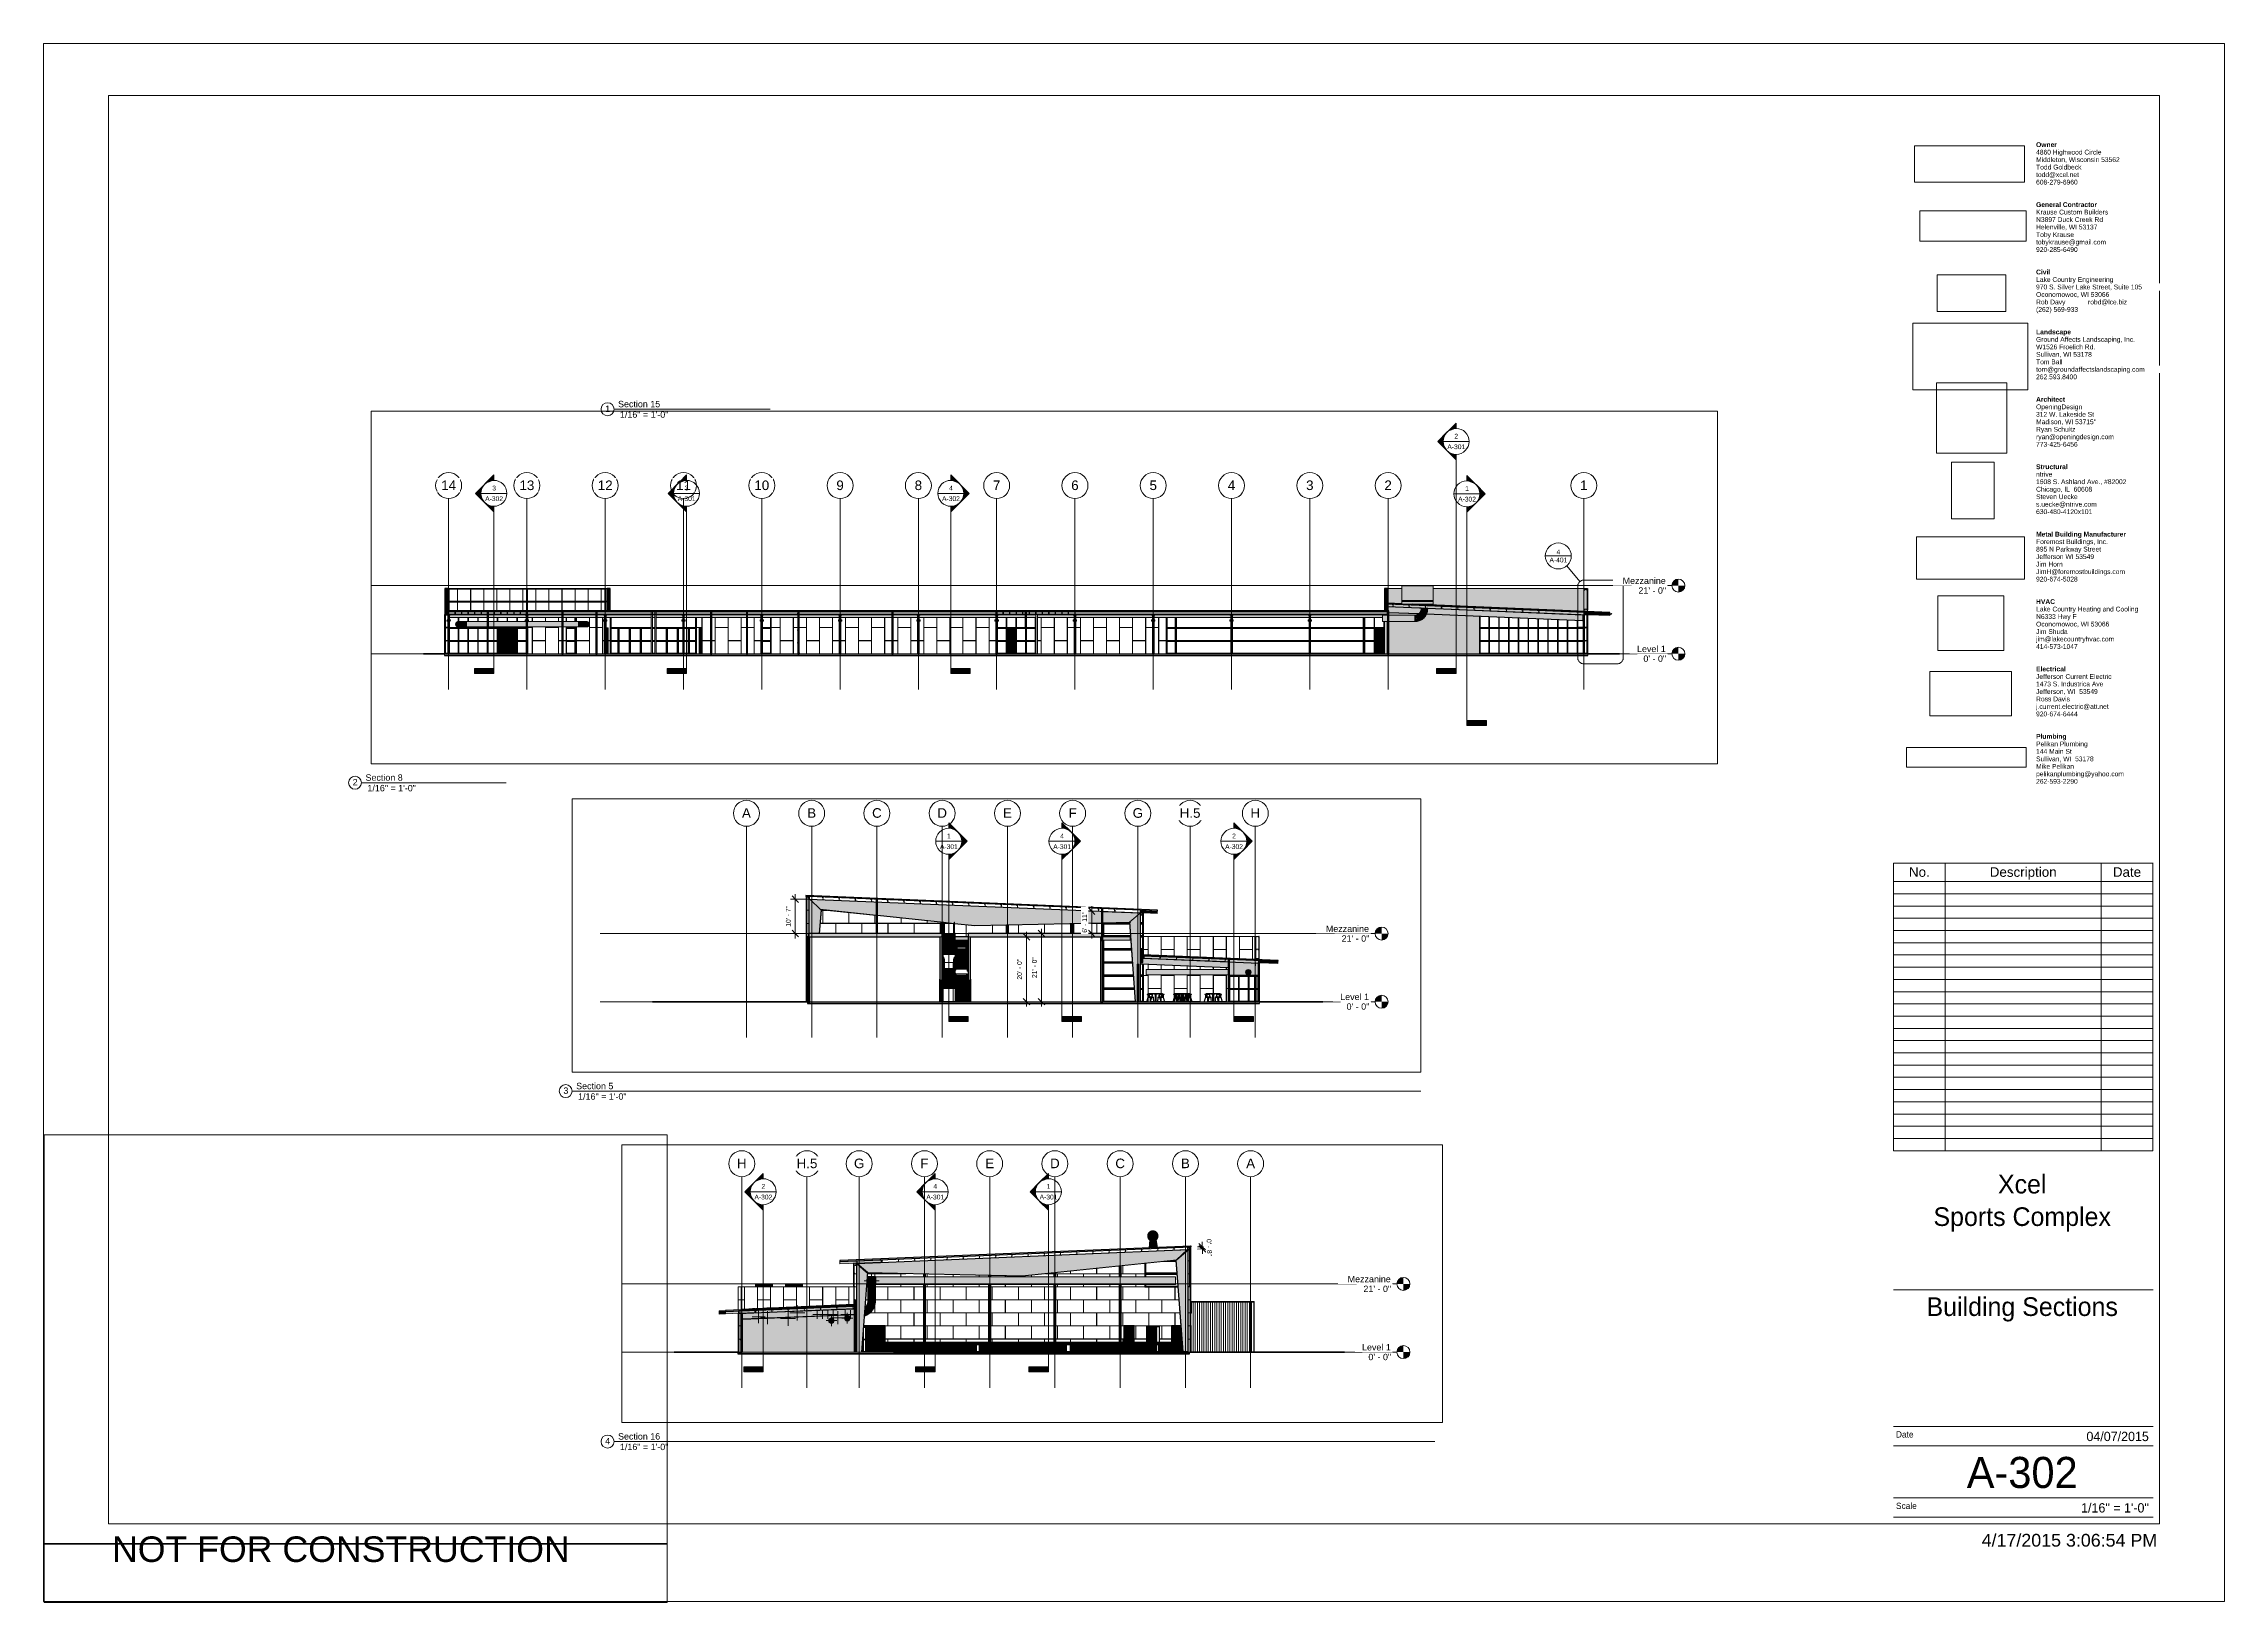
# Paper-space layout 'Layout1' of a CAD drawing. Header units: inches. Extents: x 0 to 42, y 0 to 30.
# The model-space entities are those that its viewports show. They can reach past a viewport. Long polylines and large blocks are cut down to what shows.
import ezdxf

# ---------------------------------------------------------------- set-up
doc = ezdxf.new("R2010")
doc.units = ezdxf.units.IN
doc.header["$MEASUREMENT"] = 0
for name, pattern in [('Dash 1_16_', [0.125, 0.0625, -0.0625]), ('Dash Dot 3_16_', [0.3125, 0.1875, -0.0625, 0, -0.0625]), ('Grid Line 1_2_', [0.875, 0.5, -0.125, 0.125, -0.125]), ('Hidden 1_8_', [0.1875, 0.125, -0.0625])]:
    doc.linetypes.add(name, pattern=pattern)
for name, color, linetype, lineweight in [('A-ANNO-DIMS', 211, 'Continuous', 9), ('A-ANNO-DIMS-192', 211, 'Continuous', 9), ('A-ANNO-SYMB', 150, 'Continuous', 9), ('A-CLNG', 13, 'Continuous', 9), ('A-DETL-THIN', 151, 'Continuous', 9), ('A-DOOR', 31, 'Continuous', 9), ('A-DOOR-FRAM', 31, 'Continuous', 9), ('A-DOOR-GLAZ', 31, 'Continuous', 9), ('A-FLOR', 192, 'Continuous', 9), ('A-FLOR-HRAL', 11, 'Continuous', 9), ('A-FLOR-LEVL', 51, 'Continuous', 9), ('A-FLOR-OTLN', 90, 'Continuous', 9), ('A-GENM', 13, 'Continuous', 9), ('A-GLAZ-CURT', 52, 'Continuous', 9), ('A-GLAZ-CWMG', 51, 'Continuous', 9), ('A-ROOF', 132, 'Continuous', 9), ('A-ROOF-MCUT', 132, 'Continuous', 25), ('A-WALL', 113, 'Continuous', 9), ('A-WALL-PATT', 111, 'Continuous', 25), ('C-BLDG-PADS', 91, 'Continuous', 9), ('C-TOPO', 7, 'Continuous', 9), ('G-ANNO-SCHD', 231, 'Continuous', 9), ('G-ANNO-SYMB', 111, 'Continuous', 9), ('G-ANNO-TTLB', 6, 'Continuous', 9), ('G-ANNO-TTLB-MEDM', 33, 'Continuous', 20), ('G-ANNO-TTLB-THIN', 151, 'Continuous', 9), ('I-FURN', 30, 'Continuous', 9), ('I-WALL', 2, 'Continuous', 9), ('L-SITE-WALL', 31, 'Continuous', 9), ('M-EQPM', 50, 'Continuous', 9), ('M-HVAC-DUCT', 70, 'Continuous', 9), ('M-HVAC-DUCT-ANNO', 70, 'Continuous', 9), ('M-HVAC-DUCT-CNTR', 70, 'Continuous', 9), ('S-BEAM', 12, 'Continuous', 9), ('S-COLS', 52, 'Continuous', 9), ('S-GRID', 1, 'Continuous', 9), ('S-GRID-IDEN', 1, 'Continuous', 9), ('S-STRS', 31, 'Continuous', 9)]:
    doc.layers.add(name, color=color, linetype=linetype, lineweight=lineweight)
doc.layers.add('G-ANNO-NPLT', color=191, linetype='Continuous', plot=False)
doc.styles.add('Arial', font='arial.ttf', dxfattribs={"height": 23.60479})
doc.styles.add('Arial_1', font='arial.ttf', dxfattribs={"height": 35.407186})
doc.styles.add('Arial_2', font='arial.ttf', dxfattribs={"height": 17.703593})
doc.styles.add('Arial_3', font='arial.ttf', dxfattribs={"height": 0.092206})
doc.styles.add('Arial_4', font='arial.ttf', dxfattribs={"height": 0.491766})
doc.styles.add('Arial_5', font='arial.ttf', dxfattribs={"height": 0.245883})
doc.styles.add('Arial_6', font='arial.ttf', dxfattribs={"height": 0.122942})
doc.styles.add('Arial_7', font='arial.ttf', dxfattribs={"height": 0.184412})
doc.styles.add('Century Gothic', font='GOTHIC.TTF', dxfattribs={"height": 0.119759})
doc.styles.add('Century Gothic_1', font='GOTHIC.TTF', dxfattribs={"height": 0.179639})
doc.styles.add('Century Gothic_2', font='GOTHIC.TTF', dxfattribs={"height": 0.598797})
doc.styles.add('Century Gothic_3', font='GOTHIC.TTF', dxfattribs={"height": 0.359278})
doc.dimstyles.new('Linear_-_3_32__Arial', dxfattribs={"dimscale": 12, "dimtxt": 18, "dimasz": 2, "dimexe": 1.5, "dimexo": 1, "dimgap": 1, "dimtad": 1, "dimdec": 0, "dimzin": 1, "dimdsep": 46, "dimlunit": 4, "dimtxsty": 'Arial_2', "dimblk1": 'OBLIQUE', "dimblk2": 'OBLIQUE', "dimsah": 1, "dimcen": 0.09, "dimdle": 1.5, "dimazin": 0, "dimtfac": 1, "dimtdec": 4, "dimtix": 1, "dimtmove": 0, "dimatfit": 3, "dimfxl": 1, "dimtvp": 1, "dimtfill": 1, "dimfrac": 2, "dimtolj": 1, "dimtzin": 0, "dimarcsym": 2})
picture_1 = doc.add_image_def('image1.jpg', size_in_pixel=(477, 79))
picture_2 = doc.add_image_def('image2.png', size_in_pixel=(259, 141))
picture_3 = doc.add_image_def('image3.jpg', size_in_pixel=(150, 124))
picture_4 = doc.add_image_def('image4.jpg', size_in_pixel=(309, 122))
picture_5 = doc.add_image_def('image5.png', size_in_pixel=(302, 400))
picture_6 = doc.add_image_def('image6.jpg', size_in_pixel=(95, 51))
picture_7 = doc.add_image_def('image7.png', size_in_pixel=(388, 225))
picture_8 = doc.add_image_def('image8.jpg', size_in_pixel=(232, 76))
picture_9 = doc.add_image_def('image9.jpg', size_in_pixel=(900, 259))
picture_10 = doc.add_image_def('image10.jpg', size_in_pixel=(939, 939))
pattern_1 = [(45, (-44662.207, 71.503), (-19.00703, 19.00703), []), (45, (-44662.207, 100.303), (-19.00703, 19.00703), [])]
pattern_2 = [(0, (-44662.207, 71.503), (61.44, 15.36), [2.534, -43.546, 2.534, -43.546, -245.76]), (0, (-44662.207, 71.503), (61.44, 15.36), [-92.16, 2.534, -89.626, 2.534, -43.546, -107.52]), (0, (-44662.207, 71.503), (61.44, 15.36), [-230.4, 2.534, -28.186, 2.534, -74.266]), (120, (-44639.167, 79.183), (-44.02215, 45.528601), [2.534, -43.546, 2.534, -43.546, -245.76]), (120, (-44639.167, 79.183), (-44.02215, 45.528601), [-92.16, 2.534, -89.626, 2.534, -43.546, -107.52]), (120, (-44639.167, 79.183), (-44.02215, 45.528601), [-230.4, 2.534, -28.186, 2.534, -74.266]), (240, (-44631.487, 109.903), (-17.41785, -60.888601), [2.534, -43.546, 2.534, -43.546, -245.76]), (240, (-44631.487, 109.903), (-17.41785, -60.888601), [-92.16, 2.534, -89.626, 2.534, -43.546, -107.52]), (240, (-44631.487, 109.903), (-17.41785, -60.888601), [-230.4, 2.534, -28.186, 2.534, -74.266])]
pattern_3 = [(0, (-44662.207, 71.503), (0, 24), []), (90, (-44662.207, 71.503), (-24, 1e-15), [])]
pattern_4 = [(45, (22063.858, 65.275), (-19.007, 19.007), []), (45, (22063.858, 94.075), (-19.007, 19.007), [])]
pattern_5 = [(0, (22063.858, 65.275), (61.44, 15.36), [2.534, -43.546, 2.534, -43.546, -245.76]), (0, (22063.858, 65.275), (61.44, 15.36), [-92.16, 2.534, -89.626, 2.534, -43.546, -107.52]), (0, (22063.858, 65.275), (61.44, 15.36), [-230.4, 2.534, -28.186, 2.534, -74.266]), (120, (22086.898, 72.955), (-44.02215, 45.528601), [2.534, -43.546, 2.534, -43.546, -245.76]), (120, (22086.898, 72.955), (-44.02215, 45.528601), [-92.16, 2.534, -89.626, 2.534, -43.546, -107.52]), (120, (22086.898, 72.955), (-44.02215, 45.528601), [-230.4, 2.534, -28.186, 2.534, -74.266]), (240, (22094.578, 103.675), (-17.41785, -60.888601), [2.534, -43.546, 2.534, -43.546, -245.76]), (240, (22094.578, 103.675), (-17.41785, -60.888601), [-92.16, 2.534, -89.626, 2.534, -43.546, -107.52]), (240, (22094.578, 103.675), (-17.41785, -60.888601), [-230.4, 2.534, -28.186, 2.534, -74.266])]
pattern_6 = [(45, (-21599.14, 72.082), (-19.00703, 19.00703), []), (45, (-21599.14, 100.882), (-19.00703, 19.00703), [])]
pattern_7 = [(0, (-22349.93, 145), (-193, 193), [48, -145]), (90, (-22349.93, 145), (-193, 1e-14), [96.25, -96.75]), (180, (-22301.93, 241.25), (-193, 193), [48, -145]), (90, (-22301.93, 145), (-193, 1e-14), [96.25, -96.75]), (180, (-22301.93, 241.5), (-193, 193), [48, -145]), (90, (-22301.93, 241.5), (-193, 1e-14), [96.25, -96.75]), (0, (-22349.93, 337.75), (-193, 193), [48, -145]), (90, (-22349.93, 241.5), (-193, 1e-14), [96.25, -96.75]), (0, (-22301.68, 193), (-193, 193), [48, -145]), (90, (-22301.68, 144.75), (-193, 1e-14), [48.25, -144.75]), (90, (-22253.68, 144.75), (-193, 1e-14), [48.25, -144.75]), (0, (-22301.68, 289.5), (-193, 193), [48, -145]), (90, (-22301.68, 193.25), (-193, 1e-14), [96.25, -96.75]), (180, (-22253.68, 193.25), (-193, 193), [48, -145]), (90, (-22253.68, 193.25), (-193, 1e-14), [96.25, -96.75]), (90, (-22301.68, 289.75), (-193, 1e-14), [48, -145]), (180, (-22253.68, 289.75), (-193, 193), [48, -145]), (90, (-22253.68, 289.75), (-193, 1e-14), [48, -145]), (0, (-22253.43, 145), (-193, 193), [48, -145]), (90, (-22253.43, 145), (-193, 1e-14), [96.25, -96.75]), (180, (-22205.43, 241.25), (-193, 193), [48, -145]), (90, (-22205.43, 145), (-193, 1e-14), [96.25, -96.75]), (180, (-22205.43, 241.5), (-193, 193), [48, -145]), (90, (-22205.43, 241.5), (-193, 1e-14), [96.25, -96.75]), (180, (-22205.43, 337.75), (-193, 193), [48, -145]), (90, (-22253.43, 241.5), (-193, 1e-14), [96.25, -96.75]), (0, (-22205.18, 193), (-193, 193), [48, -145]), (90, (-22205.18, 144.75), (-193, 1e-14), [48.25, -144.75]), (90, (-22157.18, 144.75), (-193, 1e-14), [48.25, -144.75]), (0, (-22205.18, 289.5), (-193, 193), [48, -145]), (90, (-22205.18, 193.25), (-193, 1e-14), [96.25, -96.75]), (180, (-22157.18, 193.25), (-193, 193), [48, -145]), (90, (-22157.18, 193.25), (-193, 1e-14), [96.25, -96.75]), (90, (-22205.18, 289.75), (-193, 1e-14), [48, -145]), (180, (-22157.18, 289.75), (-193, 193), [48, -145]), (90, (-22157.18, 289.75), (-193, 1e-14), [48, -145])]
pattern_8 = [(0, (-21599.14, 72.082), (0, 24), []), (90, (-21599.14, 72.082), (-24, 1e-15), [])]
pattern_9 = [(90, (-21433.43, -675.25), (-193, -193), [48, -145]), (180, (-21433.43, -675.25), (-2e-14, -193), [96.25, -96.75]), (270, (-21529.68, -627.25), (-193, -193), [48, -145]), (180, (-21433.43, -627.25), (-2e-14, -193), [96.25, -96.75]), (270, (-21529.93, -627.25), (-193, -193), [48, -145]), (180, (-21529.93, -627.25), (-2e-14, -193), [96.25, -96.75]), (90, (-21626.18, -675.25), (-193, -193), [48, -145]), (180, (-21529.93, -675.25), (-2e-14, -193), [96.25, -96.75]), (90, (-21481.43, -627), (-193, -193), [48, -145]), (180, (-21433.18, -627), (-2e-14, -193), [48.25, -144.75]), (180, (-21433.18, -579), (-2e-14, -193), [48.25, -144.75]), (90, (-21577.93, -627), (-193, -193), [48, -145]), (180, (-21481.68, -627), (-2e-14, -193), [96.25, -96.75]), (270, (-21481.68, -579), (-193, -193), [48, -145]), (180, (-21481.68, -579), (-2e-14, -193), [96.25, -96.75]), (180, (-21578.18, -627), (-2e-14, -193), [48, -145]), (270, (-21578.18, -579), (-193, -193), [48, -145]), (180, (-21578.18, -579), (-2e-14, -193), [48, -145]), (90, (-21433.43, -578.75), (-193, -193), [48, -145]), (180, (-21433.43, -578.75), (-2e-14, -193), [96.25, -96.75]), (270, (-21529.68, -530.75), (-193, -193), [48, -145]), (180, (-21433.43, -530.75), (-2e-14, -193), [96.25, -96.75]), (270, (-21529.93, -530.75), (-193, -193), [48, -145]), (180, (-21529.93, -530.75), (-2e-14, -193), [96.25, -96.75]), (270, (-21626.18, -530.75), (-193, -193), [48, -145]), (180, (-21529.93, -578.75), (-2e-14, -193), [96.25, -96.75]), (90, (-21481.43, -530.5), (-193, -193), [48, -145]), (180, (-21433.18, -530.5), (-2e-14, -193), [48.25, -144.75]), (180, (-21433.18, -482.5), (-2e-14, -193), [48.25, -144.75]), (90, (-21577.93, -530.5), (-193, -193), [48, -145]), (180, (-21481.68, -530.5), (-2e-14, -193), [96.25, -96.75]), (270, (-21481.68, -482.5), (-193, -193), [48, -145]), (180, (-21481.68, -482.5), (-2e-14, -193), [96.25, -96.75]), (180, (-21578.18, -530.5), (-2e-14, -193), [48, -145]), (270, (-21578.18, -482.5), (-193, -193), [48, -145]), (180, (-21578.18, -482.5), (-2e-14, -193), [48, -145])]
pattern_10 = [(90, (-21144.428, 0), (-8, 5e-16), [])]

# ---------------------------------------------------------------- blocks, each defined once
blk = doc.blocks.new('E1 30 x 42 Horizontal - E1 30x42 Horizontal-11829-Building Sections')
at = {"layer": 'G-ANNO-TTLB-MEDM'}
for p, q in [((1.24, 29.014), (1.24, 1.514)), ((40.74, 29.014), (1.24, 29.014)), ((40.74, 29.014), (40.74, 1.514)), ((40.615, 14.233), (35.615, 14.233)), ((35.615, 6.02), (40.615, 6.02)), ((1.24, 1.514), (40.74, 1.514)), ((40.615, 1.639), (35.615, 1.639))]:
    blk.add_line(p, q, dxfattribs=at)
at = {"layer": 'G-ANNO-TTLB-THIN'}
for p, q in [((-0.01, 30.014), (41.99, 30.014)), ((-0.01, 0.014), (-0.01, 30.014)), ((41.99, 0.014), (41.99, 30.014)), ((35.615, 3.389), (40.615, 3.389)), ((35.615, 3.014), (40.615, 3.014)), ((35.615, 2.014), (40.615, 2.014)), ((-0.01, 0.014), (41.99, 0.014))]:
    blk.add_line(p, q, dxfattribs=at)
at = {"layer": 'G-ANNO-TTLB', "char_height": 0.09221, "attachment_point": 1, "line_spacing_factor": 0.938532, "style": 'Arial_3', "bg_fill": 3, "box_fill_scale": 1.25, "bg_fill_color": 0, "bg_fill_transparency": 0}
for s, insert, width in [('\\fArial|b1|i0|c0|p34|;Civil', (38.363, 25.662), 0.28768), ('\\fArial|b1|i0|c0|p34|;Structural', (38.363, 21.912), 0.64856), ('\\fArial|b1|i0|c0|p34|;HVAC', (38.363, 19.316), 0.41876), ('\\fArial|b1|i0|c0|p34|;Electrical', (38.363, 18.018), 0.61622)]:
    blk.add_mtext(s, dxfattribs=dict(at, insert=insert, width=width))
at = {"layer": 'G-ANNO-TTLB', "insert": (1.307, 1.27), "char_height": 0.49177, "width": 10.47, "attachment_point": 1, "line_spacing_factor": 0.938532, "style": 'Arial_4'}
blk.add_mtext('NOT FOR CONSTRUCTION', dxfattribs=at)
at = {"layer": 'G-ANNO-TTLB'}
image = blk.add_image(picture_8, insert=(36.024, 27.349), size_in_units=(2.118, 0.694), dxfattribs=at)
image.dxf.flags = 7
image = blk.add_image(picture_9, insert=(36.126, 26.208), size_in_units=(2.048, 0.589), dxfattribs=at)
image.dxf.flags = 7
image = blk.add_image(picture_6, insert=(36.46, 24.855), size_in_units=(1.319, 0.708), dxfattribs=at)
image.dxf.flags = 7
image = blk.add_image(picture_7, insert=(35.988, 23.347), size_in_units=(2.218, 1.286), dxfattribs=at)
image.dxf.flags = 7
image = blk.add_image(picture_10, insert=(36.444, 22.127), size_in_units=(1.358, 1.358), dxfattribs=at)
image.dxf.flags = 7
image = blk.add_image(picture_5, insert=(36.733, 20.862), size_in_units=(0.825, 1.093), dxfattribs=at)
image.dxf.flags = 7
image = blk.add_image(picture_4, insert=(36.062, 19.699), size_in_units=(2.078, 0.821), dxfattribs=at)
image.dxf.flags = 7
image = blk.add_image(picture_3, insert=(36.474, 18.329), size_in_units=(1.268, 1.049), dxfattribs=at)
image.dxf.flags = 7
image = blk.add_image(picture_2, insert=(36.315, 17.069), size_in_units=(1.574, 0.857), dxfattribs=at)
image.dxf.flags = 7
image = blk.add_image(picture_1, insert=(35.866, 16.08), size_in_units=(2.303, 0.381), dxfattribs=at)
image.dxf.flags = 7
at = {"layer": 'G-ANNO-TTLB', "attachment_point": 1, "bg_fill": 3, "box_fill_scale": 1.25, "bg_fill_color": 0, "bg_fill_transparency": 0}
for s, insert, char_height, width, line_spacing_factor, style in [('\\fArial|b1|i0|c0|p34|;Owner', (38.363, 28.114), 0.09221, 0.44259, 0.938532, 'Arial_3'), ('\\fArial|b1|i0|c0|p34|;General Contractor', (38.363, 26.96), 0.09221, 1.28521, 0.938532, 'Arial_3'), ('Lake Country Engineering', (38.363, 25.518), 0.09221, 1.74142, 0.938532, 'Arial_3'), ('\\fArial|b1|i0|c0|p34|;Landscape', (38.363, 24.508), 0.09221, 0.73708, 0.938532, 'Arial_3'), ('\\fArial|b1|i0|c0|p34|;Architect', (38.363, 23.21), 0.09221, 0.59069, 0.938532, 'Arial_3'), ('ntrive', (38.363, 21.768), 0.0922, 0.37109, 0.938532, 'Arial_3'), ('\\fArial|b1|i0|c0|p34|;Metal Building Manufacturer', (38.363, 20.614), 0.09221, 1.8793, 0.938532, 'Arial_3'), ('Lake Country Heating and Cooling', (38.363, 19.172), 0.09221, 2.30317, 0.938532, 'Arial_3'), ('Jefferson Current Electric', (38.363, 17.874), 0.09221, 1.71418, 0.938532, 'Arial_3'), ('\\fArial|b1|i0|c0|p34|;Plumbing', (38.363, 16.72), 0.09221, 0.62814, 0.938532, 'Arial_3'), ('Date', (35.665, 3.294), 0.1198, 0.4725, 0.984117, 'Century Gothic'), ('Scale', (35.665, 1.919), 0.1198, 0.5265, 0.984117, 'Century Gothic')]:
    blk.add_mtext(s, dxfattribs=dict(at, insert=insert, char_height=char_height, width=width, line_spacing_factor=line_spacing_factor, style=style))
at = {"layer": 'G-ANNO-TTLB', "char_height": 0.09221, "attachment_point": 1, "line_spacing_factor": 0.938532, "style": 'Arial_3', "bg_fill": 3, "box_fill_scale": 1.25, "bg_fill_color": 0, "bg_fill_transparency": 0}
for s, insert, width in [('4860 Highwood Circle', (38.363, 27.97), 1.47416), ('Krause Custom Builders', (38.363, 26.816), 1.63077), ('970 S. Silver Lake Street, Suite 105', (38.363, 25.374), 2.39509), ('Ground Affects Landscaping, Inc.', (38.363, 24.364), 2.24019), ('OpeningDesign', (38.363, 23.066), 1.03838), ('1608 S. Ashland Ave., #82002', (38.363, 21.624), 2.03762), ('Foremost Buildings, Inc.', (38.363, 20.47), 1.62396), ('N6333 Hwy F', (38.363, 19.028), 0.90901), ('1473 S. Industrica Ave', (38.363, 17.73), 1.52183), ('Pelikan Plumbing', (38.363, 16.576), 1.16605)]:
    blk.add_mtext(s, dxfattribs=dict(at, insert=insert, width=width))
for s, insert, width in [('Middleton, Wisconsin 53562', (38.363, 27.826), 1.89633), ('N3897 Duck Creek Rd', (38.363, 26.672), 1.51161), ('Oconomowoc, WI 53066', (38.363, 25.23), 1.65971), ('W1526 Froelich Rd.', (38.363, 24.22), 1.34309), ('312 W. Lakeside St', (38.363, 22.922), 1.31926), ('Chicago, IL  60608', (38.363, 21.48), 1.26649), ('895 N Parkway Street', (38.363, 20.326), 1.46565), ('Oconomowoc, WI 53066', (38.363, 18.883), 1.65971), ('Jefferson, WI  53549', (38.363, 17.585), 1.40778), ('144 Main St', (38.363, 16.432), 0.80347)]:
    blk.add_mtext(s, dxfattribs=dict(at, insert=insert, width=width))
at = {"layer": 'G-ANNO-TTLB', "attachment_point": 1, "line_spacing_factor": 0.938532, "style": 'Arial_3', "bg_fill": 3, "box_fill_scale": 1.25, "bg_fill_color": 0, "bg_fill_transparency": 0}
for s, insert, char_height, width in [('Todd Goldbeck', (38.363, 27.682), 0.09221, 1.02306), ('Helenville, WI 53137', (38.363, 26.528), 0.09221, 1.39416), ('Rob Davy', (38.363, 25.085), 0.0922, 0.66048), ('robd@lce.biz', (39.363, 25.085), 0.09221, 0.88178), ('Sullivan, WI 53178', (38.363, 24.076), 0.09221, 1.26819), ('Madison, WI 53715"', (38.363, 22.778), 0.09221, 1.36181), ('Steven Uecke', (38.363, 21.335), 0.09221, 0.94135), ('Jefferson WI 53549', (38.363, 20.182), 0.09221, 1.32266), ('Jim Shuda', (38.363, 18.739), 0.0922, 0.71325), ('Ross Davis', (38.363, 17.441), 0.0922, 0.76772), ('Sullivan, WI  53178', (38.363, 16.287), 0.09221, 1.31075)]:
    blk.add_mtext(s, dxfattribs=dict(at, insert=insert, char_height=char_height, width=width))
for s, insert, char_height, width in [('todd@xcel.net', (38.363, 27.537), 0.09221, 0.96859), ('Toby Krause', (38.363, 26.383), 0.09221, 0.85284), ('(262) 569-933', (38.363, 24.941), 0.09221, 0.94646), ('Tom Ball', (38.363, 23.932), 0.0922, 0.59579), ('Ryan Schultz', (38.363, 22.633), 0.09221, 0.88518), ('s.uecke@ntrive.com', (38.363, 21.191), 0.09221, 1.37543), ('Jim Horn', (38.363, 20.037), 0.0922, 0.60601), ('jim@lakecountryhvac.com', (38.363, 18.595), 0.09221, 1.76695), ('j.current.electric@att.net', (38.363, 17.297), 0.09221, 1.64609), ('Mike Pelikan', (38.363, 16.143), 0.09221, 0.85624)]:
    blk.add_mtext(s, dxfattribs=dict(at, insert=insert, char_height=char_height, width=width))
at = {"layer": 'G-ANNO-TTLB', "char_height": 0.09221, "attachment_point": 1, "line_spacing_factor": 0.938532, "style": 'Arial_3', "bg_fill": 3, "box_fill_scale": 1.25, "bg_fill_color": 0, "bg_fill_transparency": 0}
for s, insert, width in [('608-279-6960', (38.363, 27.393), 0.93625), ('tobykrause@gmail.com', (38.363, 26.239), 1.57971), ('tom@groundaffectslandscaping.com', (38.363, 23.787), 2.45808), ('ryan@openingdesign.com', (38.363, 22.489), 1.75163), ('630-480-4120x101', (38.363, 21.047), 1.26308), ('JimH@foremostbuildings.com', (38.363, 19.893), 2.01378), ('414-573-1047', (38.363, 18.451), 0.93625), ('920-674-6444', (38.363, 17.153), 0.93625), ('pelikanplumbing@yahoo.com', (38.363, 15.999), 1.97804)]:
    blk.add_mtext(s, dxfattribs=dict(at, insert=insert, width=width))
for s, insert, width in [('920-285-6490', (38.363, 26.095), 0.93625), ('262.593.8400', (38.363, 23.643), 0.91923), ('773-425-6456', (38.363, 22.345), 0.93625), ('920-674-5028', (38.363, 19.749), 0.93625), ('262-593-2290', (38.363, 15.855), 0.93625)]:
    blk.add_mtext(s, dxfattribs=dict(at, insert=insert, width=width))
blk = doc.blocks.new('Viewport - View Title-1830-Building Sections')
at = {"layer": 'G-ANNO-TTLB'}
for start, end in [(0, 180), (180, 360)]:
    blk.add_arc((-0.125, 0), 0.125, start, end, dxfattribs=at)
blk = doc.blocks.new('Locker Rooms_Ryan_ifc-2-Section 8')
at = {"layer": 'A-WALL'}
for points in [[(-25516.39, 0), (-25516.39, 154.798), (-25521.39, 154.798), (-25521.39, 0)], [(-25502.39, 0), (-25502.39, 154.798), (-25507.39, 154.798), (-25507.39, 0)]]:
    blk.add_hatch(color=57, dxfattribs=at).paths.add_polyline_path(points, flags=0)
at = {"layer": 'A-WALL', "lineweight": 5}
for points in [[(-25680.39, 0), (-25680.39, 96), (-25685.39, 96), (-25685.39, 0)], [(-25639.39, 0), (-25639.39, 96), (-25644.39, 96), (-25644.39, 0)], [(-25598.39, 0), (-25598.39, 96), (-25603.39, 96), (-25603.39, 0)], [(-25557.39, 0), (-25557.39, 96), (-25562.39, 96), (-25562.39, 0)], [(-25461.39, 0), (-25461.39, 96), (-25466.39, 96), (-25466.39, 0)], [(-25420.39, 0), (-25420.39, 96), (-25425.39, 96), (-25425.39, 0)], [(-25379.39, 0), (-25379.39, 96), (-25384.39, 96), (-25384.39, 0)], [(-25338.39, 0), (-25338.39, 96), (-25343.39, 96), (-25343.39, 0)]]:
    blk.add_hatch(color=10, dxfattribs=at).paths.add_polyline_path(points, flags=0)
at = {"layer": 'A-WALL', "color": 250}
for p, q in [((-25516.39, 154.798), (-25521.39, 154.798)), ((-25521.39, 154.798), (-25521.39, 0)), ((-25516.39, 0), (-25516.39, 154.798)), ((-25502.39, 154.798), (-25507.39, 154.798)), ((-25507.39, 154.798), (-25507.39, 0)), ((-25502.39, 0), (-25502.39, 154.798)), ((-25685.39, 96), (-25680.39, 96)), ((-25685.39, 96), (-25685.39, 0)), ((-25680.39, 96), (-25680.39, 0)), ((-25644.39, 96), (-25639.39, 96)), ((-25644.39, 96), (-25644.39, 0)), ((-25639.39, 96), (-25639.39, 0)), ((-25603.39, 96), (-25598.39, 96)), ((-25603.39, 96), (-25603.39, 0)), ((-25598.39, 96), (-25598.39, 0)), ((-25562.39, 96), (-25557.39, 96)), ((-25562.39, 96), (-25562.39, 0)), ((-25557.39, 96), (-25557.39, 0)), ((-25466.39, 96), (-25461.39, 96)), ((-25466.39, 96), (-25466.39, 0)), ((-25461.39, 96), (-25461.39, 0)), ((-25425.39, 96), (-25420.39, 96)), ((-25425.39, 96), (-25425.39, 0)), ((-25420.39, 96), (-25420.39, 0)), ((-25384.39, 96), (-25379.39, 96)), ((-25384.39, 96), (-25384.39, 0)), ((-25379.39, 96), (-25379.39, 0)), ((-25343.39, 96), (-25338.39, 96)), ((-25343.39, 96), (-25343.39, 0)), ((-25338.39, 96), (-25338.39, 0)), ((-25521.39, 0), (-25516.39, 0)), ((-25507.39, 0), (-25502.39, 0))]:
    blk.add_line(p, q, dxfattribs=at)
blk = doc.blocks.new('HSS-Hollow Structural Section-Column - HSS6X6X1_4-556719-Section 8')
at = {"layer": 'S-COLS'}
h = blk.add_hatch(color=256, dxfattribs=at)
h.paths.add_polyline_path([(-23088.657, 0), (-23088.424, 0), (-23088.424, 121.178), (-23088.89, 121.178), (-23088.828, 0)], flags=0)
h.paths.add_polyline_path([(-23088.89, 125.658), (-23088.424, 125.658), (-23088.424, 142.3), (-23088.89, 142.3), (-23088.89, 132.641)], flags=0)
h = blk.add_hatch(color=256, dxfattribs=at)
h.paths.add_polyline_path([(-23083.356, 0), (-23083.356, 121.178), (-23088.424, 121.178), (-23088.424, 0)], flags=0)
h.paths.add_polyline_path([(-23084.625, 125.658), (-23083.356, 125.681), (-23083.356, 142.3), (-23084.856, 142.27), (-23085.271, 142.018), (-23085.485, 141.641), (-23085.515, 141.411), (-23085.493, 126.351), (-23085.321, 125.994), (-23085.011, 125.746), (-23084.823, 125.681)], flags=0)
h.paths.add_polyline_path([(-23088.424, 125.658), (-23086.957, 125.681), (-23086.6, 125.853), (-23086.353, 126.163), (-23086.265, 126.549), (-23086.296, 141.641), (-23086.526, 142.039), (-23086.957, 142.274), (-23087.155, 142.3), (-23088.424, 142.27), (-23088.424, 125.681)], flags=0)
h = blk.add_hatch(color=256, dxfattribs=at)
h.paths.add_polyline_path([(-23083.123, 0), (-23082.89, 0), (-23082.953, 121.178), (-23083.356, 121.178), (-23083.356, 0)], flags=0)
h.paths.add_polyline_path([(-23082.953, 125.658), (-23082.89, 125.658), (-23082.953, 142.3), (-23083.356, 142.3), (-23083.327, 125.658), (-23083.101, 125.658)], flags=0)
for p, q in [((-23088.89, 142.3), (-23088.89, 125.658)), ((-23082.89, 125.658), (-23082.89, 142.3)), ((-23088.89, 121.178), (-23088.89, 0)), ((-23082.89, 0), (-23082.89, 121.178))]:
    blk.add_line(p, q, dxfattribs=at)
at = {"layer": 'S-COLS', "linetype": 'Hidden 1_8_'}
for p, q in [((-23088.657, 125.658), (-23088.657, 142.3)), ((-23083.123, 142.3), (-23083.123, 125.658)), ((-23088.657, 0), (-23088.657, 121.178)), ((-23083.123, 121.178), (-23083.123, 0))]:
    blk.add_line(p, q, dxfattribs=at)
blk = doc.blocks.new('HSS-Hollow Structural Section-Column - HSS6X6X1_4-V21-Section 8')
at = {"layer": 'S-COLS'}
h = blk.add_hatch(color=256, dxfattribs=at)
h.paths.add_polyline_path([(-24241.356, 0), (-24241.356, 121.178), (-24242.265, 121.178), (-24242.265, 0)], flags=0)
h.paths.add_polyline_path([(-24241.356, 125.658), (-24241.356, 142.3), (-24242.265, 142.3), (-24242.265, 125.658)], flags=0)
h = blk.add_hatch(color=256, dxfattribs=at)
h.paths.add_polyline_path([(-24241.123, 0), (-24240.89, 0), (-24240.953, 121.178), (-24241.356, 121.178), (-24241.356, 0)], flags=0)
h.paths.add_polyline_path([(-24241.327, 125.658), (-24240.89, 125.658), (-24240.953, 142.3), (-24241.356, 142.3), (-24241.356, 125.658)], flags=0)
at = {"layer": 'S-COLS', "linetype": 'Hidden 1_8_'}
for p, q in [((-24241.123, 142.3), (-24241.123, 125.658)), ((-24241.123, 121.178), (-24241.123, 0))]:
    blk.add_line(p, q, dxfattribs=at)
at = {"layer": 'S-COLS'}
for p, q in [((-24240.89, 125.658), (-24240.89, 142.3)), ((-24240.89, 0), (-24240.89, 121.178))]:
    blk.add_line(p, q, dxfattribs=at)
blk = doc.blocks.new('HSS-Hollow Structural Section-Column - HSS6X6X1_4-V22-Section 8')
at = {"layer": 'S-COLS'}
h = blk.add_hatch(color=256, dxfattribs=at)
h.paths.add_polyline_path([(-25983.657, 0), (-25983.424, 0), (-25983.424, 99.098), (-25983.89, 99.098), (-25983.828, 0)], flags=0)
h.paths.add_polyline_path([(-25983.657, 119.098), (-25983.424, 119.098), (-25983.424, 121.178), (-25983.89, 121.178), (-25983.828, 119.098), (-25983.727, 119.098)], flags=0)
h.paths.add_polyline_path([(-25983.828, 125.658), (-25983.424, 125.658), (-25983.424, 142.3), (-25983.89, 142.3), (-25983.882, 125.658)], flags=0)
h = blk.add_hatch(color=256, dxfattribs=at)
h.paths.add_polyline_path([(-25978.356, 0), (-25978.356, 99.098), (-25978.515, 99.098), (-25978.515, 98), (-25978.89, 98), (-25978.89, 0)], flags=0)
h.paths.add_polyline_path([(-25983.424, 0), (-25982.89, 0), (-25982.89, 98), (-25983.265, 98), (-25983.265, 99.098), (-25983.424, 99.098), (-25983.424, 2)], flags=0)
h.paths.add_polyline_path([(-25983.424, 119.098), (-25983.265, 119.098), (-25983.265, 121.178), (-25983.424, 121.178)], flags=0)
h.paths.add_polyline_path([(-25978.515, 119.098), (-25978.356, 119.098), (-25978.356, 121.178), (-25978.515, 121.178)], flags=0)
h.paths.add_polyline_path([(-25983.265, 125.658), (-25983.265, 142.3), (-25983.424, 142.3), (-25983.424, 125.658)], flags=0)
h.paths.add_polyline_path([(-25978.356, 125.658), (-25978.356, 142.3), (-25978.515, 142.3), (-25978.515, 125.658)], flags=0)
h = blk.add_hatch(color=256, dxfattribs=at)
h.paths.add_polyline_path([(-25978.123, 0), (-25977.89, 0), (-25977.953, 99.098), (-25978.356, 99.098), (-25978.356, 0)], flags=0)
h.paths.add_polyline_path([(-25978.356, 119.098), (-25977.89, 119.098), (-25977.953, 121.178), (-25978.356, 121.178)], flags=0)
h.paths.add_polyline_path([(-25978.356, 125.658), (-25977.89, 125.658), (-25977.953, 142.3), (-25978.356, 142.3), (-25978.356, 132.641)], flags=0)
for p, q in [((-25983.89, 142.3), (-25983.89, 125.658)), ((-25977.89, 125.658), (-25977.89, 142.3)), ((-25983.89, 121.178), (-25983.89, 119.098)), ((-25977.89, 119.098), (-25977.89, 121.178)), ((-25983.89, 99.098), (-25983.89, 0)), ((-25977.89, 0), (-25977.89, 99.098))]:
    blk.add_line(p, q, dxfattribs=at)
at = {"layer": 'S-COLS', "linetype": 'Hidden 1_8_'}
for p, q in [((-25983.657, 125.658), (-25983.657, 142.3)), ((-25978.123, 142.3), (-25978.123, 125.658)), ((-25983.657, 119.098), (-25983.657, 121.178)), ((-25978.123, 121.178), (-25978.123, 119.098)), ((-25983.657, 0), (-25983.657, 99.098)), ((-25978.123, 99.098), (-25978.123, 0))]:
    blk.add_line(p, q, dxfattribs=at)
blk = doc.blocks.new('HSS-Hollow Structural Section-Column - HSS6X6X1_4-782823-Section 8')
at = {"layer": 'S-COLS', "linetype": 'Hidden 1_8_'}
for p, q in [((-22793.623, 145.675), (-22793.623, 142.786)), ((-22799.157, 142.786), (-22799.157, 143.808)), ((-22799.157, 0), (-22799.157, 118.786)), ((-22793.623, 118.786), (-22793.623, 0))]:
    blk.add_line(p, q, dxfattribs=at)
blk = doc.blocks.new('W-Wide Flange - W21X166-782530-Section 8')
at = {"layer": 'S-BEAM'}
h = blk.add_hatch(dxfattribs=at)
h.set_pattern_fill('FP_6', color=256, style=0, pattern_type=2)
h.set_pattern_definition(pattern_1)
h.paths.add_polyline_path([(-23092.09, 124.297), (-23079.69, 124.297), (-23079.69, 125.658), (-23084.823, 125.681), (-23085.18, 125.853), (-23085.427, 126.163), (-23085.515, 126.549), (-23085.493, 144.763), (-23085.321, 145.12), (-23085.011, 145.367), (-23084.625, 145.455), (-23079.69, 145.455), (-23079.69, 146.817), (-23092.09, 146.817), (-23092.09, 145.455), (-23086.957, 145.433), (-23086.6, 145.261), (-23086.353, 144.951), (-23086.265, 144.565), (-23086.288, 126.351), (-23086.459, 125.994), (-23086.769, 125.746), (-23087.155, 125.658), (-23092.09, 125.658)], flags=0)
for points in [[(-23092.09, 142.3), (-23087.155, 142.3), (-23087.155, 145.455), (-23092.09, 145.455)], [(-23086.265, 141.411), (-23086.296, 144.786), (-23086.526, 145.187), (-23086.769, 145.367), (-23087.155, 145.433), (-23087.155, 142.3), (-23086.71, 142.181), (-23086.384, 141.855), (-23086.288, 141.58)], [(-23085.515, 141.411), (-23085.396, 141.855), (-23085.07, 142.181), (-23084.625, 142.3), (-23084.625, 145.455), (-23085.07, 145.33), (-23085.321, 145.12), (-23085.493, 144.763), (-23085.515, 144.565), (-23085.515, 142.018)], [(-23080.762, 142.3), (-23079.69, 142.3), (-23079.69, 145.455), (-23084.625, 145.431), (-23084.625, 142.3)], [(-23080.762, 121.178), (-23079.69, 121.178), (-23079.69, 124.297), (-23092.09, 124.297), (-23092.09, 121.178)]]:
    blk.add_hatch(color=256, dxfattribs=at).paths.add_polyline_path(points, flags=0)
at = {"layer": 'S-BEAM', "lineweight": 15}
for p, q in [((-23079.69, 146.817), (-23092.09, 146.817)), ((-23092.09, 146.817), (-23092.09, 145.455)), ((-23079.69, 145.455), (-23079.69, 146.817)), ((-23092.09, 145.455), (-23087.155, 145.455)), ((-23084.625, 145.455), (-23079.69, 145.455)), ((-23086.265, 144.565), (-23086.265, 126.549)), ((-23085.515, 126.549), (-23085.515, 144.565)), ((-23087.155, 125.658), (-23092.09, 125.658)), ((-23092.09, 125.658), (-23092.09, 124.297)), ((-23079.69, 125.658), (-23084.625, 125.658)), ((-23079.69, 124.297), (-23079.69, 125.658)), ((-23092.09, 124.297), (-23079.69, 124.297))]:
    blk.add_line(p, q, dxfattribs=at)
at = {"layer": 'S-BEAM'}
for p, q in [((-23092.09, 142.3), (-23092.09, 145.455)), ((-23079.69, 142.3), (-23079.69, 145.455)), ((-23087.155, 142.3), (-23092.09, 142.3)), ((-23079.69, 142.3), (-23084.625, 142.3)), ((-23092.09, 121.178), (-23092.09, 124.297)), ((-23079.69, 121.178), (-23079.69, 124.297)), ((-23079.69, 121.178), (-23092.09, 121.178))]:
    blk.add_line(p, q, dxfattribs=at)
at = {"layer": 'S-BEAM', "lineweight": 15, "flags": 128}
for points in [[(-23087.155, 145.455), (-23086.957, 145.433), (-23086.769, 145.367), (-23086.6, 145.261), (-23086.459, 145.12), (-23086.353, 144.951), (-23086.288, 144.763), (-23086.265, 144.565)], [(-23085.515, 144.565), (-23085.493, 144.763), (-23085.427, 144.951), (-23085.321, 145.12), (-23085.18, 145.261), (-23085.011, 145.367), (-23084.823, 145.433), (-23084.625, 145.455)], [(-23086.265, 126.549), (-23086.288, 126.351), (-23086.353, 126.163), (-23086.459, 125.994), (-23086.6, 125.853), (-23086.769, 125.746), (-23086.957, 125.681), (-23087.155, 125.658)], [(-23084.625, 125.658), (-23084.823, 125.681), (-23085.011, 125.746), (-23085.18, 125.853), (-23085.321, 125.994), (-23085.427, 126.163), (-23085.493, 126.351), (-23085.515, 126.549)]]:
    blk.add_lwpolyline(points, dxfattribs=at)
at = {"layer": 'S-BEAM'}
for centre, start_param, end_param in [((-23087.155, 141.411), 0, 1.570796), ((-23084.625, 141.411), 1.570796, 3.141593)]:
    blk.add_ellipse(centre, major_axis=(0.89, 0), ratio=0.999133, start_param=start_param, end_param=end_param, dxfattribs=at)
blk = doc.blocks.new('W-Wide Flange - W21X166-782504-Section 8')
at = {"layer": 'S-BEAM'}
h = blk.add_hatch(dxfattribs=at)
h.set_pattern_fill('FP_6', color=256, style=0, pattern_type=2)
h.set_pattern_definition(pattern_1)
h.paths.add_polyline_path([(-23381.59, 124.297), (-23369.19, 124.297), (-23369.19, 125.658), (-23374.323, 125.681), (-23374.68, 125.853), (-23374.927, 126.163), (-23375.015, 126.549), (-23374.993, 144.763), (-23374.821, 145.12), (-23374.511, 145.367), (-23374.125, 145.455), (-23369.19, 145.455), (-23369.19, 146.817), (-23381.59, 146.817), (-23381.59, 145.455), (-23376.457, 145.433), (-23376.1, 145.261), (-23375.853, 144.951), (-23375.765, 144.565), (-23375.788, 126.351), (-23375.959, 125.994), (-23376.269, 125.746), (-23376.655, 125.658), (-23381.59, 125.658)], flags=0)
for points in [[(-23376.655, 142.3), (-23376.655, 145.455), (-23381.59, 145.433), (-23381.59, 142.3)], [(-23375.765, 141.411), (-23375.796, 144.786), (-23376.026, 145.187), (-23376.269, 145.367), (-23376.655, 145.433), (-23376.655, 142.3), (-23376.21, 142.181), (-23375.884, 141.855), (-23375.788, 141.58)], [(-23375.015, 141.411), (-23374.896, 141.855), (-23374.57, 142.181), (-23374.125, 142.3), (-23374.125, 145.455), (-23374.57, 145.33), (-23374.821, 145.12), (-23374.993, 144.763), (-23375.015, 144.565), (-23375.015, 142.018)], [(-23369.19, 142.3), (-23369.19, 145.455), (-23374.125, 145.431), (-23374.125, 142.3)], [(-23381.59, 121.178), (-23369.19, 121.178), (-23369.19, 124.297), (-23381.59, 124.297)]]:
    blk.add_hatch(color=256, dxfattribs=at).paths.add_polyline_path(points, flags=0)
at = {"layer": 'S-BEAM', "lineweight": 15}
for p, q in [((-23369.19, 146.817), (-23381.59, 146.817)), ((-23381.59, 146.817), (-23381.59, 145.455)), ((-23369.19, 145.455), (-23369.19, 146.817)), ((-23381.59, 145.455), (-23376.655, 145.455)), ((-23374.125, 145.455), (-23369.19, 145.455)), ((-23375.765, 144.565), (-23375.765, 126.549)), ((-23375.015, 126.549), (-23375.015, 144.565)), ((-23376.655, 125.658), (-23381.59, 125.658)), ((-23381.59, 125.658), (-23381.59, 124.297)), ((-23369.19, 125.658), (-23374.125, 125.658)), ((-23369.19, 124.297), (-23369.19, 125.658)), ((-23381.59, 124.297), (-23369.19, 124.297))]:
    blk.add_line(p, q, dxfattribs=at)
at = {"layer": 'S-BEAM'}
for p, q in [((-23381.59, 142.3), (-23381.59, 145.455)), ((-23369.19, 142.3), (-23369.19, 145.455)), ((-23376.655, 142.3), (-23381.59, 142.3)), ((-23369.19, 142.3), (-23374.125, 142.3)), ((-23381.59, 121.178), (-23381.59, 124.297)), ((-23369.19, 121.178), (-23369.19, 124.297)), ((-23369.19, 121.178), (-23381.59, 121.178))]:
    blk.add_line(p, q, dxfattribs=at)
at = {"layer": 'S-BEAM', "lineweight": 15, "flags": 128}
for points in [[(-23376.655, 145.455), (-23376.457, 145.433), (-23376.269, 145.367), (-23376.1, 145.261), (-23375.959, 145.12), (-23375.853, 144.951), (-23375.788, 144.763), (-23375.765, 144.565)], [(-23375.015, 144.565), (-23374.993, 144.763), (-23374.927, 144.951), (-23374.821, 145.12), (-23374.68, 145.261), (-23374.511, 145.367), (-23374.323, 145.433), (-23374.125, 145.455)], [(-23375.765, 126.549), (-23375.788, 126.351), (-23375.853, 126.163), (-23375.959, 125.994), (-23376.1, 125.853), (-23376.269, 125.746), (-23376.457, 125.681), (-23376.655, 125.658)], [(-23374.125, 125.658), (-23374.323, 125.681), (-23374.511, 125.746), (-23374.68, 125.853), (-23374.821, 125.994), (-23374.927, 126.163), (-23374.993, 126.351), (-23375.015, 126.549)]]:
    blk.add_lwpolyline(points, dxfattribs=at)
at = {"layer": 'S-BEAM'}
for centre, start_param, end_param in [((-23376.655, 141.411), 0, 1.570796), ((-23374.125, 141.411), 1.570796, 3.141593)]:
    blk.add_ellipse(centre, major_axis=(0.89, 0), ratio=0.999133, start_param=start_param, end_param=end_param, dxfattribs=at)
blk = doc.blocks.new('W-Wide Flange - W21X166-782557-Section 8')
at = {"layer": 'S-BEAM'}
h = blk.add_hatch(dxfattribs=at)
h.set_pattern_fill('FP_6', color=256, style=0, pattern_type=2)
h.set_pattern_definition(pattern_1)
h.paths.add_polyline_path([(-23671.09, 124.297), (-23658.69, 124.297), (-23658.69, 125.658), (-23663.823, 125.681), (-23664.18, 125.853), (-23664.427, 126.163), (-23664.515, 126.549), (-23664.493, 144.763), (-23664.321, 145.12), (-23664.011, 145.367), (-23663.625, 145.455), (-23658.69, 145.455), (-23658.69, 146.817), (-23671.09, 146.817), (-23671.09, 145.455), (-23665.957, 145.433), (-23665.6, 145.261), (-23665.353, 144.951), (-23665.265, 144.565), (-23665.288, 126.351), (-23665.459, 125.994), (-23665.769, 125.746), (-23666.155, 125.658), (-23671.09, 125.658)], flags=0)
for points in [[(-23671.09, 142.3), (-23666.155, 142.3), (-23666.155, 145.455), (-23671.09, 145.455)], [(-23665.265, 141.411), (-23665.296, 144.786), (-23665.526, 145.187), (-23665.769, 145.367), (-23666.155, 145.433), (-23666.155, 142.3), (-23665.71, 142.181), (-23665.384, 141.855), (-23665.288, 141.58)], [(-23664.515, 141.411), (-23664.396, 141.855), (-23664.07, 142.181), (-23663.625, 142.3), (-23663.625, 145.455), (-23664.07, 145.33), (-23664.321, 145.12), (-23664.493, 144.763), (-23664.515, 144.565), (-23664.515, 142.018)], [(-23659.627, 142.3), (-23658.69, 142.3), (-23658.69, 145.455), (-23663.625, 145.431), (-23663.625, 142.3)], [(-23668.267, 121.178), (-23658.69, 121.178), (-23658.69, 124.297), (-23671.09, 124.297), (-23671.09, 121.178)]]:
    blk.add_hatch(color=256, dxfattribs=at).paths.add_polyline_path(points, flags=0)
at = {"layer": 'S-BEAM', "lineweight": 15}
for p, q in [((-23658.69, 146.817), (-23671.09, 146.817)), ((-23671.09, 146.817), (-23671.09, 145.455)), ((-23658.69, 145.455), (-23658.69, 146.817)), ((-23671.09, 145.455), (-23666.155, 145.455)), ((-23663.625, 145.455), (-23658.69, 145.455)), ((-23665.265, 144.565), (-23665.265, 126.549)), ((-23664.515, 126.549), (-23664.515, 144.565)), ((-23666.155, 125.658), (-23671.09, 125.658)), ((-23671.09, 125.658), (-23671.09, 124.297)), ((-23658.69, 125.658), (-23663.625, 125.658)), ((-23658.69, 124.297), (-23658.69, 125.658)), ((-23671.09, 124.297), (-23658.69, 124.297))]:
    blk.add_line(p, q, dxfattribs=at)
at = {"layer": 'S-BEAM'}
for p, q in [((-23671.09, 142.3), (-23671.09, 145.455)), ((-23658.69, 142.3), (-23658.69, 145.455)), ((-23666.155, 142.3), (-23671.09, 142.3)), ((-23658.69, 142.3), (-23663.625, 142.3)), ((-23671.09, 121.178), (-23671.09, 124.297)), ((-23658.69, 121.178), (-23658.69, 124.297)), ((-23658.69, 121.178), (-23671.09, 121.178))]:
    blk.add_line(p, q, dxfattribs=at)
at = {"layer": 'S-BEAM', "lineweight": 15, "flags": 128}
for points in [[(-23666.155, 145.455), (-23665.957, 145.433), (-23665.769, 145.367), (-23665.6, 145.261), (-23665.459, 145.12), (-23665.353, 144.951), (-23665.288, 144.763), (-23665.265, 144.565)], [(-23664.515, 144.565), (-23664.493, 144.763), (-23664.427, 144.951), (-23664.321, 145.12), (-23664.18, 145.261), (-23664.011, 145.367), (-23663.823, 145.433), (-23663.625, 145.455)], [(-23665.265, 126.549), (-23665.288, 126.351), (-23665.353, 126.163), (-23665.459, 125.994), (-23665.6, 125.853), (-23665.769, 125.746), (-23665.957, 125.681), (-23666.155, 125.658)], [(-23663.625, 125.658), (-23663.823, 125.681), (-23664.011, 125.746), (-23664.18, 125.853), (-23664.321, 125.994), (-23664.427, 126.163), (-23664.493, 126.351), (-23664.515, 126.549)]]:
    blk.add_lwpolyline(points, dxfattribs=at)
at = {"layer": 'S-BEAM'}
for centre, start_param, end_param in [((-23666.155, 141.411), 0, 1.570796), ((-23663.625, 141.411), 1.570796, 3.141593)]:
    blk.add_ellipse(centre, major_axis=(0.89, 0), ratio=0.999133, start_param=start_param, end_param=end_param, dxfattribs=at)
blk = doc.blocks.new('W-Wide Flange - W21X166-V23-Section 8')
at = {"layer": 'S-BEAM'}
h = blk.add_hatch(dxfattribs=at)
h.set_pattern_fill('FP_6', color=256, style=0, pattern_type=2)
h.set_pattern_definition(pattern_1)
h.paths.add_polyline_path([(-23960.59, 124.297), (-23948.19, 124.297), (-23948.19, 125.658), (-23953.323, 125.681), (-23953.68, 125.853), (-23953.927, 126.163), (-23954.015, 126.549), (-23953.993, 144.763), (-23953.821, 145.12), (-23953.511, 145.367), (-23953.125, 145.455), (-23948.19, 145.455), (-23948.19, 146.817), (-23960.59, 146.817), (-23960.59, 145.455), (-23955.457, 145.433), (-23955.1, 145.261), (-23954.853, 144.951), (-23954.765, 144.565), (-23954.788, 126.351), (-23954.959, 125.994), (-23955.269, 125.746), (-23955.655, 125.658), (-23960.59, 125.658)], flags=0)
for points in [[(-23955.655, 142.3), (-23955.655, 145.455), (-23960.59, 145.433), (-23960.59, 142.3)], [(-23954.765, 141.411), (-23954.796, 144.786), (-23955.026, 145.187), (-23955.269, 145.367), (-23955.655, 145.433), (-23955.655, 142.3), (-23955.21, 142.181), (-23954.884, 141.855), (-23954.788, 141.58)], [(-23954.015, 141.411), (-23953.896, 141.855), (-23953.57, 142.181), (-23953.125, 142.3), (-23953.125, 145.455), (-23953.57, 145.33), (-23953.821, 145.12), (-23953.993, 144.763), (-23954.015, 144.565), (-23954.015, 142.018)], [(-23948.19, 142.3), (-23948.19, 145.455), (-23953.125, 145.431), (-23953.125, 142.3)], [(-23960.59, 121.178), (-23948.19, 121.178), (-23948.19, 124.297), (-23960.59, 124.297)]]:
    blk.add_hatch(color=256, dxfattribs=at).paths.add_polyline_path(points, flags=0)
at = {"layer": 'S-BEAM', "lineweight": 15}
for p, q in [((-23948.19, 146.817), (-23960.59, 146.817)), ((-23960.59, 146.817), (-23960.59, 145.455)), ((-23948.19, 145.455), (-23948.19, 146.817)), ((-23960.59, 145.455), (-23955.655, 145.455)), ((-23953.125, 145.455), (-23948.19, 145.455)), ((-23954.765, 144.565), (-23954.765, 126.549)), ((-23954.015, 126.549), (-23954.015, 144.565)), ((-23955.655, 125.658), (-23960.59, 125.658)), ((-23960.59, 125.658), (-23960.59, 124.297)), ((-23948.19, 125.658), (-23953.125, 125.658)), ((-23948.19, 124.297), (-23948.19, 125.658)), ((-23960.59, 124.297), (-23948.19, 124.297))]:
    blk.add_line(p, q, dxfattribs=at)
at = {"layer": 'S-BEAM'}
for p, q in [((-23960.59, 142.3), (-23960.59, 145.455)), ((-23948.19, 142.3), (-23948.19, 145.455)), ((-23955.655, 142.3), (-23960.59, 142.3)), ((-23948.19, 142.3), (-23953.125, 142.3)), ((-23960.59, 121.178), (-23960.59, 124.297)), ((-23948.19, 121.178), (-23948.19, 124.297)), ((-23948.19, 121.178), (-23960.59, 121.178))]:
    blk.add_line(p, q, dxfattribs=at)
at = {"layer": 'S-BEAM', "lineweight": 15, "flags": 128}
for points in [[(-23955.655, 145.455), (-23955.457, 145.433), (-23955.269, 145.367), (-23955.1, 145.261), (-23954.959, 145.12), (-23954.853, 144.951), (-23954.788, 144.763), (-23954.765, 144.565)], [(-23954.015, 144.565), (-23953.993, 144.763), (-23953.927, 144.951), (-23953.821, 145.12), (-23953.68, 145.261), (-23953.511, 145.367), (-23953.323, 145.433), (-23953.125, 145.455)], [(-23954.765, 126.549), (-23954.788, 126.351), (-23954.853, 126.163), (-23954.959, 125.994), (-23955.1, 125.853), (-23955.269, 125.746), (-23955.457, 125.681), (-23955.655, 125.658)], [(-23953.125, 125.658), (-23953.323, 125.681), (-23953.511, 125.746), (-23953.68, 125.853), (-23953.821, 125.994), (-23953.927, 126.163), (-23953.993, 126.351), (-23954.015, 126.549)]]:
    blk.add_lwpolyline(points, dxfattribs=at)
at = {"layer": 'S-BEAM'}
for centre, start_param, end_param in [((-23955.655, 141.411), 0, 1.570796), ((-23953.125, 141.411), 1.570796, 3.141593)]:
    blk.add_ellipse(centre, major_axis=(0.89, 0), ratio=0.999133, start_param=start_param, end_param=end_param, dxfattribs=at)
blk = doc.blocks.new('W-Wide Flange - W21X166-782610-Section 8')
at = {"layer": 'S-BEAM'}
h = blk.add_hatch(dxfattribs=at)
h.set_pattern_fill('FP_6', color=256, style=0, pattern_type=2)
h.set_pattern_definition(pattern_1)
h.paths.add_polyline_path([(-24250.09, 124.297), (-24237.69, 124.297), (-24237.69, 125.658), (-24242.823, 125.681), (-24243.18, 125.853), (-24243.427, 126.163), (-24243.515, 126.549), (-24243.493, 144.763), (-24243.321, 145.12), (-24243.011, 145.367), (-24242.625, 145.455), (-24237.69, 145.455), (-24237.69, 146.817), (-24250.09, 146.817), (-24250.09, 145.455), (-24244.957, 145.433), (-24244.6, 145.261), (-24244.353, 144.951), (-24244.265, 144.565), (-24244.288, 126.351), (-24244.459, 125.994), (-24244.769, 125.746), (-24245.155, 125.658), (-24250.09, 125.658)], flags=0)
for points in [[(-24247.132, 142.3), (-24247.015, 142.3), (-24247.015, 145.455), (-24250.09, 145.455), (-24250.09, 142.3)], [(-24238.492, 142.3), (-24237.69, 142.3), (-24237.69, 145.455), (-24242.265, 145.455), (-24242.265, 142.3)]]:
    blk.add_hatch(color=256, dxfattribs=at).paths.add_polyline_path(points, flags=0)
h = blk.add_hatch(color=256, dxfattribs=at)
h.paths.add_polyline_path([(-24237.69, 121.178), (-24237.69, 124.297), (-24242.265, 124.297), (-24242.265, 121.178), (-24238.492, 121.178)], flags=0)
h.paths.add_polyline_path([(-24247.015, 121.178), (-24247.015, 124.297), (-24250.09, 124.297), (-24250.09, 121.178)], flags=0)
at = {"layer": 'S-BEAM', "lineweight": 15}
for p, q in [((-24237.69, 146.817), (-24250.09, 146.817)), ((-24250.09, 146.817), (-24250.09, 145.455)), ((-24237.69, 145.455), (-24237.69, 146.817)), ((-24250.09, 145.455), (-24245.155, 145.455)), ((-24242.625, 145.455), (-24237.69, 145.455)), ((-24244.265, 144.565), (-24244.265, 126.549)), ((-24243.515, 126.549), (-24243.515, 144.565)), ((-24245.155, 125.658), (-24250.09, 125.658)), ((-24250.09, 125.658), (-24250.09, 124.297)), ((-24237.69, 125.658), (-24242.625, 125.658)), ((-24237.69, 124.297), (-24237.69, 125.658)), ((-24250.09, 124.297), (-24237.69, 124.297))]:
    blk.add_line(p, q, dxfattribs=at)
at = {"layer": 'S-BEAM'}
for p, q in [((-24250.09, 142.3), (-24250.09, 145.455)), ((-24237.69, 142.3), (-24237.69, 145.455)), ((-24247.015, 142.3), (-24250.09, 142.3)), ((-24237.69, 142.3), (-24242.265, 142.3)), ((-24250.09, 121.178), (-24250.09, 124.297)), ((-24237.69, 121.178), (-24237.69, 124.297)), ((-24247.015, 121.178), (-24250.09, 121.178)), ((-24237.69, 121.178), (-24242.265, 121.178))]:
    blk.add_line(p, q, dxfattribs=at)
at = {"layer": 'S-BEAM', "lineweight": 15, "flags": 128}
for points in [[(-24245.155, 145.455), (-24244.957, 145.433), (-24244.769, 145.367), (-24244.6, 145.261), (-24244.459, 145.12), (-24244.353, 144.951), (-24244.288, 144.763), (-24244.265, 144.565)], [(-24243.515, 144.565), (-24243.493, 144.763), (-24243.427, 144.951), (-24243.321, 145.12), (-24243.18, 145.261), (-24243.011, 145.367), (-24242.823, 145.433), (-24242.625, 145.455)], [(-24244.265, 126.549), (-24244.288, 126.351), (-24244.353, 126.163), (-24244.459, 125.994), (-24244.6, 125.853), (-24244.769, 125.746), (-24244.957, 125.681), (-24245.155, 125.658)], [(-24242.625, 125.658), (-24242.823, 125.681), (-24243.011, 125.746), (-24243.18, 125.853), (-24243.321, 125.994), (-24243.427, 126.163), (-24243.493, 126.351), (-24243.515, 126.549)]]:
    blk.add_lwpolyline(points, dxfattribs=at)
blk = doc.blocks.new('W-Wide Flange - W21X166-V24-Section 8')
at = {"layer": 'S-BEAM'}
h = blk.add_hatch(dxfattribs=at)
h.set_pattern_fill('FP_6', color=256, style=0, pattern_type=2)
h.set_pattern_definition(pattern_1)
h.paths.add_polyline_path([(-24539.59, 124.297), (-24527.19, 124.297), (-24527.19, 125.658), (-24532.323, 125.681), (-24532.68, 125.853), (-24532.927, 126.163), (-24533.015, 126.549), (-24532.993, 144.763), (-24532.821, 145.12), (-24532.511, 145.367), (-24532.125, 145.455), (-24527.19, 145.455), (-24527.19, 146.817), (-24539.59, 146.817), (-24539.59, 145.455), (-24534.457, 145.433), (-24534.1, 145.261), (-24533.853, 144.951), (-24533.765, 144.565), (-24533.788, 126.351), (-24533.959, 125.994), (-24534.269, 125.746), (-24534.655, 125.658), (-24539.59, 125.658)], flags=0)
for points in [[(-24534.655, 142.3), (-24534.655, 145.455), (-24539.59, 145.433), (-24539.59, 142.3)], [(-24533.765, 141.411), (-24533.796, 144.786), (-24534.026, 145.187), (-24534.269, 145.367), (-24534.655, 145.433), (-24534.655, 142.3), (-24534.21, 142.181), (-24533.884, 141.855), (-24533.788, 141.58)], [(-24533.015, 141.411), (-24532.896, 141.855), (-24532.57, 142.181), (-24532.125, 142.3), (-24532.125, 145.455), (-24532.57, 145.33), (-24532.821, 145.12), (-24532.993, 144.763), (-24533.015, 144.565), (-24533.015, 142.018)], [(-24527.19, 142.3), (-24527.19, 145.455), (-24532.125, 145.431), (-24532.125, 142.3)], [(-24532.245, 121.178), (-24527.19, 121.178), (-24527.19, 124.297), (-24539.59, 124.297), (-24539.59, 121.178)]]:
    blk.add_hatch(color=256, dxfattribs=at).paths.add_polyline_path(points, flags=0)
at = {"layer": 'S-BEAM', "lineweight": 15}
for p, q in [((-24527.19, 146.817), (-24539.59, 146.817)), ((-24539.59, 146.817), (-24539.59, 145.455)), ((-24527.19, 145.455), (-24527.19, 146.817)), ((-24539.59, 145.455), (-24534.655, 145.455)), ((-24532.125, 145.455), (-24527.19, 145.455)), ((-24533.765, 144.565), (-24533.765, 126.549)), ((-24533.015, 126.549), (-24533.015, 144.565)), ((-24534.655, 125.658), (-24539.59, 125.658)), ((-24539.59, 125.658), (-24539.59, 124.297)), ((-24527.19, 125.658), (-24532.125, 125.658)), ((-24527.19, 124.297), (-24527.19, 125.658)), ((-24539.59, 124.297), (-24527.19, 124.297))]:
    blk.add_line(p, q, dxfattribs=at)
at = {"layer": 'S-BEAM'}
for p, q in [((-24539.59, 142.3), (-24539.59, 145.455)), ((-24527.19, 142.3), (-24527.19, 145.455)), ((-24534.655, 142.3), (-24539.59, 142.3)), ((-24527.19, 142.3), (-24532.125, 142.3)), ((-24539.59, 121.178), (-24539.59, 124.297)), ((-24527.19, 121.178), (-24527.19, 124.297)), ((-24527.19, 121.178), (-24539.59, 121.178))]:
    blk.add_line(p, q, dxfattribs=at)
at = {"layer": 'S-BEAM', "lineweight": 15, "flags": 128}
for points in [[(-24534.655, 145.455), (-24534.457, 145.433), (-24534.269, 145.367), (-24534.1, 145.261), (-24533.959, 145.12), (-24533.853, 144.951), (-24533.788, 144.763), (-24533.765, 144.565)], [(-24533.015, 144.565), (-24532.993, 144.763), (-24532.927, 144.951), (-24532.821, 145.12), (-24532.68, 145.261), (-24532.511, 145.367), (-24532.323, 145.433), (-24532.125, 145.455)], [(-24533.765, 126.549), (-24533.788, 126.351), (-24533.853, 126.163), (-24533.959, 125.994), (-24534.1, 125.853), (-24534.269, 125.746), (-24534.457, 125.681), (-24534.655, 125.658)], [(-24532.125, 125.658), (-24532.323, 125.681), (-24532.511, 125.746), (-24532.68, 125.853), (-24532.821, 125.994), (-24532.927, 126.163), (-24532.993, 126.351), (-24533.015, 126.549)]]:
    blk.add_lwpolyline(points, dxfattribs=at)
at = {"layer": 'S-BEAM'}
for centre, start_param, end_param in [((-24534.655, 141.411), 0, 1.570796), ((-24532.125, 141.411), 1.570796, 3.141593)]:
    blk.add_ellipse(centre, major_axis=(0.89, 0), ratio=0.999133, start_param=start_param, end_param=end_param, dxfattribs=at)
blk = doc.blocks.new('W-Wide Flange - W21X166-V25-Section 8')
at = {"layer": 'S-BEAM'}
h = blk.add_hatch(dxfattribs=at)
h.set_pattern_fill('FP_6', color=256, style=0, pattern_type=2)
h.set_pattern_definition(pattern_1)
h.paths.add_polyline_path([(-24816.69, 124.297), (-24816.69, 125.658), (-24821.823, 125.681), (-24822.18, 125.853), (-24822.427, 126.163), (-24822.515, 126.549), (-24822.493, 144.763), (-24822.321, 145.12), (-24822.011, 145.367), (-24821.625, 145.455), (-24816.69, 145.455), (-24816.69, 146.817), (-24829.09, 146.817), (-24829.09, 145.455), (-24823.957, 145.433), (-24823.6, 145.261), (-24823.353, 144.951), (-24823.265, 144.565), (-24823.288, 126.351), (-24823.459, 125.994), (-24823.769, 125.746), (-24824.155, 125.658), (-24829.09, 125.658), (-24829.09, 124.297)], flags=0)
for points in [[(-24829.09, 142.3), (-24824.155, 142.3), (-24824.155, 145.455), (-24829.09, 145.455)], [(-24823.265, 141.411), (-24823.296, 144.786), (-24823.526, 145.187), (-24823.769, 145.367), (-24824.155, 145.433), (-24824.155, 142.3), (-24823.71, 142.181), (-24823.384, 141.855), (-24823.288, 141.58)], [(-24822.515, 141.411), (-24822.396, 141.855), (-24822.07, 142.181), (-24821.625, 142.3), (-24821.625, 145.455), (-24822.07, 145.33), (-24822.321, 145.12), (-24822.493, 144.763), (-24822.515, 144.565), (-24822.515, 142.018)], [(-24817.357, 142.3), (-24816.69, 142.3), (-24816.69, 145.455), (-24821.625, 145.431), (-24821.625, 142.3)], [(-24829.09, 121.178), (-24816.69, 121.178), (-24816.69, 124.297), (-24829.09, 124.297)]]:
    blk.add_hatch(color=256, dxfattribs=at).paths.add_polyline_path(points, flags=0)
at = {"layer": 'S-BEAM', "lineweight": 15}
for p, q in [((-24816.69, 146.817), (-24829.09, 146.817)), ((-24829.09, 146.817), (-24829.09, 145.455)), ((-24816.69, 145.455), (-24816.69, 146.817)), ((-24829.09, 145.455), (-24824.155, 145.455)), ((-24821.625, 145.455), (-24816.69, 145.455)), ((-24823.265, 144.565), (-24823.265, 126.549)), ((-24822.515, 126.549), (-24822.515, 144.565)), ((-24824.155, 125.658), (-24829.09, 125.658)), ((-24829.09, 125.658), (-24829.09, 124.297)), ((-24816.69, 125.658), (-24821.625, 125.658)), ((-24816.69, 124.297), (-24816.69, 125.658)), ((-24829.09, 124.297), (-24816.69, 124.297))]:
    blk.add_line(p, q, dxfattribs=at)
at = {"layer": 'S-BEAM'}
for p, q in [((-24829.09, 142.3), (-24829.09, 145.455)), ((-24816.69, 142.3), (-24816.69, 145.455)), ((-24824.155, 142.3), (-24829.09, 142.3)), ((-24816.69, 142.3), (-24821.625, 142.3)), ((-24829.09, 121.178), (-24829.09, 124.297)), ((-24816.69, 121.178), (-24816.69, 124.297)), ((-24816.69, 121.178), (-24829.09, 121.178))]:
    blk.add_line(p, q, dxfattribs=at)
at = {"layer": 'S-BEAM', "lineweight": 15, "flags": 128}
for points in [[(-24824.155, 145.455), (-24823.957, 145.433), (-24823.769, 145.367), (-24823.6, 145.261), (-24823.459, 145.12), (-24823.353, 144.951), (-24823.288, 144.763), (-24823.265, 144.565)], [(-24822.515, 144.565), (-24822.493, 144.763), (-24822.427, 144.951), (-24822.321, 145.12), (-24822.18, 145.261), (-24822.011, 145.367), (-24821.823, 145.433), (-24821.625, 145.455)], [(-24823.265, 126.549), (-24823.288, 126.351), (-24823.353, 126.163), (-24823.459, 125.994), (-24823.6, 125.853), (-24823.769, 125.746), (-24823.957, 125.681), (-24824.155, 125.658)], [(-24821.625, 125.658), (-24821.823, 125.681), (-24822.011, 125.746), (-24822.18, 125.853), (-24822.321, 125.994), (-24822.427, 126.163), (-24822.493, 126.351), (-24822.515, 126.549)]]:
    blk.add_lwpolyline(points, dxfattribs=at)
at = {"layer": 'S-BEAM'}
for centre, start_param, end_param in [((-24824.155, 141.411), 0, 1.570796), ((-24821.625, 141.411), 1.570796, 3.141593)]:
    blk.add_ellipse(centre, major_axis=(0.89, 0), ratio=0.999133, start_param=start_param, end_param=end_param, dxfattribs=at)
blk = doc.blocks.new('W-Wide Flange - W21X166-V26-Section 8')
at = {"layer": 'S-BEAM'}
h = blk.add_hatch(dxfattribs=at)
h.set_pattern_fill('FP_6', color=256, style=0, pattern_type=2)
h.set_pattern_definition(pattern_1)
h.paths.add_polyline_path([(-25106.19, 124.297), (-25106.19, 125.658), (-25111.323, 125.681), (-25111.68, 125.853), (-25111.927, 126.163), (-25112.015, 126.549), (-25111.993, 144.763), (-25111.821, 145.12), (-25111.511, 145.367), (-25111.11, 145.455), (-25106.19, 145.455), (-25106.19, 146.817), (-25118.59, 146.817), (-25118.59, 145.455), (-25113.457, 145.433), (-25113.1, 145.261), (-25112.853, 144.951), (-25112.765, 144.565), (-25112.788, 126.351), (-25112.959, 125.994), (-25113.269, 125.746), (-25113.655, 125.658), (-25118.59, 125.658), (-25118.59, 124.297)], flags=0)
for points in [[(-25113.655, 142.3), (-25113.655, 145.455), (-25118.59, 145.433), (-25118.59, 142.3)], [(-25112.765, 141.411), (-25112.796, 144.786), (-25113.026, 145.187), (-25113.269, 145.367), (-25113.655, 145.433), (-25113.655, 142.3), (-25113.21, 142.181), (-25112.884, 141.855), (-25112.788, 141.58)], [(-25112.015, 141.411), (-25111.896, 141.855), (-25111.57, 142.181), (-25111.125, 142.3), (-25111.125, 145.455), (-25111.57, 145.33), (-25111.821, 145.12), (-25111.993, 144.763), (-25112.015, 144.565), (-25112.015, 142.018)], [(-25111.11, 142.3), (-25106.19, 142.3), (-25106.19, 145.455), (-25111.125, 145.431), (-25111.125, 142.3)], [(-25118.59, 121.178), (-25106.19, 121.178), (-25106.19, 124.297), (-25118.59, 124.297)]]:
    blk.add_hatch(color=256, dxfattribs=at).paths.add_polyline_path(points, flags=0)
at = {"layer": 'S-BEAM', "lineweight": 15}
for p, q in [((-25106.19, 146.817), (-25118.59, 146.817)), ((-25118.59, 146.817), (-25118.59, 145.455)), ((-25106.19, 145.455), (-25106.19, 146.817)), ((-25118.59, 145.455), (-25113.655, 145.455)), ((-25111.125, 145.455), (-25106.19, 145.455)), ((-25112.765, 144.565), (-25112.765, 126.549)), ((-25112.015, 126.549), (-25112.015, 144.565)), ((-25113.655, 125.658), (-25118.59, 125.658)), ((-25118.59, 125.658), (-25118.59, 124.297)), ((-25106.19, 125.658), (-25111.125, 125.658)), ((-25106.19, 124.297), (-25106.19, 125.658)), ((-25118.59, 124.297), (-25106.19, 124.297))]:
    blk.add_line(p, q, dxfattribs=at)
at = {"layer": 'S-BEAM'}
for p, q in [((-25118.59, 142.3), (-25118.59, 145.455)), ((-25106.19, 142.3), (-25106.19, 145.455)), ((-25113.655, 142.3), (-25118.59, 142.3)), ((-25106.19, 142.3), (-25111.125, 142.3)), ((-25118.59, 121.178), (-25118.59, 124.297)), ((-25106.19, 121.178), (-25106.19, 124.297)), ((-25106.19, 121.178), (-25118.59, 121.178))]:
    blk.add_line(p, q, dxfattribs=at)
at = {"layer": 'S-BEAM', "lineweight": 15, "flags": 128}
for points in [[(-25113.655, 145.455), (-25113.457, 145.433), (-25113.269, 145.367), (-25113.1, 145.261), (-25112.959, 145.12), (-25112.853, 144.951), (-25112.788, 144.763), (-25112.765, 144.565)], [(-25112.015, 144.565), (-25111.993, 144.763), (-25111.927, 144.951), (-25111.821, 145.12), (-25111.68, 145.261), (-25111.511, 145.367), (-25111.323, 145.433), (-25111.125, 145.455)], [(-25112.765, 126.549), (-25112.788, 126.351), (-25112.853, 126.163), (-25112.959, 125.994), (-25113.1, 125.853), (-25113.269, 125.746), (-25113.457, 125.681), (-25113.655, 125.658)], [(-25111.125, 125.658), (-25111.323, 125.681), (-25111.511, 125.746), (-25111.68, 125.853), (-25111.821, 125.994), (-25111.927, 126.163), (-25111.993, 126.351), (-25112.015, 126.549)]]:
    blk.add_lwpolyline(points, dxfattribs=at)
at = {"layer": 'S-BEAM'}
for centre, start_param, end_param in [((-25113.655, 141.411), 0, 1.570796), ((-25111.125, 141.411), 1.570796, 3.141593)]:
    blk.add_ellipse(centre, major_axis=(0.89, 0), ratio=0.999133, start_param=start_param, end_param=end_param, dxfattribs=at)
blk = doc.blocks.new('W-Wide Flange - W21X166-V27-Section 8')
at = {"layer": 'S-BEAM'}
h = blk.add_hatch(dxfattribs=at)
h.set_pattern_fill('FP_6', color=256, style=0, pattern_type=2)
h.set_pattern_definition(pattern_1)
h.paths.add_polyline_path([(-25408.09, 124.297), (-25395.69, 124.297), (-25395.69, 125.658), (-25400.823, 125.681), (-25401.18, 125.853), (-25401.427, 126.163), (-25401.515, 126.549), (-25401.493, 144.763), (-25401.321, 145.12), (-25401.011, 145.367), (-25400.625, 145.455), (-25395.69, 145.455), (-25395.69, 146.817), (-25408.09, 146.817), (-25408.09, 145.455), (-25402.957, 145.433), (-25402.6, 145.261), (-25402.353, 144.951), (-25402.265, 144.565), (-25402.288, 126.351), (-25402.459, 125.994), (-25402.769, 125.746), (-25403.155, 125.658), (-25408.09, 125.658)], flags=0)
for points in [[(-25408.09, 142.3), (-25403.155, 142.3), (-25403.155, 145.455), (-25408.09, 145.455)], [(-25402.265, 141.411), (-25402.296, 144.786), (-25402.526, 145.187), (-25402.769, 145.367), (-25403.155, 145.433), (-25403.155, 142.3), (-25402.71, 142.181), (-25402.384, 141.855), (-25402.288, 141.58)], [(-25401.515, 141.411), (-25401.396, 141.855), (-25401.07, 142.181), (-25400.625, 142.3), (-25400.625, 145.455), (-25401.07, 145.33), (-25401.321, 145.12), (-25401.493, 144.763), (-25401.515, 144.565), (-25401.515, 142.018)], [(-25396.222, 142.3), (-25395.69, 142.3), (-25395.69, 145.455), (-25400.625, 145.431), (-25400.625, 142.3)], [(-25396.222, 121.178), (-25395.69, 121.178), (-25395.69, 124.297), (-25408.09, 124.297), (-25408.09, 121.178)]]:
    blk.add_hatch(color=256, dxfattribs=at).paths.add_polyline_path(points, flags=0)
at = {"layer": 'S-BEAM', "lineweight": 15}
for p, q in [((-25395.69, 146.817), (-25408.09, 146.817)), ((-25408.09, 146.817), (-25408.09, 145.455)), ((-25395.69, 145.455), (-25395.69, 146.817)), ((-25408.09, 145.455), (-25403.155, 145.455)), ((-25400.625, 145.455), (-25395.69, 145.455)), ((-25402.265, 144.565), (-25402.265, 126.549)), ((-25401.515, 126.549), (-25401.515, 144.565)), ((-25403.155, 125.658), (-25408.09, 125.658)), ((-25408.09, 125.658), (-25408.09, 124.297)), ((-25395.69, 125.658), (-25400.625, 125.658)), ((-25395.69, 124.297), (-25395.69, 125.658)), ((-25408.09, 124.297), (-25395.69, 124.297))]:
    blk.add_line(p, q, dxfattribs=at)
at = {"layer": 'S-BEAM'}
for p, q in [((-25408.09, 142.3), (-25408.09, 145.455)), ((-25395.69, 142.3), (-25395.69, 145.455)), ((-25403.155, 142.3), (-25408.09, 142.3)), ((-25395.69, 142.3), (-25400.625, 142.3)), ((-25408.09, 121.178), (-25408.09, 124.297)), ((-25395.69, 121.178), (-25395.69, 124.297)), ((-25395.69, 121.178), (-25408.09, 121.178))]:
    blk.add_line(p, q, dxfattribs=at)
at = {"layer": 'S-BEAM', "lineweight": 15, "flags": 128}
for points in [[(-25403.155, 145.455), (-25402.957, 145.433), (-25402.769, 145.367), (-25402.6, 145.261), (-25402.459, 145.12), (-25402.353, 144.951), (-25402.288, 144.763), (-25402.265, 144.565)], [(-25401.515, 144.565), (-25401.493, 144.763), (-25401.427, 144.951), (-25401.321, 145.12), (-25401.18, 145.261), (-25401.011, 145.367), (-25400.823, 145.433), (-25400.625, 145.455)], [(-25402.265, 126.549), (-25402.288, 126.351), (-25402.353, 126.163), (-25402.459, 125.994), (-25402.6, 125.853), (-25402.769, 125.746), (-25402.957, 125.681), (-25403.155, 125.658)], [(-25400.625, 125.658), (-25400.823, 125.681), (-25401.011, 125.746), (-25401.18, 125.853), (-25401.321, 125.994), (-25401.427, 126.163), (-25401.493, 126.351), (-25401.515, 126.549)]]:
    blk.add_lwpolyline(points, dxfattribs=at)
at = {"layer": 'S-BEAM'}
for centre, start_param, end_param in [((-25403.155, 141.411), 0, 1.570796), ((-25400.625, 141.411), 1.570796, 3.141593)]:
    blk.add_ellipse(centre, major_axis=(0.89, 0), ratio=0.999133, start_param=start_param, end_param=end_param, dxfattribs=at)
blk = doc.blocks.new('W-Wide Flange - W21X166-V28-Section 8')
at = {"layer": 'S-BEAM'}
h = blk.add_hatch(dxfattribs=at)
h.set_pattern_fill('FP_6', color=256, style=0, pattern_type=2)
h.set_pattern_definition(pattern_1)
h.paths.add_polyline_path([(-25697.59, 124.297), (-25685.19, 124.297), (-25685.19, 125.658), (-25690.323, 125.681), (-25690.68, 125.853), (-25690.927, 126.163), (-25691.015, 126.549), (-25690.993, 144.763), (-25690.821, 145.12), (-25690.511, 145.367), (-25690.125, 145.455), (-25685.19, 145.455), (-25685.19, 146.817), (-25697.59, 146.817), (-25697.59, 145.455), (-25692.457, 145.433), (-25692.1, 145.261), (-25691.853, 144.951), (-25691.765, 144.565), (-25691.788, 126.351), (-25691.959, 125.994), (-25692.269, 125.746), (-25692.655, 125.658), (-25697.59, 125.658)], flags=0)
for points in [[(-25692.655, 142.3), (-25692.655, 145.455), (-25697.59, 145.433), (-25697.59, 142.3)], [(-25691.765, 141.411), (-25691.796, 144.786), (-25692.026, 145.187), (-25692.269, 145.367), (-25692.655, 145.433), (-25692.655, 142.3), (-25692.21, 142.181), (-25691.884, 141.855), (-25691.788, 141.58)], [(-25691.015, 141.411), (-25690.896, 141.855), (-25690.57, 142.181), (-25690.125, 142.3), (-25690.125, 145.455), (-25690.57, 145.33), (-25690.821, 145.12), (-25690.993, 144.763), (-25691.015, 144.565), (-25691.015, 142.018)], [(-25689.975, 142.3), (-25685.19, 142.3), (-25685.19, 145.455), (-25690.125, 145.431), (-25690.125, 142.3)], [(-25689.975, 121.178), (-25685.19, 121.178), (-25685.19, 124.297), (-25697.59, 124.297), (-25697.59, 121.178)]]:
    blk.add_hatch(color=256, dxfattribs=at).paths.add_polyline_path(points, flags=0)
at = {"layer": 'S-BEAM', "lineweight": 15}
for p, q in [((-25685.19, 146.817), (-25697.59, 146.817)), ((-25697.59, 146.817), (-25697.59, 145.455)), ((-25685.19, 145.455), (-25685.19, 146.817)), ((-25697.59, 145.455), (-25692.655, 145.455)), ((-25690.125, 145.455), (-25685.19, 145.455)), ((-25691.765, 144.565), (-25691.765, 126.549)), ((-25691.015, 126.549), (-25691.015, 144.565)), ((-25692.655, 125.658), (-25697.59, 125.658)), ((-25697.59, 125.658), (-25697.59, 124.297)), ((-25685.19, 125.658), (-25690.125, 125.658)), ((-25685.19, 124.297), (-25685.19, 125.658)), ((-25697.59, 124.297), (-25685.19, 124.297))]:
    blk.add_line(p, q, dxfattribs=at)
at = {"layer": 'S-BEAM'}
for p, q in [((-25697.59, 142.3), (-25697.59, 145.455)), ((-25685.19, 142.3), (-25685.19, 145.455)), ((-25692.655, 142.3), (-25697.59, 142.3)), ((-25685.19, 142.3), (-25690.125, 142.3)), ((-25697.59, 121.178), (-25697.59, 124.297)), ((-25685.19, 121.178), (-25685.19, 124.297)), ((-25685.19, 121.178), (-25697.59, 121.178))]:
    blk.add_line(p, q, dxfattribs=at)
at = {"layer": 'S-BEAM', "lineweight": 15, "flags": 128}
for points in [[(-25692.655, 145.455), (-25692.457, 145.433), (-25692.269, 145.367), (-25692.1, 145.261), (-25691.959, 145.12), (-25691.853, 144.951), (-25691.788, 144.763), (-25691.765, 144.565)], [(-25691.015, 144.565), (-25690.993, 144.763), (-25690.927, 144.951), (-25690.821, 145.12), (-25690.68, 145.261), (-25690.511, 145.367), (-25690.323, 145.433), (-25690.125, 145.455)], [(-25691.765, 126.549), (-25691.788, 126.351), (-25691.853, 126.163), (-25691.959, 125.994), (-25692.1, 125.853), (-25692.269, 125.746), (-25692.457, 125.681), (-25692.655, 125.658)], [(-25690.125, 125.658), (-25690.323, 125.681), (-25690.511, 125.746), (-25690.68, 125.853), (-25690.821, 125.994), (-25690.927, 126.163), (-25690.993, 126.351), (-25691.015, 126.549)]]:
    blk.add_lwpolyline(points, dxfattribs=at)
at = {"layer": 'S-BEAM'}
for centre, start_param, end_param in [((-25692.655, 141.411), 0, 1.570796), ((-25690.125, 141.411), 1.570796, 3.141593)]:
    blk.add_ellipse(centre, major_axis=(0.89, 0), ratio=0.999133, start_param=start_param, end_param=end_param, dxfattribs=at)
blk = doc.blocks.new('W-Wide Flange - W21X166-782765-Section 8')
at = {"layer": 'S-BEAM'}
h = blk.add_hatch(dxfattribs=at)
h.set_pattern_fill('FP_6', color=256, style=0, pattern_type=2)
h.set_pattern_definition(pattern_1)
h.paths.add_polyline_path([(-25987.09, 124.297), (-25974.69, 124.297), (-25974.69, 125.658), (-25979.823, 125.681), (-25980.18, 125.853), (-25980.427, 126.163), (-25980.515, 126.549), (-25980.493, 144.763), (-25980.321, 145.12), (-25980.011, 145.367), (-25979.625, 145.455), (-25974.69, 145.455), (-25974.69, 146.817), (-25987.09, 146.817), (-25987.09, 145.455), (-25981.957, 145.433), (-25981.6, 145.261), (-25981.353, 144.951), (-25981.265, 144.565), (-25981.288, 126.351), (-25981.459, 125.994), (-25981.769, 125.746), (-25982.155, 125.658), (-25987.09, 125.658)], flags=0)
for points in [[(-25983.727, 142.3), (-25983.265, 142.3), (-25983.265, 145.455), (-25987.09, 145.455), (-25987.09, 142.3)], [(-25975.087, 142.3), (-25974.69, 142.3), (-25974.69, 145.455), (-25978.515, 145.455), (-25978.515, 142.3)]]:
    blk.add_hatch(color=256, dxfattribs=at).paths.add_polyline_path(points, flags=0)
h = blk.add_hatch(color=256, dxfattribs=at)
h.paths.add_polyline_path([(-25987.09, 121.178), (-25983.265, 121.178), (-25983.265, 124.297), (-25987.09, 124.297)], flags=0)
h.paths.add_polyline_path([(-25978.515, 121.178), (-25974.69, 121.178), (-25974.69, 124.297), (-25978.515, 124.297), (-25978.515, 123.263)], flags=0)
at = {"layer": 'S-BEAM', "lineweight": 15}
for p, q in [((-25974.69, 146.817), (-25987.09, 146.817)), ((-25987.09, 146.817), (-25987.09, 145.455)), ((-25974.69, 145.455), (-25974.69, 146.817)), ((-25987.09, 145.455), (-25982.155, 145.455)), ((-25979.625, 145.455), (-25974.69, 145.455)), ((-25981.265, 144.565), (-25981.265, 126.549)), ((-25980.515, 126.549), (-25980.515, 144.565)), ((-25982.155, 125.658), (-25987.09, 125.658)), ((-25987.09, 125.658), (-25987.09, 124.297)), ((-25974.69, 125.658), (-25979.625, 125.658)), ((-25974.69, 124.297), (-25974.69, 125.658)), ((-25987.09, 124.297), (-25974.69, 124.297))]:
    blk.add_line(p, q, dxfattribs=at)
at = {"layer": 'S-BEAM'}
for p, q in [((-25987.09, 142.3), (-25987.09, 145.455)), ((-25974.69, 142.3), (-25974.69, 145.455)), ((-25983.265, 142.3), (-25987.09, 142.3)), ((-25974.69, 142.3), (-25978.515, 142.3)), ((-25987.09, 121.178), (-25987.09, 124.297)), ((-25974.69, 121.178), (-25974.69, 124.297)), ((-25983.265, 121.178), (-25987.09, 121.178)), ((-25974.69, 121.178), (-25978.515, 121.178))]:
    blk.add_line(p, q, dxfattribs=at)
at = {"layer": 'S-BEAM', "lineweight": 15, "flags": 128}
for points in [[(-25982.155, 145.455), (-25981.957, 145.433), (-25981.769, 145.367), (-25981.6, 145.261), (-25981.459, 145.12), (-25981.353, 144.951), (-25981.288, 144.763), (-25981.265, 144.565)], [(-25980.515, 144.565), (-25980.493, 144.763), (-25980.427, 144.951), (-25980.321, 145.12), (-25980.18, 145.261), (-25980.011, 145.367), (-25979.823, 145.433), (-25979.625, 145.455)], [(-25981.265, 126.549), (-25981.288, 126.351), (-25981.353, 126.163), (-25981.459, 125.994), (-25981.6, 125.853), (-25981.769, 125.746), (-25981.957, 125.681), (-25982.155, 125.658)], [(-25979.625, 125.658), (-25979.823, 125.681), (-25980.011, 125.746), (-25980.18, 125.853), (-25980.321, 125.994), (-25980.427, 126.163), (-25980.493, 126.351), (-25980.515, 126.549)]]:
    blk.add_lwpolyline(points, dxfattribs=at)
blk = doc.blocks.new('HSS-Hollow Structural Section-Column - HSS6X6X1_4-V29-Section 8')
at = {"layer": 'S-COLS'}
h = blk.add_hatch(color=256, dxfattribs=at)
h.paths.add_polyline_path([(-26273.157, 0), (-26272.924, 0), (-26272.924, 121.182), (-26273.39, 121.176), (-26273.328, 0)], flags=0)
h.paths.add_polyline_path([(-26273.39, 125.658), (-26272.924, 125.658), (-26272.924, 142.303), (-26273.39, 142.302), (-26273.39, 132.641)], flags=0)
h = blk.add_hatch(color=256, dxfattribs=at)
h.paths.add_polyline_path([(-26267.856, 0), (-26267.856, 121.179), (-26272.924, 121.176), (-26272.924, 0)], flags=0)
h.paths.add_polyline_path([(-26270.745, 125.658), (-26270.715, 125.658), (-26270.745, 141.643), (-26270.976, 142.042), (-26271.375, 142.272), (-26271.605, 142.302), (-26272.924, 142.302), (-26272.924, 125.658)], flags=0)
h.paths.add_polyline_path([(-26268.015, 125.658), (-26267.856, 125.681), (-26267.856, 142.3), (-26268.895, 142.271), (-26268.882, 126.351), (-26268.711, 125.994), (-26268.401, 125.746), (-26268.213, 125.681)], flags=0)
h = blk.add_hatch(color=256, dxfattribs=at)
h.paths.add_polyline_path([(-26267.623, 0), (-26267.39, 0), (-26267.453, 121.178), (-26267.856, 121.176), (-26267.856, 0)], flags=0)
h.paths.add_polyline_path([(-26267.39, 125.658), (-26267.453, 142.3), (-26267.856, 142.298), (-26267.827, 125.658), (-26267.445, 125.658)], flags=0)
for p, q in [((-26273.39, 142.303), (-26273.39, 125.658)), ((-26267.39, 125.658), (-26267.39, 142.3)), ((-26273.39, 121.182), (-26273.39, 96.617)), ((-26267.39, 0), (-26267.39, 121.178)), ((-26273.39, 94.25), (-26273.39, 48.367)), ((-26273.39, 46), (-26273.39, 0))]:
    blk.add_line(p, q, dxfattribs=at)
at = {"layer": 'S-COLS', "linetype": 'Hidden 1_8_'}
for p, q in [((-26273.157, 125.658), (-26273.157, 142.303)), ((-26267.623, 142.3), (-26267.623, 125.658)), ((-26273.157, 0), (-26273.157, 121.182)), ((-26267.623, 121.178), (-26267.623, 0))]:
    blk.add_line(p, q, dxfattribs=at)
blk = doc.blocks.new('W-Wide Flange - W21X166-903667-Section 8')
at = {"layer": 'S-BEAM'}
h = blk.add_hatch(dxfattribs=at)
h.set_pattern_fill('FP_6', color=256, style=0, pattern_type=2)
h.set_pattern_definition(pattern_1)
h.paths.add_polyline_path([(-26275.482, 124.297), (-26263.08, 124.297), (-26263.079, 125.658), (-26268.213, 125.681), (-26268.57, 125.853), (-26268.817, 126.163), (-26268.905, 126.549), (-26268.84, 144.853), (-26268.699, 145.12), (-26268.39, 145.367), (-26268.003, 145.455), (-26263.068, 145.455), (-26263.067, 146.817), (-26275.468, 146.817), (-26275.469, 145.455), (-26270.336, 145.433), (-26269.979, 145.261), (-26269.732, 144.951), (-26269.644, 144.565), (-26269.677, 126.351), (-26269.849, 125.994), (-26270.159, 125.746), (-26270.545, 125.658), (-26275.481, 125.658)], flags=0)
for points in [[(-26271.605, 142.302), (-26270.534, 145.455), (-26272.765, 145.455), (-26272.765, 145.25), (-26275.539, 145.25), (-26276.539, 142.305), (-26272.765, 142.303)], [(-26276.539, 142.305), (-26275.539, 145.25), (-26276.001, 145.25), (-26276.539, 143.664)], [(-26270.715, 141.413), (-26269.666, 144.763), (-26269.838, 145.12), (-26270.147, 145.367), (-26270.541, 145.433), (-26271.605, 142.302), (-26271.16, 142.183), (-26270.834, 141.857), (-26270.745, 141.643)], [(-26264.141, 142.298), (-26263.068, 145.455), (-26268.011, 145.433), (-26268.895, 142.831), (-26268.84, 142.301), (-26268.003, 142.3)], [(-26268.895, 142.831), (-26268.003, 145.455), (-26268.39, 145.367), (-26268.699, 145.12), (-26268.873, 144.751), (-26268.894, 143.945), (-26268.895, 142.947)], [(-26270.545, 125.658), (-26270.107, 125.779), (-26269.837, 126.014), (-26269.655, 126.549), (-26269.732, 144.306), (-26270.715, 141.413), (-26270.715, 125.658)], [(-26269.837, 126.014), (-26269.677, 126.351), (-26269.786, 126.163), (-26269.791, 126.148)], [(-26276.539, 121.184), (-26275.482, 124.297), (-26275.481, 125.658), (-26276.539, 122.542)], [(-26264.141, 121.176), (-26263.08, 124.297), (-26275.482, 124.297), (-26276.539, 121.184)]]:
    blk.add_hatch(color=256, dxfattribs=at).paths.add_polyline_path(points, flags=0)
at = {"layer": 'S-BEAM', "lineweight": 15}
for p, q in [((-26275.468, 146.817), (-26275.469, 145.455)), ((-26263.067, 146.817), (-26275.468, 146.817)), ((-26263.068, 145.455), (-26263.067, 146.817)), ((-26275.469, 145.455), (-26270.534, 145.455)), ((-26268.003, 145.455), (-26263.068, 145.455)), ((-26269.644, 144.565), (-26269.655, 126.549)), ((-26268.905, 126.549), (-26268.894, 144.565)), ((-26275.481, 125.658), (-26275.482, 124.297)), ((-26270.545, 125.658), (-26275.481, 125.658)), ((-26263.079, 125.658), (-26268.015, 125.658)), ((-26263.08, 124.297), (-26263.079, 125.658)), ((-26275.482, 124.297), (-26263.08, 124.297))]:
    blk.add_line(p, q, dxfattribs=at)
at = {"layer": 'S-BEAM'}
for p, q in [((-26276.539, 142.305), (-26275.539, 145.25)), ((-26276.539, 143.664), (-26276.001, 145.25)), ((-26264.141, 142.298), (-26263.068, 145.455)), ((-26276.539, 142.305), (-26276.539, 143.664)), ((-26271.605, 142.302), (-26276.539, 142.305)), ((-26264.141, 142.298), (-26268.84, 142.301)), ((-26270.715, 125.658), (-26270.715, 141.413)), ((-26276.539, 122.542), (-26275.481, 125.658)), ((-26276.539, 121.184), (-26275.482, 124.297)), ((-26264.141, 121.176), (-26263.08, 124.297)), ((-26276.539, 121.184), (-26276.539, 122.542)), ((-26264.141, 121.176), (-26276.539, 121.184))]:
    blk.add_line(p, q, dxfattribs=at)
at = {"layer": 'S-BEAM', "lineweight": 15, "flags": 128}
for points in [[(-26270.534, 145.455), (-26270.336, 145.433), (-26270.147, 145.367), (-26269.979, 145.261), (-26269.838, 145.12), (-26269.732, 144.951), (-26269.666, 144.763), (-26269.644, 144.565)], [(-26268.894, 144.565), (-26268.872, 144.763), (-26268.806, 144.951), (-26268.699, 145.12), (-26268.558, 145.261), (-26268.39, 145.367), (-26268.201, 145.433), (-26268.003, 145.455)], [(-26269.655, 126.549), (-26269.677, 126.351), (-26269.743, 126.163), (-26269.849, 125.994), (-26269.99, 125.853), (-26270.159, 125.746), (-26270.347, 125.681), (-26270.545, 125.658)], [(-26268.015, 125.658), (-26268.213, 125.681), (-26268.401, 125.746), (-26268.57, 125.853), (-26268.711, 125.994), (-26268.817, 126.163), (-26268.882, 126.351), (-26268.905, 126.549)]]:
    blk.add_lwpolyline(points, dxfattribs=at)
at = {"layer": 'S-BEAM'}
blk.add_ellipse((-26271.605, 141.413), major_axis=(-0.843, 0.286), ratio=0.999033, start_param=3.468855, end_param=5.039652, dxfattribs=at)
blk = doc.blocks.new('Girt_C - 8_D-903668-Section 8')
at = {"layer": 'S-BEAM'}
h = blk.add_hatch(dxfattribs=at)
h.set_pattern_fill('FP_6', color=256, style=0, pattern_type=2)
h.set_pattern_definition(pattern_1)
h.paths.add_polyline_path([(-26280.816, 45.518), (-26280.745, 45.602), (-26281.281, 46.051), (-26281.281, 48.371), (-26281.39, 48.367), (-26281.39, 46)], flags=0)
h.paths.add_polyline_path([(-26273.965, 45.518), (-26273.39, 46), (-26273.39, 48.367), (-26273.5, 48.37), (-26273.5, 46.051), (-26274.035, 45.602)], flags=0)
h.paths.add_polyline_path([(-26277.48, 48.445), (-26273.578, 48.445), (-26273.578, 48.555), (-26281.203, 48.555), (-26281.203, 48.445)], flags=0)
at = {"layer": 'S-BEAM', "lineweight": 15}
for p, q in [((-26281.39, 48.367), (-26281.39, 46)), ((-26281.281, 46.051), (-26281.281, 48.371)), ((-26273.578, 48.555), (-26281.203, 48.555)), ((-26281.203, 48.445), (-26273.578, 48.445)), ((-26273.5, 48.37), (-26273.5, 46.051)), ((-26273.39, 46), (-26273.39, 48.367)), ((-26281.39, 46), (-26280.816, 45.518)), ((-26280.745, 45.602), (-26281.281, 46.051)), ((-26273.5, 46.051), (-26274.035, 45.602)), ((-26273.965, 45.518), (-26273.39, 46)), ((-26280.816, 45.518), (-26280.745, 45.602)), ((-26274.035, 45.602), (-26273.965, 45.518))]:
    blk.add_line(p, q, dxfattribs=at)
for centre, radius, start, end in [((-26281.203, 48.367), 0.188, 90, 180), ((-26281.203, 48.367), 0.0782, 90, 176.9576), ((-26273.578, 48.367), 0.188, 0, 90), ((-26273.578, 48.367), 0.0782, 2.1227, 90)]:
    blk.add_arc(centre, radius, start, end, dxfattribs=at)
blk = doc.blocks.new('Girt_C - 8_D-V30-Section 8')
at = {"layer": 'S-BEAM', "lineweight": 15}
for p, q in [((-26281.39, 96.617), (-26281.39, 94.25)), ((-26281.281, 94.301), (-26281.281, 96.621)), ((-26273.578, 96.805), (-26281.203, 96.805)), ((-26281.203, 96.695), (-26273.578, 96.695)), ((-26273.5, 96.62), (-26273.5, 94.301)), ((-26273.39, 94.25), (-26273.39, 96.617)), ((-26281.39, 94.25), (-26280.816, 93.768)), ((-26280.745, 93.852), (-26281.281, 94.301)), ((-26273.5, 94.301), (-26274.035, 93.852)), ((-26273.965, 93.768), (-26273.39, 94.25)), ((-26280.816, 93.768), (-26280.745, 93.852)), ((-26274.035, 93.852), (-26273.965, 93.768))]:
    blk.add_line(p, q, dxfattribs=at)
for centre, radius, start, end in [((-26281.203, 96.617), 0.188, 90, 180), ((-26281.203, 96.617), 0.0782, 90, 176.9576), ((-26273.578, 96.617), 0.188, 0, 90), ((-26273.578, 96.617), 0.0782, 2.1227, 90)]:
    blk.add_arc(centre, radius, start, end, dxfattribs=at)
blk = doc.blocks.new('Girt_C - 8_D-948188-Section 8')
at = {"layer": 'S-BEAM', "lineweight": 15}
for p, q in [((-22069.64, 48.367), (-22069.64, 46)), ((-22069.531, 46.051), (-22069.531, 48.37)), ((-22061.828, 48.555), (-22069.453, 48.555)), ((-22069.453, 48.445), (-22061.828, 48.445)), ((-22061.75, 48.371), (-22061.75, 46.051)), ((-22061.64, 46), (-22061.64, 48.367)), ((-22069.64, 46), (-22069.066, 45.518)), ((-22068.995, 45.602), (-22069.531, 46.051)), ((-22061.75, 46.051), (-22062.285, 45.602)), ((-22062.215, 45.518), (-22061.64, 46)), ((-22069.066, 45.518), (-22068.995, 45.602)), ((-22062.285, 45.602), (-22062.215, 45.518))]:
    blk.add_line(p, q, dxfattribs=at)
for centre, radius, start, end in [((-22069.453, 48.367), 0.188, 90, 180), ((-22069.453, 48.367), 0.0782, 90, 177.8773), ((-22061.828, 48.367), 0.188, 0, 90), ((-22061.828, 48.367), 0.0782, 3.0424, 90)]:
    blk.add_arc(centre, radius, start, end, dxfattribs=at)
blk = doc.blocks.new('Girt_C - 8_D-V31-Section 8')
at = {"layer": 'S-BEAM', "lineweight": 15}
for p, q in [((-22069.64, 96.617), (-22069.64, 94.25)), ((-22069.531, 94.301), (-22069.531, 96.62)), ((-22061.828, 96.805), (-22069.453, 96.805)), ((-22069.453, 96.695), (-22061.828, 96.695)), ((-22061.75, 96.621), (-22061.75, 94.301)), ((-22061.64, 94.25), (-22061.64, 96.617)), ((-22069.64, 94.25), (-22069.066, 93.768)), ((-22068.995, 93.852), (-22069.531, 94.301)), ((-22061.75, 94.301), (-22062.285, 93.852)), ((-22062.215, 93.768), (-22061.64, 94.25)), ((-22069.066, 93.768), (-22068.995, 93.852)), ((-22062.285, 93.852), (-22062.215, 93.768))]:
    blk.add_line(p, q, dxfattribs=at)
for centre, radius, start, end in [((-22069.453, 96.617), 0.188, 90, 180), ((-22069.453, 96.617), 0.0782, 90, 177.8773), ((-22061.828, 96.617), 0.188, 0, 90), ((-22061.828, 96.617), 0.0782, 3.0424, 90)]:
    blk.add_arc(centre, radius, start, end, dxfattribs=at)
blk = doc.blocks.new('HSS-Hollow Structural Section-Column - HSS6X6X1_4-V32-Section 8')
at = {"layer": 'S-COLS'}
for points in [[(-22075.407, 0), (-22075.174, 0), (-22075.174, 144), (-22075.64, 143.998), (-22075.578, 0)], [(-22070.106, 0), (-22070.106, 144), (-22070.64, 143.998), (-22070.64, 143.73), (-22071.983, 143.73), (-22072.377, 143.545), (-22072.525, 143.188), (-22072.525, 134.813), (-22072.366, 134.429), (-22071.983, 134.27), (-22070.64, 134.27), (-22070.64, 134), (-22074.64, 134), (-22074.64, 134.27), (-22073.298, 134.27), (-22072.914, 134.429), (-22072.755, 134.813), (-22072.834, 143.377), (-22072.914, 143.571), (-22073.298, 143.73), (-22074.64, 143.73), (-22074.64, 144), (-22075.174, 143.998), (-22075.174, 0)], [(-22069.873, 0), (-22069.64, 0), (-22069.703, 144), (-22070.106, 143.998), (-22070.106, 0)]]:
    blk.add_hatch(color=256, dxfattribs=at).paths.add_polyline_path(points, flags=0)
for p, q in [((-22075.64, 144), (-22075.64, 0)), ((-22075.174, 144), (-22075.64, 144)), ((-22074.64, 144), (-22075.174, 144)), ((-22070.106, 144), (-22070.64, 144)), ((-22069.64, 144), (-22070.106, 144)), ((-22069.64, 96.617), (-22069.64, 144)), ((-22069.64, 48.367), (-22069.64, 94.25)), ((-22069.64, 0), (-22069.64, 46))]:
    blk.add_line(p, q, dxfattribs=at)
at = {"layer": 'S-COLS', "linetype": 'Hidden 1_8_'}
for p, q in [((-22075.407, 0), (-22075.407, 144)), ((-22069.873, 144), (-22069.873, 0))]:
    blk.add_line(p, q, dxfattribs=at)
blk = doc.blocks.new('Girt_C - 8_D-948186-Section 8')
at = {"layer": 'S-BEAM'}
h = blk.add_hatch(color=256, dxfattribs=at)
h.paths.add_polyline_path([(-26266.89, 48.367), (-26127.64, 48.367), (-26127.64, 48.555), (-26266.89, 48.53), (-26266.89, 48.461)], flags=0)
h.paths.add_polyline_path([(-25379.39, 48.367), (-25353.515, 48.441), (-25353.515, 48.555), (-25379.39, 48.515), (-25379.39, 48.441)], flags=0)
h.paths.add_polyline_path([(-25384.39, 48.367), (-25384.39, 48.555), (-25398.89, 48.515), (-25398.89, 48.367), (-25396.222, 48.367)], flags=0)
h.paths.add_polyline_path([(-22216.784, 48.367), (-22075.64, 48.367), (-22075.64, 48.555), (-22458.765, 48.467), (-22458.765, 48.367)], flags=0)
h.paths.add_polyline_path([(-26123.64, 48.367), (-25983.89, 48.455), (-25983.89, 48.555), (-26123.64, 48.527), (-26123.64, 48.458)], flags=0)
h.paths.add_polyline_path([(-25109.39, 48.367), (-25078.015, 48.434), (-25078.015, 48.555), (-25109.39, 48.511), (-25109.39, 48.435)], flags=0)
h.paths.add_polyline_path([(-25404.89, 48.367), (-25404.89, 48.555), (-25420.39, 48.516), (-25420.39, 48.367)], flags=0)
h.paths.add_polyline_path([(-25461.39, 48.367), (-25425.39, 48.442), (-25425.39, 48.555), (-25461.39, 48.516), (-25461.39, 48.443)], flags=0)
h.paths.add_polyline_path([(-24240.89, 48.367), (-24137.203, 48.413), (-24137.203, 48.555), (-24240.89, 48.496), (-24240.89, 48.416)], flags=0)
h.paths.add_polyline_path([(-22810.015, 48.367), (-22810.015, 48.555), (-23082.89, 48.477), (-23082.89, 48.367), (-22838.848, 48.367)], flags=0)
h.paths.add_polyline_path([(-25466.39, 48.367), (-25466.39, 48.555), (-25502.39, 48.517), (-25502.39, 48.367)], flags=0)
h.paths.add_polyline_path([(-25836.265, 48.367), (-25801.765, 48.451), (-25801.765, 48.555), (-25836.265, 48.523), (-25836.265, 48.451)], flags=0)
h.paths.add_polyline_path([(-24133.203, 48.367), (-24099.015, 48.413), (-24099.015, 48.555), (-24133.203, 48.495), (-24133.203, 48.413)], flags=0)
h.paths.add_polyline_path([(-25672.89, 48.367), (-25644.39, 48.447), (-25644.39, 48.555), (-25672.89, 48.52), (-25672.89, 48.448)], flags=0)
h.paths.add_polyline_path([(-25507.39, 48.367), (-25507.39, 48.555), (-25516.39, 48.517), (-25516.39, 48.367)], flags=0)
h.paths.add_polyline_path([(-25521.39, 48.367), (-25521.39, 48.555), (-25557.39, 48.518), (-25557.39, 48.367), (-25534.459, 48.367)], flags=0)
h.paths.add_polyline_path([(-23616.765, 48.367), (-23378.39, 48.396), (-23378.39, 48.555), (-23616.765, 48.486), (-23616.765, 48.402)], flags=0)
h.paths.add_polyline_path([(-23088.89, 48.367), (-23088.89, 48.555), (-23372.39, 48.482), (-23372.39, 48.367), (-23184.439, 48.367)], flags=0)
h.paths.add_polyline_path([(-25639.39, 48.367), (-25603.39, 48.446), (-25603.39, 48.555), (-25639.39, 48.519), (-25639.39, 48.447)], flags=0)
h.paths.add_polyline_path([(-25598.39, 48.367), (-25562.39, 48.445), (-25562.39, 48.555), (-25598.39, 48.519), (-25598.39, 48.446)], flags=0)
h = blk.add_hatch(color=256, dxfattribs=at)
h.paths.add_polyline_path([(-25398.89, 46), (-25384.39, 46), (-25384.39, 48.367), (-25398.89, 48.367)], flags=0)
h.paths.add_polyline_path([(-26260.2, 46), (-26127.64, 46), (-26127.64, 48.367), (-26266.89, 48.367), (-26266.89, 46)], flags=0)
h.paths.add_polyline_path([(-22075.64, 46), (-22075.64, 48.367), (-22458.765, 48.367), (-22458.765, 46), (-22078.548, 46)], flags=0)
h.paths.add_polyline_path([(-26123.64, 46), (-25983.89, 46), (-25983.89, 48.367), (-26123.64, 48.367)], flags=0)
h.paths.add_polyline_path([(-22810.015, 46), (-22810.015, 48.367), (-23082.89, 48.367), (-23082.89, 46), (-22838.848, 46)], flags=0)
h.paths.add_polyline_path([(-25836.265, 46), (-25801.765, 46), (-25801.765, 48.367), (-25836.265, 48.367)], flags=0)
h.paths.add_polyline_path([(-23088.89, 46), (-23088.89, 48.367), (-23372.39, 48.367), (-23372.39, 46), (-23184.439, 46)], flags=0)
h.paths.add_polyline_path([(-25672.89, 46), (-25644.39, 46), (-25644.39, 48.367), (-25672.89, 48.367)], flags=0)
h.paths.add_polyline_path([(-23378.39, 46), (-23378.39, 48.367), (-23616.765, 48.367), (-23616.765, 46), (-23460.912, 46)], flags=0)
h.paths.add_polyline_path([(-25639.39, 46), (-25603.39, 46), (-25603.39, 48.367), (-25639.39, 48.367)], flags=0)
h.paths.add_polyline_path([(-25598.39, 46), (-25562.39, 46), (-25562.39, 48.367), (-25598.39, 48.367)], flags=0)
h.paths.add_polyline_path([(-25557.39, 46), (-25521.39, 46), (-25521.39, 48.367), (-25557.39, 48.367)], flags=0)
h.paths.add_polyline_path([(-24099.015, 46), (-24099.015, 48.367), (-24133.203, 48.367), (-24133.203, 46)], flags=0)
h.paths.add_polyline_path([(-24137.203, 46), (-24137.203, 48.367), (-24240.89, 48.367), (-24240.89, 46), (-24152.094, 46)], flags=0)
h.paths.add_polyline_path([(-25516.39, 46), (-25507.39, 46), (-25507.39, 48.367), (-25516.39, 48.367)], flags=0)
h.paths.add_polyline_path([(-25502.39, 46), (-25466.39, 46), (-25466.39, 48.367), (-25502.39, 48.367)], flags=0)
h.paths.add_polyline_path([(-25425.39, 46), (-25425.39, 48.367), (-25461.39, 48.367), (-25461.39, 46)], flags=0)
h.paths.add_polyline_path([(-25078.015, 46), (-25078.015, 48.367), (-25109.39, 48.367), (-25109.39, 46)], flags=0)
h.paths.add_polyline_path([(-25420.39, 46), (-25404.89, 46), (-25404.89, 48.367), (-25420.39, 48.367)], flags=0)
h.paths.add_polyline_path([(-25353.515, 46), (-25353.515, 48.367), (-25379.39, 48.367), (-25379.39, 46)], flags=0)
h = blk.add_hatch(color=256, dxfattribs=at)
h.paths.add_polyline_path([(-22075.64, 45.518), (-22075.64, 46), (-22458.765, 46), (-22458.765, 45.518), (-22078.548, 45.518)], flags=0)
h.paths.add_polyline_path([(-26266.89, 45.518), (-26127.64, 45.518), (-26127.64, 46), (-26266.89, 46)], flags=0)
h.paths.add_polyline_path([(-22810.015, 45.518), (-22810.015, 46), (-23082.89, 46), (-23082.89, 45.518), (-22838.848, 45.518)], flags=0)
h.paths.add_polyline_path([(-26123.64, 45.518), (-25983.89, 45.518), (-25983.89, 46), (-26123.64, 46)], flags=0)
h.paths.add_polyline_path([(-25836.265, 45.518), (-25801.765, 45.518), (-25801.765, 46), (-25836.265, 46)], flags=0)
h.paths.add_polyline_path([(-23088.89, 45.518), (-23088.89, 46), (-23372.39, 46), (-23372.39, 45.518), (-23184.439, 45.518)], flags=0)
h.paths.add_polyline_path([(-25672.89, 45.518), (-25644.39, 45.518), (-25644.39, 46), (-25672.89, 46)], flags=0)
h.paths.add_polyline_path([(-23378.39, 45.518), (-23378.39, 46), (-23616.765, 46), (-23616.765, 45.518), (-23460.912, 45.518)], flags=0)
h.paths.add_polyline_path([(-25639.39, 45.518), (-25603.39, 45.518), (-25603.39, 46), (-25639.39, 46)], flags=0)
h.paths.add_polyline_path([(-25598.39, 45.518), (-25562.39, 45.518), (-25562.39, 46), (-25598.39, 46)], flags=0)
h.paths.add_polyline_path([(-25557.39, 45.518), (-25521.39, 45.518), (-25521.39, 46), (-25557.39, 46)], flags=0)
h.paths.add_polyline_path([(-24099.015, 45.518), (-24099.015, 46), (-24133.203, 46), (-24133.203, 45.518)], flags=0)
h.paths.add_polyline_path([(-24137.203, 45.518), (-24137.203, 46), (-24240.89, 46), (-24240.89, 45.518), (-24152.094, 45.518)], flags=0)
h.paths.add_polyline_path([(-25516.39, 45.518), (-25507.39, 45.518), (-25507.39, 46), (-25516.39, 46)], flags=0)
h.paths.add_polyline_path([(-25502.39, 45.518), (-25466.39, 45.518), (-25466.39, 46), (-25502.39, 46)], flags=0)
h.paths.add_polyline_path([(-25078.015, 45.518), (-25078.015, 46), (-25109.39, 46), (-25109.39, 45.518)], flags=0)
h.paths.add_polyline_path([(-25425.39, 45.518), (-25425.39, 46), (-25461.39, 46), (-25461.39, 45.518)], flags=0)
h.paths.add_polyline_path([(-25353.515, 45.518), (-25353.515, 46), (-25379.39, 46), (-25379.39, 45.518)], flags=0)
h.paths.add_polyline_path([(-25384.39, 45.518), (-25384.39, 46), (-25398.89, 46), (-25398.89, 45.518), (-25396.222, 45.518)], flags=0)
h.paths.add_polyline_path([(-25420.39, 45.518), (-25404.89, 45.518), (-25404.89, 46), (-25420.39, 46)], flags=0)
for p, q in [((-26127.64, 48.555), (-26266.89, 48.555)), ((-26266.89, 48.367), (-26266.89, 48.555)), ((-26266.89, 46), (-26266.89, 48.367)), ((-25983.89, 48.555), (-26123.64, 48.555)), ((-25801.765, 48.555), (-25836.265, 48.555)), ((-25644.39, 48.555), (-25672.89, 48.555)), ((-25603.39, 48.555), (-25639.39, 48.555)), ((-25562.39, 48.555), (-25598.39, 48.555)), ((-25521.39, 48.555), (-25557.39, 48.555)), ((-25507.39, 48.555), (-25516.39, 48.555)), ((-25466.39, 48.555), (-25502.39, 48.555)), ((-25425.39, 48.555), (-25461.39, 48.555)), ((-25404.89, 48.555), (-25420.39, 48.555)), ((-25384.39, 48.555), (-25398.89, 48.555)), ((-25353.515, 48.555), (-25379.39, 48.555)), ((-25078.015, 48.555), (-25109.39, 48.555)), ((-24137.203, 48.555), (-24240.89, 48.555)), ((-24099.015, 48.555), (-24133.203, 48.555)), ((-23378.39, 48.555), (-23616.765, 48.555)), ((-23088.89, 48.555), (-23372.39, 48.555)), ((-22810.015, 48.555), (-23082.89, 48.555)), ((-22075.64, 48.555), (-22458.765, 48.555)), ((-26266.89, 45.518), (-26266.89, 46)), ((-26266.89, 46), (-26127.64, 46)), ((-26123.64, 46), (-25983.89, 46)), ((-25836.265, 46), (-25801.765, 46)), ((-25672.89, 46), (-25644.39, 46)), ((-25639.39, 46), (-25603.39, 46)), ((-25598.39, 46), (-25562.39, 46)), ((-25557.39, 46), (-25521.39, 46)), ((-25516.39, 46), (-25507.39, 46)), ((-25502.39, 46), (-25466.39, 46)), ((-25461.39, 46), (-25425.39, 46)), ((-25420.39, 46), (-25404.89, 46)), ((-25398.89, 46), (-25384.39, 46)), ((-25379.39, 46), (-25353.515, 46)), ((-25109.39, 46), (-25078.015, 46)), ((-24240.89, 46), (-24137.203, 46)), ((-24133.203, 46), (-24099.015, 46)), ((-23616.765, 46), (-23378.39, 46)), ((-23372.39, 46), (-23088.89, 46)), ((-23082.89, 46), (-22810.015, 46)), ((-22458.765, 46), (-22075.64, 46)), ((-26127.64, 45.518), (-26266.89, 45.518)), ((-25983.89, 45.518), (-26123.64, 45.518)), ((-25801.765, 45.518), (-25836.265, 45.518)), ((-25644.39, 45.518), (-25672.89, 45.518)), ((-25603.39, 45.518), (-25639.39, 45.518)), ((-25562.39, 45.518), (-25598.39, 45.518)), ((-25521.39, 45.518), (-25557.39, 45.518)), ((-25507.39, 45.518), (-25516.39, 45.518)), ((-25466.39, 45.518), (-25502.39, 45.518)), ((-25425.39, 45.518), (-25461.39, 45.518)), ((-25404.89, 45.518), (-25420.39, 45.518)), ((-25384.39, 45.518), (-25398.89, 45.518)), ((-25353.515, 45.518), (-25379.39, 45.518)), ((-25078.015, 45.518), (-25109.39, 45.518)), ((-24137.203, 45.518), (-24240.89, 45.518)), ((-24099.015, 45.518), (-24133.203, 45.518)), ((-23378.39, 45.518), (-23616.765, 45.518)), ((-23088.89, 45.518), (-23372.39, 45.518)), ((-22810.015, 45.518), (-23082.89, 45.518)), ((-22075.64, 45.518), (-22458.765, 45.518))]:
    blk.add_line(p, q, dxfattribs=at)
blk = doc.blocks.new('Girt_C - 8_D-773999-Section 8')
at = {"layer": 'S-BEAM'}
h = blk.add_hatch(color=256, dxfattribs=at)
h.paths.add_polyline_path([(-26266.89, 96.617), (-26127.64, 96.617), (-26127.64, 96.805), (-26266.89, 96.78), (-26266.89, 96.711)], flags=0)
h.paths.add_polyline_path([(-25085.19, 96.617), (-25078.015, 96.684), (-25078.015, 96.805), (-25109.39, 96.761), (-25109.39, 96.617)], flags=0)
h.paths.add_polyline_path([(-22078.548, 96.617), (-22076.14, 96.617), (-22076.14, 96.805), (-22458.765, 96.717), (-22458.765, 96.617), (-22147.666, 96.617)], flags=0)
h.paths.add_polyline_path([(-25353.515, 96.617), (-25353.515, 96.805), (-25398.89, 96.765), (-25398.89, 96.617), (-25396.222, 96.617)], flags=0)
h.paths.add_polyline_path([(-24240.89, 96.617), (-24138.328, 96.663), (-24138.328, 96.805), (-24240.89, 96.746), (-24240.89, 96.666)], flags=0)
h.paths.add_polyline_path([(-26123.64, 96.617), (-25983.89, 96.705), (-25983.89, 96.805), (-26123.64, 96.777), (-26123.64, 96.708)], flags=0)
h.paths.add_polyline_path([(-24133.578, 96.617), (-24099.015, 96.662), (-24099.015, 96.805), (-24133.578, 96.745), (-24133.578, 96.663)], flags=0)
h.paths.add_polyline_path([(-22810.015, 96.617), (-22810.015, 96.805), (-23082.89, 96.727), (-23082.89, 96.617), (-22838.848, 96.617)], flags=0)
h.paths.add_polyline_path([(-25404.89, 96.617), (-25404.89, 96.805), (-25502.39, 96.767), (-25502.39, 96.617), (-25430.781, 96.617)], flags=0)
h.paths.add_polyline_path([(-25836.265, 96.617), (-25801.765, 96.701), (-25801.765, 96.805), (-25836.265, 96.773), (-25836.265, 96.701)], flags=0)
h.paths.add_polyline_path([(-23616.765, 96.617), (-23378.39, 96.646), (-23378.39, 96.805), (-23616.765, 96.736), (-23616.765, 96.652)], flags=0)
h.paths.add_polyline_path([(-25507.39, 96.617), (-25507.39, 96.805), (-25516.39, 96.767), (-25516.39, 96.617)], flags=0)
h.paths.add_polyline_path([(-23088.89, 96.617), (-23088.89, 96.805), (-23372.39, 96.732), (-23372.39, 96.617), (-23115.321, 96.617)], flags=0)
h.paths.add_polyline_path([(-25521.39, 96.617), (-25521.39, 96.805), (-25672.89, 96.77), (-25672.89, 96.617), (-25534.459, 96.617)], flags=0)
h = blk.add_hatch(color=256, dxfattribs=at)
h.paths.add_polyline_path([(-26266.89, 94.25), (-26127.64, 94.25), (-26127.64, 96.617), (-26266.89, 96.617), (-26266.89, 95.129)], flags=0)
h.paths.add_polyline_path([(-25379.39, 94.25), (-25353.515, 94.25), (-25353.515, 96.617), (-25398.89, 96.617), (-25398.89, 94.25), (-25384.39, 94.25), (-25384.39, 96), (-25379.39, 96), (-25379.39, 95.129)], flags=0)
h.paths.add_polyline_path([(-26123.64, 94.25), (-25983.89, 94.25), (-25983.89, 96.617), (-26123.64, 96.617), (-26123.64, 95.129)], flags=0)
h.paths.add_polyline_path([(-25109.39, 94.25), (-25078.015, 94.25), (-25078.015, 96.617), (-25109.39, 96.617), (-25109.39, 95.129)], flags=0)
h.paths.add_polyline_path([(-25404.89, 94.25), (-25404.89, 96.617), (-25502.39, 96.617), (-25502.39, 94.25), (-25466.39, 94.25), (-25466.39, 96), (-25461.39, 96), (-25461.39, 94.25), (-25425.39, 94.25), (-25425.39, 96), (-25420.39, 96), (-25420.39, 94.25)], flags=0)
h.paths.add_polyline_path([(-24240.89, 94.25), (-24137.203, 94.25), (-24137.203, 96), (-24138.328, 96), (-24138.328, 96.617), (-24240.89, 96.617), (-24240.89, 95.129)], flags=0)
h.paths.add_polyline_path([(-25836.265, 94.25), (-25801.765, 94.25), (-25801.765, 96.617), (-25836.265, 96.617), (-25836.265, 95.129)], flags=0)
h.paths.add_polyline_path([(-25507.39, 94.25), (-25507.39, 96.617), (-25516.39, 96.617), (-25516.39, 94.25)], flags=0)
h.paths.add_polyline_path([(-25521.39, 94.25), (-25521.39, 96.617), (-25672.89, 96.617), (-25672.89, 94.25), (-25644.39, 94.25), (-25644.39, 96), (-25639.39, 96), (-25639.39, 94.25), (-25603.39, 94.25), (-25603.39, 96), (-25598.39, 96), (-25598.39, 94.25), (-25562.39, 94.25), (-25562.39, 96), (-25557.39, 96), (-25557.39, 94.25), (-25534.459, 94.25)], flags=0)
h.paths.add_polyline_path([(-23322.676, 94.25), (-23088.89, 94.25), (-23088.89, 96.617), (-23372.39, 96.617), (-23372.39, 94.25)], flags=0)
h.paths.add_polyline_path([(-22078.548, 94.25), (-22076.14, 94.25), (-22076.14, 96.617), (-22458.765, 96.617), (-22458.765, 94.25), (-22216.784, 94.25)], flags=0)
h.paths.add_polyline_path([(-23082.89, 94.25), (-22810.015, 94.25), (-22810.015, 96.617), (-23082.89, 96.617), (-23082.89, 95.129)], flags=0)
h.paths.add_polyline_path([(-23378.39, 94.25), (-23378.39, 96.617), (-23616.765, 96.617), (-23616.765, 94.25), (-23460.912, 94.25)], flags=0)
h.paths.add_polyline_path([(-24133.203, 94.25), (-24099.015, 94.25), (-24099.015, 96.617), (-24133.578, 96.617), (-24133.578, 96), (-24133.203, 96), (-24133.203, 95.129)], flags=0)
h = blk.add_hatch(color=256, dxfattribs=at)
h.paths.add_polyline_path([(-25672.89, 93.768), (-25644.39, 93.768), (-25644.39, 94.25), (-25672.89, 94.25)], flags=0)
h.paths.add_polyline_path([(-22076.14, 93.768), (-22076.14, 94.25), (-22458.765, 94.25), (-22458.765, 93.768), (-22078.548, 93.768)], flags=0)
h.paths.add_polyline_path([(-26266.89, 93.768), (-26127.64, 93.768), (-26127.64, 94.25), (-26266.89, 94.25)], flags=0)
h.paths.add_polyline_path([(-25639.39, 93.768), (-25603.39, 93.768), (-25603.39, 94.25), (-25639.39, 94.25)], flags=0)
h.paths.add_polyline_path([(-22810.015, 93.768), (-22810.015, 94.25), (-23082.89, 94.25), (-23082.89, 93.768), (-22838.848, 93.768)], flags=0)
h.paths.add_polyline_path([(-26123.64, 93.768), (-25983.89, 93.768), (-25983.89, 94.25), (-26123.64, 94.25)], flags=0)
h.paths.add_polyline_path([(-25598.39, 93.768), (-25562.39, 93.768), (-25562.39, 94.25), (-25598.39, 94.25)], flags=0)
h.paths.add_polyline_path([(-23088.89, 93.768), (-23088.89, 94.25), (-23372.39, 94.25), (-23372.39, 93.768), (-23184.439, 93.768)], flags=0)
h.paths.add_polyline_path([(-25557.39, 93.768), (-25521.39, 93.768), (-25521.39, 94.25), (-25557.39, 94.25)], flags=0)
h.paths.add_polyline_path([(-23378.39, 93.768), (-23378.39, 94.25), (-23616.765, 94.25), (-23616.765, 93.768), (-23460.912, 93.768)], flags=0)
h.paths.add_polyline_path([(-25836.265, 93.768), (-25801.765, 93.768), (-25801.765, 94.25), (-25836.265, 94.25)], flags=0)
h.paths.add_polyline_path([(-25516.39, 93.768), (-25507.39, 93.768), (-25507.39, 94.25), (-25516.39, 94.25)], flags=0)
h.paths.add_polyline_path([(-25502.39, 93.768), (-25466.39, 93.768), (-25466.39, 94.25), (-25502.39, 94.25)], flags=0)
h.paths.add_polyline_path([(-24099.015, 93.768), (-24099.015, 94.25), (-24133.203, 94.25), (-24133.203, 93.768)], flags=0)
h.paths.add_polyline_path([(-25425.39, 93.768), (-25425.39, 94.25), (-25461.39, 94.25), (-25461.39, 93.768)], flags=0)
h.paths.add_polyline_path([(-24152.094, 93.768), (-24137.203, 93.768), (-24137.203, 94.25), (-24240.89, 94.25), (-24240.89, 93.768), (-24221.213, 93.768)], flags=0)
h.paths.add_polyline_path([(-25420.39, 93.768), (-25404.89, 93.768), (-25404.89, 94.25), (-25420.39, 94.25)], flags=0)
h.paths.add_polyline_path([(-25078.015, 93.768), (-25078.015, 94.25), (-25109.39, 94.25), (-25109.39, 93.768)], flags=0)
h.paths.add_polyline_path([(-25398.89, 93.768), (-25384.39, 93.768), (-25384.39, 94.25), (-25398.89, 94.25)], flags=0)
h.paths.add_polyline_path([(-25353.515, 93.768), (-25353.515, 94.25), (-25379.39, 94.25), (-25379.39, 93.768)], flags=0)
for p, q in [((-26127.64, 96.805), (-26266.89, 96.805)), ((-26266.89, 96.617), (-26266.89, 96.805)), ((-26266.89, 94.25), (-26266.89, 96.617)), ((-25983.89, 96.805), (-26123.64, 96.805)), ((-25801.765, 96.805), (-25836.265, 96.805)), ((-25521.39, 96.805), (-25672.89, 96.805)), ((-25507.39, 96.805), (-25516.39, 96.805)), ((-25404.89, 96.805), (-25502.39, 96.805)), ((-25353.515, 96.805), (-25398.89, 96.805)), ((-25078.015, 96.805), (-25109.39, 96.805)), ((-24138.328, 96.805), (-24240.89, 96.805)), ((-24099.015, 96.805), (-24133.578, 96.805)), ((-23378.39, 96.805), (-23616.765, 96.805)), ((-23088.89, 96.805), (-23372.39, 96.805)), ((-22810.015, 96.805), (-23082.89, 96.805)), ((-22076.14, 96.805), (-22458.765, 96.805)), ((-22076.14, 96.805), (-22076.14, 96.617)), ((-22076.14, 96.617), (-22076.14, 94.25)), ((-26266.89, 93.768), (-26266.89, 94.25)), ((-26266.89, 94.25), (-26127.64, 94.25)), ((-26123.64, 94.25), (-25983.89, 94.25)), ((-25836.265, 94.25), (-25801.765, 94.25)), ((-25672.89, 94.25), (-25644.39, 94.25)), ((-25639.39, 94.25), (-25603.39, 94.25)), ((-25598.39, 94.25), (-25562.39, 94.25)), ((-25557.39, 94.25), (-25521.39, 94.25)), ((-25516.39, 94.25), (-25507.39, 94.25)), ((-25502.39, 94.25), (-25466.39, 94.25)), ((-25461.39, 94.25), (-25425.39, 94.25)), ((-25420.39, 94.25), (-25404.89, 94.25)), ((-25398.89, 94.25), (-25384.39, 94.25)), ((-25379.39, 94.25), (-25353.515, 94.25)), ((-25109.39, 94.25), (-25078.015, 94.25)), ((-24240.89, 94.25), (-24137.203, 94.25)), ((-24133.203, 94.25), (-24099.015, 94.25)), ((-23616.765, 94.25), (-23378.39, 94.25)), ((-23372.39, 94.25), (-23088.89, 94.25)), ((-23082.89, 94.25), (-22810.015, 94.25)), ((-22458.765, 94.25), (-22076.14, 94.25)), ((-22076.14, 94.25), (-22076.14, 93.768)), ((-26127.64, 93.768), (-26266.89, 93.768)), ((-25983.89, 93.768), (-26123.64, 93.768)), ((-25801.765, 93.768), (-25836.265, 93.768)), ((-25644.39, 93.768), (-25672.89, 93.768)), ((-25603.39, 93.768), (-25639.39, 93.768)), ((-25562.39, 93.768), (-25598.39, 93.768)), ((-25521.39, 93.768), (-25557.39, 93.768)), ((-25507.39, 93.768), (-25516.39, 93.768)), ((-25466.39, 93.768), (-25502.39, 93.768)), ((-25425.39, 93.768), (-25461.39, 93.768)), ((-25404.89, 93.768), (-25420.39, 93.768)), ((-25384.39, 93.768), (-25398.89, 93.768)), ((-25353.515, 93.768), (-25379.39, 93.768)), ((-25078.015, 93.768), (-25109.39, 93.768)), ((-24137.203, 93.768), (-24240.89, 93.768)), ((-24099.015, 93.768), (-24133.203, 93.768)), ((-23378.39, 93.768), (-23616.765, 93.768)), ((-23088.89, 93.768), (-23372.39, 93.768)), ((-22810.015, 93.768), (-23082.89, 93.768)), ((-22076.14, 93.768), (-22458.765, 93.768))]:
    blk.add_line(p, q, dxfattribs=at)
blk = doc.blocks.new('W-Wide Flange - W21X166-948457-Section 8')
at = {"layer": 'S-BEAM'}
h = blk.add_hatch(color=256, dxfattribs=at)
h.paths.add_polyline_path([(-22076.22, 143.132), (-22076.163, 144.491), (-22649.941, 168.398), (-22649.941, 167.037), (-22078.548, 143.229)], flags=0)
h.paths.add_polyline_path([(-22673.941, 168.037), (-22673.941, 169.398), (-22792.983, 174.358), (-22793.04, 172.999), (-22674.692, 168.068)], flags=0)
for points in [[(-22076.216, 142.241), (-22076.22, 143.132), (-22556.004, 163.063), (-22508.53, 160.884), (-22482.491, 159.521), (-22473.246, 158.911), (-22470.82, 158.683), (-22076.961, 142.272)], [(-22076.966, 124.256), (-22076.216, 142.241), (-22470.82, 158.683), (-22471.57, 140.698), (-22076.976, 124.257)], [(-22077.009, 123.367), (-22077.009, 124.258), (-22471.57, 140.698), (-22475.969, 140.651), (-22497.321, 141.25), (-22532.135, 142.471), (-22567.097, 143.818), (-22529.97, 142.241), (-22077.043, 123.369)]]:
    blk.add_hatch(color=256, dxfattribs=at).paths.add_polyline_path(points, flags=0)
h = blk.add_hatch(color=256, dxfattribs=at)
h.paths.add_polyline_path([(-22077.1, 122.01), (-22077.043, 123.369), (-22654.071, 147.412), (-22654.702, 146.077), (-22078.548, 122.07)], flags=0)
h.paths.add_polyline_path([(-22684.027, 147.299), (-22682.304, 148.588), (-22793.39, 153.217), (-22793.39, 153.071), (-22793.525, 153.071), (-22793.453, 151.858), (-22684.966, 147.338)], flags=0)
for p, q in [((-22793.04, 172.999), (-22792.983, 174.358)), ((-22778.273, 173.745), (-22792.983, 174.358)), ((-22718.325, 171.247), (-22775.908, 173.647)), ((-22673.933, 168.036), (-22793.04, 172.999)), ((-22673.941, 169.398), (-22715.96, 171.149)), ((-22598.429, 166.252), (-22649.952, 168.398)), ((-22076.22, 143.132), (-22649.943, 167.037)), ((-22538.481, 163.754), (-22596.064, 166.153)), ((-22478.533, 161.256), (-22536.116, 163.655)), ((-22418.585, 158.758), (-22476.168, 161.157)), ((-22358.637, 156.26), (-22416.22, 158.66)), ((-22298.689, 153.762), (-22356.272, 156.162)), ((-22238.741, 151.265), (-22296.324, 153.664)), ((-22793.39, 153.217), (-22682.304, 148.588)), ((-22684.027, 147.299), (-22793.525, 151.861)), ((-22076.163, 144.491), (-22236.376, 151.166)), ((-22654.071, 147.412), (-22077.043, 123.369)), ((-22077.1, 122.01), (-22654.702, 146.077)), ((-22076.163, 144.491), (-22076.22, 143.132)), ((-22076.077, 144.487), (-22076.163, 144.491)), ((-22076.134, 143.128), (-22076.077, 144.487)), ((-22076.22, 143.132), (-22076.186, 143.13)), ((-22076.168, 143.13), (-22076.134, 143.128)), ((-22076.216, 142.241), (-22076.966, 124.256)), ((-22076.961, 124.256), (-22076.211, 142.241)), ((-22077.043, 123.369), (-22077.1, 122.01)), ((-22077.009, 123.367), (-22077.043, 123.369)), ((-22077.014, 122.006), (-22076.958, 123.365)), ((-22076.958, 123.365), (-22076.992, 123.367)), ((-22077.1, 122.01), (-22077.014, 122.006))]:
    blk.add_line(p, q, dxfattribs=at)
for centre, start_param, end_param in [((-22076.223, 142.241), 4.712389, 6.283185), ((-22076.205, 142.24), 0, 1.570796), ((-22076.972, 124.257), 3.141593, 4.712389), ((-22076.955, 124.256), 1.570796, 3.141593)]:
    blk.add_ellipse(centre, major_axis=(0.037, 0.889), ratio=0.006902, start_param=start_param, end_param=end_param, dxfattribs=at)
blk = doc.blocks.new('HSS-Hollow Structural Section-Column - HSS6X6X1_4-V33-Section 8')
at = {"layer": 'S-COLS'}
for points in [[(-24098.782, 0), (-24098.549, 0), (-24098.549, 143.808), (-24099.015, 143.789), (-24098.953, 0)], [(-24093.481, 0), (-24093.481, 143.808), (-24098.549, 143.808), (-24098.549, 0)], [(-24093.248, 0), (-24093.015, 0), (-24093.078, 143.799), (-24093.481, 143.808), (-24093.481, 0)]]:
    blk.add_hatch(color=256, dxfattribs=at).paths.add_polyline_path(points, flags=0)
for p, q in [((-24099.015, 143.817), (-24099.015, 0)), ((-24093.015, 0), (-24093.015, 143.817))]:
    blk.add_line(p, q, dxfattribs=at)
at = {"layer": 'S-COLS', "linetype": 'Hidden 1_8_'}
for p, q in [((-24098.782, 0), (-24098.782, 143.808)), ((-24093.248, 143.808), (-24093.248, 0))]:
    blk.add_line(p, q, dxfattribs=at)
blk = doc.blocks.new('Rectangular Mullion - Profile_Polycarbonate_Lower-867136-Section 8')
at = {"layer": 'A-GLAZ-CWMG'}
h = blk.add_hatch(color=256, dxfattribs=at)
h.paths.add_polyline_path([(-23578.643, 0), (-23378.39, 0), (-23378.39, 2.244), (-23578.643, 2.244)], flags=0)
h.paths.add_polyline_path([(-22888.262, 0), (-22888.262, 2.244), (-23082.89, 2.244), (-23082.89, 0), (-22907.966, 0)], flags=0)
h.paths.add_polyline_path([(-23372.39, 0), (-23088.89, 0), (-23088.89, 2.244), (-23372.39, 2.244)], flags=0)
for p, q in [((-23578.643, 0), (-23578.643, 2.244)), ((-23378.39, 2.244), (-23578.643, 2.244)), ((-23088.89, 2.244), (-23372.391, 2.244)), ((-22888.262, 2.244), (-23082.891, 2.244)), ((-22888.262, 2.244), (-22888.262, 0))]:
    blk.add_line(p, q, dxfattribs=at)
blk = doc.blocks.new('Rectangular Mullion - Profile_Polycarbonate_Upper and left-791730-Section 8')
at = {"layer": 'A-GLAZ-CWMG'}
h = blk.add_hatch(color=256, dxfattribs=at)
h.paths.add_polyline_path([(-22884.64, 0), (-22884.64, 45.518), (-22888.262, 45.518), (-22888.262, 0)], flags=0)
h.paths.add_polyline_path([(-22884.64, 48.555), (-22884.64, 93.768), (-22888.262, 93.768), (-22888.262, 48.555)], flags=0)
h.paths.add_polyline_path([(-22888.262, 96.805), (-22884.64, 96.805), (-22884.64, 134), (-22888.262, 134), (-22888.262, 97)], flags=0)
for p, q in [((-22888.262, 134), (-22888.262, 96.805)), ((-22888.262, 93.768), (-22888.262, 48.555)), ((-22888.262, 45.518), (-22888.262, 0)), ((-22884.64, 0), (-22884.64, 2))]:
    blk.add_line(p, q, dxfattribs=at)
blk = doc.blocks.new('Rectangular Mullion - Profile_Polycarbonate_right-791731-Section 8')
at = {"layer": 'A-GLAZ-CWMG'}
h = blk.add_hatch(color=256, dxfattribs=at)
h.paths.add_polyline_path([(-23578.643, 0), (-23578.643, 45.518), (-23581.265, 45.518), (-23581.265, 0)], flags=0)
h.paths.add_polyline_path([(-23581.265, 48.555), (-23578.643, 48.555), (-23578.643, 93.768), (-23581.265, 93.768)], flags=0)
h.paths.add_polyline_path([(-23578.643, 96.805), (-23578.643, 134), (-23581.265, 134), (-23581.265, 96.805)], flags=0)
for p, q in [((-23578.643, 96.78), (-23578.643, 134)), ((-23578.643, 48.53), (-23578.643, 93.768)), ((-23578.643, 0), (-23578.643, 45.518))]:
    blk.add_line(p, q, dxfattribs=at)
blk = doc.blocks.new('Rectangular Mullion - Rectangular Mullion 1-769360-Section 8')
at = {"layer": 'A-GLAZ-CWMG'}
blk.add_hatch(color=256, dxfattribs=at).paths.add_polyline_path([(-22422.453, 0), (-22422.453, 2), (-22458.515, 2), (-22458.515, 0)], flags=0)
for p in [(-22458.515, 0), (-22422.453, 2)]:
    blk.add_line(p, (-22458.515, 2), dxfattribs=at)
blk = doc.blocks.new('Rectangular Mullion - Rectangular Mullion 1-769200-Section 8')
at = {"layer": 'A-GLAZ-CWMG'}
blk.add_hatch(color=256, dxfattribs=at).paths.add_polyline_path([(-22386.265, 0), (-22386.265, 2), (-22422.453, 2), (-22422.453, 0)], flags=0)
blk.add_line((-22386.265, 2), (-22422.453, 2), dxfattribs=at)
blk = doc.blocks.new('Rectangular Mullion - Rectangular Mullion 1-V34-Section 8')
at = {"layer": 'A-GLAZ-CWMG'}
h = blk.add_hatch(color=256, dxfattribs=at)
h.paths.add_polyline_path([(-22078.548, 0), (-22075.64, 0), (-22075.64, 2), (-22096.765, 2), (-22096.765, 0)], flags=0)
h.paths.add_polyline_path([(-22061.515, 0), (-22061.515, 2), (-22069.64, 2), (-22069.64, 0)], flags=0)
for p, q in [((-22075.64, 2), (-22096.765, 2)), ((-22061.515, 2), (-22069.641, 2))]:
    blk.add_line(p, q, dxfattribs=at)
blk = doc.blocks.new('Rectangular Mullion - Rectangular Mullion 1-827438-Section 8')
at = {"layer": 'A-GLAZ-CWMG'}
blk.add_hatch(color=256, dxfattribs=at).paths.add_polyline_path([(-22458.515, 97), (-22456.515, 97), (-22456.515, 137.819), (-22458.515, 137.902), (-22458.515, 132.641)], flags=0)
for p, q in [((-22458.515, 137.902), (-22458.515, 97)), ((-22456.515, 97), (-22456.515, 137.819))]:
    blk.add_line(p, q, dxfattribs=at)
blk = doc.blocks.new('Rectangular Mullion - Rectangular Mullion 1-827439-Section 8')
at = {"layer": 'A-GLAZ-CWMG'}
h = blk.add_hatch(color=256, dxfattribs=at)
h.paths.add_polyline_path([(-22456.515, 2), (-22456.515, 45.518), (-22458.515, 45.518), (-22458.515, 2)], flags=0)
h.paths.add_polyline_path([(-22456.515, 48.555), (-22456.515, 93.768), (-22458.515, 93.768), (-22458.515, 48.555)], flags=0)
h.paths.add_polyline_path([(-22458.515, 96.805), (-22456.515, 96.805), (-22456.515, 97), (-22458.515, 97)], flags=0)
for p, q in [((-22458.515, 97), (-22458.515, 96.805)), ((-22456.515, 96.805), (-22456.515, 97)), ((-22458.515, 93.768), (-22458.515, 48.555)), ((-22456.515, 48.555), (-22456.515, 93.768)), ((-22458.515, 45.518), (-22458.515, 2)), ((-22456.515, 2), (-22456.515, 45.518)), ((-22456.515, 2), (-22458.515, 2))]:
    blk.add_line(p, q, dxfattribs=at)
blk = doc.blocks.new('Rectangular Mullion - Rectangular Mullion 1-769423-Section 8')
at = {"layer": 'A-GLAZ-CWMG'}
h = blk.add_hatch(color=256, dxfattribs=at)
h.paths.add_polyline_path([(-22061.515, 96), (-22061.515, 98), (-22069.64, 98), (-22069.64, 96.617), (-22069.531, 96.62), (-22069.531, 96), (-22061.75, 96), (-22061.75, 96.621), (-22061.64, 96.617), (-22061.64, 96)], flags=0)
h.paths.add_polyline_path([(-22075.64, 96), (-22075.64, 98), (-22096.765, 98), (-22096.765, 96.805), (-22076.14, 96.78), (-22076.14, 96)], flags=0)
h.paths.add_polyline_path([(-22061.828, 96.695), (-22069.453, 96.695), (-22069.453, 96.805), (-22061.828, 96.805)], flags=0)
for p, q in [((-22075.64, 98), (-22096.765, 98)), ((-22061.515, 98), (-22069.64, 98)), ((-22076.14, 96), (-22075.64, 96)), ((-22069.531, 96), (-22061.75, 96)), ((-22061.64, 96), (-22061.515, 96))]:
    blk.add_line(p, q, dxfattribs=at)
blk = doc.blocks.new('Rectangular Mullion - Rectangular Mullion 1-827430-Section 8')
at = {"layer": 'A-GLAZ-CWMG'}
h = blk.add_hatch(color=256, dxfattribs=at)
h.paths.add_polyline_path([(-22423.453, 2), (-22421.453, 2), (-22421.453, 45.518), (-22423.453, 45.518)], flags=0)
h.paths.add_polyline_path([(-22421.453, 48.555), (-22421.453, 93.768), (-22423.453, 93.768), (-22423.453, 48.555)], flags=0)
for p, q in [((-22423.453, 93.768), (-22423.453, 48.555)), ((-22421.453, 48.555), (-22421.453, 93.768)), ((-22423.453, 45.518), (-22423.453, 2)), ((-22421.453, 2), (-22421.453, 45.518)), ((-22421.453, 2), (-22423.453, 2))]:
    blk.add_line(p, q, dxfattribs=at)
blk = doc.blocks.new('Rectangular Mullion - Rectangular Mullion 1-827431-Section 8')
at = {"layer": 'A-GLAZ-CWMG'}
blk.add_hatch(color=256, dxfattribs=at).paths.add_polyline_path([(-22421.453, 98), (-22421.453, 136.358), (-22423.453, 136.441), (-22423.453, 98)], flags=0)
for p, q in [((-22423.453, 136.441), (-22423.453, 98)), ((-22421.453, 98), (-22421.453, 136.358)), ((-22421.453, 98), (-22423.453, 98))]:
    blk.add_line(p, q, dxfattribs=at)
blk = doc.blocks.new('Rectangular Mullion - Rectangular Mullion 1-V35-Section 8')
at = {"layer": 'A-GLAZ-CWMG'}
blk.add_hatch(color=256, dxfattribs=at).paths.add_polyline_path([(-22385.265, 98), (-22385.265, 134.85), (-22387.265, 134.934), (-22387.265, 98)], flags=0)
for p, q in [((-22387.265, 134.934), (-22387.265, 98)), ((-22385.265, 98), (-22385.265, 134.85)), ((-22385.265, 98), (-22387.265, 98))]:
    blk.add_line(p, q, dxfattribs=at)
blk = doc.blocks.new('Rectangular Mullion - Rectangular Mullion 1-V36-Section 8')
at = {"layer": 'A-GLAZ-CWMG'}
blk.add_hatch(color=256, dxfattribs=at).paths.add_polyline_path([(-22349.078, 98), (-22349.078, 133.342), (-22351.078, 133.426), (-22351.078, 98)], flags=0)
for p, q in [((-22351.078, 133.426), (-22351.078, 98)), ((-22349.078, 98), (-22349.078, 133.342)), ((-22349.078, 98), (-22351.078, 98))]:
    blk.add_line(p, q, dxfattribs=at)
blk = doc.blocks.new('Rectangular Mullion - Rectangular Mullion 1-V37-Section 8')
at = {"layer": 'A-GLAZ-CWMG'}
blk.add_hatch(color=256, dxfattribs=at).paths.add_polyline_path([(-22312.89, 98), (-22312.89, 131.835), (-22314.89, 131.918), (-22314.89, 98)], flags=0)
for p, q in [((-22314.89, 131.918), (-22314.89, 98)), ((-22312.89, 98), (-22312.89, 131.835)), ((-22312.89, 98), (-22314.89, 98))]:
    blk.add_line(p, q, dxfattribs=at)
blk = doc.blocks.new('Rectangular Mullion - Rectangular Mullion 1-V38-Section 8')
at = {"layer": 'A-GLAZ-CWMG'}
blk.add_hatch(color=256, dxfattribs=at).paths.add_polyline_path([(-22276.703, 98), (-22276.703, 130.327), (-22278.703, 130.41), (-22278.703, 98)], flags=0)
for p, q in [((-22278.703, 130.41), (-22278.703, 98)), ((-22276.703, 98), (-22276.703, 130.327)), ((-22276.703, 98), (-22278.703, 98))]:
    blk.add_line(p, q, dxfattribs=at)
blk = doc.blocks.new('Rectangular Mullion - Rectangular Mullion 1-V39-Section 8')
at = {"layer": 'A-GLAZ-CWMG'}
blk.add_hatch(color=256, dxfattribs=at).paths.add_polyline_path([(-22240.515, 98), (-22240.515, 128.819), (-22242.515, 128.902), (-22242.515, 98)], flags=0)
for p, q in [((-22242.515, 128.902), (-22242.515, 98)), ((-22240.515, 98), (-22240.515, 128.819)), ((-22240.515, 98), (-22242.515, 98))]:
    blk.add_line(p, q, dxfattribs=at)
blk = doc.blocks.new('Rectangular Mullion - Rectangular Mullion 1-V40-Section 8')
at = {"layer": 'A-GLAZ-CWMG'}
blk.add_hatch(color=256, dxfattribs=at).paths.add_polyline_path([(-22204.328, 98), (-22204.328, 127.311), (-22206.328, 127.395), (-22206.328, 98)], flags=0)
for p, q in [((-22206.328, 127.395), (-22206.328, 98)), ((-22204.328, 98), (-22204.328, 127.311)), ((-22204.328, 98), (-22206.328, 98))]:
    blk.add_line(p, q, dxfattribs=at)
blk = doc.blocks.new('Rectangular Mullion - Rectangular Mullion 1-V41-Section 8')
at = {"layer": 'A-GLAZ-CWMG'}
blk.add_hatch(color=256, dxfattribs=at).paths.add_polyline_path([(-22168.14, 98), (-22168.14, 125.803), (-22170.14, 125.887), (-22170.14, 98)], flags=0)
for p, q in [((-22170.14, 125.887), (-22170.14, 98)), ((-22168.14, 98), (-22168.14, 125.803)), ((-22168.14, 98), (-22170.14, 98))]:
    blk.add_line(p, q, dxfattribs=at)
blk = doc.blocks.new('Rectangular Mullion - Rectangular Mullion 1-V42-Section 8')
at = {"layer": 'A-GLAZ-CWMG'}
blk.add_hatch(color=256, dxfattribs=at).paths.add_polyline_path([(-22131.953, 98), (-22131.953, 124.296), (-22133.953, 124.379), (-22133.953, 98)], flags=0)
for p, q in [((-22133.953, 124.379), (-22133.953, 98)), ((-22131.953, 98), (-22131.953, 124.296)), ((-22131.953, 98), (-22133.953, 98))]:
    blk.add_line(p, q, dxfattribs=at)
blk = doc.blocks.new('Rectangular Mullion - Rectangular Mullion 1-V43-Section 8')
at = {"layer": 'A-GLAZ-CWMG'}
blk.add_hatch(color=256, dxfattribs=at).paths.add_polyline_path([(-22097.765, 98), (-22095.765, 98), (-22095.765, 122.788), (-22097.765, 122.871), (-22097.765, 122.01)], flags=0)
for p, q in [((-22097.765, 122.871), (-22097.765, 98)), ((-22095.765, 98), (-22095.765, 122.788)), ((-22095.765, 98), (-22097.765, 98))]:
    blk.add_line(p, q, dxfattribs=at)
blk = doc.blocks.new('Door_Single_Storefront - one-827442-Section 8')
at = {"layer": 'A-DOOR'}
h = blk.add_hatch(color=256, dxfattribs=at)
h.paths.add_polyline_path([(-24206.578, 2), (-24172.39, 2), (-24172.39, 45.518), (-24176.39, 45.518), (-24176.39, 6), (-24202.578, 6), (-24202.578, 45.518), (-24206.578, 45.518), (-24206.578, 20.107)], flags=0)
h.paths.add_polyline_path([(-24172.39, 48.555), (-24172.39, 93.768), (-24206.578, 93.768), (-24206.578, 48.555), (-24202.578, 48.555), (-24202.578, 92), (-24176.39, 92), (-24176.39, 48.555), (-24174.499, 48.555)], flags=0)
h = blk.add_hatch(color=256, dxfattribs=at)
h.paths.add_polyline_path([(-24176.39, 6), (-24176.39, 45.518), (-24202.578, 45.518), (-24202.578, 6)], flags=0)
h.paths.add_polyline_path([(-24176.39, 48.555), (-24176.39, 92), (-24202.578, 92), (-24202.578, 48.555)], flags=0)
for p, q in [((-24202.578, 48.53), (-24202.578, 92)), ((-24202.578, 92), (-24176.39, 92)), ((-24176.39, 92), (-24176.39, 48.53)), ((-24202.578, 6), (-24202.578, 45.518)), ((-24176.39, 45.518), (-24176.39, 6)), ((-24176.39, 6), (-24202.578, 6))]:
    blk.add_line(p, q, dxfattribs=at)
blk = doc.blocks.new('Rectangular Mullion - Rectangular Mullion 1-769199-Section 8')
at = {"layer": 'A-GLAZ-CWMG'}
blk.add_hatch(color=256, dxfattribs=at).paths.add_polyline_path([(-24207.578, 0), (-24207.578, 2), (-24240.89, 2), (-24240.89, 0)], flags=0)
blk.add_line((-24207.578, 2), (-24240.891, 2), dxfattribs=at)
blk = doc.blocks.new('Rectangular Mullion - Rectangular Mullion 1-V44-Section 8')
at = {"layer": 'A-GLAZ-CWMG'}
blk.add_hatch(color=256, dxfattribs=at).paths.add_polyline_path([(-24152.094, 0), (-24137.203, 0), (-24137.203, 2), (-24171.39, 2), (-24171.39, 0)], flags=0)
blk.add_line((-24137.203, 2), (-24171.39, 2), dxfattribs=at)
blk = doc.blocks.new('Rectangular Mullion - Rectangular Mullion 1-772412-Section 8')
at = {"layer": 'A-GLAZ-CWMG'}
blk.add_hatch(color=256, dxfattribs=at).paths.add_polyline_path([(-24099.265, 0), (-24099.265, 2), (-24133.203, 2), (-24133.203, 0)], flags=0)
for q in [(-24133.203, 2), (-24099.265, 0)]:
    blk.add_line((-24099.265, 2), q, dxfattribs=at)
blk = doc.blocks.new('Rectangular Mullion - Rectangular Mullion 1-827436-Section 8')
at = {"layer": 'A-GLAZ-CWMG'}
h = blk.add_hatch(color=256, dxfattribs=at)
h.paths.add_polyline_path([(-24101.265, 2), (-24099.265, 2), (-24099.265, 45.518), (-24101.265, 45.518), (-24101.265, 20.107)], flags=0)
h.paths.add_polyline_path([(-24099.265, 48.555), (-24099.265, 93.768), (-24101.265, 93.768), (-24101.265, 48.555)], flags=0)
h.paths.add_polyline_path([(-24101.265, 96.805), (-24099.265, 96.805), (-24099.265, 97), (-24101.265, 97)], flags=0)
for p, q in [((-24101.265, 97), (-24101.265, 96.78)), ((-24099.265, 96.78), (-24099.265, 97)), ((-24101.265, 93.768), (-24101.265, 48.53)), ((-24099.265, 48.53), (-24099.265, 93.768)), ((-24101.265, 45.518), (-24101.265, 2)), ((-24099.265, 2), (-24099.265, 45.518)), ((-24099.265, 2), (-24101.265, 2))]:
    blk.add_line(p, q, dxfattribs=at)
blk = doc.blocks.new('Rectangular Mullion - Rectangular Mullion 1-827437-Section 8')
at = {"layer": 'A-GLAZ-CWMG'}
blk.add_hatch(color=256, dxfattribs=at).paths.add_polyline_path([(-24101.265, 97), (-24099.265, 97), (-24099.265, 134), (-24101.265, 134), (-24101.265, 132.641)], flags=0)
for p, q in [((-24101.265, 134), (-24101.265, 97)), ((-24099.265, 97), (-24099.265, 134))]:
    blk.add_line(p, q, dxfattribs=at)
blk = doc.blocks.new('Rectangular Mullion - Rectangular Mullion 1-V45-Section 8')
at = {"layer": 'A-GLAZ-CWMG'}
h = blk.add_hatch(color=256, dxfattribs=at)
h.paths.add_polyline_path([(-24208.578, 2), (-24206.578, 2), (-24206.578, 45.518), (-24208.578, 45.518), (-24208.578, 20.107)], flags=0)
h.paths.add_polyline_path([(-24208.578, 48.555), (-24206.578, 48.555), (-24206.578, 93.768), (-24208.578, 93.768)], flags=0)
for p, q in [((-24208.578, 93.768), (-24208.578, 48.53)), ((-24206.578, 48.53), (-24206.578, 93.768)), ((-24208.578, 45.518), (-24208.578, 2)), ((-24206.578, 2), (-24206.578, 45.518)), ((-24206.578, 2), (-24208.578, 2))]:
    blk.add_line(p, q, dxfattribs=at)
blk = doc.blocks.new('Rectangular Mullion - Rectangular Mullion 1-V46-Section 8')
at = {"layer": 'A-GLAZ-CWMG'}
blk.add_hatch(color=256, dxfattribs=at).paths.add_polyline_path([(-24208.578, 98), (-24206.578, 98), (-24206.578, 134), (-24208.578, 134), (-24208.578, 132.641)], flags=0)
for p, q in [((-24208.578, 134), (-24208.578, 98)), ((-24206.578, 98), (-24206.578, 134)), ((-24206.578, 98), (-24208.578, 98))]:
    blk.add_line(p, q, dxfattribs=at)
blk = doc.blocks.new('System Panel - Glazed-774301-Section 8')
at = {"layer": 'A-GLAZ-CURT', "transparency": 33554649}
blk.add_hatch(color=256, dxfattribs=at).paths.add_polyline_path([(-24135.453, 2), (-24135.453, 94), (-24136.453, 94), (-24136.453, 2)], flags=0)
at = {"layer": 'A-GLAZ-CURT'}
for p, q in [((-24136.453, 94), (-24136.453, 2)), ((-24135.453, 94), (-24136.453, 94)), ((-24136.453, 94), (-24136.453, 2)), ((-24135.453, 94), (-24136.453, 94)), ((-24135.453, 2), (-24135.453, 94)), ((-24135.453, 2), (-24135.453, 94)), ((-24136.453, 2), (-24135.453, 2)), ((-24136.453, 2), (-24135.453, 2))]:
    blk.add_line(p, q, dxfattribs=at)
blk = doc.blocks.new('Rectangular Mullion - Rectangular Mullion 1-769201-Section 8')
at = {"layer": 'A-GLAZ-CWMG'}
blk.add_hatch(color=256, dxfattribs=at).paths.add_polyline_path([(-24133.203, 94), (-24133.203, 96), (-24137.203, 96), (-24137.203, 94)], flags=0)
at = {"layer": 'A-GLAZ-CWMG', "lineweight": 13}
for p, q in [((-24137.203, 96), (-24137.203, 94)), ((-24133.203, 96), (-24137.203, 96)), ((-24133.203, 94), (-24133.203, 96)), ((-24137.203, 94), (-24133.203, 94))]:
    blk.add_line(p, q, dxfattribs=at)
blk = doc.blocks.new('Rectangular Mullion - Rectangular Mullion 1-V47-Section 8')
at = {"layer": 'A-GLAZ-CWMG'}
blk.add_hatch(color=256, dxfattribs=at).paths.add_polyline_path([(-24133.203, 0), (-24133.203, 2), (-24137.203, 2), (-24137.203, 0)], flags=0)
at = {"layer": 'A-GLAZ-CWMG', "lineweight": 13}
for p, q in [((-24137.203, 2), (-24137.203, 0)), ((-24133.203, 2), (-24137.203, 2)), ((-24133.203, 0), (-24133.203, 2)), ((-24137.203, 0), (-24133.203, 0))]:
    blk.add_line(p, q, dxfattribs=at)
blk = doc.blocks.new('Rectangular Mullion - Rectangular Mullion 1-477611-Section 8')
at = {"layer": 'A-GLAZ-CWMG'}
h = blk.add_hatch(color=256, dxfattribs=at)
h.paths.add_polyline_path([(-24136.453, 2), (-24136.453, 94), (-24137.203, 94), (-24137.203, 2)], flags=0)
h.paths.add_polyline_path([(-24135.453, 2), (-24133.203, 2), (-24133.203, 94), (-24135.453, 94), (-24135.453, 20.107)], flags=0)
blk.add_hatch(color=256, dxfattribs=at).paths.add_polyline_path([(-24135.453, 2), (-24135.453, 94), (-24136.453, 94), (-24136.453, 2)], flags=0)
for p, q in [((-24137.203, 94), (-24136.453, 94)), ((-24137.203, 2), (-24137.203, 94)), ((-24136.453, 94), (-24135.453, 94)), ((-24135.453, 94), (-24133.203, 94)), ((-24133.203, 94), (-24133.203, 2)), ((-24136.453, 2), (-24137.203, 2)), ((-24135.453, 2), (-24136.453, 2)), ((-24133.203, 2), (-24135.453, 2))]:
    blk.add_line(p, q, dxfattribs=at)
blk = doc.blocks.new('Door_Single_Storefront - one-827452-Section 8')
at = {"layer": 'A-DOOR'}
h = blk.add_hatch(color=256, dxfattribs=at)
h.paths.add_polyline_path([(-26018.078, 2), (-26018.078, 45.518), (-26022.078, 45.518), (-26022.078, 6), (-26049.265, 6), (-26049.265, 45.518), (-26053.265, 45.518), (-26053.265, 2), (-26018.286, 2)], flags=0)
h.paths.add_polyline_path([(-26051.157, 48.555), (-26049.265, 48.555), (-26049.265, 92), (-26022.078, 92), (-26022.078, 48.555), (-26018.078, 48.555), (-26018.078, 93.768), (-26053.265, 93.768), (-26053.265, 48.555)], flags=0)
h = blk.add_hatch(color=256, dxfattribs=at)
h.paths.add_polyline_path([(-26049.265, 6), (-26022.078, 6), (-26022.078, 45.518), (-26049.265, 45.518), (-26049.265, 20.107)], flags=0)
h.paths.add_polyline_path([(-26022.078, 48.555), (-26022.078, 92), (-26049.265, 92), (-26049.265, 48.555)], flags=0)
for p, q in [((-26053.265, 93.768), (-26053.265, 48.553)), ((-26049.265, 48.553), (-26049.265, 92)), ((-26049.265, 92), (-26022.078, 92)), ((-26022.078, 92), (-26022.078, 48.553)), ((-26053.265, 45.518), (-26053.265, 2)), ((-26049.265, 6), (-26049.265, 45.518)), ((-26022.078, 45.518), (-26022.078, 6)), ((-26022.078, 6), (-26049.265, 6))]:
    blk.add_line(p, q, dxfattribs=at)
blk = doc.blocks.new('Door_Single_Storefront - one-827453-Section 8')
at = {"layer": 'A-DOOR'}
h = blk.add_hatch(color=256, dxfattribs=at)
h.paths.add_polyline_path([(-26088.453, 2), (-26053.265, 2), (-26053.265, 45.518), (-26057.265, 45.518), (-26057.265, 6), (-26084.453, 6), (-26084.453, 45.518), (-26088.453, 45.518)], flags=0)
h.paths.add_polyline_path([(-26084.453, 48.555), (-26084.453, 92), (-26057.265, 92), (-26057.265, 48.555), (-26053.265, 48.555), (-26053.265, 93.768), (-26088.453, 93.768), (-26088.453, 48.555), (-26086.344, 48.555)], flags=0)
h = blk.add_hatch(color=256, dxfattribs=at)
h.paths.add_polyline_path([(-26084.453, 6), (-26057.265, 6), (-26057.265, 45.518), (-26084.453, 45.518), (-26084.453, 20.107)], flags=0)
h.paths.add_polyline_path([(-26057.265, 48.555), (-26057.265, 92), (-26084.453, 92), (-26084.453, 48.555)], flags=0)
for p, q in [((-26053.265, 48.553), (-26053.265, 93.768)), ((-26084.453, 48.554), (-26084.453, 92)), ((-26084.453, 92), (-26057.265, 92)), ((-26057.265, 92), (-26057.265, 48.553)), ((-26084.453, 6), (-26084.453, 45.518)), ((-26057.265, 45.518), (-26057.265, 6)), ((-26053.265, 2), (-26053.265, 45.518)), ((-26057.265, 6), (-26084.453, 6))]:
    blk.add_line(p, q, dxfattribs=at)
blk = doc.blocks.new('Rectangular Mullion - Rectangular Mullion 1-827989-Section 8')
at = {"layer": 'A-GLAZ-CWMG'}
blk.add_hatch(color=256, dxfattribs=at).paths.add_polyline_path([(-26276.85, 142.75), (-26276.539, 142.75), (-26276.539, 143.664), (-26276.17, 144.75), (-26281.515, 144.75), (-26281.515, 142.75), (-26277.48, 142.75)], flags=0)
for p, q in [((-26276.17, 144.75), (-26281.515, 144.75)), ((-26276.539, 142.75), (-26281.515, 142.75))]:
    blk.add_line(p, q, dxfattribs=at)
blk = doc.blocks.new('Rectangular Mullion - Rectangular Mullion 1-779228-Section 8')
at = {"layer": 'A-GLAZ-CWMG'}
blk.add_hatch(color=256, dxfattribs=at).paths.add_polyline_path([(-26017.078, 0), (-25983.89, 0), (-25983.89, 2), (-26017.078, 2)], flags=0)
blk.add_line((-26017.078, 2), (-25983.89, 2), dxfattribs=at)
blk = doc.blocks.new('Rectangular Mullion - Rectangular Mullion 1-779661-Section 8')
at = {"layer": 'A-GLAZ-CWMG'}
blk.add_hatch(color=256, dxfattribs=at).paths.add_polyline_path([(-26018.286, 0), (-26017.078, 0), (-26017.078, 2), (-26053.265, 2), (-26053.265, 0)], flags=0)
blk.add_line((-26053.265, 2), (-26017.078, 2), dxfattribs=at)
blk = doc.blocks.new('Rectangular Mullion - Rectangular Mullion 1-779662-Section 8')
at = {"layer": 'A-GLAZ-CWMG'}
blk.add_hatch(color=256, dxfattribs=at).paths.add_polyline_path([(-26087.405, 0), (-26053.265, 0), (-26053.265, 2), (-26089.453, 2), (-26089.453, 0)], flags=0)
blk.add_line((-26089.453, 2), (-26053.265, 2), dxfattribs=at)
blk = doc.blocks.new('Rectangular Mullion - Rectangular Mullion 1-779229-Section 8')
at = {"layer": 'A-GLAZ-CWMG'}
blk.add_hatch(color=256, dxfattribs=at).paths.add_polyline_path([(-26089.453, 0), (-26089.453, 2), (-26123.64, 2), (-26123.64, 0)], flags=0)
blk.add_line((-26123.64, 2), (-26089.453, 2), dxfattribs=at)
blk = doc.blocks.new('Rectangular Mullion - Rectangular Mullion 1-V48-Section 8')
at = {"layer": 'A-GLAZ-CWMG'}
blk.add_hatch(color=256, dxfattribs=at).paths.add_polyline_path([(-26161.828, 0), (-26127.64, 0), (-26127.64, 2), (-26161.828, 2)], flags=0)
blk.add_line((-26161.828, 2), (-26127.64, 2), dxfattribs=at)
blk = doc.blocks.new('Rectangular Mullion - Rectangular Mullion 1-V49-Section 8')
at = {"layer": 'A-GLAZ-CWMG'}
blk.add_hatch(color=256, dxfattribs=at).paths.add_polyline_path([(-26198.015, 0), (-26161.828, 0), (-26161.828, 2), (-26198.015, 2)], flags=0)
blk.add_line((-26198.015, 2), (-26161.828, 2), dxfattribs=at)
blk = doc.blocks.new('Rectangular Mullion - Rectangular Mullion 1-V50-Section 8')
at = {"layer": 'A-GLAZ-CWMG'}
blk.add_hatch(color=256, dxfattribs=at).paths.add_polyline_path([(-26234.203, 0), (-26234.203, 2), (-26267.39, 2), (-26267.39, 0)], flags=0)
blk.add_line((-26267.391, 2), (-26234.203, 2), dxfattribs=at)
blk = doc.blocks.new('Rectangular Mullion - Rectangular Mullion 1-827449-Section 8')
at = {"layer": 'A-GLAZ-CWMG'}
h = blk.add_hatch(color=256, dxfattribs=at)
h.paths.add_polyline_path([(-26018.078, 2), (-26016.078, 2), (-26016.078, 45.518), (-26018.078, 45.518), (-26018.078, 20.107)], flags=0)
h.paths.add_polyline_path([(-26018.078, 48.555), (-26016.078, 48.555), (-26016.078, 93.768), (-26018.078, 93.768), (-26018.078, 57.618)], flags=0)
for p, q in [((-26018.078, 93.768), (-26018.078, 48.553)), ((-26016.078, 93.768), (-26016.078, 48.553)), ((-26018.078, 45.518), (-26018.078, 2)), ((-26016.078, 45.518), (-26016.078, 2)), ((-26016.078, 2), (-26018.078, 2))]:
    blk.add_line(p, q, dxfattribs=at)
blk = doc.blocks.new('Rectangular Mullion - Rectangular Mullion 1-V51-Section 8')
at = {"layer": 'A-GLAZ-CWMG'}
h = blk.add_hatch(color=256, dxfattribs=at)
h.paths.add_polyline_path([(-26090.453, 2), (-26088.453, 2), (-26088.453, 45.518), (-26090.453, 45.518)], flags=0)
h.paths.add_polyline_path([(-26088.453, 48.555), (-26088.453, 93.768), (-26090.453, 93.768), (-26090.453, 48.555)], flags=0)
for p, q in [((-26090.453, 93.768), (-26090.453, 48.554)), ((-26088.453, 93.768), (-26088.453, 48.554)), ((-26090.453, 45.518), (-26090.453, 2)), ((-26088.453, 45.518), (-26088.453, 2)), ((-26088.453, 2), (-26090.453, 2))]:
    blk.add_line(p, q, dxfattribs=at)
blk = doc.blocks.new('Rectangular Mullion - Rectangular Mullion 1-V52-Section 8')
at = {"layer": 'A-GLAZ-CWMG'}
h = blk.add_hatch(color=256, dxfattribs=at)
h.paths.add_polyline_path([(-26162.828, 2), (-26160.828, 2), (-26160.828, 45.518), (-26162.828, 45.518)], flags=0)
h.paths.add_polyline_path([(-26160.828, 48.555), (-26160.828, 93.768), (-26162.828, 93.768), (-26162.828, 48.555)], flags=0)
for p, q in [((-26162.828, 93.768), (-26162.828, 48.554)), ((-26160.828, 93.768), (-26160.828, 48.554)), ((-26162.828, 45.518), (-26162.828, 2)), ((-26160.828, 45.518), (-26160.828, 2)), ((-26160.828, 2), (-26162.828, 2))]:
    blk.add_line(p, q, dxfattribs=at)
blk = doc.blocks.new('Rectangular Mullion - Rectangular Mullion 1-V53-Section 8')
at = {"layer": 'A-GLAZ-CWMG'}
h = blk.add_hatch(color=256, dxfattribs=at)
h.paths.add_polyline_path([(-26199.015, 2), (-26197.015, 2), (-26197.015, 45.518), (-26199.015, 45.518)], flags=0)
h.paths.add_polyline_path([(-26197.015, 48.555), (-26197.015, 93.768), (-26199.015, 93.768), (-26199.015, 48.555)], flags=0)
for p, q in [((-26199.015, 93.768), (-26199.015, 48.554)), ((-26197.015, 93.768), (-26197.015, 48.554)), ((-26199.015, 45.518), (-26199.015, 2)), ((-26197.015, 45.518), (-26197.015, 2)), ((-26197.015, 2), (-26199.015, 2))]:
    blk.add_line(p, q, dxfattribs=at)
blk = doc.blocks.new('Rectangular Mullion - Rectangular Mullion 1-V54-Section 8')
at = {"layer": 'A-GLAZ-CWMG'}
h = blk.add_hatch(color=256, dxfattribs=at)
h.paths.add_polyline_path([(-26235.203, 2), (-26233.203, 2), (-26233.203, 45.518), (-26235.203, 45.518), (-26235.203, 20.107)], flags=0)
h.paths.add_polyline_path([(-26235.203, 48.555), (-26233.203, 48.555), (-26233.203, 93.768), (-26235.203, 93.768), (-26235.203, 57.618)], flags=0)
for p, q in [((-26235.203, 93.768), (-26235.203, 48.554)), ((-26233.203, 93.768), (-26233.203, 48.554)), ((-26235.203, 45.518), (-26235.203, 2)), ((-26233.203, 45.518), (-26233.203, 2)), ((-26233.203, 2), (-26235.203, 2))]:
    blk.add_line(p, q, dxfattribs=at)
blk = doc.blocks.new('Rectangular Mullion - Rectangular Mullion 1-827940-Section 8')
at = {"layer": 'A-GLAZ-CWMG'}
h = blk.add_hatch(color=256, dxfattribs=at)
h.paths.add_polyline_path([(-26018.078, 98), (-26016.078, 98), (-26016.078, 99.098), (-26018.078, 99.098)], flags=0)
h.paths.add_polyline_path([(-26018.078, 119.098), (-26016.078, 119.098), (-26016.078, 134), (-26018.078, 134), (-26018.078, 132.641)], flags=0)
for p, q in [((-26018.078, 134), (-26018.078, 119.098)), ((-26016.078, 134), (-26016.078, 119.098)), ((-26018.078, 99.098), (-26018.078, 98)), ((-26016.078, 99.098), (-26016.078, 98)), ((-26016.078, 98), (-26018.078, 98))]:
    blk.add_line(p, q, dxfattribs=at)
blk = doc.blocks.new('Rectangular Mullion - Rectangular Mullion 1-V55-Section 8')
at = {"layer": 'A-GLAZ-CWMG'}
h = blk.add_hatch(color=256, dxfattribs=at)
h.paths.add_polyline_path([(-26199.015, 98), (-26197.015, 98), (-26197.015, 99.098), (-26199.015, 99.098)], flags=0)
h.paths.add_polyline_path([(-26199.015, 119.098), (-26197.015, 119.098), (-26197.015, 134), (-26199.015, 134), (-26199.015, 132.641)], flags=0)
for p, q in [((-26199.015, 134), (-26199.015, 119.095)), ((-26197.015, 134), (-26197.015, 119.095)), ((-26199.015, 99.098), (-26199.015, 98)), ((-26197.015, 99.098), (-26197.015, 98)), ((-26197.015, 98), (-26199.015, 98))]:
    blk.add_line(p, q, dxfattribs=at)
blk = doc.blocks.new('Rectangular Mullion - Rectangular Mullion 1-V56-Section 8')
at = {"layer": 'A-GLAZ-CWMG'}
h = blk.add_hatch(color=256, dxfattribs=at)
h.paths.add_polyline_path([(-26235.203, 98), (-26233.203, 98), (-26233.203, 99.098), (-26235.203, 99.018), (-26235.203, 98.248)], flags=0)
h.paths.add_polyline_path([(-26235.203, 119.043), (-26233.203, 119.098), (-26233.203, 134), (-26235.203, 134), (-26235.203, 119.098)], flags=0)
for p, q in [((-26235.203, 134), (-26235.203, 119.043)), ((-26233.203, 134), (-26233.203, 119.098)), ((-26235.203, 99.153), (-26235.203, 98)), ((-26233.203, 99.098), (-26233.203, 98)), ((-26233.203, 98), (-26235.203, 98))]:
    blk.add_line(p, q, dxfattribs=at)
blk = doc.blocks.new('Rectangular Mullion - Rectangular Mullion 1-779578-Section 8')
at = {"layer": 'A-GLAZ-CWMG'}
blk.add_hatch(color=256, dxfattribs=at).paths.add_polyline_path([(-26281.515, 0), (-26273.39, 0), (-26273.39, 2), (-26281.515, 2)], flags=0)
blk.add_line((-26281.515, 2), (-26273.39, 2), dxfattribs=at)
blk = doc.blocks.new('Rectangular Mullion - Rectangular Mullion 1-779542-Section 8')
at = {"layer": 'A-GLAZ-CWMG'}
h = blk.add_hatch(color=256, dxfattribs=at)
h.paths.add_polyline_path([(-26281.203, 96), (-26273.5, 96), (-26273.5, 96.62), (-26273.39, 96.695), (-26273.39, 98), (-26281.515, 98), (-26281.515, 96), (-26281.39, 96), (-26281.39, 96.617), (-26281.281, 96.621), (-26281.281, 96)], flags=0)
h.paths.add_polyline_path([(-26281.203, 96.695), (-26281.203, 96.805), (-26273.578, 96.805), (-26273.578, 96.695), (-26277.48, 96.695)], flags=0)
for p, q in [((-26273.39, 98), (-26281.515, 98)), ((-26281.39, 96), (-26281.515, 96)), ((-26273.5, 96), (-26281.281, 96))]:
    blk.add_line(p, q, dxfattribs=at)
blk = doc.blocks.new('System Panel - Glazed-827432-Section 8')
at = {"layer": 'A-GLAZ-CURT', "transparency": 33554649}
blk.add_hatch(color=256, dxfattribs=at).paths.add_polyline_path([(-26282.265, 2), (-26282.265, 96), (-26283.265, 96), (-26283.265, 2)], flags=0)
at = {"layer": 'A-GLAZ-CURT'}
for p, q in [((-26282.265, 96), (-26283.265, 96)), ((-26283.265, 96), (-26283.265, 2)), ((-26283.265, 96), (-26282.265, 96)), ((-26283.265, 96), (-26283.265, 2)), ((-26282.265, 2), (-26282.265, 96)), ((-26282.265, 2), (-26282.265, 96)), ((-26283.265, 2), (-26282.265, 2)), ((-26283.265, 2), (-26282.265, 2))]:
    blk.add_line(p, q, dxfattribs=at)
blk = doc.blocks.new('System Panel - Glazed-827434-Section 8')
at = {"layer": 'A-GLAZ-CURT', "transparency": 33554649}
blk.add_hatch(color=256, dxfattribs=at).paths.add_polyline_path([(-26282.265, 98), (-26282.265, 142.75), (-26283.265, 142.75), (-26283.265, 98)], flags=0)
at = {"layer": 'A-GLAZ-CURT'}
for p, q in [((-26282.265, 142.75), (-26283.265, 142.75)), ((-26283.265, 142.75), (-26283.265, 98)), ((-26283.265, 142.75), (-26282.265, 142.75)), ((-26283.265, 142.75), (-26283.265, 98)), ((-26282.265, 98), (-26282.265, 142.75)), ((-26282.265, 98), (-26282.265, 142.75)), ((-26283.265, 98), (-26282.265, 98)), ((-26283.265, 98), (-26282.265, 98))]:
    blk.add_line(p, q, dxfattribs=at)
blk = doc.blocks.new('Rectangular Mullion - Rectangular Mullion 1-V57-Section 8')
at = {"layer": 'A-GLAZ-CWMG'}
blk.add_hatch(color=256, dxfattribs=at).paths.add_polyline_path([(-26281.515, 0), (-26281.515, 2), (-26285.515, 2), (-26285.515, 0)], flags=0)
at = {"layer": 'A-GLAZ-CWMG', "lineweight": 13}
for p, q in [((-26281.515, 2), (-26285.515, 2)), ((-26285.515, 2), (-26285.515, 0)), ((-26281.515, 0), (-26281.515, 2)), ((-26285.515, 0), (-26281.515, 0))]:
    blk.add_line(p, q, dxfattribs=at)
blk = doc.blocks.new('Rectangular Mullion - Rectangular Mullion 1-769364-Section 8')
at = {"layer": 'A-GLAZ-CWMG'}
blk.add_hatch(color=256, dxfattribs=at).paths.add_polyline_path([(-26281.515, 96), (-26281.515, 98), (-26285.515, 98), (-26285.515, 96)], flags=0)
at = {"layer": 'A-GLAZ-CWMG', "lineweight": 13}
for p, q in [((-26281.515, 98), (-26285.515, 98)), ((-26285.515, 98), (-26285.515, 96)), ((-26281.515, 96), (-26281.515, 98)), ((-26285.515, 96), (-26281.515, 96))]:
    blk.add_line(p, q, dxfattribs=at)
blk = doc.blocks.new('Rectangular Mullion - Rectangular Mullion 1-779532-Section 8')
at = {"layer": 'A-GLAZ-CWMG'}
blk.add_hatch(color=256, dxfattribs=at).paths.add_polyline_path([(-26281.515, 142.75), (-26281.515, 144.75), (-26285.515, 144.75), (-26285.515, 142.75)], flags=0)
at = {"layer": 'A-GLAZ-CWMG', "lineweight": 13}
for p, q in [((-26281.515, 144.75), (-26285.515, 144.75)), ((-26285.515, 144.75), (-26285.515, 142.75)), ((-26281.515, 142.75), (-26281.515, 144.75)), ((-26285.515, 142.75), (-26281.515, 142.75))]:
    blk.add_line(p, q, dxfattribs=at)
blk = doc.blocks.new('Rectangular Mullion - Rectangular Mullion 1-827464-Section 8')
at = {"layer": 'A-GLAZ-CWMG'}
h = blk.add_hatch(color=256, dxfattribs=at)
h.paths.add_polyline_path([(-26283.265, 2), (-26283.265, 96), (-26285.515, 96), (-26285.515, 2)], flags=0)
h.paths.add_polyline_path([(-26282.265, 2), (-26281.515, 2), (-26281.515, 96), (-26282.265, 96), (-26282.265, 20.107)], flags=0)
blk.add_hatch(color=256, dxfattribs=at).paths.add_polyline_path([(-26282.265, 2), (-26282.265, 96), (-26283.265, 96), (-26283.265, 2)], flags=0)
for p, q in [((-26285.515, 96), (-26283.265, 96)), ((-26285.515, 96), (-26285.515, 2)), ((-26283.265, 96), (-26282.265, 96)), ((-26282.265, 96), (-26281.515, 96)), ((-26281.515, 96), (-26281.515, 2)), ((-26283.265, 2), (-26285.515, 2)), ((-26282.265, 2), (-26283.265, 2)), ((-26281.515, 2), (-26282.265, 2))]:
    blk.add_line(p, q, dxfattribs=at)
blk = doc.blocks.new('Rectangular Mullion - Rectangular Mullion 1-827987-Section 8')
at = {"layer": 'A-GLAZ-CWMG'}
h = blk.add_hatch(color=256, dxfattribs=at)
h.paths.add_polyline_path([(-26283.265, 98), (-26283.265, 142.75), (-26285.515, 142.75), (-26285.515, 98)], flags=0)
h.paths.add_polyline_path([(-26282.265, 98), (-26281.515, 98), (-26281.515, 142.75), (-26282.265, 142.75), (-26282.265, 113.885)], flags=0)
blk.add_hatch(color=256, dxfattribs=at).paths.add_polyline_path([(-26282.265, 98), (-26282.265, 142.75), (-26283.265, 142.75), (-26283.265, 98)], flags=0)
for p, q in [((-26285.515, 142.75), (-26283.265, 142.75)), ((-26285.515, 142.75), (-26285.515, 98)), ((-26283.265, 142.75), (-26282.265, 142.75)), ((-26282.265, 142.75), (-26281.515, 142.75)), ((-26281.515, 142.75), (-26281.515, 98)), ((-26283.265, 98), (-26285.515, 98)), ((-26282.265, 98), (-26283.265, 98)), ((-26281.515, 98), (-26282.265, 98))]:
    blk.add_line(p, q, dxfattribs=at)
blk = doc.blocks.new('System Panel - Glazed-836958-Section 8')
at = {"layer": 'A-GLAZ-CURT', "transparency": 33554649}
blk.add_hatch(color=256, dxfattribs=at).paths.add_polyline_path([(-26125.39, 2), (-26124.39, 2), (-26124.39, 96), (-26125.39, 96), (-26125.39, 95.129)], flags=0)
at = {"layer": 'A-GLAZ-CURT'}
for p, q in [((-26125.39, 96), (-26125.39, 2)), ((-26124.39, 96), (-26125.39, 96)), ((-26125.39, 96), (-26125.39, 2)), ((-26124.39, 96), (-26125.39, 96)), ((-26124.39, 2), (-26124.39, 96)), ((-26124.39, 2), (-26124.39, 96)), ((-26125.39, 2), (-26124.39, 2)), ((-26125.39, 2), (-26124.39, 2))]:
    blk.add_line(p, q, dxfattribs=at)
blk = doc.blocks.new('Rectangular Mullion - Rectangular Mullion 1-780067-Section 8')
at = {"layer": 'A-GLAZ-CWMG'}
blk.add_hatch(color=256, dxfattribs=at).paths.add_polyline_path([(-26123.64, 96), (-26123.64, 98), (-26127.64, 98), (-26127.64, 96)], flags=0)
at = {"layer": 'A-GLAZ-CWMG', "lineweight": 13}
for p, q in [((-26127.64, 98), (-26127.64, 96)), ((-26123.64, 98), (-26127.64, 98)), ((-26123.64, 96), (-26123.64, 98)), ((-26127.64, 96), (-26123.64, 96))]:
    blk.add_line(p, q, dxfattribs=at)
blk = doc.blocks.new('Rectangular Mullion - Rectangular Mullion 1-780070-Section 8')
at = {"layer": 'A-GLAZ-CWMG'}
blk.add_hatch(color=256, dxfattribs=at).paths.add_polyline_path([(-26123.64, 0), (-26123.64, 2), (-26127.64, 2), (-26127.64, 0)], flags=0)
at = {"layer": 'A-GLAZ-CWMG', "lineweight": 13}
for p, q in [((-26127.64, 2), (-26127.64, 0)), ((-26123.64, 2), (-26127.64, 2)), ((-26123.64, 0), (-26123.64, 2)), ((-26127.64, 0), (-26123.64, 0))]:
    blk.add_line(p, q, dxfattribs=at)
blk = doc.blocks.new('Rectangular Mullion - Rectangular Mullion 1-827470-Section 8')
at = {"layer": 'A-GLAZ-CWMG'}
h = blk.add_hatch(color=256, dxfattribs=at)
h.paths.add_polyline_path([(-26125.39, 2), (-26125.39, 96), (-26127.64, 96), (-26127.64, 2)], flags=0)
h.paths.add_polyline_path([(-26123.64, 2), (-26123.64, 96), (-26124.39, 96), (-26124.39, 2)], flags=0)
blk.add_hatch(color=256, dxfattribs=at).paths.add_polyline_path([(-26124.39, 2), (-26124.39, 96), (-26125.39, 96), (-26125.39, 2)], flags=0)
for p, q in [((-26127.64, 96), (-26125.39, 96)), ((-26127.64, 2), (-26127.64, 96)), ((-26125.39, 96), (-26124.39, 96)), ((-26124.39, 96), (-26123.64, 96)), ((-26123.64, 96), (-26123.64, 2)), ((-26125.39, 2), (-26127.64, 2)), ((-26124.39, 2), (-26125.39, 2)), ((-26123.64, 2), (-26124.39, 2))]:
    blk.add_line(p, q, dxfattribs=at)
blk = doc.blocks.new('Rectangular Mullion - Rectangular Mullion 1-789464-Section 8')
at = {"layer": 'A-GLAZ-CWMG'}
blk.add_hatch(color=256, dxfattribs=at).paths.add_polyline_path([(-25078.015, 0), (-25078.015, 2), (-25109.39, 2), (-25109.39, 0)], flags=0)
blk.add_line((-25109.391, 2), (-25078.015, 2), dxfattribs=at)
blk = doc.blocks.new('Rectangular Mullion - Rectangular Mullion 1-827804-Section 8')
at = {"layer": 'A-GLAZ-CWMG'}
blk.add_hatch(color=256, dxfattribs=at).paths.add_polyline_path([(-25078.015, 97), (-25078.015, 134), (-25080.015, 134), (-25080.015, 97)], flags=0)
blk.add_line((-25080.015, 97), (-25080.015, 134), dxfattribs=at)
blk = doc.blocks.new('Rectangular Mullion - Rectangular Mullion 1-827460-Section 8')
at = {"layer": 'A-GLAZ-CWMG'}
h = blk.add_hatch(color=256, dxfattribs=at)
h.paths.add_polyline_path([(-25078.015, 2), (-25078.015, 45.518), (-25080.015, 45.518), (-25080.015, 2)], flags=0)
h.paths.add_polyline_path([(-25078.015, 48.555), (-25078.015, 93.768), (-25080.015, 93.768), (-25080.015, 48.555)], flags=0)
h.paths.add_polyline_path([(-25080.015, 96.805), (-25078.015, 96.805), (-25078.015, 97), (-25080.015, 97)], flags=0)
for p, q in [((-25080.015, 96.798), (-25080.015, 97)), ((-25080.015, 48.548), (-25080.015, 93.768)), ((-25080.015, 2), (-25080.015, 45.518)), ((-25078.015, 2), (-25080.015, 2))]:
    blk.add_line(p, q, dxfattribs=at)
blk = doc.blocks.new('System Panel - Glazed-836902-Section 8')
at = {"layer": 'A-GLAZ-CURT', "transparency": 33554649}
blk.add_hatch(color=256, dxfattribs=at).paths.add_polyline_path([(-25981.14, 2), (-25981.14, 96), (-25982.14, 96), (-25982.14, 2)], flags=0)
at = {"layer": 'A-GLAZ-CURT'}
for p, q in [((-25981.14, 96), (-25982.14, 96)), ((-25982.14, 96), (-25982.14, 2)), ((-25982.14, 96), (-25981.14, 96)), ((-25982.14, 96), (-25982.14, 2)), ((-25981.14, 2), (-25981.14, 96)), ((-25981.14, 2), (-25981.14, 96)), ((-25982.14, 2), (-25981.14, 2)), ((-25982.14, 2), (-25981.14, 2))]:
    blk.add_line(p, q, dxfattribs=at)
blk = doc.blocks.new('Rectangular Mullion - Rectangular Mullion 1-780068-Section 8')
at = {"layer": 'A-GLAZ-CWMG'}
blk.add_hatch(color=256, dxfattribs=at).paths.add_polyline_path([(-25978.89, 96), (-25978.89, 98), (-25982.89, 98), (-25982.89, 96)], flags=0)
at = {"layer": 'A-GLAZ-CWMG', "lineweight": 13}
for p, q in [((-25978.89, 98), (-25982.89, 98)), ((-25982.89, 98), (-25982.89, 96)), ((-25978.89, 96), (-25978.89, 98)), ((-25982.89, 96), (-25978.89, 96))]:
    blk.add_line(p, q, dxfattribs=at)
blk = doc.blocks.new('Rectangular Mullion - Rectangular Mullion 1-780069-Section 8')
at = {"layer": 'A-GLAZ-CWMG'}
blk.add_hatch(color=256, dxfattribs=at).paths.add_polyline_path([(-25978.89, 0), (-25978.89, 2), (-25982.89, 2), (-25982.89, 0)], flags=0)
at = {"layer": 'A-GLAZ-CWMG', "lineweight": 13}
for p, q in [((-25978.89, 2), (-25982.89, 2)), ((-25982.89, 2), (-25982.89, 0)), ((-25978.89, 0), (-25978.89, 2)), ((-25982.89, 0), (-25978.89, 0))]:
    blk.add_line(p, q, dxfattribs=at)
blk = doc.blocks.new('Rectangular Mullion - Rectangular Mullion 1-V58-Section 8')
at = {"layer": 'A-GLAZ-CWMG'}
h = blk.add_hatch(color=256, dxfattribs=at)
h.paths.add_polyline_path([(-25982.14, 2), (-25982.14, 96), (-25982.89, 96), (-25982.89, 2)], flags=0)
h.paths.add_polyline_path([(-25981.14, 2), (-25978.89, 2), (-25978.89, 96), (-25981.14, 96), (-25981.14, 20.107)], flags=0)
blk.add_hatch(color=256, dxfattribs=at).paths.add_polyline_path([(-25981.14, 2), (-25981.14, 96), (-25982.14, 96), (-25982.14, 2)], flags=0)
for p, q in [((-25982.89, 96), (-25982.14, 96)), ((-25982.89, 96), (-25982.89, 2)), ((-25982.14, 96), (-25981.14, 96)), ((-25981.14, 96), (-25978.89, 96)), ((-25978.89, 96), (-25978.89, 2)), ((-25982.14, 2), (-25982.89, 2)), ((-25981.14, 2), (-25982.14, 2)), ((-25978.89, 2), (-25981.14, 2))]:
    blk.add_line(p, q, dxfattribs=at)
blk = doc.blocks.new('System Panel - Glazed-827454-Section 8')
at = {"layer": 'A-GLAZ-CURT', "transparency": 33554649}
blk.add_hatch(color=256, dxfattribs=at).paths.add_polyline_path([(-22059.765, 2), (-22059.765, 96), (-22060.765, 96), (-22060.765, 2)], flags=0)
at = {"layer": 'A-GLAZ-CURT'}
for p, q in [((-22059.765, 96), (-22060.765, 96)), ((-22060.765, 96), (-22060.765, 2)), ((-22060.765, 96), (-22059.765, 96)), ((-22060.765, 96), (-22060.765, 2)), ((-22059.765, 2), (-22059.765, 96)), ((-22059.765, 2), (-22059.765, 96)), ((-22060.765, 2), (-22059.765, 2)), ((-22060.765, 2), (-22059.765, 2))]:
    blk.add_line(p, q, dxfattribs=at)
blk = doc.blocks.new('System Panel - Glazed-827487-Section 8')
at = {"layer": 'A-GLAZ-CURT', "transparency": 33554649}
blk.add_hatch(color=256, dxfattribs=at).paths.add_polyline_path([(-22060.765, 98), (-22059.765, 98), (-22059.765, 142.75), (-22060.765, 142.75), (-22060.765, 113.885)], flags=0)
at = {"layer": 'A-GLAZ-CURT'}
for p, q in [((-22059.765, 142.75), (-22060.765, 142.75)), ((-22060.765, 142.75), (-22060.765, 98)), ((-22060.765, 142.75), (-22059.765, 142.75)), ((-22060.765, 142.75), (-22060.765, 98)), ((-22059.765, 98), (-22059.765, 142.75)), ((-22059.765, 98), (-22059.765, 142.75)), ((-22060.765, 98), (-22059.765, 98)), ((-22060.765, 98), (-22059.765, 98))]:
    blk.add_line(p, q, dxfattribs=at)
blk = doc.blocks.new('Rectangular Mullion - Rectangular Mullion 1-769172-Section 8')
at = {"layer": 'A-GLAZ-CWMG'}
blk.add_hatch(color=256, dxfattribs=at).paths.add_polyline_path([(-22057.515, 142.75), (-22057.515, 144.75), (-22061.515, 144.75), (-22061.515, 142.75), (-22061.268, 142.75)], flags=0)
at = {"layer": 'A-GLAZ-CWMG', "lineweight": 13}
for p, q in [((-22057.515, 144.75), (-22061.515, 144.75)), ((-22061.515, 144.75), (-22061.515, 142.75)), ((-22057.515, 142.75), (-22057.515, 144.75)), ((-22061.515, 142.75), (-22057.515, 142.75))]:
    blk.add_line(p, q, dxfattribs=at)
blk = doc.blocks.new('Rectangular Mullion - Rectangular Mullion 1-769167-Section 8')
at = {"layer": 'A-GLAZ-CWMG'}
blk.add_hatch(color=256, dxfattribs=at).paths.add_polyline_path([(-22057.515, 0), (-22057.515, 2), (-22061.515, 2), (-22061.515, 0)], flags=0)
at = {"layer": 'A-GLAZ-CWMG', "lineweight": 13}
for p, q in [((-22057.515, 2), (-22061.515, 2)), ((-22061.515, 2), (-22061.515, 0)), ((-22057.515, 0), (-22057.515, 2)), ((-22061.515, 0), (-22057.515, 0))]:
    blk.add_line(p, q, dxfattribs=at)
blk = doc.blocks.new('Rectangular Mullion - Rectangular Mullion 1-775436-Section 8')
at = {"layer": 'A-GLAZ-CWMG'}
blk.add_hatch(color=256, dxfattribs=at).paths.add_polyline_path([(-22057.515, 96), (-22057.515, 98), (-22061.515, 98), (-22061.515, 96), (-22061.268, 96)], flags=0)
at = {"layer": 'A-GLAZ-CWMG', "lineweight": 13}
for p, q in [((-22057.515, 98), (-22061.515, 98)), ((-22061.515, 98), (-22061.515, 96)), ((-22057.515, 96), (-22057.515, 98)), ((-22061.515, 96), (-22057.515, 96))]:
    blk.add_line(p, q, dxfattribs=at)
blk = doc.blocks.new('Rectangular Mullion - Rectangular Mullion 1-V59-Section 8')
at = {"layer": 'A-GLAZ-CWMG'}
h = blk.add_hatch(color=256, dxfattribs=at)
h.paths.add_polyline_path([(-22060.765, 2), (-22060.765, 96), (-22061.515, 96), (-22061.515, 2)], flags=0)
h.paths.add_polyline_path([(-22059.765, 2), (-22057.515, 2), (-22057.515, 96), (-22059.765, 96), (-22059.765, 20.107)], flags=0)
blk.add_hatch(color=256, dxfattribs=at).paths.add_polyline_path([(-22059.765, 2), (-22059.765, 96), (-22060.765, 96), (-22060.765, 2)], flags=0)
for p, q in [((-22061.515, 96), (-22061.515, 2)), ((-22061.268, 96), (-22060.765, 96)), ((-22060.765, 96), (-22059.765, 96)), ((-22059.765, 96), (-22057.515, 96)), ((-22057.515, 96), (-22057.515, 2)), ((-22060.765, 2), (-22061.515, 2)), ((-22059.765, 2), (-22060.765, 2)), ((-22057.515, 2), (-22059.765, 2))]:
    blk.add_line(p, q, dxfattribs=at)
blk = doc.blocks.new('Rectangular Mullion - Rectangular Mullion 1-827484-Section 8')
at = {"layer": 'A-GLAZ-CWMG'}
h = blk.add_hatch(color=256, dxfattribs=at)
h.paths.add_polyline_path([(-22061.268, 98), (-22060.765, 98), (-22060.765, 142.75), (-22061.515, 142.75), (-22061.515, 98)], flags=0)
h.paths.add_polyline_path([(-22059.765, 98), (-22057.515, 98), (-22057.515, 142.75), (-22059.765, 142.75), (-22059.765, 113.885)], flags=0)
blk.add_hatch(color=256, dxfattribs=at).paths.add_polyline_path([(-22059.765, 98), (-22059.765, 142.75), (-22060.765, 142.75), (-22060.765, 98)], flags=0)
for p, q in [((-22061.515, 142.75), (-22061.515, 98)), ((-22061.268, 142.75), (-22060.765, 142.75)), ((-22060.765, 142.75), (-22059.765, 142.75)), ((-22059.765, 142.75), (-22057.515, 142.75)), ((-22057.515, 142.75), (-22057.515, 98)), ((-22060.765, 98), (-22061.268, 98)), ((-22059.765, 98), (-22060.765, 98)), ((-22057.515, 98), (-22059.765, 98))]:
    blk.add_line(p, q, dxfattribs=at)
blk = doc.blocks.new('Rectangular Mullion - Rectangular Mullion 1-V60-Section 8')
at = {"layer": 'A-GLAZ-CWMG'}
blk.add_hatch(color=256, dxfattribs=at).paths.add_polyline_path([(-25810.932, 0), (-25801.765, 0), (-25801.765, 2), (-25836.015, 2), (-25836.015, 0)], flags=0)
for p, q in [((-25836.015, 0), (-25836.015, 2)), ((-25836.015, 2), (-25801.765, 2))]:
    blk.add_line(p, q, dxfattribs=at)
blk = doc.blocks.new('Rectangular Mullion - Rectangular Mullion 1-827457-Section 8')
at = {"layer": 'A-GLAZ-CWMG'}
h = blk.add_hatch(color=256, dxfattribs=at)
h.paths.add_polyline_path([(-25836.015, 2), (-25834.015, 2), (-25834.015, 45.518), (-25836.015, 45.518)], flags=0)
h.paths.add_polyline_path([(-25834.015, 48.555), (-25834.015, 93.768), (-25836.015, 93.768), (-25836.015, 48.555)], flags=0)
h.paths.add_polyline_path([(-25836.015, 96.805), (-25834.015, 96.805), (-25834.015, 97), (-25836.015, 97)], flags=0)
for p, q in [((-25836.015, 97), (-25836.015, 96.802)), ((-25834.015, 97), (-25834.015, 96.802)), ((-25836.015, 93.768), (-25836.015, 48.552)), ((-25834.015, 93.768), (-25834.015, 48.552)), ((-25836.015, 45.518), (-25836.015, 2)), ((-25834.015, 45.518), (-25834.015, 2)), ((-25834.015, 2), (-25836.015, 2))]:
    blk.add_line(p, q, dxfattribs=at)
blk = doc.blocks.new('Rectangular Mullion - Rectangular Mullion 1-827803-Section 8')
at = {"layer": 'A-GLAZ-CWMG'}
h = blk.add_hatch(color=256, dxfattribs=at)
h.paths.add_polyline_path([(-25836.015, 97), (-25834.015, 97), (-25834.015, 99.098), (-25836.015, 99.098)], flags=0)
h.paths.add_polyline_path([(-25836.015, 119.098), (-25834.015, 119.098), (-25834.015, 134), (-25836.015, 134), (-25836.015, 132.641)], flags=0)
for p, q in [((-25836.015, 134), (-25836.015, 119.098)), ((-25834.015, 134), (-25834.015, 119.098)), ((-25836.015, 99.098), (-25836.015, 97)), ((-25834.015, 99.098), (-25834.015, 97))]:
    blk.add_line(p, q, dxfattribs=at)
blk = doc.blocks.new('Rectangular Mullion - Rectangular Mullion 1-V61-Section 8')
at = {"layer": 'A-GLAZ-CWMG'}
h = blk.add_hatch(color=256, dxfattribs=at)
h.paths.add_polyline_path([(-25803.765, 97), (-25801.765, 97), (-25801.765, 99.098), (-25803.765, 99.098)], flags=0)
h.paths.add_polyline_path([(-25803.765, 119.098), (-25801.765, 119.098), (-25801.765, 134), (-25803.765, 134), (-25803.765, 132.641)], flags=0)
for p, q in [((-25803.765, 119.098), (-25803.765, 134)), ((-25803.765, 97), (-25803.765, 99.104))]:
    blk.add_line(p, q, dxfattribs=at)
blk = doc.blocks.new('Rectangular Mullion - Rectangular Mullion 1-V62-Section 8')
at = {"layer": 'A-GLAZ-CWMG'}
h = blk.add_hatch(color=256, dxfattribs=at)
h.paths.add_polyline_path([(-25801.765, 2), (-25801.765, 45.518), (-25803.765, 45.518), (-25803.765, 2)], flags=0)
h.paths.add_polyline_path([(-25803.765, 48.555), (-25801.765, 48.555), (-25801.765, 93.768), (-25803.765, 93.768)], flags=0)
h.paths.add_polyline_path([(-25803.765, 96.805), (-25801.765, 96.805), (-25801.765, 97), (-25803.765, 97)], flags=0)
for p, q in [((-25803.765, 96.802), (-25803.765, 97)), ((-25803.765, 48.552), (-25803.765, 93.768)), ((-25803.765, 2), (-25803.765, 45.518)), ((-25801.765, 2), (-25803.765, 2))]:
    blk.add_line(p, q, dxfattribs=at)
blk = doc.blocks.new('Rectangular Mullion - Rectangular Mullion 1-V63-Section 8')
at = {"layer": 'A-GLAZ-CWMG'}
blk.add_hatch(color=256, dxfattribs=at).paths.add_polyline_path([(-23599.149, 0), (-23581.265, 0), (-23581.265, 2), (-23615.515, 2), (-23615.515, 0)], flags=0)
for p, q in [((-23615.515, 0), (-23615.515, 2)), ((-23615.515, 2), (-23581.265, 2)), ((-23581.265, 2), (-23581.265, 0))]:
    blk.add_line(p, q, dxfattribs=at)
blk = doc.blocks.new('Rectangular Mullion - Rectangular Mullion 1-V64-Section 8')
at = {"layer": 'A-GLAZ-CWMG'}
h = blk.add_hatch(color=256, dxfattribs=at)
h.paths.add_polyline_path([(-23615.515, 2), (-23613.515, 2), (-23613.515, 45.518), (-23615.515, 45.518), (-23615.515, 20.107)], flags=0)
h.paths.add_polyline_path([(-23613.515, 48.555), (-23613.515, 93.768), (-23615.515, 93.768), (-23615.515, 48.555)], flags=0)
h.paths.add_polyline_path([(-23615.515, 96.805), (-23613.515, 96.805), (-23613.515, 97), (-23615.515, 97)], flags=0)
for p, q in [((-23615.515, 97), (-23615.515, 96.78)), ((-23613.515, 97), (-23613.515, 96.78)), ((-23615.515, 93.768), (-23615.515, 48.53)), ((-23613.515, 93.768), (-23613.515, 48.53)), ((-23615.515, 45.518), (-23615.515, 2)), ((-23613.515, 45.518), (-23613.515, 2)), ((-23613.515, 2), (-23615.515, 2))]:
    blk.add_line(p, q, dxfattribs=at)
blk = doc.blocks.new('Rectangular Mullion - Rectangular Mullion 1-V65-Section 8')
at = {"layer": 'A-GLAZ-CWMG'}
blk.add_hatch(color=256, dxfattribs=at).paths.add_polyline_path([(-23615.515, 97), (-23613.515, 97), (-23613.515, 134), (-23615.515, 134), (-23615.515, 132.641)], flags=0)
for p, q in [((-23615.515, 134), (-23615.515, 97)), ((-23613.515, 134), (-23613.515, 97))]:
    blk.add_line(p, q, dxfattribs=at)
blk = doc.blocks.new('Rectangular Mullion - Rectangular Mullion 1-V66-Section 8')
at = {"layer": 'A-GLAZ-CWMG'}
blk.add_hatch(color=256, dxfattribs=at).paths.add_polyline_path([(-23581.265, 97), (-23581.265, 134), (-23583.265, 134), (-23583.265, 97)], flags=0)
for p, q in [((-23583.265, 97), (-23583.265, 134)), ((-23581.265, 97), (-23581.265, 134))]:
    blk.add_line(p, q, dxfattribs=at)
blk = doc.blocks.new('Rectangular Mullion - Rectangular Mullion 1-V67-Section 8')
at = {"layer": 'A-GLAZ-CWMG'}
h = blk.add_hatch(color=256, dxfattribs=at)
h.paths.add_polyline_path([(-23581.265, 2), (-23581.265, 45.518), (-23583.265, 45.518), (-23583.265, 2)], flags=0)
h.paths.add_polyline_path([(-23581.265, 48.555), (-23581.265, 93.768), (-23583.265, 93.768), (-23583.265, 48.555)], flags=0)
h.paths.add_polyline_path([(-23583.265, 96.805), (-23581.265, 96.805), (-23581.265, 97), (-23583.265, 97)], flags=0)
for p, q in [((-23583.265, 96.78), (-23583.265, 97)), ((-23581.265, 96.78), (-23581.265, 97)), ((-23583.265, 48.53), (-23583.265, 93.768)), ((-23581.265, 48.53), (-23581.265, 93.768)), ((-23583.265, 2), (-23583.265, 45.518)), ((-23581.265, 2), (-23581.265, 45.518)), ((-23581.265, 2), (-23583.265, 2))]:
    blk.add_line(p, q, dxfattribs=at)
blk = doc.blocks.new('Dimension Lumber - 2x8-948138-Section 8')
at = {"layer": 'S-BEAM'}
blk.add_hatch(color=256, dxfattribs=at).paths.add_polyline_path([(-21976.678, 141.096), (-21976.376, 148.34), (-22059.015, 151.783), (-22059.015, 145), (-22060.14, 145), (-22060.14, 144.75), (-22057.515, 144.75), (-22057.515, 144.464), (-22009.43, 142.461)], flags=0)
for p, q in [((-22059.015, 151.783), (-21976.376, 148.34)), ((-21976.376, 148.34), (-21976.678, 141.096)), ((-22057.515, 144.464), (-21976.678, 141.096))]:
    blk.add_line(p, q, dxfattribs=at)
blk = doc.blocks.new('Girt_C - 8_D-948458-Section 8')
at = {"layer": 'S-BEAM', "lineweight": 15}
for p, q in [((-22061.828, 238.073), (-22069.453, 238.073)), ((-22069.64, 237.885), (-22069.64, 235.518)), ((-22069.531, 235.569), (-22069.531, 237.888)), ((-22069.453, 237.963), (-22061.828, 237.963)), ((-22061.75, 237.889), (-22061.75, 235.569)), ((-22061.64, 235.518), (-22061.64, 237.885)), ((-22069.64, 235.518), (-22069.066, 235.036)), ((-22068.995, 235.12), (-22069.531, 235.569)), ((-22061.75, 235.569), (-22062.285, 235.12)), ((-22062.215, 235.036), (-22061.64, 235.518)), ((-22069.066, 235.036), (-22068.995, 235.12)), ((-22062.285, 235.12), (-22062.215, 235.036))]:
    blk.add_line(p, q, dxfattribs=at)
for centre, radius, start, end in [((-22069.453, 237.885), 0.188, 90, 180), ((-22061.828, 237.885), 0.188, 0, 90), ((-22069.453, 237.885), 0.0782, 90, 177.8773), ((-22061.828, 237.885), 0.0782, 3.0424, 90)]:
    blk.add_arc(centre, radius, start, end, dxfattribs=at)
blk = doc.blocks.new('Girt_C - 8_D-947124-Section 8')
at = {"layer": 'S-BEAM', "lineweight": 15}
for p, q in [((-22069.64, 164.885), (-22069.64, 162.518)), ((-22069.531, 162.569), (-22069.531, 164.888)), ((-22061.828, 165.073), (-22069.453, 165.073)), ((-22069.453, 164.963), (-22061.828, 164.963)), ((-22061.75, 164.889), (-22061.75, 162.569)), ((-22061.64, 162.518), (-22061.64, 164.885)), ((-22069.64, 162.518), (-22069.066, 162.036)), ((-22068.995, 162.12), (-22069.531, 162.569)), ((-22061.75, 162.569), (-22062.285, 162.12)), ((-22062.215, 162.036), (-22061.64, 162.518)), ((-22069.066, 162.036), (-22068.995, 162.12)), ((-22062.285, 162.12), (-22062.215, 162.036))]:
    blk.add_line(p, q, dxfattribs=at)
for centre, radius, start, end in [((-22069.453, 164.885), 0.188, 90, 180), ((-22069.453, 164.885), 0.0782, 90, 177.8773), ((-22061.828, 164.885), 0.188, 0, 90), ((-22061.828, 164.885), 0.0782, 3.0424, 90)]:
    blk.add_arc(centre, radius, start, end, dxfattribs=at)
blk = doc.blocks.new('Girt_C - 8_D-943837-Section 8')
at = {"layer": 'S-BEAM'}
h = blk.add_hatch(dxfattribs=at)
h.set_pattern_fill('FP_6', color=256, style=0, pattern_type=2)
h.set_pattern_definition(pattern_1)
h.paths.add_polyline_path([(-22806.816, 235.036), (-22806.745, 235.12), (-22807.281, 235.569), (-22807.281, 237.888), (-22807.39, 237.885), (-22807.39, 235.518)], flags=0)
h.paths.add_polyline_path([(-22799.965, 235.036), (-22799.39, 235.518), (-22799.39, 237.885), (-22799.5, 237.889), (-22799.5, 235.569), (-22800.035, 235.12)], flags=0)
h.paths.add_polyline_path([(-22799.578, 237.963), (-22799.578, 238.073), (-22807.203, 238.073), (-22807.203, 237.963), (-22804.289, 237.963)], flags=0)
at = {"layer": 'S-BEAM', "lineweight": 15}
for p, q in [((-22799.578, 238.073), (-22807.203, 238.073)), ((-22807.39, 237.885), (-22807.39, 235.518)), ((-22807.281, 235.569), (-22807.281, 237.888)), ((-22807.203, 237.963), (-22799.578, 237.963)), ((-22799.5, 237.889), (-22799.5, 235.569)), ((-22799.39, 235.518), (-22799.39, 237.885)), ((-22807.39, 235.518), (-22806.816, 235.036)), ((-22806.745, 235.12), (-22807.281, 235.569)), ((-22799.5, 235.569), (-22800.035, 235.12)), ((-22799.965, 235.036), (-22799.39, 235.518)), ((-22806.816, 235.036), (-22806.745, 235.12)), ((-22800.035, 235.12), (-22799.965, 235.036))]:
    blk.add_line(p, q, dxfattribs=at)
for centre, radius, start, end in [((-22807.203, 237.885), 0.188, 90, 180), ((-22799.578, 237.885), 0.188, 0, 90), ((-22807.203, 237.885), 0.0782, 90, 177.8773), ((-22799.578, 237.885), 0.0782, 3.0424, 90)]:
    blk.add_arc(centre, radius, start, end, dxfattribs=at)
blk = doc.blocks.new('Girt_Z - 8_D-943828-Section 8')
at = {"layer": 'S-BEAM', "lineweight": 15}
for p, q in [((-22780.571, 181.848), (-22781.076, 181.294)), ((-22780.995, 181.22), (-22780.524, 181.736)), ((-22778.205, 181.749), (-22780.571, 181.848)), ((-22780.524, 181.736), (-22778.207, 181.64)), ((-22778.135, 181.559), (-22778.453, 173.94)), ((-22778.343, 173.936), (-22778.026, 181.554)), ((-22781.076, 181.294), (-22780.995, 181.22)), ((-22775.483, 174.274), (-22775.954, 173.758)), ((-22775.908, 173.647), (-22775.402, 174.201)), ((-22775.402, 174.201), (-22775.483, 174.274)), ((-22775.954, 173.758), (-22778.273, 173.855)), ((-22778.273, 173.745), (-22775.908, 173.647))]:
    blk.add_line(p, q, dxfattribs=at)
for centre, radius, start, end in [((-22778.213, 181.562), 0.0782, 357.6141, 85.4913), ((-22778.213, 181.562), 0.187, 357.6141, 87.6141), ((-22778.265, 173.932), 0.188, 177.6141, 267.6141), ((-22778.265, 173.932), 0.0782, 177.6141, 264.5717)]:
    blk.add_arc(centre, radius, start, end, dxfattribs=at)
blk = doc.blocks.new('Girt_Z - 8_D-V68-Section 8')
at = {"layer": 'S-BEAM'}
h = blk.add_hatch(dxfattribs=at)
h.set_pattern_fill('FP_6', color=256, style=0, pattern_type=2)
h.set_pattern_definition(pattern_1)
h.paths.add_polyline_path([(-22715.96, 171.149), (-22715.454, 171.703), (-22715.535, 171.776), (-22716.006, 171.26), (-22718.325, 171.357), (-22718.325, 171.247), (-22717.891, 171.229)], flags=0)
h.paths.add_polyline_path([(-22718.395, 171.438), (-22718.078, 179.056), (-22718.187, 179.061), (-22718.505, 171.442)], flags=0)
h.paths.add_polyline_path([(-22721.047, 178.722), (-22720.576, 179.239), (-22718.259, 179.142), (-22718.257, 179.251), (-22720.623, 179.35), (-22721.128, 178.796)], flags=0)
at = {"layer": 'S-BEAM', "lineweight": 15}
for p, q in [((-22720.623, 179.35), (-22721.128, 178.796)), ((-22721.047, 178.722), (-22720.576, 179.239)), ((-22718.257, 179.251), (-22720.623, 179.35)), ((-22720.576, 179.239), (-22718.259, 179.142)), ((-22721.128, 178.796), (-22721.047, 178.722)), ((-22718.187, 179.061), (-22718.505, 171.442)), ((-22718.395, 171.438), (-22718.078, 179.056)), ((-22715.535, 171.776), (-22716.006, 171.26)), ((-22715.96, 171.149), (-22715.454, 171.703)), ((-22715.454, 171.703), (-22715.535, 171.776)), ((-22716.006, 171.26), (-22718.325, 171.357)), ((-22718.325, 171.247), (-22715.96, 171.149))]:
    blk.add_line(p, q, dxfattribs=at)
for centre, radius, start, end in [((-22718.265, 179.064), 0.187, 357.6141, 87.6141), ((-22718.265, 179.064), 0.0782, 357.6141, 85.4913), ((-22718.317, 171.435), 0.188, 177.6141, 267.6141), ((-22718.317, 171.435), 0.0782, 177.6141, 264.5717)]:
    blk.add_arc(centre, radius, start, end, dxfattribs=at)
blk = doc.blocks.new('Girt_Z - 8_D-V69-Section 8')
at = {"layer": 'S-BEAM', "lineweight": 15}
for p, q in [((-22660.675, 176.852), (-22661.18, 176.298)), ((-22661.099, 176.224), (-22660.628, 176.741)), ((-22658.31, 176.754), (-22660.675, 176.852)), ((-22660.628, 176.741), (-22658.311, 176.644)), ((-22658.239, 176.563), (-22658.557, 168.945)), ((-22658.447, 168.94), (-22658.13, 176.558)), ((-22661.18, 176.298), (-22661.099, 176.224)), ((-22655.587, 169.279), (-22656.058, 168.762)), ((-22656.012, 168.651), (-22655.506, 169.205)), ((-22655.506, 169.205), (-22655.587, 169.279)), ((-22656.058, 168.762), (-22658.377, 168.859)), ((-22658.377, 168.749), (-22656.012, 168.651))]:
    blk.add_line(p, q, dxfattribs=at)
for centre, radius, start, end in [((-22658.317, 176.566), 0.0782, 357.6141, 85.4913), ((-22658.317, 176.566), 0.187, 357.6141, 87.6141), ((-22658.369, 168.937), 0.188, 177.6141, 267.6141), ((-22658.369, 168.937), 0.0782, 177.6141, 264.5717)]:
    blk.add_arc(centre, radius, start, end, dxfattribs=at)
blk = doc.blocks.new('Girt_Z - 8_D-V70-Section 8')
at = {"layer": 'S-BEAM'}
h = blk.add_hatch(dxfattribs=at)
h.set_pattern_fill('FP_6', color=256, style=0, pattern_type=2)
h.set_pattern_definition(pattern_1)
h.paths.add_polyline_path([(-22596.064, 166.153), (-22595.558, 166.707), (-22595.639, 166.781), (-22596.11, 166.264), (-22598.429, 166.361), (-22598.429, 166.252)], flags=0)
h.paths.add_polyline_path([(-22598.499, 166.442), (-22598.182, 174.061), (-22598.291, 174.065), (-22598.609, 166.447)], flags=0)
h.paths.add_polyline_path([(-22601.151, 173.727), (-22600.68, 174.243), (-22598.363, 174.146), (-22598.362, 174.256), (-22600.727, 174.354), (-22601.232, 173.8)], flags=0)
at = {"layer": 'S-BEAM', "lineweight": 15}
for p, q in [((-22600.727, 174.354), (-22601.232, 173.8)), ((-22601.151, 173.727), (-22600.68, 174.243)), ((-22598.362, 174.256), (-22600.727, 174.354)), ((-22600.68, 174.243), (-22598.363, 174.146)), ((-22601.232, 173.8), (-22601.151, 173.727)), ((-22598.291, 174.065), (-22598.609, 166.447)), ((-22598.499, 166.442), (-22598.182, 174.061)), ((-22596.11, 166.264), (-22598.429, 166.361)), ((-22595.639, 166.781), (-22596.11, 166.264)), ((-22596.064, 166.153), (-22595.558, 166.707)), ((-22595.558, 166.707), (-22595.639, 166.781)), ((-22598.429, 166.252), (-22596.064, 166.153))]:
    blk.add_line(p, q, dxfattribs=at)
for centre, radius, start, end in [((-22598.369, 174.068), 0.187, 357.6141, 87.6141), ((-22598.369, 174.068), 0.0782, 357.6141, 85.4913), ((-22598.421, 166.439), 0.187, 177.6141, 267.6141), ((-22598.421, 166.439), 0.0782, 177.6141, 264.5717)]:
    blk.add_arc(centre, radius, start, end, dxfattribs=at)
blk = doc.blocks.new('Girt_Z - 8_D-V71-Section 8')
at = {"layer": 'S-BEAM'}
h = blk.add_hatch(dxfattribs=at)
h.set_pattern_fill('FP_6', color=256, style=0, pattern_type=2)
h.set_pattern_definition(pattern_1)
h.paths.add_polyline_path([(-22536.116, 163.655), (-22535.61, 164.209), (-22535.691, 164.283), (-22536.162, 163.767), (-22538.481, 163.863), (-22538.481, 163.754)], flags=0)
h.paths.add_polyline_path([(-22538.551, 163.944), (-22538.234, 171.563), (-22538.343, 171.567), (-22538.661, 163.949)], flags=0)
h.paths.add_polyline_path([(-22541.203, 171.229), (-22540.732, 171.745), (-22538.415, 171.649), (-22538.414, 171.758), (-22540.779, 171.856), (-22541.284, 171.302)], flags=0)
at = {"layer": 'S-BEAM', "lineweight": 15}
for p, q in [((-22540.779, 171.856), (-22541.284, 171.302)), ((-22541.203, 171.229), (-22540.732, 171.745)), ((-22538.414, 171.758), (-22540.779, 171.856)), ((-22540.732, 171.745), (-22538.415, 171.649)), ((-22538.343, 171.567), (-22538.661, 163.949)), ((-22538.551, 163.944), (-22538.234, 171.563)), ((-22541.284, 171.302), (-22541.203, 171.229)), ((-22535.691, 164.283), (-22536.162, 163.767)), ((-22536.116, 163.655), (-22535.61, 164.209)), ((-22535.61, 164.209), (-22535.691, 164.283)), ((-22536.162, 163.767), (-22538.481, 163.863)), ((-22538.481, 163.754), (-22536.116, 163.655))]:
    blk.add_line(p, q, dxfattribs=at)
for centre, radius, start, end in [((-22538.421, 171.571), 0.0782, 357.6141, 85.4913), ((-22538.421, 171.571), 0.187, 357.6141, 87.6141), ((-22538.473, 163.941), 0.187, 177.6141, 267.6141), ((-22538.473, 163.941), 0.0782, 177.6141, 264.5717)]:
    blk.add_arc(centre, radius, start, end, dxfattribs=at)
blk = doc.blocks.new('Girt_Z - 8_D-V72-Section 8')
at = {"layer": 'S-BEAM', "lineweight": 15}
for p, q in [((-22480.831, 169.359), (-22481.336, 168.805)), ((-22481.256, 168.731), (-22480.784, 169.247)), ((-22478.466, 169.26), (-22480.831, 169.359)), ((-22480.784, 169.247), (-22478.467, 169.151)), ((-22481.336, 168.805), (-22481.256, 168.731)), ((-22478.395, 169.07), (-22478.713, 161.451)), ((-22478.603, 161.446), (-22478.286, 169.065)), ((-22476.214, 161.269), (-22478.533, 161.365)), ((-22475.743, 161.785), (-22476.214, 161.269)), ((-22476.168, 161.157), (-22475.662, 161.711)), ((-22475.662, 161.711), (-22475.743, 161.785)), ((-22478.533, 161.256), (-22476.168, 161.157))]:
    blk.add_line(p, q, dxfattribs=at)
for centre, radius, start, end in [((-22478.473, 169.073), 0.0782, 357.6141, 85.4913), ((-22478.473, 169.073), 0.187, 357.6141, 87.6141), ((-22478.525, 161.443), 0.187, 177.6141, 267.6141), ((-22478.525, 161.443), 0.0782, 177.6141, 264.5717)]:
    blk.add_arc(centre, radius, start, end, dxfattribs=at)
blk = doc.blocks.new('Girt_Z - 8_D-V73-Section 8')
at = {"layer": 'S-BEAM'}
h = blk.add_hatch(dxfattribs=at)
h.set_pattern_fill('FP_6', color=256, style=0, pattern_type=2)
h.set_pattern_definition(pattern_1)
h.paths.add_polyline_path([(-22416.22, 158.66), (-22415.715, 159.214), (-22415.795, 159.287), (-22416.266, 158.771), (-22418.585, 158.868), (-22418.585, 158.758)], flags=0)
h.paths.add_polyline_path([(-22418.655, 158.949), (-22418.338, 166.567), (-22418.447, 166.572), (-22418.765, 158.953)], flags=0)
h.paths.add_polyline_path([(-22421.308, 166.233), (-22420.836, 166.749), (-22418.519, 166.653), (-22418.518, 166.762), (-22420.883, 166.861), (-22421.388, 166.307)], flags=0)
at = {"layer": 'S-BEAM', "lineweight": 15}
for p, q in [((-22420.883, 166.861), (-22421.388, 166.307)), ((-22421.308, 166.233), (-22420.836, 166.749)), ((-22418.518, 166.762), (-22420.883, 166.861)), ((-22420.836, 166.749), (-22418.519, 166.653)), ((-22418.447, 166.572), (-22418.765, 158.953)), ((-22418.655, 158.949), (-22418.338, 166.567)), ((-22421.388, 166.307), (-22421.308, 166.233)), ((-22415.795, 159.287), (-22416.266, 158.771)), ((-22416.22, 158.66), (-22415.715, 159.214)), ((-22415.715, 159.214), (-22415.795, 159.287)), ((-22416.266, 158.771), (-22418.585, 158.868)), ((-22418.585, 158.758), (-22416.22, 158.66))]:
    blk.add_line(p, q, dxfattribs=at)
for centre, radius, start, end in [((-22418.525, 166.575), 0.0782, 357.6141, 85.4913), ((-22418.525, 166.575), 0.187, 357.6141, 87.6141), ((-22418.577, 158.945), 0.187, 177.6141, 267.6141), ((-22418.577, 158.945), 0.0782, 177.6141, 264.5717)]:
    blk.add_arc(centre, radius, start, end, dxfattribs=at)
blk = doc.blocks.new('Girt_Z - 8_D-V74-Section 8')
at = {"layer": 'S-BEAM'}
h = blk.add_hatch(dxfattribs=at)
h.set_pattern_fill('FP_6', color=256, style=0, pattern_type=2)
h.set_pattern_definition(pattern_1)
h.paths.add_polyline_path([(-22356.272, 156.162), (-22355.767, 156.716), (-22355.847, 156.789), (-22356.319, 156.273), (-22358.637, 156.37), (-22358.637, 156.26)], flags=0)
h.paths.add_polyline_path([(-22358.707, 156.451), (-22358.39, 164.069), (-22358.499, 164.074), (-22358.817, 156.455)], flags=0)
h.paths.add_polyline_path([(-22361.36, 163.735), (-22360.888, 164.252), (-22358.571, 164.155), (-22358.57, 164.264), (-22360.935, 164.363), (-22361.44, 163.809)], flags=0)
at = {"layer": 'S-BEAM', "lineweight": 15}
for p, q in [((-22360.935, 164.363), (-22361.44, 163.809)), ((-22361.36, 163.735), (-22360.888, 164.252)), ((-22358.57, 164.264), (-22360.935, 164.363)), ((-22360.888, 164.252), (-22358.571, 164.155)), ((-22361.44, 163.809), (-22361.36, 163.735)), ((-22358.499, 164.074), (-22358.817, 156.455)), ((-22358.707, 156.451), (-22358.39, 164.069)), ((-22356.319, 156.273), (-22358.637, 156.37)), ((-22358.637, 156.26), (-22356.272, 156.162)), ((-22355.847, 156.789), (-22356.319, 156.273)), ((-22356.272, 156.162), (-22355.767, 156.716)), ((-22355.767, 156.716), (-22355.847, 156.789))]:
    blk.add_line(p, q, dxfattribs=at)
for centre, radius, start, end in [((-22358.577, 164.077), 0.0782, 357.6141, 85.4913), ((-22358.577, 164.077), 0.187, 357.6141, 87.6141), ((-22358.629, 156.448), 0.187, 177.6141, 267.6141), ((-22358.629, 156.448), 0.0782, 177.6141, 264.5717)]:
    blk.add_arc(centre, radius, start, end, dxfattribs=at)
blk = doc.blocks.new('Girt_Z - 8_D-V75-Section 8')
at = {"layer": 'S-BEAM', "lineweight": 15}
for p, q in [((-22300.987, 161.865), (-22301.492, 161.311)), ((-22298.622, 161.767), (-22300.987, 161.865)), ((-22301.492, 161.311), (-22301.412, 161.237)), ((-22301.412, 161.237), (-22300.94, 161.754)), ((-22300.94, 161.754), (-22298.623, 161.657)), ((-22298.551, 161.576), (-22298.869, 153.958)), ((-22298.76, 153.953), (-22298.442, 161.571)), ((-22295.899, 154.292), (-22296.371, 153.775)), ((-22296.324, 153.664), (-22295.819, 154.218)), ((-22295.819, 154.218), (-22295.899, 154.292)), ((-22296.371, 153.775), (-22298.689, 153.872)), ((-22298.689, 153.762), (-22296.324, 153.664))]:
    blk.add_line(p, q, dxfattribs=at)
for centre, radius, start, end in [((-22298.629, 161.579), 0.0782, 357.6141, 85.4913), ((-22298.629, 161.579), 0.187, 357.6141, 87.6141), ((-22298.681, 153.95), 0.187, 177.6141, 267.6141), ((-22298.681, 153.95), 0.0782, 177.6141, 264.5717)]:
    blk.add_arc(centre, radius, start, end, dxfattribs=at)
blk = doc.blocks.new('Girt_Z - 8_D-V76-Section 8')
at = {"layer": 'S-BEAM'}
h = blk.add_hatch(dxfattribs=at)
h.set_pattern_fill('FP_6', color=256, style=0, pattern_type=2)
h.set_pattern_definition(pattern_1)
h.paths.add_polyline_path([(-22236.376, 151.166), (-22235.871, 151.72), (-22235.951, 151.794), (-22236.423, 151.277), (-22238.741, 151.374), (-22238.741, 151.265)], flags=0)
h.paths.add_polyline_path([(-22238.812, 151.455), (-22238.494, 159.074), (-22238.603, 159.078), (-22238.921, 151.46)], flags=0)
h.paths.add_polyline_path([(-22241.464, 158.74), (-22240.992, 159.256), (-22238.675, 159.159), (-22238.674, 159.269), (-22241.039, 159.367), (-22241.544, 158.813)], flags=0)
at = {"layer": 'S-BEAM', "lineweight": 15}
for p, q in [((-22241.039, 159.367), (-22241.544, 158.813)), ((-22241.464, 158.74), (-22240.992, 159.256)), ((-22238.674, 159.269), (-22241.039, 159.367)), ((-22240.992, 159.256), (-22238.675, 159.159)), ((-22238.603, 159.078), (-22238.921, 151.46)), ((-22238.812, 151.455), (-22238.494, 159.074)), ((-22241.544, 158.813), (-22241.464, 158.74)), ((-22235.951, 151.794), (-22236.423, 151.277)), ((-22235.871, 151.72), (-22235.951, 151.794)), ((-22236.423, 151.277), (-22238.741, 151.374)), ((-22238.741, 151.265), (-22236.376, 151.166)), ((-22236.376, 151.166), (-22235.871, 151.72))]:
    blk.add_line(p, q, dxfattribs=at)
for centre, radius, start, end in [((-22238.681, 159.081), 0.0782, 357.6141, 85.4913), ((-22238.681, 159.081), 0.187, 357.6141, 87.6141), ((-22238.733, 151.452), 0.188, 177.6141, 267.6141), ((-22238.733, 151.452), 0.0782, 177.6141, 264.5717)]:
    blk.add_arc(centre, radius, start, end, dxfattribs=at)
blk = doc.blocks.new('Dimension Lumber - 2x8-945064-Section 8')
at = {"layer": 'S-BEAM'}
blk.add_hatch(color=256, dxfattribs=at).paths.add_polyline_path([(-23953.64, 147.567), (-23953.64, 154.824), (-23955.14, 154.824), (-23955.14, 147.567)], flags=0)
at = {"layer": 'S-BEAM', "lineweight": 15}
for p, q in [((-23953.64, 154.824), (-23955.14, 154.824)), ((-23955.14, 154.824), (-23955.14, 147.567)), ((-23953.64, 147.567), (-23953.64, 154.824)), ((-23955.14, 147.567), (-23953.64, 147.567))]:
    blk.add_line(p, q, dxfattribs=at)
blk = doc.blocks.new('Dimension Lumber - 2x8-945066-Section 8')
at = {"layer": 'S-BEAM'}
blk.add_hatch(color=256, dxfattribs=at).paths.add_polyline_path([(-26005.765, 147.567), (-26004.265, 147.567), (-26004.265, 154.824), (-26005.765, 154.824), (-26005.765, 151.396)], flags=0)
at = {"layer": 'S-BEAM', "lineweight": 15}
for p, q in [((-26004.265, 154.824), (-26005.765, 154.824)), ((-26005.765, 154.824), (-26005.765, 147.567)), ((-26004.265, 147.567), (-26004.265, 154.824)), ((-26005.765, 147.567), (-26004.265, 147.567))]:
    blk.add_line(p, q, dxfattribs=at)
blk = doc.blocks.new('Dimension Lumber - 2x8-945067-Section 8')
at = {"layer": 'S-BEAM'}
blk.add_hatch(color=256, dxfattribs=at).paths.add_polyline_path([(-26269.64, 147.567), (-26269.64, 154.824), (-26271.14, 154.824), (-26271.14, 147.567)], flags=0)
at = {"layer": 'S-BEAM', "lineweight": 15}
for p, q in [((-26269.64, 154.824), (-26271.14, 154.824)), ((-26271.14, 154.824), (-26271.14, 147.567)), ((-26269.64, 147.567), (-26269.64, 154.824)), ((-26271.14, 147.567), (-26269.64, 147.567))]:
    blk.add_line(p, q, dxfattribs=at)
blk = doc.blocks.new('Girt_Z - 8_D-943842-Section 8')
at = {"layer": 'S-BEAM'}
h = blk.add_hatch(color=256, dxfattribs=at)
h.paths.add_polyline_path([(-24255.772, 145.774), (-24250.09, 145.774), (-24250.09, 145.95), (-24527.19, 145.95), (-24527.19, 145.774), (-24290.331, 145.774)], flags=0)
h.paths.add_polyline_path([(-24539.59, 145.774), (-24539.59, 145.95), (-24626.765, 145.95), (-24626.765, 145.774), (-24540.884, 145.774)], flags=0)
h.paths.add_polyline_path([(-24631.515, 145.774), (-24631.515, 145.95), (-24816.69, 145.95), (-24816.69, 145.774), (-24635.922, 145.774)], flags=0)
h.paths.add_polyline_path([(-24912.395, 145.774), (-24829.09, 145.774), (-24829.09, 145.95), (-24974.765, 145.95), (-24974.765, 145.774), (-24946.954, 145.774)], flags=0)
h.paths.add_polyline_path([(-24979.515, 145.774), (-24979.515, 145.95), (-25106.19, 145.95), (-25106.19, 145.774), (-24981.513, 145.774)], flags=0)
h.paths.add_polyline_path([(-25118.59, 145.774), (-25118.59, 145.95), (-25164.765, 145.95), (-25164.765, 145.774), (-25119.749, 145.774)], flags=0)
h.paths.add_polyline_path([(-25188.868, 145.774), (-25169.515, 145.774), (-25169.515, 145.95), (-25296.765, 145.95), (-25296.765, 145.774), (-25223.427, 145.774)], flags=0)
h.paths.add_polyline_path([(-25361.663, 145.774), (-25301.515, 145.774), (-25301.515, 145.95), (-25395.69, 145.95), (-25395.69, 145.774)], flags=0)
h.paths.add_polyline_path([(-25413.502, 145.774), (-25408.09, 145.774), (-25408.09, 145.95), (-25502.39, 145.95), (-25502.39, 145.774), (-25430.781, 145.774)], flags=0)
h.paths.add_polyline_path([(-25521.39, 145.774), (-25521.39, 145.95), (-25685.19, 145.95), (-25685.19, 145.774), (-25534.459, 145.774)], flags=0)
h.paths.add_polyline_path([(-25516.39, 145.774), (-25507.39, 145.774), (-25507.39, 145.95), (-25516.39, 145.95)], flags=0)
h.paths.add_polyline_path([(-25697.59, 145.774), (-25697.59, 145.95), (-25720.765, 145.95), (-25720.765, 145.774), (-25698.615, 145.774)], flags=0)
h.paths.add_polyline_path([(-25741.813, 145.774), (-25725.515, 145.774), (-25725.515, 145.95), (-25847.265, 145.95), (-25847.265, 145.774), (-25776.373, 145.774)], flags=0)
h.paths.add_polyline_path([(-25880.05, 145.774), (-25852.015, 145.774), (-25852.015, 145.95), (-25974.69, 145.95), (-25974.69, 145.774), (-25914.609, 145.774)], flags=0)
h = blk.add_hatch(color=256, dxfattribs=at)
h.paths.add_polyline_path([(-24255.772, 145.675), (-24250.09, 145.675), (-24250.09, 145.774), (-24527.19, 145.774), (-24527.19, 145.675), (-24290.331, 145.675)], flags=0)
h.paths.add_polyline_path([(-24539.59, 145.675), (-24539.59, 145.774), (-24626.765, 145.774), (-24626.765, 145.675), (-24540.884, 145.675)], flags=0)
h.paths.add_polyline_path([(-24739.599, 145.675), (-24631.515, 145.675), (-24631.515, 145.774), (-24816.69, 145.774), (-24816.69, 145.675), (-24774.158, 145.675)], flags=0)
h.paths.add_polyline_path([(-24843.277, 145.675), (-24829.09, 145.675), (-24829.09, 145.774), (-24974.765, 145.774), (-24974.765, 145.675), (-24877.836, 145.675)], flags=0)
h.paths.add_polyline_path([(-24979.515, 145.675), (-24979.515, 145.774), (-25106.19, 145.774), (-25106.19, 145.675), (-24981.513, 145.675)], flags=0)
h.paths.add_polyline_path([(-25119.749, 145.675), (-25118.59, 145.675), (-25118.59, 145.774), (-25164.765, 145.774), (-25164.765, 145.675), (-25154.309, 145.675)], flags=0)
h.paths.add_polyline_path([(-25292.545, 145.675), (-25169.515, 145.675), (-25169.515, 145.774), (-25296.765, 145.774), (-25296.765, 145.675)], flags=0)
h.paths.add_polyline_path([(-25327.104, 145.675), (-25301.515, 145.675), (-25301.515, 145.774), (-25395.69, 145.774), (-25395.69, 145.675), (-25361.663, 145.675)], flags=0)
h.paths.add_polyline_path([(-25430.781, 145.675), (-25408.09, 145.675), (-25408.09, 145.774), (-25502.39, 145.774), (-25502.39, 145.675), (-25465.341, 145.675)], flags=0)
h.paths.add_polyline_path([(-25603.577, 145.675), (-25521.39, 145.675), (-25521.39, 145.774), (-25685.19, 145.774), (-25685.19, 145.675), (-25638.136, 145.675)], flags=0)
h.paths.add_polyline_path([(-25516.39, 145.675), (-25507.39, 145.675), (-25507.39, 145.774), (-25516.39, 145.774)], flags=0)
h.paths.add_polyline_path([(-25698.615, 145.675), (-25697.59, 145.675), (-25697.59, 145.774), (-25720.765, 145.774), (-25720.765, 145.675), (-25707.254, 145.675)], flags=0)
h.paths.add_polyline_path([(-25725.515, 145.675), (-25725.515, 145.774), (-25847.265, 145.774), (-25847.265, 145.675), (-25741.813, 145.675)], flags=0)
h.paths.add_polyline_path([(-25852.015, 145.675), (-25852.015, 145.774), (-25974.69, 145.774), (-25974.69, 145.675), (-25880.05, 145.675)], flags=0)
for p, q in [((-25974.69, 145.774), (-25852.015, 145.774)), ((-25974.69, 145.675), (-25852.015, 145.675)), ((-25847.265, 145.774), (-25725.515, 145.774)), ((-25847.265, 145.675), (-25725.515, 145.675)), ((-25720.765, 145.774), (-25697.59, 145.774)), ((-25720.765, 145.675), (-25697.59, 145.675)), ((-25685.19, 145.774), (-25521.39, 145.774)), ((-25685.19, 145.675), (-25521.39, 145.675)), ((-25516.39, 145.774), (-25507.39, 145.774)), ((-25516.39, 145.675), (-25507.39, 145.675)), ((-25502.39, 145.774), (-25408.09, 145.774)), ((-25502.39, 145.675), (-25408.09, 145.675)), ((-25395.69, 145.774), (-25301.515, 145.774)), ((-25395.69, 145.675), (-25301.515, 145.675)), ((-25296.765, 145.774), (-25169.515, 145.774)), ((-25296.765, 145.675), (-25169.515, 145.675)), ((-25164.765, 145.774), (-25118.59, 145.774)), ((-25164.765, 145.675), (-25118.59, 145.675)), ((-25106.19, 145.774), (-24979.515, 145.774)), ((-25106.19, 145.675), (-24979.515, 145.675)), ((-24974.765, 145.774), (-24829.09, 145.774)), ((-24974.765, 145.675), (-24829.09, 145.675)), ((-24816.69, 145.774), (-24631.515, 145.774)), ((-24816.69, 145.675), (-24631.515, 145.675)), ((-24626.765, 145.774), (-24539.59, 145.774)), ((-24626.765, 145.675), (-24539.59, 145.675)), ((-24527.19, 145.774), (-24250.09, 145.774)), ((-24527.19, 145.675), (-24250.09, 145.675))]:
    blk.add_line(p, q, dxfattribs=at)
blk = doc.blocks.new('Girt_Z - 8_D-943839-Section 8')
at = {"layer": 'S-BEAM'}
for points in [[(-22793.525, 153.478), (-22793.525, 153.657), (-22794.14, 153.571), (-22794.14, 153.478)], [(-22793.525, 146.435), (-22793.525, 153.478), (-22794.14, 153.478), (-22794.14, 146.435)], [(-22793.525, 146.368), (-22793.525, 146.435), (-22794.14, 146.368)]]:
    blk.add_hatch(color=256, dxfattribs=at).paths.add_polyline_path(points, flags=0)
h = blk.add_hatch(color=256, dxfattribs=at)
h.paths.add_polyline_path([(-22838.848, 145.774), (-22798.89, 145.774), (-22798.89, 145.95), (-23079.69, 145.95), (-23079.69, 145.774), (-22873.407, 145.774)], flags=0)
h.paths.add_polyline_path([(-22793.525, 145.774), (-22793.525, 146.368), (-22794.14, 146.368), (-22794.14, 145.774)], flags=0)
h.paths.add_polyline_path([(-23098.042, 145.774), (-23092.09, 145.774), (-23092.09, 145.95), (-23369.19, 145.95), (-23369.19, 145.774), (-23115.321, 145.774)], flags=0)
h.paths.add_polyline_path([(-23383.155, 145.774), (-23381.59, 145.774), (-23381.59, 145.95), (-23658.69, 145.95), (-23658.69, 145.774), (-23391.794, 145.774)], flags=0)
h.paths.add_polyline_path([(-23671.09, 145.774), (-23671.09, 145.95), (-23948.19, 145.95), (-23948.19, 145.774), (-23702.826, 145.774)], flags=0)
h = blk.add_hatch(color=256, dxfattribs=at)
h.paths.add_polyline_path([(-22838.848, 145.675), (-22798.89, 145.675), (-22798.89, 145.774), (-23079.69, 145.774), (-23079.69, 145.675), (-22873.407, 145.675)], flags=0)
h.paths.add_polyline_path([(-22793.525, 145.675), (-22793.525, 145.774), (-22794.14, 145.774), (-22794.14, 145.675)], flags=0)
h.paths.add_polyline_path([(-23098.042, 145.675), (-23092.09, 145.675), (-23092.09, 145.774), (-23369.19, 145.774), (-23369.19, 145.675), (-23115.321, 145.675)], flags=0)
h.paths.add_polyline_path([(-23426.353, 145.675), (-23381.59, 145.675), (-23381.59, 145.774), (-23658.69, 145.774), (-23658.69, 145.675), (-23460.912, 145.675)], flags=0)
h.paths.add_polyline_path([(-23671.09, 145.675), (-23671.09, 145.774), (-23948.19, 145.774), (-23948.19, 145.675), (-23702.826, 145.675)], flags=0)
for p, q in [((-22793.525, 153.658), (-22794.14, 153.658)), ((-22793.525, 153.658), (-22793.525, 153.478)), ((-22793.525, 153.478), (-22793.525, 146.435)), ((-22794.14, 146.435), (-22793.525, 146.435)), ((-22794.14, 146.368), (-22793.525, 146.368)), ((-22793.525, 146.435), (-22793.525, 146.368)), ((-22793.525, 146.368), (-22793.525, 145.774)), ((-23948.19, 145.774), (-23671.09, 145.774)), ((-23948.19, 145.675), (-23671.09, 145.675)), ((-23658.69, 145.774), (-23381.59, 145.774)), ((-23658.69, 145.675), (-23381.59, 145.675)), ((-23369.19, 145.774), (-23092.09, 145.774)), ((-23369.19, 145.675), (-23092.09, 145.675)), ((-23079.69, 145.774), (-22798.89, 145.774)), ((-23079.69, 145.675), (-22798.89, 145.675)), ((-22794.14, 145.774), (-22793.525, 145.774)), ((-22794.14, 145.675), (-22793.525, 145.675)), ((-22793.525, 145.774), (-22793.525, 145.675))]:
    blk.add_line(p, q, dxfattribs=at)
blk = doc.blocks.new('Rectangular Mullion - Profile_Polycarbonate_Lower-783713-Section 8')
at = {"layer": 'A-GLAZ-CWMG'}
h = blk.add_hatch(color=256, dxfattribs=at)
h.paths.add_polyline_path([(-25669.143, 0), (-25644.39, 0), (-25644.39, 2.244), (-25669.143, 2.244)], flags=0)
h.paths.add_polyline_path([(-25603.39, 0), (-25603.39, 2.244), (-25639.39, 2.244), (-25639.39, 0)], flags=0)
h.paths.add_polyline_path([(-25357.387, 0), (-25357.387, 2.244), (-25379.39, 2.244), (-25379.39, 0)], flags=0)
h.paths.add_polyline_path([(-25598.39, 0), (-25562.39, 0), (-25562.39, 2.244), (-25598.39, 2.244)], flags=0)
h.paths.add_polyline_path([(-25384.39, 0), (-25384.39, 2.244), (-25398.89, 2.244), (-25398.89, 0), (-25396.222, 0)], flags=0)
h.paths.add_polyline_path([(-25404.89, 0), (-25404.89, 2.244), (-25420.39, 2.244), (-25420.39, 0)], flags=0)
h.paths.add_polyline_path([(-25557.39, 0), (-25521.39, 0), (-25521.39, 2.244), (-25557.39, 2.244)], flags=0)
h.paths.add_polyline_path([(-25516.39, 0), (-25507.39, 0), (-25507.39, 2.244), (-25516.39, 2.244)], flags=0)
h.paths.add_polyline_path([(-25425.39, 0), (-25425.39, 2.244), (-25461.39, 2.244), (-25461.39, 0)], flags=0)
h.paths.add_polyline_path([(-25466.39, 0), (-25466.39, 2.244), (-25502.39, 2.244), (-25502.39, 0)], flags=0)
for p, q in [((-25669.143, 0), (-25669.143, 2.244)), ((-25644.39, 2.244), (-25669.143, 2.244)), ((-25603.39, 2.244), (-25639.39, 2.244)), ((-25562.39, 2.244), (-25598.39, 2.244)), ((-25521.39, 2.244), (-25557.39, 2.244)), ((-25507.39, 2.244), (-25516.39, 2.244)), ((-25466.39, 2.244), (-25502.39, 2.244)), ((-25425.39, 2.244), (-25461.39, 2.244)), ((-25404.89, 2.244), (-25420.39, 2.244)), ((-25384.39, 2.244), (-25398.891, 2.244)), ((-25357.387, 2.244), (-25379.39, 2.244)), ((-25357.387, 2.244), (-25357.387, 0))]:
    blk.add_line(p, q, dxfattribs=at)
blk = doc.blocks.new('Rectangular Mullion - Profile_Polycarbonate_Upper and left-V77-Section 8')
at = {"layer": 'A-GLAZ-CWMG'}
h = blk.add_hatch(color=256, dxfattribs=at)
h.paths.add_polyline_path([(-25357.387, 0), (-25353.765, 0), (-25353.765, 45.518), (-25357.387, 45.518)], flags=0)
h.paths.add_polyline_path([(-25357.387, 48.555), (-25353.765, 48.555), (-25353.765, 93.768), (-25357.387, 93.768)], flags=0)
h.paths.add_polyline_path([(-25357.387, 96.805), (-25353.765, 96.805), (-25353.765, 134), (-25357.387, 134), (-25357.387, 132.641)], flags=0)
for p, q in [((-25357.387, 134), (-25357.387, 96.799)), ((-25353.765, 96.799), (-25353.765, 134)), ((-25357.387, 93.768), (-25357.387, 48.549)), ((-25353.765, 48.549), (-25353.765, 93.768)), ((-25357.387, 45.518), (-25357.387, 0)), ((-25353.765, 0), (-25353.765, 45.518))]:
    blk.add_line(p, q, dxfattribs=at)
blk = doc.blocks.new('Rectangular Mullion - Profile_Polycarbonate_right-V78-Section 8')
at = {"layer": 'A-GLAZ-CWMG'}
h = blk.add_hatch(color=256, dxfattribs=at)
h.paths.add_polyline_path([(-25672.765, 0), (-25669.143, 0), (-25669.143, 45.518), (-25672.765, 45.518), (-25672.765, 20.107)], flags=0)
h.paths.add_polyline_path([(-25672.765, 48.555), (-25669.143, 48.555), (-25669.143, 93.768), (-25672.765, 93.768), (-25672.765, 57.618)], flags=0)
h.paths.add_polyline_path([(-25672.765, 96.805), (-25669.143, 96.805), (-25669.143, 134), (-25672.765, 134), (-25672.765, 113.885)], flags=0)
for p, q in [((-25672.765, 134), (-25672.765, 96.801)), ((-25669.143, 96.801), (-25669.143, 134)), ((-25672.765, 93.768), (-25672.765, 48.551)), ((-25669.143, 48.551), (-25669.143, 93.768)), ((-25672.765, 45.518), (-25672.765, 0)), ((-25669.143, 0), (-25669.143, 45.518))]:
    blk.add_line(p, q, dxfattribs=at)
blk = doc.blocks.new('Door_Single_Storefront - one-866808-Section 8')
at = {"layer": 'A-DOOR'}
h = blk.add_hatch(color=256, dxfattribs=at)
h.paths.add_polyline_path([(-22812.265, 2), (-22812.265, 45.518), (-22816.265, 45.518), (-22816.265, 6), (-22842.453, 6), (-22842.453, 45.518), (-22846.453, 45.518), (-22846.453, 2), (-22838.848, 2)], flags=0)
h.paths.add_polyline_path([(-22814.374, 48.555), (-22812.265, 48.555), (-22812.265, 93.768), (-22846.453, 93.768), (-22846.453, 48.555), (-22842.453, 48.555), (-22842.453, 92), (-22816.265, 92), (-22816.265, 48.555)], flags=0)
h = blk.add_hatch(color=256, dxfattribs=at)
h.paths.add_polyline_path([(-22838.848, 6), (-22816.265, 6), (-22816.265, 45.518), (-22842.453, 45.518), (-22842.453, 6)], flags=0)
h.paths.add_polyline_path([(-22838.848, 48.555), (-22816.265, 48.555), (-22816.265, 92), (-22842.453, 92), (-22842.453, 48.555)], flags=0)
for p, q in [((-22842.453, 48.555), (-22842.453, 92)), ((-22842.453, 92), (-22816.265, 92)), ((-22816.265, 92), (-22816.265, 48.555)), ((-22842.453, 6), (-22842.453, 45.518)), ((-22816.265, 45.518), (-22816.265, 6)), ((-22816.265, 6), (-22842.453, 6))]:
    blk.add_line(p, q, dxfattribs=at)
blk = doc.blocks.new('Rectangular Mullion - Rectangular Mullion 1-866963-Section 8')
at = {"layer": 'A-GLAZ-CWMG'}
h = blk.add_hatch(color=256, dxfattribs=at)
h.paths.add_polyline_path([(-22884.64, 2), (-22882.64, 2), (-22882.64, 45.518), (-22884.64, 45.518), (-22884.64, 20.107)], flags=0)
h.paths.add_polyline_path([(-22884.64, 48.555), (-22882.64, 48.555), (-22882.64, 93.768), (-22884.64, 93.768)], flags=0)
h.paths.add_polyline_path([(-22884.64, 96.805), (-22882.64, 96.805), (-22882.64, 97), (-22884.64, 97)], flags=0)
for p, q in [((-22884.64, 97), (-22884.64, 96.805)), ((-22882.64, 97), (-22882.64, 96.805)), ((-22884.64, 93.768), (-22884.64, 48.555)), ((-22882.64, 93.768), (-22882.64, 48.555)), ((-22884.64, 45.518), (-22884.64, 2)), ((-22882.64, 45.518), (-22882.64, 2)), ((-22882.64, 2), (-22884.64, 2))]:
    blk.add_line(p, q, dxfattribs=at)
blk = doc.blocks.new('Rectangular Mullion - Rectangular Mullion 1-866964-Section 8')
at = {"layer": 'A-GLAZ-CWMG'}
blk.add_hatch(color=256, dxfattribs=at).paths.add_polyline_path([(-22884.64, 97), (-22882.64, 97), (-22882.64, 134), (-22884.64, 134), (-22884.64, 132.641)], flags=0)
for p, q in [((-22884.64, 134), (-22884.64, 97)), ((-22882.64, 134), (-22882.64, 97))]:
    blk.add_line(p, q, dxfattribs=at)
blk = doc.blocks.new('Rectangular Mullion - Rectangular Mullion 1-866956-Section 8')
at = {"layer": 'A-GLAZ-CWMG'}
blk.add_hatch(color=256, dxfattribs=at).paths.add_polyline_path([(-22810.265, 97), (-22810.265, 118.786), (-22812.265, 118.786), (-22812.265, 97)], flags=0)
for p, q in [((-22812.265, 97), (-22812.265, 118.786)), ((-22810.265, 97), (-22810.265, 118.786))]:
    blk.add_line(p, q, dxfattribs=at)
blk = doc.blocks.new('Rectangular Mullion - Rectangular Mullion 1-866957-Section 8')
at = {"layer": 'A-GLAZ-CWMG'}
h = blk.add_hatch(color=256, dxfattribs=at)
h.paths.add_polyline_path([(-22810.265, 2), (-22810.265, 45.518), (-22812.265, 45.518), (-22812.265, 2)], flags=0)
h.paths.add_polyline_path([(-22810.265, 48.555), (-22810.265, 93.768), (-22812.265, 93.768), (-22812.265, 48.555)], flags=0)
h.paths.add_polyline_path([(-22812.265, 96.805), (-22810.265, 96.805), (-22810.265, 97), (-22812.265, 97)], flags=0)
for p, q in [((-22812.265, 96.805), (-22812.265, 97)), ((-22810.265, 96.805), (-22810.265, 97)), ((-22812.265, 48.555), (-22812.265, 93.768)), ((-22810.265, 48.555), (-22810.265, 93.768)), ((-22812.265, 2), (-22812.265, 45.518)), ((-22810.265, 2), (-22810.265, 45.518)), ((-22810.265, 2), (-22812.265, 2))]:
    blk.add_line(p, q, dxfattribs=at)
blk = doc.blocks.new('Rectangular Mullion - Rectangular Mullion 1-V79-Section 8')
at = {"layer": 'A-GLAZ-CWMG'}
h = blk.add_hatch(color=256, dxfattribs=at)
h.paths.add_polyline_path([(-22848.453, 2), (-22846.453, 2), (-22846.453, 45.518), (-22848.453, 45.518), (-22848.453, 20.107)], flags=0)
h.paths.add_polyline_path([(-22848.453, 48.555), (-22846.453, 48.555), (-22846.453, 93.768), (-22848.453, 93.768)], flags=0)
for p, q in [((-22848.453, 93.768), (-22848.453, 48.555)), ((-22846.453, 93.768), (-22846.453, 48.555)), ((-22848.453, 45.518), (-22848.453, 2)), ((-22846.453, 45.518), (-22846.453, 2)), ((-22846.453, 2), (-22848.453, 2))]:
    blk.add_line(p, q, dxfattribs=at)
blk = doc.blocks.new('Rectangular Mullion - Rectangular Mullion 1-V80-Section 8')
at = {"layer": 'A-GLAZ-CWMG'}
blk.add_hatch(color=256, dxfattribs=at).paths.add_polyline_path([(-22848.453, 98), (-22846.453, 98), (-22846.453, 134), (-22848.453, 134), (-22848.453, 132.641)], flags=0)
for p, q in [((-22848.453, 134), (-22848.453, 98)), ((-22846.453, 134), (-22846.453, 98)), ((-22846.453, 98), (-22848.453, 98))]:
    blk.add_line(p, q, dxfattribs=at)
blk = doc.blocks.new('Carrier_48TC_Standard_Efficiency_Gas_Heat_Electric_Cooling_Packaged_Rooftop_Unit_3_to_15_nominal_tons - 15 ton 48TC__16-873539-Section 8')
at = {"layer": 'M-EQPM'}
for points in [[(-22674.692, 193.327), (-22629.828, 193.327), (-22629.828, 250.702), (-22745.703, 250.702), (-22745.703, 193.327), (-22683.332, 193.327)], [(-22629.703, 214.077), (-22629.703, 245.577), (-22629.828, 245.577), (-22629.828, 214.077)], [(-22629.828, 199.452), (-22629.703, 199.452), (-22629.703, 214.077), (-22629.828, 214.077)], [(-22683.332, 183.077), (-22629.828, 183.077), (-22629.828, 197.077), (-22745.703, 197.077), (-22745.703, 183.077), (-22700.612, 183.077)]]:
    blk.add_hatch(color=256, dxfattribs=at).paths.add_polyline_path(points, flags=0)
for p, q in [((-22745.703, 250.702), (-22629.828, 250.702)), ((-22745.703, 193.327), (-22745.703, 250.702)), ((-22629.828, 193.327), (-22629.828, 250.702)), ((-22629.828, 245.577), (-22629.703, 245.577)), ((-22629.703, 245.577), (-22629.703, 214.077)), ((-22629.828, 214.077), (-22629.703, 214.077)), ((-22629.703, 214.077), (-22629.703, 199.452)), ((-22629.828, 199.452), (-22629.703, 199.452)), ((-22745.703, 197.077), (-22629.828, 197.077)), ((-22745.703, 183.077), (-22745.703, 197.077)), ((-22629.828, 183.077), (-22629.828, 197.077)), ((-22629.828, 193.327), (-22745.703, 193.327)), ((-22629.828, 183.077), (-22745.703, 183.077))]:
    blk.add_line(p, q, dxfattribs=at)
blk = doc.blocks.new('Round Elbow - 1_5 D-893092-Section 8')
at = {"layer": 'M-HVAC-DUCT'}
h = blk.add_hatch(color=256, dxfattribs=at)
h.paths.add_polyline_path([(-26234.39, 99.098), (-26234.666, 99.153), (-26234.946, 99.153)], flags=0)
h.paths.add_polyline_path([(-26232.923, 99.243), (-26232.439, 99.29), (-26232.414, 99.351)], flags=0)
h.paths.add_polyline_path([(-26230.96, 99.739), (-26230.563, 99.859), (-26230.782, 99.818)], flags=0)
h.paths.add_polyline_path([(-26229.138, 100.621), (-26228.835, 100.783), (-26228.784, 100.878)], flags=0)
h.paths.add_polyline_path([(-26227.531, 101.853), (-26227.319, 102.027), (-26227.272, 102.141)], flags=0)
h.paths.add_polyline_path([(-26226.205, 103.384), (-26226.076, 103.542), (-26226.033, 103.683)], flags=0)
h.paths.add_polyline_path([(-26225.216, 105.151), (-26225.151, 105.271), (-26225.112, 105.471)], flags=0)
h.paths.add_polyline_path([(-26224.602, 107.082), (-26224.582, 107.147), (-26224.39, 109.098)], flags=0)
h.paths.add_polyline_path([(-26231.832, 118.722), (-26232.439, 118.906), (-26232.166, 118.793)], flags=0)
blk.add_hatch(color=256, dxfattribs=at).paths.add_polyline_path([(-26220.571, 109.098), (-26204.39, 109.098), (-26204.39, 119.098), (-26233.345, 119.043), (-26230.96, 118.457), (-26230.563, 118.337), (-26228.835, 117.413), (-26227.319, 116.169), (-26226.076, 114.654), (-26225.151, 112.925), (-26224.582, 111.049), (-26224.39, 109.098), (-26221.56, 109.098)], flags=0)
h = blk.add_hatch(color=256, dxfattribs=at)
h.paths.add_polyline_path([(-26221.432, 99.098), (-26204.39, 99.098), (-26204.39, 109.098), (-26224.39, 109.098), (-26224.609, 107.019), (-26225.255, 105.031), (-26226.3, 103.22), (-26227.699, 101.667), (-26229.39, 100.438), (-26231.3, 99.587), (-26233.678, 99.153), (-26222.235, 99.098)], flags=0)
h.paths.add_polyline_path([(-26232.439, 99.098), (-26232.439, 99.098), (-26231.88, 99.153)], flags=0)
for p, q in [((-26204.39, 119.098), (-26204.39, 109.098)), ((-26204.39, 109.098), (-26204.39, 99.098))]:
    blk.add_line(p, q, dxfattribs=at)
at = {"layer": 'M-HVAC-DUCT', "flags": 128}
for points in [[(-26243.516, 113.182), (-26243.438, 113.357), (-26243.26, 113.716), (-26243.068, 114.067), (-26242.863, 114.41), (-26242.644, 114.744), (-26242.411, 115.07), (-26242.166, 115.386), (-26241.908, 115.692), (-26241.639, 115.987), (-26241.357, 116.272), (-26241.065, 116.544), (-26240.762, 116.805), (-26240.448, 117.054), (-26240.125, 117.29), (-26239.793, 117.513), (-26239.452, 117.722), (-26239.104, 117.918), (-26238.747, 118.099), (-26238.384, 118.266), (-26238.014, 118.418), (-26237.638, 118.556), (-26237.257, 118.678), (-26236.872, 118.785), (-26236.483, 118.877), (-26236.09, 118.952), (-26235.694, 119.013), (-26235.297, 119.057), (-26234.898, 119.085), (-26234.498, 119.097), (-26234.39, 119.098)], [(-26234.39, 119.098), (-26234.366, 119.098), (-26234.294, 119.098), (-26234.174, 119.098), (-26234.007, 119.098), (-26233.792, 119.098), (-26233.53, 119.098), (-26233.222, 119.098), (-26232.867, 119.098), (-26232.467, 119.098), (-26232.022, 119.098), (-26231.533, 119.098), (-26231, 119.098), (-26230.425, 119.098), (-26229.808, 119.098), (-26229.15, 119.098), (-26228.453, 119.098), (-26227.717, 119.098), (-26226.944, 119.098), (-26226.135, 119.098), (-26225.291, 119.098), (-26224.414, 119.098), (-26223.505, 119.098), (-26222.565, 119.098), (-26221.596, 119.098), (-26220.599, 119.098), (-26219.577, 119.098), (-26218.53, 119.098), (-26217.461, 119.098), (-26216.37, 119.098), (-26215.261, 119.098), (-26214.134, 119.098), (-26212.992, 119.098), (-26211.835, 119.098), (-26210.667, 119.098), (-26209.489, 119.098), (-26208.303, 119.098), (-26207.11, 119.098), (-26205.913, 119.098), (-26204.714, 119.098), (-26204.39, 119.098)], [(-26244.39, 109.098), (-26244.382, 109.498), (-26244.358, 109.897), (-26244.318, 110.295), (-26244.262, 110.691), (-26244.191, 111.085), (-26244.104, 111.475), (-26244.001, 111.862), (-26243.883, 112.244), (-26243.749, 112.621), (-26243.601, 112.992), (-26243.532, 113.147)], [(-26234.39, 99.098), (-26234.79, 99.106), (-26235.189, 99.13), (-26235.587, 99.17), (-26235.983, 99.226), (-26236.377, 99.297), (-26236.767, 99.385), (-26237.154, 99.487), (-26237.536, 99.606), (-26237.913, 99.739), (-26238.284, 99.887), (-26238.65, 100.05), (-26239.008, 100.228), (-26239.359, 100.42), (-26239.702, 100.625), (-26240.037, 100.845), (-26240.362, 101.077), (-26240.678, 101.322), (-26240.984, 101.58), (-26241.279, 101.85), (-26241.564, 102.131), (-26241.837, 102.423), (-26242.098, 102.726), (-26242.346, 103.04), (-26242.582, 103.363), (-26242.805, 103.695), (-26243.014, 104.036), (-26243.21, 104.385), (-26243.391, 104.741), (-26243.558, 105.105), (-26243.711, 105.474), (-26243.848, 105.85), (-26243.97, 106.231), (-26244.077, 106.616), (-26244.169, 107.006), (-26244.245, 107.398), (-26244.305, 107.794), (-26244.349, 108.191), (-26244.377, 108.59), (-26244.39, 108.99), (-26244.39, 109.098)], [(-26204.39, 99.098), (-26205.59, 99.098), (-26206.788, 99.098), (-26207.982, 99.098), (-26209.17, 99.098), (-26210.35, 99.098), (-26211.521, 99.098), (-26212.681, 99.098), (-26213.827, 99.098), (-26214.958, 99.098), (-26216.073, 99.098), (-26217.168, 99.098), (-26218.244, 99.098), (-26219.297, 99.098), (-26220.326, 99.098), (-26221.329, 99.098), (-26222.306, 99.098), (-26223.254, 99.098), (-26224.172, 99.098), (-26225.058, 99.098), (-26225.911, 99.098), (-26226.73, 99.098), (-26227.512, 99.098), (-26228.258, 99.098), (-26228.966, 99.098), (-26229.634, 99.098), (-26230.262, 99.098), (-26230.849, 99.098), (-26231.393, 99.098), (-26231.894, 99.098), (-26232.351, 99.098), (-26232.764, 99.098), (-26233.131, 99.098), (-26233.452, 99.098), (-26233.726, 99.098), (-26233.954, 99.098), (-26234.134, 99.098), (-26234.267, 99.098), (-26234.352, 99.098), (-26234.388, 99.098), (-26234.39, 99.098)]]:
    blk.add_lwpolyline(points, dxfattribs=at)
at = {"layer": 'M-HVAC-DUCT'}
for start, end in [(98.463, 104.8915), (90, 93.2074), (86.7926, 90), (75.1085, 81.537), (110.124, 116.597), (63.403, 69.876), (121.7784, 128.3386), (51.6614, 58.2216), (133.4281, 140.147), (39.853, 46.5719), (145.0744, 152.103), (28.4602, 34.9256), (156.718, 164.5017), (15.4983, 23.282), (168.75, 180), (360, 11.25), (180, 191.25), (348.75, 360), (195.4983, 203.282), (336.718, 344.5017), (207.897, 214.9256), (325.0744, 331.5398), (219.853, 226.5719), (313.4281, 320.147), (231.6614, 238.2216), (301.7784, 308.3386), (243.403, 249.876), (290.124, 296.597), (255.1085, 261.537), (278.463, 284.8915), (266.7926, 270), (270, 273.2074)]:
    blk.add_arc((-26234.39, 109.098), 10, start, end, dxfattribs=at)
blk = doc.blocks.new('Round Elbow - 1_5 D-888105-Section 8')
at = {"layer": 'M-HVAC-DUCT'}
for points in [[(-22697.941, 130.786), (-22693.91, 131.012), (-22689.672, 131.763), (-22686.051, 132.806), (-22681.864, 134.604), (-22678.245, 136.689), (-22675.063, 139.027), (-22672.485, 141.33), (-22669.795, 144.34), (-22667.459, 147.633), (-22665.411, 151.396), (-22663.869, 155.215), (-22662.844, 158.775), (-22662.168, 162.755), (-22661.941, 166.786), (-22673.941, 166.786), (-22674.304, 162.825), (-22674.913, 160.024), (-22676.236, 156.585), (-22677.933, 153.568), (-22679.899, 150.973), (-22682.225, 148.648), (-22684.972, 146.593), (-22688.192, 144.873), (-22691.497, 143.689), (-22695.022, 142.995), (-22697.941, 142.786), (-22697.941, 132.641)], [(-22697.941, 118.786), (-22692.754, 119.089), (-22688.577, 119.708), (-22683.27, 121.117), (-22679.05, 122.687), (-22674.692, 124.827), (-22671.274, 126.875), (-22667.49, 129.681), (-22663.459, 133.441), (-22660.583, 136.677), (-22658.031, 140.119), (-22655.6, 144.177), (-22653.595, 148.417), (-22652.008, 152.852), (-22650.863, 157.422), (-22650.172, 162.081), (-22649.941, 166.786), (-22661.941, 166.786), (-22662.168, 162.755), (-22662.844, 158.775), (-22663.961, 154.896), (-22665.506, 151.166), (-22667.459, 147.633), (-22669.795, 144.34), (-22672.485, 141.33), (-22675.496, 138.64), (-22679.293, 136.025), (-22682.321, 134.351), (-22686.625, 132.641), (-22689.93, 131.688), (-22693.91, 131.012), (-22697.941, 130.786), (-22697.941, 119.016)]]:
    blk.add_hatch(color=256, dxfattribs=at).paths.add_polyline_path(points, flags=0)
for p, q in [((-22673.941, 166.786), (-22661.941, 166.786)), ((-22661.941, 166.786), (-22649.941, 166.786)), ((-22697.941, 130.786), (-22697.941, 142.786)), ((-22697.941, 118.786), (-22697.941, 130.786))]:
    blk.add_line(p, q, dxfattribs=at)
at = {"layer": 'M-HVAC-DUCT', "flags": 128}
for points in [[(-22673.941, 166.786), (-22673.96, 165.826), (-22674.018, 164.868), (-22674.114, 163.913), (-22674.248, 162.962), (-22674.42, 162.018), (-22674.629, 161.081), (-22674.876, 160.153), (-22675.16, 159.236), (-22675.48, 158.331), (-22675.836, 157.44), (-22676.227, 156.563), (-22676.653, 155.703), (-22677.114, 154.861), (-22677.607, 154.037), (-22678.133, 153.234), (-22678.691, 152.453), (-22679.279, 151.695), (-22679.898, 150.961), (-22680.545, 150.252), (-22681.22, 149.569), (-22681.922, 148.914), (-22682.65, 148.288), (-22683.402, 147.691), (-22684.177, 147.125), (-22684.974, 146.591), (-22685.792, 146.088), (-22686.629, 145.619), (-22687.485, 145.183), (-22688.357, 144.783), (-22689.245, 144.417), (-22690.146, 144.087), (-22691.06, 143.794), (-22691.985, 143.537), (-22692.919, 143.317), (-22693.862, 143.135), (-22694.811, 142.991), (-22695.765, 142.885), (-22696.723, 142.817), (-22697.682, 142.787), (-22697.941, 142.786)], [(-22697.941, 118.786), (-22696.022, 118.824), (-22694.105, 118.939), (-22692.195, 119.131), (-22690.294, 119.399), (-22688.405, 119.743), (-22686.531, 120.162), (-22684.676, 120.655), (-22682.842, 121.223), (-22681.032, 121.863), (-22679.249, 122.575), (-22677.496, 123.358), (-22675.776, 124.21), (-22674.091, 125.131), (-22672.444, 126.118), (-22670.838, 127.17), (-22669.276, 128.285), (-22667.759, 129.462), (-22666.291, 130.699), (-22664.873, 131.994), (-22663.508, 133.344), (-22662.198, 134.748), (-22660.946, 136.203), (-22659.752, 137.707), (-22658.62, 139.257), (-22657.551, 140.851), (-22656.546, 142.487), (-22655.607, 144.162), (-22654.736, 145.873), (-22653.935, 147.618), (-22653.203, 149.393), (-22652.544, 151.196), (-22651.956, 153.024), (-22651.443, 154.873), (-22651.004, 156.742), (-22650.64, 158.627), (-22650.351, 160.526), (-22650.139, 162.434), (-22650.003, 164.349), (-22649.944, 166.268), (-22649.941, 166.786)]]:
    blk.add_lwpolyline(points, dxfattribs=at)
blk = doc.blocks.new('Round Elbow - 1_5 D-V81-Section 8')
at = {"layer": 'M-HVAC-DUCT'}
for points in [[(-25787.057, 109.098), (-25770.273, 109.098), (-25770.055, 111.177), (-25769.409, 113.165), (-25768.363, 114.976), (-25766.964, 116.529), (-25765.273, 117.758), (-25763.363, 118.609), (-25760.986, 119.043), (-25790.273, 119.098), (-25790.273, 109.098), (-25787.144, 109.098)], [(-25766.126, 99.098), (-25761.318, 99.153), (-25763.704, 99.739), (-25764.1, 99.859), (-25765.829, 100.783), (-25767.344, 102.027), (-25768.588, 103.542), (-25769.512, 105.271), (-25770.081, 107.147), (-25770.273, 109.098), (-25790.273, 109.098), (-25790.273, 99.098), (-25766.528, 99.098)]]:
    blk.add_hatch(color=256, dxfattribs=at).paths.add_polyline_path(points, flags=0)
h = blk.add_hatch(color=256, dxfattribs=at)
h.paths.add_polyline_path([(-25760.273, 99.098), (-25759.717, 99.153), (-25760.829, 99.153)], flags=0)
h.paths.add_polyline_path([(-25758.806, 99.243), (-25758.322, 99.29), (-25758.582, 99.29)], flags=0)
h.paths.add_polyline_path([(-25756.842, 99.739), (-25756.446, 99.859), (-25756.608, 99.843)], flags=0)
h.paths.add_polyline_path([(-25755.02, 100.621), (-25754.717, 100.783), (-25754.828, 100.761)], flags=0)
h.paths.add_polyline_path([(-25753.414, 101.853), (-25753.202, 102.027), (-25753.155, 102.141)], flags=0)
h.paths.add_polyline_path([(-25752.088, 103.384), (-25751.958, 103.542), (-25751.916, 103.683)], flags=0)
h.paths.add_polyline_path([(-25751.099, 105.151), (-25751.034, 105.271), (-25750.995, 105.471)], flags=0)
h.paths.add_polyline_path([(-25750.485, 107.082), (-25750.465, 107.147), (-25750.273, 109.098)], flags=0)
h.paths.add_polyline_path([(-25757.715, 118.722), (-25758.322, 118.906), (-25758.806, 118.953)], flags=0)
h.paths.add_polyline_path([(-25759.717, 119.043), (-25760.273, 119.098), (-25759.998, 119.043)], flags=0)
for p, q in [((-25790.273, 109.098), (-25790.273, 119.098)), ((-25790.273, 99.098), (-25790.273, 109.098))]:
    blk.add_line(p, q, dxfattribs=at)
at = {"layer": 'M-HVAC-DUCT', "flags": 128}
for points in [[(-25790.273, 119.098), (-25789.073, 119.098), (-25787.876, 119.098), (-25786.682, 119.098), (-25785.494, 119.098), (-25784.313, 119.098), (-25783.142, 119.098), (-25781.982, 119.098), (-25780.836, 119.098), (-25779.705, 119.098), (-25778.591, 119.098), (-25777.495, 119.098), (-25776.42, 119.098), (-25775.367, 119.098), (-25774.338, 119.098), (-25773.334, 119.098), (-25772.357, 119.098), (-25771.409, 119.098), (-25770.492, 119.098), (-25769.605, 119.098), (-25768.752, 119.098), (-25767.934, 119.098), (-25767.151, 119.098), (-25766.405, 119.098), (-25765.697, 119.098), (-25765.029, 119.098), (-25764.401, 119.098), (-25763.814, 119.098), (-25763.27, 119.098), (-25762.769, 119.098), (-25762.312, 119.098), (-25761.9, 119.098), (-25761.533, 119.098), (-25761.212, 119.098), (-25760.937, 119.098), (-25760.71, 119.098), (-25760.529, 119.098), (-25760.397, 119.098), (-25760.312, 119.098), (-25760.275, 119.098), (-25760.273, 119.098)], [(-25760.273, 119.098), (-25759.873, 119.09), (-25759.474, 119.066), (-25759.076, 119.026), (-25758.68, 118.97), (-25758.286, 118.899), (-25757.896, 118.811), (-25757.51, 118.709), (-25757.127, 118.59), (-25756.75, 118.457), (-25756.379, 118.309), (-25756.014, 118.145), (-25755.655, 117.968), (-25755.304, 117.776), (-25754.961, 117.571), (-25754.627, 117.351), (-25754.301, 117.119), (-25753.985, 116.874), (-25753.679, 116.616), (-25753.384, 116.346), (-25753.1, 116.065), (-25752.827, 115.773), (-25752.566, 115.469), (-25752.317, 115.156), (-25752.196, 114.99)], [(-25752.179, 114.967), (-25752.081, 114.833), (-25751.858, 114.501), (-25751.649, 114.16), (-25751.454, 113.811), (-25751.272, 113.455), (-25751.105, 113.091), (-25750.953, 112.722), (-25750.815, 112.346), (-25750.693, 111.965), (-25750.586, 111.58), (-25750.494, 111.19), (-25750.419, 110.798), (-25750.359, 110.402), (-25750.314, 110.005), (-25750.286, 109.606), (-25750.274, 109.206), (-25750.273, 109.098)], [(-25750.273, 109.098), (-25750.281, 108.698), (-25750.305, 108.299), (-25750.345, 107.901), (-25750.401, 107.505), (-25750.472, 107.111), (-25750.56, 106.721), (-25750.663, 106.334), (-25750.781, 105.952), (-25750.914, 105.575), (-25751.063, 105.204), (-25751.132, 105.049)], [(-25751.147, 105.014), (-25751.226, 104.839), (-25751.403, 104.48), (-25751.595, 104.129), (-25751.801, 103.786), (-25752.02, 103.452), (-25752.252, 103.126), (-25752.497, 102.81), (-25752.755, 102.504), (-25753.025, 102.209), (-25753.306, 101.924), (-25753.598, 101.652), (-25753.902, 101.391), (-25754.215, 101.142), (-25754.538, 100.906), (-25754.87, 100.683), (-25755.211, 100.474), (-25755.56, 100.278), (-25755.916, 100.097), (-25756.28, 99.93), (-25756.65, 99.778), (-25757.025, 99.64), (-25757.406, 99.518), (-25757.791, 99.411), (-25758.181, 99.319), (-25758.573, 99.243), (-25758.969, 99.183), (-25759.366, 99.139), (-25759.765, 99.111), (-25760.165, 99.099), (-25760.273, 99.098)], [(-25760.273, 99.098), (-25760.297, 99.098), (-25760.369, 99.098), (-25760.489, 99.098), (-25760.656, 99.098), (-25760.871, 99.098), (-25761.133, 99.098), (-25761.441, 99.098), (-25761.796, 99.098), (-25762.196, 99.098), (-25762.641, 99.098), (-25763.131, 99.098), (-25763.663, 99.098), (-25764.239, 99.098), (-25764.855, 99.098), (-25765.513, 99.098), (-25766.21, 99.098), (-25766.946, 99.098), (-25767.719, 99.098), (-25768.528, 99.098), (-25769.372, 99.098), (-25770.249, 99.098), (-25771.159, 99.098), (-25772.099, 99.098), (-25773.068, 99.098), (-25774.064, 99.098), (-25775.087, 99.098), (-25776.133, 99.098), (-25777.203, 99.098), (-25778.293, 99.098), (-25779.402, 99.098), (-25780.529, 99.098), (-25781.672, 99.098), (-25782.828, 99.098), (-25783.996, 99.098), (-25785.174, 99.098), (-25786.36, 99.098), (-25787.553, 99.098), (-25788.75, 99.098), (-25789.949, 99.098), (-25790.273, 99.098)]]:
    blk.add_lwpolyline(points, dxfattribs=at)
at = {"layer": 'M-HVAC-DUCT'}
for start, end in [(98.463, 104.8915), (90, 93.2074), (86.7926, 90), (75.1085, 81.537), (110.124, 116.597), (63.403, 69.876), (121.7784, 128.3386), (51.6614, 58.2216), (133.4281, 140.147), (39.853, 46.5719), (145.0744, 152.103), (27.897, 34.9256), (156.718, 164.5017), (15.4983, 23.282), (168.75, 180), (0, 11.25), (180, 191.25), (348.75, 360), (195.4983, 203.282), (336.718, 344.5017), (207.897, 214.9256), (325.0744, 332.103), (219.853, 226.5719), (313.4281, 320.147), (231.6614, 238.2216), (301.7784, 308.3386), (243.403, 249.876), (290.124, 296.597), (255.1085, 261.537), (278.463, 284.8915), (266.7926, 270), (270, 273.2074)]:
    blk.add_arc((-25760.273, 109.098), 10, start, end, dxfattribs=at)
blk = doc.blocks.new('W-Wide Flange - W10X15-946397-Section 8')
at = {"layer": 'S-BEAM'}
h = blk.add_hatch(color=256, dxfattribs=at)
h.paths.add_polyline_path([(-24829.09, 143.187), (-24829.09, 143.704), (-24974.765, 143.625), (-24974.765, 143.187), (-24843.277, 143.187)], flags=0)
h.paths.add_polyline_path([(-26263.068, 143.187), (-26128.015, 143.187), (-26128.015, 143.704), (-26263.679, 143.657), (-26263.838, 143.187)], flags=0)
h.paths.add_polyline_path([(-22799.89, 143.187), (-22799.89, 143.704), (-23079.69, 143.657), (-23079.69, 143.187), (-22804.289, 143.187)], flags=0)
h.paths.add_polyline_path([(-26123.265, 143.187), (-25987.09, 143.187), (-25987.09, 143.704), (-26123.265, 143.654), (-26123.265, 143.322)], flags=0)
h.paths.add_polyline_path([(-25974.69, 143.187), (-25852.015, 143.187), (-25852.015, 143.704), (-25974.69, 143.65), (-25974.69, 143.316)], flags=0)
h.paths.add_polyline_path([(-25847.265, 143.187), (-25725.515, 143.187), (-25725.515, 143.704), (-25847.265, 143.647), (-25847.265, 143.311)], flags=0)
h.paths.add_polyline_path([(-25720.765, 143.187), (-25697.59, 143.187), (-25697.59, 143.704), (-25720.765, 143.644), (-25720.765, 143.306)], flags=0)
h.paths.add_polyline_path([(-25685.19, 143.187), (-25521.39, 143.187), (-25521.39, 143.704), (-25685.19, 143.643), (-25685.19, 143.304)], flags=0)
h.paths.add_polyline_path([(-23092.09, 143.187), (-23092.09, 143.704), (-23369.19, 143.657), (-23369.19, 143.187), (-23098.042, 143.187)], flags=0)
h.paths.add_polyline_path([(-25516.39, 143.187), (-25507.39, 143.187), (-25507.39, 143.704), (-25516.39, 143.639), (-25516.39, 143.298)], flags=0)
h.paths.add_polyline_path([(-25502.39, 143.187), (-25408.09, 143.187), (-25408.09, 143.704), (-25502.39, 143.638), (-25502.39, 143.297)], flags=0)
h.paths.add_polyline_path([(-25395.69, 143.187), (-25301.515, 143.187), (-25301.515, 143.704), (-25395.69, 143.636), (-25395.69, 143.293)], flags=0)
h.paths.add_polyline_path([(-25296.765, 143.187), (-25169.515, 143.187), (-25169.515, 143.704), (-25296.765, 143.633), (-25296.765, 143.289)], flags=0)
h.paths.add_polyline_path([(-25164.765, 143.187), (-25118.59, 143.187), (-25118.59, 143.704), (-25164.765, 143.63), (-25164.765, 143.283)], flags=0)
h.paths.add_polyline_path([(-25106.19, 143.187), (-24979.515, 143.187), (-24979.515, 143.704), (-25106.19, 143.628), (-25106.19, 143.281)], flags=0)
h.paths.add_polyline_path([(-23381.59, 143.187), (-23381.59, 143.704), (-23658.69, 143.657), (-23658.69, 143.187), (-23383.155, 143.187)], flags=0)
h.paths.add_polyline_path([(-24816.69, 143.187), (-24631.515, 143.262), (-24631.515, 143.704), (-24816.69, 143.621), (-24816.69, 143.269)], flags=0)
h.paths.add_polyline_path([(-24626.765, 143.187), (-24539.59, 143.258), (-24539.59, 143.704), (-24626.765, 143.617), (-24626.765, 143.261)], flags=0)
h.paths.add_polyline_path([(-24527.19, 143.187), (-24250.09, 143.246), (-24250.09, 143.704), (-24527.19, 143.657), (-24527.19, 143.257)], flags=0)
h.paths.add_polyline_path([(-23671.09, 143.187), (-23671.09, 143.704), (-23948.19, 143.657), (-23948.19, 143.187), (-23702.826, 143.187)], flags=0)
h.paths.add_polyline_path([(-24237.69, 143.187), (-24138.328, 143.242), (-24138.328, 143.704), (-24237.69, 143.657), (-24237.69, 143.246)], flags=0)
h.paths.add_polyline_path([(-24133.578, 143.187), (-24099.015, 143.24), (-24099.015, 143.704), (-24133.578, 143.657), (-24133.578, 143.242)], flags=0)
h.paths.add_polyline_path([(-24093.015, 143.187), (-23960.59, 143.235), (-23960.59, 143.704), (-24093.015, 143.657), (-24093.015, 143.24)], flags=0)
h = blk.add_hatch(color=256, dxfattribs=at)
h.paths.add_polyline_path([(-23092.09, 143.73), (-23092.09, 143.767), (-23098.042, 143.73)], flags=0)
h.paths.add_polyline_path([(-23381.59, 143.73), (-23381.59, 143.767), (-23383.155, 143.73)], flags=0)
h.paths.add_polyline_path([(-23671.09, 143.73), (-23671.09, 143.767), (-23702.826, 143.73)], flags=0)
h.paths.add_polyline_path([(-23960.59, 143.73), (-23960.59, 143.767), (-23962.019, 143.73)], flags=0)
h.paths.add_polyline_path([(-24099.015, 143.73), (-24099.015, 143.767), (-24100.256, 143.73)], flags=0)
h.paths.add_polyline_path([(-24138.328, 143.73), (-24138.328, 143.767), (-24152.094, 143.73)], flags=0)
h.paths.add_polyline_path([(-24250.09, 143.73), (-24250.09, 143.767), (-24255.772, 143.73)], flags=0)
h.paths.add_polyline_path([(-24539.59, 143.73), (-24539.59, 143.767), (-24540.884, 143.73)], flags=0)
h = blk.add_hatch(color=256, dxfattribs=at)
h.paths.add_polyline_path([(-24536.39, 134.812), (-24536.39, 142.3), (-24539.59, 142.3), (-24539.59, 143.187), (-24626.765, 143.187), (-24626.765, 134.812), (-24549.524, 134.812)], flags=0)
h.paths.add_polyline_path([(-26260.2, 134.812), (-26128.015, 134.812), (-26128.015, 143.187), (-26263.838, 143.187), (-26264.141, 142.298), (-26266.89, 142.298), (-26266.89, 134.812)], flags=0)
h.paths.add_polyline_path([(-26123.265, 134.812), (-25983.89, 134.812), (-25983.89, 142.3), (-25987.09, 142.3), (-25987.09, 143.187), (-26123.265, 143.187)], flags=0)
h.paths.add_polyline_path([(-22817.129, 134.812), (-22817.129, 142.786), (-22799.89, 142.786), (-22799.89, 143.187), (-23079.69, 143.187), (-23079.69, 142.3), (-23082.89, 142.3), (-23082.89, 134.812), (-22821.569, 134.812)], flags=0)
h.paths.add_polyline_path([(-25977.89, 134.812), (-25852.015, 134.812), (-25852.015, 143.187), (-25974.69, 143.187), (-25974.69, 142.3), (-25977.89, 142.3), (-25977.89, 137.33)], flags=0)
h.paths.add_polyline_path([(-25847.265, 134.812), (-25725.515, 134.812), (-25725.515, 143.187), (-25847.265, 143.187)], flags=0)
h.paths.add_polyline_path([(-25720.765, 134.812), (-25694.39, 134.812), (-25694.39, 142.3), (-25697.59, 142.3), (-25697.59, 143.187), (-25720.765, 143.187)], flags=0)
h.paths.add_polyline_path([(-25688.39, 134.812), (-25521.39, 134.812), (-25521.39, 143.187), (-25685.19, 143.187), (-25685.19, 142.3), (-25688.39, 142.3), (-25688.39, 142.018)], flags=0)
h.paths.add_polyline_path([(-23088.89, 134.812), (-23088.89, 142.3), (-23092.09, 142.3), (-23092.09, 143.187), (-23369.19, 143.187), (-23369.19, 142.3), (-23372.39, 142.3), (-23372.39, 134.812), (-23089.401, 134.812)], flags=0)
h.paths.add_polyline_path([(-25516.39, 134.812), (-25507.39, 134.812), (-25507.39, 143.187), (-25516.39, 143.187)], flags=0)
h.paths.add_polyline_path([(-25502.39, 134.812), (-25404.89, 134.812), (-25404.89, 142.3), (-25408.09, 142.3), (-25408.09, 143.187), (-25502.39, 143.187)], flags=0)
h.paths.add_polyline_path([(-25398.89, 134.812), (-25301.515, 134.812), (-25301.515, 143.187), (-25395.69, 143.187), (-25395.69, 142.3), (-25398.89, 142.3), (-25398.89, 137.33)], flags=0)
h.paths.add_polyline_path([(-25296.765, 134.812), (-25169.515, 134.812), (-25169.515, 143.187), (-25296.765, 143.187)], flags=0)
h.paths.add_polyline_path([(-23378.39, 134.812), (-23378.39, 142.3), (-23381.59, 142.3), (-23381.59, 143.187), (-23658.69, 143.187), (-23658.69, 142.3), (-23661.89, 142.3), (-23661.89, 134.812), (-23391.794, 134.812)], flags=0)
h.paths.add_polyline_path([(-25164.765, 134.812), (-25115.39, 134.812), (-25115.39, 142.3), (-25118.59, 142.3), (-25118.59, 143.187), (-25164.765, 143.187)], flags=0)
h.paths.add_polyline_path([(-25109.39, 134.812), (-24979.515, 134.812), (-24979.515, 143.187), (-25106.19, 143.187), (-25106.19, 142.3), (-25109.39, 142.3), (-25109.39, 142.018)], flags=0)
h.paths.add_polyline_path([(-24974.765, 134.812), (-24825.89, 134.812), (-24825.89, 142.3), (-24829.09, 142.3), (-24829.09, 143.187), (-24974.765, 143.187)], flags=0)
h.paths.add_polyline_path([(-23667.89, 134.812), (-23667.89, 142.3), (-23671.09, 142.3), (-23671.09, 143.187), (-23948.19, 143.187), (-23948.19, 142.3), (-23951.39, 142.3), (-23951.39, 134.812), (-23668.267, 134.812)], flags=0)
h.paths.add_polyline_path([(-24819.89, 134.812), (-24631.515, 134.812), (-24631.515, 143.187), (-24816.69, 143.187), (-24816.69, 142.3), (-24819.89, 142.3), (-24819.89, 137.33)], flags=0)
h.paths.add_polyline_path([(-24530.39, 134.812), (-24247.015, 134.812), (-24247.015, 142.3), (-24250.09, 142.3), (-24250.09, 143.187), (-24527.19, 143.187), (-24527.19, 142.3), (-24530.39, 142.3), (-24530.39, 142.018)], flags=0)
h.paths.add_polyline_path([(-23957.39, 134.812), (-23957.39, 142.3), (-23960.59, 142.3), (-23960.59, 143.187), (-24093.015, 143.187), (-24093.015, 134.812), (-23962.019, 134.812)], flags=0)
h.paths.add_polyline_path([(-24099.015, 134.812), (-24099.015, 143.187), (-24133.578, 143.187), (-24133.578, 134.812), (-24100.256, 134.812)], flags=0)
h.paths.add_polyline_path([(-24240.89, 134.812), (-24138.328, 134.812), (-24138.328, 143.187), (-24237.69, 143.187), (-24237.69, 142.3), (-24240.89, 142.3), (-24240.89, 137.33)], flags=0)
h = blk.add_hatch(color=256, dxfattribs=at)
h.paths.add_polyline_path([(-25776.373, 134.27), (-25725.515, 134.343), (-25725.515, 134.812), (-25847.265, 134.796), (-25847.265, 134.27), (-25810.932, 134.27)], flags=0)
h.paths.add_polyline_path([(-23841.062, 134.27), (-23667.89, 134.343), (-23667.89, 134.812), (-23951.39, 134.812), (-23951.39, 134.27), (-23875.622, 134.27)], flags=0)
h.paths.add_polyline_path([(-25534.459, 134.27), (-25521.39, 134.343), (-25521.39, 134.812), (-25688.39, 134.789), (-25688.39, 134.27), (-25569.018, 134.27)], flags=0)
h.paths.add_polyline_path([(-25516.39, 134.27), (-25507.39, 134.343), (-25507.39, 134.812), (-25516.39, 134.782), (-25516.39, 134.284)], flags=0)
h.paths.add_polyline_path([(-25502.39, 134.27), (-25404.89, 134.343), (-25404.89, 134.812), (-25502.39, 134.782), (-25502.39, 134.284)], flags=0)
h.paths.add_polyline_path([(-25398.89, 134.27), (-25301.515, 134.343), (-25301.515, 134.812), (-25398.89, 134.777), (-25398.89, 134.284)], flags=0)
h.paths.add_polyline_path([(-22838.848, 134.27), (-22817.129, 134.343), (-22817.129, 134.812), (-23082.89, 134.812), (-23082.89, 134.27), (-22873.407, 134.27)], flags=0)
h.paths.add_polyline_path([(-26266.89, 134.27), (-26128.015, 134.343), (-26128.015, 134.812), (-26266.89, 134.812), (-26266.89, 134.288)], flags=0)
h.paths.add_polyline_path([(-25296.765, 134.27), (-25169.515, 134.343), (-25169.515, 134.812), (-25296.765, 134.773), (-25296.765, 134.283)], flags=0)
h.paths.add_polyline_path([(-23088.89, 134.27), (-23088.89, 134.812), (-23372.39, 134.812), (-23372.39, 134.27), (-23089.401, 134.27)], flags=0)
h.paths.add_polyline_path([(-25164.765, 134.27), (-25115.39, 134.343), (-25115.39, 134.812), (-25164.765, 134.768), (-25164.765, 134.283)], flags=0)
h.paths.add_polyline_path([(-25109.39, 134.27), (-24979.515, 134.343), (-24979.515, 134.812), (-25109.39, 134.766), (-25109.39, 134.282)], flags=0)
h.paths.add_polyline_path([(-25694.39, 134.27), (-25694.39, 134.812), (-25720.765, 134.79), (-25720.765, 134.27), (-25707.254, 134.27)], flags=0)
h.paths.add_polyline_path([(-24974.765, 134.27), (-24825.89, 134.343), (-24825.89, 134.812), (-24974.765, 134.76), (-24974.765, 134.282)], flags=0)
h.paths.add_polyline_path([(-24819.89, 134.27), (-24631.515, 134.343), (-24631.515, 134.812), (-24819.89, 134.754), (-24819.89, 134.281)], flags=0)
h.paths.add_polyline_path([(-24626.765, 134.27), (-24536.39, 134.343), (-24536.39, 134.812), (-24626.765, 134.746), (-24626.765, 134.28)], flags=0)
h.paths.add_polyline_path([(-23378.39, 134.27), (-23378.39, 134.812), (-23661.89, 134.812), (-23661.89, 134.27), (-23391.794, 134.27)], flags=0)
h.paths.add_polyline_path([(-24530.39, 134.27), (-24247.015, 134.343), (-24247.015, 134.812), (-24530.39, 134.742), (-24530.39, 134.279)], flags=0)
h.paths.add_polyline_path([(-26123.265, 134.27), (-25983.89, 134.343), (-25983.89, 134.812), (-26123.265, 134.807), (-26123.265, 134.288)], flags=0)
h.paths.add_polyline_path([(-25852.015, 134.27), (-25852.015, 134.812), (-25977.89, 134.801), (-25977.89, 134.27), (-25880.05, 134.27)], flags=0)
h.paths.add_polyline_path([(-24240.89, 134.27), (-24138.328, 134.343), (-24138.328, 134.812), (-24240.89, 134.73), (-24240.89, 134.278)], flags=0)
h.paths.add_polyline_path([(-24133.578, 134.27), (-24099.015, 134.343), (-24099.015, 134.812), (-24133.578, 134.726), (-24133.578, 134.277)], flags=0)
h.paths.add_polyline_path([(-24093.015, 134.27), (-23957.39, 134.343), (-23957.39, 134.812), (-24093.015, 134.812), (-24093.015, 134.277)], flags=0)
h = blk.add_hatch(color=256, dxfattribs=at)
h.paths.add_polyline_path([(-22817.129, 134), (-22817.129, 134.27), (-23082.89, 134.27), (-23082.89, 134), (-22821.569, 134)], flags=0)
h.paths.add_polyline_path([(-26260.2, 134), (-26128.015, 134), (-26128.015, 134.27), (-26266.89, 134.27), (-26266.89, 134)], flags=0)
h.paths.add_polyline_path([(-26123.265, 134), (-25983.89, 134), (-25983.89, 134.27), (-26123.265, 134.27)], flags=0)
h.paths.add_polyline_path([(-23088.89, 134), (-23088.89, 134.27), (-23372.39, 134.27), (-23372.39, 134), (-23089.401, 134)], flags=0)
h.paths.add_polyline_path([(-25977.89, 134), (-25852.015, 134), (-25852.015, 134.27), (-25977.89, 134.27)], flags=0)
h.paths.add_polyline_path([(-25847.265, 134), (-25725.515, 134), (-25725.515, 134.27), (-25847.265, 134.27)], flags=0)
h.paths.add_polyline_path([(-23378.39, 134), (-23378.39, 134.27), (-23661.89, 134.27), (-23661.89, 134), (-23391.794, 134)], flags=0)
h.paths.add_polyline_path([(-25720.765, 134), (-25694.39, 134), (-25694.39, 134.27), (-25720.765, 134.27)], flags=0)
h.paths.add_polyline_path([(-25688.39, 134), (-25521.39, 134), (-25521.39, 134.27), (-25688.39, 134.27)], flags=0)
h.paths.add_polyline_path([(-25516.39, 134), (-25507.39, 134), (-25507.39, 134.27), (-25516.39, 134.27)], flags=0)
h.paths.add_polyline_path([(-23667.89, 134), (-23667.89, 134.27), (-23951.39, 134.27), (-23951.39, 134), (-23668.267, 134)], flags=0)
h.paths.add_polyline_path([(-25502.39, 134), (-25404.89, 134), (-25404.89, 134.27), (-25502.39, 134.27)], flags=0)
h.paths.add_polyline_path([(-25398.89, 134), (-25301.515, 134), (-25301.515, 134.27), (-25398.89, 134.27)], flags=0)
h.paths.add_polyline_path([(-23957.39, 134), (-23957.39, 134.27), (-24093.015, 134.27), (-24093.015, 134), (-23962.019, 134)], flags=0)
h.paths.add_polyline_path([(-25296.765, 134), (-25169.515, 134), (-25169.515, 134.27), (-25296.765, 134.27)], flags=0)
h.paths.add_polyline_path([(-24099.015, 134), (-24099.015, 134.27), (-24133.578, 134.27), (-24133.578, 134), (-24100.256, 134)], flags=0)
h.paths.add_polyline_path([(-25164.765, 134), (-25115.39, 134), (-25115.39, 134.27), (-25164.765, 134.27)], flags=0)
h.paths.add_polyline_path([(-24138.328, 134), (-24138.328, 134.27), (-24240.89, 134.27), (-24240.89, 134), (-24152.094, 134)], flags=0)
h.paths.add_polyline_path([(-25109.39, 134), (-24979.515, 134), (-24979.515, 134.27), (-25109.39, 134.27)], flags=0)
h.paths.add_polyline_path([(-24247.015, 134), (-24247.015, 134.27), (-24530.39, 134.27), (-24530.39, 134), (-24247.132, 134)], flags=0)
h.paths.add_polyline_path([(-24974.765, 134), (-24825.89, 134), (-24825.89, 134.27), (-24974.765, 134.27)], flags=0)
h.paths.add_polyline_path([(-24819.89, 134), (-24631.515, 134), (-24631.515, 134.27), (-24819.89, 134.27)], flags=0)
h.paths.add_polyline_path([(-24536.39, 134), (-24536.39, 134.27), (-24626.765, 134.27), (-24626.765, 134), (-24549.524, 134)], flags=0)
for p, q in [((-26263.654, 143.73), (-26128.015, 143.73)), ((-26123.265, 143.73), (-25987.09, 143.73)), ((-25974.69, 143.73), (-25852.015, 143.73)), ((-25847.265, 143.73), (-25725.515, 143.73)), ((-25720.765, 143.73), (-25697.59, 143.73)), ((-25685.19, 143.73), (-25521.39, 143.73)), ((-25516.39, 143.73), (-25507.39, 143.73)), ((-25502.39, 143.73), (-25408.09, 143.73)), ((-25395.69, 143.73), (-25301.515, 143.73)), ((-25296.765, 143.73), (-25169.515, 143.73)), ((-25164.765, 143.73), (-25118.59, 143.73)), ((-25106.19, 143.73), (-24979.515, 143.73)), ((-24974.765, 143.73), (-24829.09, 143.73)), ((-24816.69, 143.73), (-24631.515, 143.73)), ((-24626.765, 143.73), (-24539.59, 143.73)), ((-24527.19, 143.73), (-24250.09, 143.73)), ((-24237.69, 143.73), (-24138.328, 143.73)), ((-24133.578, 143.73), (-24099.015, 143.73)), ((-24093.015, 143.73), (-23960.59, 143.73)), ((-23948.19, 143.73), (-23671.09, 143.73)), ((-23658.69, 143.73), (-23381.59, 143.73)), ((-23369.19, 143.73), (-23092.09, 143.73)), ((-23079.69, 143.73), (-22799.89, 143.73)), ((-22799.89, 143.712), (-22799.89, 143.187)), ((-22799.89, 143.187), (-22799.89, 142.786)), ((-26266.89, 134.812), (-26266.89, 142.3)), ((-26266.89, 134.27), (-26266.89, 134.812)), ((-26266.89, 134), (-26266.89, 134.27)), ((-26266.89, 134.27), (-26128.015, 134.27)), ((-26266.89, 134), (-26128.015, 134)), ((-26123.265, 134.27), (-25983.886, 134.27)), ((-26123.265, 134), (-25983.886, 134)), ((-25977.89, 134.27), (-25852.015, 134.27)), ((-25977.89, 134), (-25852.015, 134)), ((-25847.265, 134.27), (-25725.515, 134.27)), ((-25847.265, 134), (-25725.515, 134)), ((-25720.765, 134.27), (-25694.386, 134.27)), ((-25720.765, 134), (-25694.386, 134)), ((-25688.39, 134.27), (-25521.39, 134.27)), ((-25688.39, 134), (-25521.39, 134)), ((-25516.39, 134.27), (-25507.39, 134.27)), ((-25516.39, 134), (-25507.39, 134)), ((-25502.39, 134.27), (-25404.886, 134.27)), ((-25502.39, 134), (-25404.886, 134)), ((-25398.89, 134.27), (-25301.515, 134.27)), ((-25398.89, 134), (-25301.515, 134)), ((-25296.765, 134.27), (-25169.515, 134.27)), ((-25296.765, 134), (-25169.515, 134)), ((-25164.765, 134.27), (-25115.386, 134.27)), ((-25164.765, 134), (-25115.386, 134)), ((-25109.39, 134.27), (-24979.515, 134.27)), ((-25109.39, 134), (-24979.515, 134)), ((-24974.765, 134.27), (-24825.886, 134.27)), ((-24974.765, 134), (-24825.886, 134)), ((-24819.89, 134.27), (-24631.515, 134.27)), ((-24819.89, 134), (-24631.515, 134)), ((-24626.765, 134.27), (-24536.386, 134.27)), ((-24626.765, 134), (-24536.386, 134)), ((-24530.39, 134.27), (-24247.015, 134.27)), ((-24530.39, 134), (-24247.015, 134)), ((-24240.89, 134.27), (-24138.328, 134.27)), ((-24240.89, 134), (-24138.328, 134)), ((-24133.578, 134.27), (-24099.011, 134.27)), ((-24133.578, 134), (-24099.011, 134)), ((-24093.015, 134.27), (-23957.386, 134.27)), ((-24093.015, 134), (-23957.386, 134)), ((-23951.39, 134.27), (-23667.886, 134.27)), ((-23951.39, 134), (-23667.886, 134)), ((-23661.89, 134.27), (-23378.386, 134.27)), ((-23661.89, 134), (-23378.386, 134)), ((-23372.39, 134.27), (-23088.886, 134.27)), ((-23372.39, 134), (-23088.886, 134)), ((-23082.89, 134.27), (-22817.129, 134.27)), ((-23082.89, 134), (-22817.129, 134))]:
    blk.add_line(p, q, dxfattribs=at)
blk = doc.blocks.new('W-Wide Flange - W10X15-946479-Section 8')
at = {"layer": 'S-BEAM'}
h = blk.add_hatch(dxfattribs=at)
h.set_pattern_fill('FP_6', color=256, style=0, pattern_type=2)
h.set_pattern_definition(pattern_1)
h.paths.add_polyline_path([(-22070.64, 134), (-22070.64, 134.27), (-22071.983, 134.27), (-22072.366, 134.429), (-22072.525, 134.812), (-22072.525, 143.187), (-22072.366, 143.571), (-22071.983, 143.73), (-22070.64, 143.73), (-22070.64, 144), (-22074.64, 144), (-22074.64, 143.73), (-22073.298, 143.73), (-22072.914, 143.571), (-22072.755, 143.187), (-22072.755, 134.812), (-22072.914, 134.429), (-22073.298, 134.27), (-22074.64, 134.27), (-22074.64, 134)], flags=0)
at = {"layer": 'S-BEAM', "lineweight": 15}
for p, q in [((-22070.64, 144), (-22074.64, 144)), ((-22074.64, 144), (-22074.64, 143.73)), ((-22070.64, 143.73), (-22070.64, 144)), ((-22074.64, 143.73), (-22073.298, 143.73)), ((-22071.983, 143.73), (-22070.64, 143.73)), ((-22072.755, 143.187), (-22072.755, 134.812)), ((-22072.525, 134.812), (-22072.525, 143.187)), ((-22073.298, 134.27), (-22074.64, 134.27)), ((-22074.64, 134.27), (-22074.64, 134)), ((-22074.64, 134), (-22070.64, 134)), ((-22070.64, 134.27), (-22071.983, 134.27)), ((-22070.64, 134), (-22070.64, 134.27))]:
    blk.add_line(p, q, dxfattribs=at)
for centre, start, end in [((-22073.298, 143.187), 0, 90), ((-22071.983, 143.187), 90, 180), ((-22073.298, 134.812), 270, 0), ((-22071.983, 134.812), 180, 270)]:
    blk.add_arc(centre, 0.543, start, end, dxfattribs=at)
blk = doc.blocks.new('HSS-Round Hollow Structural Section-Column - HSS4X0_220-947151-Section 8')
at = {"layer": 'S-COLS'}
blk.add_hatch(color=256, dxfattribs=at).paths.add_polyline_path([(-25689.577, 159.201), (-25689.39, 159.201), (-25689.39, 240.826), (-25693.39, 240.826), (-25693.375, 159.201), (-25689.588, 159.201)], flags=0)
for p, q in [((-25693.39, 240.826), (-25693.39, 159.201)), ((-25689.39, 240.826), (-25693.39, 240.826)), ((-25689.39, 159.201), (-25689.39, 240.826))]:
    blk.add_line(p, q, dxfattribs=at)
blk = doc.blocks.new('HSS-Round Hollow Structural Section-Column - HSS4X0_220-V82-Section 8')
at = {"layer": 'S-COLS'}
blk.add_hatch(color=256, dxfattribs=at).paths.add_polyline_path([(-26270.46, 159.201), (-26268.39, 159.201), (-26268.39, 240.826), (-26272.39, 240.826), (-26272.375, 159.201), (-26270.835, 159.201)], flags=0)
for p, q in [((-26272.39, 240.826), (-26272.39, 159.17)), ((-26268.39, 240.826), (-26272.39, 240.826)), ((-26268.39, 159.172), (-26268.39, 240.826))]:
    blk.add_line(p, q, dxfattribs=at)
blk = doc.blocks.new('Girt_C - 8_D-947499-Section 8')
at = {"layer": 'S-BEAM'}
for points in [[(-26270.39, 241.117), (-25691.39, 241.117), (-25691.39, 241.305), (-26270.39, 241.25)], [(-26268.39, 238.75), (-25982.89, 238.75), (-25982.89, 240.826), (-25978.89, 240.826), (-25978.89, 238.75), (-25693.39, 238.75), (-25693.39, 240.826), (-25691.39, 240.826), (-25691.39, 241.117), (-26270.39, 241.117), (-26270.39, 240.826), (-26268.39, 240.826)]]:
    blk.add_hatch(color=256, dxfattribs=at).paths.add_polyline_path(points, flags=0)
h = blk.add_hatch(color=256, dxfattribs=at)
h.paths.add_polyline_path([(-25693.39, 238.268), (-25693.39, 238.75), (-25978.89, 238.75), (-25978.89, 238.268), (-25698.615, 238.268)], flags=0)
h.paths.add_polyline_path([(-26260.2, 238.268), (-25982.89, 238.268), (-25982.89, 238.75), (-26268.39, 238.75), (-26268.39, 238.268)], flags=0)
for p, q in [((-25691.39, 241.305), (-26270.39, 241.305)), ((-26270.39, 241.117), (-26270.39, 241.305)), ((-26270.39, 240.826), (-26270.39, 241.117)), ((-25691.39, 241.305), (-25691.39, 241.117)), ((-25691.39, 241.117), (-25691.39, 240.826)), ((-26268.392, 238.75), (-25982.89, 238.75)), ((-25978.892, 238.75), (-25693.39, 238.75)), ((-26268.393, 238.268), (-25982.89, 238.268)), ((-25978.893, 238.268), (-25693.39, 238.268))]:
    blk.add_line(p, q, dxfattribs=at)
blk = doc.blocks.new('Girt_C - 8_D-V83-Section 8')
at = {"layer": 'S-BEAM'}
h = blk.add_hatch(color=256, dxfattribs=at)
h.paths.add_polyline_path([(-26268.39, 194.117), (-25982.89, 194.183), (-25982.89, 194.305), (-26268.39, 194.25), (-26268.39, 194.118)], flags=0)
h.paths.add_polyline_path([(-25978.89, 194.117), (-25693.39, 194.117), (-25693.39, 194.305), (-25978.89, 194.25), (-25978.89, 194.184)], flags=0)
h = blk.add_hatch(color=256, dxfattribs=at)
h.paths.add_polyline_path([(-26268.39, 191.75), (-25982.89, 191.75), (-25982.89, 194.117), (-26268.39, 194.117)], flags=0)
h.paths.add_polyline_path([(-25978.89, 191.75), (-25693.39, 191.75), (-25693.39, 194.117), (-25978.89, 194.117), (-25978.89, 193.597)], flags=0)
h = blk.add_hatch(color=256, dxfattribs=at)
h.paths.add_polyline_path([(-25693.39, 191.268), (-25693.39, 191.75), (-25978.89, 191.75), (-25978.89, 191.268), (-25698.615, 191.268)], flags=0)
h.paths.add_polyline_path([(-26260.2, 191.268), (-25982.89, 191.268), (-25982.89, 191.75), (-26268.39, 191.75), (-26268.39, 191.268)], flags=0)
for p, q in [((-25982.89, 194.305), (-26268.39, 194.305)), ((-25693.39, 194.305), (-25978.89, 194.305)), ((-26268.39, 191.75), (-25982.89, 191.75)), ((-25978.89, 191.75), (-25693.39, 191.75)), ((-26268.39, 191.268), (-25982.89, 191.268)), ((-25978.89, 191.268), (-25693.39, 191.268))]:
    blk.add_line(p, q, dxfattribs=at)
blk = doc.blocks.new('Girt_C - 8_D-V84-Section 8')
at = {"layer": 'S-BEAM'}
h = blk.add_hatch(color=256, dxfattribs=at)
h.paths.add_polyline_path([(-26268.39, 159.867), (-25982.89, 159.933), (-25982.89, 160.055), (-26268.39, 160), (-26268.39, 159.868)], flags=0)
h.paths.add_polyline_path([(-25978.89, 159.867), (-25693.39, 159.867), (-25693.39, 160.055), (-25978.89, 160), (-25978.89, 159.934)], flags=0)
h = blk.add_hatch(color=256, dxfattribs=at)
h.paths.add_polyline_path([(-25693.39, 159.201), (-25693.39, 159.867), (-25978.89, 159.867), (-25978.89, 159.201), (-25698.615, 159.201)], flags=0)
h.paths.add_polyline_path([(-26260.2, 159.201), (-25982.89, 159.201), (-25982.89, 159.867), (-26268.39, 159.867), (-26268.39, 159.201)], flags=0)
for p, q in [((-25982.874, 160.055), (-26268.39, 160.055)), ((-25693.374, 160.055), (-25978.89, 160.055))]:
    blk.add_line(p, q, dxfattribs=at)
blk = doc.blocks.new('Girt_C - 8_D-948025-Section 8')
at = {"layer": 'S-BEAM', "lineweight": 15}
for p, q in [((-25688.39, 241.117), (-25688.39, 238.75)), ((-25688.281, 238.801), (-25688.281, 241.121)), ((-25680.578, 241.305), (-25688.203, 241.305)), ((-25688.203, 241.195), (-25680.578, 241.195)), ((-25680.5, 241.12), (-25680.5, 238.801)), ((-25680.39, 238.75), (-25680.39, 241.117)), ((-25688.39, 238.75), (-25687.816, 238.268)), ((-25687.745, 238.352), (-25688.281, 238.801)), ((-25680.5, 238.801), (-25681.035, 238.352)), ((-25680.965, 238.268), (-25680.39, 238.75)), ((-25687.816, 238.268), (-25687.745, 238.352)), ((-25681.035, 238.352), (-25680.965, 238.268))]:
    blk.add_line(p, q, dxfattribs=at)
for centre, radius, start, end in [((-25688.203, 241.117), 0.188, 90, 180), ((-25688.203, 241.117), 0.0782, 90, 176.9576), ((-25680.578, 241.117), 0.188, 0, 90), ((-25680.578, 241.117), 0.0782, 2.1227, 90)]:
    blk.add_arc(centre, radius, start, end, dxfattribs=at)
blk = doc.blocks.new('Girt_C - 8_D-V85-Section 8')
at = {"layer": 'S-BEAM', "lineweight": 15}
for p, q in [((-25688.39, 194.117), (-25688.39, 191.75)), ((-25688.281, 191.801), (-25688.281, 194.121)), ((-25680.578, 194.305), (-25688.203, 194.305)), ((-25688.203, 194.195), (-25680.578, 194.195)), ((-25680.5, 194.12), (-25680.5, 191.801)), ((-25680.39, 191.75), (-25680.39, 194.117)), ((-25688.39, 191.75), (-25687.816, 191.268)), ((-25687.745, 191.352), (-25688.281, 191.801)), ((-25680.5, 191.801), (-25681.035, 191.352)), ((-25680.965, 191.268), (-25680.39, 191.75)), ((-25687.816, 191.268), (-25687.745, 191.352)), ((-25681.035, 191.352), (-25680.965, 191.268))]:
    blk.add_line(p, q, dxfattribs=at)
for centre, radius, start, end in [((-25688.203, 194.117), 0.188, 90, 180), ((-25688.203, 194.117), 0.0782, 90, 176.9576), ((-25680.578, 194.117), 0.188, 0, 90), ((-25680.578, 194.117), 0.0782, 2.1227, 90)]:
    blk.add_arc(centre, radius, start, end, dxfattribs=at)
blk = doc.blocks.new('HSS-Hollow Structural Section-Column - HSS6X6X1_4-556719-Section 5')
at = {"layer": 'S-COLS'}
for points in [[(22781.769, 2), (22781.769, 96), (22781.303, 96), (22781.365, 2), (22781.766, 2)], [(22781.769, 2), (22786.837, 2), (22786.837, 96), (22781.769, 96), (22781.769, 20.157)], [(22786.837, 2), (22787.303, 2), (22787.24, 96), (22786.837, 96), (22786.837, 20.157)]]:
    blk.add_hatch(color=256, dxfattribs=at).paths.add_polyline_path(points, flags=0)
for p, q in [((22781.303, 96), (22781.303, 2)), ((22787.303, 48.367), (22787.303, 94.25)), ((22787.303, 2), (22787.303, 46))]:
    blk.add_line(p, q, dxfattribs=at)
at = {"layer": 'S-COLS', "linetype": 'Hidden 1_8_'}
for p, q in [((22781.536, 96), (22781.536, 2)), ((22787.07, 2), (22787.07, 96))]:
    blk.add_line(p, q, dxfattribs=at)
blk = doc.blocks.new('W-Wide Flange - W21X166-903667-Section 5')
at = {"layer": 'S-BEAM'}
for points in [[(22683.553, 146.35), (22683.553, 147.711), (22368.678, 160.831), (22368.678, 159.469), (22676.097, 146.66)], [(22683.553, 145.459), (22683.553, 146.35), (22368.678, 159.438), (22368.678, 158.579), (22676.097, 145.77)], [(22683.553, 127.443), (22683.553, 145.459), (22368.678, 158.579), (22368.678, 145), (22360.91, 145), (22360.739, 140.894), (22665.948, 128.177)], [(22683.553, 126.553), (22683.553, 127.443), (22360.739, 140.894), (22360.784, 140.001), (22665.948, 127.286)], [(22360.728, 138.642), (22360.714, 140.004), (22360.609, 140.009), (22360.552, 138.65)], [(22683.553, 125.191), (22683.553, 126.553), (22360.784, 140.001), (22360.728, 138.642), (22665.948, 125.925)]]:
    blk.add_hatch(color=256, dxfattribs=at).paths.add_polyline_path(points, flags=0)
for p, q in [((22370.348, 160.761), (22368.678, 160.831)), ((22430.296, 158.263), (22372.714, 160.662)), ((22683.553, 146.35), (22368.678, 159.469)), ((22490.244, 155.765), (22432.662, 158.165)), ((22550.192, 153.268), (22492.61, 155.667)), ((22610.14, 150.77), (22552.558, 153.169)), ((22670.088, 148.272), (22612.506, 150.671)), ((22683.553, 147.711), (22672.454, 148.173)), ((22360.899, 145), (22360.728, 140.894)), ((22360.739, 140.894), (22360.91, 145)), ((22360.609, 140.009), (22360.552, 138.65)), ((22360.679, 140.006), (22360.609, 140.009)), ((22360.784, 140.001), (22360.714, 140.004)), ((22360.728, 138.642), (22360.784, 140.001)), ((22360.784, 140.001), (22683.553, 126.553)), ((22360.552, 138.65), (22360.728, 138.642)), ((22683.553, 125.191), (22360.728, 138.642))]:
    blk.add_line(p, q, dxfattribs=at)
for centre, start_param, end_param in [((22360.716, 140.895), 3.141593, 4.712389), ((22360.751, 140.893), 1.570796, 3.141593)]:
    blk.add_ellipse(centre, major_axis=(0.037, 0.889), ratio=0.014145, start_param=start_param, end_param=end_param, dxfattribs=at)
blk = doc.blocks.new('HSS-Hollow Structural Section-Column - HSS6X6X1_4-654784-Section 5')
at = {"layer": 'S-COLS', "linetype": 'Hidden 1_8_'}
for p, q in [((22347.286, 0), (22347.286, 138.962)), ((22352.82, 138.962), (22352.82, 0))]:
    blk.add_line(p, q, dxfattribs=at)
blk = doc.blocks.new('Girt_C - 8_D-903668-Section 5')
at = {"layer": 'S-BEAM'}
h = blk.add_hatch(color=256, dxfattribs=at)
h.paths.add_polyline_path([(22360.553, 48.367), (22371.365, 48.367), (22371.365, 48.555), (22360.553, 48.53), (22360.553, 48.461)], flags=0)
h.paths.add_polyline_path([(22689.928, 48.367), (22722.053, 48.382), (22722.053, 48.555), (22689.928, 48.477), (22689.928, 48.389)], flags=0)
h.paths.add_polyline_path([(22724.053, 48.367), (22758.24, 48.375), (22758.24, 48.555), (22724.053, 48.472), (22724.053, 48.382)], flags=0)
h.paths.add_polyline_path([(22760.24, 48.367), (22781.303, 48.37), (22781.303, 48.555), (22760.24, 48.53), (22760.24, 48.374)], flags=0)
h.paths.add_polyline_path([(22787.412, 48.367), (22787.49, 48.445), (22787.49, 48.555), (22787.303, 48.53), (22787.344, 48.368), (22787.412, 48.368)], flags=0)
h = blk.add_hatch(color=256, dxfattribs=at)
h.paths.add_polyline_path([(22360.553, 46), (22371.365, 46), (22371.365, 48.367), (22360.553, 48.367)], flags=0)
h.paths.add_polyline_path([(22787.877, 46), (22792.303, 46), (22792.303, 48.367), (22787.412, 48.367), (22787.473, 46)], flags=0)
h.paths.add_polyline_path([(22689.928, 46), (22722.053, 46), (22722.053, 48.367), (22689.928, 48.367)], flags=0)
h.paths.add_polyline_path([(22758.24, 46), (22758.24, 48.367), (22724.053, 48.367), (22724.053, 46)], flags=0)
h.paths.add_polyline_path([(22781.303, 46), (22781.303, 48.367), (22760.24, 48.367), (22760.24, 46), (22762.779, 46)], flags=0)
h = blk.add_hatch(color=256, dxfattribs=at)
h.paths.add_polyline_path([(22762.779, 45.518), (22781.303, 45.518), (22781.303, 46), (22760.24, 46), (22760.24, 45.518)], flags=0)
h.paths.add_polyline_path([(22371.365, 45.518), (22371.365, 46), (22360.553, 46), (22360.553, 45.518)], flags=0)
h.paths.add_polyline_path([(22689.928, 45.518), (22722.053, 45.518), (22722.053, 46), (22689.928, 46)], flags=0)
h.paths.add_polyline_path([(22787.412, 45.518), (22787.877, 45.518), (22787.303, 46), (22787.303, 45.518)], flags=0)
h.paths.add_polyline_path([(22787.877, 45.518), (22792.303, 45.518), (22792.303, 46), (22787.473, 46), (22787.948, 45.602)], flags=0)
h.paths.add_polyline_path([(22758.24, 45.518), (22758.24, 46), (22724.053, 46), (22724.053, 45.518)], flags=0)
for p, q in [((22371.365, 48.555), (22360.553, 48.555)), ((22360.553, 48.367), (22360.553, 48.555)), ((22360.553, 46), (22360.553, 48.367)), ((22722.053, 48.555), (22689.928, 48.555)), ((22758.24, 48.555), (22724.053, 48.555)), ((22781.303, 48.555), (22760.24, 48.555)), ((22787.49, 48.555), (22787.303, 48.555)), ((22792.303, 48.367), (22792.303, 46)), ((22360.553, 45.518), (22360.553, 46)), ((22360.553, 46), (22371.365, 46)), ((22689.928, 46), (22722.053, 46)), ((22724.053, 46), (22758.24, 46)), ((22760.24, 46), (22781.303, 46)), ((22787.457, 46), (22792.303, 46)), ((22792.303, 46), (22792.303, 45.518)), ((22371.365, 45.518), (22360.553, 45.518)), ((22722.053, 45.518), (22689.928, 45.518)), ((22758.24, 45.518), (22724.053, 45.518)), ((22781.303, 45.518), (22760.24, 45.518)), ((22792.303, 45.518), (22787.303, 45.518))]:
    blk.add_line(p, q, dxfattribs=at)
blk = doc.blocks.new('Girt_C - 8_D-V86-Section 5')
at = {"layer": 'S-BEAM'}
blk.add_hatch(color=256, dxfattribs=at).paths.add_polyline_path([(22371.365, 96.617), (22371.365, 96.805), (22360.553, 96.78), (22360.553, 96.617)], flags=0)
h = blk.add_hatch(color=256, dxfattribs=at)
h.paths.add_polyline_path([(22792.303, 94.25), (22792.303, 96), (22787.412, 96), (22787.473, 94.25), (22787.948, 94.25)], flags=0)
h.paths.add_polyline_path([(22689.928, 94.25), (22722.053, 94.25), (22722.053, 96), (22689.928, 96), (22689.928, 95.18)], flags=0)
h.paths.add_polyline_path([(22758.24, 94.25), (22758.24, 96), (22724.053, 96), (22724.053, 94.25)], flags=0)
h.paths.add_polyline_path([(22760.24, 94.25), (22781.303, 94.25), (22781.303, 96), (22760.24, 96), (22760.24, 95.18)], flags=0)
h.paths.add_polyline_path([(22371.365, 94.25), (22371.365, 96.617), (22360.553, 96.617), (22360.553, 94.25)], flags=0)
h = blk.add_hatch(color=256, dxfattribs=at)
h.paths.add_polyline_path([(22762.779, 93.768), (22781.303, 93.768), (22781.303, 94.25), (22760.24, 94.25), (22760.24, 93.768)], flags=0)
h.paths.add_polyline_path([(22371.365, 93.768), (22371.365, 94.25), (22360.553, 94.25), (22360.553, 93.768)], flags=0)
h.paths.add_polyline_path([(22689.928, 93.768), (22722.053, 93.768), (22722.053, 94.25), (22689.928, 94.25)], flags=0)
h.paths.add_polyline_path([(22787.877, 93.768), (22792.303, 93.768), (22792.303, 94.25), (22787.473, 94.25), (22787.948, 93.852)], flags=0)
h.paths.add_polyline_path([(22787.877, 93.768), (22787.303, 94.25), (22787.303, 93.768), (22787.412, 93.768)], flags=0)
h.paths.add_polyline_path([(22758.24, 93.768), (22758.24, 94.25), (22724.053, 94.25), (22724.053, 93.768)], flags=0)
for p, q in [((22371.365, 96.805), (22360.553, 96.805)), ((22360.553, 96.617), (22360.553, 96.805)), ((22360.553, 94.25), (22360.553, 96.617)), ((22792.303, 96), (22792.303, 94.25)), ((22360.553, 93.768), (22360.553, 94.25)), ((22360.553, 94.25), (22371.365, 94.25)), ((22689.928, 94.25), (22722.053, 94.25)), ((22724.053, 94.25), (22758.24, 94.25)), ((22760.24, 94.25), (22781.303, 94.25)), ((22787.457, 94.25), (22792.303, 94.25)), ((22792.303, 94.25), (22792.303, 93.768)), ((22371.365, 93.768), (22360.553, 93.768)), ((22722.053, 93.768), (22689.928, 93.768)), ((22758.24, 93.768), (22724.053, 93.768)), ((22781.303, 93.768), (22760.24, 93.768)), ((22792.303, 93.768), (22787.303, 93.768))]:
    blk.add_line(p, q, dxfattribs=at)
blk = doc.blocks.new('Falcon 7700 Series Pedestal Base - 36_ Square Top x 30_ - Wheelchair Height-460525-Section 5')
at = {"layer": 'I-FURN'}
for points in [[(22390.512, 28.75), (22415.968, 28.75), (22415.968, 30), (22390.512, 30), (22390.512, 29.535)], [(22415.968, 28.75), (22441.424, 28.75), (22441.424, 30), (22415.968, 30), (22415.968, 29.535)], [(22408.76, 28.5), (22411.05, 28.5), (22411.05, 28.75), (22408.76, 28.75)], [(22414.346, 28.5), (22414.76, 28.5), (22414.76, 28.75), (22411.267, 28.75), (22411.267, 28.5), (22414.188, 28.5)], [(22416.852, 28.5), (22417.175, 28.5), (22417.175, 28.75), (22414.76, 28.75), (22414.76, 28.5), (22416.593, 28.5)], [(22419.029, 28.5), (22420.669, 28.5), (22420.669, 28.75), (22417.175, 28.75), (22417.175, 28.5), (22417.589, 28.5)], [(22421.968, 28.5), (22423.175, 28.5), (22423.175, 28.75), (22420.885, 28.75), (22420.885, 28.5), (22421.644, 28.5)], [(22414.188, 0.75), (22415.968, 0.75), (22415.968, 28.5), (22413.846, 28.5), (22413.846, 0.75)], [(22418.089, 0.75), (22418.089, 28.5), (22415.968, 28.5), (22415.968, 0.75)], [(22401.86, 0), (22402.119, 0), (22402.119, 0.25), (22401.86, 0.25)], [(22415.838, 0), (22416.097, 0), (22416.097, 0.25), (22415.838, 0.25)], [(22429.816, 0), (22430.075, 0), (22430.075, 0.25), (22429.816, 0.25)]]:
    blk.add_hatch(color=256, dxfattribs=at).paths.add_polyline_path(points, flags=0)
h = blk.add_hatch(color=256, dxfattribs=at)
h.paths.add_polyline_path([(22409.019, 0.25), (22415.968, 0.25), (22415.968, 0.75), (22408.976, 0.75), (22409.005, 0.25)], flags=0)
h.paths.add_polyline_path([(22404.505, 0.25), (22408.005, 0.25), (22407.942, 0.75), (22400.411, 0.75), (22400.411, 0.25)], flags=0)
h = blk.add_hatch(color=256, dxfattribs=at)
h.paths.add_polyline_path([(22423.93, 0.25), (22431.524, 0.25), (22431.524, 0.75), (22423.959, 0.75)], flags=0)
h.paths.add_polyline_path([(22418.784, 0.25), (22422.93, 0.25), (22422.916, 0.75), (22415.968, 0.75), (22415.968, 0.25)], flags=0)
for p, q in [((22390.512, 30), (22415.968, 30)), ((22390.512, 28.75), (22390.512, 30)), ((22415.968, 30), (22441.424, 30)), ((22415.968, 28.75), (22415.968, 30)), ((22441.424, 28.75), (22441.424, 30)), ((22415.968, 28.75), (22390.512, 28.75)), ((22408.718, 28.75), (22408.718, 28.5)), ((22414.718, 28.75), (22414.718, 28.5)), ((22441.424, 28.75), (22415.968, 28.75)), ((22417.218, 28.5), (22417.218, 28.75)), ((22423.218, 28.5), (22423.218, 28.75)), ((22411.05, 28.5), (22408.76, 28.5)), ((22411.267, 28.5), (22411.05, 28.5)), ((22411.05, 28.5), (22411.267, 28.5)), ((22414.346, 28.5), (22411.267, 28.5)), ((22413.846, 28.5), (22413.846, 0.75)), ((22414.346, 28.5), (22414.76, 28.5)), ((22417.175, 28.5), (22414.76, 28.5)), ((22415.968, 0.75), (22415.968, 28.5)), ((22417.175, 28.5), (22417.589, 28.5)), ((22420.669, 28.5), (22417.589, 28.5)), ((22418.089, 0.75), (22418.089, 28.5)), ((22420.669, 28.5), (22420.885, 28.5)), ((22420.885, 28.5), (22420.669, 28.5)), ((22423.175, 28.5), (22420.885, 28.5)), ((22400.411, 0.75), (22407.988, 0.75)), ((22400.411, 0.25), (22400.411, 0.75)), ((22408.976, 0.75), (22415.968, 0.75)), ((22415.968, 0.75), (22422.961, 0.75)), ((22415.968, 0.25), (22415.968, 0.75)), ((22423.95, 0.75), (22431.524, 0.75)), ((22431.524, 0.25), (22431.524, 0.75)), ((22408.015, 0.25), (22400.411, 0.25)), ((22401.49, 0.25), (22401.49, 0)), ((22402.49, 0), (22402.49, 0.25)), ((22415.968, 0.25), (22409.005, 0.25)), ((22415.468, 0.25), (22415.468, 0)), ((22415.468, 0.25), (22415.468, 0)), ((22422.931, 0.25), (22415.968, 0.25)), ((22416.468, 0), (22416.468, 0.25)), ((22416.468, 0), (22416.468, 0.25)), ((22431.524, 0.25), (22423.921, 0.25)), ((22429.446, 0.25), (22429.446, 0)), ((22430.446, 0), (22430.446, 0.25))]:
    blk.add_line(p, q, dxfattribs=at)
blk = doc.blocks.new('HermanMiller_Collection_Air-Chair_SideChair_Arms - Arms-457867-Section 5')
at = {"layer": 'I-FURN'}
for points in [[(22384.84, 27.741), (22385.199, 27.909), (22385.199, 28.004), (22384.895, 27.904)], [(22392.944, 27.825), (22393.072, 28.184), (22393.173, 28.249), (22387.559, 28.32), (22385.427, 28.184), (22385.241, 27.933), (22385.218, 27.825), (22388.604, 27.931), (22392.401, 27.844)], [(22395.269, 27.624), (22395.32, 28.061), (22393.072, 28.184), (22392.958, 27.909), (22393.045, 27.909), (22393.099, 27.814), (22394.822, 27.668)], [(22400.61, 26.875), (22400.575, 27.219), (22400.475, 27.338), (22396.193, 27.958), (22395.315, 28.025), (22395.269, 27.624), (22399.663, 27.029)], [(22392.451, 27.28), (22392.561, 27.312), (22392.959, 27.501), (22392.938, 27.825), (22388.604, 27.931), (22385.218, 27.825), (22385.28, 27.501), (22385.395, 27.396), (22386.333, 27.294), (22388.899, 27.359), (22392.419, 27.281)], [(22393.392, 27.383), (22393.183, 27.603), (22393.387, 27.385)], [(22400.301, 26.362), (22400.436, 26.438), (22400.588, 26.747), (22400.61, 26.875), (22397.128, 27.401), (22395.269, 27.624), (22395.241, 27.072), (22399.663, 26.466)], [(22386.257, 26.446), (22385.646, 27.114), (22385.591, 27.084), (22385.445, 27.139), (22385.28, 27.055), (22385.294, 26.863), (22386.222, 26.458)], [(22402.362, 26.52), (22402.291, 26.871), (22402.136, 27.001), (22400.531, 27.293), (22400.616, 27.002), (22400.61, 26.875), (22401.546, 26.699)], [(22403.332, 26.106), (22403.341, 26.466), (22403.231, 26.596), (22402.221, 26.962), (22402.291, 26.871), (22402.362, 26.52), (22402.364, 26.45), (22402.828, 26.344)], [(22402.03, 26.047), (22402.213, 26.172), (22402.362, 26.52), (22400.61, 26.875), (22400.497, 26.52), (22400.369, 26.384), (22401.171, 26.198)], [(22402.905, 25.706), (22403.199, 25.884), (22403.275, 26.133), (22402.617, 26.392), (22402.335, 26.392), (22402.127, 26.095), (22402.127, 26.032), (22402.823, 25.737)], [(22403.903, 23.747), (22404.041, 24.179), (22404.022, 25.428), (22403.79, 25.758), (22403.371, 26.344), (22403.332, 26.106), (22403.806, 25.55), (22403.99, 24.704), (22403.834, 23.793)], [(22402.723, 25.736), (22402.03, 26), (22402.542, 25.798), (22402.718, 25.737)], [(22387.661, 20.637), (22387.257, 24.162), (22387.175, 24.177), (22387.137, 24.155), (22387.616, 20.641)], [(22387.764, 20.635), (22388.363, 20.716), (22387.95, 24.375), (22387.858, 24.267), (22387.858, 24.212), (22387.265, 24.155), (22387.716, 20.636)], [(22388.365, 20.696), (22388.44, 20.756), (22388.028, 24.405), (22387.95, 24.375), (22388.182, 22.542)], [(22392.721, 20.635), (22392.798, 20.656), (22392.217, 24.162), (22392.138, 24.162), (22392.21, 23.511), (22392.693, 20.637)], [(22392.801, 20.637), (22393.499, 20.75), (22392.904, 24.327), (22392.232, 24.155), (22392.687, 21.405)], [(22393.502, 20.731), (22393.644, 20.78), (22393.028, 24.464), (22392.919, 24.327), (22393.228, 22.577)], [(22402.691, 22.754), (22403.09, 24.046), (22403.015, 23.984), (22402.611, 22.763), (22402.671, 22.757)], [(22403.354, 22.509), (22403.834, 23.793), (22403.272, 24.016), (22403.171, 24.038), (22402.691, 22.754), (22403.262, 22.559)], [(22403.463, 22.422), (22403.903, 23.747), (22403.834, 23.793), (22403.423, 22.462)], [(22401.79, 20.719), (22401.936, 20.782), (22402.572, 22.835), (22401.797, 20.737)], [(22402.617, 20.59), (22403.234, 22.568), (22402.656, 22.733), (22401.934, 20.737), (22402.454, 20.653), (22402.617, 20.602)], [(22402.746, 20.458), (22403.449, 22.437), (22403.311, 22.47), (22402.652, 20.578), (22402.746, 20.459)], [(22392.966, 19.02), (22393.667, 19.118), (22393.502, 20.731), (22392.801, 20.637), (22392.965, 19.025)], [(22393.669, 19.093), (22393.775, 19.33), (22393.579, 20.75), (22393.502, 20.731), (22393.667, 19.118)], [(22396.073, 0), (22396.141, 0), (22401.841, 20.734), (22401.764, 20.653), (22396.028, 0)], [(22396.558, 0), (22396.874, 0), (22402.573, 20.625), (22402.293, 20.56), (22402.262, 20.72), (22401.916, 20.718), (22396.228, 0), (22396.442, 0)], [(22387.746, 19.02), (22387.616, 20.641), (22387.532, 20.635), (22387.666, 19.025), (22387.716, 19.022)], [(22387.97, 19.015), (22388.451, 19.068), (22388.349, 20.693), (22387.661, 20.635), (22387.849, 19.016)], [(22392.836, 19.015), (22392.965, 19.025), (22392.801, 20.637), (22392.671, 20.635), (22392.801, 19.363)], [(22396.874, 0), (22397.044, 0), (22402.69, 20.551), (22402.61, 20.578), (22397.265, 1.402)], [(22388.453, 19.034), (22388.534, 19.122), (22388.45, 19.115)], [(22393.794, 17.287), (22394.25, 17.647), (22394.36, 17.697), (22393.87, 18.633), (22393.637, 19.123), (22393.021, 19.009), (22393.476, 17.813)], [(22394.36, 17.697), (22394.428, 17.711), (22393.951, 18.742), (22393.73, 19.152), (22393.727, 19.091), (22394.102, 18.124), (22394.29, 17.813)], [(22388.119, 17.058), (22388.229, 17.073), (22388.422, 18.385), (22388.349, 19.026), (22387.715, 19.009), (22387.667, 17.813), (22387.559, 17.284), (22387.871, 17.095), (22388.101, 17.059)], [(22393.691, 17.095), (22393.794, 17.287), (22393.21, 18.405), (22393.021, 19.009), (22392.832, 19.01), (22393.307, 17.742), (22393.623, 17.209)], [(22387.556, 17.287), (22387.704, 18.343), (22387.661, 18.094), (22387.559, 17.845), (22387.496, 17.371)], [(22392.93, 16.876), (22393.848, 16.98), (22393.151, 18.003), (22388.448, 17.928), (22388.414, 16.953), (22392.401, 16.876)], [(22396.768, 15.622), (22396.759, 16.151), (22396.773, 16.344), (22395.549, 16.545), (22394.639, 16.904), (22394.045, 17.42), (22393.734, 17.148), (22394.088, 16.777), (22394.614, 16.291), (22394.984, 16.118), (22396.032, 15.781)], [(22396.773, 16.344), (22396.775, 17.073), (22395.297, 17.241), (22394.584, 17.57), (22394.587, 17.475), (22394.593, 17.353), (22394.341, 17.633), (22394.045, 17.42), (22394.822, 16.832), (22395.946, 16.48), (22396.032, 16.466)], [(22406.202, 17.466), (22406.202, 17.508), (22406.139, 17.496)], [(22406.415, 17.384), (22406.355, 17.529), (22406.275, 17.431), (22406.355, 17.393)], [(22406.588, 16.742), (22407.42, 16.84), (22407.361, 16.908), (22407.265, 17.014), (22407.432, 17.034), (22407.41, 17.184), (22407.199, 17.225), (22407.03, 17.371), (22406.52, 17.367), (22406.355, 17.393), (22406.56, 16.897), (22406.585, 16.758)], [(22389.292, 16.426), (22393.798, 16.733), (22391.539, 16.811), (22389.163, 16.876), (22389.278, 16.539)], [(22393.798, 16.733), (22393.798, 16.82), (22393.727, 16.782), (22393.779, 16.733)], [(22396.892, 17.06), (22397.098, 17.096), (22397.098, 17.193), (22396.032, 17.118), (22396.893, 17.066)], [(22396.829, 16.318), (22399.79, 16.423), (22399.663, 16.891), (22399.523, 17.073), (22399.4, 17.148), (22396.758, 17.054), (22396.822, 16.512)], [(22397.098, 17.07), (22397.752, 17.184), (22397.098, 17.193), (22397.098, 17.096)], [(22400.566, 16.428), (22400.621, 16.68), (22400.759, 17.047), (22400.284, 17.198), (22400.08, 17.072), (22400.059, 16.434), (22400.186, 16.432)], [(22400.759, 17.047), (22400.719, 17.096), (22400.732, 17.058)], [(22388.345, 15.863), (22388.363, 15.941), (22388.305, 16.049), (22388.421, 16.14), (22388.569, 16.156), (22388.356, 16.321), (22388.251, 15.878)], [(22388.254, 15.688), (22389.029, 15.776), (22389.227, 16.051), (22389.278, 16.425), (22388.367, 16.351), (22388.539, 16.115), (22388.347, 16.156), (22388.276, 15.974), (22388.367, 15.879), (22388.367, 15.783), (22388.27, 15.694)], [(22388.753, 15.675), (22395.087, 16.067), (22394.262, 16.579), (22394.072, 16.675), (22389.289, 16.386), (22389.169, 15.946), (22389.029, 15.776), (22388.77, 15.678)], [(22396.793, 15.606), (22399.436, 15.7), (22399.663, 15.908), (22399.777, 16.229), (22399.79, 16.423), (22396.829, 16.318), (22396.809, 15.677)], [(22400.387, 15.714), (22400.566, 16.428), (22400.032, 16.368), (22400.146, 15.763), (22400.263, 15.727)], [(22382.373, 0), (22382.809, 0), (22387.923, 15.655), (22387.671, 15.611), (22387.312, 15.68), (22387.215, 15.697), (22382.154, 0), (22382.259, 0)], [(22382.809, 0), (22382.974, 0), (22388.055, 15.73), (22387.932, 15.615), (22383.269, 1.402)], [(22396.755, 15.697), (22396.789, 15.97), (22396.754, 15.781)], [(22396.775, 15.585), (22396.821, 15.793), (22396.768, 15.678)], [(22395.504, 0), (22395.59, 0), (22395.427, 15.629), (22395.346, 15.643), (22395.504, 0)], [(22395.821, 0), (22396.028, 0.073), (22396.29, 1.015), (22396.14, 15.626), (22395.512, 15.619), (22395.59, 0), (22395.821, 0)], [(22396.29, 1.015), (22396.414, 1.458), (22396.292, 15.637), (22396.218, 15.622), (22396.289, 1.402)], [(22408.072, 0), (22408.146, 0), (22407.164, 15.62), (22407.112, 15.619), (22408.072, 0)], [(22408.491, 0), (22408.853, 0), (22407.942, 15.665), (22407.238, 15.624), (22408.146, 0), (22408.491, 0)], [(22408.866, 0), (22409.019, 0.01), (22408.028, 15.67), (22407.944, 15.643), (22408.853, 0)]]:
    blk.add_hatch(color=256, dxfattribs=at).paths.add_polyline_path(points, flags=0)
h = blk.add_hatch(color=256, dxfattribs=at)
h.paths.add_polyline_path([(22385.035, 27.299), (22385.22, 27.401), (22385.116, 27.56), (22385.121, 27.804), (22384.848, 27.671), (22384.96, 27.38), (22385.033, 27.301)], flags=0)
h.paths.add_polyline_path([(22385.338, 27.41), (22385.304, 27.466), (22385.217, 27.713), (22385.28, 27.464), (22385.337, 27.41)], flags=0)
h = blk.add_hatch(color=256, dxfattribs=at)
h.paths.add_polyline_path([(22387.058, 24.712), (22387.058, 24.502), (22387.081, 24.53)], flags=0)
h.paths.add_polyline_path([(22386.754, 25.726), (22386.754, 25.573), (22386.756, 25.719)], flags=0)
h.paths.add_polyline_path([(22387.257, 24.162), (22386.982, 25.296), (22386.956, 25.183), (22387.081, 24.673), (22387.219, 24.169)], flags=0)
h.paths.add_polyline_path([(22385.116, 27.56), (22385.138, 27.463), (22386.073, 26.654), (22385.772, 27.084), (22385.602, 27.211), (22385.121, 27.556)], flags=0)
h.paths.add_polyline_path([(22386.197, 26.642), (22385.749, 27.191), (22385.121, 27.671), (22385.141, 27.543), (22385.889, 26.969), (22386.192, 26.647)], flags=0)
h.paths.add_polyline_path([(22386.197, 26.642), (22386.192, 26.532), (22386.307, 26.45)], flags=0)
h.paths.add_polyline_path([(22386.754, 25.726), (22386.54, 26.248), (22386.437, 26.248), (22386.729, 25.768)], flags=0)
h = blk.add_hatch(color=256, dxfattribs=at)
h.paths.add_polyline_path([(22387.362, 24.155), (22387.872, 24.216), (22387.472, 25.913), (22387.017, 26.778), (22386.55, 27.305), (22385.636, 27.344), (22385.574, 27.325), (22385.889, 27.084), (22386.684, 25.94), (22387.101, 24.846), (22387.295, 24.16)], flags=0)
h.paths.add_polyline_path([(22385.202, 27.609), (22385.22, 27.933), (22385.138, 27.658), (22385.177, 27.628)], flags=0)
h = blk.add_hatch(color=256, dxfattribs=at)
h.paths.add_polyline_path([(22392.139, 24.155), (22392.217, 24.162), (22392.077, 25.242), (22392.189, 26.248), (22392.54, 27.084), (22392.668, 27.338), (22392.444, 27.266), (22392.055, 26.248), (22391.96, 25.475), (22392.003, 24.726), (22392.077, 24.415)], flags=0)
h.paths.add_polyline_path([(22393.04, 27.609), (22393.079, 27.722), (22393.038, 27.63)], flags=0)
h = blk.add_hatch(color=256, dxfattribs=at)
h.paths.add_polyline_path([(22392.217, 24.162), (22392.901, 24.351), (22392.784, 25.257), (22392.784, 25.828), (22393.027, 26.787), (22393.351, 27.218), (22393.396, 27.376), (22393.168, 27.56), (22393.045, 27.601), (22392.959, 27.4), (22392.729, 27.282), (22392.471, 26.918), (22392.168, 26.06), (22392.077, 25.242), (22392.215, 24.177)], flags=0)
h.paths.add_polyline_path([(22393.183, 26.845), (22393.446, 27.245), (22393.21, 27), (22393.184, 26.939)], flags=0)
h = blk.add_hatch(color=256, dxfattribs=at)
h.paths.add_polyline_path([(22395.212, 27.076), (22395.269, 27.624), (22393.099, 27.749), (22393.313, 27.452), (22393.391, 27.264), (22393.469, 27.247), (22394.822, 27.114)], flags=0)
h.paths.add_polyline_path([(22392.991, 27.402), (22393.05, 27.501), (22393.005, 27.821), (22392.944, 27.825), (22392.989, 27.405)], flags=0)
h = blk.add_hatch(color=256, dxfattribs=at)
h.paths.add_polyline_path([(22390.864, 17.999), (22393.153, 18.003), (22392.886, 19.002), (22392.836, 19.016), (22392.421, 22.25), (22391.944, 25.749), (22392.263, 26.977), (22392.401, 27.282), (22388.144, 27.349), (22386.676, 27.257), (22387.143, 26.616), (22387.71, 25.615), (22387.95, 24.785), (22388.153, 23.533), (22388.461, 20.424), (22388.509, 18.308), (22388.515, 18.004), (22389.98, 18)], flags=0)
h.paths.add_polyline_path([(22392.003, 24.726), (22391.944, 25.121), (22391.996, 24.846)], flags=0)
h = blk.add_hatch(color=256, dxfattribs=at)
h.paths.add_polyline_path([(22387.93, 24.369), (22388.026, 24.405), (22387.745, 25.527), (22387.336, 26.321), (22387.336, 26.204), (22387.768, 25.079), (22387.929, 24.375)], flags=0)
h.paths.add_polyline_path([(22387.143, 26.616), (22386.735, 27.191), (22387.114, 26.654)], flags=0)
h = blk.add_hatch(color=256, dxfattribs=at)
h.paths.add_polyline_path([(22403.741, 23.844), (22403.726, 24.12), (22403.631, 23.894)], flags=0)
h.paths.add_polyline_path([(22403.834, 23.793), (22403.834, 24.17), (22403.741, 23.844)], flags=0)
h.paths.add_polyline_path([(22403.631, 23.894), (22403.741, 24.156), (22403.917, 24.479), (22403.959, 24.846), (22403.806, 25.142), (22403.697, 25.125), (22403.723, 25.415), (22403.572, 25.594), (22403.239, 25.616), (22403.322, 25.348), (22403.347, 25.268), (22403.458, 24.986), (22403.411, 24.72), (22403.491, 24.203), (22403.388, 23.984), (22403.51, 23.942)], flags=0)
h.paths.add_polyline_path([(22403.388, 23.984), (22403.388, 24.188), (22403.272, 24.016)], flags=0)
h.paths.add_polyline_path([(22403.283, 24.694), (22403.374, 24.957), (22403.317, 25.179), (22403.15, 25.304), (22403.277, 24.72)], flags=0)
h.paths.add_polyline_path([(22403.898, 25.127), (22403.806, 25.55), (22403.723, 25.415), (22403.806, 25.278)], flags=0)
h.paths.add_polyline_path([(22403.199, 25.884), (22403.331, 25.89), (22403.275, 25.989)], flags=0)
h.paths.add_polyline_path([(22403.377, 25.647), (22403.199, 25.884), (22403.107, 25.798), (22403.199, 25.747)], flags=0)
h.paths.add_polyline_path([(22403.6, 25.792), (22403.332, 26.106), (22403.332, 25.942), (22403.479, 25.817)], flags=0)
h = blk.add_hatch(color=256, dxfattribs=at)
h.paths.add_polyline_path([(22392.904, 24.327), (22392.974, 24.41), (22392.871, 25.682), (22392.837, 24.846), (22392.901, 24.351)], flags=0)
h.paths.add_polyline_path([(22393.012, 24.456), (22393.019, 24.464), (22393.01, 24.464)], flags=0)
h = blk.add_hatch(color=256, dxfattribs=at)
h.paths.add_polyline_path([(22388.229, 17.073), (22388.32, 17.109), (22388.515, 18.375), (22388.419, 19.032), (22388.414, 19.026), (22388.354, 17.662), (22388.257, 17.202)], flags=0)
h.paths.add_polyline_path([(22388.32, 17.109), (22388.403, 17.259), (22388.356, 17.257)], flags=0)
h = blk.add_hatch(color=256, dxfattribs=at)
h.paths.add_polyline_path([(22399.34, 17.16), (22399.63, 17.191), (22400.817, 17.255), (22400.848, 17.368), (22398.166, 17.451), (22396.032, 17.532), (22394.869, 17.398), (22395.448, 17.213), (22399.316, 17.16)], flags=0)
h.paths.add_polyline_path([(22394.869, 17.278), (22394.782, 17.425), (22394.761, 17.353), (22394.834, 17.303)], flags=0)
h = blk.add_hatch(color=256, dxfattribs=at)
h.paths.add_polyline_path([(22402.226, 17.367), (22406.147, 17.552), (22401.921, 17.496), (22401.934, 17.367), (22402.226, 17.367)], flags=0)
h.paths.add_polyline_path([(22400.848, 17.368), (22400.899, 17.549), (22397.754, 17.482), (22400.368, 17.368)], flags=0)
h = blk.add_hatch(color=256, dxfattribs=at)
h.paths.add_polyline_path([(22399.79, 16.423), (22400.029, 16.475), (22400.088, 17.133), (22400.359, 17.212), (22400.713, 17.099), (22400.783, 17.132), (22400.814, 17.246), (22399.4, 17.148), (22399.663, 16.891), (22399.768, 16.617)], flags=0)
h.paths.add_polyline_path([(22400.569, 16.46), (22400.596, 16.461), (22400.579, 16.558)], flags=0)
h.paths.add_polyline_path([(22401.646, 16.51), (22406.588, 16.742), (22406.393, 17.329), (22406.247, 17.445), (22406.139, 17.496), (22401.848, 17.234), (22401.686, 16.652)], flags=0)
h = blk.add_hatch(color=256, dxfattribs=at)
h.paths.add_polyline_path([(22381.995, 0), (22382.065, 0), (22387.15, 15.769), (22387.106, 15.793), (22381.947, 0)], flags=0)
h.paths.add_polyline_path([(22387.7, 17.174), (22387.623, 17.221), (22387.689, 17.178)], flags=0)
h = blk.add_hatch(color=256, dxfattribs=at)
h.paths.add_polyline_path([(22388.004, 16.238), (22387.949, 16.43), (22387.949, 16.332), (22388.001, 16.243)], flags=0)
h.paths.add_polyline_path([(22387.332, 15.898), (22387.289, 15.697), (22387.143, 15.819), (22387.3, 15.885)], flags=0)
h.paths.add_polyline_path([(22387.143, 15.968), (22387.238, 16.112), (22387.117, 16.112), (22387.134, 16.018)], flags=0)
h.paths.add_polyline_path([(22387.446, 15.606), (22388.01, 15.694), (22388.185, 15.878), (22388.329, 16.48), (22388.275, 16.48), (22388.164, 16.158), (22388.057, 16.148), (22387.985, 16.148), (22387.858, 15.928), (22387.803, 15.9), (22387.672, 15.984), (22387.589, 16.386), (22387.388, 16.302), (22387.347, 16.294), (22387.381, 16.014), (22387.303, 15.909), (22387.014, 15.97), (22387.014, 16.179), (22387.161, 16.305), (22387.388, 16.744), (22387.388, 17.044), (22387.08, 16.853), (22386.875, 16.318), (22387.014, 15.945), (22387.134, 15.777), (22387.332, 15.669)], flags=0)
h.paths.add_polyline_path([(22388.001, 15.812), (22388.138, 16.036), (22388.144, 15.941), (22388.021, 15.831)], flags=0)
h.paths.add_polyline_path([(22387.533, 15.852), (22387.447, 15.959), (22387.55, 16.014)], flags=0)
h.paths.add_polyline_path([(22387.693, 16.593), (22387.81, 16.799), (22387.713, 16.791), (22387.694, 16.601)], flags=0)
h = blk.add_hatch(color=256, dxfattribs=at)
h.paths.add_polyline_path([(22387.099, 16.21), (22386.938, 16.151), (22387.014, 15.97), (22387.143, 15.968)], flags=0)
h.paths.add_polyline_path([(22387.332, 15.898), (22387.407, 16.075), (22387.343, 16.306), (22387.559, 16.361), (22387.596, 16.391), (22387.82, 15.975), (22387.982, 17.069), (22387.556, 17.255), (22387.535, 17.27), (22387.423, 17.033), (22387.296, 16.544), (22387.099, 16.21), (22387.238, 16.112), (22387.143, 15.968)], flags=0)
h.paths.add_polyline_path([(22387.332, 15.898), (22387.533, 15.852), (22387.55, 16.014)], flags=0)
h.paths.add_polyline_path([(22387.289, 15.697), (22387.332, 15.898), (22387.134, 15.816)], flags=0)
h.paths.add_polyline_path([(22387.693, 16.593), (22387.751, 16.842), (22387.82, 16.791)], flags=0)
h = blk.add_hatch(color=256, dxfattribs=at)
h.paths.add_polyline_path([(22388.001, 15.812), (22388.185, 15.978), (22388.082, 16.108)], flags=0)
h.paths.add_polyline_path([(22387.803, 15.9), (22387.948, 15.975), (22388.004, 16.238), (22387.912, 16.397), (22387.82, 15.975)], flags=0)
h.paths.add_polyline_path([(22388.082, 16.108), (22388.231, 16.198), (22388.29, 17.097), (22387.974, 16.999), (22387.949, 16.43), (22388.041, 16.509), (22388.004, 16.238)], flags=0)
h = blk.add_hatch(color=256, dxfattribs=at)
h.paths.add_polyline_path([(22388.367, 16.351), (22389.278, 16.541), (22389.147, 16.904), (22388.377, 16.858), (22388.362, 16.386)], flags=0)
h.paths.add_polyline_path([(22388.507, 16.52), (22388.337, 16.544), (22388.519, 16.539)], flags=0)
h.paths.add_polyline_path([(22389.142, 16.912), (22389.056, 16.916), (22389.116, 16.913)], flags=0)
h = blk.add_hatch(color=256, dxfattribs=at)
h.paths.add_polyline_path([(22390.517, 16.876), (22393.023, 16.777), (22393.727, 16.797), (22392.401, 16.876), (22391.539, 16.876)], flags=0)
h.paths.add_polyline_path([(22393.962, 16.81), (22393.894, 16.911), (22393.779, 16.821)], flags=0)
h = blk.add_hatch(color=256, dxfattribs=at)
h.paths.add_polyline_path([(22407.942, 15.665), (22407.969, 16.003), (22407.835, 16.343), (22407.745, 16.333), (22407.835, 16.028)], flags=0)
h.paths.add_polyline_path([(22407.728, 16.391), (22407.668, 16.615), (22407.33, 16.839), (22407.299, 16.791), (22407.668, 16.447)], flags=0)
h.paths.add_polyline_path([(22407.536, 16.84), (22407.365, 17.034), (22407.255, 16.949), (22407.488, 16.859)], flags=0)
h = blk.add_hatch(color=256, dxfattribs=at)
h.paths.add_polyline_path([(22388.343, 16.434), (22388.346, 16.485), (22388.337, 16.454)], flags=0)
h.paths.add_polyline_path([(22388.507, 16.52), (22388.47, 16.608), (22388.464, 16.526)], flags=0)
h = blk.add_hatch(color=256, dxfattribs=at)
h.paths.add_polyline_path([(22399.306, 15.675), (22400.126, 15.801), (22400.082, 15.957), (22399.993, 16.433), (22399.79, 16.423), (22399.732, 16.048), (22399.555, 15.775), (22399.42, 15.697)], flags=0)
h.paths.add_polyline_path([(22401.441, 15.775), (22406.387, 16.095), (22406.568, 16.587), (22406.588, 16.742), (22401.646, 16.51), (22401.445, 15.789)], flags=0)
h = blk.add_hatch(color=256, dxfattribs=at)
h.paths.add_polyline_path([(22406.387, 16.095), (22407.225, 16.353), (22407.255, 16.773), (22406.588, 16.742), (22406.461, 16.229)], flags=0)
h.paths.add_polyline_path([(22407.346, 16.272), (22407.325, 16.386), (22407.245, 16.356), (22407.277, 16.305)], flags=0)
h.paths.add_polyline_path([(22407.443, 16.407), (22407.477, 16.509), (22407.431, 16.444)], flags=0)
h = blk.add_hatch(color=256, dxfattribs=at)
h.paths.add_polyline_path([(22407.508, 16.094), (22407.605, 15.91), (22407.605, 16.096), (22407.582, 16.095)], flags=0)
h.paths.add_polyline_path([(22407.336, 15.629), (22407.454, 15.636), (22407.495, 16.097), (22407.213, 16.126), (22407.34, 15.791), (22407.336, 15.636)], flags=0)
h.paths.add_polyline_path([(22407.582, 15.643), (22407.712, 15.651), (22407.678, 15.884), (22407.605, 15.91), (22407.582, 15.651)], flags=0)
h.paths.add_polyline_path([(22407.835, 15.658), (22407.94, 15.67), (22407.796, 16.003), (22407.834, 15.665)], flags=0)
h.paths.add_polyline_path([(22407.487, 16.271), (22407.41, 16.509), (22407.255, 16.509), (22407.277, 16.421), (22407.41, 16.326)], flags=0)
h = blk.add_hatch(color=256, dxfattribs=at)
h.paths.add_polyline_path([(22395.744, 15.619), (22395.724, 15.855), (22395.639, 15.799), (22395.698, 15.619), (22395.738, 15.619)], flags=0)
h.paths.add_polyline_path([(22395.874, 15.619), (22395.976, 15.697), (22395.886, 15.697), (22395.874, 15.621)], flags=0)
h.paths.add_polyline_path([(22396.119, 15.625), (22396.196, 15.697), (22396.116, 15.697)], flags=0)
for p, q in [((22384.706, 27.627), (22384.704, 27.605)), ((22402.145, 27), (22402, 27.021)), ((22401.885, 26.027), (22401.982, 26.014)), ((22403.014, 24.025), (22402.535, 22.742)), ((22403.472, 22.392), (22403.952, 23.678)), ((22403.929, 23.661), (22403.952, 23.678)), ((22401.782, 20.719), (22396.007, 0)), ((22397.045, 0), (22402.745, 20.451)), ((22387.448, 17.42), (22387.476, 17.342)), ((22394.583, 17.48), (22394.483, 17.475)), ((22394.878, 17.496), (22394.713, 17.487)), ((22396.908, 17.552), (22400.912, 17.551)), ((22406.126, 17.496), (22401.864, 17.296)), ((22406.523, 17.367), (22406.523, 17.563)), ((22387.535, 17.27), (22387.557, 17.251)), ((22388.087, 17.209), (22388.087, 16.958)), ((22396.916, 17.091), (22396.893, 17.066)), ((22396.934, 17.066), (22396.916, 17.091)), ((22397.098, 17.193), (22397.098, 17.07)), ((22400.827, 17.247), (22399.253, 17.173)), ((22401.192, 16.908), (22400.637, 17.157)), ((22388.402, 16.344), (22388.379, 16.151)), ((22387.105, 15.793), (22381.923, 0)), ((22382.976, 0), (22388.187, 15.882)), ((22388.187, 15.882), (22388.336, 15.857)), ((22388.774, 15.675), (22394.962, 15.998)), ((22399.323, 15.675), (22400.404, 15.726)), ((22400.597, 15.754), (22401.166, 15.972)), ((22401.44, 15.774), (22406.19, 15.997)), ((22406.295, 16.052), (22406.469, 16.052)), ((22387.663, 15.597), (22387.571, 15.603)), ((22387.792, 15.608), (22387.663, 15.597)), ((22395.345, 15.645), (22395.422, 0)), ((22396.415, 1.459), (22396.345, 15.65)), ((22407.111, 15.618), (22408.019, 0)), ((22409.02, 0.011), (22408.109, 15.676)), ((22397.038, 0), (22397.044, 0))]:
    blk.add_line(p, q, dxfattribs=at)
at = {"layer": 'I-FURN', "flags": 128}
for points in [[(22384.706, 27.627), (22384.762, 27.817), (22384.856, 27.954), (22384.955, 28.041), (22385.046, 28.098), (22385.132, 28.137), (22385.215, 28.167), (22385.298, 28.191), (22385.384, 28.211), (22385.473, 28.228), (22385.568, 28.243), (22385.594, 28.247)], [(22385.618, 28.25), (22386.087, 28.28), (22386.584, 28.306), (22387.109, 28.326), (22387.66, 28.34), (22388.236, 28.35), (22388.838, 28.353), (22389.464, 28.352), (22390.113, 28.345), (22390.784, 28.332), (22391.476, 28.314), (22392.188, 28.291), (22392.919, 28.263), (22393.196, 28.251)], [(22393.159, 28.206), (22393.055, 28.13), (22392.954, 28.048), (22392.858, 27.961), (22392.766, 27.868), (22392.678, 27.77), (22392.596, 27.667), (22392.517, 27.559), (22392.444, 27.447), (22392.375, 27.331), (22392.311, 27.211), (22392.252, 27.088), (22392.198, 26.961), (22392.149, 26.83), (22392.104, 26.697), (22392.065, 26.561), (22392.03, 26.422), (22392, 26.281), (22391.975, 26.138), (22391.954, 25.993), (22391.938, 25.845), (22391.928, 25.697), (22391.921, 25.547), (22391.92, 25.395), (22391.923, 25.243), (22391.931, 25.09), (22391.944, 24.936), (22391.961, 24.782), (22391.982, 24.628), (22392.008, 24.474), (22392.039, 24.32), (22392.074, 24.167)], [(22393.198, 28.251), (22393.393, 28.238), (22393.591, 28.224), (22393.792, 28.209), (22393.995, 28.193), (22394.2, 28.176), (22394.407, 28.158), (22394.616, 28.139), (22394.825, 28.118), (22395.035, 28.097), (22395.246, 28.075), (22395.321, 28.066)], [(22400.442, 27.348), (22400.091, 27.409), (22399.733, 27.468), (22399.368, 27.527), (22398.996, 27.585), (22398.619, 27.642), (22398.236, 27.698), (22397.848, 27.753), (22397.457, 27.806), (22397.062, 27.858), (22396.664, 27.909), (22396.264, 27.958), (22395.863, 28.005), (22395.46, 28.051), (22395.321, 28.066)], [(22384.704, 27.605), (22384.726, 27.389), (22384.802, 27.218), (22384.897, 27.092), (22384.998, 26.996), (22385.106, 26.915), (22385.221, 26.843), (22385.345, 26.776), (22385.48, 26.712), (22385.627, 26.648), (22385.786, 26.586), (22385.958, 26.523), (22386.143, 26.461), (22386.279, 26.418)], [(22385.223, 27.355), (22385.309, 27.306), (22385.395, 27.252), (22385.48, 27.193), (22385.565, 27.13), (22385.65, 27.062), (22385.734, 26.99), (22385.817, 26.913), (22385.898, 26.833), (22385.979, 26.748), (22386.057, 26.66), (22386.134, 26.567), (22386.209, 26.472), (22386.283, 26.372), (22386.353, 26.27), (22386.422, 26.164), (22386.488, 26.056), (22386.551, 25.944), (22386.612, 25.831), (22386.67, 25.715), (22386.725, 25.597), (22386.776, 25.477), (22386.825, 25.355), (22386.87, 25.233), (22386.911, 25.109), (22386.95, 24.984), (22386.984, 24.858), (22387.015, 24.732), (22387.043, 24.605), (22387.067, 24.479), (22387.087, 24.353), (22387.103, 24.228)], [(22385.507, 27.21), (22385.516, 27.213), (22385.541, 27.221), (22385.581, 27.231), (22385.633, 27.241), (22385.695, 27.251), (22385.724, 27.256)], [(22385.699, 27.253), (22386.153, 27.283), (22386.636, 27.307), (22387.149, 27.327), (22387.689, 27.341), (22388.256, 27.35), (22388.849, 27.353), (22389.466, 27.352), (22390.108, 27.344), (22390.772, 27.332), (22391.457, 27.314), (22392.163, 27.291), (22392.888, 27.263), (22393.145, 27.252)], [(22386.815, 27.313), (22386.912, 27.196), (22387.006, 27.076), (22387.097, 26.953), (22387.184, 26.826), (22387.269, 26.696), (22387.35, 26.563), (22387.427, 26.427), (22387.501, 26.289), (22387.571, 26.148), (22387.637, 26.005), (22387.7, 25.86), (22387.759, 25.713), (22387.813, 25.564), (22387.864, 25.414), (22387.91, 25.263), (22387.952, 25.111), (22387.99, 24.958), (22388.023, 24.804), (22388.052, 24.65), (22388.076, 24.496), (22388.096, 24.342)], [(22393.724, 27.38), (22393.664, 27.337), (22393.606, 27.29), (22393.55, 27.239), (22393.495, 27.183), (22393.441, 27.123), (22393.39, 27.059), (22393.34, 26.991), (22393.293, 26.918), (22393.247, 26.842), (22393.204, 26.761), (22393.164, 26.676), (22393.126, 26.587), (22393.091, 26.495), (22393.059, 26.399), (22393.03, 26.299), (22393.004, 26.196), (22392.981, 26.091), (22392.962, 25.982), (22392.947, 25.87), (22392.934, 25.756), (22392.926, 25.64), (22392.921, 25.521), (22392.92, 25.401), (22392.923, 25.279), (22392.929, 25.156), (22392.939, 25.032), (22392.953, 24.907), (22392.97, 24.781), (22392.992, 24.655), (22393.017, 24.529), (22393.046, 24.402)], [(22393.143, 27.252), (22393.333, 27.24), (22393.527, 27.226), (22393.723, 27.212), (22393.921, 27.196), (22394.122, 27.179), (22394.325, 27.162), (22394.528, 27.143), (22394.733, 27.123), (22394.939, 27.102), (22395.145, 27.08), (22395.212, 27.072)], [(22400.269, 26.363), (22399.924, 26.423), (22399.571, 26.482), (22399.211, 26.54), (22398.844, 26.597), (22398.472, 26.653), (22398.094, 26.708), (22397.711, 26.762), (22397.324, 26.815), (22396.934, 26.867), (22396.54, 26.917), (22396.145, 26.965), (22395.748, 27.012), (22395.35, 27.057), (22395.212, 27.072)], [(22402.101, 27.012), (22401.92, 27.054), (22401.732, 27.096), (22401.536, 27.138), (22401.333, 27.18), (22401.124, 27.222), (22400.908, 27.263), (22400.687, 27.304), (22400.459, 27.345), (22400.442, 27.348)], [(22403.24, 26.592), (22403.089, 26.678), (22402.935, 26.755), (22402.777, 26.823), (22402.616, 26.883), (22402.453, 26.933), (22402.287, 26.973), (22402.145, 27)], [(22401.869, 26.039), (22401.697, 26.079), (22401.517, 26.119), (22401.329, 26.16), (22401.134, 26.2), (22400.932, 26.24), (22400.723, 26.281), (22400.507, 26.321), (22400.286, 26.36), (22400.269, 26.363)], [(22403.952, 23.678), (22403.98, 23.758), (22404.006, 23.839), (22404.03, 23.921), (22404.052, 24.004), (22404.071, 24.087), (22404.088, 24.171), (22404.102, 24.256), (22404.114, 24.341), (22404.124, 24.426), (22404.131, 24.511), (22404.136, 24.596), (22404.139, 24.682), (22404.139, 24.767), (22404.136, 24.852), (22404.131, 24.936), (22404.124, 25.02), (22404.114, 25.104), (22404.101, 25.187), (22404.086, 25.269), (22404.069, 25.35), (22404.049, 25.431), (22404.026, 25.51), (22404.001, 25.588), (22403.973, 25.665), (22403.943, 25.741), (22403.91, 25.815), (22403.875, 25.887), (22403.837, 25.958), (22403.796, 26.027), (22403.753, 26.094), (22403.707, 26.159), (22403.659, 26.222), (22403.608, 26.282), (22403.554, 26.34), (22403.498, 26.395), (22403.439, 26.448), (22403.378, 26.497), (22403.314, 26.544), (22403.248, 26.587), (22403.24, 26.592)], [(22401.982, 26.014), (22402.093, 25.992), (22402.204, 25.964), (22402.313, 25.93), (22402.421, 25.889), (22402.528, 25.841), (22402.633, 25.788), (22402.722, 25.737)], [(22402.722, 25.737), (22402.744, 25.722), (22402.766, 25.706), (22402.788, 25.689), (22402.811, 25.669), (22402.833, 25.647), (22402.856, 25.623), (22402.878, 25.597), (22402.9, 25.569), (22402.921, 25.539), (22402.942, 25.507), (22402.963, 25.472), (22402.982, 25.436), (22403.001, 25.398), (22403.019, 25.358), (22403.036, 25.316), (22403.052, 25.272), (22403.067, 25.226), (22403.081, 25.179), (22403.093, 25.131), (22403.104, 25.081), (22403.114, 25.03), (22403.122, 24.977), (22403.128, 24.924), (22403.133, 24.87), (22403.137, 24.815), (22403.139, 24.759), (22403.139, 24.703), (22403.137, 24.646), (22403.134, 24.59), (22403.13, 24.532), (22403.123, 24.475), (22403.115, 24.418), (22403.106, 24.361), (22403.095, 24.305), (22403.082, 24.249), (22403.068, 24.194), (22403.052, 24.139), (22403.035, 24.085), (22403.017, 24.032), (22403.014, 24.025)], [(22387.102, 24.323), (22387.344, 22.401), (22387.514, 20.671)], [(22388.51, 20.756), (22388.314, 22.72), (22388.092, 24.462)], [(22392.06, 24.299), (22392.397, 22.377), (22392.653, 20.647)], [(22393.644, 20.78), (22393.351, 22.744), (22393.043, 24.486)], [(22403.171, 24.038), (22403.09, 24.046), (22403.037, 24.042), (22403.014, 24.025)], [(22403.014, 24.025), (22403.014, 24.024), (22403.023, 23.995)], [(22403.51, 23.942), (22403.388, 23.984), (22403.272, 24.016), (22403.171, 24.038)], [(22403.834, 23.793), (22403.741, 23.844), (22403.631, 23.894), (22403.51, 23.942)], [(22403.952, 23.678), (22403.952, 23.679), (22403.943, 23.708), (22403.903, 23.747), (22403.834, 23.793)], [(22401.771, 20.698), (22401.991, 21.355), (22402.23, 22.009), (22402.488, 22.66), (22402.557, 22.826)], [(22402.724, 20.394), (22402.935, 21.025), (22403.165, 21.653), (22403.413, 22.279), (22403.479, 22.438)], [(22388.599, 19.062), (22388.573, 19.812), (22388.526, 20.56), (22388.51, 20.756)], [(22393.817, 19.086), (22393.754, 19.837), (22393.669, 20.584), (22393.644, 20.78)], [(22387.514, 20.671), (22387.564, 19.953), (22387.595, 19.232), (22387.599, 19.041)], [(22392.653, 20.647), (22392.739, 19.929), (22392.805, 19.207), (22392.819, 19.017)], [(22387.474, 17.551), (22387.5, 17.631), (22387.525, 17.714), (22387.547, 17.8), (22387.567, 17.889), (22387.584, 17.981), (22387.599, 18.076), (22387.611, 18.174), (22387.621, 18.274), (22387.628, 18.376), (22387.632, 18.48), (22387.633, 18.585), (22387.632, 18.692), (22387.628, 18.801), (22387.621, 18.91), (22387.611, 19.02), (22387.607, 19.052)], [(22388.417, 17.218), (22388.455, 17.332), (22388.489, 17.448), (22388.519, 17.567), (22388.546, 17.688), (22388.569, 17.812), (22388.589, 17.937), (22388.605, 18.064), (22388.617, 18.192), (22388.626, 18.322), (22388.632, 18.453), (22388.633, 18.585), (22388.632, 18.719), (22388.626, 18.853), (22388.618, 18.987), (22388.605, 19.122), (22388.601, 19.161)], [(22394.485, 17.694), (22394.421, 17.778), (22394.36, 17.864), (22394.301, 17.953), (22394.244, 18.045), (22394.19, 18.138), (22394.139, 18.234), (22394.091, 18.333), (22394.046, 18.432), (22394.003, 18.534), (22393.964, 18.637), (22393.928, 18.741), (22393.895, 18.846), (22393.866, 18.953), (22393.84, 19.059), (22393.817, 19.167), (22393.811, 19.197)], [(22392.828, 19.015), (22392.856, 18.877), (22392.888, 18.74), (22392.925, 18.603), (22392.965, 18.468), (22393.01, 18.334), (22393.059, 18.201), (22393.113, 18.07), (22393.17, 17.941), (22393.231, 17.815), (22393.296, 17.69), (22393.365, 17.568), (22393.437, 17.448), (22393.513, 17.331), (22393.592, 17.217), (22393.675, 17.106), (22393.7, 17.075)], [(22387.263, 16.955), (22387.274, 16.971), (22387.312, 17.046), (22387.35, 17.139), (22387.411, 17.328), (22387.451, 17.486)], [(22387.494, 17.57), (22387.454, 17.498), (22387.448, 17.42)], [(22388.334, 16.024), (22388.442, 16.433), (22388.463, 16.858), (22388.456, 17.166), (22388.444, 17.406)], [(22393.727, 17.159), (22393.779, 17.207), (22393.853, 17.27), (22393.944, 17.342), (22394.045, 17.42)], [(22394.045, 17.42), (22394.149, 17.498), (22394.25, 17.57), (22394.341, 17.633), (22394.415, 17.681), (22394.467, 17.711), (22394.494, 17.721)], [(22394.494, 17.721), (22394.494, 17.711), (22394.467, 17.681)], [(22396.916, 17.091), (22395.248, 17.316), (22394.83, 17.486), (22394.606, 17.627), (22394.497, 17.72)], [(22394.866, 17.495), (22394.891, 17.497), (22394.917, 17.498), (22394.945, 17.5), (22394.974, 17.502), (22395.004, 17.504), (22395.035, 17.505), (22395.068, 17.507), (22395.102, 17.509), (22395.137, 17.511), (22395.173, 17.512), (22395.211, 17.514), (22395.25, 17.516), (22395.29, 17.518), (22395.331, 17.519), (22395.372, 17.521), (22395.415, 17.523), (22395.459, 17.524), (22395.503, 17.526), (22395.548, 17.527), (22395.594, 17.529), (22395.64, 17.53), (22395.687, 17.532), (22395.734, 17.533), (22395.782, 17.535), (22395.83, 17.536), (22395.878, 17.537), (22395.926, 17.539), (22395.975, 17.54), (22396.023, 17.541), (22396.072, 17.542), (22396.12, 17.543), (22396.168, 17.544), (22396.216, 17.545), (22396.263, 17.546), (22396.31, 17.547), (22396.356, 17.548), (22396.402, 17.548), (22396.447, 17.549), (22396.492, 17.55), (22396.536, 17.55), (22396.579, 17.551), (22396.621, 17.551), (22396.662, 17.552), (22396.702, 17.552), (22396.741, 17.552), (22396.779, 17.552), (22396.815, 17.552), (22396.851, 17.552), (22396.885, 17.552), (22396.91, 17.552)], [(22401.935, 17.551), (22404.343, 17.55), (22406.468, 17.552)], [(22406.713, 17.526), (22406.71, 17.526), (22406.703, 17.526), (22406.693, 17.525), (22406.68, 17.523), (22406.665, 17.522), (22406.647, 17.521), (22406.626, 17.52), (22406.604, 17.518), (22406.58, 17.517), (22406.554, 17.515), (22406.526, 17.514), (22406.497, 17.512), (22406.466, 17.51), (22406.434, 17.509), (22406.4, 17.507), (22406.364, 17.506), (22406.328, 17.504), (22406.29, 17.502), (22406.251, 17.501), (22406.212, 17.499), (22406.171, 17.498), (22406.129, 17.496), (22406.128, 17.496)], [(22406.546, 17.385), (22406.481, 17.38), (22406.416, 17.371), (22406.351, 17.359), (22406.288, 17.343), (22406.225, 17.325), (22406.164, 17.303), (22406.153, 17.298)], [(22407.59, 16.809), (22407.217, 17.439), (22407.039, 17.514), (22406.964, 17.532), (22406.92, 17.538), (22406.888, 17.542), (22406.863, 17.544), (22406.839, 17.546), (22406.817, 17.547), (22406.794, 17.548), (22406.771, 17.549), (22406.747, 17.55), (22406.722, 17.55), (22406.696, 17.551), (22406.669, 17.551), (22406.64, 17.552), (22406.61, 17.552), (22406.579, 17.552), (22406.546, 17.552), (22406.512, 17.552), (22406.477, 17.552), (22406.468, 17.552)], [(22408.109, 15.676), (22408.105, 15.743), (22408.098, 15.81), (22408.089, 15.876), (22408.078, 15.942), (22408.065, 16.008), (22408.05, 16.073), (22408.034, 16.137), (22408.015, 16.201), (22407.994, 16.264), (22407.972, 16.326), (22407.947, 16.388), (22407.921, 16.448), (22407.892, 16.508), (22407.862, 16.566), (22407.829, 16.623), (22407.795, 16.679), (22407.759, 16.734), (22407.721, 16.787), (22407.681, 16.838), (22407.64, 16.888), (22407.596, 16.937), (22407.551, 16.983), (22407.503, 17.028), (22407.454, 17.07), (22407.404, 17.11), (22407.351, 17.148), (22407.297, 17.184), (22407.241, 17.217), (22407.184, 17.248), (22407.125, 17.276), (22407.065, 17.301), (22407.003, 17.323), (22406.941, 17.342), (22406.878, 17.357), (22406.813, 17.37), (22406.748, 17.379), (22406.683, 17.385), (22406.617, 17.387), (22406.552, 17.385), (22406.546, 17.385)], [(22387.418, 17.056), (22387.491, 17.074), (22387.548, 17.084), (22387.601, 17.092)], [(22388.188, 16.945), (22394.325, 16.706), (22400.471, 16.814), (22404.243, 17.053)], [(22388.189, 17.195), (22394.312, 16.956), (22400.443, 17.063), (22404.239, 17.303)], [(22396.785, 15.597), (22395.196, 15.991), (22394.213, 16.544), (22393.912, 16.833), (22393.697, 17.12)], [(22399.253, 17.173), (22399.12, 17.167), (22398.983, 17.161), (22398.842, 17.155), (22398.696, 17.149), (22398.547, 17.143), (22398.394, 17.137), (22398.238, 17.132), (22398.078, 17.126), (22397.916, 17.12), (22397.751, 17.115), (22397.583, 17.109), (22397.414, 17.104), (22397.243, 17.098), (22397.07, 17.093), (22396.896, 17.088), (22396.736, 17.084)], [(22407.59, 16.809), (22407.248, 16.16), (22407.075, 16.077), (22407, 16.056), (22406.957, 16.047), (22406.925, 16.042), (22406.9, 16.038), (22406.876, 16.035), (22406.854, 16.033), (22406.831, 16.031), (22406.808, 16.029), (22406.785, 16.027), (22406.76, 16.025), (22406.734, 16.023), (22406.706, 16.022), (22406.678, 16.02), (22406.648, 16.018), (22406.617, 16.016), (22406.584, 16.014), (22406.55, 16.013), (22406.515, 16.011), (22406.479, 16.009), (22406.442, 16.008), (22406.403, 16.006), (22406.364, 16.004), (22406.323, 16.002), (22406.281, 16.001), (22406.239, 15.999), (22406.195, 15.998), (22406.188, 15.997)], [(22386.91, 16.344), (22386.934, 16.537), (22387.007, 16.717)], [(22387.558, 15.604), (22387.47, 15.622), (22387.289, 15.697), (22387.134, 15.816), (22387.014, 15.97), (22386.938, 16.151), (22386.91, 16.344)], [(22396.773, 16.344), (22396.759, 16.151), (22396.751, 15.97), (22396.75, 15.816), (22396.755, 15.697), (22396.768, 15.622), (22396.785, 15.597)], [(22396.813, 16.696), (22396.792, 16.537), (22396.773, 16.344)], [(22406.522, 16.369), (22406.535, 16.374), (22406.548, 16.378), (22406.56, 16.381), (22406.572, 16.383), (22406.585, 16.385), (22406.597, 16.386), (22406.599, 16.386)], [(22406.599, 16.386), (22406.611, 16.387), (22406.623, 16.386), (22406.636, 16.385), (22406.648, 16.384), (22406.661, 16.381), (22406.675, 16.378), (22406.688, 16.374), (22406.703, 16.369), (22406.717, 16.363), (22406.733, 16.356), (22406.748, 16.347), (22406.764, 16.338), (22406.781, 16.327), (22406.797, 16.315), (22406.814, 16.302), (22406.831, 16.287), (22406.849, 16.271), (22406.866, 16.253), (22406.883, 16.234), (22406.9, 16.214), (22406.917, 16.192), (22406.934, 16.169), (22406.95, 16.145), (22406.966, 16.119), (22406.981, 16.092), (22406.996, 16.064), (22407.01, 16.035), (22407.024, 16.004), (22407.036, 15.973), (22407.048, 15.941), (22407.059, 15.907), (22407.069, 15.874), (22407.078, 15.839), (22407.086, 15.804), (22407.093, 15.768), (22407.099, 15.732), (22407.104, 15.695), (22407.108, 15.659), (22407.111, 15.622), (22407.111, 15.618)], [(22388.302, 15.964), (22388.189, 15.816), (22388.035, 15.697), (22387.856, 15.622)], [(22394.976, 15.999), (22394.993, 16), (22395.012, 16.001), (22395.034, 16.003), (22395.057, 16.004), (22395.083, 16.006), (22395.11, 16.007), (22395.138, 16.009)], [(22395.309, 15.952), (22395.317, 15.918), (22395.324, 15.882), (22395.329, 15.846), (22395.334, 15.809), (22395.339, 15.772), (22395.342, 15.734), (22395.344, 15.696), (22395.345, 15.658), (22395.345, 15.645)], [(22396.343, 15.737), (22396.345, 15.671), (22396.345, 15.65)], [(22406.749, 16.048), (22406.747, 16.049), (22406.74, 16.049), (22406.73, 16.049), (22406.717, 16.05), (22406.701, 16.05), (22406.683, 16.051), (22406.663, 16.051), (22406.64, 16.051), (22406.616, 16.052), (22406.59, 16.052), (22406.562, 16.052), (22406.533, 16.052), (22406.502, 16.052), (22406.469, 16.052)], [(22387.788, 15.604), (22387.797, 15.605), (22387.82, 15.608), (22387.854, 15.612), (22387.898, 15.617), (22387.95, 15.622), (22388.01, 15.627), (22388.078, 15.632), (22388.153, 15.638), (22388.234, 15.644), (22388.322, 15.649), (22388.416, 15.655), (22388.517, 15.661), (22388.623, 15.667), (22388.735, 15.673), (22388.774, 15.675)], [(22399.323, 15.675), (22399.188, 15.669), (22399.049, 15.663), (22398.905, 15.657), (22398.757, 15.65), (22398.606, 15.644), (22398.451, 15.638), (22398.293, 15.633), (22398.131, 15.627), (22397.967, 15.621), (22397.8, 15.615), (22397.631, 15.61), (22397.46, 15.604), (22397.288, 15.599), (22397.113, 15.594), (22396.938, 15.589), (22396.777, 15.585)]]:
    blk.add_lwpolyline(points, dxfattribs=at)
at = {"layer": 'I-FURN'}
for centre, major_axis, ratio, start_param, end_param in [((22385.464, 27.793), (0.241, 0.438), 0.575844, 0.052593, 0.576192), ((22393.441, 27.793), (-0.282, 0.413), 0.716528, 5.57384, 6.097439), ((22385.464, 27.793), (0.241, 0.438), 0.575844, 2.146988, 2.670587), ((22385.464, 27.793), (0.241, 0.438), 0.575844, 1.623389, 2.146988), ((22385.464, 27.793), (0.241, 0.438), 0.575844, 2.692186, 3.141593), ((22393.441, 27.793), (-0.282, 0.413), 0.716528, 0.861451, 1.38505), ((22393.441, 27.793), (-0.282, 0.413), 0.716528, 1.38505, 2.170448), ((22385.464, 27.793), (0.241, 0.438), 0.575844, 3.194186, 3.455985), ((22401.985, 26.525), (0.116, 0.486), 0.74611, 4.877543, 6.18654), ((22401.985, 26.525), (0.116, 0.486), 0.74611, 4.353944, 4.877543), ((22401.985, 26.525), (0.116, 0.486), 0.74611, 2.783148, 3.306746), ((22401.943, 26.524), (0.057, 0.497), 0.711436, 2.845098, 3.106897), ((22401.943, 26.524), (0.057, 0.497), 0.711436, 3.106897, 3.630496), ((22401.985, 26.525), (0.116, 0.486), 0.74611, 3.306746, 4.092145), ((22387.6, 24.285), (0.497, 0.057), 0.234229, 3.138866, 3.141593), ((22387.6, 24.285), (0.497, 0.057), 0.234229, 3.400666, 3.924264), ((22387.6, 24.285), (0.497, 0.057), 0.234229, 3.934469, 4.709663), ((22387.6, 24.285), (0.497, 0.057), 0.234229, 4.712874, 5.233261), ((22387.597, 24.392), (0.495, 0.07), 0.185134, 5.21887, 5.480669), ((22387.6, 24.285), (0.497, 0.057), 0.234229, 5.235334, 5.495061), ((22387.597, 24.392), (0.495, 0.07), 0.185134, 5.480669, 5.742468), ((22392.56, 24.285), (0.486, 0.118), 0.11091, 2.855629, 3.902826), ((22392.551, 24.392), (0.491, 0.093), 0.137076, 2.870839, 3.394437), ((22392.56, 24.285), (0.486, 0.118), 0.11091, 3.927624, 4.164626), ((22392.56, 24.285), (0.486, 0.118), 0.11091, 4.19201, 4.426425), ((22392.56, 24.285), (0.486, 0.118), 0.11091, 4.449878, 4.688225), ((22392.56, 24.285), (0.486, 0.118), 0.11091, 4.712693, 4.950024), ((22392.56, 24.285), (0.486, 0.118), 0.11091, 4.976849, 5.211823), ((22392.56, 24.285), (0.486, 0.118), 0.11091, 5.243425, 5.473623), ((22392.551, 24.392), (0.491, 0.093), 0.137076, 5.750632, 6.274231), ((22392.551, 24.392), (0.491, 0.093), 0.137076, 0, 0.252845), ((22403.018, 22.632), (-0.461, 0.194), 0.144221, 5.822246, 6.345845), ((22403.003, 22.567), (-0.468, 0.175), 0.191458, 5.509821, 5.771621), ((22403.003, 22.567), (-0.468, 0.175), 0.191458, 3.939025, 5.509821), ((22403.003, 22.567), (-0.468, 0.175), 0.191458, 3.141593, 3.939025), ((22402.248, 20.546), (-0.476, 0.152), 0.239355, 5.543411, 6.328809), ((22402.263, 20.585), (-0.482, 0.134), 0.301377, 6.070747, 6.332547), ((22402.248, 20.546), (-0.476, 0.152), 0.239355, 5.282674, 5.542834), ((22402.263, 20.585), (-0.482, 0.134), 0.301377, 3.976352, 4.23196), ((22402.263, 20.585), (-0.482, 0.134), 0.301377, 3.714553, 3.976352), ((22388.099, 19.052), (0.5, 0.01), 0.069551, 2.877975, 3.139774), ((22388.099, 19.052), (0.5, 0.01), 0.069551, 3.141593, 3.925172), ((22388.104, 19.106), (0.497, 0.055), 0.180952, 3.008611, 3.27041), ((22388.099, 19.052), (0.5, 0.01), 0.069551, 5.495969, 5.757768), ((22388.104, 19.106), (0.497, 0.055), 0.180952, 5.626605, 5.888404), ((22393.318, 19.052), (0.499, 0.035), 0.020295, 3.927394, 4.712792), ((22393.32, 19.106), (0.492, 0.091), 0.107353, 5.872701, 6.396299), ((22388.104, 19.106), (0.497, 0.055), 0.180952, 3.532209, 3.794009), ((22388.104, 19.106), (0.497, 0.055), 0.180952, 3.794009, 4.579407), ((22388.099, 19.052), (0.5, 0.01), 0.069551, 3.925172, 5.234169), ((22393.32, 19.106), (0.492, 0.091), 0.107353, 2.992907, 4.040105), ((22393.318, 19.052), (0.499, 0.035), 0.020295, 2.880196, 3.141593), ((22393.318, 19.052), (0.499, 0.035), 0.020295, 3.141996, 3.927394), ((22393.32, 19.106), (0.492, 0.091), 0.107353, 4.040105, 4.301904), ((22387.945, 17.385), (-0.471, 0.167), 0.596783, 0.315622, 0.839221), ((22387.945, 17.385), (-0.471, 0.167), 0.596783, 0, 0.053822), ((22394.092, 17.385), (0.393, 0.31), 0.26753, 0.631223, 2.202019), ((22394.092, 17.385), (0.393, 0.31), 0.26753, 6.12901, 6.914408), ((22390.12, 101.858), (0, 84.69), 0.707107, 3.217739, 3.219523), ((22390.12, 101.858), (0, 84.69), 0.707107, 3.220182, 3.231438), ((22400.829, 101.858), (0, 84.692), 0.707107, 3.229588, 3.231436), ((22387.621, 16.334), (-0.202, 0.722), 0.995009, 0, 1.3209), ((22387.945, 17.385), (-0.471, 0.167), 0.596783, 0.839221, 2.410017), ((22387.945, 17.385), (-0.471, 0.167), 0.596783, 2.671816, 2.933616), ((22394.092, 17.385), (0.393, 0.31), 0.26753, 2.202019, 3.511016), ((22396.757, 16.334), (-0.02, 0.75), 0.096081, 6.25839, 6.283185), ((22396.757, 16.334), (-0.02, 0.75), 0.096081, 5.516095, 5.996591), ((22396.757, 16.334), (-0.02, 0.75), 0.096081, 4.687594, 5.472992), ((22400.377, 16.463), (0.021, 0.75), 0.90616, 0.058382, 0.581981), ((22400.377, 16.463), (0.021, 0.75), 0.90616, 5.817968, 6.341567), ((22406.337, 16.834), (-0.185, 0.465), 0.644783, 4.278143, 4.497915), ((22387.621, 16.334), (-0.202, 0.722), 0.995009, 1.3209, 2.891696), ((22387.621, 16.334), (-0.202, 0.722), 0.995009, 2.891696, 4.462492), ((22387.621, 16.334), (-0.202, 0.722), 0.995009, 4.462492, 4.922139), ((22396.757, 16.334), (-0.02, 0.75), 0.096081, 3.116798, 4.687594), ((22401.019, 16.444), (0.014, 0.5), 0.90616, 0.84378, 1.629178), ((22401.019, 16.444), (0.014, 0.5), 0.90616, 1.629178, 1.890978), ((22400.377, 16.463), (0.021, 0.75), 0.90616, 2.687297, 2.913055), ((22400.377, 16.463), (0.021, 0.75), 0.90616, 2.938175, 3.199975), ((22396.757, 16.334), (-0.02, 0.75), 0.096081, 2.854998, 3.116798), ((22408.521, -0.018), (0.499, 0.029), 0.004932, 5.439855, 6.225253)]:
    blk.add_ellipse(centre, major_axis=major_axis, ratio=ratio, start_param=start_param, end_param=end_param, dxfattribs=at)
for points, knots in [([(22385.517, 28.228), (22385.485, 28.217), (22385.394, 28.172), (22385.272, 28.042), (22385.226, 27.899), (22385.218, 27.825)], [-0.7142857, -0.7142857, -0.7142857, -0.7142857, -0.5714286, -0.2857143, 0, 0, 0, 0]), ([(22393.196, 28.251), (22393.18, 28.251), (22393.137, 28.244), (22393.062, 28.185), (22392.984, 28.042), (22392.952, 27.899), (22392.944, 27.825)], [-0.9184321, -0.9184321, -0.9184321, -0.9184321, -0.7857143, -0.5714286, -0.2857143, 0, 0, 0, 0]), ([(22385.218, 27.825), (22385.212, 27.77), (22385.216, 27.656), (22385.266, 27.514), (22385.318, 27.438), (22385.341, 27.411)], [-1, -1, -1, -1, -0.7857143, -0.5714286, -0.4285714, -0.4285714, -0.4285714, -0.4285714]), ([(22392.944, 27.825), (22392.938, 27.77), (22392.934, 27.656), (22392.953, 27.514), (22392.976, 27.438), (22392.987, 27.411)], [-1, -1, -1, -1, -0.7857143, -0.5714286, -0.4285714, -0.4285714, -0.4285714, -0.4285714]), ([(22388.478, 18.004), (22389.263, 18), (22390.803, 17.997), (22392.389, 18.001), (22393.162, 18.003)], [-0.9316515, -0.9316515, -0.9316515, -0.9316515, -0.5, -0.0947431, -0.0947431, -0.0947431, -0.0947431]), ([(22406.202, 17.508), (22406.333, 17.525), (22406.526, 17.553), (22406.54, 17.571), (22406.371, 17.566), (22406.204, 17.555), (22406.107, 17.548)], [-1, -1, -1, -1, -0.7, -0.4, -0.2, 0, 0, 0, 0]), ([(22395.447, 17.213), (22395.71, 17.21), (22396.264, 17.203), (22396.814, 17.197), (22397.098, 17.193)], [-0.9554125, -0.9554125, -0.9554125, -0.9554125, -0.5, 0, 0, 0, 0]), ([(22397.098, 17.193), (22397.319, 17.19), (22397.757, 17.184), (22398.386, 17.175), (22398.915, 17.167), (22399.225, 17.162), (22399.345, 17.16)], [-1, -1, -1, -1, -0.75, -0.5, -0.25, -0.0828107, -0.0828107, -0.0828107, -0.0828107]), ([(22392.846, 16.74), (22392.788, 16.741), (22392.649, 16.743), (22392.403, 16.75), (22392.158, 16.758), (22391.95, 16.767), (22391.812, 16.776), (22391.779, 16.78), (22391.779, 16.781)], [-1, -1, -1, -1, -0.875, -0.75, -0.625, -0.5, -0.375, -0.2500483, -0.2500483, -0.2500483, -0.2500483]), ([(22394.125, 16.733), (22394.016, 16.733), (22393.59, 16.732), (22393.163, 16.735), (22392.846, 16.74)], [-0.6716507, -0.6716507, -0.6716507, -0.6716507, -0.5, 0, 0, 0, 0])]:
    blk.add_open_spline(points, degree=3, knots=knots, dxfattribs=at)
for points in [[(22385.713, 28.245), (22385.674, 28.252), (22385.633, 28.252), (22385.594, 28.247)], [(22385.418, 27.338), (22385.446, 27.317), (22385.476, 27.298), (22385.507, 27.286)], [(22395.044, 17.479), (22394.997, 17.491), (22394.949, 17.497), (22394.902, 17.496)], [(22397.122, 17.55), (22397.046, 17.557), (22396.86, 17.568), (22396.515, 17.572), (22396.141, 17.562), (22395.781, 17.541), (22395.578, 17.521), (22395.492, 17.51)], [(22406.588, 16.742), (22406.585, 16.873), (22406.537, 17.135), (22406.364, 17.424), (22406.212, 17.495), (22406.139, 17.496)], [(22391.779, 16.781), (22391.779, 16.783), (22391.812, 16.785), (22391.904, 16.784), (22391.962, 16.784)], [(22391.962, 16.784), (22392.28, 16.779), (22392.915, 16.774), (22393.55, 16.779), (22393.867, 16.783)], [(22393.867, 16.783), (22393.9, 16.784), (22393.936, 16.784), (22393.975, 16.784)], [(22406.176, 15.997), (22406.249, 15.996), (22406.397, 16.065), (22406.557, 16.35), (22406.592, 16.611), (22406.588, 16.742)], [(22394.939, 15.997), (22394.986, 15.998), (22395.033, 16.004), (22395.079, 16.017)]]:
    blk.add_open_spline(points, degree=3, dxfattribs=at)
blk = doc.blocks.new('HermanMiller_Collection_Air-Chair_SideChair_Arms - Arms-V87-Section 5')
at = {"layer": 'I-FURN'}
for points in [[(22431.325, 26.875), (22434.807, 27.401), (22436.667, 27.624), (22436.615, 28.061), (22432.614, 27.527), (22431.405, 27.293), (22431.319, 27.002)], [(22446.718, 27.825), (22446.587, 28.117), (22446.419, 28.228), (22443.464, 28.334), (22438.762, 28.249), (22438.908, 28.117), (22438.991, 27.825), (22443.331, 27.931), (22445.676, 27.878)], [(22447.096, 27.741), (22446.986, 28.018), (22446.65, 28.032), (22446.814, 27.804)], [(22431.634, 26.362), (22434.952, 26.863), (22436.721, 27.107), (22436.667, 27.624), (22433.008, 27.149), (22431.326, 26.869), (22431.438, 26.52), (22431.567, 26.384)], [(22438.616, 27.448), (22438.734, 27.537), (22438.896, 27.884), (22438.729, 27.571), (22438.635, 27.466)], [(22428.604, 26.106), (22429.108, 26.344), (22429.573, 26.52), (22429.655, 26.882), (22429.596, 26.938), (22429.08, 26.768), (22428.585, 26.448), (22428.571, 26.227)], [(22429.573, 26.52), (22431.325, 26.875), (22431.361, 27.219), (22431.319, 27.281), (22429.921, 27.002), (22429.645, 26.871), (22429.572, 26.648)], [(22441.098, 17.999), (22443.479, 18.008), (22443.427, 18.794), (22443.497, 20.766), (22443.908, 24.408), (22443.918, 24.434), (22444.077, 25.162), (22444.438, 26.073), (22445.105, 27.079), (22445.199, 27.314), (22443.037, 27.359), (22439.558, 27.257), (22439.747, 26.882), (22439.848, 26.323), (22439.937, 25.819), (22439.996, 25.296), (22439.946, 24.846), (22439.005, 19.018), (22439.103, 19.01), (22438.914, 18.003), (22440.816, 17.999)], [(22428.032, 23.747), (22428.101, 23.793), (22427.977, 24.846), (22428.129, 25.55), (22428.604, 26.106), (22428.565, 26.344), (22428.25, 26.129), (22428.299, 26.039), (22427.903, 25.218), (22427.88, 24.537), (22427.895, 24.179)], [(22429.03, 25.706), (22429.877, 26.066), (22429.6, 26.392), (22429.573, 26.45), (22429.099, 26.34), (22428.604, 26.106), (22428.828, 25.798), (22428.956, 25.729)], [(22429.905, 26.047), (22431.567, 26.384), (22431.386, 26.625), (22431.325, 26.875), (22429.573, 26.52), (22429.722, 26.172), (22429.9, 26.049)], [(22444.005, 24.369), (22444.31, 25.586), (22444.924, 26.786), (22444.417, 26.032), (22444.077, 25.162), (22443.926, 24.398), (22443.991, 24.373)], [(22428.101, 23.793), (22428.712, 24.026), (22428.765, 24.038), (22428.686, 24.846), (22428.785, 25.304), (22428.955, 25.517), (22428.928, 25.737), (22428.562, 25.724), (22428.66, 25.989), (22428.588, 26.088), (22428.117, 25.491), (22427.98, 24.504), (22428.032, 24.197)], [(22428.771, 24.575), (22428.709, 24.783), (22428.712, 24.634)], [(22438.434, 20.731), (22438.906, 24.467), (22438.874, 24.38), (22438.308, 20.767), (22438.395, 20.74)], [(22439.135, 20.637), (22439.6, 24.181), (22439.016, 24.327), (22438.434, 20.731), (22439.039, 20.643)], [(22439.214, 20.635), (22439.277, 20.716), (22439.77, 24.158), (22439.705, 24.162), (22439.135, 20.637)], [(22444.171, 20.635), (22444.275, 20.637), (22444.423, 22.129), (22444.554, 24.156), (22444.078, 24.243), (22444.087, 24.346), (22443.985, 24.375), (22443.57, 20.696), (22444.163, 20.635)], [(22444.275, 20.637), (22444.404, 20.656), (22444.75, 24.175), (22444.67, 24.155), (22444.275, 20.638)], [(22428.472, 22.422), (22428.581, 22.509), (22428.032, 23.747), (22427.992, 23.708), (22428.44, 22.509)], [(22428.581, 22.509), (22429.143, 22.733), (22429.217, 22.826), (22428.709, 24.026), (22428.194, 23.844), (22428.101, 23.793), (22428.423, 22.933)], [(22429.244, 22.754), (22429.349, 22.835), (22428.845, 24.046), (22428.765, 24.038), (22429.243, 22.757)], [(22443.57, 20.696), (22443.784, 23.543), (22443.492, 20.716)], [(22429.189, 20.458), (22429.223, 20.868), (22428.581, 22.501), (22428.473, 22.397), (22429.186, 20.465)], [(22429.319, 20.59), (22429.404, 20.647), (22429.481, 20.653), (22430, 20.78), (22429.244, 22.754), (22428.674, 22.559), (22428.61, 22.507), (22429.314, 20.602)], [(22430.145, 20.719), (22429.324, 22.763), (22429.271, 22.754), (22430.094, 20.734)], [(22435.263, 0), (22435.794, 0), (22430, 20.734), (22429.326, 20.578), (22435.061, 0), (22435.156, 0)], [(22435.862, 0), (22435.928, 0), (22430.092, 20.734), (22430.015, 20.734), (22435.794, 0)], [(22438.267, 19.095), (22438.336, 20.757), (22438.306, 20.75), (22438.225, 19.145), (22438.258, 19.118)], [(22434.984, 0), (22435.061, 0), (22429.249, 20.529), (22429.195, 20.436), (22434.929, 0)], [(22439.099, 19.015), (22439.214, 20.635), (22439.135, 20.635), (22439.031, 19.017), (22439.049, 19.016)], [(22443.966, 19.015), (22444.19, 19.02), (22444.163, 20.635), (22443.569, 20.677), (22443.529, 19.031), (22443.836, 19.017)], [(22444.19, 19.02), (22444.319, 19.033), (22444.343, 20.643), (22444.275, 20.635), (22444.19, 19.025)], [(22443.706, 17.073), (22443.513, 18.385), (22443.483, 19.034), (22443.431, 19.034), (22443.493, 17.823), (22443.67, 17.087)], [(22443.816, 17.058), (22444.185, 17.144), (22444.379, 17.287), (22444.209, 18.094), (22444.22, 19.009), (22443.521, 19.026), (22443.586, 17.642), (22443.706, 17.073)], [(22437.82, 18.162), (22437.985, 18.376), (22437.893, 18.324), (22437.824, 18.172)], [(22425.527, 17.331), (22425.611, 17.527), (22425.521, 17.539), (22425.521, 17.332)], [(22435.18, 15.697), (22436.335, 15.898), (22437.039, 16.21), (22437.185, 16.317), (22437.501, 16.482), (22438.094, 17.072), (22438.142, 17.219), (22437.891, 17.42), (22437.185, 16.86), (22436.387, 16.545), (22435.163, 16.344), (22435.186, 15.816)], [(22444.379, 17.287), (22444.469, 17.456), (22444.299, 17.822)], [(22431.369, 16.428), (22431.907, 16.475), (22431.824, 17.144), (22431.558, 17.204), (22431.196, 16.978), (22431.363, 16.489)], [(22435.106, 16.318), (22435.058, 17.059), (22435.042, 17.06), (22432.536, 17.148), (22432.306, 16.953), (22432.168, 16.617), (22432.146, 16.423), (22434.034, 16.35)], [(22434.838, 17.069), (22434.838, 17.195), (22434.027, 17.103), (22434.455, 17.086)], [(22435.044, 17.06), (22435.114, 17.07), (22435.957, 17.208), (22434.838, 17.195), (22434.838, 17.069), (22435.042, 17.06)], [(22438.137, 16.733), (22438.395, 16.816), (22437.938, 16.734)], [(22443.568, 16.351), (22443.443, 16.62), (22443.623, 16.62), (22443.609, 16.797), (22443.46, 16.935), (22442.762, 16.858), (22442.658, 16.541), (22442.667, 16.424), (22443.436, 16.367)], [(22431.346, 16.348), (22431.23, 16.738), (22431.22, 16.713)], [(22431.548, 15.714), (22431.823, 15.832), (22431.829, 16.433), (22431.358, 16.348), (22431.404, 16.233), (22431.53, 15.779)], [(22435.142, 15.606), (22435.104, 16.124), (22435.106, 16.318), (22432.146, 16.423), (22432.204, 16.048), (22432.381, 15.775), (22432.5, 15.7), (22434.262, 15.62)], [(22443.182, 15.675), (22442.877, 15.806), (22442.695, 16.098), (22442.643, 16.426), (22437.733, 16.682), (22437.185, 16.317), (22436.867, 16.112), (22436.838, 16.049), (22437.185, 15.987), (22443.138, 15.677)], [(22443.61, 16.434), (22443.566, 16.56), (22443.415, 16.544), (22443.568, 16.434), (22443.605, 16.434)], [(22435.17, 15.639), (22435.152, 15.755), (22435.168, 15.647)], [(22449.05, 0), (22449.127, 0), (22443.852, 15.818), (22443.776, 15.801), (22448.995, 0)], [(22449.563, 0), (22449.871, 0), (22444.646, 15.721), (22444.139, 15.609), (22443.998, 15.7), (22444.013, 15.585), (22449.127, 0), (22449.445, 0)], [(22423.069, 0), (22423.083, 0), (22423.908, 15.67), (22423.824, 15.624), (22422.998, 0.005)], [(22423.445, 0), (22423.79, 0), (22424.698, 15.624), (22423.993, 15.665), (22423.083, 0), (22423.314, 0)], [(22423.79, 0), (22423.916, 0.008), (22424.771, 15.62), (22424.698, 15.624), (22423.871, 1.402)], [(22435.645, 1.015), (22435.644, 15.637), (22435.591, 15.622), (22435.605, 1.158)], [(22435.985, 0), (22436.346, 0), (22436.423, 15.624), (22435.717, 15.63), (22435.707, 0.791), (22435.985, 0)], [(22436.346, 0), (22436.512, 0), (22436.508, 15.629), (22436.423, 15.624), (22436.346, 0)]]:
    blk.add_hatch(color=256, dxfattribs=at).paths.add_polyline_path(points, flags=0)
h = blk.add_hatch(color=256, dxfattribs=at)
h.paths.add_polyline_path([(22436.667, 27.624), (22438.896, 27.931), (22438.938, 27.821), (22438.991, 27.825), (22438.863, 28.184), (22438.747, 28.224), (22436.62, 28.025), (22436.653, 27.75)], flags=0)
h.paths.add_polyline_path([(22438.877, 27.817), (22438.894, 27.858), (22438.883, 27.838)], flags=0)
h = blk.add_hatch(color=256, dxfattribs=at)
h.paths.add_polyline_path([(22436.724, 27.076), (22438.533, 27.323), (22438.588, 27.4), (22438.767, 27.627), (22438.837, 27.814), (22436.667, 27.624), (22436.721, 27.107)], flags=0)
h.paths.add_polyline_path([(22438.93, 27.374), (22438.936, 27.41), (22438.925, 27.38)], flags=0)
h.paths.add_polyline_path([(22438.946, 27.406), (22438.993, 27.603), (22438.92, 27.82), (22438.912, 27.758), (22438.902, 27.466), (22438.938, 27.41)], flags=0)
h = blk.add_hatch(color=256, dxfattribs=at)
h.paths.add_polyline_path([(22439.718, 24.162), (22439.823, 25.556), (22439.64, 26.502), (22439.293, 27.191), (22438.976, 27.401), (22439.047, 27.311), (22438.767, 27.56), (22438.537, 27.277), (22438.72, 26.953), (22438.85, 26.613), (22439.055, 26.124), (22439.11, 24.939), (22439.113, 24.3), (22439.672, 24.169)], flags=0)
h.paths.add_polyline_path([(22438.752, 26.845), (22438.579, 27.106), (22438.699, 26.901)], flags=0)
h.paths.add_polyline_path([(22439.024, 27.266), (22439.024, 27.266), (22438.967, 27.299)], flags=0)
h = blk.add_hatch(color=256, dxfattribs=at)
h.paths.add_polyline_path([(22446.336, 27.258), (22446.594, 27.411), (22446.719, 27.74), (22446.718, 27.825), (22443.237, 27.93), (22438.993, 27.803), (22439.024, 27.392), (22439.768, 27.29), (22443.237, 27.357), (22446.479, 27.384), (22446.379, 27.287), (22446.332, 27.259)], flags=0)
h.paths.add_polyline_path([(22439.027, 27.264), (22439.005, 27.348), (22439.024, 27.266)], flags=0)
h = blk.add_hatch(color=256, dxfattribs=at)
h.paths.add_polyline_path([(22444.574, 24.155), (22444.679, 24.162), (22444.925, 25.242), (22445.396, 26.248), (22446.046, 27.084), (22446.254, 27.338), (22445.44, 27.302), (22445.273, 27.235), (22444.624, 26.257), (22444.231, 25.359), (22444.087, 24.346), (22444.087, 24.267), (22444.077, 24.212), (22444.529, 24.156)], flags=0)
h.paths.add_polyline_path([(22446.733, 27.609), (22446.803, 27.718), (22446.737, 27.63)], flags=0)
h = blk.add_hatch(color=256, dxfattribs=at)
h.paths.add_polyline_path([(22444.679, 24.162), (22444.829, 24.272), (22444.884, 24.846), (22444.828, 24.726), (22444.758, 24.461)], flags=0)
h.paths.add_polyline_path([(22444.847, 24.798), (22445.265, 25.821), (22445.658, 26.455), (22446.517, 27.373), (22445.942, 26.951), (22445.265, 25.968), (22444.881, 24.993), (22444.856, 24.846)], flags=0)
h.paths.add_polyline_path([(22446.645, 27.452), (22446.819, 27.56), (22446.733, 27.601), (22446.656, 27.462)], flags=0)
h = blk.add_hatch(color=256, dxfattribs=at)
h.paths.add_polyline_path([(22447.053, 27.418), (22447.096, 27.741), (22446.802, 27.719), (22446.93, 27.444)], flags=0)
h.paths.add_polyline_path([(22446.685, 27.495), (22446.738, 27.821), (22446.718, 27.825), (22446.672, 27.497)], flags=0)
h = blk.add_hatch(color=256, dxfattribs=at)
h.paths.add_polyline_path([(22439.949, 24.869), (22440.005, 25.183), (22439.963, 25.719)], flags=0)
h.paths.add_polyline_path([(22439.796, 24.155), (22439.846, 24.162), (22439.93, 25.296), (22439.974, 25.94), (22439.613, 27.023), (22439.418, 27.304), (22439.166, 27.325), (22439.395, 27.084), (22439.747, 26.248), (22439.858, 25.242), (22439.77, 24.158)], flags=0)
h.paths.add_polyline_path([(22439.823, 26.654), (22439.541, 27.282), (22439.546, 27.211), (22439.806, 26.689)], flags=0)
h = blk.add_hatch(color=256, dxfattribs=at)
h.paths.add_polyline_path([(22446.195, 27), (22445.858, 26.509), (22446.643, 26.863), (22446.637, 27.084), (22446.348, 27.084), (22446.199, 27.003)], flags=0)
h.paths.add_polyline_path([(22445.64, 26.433), (22445.765, 26.547), (22445.658, 26.455)], flags=0)
h = blk.add_hatch(color=256, dxfattribs=at)
h.paths.add_polyline_path([(22439.074, 25.726), (22439.012, 25.726), (22439.055, 25.52)], flags=0)
h.paths.add_polyline_path([(22439.031, 24.327), (22439.121, 25.445), (22439.081, 25.257), (22439.006, 24.66), (22439.031, 24.327)], flags=0)
h.paths.add_polyline_path([(22439.074, 25.726), (22438.982, 26.288), (22438.979, 26.107), (22439.055, 25.802)], flags=0)
h.paths.add_polyline_path([(22438.956, 26.183), (22438.752, 26.738), (22438.871, 26.398), (22438.936, 26.233)], flags=0)
h = blk.add_hatch(color=256, dxfattribs=at)
h.paths.add_polyline_path([(22438.426, 19.09), (22438.427, 19.091), (22438.427, 19.395)], flags=0)
h.paths.add_polyline_path([(22438.97, 19.02), (22439.031, 20.644), (22438.429, 20.69), (22438.315, 19.118), (22438.911, 19.023)], flags=0)
h = blk.add_hatch(color=256, dxfattribs=at)
h.paths.add_polyline_path([(22437.985, 18.376), (22437.968, 18.214), (22437.971, 18.324)], flags=0)
h.paths.add_polyline_path([(22438.142, 17.287), (22438.726, 18.406), (22438.866, 19.014), (22438.208, 19.091), (22437.813, 18.09), (22437.575, 17.697), (22437.968, 17.456), (22438.062, 17.371)], flags=0)
h = blk.add_hatch(color=256, dxfattribs=at)
h.paths.add_polyline_path([(22438.778, 18.002), (22438.914, 18.516), (22439.005, 19.002), (22438.914, 19.009), (22438.474, 17.837), (22438.142, 17.287), (22438.236, 17.144), (22438.692, 17.869)], flags=0)
h.paths.add_polyline_path([(22438.778, 18.002), (22439.103, 19.01), (22439.07, 19.002), (22438.803, 18.086)], flags=0)
h = blk.add_hatch(color=256, dxfattribs=at)
h.paths.add_polyline_path([(22438.778, 18.002), (22438.424, 17.371), (22438.72, 17.909)], flags=0)
h.paths.add_polyline_path([(22441.418, 16.876), (22443.587, 17.01), (22443.533, 17.264), (22443.482, 17.977), (22443.457, 18.004), (22438.718, 17.909), (22438.156, 16.907), (22440.816, 16.876)], flags=0)
h.paths.add_polyline_path([(22443.702, 16.959), (22443.722, 17.011), (22443.684, 17.006)], flags=0)
h = blk.add_hatch(color=256, dxfattribs=at)
h.paths.add_polyline_path([(22432.146, 16.423), (22432.222, 16.798), (22432.413, 17.073), (22432.476, 17.183), (22431.144, 17.165), (22431.223, 17.099), (22431.577, 17.212), (22431.853, 17.081), (22431.907, 16.434)], flags=0)
h.paths.add_polyline_path([(22430.289, 16.51), (22430.002, 17.299), (22425.611, 17.421), (22425.399, 17.069), (22425.399, 16.74), (22430.134, 16.517)], flags=0)
h = blk.add_hatch(color=256, dxfattribs=at)
h.paths.add_polyline_path([(22431.633, 17.367), (22434.88, 17.552), (22431.057, 17.477), (22431.133, 17.367)], flags=0)
h.paths.add_polyline_path([(22430.05, 17.368), (22430, 17.549), (22426.932, 17.477), (22430.002, 17.368)], flags=0)
h = blk.add_hatch(color=256, dxfattribs=at)
h.paths.add_polyline_path([(22432.607, 17.162), (22437.034, 17.312), (22437.128, 17.426), (22435.477, 17.548), (22434.653, 17.52), (22432.001, 17.379), (22431.105, 17.303), (22431.133, 17.246), (22432.634, 17.168)], flags=0)
h.paths.add_polyline_path([(22437.123, 17.281), (22437.393, 17.394), (22437.17, 17.325)], flags=0)
h.paths.add_polyline_path([(22430.07, 17.296), (22429.964, 17.368), (22427.357, 17.451), (22430.002, 17.299)], flags=0)
h = blk.add_hatch(color=256, dxfattribs=at)
h.paths.add_polyline_path([(22437.277, 17.426), (22437.289, 17.343), (22437.255, 17.406)], flags=0)
h.paths.add_polyline_path([(22435.74, 17.107), (22435.74, 17.154), (22435.178, 17.084)], flags=0)
h.paths.add_polyline_path([(22435.163, 16.344), (22436.387, 16.545), (22437.49, 17.072), (22437.891, 17.42), (22437.527, 17.589), (22436.791, 17.206), (22436.627, 17.226), (22435.178, 17.074), (22435.163, 16.992), (22435.141, 16.558), (22435.153, 16.444)], flags=0)
h = blk.add_hatch(color=256, dxfattribs=at)
h.paths.add_polyline_path([(22442.643, 16.426), (22442.667, 16.897), (22438.395, 16.647), (22440.816, 16.521)], flags=0)
h.paths.add_polyline_path([(22437.248, 17.413), (22437.277, 17.484), (22437.185, 17.42)], flags=0)
h = blk.add_hatch(color=256, dxfattribs=at)
h.paths.add_polyline_path([(22438.18, 17.058), (22438.156, 17.161), (22438.104, 17.095), (22438.156, 17.069)], flags=0)
h.paths.add_polyline_path([(22438.236, 17.144), (22437.891, 17.514), (22437.595, 17.648), (22437.451, 17.625), (22437.55, 17.604), (22437.595, 17.633), (22438.156, 17.17)], flags=0)
h = blk.add_hatch(color=256, dxfattribs=at)
h.paths.add_polyline_path([(22423.993, 15.665), (22424.207, 16.391), (22424.08, 16.333), (22423.967, 16.003)], flags=0)
h.paths.add_polyline_path([(22424.207, 16.391), (22424.688, 16.839), (22424.448, 16.776), (22424.267, 16.615)], flags=0)
h.paths.add_polyline_path([(22424.399, 16.84), (22424.665, 17.015), (22424.57, 17.034), (22424.448, 16.895)], flags=0)
h = blk.add_hatch(color=256, dxfattribs=at)
h.paths.add_polyline_path([(22424.354, 15.643), (22424.44, 15.878), (22424.321, 15.873)], flags=0)
h.paths.add_polyline_path([(22424.649, 16.642), (22424.666, 16.727), (22424.649, 16.803), (22424.455, 16.616), (22424.601, 16.636)], flags=0)
h.paths.add_polyline_path([(22424.57, 16.418), (22424.701, 16.486), (22424.649, 16.642)], flags=0)
h.paths.add_polyline_path([(22424.224, 15.651), (22424.524, 16.4), (22424.189, 16.183), (22424.174, 15.865), (22424.101, 15.658)], flags=0)
h.paths.add_polyline_path([(22424.189, 16.183), (22424.371, 16.497), (22424.207, 16.391)], flags=0)
h = blk.add_hatch(color=256, dxfattribs=at)
h.paths.add_polyline_path([(22425.347, 16.742), (22425.455, 17.212), (22425.455, 17.341), (22424.922, 17.337), (22424.513, 17.057), (22424.673, 16.946), (22424.602, 16.839), (22425.074, 16.755)], flags=0)
h.paths.add_polyline_path([(22424.688, 16.839), (22424.717, 16.884), (22424.708, 16.84)], flags=0)
h = blk.add_hatch(color=256, dxfattribs=at)
h.paths.add_polyline_path([(22441.418, 16.876), (22438.156, 16.792), (22438.395, 16.781), (22440.816, 16.837)], flags=0)
h.paths.add_polyline_path([(22437.915, 16.808), (22438.156, 16.907), (22437.998, 16.864)], flags=0)
h = blk.add_hatch(color=256, dxfattribs=at)
h.paths.add_polyline_path([(22443.74, 16.391), (22443.658, 16.705), (22443.591, 16.544)], flags=0)
h.paths.add_polyline_path([(22444.132, 15.9), (22443.799, 17.06), (22443.724, 16.984), (22443.737, 16.864), (22443.84, 16.791), (22443.768, 16.593), (22443.894, 16.508), (22443.74, 16.391), (22444.078, 15.927)], flags=0)
h.paths.add_polyline_path([(22443.658, 16.705), (22443.737, 16.864), (22443.594, 17.073), (22443.609, 16.797)], flags=0)
h = blk.add_hatch(color=256, dxfattribs=at)
h.paths.add_polyline_path([(22444.24, 15.975), (22444.261, 16.162), (22444.207, 16.108)], flags=0)
h.paths.add_polyline_path([(22443.74, 16.391), (22443.84, 16.545), (22443.768, 16.593), (22443.741, 16.77), (22443.675, 16.64)], flags=0)
h.paths.add_polyline_path([(22444.296, 15.585), (22444.261, 15.62), (22444.324, 15.69), (22444.46, 15.649), (22444.324, 15.902), (22444.116, 15.975), (22444.078, 15.927), (22443.943, 16.024), (22443.671, 16.462), (22443.599, 16.535), (22443.74, 15.908), (22444.261, 15.59)], flags=0)
h.paths.add_polyline_path([(22444.62, 15.711), (22444.922, 15.908), (22444.952, 15.945), (22445.04, 16.512), (22444.552, 17.042), (22444.464, 17.03), (22444.474, 16.721), (22444.556, 16.577), (22444.474, 16.435), (22444.56, 16.361), (22444.806, 16.012), (22444.922, 15.97), (22444.744, 15.821), (22444.476, 15.787), (22444.556, 15.744)], flags=0)
h.paths.add_polyline_path([(22444.078, 16.148), (22444.124, 16.291), (22444.058, 16.238), (22444.072, 16.174)], flags=0)
h.paths.add_polyline_path([(22444.671, 16.533), (22444.56, 16.579), (22444.589, 16.879)], flags=0)
h = blk.add_hatch(color=256, dxfattribs=at)
h.paths.add_polyline_path([(22444.271, 15.6), (22444.427, 15.641), (22444.202, 15.748)], flags=0)
h.paths.add_polyline_path([(22444.56, 16.579), (22444.671, 16.533), (22444.589, 16.879)], flags=0)
h.paths.add_polyline_path([(22444.175, 16.238), (22444.132, 16.09), (22444.24, 15.975)], flags=0)
h.paths.add_polyline_path([(22444.427, 15.812), (22444.851, 15.88), (22444.878, 15.986), (22444.744, 16.034), (22444.412, 16.48), (22444.56, 16.579), (22444.441, 16.777), (22444.464, 17.033), (22444.231, 17.172), (22443.956, 17.051), (22444.023, 16.397), (22444.324, 16.108), (22444.24, 15.975)], flags=0)
h.paths.add_polyline_path([(22444.466, 15.622), (22444.554, 15.745), (22444.427, 15.812), (22444.46, 15.648)], flags=0)
h = blk.add_hatch(color=256, dxfattribs=at)
h.paths.add_polyline_path([(22449.941, 0), (22450.011, 0), (22444.773, 15.771), (22444.705, 15.744), (22449.871, 0)], flags=0)
h.paths.add_polyline_path([(22444.397, 17.11), (22444.276, 17.199), (22444.354, 17.159), (22444.381, 17.129)], flags=0)
h = blk.add_hatch(color=256, dxfattribs=at)
h.paths.add_polyline_path([(22425.223, 16.143), (22425.457, 16.229), (22425.354, 16.574), (22425.347, 16.742), (22424.666, 16.727), (22424.773, 16.423), (22425.205, 16.156)], flags=0)
h.paths.add_polyline_path([(22424.594, 16.487), (22424.57, 16.546), (22424.57, 16.496)], flags=0)
h = blk.add_hatch(color=256, dxfattribs=at)
h.paths.add_polyline_path([(22432.629, 15.675), (22432.381, 15.775), (22432.204, 16.048), (22432.146, 16.423), (22431.906, 16.428), (22431.809, 15.771), (22431.716, 15.718), (22432.61, 15.676)], flags=0)
h.paths.add_polyline_path([(22430.494, 15.775), (22430.289, 16.51), (22425.347, 16.742), (22425.44, 16.26), (22425.666, 16.014), (22425.759, 15.997), (22430.134, 15.792)], flags=0)
h = blk.add_hatch(color=256, dxfattribs=at)
h.paths.add_polyline_path([(22443.681, 15.688), (22443.474, 15.99), (22443.365, 16.156), (22443.421, 16.227), (22443.581, 16.227), (22443.568, 16.351), (22442.647, 16.377), (22442.709, 16.051), (22442.906, 15.776), (22443.039, 15.701), (22443.678, 15.688)], flags=0)
h.paths.add_polyline_path([(22443.659, 15.974), (22443.589, 16.156), (22443.418, 16.062)], flags=0)
h = blk.add_hatch(color=256, dxfattribs=at)
h.paths.add_polyline_path([(22443.659, 15.974), (22443.568, 16.434), (22443.568, 16.351), (22443.65, 15.997)], flags=0)
h.paths.add_polyline_path([(22443.32, 16.098), (22443.567, 16.166), (22443.365, 16.156), (22443.341, 16.126)], flags=0)
h.paths.add_polyline_path([(22443.606, 15.865), (22443.678, 15.959), (22443.466, 16.045), (22443.588, 15.908), (22443.604, 15.871)], flags=0)
h = blk.add_hatch(color=256, dxfattribs=at)
h.paths.add_polyline_path([(22436.062, 15.619), (22436.191, 15.621), (22436.107, 15.836), (22436.029, 15.777), (22436.046, 15.697)], flags=0)
h.paths.add_polyline_path([(22435.933, 15.621), (22435.924, 15.805), (22435.856, 15.769), (22435.856, 15.623)], flags=0)
for p, q in [((22446.231, 28.231), (22446.11, 28.162)), ((22447.229, 27.627), (22447.231, 27.605)), ((22429.935, 27.021), (22429.791, 27)), ((22429.954, 26.014), (22430.05, 26.027)), ((22427.984, 23.678), (22428.006, 23.661)), ((22427.984, 23.677), (22428.464, 22.392)), ((22429.401, 22.742), (22428.921, 24.026)), ((22429.19, 20.451), (22434.891, 0)), ((22435.929, 0), (22430.154, 20.719)), ((22425.412, 17.565), (22425.412, 17.347)), ((22430.071, 17.296), (22425.81, 17.496)), ((22435.072, 17.552), (22431.024, 17.551)), ((22437.359, 17.48), (22437.057, 17.496)), ((22437.442, 17.711), (22437.442, 17.721)), ((22444.46, 17.342), (22444.488, 17.42)), ((22431.299, 17.157), (22430.743, 16.908)), ((22432.683, 17.173), (22431.133, 17.246)), ((22434.838, 17.053), (22434.838, 17.195)), ((22435.02, 17.091), (22435.002, 17.066)), ((22443.849, 16.957), (22443.849, 17.208)), ((22444.398, 17.109), (22444.349, 17.26)), ((22443.535, 16.387), (22443.56, 16.537)), ((22425.604, 16.052), (22425.514, 16.052)), ((22425.745, 15.997), (22430.496, 15.774)), ((22430.77, 15.972), (22431.338, 15.754)), ((22431.531, 15.726), (22432.613, 15.675)), ((22436.973, 15.998), (22443.162, 15.675)), ((22443.609, 15.858), (22443.769, 15.885)), ((22443.74, 15.909), (22448.96, 0)), ((22450.012, 0), (22444.83, 15.793)), ((22423.826, 15.676), (22422.916, 0.011)), ((22423.917, 0), (22424.824, 15.618)), ((22435.591, 15.65), (22435.521, 1.459)), ((22435.591, 15.671), (22435.591, 15.65)), ((22436.513, 0), (22436.591, 15.645)), ((22434.892, 0), (22434.897, 0))]:
    blk.add_line(p, q, dxfattribs=at)
at = {"layer": 'I-FURN', "flags": 128}
for points in [[(22431.493, 27.348), (22431.844, 27.409), (22432.202, 27.468), (22432.568, 27.527), (22432.939, 27.585), (22433.317, 27.642), (22433.7, 27.698), (22434.087, 27.753), (22434.479, 27.806), (22434.874, 27.858), (22435.271, 27.909), (22435.671, 27.958), (22436.073, 28.005), (22436.475, 28.051), (22436.614, 28.066)], [(22438.738, 28.251), (22438.543, 28.238), (22438.344, 28.224), (22438.143, 28.209), (22437.94, 28.193), (22437.735, 28.176), (22437.528, 28.158), (22437.32, 28.139), (22437.11, 28.118), (22436.9, 28.097), (22436.69, 28.075), (22436.614, 28.066)], [(22446.317, 28.25), (22445.848, 28.28), (22445.351, 28.306), (22444.827, 28.326), (22444.276, 28.34), (22443.699, 28.35), (22443.098, 28.353), (22442.472, 28.352), (22441.823, 28.345), (22441.152, 28.332), (22440.46, 28.314), (22439.747, 28.291), (22439.016, 28.263), (22438.74, 28.251)], [(22438.776, 28.206), (22438.881, 28.13), (22438.981, 28.048), (22439.078, 27.961), (22439.17, 27.868), (22439.257, 27.77), (22439.34, 27.667), (22439.418, 27.559), (22439.491, 27.447), (22439.56, 27.331), (22439.624, 27.211), (22439.683, 27.088), (22439.737, 26.961), (22439.787, 26.83), (22439.831, 26.697), (22439.871, 26.561), (22439.906, 26.422), (22439.936, 26.281), (22439.961, 26.138), (22439.981, 25.993), (22439.997, 25.845), (22440.008, 25.697), (22440.014, 25.547), (22440.016, 25.395), (22440.012, 25.243), (22440.004, 25.09), (22439.992, 24.936), (22439.975, 24.782), (22439.953, 24.628), (22439.927, 24.474), (22439.896, 24.32), (22439.862, 24.167)], [(22447.229, 27.627), (22447.174, 27.817), (22447.079, 27.954), (22446.981, 28.041), (22446.889, 28.098), (22446.804, 28.137), (22446.721, 28.167), (22446.637, 28.191), (22446.552, 28.211), (22446.462, 28.228), (22446.368, 28.243), (22446.341, 28.247)], [(22447.231, 27.605), (22447.209, 27.389), (22447.134, 27.218), (22447.039, 27.092), (22446.937, 26.996), (22446.829, 26.915), (22446.714, 26.843), (22446.59, 26.776), (22446.455, 26.712), (22446.308, 26.648), (22446.149, 26.586), (22445.977, 26.523), (22445.792, 26.461)], [(22429.791, 27), (22429.623, 26.968), (22429.458, 26.926), (22429.295, 26.874), (22429.135, 26.814), (22428.977, 26.744), (22428.824, 26.666), (22428.696, 26.592)], [(22429.834, 27.012), (22430.015, 27.054), (22430.204, 27.096), (22430.4, 27.138), (22430.602, 27.18), (22430.812, 27.222), (22431.027, 27.263), (22431.249, 27.304), (22431.476, 27.345), (22431.493, 27.348)], [(22431.666, 26.363), (22432.011, 26.423), (22432.364, 26.482), (22432.724, 26.54), (22433.091, 26.597), (22433.464, 26.653), (22433.842, 26.708), (22434.225, 26.762), (22434.611, 26.815), (22435.002, 26.867), (22435.395, 26.917), (22435.791, 26.965), (22436.188, 27.012), (22436.586, 27.057), (22436.724, 27.072)], [(22438.792, 27.252), (22438.602, 27.24), (22438.409, 27.226), (22438.213, 27.212), (22438.014, 27.196), (22437.813, 27.179), (22437.611, 27.162), (22437.407, 27.143), (22437.202, 27.123), (22436.996, 27.102), (22436.79, 27.08), (22436.724, 27.072)], [(22438.212, 27.38), (22438.271, 27.337), (22438.329, 27.29), (22438.386, 27.239), (22438.441, 27.183), (22438.494, 27.123), (22438.546, 27.059), (22438.595, 26.991), (22438.643, 26.918), (22438.688, 26.842), (22438.731, 26.761), (22438.772, 26.676), (22438.809, 26.587), (22438.845, 26.495), (22438.877, 26.399), (22438.906, 26.299), (22438.931, 26.196), (22438.954, 26.091), (22438.973, 25.982), (22438.989, 25.87), (22439.001, 25.756), (22439.01, 25.64), (22439.014, 25.521), (22439.016, 25.401), (22439.013, 25.279), (22439.007, 25.156), (22438.996, 25.032), (22438.983, 24.907), (22438.965, 24.781), (22438.944, 24.655), (22438.918, 24.529), (22438.89, 24.402)], [(22446.237, 27.253), (22445.783, 27.283), (22445.299, 27.307), (22444.787, 27.327), (22444.247, 27.341), (22443.68, 27.35), (22443.087, 27.353), (22442.469, 27.352), (22441.828, 27.344), (22441.164, 27.332), (22440.478, 27.314), (22439.772, 27.291), (22439.047, 27.263), (22438.791, 27.252)], [(22445.121, 27.313), (22445.024, 27.196), (22444.93, 27.076), (22444.839, 26.953), (22444.751, 26.826), (22444.667, 26.696), (22444.586, 26.563), (22444.508, 26.427), (22444.434, 26.289), (22444.364, 26.148), (22444.298, 26.005), (22444.235, 25.86), (22444.177, 25.713), (22444.122, 25.564), (22444.072, 25.414), (22444.026, 25.263), (22443.984, 25.111), (22443.946, 24.958), (22443.913, 24.804), (22443.884, 24.65), (22443.859, 24.496), (22443.839, 24.342)], [(22446.712, 27.355), (22446.626, 27.306), (22446.541, 27.252), (22446.455, 27.193), (22446.37, 27.13), (22446.285, 27.062), (22446.202, 26.99), (22446.119, 26.913), (22446.037, 26.833), (22445.957, 26.748), (22445.878, 26.66), (22445.801, 26.567), (22445.726, 26.472), (22445.653, 26.372), (22445.582, 26.27), (22445.513, 26.164), (22445.447, 26.056), (22445.384, 25.944), (22445.323, 25.831), (22445.266, 25.715), (22445.211, 25.597), (22445.159, 25.477), (22445.111, 25.355), (22445.066, 25.233), (22445.024, 25.109), (22444.986, 24.984), (22444.951, 24.858), (22444.92, 24.732), (22444.893, 24.605), (22444.869, 24.479), (22444.849, 24.353), (22444.833, 24.228)], [(22446.429, 27.21), (22446.42, 27.213), (22446.394, 27.221), (22446.355, 27.231), (22446.303, 27.241), (22446.24, 27.251), (22446.212, 27.256)], [(22428.696, 26.592), (22428.63, 26.55), (22428.566, 26.504), (22428.504, 26.455), (22428.445, 26.402), (22428.389, 26.348), (22428.335, 26.29), (22428.283, 26.23), (22428.234, 26.167), (22428.188, 26.102), (22428.145, 26.036), (22428.104, 25.967), (22428.065, 25.896), (22428.029, 25.824), (22427.996, 25.75), (22427.966, 25.675), (22427.938, 25.598), (22427.912, 25.52), (22427.889, 25.441), (22427.869, 25.361), (22427.851, 25.28), (22427.836, 25.197), (22427.823, 25.115), (22427.813, 25.031), (22427.805, 24.947), (22427.8, 24.863), (22427.797, 24.778), (22427.797, 24.693), (22427.799, 24.607), (22427.803, 24.522), (22427.81, 24.437), (22427.82, 24.352), (22427.832, 24.267), (22427.846, 24.182), (22427.862, 24.098), (22427.881, 24.015), (22427.902, 23.932), (22427.926, 23.85), (22427.952, 23.768), (22427.98, 23.688), (22427.984, 23.678)], [(22430.066, 26.039), (22430.238, 26.079), (22430.418, 26.119), (22430.606, 26.16), (22430.801, 26.2), (22431.004, 26.24), (22431.213, 26.281), (22431.428, 26.321), (22431.649, 26.36), (22431.666, 26.363)], [(22429.214, 25.737), (22429.318, 25.796), (22429.423, 25.849), (22429.53, 25.895), (22429.639, 25.935), (22429.748, 25.969), (22429.859, 25.996), (22429.954, 26.014)], [(22428.921, 24.025), (22428.903, 24.078), (22428.885, 24.132), (22428.869, 24.186), (22428.855, 24.242), (22428.842, 24.298), (22428.831, 24.354), (22428.821, 24.411), (22428.813, 24.468), (22428.806, 24.525), (22428.802, 24.582), (22428.798, 24.639), (22428.797, 24.696), (22428.797, 24.752), (22428.798, 24.808), (22428.802, 24.863), (22428.806, 24.917), (22428.813, 24.971), (22428.821, 25.023), (22428.83, 25.074), (22428.841, 25.124), (22428.853, 25.173), (22428.866, 25.22), (22428.881, 25.266), (22428.897, 25.31), (22428.914, 25.352), (22428.932, 25.393), (22428.951, 25.431), (22428.97, 25.468), (22428.99, 25.502), (22429.011, 25.535), (22429.033, 25.565), (22429.055, 25.594), (22429.077, 25.62), (22429.099, 25.644), (22429.122, 25.666), (22429.144, 25.686), (22429.167, 25.704), (22429.189, 25.721), (22429.211, 25.735), (22429.214, 25.737)], [(22438.893, 24.486), (22438.551, 22.535), (22438.292, 20.78)], [(22439.283, 20.647), (22439.571, 22.582), (22439.875, 24.299)], [(22443.844, 24.462), (22443.598, 22.511), (22443.425, 20.756)], [(22444.422, 20.671), (22444.615, 22.606), (22444.834, 24.323)], [(22428.101, 23.793), (22428.032, 23.747), (22427.992, 23.708), (22427.983, 23.679), (22427.984, 23.678)], [(22428.425, 23.942), (22428.305, 23.894), (22428.194, 23.844), (22428.101, 23.793)], [(22428.765, 24.038), (22428.663, 24.016), (22428.547, 23.984), (22428.425, 23.942)], [(22428.921, 24.025), (22428.899, 24.042), (22428.845, 24.046), (22428.765, 24.038)], [(22428.913, 23.995), (22428.922, 24.024), (22428.921, 24.025)], [(22429.212, 20.394), (22429.001, 21.025), (22428.771, 21.653), (22428.523, 22.279), (22428.457, 22.438)], [(22430.164, 20.698), (22429.944, 21.355), (22429.705, 22.009), (22429.447, 22.66), (22429.379, 22.826)], [(22438.292, 20.78), (22438.202, 20.034), (22438.133, 19.284), (22438.119, 19.086)], [(22443.425, 20.756), (22443.373, 20.009), (22443.341, 19.26), (22443.336, 19.062)], [(22439.116, 19.017), (22439.177, 19.739), (22439.258, 20.458), (22439.283, 20.647)], [(22444.336, 19.041), (22444.361, 19.763), (22444.406, 20.482), (22444.422, 20.671)], [(22438.124, 19.197), (22438.102, 19.09), (22438.077, 18.983), (22438.049, 18.877), (22438.017, 18.771), (22437.982, 18.667), (22437.944, 18.563), (22437.902, 18.461), (22437.858, 18.361), (22437.81, 18.262), (22437.76, 18.166), (22437.707, 18.071), (22437.651, 17.979), (22437.593, 17.889), (22437.532, 17.802), (22437.469, 17.718), (22437.451, 17.694)], [(22443.519, 17.218), (22443.481, 17.332), (22443.447, 17.448), (22443.416, 17.567), (22443.389, 17.688), (22443.366, 17.812), (22443.346, 17.937), (22443.33, 18.064), (22443.318, 18.192), (22443.309, 18.322), (22443.304, 18.453), (22443.302, 18.585), (22443.304, 18.719), (22443.309, 18.853), (22443.318, 18.987), (22443.33, 19.122), (22443.334, 19.161)], [(22444.462, 17.551), (22444.435, 17.631), (22444.411, 17.714), (22444.389, 17.8), (22444.369, 17.889), (22444.351, 17.981), (22444.337, 18.076), (22444.324, 18.174), (22444.315, 18.274), (22444.308, 18.376), (22444.304, 18.48), (22444.302, 18.585), (22444.304, 18.692), (22444.308, 18.801), (22444.315, 18.91), (22444.325, 19.02), (22444.328, 19.052)], [(22438.236, 17.075), (22438.32, 17.185), (22438.4, 17.298), (22438.477, 17.414), (22438.551, 17.533), (22438.62, 17.655), (22438.686, 17.779), (22438.749, 17.905), (22438.807, 18.033), (22438.861, 18.164), (22438.911, 18.296), (22438.958, 18.429), (22439, 18.565), (22439.037, 18.701), (22439.071, 18.838), (22439.1, 18.976), (22439.107, 19.015)], [(22425.389, 17.385), (22425.324, 17.387), (22425.258, 17.385), (22425.193, 17.38), (22425.128, 17.371), (22425.063, 17.359), (22425, 17.343), (22424.937, 17.325), (22424.876, 17.303), (22424.815, 17.278), (22424.757, 17.25), (22424.699, 17.22), (22424.643, 17.187), (22424.589, 17.152), (22424.536, 17.114), (22424.485, 17.074), (22424.436, 17.031), (22424.389, 16.987), (22424.343, 16.941), (22424.299, 16.893), (22424.258, 16.843), (22424.218, 16.791), (22424.179, 16.738), (22424.143, 16.684), (22424.109, 16.628), (22424.076, 16.571), (22424.046, 16.513), (22424.017, 16.453), (22423.991, 16.393), (22423.966, 16.332), (22423.943, 16.269), (22423.922, 16.206), (22423.903, 16.143), (22423.886, 16.078), (22423.871, 16.013), (22423.858, 15.948), (22423.847, 15.882), (22423.838, 15.815), (22423.831, 15.749), (22423.826, 15.682), (22423.826, 15.676)], [(22424.346, 16.809), (22424.719, 17.439), (22424.896, 17.514), (22424.972, 17.532), (22425.016, 17.538), (22425.047, 17.542), (22425.073, 17.544), (22425.096, 17.546), (22425.119, 17.547), (22425.141, 17.548), (22425.165, 17.549), (22425.188, 17.55), (22425.213, 17.55), (22425.24, 17.551), (22425.267, 17.551), (22425.295, 17.552), (22425.325, 17.552), (22425.357, 17.552), (22425.389, 17.552), (22425.423, 17.552), (22425.458, 17.552), (22425.494, 17.552), (22425.518, 17.552)], [(22425.223, 17.526), (22425.225, 17.526), (22425.232, 17.526), (22425.242, 17.525), (22425.255, 17.523), (22425.271, 17.522), (22425.289, 17.521), (22425.309, 17.52), (22425.331, 17.518), (22425.355, 17.517), (22425.381, 17.515), (22425.409, 17.514), (22425.439, 17.512), (22425.469, 17.51), (22425.502, 17.509), (22425.536, 17.507), (22425.571, 17.506), (22425.607, 17.504), (22425.645, 17.502), (22425.684, 17.501), (22425.724, 17.499), (22425.765, 17.498), (22425.807, 17.496), (22425.807, 17.496)], [(22425.783, 17.298), (22425.721, 17.321), (22425.659, 17.34), (22425.595, 17.356), (22425.531, 17.369), (22425.466, 17.378), (22425.401, 17.384), (22425.389, 17.385)], [(22430, 17.551), (22427.641, 17.55), (22425.517, 17.552)], [(22435.019, 17.091), (22436.688, 17.316), (22437.106, 17.486), (22437.33, 17.627), (22437.439, 17.72)], [(22437.07, 17.495), (22437.045, 17.497), (22437.018, 17.498), (22436.991, 17.5), (22436.962, 17.502), (22436.932, 17.504), (22436.9, 17.505), (22436.868, 17.507), (22436.834, 17.509), (22436.799, 17.511), (22436.762, 17.512), (22436.724, 17.514), (22436.686, 17.516), (22436.646, 17.518), (22436.605, 17.519), (22436.563, 17.521), (22436.521, 17.523), (22436.477, 17.524), (22436.433, 17.526), (22436.388, 17.527), (22436.342, 17.529), (22436.295, 17.53), (22436.249, 17.532), (22436.201, 17.533), (22436.154, 17.535), (22436.106, 17.536), (22436.058, 17.537), (22436.009, 17.539), (22435.961, 17.54), (22435.912, 17.541), (22435.864, 17.542), (22435.816, 17.543), (22435.768, 17.544), (22435.72, 17.545), (22435.673, 17.546), (22435.626, 17.547), (22435.579, 17.548), (22435.533, 17.548), (22435.488, 17.549), (22435.444, 17.55), (22435.4, 17.55), (22435.357, 17.551), (22435.315, 17.551), (22435.274, 17.552), (22435.234, 17.552), (22435.195, 17.552), (22435.157, 17.552), (22435.12, 17.552), (22435.085, 17.552), (22435.072, 17.552)], [(22437.442, 17.721), (22437.469, 17.711), (22437.521, 17.681), (22437.595, 17.633), (22437.685, 17.57), (22437.786, 17.498), (22437.891, 17.42)], [(22437.891, 17.42), (22437.992, 17.342), (22438.082, 17.27), (22438.156, 17.207), (22438.209, 17.159)], [(22443.602, 16.024), (22443.493, 16.433), (22443.473, 16.858), (22443.48, 17.166), (22443.492, 17.406)], [(22444.488, 17.42), (22444.481, 17.498), (22444.442, 17.57)], [(22444.673, 16.955), (22444.662, 16.971), (22444.623, 17.046), (22444.585, 17.139), (22444.525, 17.328), (22444.485, 17.486)], [(22424.346, 16.809), (22424.687, 16.16), (22424.861, 16.077), (22424.935, 16.056), (22424.979, 16.047), (22425.01, 16.042), (22425.036, 16.038), (22425.059, 16.035), (22425.081, 16.033), (22425.104, 16.031), (22425.127, 16.029), (22425.151, 16.027), (22425.176, 16.025), (22425.202, 16.023), (22425.229, 16.022), (22425.258, 16.02), (22425.288, 16.018), (22425.319, 16.016), (22425.351, 16.014), (22425.385, 16.013), (22425.42, 16.011), (22425.456, 16.009), (22425.494, 16.008), (22425.532, 16.006), (22425.572, 16.004), (22425.613, 16.002), (22425.654, 16.001), (22425.697, 15.999), (22425.74, 15.998), (22425.748, 15.997)], [(22427.675, 17.056), (22433.803, 16.732), (22439.951, 16.755), (22443.744, 16.943)], [(22427.679, 17.307), (22433.793, 16.983), (22439.927, 17.005), (22443.743, 17.193)], [(22432.683, 17.173), (22432.815, 17.167), (22432.952, 17.161), (22433.094, 17.155), (22433.239, 17.149), (22433.388, 17.143), (22433.541, 17.137), (22433.698, 17.132), (22433.857, 17.126), (22434.02, 17.12), (22434.185, 17.115), (22434.352, 17.109), (22434.522, 17.104), (22434.693, 17.098), (22434.866, 17.093), (22435.04, 17.088), (22435.199, 17.084)], [(22435.067, 16.991), (22435.042, 17.066), (22435.02, 17.091)], [(22435.151, 15.597), (22436.74, 15.991), (22437.722, 16.544), (22438.024, 16.833), (22438.239, 17.12)], [(22444.517, 17.056), (22444.445, 17.074), (22444.387, 17.084), (22444.334, 17.092)], [(22444.811, 16.872), (22444.928, 16.717), (22445.001, 16.537), (22445.025, 16.344)], [(22424.824, 15.618), (22424.827, 15.655), (22424.831, 15.692), (22424.836, 15.729), (22424.842, 15.765), (22424.849, 15.801), (22424.857, 15.836), (22424.866, 15.871), (22424.876, 15.905), (22424.886, 15.938), (22424.898, 15.97), (22424.911, 16.002), (22424.924, 16.032), (22424.938, 16.061), (22424.953, 16.09), (22424.968, 16.117), (22424.984, 16.142), (22425, 16.167), (22425.017, 16.19), (22425.034, 16.212), (22425.051, 16.233), (22425.068, 16.252), (22425.085, 16.269), (22425.103, 16.286), (22425.12, 16.3), (22425.137, 16.314), (22425.153, 16.326), (22425.17, 16.337), (22425.186, 16.347), (22425.202, 16.355), (22425.217, 16.362), (22425.232, 16.368), (22425.246, 16.373), (22425.26, 16.378), (22425.273, 16.381), (22425.286, 16.383), (22425.299, 16.385), (22425.311, 16.386), (22425.324, 16.387), (22425.336, 16.386), (22425.337, 16.386)], [(22425.337, 16.386), (22425.349, 16.385), (22425.361, 16.384), (22425.373, 16.381), (22425.385, 16.378), (22425.398, 16.375), (22425.411, 16.37), (22425.413, 16.369)], [(22435.163, 16.344), (22435.143, 16.537), (22435.123, 16.696)], [(22435.15, 15.597), (22435.168, 15.622), (22435.18, 15.697), (22435.186, 15.816), (22435.185, 15.97), (22435.177, 16.151), (22435.163, 16.344)], [(22445.025, 16.344), (22444.998, 16.151), (22444.922, 15.97), (22444.802, 15.816), (22444.646, 15.697), (22444.466, 15.622), (22444.272, 15.597)], [(22425.186, 16.048), (22425.189, 16.049), (22425.196, 16.049), (22425.206, 16.049), (22425.219, 16.05), (22425.234, 16.05), (22425.253, 16.051), (22425.273, 16.051), (22425.295, 16.051), (22425.319, 16.052), (22425.345, 16.052), (22425.373, 16.052), (22425.403, 16.052), (22425.433, 16.052), (22425.466, 16.052), (22425.5, 16.052), (22425.514, 16.052)], [(22436.635, 15.986), (22436.627, 15.952), (22436.619, 15.918), (22436.612, 15.882), (22436.606, 15.846), (22436.601, 15.809), (22436.597, 15.772), (22436.594, 15.734), (22436.592, 15.696), (22436.591, 15.658), (22436.591, 15.645)], [(22436.96, 15.999), (22436.943, 16), (22436.923, 16.001), (22436.902, 16.003), (22436.878, 16.004), (22436.853, 16.006), (22436.826, 16.007), (22436.797, 16.009), (22436.767, 16.01), (22436.735, 16.012), (22436.702, 16.014)], [(22444.079, 15.622), (22443.9, 15.697), (22443.747, 15.816), (22443.63, 15.97)], [(22432.613, 15.675), (22432.747, 15.669), (22432.887, 15.663), (22433.031, 15.657), (22433.178, 15.65), (22433.33, 15.644), (22433.485, 15.638), (22433.643, 15.633), (22433.804, 15.627), (22433.968, 15.621), (22434.135, 15.615), (22434.304, 15.61), (22434.475, 15.604), (22434.648, 15.599), (22434.822, 15.594), (22434.998, 15.589), (22435.158, 15.585)], [(22444.147, 15.604), (22444.138, 15.605), (22444.115, 15.608), (22444.081, 15.612), (22444.037, 15.617), (22443.985, 15.622), (22443.925, 15.627), (22443.857, 15.632), (22443.783, 15.638), (22443.701, 15.644), (22443.613, 15.649), (22443.519, 15.655), (22443.419, 15.661), (22443.312, 15.667), (22443.2, 15.673), (22443.162, 15.675)]]:
    blk.add_lwpolyline(points, dxfattribs=at)
at = {"layer": 'I-FURN'}
for centre, major_axis, ratio, start_param, end_param in [((22438.494, 27.793), (0.282, 0.413), 0.716528, 0.185746, 0.709345), ((22446.471, 27.793), (-0.241, 0.438), 0.575844, 5.706994, 6.230592), ((22438.494, 27.793), (0.282, 0.413), 0.716528, 3.850938, 4.898135), ((22438.494, 27.793), (0.282, 0.413), 0.716528, 4.898135, 5.421734), ((22446.471, 27.793), (-0.241, 0.438), 0.575844, 2.8272, 4.136197), ((22446.471, 27.793), (-0.241, 0.438), 0.575844, 4.136197, 4.659796), ((22429.95, 26.525), (-0.116, 0.486), 0.74611, 0, 1.405643), ((22429.993, 26.524), (-0.057, 0.497), 0.711436, 0.034696, 0.296495), ((22429.993, 26.524), (-0.057, 0.497), 0.711436, 0, 0.034696), ((22429.95, 26.525), (-0.116, 0.486), 0.74611, 1.405643, 1.929241), ((22429.993, 26.524), (-0.057, 0.497), 0.711436, 2.914489, 3.176288), ((22429.993, 26.524), (-0.057, 0.497), 0.711436, 3.176288, 3.438088), ((22429.95, 26.525), (-0.116, 0.486), 0.74611, 3.238238, 3.500038), ((22439.384, 24.392), (-0.491, 0.093), 0.137076, 0.008955, 0.532553), ((22439.384, 24.392), (-0.491, 0.093), 0.137076, 6.030341, 6.283185), ((22439.376, 24.285), (-0.486, 0.118), 0.11091, 0.809563, 2.380359), ((22439.376, 24.285), (-0.486, 0.118), 0.11091, 2.380359, 2.903958), ((22439.376, 24.285), (-0.486, 0.118), 0.11091, 3.141593, 3.165757), ((22444.339, 24.392), (-0.495, 0.07), 0.185134, 0.540717, 0.802516), ((22444.336, 24.285), (-0.497, 0.057), 0.234229, 0.788125, 1.043613), ((22444.339, 24.392), (-0.495, 0.07), 0.185134, 0.816106, 1.064316), ((22444.336, 24.285), (-0.497, 0.057), 0.234229, 1.049924, 1.307964), ((22444.336, 24.285), (-0.497, 0.057), 0.234229, 1.311723, 1.570172), ((22444.336, 24.285), (-0.497, 0.057), 0.234229, 1.573523, 2.358921), ((22444.336, 24.285), (-0.497, 0.057), 0.234229, 2.358921, 2.88252), ((22444.336, 24.285), (-0.497, 0.057), 0.234229, 3.141593, 3.144319), ((22428.932, 22.567), (0.468, 0.175), 0.191458, 2.34416, 3.141593), ((22428.932, 22.567), (0.468, 0.175), 0.191458, 1.558762, 2.082361), ((22428.932, 22.567), (0.468, 0.175), 0.191458, 1.296963, 1.500905), ((22428.932, 22.567), (0.468, 0.175), 0.191458, 1.035163, 1.237776), ((22428.932, 22.567), (0.468, 0.175), 0.191458, 0.511565, 0.773364), ((22428.918, 22.632), (0.461, 0.194), 0.144221, 6.220526, 6.744124), ((22429.688, 20.546), (0.476, 0.152), 0.239355, 0.740351, 1.000511), ((22429.688, 20.546), (0.476, 0.152), 0.239355, 6.237561, 7.02296), ((22429.672, 20.585), (0.482, 0.134), 0.301377, 2.306833, 2.568633), ((22429.672, 20.585), (0.482, 0.134), 0.301377, 2.051225, 2.306833), ((22438.616, 19.106), (-0.492, 0.091), 0.107353, 6.170071, 6.69367), ((22438.618, 19.052), (-0.499, 0.035), 0.020295, 1.046794, 1.107632), ((22438.618, 19.052), (-0.499, 0.035), 0.020295, 1.570393, 2.355791), ((22443.831, 19.106), (-0.497, 0.055), 0.180952, 0.394781, 0.656581), ((22443.836, 19.052), (-0.5, 0.01), 0.069551, 0.525417, 0.787217), ((22443.836, 19.052), (-0.5, 0.01), 0.069551, 2.358013, 3.141593), ((22443.836, 19.052), (-0.5, 0.01), 0.069551, 3.143411, 3.405211), ((22443.831, 19.106), (-0.497, 0.055), 0.180952, 3.012775, 3.274575), ((22438.616, 19.106), (-0.492, 0.091), 0.107353, 1.981281, 2.24308), ((22438.616, 19.106), (-0.492, 0.091), 0.107353, 2.24308, 3.290278), ((22438.618, 19.052), (-0.499, 0.035), 0.020295, 2.355791, 3.141189), ((22438.618, 19.052), (-0.499, 0.035), 0.020295, 3.141593, 3.402989), ((22443.836, 19.052), (-0.5, 0.01), 0.069551, 1.572615, 2.358013), ((22443.831, 19.106), (-0.497, 0.055), 0.180952, 1.703778, 2.489176), ((22443.831, 19.106), (-0.497, 0.055), 0.180952, 2.489176, 2.750976), ((22441.817, 101.858), (0, 84.692), 0.707107, 3.05175, 3.064181), ((22437.843, 17.385), (-0.393, 0.31), 0.26753, 5.651962, 6.960959), ((22437.843, 17.385), (-0.393, 0.31), 0.26753, 4.081166, 5.651962), ((22443.99, 17.385), (0.471, 0.167), 0.596783, 5.443965, 5.967563), ((22443.99, 17.385), (0.471, 0.167), 0.596783, 6.229363, 6.283185), ((22430.916, 16.444), (-0.014, 0.5), 0.90616, 4.654007, 5.701205), ((22431.558, 16.463), (-0.021, 0.75), 0.90616, 6.224803, 6.748402), ((22431.558, 16.463), (-0.021, 0.75), 0.90616, 5.701205, 6.224803), ((22435.179, 16.334), (0.02, 0.75), 0.096081, 0.810193, 1.595591), ((22435.179, 16.334), (0.02, 0.75), 0.096081, 0.286594, 0.768007), ((22437.843, 17.385), (-0.393, 0.31), 0.26753, 2.51037, 4.081166), ((22443.99, 17.385), (0.471, 0.167), 0.596783, 3.611369, 3.873168), ((22444.315, 16.334), (0.202, 0.722), 0.995009, 1.097267, 1.297094), ((22443.99, 17.385), (0.471, 0.167), 0.596783, 3.873168, 4.920366), ((22443.99, 17.385), (0.471, 0.167), 0.596783, 4.962112, 5.443965), ((22444.315, 16.334), (0.202, 0.722), 0.995009, 4.962286, 6.283185), ((22430.916, 16.444), (-0.014, 0.5), 0.90616, 4.392208, 4.654007), ((22435.179, 16.334), (0.02, 0.75), 0.096081, 1.595591, 3.166388), ((22444.315, 16.334), (0.202, 0.722), 0.995009, 1.820693, 3.391489), ((22444.315, 16.334), (0.202, 0.722), 0.995009, 1.568307, 1.820693), ((22444.315, 16.334), (0.202, 0.722), 0.995009, 3.391489, 4.962286), ((22431.558, 16.463), (-0.021, 0.75), 0.90616, 3.083211, 3.34501), ((22431.558, 16.463), (-0.021, 0.75), 0.90616, 3.358196, 3.60681), ((22435.179, 16.334), (0.02, 0.75), 0.096081, 3.166388, 3.428187), ((22423.415, -0.018), (-0.499, 0.029), 0.004932, 0.057933, 0.843331)]:
    blk.add_ellipse(centre, major_axis=major_axis, ratio=ratio, start_param=start_param, end_param=end_param, dxfattribs=at)
for points, knots in [([(22438.71, 28.245), (22438.736, 28.254), (22438.788, 28.251), (22438.874, 28.185), (22438.951, 28.042), (22438.983, 27.899), (22438.991, 27.825)], [-1, -1, -1, -1, -0.785714, -0.571429, -0.285714, 0, 0, 0, 0]), ([(22446.419, 28.228), (22446.45, 28.217), (22446.541, 28.172), (22446.663, 28.042), (22446.709, 27.899), (22446.718, 27.825)], [-0.7142857, -0.7142857, -0.7142857, -0.7142857, -0.5714286, -0.2857143, 0, 0, 0, 0]), ([(22438.991, 27.825), (22438.998, 27.77), (22439.001, 27.656), (22438.982, 27.514), (22438.959, 27.438), (22438.949, 27.411)], [-1, -1, -1, -1, -0.7857143, -0.5714286, -0.4285714, -0.4285714, -0.4285714, -0.4285714]), ([(22446.718, 27.825), (22446.724, 27.77), (22446.719, 27.656), (22446.669, 27.514), (22446.618, 27.438), (22446.594, 27.411)], [-1, -1, -1, -1, -0.7857143, -0.5714286, -0.4285714, -0.4285714, -0.4285714, -0.4285714]), ([(22446.517, 27.338), (22446.489, 27.317), (22446.43, 27.282), (22446.365, 27.263), (22446.332, 27.257)], [-0.2857143, -0.2857143, -0.2857143, -0.2857143, -0.1428571, -0.0010681, -0.0010681, -0.0010681, -0.0010681]), ([(22438.781, 18.003), (22439.563, 18), (22441.143, 17.997), (22442.678, 18.001), (22443.456, 18.004)], [-0.9089628, -0.9089628, -0.9089628, -0.9089628, -0.5, -0.0731199, -0.0731199, -0.0731199, -0.0731199]), ([(22425.796, 17.496), (22425.734, 17.495), (22425.606, 17.444), (22425.457, 17.246), (22425.37, 16.995), (22425.349, 16.826), (22425.347, 16.742)], [0, 0, 0, 0, 0.285714, 0.571429, 0.785714, 1, 1, 1, 1]), ([(22436.444, 17.508), (22436.313, 17.525), (22435.986, 17.553), (22435.478, 17.571), (22435.074, 17.566), (22434.889, 17.555), (22434.813, 17.548)], [-1, -1, -1, -1, -0.7, -0.4, -0.2, 0, 0, 0, 0]), ([(22432.601, 17.162), (22432.718, 17.164), (22433.024, 17.169), (22433.549, 17.177), (22434.179, 17.186), (22434.616, 17.192), (22434.838, 17.195)], [-0.9122223, -0.9122223, -0.9122223, -0.9122223, -0.75, -0.5, -0.25, 0, 0, 0, 0]), ([(22434.838, 17.195), (22435.122, 17.198), (22435.695, 17.205), (22436.272, 17.212), (22436.558, 17.215)], [-1, -1, -1, -1, -0.5, -0.0039032, -0.0039032, -0.0039032, -0.0039032]), ([(22425.347, 16.742), (22425.344, 16.629), (22425.369, 16.404), (22425.479, 16.158), (22425.619, 16.023), (22425.713, 15.997), (22425.759, 15.997)], [0, 0, 0, 0, 0.285714, 0.571429, 0.785714, 1, 1, 1, 1]), ([(22439.089, 16.739), (22438.772, 16.735), (22438.344, 16.732), (22437.916, 16.733), (22437.806, 16.733)], [-1, -1, -1, -1, -0.5, -0.3259652, -0.3259652, -0.3259652, -0.3259652]), ([(22436.767, 16.05), (22436.789, 16.04), (22436.863, 16.01), (22436.941, 15.998), (22436.997, 15.997)], [0.7641359, 0.7641359, 0.7641359, 0.7641359, 0.8333333, 1, 1, 1, 1])]:
    blk.add_open_spline(points, degree=3, knots=knots, dxfattribs=at)
for points in [[(22446.222, 28.245), (22446.262, 28.252), (22446.302, 28.252), (22446.341, 28.247)], [(22425.217, 17.405), (22425.263, 17.455), (22425.365, 17.532), (22425.478, 17.555), (22425.534, 17.552)], [(22425.828, 17.55), (22425.731, 17.557), (22425.564, 17.568), (22425.42, 17.572), (22425.398, 17.562), (22425.502, 17.541), (22425.646, 17.521), (22425.733, 17.51)], [(22425.534, 17.552), (22425.572, 17.55), (22425.61, 17.541), (22425.646, 17.527)], [(22437.034, 17.496), (22436.984, 17.497), (22436.935, 17.49), (22436.887, 17.477)], [(22437.402, 17.396), (22437.358, 17.401), (22437.314, 17.405), (22437.27, 17.41)], [(22436.646, 17.218), (22436.738, 17.222), (22436.829, 17.228), (22436.919, 17.241)], [(22437.881, 16.784), (22437.95, 16.785), (22438.014, 16.784), (22438.068, 16.784)], [(22438.068, 16.784), (22438.386, 16.779), (22439.021, 16.774), (22439.656, 16.779), (22439.973, 16.783)], [(22439.973, 16.783), (22440.025, 16.784), (22440.109, 16.784), (22440.167, 16.782), (22440.147, 16.777), (22440.054, 16.771), (22439.897, 16.763), (22439.696, 16.755), (22439.476, 16.748), (22439.262, 16.742), (22439.141, 16.74), (22439.089, 16.739)], [(22425.497, 16.053), (22425.423, 16.057), (22425.348, 16.086), (22425.282, 16.138)], [(22425.514, 16.052), (22425.509, 16.052), (22425.503, 16.052), (22425.497, 16.053)]]:
    blk.add_open_spline(points, degree=3, dxfattribs=at)
blk = doc.blocks.new('Falcon 7700 Series Pedestal Base - 36_ Square Top x 30_ - Wheelchair Height-V88-Section 5')
at = {"layer": 'I-FURN'}
for points in [[(22489.232, 28.75), (22491.423, 28.75), (22491.423, 30), (22487.289, 30), (22487.289, 28.75)], [(22507.628, 28.5), (22507.827, 28.5), (22507.827, 28.75), (22505.537, 28.75), (22505.537, 28.5), (22507.369, 28.5)], [(22508.043, 28.5), (22509.672, 28.5), (22509.672, 28.75), (22508.043, 28.75)], [(22512.178, 28.5), (22512.119, 28.75), (22511.962, 28.75), (22511.962, 28.5), (22512.119, 28.5)], [(22511.019, 0.75), (22512.744, 0.75), (22512.744, 28.5), (22510.623, 28.5), (22510.623, 0.75)], [(22514.758, 0.75), (22514.758, 28.5), (22512.744, 28.5), (22512.744, 0.75)], [(22501.323, 0.25), (22501.323, 0.75), (22498.164, 0.75), (22498.025, 0.25)], [(22498.767, 0), (22498.896, 0), (22498.896, 0.25), (22498.637, 0.25), (22498.637, 0)], [(22512.744, 0), (22512.874, 0), (22512.874, 0.25), (22512.615, 0.25), (22512.615, 0)], [(22526.722, 0), (22526.852, 0), (22526.852, 0.25), (22526.593, 0.25), (22526.593, 0)]]:
    blk.add_hatch(color=256, dxfattribs=at).paths.add_polyline_path(points, flags=0)
for p, q in [((22487.289, 30), (22491.423, 30)), ((22487.289, 28.75), (22487.289, 30)), ((22491.423, 28.75), (22487.289, 28.75)), ((22505.494, 28.75), (22505.494, 28.5)), ((22507.827, 28.5), (22505.537, 28.5)), ((22508.043, 28.5), (22507.827, 28.5)), ((22507.827, 28.5), (22508.043, 28.5)), ((22509.672, 28.5), (22508.043, 28.5)), ((22510.623, 28.5), (22510.623, 0.75)), ((22512.119, 28.5), (22511.955, 28.5)), ((22512.744, 0.75), (22512.744, 28.5)), ((22498.164, 0.75), (22501.323, 0.75)), ((22501.323, 0.25), (22498.025, 0.25)), ((22498.267, 0.25), (22498.267, 0)), ((22499.267, 0), (22499.267, 0.25)), ((22512.244, 0.25), (22512.244, 0)), ((22512.244, 0.25), (22512.244, 0)), ((22513.244, 0), (22513.244, 0.25)), ((22513.244, 0), (22513.244, 0.25)), ((22526.222, 0.25), (22526.222, 0)), ((22527.222, 0), (22527.222, 0.25))]:
    blk.add_line(p, q, dxfattribs=at)
blk = doc.blocks.new('HermanMiller_Collection_Air-Chair_SideChair_Arms - Arms-V89-Section 5')
at = {"layer": 'I-FURN'}
h = blk.add_hatch(color=256, dxfattribs=at)
h.paths.add_polyline_path([(22481.994, 27.825), (22485.381, 27.931), (22485.886, 27.924), (22485.918, 28.026), (22486.111, 28.006), (22486.227, 28.025), (22486.499, 28.192), (22487.166, 28.322), (22483.256, 28.291), (22482.203, 28.184), (22482.018, 27.933)], flags=0)
h.paths.add_polyline_path([(22486.639, 28.088), (22486.81, 28.164), (22486.673, 28.188), (22486.635, 28.092)], flags=0)
for points in [[(22481.617, 27.741), (22481.976, 27.909), (22481.926, 27.988), (22481.671, 27.904)], [(22483.034, 26.446), (22482.423, 27.114), (22482.368, 27.084), (22482.221, 27.139), (22482.057, 27.055), (22482.07, 26.863), (22482.999, 26.458)], [(22497.078, 26.362), (22497.212, 26.438), (22497.366, 26.758), (22497.387, 26.875), (22494.753, 27.217), (22494.395, 27.187), (22494.137, 26.81), (22496.494, 26.457)], [(22497.387, 26.875), (22497.389, 26.922), (22496.64, 26.997)], [(22499.139, 26.52), (22499.097, 26.699), (22497.389, 26.922), (22497.387, 26.875), (22498.899, 26.573)], [(22498.807, 26.047), (22498.99, 26.172), (22499.139, 26.52), (22497.379, 26.83), (22497.274, 26.52), (22497.146, 26.384), (22498.725, 26.061)], [(22499.682, 25.706), (22499.975, 25.884), (22500.052, 26.133), (22499.28, 26.418), (22499.104, 26.373), (22498.903, 26.095), (22498.903, 26.032), (22499.6, 25.737)], [(22500.109, 26.106), (22500.127, 26.448), (22500.006, 26.555), (22499.14, 26.648), (22499.139, 26.45), (22499.604, 26.344)], [(22500.68, 23.747), (22500.818, 24.179), (22500.799, 25.428), (22500.567, 25.758), (22500.148, 26.344), (22500.109, 26.106), (22500.583, 25.55), (22500.766, 24.704), (22500.611, 23.793)], [(22499.5, 25.736), (22498.807, 26), (22499.319, 25.798), (22499.495, 25.737)], [(22484.437, 20.637), (22484.033, 24.162), (22483.952, 24.177), (22483.914, 24.155), (22484.39, 20.641)], [(22484.541, 20.635), (22485.14, 20.716), (22484.727, 24.375), (22484.635, 24.267), (22484.635, 24.212), (22484.042, 24.155), (22484.493, 20.636)], [(22485.142, 20.696), (22485.216, 20.756), (22484.805, 24.405), (22484.727, 24.375), (22484.959, 22.542)], [(22499.468, 22.754), (22499.867, 24.046), (22499.792, 23.984), (22499.388, 22.763), (22499.448, 22.757)], [(22500.131, 22.509), (22500.611, 23.793), (22500.049, 24.016), (22499.947, 24.038), (22499.468, 22.754), (22500.038, 22.559)], [(22500.24, 22.422), (22500.68, 23.747), (22500.611, 23.793), (22500.2, 22.462)], [(22498.567, 20.719), (22498.713, 20.782), (22499.348, 22.835), (22498.573, 20.737)], [(22499.393, 20.59), (22500.011, 22.568), (22499.433, 22.733), (22498.71, 20.737), (22499.231, 20.653), (22499.393, 20.602)], [(22499.523, 20.458), (22500.225, 22.437), (22500.087, 22.47), (22499.429, 20.578), (22499.523, 20.459)], [(22484.522, 19.02), (22484.39, 20.641), (22484.309, 20.635), (22484.443, 19.025), (22484.493, 19.022)], [(22484.746, 19.015), (22485.228, 19.068), (22485.126, 20.693), (22484.437, 20.635), (22484.626, 19.016)], [(22485.229, 19.034), (22485.31, 19.122), (22485.226, 19.115)], [(22484.896, 17.058), (22485.006, 17.073), (22485.199, 18.385), (22485.126, 19.026), (22484.492, 19.009), (22484.444, 17.813), (22484.39, 17.236), (22484.648, 17.095), (22484.877, 17.059)], [(22484.333, 17.287), (22484.481, 18.343), (22484.438, 18.094), (22484.39, 18.073), (22484.273, 17.371)], [(22488.02, 16.876), (22488.368, 17.066), (22488.456, 17.13), (22488.448, 17.313), (22488.38, 17.536), (22488.444, 17.723), (22488.481, 18), (22485.225, 17.928), (22485.191, 16.953), (22487.991, 16.876)], [(22488.003, 16.803), (22487.918, 16.809), (22487.991, 16.803)], [(22485.122, 15.863), (22485.139, 15.941), (22485.082, 16.049), (22485.197, 16.14), (22485.346, 16.156), (22485.132, 16.321), (22485.028, 15.878)], [(22485.031, 15.688), (22485.806, 15.776), (22486.003, 16.051), (22486.055, 16.425), (22485.144, 16.351), (22485.316, 16.115), (22485.123, 16.156), (22485.053, 15.974), (22485.144, 15.879), (22485.144, 15.783), (22485.046, 15.694)], [(22485.53, 15.675), (22487.948, 15.879), (22487.811, 16.158), (22487.73, 16.512), (22486.066, 16.386), (22485.946, 15.946), (22485.806, 15.776), (22485.58, 15.684)], [(22479.149, 0), (22479.585, 0), (22484.699, 15.655), (22484.39, 15.61), (22484.088, 15.68), (22483.992, 15.697), (22478.931, 0), (22479.035, 0)], [(22479.662, 0), (22479.751, 0), (22484.831, 15.73), (22484.709, 15.615), (22479.585, 0)], [(22493.545, 15.622), (22493.527, 15.876), (22492.863, 15.77), (22493.302, 15.675)], [(22496.083, 15.675), (22496.359, 15.776), (22496.305, 15.758), (22496.197, 15.697)], [(22497.08, 15.723), (22496.987, 15.757), (22497.04, 15.727)], [(22492.281, 0), (22492.366, 0), (22492.204, 15.629), (22492.122, 15.643), (22492.281, 0)], [(22492.598, 0), (22492.805, 0.073), (22493.067, 1.015), (22492.917, 15.626), (22492.289, 15.619), (22492.367, 0), (22492.597, 0)], [(22493.067, 1.015), (22493.191, 1.458), (22493.068, 15.637), (22492.995, 15.622), (22493.065, 1.402)]]:
    blk.add_hatch(color=256, dxfattribs=at).paths.add_polyline_path(points, flags=0)
h = blk.add_hatch(color=256, dxfattribs=at)
h.paths.add_polyline_path([(22481.811, 27.299), (22481.969, 27.422), (22481.893, 27.56), (22481.898, 27.804), (22481.625, 27.671), (22481.737, 27.38), (22481.81, 27.301)], flags=0)
h.paths.add_polyline_path([(22482.115, 27.41), (22482.081, 27.466), (22481.993, 27.713), (22482.057, 27.464), (22482.114, 27.41)], flags=0)
h = blk.add_hatch(color=256, dxfattribs=at)
h.paths.add_polyline_path([(22483.835, 24.712), (22483.835, 24.502), (22483.858, 24.53)], flags=0)
h.paths.add_polyline_path([(22483.531, 25.726), (22483.531, 25.573), (22483.533, 25.719)], flags=0)
h.paths.add_polyline_path([(22484.033, 24.162), (22483.758, 25.296), (22483.733, 25.183), (22483.858, 24.673), (22483.996, 24.169)], flags=0)
h.paths.add_polyline_path([(22481.893, 27.56), (22481.969, 27.422), (22482.85, 26.654), (22482.548, 27.084), (22482.379, 27.211), (22481.898, 27.556)], flags=0)
h.paths.add_polyline_path([(22482.974, 26.642), (22482.526, 27.191), (22481.898, 27.671), (22481.969, 27.508), (22482.666, 26.969), (22482.969, 26.647)], flags=0)
h.paths.add_polyline_path([(22482.974, 26.642), (22482.969, 26.532), (22483.084, 26.45)], flags=0)
h.paths.add_polyline_path([(22483.531, 25.726), (22483.316, 26.248), (22483.214, 26.248), (22483.506, 25.768)], flags=0)
h = blk.add_hatch(color=256, dxfattribs=at)
h.paths.add_polyline_path([(22484.138, 24.155), (22484.649, 24.216), (22484.249, 25.913), (22483.794, 26.778), (22483.327, 27.305), (22482.413, 27.344), (22482.351, 27.325), (22482.666, 27.084), (22483.46, 25.94), (22483.877, 24.846), (22484.071, 24.16)], flags=0)
h.paths.add_polyline_path([(22481.979, 27.609), (22481.996, 27.933), (22481.898, 27.671), (22481.969, 27.616)], flags=0)
h = blk.add_hatch(color=256, dxfattribs=at)
h.paths.add_polyline_path([(22482.853, 27.281), (22485.74, 27.483), (22485.648, 27.75), (22485.847, 27.781), (22485.837, 27.925), (22483.036, 27.878), (22481.994, 27.74), (22482.057, 27.501), (22482.172, 27.396), (22482.815, 27.287)], flags=0)
h.paths.add_polyline_path([(22486.646, 27.699), (22486.676, 27.764), (22486.64, 27.705)], flags=0)
h = blk.add_hatch(color=256, dxfattribs=at)
h.paths.add_polyline_path([(22486.238, 26.873), (22485.929, 27.007), (22486.152, 26.922)], flags=0)
h.paths.add_polyline_path([(22487.64, 17.999), (22488.512, 18), (22488.587, 18.399), (22488.351, 21.449), (22487.994, 24.41), (22487.598, 25.819), (22487.182, 26.446), (22487.217, 26.35), (22487.038, 26.499), (22486.238, 26.873), (22485.675, 27.359), (22483.453, 27.257), (22483.92, 26.616), (22484.487, 25.615), (22484.727, 24.785), (22484.93, 23.533), (22485.238, 20.424), (22485.286, 18.308), (22485.292, 18.004), (22486.811, 18)], flags=0)
h.paths.add_polyline_path([(22488.606, 18), (22488.64, 18.019), (22488.612, 18.05)], flags=0)
h.paths.add_polyline_path([(22488.13, 24.4), (22488.115, 24.484), (22488.127, 24.41)], flags=0)
h = blk.add_hatch(color=256, dxfattribs=at)
h.paths.add_polyline_path([(22484.707, 24.369), (22484.802, 24.405), (22484.522, 25.527), (22484.113, 26.321), (22484.113, 26.204), (22484.545, 25.079), (22484.706, 24.375)], flags=0)
h.paths.add_polyline_path([(22483.92, 26.616), (22483.512, 27.191), (22483.89, 26.654)], flags=0)
h = blk.add_hatch(color=256, dxfattribs=at)
h.paths.add_polyline_path([(22500.518, 23.844), (22500.503, 24.12), (22500.408, 23.894)], flags=0)
h.paths.add_polyline_path([(22500.611, 23.793), (22500.611, 24.17), (22500.518, 23.844)], flags=0)
h.paths.add_polyline_path([(22500.408, 23.894), (22500.518, 24.156), (22500.694, 24.479), (22500.736, 24.846), (22500.583, 25.142), (22500.474, 25.125), (22500.499, 25.415), (22500.349, 25.594), (22500.015, 25.616), (22500.099, 25.348), (22500.124, 25.268), (22500.234, 24.986), (22500.187, 24.72), (22500.267, 24.203), (22500.165, 23.984), (22500.287, 23.942)], flags=0)
h.paths.add_polyline_path([(22500.165, 23.984), (22500.165, 24.188), (22500.049, 24.016)], flags=0)
h.paths.add_polyline_path([(22500.059, 24.694), (22500.151, 24.957), (22500.094, 25.179), (22499.927, 25.304), (22500.054, 24.72)], flags=0)
h.paths.add_polyline_path([(22500.675, 25.127), (22500.583, 25.55), (22500.499, 25.415), (22500.583, 25.278)], flags=0)
h.paths.add_polyline_path([(22499.975, 25.884), (22500.108, 25.89), (22500.052, 25.989)], flags=0)
h.paths.add_polyline_path([(22500.153, 25.647), (22499.975, 25.884), (22499.884, 25.798), (22499.975, 25.747)], flags=0)
h.paths.add_polyline_path([(22500.376, 25.792), (22500.109, 26.106), (22500.109, 25.942), (22500.256, 25.817)], flags=0)
h = blk.add_hatch(color=256, dxfattribs=at)
h.paths.add_polyline_path([(22492.85, 0), (22492.918, 0), (22496.274, 12.303), (22496.257, 12.46), (22492.805, 0)], flags=0)
h.paths.add_polyline_path([(22497.256, 15.564), (22497.213, 15.717), (22497.256, 15.622)], flags=0)
h.paths.add_polyline_path([(22497.813, 17.563), (22498.618, 20.734), (22498.541, 20.653), (22497.761, 17.566), (22497.803, 17.563)], flags=0)
h = blk.add_hatch(color=256, dxfattribs=at)
h.paths.add_polyline_path([(22493.335, 0), (22493.651, 0), (22496.287, 9.637), (22496.257, 11.98), (22493.005, 0), (22493.219, 0)], flags=0)
h.paths.add_polyline_path([(22497.269, 12.979), (22497.982, 15.619), (22497.322, 15.697), (22497.272, 15.622), (22497.256, 15.468), (22497.268, 13.1)], flags=0)
h.paths.add_polyline_path([(22497.647, 15.702), (22497.603, 15.716), (22497.639, 15.702)], flags=0)
h.paths.add_polyline_path([(22498.202, 17.54), (22498.543, 17.55), (22499.35, 20.625), (22499.07, 20.56), (22499.039, 20.72), (22498.693, 20.718), (22497.826, 17.562), (22498.175, 17.542)], flags=0)
h = blk.add_hatch(color=256, dxfattribs=at)
h.paths.add_polyline_path([(22493.728, 0), (22493.82, 0), (22496.289, 9.172), (22496.257, 9.35), (22493.651, 0)], flags=0)
h.paths.add_polyline_path([(22497.272, 12.38), (22498.09, 15.62), (22498.003, 15.615), (22497.27, 12.684), (22497.271, 12.388)], flags=0)
h.paths.add_polyline_path([(22498.54, 17.542), (22498.713, 17.55), (22499.467, 20.551), (22499.387, 20.578), (22498.543, 17.55)], flags=0)
h = blk.add_hatch(color=256, dxfattribs=at)
h.paths.add_polyline_path([(22485.006, 17.073), (22485.097, 17.109), (22485.292, 18.375), (22485.196, 19.032), (22485.191, 19.026), (22485.131, 17.662), (22485.034, 17.202)], flags=0)
h.paths.add_polyline_path([(22485.097, 17.109), (22485.18, 17.259), (22485.133, 17.257)], flags=0)
h = blk.add_hatch(color=256, dxfattribs=at)
h.paths.add_polyline_path([(22495.641, 17.426), (22495.813, 17.439), (22496.403, 17.55), (22495.666, 17.473), (22495.619, 17.441)], flags=0)
h.paths.add_polyline_path([(22501.808, 17.54), (22501.811, 17.551), (22501.336, 17.543)], flags=0)
h = blk.add_hatch(color=256, dxfattribs=at)
h.paths.add_polyline_path([(22478.771, 0), (22478.842, 0), (22483.927, 15.769), (22483.883, 15.793), (22478.724, 0)], flags=0)
h.paths.add_polyline_path([(22484.477, 17.174), (22484.4, 17.221), (22484.466, 17.178)], flags=0)
h = blk.add_hatch(color=256, dxfattribs=at)
h.paths.add_polyline_path([(22484.781, 16.238), (22484.726, 16.43), (22484.726, 16.332), (22484.777, 16.243)], flags=0)
h.paths.add_polyline_path([(22484.108, 15.898), (22484.066, 15.697), (22483.92, 15.819), (22484.077, 15.885)], flags=0)
h.paths.add_polyline_path([(22483.92, 15.968), (22484.015, 16.112), (22483.893, 16.112), (22483.91, 16.018)], flags=0)
h.paths.add_polyline_path([(22484.222, 15.606), (22484.787, 15.694), (22484.962, 15.878), (22485.106, 16.48), (22485.052, 16.48), (22484.941, 16.158), (22484.834, 16.148), (22484.762, 16.148), (22484.634, 15.928), (22484.58, 15.9), (22484.448, 15.984), (22484.366, 16.386), (22484.165, 16.302), (22484.123, 16.294), (22484.157, 16.014), (22484.079, 15.909), (22483.791, 15.97), (22483.791, 16.179), (22483.937, 16.305), (22484.165, 16.744), (22484.165, 17.044), (22483.857, 16.853), (22483.651, 16.318), (22483.791, 15.945), (22483.91, 15.777), (22484.108, 15.669)], flags=0)
h.paths.add_polyline_path([(22484.777, 15.812), (22484.915, 16.036), (22484.921, 15.941), (22484.798, 15.831)], flags=0)
h.paths.add_polyline_path([(22484.31, 15.852), (22484.224, 15.959), (22484.327, 16.014)], flags=0)
h.paths.add_polyline_path([(22484.47, 16.593), (22484.587, 16.799), (22484.49, 16.791), (22484.471, 16.601)], flags=0)
h = blk.add_hatch(color=256, dxfattribs=at)
h.paths.add_polyline_path([(22483.875, 16.21), (22483.714, 16.151), (22483.791, 15.97), (22483.92, 15.968)], flags=0)
h.paths.add_polyline_path([(22484.108, 15.898), (22484.183, 16.075), (22484.12, 16.306), (22484.257, 16.294), (22484.39, 16.336), (22484.596, 15.975), (22484.758, 17.069), (22484.333, 17.255), (22484.312, 17.27), (22484.2, 17.033), (22484.073, 16.544), (22483.875, 16.21), (22484.015, 16.112), (22483.92, 15.968)], flags=0)
h.paths.add_polyline_path([(22484.108, 15.898), (22484.31, 15.852), (22484.327, 16.014)], flags=0)
h.paths.add_polyline_path([(22484.066, 15.697), (22484.108, 15.898), (22483.91, 15.816)], flags=0)
h.paths.add_polyline_path([(22484.47, 16.593), (22484.527, 16.842), (22484.597, 16.791)], flags=0)
h = blk.add_hatch(color=256, dxfattribs=at)
h.paths.add_polyline_path([(22484.777, 15.812), (22484.962, 15.978), (22484.858, 16.108)], flags=0)
h.paths.add_polyline_path([(22484.58, 15.9), (22484.724, 15.975), (22484.781, 16.238), (22484.689, 16.397), (22484.596, 15.975)], flags=0)
h.paths.add_polyline_path([(22484.858, 16.108), (22485.007, 16.198), (22485.067, 17.097), (22484.751, 16.999), (22484.726, 16.43), (22484.818, 16.509), (22484.781, 16.238)], flags=0)
h = blk.add_hatch(color=256, dxfattribs=at)
h.paths.add_polyline_path([(22485.144, 16.351), (22486.055, 16.541), (22485.923, 16.904), (22485.154, 16.858), (22485.138, 16.386)], flags=0)
h.paths.add_polyline_path([(22485.284, 16.52), (22485.114, 16.544), (22485.296, 16.539)], flags=0)
h.paths.add_polyline_path([(22485.919, 16.912), (22485.832, 16.916), (22485.892, 16.913)], flags=0)
h = blk.add_hatch(color=256, dxfattribs=at)
h.paths.add_polyline_path([(22486.069, 16.426), (22487.84, 16.6), (22487.877, 16.809), (22485.955, 16.85), (22486.055, 16.539)], flags=0)
h.paths.add_polyline_path([(22488.005, 16.805), (22487.918, 16.81), (22487.991, 16.805)], flags=0)
h.paths.add_polyline_path([(22488.02, 16.82), (22487.918, 16.836), (22487.991, 16.822)], flags=0)
h = blk.add_hatch(color=256, dxfattribs=at)
h.paths.add_polyline_path([(22485.12, 16.434), (22485.123, 16.485), (22485.114, 16.454)], flags=0)
h.paths.add_polyline_path([(22485.284, 16.52), (22485.247, 16.608), (22485.241, 16.526)], flags=0)
h = blk.add_hatch(color=256, dxfattribs=at)
h.paths.add_polyline_path([(22493.57, 15.606), (22496.212, 15.7), (22496.342, 15.852), (22496.226, 16.021), (22495.9, 16.116), (22495.678, 16.174), (22495.578, 16.219), (22495.517, 16.113), (22495.711, 16.014), (22495.357, 15.971), (22493.598, 15.793), (22493.585, 15.675)], flags=0)
h.paths.add_polyline_path([(22495.866, 16.222), (22495.695, 16.294), (22495.692, 16.254), (22495.832, 16.228)], flags=0)
h.paths.add_polyline_path([(22495.357, 16.274), (22495.357, 16.374), (22495.303, 16.372)], flags=0)
h = blk.add_hatch(color=256, dxfattribs=at)
h.paths.add_polyline_path([(22492.52, 15.619), (22492.485, 15.822), (22492.413, 15.775), (22492.474, 15.619), (22492.514, 15.619)], flags=0)
h.paths.add_polyline_path([(22492.65, 15.619), (22492.752, 15.7), (22492.662, 15.697), (22492.651, 15.621)], flags=0)
h.paths.add_polyline_path([(22492.896, 15.625), (22492.972, 15.7), (22492.894, 15.675)], flags=0)
h = blk.add_hatch(color=256, dxfattribs=at)
h.paths.add_polyline_path([(22504.113, 15.629), (22504.241, 15.701), (22504.22, 15.863), (22504.116, 15.776), (22504.113, 15.636)], flags=0)
h.paths.add_polyline_path([(22504.358, 15.643), (22504.497, 15.701), (22504.482, 15.875), (22504.378, 15.87), (22504.359, 15.651)], flags=0)
h.paths.add_polyline_path([(22504.611, 15.658), (22504.704, 15.701), (22504.598, 15.776), (22504.611, 15.665)], flags=0)
h = blk.add_hatch(color=256, dxfattribs=at)
h.paths.add_polyline_path([(22504.806, 0), (22504.922, 0), (22504.834, 0.25), (22504.782, 0.25), (22504.804, 0)], flags=0)
h.paths.add_polyline_path([(22504.804, 0.75), (22504.879, 0.75), (22503.941, 15.62), (22503.889, 15.619), (22504.764, 0.75)], flags=0)
h = blk.add_hatch(color=256, dxfattribs=at)
h.paths.add_polyline_path([(22505.021, 0), (22505.629, 0), (22505.615, 0.25), (22504.908, 0.25), (22504.923, 0)], flags=0)
h.paths.add_polyline_path([(22504.879, 0.75), (22505.586, 0.75), (22504.719, 15.665), (22504.014, 15.624), (22504.841, 1.402)], flags=0)
h = blk.add_hatch(color=256, dxfattribs=at)
h.paths.add_polyline_path([(22505.643, 0), (22505.796, 0.01), (22505.7, 0.25), (22505.615, 0.25), (22505.629, 0)], flags=0)
h.paths.add_polyline_path([(22505.674, 0.75), (22505.753, 0.75), (22504.804, 15.67), (22504.72, 15.643), (22505.671, 0.75)], flags=0)
for p, q in [((22481.483, 27.627), (22481.481, 27.605)), ((22498.662, 26.027), (22498.759, 26.014)), ((22499.791, 24.025), (22499.311, 22.742)), ((22500.248, 22.392), (22500.729, 23.678)), ((22500.706, 23.661), (22500.729, 23.678)), ((22498.558, 20.719), (22497.704, 17.654)), ((22498.708, 17.532), (22499.522, 20.451)), ((22484.225, 17.42), (22484.252, 17.342)), ((22495.45, 17.552), (22496.903, 17.551)), ((22502.835, 17.552), (22503.244, 17.552)), ((22484.863, 17.209), (22484.863, 16.958)), ((22484.965, 17.195), (22488.361, 17.063)), ((22484.965, 16.945), (22488.021, 16.826)), ((22485.179, 16.344), (22485.155, 16.151)), ((22483.882, 15.793), (22478.7, 0)), ((22479.752, 0), (22484.964, 15.882)), ((22484.964, 15.882), (22485.113, 15.857)), ((22485.551, 15.675), (22488.009, 15.803)), ((22493.561, 15.597), (22492.626, 15.829)), ((22496.1, 15.675), (22496.387, 15.689)), ((22496.973, 15.716), (22497.099, 15.722)), ((22497.18, 15.774), (22497.15, 15.667)), ((22484.569, 15.608), (22484.44, 15.597)), ((22492.122, 15.645), (22492.199, 0)), ((22493.192, 1.459), (22493.122, 15.65)), ((22497.272, 12.378), (22498.176, 15.622)), ((22503.888, 15.618), (22504.752, 0.75)), ((22505.754, 0.75), (22504.886, 15.676)), ((22496.274, 12.525), (22492.783, 0)), ((22493.821, 0), (22496.295, 8.873)), ((22493.815, 0), (22493.82, 0)), ((22504.781, 0.25), (22504.795, 0)), ((22505.797, 0.011), (22505.783, 0.25))]:
    blk.add_line(p, q, dxfattribs=at)
at = {"layer": 'I-FURN', "flags": 128}
for points in [[(22481.483, 27.627), (22481.539, 27.817), (22481.633, 27.954), (22481.731, 28.041), (22481.823, 28.098), (22481.908, 28.137), (22481.991, 28.167), (22482.075, 28.191), (22482.16, 28.211), (22482.25, 28.228), (22482.344, 28.243), (22482.371, 28.247)], [(22482.395, 28.25), (22482.864, 28.28), (22483.361, 28.306), (22483.885, 28.326), (22484.436, 28.34), (22485.013, 28.35), (22485.615, 28.353), (22486.24, 28.352), (22486.889, 28.345), (22487.56, 28.332), (22488.11, 28.318)], [(22481.481, 27.605), (22481.503, 27.389), (22481.578, 27.218), (22481.673, 27.092), (22481.775, 26.996), (22481.883, 26.915), (22481.998, 26.843), (22482.122, 26.776), (22482.257, 26.712), (22482.404, 26.648), (22482.563, 26.586), (22482.735, 26.523), (22482.92, 26.461), (22483.055, 26.418)], [(22482, 27.355), (22482.086, 27.306), (22482.171, 27.252), (22482.257, 27.193), (22482.342, 27.13), (22482.427, 27.062), (22482.511, 26.99), (22482.593, 26.913), (22482.675, 26.833), (22482.755, 26.748), (22482.834, 26.66), (22482.911, 26.567), (22482.986, 26.472), (22483.059, 26.372), (22483.13, 26.27), (22483.199, 26.164), (22483.265, 26.056), (22483.328, 25.944), (22483.389, 25.831), (22483.447, 25.715), (22483.501, 25.597), (22483.553, 25.477), (22483.601, 25.355), (22483.646, 25.233), (22483.688, 25.109), (22483.726, 24.984), (22483.761, 24.858), (22483.792, 24.732), (22483.819, 24.605), (22483.843, 24.479), (22483.863, 24.353), (22483.879, 24.228)], [(22482.283, 27.21), (22482.293, 27.213), (22482.318, 27.221), (22482.358, 27.231), (22482.409, 27.241), (22482.472, 27.251), (22482.5, 27.256)], [(22482.475, 27.253), (22482.929, 27.283), (22483.413, 27.307), (22483.925, 27.327), (22484.466, 27.341), (22485.033, 27.35), (22485.625, 27.353), (22485.734, 27.353)], [(22483.592, 27.313), (22483.688, 27.196), (22483.782, 27.076), (22483.873, 26.953), (22483.961, 26.826), (22484.045, 26.696), (22484.126, 26.563), (22484.204, 26.427), (22484.278, 26.289), (22484.348, 26.148), (22484.414, 26.005), (22484.477, 25.86), (22484.535, 25.713), (22484.59, 25.564), (22484.64, 25.414), (22484.686, 25.263), (22484.729, 25.111), (22484.766, 24.958), (22484.8, 24.804), (22484.829, 24.65), (22484.853, 24.496), (22484.873, 24.342)], [(22497.046, 26.363), (22496.701, 26.423), (22496.348, 26.482), (22495.988, 26.54), (22495.621, 26.597), (22495.248, 26.653), (22494.87, 26.708), (22494.488, 26.762), (22494.101, 26.815)], [(22498.646, 26.039), (22498.474, 26.079), (22498.294, 26.119), (22498.106, 26.16), (22497.911, 26.2), (22497.708, 26.24), (22497.499, 26.281), (22497.284, 26.321), (22497.063, 26.36), (22497.046, 26.363)], [(22500.729, 23.678), (22500.757, 23.758), (22500.783, 23.839), (22500.807, 23.921), (22500.828, 24.004), (22500.848, 24.087), (22500.864, 24.171), (22500.879, 24.256), (22500.891, 24.341), (22500.901, 24.426), (22500.908, 24.511), (22500.913, 24.596), (22500.915, 24.682), (22500.915, 24.767), (22500.913, 24.852), (22500.908, 24.936), (22500.9, 25.02), (22500.89, 25.104), (22500.878, 25.187), (22500.863, 25.269), (22500.846, 25.35), (22500.825, 25.431), (22500.803, 25.51), (22500.778, 25.588), (22500.75, 25.665), (22500.72, 25.741), (22500.687, 25.815), (22500.652, 25.887), (22500.614, 25.958), (22500.573, 26.027), (22500.53, 26.094), (22500.484, 26.159), (22500.436, 26.222), (22500.384, 26.282), (22500.331, 26.34), (22500.275, 26.395), (22500.216, 26.448), (22500.155, 26.497), (22500.091, 26.544)], [(22498.759, 26.014), (22498.87, 25.992), (22498.98, 25.964), (22499.09, 25.93), (22499.198, 25.889), (22499.305, 25.841), (22499.41, 25.788), (22499.498, 25.737)], [(22499.498, 25.737), (22499.52, 25.722), (22499.543, 25.706), (22499.565, 25.689), (22499.588, 25.669), (22499.61, 25.647), (22499.632, 25.623), (22499.655, 25.597), (22499.676, 25.569), (22499.698, 25.539), (22499.719, 25.507), (22499.739, 25.472), (22499.759, 25.436), (22499.778, 25.398), (22499.796, 25.358), (22499.813, 25.316), (22499.829, 25.272), (22499.844, 25.226), (22499.858, 25.179), (22499.87, 25.131), (22499.881, 25.081), (22499.89, 25.03), (22499.898, 24.977), (22499.905, 24.924), (22499.91, 24.87), (22499.913, 24.815), (22499.915, 24.759), (22499.915, 24.703), (22499.914, 24.646), (22499.911, 24.59), (22499.906, 24.532), (22499.9, 24.475), (22499.892, 24.418), (22499.883, 24.361), (22499.872, 24.305), (22499.859, 24.249), (22499.845, 24.194), (22499.829, 24.139), (22499.812, 24.085), (22499.793, 24.032), (22499.791, 24.025)], [(22483.878, 24.323), (22484.12, 22.401), (22484.29, 20.671)], [(22485.287, 20.756), (22485.091, 22.72), (22484.869, 24.462)], [(22499.791, 24.025), (22499.79, 24.024), (22499.799, 23.995)], [(22499.947, 24.038), (22499.867, 24.046), (22499.814, 24.042), (22499.791, 24.025)], [(22500.287, 23.942), (22500.165, 23.984), (22500.049, 24.016), (22499.947, 24.038)], [(22500.611, 23.793), (22500.518, 23.844), (22500.408, 23.894), (22500.287, 23.942)], [(22500.729, 23.678), (22500.729, 23.679), (22500.72, 23.708), (22500.68, 23.747), (22500.611, 23.793)], [(22498.548, 20.698), (22498.768, 21.355), (22499.007, 22.009), (22499.265, 22.66), (22499.334, 22.826)], [(22499.501, 20.394), (22499.712, 21.025), (22499.941, 21.653), (22500.189, 22.279), (22500.256, 22.438)], [(22485.376, 19.062), (22485.35, 19.812), (22485.303, 20.56), (22485.287, 20.756)], [(22484.29, 20.671), (22484.341, 19.953), (22484.372, 19.232), (22484.376, 19.041)], [(22484.25, 17.551), (22484.277, 17.631), (22484.301, 17.714), (22484.324, 17.8), (22484.343, 17.889), (22484.361, 17.981), (22484.376, 18.076), (22484.388, 18.174), (22484.398, 18.274), (22484.404, 18.376), (22484.409, 18.48), (22484.41, 18.585), (22484.409, 18.692), (22484.404, 18.801), (22484.397, 18.91), (22484.387, 19.02), (22484.384, 19.052)], [(22485.193, 17.218), (22485.231, 17.332), (22485.266, 17.448), (22485.296, 17.567), (22485.323, 17.688), (22485.346, 17.812), (22485.366, 17.937), (22485.382, 18.064), (22485.394, 18.192), (22485.403, 18.322), (22485.408, 18.453), (22485.41, 18.585), (22485.408, 18.719), (22485.403, 18.853), (22485.394, 18.987), (22485.382, 19.122), (22485.378, 19.161)], [(22484.04, 16.955), (22484.05, 16.971), (22484.089, 17.046), (22484.127, 17.139), (22484.188, 17.328), (22484.228, 17.486)], [(22484.27, 17.57), (22484.231, 17.498), (22484.225, 17.42)], [(22485.11, 16.024), (22485.219, 16.433), (22485.24, 16.858), (22485.233, 17.166), (22485.221, 17.406)], [(22498.712, 17.551), (22501.12, 17.55), (22501.812, 17.551)], [(22503.665, 17.542), (22503.639, 17.544), (22503.616, 17.546), (22503.593, 17.547), (22503.571, 17.548), (22503.548, 17.549), (22503.524, 17.55), (22503.499, 17.55), (22503.473, 17.551), (22503.445, 17.551), (22503.417, 17.552), (22503.387, 17.552), (22503.355, 17.552), (22503.323, 17.552), (22503.289, 17.552), (22503.254, 17.552), (22503.244, 17.552)], [(22484.195, 17.056), (22484.268, 17.074), (22484.325, 17.084), (22484.378, 17.092)], [(22483.687, 16.344), (22483.711, 16.537), (22483.784, 16.717)], [(22484.44, 15.597), (22484.247, 15.622), (22484.066, 15.697), (22483.91, 15.816), (22483.791, 15.97), (22483.714, 16.151), (22483.687, 16.344)], [(22485.079, 15.964), (22484.965, 15.816), (22484.812, 15.697), (22484.633, 15.622)], [(22492.111, 15.809), (22492.115, 15.772), (22492.118, 15.734), (22492.12, 15.696), (22492.121, 15.658), (22492.122, 15.645)], [(22493.12, 15.737), (22493.121, 15.671), (22493.122, 15.65)], [(22493.526, 15.816), (22493.532, 15.697), (22493.545, 15.622), (22493.561, 15.597)], [(22503.855, 15.839), (22503.863, 15.804), (22503.87, 15.768), (22503.876, 15.732), (22503.881, 15.695), (22503.885, 15.659), (22503.888, 15.622), (22503.888, 15.618)], [(22504.886, 15.676), (22504.881, 15.743), (22504.874, 15.81), (22504.866, 15.876)], [(22484.565, 15.604), (22484.574, 15.605), (22484.597, 15.608), (22484.631, 15.612), (22484.675, 15.617), (22484.727, 15.622), (22484.787, 15.627), (22484.855, 15.632), (22484.929, 15.638), (22485.011, 15.644), (22485.099, 15.649), (22485.193, 15.655), (22485.294, 15.661), (22485.4, 15.667), (22485.512, 15.673), (22485.551, 15.675)], [(22496.1, 15.675), (22495.965, 15.669), (22495.825, 15.663), (22495.682, 15.657), (22495.534, 15.65), (22495.383, 15.644), (22495.228, 15.638), (22495.069, 15.633), (22494.908, 15.627), (22494.744, 15.621), (22494.577, 15.615), (22494.408, 15.61), (22494.237, 15.604), (22494.064, 15.599), (22493.89, 15.594), (22493.715, 15.589), (22493.554, 15.585)]]:
    blk.add_lwpolyline(points, dxfattribs=at)
at = {"layer": 'I-FURN'}
for centre, major_axis, ratio, start_param, end_param in [((22482.241, 27.793), (0.241, 0.438), 0.575844, 0.052593, 0.576192), ((22482.241, 27.793), (0.241, 0.438), 0.575844, 2.146988, 3.141593), ((22482.241, 27.793), (0.241, 0.438), 0.575844, 1.623389, 2.146988), ((22482.241, 27.793), (0.241, 0.438), 0.575844, 3.194186, 3.455985), ((22498.762, 26.525), (0.116, 0.486), 0.74611, 4.353944, 4.877543), ((22498.762, 26.525), (0.116, 0.486), 0.74611, 4.877543, 5.139342), ((22498.762, 26.525), (0.116, 0.486), 0.74611, 2.783148, 3.306746), ((22498.72, 26.524), (0.057, 0.497), 0.711436, 2.845098, 3.106897), ((22498.72, 26.524), (0.057, 0.497), 0.711436, 3.106897, 3.630496), ((22498.762, 26.525), (0.116, 0.486), 0.74611, 3.306746, 4.092145), ((22484.376, 24.285), (0.497, 0.057), 0.234229, 3.138866, 3.141593), ((22484.376, 24.285), (0.497, 0.057), 0.234229, 3.400666, 3.924264), ((22484.376, 24.285), (0.497, 0.057), 0.234229, 3.934469, 4.447863), ((22484.376, 24.285), (0.497, 0.057), 0.234229, 4.46996, 5.233261), ((22484.373, 24.392), (0.495, 0.07), 0.185134, 5.21887, 5.480669), ((22484.376, 24.285), (0.497, 0.057), 0.234229, 5.235334, 5.495061), ((22484.373, 24.392), (0.495, 0.07), 0.185134, 5.480669, 5.742468), ((22499.795, 22.632), (-0.461, 0.194), 0.144221, 5.822246, 6.345845), ((22499.78, 22.567), (-0.468, 0.175), 0.191458, 5.509821, 5.771621), ((22499.78, 22.567), (-0.468, 0.175), 0.191458, 3.939025, 5.509821), ((22499.78, 22.567), (-0.468, 0.175), 0.191458, 3.141593, 3.939025), ((22499.024, 20.546), (-0.476, 0.152), 0.239355, 5.543411, 6.328809), ((22499.04, 20.585), (-0.482, 0.134), 0.301377, 6.070747, 6.332547), ((22499.024, 20.546), (-0.476, 0.152), 0.239355, 5.282674, 5.542834), ((22499.04, 20.585), (-0.482, 0.134), 0.301377, 3.976352, 4.23196), ((22499.04, 20.585), (-0.482, 0.134), 0.301377, 3.714553, 3.976352), ((22484.876, 19.052), (0.5, 0.01), 0.069551, 2.924629, 3.139774), ((22484.876, 19.052), (0.5, 0.01), 0.069551, 3.141593, 3.356555), ((22484.881, 19.106), (0.497, 0.055), 0.180952, 3.008611, 3.27041), ((22484.876, 19.052), (0.5, 0.01), 0.069551, 5.495969, 5.757768), ((22484.881, 19.106), (0.497, 0.055), 0.180952, 5.626605, 5.888404), ((22484.876, 19.052), (0.5, 0.01), 0.069551, 3.401574, 3.925172), ((22484.881, 19.106), (0.497, 0.055), 0.180952, 3.532209, 3.794009), ((22484.881, 19.106), (0.497, 0.055), 0.180952, 3.794009, 4.579407), ((22484.876, 19.052), (0.5, 0.01), 0.069551, 3.925172, 5.234169), ((22484.722, 17.385), (-0.471, 0.167), 0.596783, 0.315622, 0.839221), ((22484.722, 17.385), (-0.471, 0.167), 0.596783, 0, 0.053822), ((22484.398, 16.334), (-0.202, 0.722), 0.995009, 0, 1.3209), ((22484.722, 17.385), (-0.471, 0.167), 0.596783, 0.839221, 2.410017), ((22484.722, 17.385), (-0.471, 0.167), 0.596783, 2.671816, 2.933616), ((22484.398, 16.334), (-0.202, 0.722), 0.995009, 1.3209, 2.891696), ((22484.398, 16.334), (-0.202, 0.722), 0.995009, 2.891696, 4.462492), ((22484.398, 16.334), (-0.202, 0.722), 0.995009, 4.462492, 4.922139), ((22493.533, 16.334), (-0.02, 0.75), 0.096081, 3.116798, 4.099221), ((22497.154, 16.463), (0.021, 0.75), 0.90616, 2.938175, 3.199975), ((22493.533, 16.334), (-0.02, 0.75), 0.096081, 2.854998, 3.116798), ((22505.297, -0.018), (0.499, 0.029), 0.004932, 5.439855, 6.225253)]:
    blk.add_ellipse(centre, major_axis=major_axis, ratio=ratio, start_param=start_param, end_param=end_param, dxfattribs=at)
for points, knots in [([(22482.293, 28.228), (22482.262, 28.217), (22482.171, 28.172), (22482.049, 28.042), (22482.003, 27.899), (22481.994, 27.825)], [-0.7142857, -0.7142857, -0.7142857, -0.7142857, -0.5714286, -0.2857143, 0, 0, 0, 0]), ([(22481.994, 27.825), (22481.988, 27.77), (22481.993, 27.656), (22482.043, 27.514), (22482.095, 27.438), (22482.118, 27.411)], [-1, -1, -1, -1, -0.7857143, -0.5714286, -0.4285714, -0.4285714, -0.4285714, -0.4285714]), ([(22485.255, 18.004), (22486.039, 18), (22487.114, 17.997), (22488.222, 17.999), (22488.515, 18)], [-0.9316515, -0.9316515, -0.9316515, -0.9316515, -0.5, -0.3455328, -0.3455328, -0.3455328, -0.3455328]), ([(22503.209, 17.54), (22503.228, 17.544), (22503.307, 17.558), (22503.317, 17.571), (22503.148, 17.566), (22502.981, 17.555), (22502.884, 17.548)], [-0.7775061, -0.7775061, -0.7775061, -0.7775061, -0.7, -0.4, -0.2, 0, 0, 0, 0])]:
    blk.add_open_spline(points, degree=3, knots=knots, dxfattribs=at)
for points in [[(22482.49, 28.245), (22482.45, 28.252), (22482.41, 28.252), (22482.371, 28.247)], [(22482.195, 27.338), (22482.223, 27.317), (22482.252, 27.298), (22482.284, 27.286)]]:
    blk.add_open_spline(points, degree=3, dxfattribs=at)
blk = doc.blocks.new('HermanMiller_Collection_Air-Chair_SideChair_Arms - Arms-460524-Section 5')
at = {"layer": 'I-FURN'}
for points in [[(22535.89, 28.259), (22541.232, 28.322), (22536.803, 28.291), (22536.436, 28.278)], [(22525.685, 24.016), (22525.581, 24.846), (22525.733, 25.459), (22525.807, 25.706), (22525.714, 25.667), (22525.678, 25.44), (22525.528, 25.15), (22525.545, 24.821), (22525.485, 24.638), (22525.467, 24.575), (22525.622, 24.129), (22525.677, 24.038)], [(22525.236, 22.449), (22525.217, 22.509), (22525.233, 22.457)], [(22526.939, 20.685), (22526.909, 20.782), (22526.935, 20.699)], [(22522.298, 17.332), (22522.311, 17.538), (22522.092, 17.489), (22522.03, 17.369), (22522.231, 17.341)], [(22534.412, 17.632), (22534.352, 17.697), (22534.409, 17.633)], [(22534.584, 17.56), (22534.527, 17.611), (22534.58, 17.562)], [(22521.242, 16.914), (22521.289, 17.04), (22521.235, 16.952), (22521.241, 16.916)], [(22520.91, 16.448), (22521.014, 16.751), (22520.917, 16.61)], [(22522.274, 16.053), (22522.287, 16.143), (22522.208, 16.153), (22522.208, 16.067)], [(22533.241, 15.665), (22533.237, 15.689), (22533.142, 15.67)], [(22540.586, 15.697), (22540.454, 15.864), (22540.417, 15.781), (22540.458, 15.698)], [(22520.729, 15.667), (22520.656, 15.674), (22520.702, 15.669)], [(22532.838, 15.619), (22532.766, 15.676), (22532.806, 15.619)]]:
    blk.add_hatch(color=256, dxfattribs=at).paths.add_polyline_path(points, flags=0)
h = blk.add_hatch(color=256, dxfattribs=at)
h.paths.add_polyline_path([(22524.808, 23.746), (22524.79, 23.807), (22524.808, 23.747)], flags=0)
h.paths.add_polyline_path([(22524.714, 25.385), (22525.009, 26.093), (22524.906, 25.959), (22524.717, 25.395)], flags=0)
h = blk.add_hatch(color=256, dxfattribs=at)
h.paths.add_polyline_path([(22525.541, 24.039), (22525.543, 24.126), (22525.541, 24.041)], flags=0)
h.paths.add_polyline_path([(22525.339, 25.724), (22525.583, 25.819), (22525.398, 25.884), (22525.344, 25.737)], flags=0)
h = blk.add_hatch(color=256, dxfattribs=at)
h.paths.add_polyline_path([(22535.695, 24.501), (22535.7, 24.507), (22535.696, 24.506)], flags=0)
h.paths.add_polyline_path([(22535.918, 25.317), (22535.903, 25.487), (22535.907, 25.388)], flags=0)
h = blk.add_hatch(color=256, dxfattribs=at)
h.paths.add_polyline_path([(22521.434, 15.63), (22521.55, 16.318), (22521.57, 16.411), (22521.367, 16.428), (22521.347, 16.418), (22521.131, 15.874), (22521.199, 15.799), (22521.214, 15.643), (22521.376, 15.634)], flags=0)
h.paths.add_polyline_path([(22521.13, 15.648), (22521.063, 15.792), (22521.085, 15.651), (22521.098, 15.65)], flags=0)
h.paths.add_polyline_path([(22520.879, 15.663), (22520.976, 16.14), (22521.004, 16.218), (22521.288, 16.395), (22521.333, 16.5), (22521.098, 16.497), (22520.966, 16.33), (22520.837, 15.665), (22520.878, 15.663)], flags=0)
h.paths.add_polyline_path([(22520.966, 16.183), (22521.038, 16.426), (22521.053, 16.334), (22520.968, 16.186)], flags=0)
h.paths.add_polyline_path([(22520.903, 16.355), (22521.012, 16.497), (22520.906, 16.391)], flags=0)
h = blk.add_hatch(color=256, dxfattribs=at)
h.paths.add_polyline_path([(22521.736, 16.208), (22521.828, 16.266), (22521.675, 16.254), (22521.704, 16.232)], flags=0)
h.paths.add_polyline_path([(22521.301, 16.53), (22521.345, 16.631), (22521.284, 16.542)], flags=0)
h = blk.add_hatch(color=256, dxfattribs=at)
h.paths.add_polyline_path([(22521.131, 15.643), (22521.073, 15.652), (22521.098, 15.645)], flags=0)
h.paths.add_polyline_path([(22521.434, 15.626), (22521.376, 15.634), (22521.376, 15.629)], flags=0)
h.paths.add_polyline_path([(22520.878, 15.658), (22520.828, 15.665), (22520.867, 15.659)], flags=0)
for p, q in [((22526.712, 27.021), (22526.567, 27)), ((22528.443, 26.363), (22528.788, 26.423)), ((22529.586, 26.553), (22529.746, 26.578)), ((22525.99, 25.737), (22526.095, 25.796)), ((22535.72, 24.655), (22535.695, 24.529)), ((22524.76, 23.678), (22525.241, 22.392)), ((22524.783, 23.661), (22524.76, 23.678)), ((22526.177, 22.742), (22525.698, 24.025)), ((22522.189, 17.565), (22522.189, 17.4)), ((22526.352, 17.551), (22524.459, 17.55)), ((22529.509, 17.552), (22528.865, 17.551)), ((22534.215, 17.72), (22533.997, 17.551)), ((22534.218, 17.721), (22534.218, 17.711)), ((22534.245, 17.711), (22534.218, 17.721)), ((22531.667, 0), (22531.668, 0))]:
    blk.add_line(p, q, dxfattribs=at)
at = {"layer": 'I-FURN', "flags": 128}
for points in [[(22528.27, 27.348), (22528.621, 27.409), (22528.979, 27.468), (22529.344, 27.527), (22529.716, 27.585), (22530.094, 27.642), (22530.476, 27.698), (22530.864, 27.753), (22531.255, 27.806), (22531.65, 27.858), (22532.048, 27.909), (22532.448, 27.958), (22532.849, 28.005), (22533.252, 28.051), (22533.391, 28.066)], [(22535.515, 28.251), (22535.319, 28.238), (22535.121, 28.224), (22534.92, 28.209), (22534.717, 28.193), (22534.512, 28.176), (22534.305, 28.158), (22534.096, 28.139), (22533.887, 28.118), (22533.677, 28.097), (22533.467, 28.075)], [(22541.788, 28.319), (22541.603, 28.326), (22541.053, 28.34), (22540.476, 28.35), (22539.874, 28.353), (22539.248, 28.352), (22538.6, 28.345), (22537.929, 28.332), (22537.236, 28.314), (22536.524, 28.291), (22535.793, 28.263), (22535.516, 28.251)], [(22526.567, 27), (22526.4, 26.968), (22526.235, 26.926), (22526.072, 26.874), (22525.911, 26.814), (22525.754, 26.744), (22525.6, 26.666)], [(22526.611, 27.012), (22526.792, 27.054), (22526.981, 27.096), (22527.176, 27.138), (22527.379, 27.18), (22527.588, 27.222), (22527.804, 27.263), (22528.026, 27.304), (22528.253, 27.345), (22528.27, 27.348)], [(22525.342, 26.504), (22525.281, 26.455), (22525.222, 26.402), (22525.165, 26.348), (22525.111, 26.29), (22525.06, 26.23), (22525.011, 26.167), (22524.965, 26.102), (22524.921, 26.036), (22524.88, 25.967), (22524.842, 25.896), (22524.806, 25.824), (22524.773, 25.75), (22524.742, 25.675), (22524.714, 25.598), (22524.689, 25.52), (22524.666, 25.441), (22524.646, 25.361), (22524.628, 25.28), (22524.613, 25.197), (22524.6, 25.115), (22524.59, 25.031), (22524.582, 24.947), (22524.577, 24.863), (22524.574, 24.778), (22524.573, 24.693), (22524.576, 24.607), (22524.58, 24.522), (22524.587, 24.437), (22524.596, 24.352), (22524.608, 24.267), (22524.622, 24.182), (22524.639, 24.098), (22524.658, 24.015), (22524.679, 23.932), (22524.703, 23.85), (22524.728, 23.768), (22524.756, 23.688), (22524.76, 23.678)], [(22526.907, 26.054), (22527.015, 26.079), (22527.195, 26.119), (22527.383, 26.16), (22527.578, 26.2), (22527.78, 26.24), (22527.989, 26.281), (22528.205, 26.321), (22528.426, 26.36)], [(22535.682, 26.299), (22535.708, 26.196), (22535.731, 26.091), (22535.75, 25.982), (22535.766, 25.87), (22535.778, 25.756), (22535.786, 25.64), (22535.791, 25.521), (22535.792, 25.401), (22535.79, 25.279), (22535.783, 25.156), (22535.773, 25.032)], [(22525.698, 24.025), (22525.679, 24.078), (22525.662, 24.132), (22525.646, 24.186), (22525.632, 24.242), (22525.619, 24.298), (22525.608, 24.354), (22525.598, 24.411), (22525.59, 24.468), (22525.583, 24.525), (22525.578, 24.582), (22525.575, 24.639), (22525.573, 24.696), (22525.573, 24.752), (22525.575, 24.808), (22525.578, 24.863), (22525.583, 24.917), (22525.59, 24.971), (22525.597, 25.023), (22525.607, 25.074), (22525.617, 25.124), (22525.63, 25.173), (22525.643, 25.22), (22525.658, 25.266), (22525.674, 25.31), (22525.69, 25.352), (22525.708, 25.393), (22525.727, 25.431), (22525.747, 25.468), (22525.767, 25.502), (22525.788, 25.535), (22525.81, 25.565), (22525.831, 25.594), (22525.854, 25.62), (22525.876, 25.644), (22525.898, 25.666), (22525.921, 25.686), (22525.943, 25.704), (22525.966, 25.721), (22525.988, 25.735)], [(22535.67, 24.486), (22535.327, 22.535), (22535.068, 20.78)], [(22524.76, 23.678), (22524.76, 23.679), (22524.769, 23.708)], [(22525.698, 24.025), (22525.698, 24.024), (22525.689, 23.995)], [(22526.941, 20.698), (22526.721, 21.355), (22526.482, 22.009), (22526.224, 22.66), (22526.155, 22.826)], [(22535.068, 20.78), (22534.979, 20.034), (22534.91, 19.284), (22534.896, 19.086)], [(22534.901, 19.197), (22534.879, 19.09), (22534.854, 18.983), (22534.826, 18.877), (22534.794, 18.771), (22534.759, 18.667), (22534.72, 18.563), (22534.679, 18.461), (22534.635, 18.361), (22534.587, 18.262), (22534.537, 18.166), (22534.484, 18.071), (22534.428, 17.979), (22534.37, 17.889), (22534.309, 17.802), (22534.246, 17.718), (22534.228, 17.694)], [(22521.122, 16.809), (22521.495, 17.439), (22521.673, 17.514), (22521.748, 17.532), (22521.792, 17.538), (22521.824, 17.542), (22521.85, 17.544), (22521.873, 17.546), (22521.896, 17.547), (22521.918, 17.548), (22521.941, 17.549), (22521.965, 17.55), (22521.99, 17.55), (22522.016, 17.551), (22522.044, 17.551), (22522.072, 17.552), (22522.102, 17.552), (22522.133, 17.552), (22522.166, 17.552), (22522.2, 17.552), (22522.235, 17.552), (22522.271, 17.552), (22522.295, 17.552)], [(22521.999, 17.526), (22522.002, 17.526), (22522.009, 17.526), (22522.019, 17.525), (22522.032, 17.523), (22522.048, 17.522), (22522.066, 17.521), (22522.086, 17.52), (22522.108, 17.518)], [(22532.641, 17.542), (22532.592, 17.543), (22532.544, 17.544), (22532.497, 17.545), (22532.449, 17.546), (22532.402, 17.547)], [(22521.262, 17.074), (22521.213, 17.031), (22521.165, 16.987), (22521.12, 16.941), (22521.076, 16.893), (22521.034, 16.843), (22520.994, 16.791), (22520.956, 16.738), (22520.92, 16.684), (22520.885, 16.628), (22520.853, 16.571), (22520.823, 16.513), (22520.794, 16.453), (22520.767, 16.393), (22520.743, 16.332), (22520.72, 16.269), (22520.699, 16.206), (22520.68, 16.143), (22520.663, 16.078), (22520.648, 16.013), (22520.635, 15.948), (22520.624, 15.882), (22520.615, 15.815), (22520.608, 15.749), (22520.603, 15.682), (22520.603, 15.676)], [(22521.224, 16.615), (22521.464, 16.16), (22521.638, 16.077), (22521.712, 16.056), (22521.756, 16.047), (22521.787, 16.042), (22521.812, 16.038), (22521.836, 16.035), (22521.858, 16.033), (22521.881, 16.031), (22521.904, 16.029), (22521.928, 16.027), (22521.952, 16.025), (22521.979, 16.023), (22522.006, 16.022), (22522.034, 16.02), (22522.064, 16.018), (22522.095, 16.016), (22522.128, 16.014), (22522.162, 16.013), (22522.197, 16.011), (22522.233, 16.009), (22522.27, 16.008), (22522.309, 16.006), (22522.349, 16.004), (22522.389, 16.002), (22522.431, 16.001)], [(22521.601, 15.618), (22521.604, 15.655), (22521.607, 15.692), (22521.612, 15.729), (22521.618, 15.765), (22521.625, 15.801), (22521.633, 15.836), (22521.642, 15.871), (22521.652, 15.905), (22521.663, 15.938), (22521.675, 15.97), (22521.687, 16.002), (22521.701, 16.032), (22521.715, 16.061), (22521.73, 16.09), (22521.745, 16.117), (22521.761, 16.142), (22521.777, 16.167), (22521.793, 16.19), (22521.81, 16.212)], [(22521.963, 16.048), (22521.965, 16.049), (22521.972, 16.049), (22521.982, 16.049), (22521.995, 16.05), (22522.011, 16.05), (22522.029, 16.051), (22522.05, 16.051), (22522.072, 16.051), (22522.096, 16.052), (22522.122, 16.052), (22522.15, 16.052), (22522.179, 16.052), (22522.21, 16.052), (22522.243, 16.052), (22522.277, 16.052)], [(22533.368, 15.696), (22533.367, 15.658), (22533.367, 15.645)], [(22529.389, 15.675), (22529.524, 15.669), (22529.664, 15.663), (22529.807, 15.657), (22529.955, 15.65), (22530.106, 15.644), (22530.261, 15.638), (22530.42, 15.633), (22530.581, 15.627), (22530.745, 15.621), (22530.912, 15.615), (22531.081, 15.61), (22531.252, 15.604), (22531.425, 15.599)], [(22540.634, 15.632), (22540.56, 15.638), (22540.478, 15.644), (22540.39, 15.649), (22540.296, 15.655), (22540.195, 15.661), (22540.089, 15.667), (22539.977, 15.673)]]:
    blk.add_lwpolyline(points, dxfattribs=at)
at = {"layer": 'I-FURN'}
for centre, major_axis, ratio, start_param, end_param in [((22535.271, 27.793), (0.282, 0.413), 0.716528, 0.447546, 0.871282), ((22526.727, 26.525), (-0.116, 0.486), 0.74611, 0, 0.096646), ((22526.769, 26.524), (-0.057, 0.497), 0.711436, 3.176288, 3.438088), ((22536.161, 24.392), (-0.491, 0.093), 0.137076, 6.030341, 6.283185), ((22525.694, 22.632), (0.461, 0.194), 0.144221, 6.220526, 6.482325), ((22525.709, 22.567), (0.468, 0.175), 0.191458, 3.129558, 3.141593), ((22535.392, 19.106), (-0.492, 0.091), 0.107353, 6.170071, 6.431871), ((22534.62, 17.385), (-0.393, 0.31), 0.26753, 0, 0.154175), ((22534.62, 17.385), (-0.393, 0.31), 0.26753, 5.913762, 6.175561)]:
    blk.add_ellipse(centre, major_axis=major_axis, ratio=ratio, start_param=start_param, end_param=end_param, dxfattribs=at)
blk.add_open_spline([(22535.516, 28.251), (22535.516, 28.251), (22535.515, 28.251), (22535.515, 28.25)], degree=3, dxfattribs=at)
for points, knots in [([(22522.311, 17.552), (22522.236, 17.556), (22522.123, 17.523), (22522.024, 17.438), (22521.994, 17.405)], [0, 0, 0, 0, 0.2857143, 0.4285714, 0.4285714, 0.4285714, 0.4285714]), ([(22522.196, 17.56), (22522.182, 17.565), (22522.197, 17.572), (22522.333, 17.568), (22522.49, 17.558), (22522.57, 17.552)], [-0.6, -0.6, -0.6, -0.6, -0.4, -0.2, -0.025105, -0.025105, -0.025105, -0.025105]), ([(22531.938, 17.566), (22532.021, 17.568), (22532.227, 17.569), (22532.527, 17.561), (22532.736, 17.551), (22532.814, 17.546)], [-0.7527002, -0.7527002, -0.7527002, -0.7527002, -0.6, -0.4, -0.2654917, -0.2654917, -0.2654917, -0.2654917]), ([(22522.058, 16.138), (22522.075, 16.125), (22522.144, 16.078), (22522.218, 16.056), (22522.274, 16.053)], [0.7142857, 0.7142857, 0.7142857, 0.7142857, 0.7857143, 1, 1, 1, 1])]:
    blk.add_open_spline(points, degree=3, knots=knots, dxfattribs=at)
blk = doc.blocks.new('HermanMiller_Collection_Air-Chair_SideChair_Arms - Arms-V90-Section 5')
at = {"layer": 'I-FURN'}
for points in [[(22528.102, 26.875), (22532.571, 27.52), (22533.435, 27.699), (22533.392, 28.061), (22529.391, 27.527), (22528.182, 27.293), (22528.096, 27.002)], [(22533.443, 27.624), (22535.673, 27.931), (22535.754, 27.851), (22535.75, 27.933), (22535.591, 28.228), (22533.397, 28.025), (22533.435, 27.699)], [(22535.764, 27.852), (22539.844, 28.253), (22540.068, 28.334), (22535.539, 28.249), (22535.684, 28.117), (22535.759, 27.88)], [(22528.411, 26.362), (22529.893, 26.681), (22530.5, 26.934), (22533.451, 27.552), (22533.443, 27.624), (22529.784, 27.149), (22528.103, 26.869), (22528.215, 26.52), (22528.345, 26.383)], [(22533.455, 27.516), (22534.039, 27.683), (22533.451, 27.552), (22533.455, 27.516)], [(22535.649, 27.837), (22535.679, 27.909), (22535.65, 27.841)], [(22525.38, 26.106), (22525.885, 26.344), (22526.35, 26.52), (22526.432, 26.882), (22526.373, 26.938), (22525.856, 26.768), (22525.361, 26.448), (22525.348, 26.227)], [(22526.35, 26.52), (22528.102, 26.875), (22528.138, 27.219), (22528.096, 27.281), (22527.431, 27.186), (22526.421, 26.871), (22526.348, 26.648)], [(22536.495, 24.162), (22536.6, 25.556), (22536.416, 26.502), (22536.16, 26.897), (22535.714, 26.758), (22535.661, 26.686), (22535.627, 26.613), (22535.832, 26.124), (22535.887, 24.939), (22535.89, 24.3), (22536.448, 24.169)], [(22524.809, 23.747), (22524.878, 23.793), (22524.753, 24.846), (22524.906, 25.55), (22525.38, 26.106), (22525.341, 26.344), (22525.026, 26.129), (22525.075, 26.039), (22524.679, 25.218), (22524.657, 24.537), (22524.671, 24.179)], [(22525.807, 25.706), (22526.654, 26.066), (22526.377, 26.392), (22526.35, 26.45), (22525.543, 26.183), (22525.38, 26.106), (22525.605, 25.798), (22525.733, 25.729)], [(22526.682, 26.047), (22528.343, 26.384), (22528.163, 26.625), (22528.102, 26.875), (22526.35, 26.52), (22526.499, 26.172), (22526.677, 26.049)], [(22524.878, 23.793), (22525.44, 24.016), (22525.542, 24.038), (22525.462, 24.846), (22525.562, 25.304), (22525.731, 25.517), (22525.705, 25.737), (22525.339, 25.724), (22525.437, 25.989), (22525.365, 26.088), (22524.893, 25.491), (22524.757, 24.504), (22524.809, 24.197)], [(22525.548, 24.575), (22525.485, 24.783), (22525.485, 24.638), (22525.543, 24.58)], [(22535.211, 20.731), (22535.682, 24.467), (22535.651, 24.38), (22535.084, 20.767), (22535.133, 20.75)], [(22535.911, 20.637), (22536.377, 24.181), (22535.793, 24.327), (22535.226, 20.728), (22535.816, 20.643)], [(22535.991, 20.635), (22536.054, 20.716), (22536.547, 24.158), (22536.482, 24.162), (22535.911, 20.637)], [(22525.249, 22.422), (22525.358, 22.509), (22524.809, 23.747), (22524.769, 23.708), (22525.217, 22.509)], [(22525.358, 22.509), (22525.919, 22.733), (22525.994, 22.826), (22525.485, 24.026), (22524.971, 23.844), (22524.878, 23.793), (22525.199, 22.933)], [(22526.021, 22.754), (22526.126, 22.835), (22525.622, 24.046), (22525.543, 24.033), (22526.02, 22.757)], [(22525.966, 20.458), (22526, 20.868), (22525.358, 22.501), (22525.249, 22.397), (22525.963, 20.465)], [(22526.095, 20.59), (22526.181, 20.647), (22526.258, 20.653), (22526.777, 20.78), (22526.021, 22.754), (22525.45, 22.559), (22525.387, 22.507), (22526.091, 20.602)], [(22526.922, 20.719), (22526.101, 22.763), (22526.048, 22.754), (22526.871, 20.734)], [(22535.043, 19.095), (22535.113, 20.757), (22535.079, 20.712), (22535.002, 19.145), (22535.035, 19.118)], [(22535.876, 19.015), (22535.991, 20.635), (22535.911, 20.635), (22535.808, 19.017), (22535.826, 19.016)], [(22534.597, 18.162), (22534.762, 18.376), (22534.67, 18.324), (22534.601, 18.172)], [(22525.217, 16.597), (22525.359, 16.823), (22525.37, 16.95), (22525.392, 17.04), (22525.629, 17.084), (22525.737, 17.29), (22525.818, 17.331), (22525.543, 17.357), (22522.387, 17.421), (22522.176, 17.069), (22522.176, 16.74), (22525.091, 16.672), (22525.21, 16.689), (22525.149, 16.6)], [(22522.303, 17.331), (22522.387, 17.527), (22522.298, 17.539), (22522.298, 17.332)], [(22526.027, 17.381), (22526.352, 17.541), (22526.334, 17.549), (22523.709, 17.477), (22525.978, 17.382)], [(22525.862, 17.342), (22525.732, 17.389), (22525.732, 17.348)], [(22534.501, 17.543), (22534.462, 17.611), (22534.228, 17.625), (22534.327, 17.604), (22534.371, 17.633), (22534.494, 17.548)], [(22534.23, 17.541), (22534.462, 17.57), (22534.304, 17.589), (22534.24, 17.548)], [(22528.325, 15.714), (22528.6, 15.832), (22528.528, 15.91), (22528.281, 15.87), (22528.308, 15.776)], [(22531.451, 15.613), (22531.386, 15.776), (22529.064, 15.885), (22529.277, 15.7), (22531.039, 15.62)], [(22539.959, 15.675), (22539.654, 15.806), (22539.485, 15.915), (22538.081, 16.051), (22538.185, 16.118), (22538.01, 16.128), (22537.908, 16.091), (22537.436, 15.944), (22537.454, 15.805), (22539.851, 15.68)], [(22540.458, 15.688), (22540.382, 15.868), (22539.572, 15.893), (22539.85, 15.7), (22540.454, 15.688)], [(22545.904, 0), (22540.628, 15.818), (22540.561, 15.775), (22545.827, 0)], [(22546.34, 0), (22546.647, 0), (22541.423, 15.721), (22540.916, 15.609), (22540.774, 15.7), (22540.79, 15.585), (22545.904, 0), (22546.222, 0)], [(22546.718, 0), (22546.787, 0), (22541.55, 15.771), (22541.504, 15.675), (22546.647, 0)], [(22532.422, 1.015), (22532.394, 12.228), (22532.352, 12.38), (22532.382, 1.158)]]:
    blk.add_hatch(color=256, dxfattribs=at).paths.add_polyline_path(points, flags=0)
h = blk.add_hatch(color=256, dxfattribs=at)
h.paths.add_polyline_path([(22536.726, 24.869), (22536.782, 25.183), (22536.74, 25.719)], flags=0)
h.paths.add_polyline_path([(22536.573, 24.155), (22536.622, 24.162), (22536.707, 25.296), (22536.751, 25.94), (22536.404, 26.927), (22536.246, 26.907), (22536.523, 26.248), (22536.635, 25.242), (22536.547, 24.158)], flags=0)
h.paths.add_polyline_path([(22535.668, 27.839), (22535.686, 27.909), (22535.668, 27.842)], flags=0)
h = blk.add_hatch(color=256, dxfattribs=at)
h.paths.add_polyline_path([(22537.875, 17.999), (22538.643, 18.059), (22538.908, 18.618), (22539.098, 19.578), (22539.499, 22.73), (22539.944, 25.626), (22539.848, 26.549), (22539.621, 26.826), (22539.39, 27.232), (22536.504, 26.939), (22536.625, 26.323), (22536.714, 25.819), (22536.773, 25.296), (22536.723, 24.846), (22535.782, 19.018), (22535.88, 19.01), (22535.691, 18.003), (22537.647, 17.999)], flags=0)
h.paths.add_polyline_path([(22538.834, 18.353), (22538.81, 18.446), (22538.838, 18.368)], flags=0)
h = blk.add_hatch(color=256, dxfattribs=at)
h.paths.add_polyline_path([(22535.851, 25.726), (22535.789, 25.726), (22535.832, 25.52)], flags=0)
h.paths.add_polyline_path([(22535.808, 24.327), (22535.897, 25.445), (22535.858, 25.257), (22535.782, 24.66), (22535.807, 24.327)], flags=0)
h.paths.add_polyline_path([(22535.851, 25.726), (22535.758, 26.288), (22535.755, 26.107), (22535.832, 25.802)], flags=0)
h.paths.add_polyline_path([(22535.733, 26.183), (22535.517, 26.758), (22535.647, 26.398), (22535.713, 26.233)], flags=0)
h = blk.add_hatch(color=256, dxfattribs=at)
h.paths.add_polyline_path([(22532.571, 0), (22532.414, 0.25), (22531.768, 0.25), (22531.838, 0), (22532.484, 0)], flags=0)
h.paths.add_polyline_path([(22531.724, 0.75), (22532.362, 0.75), (22528.111, 15.93), (22527.407, 15.895), (22531.72, 0.75)], flags=0)
h.paths.add_polyline_path([(22527.679, 17.551), (22526.776, 20.734), (22526.102, 20.578), (22527.017, 17.551), (22527.666, 17.551)], flags=0)
h = blk.add_hatch(color=256, dxfattribs=at)
h.paths.add_polyline_path([(22532.705, 0), (22528.207, 15.925), (22528.141, 15.895), (22532.639, 0), (22532.684, 0)], flags=0)
h.paths.add_polyline_path([(22527.813, 17.551), (22526.869, 20.734), (22526.792, 20.734), (22527.762, 17.551), (22527.803, 17.551)], flags=0)
h = blk.add_hatch(color=256, dxfattribs=at)
h.paths.add_polyline_path([(22531.668, 0), (22531.838, 0), (22531.691, 0.25), (22531.599, 0.25)], flags=0)
h.paths.add_polyline_path([(22531.496, 0.75), (22531.629, 0.75), (22527.302, 15.968), (22527.238, 15.895), (22531.466, 0.75)], flags=0)
h.paths.add_polyline_path([(22526.946, 17.551), (22526.026, 20.529), (22525.972, 20.436), (22526.86, 17.551), (22526.934, 17.551)], flags=0)
h = blk.add_hatch(color=256, dxfattribs=at)
h.paths.add_polyline_path([(22535.203, 19.09), (22535.203, 19.091), (22535.203, 19.395)], flags=0)
h.paths.add_polyline_path([(22535.746, 19.02), (22535.808, 20.644), (22535.197, 20.619), (22535.092, 19.118), (22535.688, 19.023)], flags=0)
h = blk.add_hatch(color=256, dxfattribs=at)
h.paths.add_polyline_path([(22534.762, 18.376), (22534.745, 18.214), (22534.748, 18.324)], flags=0)
h.paths.add_polyline_path([(22534.631, 17.543), (22535.079, 17.552), (22535.503, 18.406), (22535.643, 19.014), (22534.985, 19.091), (22534.589, 18.09), (22534.352, 17.697), (22534.624, 17.548)], flags=0)
h = blk.add_hatch(color=256, dxfattribs=at)
h.paths.add_polyline_path([(22535.075, 17.546), (22535.29, 17.596), (22535.738, 18.442), (22535.846, 19.002), (22535.691, 19.009), (22535.226, 17.797), (22535.076, 17.548)], flags=0)
h.paths.add_polyline_path([(22535.555, 18.002), (22535.691, 18.516), (22535.58, 18.086)], flags=0)
h.paths.add_polyline_path([(22535.268, 17.547), (22535.348, 17.596), (22535.268, 17.548)], flags=0)
h = blk.add_hatch(color=256, dxfattribs=at)
h.paths.add_polyline_path([(22537.997, 17.431), (22538.215, 17.482), (22538.364, 17.562), (22538.484, 17.813), (22538.536, 17.999), (22535.517, 17.911), (22535.406, 17.548), (22537.471, 17.493), (22537.972, 17.434)], flags=0)
h.paths.add_polyline_path([(22535.26, 17.547), (22535.299, 17.596), (22535.261, 17.548)], flags=0)
h = blk.add_hatch(color=256, dxfattribs=at)
h.paths.add_polyline_path([(22520.77, 15.665), (22520.984, 16.391), (22520.856, 16.333), (22520.743, 16.003)], flags=0)
h.paths.add_polyline_path([(22520.984, 16.391), (22521.465, 16.839), (22521.224, 16.776), (22521.044, 16.615)], flags=0)
h.paths.add_polyline_path([(22521.176, 16.84), (22521.441, 17.015), (22521.347, 17.034), (22521.224, 16.895)], flags=0)
h = blk.add_hatch(color=256, dxfattribs=at)
h.paths.add_polyline_path([(22521.131, 15.643), (22521.217, 15.878), (22521.098, 15.873)], flags=0)
h.paths.add_polyline_path([(22521.426, 16.642), (22521.443, 16.727), (22521.426, 16.803), (22521.232, 16.616), (22521.378, 16.636)], flags=0)
h.paths.add_polyline_path([(22521.347, 16.418), (22521.478, 16.486), (22521.426, 16.642)], flags=0)
h.paths.add_polyline_path([(22521.001, 15.651), (22521.301, 16.4), (22520.966, 16.183), (22521.003, 15.873)], flags=0)
h.paths.add_polyline_path([(22521.001, 15.651), (22520.951, 15.865), (22520.878, 15.658)], flags=0)
h.paths.add_polyline_path([(22520.966, 16.183), (22521.147, 16.497), (22520.984, 16.391)], flags=0)
h = blk.add_hatch(color=256, dxfattribs=at)
h.paths.add_polyline_path([(22522.124, 16.742), (22522.231, 17.212), (22522.231, 17.341), (22521.698, 17.337), (22521.289, 17.057), (22521.45, 16.946), (22521.378, 16.839), (22521.851, 16.755), (22521.912, 16.752)], flags=0)
h.paths.add_polyline_path([(22521.465, 16.839), (22521.494, 16.884), (22521.484, 16.84)], flags=0)
h = blk.add_hatch(color=256, dxfattribs=at)
h.paths.add_polyline_path([(22522, 16.143), (22522.234, 16.229), (22522.131, 16.574), (22522.124, 16.742), (22521.443, 16.727), (22521.55, 16.423), (22521.981, 16.156)], flags=0)
h.paths.add_polyline_path([(22521.371, 16.487), (22521.347, 16.546), (22521.347, 16.496)], flags=0)
h = blk.add_hatch(color=256, dxfattribs=at)
h.paths.add_polyline_path([(22529.406, 15.675), (22529.152, 15.781), (22528.98, 15.889), (22528.608, 15.895), (22528.501, 15.736), (22528.493, 15.718), (22529.277, 15.681)], flags=0)
h.paths.add_polyline_path([(22527.271, 15.775), (22527.216, 15.972), (22526.257, 16.101), (22525.918, 16.213), (22525.783, 16.274), (22525.739, 16.208), (22525.676, 15.85), (22527.251, 15.776)], flags=0)
h.paths.add_polyline_path([(22524.962, 15.883), (22525.031, 16.068), (22525.085, 16.178), (22525.037, 16.337), (22525.031, 16.606), (22522.124, 16.742), (22522.216, 16.26), (22522.443, 16.014), (22523.123, 15.97), (22524.847, 15.961), (22524.924, 15.932), (22524.954, 15.884)], flags=0)
h.paths.add_polyline_path([(22525.636, 16.299), (22525.724, 16.392), (22525.65, 16.32)], flags=0)
h = blk.add_hatch(color=256, dxfattribs=at)
h.paths.add_polyline_path([(22532.838, 15.619), (22532.871, 15.706), (22532.827, 15.675)], flags=0)
h.paths.add_polyline_path([(22532.71, 15.621), (22532.683, 15.715), (22532.607, 15.675), (22532.633, 15.623)], flags=0)
h = blk.add_hatch(color=256, dxfattribs=at)
h.paths.add_polyline_path([(22541.073, 15.585), (22541.048, 15.6), (22541.09, 15.695), (22541.226, 15.7), (22541.111, 15.83), (22540.682, 15.775), (22541.001, 15.596)], flags=0)
h.paths.add_polyline_path([(22541.396, 15.711), (22541.423, 15.814), (22541.302, 15.76)], flags=0)
h = blk.add_hatch(color=256, dxfattribs=at)
h.paths.add_polyline_path([(22541.048, 15.6), (22541.132, 15.675), (22541.013, 15.675)], flags=0)
h.paths.add_polyline_path([(22541.242, 15.622), (22541.417, 15.7), (22541.211, 15.775), (22541.232, 15.675)], flags=0)
h = blk.add_hatch(color=256, dxfattribs=at)
h.paths.add_polyline_path([(22519.859, 0), (22519.789, 0.25), (22519.707, 0.25), (22519.774, 0.005), (22519.846, 0)], flags=0)
h.paths.add_polyline_path([(22519.818, 0.75), (22519.903, 0.75), (22520.685, 15.67), (22520.6, 15.624), (22519.763, 0.75)], flags=0)
h = blk.add_hatch(color=256, dxfattribs=at)
h.paths.add_polyline_path([(22519.859, 0), (22520.567, 0), (22520.581, 0.25), (22519.874, 0.25)], flags=0)
h.paths.add_polyline_path([(22520.516, 0.75), (22520.61, 0.75), (22521.475, 15.624), (22520.77, 15.665), (22519.908, 0.75), (22520.511, 0.75)], flags=0)
h = blk.add_hatch(color=256, dxfattribs=at)
h.paths.add_polyline_path([(22520.64, 0), (22520.693, 0.005), (22520.64, 0.005)], flags=0)
h.paths.add_polyline_path([(22520.567, 0), (22520.64, 0), (22520.581, 0.25)], flags=0)
h.paths.add_polyline_path([(22520.727, 0.75), (22520.736, 0.75), (22521.548, 15.62), (22521.475, 15.624), (22520.686, 0.75), (22520.702, 0.75)], flags=0)
h = blk.add_hatch(color=256, dxfattribs=at)
h.paths.add_polyline_path([(22532.762, 0), (22533.123, 0), (22533.128, 9.595), (22532.476, 11.937), (22532.484, 0.791), (22532.761, 0)], flags=0)
h.paths.add_polyline_path([(22533.187, 13.102), (22533.2, 15.624), (22532.501, 15.564), (22533.171, 13.162)], flags=0)
h = blk.add_hatch(color=256, dxfattribs=at)
h.paths.add_polyline_path([(22533.123, 0), (22533.289, 0), (22533.253, 9.148), (22533.169, 9.449), (22533.13, 1.402)], flags=0)
h.paths.add_polyline_path([(22533.351, 12.515), (22533.285, 15.629), (22533.2, 15.624), (22533.271, 12.802), (22533.346, 12.532)], flags=0)
for p, q in [((22526.712, 27.021), (22526.567, 27)), ((22526.73, 26.014), (22526.827, 26.027)), ((22524.76, 23.678), (22524.783, 23.661)), ((22524.761, 23.677), (22525.241, 22.392)), ((22526.177, 22.742), (22525.698, 24.026)), ((22525.967, 20.451), (22526.753, 17.63)), ((22527.815, 17.546), (22526.93, 20.719)), ((22522.189, 17.565), (22522.189, 17.347)), ((22525.863, 17.342), (22522.587, 17.496)), ((22530.923, 17.552), (22528.865, 17.551)), ((22534.218, 17.711), (22534.218, 17.721)), ((22524.452, 17.056), (22525.361, 17.008)), ((22524.456, 17.307), (22525.749, 17.238)), ((22522.381, 16.052), (22522.291, 16.052)), ((22522.522, 15.997), (22524.85, 15.888)), ((22525.634, 15.851), (22527.273, 15.774)), ((22527.216, 15.972), (22531.458, 0.75)), ((22527.594, 15.954), (22528.115, 15.754)), ((22532.706, 0), (22528.267, 15.922)), ((22528.308, 15.726), (22529.389, 15.675)), ((22537.406, 15.807), (22539.938, 15.675)), ((22540.532, 15.86), (22545.736, 0)), ((22546.789, 0), (22541.607, 15.793)), ((22520.603, 15.676), (22519.735, 0.75)), ((22520.737, 0.75), (22521.601, 15.618)), ((22533.352, 12.504), (22533.367, 15.645)), ((22532.351, 12.383), (22532.297, 1.459)), ((22533.29, 0), (22533.334, 8.875)), ((22519.706, 0.25), (22519.692, 0.011)), ((22520.693, 0), (22520.708, 0.25)), ((22531.598, 0.25), (22531.667, 0)), ((22531.668, 0), (22531.674, 0))]:
    blk.add_line(p, q, dxfattribs=at)
at = {"layer": 'I-FURN', "flags": 128}
for points in [[(22528.27, 27.348), (22528.621, 27.409), (22528.979, 27.468), (22529.344, 27.527), (22529.716, 27.585), (22530.094, 27.642), (22530.476, 27.698), (22530.864, 27.753), (22531.255, 27.806), (22531.65, 27.858), (22532.048, 27.909), (22532.448, 27.958), (22532.849, 28.005), (22533.252, 28.051), (22533.391, 28.066)], [(22535.515, 28.251), (22535.319, 28.238), (22535.121, 28.224), (22534.92, 28.209), (22534.717, 28.193), (22534.512, 28.176), (22534.305, 28.158), (22534.096, 28.139), (22533.887, 28.118), (22533.677, 28.097), (22533.467, 28.075), (22533.391, 28.066)], [(22541.788, 28.319), (22541.603, 28.326), (22541.053, 28.34), (22540.476, 28.35), (22539.874, 28.353), (22539.248, 28.352), (22538.6, 28.345), (22537.929, 28.332), (22537.236, 28.314), (22536.524, 28.291), (22535.793, 28.263), (22535.516, 28.251)], [(22535.553, 28.206), (22535.658, 28.13), (22535.758, 28.048), (22535.854, 27.961), (22535.944, 27.871)], [(22526.567, 27), (22526.4, 26.968), (22526.235, 26.926), (22526.072, 26.874), (22525.911, 26.814), (22525.754, 26.744), (22525.6, 26.666), (22525.472, 26.592)], [(22526.611, 27.012), (22526.792, 27.054), (22526.981, 27.096), (22527.176, 27.138), (22527.379, 27.18), (22527.588, 27.222), (22527.804, 27.263), (22528.026, 27.304), (22528.253, 27.345), (22528.27, 27.348)], [(22536.521, 26.941), (22536.563, 26.83), (22536.608, 26.697), (22536.647, 26.561), (22536.682, 26.422), (22536.712, 26.281), (22536.738, 26.138), (22536.758, 25.993), (22536.774, 25.845), (22536.785, 25.697), (22536.791, 25.547), (22536.792, 25.395), (22536.789, 25.243), (22536.781, 25.09), (22536.769, 24.936), (22536.752, 24.782), (22536.73, 24.628), (22536.704, 24.474), (22536.673, 24.32), (22536.638, 24.167)], [(22525.472, 26.592), (22525.406, 26.55), (22525.342, 26.504), (22525.281, 26.455), (22525.222, 26.402), (22525.165, 26.348), (22525.111, 26.29), (22525.06, 26.23), (22525.011, 26.167), (22524.965, 26.102), (22524.921, 26.036), (22524.88, 25.967), (22524.842, 25.896), (22524.806, 25.824), (22524.773, 25.75), (22524.742, 25.675), (22524.714, 25.598), (22524.689, 25.52), (22524.666, 25.441), (22524.646, 25.361), (22524.628, 25.28), (22524.613, 25.197), (22524.6, 25.115), (22524.59, 25.031), (22524.582, 24.947), (22524.577, 24.863), (22524.574, 24.778), (22524.573, 24.693), (22524.576, 24.607), (22524.58, 24.522), (22524.587, 24.437), (22524.596, 24.352), (22524.608, 24.267), (22524.622, 24.182), (22524.639, 24.098), (22524.658, 24.015), (22524.679, 23.932), (22524.703, 23.85), (22524.728, 23.768), (22524.756, 23.688), (22524.76, 23.678)], [(22526.843, 26.039), (22527.015, 26.079), (22527.195, 26.119), (22527.383, 26.16), (22527.578, 26.2), (22527.78, 26.24), (22527.989, 26.281), (22528.205, 26.321), (22528.426, 26.36), (22528.443, 26.363)], [(22528.443, 26.363), (22528.788, 26.423), (22529.141, 26.482), (22529.501, 26.54), (22529.746, 26.578)], [(22535.465, 26.842), (22535.508, 26.761), (22535.548, 26.676), (22535.586, 26.587), (22535.621, 26.495), (22535.653, 26.399), (22535.682, 26.299), (22535.708, 26.196), (22535.731, 26.091), (22535.75, 25.982), (22535.766, 25.87), (22535.778, 25.756), (22535.786, 25.64), (22535.791, 25.521), (22535.792, 25.401), (22535.79, 25.279), (22535.783, 25.156), (22535.773, 25.032), (22535.759, 24.907), (22535.742, 24.781), (22535.72, 24.655), (22535.695, 24.529), (22535.666, 24.402)], [(22525.99, 25.737), (22526.095, 25.796), (22526.2, 25.849), (22526.307, 25.895), (22526.415, 25.935), (22526.525, 25.969), (22526.635, 25.996), (22526.73, 26.014)], [(22525.698, 24.025), (22525.679, 24.078), (22525.662, 24.132), (22525.646, 24.186), (22525.632, 24.242), (22525.619, 24.298), (22525.608, 24.354), (22525.598, 24.411), (22525.59, 24.468), (22525.583, 24.525), (22525.578, 24.582), (22525.575, 24.639), (22525.573, 24.696), (22525.573, 24.752), (22525.575, 24.808), (22525.578, 24.863), (22525.583, 24.917), (22525.59, 24.971), (22525.597, 25.023), (22525.607, 25.074), (22525.617, 25.124), (22525.63, 25.173), (22525.643, 25.22), (22525.658, 25.266), (22525.674, 25.31), (22525.69, 25.352), (22525.708, 25.393), (22525.727, 25.431), (22525.747, 25.468), (22525.767, 25.502), (22525.788, 25.535), (22525.81, 25.565), (22525.831, 25.594), (22525.854, 25.62), (22525.876, 25.644), (22525.898, 25.666), (22525.921, 25.686), (22525.943, 25.704), (22525.966, 25.721), (22525.988, 25.735), (22525.99, 25.737)], [(22535.67, 24.486), (22535.327, 22.535), (22535.068, 20.78)], [(22536.059, 20.647), (22536.348, 22.582), (22536.652, 24.299)], [(22524.878, 23.793), (22524.809, 23.747), (22524.769, 23.708), (22524.76, 23.679), (22524.76, 23.678)], [(22525.202, 23.942), (22525.081, 23.894), (22524.971, 23.844), (22524.878, 23.793)], [(22525.542, 24.038), (22525.44, 24.016), (22525.324, 23.984), (22525.202, 23.942)], [(22525.698, 24.025), (22525.675, 24.042), (22525.622, 24.046), (22525.542, 24.038)], [(22525.689, 23.995), (22525.698, 24.024), (22525.698, 24.025)], [(22525.988, 20.394), (22525.777, 21.025), (22525.548, 21.653), (22525.299, 22.279), (22525.233, 22.438)], [(22526.941, 20.698), (22526.721, 21.355), (22526.482, 22.009), (22526.224, 22.66), (22526.155, 22.826)], [(22535.068, 20.78), (22534.979, 20.034), (22534.91, 19.284), (22534.896, 19.086)], [(22535.893, 19.017), (22535.954, 19.739), (22536.035, 20.458), (22536.059, 20.647)], [(22534.901, 19.197), (22534.879, 19.09), (22534.854, 18.983), (22534.826, 18.877), (22534.794, 18.771), (22534.759, 18.667), (22534.72, 18.563), (22534.679, 18.461), (22534.635, 18.361), (22534.587, 18.262), (22534.537, 18.166), (22534.484, 18.071), (22534.428, 17.979), (22534.37, 17.889), (22534.309, 17.802), (22534.246, 17.718), (22534.228, 17.694)], [(22535.327, 17.533), (22535.397, 17.655), (22535.463, 17.779), (22535.525, 17.905), (22535.584, 18.033), (22535.638, 18.164), (22535.688, 18.296), (22535.734, 18.429), (22535.776, 18.565), (22535.814, 18.701), (22535.847, 18.838), (22535.876, 18.976), (22535.884, 19.015)], [(22522.166, 17.385), (22522.1, 17.387), (22522.035, 17.385), (22521.969, 17.38), (22521.904, 17.371), (22521.84, 17.359), (22521.777, 17.343), (22521.714, 17.325), (22521.652, 17.303), (22521.592, 17.278), (22521.533, 17.25), (22521.476, 17.22), (22521.42, 17.187), (22521.366, 17.152), (22521.313, 17.114), (22521.262, 17.074), (22521.213, 17.031), (22521.165, 16.987), (22521.12, 16.941), (22521.076, 16.893), (22521.034, 16.843), (22520.994, 16.791), (22520.956, 16.738), (22520.92, 16.684), (22520.885, 16.628), (22520.853, 16.571), (22520.823, 16.513), (22520.794, 16.453), (22520.767, 16.393), (22520.743, 16.332), (22520.72, 16.269), (22520.699, 16.206), (22520.68, 16.143), (22520.663, 16.078), (22520.648, 16.013), (22520.635, 15.948), (22520.624, 15.882), (22520.615, 15.815), (22520.608, 15.749), (22520.603, 15.682), (22520.603, 15.676)], [(22521.122, 16.809), (22521.495, 17.439), (22521.673, 17.514), (22521.748, 17.532), (22521.792, 17.538), (22521.824, 17.542), (22521.85, 17.544), (22521.873, 17.546), (22521.896, 17.547), (22521.918, 17.548), (22521.941, 17.549), (22521.965, 17.55), (22521.99, 17.55), (22522.016, 17.551), (22522.044, 17.551), (22522.072, 17.552), (22522.102, 17.552), (22522.133, 17.552), (22522.166, 17.552), (22522.2, 17.552), (22522.235, 17.552), (22522.271, 17.552), (22522.295, 17.552)], [(22521.999, 17.526), (22522.002, 17.526), (22522.009, 17.526), (22522.019, 17.525), (22522.032, 17.523), (22522.048, 17.522), (22522.066, 17.521), (22522.086, 17.52), (22522.108, 17.518), (22522.132, 17.517), (22522.158, 17.515), (22522.186, 17.514), (22522.215, 17.512), (22522.246, 17.51), (22522.279, 17.509), (22522.312, 17.507), (22522.348, 17.506), (22522.384, 17.504), (22522.422, 17.502), (22522.461, 17.501), (22522.501, 17.499), (22522.541, 17.498), (22522.583, 17.496), (22522.584, 17.496)], [(22522.559, 17.298), (22522.498, 17.321), (22522.436, 17.34), (22522.372, 17.356), (22522.308, 17.369), (22522.243, 17.378), (22522.178, 17.384), (22522.166, 17.385)], [(22526.352, 17.551), (22524.417, 17.55), (22522.294, 17.552)], [(22532.641, 17.542), (22532.592, 17.543), (22532.544, 17.544), (22532.497, 17.545), (22532.449, 17.546), (22532.402, 17.547), (22532.356, 17.548), (22532.31, 17.548), (22532.265, 17.549), (22532.22, 17.55), (22532.177, 17.55), (22532.134, 17.551), (22532.092, 17.551), (22532.051, 17.552), (22532.011, 17.552), (22531.972, 17.552), (22531.934, 17.552)], [(22534.016, 17.57), (22534.106, 17.627), (22534.215, 17.72)], [(22534.218, 17.721), (22534.245, 17.711), (22534.298, 17.681), (22534.371, 17.633), (22534.462, 17.57)], [(22521.122, 16.809), (22521.464, 16.16), (22521.638, 16.077), (22521.712, 16.056), (22521.756, 16.047), (22521.787, 16.042), (22521.812, 16.038), (22521.836, 16.035), (22521.858, 16.033), (22521.881, 16.031), (22521.904, 16.029), (22521.928, 16.027), (22521.952, 16.025), (22521.979, 16.023), (22522.006, 16.022), (22522.034, 16.02), (22522.064, 16.018), (22522.095, 16.016), (22522.128, 16.014), (22522.162, 16.013), (22522.197, 16.011), (22522.233, 16.009), (22522.27, 16.008), (22522.309, 16.006), (22522.349, 16.004), (22522.389, 16.002), (22522.431, 16.001), (22522.473, 15.999), (22522.517, 15.998), (22522.524, 15.997)], [(22521.601, 15.618), (22521.604, 15.655), (22521.607, 15.692), (22521.612, 15.729), (22521.618, 15.765), (22521.625, 15.801), (22521.633, 15.836), (22521.642, 15.871), (22521.652, 15.905), (22521.663, 15.938), (22521.675, 15.97), (22521.687, 16.002), (22521.701, 16.032), (22521.715, 16.061), (22521.73, 16.09), (22521.745, 16.117), (22521.761, 16.142), (22521.777, 16.167), (22521.793, 16.19), (22521.81, 16.212), (22521.827, 16.233), (22521.845, 16.252), (22521.862, 16.269), (22521.879, 16.286), (22521.896, 16.3), (22521.913, 16.314), (22521.93, 16.326), (22521.947, 16.337), (22521.963, 16.347), (22521.978, 16.355), (22521.994, 16.362), (22522.008, 16.368), (22522.023, 16.373), (22522.036, 16.378), (22522.05, 16.381), (22522.063, 16.383), (22522.076, 16.385), (22522.088, 16.386), (22522.1, 16.387), (22522.112, 16.386), (22522.113, 16.386)], [(22522.113, 16.386), (22522.125, 16.385), (22522.138, 16.384), (22522.15, 16.381), (22522.162, 16.378), (22522.175, 16.375), (22522.188, 16.37), (22522.19, 16.369)], [(22521.963, 16.048), (22521.965, 16.049), (22521.972, 16.049), (22521.982, 16.049), (22521.995, 16.05), (22522.011, 16.05), (22522.029, 16.051), (22522.05, 16.051), (22522.072, 16.051), (22522.096, 16.052), (22522.122, 16.052), (22522.15, 16.052), (22522.179, 16.052), (22522.21, 16.052), (22522.243, 16.052), (22522.277, 16.052), (22522.29, 16.052)], [(22533.368, 15.696), (22533.367, 15.658), (22533.367, 15.645)], [(22540.856, 15.622), (22540.677, 15.697), (22540.523, 15.816)], [(22541.568, 15.805), (22541.423, 15.697), (22541.242, 15.622), (22541.049, 15.597)], [(22529.389, 15.675), (22529.524, 15.669), (22529.664, 15.663), (22529.807, 15.657), (22529.955, 15.65), (22530.106, 15.644), (22530.261, 15.638), (22530.42, 15.633), (22530.581, 15.627), (22530.745, 15.621), (22530.912, 15.615), (22531.081, 15.61), (22531.252, 15.604), (22531.425, 15.599)], [(22540.924, 15.604), (22540.915, 15.605), (22540.892, 15.608), (22540.858, 15.612), (22540.814, 15.617), (22540.762, 15.622), (22540.702, 15.627), (22540.634, 15.632), (22540.56, 15.638), (22540.478, 15.644), (22540.39, 15.649), (22540.296, 15.655), (22540.195, 15.661), (22540.089, 15.667), (22539.977, 15.673), (22539.938, 15.675)]]:
    blk.add_lwpolyline(points, dxfattribs=at)
at = {"layer": 'I-FURN'}
for centre, major_axis, ratio, start_param, end_param in [((22535.271, 27.793), (0.282, 0.413), 0.716528, 0.185746, 0.871282), ((22526.727, 26.525), (-0.116, 0.486), 0.74611, 0, 1.405643), ((22526.769, 26.524), (-0.057, 0.497), 0.711436, 0.034696, 0.296495), ((22526.769, 26.524), (-0.057, 0.497), 0.711436, 0, 0.034696), ((22526.727, 26.525), (-0.116, 0.486), 0.74611, 1.405643, 1.929241), ((22526.769, 26.524), (-0.057, 0.497), 0.711436, 2.914489, 3.176288), ((22526.769, 26.524), (-0.057, 0.497), 0.711436, 3.176288, 3.438088), ((22526.727, 26.525), (-0.116, 0.486), 0.74611, 3.238238, 3.500038), ((22536.161, 24.392), (-0.491, 0.093), 0.137076, 0.008955, 0.532553), ((22536.161, 24.392), (-0.491, 0.093), 0.137076, 6.030341, 6.283185), ((22536.152, 24.285), (-0.486, 0.118), 0.11091, 0.809563, 2.380359), ((22536.152, 24.285), (-0.486, 0.118), 0.11091, 2.380359, 2.903958), ((22536.152, 24.285), (-0.486, 0.118), 0.11091, 3.141593, 3.165757), ((22525.709, 22.567), (0.468, 0.175), 0.191458, 2.34416, 3.141593), ((22525.709, 22.567), (0.468, 0.175), 0.191458, 1.558762, 2.082361), ((22525.709, 22.567), (0.468, 0.175), 0.191458, 1.296963, 1.500905), ((22525.709, 22.567), (0.468, 0.175), 0.191458, 1.035163, 1.237776), ((22525.709, 22.567), (0.468, 0.175), 0.191458, 0.511565, 0.773364), ((22525.694, 22.632), (0.461, 0.194), 0.144221, 6.220526, 6.744124), ((22526.465, 20.546), (0.476, 0.152), 0.239355, 0.740351, 1.000511), ((22526.465, 20.546), (0.476, 0.152), 0.239355, 6.237561, 7.02296), ((22526.449, 20.585), (0.482, 0.134), 0.301377, 2.306833, 2.568633), ((22526.449, 20.585), (0.482, 0.134), 0.301377, 2.051225, 2.306833), ((22535.392, 19.106), (-0.492, 0.091), 0.107353, 6.170071, 6.69367), ((22535.392, 19.106), (-0.492, 0.091), 0.107353, 1.195883, 1.244907), ((22535.394, 19.052), (-0.499, 0.035), 0.020295, 1.225791, 1.308594), ((22535.394, 19.052), (-0.499, 0.035), 0.020295, 1.570393, 2.355791), ((22535.392, 19.106), (-0.492, 0.091), 0.107353, 1.981281, 2.24308), ((22535.392, 19.106), (-0.492, 0.091), 0.107353, 2.24308, 3.290278), ((22535.394, 19.052), (-0.499, 0.035), 0.020295, 2.355791, 3.141189), ((22535.394, 19.052), (-0.499, 0.035), 0.020295, 3.141593, 3.402989), ((22534.62, 17.385), (-0.393, 0.31), 0.26753, 5.651962, 6.960959), ((22534.62, 17.385), (-0.393, 0.31), 0.26753, 4.91735, 5.651962), ((22528.335, 16.463), (-0.021, 0.75), 0.90616, 3.083211, 3.34501), ((22528.335, 16.463), (-0.021, 0.75), 0.90616, 3.358196, 3.60681), ((22541.091, 16.334), (0.202, 0.722), 0.995009, 2.606091, 3.391489), ((22541.091, 16.334), (0.202, 0.722), 0.995009, 3.391489, 4.176887), ((22520.191, -0.018), (-0.499, 0.029), 0.004932, 0.057933, 0.843331)]:
    blk.add_ellipse(centre, major_axis=major_axis, ratio=ratio, start_param=start_param, end_param=end_param, dxfattribs=at)
for points, knots in [([(22535.487, 28.245), (22535.512, 28.254), (22535.565, 28.251), (22535.65, 28.185), (22535.714, 28.068), (22535.742, 27.968), (22535.75, 27.933)], [-1, -1, -1, -1, -0.7857143, -0.5714286, -0.2857143, -0.1428571, -0.1428571, -0.1428571, -0.1428571]), ([(22535.558, 18.003), (22536.339, 18), (22537.365, 17.997), (22538.361, 17.999), (22538.602, 18)], [-0.9089628, -0.9089628, -0.9089628, -0.9089628, -0.5, -0.3687078, -0.3687078, -0.3687078, -0.3687078]), ([(22522.573, 17.496), (22522.511, 17.495), (22522.382, 17.444), (22522.234, 17.246), (22522.147, 16.995), (22522.126, 16.826), (22522.124, 16.742)], [0, 0, 0, 0, 0.285714, 0.571429, 0.785714, 1, 1, 1, 1]), ([(22532.81, 17.545), (22532.79, 17.547), (22532.594, 17.559), (22532.291, 17.569), (22532.015, 17.569), (22531.934, 17.567)], [-0.7345083, -0.7345083, -0.7345083, -0.7345083, -0.7, -0.4, -0.2472998, -0.2472998, -0.2472998, -0.2472998]), ([(22522.124, 16.742), (22522.121, 16.629), (22522.146, 16.404), (22522.255, 16.158), (22522.395, 16.023), (22522.489, 15.997), (22522.536, 15.997)], [0, 0, 0, 0, 0.285714, 0.571429, 0.785714, 1, 1, 1, 1])]:
    blk.add_open_spline(points, degree=3, knots=knots, dxfattribs=at)
for points in [[(22521.994, 17.405), (22522.039, 17.455), (22522.142, 17.532), (22522.255, 17.555), (22522.311, 17.552)], [(22522.605, 17.55), (22522.508, 17.557), (22522.341, 17.568), (22522.196, 17.572), (22522.175, 17.562), (22522.279, 17.541), (22522.423, 17.521), (22522.51, 17.51)], [(22522.311, 17.552), (22522.349, 17.55), (22522.386, 17.541), (22522.423, 17.527)], [(22522.274, 16.053), (22522.2, 16.057), (22522.125, 16.086), (22522.058, 16.138)], [(22522.291, 16.052), (22522.285, 16.052), (22522.28, 16.052), (22522.274, 16.053)]]:
    blk.add_open_spline(points, degree=3, dxfattribs=at)
blk = doc.blocks.new('Girt_Z - 8_D-904119-Section 5')
at = {"layer": 'S-BEAM', "lineweight": 15}
for p, q in [((21126.377, 99.732), (21125.803, 99.25)), ((21126.448, 99.648), (21126.377, 99.732)), ((21125.803, 99.25), (21125.803, 96.883)), ((21125.912, 99.199), (21126.448, 99.648)), ((21125.912, 96.879), (21125.912, 99.199)), ((21133.615, 96.805), (21125.99, 96.805)), ((21125.99, 96.695), (21133.615, 96.695)), ((21133.693, 96.62), (21133.693, 94.301)), ((21133.803, 94.25), (21133.803, 96.617)), ((21133.693, 94.301), (21133.158, 93.852)), ((21133.228, 93.768), (21133.803, 94.25)), ((21133.158, 93.852), (21133.228, 93.768))]:
    blk.add_line(p, q, dxfattribs=at)
for centre, radius, start, end in [((21125.99, 96.883), 0.188, 180, 270), ((21125.99, 96.883), 0.0782, 183.0424, 270), ((21133.615, 96.617), 0.188, 0, 90), ((21133.615, 96.617), 0.0782, 2.1227, 90)]:
    blk.add_arc(centre, radius, start, end, dxfattribs=at)
blk = doc.blocks.new('Girt_Z - 8_D-936192-Section 5')
at = {"layer": 'S-BEAM'}
h = blk.add_hatch(dxfattribs=at)
h.set_pattern_fill('FP_16', color=256, style=0, pattern_type=2)
h.set_pattern_definition(pattern_4)
h.paths.add_polyline_path([(21133.228, 45.518), (21133.803, 46), (21133.803, 48.367), (21133.693, 48.37), (21133.693, 46.051), (21133.158, 45.602)], flags=0)
h.paths.add_polyline_path([(21125.99, 48.445), (21133.615, 48.445), (21133.615, 48.555), (21125.99, 48.555)], flags=0)
h.paths.add_polyline_path([(21125.912, 48.629), (21125.912, 50.949), (21126.448, 51.398), (21126.377, 51.482), (21125.803, 51), (21125.803, 48.633)], flags=0)
at = {"layer": 'S-BEAM', "lineweight": 15}
for p, q in [((21126.377, 51.482), (21125.803, 51)), ((21125.803, 51), (21125.803, 48.633)), ((21125.912, 50.949), (21126.448, 51.398)), ((21126.448, 51.398), (21126.377, 51.482)), ((21125.912, 48.629), (21125.912, 50.949)), ((21133.615, 48.555), (21125.99, 48.555)), ((21125.99, 48.445), (21133.615, 48.445)), ((21133.693, 48.37), (21133.693, 46.051)), ((21133.803, 46), (21133.803, 48.367)), ((21133.693, 46.051), (21133.158, 45.602)), ((21133.228, 45.518), (21133.803, 46)), ((21133.158, 45.602), (21133.228, 45.518))]:
    blk.add_line(p, q, dxfattribs=at)
for centre, radius, start, end in [((21125.99, 48.633), 0.188, 180, 270), ((21125.99, 48.633), 0.0782, 183.0424, 270), ((21133.615, 48.367), 0.188, 0, 90), ((21133.615, 48.367), 0.0782, 2.1227, 90)]:
    blk.add_arc(centre, radius, start, end, dxfattribs=at)
blk = doc.blocks.new('Girt_Z - 8_D-904124-Section 5')
at = {"layer": 'S-BEAM'}
h = blk.add_hatch(dxfattribs=at)
h.set_pattern_fill('FP_16', color=256, style=0, pattern_type=2)
h.set_pattern_definition(pattern_4)
h.paths.add_polyline_path([(21133.228, 142.018), (21133.803, 142.5), (21133.803, 144.867), (21133.693, 144.87), (21133.693, 142.551), (21133.158, 142.102)], flags=0)
h.paths.add_polyline_path([(21125.99, 144.945), (21133.615, 144.945), (21133.615, 145.055), (21125.99, 145.055)], flags=0)
h.paths.add_polyline_path([(21125.912, 145.129), (21125.912, 147.449), (21126.448, 147.898), (21126.377, 147.982), (21125.803, 147.5), (21125.803, 145.133)], flags=0)
at = {"layer": 'S-BEAM', "lineweight": 15}
for p, q in [((21126.377, 147.982), (21125.803, 147.5)), ((21125.912, 147.449), (21126.448, 147.898)), ((21126.448, 147.898), (21126.377, 147.982)), ((21125.803, 147.5), (21125.803, 145.133)), ((21125.912, 145.129), (21125.912, 147.449)), ((21133.615, 145.055), (21125.99, 145.055)), ((21125.99, 144.945), (21133.615, 144.945)), ((21133.693, 144.87), (21133.693, 142.551)), ((21133.803, 142.5), (21133.803, 144.867)), ((21133.693, 142.551), (21133.158, 142.102)), ((21133.228, 142.018), (21133.803, 142.5)), ((21133.158, 142.102), (21133.228, 142.018))]:
    blk.add_line(p, q, dxfattribs=at)
for centre, radius, start, end in [((21125.99, 145.133), 0.188, 180, 270), ((21125.99, 145.133), 0.0782, 183.0424, 270), ((21133.615, 144.867), 0.188, 0, 90), ((21133.615, 144.867), 0.0782, 2.1227, 90)]:
    blk.add_arc(centre, radius, start, end, dxfattribs=at)
blk = doc.blocks.new('Girt_Z - 8_D-V91-Section 5')
at = {"layer": 'S-BEAM'}
h = blk.add_hatch(dxfattribs=at)
h.set_pattern_fill('FP_16', color=256, style=0, pattern_type=2)
h.set_pattern_definition(pattern_4)
h.paths.add_polyline_path([(21133.228, 190.268), (21133.803, 190.75), (21133.803, 193.117), (21133.693, 193.12), (21133.693, 190.801), (21133.158, 190.352)], flags=0)
h.paths.add_polyline_path([(21125.99, 193.195), (21133.615, 193.195), (21133.615, 193.305), (21125.99, 193.305)], flags=0)
h.paths.add_polyline_path([(21125.912, 193.379), (21125.912, 195.699), (21126.448, 196.148), (21126.377, 196.232), (21125.803, 195.75), (21125.803, 193.383)], flags=0)
at = {"layer": 'S-BEAM', "lineweight": 15}
for p, q in [((21126.377, 196.232), (21125.803, 195.75)), ((21125.912, 195.699), (21126.448, 196.148)), ((21126.448, 196.148), (21126.377, 196.232)), ((21125.803, 195.75), (21125.803, 193.383)), ((21125.912, 193.379), (21125.912, 195.699)), ((21133.615, 193.305), (21125.99, 193.305)), ((21125.99, 193.195), (21133.615, 193.195)), ((21133.693, 193.12), (21133.693, 190.801)), ((21133.803, 190.75), (21133.803, 193.117)), ((21133.693, 190.801), (21133.158, 190.352)), ((21133.228, 190.268), (21133.803, 190.75)), ((21133.158, 190.352), (21133.228, 190.268))]:
    blk.add_line(p, q, dxfattribs=at)
for centre, radius, start, end in [((21125.99, 193.383), 0.188, 180, 270), ((21125.99, 193.383), 0.0782, 183.0424, 270), ((21133.615, 193.117), 0.188, 0, 90), ((21133.615, 193.117), 0.0782, 2.1227, 90)]:
    blk.add_arc(centre, radius, start, end, dxfattribs=at)
blk = doc.blocks.new('Girt_Z - 8_D-V92-Section 5')
at = {"layer": 'S-BEAM', "lineweight": 15}
for p, q in [((21126.377, 244.482), (21125.803, 244)), ((21125.912, 243.949), (21126.448, 244.398)), ((21126.448, 244.398), (21126.377, 244.482)), ((21125.803, 244), (21125.803, 241.633)), ((21125.912, 241.629), (21125.912, 243.949)), ((21133.615, 241.555), (21125.99, 241.555)), ((21125.99, 241.445), (21133.615, 241.445)), ((21133.693, 241.37), (21133.693, 239.051)), ((21133.803, 239), (21133.803, 241.367)), ((21133.693, 239.051), (21133.158, 238.602)), ((21133.158, 238.602), (21133.228, 238.518)), ((21133.228, 238.518), (21133.803, 239))]:
    blk.add_line(p, q, dxfattribs=at)
for centre, radius, start, end in [((21125.99, 241.633), 0.188, 180, 270), ((21125.99, 241.633), 0.0782, 183.0424, 270), ((21133.615, 241.367), 0.188, 0, 90), ((21133.615, 241.367), 0.0782, 2.1227, 90)]:
    blk.add_arc(centre, radius, start, end, dxfattribs=at)
blk = doc.blocks.new('Girt_Z - 8_D-V93-Section 5')
at = {"layer": 'S-BEAM', "lineweight": 15}
for p, q in [((21126.377, 292.732), (21125.803, 292.25)), ((21125.912, 292.199), (21126.448, 292.648)), ((21126.448, 292.648), (21126.377, 292.732)), ((21125.803, 292.25), (21125.803, 289.883)), ((21125.912, 289.879), (21125.912, 292.199)), ((21133.615, 289.805), (21125.99, 289.805)), ((21125.99, 289.695), (21133.615, 289.695)), ((21133.693, 289.62), (21133.693, 287.301)), ((21133.803, 287.25), (21133.803, 289.617)), ((21133.693, 287.301), (21133.158, 286.852)), ((21133.158, 286.852), (21133.228, 286.768)), ((21133.228, 286.768), (21133.803, 287.25))]:
    blk.add_line(p, q, dxfattribs=at)
for centre, radius, start, end in [((21125.99, 289.883), 0.188, 180, 270), ((21125.99, 289.883), 0.0782, 183.0424, 270), ((21133.615, 289.617), 0.188, 0, 90), ((21133.615, 289.617), 0.0782, 2.1227, 90)]:
    blk.add_arc(centre, radius, start, end, dxfattribs=at)
blk = doc.blocks.new('Girt_Z - 8_D-904143-Section 5')
at = {"layer": 'S-BEAM'}
h = blk.add_hatch(dxfattribs=at)
h.set_pattern_fill('FP_16', color=256, style=0, pattern_type=2)
h.set_pattern_definition(pattern_4)
h.paths.add_polyline_path([(22360.627, 238.518), (22360.698, 238.602), (22360.162, 239.051), (22360.162, 241.37), (22360.053, 241.367), (22360.053, 239)], flags=0)
h.paths.add_polyline_path([(22360.24, 241.445), (22367.865, 241.445), (22367.865, 241.555), (22360.24, 241.555)], flags=0)
h.paths.add_polyline_path([(22367.943, 241.629), (22368.053, 241.633), (22368.053, 244), (22367.478, 244.482), (22367.408, 244.398), (22367.943, 243.949)], flags=0)
at = {"layer": 'S-BEAM', "lineweight": 15}
for p, q in [((22367.478, 244.482), (22367.408, 244.398)), ((22367.408, 244.398), (22367.943, 243.949)), ((22368.053, 244), (22367.478, 244.482)), ((22367.943, 243.949), (22367.943, 241.629)), ((22368.053, 241.633), (22368.053, 244)), ((22360.053, 241.367), (22360.053, 239)), ((22360.162, 239.051), (22360.162, 241.37)), ((22367.865, 241.555), (22360.24, 241.555)), ((22360.24, 241.445), (22367.865, 241.445)), ((22360.053, 239), (22360.627, 238.518)), ((22360.698, 238.602), (22360.162, 239.051)), ((22360.627, 238.518), (22360.698, 238.602))]:
    blk.add_line(p, q, dxfattribs=at)
for centre, radius, start, end in [((22360.24, 241.367), 0.188, 90, 180), ((22360.24, 241.367), 0.0782, 90, 177.8773), ((22367.865, 241.633), 0.188, 270, 0), ((22367.865, 241.633), 0.0782, 270, 356.9576)]:
    blk.add_arc(centre, radius, start, end, dxfattribs=at)
blk = doc.blocks.new('Girt_Z - 8_D-915553-Section 5')
at = {"layer": 'S-BEAM'}
h = blk.add_hatch(dxfattribs=at)
h.set_pattern_fill('FP_16', color=256, style=0, pattern_type=2)
h.set_pattern_definition(pattern_4)
h.paths.add_polyline_path([(22360.627, 286.768), (22360.698, 286.852), (22360.162, 287.301), (22360.162, 289.62), (22360.053, 289.617), (22360.053, 287.25)], flags=0)
h.paths.add_polyline_path([(22360.24, 289.695), (22367.865, 289.695), (22367.865, 289.805), (22360.24, 289.805)], flags=0)
h.paths.add_polyline_path([(22367.943, 289.879), (22368.053, 289.883), (22368.053, 292.25), (22367.478, 292.732), (22367.408, 292.648), (22367.943, 292.199)], flags=0)
at = {"layer": 'S-BEAM', "lineweight": 15}
for p, q in [((22367.478, 292.732), (22367.408, 292.648)), ((22367.408, 292.648), (22367.943, 292.199)), ((22368.053, 292.25), (22367.478, 292.732)), ((22367.943, 292.199), (22367.943, 289.879)), ((22368.053, 289.883), (22368.053, 292.25)), ((22360.053, 289.617), (22360.053, 287.25)), ((22360.162, 287.301), (22360.162, 289.62)), ((22367.865, 289.805), (22360.24, 289.805)), ((22360.24, 289.695), (22367.865, 289.695)), ((22360.698, 286.852), (22360.162, 287.301)), ((22360.053, 287.25), (22360.627, 286.768)), ((22360.627, 286.768), (22360.698, 286.852))]:
    blk.add_line(p, q, dxfattribs=at)
for centre, radius, start, end in [((22360.24, 289.617), 0.188, 90, 180), ((22360.24, 289.617), 0.0782, 90, 177.8773), ((22367.865, 289.883), 0.188, 270, 0), ((22367.865, 289.883), 0.0782, 270, 356.9576)]:
    blk.add_arc(centre, radius, start, end, dxfattribs=at)
blk = doc.blocks.new('Girt_Z - 8_D-V94-Section 5')
at = {"layer": 'S-BEAM', "lineweight": 15}
for p, q in [((22367.478, 196.232), (22367.408, 196.148)), ((22367.408, 196.148), (22367.943, 195.699)), ((22368.053, 195.75), (22367.478, 196.232)), ((22367.943, 195.699), (22367.943, 193.379)), ((22368.053, 193.383), (22368.053, 195.75)), ((22367.865, 193.305), (22360.24, 193.305)), ((22360.053, 193.117), (22360.053, 190.75)), ((22360.162, 190.801), (22360.162, 193.12)), ((22360.24, 193.195), (22367.865, 193.195)), ((22360.053, 190.75), (22360.627, 190.268)), ((22360.698, 190.352), (22360.162, 190.801)), ((22360.627, 190.268), (22360.698, 190.352))]:
    blk.add_line(p, q, dxfattribs=at)
for centre, radius, start, end in [((22360.24, 193.117), 0.188, 90, 180), ((22367.865, 193.383), 0.188, 270, 0), ((22367.865, 193.383), 0.0782, 270, 356.9576), ((22360.24, 193.117), 0.0782, 90, 177.8773)]:
    blk.add_arc(centre, radius, start, end, dxfattribs=at)
blk = doc.blocks.new('Girt_Z - 8_D-V95-Section 5')
at = {"layer": 'S-BEAM'}
h = blk.add_hatch(dxfattribs=at)
h.set_pattern_fill('FP_16', color=256, style=0, pattern_type=2)
h.set_pattern_definition(pattern_4)
h.paths.add_polyline_path([(21133.228, 335.018), (21133.803, 335.5), (21133.803, 337.867), (21133.693, 337.87), (21133.693, 335.551), (21133.158, 335.102)], flags=0)
h.paths.add_polyline_path([(21125.99, 337.945), (21133.615, 337.945), (21133.615, 338.055), (21125.99, 338.055)], flags=0)
h.paths.add_polyline_path([(21125.912, 338.129), (21125.912, 340.449), (21126.448, 340.898), (21126.377, 340.982), (21125.803, 340.5), (21125.803, 338.133)], flags=0)
at = {"layer": 'S-BEAM', "lineweight": 15}
for p, q in [((21126.377, 340.982), (21125.803, 340.5)), ((21125.803, 340.5), (21125.803, 338.133)), ((21125.912, 340.449), (21126.448, 340.898)), ((21126.448, 340.898), (21126.377, 340.982)), ((21125.912, 338.129), (21125.912, 340.449)), ((21133.615, 338.055), (21125.99, 338.055)), ((21125.99, 337.945), (21133.615, 337.945)), ((21133.693, 337.87), (21133.693, 335.551)), ((21133.803, 335.5), (21133.803, 337.867)), ((21133.693, 335.551), (21133.158, 335.102)), ((21133.228, 335.018), (21133.803, 335.5)), ((21133.158, 335.102), (21133.228, 335.018))]:
    blk.add_line(p, q, dxfattribs=at)
for centre, radius, start, end in [((21125.99, 338.133), 0.188, 180, 270), ((21125.99, 338.133), 0.0782, 183.0424, 270), ((21133.615, 337.867), 0.188, 0, 90), ((21133.615, 337.867), 0.0782, 2.1227, 90)]:
    blk.add_arc(centre, radius, start, end, dxfattribs=at)
blk = doc.blocks.new('Girt_Z - 8_D-904472-Section 5')
at = {"layer": 'S-BEAM'}
h = blk.add_hatch(dxfattribs=at)
h.set_pattern_fill('FP_16', color=256, style=0, pattern_type=2)
h.set_pattern_definition(pattern_4)
h.paths.add_polyline_path([(21133.228, 383.268), (21133.803, 383.75), (21133.803, 386.117), (21133.693, 386.12), (21133.693, 383.801), (21133.158, 383.352)], flags=0)
h.paths.add_polyline_path([(21125.99, 386.195), (21133.615, 386.195), (21133.615, 386.305), (21125.99, 386.305)], flags=0)
h.paths.add_polyline_path([(21125.912, 386.379), (21125.912, 388.699), (21126.448, 389.148), (21126.377, 389.232), (21125.803, 388.75), (21125.803, 386.383)], flags=0)
at = {"layer": 'S-BEAM', "lineweight": 15}
for p, q in [((21126.377, 389.232), (21125.803, 388.75)), ((21126.448, 389.148), (21126.377, 389.232)), ((21125.803, 388.75), (21125.803, 386.383)), ((21125.912, 388.699), (21126.448, 389.148)), ((21125.912, 386.379), (21125.912, 388.699)), ((21133.615, 386.305), (21125.99, 386.305)), ((21125.99, 386.195), (21133.615, 386.195)), ((21133.693, 386.12), (21133.693, 383.801)), ((21133.803, 383.75), (21133.803, 386.117)), ((21133.693, 383.801), (21133.158, 383.352)), ((21133.228, 383.268), (21133.803, 383.75)), ((21133.158, 383.352), (21133.228, 383.268))]:
    blk.add_line(p, q, dxfattribs=at)
for centre, radius, start, end in [((21125.99, 386.383), 0.188, 180, 270), ((21125.99, 386.383), 0.0782, 183.0424, 270), ((21133.615, 386.117), 0.188, 0, 90), ((21133.615, 386.117), 0.0782, 2.1227, 90)]:
    blk.add_arc(centre, radius, start, end, dxfattribs=at)
blk = doc.blocks.new('Girt_C - 8_D-948186-Section 5')
at = {"layer": 'S-BEAM', "lineweight": 15}
for p, q in [((22787.303, 48.367), (22787.303, 46)), ((22787.412, 46.051), (22787.412, 48.37)), ((22795.115, 48.555), (22787.49, 48.555)), ((22787.49, 48.445), (22795.115, 48.445)), ((22795.193, 48.371), (22795.193, 46.051)), ((22795.303, 46), (22795.303, 48.367)), ((22787.303, 46), (22787.877, 45.518)), ((22787.948, 45.602), (22787.412, 46.051)), ((22795.193, 46.051), (22794.658, 45.602)), ((22794.728, 45.518), (22795.303, 46)), ((22787.877, 45.518), (22787.948, 45.602)), ((22794.658, 45.602), (22794.728, 45.518))]:
    blk.add_line(p, q, dxfattribs=at)
for centre, radius, start, end in [((22787.49, 48.367), 0.188, 90, 180), ((22787.49, 48.367), 0.0782, 90, 177.8773), ((22795.115, 48.367), 0.188, 0, 90), ((22795.115, 48.367), 0.0782, 3.0424, 90)]:
    blk.add_arc(centre, radius, start, end, dxfattribs=at)
blk = doc.blocks.new('Dimension Lumber - 2x8-945061-Section 5')
at = {"layer": 'S-BEAM'}
for points in [[(22421.543, 326.598), (22421.845, 333.842), (22359.303, 336.448), (22359.303, 329.192), (22414.188, 326.905)], [(22370.241, 328.736), (22370.241, 328.764), (22369.568, 328.764)]]:
    blk.add_hatch(color=256, dxfattribs=at).paths.add_polyline_path(points, flags=0)
for p, q in [((22359.303, 336.448), (22421.845, 333.842)), ((22421.845, 333.842), (22421.543, 326.598)), ((22359.303, 329.192), (22369.568, 328.764)), ((22369.568, 328.764), (22370.241, 328.736)), ((22370.241, 328.736), (22421.543, 326.598))]:
    blk.add_line(p, q, dxfattribs=at)
blk = doc.blocks.new('Girt_C - 8_D-773999-Section 5')
at = {"layer": 'S-BEAM'}
h = blk.add_hatch(dxfattribs=at)
h.set_pattern_fill('FP_16', color=256, style=0, pattern_type=2)
h.set_pattern_definition(pattern_4)
h.paths.add_polyline_path([(22794.728, 93.768), (22795.303, 94.25), (22795.303, 96.617), (22795.193, 96.621), (22795.193, 94.301), (22794.658, 93.852)], flags=0)
h.paths.add_polyline_path([(22787.877, 93.768), (22787.948, 93.852), (22787.412, 94.301), (22787.412, 96.62), (22787.303, 96.617), (22787.303, 94.25)], flags=0)
h.paths.add_polyline_path([(22795.115, 96.695), (22795.115, 96.805), (22787.49, 96.805), (22787.49, 96.695)], flags=0)
at = {"layer": 'S-BEAM', "lineweight": 15}
for p, q in [((22787.303, 96.617), (22787.303, 94.25)), ((22787.412, 94.301), (22787.412, 96.62)), ((22795.115, 96.805), (22787.49, 96.805)), ((22787.49, 96.695), (22795.115, 96.695)), ((22795.193, 96.621), (22795.193, 94.301)), ((22795.303, 94.25), (22795.303, 96.617)), ((22787.303, 94.25), (22787.877, 93.768)), ((22787.948, 93.852), (22787.412, 94.301)), ((22795.193, 94.301), (22794.658, 93.852)), ((22794.728, 93.768), (22795.303, 94.25)), ((22787.877, 93.768), (22787.948, 93.852)), ((22794.658, 93.852), (22794.728, 93.768))]:
    blk.add_line(p, q, dxfattribs=at)
for centre, radius, start, end in [((22787.49, 96.617), 0.188, 90, 180), ((22787.49, 96.617), 0.0782, 90, 177.8773), ((22795.115, 96.617), 0.188, 0, 90), ((22795.115, 96.617), 0.0782, 3.0424, 90)]:
    blk.add_arc(centre, radius, start, end, dxfattribs=at)
blk = doc.blocks.new('HermanMiller_Collection_Air-Chair_SideChair_Arms - Arms-V96-Section 5')
at = {"layer": 'I-FURN'}
for points in [[(22605.529, 27.825), (22605.657, 28.184), (22605.759, 28.249), (22600.322, 28.325), (22598.012, 28.184), (22597.826, 27.933), (22597.803, 27.825), (22601.189, 27.931), (22605.429, 27.829)], [(22607.854, 27.624), (22607.85, 28.066), (22605.657, 28.184), (22605.543, 27.909), (22605.63, 27.909), (22605.684, 27.814), (22607.85, 27.625)], [(22613.196, 26.875), (22613.16, 27.219), (22613.06, 27.338), (22608.778, 27.958), (22607.9, 28.025), (22607.854, 27.624), (22612.691, 26.957)], [(22597.425, 27.741), (22597.785, 27.909), (22597.735, 27.988), (22597.48, 27.904)], [(22605.036, 27.28), (22605.146, 27.312), (22605.545, 27.501), (22605.429, 27.829), (22600.587, 27.922), (22597.803, 27.825), (22597.865, 27.501), (22597.98, 27.396), (22598.918, 27.294), (22601.484, 27.359), (22605.004, 27.281)], [(22605.978, 27.383), (22605.768, 27.603), (22605.972, 27.385)], [(22612.886, 26.362), (22613.021, 26.438), (22613.173, 26.747), (22613.196, 26.875), (22609.713, 27.401), (22607.85, 27.587), (22607.85, 27.069), (22611.283, 26.623), (22612.691, 26.393)], [(22598.842, 26.446), (22598.231, 27.114), (22598.167, 27.096), (22598.03, 27.139), (22597.865, 27.055), (22597.877, 26.863), (22598.807, 26.458)], [(22614.948, 26.52), (22614.876, 26.871), (22614.721, 27.001), (22613.116, 27.293), (22613.201, 27.002), (22613.196, 26.875), (22614.131, 26.699)], [(22615.917, 26.106), (22615.926, 26.466), (22615.816, 26.596), (22614.806, 26.962), (22614.876, 26.871), (22614.948, 26.52), (22614.949, 26.45), (22615.413, 26.344)], [(22614.615, 26.047), (22614.798, 26.172), (22614.948, 26.52), (22613.196, 26.875), (22613.082, 26.52), (22612.954, 26.384), (22613.756, 26.198)], [(22615.49, 25.706), (22615.784, 25.884), (22615.86, 26.133), (22615.202, 26.392), (22614.921, 26.392), (22614.712, 26.095), (22614.712, 26.032), (22615.408, 25.737)], [(22616.488, 23.747), (22616.626, 24.179), (22616.608, 25.428), (22616.375, 25.758), (22615.956, 26.344), (22615.917, 26.106), (22616.391, 25.55), (22616.575, 24.704), (22616.419, 23.793)], [(22615.308, 25.736), (22614.615, 26), (22615.127, 25.798), (22615.303, 25.737)], [(22600.246, 20.637), (22599.842, 24.162), (22599.76, 24.177), (22599.722, 24.155), (22600.201, 20.641), (22600.237, 20.638)], [(22600.349, 20.635), (22600.948, 20.716), (22600.535, 24.375), (22600.443, 24.267), (22600.443, 24.212), (22599.85, 24.155), (22600.314, 20.636)], [(22600.95, 20.696), (22601.025, 20.756), (22600.613, 24.405), (22600.535, 24.375), (22600.768, 22.542)], [(22605.306, 20.635), (22605.383, 20.656), (22604.802, 24.162), (22604.723, 24.162), (22604.795, 23.511), (22605.278, 20.637)], [(22605.386, 20.637), (22606.084, 20.75), (22605.49, 24.327), (22604.817, 24.155), (22605.272, 21.405)], [(22606.087, 20.731), (22606.229, 20.78), (22605.613, 24.464), (22605.504, 24.327), (22605.813, 22.577)], [(22615.276, 22.754), (22615.675, 24.046), (22615.6, 23.984), (22615.196, 22.763), (22615.256, 22.757)], [(22615.939, 22.509), (22616.419, 23.793), (22615.857, 24.016), (22615.756, 24.038), (22615.276, 22.754), (22615.847, 22.559)], [(22616.048, 22.422), (22616.488, 23.747), (22616.419, 23.793), (22616.008, 22.462)], [(22614.375, 20.719), (22614.521, 20.782), (22615.157, 22.835), (22614.382, 20.737)], [(22615.202, 20.59), (22615.819, 22.568), (22615.241, 22.733), (22614.519, 20.737), (22615.04, 20.653), (22615.202, 20.602)], [(22615.332, 20.458), (22616.034, 22.437), (22615.896, 22.47), (22615.237, 20.578), (22615.331, 20.459)], [(22605.551, 19.02), (22606.252, 19.118), (22606.087, 20.731), (22605.386, 20.637), (22605.55, 19.025)], [(22606.254, 19.093), (22606.36, 19.33), (22606.165, 20.75), (22606.087, 20.731), (22606.252, 19.118)], [(22608.658, 0), (22608.726, 0), (22614.427, 20.734), (22614.349, 20.653), (22608.613, 0)], [(22609.143, 0), (22609.459, 0), (22615.158, 20.625), (22614.878, 20.56), (22614.847, 20.72), (22614.501, 20.718), (22608.813, 0), (22609.027, 0)], [(22600.331, 19.02), (22600.201, 20.641), (22600.117, 20.635), (22600.251, 19.025), (22600.301, 19.022)], [(22600.555, 19.015), (22601.036, 19.068), (22600.934, 20.693), (22600.246, 20.635), (22600.434, 19.016)], [(22605.421, 19.015), (22605.55, 19.025), (22605.386, 20.637), (22605.256, 20.635), (22605.421, 19.016)], [(22609.459, 0), (22609.629, 0), (22615.275, 20.551), (22615.195, 20.578), (22609.85, 1.402)], [(22601.038, 19.034), (22601.119, 19.122), (22601.035, 19.115)], [(22606.379, 17.287), (22606.835, 17.647), (22606.945, 17.697), (22606.455, 18.633), (22606.222, 19.123), (22605.606, 19.009), (22606.061, 17.813)], [(22606.945, 17.697), (22607.013, 17.711), (22606.536, 18.742), (22606.315, 19.152), (22606.313, 19.091), (22606.687, 18.124), (22606.875, 17.813)], [(22600.704, 17.058), (22600.815, 17.073), (22601.007, 18.385), (22600.934, 19.026), (22600.3, 19.009), (22600.312, 18.094), (22600.141, 17.287), (22600.456, 17.095), (22600.686, 17.059)], [(22606.277, 17.095), (22606.379, 17.287), (22605.795, 18.405), (22605.606, 19.009), (22605.429, 18.974), (22605.892, 17.742), (22606.208, 17.209)], [(22600.141, 17.287), (22600.289, 18.343), (22600.246, 18.094), (22600.222, 18.172), (22600.081, 17.371)], [(22605.515, 16.876), (22606.433, 16.98), (22605.736, 18.003), (22601.033, 17.928), (22600.999, 16.953), (22605.429, 16.876)], [(22609.353, 15.622), (22609.344, 16.151), (22609.358, 16.344), (22607.85, 16.657), (22607.224, 16.904), (22606.63, 17.42), (22606.319, 17.148), (22606.673, 16.777), (22607.199, 16.291), (22607.569, 16.118), (22608.474, 15.812)], [(22609.358, 16.344), (22609.36, 17.073), (22607.85, 17.253), (22607.169, 17.57), (22607.172, 17.475), (22607.178, 17.353), (22606.926, 17.633), (22606.63, 17.42), (22607.334, 16.86), (22608.531, 16.48)], [(22618.787, 17.466), (22618.787, 17.508), (22618.724, 17.496)], [(22619, 17.384), (22618.94, 17.529), (22618.86, 17.431), (22618.94, 17.393)], [(22619.173, 16.742), (22620.005, 16.84), (22619.946, 16.908), (22619.85, 17.014), (22620.017, 17.034), (22619.995, 17.184), (22619.784, 17.225), (22619.615, 17.371), (22619.105, 17.367), (22618.94, 17.393), (22619.145, 16.897), (22619.17, 16.758)], [(22601.877, 16.426), (22606.384, 16.733), (22604.124, 16.811), (22601.748, 16.876), (22601.863, 16.539)], [(22606.384, 16.733), (22606.384, 16.82), (22606.312, 16.782), (22606.364, 16.733)], [(22609.477, 17.06), (22609.683, 17.096), (22609.683, 17.193), (22608.616, 17.118), (22609.479, 17.066)], [(22609.414, 16.318), (22612.375, 16.423), (22612.298, 16.798), (22612.108, 17.073), (22611.985, 17.148), (22609.343, 17.054), (22609.407, 16.512)], [(22609.683, 17.07), (22610.27, 17.185), (22609.683, 17.193), (22609.683, 17.096)], [(22613.151, 16.428), (22613.206, 16.68), (22613.344, 17.047), (22612.869, 17.198), (22612.665, 17.072), (22612.691, 16.433), (22612.771, 16.432)], [(22613.344, 17.047), (22613.304, 17.096), (22613.317, 17.058)], [(22600.93, 15.863), (22600.948, 15.941), (22600.89, 16.049), (22601.006, 16.14), (22601.154, 16.156), (22600.941, 16.321), (22600.836, 15.878)], [(22600.839, 15.688), (22601.615, 15.776), (22601.812, 16.051), (22601.863, 16.425), (22600.952, 16.351), (22601.201, 16.098), (22600.909, 16.098), (22600.862, 15.974), (22600.952, 15.879), (22600.952, 15.783), (22600.855, 15.694)], [(22601.338, 15.675), (22607.672, 16.067), (22606.847, 16.579), (22606.657, 16.675), (22601.874, 16.386), (22601.755, 15.946), (22601.615, 15.776), (22601.41, 15.688)], [(22609.379, 15.606), (22612.021, 15.7), (22612.241, 15.893), (22612.362, 16.229), (22612.375, 16.423), (22609.414, 16.318), (22609.394, 15.677)], [(22612.972, 15.714), (22613.151, 16.428), (22612.617, 16.368), (22612.731, 15.763), (22612.848, 15.727)], [(22594.958, 0), (22595.394, 0), (22600.508, 15.655), (22600.257, 15.611), (22599.897, 15.68), (22599.8, 15.697), (22594.739, 0), (22594.844, 0)], [(22595.394, 0), (22595.559, 0), (22600.64, 15.73), (22600.517, 15.615), (22595.854, 1.402)], [(22609.341, 15.697), (22609.375, 15.97), (22609.339, 15.781)], [(22609.36, 15.585), (22609.406, 15.793), (22609.353, 15.678)], [(22608.09, 0), (22608.175, 0), (22608.012, 15.629), (22607.931, 15.643), (22608.089, 0)], [(22608.406, 0), (22608.613, 0.073), (22608.876, 1.015), (22608.725, 15.626), (22608.097, 15.619), (22608.175, 0), (22608.406, 0)], [(22608.876, 1.015), (22608.999, 1.458), (22608.877, 15.637), (22608.803, 15.622), (22608.874, 1.402)], [(22620.657, 0), (22620.731, 0), (22619.749, 15.62), (22619.697, 15.619), (22620.657, 0)], [(22621.076, 0), (22621.438, 0), (22620.527, 15.665), (22619.823, 15.624), (22620.731, 0), (22621.076, 0)], [(22621.451, 0), (22621.604, 0.01), (22620.613, 15.67), (22620.529, 15.643), (22621.438, 0)]]:
    blk.add_hatch(color=256, dxfattribs=at).paths.add_polyline_path(points, flags=0)
h = blk.add_hatch(color=256, dxfattribs=at)
h.paths.add_polyline_path([(22597.62, 27.299), (22597.806, 27.401), (22597.701, 27.56), (22597.706, 27.804), (22597.433, 27.671), (22597.545, 27.38), (22597.618, 27.301)], flags=0)
h.paths.add_polyline_path([(22597.923, 27.41), (22597.889, 27.466), (22597.802, 27.713), (22597.865, 27.464), (22597.922, 27.41)], flags=0)
h = blk.add_hatch(color=256, dxfattribs=at)
h.paths.add_polyline_path([(22599.643, 24.712), (22599.643, 24.502), (22599.666, 24.53)], flags=0)
h.paths.add_polyline_path([(22599.339, 25.726), (22599.339, 25.573), (22599.342, 25.719)], flags=0)
h.paths.add_polyline_path([(22599.842, 24.162), (22599.567, 25.296), (22599.541, 25.183), (22599.666, 24.673), (22599.804, 24.169)], flags=0)
h.paths.add_polyline_path([(22597.701, 27.56), (22597.72, 27.466), (22598.658, 26.654), (22598.357, 27.084), (22598.167, 27.222), (22597.706, 27.556)], flags=0)
h.paths.add_polyline_path([(22598.782, 26.642), (22598.335, 27.191), (22597.706, 27.671), (22597.735, 27.537), (22598.474, 26.969), (22598.777, 26.647)], flags=0)
h.paths.add_polyline_path([(22598.782, 26.642), (22598.777, 26.532), (22598.893, 26.45)], flags=0)
h.paths.add_polyline_path([(22599.339, 25.726), (22599.125, 26.248), (22599.022, 26.248), (22599.314, 25.768)], flags=0)
h = blk.add_hatch(color=256, dxfattribs=at)
h.paths.add_polyline_path([(22599.947, 24.155), (22600.457, 24.216), (22600.057, 25.913), (22599.602, 26.778), (22599.135, 27.305), (22598.221, 27.344), (22598.167, 27.319), (22598.474, 27.084), (22599.269, 25.94), (22599.686, 24.846), (22599.88, 24.16)], flags=0)
h.paths.add_polyline_path([(22597.787, 27.609), (22597.805, 27.933), (22597.706, 27.671), (22597.762, 27.628)], flags=0)
h = blk.add_hatch(color=256, dxfattribs=at)
h.paths.add_polyline_path([(22604.725, 24.155), (22604.802, 24.162), (22604.663, 25.242), (22604.774, 26.248), (22605.125, 27.084), (22605.253, 27.338), (22605.029, 27.266), (22604.64, 26.248), (22604.546, 25.475), (22604.588, 24.726), (22604.663, 24.415)], flags=0)
h.paths.add_polyline_path([(22605.625, 27.609), (22605.664, 27.722), (22605.623, 27.63)], flags=0)
h = blk.add_hatch(color=256, dxfattribs=at)
h.paths.add_polyline_path([(22604.802, 24.162), (22605.486, 24.351), (22605.408, 25.603), (22605.369, 25.828), (22605.612, 26.787), (22605.936, 27.218), (22605.981, 27.376), (22605.753, 27.56), (22605.63, 27.601), (22605.545, 27.4), (22605.314, 27.282), (22605.056, 26.918), (22604.753, 26.06), (22604.663, 25.242), (22604.8, 24.177)], flags=0)
h.paths.add_polyline_path([(22605.768, 26.845), (22606.031, 27.245), (22605.795, 27), (22605.769, 26.939)], flags=0)
h = blk.add_hatch(color=256, dxfattribs=at)
h.paths.add_polyline_path([(22607.797, 27.076), (22607.85, 27.625), (22605.684, 27.749), (22605.898, 27.452), (22605.976, 27.264), (22606.054, 27.247), (22606.726, 27.181)], flags=0)
h.paths.add_polyline_path([(22605.576, 27.402), (22605.635, 27.501), (22605.59, 27.821), (22605.529, 27.825), (22605.574, 27.405)], flags=0)
h = blk.add_hatch(color=256, dxfattribs=at)
h.paths.add_polyline_path([(22603.449, 17.999), (22605.738, 18.003), (22605.471, 19.002), (22605.421, 19.016), (22605.006, 22.25), (22604.529, 25.749), (22604.848, 26.977), (22604.996, 27.282), (22600.587, 27.346), (22599.261, 27.257), (22599.728, 26.616), (22600.295, 25.615), (22600.535, 24.785), (22600.738, 23.533), (22601.046, 20.424), (22601.094, 18.308), (22601.1, 18.004), (22603.008, 17.999)], flags=0)
h.paths.add_polyline_path([(22604.588, 24.726), (22604.529, 25.121), (22604.581, 24.846)], flags=0)
h = blk.add_hatch(color=256, dxfattribs=at)
h.paths.add_polyline_path([(22600.515, 24.369), (22600.611, 24.405), (22600.33, 25.527), (22599.921, 26.321), (22599.921, 26.204), (22600.353, 25.079), (22600.514, 24.375)], flags=0)
h.paths.add_polyline_path([(22599.728, 26.616), (22599.32, 27.191), (22599.699, 26.654)], flags=0)
h = blk.add_hatch(color=256, dxfattribs=at)
h.paths.add_polyline_path([(22616.326, 23.844), (22616.311, 24.12), (22616.216, 23.894)], flags=0)
h.paths.add_polyline_path([(22616.419, 23.793), (22616.419, 24.17), (22616.326, 23.844)], flags=0)
h.paths.add_polyline_path([(22616.216, 23.894), (22616.326, 24.156), (22616.502, 24.479), (22616.544, 24.846), (22616.391, 25.142), (22616.283, 25.125), (22616.308, 25.415), (22616.157, 25.594), (22615.824, 25.616), (22615.907, 25.348), (22615.932, 25.268), (22616.043, 24.986), (22615.996, 24.72), (22616.076, 24.203), (22615.973, 23.984), (22616.096, 23.942)], flags=0)
h.paths.add_polyline_path([(22615.973, 23.984), (22615.973, 24.188), (22615.857, 24.016)], flags=0)
h.paths.add_polyline_path([(22615.868, 24.694), (22615.959, 24.957), (22615.902, 25.179), (22615.735, 25.304), (22615.862, 24.72)], flags=0)
h.paths.add_polyline_path([(22616.483, 25.127), (22616.391, 25.55), (22616.308, 25.415), (22616.391, 25.278)], flags=0)
h.paths.add_polyline_path([(22615.784, 25.884), (22615.916, 25.89), (22615.86, 25.989)], flags=0)
h.paths.add_polyline_path([(22615.962, 25.647), (22615.784, 25.884), (22615.692, 25.798), (22615.784, 25.747)], flags=0)
h.paths.add_polyline_path([(22616.185, 25.792), (22615.917, 26.106), (22615.917, 25.942), (22616.064, 25.817)], flags=0)
h = blk.add_hatch(color=256, dxfattribs=at)
h.paths.add_polyline_path([(22605.49, 24.327), (22605.559, 24.41), (22605.456, 25.682), (22605.422, 24.846), (22605.486, 24.351)], flags=0)
h.paths.add_polyline_path([(22605.598, 24.456), (22605.604, 24.464), (22605.595, 24.464)], flags=0)
h = blk.add_hatch(color=256, dxfattribs=at)
h.paths.add_polyline_path([(22600.815, 17.073), (22600.906, 17.109), (22601.1, 18.375), (22601.004, 19.032), (22600.999, 19.026), (22600.939, 17.662), (22600.842, 17.202)], flags=0)
h.paths.add_polyline_path([(22600.906, 17.109), (22600.988, 17.259), (22600.941, 17.257)], flags=0)
h = blk.add_hatch(color=256, dxfattribs=at)
h.paths.add_polyline_path([(22611.925, 17.16), (22612.215, 17.191), (22613.402, 17.255), (22613.433, 17.368), (22610.752, 17.451), (22609.04, 17.55), (22607.454, 17.398), (22608.033, 17.213), (22611.901, 17.16)], flags=0)
h.paths.add_polyline_path([(22607.454, 17.278), (22607.367, 17.425), (22607.346, 17.353), (22607.419, 17.303)], flags=0)
h = blk.add_hatch(color=256, dxfattribs=at)
h.paths.add_polyline_path([(22614.811, 17.367), (22618.732, 17.552), (22614.506, 17.496), (22614.519, 17.367), (22614.811, 17.367)], flags=0)
h.paths.add_polyline_path([(22613.433, 17.368), (22613.484, 17.549), (22610.339, 17.482), (22612.953, 17.368)], flags=0)
h = blk.add_hatch(color=256, dxfattribs=at)
h.paths.add_polyline_path([(22612.375, 16.423), (22612.614, 16.438), (22612.691, 17.142), (22612.944, 17.212), (22613.298, 17.099), (22613.368, 17.132), (22613.4, 17.246), (22611.985, 17.148), (22612.215, 16.953), (22612.353, 16.617)], flags=0)
h.paths.add_polyline_path([(22613.154, 16.46), (22613.181, 16.461), (22613.164, 16.558)], flags=0)
h.paths.add_polyline_path([(22614.231, 16.51), (22619.173, 16.742), (22618.978, 17.329), (22618.832, 17.445), (22618.724, 17.496), (22614.433, 17.234), (22614.271, 16.652)], flags=0)
h = blk.add_hatch(color=256, dxfattribs=at)
h.paths.add_polyline_path([(22594.58, 0), (22594.65, 0), (22599.735, 15.769), (22599.691, 15.793), (22594.532, 0)], flags=0)
h.paths.add_polyline_path([(22600.285, 17.174), (22600.208, 17.221), (22600.274, 17.178)], flags=0)
h = blk.add_hatch(color=256, dxfattribs=at)
h.paths.add_polyline_path([(22600.589, 16.238), (22600.535, 16.43), (22600.535, 16.332), (22600.587, 16.24)], flags=0)
h.paths.add_polyline_path([(22599.917, 15.898), (22599.874, 15.697), (22599.728, 15.819), (22599.885, 15.885)], flags=0)
h.paths.add_polyline_path([(22599.728, 15.968), (22599.823, 16.112), (22599.702, 16.112), (22599.719, 16.018)], flags=0)
h.paths.add_polyline_path([(22600.031, 15.606), (22600.595, 15.694), (22600.771, 15.878), (22600.914, 16.48), (22600.861, 16.48), (22600.749, 16.158), (22600.642, 16.148), (22600.57, 16.148), (22600.443, 15.928), (22600.388, 15.9), (22600.257, 15.984), (22600.174, 16.386), (22599.973, 16.302), (22599.932, 16.294), (22599.966, 16.014), (22599.888, 15.909), (22599.599, 15.97), (22599.599, 16.179), (22599.746, 16.305), (22599.973, 16.744), (22599.973, 17.044), (22599.665, 16.853), (22599.46, 16.318), (22599.599, 15.945), (22599.719, 15.777), (22599.917, 15.669)], flags=0)
h.paths.add_polyline_path([(22600.586, 15.812), (22600.724, 16.036), (22600.729, 15.941), (22600.587, 15.814)], flags=0)
h.paths.add_polyline_path([(22600.118, 15.852), (22600.032, 15.959), (22600.135, 16.014)], flags=0)
h.paths.add_polyline_path([(22600.278, 16.593), (22600.395, 16.799), (22600.298, 16.791), (22600.279, 16.601)], flags=0)
h = blk.add_hatch(color=256, dxfattribs=at)
h.paths.add_polyline_path([(22599.684, 16.21), (22599.523, 16.151), (22599.599, 15.97), (22599.728, 15.968)], flags=0)
h.paths.add_polyline_path([(22599.917, 15.898), (22599.992, 16.075), (22599.929, 16.306), (22600.065, 16.294), (22600.181, 16.391), (22600.405, 15.975), (22600.567, 17.069), (22600.141, 17.255), (22600.12, 17.27), (22600.008, 17.033), (22599.881, 16.544), (22599.684, 16.21), (22599.823, 16.112), (22599.728, 15.968)], flags=0)
h.paths.add_polyline_path([(22599.917, 15.898), (22600.118, 15.852), (22600.135, 16.014)], flags=0)
h.paths.add_polyline_path([(22599.874, 15.697), (22599.917, 15.898), (22599.719, 15.816)], flags=0)
h.paths.add_polyline_path([(22600.278, 16.593), (22600.336, 16.842), (22600.405, 16.791)], flags=0)
h = blk.add_hatch(color=256, dxfattribs=at)
h.paths.add_polyline_path([(22600.586, 15.812), (22600.771, 15.978), (22600.667, 16.108), (22600.587, 15.818)], flags=0)
h.paths.add_polyline_path([(22600.388, 15.9), (22600.533, 15.975), (22600.587, 16.24), (22600.497, 16.397), (22600.405, 15.975)], flags=0)
h.paths.add_polyline_path([(22600.667, 16.108), (22600.816, 16.198), (22600.875, 17.097), (22600.566, 17.065), (22600.587, 16.475), (22600.626, 16.509), (22600.589, 16.238)], flags=0)
h = blk.add_hatch(color=256, dxfattribs=at)
h.paths.add_polyline_path([(22600.952, 16.351), (22601.863, 16.541), (22601.732, 16.904), (22600.963, 16.858), (22600.947, 16.386)], flags=0)
h.paths.add_polyline_path([(22601.092, 16.52), (22600.922, 16.544), (22601.104, 16.539)], flags=0)
h.paths.add_polyline_path([(22601.727, 16.912), (22601.641, 16.916), (22601.701, 16.913)], flags=0)
h = blk.add_hatch(color=256, dxfattribs=at)
h.paths.add_polyline_path([(22603.102, 16.876), (22605.608, 16.777), (22606.312, 16.797), (22605.429, 16.876), (22604.124, 16.876)], flags=0)
h.paths.add_polyline_path([(22606.547, 16.81), (22606.48, 16.911), (22606.364, 16.821)], flags=0)
h = blk.add_hatch(color=256, dxfattribs=at)
h.paths.add_polyline_path([(22620.527, 15.665), (22620.554, 16.003), (22620.42, 16.343), (22620.33, 16.333), (22620.42, 16.028)], flags=0)
h.paths.add_polyline_path([(22620.313, 16.391), (22620.253, 16.615), (22619.916, 16.839), (22619.885, 16.791), (22620.253, 16.447)], flags=0)
h.paths.add_polyline_path([(22620.121, 16.84), (22619.95, 17.034), (22619.84, 16.949), (22620.073, 16.859)], flags=0)
h = blk.add_hatch(color=256, dxfattribs=at)
h.paths.add_polyline_path([(22600.928, 16.434), (22600.931, 16.485), (22600.922, 16.454)], flags=0)
h.paths.add_polyline_path([(22601.092, 16.52), (22601.055, 16.608), (22601.049, 16.526)], flags=0)
h = blk.add_hatch(color=256, dxfattribs=at)
h.paths.add_polyline_path([(22611.891, 15.675), (22612.711, 15.801), (22612.667, 15.957), (22612.578, 16.433), (22612.375, 16.423), (22612.317, 16.048), (22612.14, 15.775), (22612.006, 15.697)], flags=0)
h.paths.add_polyline_path([(22614.026, 15.775), (22618.972, 16.095), (22619.153, 16.587), (22619.173, 16.742), (22614.231, 16.51), (22614.03, 15.789)], flags=0)
h = blk.add_hatch(color=256, dxfattribs=at)
h.paths.add_polyline_path([(22618.972, 16.095), (22619.81, 16.353), (22619.84, 16.773), (22619.173, 16.742), (22619.047, 16.229)], flags=0)
h.paths.add_polyline_path([(22619.931, 16.272), (22619.91, 16.386), (22619.83, 16.356), (22619.862, 16.305)], flags=0)
h.paths.add_polyline_path([(22620.028, 16.407), (22620.062, 16.509), (22620.016, 16.444)], flags=0)
h = blk.add_hatch(color=256, dxfattribs=at)
h.paths.add_polyline_path([(22620.093, 16.094), (22620.19, 15.91), (22620.19, 16.096), (22620.167, 16.095)], flags=0)
h.paths.add_polyline_path([(22619.921, 15.629), (22620.039, 15.636), (22620.08, 16.097), (22619.798, 16.126), (22619.925, 15.791), (22619.922, 15.636)], flags=0)
h.paths.add_polyline_path([(22620.167, 15.643), (22620.297, 15.651), (22620.263, 15.884), (22620.19, 15.91), (22620.167, 15.651)], flags=0)
h.paths.add_polyline_path([(22620.42, 15.658), (22620.525, 15.67), (22620.381, 16.003), (22620.419, 15.665)], flags=0)
h.paths.add_polyline_path([(22620.072, 16.271), (22619.995, 16.509), (22619.84, 16.509), (22619.862, 16.421), (22619.995, 16.326)], flags=0)
h = blk.add_hatch(color=256, dxfattribs=at)
h.paths.add_polyline_path([(22608.329, 15.619), (22608.309, 15.855), (22608.224, 15.799), (22608.283, 15.619), (22608.323, 15.619)], flags=0)
h.paths.add_polyline_path([(22608.459, 15.619), (22608.561, 15.697), (22608.471, 15.697), (22608.459, 15.621)], flags=0)
h.paths.add_polyline_path([(22608.705, 15.625), (22608.781, 15.697), (22608.701, 15.697)], flags=0)
for p, q in [((22597.291, 27.627), (22597.289, 27.605)), ((22614.73, 27), (22614.585, 27.021)), ((22614.471, 26.027), (22614.567, 26.014)), ((22615.599, 24.025), (22615.12, 22.742)), ((22616.057, 22.392), (22616.537, 23.678)), ((22616.514, 23.661), (22616.537, 23.678)), ((22614.367, 20.719), (22608.592, 0)), ((22609.63, 0), (22615.33, 20.451)), ((22600.033, 17.42), (22600.061, 17.342)), ((22607.168, 17.48), (22607.068, 17.475)), ((22607.464, 17.496), (22607.298, 17.487)), ((22609.493, 17.552), (22613.497, 17.551)), ((22618.711, 17.496), (22614.449, 17.296)), ((22619.108, 17.367), (22619.108, 17.563)), ((22600.672, 17.209), (22600.672, 16.958)), ((22609.501, 17.091), (22609.479, 17.066)), ((22609.519, 17.066), (22609.501, 17.091)), ((22609.683, 17.193), (22609.683, 17.07)), ((22613.412, 17.247), (22611.838, 17.173)), ((22613.777, 16.908), (22613.222, 17.157)), ((22600.987, 16.344), (22600.964, 16.151)), ((22599.69, 15.793), (22594.508, 0)), ((22595.561, 0), (22600.772, 15.882)), ((22600.772, 15.882), (22600.922, 15.857)), ((22601.359, 15.675), (22607.547, 15.998)), ((22611.908, 15.675), (22612.989, 15.726)), ((22613.182, 15.754), (22613.751, 15.972)), ((22614.025, 15.774), (22618.775, 15.997)), ((22618.88, 16.052), (22619.055, 16.052)), ((22600.377, 15.608), (22600.248, 15.597)), ((22600.589, 15.68), (22600.441, 15.622)), ((22607.93, 15.645), (22608.007, 0)), ((22609, 1.459), (22608.93, 15.65)), ((22619.696, 15.618), (22620.604, 0)), ((22621.605, 0.011), (22620.695, 15.676)), ((22609.623, 0), (22609.629, 0))]:
    blk.add_line(p, q, dxfattribs=at)
at = {"layer": 'I-FURN', "flags": 128}
for points in [[(22597.291, 27.627), (22597.347, 27.817), (22597.441, 27.954), (22597.54, 28.041), (22597.631, 28.098), (22597.717, 28.137), (22597.8, 28.167), (22597.883, 28.191), (22597.969, 28.211), (22598.058, 28.228), (22598.153, 28.243), (22598.179, 28.247)], [(22598.203, 28.25), (22598.673, 28.28), (22599.169, 28.306), (22599.694, 28.326), (22600.245, 28.34), (22600.821, 28.35), (22601.423, 28.353), (22602.049, 28.352), (22602.698, 28.345), (22603.369, 28.332), (22604.061, 28.314), (22604.773, 28.291), (22605.504, 28.263), (22605.781, 28.251)], [(22605.744, 28.206), (22605.64, 28.13), (22605.539, 28.048), (22605.443, 27.961), (22605.351, 27.868), (22605.263, 27.77), (22605.181, 27.667), (22605.102, 27.559), (22605.029, 27.447), (22604.96, 27.331), (22604.897, 27.211), (22604.838, 27.088), (22604.783, 26.961), (22604.734, 26.83), (22604.689, 26.697), (22604.65, 26.561), (22604.615, 26.422), (22604.585, 26.281), (22604.56, 26.138), (22604.539, 25.993), (22604.524, 25.845), (22604.513, 25.697), (22604.506, 25.547), (22604.505, 25.395), (22604.508, 25.243), (22604.516, 25.09), (22604.529, 24.936), (22604.546, 24.782), (22604.567, 24.628), (22604.593, 24.474), (22604.624, 24.32), (22604.659, 24.167)], [(22605.783, 28.251), (22605.978, 28.238), (22606.176, 28.224), (22606.377, 28.209), (22606.58, 28.193), (22606.786, 28.176), (22606.992, 28.158), (22607.201, 28.139), (22607.41, 28.118), (22607.62, 28.097), (22607.831, 28.075), (22607.906, 28.066)], [(22613.027, 27.348), (22612.677, 27.409), (22612.318, 27.468), (22611.953, 27.527), (22611.581, 27.585), (22611.204, 27.642), (22610.821, 27.698), (22610.433, 27.753), (22610.042, 27.806), (22609.647, 27.858), (22609.249, 27.909), (22608.849, 27.958), (22608.448, 28.005), (22608.045, 28.051), (22607.906, 28.066)], [(22597.289, 27.605), (22597.311, 27.389), (22597.387, 27.218), (22597.482, 27.092), (22597.584, 26.996), (22597.691, 26.915), (22597.806, 26.843), (22597.93, 26.776), (22598.065, 26.712), (22598.212, 26.648), (22598.371, 26.586), (22598.543, 26.523), (22598.728, 26.461), (22598.864, 26.418)], [(22597.808, 27.355), (22597.894, 27.306), (22597.98, 27.252), (22598.065, 27.193), (22598.151, 27.13), (22598.235, 27.062), (22598.319, 26.99), (22598.402, 26.913), (22598.483, 26.833), (22598.564, 26.748), (22598.642, 26.66), (22598.719, 26.567), (22598.795, 26.472), (22598.868, 26.372), (22598.939, 26.27), (22599.007, 26.164), (22599.073, 26.056), (22599.137, 25.944), (22599.197, 25.831), (22599.255, 25.715), (22599.31, 25.597), (22599.361, 25.477), (22599.41, 25.355), (22599.455, 25.233), (22599.496, 25.109), (22599.535, 24.984), (22599.569, 24.858), (22599.6, 24.732), (22599.628, 24.605), (22599.652, 24.479), (22599.672, 24.353), (22599.688, 24.228)], [(22598.092, 27.21), (22598.101, 27.213), (22598.126, 27.221), (22598.166, 27.231), (22598.218, 27.241), (22598.28, 27.251), (22598.309, 27.256)], [(22598.284, 27.253), (22598.738, 27.283), (22599.221, 27.307), (22599.734, 27.327), (22600.274, 27.341), (22600.841, 27.35), (22601.434, 27.353), (22602.051, 27.352), (22602.693, 27.344), (22603.357, 27.332), (22604.042, 27.314), (22604.748, 27.291), (22605.473, 27.263), (22605.73, 27.252)], [(22599.4, 27.313), (22599.497, 27.196), (22599.591, 27.076), (22599.682, 26.953), (22599.769, 26.826), (22599.854, 26.696), (22599.935, 26.563), (22600.012, 26.427), (22600.086, 26.289), (22600.156, 26.148), (22600.223, 26.005), (22600.285, 25.86), (22600.344, 25.713), (22600.398, 25.564), (22600.449, 25.414), (22600.495, 25.263), (22600.537, 25.111), (22600.575, 24.958), (22600.608, 24.804), (22600.637, 24.65), (22600.661, 24.496), (22600.681, 24.342)], [(22606.309, 27.38), (22606.249, 27.337), (22606.191, 27.29), (22606.135, 27.239), (22606.08, 27.183), (22606.027, 27.123), (22605.975, 27.059), (22605.925, 26.991), (22605.878, 26.918), (22605.832, 26.842), (22605.789, 26.761), (22605.749, 26.676), (22605.711, 26.587), (22605.676, 26.495), (22605.644, 26.399), (22605.615, 26.299), (22605.589, 26.196), (22605.567, 26.091), (22605.547, 25.982), (22605.532, 25.87), (22605.52, 25.756), (22605.511, 25.64), (22605.506, 25.521), (22605.505, 25.401), (22605.508, 25.279), (22605.514, 25.156), (22605.524, 25.032), (22605.538, 24.907), (22605.556, 24.781), (22605.577, 24.655), (22605.602, 24.529), (22605.631, 24.402)], [(22605.728, 27.252), (22605.918, 27.24), (22606.112, 27.226), (22606.308, 27.212), (22606.506, 27.196), (22606.707, 27.179), (22606.91, 27.162), (22607.113, 27.143), (22607.318, 27.123), (22607.524, 27.102), (22607.73, 27.08), (22607.797, 27.072)], [(22612.854, 26.363), (22612.509, 26.423), (22612.156, 26.482), (22611.796, 26.54), (22611.43, 26.597), (22611.057, 26.653), (22610.679, 26.708), (22610.296, 26.762), (22609.909, 26.815), (22609.519, 26.867), (22609.125, 26.917), (22608.73, 26.965), (22608.333, 27.012), (22607.935, 27.057), (22607.797, 27.072)], [(22614.686, 27.012), (22614.505, 27.054), (22614.317, 27.096), (22614.121, 27.138), (22613.918, 27.18), (22613.709, 27.222), (22613.493, 27.263), (22613.272, 27.304), (22613.044, 27.345), (22613.027, 27.348)], [(22615.825, 26.592), (22615.674, 26.678), (22615.52, 26.755), (22615.362, 26.823), (22615.202, 26.883), (22615.038, 26.933), (22614.872, 26.973), (22614.73, 27)], [(22614.455, 26.039), (22614.283, 26.079), (22614.102, 26.119), (22613.915, 26.16), (22613.719, 26.2), (22613.517, 26.24), (22613.308, 26.281), (22613.092, 26.321), (22612.871, 26.36), (22612.854, 26.363)], [(22616.537, 23.678), (22616.565, 23.758), (22616.591, 23.839), (22616.615, 23.921), (22616.637, 24.004), (22616.656, 24.087), (22616.673, 24.171), (22616.687, 24.256), (22616.699, 24.341), (22616.709, 24.426), (22616.716, 24.511), (22616.721, 24.596), (22616.724, 24.682), (22616.724, 24.767), (22616.721, 24.852), (22616.716, 24.936), (22616.709, 25.02), (22616.699, 25.104), (22616.686, 25.187), (22616.671, 25.269), (22616.654, 25.35), (22616.634, 25.431), (22616.611, 25.51), (22616.586, 25.588), (22616.559, 25.665), (22616.528, 25.741), (22616.495, 25.815), (22616.46, 25.887), (22616.422, 25.958), (22616.381, 26.027), (22616.338, 26.094), (22616.292, 26.159), (22616.244, 26.222), (22616.193, 26.282), (22616.139, 26.34), (22616.083, 26.395), (22616.024, 26.448), (22615.963, 26.497), (22615.899, 26.544), (22615.833, 26.587), (22615.825, 26.592)], [(22614.567, 26.014), (22614.678, 25.992), (22614.789, 25.964), (22614.898, 25.93), (22615.006, 25.889), (22615.113, 25.841), (22615.218, 25.788), (22615.307, 25.737)], [(22615.307, 25.737), (22615.329, 25.722), (22615.351, 25.706), (22615.373, 25.689), (22615.396, 25.669), (22615.418, 25.647), (22615.441, 25.623), (22615.463, 25.597), (22615.485, 25.569), (22615.506, 25.539), (22615.527, 25.507), (22615.548, 25.472), (22615.568, 25.436), (22615.586, 25.398), (22615.605, 25.358), (22615.622, 25.316), (22615.638, 25.272), (22615.652, 25.226), (22615.666, 25.179), (22615.678, 25.131), (22615.689, 25.081), (22615.699, 25.03), (22615.707, 24.977), (22615.713, 24.924), (22615.718, 24.87), (22615.722, 24.815), (22615.724, 24.759), (22615.724, 24.703), (22615.722, 24.646), (22615.719, 24.59), (22615.715, 24.532), (22615.708, 24.475), (22615.701, 24.418), (22615.691, 24.361), (22615.68, 24.305), (22615.667, 24.249), (22615.653, 24.194), (22615.637, 24.139), (22615.62, 24.085), (22615.602, 24.032), (22615.599, 24.025)], [(22599.687, 24.323), (22599.929, 22.401), (22600.099, 20.671)], [(22601.095, 20.756), (22600.899, 22.72), (22600.677, 24.462)], [(22604.645, 24.299), (22604.982, 22.377), (22605.238, 20.647)], [(22606.229, 20.78), (22605.936, 22.744), (22605.628, 24.486)], [(22615.756, 24.038), (22615.675, 24.046), (22615.622, 24.042), (22615.599, 24.025)], [(22615.599, 24.025), (22615.599, 24.024), (22615.608, 23.995)], [(22616.096, 23.942), (22615.973, 23.984), (22615.857, 24.016), (22615.756, 24.038)], [(22616.419, 23.793), (22616.326, 23.844), (22616.216, 23.894), (22616.096, 23.942)], [(22616.537, 23.678), (22616.537, 23.679), (22616.528, 23.708), (22616.488, 23.747), (22616.419, 23.793)], [(22614.356, 20.698), (22614.576, 21.355), (22614.815, 22.009), (22615.073, 22.66), (22615.142, 22.826)], [(22615.309, 20.394), (22615.52, 21.025), (22615.75, 21.653), (22615.998, 22.279), (22616.064, 22.438)], [(22601.184, 19.062), (22601.158, 19.812), (22601.111, 20.56), (22601.095, 20.756)], [(22606.402, 19.086), (22606.339, 19.837), (22606.254, 20.584), (22606.229, 20.78)], [(22600.099, 20.671), (22600.15, 19.953), (22600.18, 19.232), (22600.185, 19.041)], [(22605.238, 20.647), (22605.324, 19.929), (22605.39, 19.207), (22605.404, 19.017)], [(22600.059, 17.551), (22600.085, 17.631), (22600.11, 17.714), (22600.132, 17.8), (22600.152, 17.889), (22600.169, 17.981), (22600.184, 18.076), (22600.196, 18.174), (22600.206, 18.274), (22600.213, 18.376), (22600.217, 18.48), (22600.218, 18.585), (22600.217, 18.692), (22600.213, 18.801), (22600.206, 18.91), (22600.196, 19.02), (22600.192, 19.052)], [(22601.002, 17.218), (22601.04, 17.332), (22601.074, 17.448), (22601.104, 17.567), (22601.131, 17.688), (22601.155, 17.812), (22601.174, 17.937), (22601.19, 18.064), (22601.203, 18.192), (22601.211, 18.322), (22601.217, 18.453), (22601.218, 18.585), (22601.217, 18.719), (22601.211, 18.853), (22601.203, 18.987), (22601.19, 19.122), (22601.186, 19.161)], [(22607.07, 17.694), (22607.006, 17.778), (22606.945, 17.864), (22606.886, 17.953), (22606.829, 18.045), (22606.775, 18.138), (22606.724, 18.234), (22606.676, 18.333), (22606.631, 18.432), (22606.588, 18.534), (22606.549, 18.637), (22606.513, 18.741), (22606.48, 18.846), (22606.451, 18.953), (22606.425, 19.059), (22606.402, 19.167), (22606.397, 19.197)], [(22605.413, 19.015), (22605.441, 18.877), (22605.473, 18.74), (22605.51, 18.603), (22605.551, 18.468), (22605.595, 18.334), (22605.645, 18.201), (22605.698, 18.07), (22605.755, 17.941), (22605.816, 17.815), (22605.881, 17.69), (22605.95, 17.568), (22606.022, 17.448), (22606.098, 17.331), (22606.177, 17.217), (22606.26, 17.106), (22606.285, 17.075)], [(22599.848, 16.955), (22599.859, 16.971), (22599.898, 17.046), (22599.935, 17.139), (22599.996, 17.328), (22600.036, 17.486)], [(22600.079, 17.57), (22600.039, 17.498), (22600.033, 17.42)], [(22600.919, 16.024), (22601.027, 16.433), (22601.048, 16.858), (22601.041, 17.166), (22601.029, 17.406)], [(22606.312, 17.159), (22606.364, 17.207), (22606.438, 17.27), (22606.529, 17.342), (22606.63, 17.42)], [(22606.63, 17.42), (22606.734, 17.498), (22606.835, 17.57), (22606.926, 17.633), (22607, 17.681), (22607.052, 17.711), (22607.079, 17.721)], [(22607.079, 17.721), (22607.079, 17.711), (22607.052, 17.681)], [(22609.501, 17.091), (22607.833, 17.316), (22607.415, 17.486), (22607.191, 17.627), (22607.082, 17.72)], [(22607.451, 17.495), (22607.476, 17.497), (22607.502, 17.498), (22607.53, 17.5), (22607.559, 17.502), (22607.589, 17.504), (22607.62, 17.505), (22607.653, 17.507), (22607.687, 17.509), (22607.722, 17.511), (22607.759, 17.512), (22607.796, 17.514), (22607.835, 17.516), (22607.875, 17.518), (22607.916, 17.519), (22607.957, 17.521), (22608, 17.523), (22608.044, 17.524), (22608.088, 17.526), (22608.133, 17.527), (22608.179, 17.529), (22608.225, 17.53), (22608.272, 17.532), (22608.319, 17.533), (22608.367, 17.535), (22608.415, 17.536), (22608.463, 17.537), (22608.511, 17.539), (22608.56, 17.54), (22608.608, 17.541), (22608.657, 17.542), (22608.705, 17.543), (22608.753, 17.544), (22608.801, 17.545), (22608.848, 17.546), (22608.895, 17.547), (22608.941, 17.548), (22608.987, 17.548), (22609.032, 17.549), (22609.077, 17.55), (22609.121, 17.55), (22609.164, 17.551), (22609.206, 17.551), (22609.247, 17.552), (22609.287, 17.552), (22609.326, 17.552), (22609.364, 17.552), (22609.4, 17.552), (22609.436, 17.552), (22609.47, 17.552), (22609.495, 17.552)], [(22614.52, 17.551), (22616.928, 17.55), (22619.053, 17.552)], [(22619.298, 17.526), (22619.295, 17.526), (22619.289, 17.526), (22619.278, 17.525), (22619.265, 17.523), (22619.25, 17.522), (22619.232, 17.521), (22619.211, 17.52), (22619.189, 17.518), (22619.165, 17.517), (22619.139, 17.515), (22619.111, 17.514), (22619.082, 17.512), (22619.051, 17.51), (22619.019, 17.509), (22618.985, 17.507), (22618.95, 17.506), (22618.913, 17.504), (22618.875, 17.502), (22618.837, 17.501), (22618.797, 17.499), (22618.756, 17.498), (22618.714, 17.496), (22618.713, 17.496)], [(22619.131, 17.385), (22619.066, 17.38), (22619.001, 17.371), (22618.937, 17.359), (22618.873, 17.343), (22618.81, 17.325), (22618.749, 17.303), (22618.738, 17.298)], [(22620.175, 16.809), (22619.802, 17.439), (22619.624, 17.514), (22619.549, 17.532), (22619.505, 17.538), (22619.474, 17.542), (22619.448, 17.544), (22619.424, 17.546), (22619.402, 17.547), (22619.379, 17.548), (22619.356, 17.549), (22619.332, 17.55), (22619.307, 17.55), (22619.281, 17.551), (22619.254, 17.551), (22619.225, 17.552), (22619.195, 17.552), (22619.164, 17.552), (22619.131, 17.552), (22619.098, 17.552), (22619.062, 17.552), (22619.053, 17.552)], [(22620.695, 15.676), (22620.69, 15.743), (22620.683, 15.81), (22620.674, 15.876), (22620.663, 15.942), (22620.65, 16.008), (22620.635, 16.073), (22620.619, 16.137), (22620.6, 16.201), (22620.579, 16.264), (22620.557, 16.326), (22620.532, 16.388), (22620.506, 16.448), (22620.477, 16.508), (22620.447, 16.566), (22620.415, 16.623), (22620.38, 16.679), (22620.344, 16.734), (22620.306, 16.787), (22620.266, 16.838), (22620.225, 16.888), (22620.181, 16.937), (22620.136, 16.983), (22620.088, 17.028), (22620.039, 17.07), (22619.989, 17.11), (22619.936, 17.148), (22619.882, 17.184), (22619.826, 17.217), (22619.769, 17.248), (22619.71, 17.276), (22619.65, 17.301), (22619.589, 17.323), (22619.526, 17.342), (22619.463, 17.357), (22619.398, 17.37), (22619.333, 17.379), (22619.268, 17.385), (22619.203, 17.387), (22619.137, 17.385), (22619.131, 17.385)], [(22600.003, 17.056), (22600.076, 17.074), (22600.133, 17.084), (22600.187, 17.092)], [(22600.773, 16.945), (22606.91, 16.706), (22613.056, 16.814), (22616.828, 17.053)], [(22600.774, 17.195), (22606.897, 16.956), (22613.028, 17.063), (22616.824, 17.303)], [(22609.37, 15.597), (22607.781, 15.991), (22606.798, 16.544), (22606.497, 16.833), (22606.282, 17.12)], [(22611.838, 17.173), (22611.705, 17.167), (22611.568, 17.161), (22611.427, 17.155), (22611.281, 17.149), (22611.132, 17.143), (22610.979, 17.137), (22610.823, 17.132), (22610.663, 17.126), (22610.501, 17.12), (22610.336, 17.115), (22610.168, 17.109), (22609.999, 17.104), (22609.828, 17.098), (22609.655, 17.093), (22609.481, 17.088), (22609.322, 17.084)], [(22620.175, 16.809), (22619.834, 16.16), (22619.66, 16.077), (22619.585, 16.056), (22619.542, 16.047), (22619.511, 16.042), (22619.485, 16.038), (22619.462, 16.035), (22619.439, 16.033), (22619.417, 16.031), (22619.394, 16.029), (22619.37, 16.027), (22619.345, 16.025), (22619.319, 16.023), (22619.291, 16.022), (22619.263, 16.02), (22619.233, 16.018), (22619.202, 16.016), (22619.169, 16.014), (22619.136, 16.013), (22619.101, 16.011), (22619.064, 16.009), (22619.027, 16.008), (22618.988, 16.006), (22618.949, 16.004), (22618.908, 16.002), (22618.866, 16.001), (22618.824, 15.999), (22618.78, 15.998), (22618.773, 15.997)], [(22599.496, 16.344), (22599.519, 16.537), (22599.592, 16.717)], [(22600.248, 15.597), (22600.055, 15.622), (22599.874, 15.697), (22599.719, 15.816), (22599.599, 15.97), (22599.523, 16.151), (22599.496, 16.344)], [(22609.358, 16.344), (22609.344, 16.151), (22609.336, 15.97), (22609.335, 15.816), (22609.341, 15.697), (22609.353, 15.622), (22609.37, 15.597)], [(22609.398, 16.696), (22609.377, 16.537), (22609.358, 16.344)], [(22619.107, 16.369), (22619.12, 16.374), (22619.133, 16.378), (22619.145, 16.381), (22619.158, 16.383), (22619.17, 16.385), (22619.182, 16.386), (22619.184, 16.386)], [(22619.184, 16.386), (22619.196, 16.387), (22619.208, 16.386), (22619.221, 16.385), (22619.233, 16.384), (22619.246, 16.381), (22619.26, 16.378), (22619.273, 16.374), (22619.288, 16.369), (22619.302, 16.363), (22619.318, 16.356), (22619.333, 16.347), (22619.349, 16.338), (22619.366, 16.327), (22619.382, 16.315), (22619.399, 16.302), (22619.417, 16.287), (22619.434, 16.271), (22619.451, 16.253), (22619.468, 16.234), (22619.485, 16.214), (22619.502, 16.192), (22619.519, 16.169), (22619.535, 16.145), (22619.551, 16.119), (22619.566, 16.092), (22619.581, 16.064), (22619.595, 16.035), (22619.609, 16.004), (22619.621, 15.973), (22619.633, 15.941), (22619.644, 15.907), (22619.654, 15.874), (22619.663, 15.839), (22619.671, 15.804), (22619.678, 15.768), (22619.684, 15.732), (22619.689, 15.695), (22619.693, 15.659), (22619.696, 15.622), (22619.696, 15.618)], [(22600.887, 15.964), (22600.774, 15.816), (22600.62, 15.697)], [(22607.561, 15.999), (22607.578, 16), (22607.597, 16.001), (22607.619, 16.003), (22607.642, 16.004), (22607.668, 16.006), (22607.695, 16.007), (22607.724, 16.009)], [(22607.894, 15.952), (22607.902, 15.918), (22607.909, 15.882), (22607.915, 15.846), (22607.92, 15.809), (22607.924, 15.772), (22607.927, 15.734), (22607.929, 15.696), (22607.93, 15.658), (22607.93, 15.645)], [(22608.928, 15.737), (22608.93, 15.671), (22608.93, 15.65)], [(22619.334, 16.048), (22619.332, 16.049), (22619.325, 16.049), (22619.315, 16.049), (22619.302, 16.05), (22619.286, 16.05), (22619.268, 16.051), (22619.248, 16.051), (22619.225, 16.051), (22619.201, 16.052), (22619.175, 16.052), (22619.147, 16.052), (22619.118, 16.052), (22619.087, 16.052), (22619.055, 16.052)], [(22600.373, 15.604), (22600.382, 15.605), (22600.405, 15.608), (22600.439, 15.612), (22600.483, 15.617), (22600.535, 15.622), (22600.596, 15.627), (22600.663, 15.632), (22600.738, 15.638), (22600.819, 15.644), (22600.907, 15.649), (22601.001, 15.655), (22601.102, 15.661), (22601.208, 15.667), (22601.32, 15.673), (22601.359, 15.675)], [(22611.908, 15.675), (22611.773, 15.669), (22611.634, 15.663), (22611.49, 15.657), (22611.342, 15.65), (22611.191, 15.644), (22611.036, 15.638), (22610.878, 15.633), (22610.716, 15.627), (22610.552, 15.621), (22610.385, 15.615), (22610.217, 15.61), (22610.045, 15.604), (22609.873, 15.599), (22609.698, 15.594), (22609.523, 15.589), (22609.362, 15.585)]]:
    blk.add_lwpolyline(points, dxfattribs=at)
at = {"layer": 'I-FURN'}
for centre, major_axis, ratio, start_param, end_param in [((22598.049, 27.793), (0.241, 0.438), 0.575844, 0.052593, 0.576192), ((22606.027, 27.793), (-0.282, 0.413), 0.716528, 5.57384, 6.097439), ((22598.049, 27.793), (0.241, 0.438), 0.575844, 2.146988, 3.141593), ((22598.049, 27.793), (0.241, 0.438), 0.575844, 1.623389, 2.146988), ((22606.027, 27.793), (-0.282, 0.413), 0.716528, 0.861451, 1.38505), ((22606.027, 27.793), (-0.282, 0.413), 0.716528, 1.38505, 2.170448), ((22598.049, 27.793), (0.241, 0.438), 0.575844, 3.194186, 3.455985), ((22614.571, 26.525), (0.116, 0.486), 0.74611, 4.877543, 6.18654), ((22614.571, 26.525), (0.116, 0.486), 0.74611, 4.353944, 4.877543), ((22614.571, 26.525), (0.116, 0.486), 0.74611, 2.783148, 3.306746), ((22614.528, 26.524), (0.057, 0.497), 0.711436, 2.845098, 3.106897), ((22614.528, 26.524), (0.057, 0.497), 0.711436, 3.106897, 3.630496), ((22614.571, 26.525), (0.116, 0.486), 0.74611, 3.306746, 4.092145), ((22600.185, 24.285), (0.497, 0.057), 0.234229, 3.138866, 3.141593), ((22600.185, 24.285), (0.497, 0.057), 0.234229, 3.400666, 3.924264), ((22600.185, 24.285), (0.497, 0.057), 0.234229, 3.934469, 4.447863), ((22600.185, 24.285), (0.497, 0.057), 0.234229, 4.46996, 4.709663), ((22600.185, 24.285), (0.497, 0.057), 0.234229, 4.712874, 5.233261), ((22600.182, 24.392), (0.495, 0.07), 0.185134, 5.21887, 5.480669), ((22600.185, 24.285), (0.497, 0.057), 0.234229, 5.235334, 5.495061), ((22600.182, 24.392), (0.495, 0.07), 0.185134, 5.480669, 5.742468), ((22605.145, 24.285), (0.486, 0.118), 0.11091, 2.855629, 3.902826), ((22605.136, 24.392), (0.491, 0.093), 0.137076, 2.870839, 3.394437), ((22605.145, 24.285), (0.486, 0.118), 0.11091, 3.927624, 4.164626), ((22605.145, 24.285), (0.486, 0.118), 0.11091, 4.19201, 4.426425), ((22605.145, 24.285), (0.486, 0.118), 0.11091, 4.449878, 4.688225), ((22605.145, 24.285), (0.486, 0.118), 0.11091, 4.712693, 4.950024), ((22605.145, 24.285), (0.486, 0.118), 0.11091, 4.976849, 5.211823), ((22605.145, 24.285), (0.486, 0.118), 0.11091, 5.243425, 5.473623), ((22605.136, 24.392), (0.491, 0.093), 0.137076, 5.750632, 6.274231), ((22605.136, 24.392), (0.491, 0.093), 0.137076, 0, 0.252845), ((22615.603, 22.632), (-0.461, 0.194), 0.144221, 5.822246, 6.345845), ((22615.588, 22.567), (-0.468, 0.175), 0.191458, 5.509821, 5.771621), ((22615.588, 22.567), (-0.468, 0.175), 0.191458, 3.939025, 5.509821), ((22615.588, 22.567), (-0.468, 0.175), 0.191458, 3.141593, 3.939025), ((22614.833, 20.546), (-0.476, 0.152), 0.239355, 5.543411, 6.328809), ((22614.849, 20.585), (-0.482, 0.134), 0.301377, 6.070747, 6.332547), ((22614.833, 20.546), (-0.476, 0.152), 0.239355, 5.282674, 5.542834), ((22614.849, 20.585), (-0.482, 0.134), 0.301377, 3.976352, 4.23196), ((22614.849, 20.585), (-0.482, 0.134), 0.301377, 3.714553, 3.976352), ((22600.684, 19.052), (0.5, 0.01), 0.069551, 2.877975, 3.139774), ((22600.684, 19.052), (0.5, 0.01), 0.069551, 3.141593, 3.925172), ((22600.689, 19.106), (0.497, 0.055), 0.180952, 3.008611, 3.27041), ((22600.684, 19.052), (0.5, 0.01), 0.069551, 5.495969, 5.757768), ((22600.689, 19.106), (0.497, 0.055), 0.180952, 5.626605, 5.888404), ((22605.903, 19.052), (0.499, 0.035), 0.020295, 3.927394, 4.712792), ((22605.905, 19.106), (0.492, 0.091), 0.107353, 5.872701, 6.396299), ((22600.689, 19.106), (0.497, 0.055), 0.180952, 3.532209, 3.794009), ((22600.689, 19.106), (0.497, 0.055), 0.180952, 3.794009, 4.579407), ((22600.684, 19.052), (0.5, 0.01), 0.069551, 3.925172, 5.234169), ((22605.905, 19.106), (0.492, 0.091), 0.107353, 2.992907, 4.040105), ((22605.903, 19.052), (0.499, 0.035), 0.020295, 2.880196, 3.141593), ((22605.903, 19.052), (0.499, 0.035), 0.020295, 3.141996, 3.927394), ((22605.905, 19.106), (0.492, 0.091), 0.107353, 4.040105, 4.301904), ((22600.53, 17.385), (-0.471, 0.167), 0.596783, 0.315622, 0.839221), ((22600.53, 17.385), (-0.471, 0.167), 0.596783, 0, 0.053822), ((22606.677, 17.385), (0.393, 0.31), 0.26753, 0.631223, 2.202019), ((22606.677, 17.385), (0.393, 0.31), 0.26753, 6.12901, 6.914408), ((22602.705, 101.858), (0, 84.69), 0.707107, 3.217739, 3.219523), ((22602.705, 101.858), (0, 84.69), 0.707107, 3.219886, 3.231438), ((22613.414, 101.858), (0, 84.692), 0.707107, 3.229588, 3.231436), ((22600.206, 16.334), (-0.202, 0.722), 0.995009, 0, 1.3209), ((22600.53, 17.385), (-0.471, 0.167), 0.596783, 0.839221, 2.410017), ((22600.53, 17.385), (-0.471, 0.167), 0.596783, 2.671816, 2.933616), ((22606.677, 17.385), (0.393, 0.31), 0.26753, 2.202019, 3.511016), ((22609.342, 16.334), (-0.02, 0.75), 0.096081, 6.25839, 6.283185), ((22609.342, 16.334), (-0.02, 0.75), 0.096081, 5.516095, 5.996591), ((22609.342, 16.334), (-0.02, 0.75), 0.096081, 4.687594, 5.472992), ((22612.962, 16.463), (0.021, 0.75), 0.90616, 0.058382, 0.445406), ((22612.962, 16.463), (0.021, 0.75), 0.90616, 5.817968, 6.341567), ((22618.922, 16.834), (-0.185, 0.465), 0.644783, 4.278143, 4.497915), ((22600.206, 16.334), (-0.202, 0.722), 0.995009, 1.3209, 2.891696), ((22600.206, 16.334), (-0.202, 0.722), 0.995009, 2.891696, 4.462492), ((22600.206, 16.334), (-0.202, 0.722), 0.995009, 4.462492, 4.922139), ((22609.342, 16.334), (-0.02, 0.75), 0.096081, 3.116798, 4.687594), ((22613.604, 16.444), (0.014, 0.5), 0.90616, 0.84378, 1.629178), ((22613.604, 16.444), (0.014, 0.5), 0.90616, 1.629178, 1.890978), ((22612.962, 16.463), (0.021, 0.75), 0.90616, 2.759258, 3.199975), ((22609.342, 16.334), (-0.02, 0.75), 0.096081, 2.854998, 3.116798), ((22621.106, -0.018), (0.499, 0.029), 0.004932, 5.439855, 6.225253)]:
    blk.add_ellipse(centre, major_axis=major_axis, ratio=ratio, start_param=start_param, end_param=end_param, dxfattribs=at)
for points, knots in [([(22598.102, 28.228), (22598.07, 28.217), (22597.979, 28.172), (22597.858, 28.042), (22597.811, 27.899), (22597.803, 27.825)], [-0.7142857, -0.7142857, -0.7142857, -0.7142857, -0.5714286, -0.2857143, 0, 0, 0, 0]), ([(22605.781, 28.251), (22605.765, 28.251), (22605.722, 28.244), (22605.647, 28.185), (22605.569, 28.042), (22605.537, 27.899), (22605.529, 27.825)], [-0.9184321, -0.9184321, -0.9184321, -0.9184321, -0.7857143, -0.5714286, -0.2857143, 0, 0, 0, 0]), ([(22597.803, 27.825), (22597.797, 27.77), (22597.801, 27.656), (22597.851, 27.514), (22597.903, 27.438), (22597.926, 27.411)], [-1, -1, -1, -1, -0.7857143, -0.5714286, -0.4285714, -0.4285714, -0.4285714, -0.4285714]), ([(22605.529, 27.825), (22605.523, 27.77), (22605.519, 27.656), (22605.538, 27.514), (22605.561, 27.438), (22605.572, 27.411)], [-1, -1, -1, -1, -0.7857143, -0.5714286, -0.4285714, -0.4285714, -0.4285714, -0.4285714]), ([(22601.063, 18.004), (22601.848, 18), (22603.388, 17.997), (22604.974, 18.001), (22605.747, 18.003)], [-0.9316515, -0.9316515, -0.9316515, -0.9316515, -0.5, -0.0947431, -0.0947431, -0.0947431, -0.0947431]), ([(22618.787, 17.508), (22618.918, 17.525), (22619.112, 17.553), (22619.125, 17.571), (22618.956, 17.566), (22618.789, 17.555), (22618.692, 17.548)], [-1, -1, -1, -1, -0.7, -0.4, -0.2, 0, 0, 0, 0]), ([(22608.033, 17.213), (22608.295, 17.21), (22608.849, 17.203), (22609.399, 17.197), (22609.683, 17.193)], [-0.9554125, -0.9554125, -0.9554125, -0.9554125, -0.5, 0, 0, 0, 0]), ([(22609.683, 17.193), (22609.904, 17.19), (22610.342, 17.184), (22610.971, 17.175), (22611.5, 17.167), (22611.81, 17.162), (22611.93, 17.16)], [-1, -1, -1, -1, -0.75, -0.5, -0.25, -0.0828107, -0.0828107, -0.0828107, -0.0828107]), ([(22605.431, 16.74), (22605.373, 16.741), (22605.234, 16.743), (22604.989, 16.75), (22604.743, 16.758), (22604.535, 16.767), (22604.397, 16.776), (22604.364, 16.78), (22604.364, 16.781)], [-1, -1, -1, -1, -0.875, -0.75, -0.625, -0.5, -0.375, -0.2500483, -0.2500483, -0.2500483, -0.2500483]), ([(22606.71, 16.733), (22606.601, 16.733), (22606.175, 16.732), (22605.749, 16.735), (22605.431, 16.74)], [-0.6716507, -0.6716507, -0.6716507, -0.6716507, -0.5, 0, 0, 0, 0])]:
    blk.add_open_spline(points, degree=3, knots=knots, dxfattribs=at)
for points in [[(22598.298, 28.245), (22598.254, 28.253), (22598.21, 28.253), (22598.166, 28.245)], [(22598.003, 27.338), (22598.031, 27.317), (22598.061, 27.298), (22598.092, 27.286)], [(22607.629, 17.479), (22607.582, 17.491), (22607.534, 17.497), (22607.487, 17.496)], [(22609.707, 17.55), (22609.631, 17.557), (22609.445, 17.568), (22609.1, 17.572), (22608.726, 17.562), (22608.366, 17.541), (22608.164, 17.521), (22608.077, 17.51)], [(22619.173, 16.742), (22619.17, 16.873), (22619.122, 17.135), (22618.949, 17.424), (22618.797, 17.495), (22618.724, 17.496)], [(22604.364, 16.781), (22604.364, 16.783), (22604.397, 16.785), (22604.489, 16.784), (22604.547, 16.784)], [(22604.547, 16.784), (22604.841, 16.779), (22605.135, 16.777), (22605.429, 16.777)], [(22605.5, 16.777), (22605.817, 16.776), (22606.135, 16.779), (22606.452, 16.783)], [(22606.452, 16.783), (22606.485, 16.784), (22606.521, 16.784), (22606.56, 16.784)], [(22618.761, 15.997), (22618.834, 15.996), (22618.982, 16.065), (22619.142, 16.35), (22619.177, 16.611), (22619.173, 16.742)], [(22607.524, 15.997), (22607.571, 15.998), (22607.618, 16.004), (22607.664, 16.017)]]:
    blk.add_open_spline(points, degree=3, dxfattribs=at)
blk = doc.blocks.new('HermanMiller_Collection_Air-Chair_SideChair_Arms - Arms-V97-Section 5')
at = {"layer": 'I-FURN'}
for points in [[(22643.91, 26.875), (22647.392, 27.401), (22649.252, 27.624), (22649.201, 28.061), (22645.199, 27.527), (22643.99, 27.293), (22643.905, 27.002)], [(22651.577, 27.825), (22656.265, 27.926), (22659.28, 27.933), (22659.094, 28.184), (22659.004, 28.228), (22656.05, 28.334), (22651.347, 28.249), (22651.493, 28.117), (22651.559, 27.933)], [(22659.681, 27.741), (22659.571, 28.018), (22659.235, 28.032), (22659.399, 27.804)], [(22644.22, 26.362), (22647.537, 26.863), (22649.306, 27.107), (22649.252, 27.624), (22645.593, 27.149), (22643.911, 26.869), (22644.023, 26.52), (22644.152, 26.384)], [(22651.202, 27.448), (22651.32, 27.537), (22651.481, 27.884), (22651.314, 27.571), (22651.22, 27.466)], [(22641.189, 26.106), (22641.74, 26.355), (22642.158, 26.52), (22642.24, 26.882), (22642.181, 26.938), (22641.693, 26.781), (22641.17, 26.448), (22641.156, 26.227)], [(22642.158, 26.52), (22643.91, 26.875), (22643.946, 27.219), (22643.905, 27.281), (22642.506, 27.002), (22642.23, 26.871), (22642.157, 26.648)], [(22653.683, 17.999), (22656.064, 18.008), (22656.012, 18.794), (22656.082, 20.766), (22656.493, 24.408), (22656.504, 24.434), (22656.662, 25.162), (22657.023, 26.073), (22657.69, 27.079), (22657.784, 27.314), (22655.622, 27.359), (22652.143, 27.257), (22652.332, 26.882), (22652.433, 26.323), (22652.522, 25.819), (22652.582, 25.296), (22652.531, 24.846), (22651.59, 19.018), (22651.688, 19.01), (22651.499, 18.003), (22652.273, 18)], [(22640.617, 23.747), (22640.686, 23.793), (22640.562, 24.846), (22640.715, 25.55), (22641.189, 26.106), (22641.15, 26.344), (22640.835, 26.129), (22640.884, 26.039), (22640.488, 25.218), (22640.465, 24.537), (22640.48, 24.179)], [(22641.615, 25.706), (22642.462, 26.066), (22642.185, 26.392), (22642.158, 26.45), (22641.684, 26.34), (22641.189, 26.106), (22641.413, 25.798), (22641.541, 25.729)], [(22642.49, 26.047), (22644.152, 26.384), (22643.972, 26.625), (22643.91, 26.875), (22642.158, 26.52), (22642.307, 26.172), (22642.485, 26.049)], [(22656.59, 24.369), (22656.895, 25.586), (22657.509, 26.786), (22657.002, 26.032), (22656.662, 25.162), (22656.511, 24.398), (22656.576, 24.373)], [(22640.686, 23.793), (22641.248, 24.016), (22641.35, 24.038), (22641.271, 24.846), (22641.37, 25.304), (22641.54, 25.517), (22641.513, 25.737), (22641.147, 25.724), (22641.245, 25.989), (22641.173, 26.088), (22640.702, 25.491), (22640.565, 24.504), (22640.617, 24.197)], [(22641.357, 24.575), (22641.294, 24.783), (22641.294, 24.638), (22641.304, 24.628)], [(22651.019, 20.731), (22651.491, 24.467), (22651.459, 24.38), (22650.893, 20.767), (22650.941, 20.75)], [(22651.72, 20.637), (22652.185, 24.181), (22651.601, 24.327), (22651.019, 20.731), (22651.624, 20.643)], [(22651.799, 20.635), (22651.862, 20.716), (22652.355, 24.158), (22652.29, 24.162), (22651.72, 20.637)], [(22656.757, 20.635), (22656.86, 20.637), (22657.008, 22.129), (22657.139, 24.156), (22656.663, 24.243), (22656.672, 24.346), (22656.57, 24.375), (22656.171, 20.693), (22656.748, 20.635)], [(22656.86, 20.637), (22656.99, 20.656), (22657.335, 24.175), (22657.255, 24.155), (22656.86, 20.638)], [(22641.057, 22.422), (22641.166, 22.509), (22640.617, 23.747), (22640.577, 23.708), (22641.025, 22.509)], [(22641.166, 22.509), (22641.74, 22.736), (22641.802, 22.826), (22641.294, 24.026), (22640.779, 23.844), (22640.686, 23.793), (22641.008, 22.933)], [(22641.829, 22.754), (22641.934, 22.835), (22641.43, 24.046), (22641.35, 24.038), (22641.828, 22.757)], [(22641.774, 20.458), (22641.83, 20.803), (22641.166, 22.501), (22641.058, 22.397), (22641.771, 20.465)], [(22641.904, 20.59), (22641.99, 20.647), (22642.066, 20.653), (22642.585, 20.78), (22641.829, 22.754), (22641.259, 22.559), (22641.195, 22.507), (22641.899, 20.602)], [(22642.73, 20.719), (22641.909, 22.763), (22641.856, 22.754), (22642.679, 20.734)], [(22656.155, 20.696), (22656.265, 22.687), (22656.078, 20.716)], [(22647.646, 0), (22648.38, 0), (22642.585, 20.734), (22641.911, 20.578), (22647.256, 1.402)], [(22648.447, 0), (22648.513, 0), (22642.677, 20.734), (22642.6, 20.734), (22648.38, 0)], [(22650.852, 19.095), (22650.921, 20.757), (22650.891, 20.75), (22650.81, 19.145), (22650.843, 19.118)], [(22647.483, 0), (22647.646, 0), (22641.834, 20.529), (22641.78, 20.436), (22647.477, 0)], [(22651.684, 19.015), (22651.799, 20.635), (22651.72, 20.635), (22651.617, 19.017), (22651.634, 19.016)], [(22656.551, 19.015), (22656.775, 19.02), (22656.748, 20.635), (22656.154, 20.677), (22656.114, 19.031), (22656.421, 19.017)], [(22656.775, 19.02), (22656.904, 19.033), (22656.928, 20.643), (22656.86, 20.635), (22656.775, 19.025)], [(22656.291, 17.073), (22656.098, 18.385), (22656.068, 19.034), (22656.016, 19.034), (22656.078, 17.823), (22656.265, 17.083)], [(22656.401, 17.058), (22656.77, 17.144), (22656.964, 17.287), (22656.794, 18.094), (22656.805, 19.009), (22656.106, 19.026), (22656.171, 17.642), (22656.291, 17.073)], [(22650.405, 18.162), (22650.57, 18.376), (22650.478, 18.324), (22650.409, 18.172)], [(22638.112, 17.331), (22638.196, 17.527), (22638.106, 17.539), (22638.106, 17.332)], [(22647.765, 15.697), (22649.003, 15.927), (22649.624, 16.21), (22649.74, 16.306), (22650.086, 16.482), (22650.679, 17.072), (22650.727, 17.219), (22650.476, 17.42), (22649.881, 16.904), (22648.972, 16.545), (22647.748, 16.344), (22647.771, 15.816)], [(22656.964, 17.287), (22657.054, 17.456), (22656.884, 17.822)], [(22643.954, 16.428), (22644.492, 16.44), (22644.409, 17.144), (22644.143, 17.204), (22643.781, 16.978), (22643.949, 16.489)], [(22647.691, 16.318), (22647.643, 17.059), (22647.627, 17.06), (22645.121, 17.148), (22644.891, 16.953), (22644.753, 16.617), (22644.731, 16.423), (22646.619, 16.35)], [(22647.423, 17.069), (22647.423, 17.195), (22646.612, 17.103), (22647.04, 17.086)], [(22647.629, 17.06), (22647.699, 17.07), (22648.542, 17.208), (22647.423, 17.195), (22647.423, 17.069), (22647.627, 17.06)], [(22656.153, 16.351), (22656.028, 16.62), (22656.208, 16.62), (22656.194, 16.797), (22656.045, 16.935), (22655.34, 16.847), (22655.243, 16.541), (22655.252, 16.424), (22656.021, 16.367)], [(22643.931, 16.348), (22643.815, 16.738), (22643.805, 16.713)], [(22644.133, 15.714), (22644.408, 15.832), (22644.414, 16.433), (22643.943, 16.348), (22643.989, 16.233), (22644.115, 15.779)], [(22647.727, 15.606), (22647.689, 16.124), (22647.691, 16.318), (22644.731, 16.423), (22644.789, 16.048), (22644.966, 15.775), (22645.085, 15.7), (22646.847, 15.62)], [(22655.767, 15.675), (22655.462, 15.806), (22655.28, 16.098), (22655.228, 16.426), (22650.319, 16.682), (22649.824, 16.336), (22649.452, 16.112), (22649.424, 16.049), (22649.582, 15.997), (22655.75, 15.676)], [(22650.722, 16.733), (22650.741, 16.792), (22650.654, 16.733)], [(22656.195, 16.434), (22656.151, 16.56), (22656, 16.544), (22656.153, 16.434), (22656.191, 16.434)], [(22647.756, 15.639), (22647.737, 15.755), (22647.753, 15.647)], [(22661.635, 0), (22661.712, 0), (22656.437, 15.818), (22656.361, 15.801), (22661.581, 0)], [(22662.148, 0), (22662.456, 0), (22657.231, 15.721), (22656.724, 15.609), (22656.583, 15.7), (22656.598, 15.585), (22661.712, 0), (22662.03, 0)], [(22635.654, 0), (22635.668, 0), (22636.493, 15.67), (22636.409, 15.624), (22635.583, 0.005)], [(22636.03, 0), (22636.375, 0), (22637.283, 15.624), (22636.578, 15.665), (22635.668, 0), (22635.9, 0)], [(22636.375, 0), (22636.501, 0.008), (22637.356, 15.62), (22637.283, 15.624), (22636.375, 0)], [(22648.23, 1.015), (22648.229, 15.637), (22648.176, 15.622), (22648.19, 1.158)], [(22648.57, 0), (22648.931, 0), (22649.003, 15.624), (22648.302, 15.63), (22648.292, 0.791), (22648.57, 0)], [(22648.931, 0), (22649.098, 0), (22649.094, 15.629), (22649.008, 15.624), (22648.931, 0)]]:
    blk.add_hatch(color=256, dxfattribs=at).paths.add_polyline_path(points, flags=0)
h = blk.add_hatch(color=256, dxfattribs=at)
h.paths.add_polyline_path([(22649.252, 27.624), (22651.481, 27.931), (22651.523, 27.821), (22651.577, 27.825), (22651.448, 28.184), (22651.332, 28.224), (22649.206, 28.025), (22649.238, 27.75)], flags=0)
h.paths.add_polyline_path([(22651.462, 27.817), (22651.479, 27.858), (22651.468, 27.838)], flags=0)
h = blk.add_hatch(color=256, dxfattribs=at)
h.paths.add_polyline_path([(22649.309, 27.076), (22651.118, 27.323), (22651.173, 27.4), (22651.353, 27.627), (22651.422, 27.814), (22649.252, 27.624), (22649.306, 27.107)], flags=0)
h.paths.add_polyline_path([(22651.515, 27.374), (22651.521, 27.41), (22651.51, 27.38)], flags=0)
h.paths.add_polyline_path([(22651.531, 27.406), (22651.578, 27.603), (22651.505, 27.82), (22651.497, 27.758), (22651.487, 27.466), (22651.524, 27.41)], flags=0)
h = blk.add_hatch(color=256, dxfattribs=at)
h.paths.add_polyline_path([(22652.304, 24.162), (22652.408, 25.556), (22652.225, 26.502), (22651.879, 27.191), (22651.561, 27.401), (22651.632, 27.311), (22651.353, 27.56), (22651.122, 27.277), (22651.305, 26.953), (22651.435, 26.613), (22651.64, 26.124), (22651.695, 24.939), (22651.698, 24.3), (22652.257, 24.169)], flags=0)
h.paths.add_polyline_path([(22651.337, 26.845), (22651.164, 27.106), (22651.284, 26.901)], flags=0)
h.paths.add_polyline_path([(22651.52, 27.411), (22651.468, 27.499), (22651.422, 27.671), (22651.419, 27.501), (22651.485, 27.442)], flags=0)
h = blk.add_hatch(color=256, dxfattribs=at)
h.paths.add_polyline_path([(22658.921, 27.258), (22659.179, 27.411), (22659.304, 27.74), (22659.303, 27.825), (22655.916, 27.931), (22651.578, 27.803), (22651.609, 27.392), (22652.353, 27.29), (22656.265, 27.35), (22659.064, 27.384), (22658.964, 27.287), (22658.918, 27.259)], flags=0)
h.paths.add_polyline_path([(22651.612, 27.264), (22651.594, 27.345), (22651.609, 27.266)], flags=0)
h = blk.add_hatch(color=256, dxfattribs=at)
h.paths.add_polyline_path([(22657.159, 24.155), (22657.264, 24.162), (22657.51, 25.242), (22657.981, 26.248), (22658.686, 27.126), (22658.839, 27.338), (22658.025, 27.302), (22657.858, 27.235), (22657.209, 26.257), (22656.816, 25.359), (22656.672, 24.346), (22656.672, 24.267), (22656.662, 24.212), (22657.114, 24.156)], flags=0)
h.paths.add_polyline_path([(22659.319, 27.609), (22659.388, 27.718), (22659.322, 27.63)], flags=0)
h = blk.add_hatch(color=256, dxfattribs=at)
h.paths.add_polyline_path([(22657.264, 24.162), (22657.414, 24.272), (22657.469, 24.846), (22657.413, 24.726), (22657.343, 24.461)], flags=0)
h.paths.add_polyline_path([(22657.432, 24.798), (22657.85, 25.821), (22658.21, 26.414), (22659.102, 27.373), (22658.528, 26.951), (22657.85, 25.968), (22657.466, 24.993), (22657.441, 24.846)], flags=0)
h.paths.add_polyline_path([(22659.23, 27.452), (22659.404, 27.56), (22659.318, 27.601), (22659.241, 27.462)], flags=0)
h = blk.add_hatch(color=256, dxfattribs=at)
h.paths.add_polyline_path([(22659.638, 27.418), (22659.681, 27.741), (22659.388, 27.719), (22659.515, 27.444)], flags=0)
h.paths.add_polyline_path([(22659.27, 27.495), (22659.323, 27.821), (22659.303, 27.825), (22659.258, 27.497)], flags=0)
h = blk.add_hatch(color=256, dxfattribs=at)
h.paths.add_polyline_path([(22652.534, 24.869), (22652.591, 25.183), (22652.548, 25.719)], flags=0)
h.paths.add_polyline_path([(22652.381, 24.155), (22652.431, 24.162), (22652.515, 25.296), (22652.559, 25.94), (22652.198, 27.023), (22652.003, 27.304), (22651.751, 27.325), (22651.98, 27.084), (22652.332, 26.248), (22652.443, 25.242), (22652.355, 24.158)], flags=0)
h.paths.add_polyline_path([(22652.408, 26.654), (22652.126, 27.282), (22652.131, 27.211), (22652.391, 26.689)], flags=0)
h = blk.add_hatch(color=256, dxfattribs=at)
h.paths.add_polyline_path([(22658.78, 27), (22658.443, 26.509), (22659.228, 26.863), (22659.222, 27.084), (22658.933, 27.084), (22658.784, 27.003)], flags=0)
h.paths.add_polyline_path([(22658.225, 26.433), (22658.35, 26.547), (22658.259, 26.475)], flags=0)
h = blk.add_hatch(color=256, dxfattribs=at)
h.paths.add_polyline_path([(22651.659, 25.726), (22651.597, 25.726), (22651.64, 25.52)], flags=0)
h.paths.add_polyline_path([(22651.616, 24.327), (22651.706, 25.445), (22651.666, 25.257), (22651.591, 24.66), (22651.616, 24.327)], flags=0)
h.paths.add_polyline_path([(22651.659, 25.726), (22651.567, 26.288), (22651.564, 26.107), (22651.64, 25.802)], flags=0)
h.paths.add_polyline_path([(22651.541, 26.183), (22651.337, 26.738), (22651.456, 26.398), (22651.534, 26.202)], flags=0)
h = blk.add_hatch(color=256, dxfattribs=at)
h.paths.add_polyline_path([(22651.011, 19.09), (22651.012, 19.091), (22651.012, 19.395)], flags=0)
h.paths.add_polyline_path([(22651.555, 19.02), (22651.617, 20.644), (22651.014, 20.69), (22650.901, 19.118), (22651.497, 19.023)], flags=0)
h = blk.add_hatch(color=256, dxfattribs=at)
h.paths.add_polyline_path([(22650.57, 18.376), (22650.553, 18.214), (22650.556, 18.324)], flags=0)
h.paths.add_polyline_path([(22650.727, 17.287), (22651.311, 18.406), (22651.424, 19.018), (22650.793, 19.091), (22650.398, 18.09), (22650.214, 17.674), (22650.553, 17.456), (22650.647, 17.371)], flags=0)
h = blk.add_hatch(color=256, dxfattribs=at)
h.paths.add_polyline_path([(22651.363, 18.002), (22651.499, 18.516), (22651.59, 19.002), (22651.499, 19.009), (22651.044, 17.813), (22650.727, 17.287), (22650.821, 17.144), (22651.277, 17.869)], flags=0)
h.paths.add_polyline_path([(22651.363, 18.002), (22651.688, 19.01), (22651.655, 19.002), (22651.388, 18.086)], flags=0)
h = blk.add_hatch(color=256, dxfattribs=at)
h.paths.add_polyline_path([(22651.363, 18.002), (22651.009, 17.371), (22651.305, 17.909)], flags=0)
h.paths.add_polyline_path([(22654.003, 16.876), (22656.172, 17.01), (22656.118, 17.264), (22656.068, 17.977), (22656.042, 18.004), (22651.303, 17.909), (22650.741, 16.907), (22653.844, 16.876)], flags=0)
h.paths.add_polyline_path([(22656.287, 16.959), (22656.307, 17.011), (22656.269, 17.006)], flags=0)
h = blk.add_hatch(color=256, dxfattribs=at)
h.paths.add_polyline_path([(22644.731, 16.423), (22644.807, 16.798), (22644.998, 17.073), (22645.251, 17.174), (22643.729, 17.165), (22643.808, 17.099), (22644.162, 17.212), (22644.438, 17.081), (22644.492, 16.434)], flags=0)
h.paths.add_polyline_path([(22642.875, 16.51), (22642.587, 17.299), (22638.196, 17.421), (22637.984, 17.069), (22637.984, 16.74), (22642.719, 16.517)], flags=0)
h = blk.add_hatch(color=256, dxfattribs=at)
h.paths.add_polyline_path([(22644.218, 17.367), (22647.465, 17.552), (22643.642, 17.477), (22643.672, 17.367), (22644.161, 17.367)], flags=0)
h.paths.add_polyline_path([(22642.635, 17.368), (22642.585, 17.549), (22639.517, 17.477), (22642.587, 17.368)], flags=0)
h = blk.add_hatch(color=256, dxfattribs=at)
h.paths.add_polyline_path([(22645.192, 17.162), (22649.619, 17.312), (22649.713, 17.426), (22648.062, 17.548), (22647.238, 17.52), (22644.586, 17.379), (22643.69, 17.303), (22643.706, 17.246), (22645.22, 17.168)], flags=0)
h.paths.add_polyline_path([(22649.709, 17.281), (22649.978, 17.394), (22649.755, 17.325)], flags=0)
h.paths.add_polyline_path([(22642.656, 17.296), (22642.549, 17.368), (22639.942, 17.451), (22642.587, 17.299)], flags=0)
h = blk.add_hatch(color=256, dxfattribs=at)
h.paths.add_polyline_path([(22649.862, 17.426), (22649.874, 17.343), (22649.84, 17.406)], flags=0)
h.paths.add_polyline_path([(22648.325, 17.107), (22648.325, 17.154), (22647.763, 17.084)], flags=0)
h.paths.add_polyline_path([(22647.748, 16.344), (22649.003, 16.557), (22650.075, 17.072), (22650.476, 17.42), (22650.112, 17.589), (22649.376, 17.206), (22648.994, 17.19), (22647.763, 17.074), (22647.748, 16.992), (22647.726, 16.558), (22647.738, 16.444)], flags=0)
h = blk.add_hatch(color=256, dxfattribs=at)
h.paths.add_polyline_path([(22655.228, 16.426), (22655.252, 16.897), (22650.741, 16.66), (22653.844, 16.498)], flags=0)
h.paths.add_polyline_path([(22649.833, 17.413), (22649.862, 17.484), (22649.713, 17.426)], flags=0)
h = blk.add_hatch(color=256, dxfattribs=at)
h.paths.add_polyline_path([(22650.765, 17.058), (22650.741, 17.161), (22650.69, 17.095), (22650.741, 17.069)], flags=0)
h.paths.add_polyline_path([(22650.821, 17.144), (22650.476, 17.514), (22650.18, 17.648), (22650.036, 17.625), (22650.135, 17.604), (22650.214, 17.61), (22650.741, 17.17)], flags=0)
h = blk.add_hatch(color=256, dxfattribs=at)
h.paths.add_polyline_path([(22636.578, 15.665), (22636.792, 16.391), (22636.665, 16.333), (22636.552, 16.003)], flags=0)
h.paths.add_polyline_path([(22636.792, 16.391), (22637.273, 16.839), (22637.033, 16.776), (22636.852, 16.615)], flags=0)
h.paths.add_polyline_path([(22636.984, 16.84), (22637.25, 17.015), (22637.156, 17.034), (22637.033, 16.895)], flags=0)
h = blk.add_hatch(color=256, dxfattribs=at)
h.paths.add_polyline_path([(22636.939, 15.643), (22637.025, 15.878), (22636.906, 15.873)], flags=0)
h.paths.add_polyline_path([(22637.234, 16.642), (22637.251, 16.727), (22637.234, 16.803), (22637.04, 16.616), (22637.186, 16.636)], flags=0)
h.paths.add_polyline_path([(22637.155, 16.418), (22637.286, 16.486), (22637.234, 16.642)], flags=0)
h.paths.add_polyline_path([(22636.809, 15.651), (22637.109, 16.4), (22636.774, 16.183), (22636.811, 15.873)], flags=0)
h.paths.add_polyline_path([(22636.809, 15.651), (22636.76, 15.865), (22636.686, 15.658)], flags=0)
h.paths.add_polyline_path([(22636.774, 16.183), (22636.899, 16.46), (22636.792, 16.391)], flags=0)
h = blk.add_hatch(color=256, dxfattribs=at)
h.paths.add_polyline_path([(22637.932, 16.742), (22638.04, 17.212), (22638.04, 17.341), (22637.507, 17.337), (22637.098, 17.057), (22637.258, 16.946), (22637.187, 16.839), (22637.66, 16.755)], flags=0)
h.paths.add_polyline_path([(22637.273, 16.839), (22637.302, 16.884), (22637.293, 16.84)], flags=0)
h = blk.add_hatch(color=256, dxfattribs=at)
h.paths.add_polyline_path([(22654.003, 16.876), (22650.741, 16.792), (22651.424, 16.778), (22652.98, 16.81), (22653.844, 16.866)], flags=0)
h.paths.add_polyline_path([(22650.5, 16.808), (22650.741, 16.907), (22650.583, 16.864)], flags=0)
h = blk.add_hatch(color=256, dxfattribs=at)
h.paths.add_polyline_path([(22656.325, 16.391), (22656.243, 16.705), (22656.176, 16.544), (22656.265, 16.453)], flags=0)
h.paths.add_polyline_path([(22656.717, 15.9), (22656.385, 17.06), (22656.31, 16.984), (22656.323, 16.864), (22656.425, 16.791), (22656.353, 16.593), (22656.479, 16.508), (22656.325, 16.391), (22656.663, 15.927)], flags=0)
h.paths.add_polyline_path([(22656.243, 16.705), (22656.323, 16.864), (22656.179, 17.073), (22656.194, 16.797)], flags=0)
h = blk.add_hatch(color=256, dxfattribs=at)
h.paths.add_polyline_path([(22656.825, 15.975), (22656.846, 16.162), (22656.792, 16.108)], flags=0)
h.paths.add_polyline_path([(22656.325, 16.391), (22656.425, 16.545), (22656.353, 16.593), (22656.327, 16.77), (22656.265, 16.622)], flags=0)
h.paths.add_polyline_path([(22656.881, 15.585), (22656.846, 15.62), (22656.909, 15.69), (22657.045, 15.649), (22656.909, 15.902), (22656.701, 15.975), (22656.663, 15.927), (22656.528, 16.024), (22656.256, 16.462), (22656.185, 16.535), (22656.325, 15.908), (22656.846, 15.59)], flags=0)
h.paths.add_polyline_path([(22657.205, 15.711), (22657.507, 15.908), (22657.537, 15.945), (22657.625, 16.512), (22657.137, 17.042), (22657.049, 17.03), (22657.059, 16.721), (22657.141, 16.577), (22657.059, 16.435), (22657.145, 16.361), (22657.391, 16.012), (22657.507, 15.97), (22657.329, 15.821), (22657.061, 15.787), (22657.141, 15.744)], flags=0)
h.paths.add_polyline_path([(22656.663, 16.148), (22656.71, 16.291), (22656.643, 16.238), (22656.657, 16.174)], flags=0)
h.paths.add_polyline_path([(22657.256, 16.533), (22657.145, 16.579), (22657.174, 16.879)], flags=0)
h = blk.add_hatch(color=256, dxfattribs=at)
h.paths.add_polyline_path([(22656.856, 15.6), (22657.012, 15.641), (22656.787, 15.748)], flags=0)
h.paths.add_polyline_path([(22657.145, 16.579), (22657.256, 16.533), (22657.174, 16.879)], flags=0)
h.paths.add_polyline_path([(22656.76, 16.238), (22656.717, 16.09), (22656.825, 15.975)], flags=0)
h.paths.add_polyline_path([(22657.012, 15.812), (22657.436, 15.88), (22657.463, 15.986), (22657.329, 16.034), (22656.998, 16.48), (22657.145, 16.579), (22657.026, 16.777), (22657.049, 17.033), (22656.816, 17.172), (22656.541, 17.051), (22656.608, 16.397), (22656.909, 16.108), (22656.825, 15.975)], flags=0)
h.paths.add_polyline_path([(22657.051, 15.622), (22657.139, 15.745), (22657.012, 15.812), (22657.045, 15.648)], flags=0)
h = blk.add_hatch(color=256, dxfattribs=at)
h.paths.add_polyline_path([(22662.526, 0), (22662.596, 0), (22657.358, 15.771), (22657.29, 15.744), (22662.456, 0)], flags=0)
h.paths.add_polyline_path([(22656.983, 17.11), (22656.861, 17.199), (22656.939, 17.159), (22656.966, 17.129)], flags=0)
h = blk.add_hatch(color=256, dxfattribs=at)
h.paths.add_polyline_path([(22637.808, 16.143), (22638.042, 16.229), (22637.939, 16.574), (22637.932, 16.742), (22637.251, 16.727), (22637.358, 16.423), (22637.79, 16.156)], flags=0)
h.paths.add_polyline_path([(22637.179, 16.487), (22637.155, 16.546), (22637.155, 16.496)], flags=0)
h = blk.add_hatch(color=256, dxfattribs=at)
h.paths.add_polyline_path([(22645.214, 15.675), (22644.966, 15.775), (22644.789, 16.048), (22644.731, 16.423), (22644.491, 16.428), (22644.394, 15.771), (22644.301, 15.718), (22645.085, 15.681)], flags=0)
h.paths.add_polyline_path([(22643.079, 15.775), (22642.875, 16.51), (22637.932, 16.742), (22638.025, 16.26), (22638.251, 16.014), (22638.344, 15.997), (22642.719, 15.792)], flags=0)
h = blk.add_hatch(color=256, dxfattribs=at)
h.paths.add_polyline_path([(22656.266, 15.688), (22656.059, 15.99), (22655.95, 16.156), (22656.006, 16.227), (22656.166, 16.227), (22656.153, 16.351), (22655.232, 16.377), (22655.294, 16.051), (22655.491, 15.776), (22655.77, 15.698), (22656.265, 15.688)], flags=0)
h.paths.add_polyline_path([(22656.244, 15.974), (22656.174, 16.156), (22656.003, 16.062)], flags=0)
h = blk.add_hatch(color=256, dxfattribs=at)
h.paths.add_polyline_path([(22656.244, 15.974), (22656.153, 16.434), (22656.153, 16.351), (22656.235, 15.997)], flags=0)
h.paths.add_polyline_path([(22655.905, 16.098), (22656.152, 16.166), (22655.95, 16.156), (22655.926, 16.126)], flags=0)
h.paths.add_polyline_path([(22656.191, 15.865), (22656.263, 15.959), (22656.051, 16.045), (22656.173, 15.908), (22656.189, 15.871)], flags=0)
h = blk.add_hatch(color=256, dxfattribs=at)
h.paths.add_polyline_path([(22648.647, 15.619), (22648.777, 15.621), (22648.692, 15.836), (22648.614, 15.777), (22648.631, 15.697)], flags=0)
h.paths.add_polyline_path([(22648.519, 15.621), (22648.509, 15.805), (22648.441, 15.769), (22648.441, 15.623)], flags=0)
for p, q in [((22658.816, 28.231), (22658.695, 28.162)), ((22659.815, 27.627), (22659.817, 27.605)), ((22642.52, 27.021), (22642.376, 27)), ((22642.539, 26.014), (22642.635, 26.027)), ((22640.569, 23.678), (22640.591, 23.661)), ((22640.569, 23.677), (22641.049, 22.392)), ((22641.986, 22.742), (22641.506, 24.026)), ((22641.775, 20.451), (22647.476, 0)), ((22648.514, 0), (22642.739, 20.719)), ((22637.997, 17.565), (22637.997, 17.347)), ((22642.656, 17.296), (22638.395, 17.496)), ((22647.657, 17.552), (22643.609, 17.551)), ((22649.944, 17.48), (22649.642, 17.496)), ((22650.027, 17.711), (22650.027, 17.721)), ((22657.045, 17.342), (22657.073, 17.42)), ((22643.884, 17.157), (22643.328, 16.908)), ((22645.268, 17.173), (22643.693, 17.247)), ((22647.423, 17.053), (22647.423, 17.195)), ((22647.605, 17.091), (22647.587, 17.066)), ((22656.434, 16.957), (22656.434, 17.208)), ((22656.983, 17.109), (22656.934, 17.26)), ((22656.12, 16.387), (22656.145, 16.537)), ((22638.189, 16.052), (22638.1, 16.052)), ((22638.33, 15.997), (22643.081, 15.774)), ((22643.355, 15.972), (22643.923, 15.754)), ((22644.161, 15.724), (22645.198, 15.675)), ((22649.558, 15.998), (22655.747, 15.675)), ((22656.265, 15.87), (22656.354, 15.885)), ((22656.325, 15.909), (22661.545, 0)), ((22662.597, 0), (22657.415, 15.793)), ((22636.411, 15.676), (22635.501, 0.011)), ((22636.502, 0), (22637.409, 15.618)), ((22648.176, 15.65), (22648.106, 1.459)), ((22648.176, 15.671), (22648.176, 15.65)), ((22649.098, 0), (22649.176, 15.645)), ((22647.477, 0), (22647.483, 0))]:
    blk.add_line(p, q, dxfattribs=at)
at = {"layer": 'I-FURN', "flags": 128}
for points in [[(22644.078, 27.348), (22644.429, 27.409), (22644.787, 27.468), (22645.153, 27.527), (22645.524, 27.585), (22645.902, 27.642), (22646.285, 27.698), (22646.672, 27.753), (22647.064, 27.806), (22647.459, 27.858), (22647.856, 27.909), (22648.256, 27.958), (22648.658, 28.005), (22649.06, 28.051), (22649.199, 28.066)], [(22651.323, 28.251), (22651.128, 28.238), (22650.929, 28.224), (22650.729, 28.209), (22650.525, 28.193), (22650.32, 28.176), (22650.113, 28.158), (22649.905, 28.139), (22649.695, 28.118), (22649.485, 28.097), (22649.275, 28.075), (22649.199, 28.066)], [(22658.902, 28.25), (22658.433, 28.28), (22657.936, 28.306), (22657.412, 28.326), (22656.861, 28.34), (22656.284, 28.35), (22655.683, 28.353), (22655.057, 28.352), (22654.408, 28.345), (22653.737, 28.332), (22653.045, 28.314), (22652.332, 28.291), (22651.601, 28.263), (22651.325, 28.251)], [(22651.361, 28.206), (22651.466, 28.13), (22651.566, 28.048), (22651.663, 27.961), (22651.755, 27.868), (22651.842, 27.77), (22651.925, 27.667), (22652.003, 27.559), (22652.077, 27.447), (22652.145, 27.331), (22652.209, 27.211), (22652.268, 27.088), (22652.322, 26.961), (22652.372, 26.83), (22652.416, 26.697), (22652.456, 26.561), (22652.491, 26.422), (22652.521, 26.281), (22652.546, 26.138), (22652.566, 25.993), (22652.582, 25.845), (22652.593, 25.697), (22652.599, 25.547), (22652.601, 25.395), (22652.597, 25.243), (22652.589, 25.09), (22652.577, 24.936), (22652.56, 24.782), (22652.538, 24.628), (22652.512, 24.474), (22652.482, 24.32), (22652.447, 24.167)], [(22659.815, 27.627), (22659.759, 27.817), (22659.664, 27.954), (22659.566, 28.041), (22659.474, 28.098), (22659.389, 28.137), (22659.306, 28.167), (22659.223, 28.191), (22659.137, 28.211), (22659.047, 28.228), (22658.953, 28.243), (22658.926, 28.247)], [(22659.817, 27.605), (22659.794, 27.389), (22659.719, 27.218), (22659.624, 27.092), (22659.522, 26.996), (22659.415, 26.915), (22659.3, 26.843), (22659.175, 26.776), (22659.04, 26.712), (22658.893, 26.648), (22658.734, 26.586), (22658.562, 26.523), (22658.377, 26.461)], [(22642.376, 27), (22642.208, 26.968), (22642.043, 26.926), (22641.88, 26.874), (22641.72, 26.814), (22641.562, 26.744), (22641.409, 26.666), (22641.281, 26.592)], [(22642.419, 27.012), (22642.6, 27.054), (22642.789, 27.096), (22642.985, 27.138), (22643.187, 27.18), (22643.397, 27.222), (22643.612, 27.263), (22643.834, 27.304), (22644.061, 27.345), (22644.078, 27.348)], [(22644.251, 26.363), (22644.596, 26.423), (22644.949, 26.482), (22645.309, 26.54), (22645.676, 26.597), (22646.049, 26.653), (22646.427, 26.708), (22646.81, 26.762), (22647.197, 26.815), (22647.587, 26.867), (22647.98, 26.917), (22648.376, 26.965), (22648.773, 27.012), (22649.171, 27.057), (22649.309, 27.072)], [(22651.378, 27.252), (22651.187, 27.24), (22650.994, 27.226), (22650.798, 27.212), (22650.599, 27.196), (22650.398, 27.179), (22650.196, 27.162), (22649.992, 27.143), (22649.787, 27.123), (22649.581, 27.102), (22649.375, 27.08), (22649.309, 27.072)], [(22650.797, 27.38), (22650.856, 27.337), (22650.914, 27.29), (22650.971, 27.239), (22651.026, 27.183), (22651.079, 27.123), (22651.131, 27.059), (22651.18, 26.991), (22651.228, 26.918), (22651.273, 26.842), (22651.316, 26.761), (22651.357, 26.676), (22651.395, 26.587), (22651.43, 26.495), (22651.462, 26.399), (22651.491, 26.299), (22651.517, 26.196), (22651.539, 26.091), (22651.558, 25.982), (22651.574, 25.87), (22651.586, 25.756), (22651.595, 25.64), (22651.599, 25.521), (22651.601, 25.401), (22651.598, 25.279), (22651.592, 25.156), (22651.582, 25.032), (22651.568, 24.907), (22651.55, 24.781), (22651.529, 24.655), (22651.504, 24.529), (22651.475, 24.402)], [(22658.822, 27.253), (22658.368, 27.283), (22657.884, 27.307), (22657.372, 27.327), (22656.832, 27.341), (22656.265, 27.35), (22655.672, 27.353), (22655.054, 27.352), (22654.413, 27.344), (22653.749, 27.332), (22653.063, 27.314), (22652.358, 27.291), (22651.632, 27.263), (22651.376, 27.252)], [(22657.706, 27.313), (22657.609, 27.196), (22657.515, 27.076), (22657.424, 26.953), (22657.336, 26.826), (22657.252, 26.696), (22657.171, 26.563), (22657.093, 26.427), (22657.02, 26.289), (22656.949, 26.148), (22656.883, 26.005), (22656.821, 25.86), (22656.762, 25.713), (22656.707, 25.564), (22656.657, 25.414), (22656.611, 25.263), (22656.569, 25.111), (22656.531, 24.958), (22656.498, 24.804), (22656.469, 24.65), (22656.444, 24.496), (22656.424, 24.342)], [(22659.297, 27.355), (22659.211, 27.306), (22659.126, 27.252), (22659.04, 27.193), (22658.955, 27.13), (22658.871, 27.062), (22658.787, 26.99), (22658.704, 26.913), (22658.622, 26.833), (22658.542, 26.748), (22658.463, 26.66), (22658.386, 26.567), (22658.311, 26.472), (22658.238, 26.372), (22658.167, 26.27), (22658.099, 26.164), (22658.032, 26.056), (22657.969, 25.944), (22657.908, 25.831), (22657.851, 25.715), (22657.796, 25.597), (22657.744, 25.477), (22657.696, 25.355), (22657.651, 25.233), (22657.609, 25.109), (22657.571, 24.984), (22657.536, 24.858), (22657.505, 24.732), (22657.478, 24.605), (22657.454, 24.479), (22657.434, 24.353), (22657.418, 24.228)], [(22659.014, 27.21), (22659.005, 27.213), (22658.979, 27.221), (22658.94, 27.231), (22658.888, 27.241), (22658.825, 27.251), (22658.797, 27.256)], [(22641.281, 26.592), (22641.215, 26.55), (22641.151, 26.504), (22641.089, 26.455), (22641.03, 26.402), (22640.974, 26.348), (22640.92, 26.29), (22640.868, 26.23), (22640.819, 26.167), (22640.773, 26.102), (22640.73, 26.036), (22640.689, 25.967), (22640.65, 25.896), (22640.615, 25.824), (22640.581, 25.75), (22640.551, 25.675), (22640.523, 25.598), (22640.497, 25.52), (22640.475, 25.441), (22640.454, 25.361), (22640.436, 25.28), (22640.421, 25.197), (22640.408, 25.115), (22640.398, 25.031), (22640.39, 24.947), (22640.385, 24.863), (22640.382, 24.778), (22640.382, 24.693), (22640.384, 24.607), (22640.388, 24.522), (22640.395, 24.437), (22640.405, 24.352), (22640.417, 24.267), (22640.431, 24.182), (22640.447, 24.098), (22640.466, 24.015), (22640.487, 23.932), (22640.511, 23.85), (22640.537, 23.768), (22640.565, 23.688), (22640.569, 23.678)], [(22642.651, 26.039), (22642.823, 26.079), (22643.003, 26.119), (22643.191, 26.16), (22643.386, 26.2), (22643.589, 26.24), (22643.798, 26.281), (22644.013, 26.321), (22644.235, 26.36), (22644.251, 26.363)], [(22641.799, 25.737), (22641.903, 25.796), (22642.009, 25.849), (22642.116, 25.895), (22642.224, 25.935), (22642.333, 25.969), (22642.444, 25.996), (22642.539, 26.014)], [(22641.506, 24.025), (22641.488, 24.078), (22641.47, 24.132), (22641.455, 24.186), (22641.44, 24.242), (22641.427, 24.298), (22641.416, 24.354), (22641.406, 24.411), (22641.398, 24.468), (22641.392, 24.525), (22641.387, 24.582), (22641.383, 24.639), (22641.382, 24.696), (22641.382, 24.752), (22641.384, 24.808), (22641.387, 24.863), (22641.392, 24.917), (22641.398, 24.971), (22641.406, 25.023), (22641.415, 25.074), (22641.426, 25.124), (22641.438, 25.173), (22641.451, 25.22), (22641.466, 25.266), (22641.482, 25.31), (22641.499, 25.352), (22641.517, 25.393), (22641.536, 25.431), (22641.555, 25.468), (22641.576, 25.502), (22641.597, 25.535), (22641.618, 25.565), (22641.64, 25.594), (22641.662, 25.62), (22641.684, 25.644), (22641.707, 25.666), (22641.729, 25.686), (22641.752, 25.704), (22641.774, 25.721), (22641.796, 25.735), (22641.799, 25.737)], [(22651.478, 24.486), (22651.136, 22.535), (22650.877, 20.78)], [(22651.868, 20.647), (22652.157, 22.582), (22652.46, 24.299)], [(22656.429, 24.462), (22656.183, 22.511), (22656.01, 20.756)], [(22657.007, 20.671), (22657.2, 22.606), (22657.419, 24.323)], [(22640.686, 23.793), (22640.617, 23.747), (22640.577, 23.708), (22640.568, 23.679), (22640.569, 23.678)], [(22641.01, 23.942), (22640.89, 23.894), (22640.779, 23.844), (22640.686, 23.793)], [(22641.35, 24.038), (22641.248, 24.016), (22641.133, 23.984), (22641.01, 23.942)], [(22641.506, 24.025), (22641.484, 24.042), (22641.43, 24.046), (22641.35, 24.038)], [(22641.498, 23.995), (22641.507, 24.024), (22641.506, 24.025)], [(22641.797, 20.394), (22641.586, 21.025), (22641.356, 21.653), (22641.108, 22.279), (22641.042, 22.438)], [(22642.749, 20.698), (22642.529, 21.355), (22642.29, 22.009), (22642.032, 22.66), (22641.964, 22.826)], [(22650.877, 20.78), (22650.787, 20.034), (22650.719, 19.284), (22650.704, 19.086)], [(22656.01, 20.756), (22655.958, 20.009), (22655.926, 19.26), (22655.921, 19.062)], [(22651.702, 19.017), (22651.762, 19.739), (22651.843, 20.458), (22651.868, 20.647)], [(22656.921, 19.041), (22656.946, 19.763), (22656.992, 20.482), (22657.007, 20.671)], [(22650.709, 19.197), (22650.687, 19.09), (22650.662, 18.983), (22650.634, 18.877), (22650.602, 18.771), (22650.567, 18.667), (22650.529, 18.563), (22650.487, 18.461), (22650.443, 18.361), (22650.395, 18.262), (22650.345, 18.166), (22650.292, 18.071), (22650.236, 17.979), (22650.178, 17.889), (22650.117, 17.802), (22650.054, 17.718), (22650.036, 17.694)], [(22656.104, 17.218), (22656.066, 17.332), (22656.032, 17.448), (22656.001, 17.567), (22655.974, 17.688), (22655.951, 17.812), (22655.931, 17.937), (22655.915, 18.064), (22655.903, 18.192), (22655.894, 18.322), (22655.889, 18.453), (22655.887, 18.585), (22655.889, 18.719), (22655.894, 18.853), (22655.903, 18.987), (22655.915, 19.122), (22655.919, 19.161)], [(22657.047, 17.551), (22657.02, 17.631), (22656.996, 17.714), (22656.974, 17.8), (22656.954, 17.889), (22656.937, 17.981), (22656.922, 18.076), (22656.909, 18.174), (22656.9, 18.274), (22656.893, 18.376), (22656.889, 18.48), (22656.887, 18.585), (22656.889, 18.692), (22656.893, 18.801), (22656.9, 18.91), (22656.91, 19.02), (22656.913, 19.052)], [(22650.821, 17.075), (22650.905, 17.185), (22650.985, 17.298), (22651.062, 17.414), (22651.136, 17.533), (22651.205, 17.655), (22651.271, 17.779), (22651.334, 17.905), (22651.392, 18.033), (22651.446, 18.164), (22651.497, 18.296), (22651.543, 18.429), (22651.585, 18.565), (22651.622, 18.701), (22651.656, 18.838), (22651.685, 18.976), (22651.692, 19.015)], [(22637.974, 17.385), (22637.909, 17.387), (22637.843, 17.385), (22637.778, 17.38), (22637.713, 17.371), (22637.648, 17.359), (22637.585, 17.343), (22637.522, 17.325), (22637.461, 17.303), (22637.401, 17.278), (22637.342, 17.25), (22637.284, 17.22), (22637.228, 17.187), (22637.174, 17.152), (22637.121, 17.114), (22637.07, 17.074), (22637.021, 17.031), (22636.974, 16.987), (22636.928, 16.941), (22636.885, 16.893), (22636.843, 16.843), (22636.803, 16.791), (22636.764, 16.738), (22636.728, 16.684), (22636.694, 16.628), (22636.661, 16.571), (22636.631, 16.513), (22636.602, 16.453), (22636.576, 16.393), (22636.551, 16.332), (22636.528, 16.269), (22636.507, 16.206), (22636.488, 16.143), (22636.471, 16.078), (22636.456, 16.013), (22636.444, 15.948), (22636.432, 15.882), (22636.423, 15.815), (22636.416, 15.749), (22636.411, 15.682), (22636.411, 15.676)], [(22636.931, 16.809), (22637.304, 17.439), (22637.481, 17.514), (22637.557, 17.532), (22637.601, 17.538), (22637.632, 17.542), (22637.658, 17.544), (22637.681, 17.546), (22637.704, 17.547), (22637.727, 17.548), (22637.75, 17.549), (22637.774, 17.55), (22637.798, 17.55), (22637.825, 17.551), (22637.852, 17.551), (22637.881, 17.552), (22637.911, 17.552), (22637.942, 17.552), (22637.974, 17.552), (22638.008, 17.552), (22638.043, 17.552), (22638.079, 17.552), (22638.103, 17.552)], [(22637.808, 17.526), (22637.81, 17.526), (22637.817, 17.526), (22637.827, 17.525), (22637.84, 17.523), (22637.856, 17.522), (22637.874, 17.521), (22637.894, 17.52), (22637.916, 17.518), (22637.941, 17.517), (22637.967, 17.515), (22637.994, 17.514), (22638.024, 17.512), (22638.055, 17.51), (22638.087, 17.509), (22638.121, 17.507), (22638.156, 17.506), (22638.193, 17.504), (22638.23, 17.502), (22638.269, 17.501), (22638.309, 17.499), (22638.35, 17.498), (22638.392, 17.496), (22638.393, 17.496)], [(22638.368, 17.298), (22638.307, 17.321), (22638.244, 17.34), (22638.181, 17.356), (22638.116, 17.369), (22638.051, 17.378), (22637.986, 17.384), (22637.974, 17.385)], [(22642.585, 17.551), (22640.226, 17.55), (22638.102, 17.552)], [(22647.604, 17.091), (22649.273, 17.316), (22649.691, 17.486), (22649.915, 17.627), (22650.024, 17.72)], [(22649.655, 17.495), (22649.63, 17.497), (22649.603, 17.498), (22649.576, 17.5), (22649.547, 17.502), (22649.517, 17.504), (22649.486, 17.505), (22649.453, 17.507), (22649.419, 17.509), (22649.384, 17.511), (22649.347, 17.512), (22649.31, 17.514), (22649.271, 17.516), (22649.231, 17.518), (22649.19, 17.519), (22649.148, 17.521), (22649.106, 17.523), (22649.062, 17.524), (22649.018, 17.526), (22648.973, 17.527), (22648.927, 17.529), (22648.881, 17.53), (22648.834, 17.532), (22648.786, 17.533), (22648.739, 17.535), (22648.691, 17.536), (22648.643, 17.537), (22648.594, 17.539), (22648.546, 17.54), (22648.497, 17.541), (22648.449, 17.542), (22648.401, 17.543), (22648.353, 17.544), (22648.305, 17.545), (22648.258, 17.546), (22648.211, 17.547), (22648.164, 17.548), (22648.119, 17.548), (22648.073, 17.549), (22648.029, 17.55), (22647.985, 17.55), (22647.942, 17.551), (22647.9, 17.551), (22647.859, 17.552), (22647.819, 17.552), (22647.78, 17.552), (22647.742, 17.552), (22647.705, 17.552), (22647.67, 17.552), (22647.657, 17.552)], [(22650.027, 17.721), (22650.054, 17.711), (22650.106, 17.681), (22650.18, 17.633), (22650.27, 17.57), (22650.371, 17.498), (22650.476, 17.42)], [(22650.476, 17.42), (22650.577, 17.342), (22650.667, 17.27), (22650.741, 17.207), (22650.794, 17.159)], [(22656.187, 16.024), (22656.078, 16.433), (22656.058, 16.858), (22656.065, 17.166), (22656.077, 17.406)], [(22657.073, 17.42), (22657.066, 17.498), (22657.027, 17.57)], [(22657.258, 16.955), (22657.247, 16.971), (22657.208, 17.046), (22657.17, 17.139), (22657.11, 17.328), (22657.07, 17.486)], [(22636.931, 16.809), (22637.272, 16.16), (22637.446, 16.077), (22637.52, 16.056), (22637.564, 16.047), (22637.595, 16.042), (22637.621, 16.038), (22637.644, 16.035), (22637.667, 16.033), (22637.689, 16.031), (22637.712, 16.029), (22637.736, 16.027), (22637.761, 16.025), (22637.787, 16.023), (22637.814, 16.022), (22637.843, 16.02), (22637.873, 16.018), (22637.904, 16.016), (22637.936, 16.014), (22637.97, 16.013), (22638.005, 16.011), (22638.041, 16.009), (22638.079, 16.008), (22638.117, 16.006), (22638.157, 16.004), (22638.198, 16.002), (22638.239, 16.001), (22638.282, 15.999), (22638.325, 15.998), (22638.333, 15.997)], [(22640.26, 17.056), (22646.388, 16.732), (22652.536, 16.755), (22656.329, 16.943)], [(22640.264, 17.307), (22646.378, 16.983), (22652.512, 17.005), (22656.328, 17.193)], [(22645.268, 17.173), (22645.4, 17.167), (22645.537, 17.161), (22645.679, 17.155), (22645.824, 17.149), (22645.974, 17.143), (22646.127, 17.137), (22646.283, 17.132), (22646.443, 17.126), (22646.605, 17.12), (22646.77, 17.115), (22646.937, 17.109), (22647.107, 17.104), (22647.278, 17.098), (22647.451, 17.093), (22647.625, 17.088), (22647.784, 17.084)], [(22647.652, 16.991), (22647.627, 17.066), (22647.605, 17.091)], [(22647.736, 15.597), (22649.325, 15.991), (22650.307, 16.544), (22650.609, 16.833), (22650.824, 17.12)], [(22657.102, 17.056), (22657.03, 17.074), (22656.973, 17.084), (22656.919, 17.092)], [(22657.396, 16.872), (22657.513, 16.717), (22657.586, 16.537), (22657.61, 16.344)], [(22637.409, 15.618), (22637.412, 15.655), (22637.416, 15.692), (22637.421, 15.729), (22637.427, 15.765), (22637.434, 15.801), (22637.442, 15.836), (22637.451, 15.871), (22637.461, 15.905), (22637.472, 15.938), (22637.483, 15.97), (22637.496, 16.002), (22637.509, 16.032), (22637.523, 16.061), (22637.538, 16.09), (22637.553, 16.117), (22637.569, 16.142), (22637.585, 16.167), (22637.602, 16.19), (22637.619, 16.212), (22637.636, 16.233), (22637.653, 16.252), (22637.67, 16.269), (22637.688, 16.286), (22637.705, 16.3), (22637.722, 16.314), (22637.739, 16.326), (22637.755, 16.337), (22637.771, 16.347), (22637.787, 16.355), (22637.802, 16.362), (22637.817, 16.368), (22637.831, 16.373), (22637.845, 16.378), (22637.858, 16.381), (22637.871, 16.383), (22637.884, 16.385), (22637.896, 16.386), (22637.909, 16.387), (22637.921, 16.386), (22637.922, 16.386)], [(22637.922, 16.386), (22637.934, 16.385), (22637.946, 16.384), (22637.958, 16.381), (22637.971, 16.378), (22637.983, 16.375), (22637.996, 16.37), (22637.999, 16.369)], [(22647.748, 16.344), (22647.728, 16.537), (22647.708, 16.696)], [(22647.735, 15.597), (22647.753, 15.622), (22647.765, 15.697), (22647.771, 15.816), (22647.77, 15.97), (22647.762, 16.151), (22647.748, 16.344)], [(22657.61, 16.344), (22657.583, 16.151), (22657.507, 15.97), (22657.387, 15.816), (22657.231, 15.697), (22657.051, 15.622), (22656.857, 15.597)], [(22637.771, 16.048), (22637.774, 16.049), (22637.781, 16.049), (22637.791, 16.049), (22637.804, 16.05), (22637.82, 16.05), (22637.838, 16.051), (22637.858, 16.051), (22637.88, 16.051), (22637.904, 16.052), (22637.93, 16.052), (22637.958, 16.052), (22637.988, 16.052), (22638.019, 16.052), (22638.051, 16.052), (22638.085, 16.052), (22638.099, 16.052)], [(22649.22, 15.986), (22649.212, 15.952), (22649.204, 15.918), (22649.197, 15.882), (22649.191, 15.846), (22649.186, 15.809), (22649.182, 15.772), (22649.179, 15.734), (22649.177, 15.696), (22649.176, 15.658), (22649.176, 15.645)], [(22649.545, 15.999), (22649.528, 16), (22649.508, 16.001), (22649.487, 16.003), (22649.463, 16.004), (22649.438, 16.006), (22649.411, 16.007), (22649.382, 16.009), (22649.352, 16.01), (22649.32, 16.012), (22649.287, 16.014)], [(22656.665, 15.622), (22656.485, 15.697), (22656.332, 15.816), (22656.215, 15.97)], [(22645.198, 15.675), (22645.333, 15.669), (22645.472, 15.663), (22645.616, 15.657), (22645.763, 15.65), (22645.915, 15.644), (22646.07, 15.638), (22646.228, 15.633), (22646.389, 15.627), (22646.553, 15.621), (22646.72, 15.615), (22646.889, 15.61), (22647.06, 15.604), (22647.233, 15.599), (22647.407, 15.594), (22647.583, 15.589), (22647.743, 15.585)], [(22656.732, 15.604), (22656.724, 15.605), (22656.7, 15.608), (22656.666, 15.612), (22656.622, 15.617), (22656.57, 15.622), (22656.51, 15.627), (22656.443, 15.632), (22656.368, 15.638), (22656.286, 15.644), (22656.198, 15.649), (22656.104, 15.655), (22656.004, 15.661), (22655.897, 15.667), (22655.785, 15.673), (22655.747, 15.675)]]:
    blk.add_lwpolyline(points, dxfattribs=at)
at = {"layer": 'I-FURN'}
for centre, major_axis, ratio, start_param, end_param in [((22651.079, 27.793), (0.282, 0.413), 0.716528, 0.185746, 0.709345), ((22659.056, 27.793), (-0.241, 0.438), 0.575844, 5.706994, 6.230592), ((22651.079, 27.793), (0.282, 0.413), 0.716528, 3.850938, 4.898135), ((22651.079, 27.793), (0.282, 0.413), 0.716528, 4.898135, 5.421734), ((22659.056, 27.793), (-0.241, 0.438), 0.575844, 2.8272, 4.136197), ((22659.056, 27.793), (-0.241, 0.438), 0.575844, 4.136197, 4.659796), ((22642.535, 26.525), (-0.116, 0.486), 0.74611, 0, 1.405643), ((22642.578, 26.524), (-0.057, 0.497), 0.711436, 0.034696, 0.296495), ((22642.578, 26.524), (-0.057, 0.497), 0.711436, 0, 0.034696), ((22642.535, 26.525), (-0.116, 0.486), 0.74611, 1.405643, 1.929241), ((22642.578, 26.524), (-0.057, 0.497), 0.711436, 2.914489, 3.176288), ((22642.578, 26.524), (-0.057, 0.497), 0.711436, 3.176288, 3.438088), ((22642.535, 26.525), (-0.116, 0.486), 0.74611, 3.238238, 3.500038), ((22651.969, 24.392), (-0.491, 0.093), 0.137076, 0.008955, 0.532553), ((22651.969, 24.392), (-0.491, 0.093), 0.137076, 6.030341, 6.283185), ((22651.961, 24.285), (-0.486, 0.118), 0.11091, 0.809563, 2.380359), ((22651.961, 24.285), (-0.486, 0.118), 0.11091, 2.380359, 2.903958), ((22651.961, 24.285), (-0.486, 0.118), 0.11091, 3.141593, 3.165757), ((22656.924, 24.392), (-0.495, 0.07), 0.185134, 0.540717, 0.802516), ((22656.921, 24.285), (-0.497, 0.057), 0.234229, 0.788125, 1.043613), ((22656.924, 24.392), (-0.495, 0.07), 0.185134, 0.816106, 1.064316), ((22656.921, 24.285), (-0.497, 0.057), 0.234229, 1.049924, 1.307964), ((22656.921, 24.285), (-0.497, 0.057), 0.234229, 1.311723, 1.570172), ((22656.921, 24.285), (-0.497, 0.057), 0.234229, 1.573523, 2.358921), ((22656.921, 24.285), (-0.497, 0.057), 0.234229, 2.358921, 2.88252), ((22656.921, 24.285), (-0.497, 0.057), 0.234229, 3.141593, 3.144319), ((22641.517, 22.567), (0.468, 0.175), 0.191458, 2.34416, 3.141593), ((22641.517, 22.567), (0.468, 0.175), 0.191458, 1.558762, 2.082361), ((22641.517, 22.567), (0.468, 0.175), 0.191458, 1.296963, 1.500905), ((22641.517, 22.567), (0.468, 0.175), 0.191458, 1.00205, 1.237776), ((22641.517, 22.567), (0.468, 0.175), 0.191458, 0.511565, 0.773364), ((22641.503, 22.632), (0.461, 0.194), 0.144221, 6.220526, 6.744124), ((22642.273, 20.546), (0.476, 0.152), 0.239355, 0.740351, 1.000511), ((22642.273, 20.546), (0.476, 0.152), 0.239355, 6.237561, 7.02296), ((22642.257, 20.585), (0.482, 0.134), 0.301377, 2.306833, 2.568633), ((22642.257, 20.585), (0.482, 0.134), 0.301377, 2.051225, 2.306833), ((22651.201, 19.106), (-0.492, 0.091), 0.107353, 6.170071, 6.69367), ((22651.203, 19.052), (-0.499, 0.035), 0.020295, 1.570393, 2.355791), ((22656.416, 19.106), (-0.497, 0.055), 0.180952, 0.394781, 0.656581), ((22656.421, 19.052), (-0.5, 0.01), 0.069551, 0.525417, 0.787217), ((22656.421, 19.052), (-0.5, 0.01), 0.069551, 2.358013, 3.141593), ((22656.421, 19.052), (-0.5, 0.01), 0.069551, 3.143411, 3.405211), ((22656.416, 19.106), (-0.497, 0.055), 0.180952, 3.012775, 3.274575), ((22651.201, 19.106), (-0.492, 0.091), 0.107353, 1.981281, 2.24308), ((22651.201, 19.106), (-0.492, 0.091), 0.107353, 2.24308, 3.290278), ((22651.203, 19.052), (-0.499, 0.035), 0.020295, 2.355791, 3.141189), ((22651.203, 19.052), (-0.499, 0.035), 0.020295, 3.141593, 3.402989), ((22656.421, 19.052), (-0.5, 0.01), 0.069551, 1.252395, 1.310815), ((22656.421, 19.052), (-0.5, 0.01), 0.069551, 1.572615, 2.358013), ((22656.416, 19.106), (-0.497, 0.055), 0.180952, 1.703778, 2.489176), ((22656.416, 19.106), (-0.497, 0.055), 0.180952, 2.489176, 2.750976), ((22654.402, 101.858), (0, 84.692), 0.707107, 3.05175, 3.065619), ((22650.428, 17.385), (-0.393, 0.31), 0.26753, 5.651962, 6.960959), ((22650.428, 17.385), (-0.393, 0.31), 0.26753, 4.081166, 5.651962), ((22656.575, 17.385), (0.471, 0.167), 0.596783, 5.443965, 5.967563), ((22656.575, 17.385), (0.471, 0.167), 0.596783, 6.229363, 6.283185), ((22643.501, 16.444), (-0.014, 0.5), 0.90616, 4.654007, 5.701205), ((22644.143, 16.463), (-0.021, 0.75), 0.90616, 6.224803, 6.748402), ((22644.143, 16.463), (-0.021, 0.75), 0.90616, 5.701205, 6.224803), ((22647.764, 16.334), (0.02, 0.75), 0.096081, 0.810193, 1.595591), ((22647.764, 16.334), (0.02, 0.75), 0.096081, 0.286594, 0.768007), ((22650.428, 17.385), (-0.393, 0.31), 0.26753, 2.51037, 4.081166), ((22656.575, 17.385), (0.471, 0.167), 0.596783, 3.611369, 3.798586), ((22656.9, 16.334), (0.202, 0.722), 0.995009, 1.097267, 1.291725), ((22656.575, 17.385), (0.471, 0.167), 0.596783, 3.873168, 4.920366), ((22656.575, 17.385), (0.471, 0.167), 0.596783, 4.962112, 5.443965), ((22656.9, 16.334), (0.202, 0.722), 0.995009, 4.962286, 6.283185), ((22643.501, 16.444), (-0.014, 0.5), 0.90616, 4.392208, 4.654007), ((22647.764, 16.334), (0.02, 0.75), 0.096081, 1.595591, 3.166388), ((22656.9, 16.334), (0.202, 0.722), 0.995009, 1.820693, 3.391489), ((22656.9, 16.334), (0.202, 0.722), 0.995009, 1.568307, 1.820693), ((22656.9, 16.334), (0.202, 0.722), 0.995009, 3.391489, 4.962286), ((22644.143, 16.463), (-0.021, 0.75), 0.90616, 3.083211, 3.34501), ((22644.143, 16.463), (-0.021, 0.75), 0.90616, 3.358196, 3.60681), ((22647.764, 16.334), (0.02, 0.75), 0.096081, 3.166388, 3.428187), ((22636, -0.018), (-0.499, 0.029), 0.004932, 0.057933, 0.843331)]:
    blk.add_ellipse(centre, major_axis=major_axis, ratio=ratio, start_param=start_param, end_param=end_param, dxfattribs=at)
for points, knots in [([(22651.295, 28.245), (22651.321, 28.254), (22651.374, 28.251), (22651.459, 28.185), (22651.536, 28.042), (22651.568, 27.899), (22651.577, 27.825)], [-1, -1, -1, -1, -0.785714, -0.571429, -0.285714, 0, 0, 0, 0]), ([(22659.004, 28.228), (22659.035, 28.217), (22659.126, 28.172), (22659.248, 28.042), (22659.295, 27.899), (22659.303, 27.825)], [-0.7142857, -0.7142857, -0.7142857, -0.7142857, -0.5714286, -0.2857143, 0, 0, 0, 0]), ([(22651.577, 27.825), (22651.583, 27.77), (22651.586, 27.656), (22651.567, 27.514), (22651.545, 27.438), (22651.534, 27.411)], [-1, -1, -1, -1, -0.7857143, -0.5714286, -0.4285714, -0.4285714, -0.4285714, -0.4285714]), ([(22659.303, 27.825), (22659.309, 27.77), (22659.304, 27.656), (22659.254, 27.514), (22659.203, 27.438), (22659.179, 27.411)], [-1, -1, -1, -1, -0.7857143, -0.5714286, -0.4285714, -0.4285714, -0.4285714, -0.4285714]), ([(22659.102, 27.338), (22659.074, 27.317), (22659.015, 27.282), (22658.95, 27.263), (22658.918, 27.257)], [-0.2857143, -0.2857143, -0.2857143, -0.2857143, -0.1428571, -0.0010681, -0.0010681, -0.0010681, -0.0010681]), ([(22651.426, 18.003), (22652.187, 18), (22653.747, 17.997), (22655.263, 18.001), (22656.042, 18.004)], [-0.898502, -0.898502, -0.898502, -0.898502, -0.5, -0.0731199, -0.0731199, -0.0731199, -0.0731199]), ([(22638.381, 17.496), (22638.319, 17.495), (22638.191, 17.444), (22638.042, 17.246), (22637.955, 16.995), (22637.934, 16.826), (22637.932, 16.742)], [0, 0, 0, 0, 0.285714, 0.571429, 0.785714, 1, 1, 1, 1]), ([(22649.006, 17.51), (22648.88, 17.526), (22648.56, 17.553), (22648.063, 17.571), (22647.66, 17.566), (22647.474, 17.555), (22647.398, 17.548)], [-0.9827272, -0.9827272, -0.9827272, -0.9827272, -0.7, -0.4, -0.2, 0, 0, 0, 0]), ([(22645.186, 17.162), (22645.303, 17.164), (22645.609, 17.169), (22646.134, 17.177), (22646.764, 17.186), (22647.201, 17.192), (22647.423, 17.195)], [-0.9122223, -0.9122223, -0.9122223, -0.9122223, -0.75, -0.5, -0.25, 0, 0, 0, 0]), ([(22647.423, 17.195), (22647.707, 17.198), (22648.28, 17.205), (22648.857, 17.212), (22649.143, 17.215)], [-1, -1, -1, -1, -0.5, -0.0039032, -0.0039032, -0.0039032, -0.0039032]), ([(22637.932, 16.742), (22637.93, 16.629), (22637.954, 16.404), (22638.064, 16.158), (22638.204, 16.023), (22638.298, 15.997), (22638.344, 15.997)], [0, 0, 0, 0, 0.285714, 0.571429, 0.785714, 1, 1, 1, 1]), ([(22651.675, 16.739), (22651.357, 16.735), (22650.929, 16.732), (22650.501, 16.733), (22650.391, 16.733)], [-1, -1, -1, -1, -0.5, -0.3259652, -0.3259652, -0.3259652, -0.3259652]), ([(22649.352, 16.05), (22649.374, 16.04), (22649.448, 16.01), (22649.526, 15.998), (22649.582, 15.997)], [0.7641359, 0.7641359, 0.7641359, 0.7641359, 0.8333333, 1, 1, 1, 1])]:
    blk.add_open_spline(points, degree=3, knots=knots, dxfattribs=at)
for points in [[(22658.807, 28.245), (22658.847, 28.252), (22658.887, 28.252), (22658.926, 28.247)], [(22637.802, 17.405), (22637.848, 17.455), (22637.95, 17.532), (22638.063, 17.555), (22638.119, 17.552)], [(22638.413, 17.55), (22638.316, 17.557), (22638.149, 17.568), (22638.005, 17.572), (22637.983, 17.562), (22638.087, 17.541), (22638.231, 17.521), (22638.318, 17.51)], [(22638.119, 17.552), (22638.157, 17.55), (22638.195, 17.541), (22638.231, 17.527)], [(22649.619, 17.496), (22649.569, 17.497), (22649.52, 17.49), (22649.472, 17.477)], [(22649.987, 17.396), (22649.943, 17.401), (22649.899, 17.405), (22649.855, 17.41)], [(22649.231, 17.218), (22649.323, 17.222), (22649.414, 17.228), (22649.504, 17.241)], [(22649.718, 17.286), (22649.765, 17.297), (22649.811, 17.311), (22649.856, 17.326)], [(22650.466, 16.784), (22650.536, 16.785), (22650.6, 16.784), (22650.654, 16.784)], [(22650.654, 16.784), (22650.971, 16.779), (22651.606, 16.774), (22652.241, 16.779), (22652.558, 16.783)], [(22652.558, 16.783), (22652.61, 16.784), (22652.695, 16.784), (22652.752, 16.782), (22652.733, 16.777), (22652.639, 16.771), (22652.482, 16.763), (22652.281, 16.755), (22652.061, 16.748), (22651.847, 16.742), (22651.726, 16.74), (22651.675, 16.739)], [(22638.082, 16.053), (22638.008, 16.057), (22637.933, 16.086), (22637.867, 16.138)], [(22638.1, 16.052), (22638.094, 16.052), (22638.088, 16.052), (22638.082, 16.053)]]:
    blk.add_open_spline(points, degree=3, dxfattribs=at)
blk = doc.blocks.new('Falcon 7700 Series Pedestal Base - 36_ Square Top x 30_ - Wheelchair Height-V98-Section 5')
at = {"layer": 'I-FURN'}
for points in [[(22501.336, 28.75), (22516.879, 28.75), (22516.879, 30), (22491.423, 30), (22491.423, 28.75), (22496.494, 28.75)], [(22535.226, 28.75), (22542.335, 28.75), (22542.335, 30), (22516.879, 30), (22516.879, 28.75), (22532.806, 28.75)], [(22511.763, 28.5), (22511.962, 28.5), (22511.962, 28.75), (22509.672, 28.75), (22509.672, 28.5), (22511.504, 28.5)], [(22515.258, 28.5), (22515.672, 28.5), (22515.672, 28.75), (22512.178, 28.75), (22512.178, 28.5)], [(22515.797, 28.5), (22518.086, 28.5), (22518.086, 28.75), (22515.672, 28.75), (22515.672, 28.5)], [(22520.702, 28.5), (22521.58, 28.5), (22521.58, 28.75), (22518.086, 28.75), (22518.086, 28.5), (22518.5, 28.5)], [(22522.879, 28.5), (22524.086, 28.5), (22524.086, 28.75), (22521.797, 28.75), (22521.797, 28.5), (22522.556, 28.5)], [(22515.86, 0.75), (22516.879, 0.75), (22516.879, 28.5), (22514.758, 28.5), (22514.758, 0.75)], [(22519, 0.75), (22519, 28.5), (22516.879, 28.5), (22516.879, 0.75)], [(22506.177, 0.25), (22516.879, 0.25), (22516.879, 0.75), (22501.323, 0.75), (22501.336, 0.25)], [(22532.435, 0.25), (22532.435, 0.75), (22516.879, 0.75), (22516.879, 0.25), (22530.385, 0.25)], [(22502.772, 0), (22503.031, 0), (22503.031, 0.25), (22502.772, 0.25)], [(22516.75, 0), (22517.009, 0), (22517.009, 0.25), (22516.75, 0.25)], [(22530.728, 0), (22530.986, 0), (22530.986, 0.25), (22530.728, 0.25)]]:
    blk.add_hatch(color=256, dxfattribs=at).paths.add_polyline_path(points, flags=0)
for p, q in [((22491.423, 30), (22516.879, 30)), ((22491.423, 28.75), (22491.423, 30)), ((22516.879, 30), (22542.335, 30)), ((22516.879, 28.75), (22516.879, 30)), ((22542.335, 28.75), (22542.335, 30)), ((22516.879, 28.75), (22491.423, 28.75)), ((22509.629, 28.75), (22509.629, 28.5)), ((22515.629, 28.75), (22515.629, 28.5)), ((22542.335, 28.75), (22516.879, 28.75)), ((22518.129, 28.5), (22518.129, 28.75)), ((22524.129, 28.5), (22524.129, 28.75)), ((22511.962, 28.5), (22509.672, 28.5)), ((22512.178, 28.5), (22511.962, 28.5)), ((22511.962, 28.5), (22512.178, 28.5)), ((22515.258, 28.5), (22512.178, 28.5)), ((22514.758, 28.5), (22514.758, 0.75)), ((22515.258, 28.5), (22515.672, 28.5)), ((22518.086, 28.5), (22515.672, 28.5)), ((22516.879, 0.75), (22516.879, 28.5)), ((22518.086, 28.5), (22518.5, 28.5)), ((22521.58, 28.5), (22518.5, 28.5)), ((22519, 0.75), (22519, 28.5)), ((22521.58, 28.5), (22521.797, 28.5)), ((22521.797, 28.5), (22521.58, 28.5)), ((22524.086, 28.5), (22521.797, 28.5)), ((22501.323, 0.75), (22516.879, 0.75)), ((22501.323, 0.25), (22501.323, 0.75)), ((22516.879, 0.75), (22532.435, 0.75)), ((22516.879, 0.25), (22516.879, 0.75)), ((22532.435, 0.25), (22532.435, 0.75)), ((22516.879, 0.25), (22501.323, 0.25)), ((22502.401, 0.25), (22502.401, 0)), ((22503.401, 0), (22503.401, 0.25)), ((22516.379, 0.25), (22516.379, 0)), ((22516.379, 0.25), (22516.379, 0)), ((22532.435, 0.25), (22516.879, 0.25)), ((22517.379, 0), (22517.379, 0.25)), ((22517.379, 0), (22517.379, 0.25)), ((22530.357, 0.25), (22530.357, 0)), ((22531.357, 0), (22531.357, 0.25)), ((22502.548, 0), (22502.772, 0)), ((22503.255, 0), (22502.548, 0)), ((22503.031, 0), (22503.255, 0)), ((22516.526, 0), (22516.75, 0)), ((22517.233, 0), (22516.526, 0)), ((22517.009, 0), (22517.233, 0)), ((22530.503, 0), (22530.728, 0)), ((22531.211, 0), (22530.503, 0)), ((22530.986, 0), (22531.211, 0))]:
    blk.add_line(p, q, dxfattribs=at)
blk = doc.blocks.new('HermanMiller_Collection_Air-Chair_SideChair_Arms - Arms-V99-Section 5')
at = {"layer": 'I-FURN'}
for points in [[(22532.746, 26.836), (22536.531, 27.389), (22537.582, 27.515), (22537.526, 28.063), (22532.806, 27.41), (22532.504, 27.328), (22532.684, 27.086), (22532.739, 26.874)], [(22537.582, 27.515), (22539.224, 27.746), (22539.427, 27.948), (22539.474, 28.026), (22539.466, 28.211), (22537.528, 28.032), (22537.568, 27.644)], [(22546.576, 27.768), (22546.871, 28.092), (22547.054, 28.249), (22543.611, 28.344), (22539.567, 28.21), (22539.458, 27.948), (22540.044, 27.698), (22540.18, 27.789), (22540.342, 27.901), (22546.272, 27.768), (22546.318, 27.699), (22546.545, 27.751)], [(22546.72, 26.875), (22547.99, 27.401), (22548.11, 27.75), (22547.921, 27.744), (22547.845, 28.025), (22547.72, 28.061), (22546.989, 27.611), (22546.349, 27.338), (22546.578, 27.191), (22546.692, 27.002)], [(22547.445, 27.851), (22547.549, 28.025), (22547.33, 28.218), (22547.232, 28.253), (22547.058, 28.032), (22547.146, 27.732), (22547.457, 27.977)], [(22547.112, 27.699), (22547.445, 27.851), (22547.463, 28.032), (22547.272, 27.851)], [(22532.61, 26.373), (22537.455, 27.056), (22537.629, 27.114), (22537.555, 27.511), (22533.535, 26.965), (22532.746, 26.836), (22532.71, 26.493), (22532.646, 26.403)], [(22537.634, 27.078), (22539.307, 27.304), (22539.176, 27.513), (22539.128, 27.653), (22537.582, 27.515), (22537.629, 27.114)], [(22539.83, 24.501), (22539.954, 24.513), (22540.025, 26.019), (22539.883, 26.705), (22539.458, 27.5), (22539.198, 27.655), (22539.187, 27.409), (22539.518, 27.028), (22539.702, 26.764), (22539.831, 26.584), (22539.929, 26.191), (22539.944, 25.626), (22539.876, 24.846), (22539.83, 24.506)], [(22540.222, 24.474), (22540.37, 25.722), (22540.34, 26.561), (22539.982, 27.662), (22539.411, 27.948), (22539.29, 27.864), (22539.267, 27.7), (22539.679, 27.191), (22539.972, 26.493), (22540.068, 25.364), (22539.97, 24.505), (22540.205, 24.477)], [(22546.937, 27.633), (22547.043, 27.699), (22547.112, 27.985), (22546.774, 27.916), (22546.81, 27.787), (22546.875, 27.648)], [(22530.217, 26.222), (22530.722, 26.46), (22531.238, 26.652), (22531.136, 26.871), (22531.002, 26.956), (22530.859, 27.004), (22530.138, 26.822), (22529.893, 26.591), (22530.161, 26.339)], [(22531.257, 26.535), (22532.746, 26.836), (22532.632, 27.191), (22532.436, 27.317), (22530.906, 27.004), (22531.191, 26.783), (22531.255, 26.575)], [(22544.213, 26.106), (22544.91, 26.378), (22545.254, 26.52), (22545.132, 26.871), (22544.91, 27.005), (22544.363, 26.885), (22543.86, 26.593), (22544.118, 26.344), (22544.176, 26.227)], [(22545.267, 26.52), (22546.72, 26.875), (22546.556, 27.219), (22546.349, 27.338), (22544.971, 27.001), (22545.196, 26.768), (22545.242, 26.648)], [(22546.553, 26.438), (22547.781, 26.99), (22547.883, 27.065), (22547.824, 27.149), (22547.99, 27.401), (22547.33, 27.086), (22546.72, 26.875), (22546.633, 26.52)], [(22530.123, 25.736), (22531.14, 26.124), (22531.261, 26.452), (22531.255, 26.582), (22530.385, 26.301), (22530.217, 26.222), (22530.236, 25.881), (22530.191, 25.796)], [(22531.053, 26.058), (22532.666, 26.418), (22532.751, 26.709), (22532.684, 26.825), (22531.259, 26.493), (22531.201, 26.215), (22531.06, 26.06)], [(22544.121, 25.737), (22545.21, 26.172), (22545.251, 26.453), (22544.747, 26.34), (22544.221, 26.039), (22544.179, 25.798)], [(22545.077, 26.047), (22546.553, 26.438), (22546.708, 26.699), (22546.72, 26.875), (22545.267, 26.52), (22545.21, 26.172), (22545.089, 26.055)], [(22545.258, 26.487), (22545.222, 26.676), (22545.248, 26.571)], [(22539.203, 20.78), (22539.351, 20.79), (22539.777, 24.248), (22539.205, 20.792)], [(22539.663, 20.76), (22540.13, 24.022), (22540.176, 24.482), (22539.954, 24.506), (22539.351, 20.79), (22539.659, 20.761)], [(22544.354, 20.771), (22544.484, 20.792), (22544.771, 24.466), (22544.355, 20.783)], [(22545.188, 20.731), (22545.49, 24.441), (22544.903, 24.506), (22544.497, 20.79), (22545.085, 20.75)], [(22545.333, 20.672), (22545.601, 24.329), (22545.597, 24.357), (22545.192, 20.73), (22545.326, 20.68)], [(22529.507, 22.444), (22530.161, 22.714), (22529.715, 23.91), (22529.153, 23.687), (22529.052, 23.664), (22529.502, 22.46)], [(22530.161, 22.714), (22530.273, 22.794), (22529.784, 23.956), (22529.715, 23.91), (22530.155, 22.732)], [(22542.889, 22.443), (22542.883, 22.469), (22542.555, 23.687), (22542.518, 23.657), (22542.856, 22.453), (22542.885, 22.444)], [(22543.005, 22.37), (22543.008, 22.37), (22543.496, 22.462), (22543.596, 22.509), (22543.329, 23.793), (22542.856, 23.661), (22542.645, 23.615), (22542.889, 22.443), (22542.993, 22.429)], [(22543.596, 22.509), (22543.736, 22.658), (22543.406, 23.844), (22543.329, 23.793)], [(22530.254, 20.388), (22530.234, 20.468), (22529.502, 22.443), (22529.404, 22.37), (22530.228, 20.392)], [(22530.366, 20.367), (22530.737, 20.468), (22530.947, 20.565), (22530.124, 22.693), (22529.518, 22.4), (22530.362, 20.39)], [(22530.947, 20.565), (22531.077, 20.693), (22530.228, 22.756), (22530.17, 22.671), (22530.577, 21.641)], [(22543.249, 20.367), (22543.313, 20.406), (22542.737, 22.482), (22543.247, 20.368)], [(22543.323, 20.388), (22543.901, 20.536), (22543.951, 20.578), (22543.992, 20.604), (22543.496, 22.462), (22543.005, 22.386), (22542.983, 22.431), (22542.903, 22.366), (22543.317, 20.388)], [(22543.993, 20.601), (22544.127, 20.711), (22543.659, 22.55), (22543.603, 22.47), (22543.993, 20.602)], [(22539.053, 19.137), (22539.138, 19.211), (22539.189, 19.222), (22539.244, 20.79), (22539.214, 20.717), (22539.059, 19.204)], [(22539.473, 19.17), (22539.574, 20.771), (22539.347, 20.755), (22539.228, 19.204), (22539.464, 19.172)], [(22544.421, 19.817), (22544.404, 20.783), (22544.35, 20.699), (22544.363, 19.994), (22544.413, 19.842)], [(22545.102, 19.093), (22545.085, 20.75), (22544.484, 20.79), (22544.441, 19.757), (22544.686, 19.203), (22545.092, 19.111)], [(22550.013, 0), (22543.243, 20.368), (22543.2, 20.331), (22549.942, 0)], [(22550.206, 0), (22550.756, 0), (22543.951, 20.578), (22543.536, 20.422), (22543.333, 20.359), (22550.102, 0)], [(22550.922, 0), (22544.064, 20.636), (22544.004, 20.578), (22550.833, 0), (22550.918, 0)], [(22545.23, 19.051), (22545.267, 20.71), (22545.187, 20.71), (22545.152, 19.114), (22545.205, 19.055)], [(22538.508, 17.569), (22539.046, 18.618), (22539.146, 19.21), (22539.071, 19.204), (22538.706, 18.156), (22538.444, 17.623), (22538.506, 17.57)], [(22538.724, 17.456), (22539.184, 17.82), (22539.32, 18.103), (22539.434, 18.794), (22539.445, 19.175), (22539.211, 19.149), (22538.943, 18.29), (22538.55, 17.536), (22538.707, 17.457)], [(22545.186, 17.697), (22545.043, 18.396), (22544.965, 19.164), (22544.622, 19.203), (22545.113, 17.706)], [(22545.342, 17.606), (22545.17, 18.376), (22545.122, 19.118), (22545.052, 19.095), (22545.096, 18.124), (22545.277, 17.661)], [(22543.934, 17.184), (22544.202, 17.279), (22543.901, 18.033), (22539.276, 17.983), (22539.051, 17.674), (22538.885, 17.447), (22543.901, 17.186)], [(22525.392, 16.823), (22525.924, 16.828), (22526.046, 17.29), (22526.129, 17.405), (22525.737, 17.29), (22525.705, 17.151), (22525.543, 17.041), (22525.356, 17.04)], [(22530.743, 16.825), (22535.44, 16.828), (22535.523, 17.2), (22535.728, 17.465), (22535.831, 17.551), (22526.129, 17.405), (22525.982, 17.151), (22525.924, 16.828), (22530.482, 16.826)], [(22538.181, 17.307), (22538.1, 17.419), (22537.652, 17.401), (22538.102, 17.329)], [(22538.365, 17.255), (22538.181, 17.41), (22538.255, 17.286)], [(22538.618, 17.461), (22538.4, 17.599), (22538.355, 17.475), (22538.593, 17.462)], [(22545.248, 17.295), (22545.351, 17.371), (22545.342, 17.606), (22545.16, 17.565), (22545.212, 17.406)], [(22525.871, 16.208), (22526.1, 16.232), (22525.933, 16.661), (22525.924, 16.828), (22525.392, 16.823), (22525.344, 16.596), (22525.543, 16.466), (22525.74, 16.451), (22525.708, 16.33), (22525.839, 16.232)], [(22531.248, 16.05), (22535.825, 16.085), (22535.587, 16.291), (22535.451, 16.678), (22535.44, 16.828), (22525.924, 16.828), (22526.023, 16.355), (22526.298, 16.077), (22526.753, 16.052), (22530.804, 16.05)], [(22536.198, 16.822), (22535.818, 16.931), (22535.831, 16.825), (22535.984, 16.824)], [(22544.527, 16.466), (22544.084, 17.132), (22543.54, 17.149), (22543.443, 16.953), (22543.543, 16.483), (22544.524, 16.466)], [(22544.243, 17.154), (22544.219, 17.175), (22544.241, 17.154)], [(22545.357, 16.963), (22545.569, 16.991), (22545.348, 16.991), (22545.353, 16.975)], [(22545.972, 16.318), (22545.882, 16.695), (22545.583, 16.974), (22545.369, 16.928), (22545.553, 16.366), (22545.752, 16.35)], [(22525.569, 15.63), (22525.708, 16.327), (22525.708, 16.404), (22525.68, 16.455), (22525.392, 16.562), (22525.347, 16.61), (22525.327, 16.77), (22525.031, 16.252), (22525.08, 16.15), (22524.962, 15.953), (22524.962, 15.665), (22525.543, 15.632)], [(22525.045, 16.448), (22525.149, 16.751), (22525.052, 16.61)], [(22536.794, 16.448), (22536.92, 16.751), (22536.772, 16.61)], [(22544.094, 15.675), (22544.4, 15.8), (22544.307, 15.826), (22543.525, 15.776), (22543.417, 15.999), (22543.49, 16.484), (22538.548, 16.742), (22538.34, 16.231), (22538.066, 16.046), (22538.066, 15.989), (22544.065, 15.676)], [(22543.635, 15.713), (22544.644, 15.964), (22544.607, 16.325), (22544.427, 16.468), (22543.486, 16.423), (22543.513, 15.789), (22543.633, 15.714)], [(22533.541, 15.675), (22533.814, 15.798), (22533.962, 16.051), (22526.753, 15.993), (22533.411, 15.681)], [(22536.091, 15.615), (22536.033, 15.697), (22535.997, 15.77), (22536.022, 16.034), (22535.959, 16.139), (22535.961, 16.053), (22533.984, 16.051), (22533.794, 15.776), (22533.671, 15.701), (22535.226, 15.628)], [(22536.425, -0.014), (22536.592, 0.005), (22536.584, 15.665), (22536.503, 15.652), (22536.432, 1.402)], [(22537.298, -0.001), (22537.375, 15.665), (22536.669, 15.671), (22536.592, 0.005), (22537.199, 0.005)], [(22537.424, -0.022), (22537.449, 15.658), (22537.375, 15.665), (22537.371, -0.007), (22537.414, -0.015)]]:
    blk.add_hatch(color=256, dxfattribs=at).paths.add_polyline_path(points, flags=0)
h = blk.add_hatch(color=256, dxfattribs=at)
h.paths.add_polyline_path([(22544.796, 24.489), (22544.927, 24.507), (22545.327, 25.863), (22545.35, 26.113), (22545.251, 26.006), (22544.973, 25.376), (22544.798, 24.498)], flags=0)
h.paths.add_polyline_path([(22545.995, 27.263), (22546.13, 27.371), (22546.024, 27.293)], flags=0)
h.paths.add_polyline_path([(22546.138, 27.332), (22546.641, 27.611), (22546.81, 27.789), (22546.762, 27.906), (22546.272, 27.437), (22546.145, 27.338)], flags=0)
h.paths.add_polyline_path([(22547.037, 27.989), (22546.982, 28.068), (22546.991, 27.992)], flags=0)
h = blk.add_hatch(color=256, dxfattribs=at)
h.paths.add_polyline_path([(22541.834, 18.028), (22543.954, 18.035), (22543.019, 21.131), (22542.506, 24.022), (22542.555, 24.266), (22542.62, 24.203), (22542.645, 24.321), (22542.726, 24.321), (22542.688, 24.567), (22542.588, 24.535), (22542.504, 24.612), (22542.718, 25.41), (22543.07, 26.093), (22543.273, 26.068), (22543.296, 26.068), (22543.529, 26.397), (22544.612, 26.94), (22546.067, 27.338), (22546.299, 27.7), (22546.15, 27.9), (22540.799, 27.894), (22540.313, 27.877), (22540.014, 27.611), (22540.22, 27.104), (22540.385, 25.95), (22540.244, 24.471), (22540.057, 23.571), (22539.574, 20.07), (22539.345, 18.034), (22541.8, 18.028)], flags=0)
h.paths.add_polyline_path([(22544.32, 20.124), (22544.539, 22.717), (22544.957, 25.284), (22545.126, 25.737), (22545.199, 26.077), (22544.214, 25.884), (22544.145, 26.039), (22543.647, 25.55), (22543.647, 25.371), (22543.486, 25.127), (22543.432, 24.788), (22543.324, 24.624), (22543.406, 23.844), (22543.496, 23.812), (22544.314, 20.141)], flags=0)
h.paths.add_polyline_path([(22542.688, 24.968), (22542.939, 25.671), (22542.717, 25.385), (22542.69, 25)], flags=0)
h.paths.add_polyline_path([(22546.047, 27.274), (22546.133, 27.371), (22546.051, 27.279)], flags=0)
h.paths.add_polyline_path([(22546.06, 27.277), (22546.187, 27.371), (22546.077, 27.293)], flags=0)
h = blk.add_hatch(color=256, dxfattribs=at)
h.paths.add_polyline_path([(22545.607, 24.327), (22545.993, 25.628), (22546.254, 26.334), (22545.413, 26.047), (22545.097, 25.251), (22545.006, 24.507), (22545.514, 24.41), (22545.597, 24.36), (22545.603, 24.328)], flags=0)
h.paths.add_polyline_path([(22546.411, 27.435), (22546.828, 27.658), (22546.756, 27.699), (22546.458, 27.471)], flags=0)
h.paths.add_polyline_path([(22547.042, 27.673), (22547.076, 27.779), (22547.043, 27.699)], flags=0)
h = blk.add_hatch(color=256, dxfattribs=at)
h.paths.add_polyline_path([(22529.304, 26.093), (22529.187, 26.079), (22529.227, 25.99), (22529.294, 26.079)], flags=0)
h.paths.add_polyline_path([(22529.051, 23.665), (22529.622, 23.859), (22529.715, 23.91), (22529.565, 24.846), (22529.743, 25.667), (22530.217, 26.222), (22529.993, 26.53), (22529.893, 26.591), (22529.699, 26.383), (22529.508, 26.335), (22529.15, 25.789), (22528.889, 24.968), (22528.966, 24.602), (22528.982, 24.612), (22528.952, 24.342), (22528.952, 24.12), (22529.047, 23.687)], flags=0)
h = blk.add_hatch(color=256, dxfattribs=at)
h.paths.add_polyline_path([(22542.634, 23.665), (22542.52, 24.342), (22542.489, 24.135), (22542.609, 23.672)], flags=0)
h.paths.add_polyline_path([(22542.588, 24.535), (22542.688, 25.324), (22542.504, 24.612)], flags=0)
h.paths.add_polyline_path([(22542.718, 25.41), (22543.2, 26.135), (22543.023, 26.02), (22542.787, 25.577)], flags=0)
h.paths.add_polyline_path([(22543.26, 26.276), (22543.529, 26.445), (22543.385, 26.38), (22543.285, 26.297)], flags=0)
h = blk.add_hatch(color=256, dxfattribs=at)
h.paths.add_polyline_path([(22543.86, 26.593), (22543.699, 26.566), (22543.759, 26.533)], flags=0)
h.paths.add_polyline_path([(22542.737, 23.657), (22543.228, 23.747), (22543.329, 23.793), (22543.378, 24.846), (22543.699, 25.602), (22544.213, 26.106), (22544.042, 26.448), (22543.86, 26.593), (22543.529, 26.292), (22542.87, 25.549), (22542.764, 25.3), (22542.59, 24.535), (22542.719, 24.577), (22542.645, 24.321), (22542.614, 24.051), (22542.645, 23.665), (22542.73, 23.657)], flags=0)
h.paths.add_polyline_path([(22542.994, 25.768), (22543.285, 26.058), (22543.157, 26.058), (22543.005, 25.789)], flags=0)
h = blk.add_hatch(color=256, dxfattribs=at)
h.paths.add_polyline_path([(22528.971, 23.657), (22529.047, 23.687), (22528.827, 24.321), (22528.827, 24.109), (22528.968, 23.665)], flags=0)
h.paths.add_polyline_path([(22528.862, 24.535), (22528.849, 25.385), (22528.767, 24.577)], flags=0)
h.paths.add_polyline_path([(22528.849, 25.385), (22529.144, 26.093), (22529.063, 26.005), (22528.855, 25.41)], flags=0)
h = blk.add_hatch(color=256, dxfattribs=at)
h.paths.add_polyline_path([(22529.715, 23.91), (22529.784, 23.956), (22529.707, 23.956)], flags=0)
h.paths.add_polyline_path([(22529.824, 23.995), (22529.715, 24.846), (22529.83, 25.384), (22529.98, 25.677), (22530.25, 26.102), (22530.161, 26.156), (22529.742, 25.663), (22529.565, 24.787), (22529.715, 24.211), (22529.784, 24.075)], flags=0)
h = blk.add_hatch(color=256, dxfattribs=at)
h.paths.add_polyline_path([(22546.056, 25.682), (22546.132, 25.682), (22546.072, 25.707)], flags=0)
h.paths.add_polyline_path([(22545.684, 24.294), (22545.993, 25.511), (22546.281, 26.052), (22545.775, 25.064), (22545.67, 24.3)], flags=0)
h = blk.add_hatch(color=256, dxfattribs=at)
h.paths.add_polyline_path([(22543.324, 24.704), (22543.441, 24.846), (22543.378, 24.846), (22543.325, 24.709)], flags=0)
h.paths.add_polyline_path([(22543.486, 25.127), (22543.677, 25.415), (22543.647, 25.55)], flags=0)
h = blk.add_hatch(color=256, dxfattribs=at)
h.paths.add_polyline_path([(22535.823, 0), (22535.936, 0), (22531.455, 15.773), (22531.426, 15.701), (22535.803, 0)], flags=0)
h.paths.add_polyline_path([(22530.914, 17.539), (22531.047, 17.54), (22530.173, 20.399), (22530.128, 20.357), (22530.914, 17.54)], flags=0)
h = blk.add_hatch(color=256, dxfattribs=at)
h.paths.add_polyline_path([(22536.354, 0), (22536.426, 0), (22536.425, 0.876), (22532.2, 15.738), (22531.56, 15.701), (22536.024, 0), (22536.238, 0)], flags=0)
h.paths.add_polyline_path([(22531.048, 17.539), (22531.781, 17.54), (22530.939, 20.56), (22530.373, 20.368), (22530.262, 20.357), (22531.047, 17.54)], flags=0)
h = blk.add_hatch(color=256, dxfattribs=at)
h.paths.add_polyline_path([(22536.839, 0), (22536.777, 0.01), (22536.833, 0)], flags=0)
h.paths.add_polyline_path([(22536.43, 0.861), (22536.425, 1.485), (22532.37, 15.73), (22532.301, 15.675), (22536.425, 0.876)], flags=0)
h.paths.add_polyline_path([(22531.781, 17.54), (22531.95, 17.54), (22531.013, 20.608), (22530.947, 20.53), (22531.781, 17.54)], flags=0)
h = blk.add_hatch(color=256, dxfattribs=at)
h.paths.add_polyline_path([(22538.548, 16.742), (22538.365, 17.255), (22537.471, 17.466), (22535.998, 17.487), (22535.986, 17.378), (22535.728, 17.465), (22535.523, 17.2), (22535.464, 16.828), (22535.754, 16.828), (22535.831, 16.952), (22536.436, 16.817), (22537.065, 16.812), (22537.202, 16.944), (22537.917, 17.095), (22537.939, 16.965), (22537.819, 16.839), (22538.253, 16.757), (22538.518, 16.744)], flags=0)
h.paths.add_polyline_path([(22536.727, 17.293), (22536.807, 17.415), (22537.002, 17.337)], flags=0)
h = blk.add_hatch(color=256, dxfattribs=at)
h.paths.add_polyline_path([(22536.781, 17.302), (22536.845, 17.4), (22536.76, 17.344), (22536.734, 17.305)], flags=0)
h.paths.add_polyline_path([(22535.986, 17.378), (22535.998, 17.487), (22537.056, 17.474), (22535.786, 17.494), (22535.831, 17.43), (22535.88, 17.414)], flags=0)
h = blk.add_hatch(color=256, dxfattribs=at)
h.paths.add_polyline_path([(22543.49, 16.484), (22543.542, 17.151), (22543.519, 17.206), (22538.255, 17.393), (22538.49, 17.039), (22538.548, 16.742), (22543.451, 16.486)], flags=0)
h.paths.add_polyline_path([(22544.262, 17.097), (22544.243, 17.154), (22544.123, 17.124)], flags=0)
h = blk.add_hatch(color=256, dxfattribs=at)
h.paths.add_polyline_path([(22537.752, 16.068), (22538.001, 16.104), (22538.066, 16.191), (22538.223, 16.095), (22538.503, 16.555), (22538.503, 16.744), (22537.876, 16.771), (22537.513, 16.306), (22537.532, 16.138), (22537.647, 16.148)], flags=0)
h.paths.add_polyline_path([(22536.223, 16.077), (22536.868, 16.189), (22536.797, 16.38), (22536.876, 16.526), (22537.041, 16.803), (22535.44, 16.828), (22535.504, 16.45), (22535.696, 16.166), (22536.277, 16.164)], flags=0)
h.paths.add_polyline_path([(22537.561, 16.615), (22537.511, 16.693), (22537.532, 16.619)], flags=0)
h.paths.add_polyline_path([(22537.402, 16.333), (22537.532, 16.391), (22537.456, 16.429), (22537.435, 16.391)], flags=0)
h.paths.add_polyline_path([(22536.794, 16.448), (22536.827, 16.699), (22536.902, 16.641), (22536.803, 16.465)], flags=0)
h = blk.add_hatch(color=256, dxfattribs=at)
h.paths.add_polyline_path([(22537.532, 16.391), (22537.859, 16.839), (22537.634, 16.84), (22537.561, 16.615)], flags=0)
h.paths.add_polyline_path([(22537.275, 16.965), (22537.159, 16.641), (22537.259, 16.93)], flags=0)
h.paths.add_polyline_path([(22537.375, 15.665), (22537.454, 16.356), (22537.402, 16.333), (22537.561, 16.615), (22537.467, 16.641), (22537.742, 16.884), (22537.94, 17.022), (22537.917, 17.095), (22537.778, 17.117), (22537.634, 17.05), (22537.583, 17.093), (22537.513, 17.098), (22537.041, 16.763), (22536.974, 16.619), (22536.794, 16.448), (22536.901, 15.676), (22537.277, 15.67)], flags=0)
h = blk.add_hatch(color=256, dxfattribs=at)
h.paths.add_polyline_path([(22544.721, 15.697), (22544.611, 15.877), (22544.321, 15.745), (22544.38, 15.699), (22544.539, 15.698)], flags=0)
h.paths.add_polyline_path([(22545.703, 15.908), (22545.863, 15.945), (22545.972, 16.318), (22545.553, 16.366), (22545.691, 15.945)], flags=0)
h = blk.add_hatch(color=256, dxfattribs=at)
h.paths.add_polyline_path([(22536.096, 15.635), (22536.646, 15.824), (22536.699, 16.027), (22536.718, 15.975), (22536.803, 16.046), (22536.757, 16.106), (22536.021, 16.098), (22536.109, 15.688)], flags=0)
h.paths.add_polyline_path([(22537.436, 15.944), (22537.719, 16.094), (22537.532, 16.138), (22537.448, 16.003), (22537.443, 15.978)], flags=0)
h.paths.add_polyline_path([(22536.868, 16.167), (22536.792, 16.19), (22536.809, 16.182)], flags=0)
h = blk.add_hatch(color=256, dxfattribs=at)
h.paths.add_polyline_path([(22523.953, 0.005), (22523.894, 0.25), (22523.842, 0.25), (22523.88, 0.009)], flags=0)
h.paths.add_polyline_path([(22523.921, 0.75), (22523.997, 0.75), (22524.791, 15.674), (22524.736, 15.637), (22523.88, 0.75)], flags=0)
h = blk.add_hatch(color=256, dxfattribs=at)
h.paths.add_polyline_path([(22524.66, 0), (22524.66, 0), (22524.673, 0.25), (22523.968, 0.25), (22523.953, 0.005), (22524.552, 0)], flags=0)
h.paths.add_polyline_path([(22524.596, 0.75), (22524.704, 0.75), (22525.543, 15.632), (22524.862, 15.637), (22523.997, 0.75), (22524.59, 0.75)], flags=0)
h = blk.add_hatch(color=256, dxfattribs=at)
h.paths.add_polyline_path([(22524.745, 0), (22524.827, 0.005), (22524.759, 0.25), (22524.675, 0.25), (22524.66, 0)], flags=0)
h.paths.add_polyline_path([(22524.871, 0.75), (22525.654, 15.625), (22525.569, 15.63), (22524.789, 0.75), (22524.87, 0.75)], flags=0)
for p, q in [((22547.246, 27.917), (22547.145, 27.819)), ((22548.141, 27.627), (22548.143, 27.605)), ((22530.847, 27.021), (22530.702, 27)), ((22530.865, 26.014), (22530.961, 26.027)), ((22528.895, 23.678), (22529.375, 22.392)), ((22530.312, 22.742), (22529.833, 24.025)), ((22542.488, 23.751), (22542.756, 22.465)), ((22543.735, 22.669), (22543.467, 23.952)), ((22550.924, 0), (22544.118, 20.741)), ((22544.337, 20.756), (22544.297, 20.194)), ((22530.102, 20.451), (22530.921, 17.51)), ((22531.955, 17.526), (22531.065, 20.719)), ((22543.168, 20.429), (22549.871, 0)), ((22526.324, 17.565), (22526.324, 17.4)), ((22544.151, 17.173), (22537.968, 17.496)), ((22538.38, 17.711), (22538.353, 17.721)), ((22528.587, 17.056), (22533.281, 16.808)), ((22528.59, 17.307), (22533.411, 17.051)), ((22544.28, 17.094), (22543.688, 17.21)), ((22544.253, 17.168), (22544.151, 17.173)), ((22545.052, 16.943), (22544.91, 16.971)), ((22526.656, 15.997), (22533.524, 15.675)), ((22531.403, 15.783), (22535.802, 0)), ((22532.002, 15.849), (22532.25, 15.754)), ((22536.433, 1.462), (22532.456, 15.73)), ((22536.013, 15.697), (22535.987, 15.816)), ((22536.79, 15.74), (22536.062, 15.597)), ((22537.835, 16.08), (22537.434, 15.938)), ((22537.885, 15.998), (22544.073, 15.675)), ((22543.668, 15.714), (22545.039, 15.946)), ((22545.716, 15.818), (22545.806, 15.928)), ((22524.737, 15.676), (22523.87, 0.75)), ((22524.872, 0.75), (22525.736, 15.618)), ((22536.061, 15.597), (22536.038, 15.622)), ((22536.079, 15.622), (22536.061, 15.597)), ((22536.502, 15.65), (22536.425, -0.016)), ((22537.425, -0.021), (22537.502, 15.645)), ((22523.841, 0.25), (22523.827, 0.011)), ((22524.828, 0), (22524.843, 0.25)), ((22535.802, 0), (22535.803, 0))]:
    blk.add_line(p, q, dxfattribs=at)
at = {"layer": 'I-FURN', "flags": 128}
for points in [[(22532.405, 27.348), (22532.755, 27.409), (22533.114, 27.468), (22533.479, 27.527), (22533.851, 27.585), (22534.228, 27.642), (22534.611, 27.698), (22534.998, 27.753), (22535.39, 27.806), (22535.785, 27.858), (22536.183, 27.909), (22536.583, 27.958), (22536.984, 28.005), (22537.387, 28.051), (22537.526, 28.066)], [(22539.649, 28.251), (22539.454, 28.238), (22539.256, 28.224), (22539.055, 28.209), (22538.852, 28.193), (22538.646, 28.176), (22538.439, 28.158), (22538.231, 28.139), (22538.022, 28.118), (22537.812, 28.097), (22537.601, 28.075), (22537.526, 28.066)], [(22547.228, 28.25), (22546.759, 28.28), (22546.262, 28.306), (22545.738, 28.326), (22545.187, 28.34), (22544.611, 28.35), (22544.009, 28.353), (22543.383, 28.352), (22542.734, 28.345), (22542.063, 28.332), (22541.371, 28.314), (22540.659, 28.291), (22539.928, 28.263), (22539.651, 28.251)], [(22539.688, 28.206), (22539.792, 28.13), (22539.893, 28.048), (22539.989, 27.961), (22540.081, 27.868), (22540.168, 27.77), (22540.251, 27.667), (22540.329, 27.559), (22540.403, 27.447), (22540.472, 27.331), (22540.535, 27.211), (22540.594, 27.088), (22540.649, 26.961)], [(22547.142, 28.231), (22547.021, 28.162), (22546.902, 28.087), (22546.785, 28.007), (22546.671, 27.921), (22546.558, 27.831), (22546.448, 27.736), (22546.34, 27.637), (22546.234, 27.533), (22546.132, 27.425), (22546.032, 27.313)], [(22548.141, 27.627), (22548.085, 27.817), (22547.991, 27.954), (22547.892, 28.041), (22547.801, 28.098), (22547.715, 28.137), (22547.632, 28.167), (22547.549, 28.191), (22547.463, 28.211), (22547.374, 28.228), (22547.279, 28.243), (22547.253, 28.247)], [(22547.214, 27.769), (22547.201, 27.758), (22547.162, 27.731), (22547.1, 27.695), (22547.017, 27.652), (22546.915, 27.605), (22546.794, 27.555), (22546.655, 27.502), (22546.501, 27.447), (22546.33, 27.391), (22546.147, 27.335)], [(22548.143, 27.605), (22548.12, 27.389), (22548.045, 27.218), (22547.95, 27.092), (22547.848, 26.996), (22547.741, 26.915), (22547.626, 26.843), (22547.502, 26.776), (22547.367, 26.712), (22547.22, 26.648), (22547.061, 26.586), (22546.889, 26.523), (22546.704, 26.461), (22546.506, 26.398), (22546.434, 26.377)], [(22530.702, 27), (22530.535, 26.968), (22530.369, 26.926), (22530.206, 26.874), (22530.046, 26.814), (22529.889, 26.744), (22529.735, 26.666), (22529.607, 26.592)], [(22530.745, 27.012), (22530.927, 27.054), (22531.115, 27.096), (22531.311, 27.138), (22531.514, 27.18), (22531.723, 27.222), (22531.939, 27.263), (22532.16, 27.304), (22532.387, 27.345), (22532.405, 27.348)], [(22532.578, 26.363), (22532.923, 26.423), (22533.276, 26.482), (22533.636, 26.54), (22534.002, 26.597), (22534.375, 26.653), (22534.753, 26.708), (22535.136, 26.762), (22535.523, 26.815), (22535.913, 26.867), (22536.307, 26.917), (22536.702, 26.965), (22537.099, 27.012), (22537.497, 27.057), (22537.635, 27.072)], [(22539.474, 27.237), (22539.32, 27.226), (22539.124, 27.212), (22538.925, 27.196), (22538.725, 27.179), (22538.522, 27.162), (22538.318, 27.143), (22538.113, 27.123), (22537.908, 27.102), (22537.702, 27.08), (22537.635, 27.072)], [(22539.123, 27.38), (22539.183, 27.337), (22539.241, 27.29), (22539.297, 27.239), (22539.352, 27.183), (22539.405, 27.123), (22539.457, 27.059), (22539.507, 26.991), (22539.554, 26.918), (22539.6, 26.842), (22539.643, 26.761), (22539.683, 26.676), (22539.721, 26.587), (22539.756, 26.495), (22539.788, 26.399), (22539.817, 26.299), (22539.843, 26.196), (22539.865, 26.091), (22539.885, 25.982), (22539.9, 25.87), (22539.912, 25.756), (22539.921, 25.64), (22539.926, 25.521), (22539.927, 25.401), (22539.924, 25.279), (22539.918, 25.156), (22539.908, 25.032), (22539.894, 24.907), (22539.876, 24.781), (22539.855, 24.655), (22539.83, 24.529), (22539.801, 24.402)], [(22544.903, 27.021), (22544.732, 26.997), (22544.562, 26.963), (22544.393, 26.921), (22544.226, 26.869), (22544.06, 26.809), (22543.896, 26.74), (22543.734, 26.662), (22543.621, 26.602)], [(22546.147, 27.335), (22546.017, 27.296), (22545.876, 27.258), (22545.727, 27.219), (22545.569, 27.179), (22545.402, 27.139), (22545.226, 27.099), (22545.043, 27.058), (22544.852, 27.018), (22544.837, 27.015)], [(22529.607, 26.592), (22529.541, 26.55), (22529.477, 26.504), (22529.416, 26.455), (22529.356, 26.402), (22529.3, 26.348), (22529.246, 26.29), (22529.194, 26.23), (22529.146, 26.167), (22529.099, 26.102), (22529.056, 26.036), (22529.015, 25.967), (22528.977, 25.896), (22528.941, 25.824), (22528.908, 25.75), (22528.877, 25.675), (22528.849, 25.598), (22528.824, 25.52), (22528.801, 25.441), (22528.78, 25.361), (22528.763, 25.28), (22528.747, 25.197), (22528.735, 25.115), (22528.724, 25.031), (22528.717, 24.947), (22528.711, 24.863), (22528.708, 24.778), (22528.708, 24.693), (22528.71, 24.607), (22528.715, 24.522), (22528.722, 24.437), (22528.731, 24.352), (22528.743, 24.267), (22528.757, 24.182), (22528.774, 24.098), (22528.792, 24.015), (22528.814, 23.932), (22528.837, 23.85), (22528.863, 23.768), (22528.891, 23.688), (22528.895, 23.678)], [(22530.977, 26.039), (22531.149, 26.079), (22531.329, 26.119), (22531.517, 26.16), (22531.713, 26.2), (22531.915, 26.24), (22532.124, 26.281), (22532.339, 26.321), (22532.561, 26.36), (22532.578, 26.363)], [(22543.621, 26.602), (22543.553, 26.563), (22543.486, 26.52), (22543.421, 26.474), (22543.358, 26.425), (22543.297, 26.374), (22543.237, 26.32), (22543.18, 26.264), (22543.124, 26.205), (22543.07, 26.144), (22543.019, 26.081), (22542.969, 26.016), (22542.921, 25.948), (22542.876, 25.879), (22542.832, 25.809), (22542.791, 25.736), (22542.752, 25.662), (22542.715, 25.587), (22542.68, 25.51), (22542.647, 25.432), (22542.617, 25.353), (22542.589, 25.273), (22542.563, 25.191), (22542.539, 25.109), (22542.518, 25.027), (22542.499, 24.943), (22542.482, 24.859), (22542.468, 24.774), (22542.456, 24.69), (22542.446, 24.604), (22542.439, 24.519), (22542.434, 24.434), (22542.432, 24.349), (22542.432, 24.264), (22542.435, 24.179), (22542.44, 24.094), (22542.448, 24.01), (22542.458, 23.927), (22542.471, 23.844), (22542.486, 23.762), (22542.488, 23.751)], [(22546.434, 26.377), (22546.29, 26.334), (22546.137, 26.292), (22545.975, 26.25), (22545.806, 26.208), (22545.63, 26.165), (22545.445, 26.123), (22545.254, 26.081), (22545.055, 26.039), (22545.04, 26.036)], [(22546.636, 26.47), (22546.564, 26.372), (22546.493, 26.27), (22546.425, 26.164), (22546.359, 26.056), (22546.295, 25.944), (22546.235, 25.831), (22546.177, 25.715), (22546.122, 25.597), (22546.071, 25.477), (22546.022, 25.355), (22545.977, 25.233), (22545.935, 25.109), (22545.897, 24.984), (22545.863, 24.858), (22545.831, 24.732), (22545.804, 24.605), (22545.78, 24.479), (22545.76, 24.353), (22545.744, 24.228)], [(22530.125, 25.737), (22530.229, 25.796), (22530.335, 25.849), (22530.442, 25.895), (22530.55, 25.935), (22530.659, 25.969), (22530.77, 25.996), (22530.865, 26.014)], [(22544.103, 25.726), (22544.222, 25.788), (22544.341, 25.843), (22544.46, 25.891), (22544.579, 25.933), (22544.697, 25.967), (22544.816, 25.995), (22544.933, 26.016), (22545.016, 26.027)], [(22545.209, 26.005), (22545.147, 25.86), (22545.088, 25.713), (22545.034, 25.564), (22544.983, 25.414), (22544.937, 25.263), (22544.895, 25.111), (22544.857, 24.958), (22544.824, 24.804), (22544.795, 24.65), (22544.771, 24.496), (22544.751, 24.342)], [(22529.833, 24.025), (22529.814, 24.078), (22529.797, 24.132), (22529.781, 24.186), (22529.766, 24.242), (22529.754, 24.298), (22529.742, 24.354), (22529.733, 24.411), (22529.724, 24.468), (22529.718, 24.525), (22529.713, 24.582), (22529.71, 24.639), (22529.708, 24.696), (22529.708, 24.752), (22529.71, 24.808), (22529.713, 24.863), (22529.718, 24.917), (22529.724, 24.971), (22529.732, 25.023), (22529.741, 25.074), (22529.752, 25.124), (22529.764, 25.173), (22529.778, 25.22), (22529.792, 25.266), (22529.808, 25.31), (22529.825, 25.352), (22529.843, 25.393), (22529.862, 25.431), (22529.882, 25.468), (22529.902, 25.502), (22529.923, 25.535), (22529.944, 25.565), (22529.966, 25.594), (22529.988, 25.62), (22530.011, 25.644), (22530.033, 25.666), (22530.056, 25.686), (22530.078, 25.704), (22530.1, 25.721), (22530.122, 25.735), (22530.125, 25.737)], [(22543.467, 23.952), (22543.458, 24.003), (22543.45, 24.055), (22543.443, 24.108), (22543.438, 24.163), (22543.434, 24.217), (22543.432, 24.273), (22543.432, 24.329), (22543.433, 24.386), (22543.436, 24.443), (22543.441, 24.5), (22543.447, 24.557), (22543.455, 24.614), (22543.464, 24.671), (22543.475, 24.727), (22543.488, 24.783), (22543.502, 24.839), (22543.517, 24.894), (22543.534, 24.948), (22543.553, 25.001), (22543.573, 25.053), (22543.594, 25.104), (22543.616, 25.153), (22543.639, 25.201), (22543.664, 25.248), (22543.69, 25.293), (22543.716, 25.337), (22543.743, 25.379), (22543.771, 25.419), (22543.8, 25.457), (22543.829, 25.493), (22543.859, 25.527), (22543.889, 25.559), (22543.919, 25.589), (22543.95, 25.617), (22543.98, 25.643), (22544.01, 25.666), (22544.041, 25.688), (22544.07, 25.707), (22544.1, 25.724), (22544.103, 25.726)], [(22539.804, 24.486), (22539.462, 22.535), (22539.203, 20.78)], [(22544.755, 24.462), (22544.509, 22.511), (22544.337, 20.756)], [(22545.333, 20.671), (22545.526, 22.606), (22545.745, 24.323)], [(22528.895, 23.678), (22528.895, 23.679), (22528.903, 23.708), (22528.944, 23.747)], [(22529.051, 23.665), (22528.971, 23.657), (22528.918, 23.661), (22528.895, 23.678)], [(22529.715, 23.91), (22529.622, 23.859), (22529.512, 23.809), (22529.391, 23.761), (22529.269, 23.719), (22529.153, 23.687), (22529.051, 23.665)], [(22529.833, 24.025), (22529.833, 24.024), (22529.824, 23.995), (22529.784, 23.956), (22529.715, 23.91)], [(22542.634, 23.665), (22542.555, 23.687), (22542.505, 23.719), (22542.487, 23.761), (22542.502, 23.809)], [(22543.329, 23.793), (22543.228, 23.747), (22543.11, 23.708), (22542.983, 23.679), (22542.856, 23.661), (22542.737, 23.657), (22542.634, 23.665)], [(22543.321, 24.038), (22543.4, 24.016), (22543.45, 23.984), (22543.469, 23.942), (22543.453, 23.894), (22543.406, 23.844), (22543.329, 23.793)], [(22530.123, 20.394), (22529.912, 21.025), (22529.682, 21.653), (22529.434, 22.279), (22529.368, 22.438)], [(22531.076, 20.698), (22530.856, 21.355), (22530.617, 22.009), (22530.359, 22.66), (22530.29, 22.826)], [(22542.722, 22.554), (22542.835, 21.901), (22542.97, 21.246), (22543.125, 20.589), (22543.167, 20.421)], [(22543.71, 22.71), (22543.818, 22.087), (22543.946, 21.461), (22544.095, 20.832), (22544.135, 20.672)], [(22539.203, 20.78), (22539.113, 20.034), (22539.045, 19.284), (22539.03, 19.086)], [(22545.247, 19.041), (22545.272, 19.763), (22545.318, 20.482), (22545.333, 20.671)], [(22539.035, 19.197), (22539.014, 19.09), (22538.989, 18.983), (22538.96, 18.877), (22538.928, 18.771), (22538.893, 18.667), (22538.855, 18.563), (22538.814, 18.461), (22538.769, 18.361), (22538.722, 18.262), (22538.671, 18.166), (22538.618, 18.071), (22538.563, 17.979), (22538.504, 17.889), (22538.444, 17.802), (22538.381, 17.718), (22538.362, 17.694)], [(22545.373, 17.551), (22545.347, 17.631), (22545.322, 17.714), (22545.3, 17.8), (22545.28, 17.889), (22545.263, 17.981), (22545.248, 18.076), (22545.236, 18.174), (22545.226, 18.274), (22545.219, 18.376), (22545.215, 18.48), (22545.214, 18.585), (22545.215, 18.692), (22545.219, 18.801), (22545.226, 18.91), (22545.236, 19.02), (22545.24, 19.052)], [(22525.257, 16.809), (22525.63, 17.439), (22525.808, 17.514), (22525.883, 17.532), (22525.927, 17.538), (22525.958, 17.542), (22525.984, 17.544), (22526.008, 17.546), (22526.03, 17.547), (22526.053, 17.548), (22526.076, 17.549), (22526.1, 17.55), (22526.125, 17.55), (22526.151, 17.551), (22526.178, 17.551), (22526.207, 17.552), (22526.237, 17.552), (22526.268, 17.552), (22526.301, 17.552), (22526.334, 17.552), (22526.369, 17.552), (22526.406, 17.552), (22526.43, 17.552)], [(22526.134, 17.526), (22526.137, 17.526), (22526.143, 17.526), (22526.153, 17.525), (22526.167, 17.523), (22526.182, 17.522), (22526.2, 17.521), (22526.22, 17.52), (22526.243, 17.518)], [(22535.983, 17.552), (22528.552, 17.55), (22526.429, 17.552)], [(22537.981, 17.495), (22537.956, 17.497), (22537.93, 17.498), (22537.902, 17.5), (22537.873, 17.502), (22537.843, 17.504), (22537.812, 17.505), (22537.779, 17.507), (22537.745, 17.509), (22537.71, 17.511), (22537.673, 17.512), (22537.636, 17.514), (22537.597, 17.516), (22537.557, 17.518), (22537.516, 17.519), (22537.475, 17.521), (22537.432, 17.523), (22537.388, 17.524), (22537.344, 17.526), (22537.299, 17.527), (22537.253, 17.529), (22537.207, 17.53), (22537.16, 17.532), (22537.113, 17.533), (22537.065, 17.535), (22537.017, 17.536), (22536.969, 17.537), (22536.921, 17.539), (22536.872, 17.54), (22536.824, 17.541), (22536.775, 17.542), (22536.727, 17.543), (22536.679, 17.544), (22536.631, 17.545), (22536.584, 17.546), (22536.537, 17.547), (22536.491, 17.548), (22536.445, 17.548), (22536.4, 17.549), (22536.355, 17.55), (22536.311, 17.55), (22536.268, 17.551), (22536.226, 17.551), (22536.185, 17.552), (22536.145, 17.552), (22536.106, 17.552), (22536.068, 17.552), (22536.032, 17.552), (22535.996, 17.552), (22535.983, 17.552)], [(22537.783, 17.386), (22537.718, 17.381), (22537.654, 17.372), (22537.591, 17.359), (22537.529, 17.343), (22537.468, 17.323), (22537.408, 17.3), (22537.35, 17.273), (22537.294, 17.244), (22537.24, 17.212), (22537.187, 17.177), (22537.137, 17.139), (22537.088, 17.099), (22537.042, 17.057), (22536.997, 17.013), (22536.955, 16.967), (22536.915, 16.92), (22536.876, 16.871), (22536.84, 16.82), (22536.806, 16.768), (22536.773, 16.714), (22536.743, 16.659), (22536.714, 16.603), (22536.687, 16.546), (22536.663, 16.488), (22536.639, 16.429), (22536.618, 16.369), (22536.599, 16.309), (22536.581, 16.247), (22536.565, 16.185), (22536.551, 16.122), (22536.539, 16.059), (22536.528, 15.995), (22536.52, 15.931), (22536.513, 15.866), (22536.507, 15.802), (22536.504, 15.737), (22536.502, 15.671), (22536.502, 15.65)], [(22537.783, 17.386), (22537.847, 17.387), (22537.912, 17.384), (22537.976, 17.377), (22538.04, 17.367), (22538.102, 17.353), (22538.164, 17.335), (22538.224, 17.314), (22538.279, 17.292)], [(22538.35, 17.72), (22538.131, 17.551), (22538.017, 17.492)], [(22538.353, 17.721), (22538.353, 17.711), (22538.38, 17.681), (22538.432, 17.633), (22538.506, 17.57)], [(22545.186, 17.681), (22545.283, 17.633), (22545.353, 17.57), (22545.393, 17.498), (22545.399, 17.42)], [(22545.399, 17.42), (22545.371, 17.342), (22545.311, 17.27), (22545.224, 17.207)], [(22545.396, 17.486), (22545.455, 17.262), (22545.511, 17.101), (22545.559, 16.996), (22545.582, 16.958), (22545.584, 16.955)], [(22525.727, 17.278), (22525.668, 17.25), (22525.611, 17.22), (22525.555, 17.187), (22525.5, 17.152), (22525.448, 17.114), (22525.397, 17.074), (22525.347, 17.031), (22525.3, 16.987), (22525.255, 16.941), (22525.211, 16.893), (22525.169, 16.843), (22525.129, 16.791), (22525.091, 16.738), (22525.055, 16.684), (22525.02, 16.628), (22524.988, 16.571), (22524.957, 16.513), (22524.929, 16.453), (22524.902, 16.393), (22524.877, 16.332), (22524.854, 16.269), (22524.834, 16.206), (22524.815, 16.143), (22524.798, 16.078), (22524.783, 16.013), (22524.77, 15.948), (22524.759, 15.882), (22524.75, 15.815), (22524.743, 15.749), (22524.738, 15.682), (22524.737, 15.676)], [(22525.257, 16.809), (22525.598, 16.16), (22525.772, 16.077), (22525.847, 16.056), (22525.89, 16.047), (22525.921, 16.042), (22525.947, 16.038), (22525.97, 16.035), (22525.993, 16.033), (22526.015, 16.031), (22526.038, 16.029), (22526.062, 16.027), (22526.087, 16.025), (22526.113, 16.023), (22526.14, 16.022), (22526.169, 16.02), (22526.199, 16.018), (22526.23, 16.016), (22526.263, 16.014), (22526.296, 16.013), (22526.331, 16.011), (22526.368, 16.009), (22526.405, 16.008), (22526.444, 16.006), (22526.483, 16.004), (22526.524, 16.002), (22526.566, 16.001), (22526.608, 15.999), (22526.652, 15.998), (22526.659, 15.997)], [(22539.03, 16.998), (22540.838, 17.005), (22544.655, 17.193)], [(22539.071, 16.749), (22540.863, 16.755), (22544.655, 16.943)], [(22545.428, 17.056), (22545.356, 17.074), (22545.299, 17.084)], [(22545.569, 16.991), (22545.39, 17.066), (22545.352, 17.075)], [(22537.829, 16.387), (22537.825, 16.386), (22537.82, 16.386), (22537.816, 16.385), (22537.81, 16.383), (22537.804, 16.381), (22537.797, 16.379), (22537.79, 16.375), (22537.782, 16.371), (22537.773, 16.366), (22537.763, 16.359), (22537.752, 16.351), (22537.741, 16.342), (22537.729, 16.331), (22537.717, 16.319), (22537.704, 16.305), (22537.691, 16.29), (22537.678, 16.273), (22537.665, 16.254), (22537.651, 16.234), (22537.638, 16.212), (22537.625, 16.189), (22537.612, 16.164), (22537.6, 16.137), (22537.588, 16.11), (22537.577, 16.08), (22537.566, 16.05), (22537.556, 16.019), (22537.546, 15.986), (22537.538, 15.952), (22537.53, 15.918), (22537.523, 15.882), (22537.517, 15.846), (22537.512, 15.809), (22537.508, 15.772), (22537.505, 15.734), (22537.503, 15.696), (22537.502, 15.658), (22537.502, 15.645)], [(22537.829, 16.387), (22537.834, 16.387), (22537.839, 16.386), (22537.844, 16.386), (22537.849, 16.385), (22537.855, 16.384), (22537.862, 16.382), (22537.87, 16.379), (22537.878, 16.376)], [(22525.736, 15.618), (22525.738, 15.655), (22525.742, 15.692), (22525.747, 15.729), (22525.753, 15.765), (22525.76, 15.801), (22525.768, 15.836), (22525.777, 15.871), (22525.787, 15.905), (22525.798, 15.938), (22525.81, 15.97), (22525.822, 16.002), (22525.835, 16.032), (22525.85, 16.061), (22525.864, 16.09), (22525.879, 16.117), (22525.895, 16.142), (22525.912, 16.167), (22525.928, 16.19), (22525.945, 16.212)], [(22526.098, 16.048), (22526.1, 16.049), (22526.107, 16.049), (22526.117, 16.049), (22526.13, 16.05), (22526.146, 16.05), (22526.164, 16.051), (22526.184, 16.051), (22526.206, 16.051), (22526.231, 16.052), (22526.257, 16.052), (22526.284, 16.052), (22526.314, 16.052), (22526.345, 16.052), (22526.377, 16.052), (22526.411, 16.052), (22526.425, 16.052)], [(22535.985, 16.052), (22528.551, 16.05), (22526.426, 16.052)], [(22536.66, 16.044), (22536.614, 16.045), (22536.568, 16.046), (22536.523, 16.047), (22536.478, 16.048), (22536.433, 16.048), (22536.39, 16.049), (22536.347, 16.05), (22536.305, 16.05), (22536.263, 16.051), (22536.223, 16.051), (22536.184, 16.052), (22536.146, 16.052), (22536.109, 16.052), (22536.073, 16.052), (22536.039, 16.052), (22536.006, 16.052), (22535.985, 16.052)], [(22537.871, 15.999), (22537.854, 16), (22537.835, 16.001), (22537.813, 16.003), (22537.79, 16.004), (22537.764, 16.006), (22537.737, 16.007), (22537.709, 16.009), (22537.678, 16.01), (22537.646, 16.012), (22537.613, 16.014), (22537.578, 16.015), (22537.542, 16.017), (22537.505, 16.018), (22537.467, 16.02)], [(22533.524, 15.675), (22533.659, 15.669), (22533.798, 15.663), (22533.942, 15.657), (22534.09, 15.65), (22534.241, 15.644), (22534.396, 15.638), (22534.554, 15.633), (22534.716, 15.627), (22534.88, 15.621), (22535.046, 15.615), (22535.215, 15.61), (22535.386, 15.604), (22535.559, 15.599), (22535.733, 15.594), (22535.909, 15.589), (22536.07, 15.585)], [(22544.769, 15.632), (22544.694, 15.638), (22544.613, 15.644), (22544.525, 15.649), (22544.43, 15.655), (22544.33, 15.661), (22544.224, 15.667), (22544.112, 15.673), (22544.073, 15.675)], [(22545.05, 15.605), (22545.027, 15.608), (22544.992, 15.612)]]:
    blk.add_lwpolyline(points, dxfattribs=at)
at = {"layer": 'I-FURN'}
for centre, major_axis, ratio, start_param, end_param in [((22539.405, 27.793), (0.282, 0.413), 0.716528, 0.447546, 0.971145), ((22547.383, 27.793), (-0.241, 0.438), 0.575844, 5.706994, 7.01599), ((22547.383, 27.793), (-0.241, 0.438), 0.575844, 4.921595, 5.706994), ((22456.437, 76.171), (-127.201, 35.356), 0.258686, 2.360054, 2.423777), ((22547.383, 27.793), (-0.241, 0.438), 0.575844, 1.256404, 1.516522), ((22530.861, 26.525), (-0.116, 0.486), 0.74611, 6.118032, 6.379831), ((22530.861, 26.525), (-0.116, 0.486), 0.74611, 5.856232, 6.118032), ((22530.861, 26.525), (-0.116, 0.486), 0.74611, 5.332633, 5.594433), ((22544.939, 26.525), (-0.101, 0.49), 0.647666, 6.139019, 6.400818), ((22544.959, 26.524), (-0.056, 0.497), 0.698106, 6.264295, 6.349286), ((22544.939, 26.525), (-0.101, 0.49), 0.647666, 4.568222, 6.139019), ((22530.904, 26.524), (-0.057, 0.497), 0.711436, 3.176288, 4.747085), ((22530.904, 26.524), (-0.057, 0.497), 0.711436, 4.747085, 5.270683), ((22544.939, 26.525), (-0.101, 0.49), 0.647666, 4.044624, 4.568222), ((22540.295, 24.392), (-0.491, 0.093), 0.137076, 5.506742, 6.553939), ((22540.295, 24.392), (-0.491, 0.093), 0.137076, 4.983143, 5.506742), ((22545.25, 24.392), (-0.495, 0.07), 0.185134, 5.514905, 6.283185), ((22545.25, 24.392), (-0.495, 0.07), 0.185134, 5.498418, 5.514905), ((22545.25, 24.392), (-0.495, 0.07), 0.185134, 4.991307, 5.210341), ((22545.25, 24.392), (-0.495, 0.07), 0.185134, 4.729507, 4.933191), ((22545.25, 24.392), (-0.495, 0.07), 0.185134, 4.467708, 4.701517), ((22545.25, 24.392), (-0.495, 0.07), 0.185134, 4.205908, 4.434812), ((22545.247, 24.285), (-0.497, 0.057), 0.234229, 3.141593, 3.929717), ((22529.844, 22.567), (0.468, 0.175), 0.191458, 2.867759, 3.653157), ((22529.829, 22.632), (0.461, 0.194), 0.144221, 3.078933, 3.141593), ((22529.829, 22.632), (0.461, 0.194), 0.144221, 3.602532, 3.864331), ((22529.829, 22.632), (0.461, 0.194), 0.144221, 3.869754, 4.12613), ((22529.829, 22.632), (0.461, 0.194), 0.144221, 4.135191, 4.38793), ((22529.829, 22.632), (0.461, 0.194), 0.144221, 4.413069, 4.649729), ((22529.829, 22.632), (0.461, 0.194), 0.144221, 4.676637, 4.911529), ((22529.829, 22.632), (0.461, 0.194), 0.144221, 4.938972, 5.173328), ((22529.829, 22.632), (0.461, 0.194), 0.144221, 5.435127, 6.482325), ((22543.216, 22.632), (0.494, 0.078), 0.383229, 2.881946, 3.929143), ((22543.216, 22.632), (0.494, 0.078), 0.383229, 3.929143, 4.190943), ((22543.245, 22.567), (0.49, 0.102), 0.343411, 4.65939, 4.914836), ((22543.245, 22.567), (0.49, 0.102), 0.343411, 4.920538, 5.176636), ((22543.245, 22.567), (0.49, 0.102), 0.343411, 5.185142, 5.438435), ((22543.245, 22.567), (0.49, 0.102), 0.343411, 5.438435, 6.223833), ((22543.245, 22.567), (0.49, 0.102), 0.343411, 4.129438, 4.391238), ((22543.245, 22.567), (0.49, 0.102), 0.343411, 4.395981, 4.653037), ((22530.583, 20.585), (0.482, 0.134), 0.301377, 3.092231, 3.877629), ((22530.583, 20.585), (0.482, 0.134), 0.301377, 3.897225, 4.401228), ((22530.599, 20.546), (0.476, 0.152), 0.239355, 3.881367, 4.116307), ((22530.599, 20.546), (0.476, 0.152), 0.239355, 4.143166, 4.380757), ((22530.599, 20.546), (0.476, 0.152), 0.239355, 4.404966, 4.643973), ((22530.599, 20.546), (0.476, 0.152), 0.239355, 4.666765, 4.906423), ((22530.599, 20.546), (0.476, 0.152), 0.239355, 4.928564, 5.168212), ((22530.599, 20.546), (0.476, 0.152), 0.239355, 5.190364, 5.452163), ((22530.599, 20.546), (0.476, 0.152), 0.239355, 5.975762, 6.237561), ((22543.651, 20.546), (0.484, 0.125), 0.295373, 3.110926, 3.896324), ((22543.643, 20.585), (0.475, 0.156), 0.256017, 3.107146, 3.141593), ((22543.643, 20.585), (0.475, 0.156), 0.256017, 3.368945, 3.892544), ((22543.643, 20.585), (0.475, 0.156), 0.256017, 3.892544, 4.146477), ((22543.643, 20.585), (0.475, 0.156), 0.256017, 4.154344, 4.411106), ((22543.643, 20.585), (0.475, 0.156), 0.256017, 4.416143, 4.67524), ((22543.643, 20.585), (0.475, 0.156), 0.256017, 4.677942, 4.931244), ((22543.643, 20.585), (0.475, 0.156), 0.256017, 5.201541, 5.454415), ((22543.643, 20.585), (0.475, 0.156), 0.256017, 5.463341, 5.72514), ((22539.527, 19.106), (-0.492, 0.091), 0.107353, 5.646472, 6.431871), ((22539.527, 19.106), (-0.492, 0.091), 0.107353, 4.861074, 5.122874), ((22544.743, 19.106), (-0.497, 0.055), 0.180952, 4.321772, 4.387758), ((22544.743, 19.106), (-0.497, 0.055), 0.180952, 2.750976, 3.274575), ((22544.747, 19.052), (-0.5, 0.01), 0.069551, 3.143411, 3.405211), ((22544.747, 19.052), (-0.5, 0.01), 0.069551, 2.881612, 3.141593), ((22542.728, 101.858), (0, 84.692), 0.707107, 3.05175, 3.065619), ((22538.755, 17.385), (-0.393, 0.31), 0.26753, 5.913762, 6.437361), ((22544.902, 17.385), (0.471, 0.167), 0.596783, 5.443965, 7.014761), ((22538.078, 16.834), (0.201, 0.458), 0.710322, 0.078286, 0.337192), ((22538.078, 16.834), (0.201, 0.458), 0.710322, 4.83441, 5.050296), ((22543.654, 16.463), (0.01, 0.75), 0.422766, 6.255951, 7.041349), ((22545.226, 16.334), (0.202, 0.722), 0.995009, 4.962286, 6.271283), ((22545.226, 16.334), (0.202, 0.722), 0.995009, 4.176887, 4.962286), ((22532.469, 16.463), (-0.021, 0.75), 0.90616, 2.940591, 3.083211), ((22536.09, 16.334), (0.02, 0.75), 0.096081, 3.166388, 3.689986), ((22543.654, 16.463), (0.01, 0.75), 0.422766, 2.32896, 3.114358), ((22536.09, 16.334), (0.02, 0.75), 0.096081, 2.904588, 3.166388), ((22524.326, -0.018), (-0.499, 0.029), 0.004932, 5.55572, 6.341118), ((22524.326, -0.018), (-0.499, 0.029), 0.004932, 0.581531, 0.843331), ((22524.326, -0.018), (-0.499, 0.029), 0.004932, 5.310054, 5.55572), ((22536.925, -0.018), (-0.5, 0.002), 0.058011, 5.440141, 6.225539), ((22536.925, -0.018), (-0.5, 0.002), 0.058011, 3.869345, 5.440141), ((22536.925, -0.018), (-0.5, 0.002), 0.058011, 0, 0.204153), ((22536.925, -0.018), (-0.5, 0.002), 0.058011, 3.083947, 3.869345)]:
    blk.add_ellipse(centre, major_axis=major_axis, ratio=ratio, start_param=start_param, end_param=end_param, dxfattribs=at)
for points, knots in [([(22539.622, 28.245), (22539.596, 28.237), (22539.548, 28.202), (22539.483, 28.087), (22539.457, 27.971), (22539.45, 27.899)], [-1, -1, -1, -1, -0.7857143, -0.5714286, -0.2857143, -0.2857143, -0.2857143, -0.2857143]), ([(22539.32, 18.034), (22540.169, 18.03), (22541.74, 18.026), (22543.263, 18.03), (22543.969, 18.033)], [-0.945295, -0.945295, -0.945295, -0.945295, -0.5, -0.1119967, -0.1119967, -0.1119967, -0.1119967]), ([(22526.446, 17.552), (22526.371, 17.556), (22526.219, 17.513), (22526.048, 17.324), (22525.95, 17.08), (22525.926, 16.912), (22525.924, 16.828)], [0, 0, 0, 0, 0.285714, 0.571429, 0.785714, 1, 1, 1, 1]), ([(22535.821, 17.556), (22535.875, 17.559), (22536.031, 17.567), (22536.332, 17.57), (22536.706, 17.56), (22537.065, 17.539), (22537.268, 17.519), (22537.355, 17.508)], [-0.9215659, -0.9215659, -0.9215659, -0.9215659, -0.8, -0.6, -0.4, -0.2, 0, 0, 0, 0]), ([(22537.646, 17.412), (22537.689, 17.438), (22537.786, 17.482), (22537.889, 17.497), (22537.945, 17.496)], [0.6911289, 0.6911289, 0.6911289, 0.6911289, 0.8333333, 1, 1, 1, 1]), ([(22525.924, 16.828), (22525.921, 16.716), (22525.95, 16.49), (22526.077, 16.236), (22526.241, 16.09), (22526.353, 16.056), (22526.409, 16.053)], [0, 0, 0, 0, 0.285714, 0.571429, 0.785714, 1, 1, 1, 1])]:
    blk.add_open_spline(points, degree=3, knots=knots, dxfattribs=at)
for points in [[(22539.651, 28.251), (22539.65, 28.251), (22539.65, 28.251), (22539.649, 28.25)], [(22547.134, 28.245), (22547.101, 28.24), (22547.036, 28.22), (22546.946, 28.168), (22546.868, 28.094), (22546.827, 28.034), (22546.809, 28.002)], [(22547.228, 28.25), (22547.197, 28.252), (22547.165, 28.25), (22547.134, 28.245)], [(22547.42, 28.184), (22547.392, 28.202), (22547.362, 28.216), (22547.33, 28.228)], [(22526.331, 17.56), (22526.317, 17.565), (22526.331, 17.572), (22526.475, 17.568), (22526.643, 17.557), (22526.74, 17.55)], [(22537.945, 17.496), (22538.056, 17.495), (22538.271, 17.424), (22538.501, 17.135), (22538.551, 16.873), (22538.548, 16.742)], [(22544.138, 17.172), (22544.166, 17.173), (22544.192, 17.174), (22544.219, 17.175)], [(22538.548, 16.742), (22538.545, 16.611), (22538.481, 16.35), (22538.237, 16.065), (22538.019, 15.996), (22537.908, 15.997)], [(22526.67, 15.997), (22526.64, 15.997), (22526.608, 16.003), (22526.578, 16.015)], [(22526.851, 16.073), (22526.823, 16.049), (22526.764, 16.011), (22526.702, 15.998), (22526.67, 15.997)], [(22537.908, 15.997), (22537.852, 15.998), (22537.742, 16.016), (22537.639, 16.067), (22537.592, 16.1)]]:
    blk.add_open_spline(points, degree=3, dxfattribs=at)
blk = doc.blocks.new('HermanMiller_Collection_Air-Chair_SideChair_Arms - Arms-V100-Section 5')
at = {"layer": 'I-FURN'}
for points in [[(22487.038, 26.875), (22487.202, 27.219), (22487.409, 27.338), (22487.522, 27.35), (22486.313, 27.851), (22486.038, 28.061), (22485.913, 28.025), (22485.837, 27.744), (22485.648, 27.75), (22485.769, 27.401), (22486.247, 27.149), (22486.811, 26.954)], [(22486.646, 27.699), (22486.296, 28.032), (22486.313, 27.851)], [(22496.176, 27.515), (22496.215, 28.065), (22494.188, 28.213), (22494.301, 27.948), (22494.386, 27.941), (22494.538, 27.731), (22494.627, 27.653), (22496.023, 27.53)], [(22501.012, 26.836), (22501.126, 27.191), (22501.187, 27.372), (22497.014, 27.97), (22496.23, 28.032), (22496.215, 27.51), (22500.223, 26.965)], [(22493.775, 27.662), (22493.736, 27.697), (22493.769, 27.664)], [(22496.124, 27.078), (22496.149, 27.517), (22494.538, 27.613), (22494.576, 27.531), (22494.546, 27.347), (22494.459, 27.244), (22495.136, 27.181)], [(22501.148, 26.373), (22501.048, 26.493), (22501.007, 26.837), (22497.227, 27.389), (22496.169, 27.452), (22496.162, 27.074), (22501.092, 26.382)], [(22487.205, 26.438), (22487.05, 26.699), (22487.038, 26.875), (22485.875, 27.191), (22486.557, 26.678), (22487.068, 26.488)], [(22488.491, 26.52), (22488.626, 26.871), (22488.787, 27.001), (22487.409, 27.338), (22487.18, 27.191), (22487.038, 26.875), (22488.021, 26.625)], [(22489.545, 26.106), (22489.716, 26.448), (22489.992, 26.624), (22489.232, 26.921), (22488.738, 26.95), (22488.536, 26.699), (22488.516, 26.451), (22489.232, 26.243)], [(22502.501, 26.535), (22502.585, 26.822), (22502.756, 26.956), (22502.852, 27.004), (22502.192, 27.186), (22501.187, 27.274), (22501.035, 26.965), (22501.074, 26.825), (22502.497, 26.536)], [(22503.541, 26.222), (22503.766, 26.53), (22503.866, 26.681), (22503.356, 26.915), (22502.756, 26.956), (22502.52, 26.652), (22502.53, 26.576), (22503.037, 26.46)], [(22503.075, 26.97), (22503.047, 27.001), (22503.047, 26.975)], [(22488.682, 26.047), (22488.526, 26.227), (22488.491, 26.52), (22487.038, 26.875), (22487.125, 26.52), (22487.303, 26.384), (22488.646, 26.055)], [(22489.637, 25.737), (22489.544, 25.884), (22489.532, 26.112), (22489.001, 26.344), (22488.492, 26.368), (22488.612, 26.086), (22488.648, 26.062), (22489.545, 25.768)], [(22488.425, 20.672), (22488.568, 20.75), (22488.151, 24.327), (22488.028, 24.208), (22488.424, 20.683)], [(22488.57, 20.731), (22489.274, 20.792), (22488.855, 24.506), (22488.242, 24.435), (22488.387, 22.577)], [(22489.404, 20.771), (22488.985, 24.482), (22488.855, 24.506), (22489.381, 20.777)], [(22494.095, 20.76), (22494.407, 20.79), (22493.804, 24.506), (22493.514, 24.471), (22493.639, 23.971), (22494.014, 21.449)], [(22494.555, 20.78), (22493.935, 24.5), (22493.812, 24.461), (22494.537, 20.789)], [(22490.162, 22.509), (22490.353, 23.844), (22490.29, 23.942), (22490.085, 22.559)], [(22490.75, 22.37), (22490.775, 22.431), (22490.881, 22.502), (22491.113, 23.665), (22490.648, 23.708), (22490.429, 23.793), (22490.177, 22.502), (22490.648, 22.374)], [(22490.869, 22.443), (22491.002, 22.513), (22491.203, 23.687), (22491.113, 23.615), (22490.869, 22.444)], [(22503.597, 22.714), (22503.974, 23.956), (22503.902, 23.91), (22503.53, 22.756), (22503.592, 22.717)], [(22504.251, 22.444), (22504.707, 23.665), (22504.136, 23.859), (22504.043, 23.91), (22503.603, 22.71), (22504.246, 22.446)], [(22504.307, 22.37), (22504.779, 23.657), (22504.706, 23.664), (22504.329, 22.429)], [(22489.765, 20.601), (22490.162, 22.509), (22490.022, 22.586), (22489.694, 20.636), (22489.762, 20.602)], [(22490.435, 20.388), (22490.442, 20.39), (22490.869, 22.443), (22490.375, 22.424), (22490.156, 22.47), (22489.857, 20.528), (22490.415, 20.39)], [(22490.51, 20.367), (22490.592, 20.425), (22490.954, 22.469), (22490.856, 22.37), (22490.511, 20.372)], [(22502.811, 20.565), (22503.53, 22.756), (22503.444, 22.756), (22502.738, 20.613)], [(22503.392, 20.367), (22503.402, 20.39), (22503.505, 20.41), (22504.161, 22.469), (22503.603, 22.71), (22502.811, 20.565), (22503.385, 20.368)], [(22503.505, 20.388), (22503.643, 20.446), (22504.308, 22.433), (22504.24, 22.4), (22503.497, 20.388)], [(22488.528, 19.051), (22488.656, 19.118), (22488.57, 20.731), (22488.442, 20.69), (22488.523, 19.136)], [(22488.656, 19.095), (22488.77, 19.159), (22489.143, 19.223), (22489.326, 20.044), (22489.232, 20.791), (22488.57, 20.731), (22488.654, 19.169)], [(22489.338, 19.817), (22489.426, 20.36), (22489.333, 20.785), (22489.278, 20.737), (22489.333, 19.939)], [(22494.285, 19.17), (22494.569, 19.226), (22494.357, 20.787), (22494.095, 20.76), (22494.285, 19.171)], [(22494.71, 19.095), (22494.478, 20.792), (22494.408, 20.783), (22494.661, 19.211), (22494.686, 19.204)], [(22482.836, 0), (22483.002, 0), (22489.685, 20.636), (22489.629, 20.707), (22483.002, 0.505)], [(22483.002, 0), (22483.746, 0), (22490.384, 20.394), (22489.855, 20.529), (22489.808, 20.578), (22489.754, 20.578), (22483.462, 1.402)], [(22483.863, 0), (22483.886, 0), (22490.511, 20.39), (22490.422, 20.348), (22483.816, 0)], [(22488.572, 17.697), (22488.65, 17.721), (22489.072, 19.203), (22488.707, 19.077), (22488.671, 18.162), (22488.574, 17.704)], [(22495.031, 17.455), (22495.222, 17.547), (22495.245, 17.577), (22494.815, 18.29), (22494.453, 19.195), (22494.28, 19.122), (22494.552, 17.84), (22494.961, 17.496), (22495.026, 17.459)], [(22495.331, 17.521), (22495.391, 17.633), (22494.86, 18.535), (22494.805, 18.654), (22494.61, 19.21), (22494.547, 19.149), (22494.927, 18.104), (22495.326, 17.525)], [(22489.836, 17.185), (22494.921, 17.52), (22494.576, 17.813), (22494.428, 18.034), (22489.773, 17.939), (22489.615, 17.193), (22489.628, 17.192)], [(22488.5, 17.263), (22488.618, 17.679), (22488.481, 17.661), (22488.38, 17.536), (22488.468, 17.287)], [(22490.268, 16.484), (22495.21, 16.742), (22495.295, 17.133), (22495.429, 17.331), (22495.675, 17.477), (22495.284, 17.469), (22490.247, 17.123), (22490.311, 16.942), (22490.271, 16.673), (22490.268, 16.487)], [(22495.633, 17.259), (22495.675, 17.367), (22495.99, 17.418), (22496.107, 17.439), (22495.577, 17.369), (22495.577, 17.278)], [(22503.074, 16.825), (22507.896, 16.828), (22507.818, 17.2), (22507.622, 17.465), (22507.361, 17.552), (22498.151, 17.405), (22498.311, 17.151), (22498.374, 16.828), (22502.751, 16.826)], [(22507.407, 17.546), (22507.349, 17.566), (22507.361, 17.552)], [(22487.786, 16.318), (22488.205, 16.366), (22488.401, 16.963), (22488.094, 16.936), (22488.021, 16.838), (22488.021, 16.765), (22487.84, 16.6), (22487.807, 16.512)], [(22488.401, 16.963), (22488.368, 17.066), (22488.228, 16.971)], [(22489.232, 16.466), (22490.269, 16.563), (22490.196, 17.169), (22490.036, 17.202), (22489.472, 17.023), (22489.232, 16.466)], [(22502.556, 16.05), (22507.58, 16.117), (22507.758, 16.291), (22507.886, 16.678), (22507.883, 16.828), (22498.374, 16.828), (22498.264, 16.355), (22498.076, 16.138), (22497.837, 16.053), (22502.546, 16.05)], [(22490.123, 15.713), (22490.3, 15.868), (22490.319, 16.068), (22490.123, 16.482), (22489.213, 16.43), (22489.107, 16.08), (22489.111, 16.007), (22489.193, 15.869), (22490.04, 15.727)], [(22489.665, 15.675), (22495.578, 16.068), (22495.301, 16.376), (22495.222, 16.641), (22495.21, 16.742), (22490.27, 16.452), (22490.232, 15.775), (22490.123, 15.713), (22489.438, 15.745), (22489.52, 15.7)], [(22497.667, 15.615), (22500.087, 15.701), (22499.835, 15.938), (22499.758, 16.051), (22498.076, 16.138), (22498.076, 16.224), (22497.735, 16.149), (22497.648, 15.694)], [(22500.218, 15.675), (22506.976, 16.053), (22499.774, 16.051), (22499.964, 15.776), (22500.126, 15.693)], [(22496.334, -0.022), (22496.46, -0.001), (22496.309, 15.658), (22496.257, 15.643), (22496.331, 0.734)], [(22496.46, -0.001), (22497.166, 0.005), (22497.058, 15.672), (22496.383, 15.665), (22496.453, 1.402)], [(22497.333, -0.014), (22497.174, 15.665), (22497.089, 15.671), (22497.251, 0), (22497.308, -0.007)]]:
    blk.add_hatch(color=256, dxfattribs=at).paths.add_polyline_path(points, flags=0)
h = blk.add_hatch(color=256, dxfattribs=at)
h.paths.add_polyline_path([(22486.313, 27.851), (22486.373, 27.959), (22486.646, 27.792), (22486.646, 27.884), (22486.503, 27.913), (22486.498, 28.087), (22486.288, 28.085), (22486.212, 27.928), (22486.296, 27.865)], flags=0)
h.paths.add_polyline_path([(22486.614, 27.693), (22486.62, 27.711), (22486.602, 27.699)], flags=0)
h = blk.add_hatch(color=256, dxfattribs=at)
h.paths.add_polyline_path([(22486.821, 27.633), (22486.94, 27.745), (22486.811, 28.091), (22486.499, 28.032), (22486.504, 27.88), (22486.678, 27.851), (22486.781, 27.648), (22486.811, 27.637)], flags=0)
h.paths.add_polyline_path([(22486.498, 28.087), (22486.721, 28.216), (22486.288, 28.169)], flags=0)
h = blk.add_hatch(color=256, dxfattribs=at)
h.paths.add_polyline_path([(22487.235, 27.689), (22487.189, 27.756), (22487.226, 27.699)], flags=0)
h.paths.add_polyline_path([(22487.334, 27.694), (22487.49, 27.789), (22487.587, 27.901), (22493.237, 27.898), (22493.439, 27.877), (22493.86, 27.726), (22494.073, 27.828), (22494.292, 28.002), (22494.136, 28.245), (22489.232, 28.337), (22486.721, 28.216), (22486.949, 28.002), (22487.091, 27.837), (22487.331, 27.696)], flags=0)
h = blk.add_hatch(color=256, dxfattribs=at)
h.paths.add_polyline_path([(22493.538, 24.475), (22493.801, 24.506), (22493.713, 25.836), (22493.786, 26.493), (22494.137, 27.329), (22494.502, 27.789), (22494.342, 27.941), (22494.073, 27.828), (22493.747, 27.606), (22493.487, 26.924), (22493.399, 26.267), (22493.385, 25.651), (22493.43, 25.094), (22493.536, 24.482)], flags=0)
h.paths.add_polyline_path([(22494.46, 28.177), (22494.226, 28.253), (22494.307, 28.21), (22494.428, 28.181)], flags=0)
h = blk.add_hatch(color=256, dxfattribs=at)
h.paths.add_polyline_path([(22488.151, 24.327), (22488.831, 24.507), (22488.438, 25.849), (22488.267, 26.148), (22487.417, 26.274), (22487.672, 25.828), (22488.021, 24.897), (22488.146, 24.351)], flags=0)
h.paths.add_polyline_path([(22487.407, 27.39), (22487.139, 27.489), (22487.34, 27.413)], flags=0)
h.paths.add_polyline_path([(22487.348, 27.435), (22486.924, 27.657), (22486.926, 27.594), (22487.3, 27.453)], flags=0)
h = blk.add_hatch(color=256, dxfattribs=at)
h.paths.add_polyline_path([(22488.923, 24.499), (22488.727, 25.487), (22488.399, 26.116), (22488.345, 26.047), (22488.688, 25.133), (22488.92, 24.499)], flags=0)
h.paths.add_polyline_path([(22487.647, 27.338), (22487.3, 27.728), (22486.943, 27.809), (22487.002, 27.699), (22487.677, 27.293), (22487.653, 27.329)], flags=0)
h = blk.add_hatch(color=256, dxfattribs=at)
h.paths.add_polyline_path([(22491.04, 25.41), (22490.982, 25.356), (22491.04, 25.402)], flags=0)
h.paths.add_polyline_path([(22491.951, 18.028), (22494.446, 18.059), (22494.288, 19.07), (22493.957, 21.944), (22493.631, 24.02), (22493.379, 25.376), (22493.435, 26.72), (22493.744, 27.603), (22493.726, 27.677), (22493.554, 27.813), (22493.393, 27.9), (22487.473, 27.751), (22487.452, 27.559), (22487.755, 27.265), (22489.582, 26.803), (22490.097, 26.533), (22490.293, 26.276), (22490.343, 26.183), (22490.498, 26.08), (22490.558, 26.135), (22490.711, 26.058), (22491.049, 25.385), (22491.255, 24.612), (22491.149, 24.541), (22491.038, 24.535), (22491.113, 24.321), (22491.203, 24.266), (22491.286, 24.245), (22490.737, 21.12), (22490.435, 19.958), (22489.857, 18.033), (22491.656, 18.029)], flags=0)
h.paths.add_polyline_path([(22489.438, 20.124), (22489.762, 21.338), (22490.341, 24.537), (22490.153, 25.224), (22489.684, 25.809), (22489.637, 25.737), (22488.513, 26.047), (22488.676, 25.619), (22488.869, 24.952), (22489.23, 22.625), (22489.436, 20.157)], flags=0)
h.paths.add_polyline_path([(22490.498, 26.276), (22490.229, 26.445), (22490.442, 26.322), (22490.473, 26.297)], flags=0)
h = blk.add_hatch(color=256, dxfattribs=at)
h.paths.add_polyline_path([(22494.272, 27.371), (22494.034, 26.932), (22494.137, 27.138), (22494.247, 27.329)], flags=0)
h.paths.add_polyline_path([(22493.801, 24.506), (22493.876, 24.507), (22493.752, 25.535), (22493.837, 25.975), (22493.985, 26.504), (22494.169, 26.946), (22494.459, 27.254), (22494.585, 27.487), (22494.557, 27.599), (22494.553, 27.677), (22494.491, 27.7), (22494.073, 27.177), (22493.759, 26.254), (22493.713, 25.188), (22493.801, 24.506)], flags=0)
h = blk.add_hatch(color=256, dxfattribs=at)
h.paths.add_polyline_path([(22488.028, 24.26), (22488.136, 24.38), (22487.919, 24.939), (22487.894, 24.846), (22488.02, 24.294)], flags=0)
h.paths.add_polyline_path([(22487.999, 24.861), (22487.827, 25.497), (22487.333, 26.376), (22487.226, 26.392), (22487.533, 25.943), (22487.971, 24.939)], flags=0)
h.paths.add_polyline_path([(22487.919, 24.939), (22487.672, 25.621), (22487.729, 25.435), (22487.852, 25.114)], flags=0)
h = blk.add_hatch(color=256, dxfattribs=at)
h.paths.add_polyline_path([(22491.021, 23.657), (22491.124, 23.665), (22491.113, 24.321), (22491.029, 24.203), (22491.071, 24.567), (22491.153, 24.61), (22490.888, 25.549), (22490.671, 25.762), (22490.373, 26.256), (22489.898, 26.593), (22489.64, 26.344), (22489.545, 26.106), (22490.111, 25.55), (22490.434, 24.704), (22490.429, 23.793), (22490.902, 23.661)], flags=0)
h.paths.add_polyline_path([(22490.765, 25.768), (22490.558, 26.135), (22490.518, 26.013), (22490.744, 25.789)], flags=0)
h = blk.add_hatch(color=256, dxfattribs=at)
h.paths.add_polyline_path([(22501.092, 26.418), (22501.148, 26.373), (22501.148, 26.406)], flags=0)
h.paths.add_polyline_path([(22502.644, 26.104), (22502.529, 26.291), (22502.416, 26.554), (22501.012, 26.836), (22501.048, 26.493), (22501.092, 26.418), (22502.631, 26.106)], flags=0)
h = blk.add_hatch(color=256, dxfattribs=at)
h.paths.add_polyline_path([(22503.037, 26.46), (22502.503, 26.575), (22502.497, 26.452)], flags=0)
h.paths.add_polyline_path([(22503.635, 25.736), (22503.522, 25.881), (22503.508, 26.238), (22503.037, 26.46), (22502.497, 26.452), (22502.618, 26.124), (22502.696, 26.061), (22503.541, 25.768)], flags=0)
h = blk.add_hatch(color=256, dxfattribs=at)
h.paths.add_polyline_path([(22504.707, 23.665), (22504.806, 24.342), (22504.704, 24.245), (22504.792, 24.602), (22504.891, 24.62), (22504.757, 25.41), (22504.455, 26.093), (22504.25, 26.335), (22504.059, 26.383), (22503.866, 26.591), (22503.597, 26.339), (22503.541, 26.222), (22504.015, 25.667), (22504.199, 24.821), (22504.043, 23.91), (22504.605, 23.687), (22504.704, 23.666)], flags=0)
h.paths.add_polyline_path([(22504.695, 25.768), (22504.549, 26.135), (22504.5, 26.032), (22504.68, 25.789)], flags=0)
h.paths.add_polyline_path([(22504.25, 26.335), (22503.968, 26.623), (22503.866, 26.591)], flags=0)
h = blk.add_hatch(color=256, dxfattribs=at)
h.paths.add_polyline_path([(22490.432, 24.308), (22490.37, 24.872), (22490.292, 24.846), (22490.353, 24.49)], flags=0)
h.paths.add_polyline_path([(22490.429, 23.793), (22490.353, 24.218), (22490.338, 24.202), (22490.353, 23.844)], flags=0)
h.paths.add_polyline_path([(22490.273, 25.127), (22490.099, 25.562), (22489.865, 25.792), (22490.111, 25.291), (22490.153, 25.224)], flags=0)
h.paths.add_polyline_path([(22489.756, 25.724), (22489.865, 25.792), (22489.537, 26.039), (22489.544, 25.975), (22489.728, 25.758)], flags=0)
h = blk.add_hatch(color=256, dxfattribs=at)
h.paths.add_polyline_path([(22491.124, 23.665), (22491.203, 23.687), (22491.203, 24.266), (22491.149, 24.15)], flags=0)
h.paths.add_polyline_path([(22491.17, 24.535), (22491.255, 24.612), (22491.042, 25.385), (22491.152, 24.612)], flags=0)
h.paths.add_polyline_path([(22491.04, 25.41), (22490.677, 26.097), (22490.601, 26.058), (22491.032, 25.42)], flags=0)
h = blk.add_hatch(color=256, dxfattribs=at)
h.paths.add_polyline_path([(22504.787, 23.657), (22504.928, 24.342), (22504.854, 24.342), (22504.707, 23.665)], flags=0)
h.paths.add_polyline_path([(22504.897, 24.535), (22504.991, 24.577), (22504.909, 25.385), (22504.894, 24.577)], flags=0)
h.paths.add_polyline_path([(22504.909, 25.385), (22504.651, 26.07), (22504.571, 26.079), (22504.895, 25.41)], flags=0)
h = blk.add_hatch(color=256, dxfattribs=at)
h.paths.add_polyline_path([(22504.136, 24.616), (22504.184, 24.846), (22504.114, 24.821), (22504.132, 24.651)], flags=0)
h.paths.add_polyline_path([(22504.003, 25.392), (22504.015, 25.667), (22503.91, 25.667)], flags=0)
h = blk.add_hatch(color=256, dxfattribs=at)
h.paths.add_polyline_path([(22497.328, 0.861), (22501.388, 15.73), (22501.288, 15.675), (22497.326, 1.317), (22497.327, 1.117)], flags=0)
h.paths.add_polyline_path([(22501.967, 17.539), (22501.978, 17.54), (22502.745, 20.608), (22502.676, 20.657), (22501.891, 17.539), (22501.966, 17.539)], flags=0)
h = blk.add_hatch(color=256, dxfattribs=at)
h.paths.add_polyline_path([(22497.521, 0), (22497.822, 0), (22502.197, 15.768), (22501.458, 15.675), (22497.328, 0.861), (22497.404, 0)], flags=0)
h.paths.add_polyline_path([(22501.977, 17.539), (22502.711, 17.54), (22503.505, 20.388), (22503.021, 20.468), (22502.811, 20.53), (22501.978, 17.54)], flags=0)
h = blk.add_hatch(color=256, dxfattribs=at)
h.paths.add_polyline_path([(22497.935, 0), (22497.955, 0), (22502.293, 15.772), (22502.198, 15.701), (22497.89, 0)], flags=0)
h.paths.add_polyline_path([(22502.711, 17.539), (22502.845, 17.54), (22503.565, 20.396), (22503.496, 20.357), (22502.711, 17.54)], flags=0)
h = blk.add_hatch(color=256, dxfattribs=at)
h.paths.add_polyline_path([(22488.616, 18.09), (22488.713, 18.591), (22488.627, 19.121), (22488.555, 19.06), (22488.622, 18.162)], flags=0)
h.paths.add_polyline_path([(22488.416, 17.606), (22488.59, 17.859), (22488.553, 18.17), (22488.466, 17.813)], flags=0)
h = blk.add_hatch(color=256, dxfattribs=at)
h.paths.add_polyline_path([(22495.154, 17.462), (22495.284, 17.551), (22495.216, 17.541), (22495.161, 17.477)], flags=0)
h.paths.add_polyline_path([(22495.457, 17.478), (22495.532, 17.498), (22495.441, 17.496)], flags=0)
h = blk.add_hatch(color=256, dxfattribs=at)
h.paths.add_polyline_path([(22497.86, 17.425), (22497.849, 17.311), (22497.704, 17.395)], flags=0)
h.paths.add_polyline_path([(22495.633, 17.259), (22495.429, 17.331), (22495.429, 17.227)], flags=0)
h.paths.add_polyline_path([(22495.21, 16.742), (22496.045, 16.872), (22495.855, 17.034), (22495.962, 17.143), (22496.125, 17.05), (22496.239, 17.027), (22496.472, 16.957), (22496.568, 16.941), (22496.673, 16.855), (22496.785, 16.805), (22498.374, 16.828), (22498.241, 17.29), (22498.151, 17.405), (22497.432, 17.47), (22497.564, 17.539), (22496.006, 17.439), (22495.889, 17.342), (22495.655, 17.369), (22495.633, 17.259), (22495.221, 16.909)], flags=0)
h.paths.add_polyline_path([(22496.383, 16.793), (22496.44, 16.803), (22496.385, 16.803)], flags=0)
h = blk.add_hatch(color=256, dxfattribs=at)
h.paths.add_polyline_path([(22495.296, 17.136), (22495.577, 17.222), (22495.545, 17.245), (22495.302, 17.148)], flags=0)
h.paths.add_polyline_path([(22495.577, 17.278), (22495.528, 17.408), (22495.479, 17.313), (22495.545, 17.29)], flags=0)
h = blk.add_hatch(color=256, dxfattribs=at)
h.paths.add_polyline_path([(22497.849, 17.311), (22497.849, 17.423), (22497.778, 17.329)], flags=0)
h.paths.add_polyline_path([(22498.034, 17.413), (22497.978, 17.516), (22497.704, 17.567), (22496.403, 17.497), (22496.475, 17.456), (22497.114, 17.521), (22497.605, 17.452), (22497.924, 17.421)], flags=0)
h = blk.add_hatch(color=256, dxfattribs=at)
h.paths.add_polyline_path([(22508.389, 16.822), (22508.372, 17.036), (22508.195, 16.952)], flags=0)
h.paths.add_polyline_path([(22508.099, 16.826), (22508.165, 17.022), (22508.138, 17.085), (22508.372, 17.036), (22508.204, 17.223), (22507.993, 17.256), (22507.991, 17.378), (22507.732, 17.351), (22507.883, 16.939), (22507.935, 16.828)], flags=0)
h = blk.add_hatch(color=256, dxfattribs=at)
h.paths.add_polyline_path([(22496.964, 16.448), (22496.904, 16.712), (22496.984, 16.592), (22496.967, 16.467)], flags=0)
h.paths.add_polyline_path([(22497.6, 16.074), (22497.464, 16.149), (22498.179, 16.232), (22498.36, 16.641), (22498.364, 16.828), (22496.699, 16.8), (22496.955, 16.457), (22496.959, 16.338), (22497.001, 16.08), (22497.11, 16.079)], flags=0)
h.paths.add_polyline_path([(22496.197, 16.615), (22496.27, 16.665), (22496.192, 16.63)], flags=0)
h.paths.add_polyline_path([(22496.226, 16.391), (22496.299, 16.434), (22496.215, 16.475)], flags=0)
h.paths.add_polyline_path([(22496.039, 16.099), (22496.277, 16.154), (22496.109, 16.521), (22495.82, 16.773), (22495.21, 16.742), (22495.284, 16.415), (22495.498, 16.376), (22495.357, 16.274), (22495.458, 16.156), (22495.658, 16.26), (22495.686, 16.143)], flags=0)
h.paths.add_polyline_path([(22495.959, 16.205), (22495.658, 16.26), (22495.832, 16.423), (22496.135, 16.333), (22496.16, 16.28)], flags=0)
h = blk.add_hatch(color=256, dxfattribs=at)
h.paths.add_polyline_path([(22495.82, 16.839), (22495.801, 16.884), (22495.811, 16.84)], flags=0)
h.paths.add_polyline_path([(22496.226, 16.391), (22496.197, 16.615), (22496.305, 16.356)], flags=0)
h.paths.add_polyline_path([(22496.383, 15.665), (22496.981, 15.676), (22496.935, 16.084), (22496.883, 16.182), (22496.955, 16.258), (22496.964, 16.448), (22496.774, 16.641), (22496.643, 16.919), (22495.862, 17.057), (22495.889, 16.936), (22495.982, 16.838), (22495.889, 16.763), (22496.239, 16.333), (22496.305, 16.028)], flags=0)
h.paths.add_polyline_path([(22496.549, 16.494), (22496.379, 16.771), (22496.452, 16.771), (22496.498, 16.641)], flags=0)
h.paths.add_polyline_path([(22496.197, 16.615), (22496.125, 16.84), (22496.299, 16.63)], flags=0)
h = blk.add_hatch(color=256, dxfattribs=at)
h.paths.add_polyline_path([(22507.883, 16.634), (22508.101, 16.687), (22507.896, 16.828)], flags=0)
h.paths.add_polyline_path([(22507.654, 16.166), (22508.018, 16.291), (22508.014, 16.39), (22508.224, 16.418), (22508.383, 16.604), (22508.151, 16.566), (22507.883, 16.634), (22507.758, 16.291)], flags=0)
h.paths.add_polyline_path([(22508.289, 16.687), (22508.389, 16.822), (22508.195, 16.755)], flags=0)
h = blk.add_hatch(color=256, dxfattribs=at)
h.paths.add_polyline_path([(22508.389, 16.822), (22508.189, 16.943), (22508.195, 16.825), (22508.313, 16.823)], flags=0)
h.paths.add_polyline_path([(22508.19, 15.63), (22508.796, 15.665), (22508.777, 15.985), (22508.667, 16.169), (22508.727, 16.252), (22508.642, 16.51), (22508.313, 16.72), (22508.269, 16.702), (22508.216, 16.669), (22508.31, 16.592), (22508.295, 16.501), (22508.29, 16.496), (22508.151, 16.408), (22508.06, 16.39), (22508.017, 16.299), (22508.083, 15.993)], flags=0)
h.paths.add_polyline_path([(22508.151, 16.566), (22508.21, 16.604), (22507.982, 16.827), (22507.974, 16.775), (22508.077, 16.682), (22508.042, 16.593)], flags=0)
h = blk.add_hatch(color=256, dxfattribs=at)
h.paths.add_polyline_path([(22489.037, 15.696), (22489.377, 15.781), (22489.232, 15.862), (22489.079, 15.826), (22489.042, 15.713)], flags=0)
h.paths.add_polyline_path([(22488.017, 15.793), (22488.205, 16.366), (22487.786, 16.318), (22487.916, 15.92)], flags=0)
h = blk.add_hatch(color=256, dxfattribs=at)
h.paths.add_polyline_path([(22497.663, 15.633), (22497.63, 15.702), (22497.648, 15.636)], flags=0)
h.paths.add_polyline_path([(22497.745, 15.697), (22497.733, 15.989), (22497.687, 16.18), (22497.582, 16.084), (22497.432, 16.076), (22496.981, 15.997), (22497.07, 16.016), (22497.116, 15.85), (22497.157, 15.777), (22497.704, 15.702)], flags=0)
h.paths.add_polyline_path([(22496.313, 15.988), (22496.226, 16.115), (22496.126, 16.071), (22496.305, 15.991)], flags=0)
h.paths.add_polyline_path([(22495.959, 16.205), (22496.16, 16.28), (22496.023, 16.403), (22495.749, 16.345), (22495.806, 16.294), (22495.931, 16.21)], flags=0)
h = blk.add_hatch(color=256, dxfattribs=at)
h.paths.add_polyline_path([(22497.089, 15.671), (22497.058, 16.028), (22497.026, 16.06), (22497.088, 15.674)], flags=0)
h.paths.add_polyline_path([(22496.964, 16.448), (22496.913, 16.707), (22496.856, 16.641), (22496.955, 16.465)], flags=0)
h = blk.add_hatch(color=256, dxfattribs=at)
h.paths.add_polyline_path([(22508.894, 15.671), (22508.876, 15.994), (22508.804, 16.06)], flags=0)
h.paths.add_polyline_path([(22508.714, 16.448), (22508.706, 16.619), (22508.527, 16.721), (22508.671, 16.51)], flags=0)
h = blk.add_hatch(color=256, dxfattribs=at)
h.paths.add_polyline_path([(22509.098, 0), (22508.997, 0.25), (22508.916, 0.25), (22509.012, 0), (22509.098, 0)], flags=0)
h.paths.add_polyline_path([(22509.05, 0.75), (22509.054, 0.75), (22508.105, 15.625), (22508.023, 15.619), (22508.969, 0.75)], flags=0)
h = blk.add_hatch(color=256, dxfattribs=at)
h.paths.add_polyline_path([(22509.706, 0), (22509.805, 0.005), (22509.789, 0.25), (22509.083, 0.25), (22509.098, 0), (22509.588, 0)], flags=0)
h.paths.add_polyline_path([(22509.416, 0.75), (22509.761, 0.75), (22508.894, 15.671), (22508.19, 15.63), (22509.054, 0.75), (22509.41, 0.75)], flags=0)
h = blk.add_hatch(color=256, dxfattribs=at)
h.paths.add_polyline_path([(22509.805, 0.005), (22509.93, 0.011), (22509.863, 0.25), (22509.791, 0.25)], flags=0)
h.paths.add_polyline_path([(22509.887, 0.75), (22508.968, 15.674), (22508.897, 15.63), (22509.835, 0.75), (22509.887, 0.75)], flags=0)
for p, q in [((22485.617, 27.627), (22485.615, 27.605)), ((22503.056, 27), (22502.912, 27.021)), ((22502.797, 26.027), (22502.893, 26.014)), ((22490.291, 23.953), (22490.024, 22.669)), ((22491.003, 22.465), (22491.27, 23.75)), ((22503.926, 24.026), (22503.446, 22.742)), ((22504.383, 22.392), (22504.863, 23.677)), ((22489.64, 20.741), (22482.835, 0)), ((22483.887, 0), (22490.59, 20.429)), ((22502.693, 20.719), (22501.806, 17.536)), ((22502.845, 17.539), (22503.656, 20.451)), ((22495.79, 17.496), (22489.607, 17.173)), ((22495.405, 17.721), (22495.378, 17.711)), ((22507.435, 17.459), (22507.435, 17.563)), ((22488.009, 16.844), (22487.918, 16.717)), ((22489.099, 16.945), (22494.688, 16.727)), ((22489.1, 17.195), (22494.737, 16.975)), ((22490.07, 17.21), (22489.478, 17.094)), ((22489.505, 17.168), (22489.607, 17.173)), ((22495.361, 16.401), (22495.453, 16.343)), ((22488.719, 15.946), (22490.09, 15.714)), ((22489.685, 15.675), (22495.873, 15.998)), ((22495.806, 16.122), (22496.324, 15.938)), ((22496.968, 15.74), (22497.696, 15.597)), ((22501.301, 15.726), (22497.323, 1.454)), ((22497.77, 15.809), (22497.745, 15.697)), ((22497.797, 15.97), (22497.775, 15.835)), ((22497.956, 0), (22502.353, 15.775)), ((22500.234, 15.675), (22507.102, 15.997)), ((22501.509, 15.754), (22501.781, 15.859)), ((22496.256, 15.645), (22496.334, -0.021)), ((22497.334, -0.016), (22497.256, 15.65)), ((22497.697, 15.597), (22497.679, 15.622)), ((22497.704, 15.599), (22497.697, 15.597)), ((22508.023, 15.618), (22508.887, 0.75)), ((22509.888, 0.75), (22509.021, 15.676)), ((22497.955, 0), (22497.956, 0)), ((22508.916, 0.25), (22508.93, 0)), ((22509.931, 0.011), (22509.917, 0.25))]:
    blk.add_line(p, q, dxfattribs=at)
at = {"layer": 'I-FURN', "flags": 128}
for points in [[(22485.617, 27.627), (22485.673, 27.817), (22485.768, 27.954), (22485.866, 28.041), (22485.958, 28.098), (22486.043, 28.137), (22486.126, 28.167), (22486.209, 28.191), (22486.295, 28.211), (22486.385, 28.228), (22486.479, 28.243), (22486.505, 28.247)], [(22486.53, 28.25), (22486.999, 28.28), (22487.496, 28.306), (22488.02, 28.326), (22488.571, 28.34), (22489.148, 28.35), (22489.749, 28.353), (22490.375, 28.352), (22491.024, 28.345), (22491.695, 28.332), (22492.387, 28.314), (22493.099, 28.291), (22493.831, 28.263), (22494.107, 28.251)], [(22486.616, 28.231), (22486.737, 28.162), (22486.856, 28.087), (22486.973, 28.007), (22487.088, 27.921), (22487.2, 27.831), (22487.311, 27.736), (22487.418, 27.637), (22487.524, 27.533), (22487.626, 27.425), (22487.726, 27.313)], [(22494.071, 28.206), (22493.966, 28.13), (22493.865, 28.048), (22493.769, 27.961), (22493.677, 27.868), (22493.59, 27.77), (22493.507, 27.667), (22493.429, 27.559), (22493.355, 27.447), (22493.287, 27.331), (22493.223, 27.211), (22493.164, 27.088), (22493.11, 26.961)], [(22494.109, 28.251), (22494.304, 28.238), (22494.503, 28.224), (22494.703, 28.209), (22494.907, 28.193), (22495.112, 28.176), (22495.319, 28.158), (22495.527, 28.139), (22495.736, 28.118), (22495.947, 28.097), (22496.157, 28.075), (22496.233, 28.066)], [(22501.354, 27.348), (22501.003, 27.409), (22500.645, 27.468), (22500.279, 27.527), (22499.908, 27.585), (22499.53, 27.642), (22499.147, 27.698), (22498.76, 27.753), (22498.368, 27.806), (22497.973, 27.858), (22497.575, 27.909), (22497.176, 27.958), (22496.774, 28.005), (22496.372, 28.051), (22496.233, 28.066)], [(22485.615, 27.605), (22485.638, 27.389), (22485.713, 27.218), (22485.808, 27.092), (22485.91, 26.996), (22486.017, 26.915), (22486.132, 26.843), (22486.257, 26.776), (22486.392, 26.712), (22486.538, 26.648), (22486.698, 26.586), (22486.87, 26.523), (22487.055, 26.461), (22487.252, 26.398), (22487.324, 26.377)], [(22486.544, 27.769), (22486.557, 27.758), (22486.596, 27.731), (22486.658, 27.695), (22486.741, 27.652), (22486.843, 27.605), (22486.964, 27.555), (22487.103, 27.502), (22487.258, 27.447), (22487.428, 27.391), (22487.611, 27.335)], [(22487.611, 27.335), (22487.742, 27.296), (22487.882, 27.258), (22488.031, 27.219), (22488.19, 27.179), (22488.357, 27.139), (22488.532, 27.099), (22488.715, 27.058), (22488.906, 27.018), (22488.921, 27.015)], [(22490.137, 26.602), (22489.977, 26.686), (22489.815, 26.761), (22489.65, 26.827), (22489.484, 26.885), (22489.316, 26.934), (22489.146, 26.974), (22488.976, 27.005), (22488.855, 27.021)], [(22494.635, 27.38), (22494.576, 27.337), (22494.518, 27.29), (22494.461, 27.239), (22494.406, 27.183), (22494.353, 27.123), (22494.301, 27.059), (22494.252, 26.991), (22494.204, 26.918), (22494.159, 26.842), (22494.116, 26.761), (22494.075, 26.676), (22494.037, 26.587), (22494.002, 26.495), (22493.97, 26.399), (22493.941, 26.299), (22493.915, 26.196), (22493.893, 26.091), (22493.874, 25.982), (22493.858, 25.87), (22493.846, 25.756), (22493.837, 25.64), (22493.832, 25.521), (22493.831, 25.401), (22493.834, 25.279), (22493.84, 25.156), (22493.85, 25.032), (22493.864, 24.907), (22493.882, 24.781), (22493.903, 24.655), (22493.928, 24.529), (22493.957, 24.402)], [(22494.276, 27.238), (22494.438, 27.226), (22494.634, 27.212), (22494.833, 27.196), (22495.033, 27.179), (22495.236, 27.162), (22495.44, 27.143), (22495.645, 27.123), (22495.85, 27.102), (22496.057, 27.08), (22496.123, 27.072)], [(22501.181, 26.363), (22500.835, 26.423), (22500.483, 26.482), (22500.122, 26.54), (22499.756, 26.597), (22499.383, 26.653), (22499.005, 26.708), (22498.622, 26.762), (22498.235, 26.815), (22497.845, 26.867), (22497.452, 26.917), (22497.056, 26.965), (22496.659, 27.012), (22496.261, 27.057), (22496.123, 27.072)], [(22503.013, 27.012), (22502.832, 27.054), (22502.643, 27.096), (22502.447, 27.138), (22502.244, 27.18), (22502.035, 27.222), (22501.82, 27.263), (22501.598, 27.304), (22501.371, 27.345), (22501.354, 27.348)], [(22504.151, 26.592), (22504, 26.678), (22503.846, 26.755), (22503.689, 26.823), (22503.528, 26.883), (22503.364, 26.933), (22503.199, 26.973), (22503.056, 27)], [(22487.124, 26.468), (22487.194, 26.372), (22487.265, 26.27), (22487.333, 26.164), (22487.399, 26.056), (22487.463, 25.944), (22487.523, 25.831), (22487.581, 25.715), (22487.636, 25.597), (22487.688, 25.477), (22487.736, 25.355), (22487.781, 25.233), (22487.823, 25.109), (22487.861, 24.984), (22487.896, 24.858), (22487.927, 24.732), (22487.954, 24.605), (22487.978, 24.479), (22487.998, 24.353), (22488.014, 24.228)], [(22487.324, 26.377), (22487.469, 26.334), (22487.622, 26.292), (22487.783, 26.25), (22487.952, 26.208), (22488.128, 26.165), (22488.313, 26.123), (22488.504, 26.081), (22488.703, 26.039), (22488.718, 26.036)], [(22491.27, 23.751), (22491.286, 23.833), (22491.299, 23.916), (22491.309, 23.999), (22491.317, 24.083), (22491.323, 24.168), (22491.326, 24.253), (22491.326, 24.338), (22491.324, 24.423), (22491.32, 24.508), (22491.313, 24.593), (22491.304, 24.679), (22491.292, 24.763), (22491.278, 24.848), (22491.262, 24.932), (22491.243, 25.016), (22491.222, 25.099), (22491.199, 25.181), (22491.173, 25.262), (22491.145, 25.343), (22491.115, 25.422), (22491.083, 25.5), (22491.048, 25.577), (22491.011, 25.653), (22490.972, 25.727), (22490.931, 25.799), (22490.888, 25.87), (22490.843, 25.94), (22490.795, 26.007), (22490.746, 26.072), (22490.695, 26.136), (22490.641, 26.197), (22490.586, 26.256), (22490.529, 26.313), (22490.469, 26.367), (22490.408, 26.419), (22490.345, 26.468), (22490.281, 26.514), (22490.214, 26.557), (22490.146, 26.597), (22490.137, 26.602)], [(22502.781, 26.039), (22502.609, 26.079), (22502.429, 26.119), (22502.241, 26.16), (22502.046, 26.2), (22501.843, 26.24), (22501.634, 26.281), (22501.419, 26.321), (22501.197, 26.36), (22501.181, 26.363)], [(22504.863, 23.678), (22504.892, 23.758), (22504.918, 23.839), (22504.942, 23.921), (22504.963, 24.004), (22504.982, 24.087), (22504.999, 24.171), (22505.014, 24.256), (22505.026, 24.341), (22505.035, 24.426), (22505.043, 24.511), (22505.048, 24.596), (22505.05, 24.682), (22505.05, 24.767), (22505.047, 24.852), (22505.042, 24.936), (22505.035, 25.02), (22505.025, 25.104), (22505.013, 25.187), (22504.998, 25.269), (22504.98, 25.35), (22504.96, 25.431), (22504.938, 25.51), (22504.912, 25.588), (22504.885, 25.665), (22504.855, 25.741), (22504.822, 25.815), (22504.786, 25.887), (22504.748, 25.958), (22504.708, 26.027), (22504.664, 26.094), (22504.619, 26.159), (22504.57, 26.222), (22504.519, 26.282), (22504.465, 26.34), (22504.409, 26.395), (22504.35, 26.448), (22504.289, 26.497), (22504.226, 26.544), (22504.16, 26.587), (22504.151, 26.592)], [(22488.549, 26.005), (22488.611, 25.86), (22488.67, 25.713), (22488.724, 25.564), (22488.775, 25.414), (22488.821, 25.263), (22488.863, 25.111), (22488.901, 24.958), (22488.934, 24.804), (22488.963, 24.65), (22488.988, 24.496), (22489.008, 24.342)], [(22488.742, 26.027), (22488.859, 26.011), (22488.977, 25.988), (22489.095, 25.958), (22489.214, 25.921), (22489.333, 25.878), (22489.452, 25.828), (22489.571, 25.771), (22489.655, 25.726)], [(22502.893, 26.014), (22503.005, 25.992), (22503.115, 25.964), (22503.224, 25.93), (22503.332, 25.889), (22503.439, 25.841), (22503.545, 25.788), (22503.633, 25.737)], [(22489.655, 25.726), (22489.684, 25.709), (22489.714, 25.69), (22489.744, 25.669), (22489.774, 25.646), (22489.804, 25.62), (22489.835, 25.593), (22489.865, 25.563), (22489.895, 25.531), (22489.925, 25.497), (22489.954, 25.462), (22489.983, 25.424), (22490.011, 25.384), (22490.039, 25.342), (22490.065, 25.299), (22490.091, 25.254), (22490.116, 25.208), (22490.139, 25.16), (22490.162, 25.11), (22490.183, 25.059), (22490.203, 25.008), (22490.221, 24.955), (22490.239, 24.901), (22490.254, 24.846), (22490.269, 24.791), (22490.281, 24.735), (22490.293, 24.678), (22490.302, 24.621), (22490.31, 24.564), (22490.317, 24.507), (22490.321, 24.45), (22490.325, 24.393), (22490.326, 24.337), (22490.326, 24.28), (22490.324, 24.225), (22490.321, 24.17), (22490.316, 24.115), (22490.309, 24.062), (22490.302, 24.01), (22490.292, 23.958), (22490.291, 23.952)], [(22503.633, 25.737), (22503.655, 25.722), (22503.677, 25.706), (22503.7, 25.689), (22503.722, 25.669), (22503.745, 25.647), (22503.767, 25.623), (22503.789, 25.597), (22503.811, 25.569), (22503.833, 25.539), (22503.854, 25.507), (22503.874, 25.472), (22503.894, 25.436), (22503.913, 25.398), (22503.931, 25.358), (22503.948, 25.316), (22503.964, 25.272), (22503.979, 25.226), (22503.992, 25.179), (22504.005, 25.131), (22504.015, 25.081), (22504.025, 25.03), (22504.033, 24.977), (22504.04, 24.924), (22504.045, 24.87), (22504.048, 24.815), (22504.05, 24.759), (22504.05, 24.703), (22504.049, 24.646), (22504.046, 24.59), (22504.041, 24.532), (22504.035, 24.475), (22504.027, 24.418), (22504.017, 24.361), (22504.006, 24.305), (22503.994, 24.249), (22503.979, 24.194), (22503.964, 24.139), (22503.947, 24.085), (22503.928, 24.032), (22503.926, 24.025)], [(22488.013, 24.323), (22488.255, 22.401), (22488.425, 20.671)], [(22489.421, 20.756), (22489.225, 22.72), (22489.003, 24.462)], [(22494.555, 20.78), (22494.262, 22.744), (22493.954, 24.486)], [(22490.429, 23.793), (22490.353, 23.844), (22490.305, 23.894), (22490.29, 23.942), (22490.308, 23.984), (22490.358, 24.016)], [(22491.124, 23.665), (22491.021, 23.657), (22490.902, 23.661), (22490.775, 23.679), (22490.648, 23.708), (22490.53, 23.747), (22490.429, 23.793)], [(22491.256, 23.809), (22491.272, 23.761), (22491.253, 23.719), (22491.203, 23.687), (22491.124, 23.665)], [(22504.043, 23.91), (22503.974, 23.956), (22503.934, 23.995), (22503.925, 24.024), (22503.926, 24.025)], [(22503.926, 24.025), (22503.948, 24.042), (22504.002, 24.046), (22504.082, 24.038)], [(22504.707, 23.665), (22504.605, 23.687), (22504.489, 23.719), (22504.367, 23.761), (22504.247, 23.809), (22504.136, 23.859), (22504.043, 23.91)], [(22504.863, 23.678), (22504.841, 23.661), (22504.787, 23.657), (22504.707, 23.665)], [(22504.814, 23.747), (22504.855, 23.708), (22504.864, 23.679), (22504.863, 23.678)], [(22490.048, 22.71), (22489.94, 22.087), (22489.812, 21.461), (22489.664, 20.832), (22489.623, 20.672)], [(22491.036, 22.554), (22490.923, 21.901), (22490.788, 21.246), (22490.634, 20.589), (22490.591, 20.421)], [(22502.683, 20.698), (22502.902, 21.355), (22503.141, 22.009), (22503.4, 22.66), (22503.468, 22.826)], [(22503.635, 20.394), (22503.846, 21.025), (22504.076, 21.653), (22504.324, 22.279), (22504.39, 22.438)], [(22489.461, 20.192), (22489.437, 20.56), (22489.421, 20.756)], [(22494.728, 19.086), (22494.665, 19.837), (22494.581, 20.584), (22494.555, 20.78)], [(22488.425, 20.671), (22488.476, 19.953), (22488.506, 19.232), (22488.511, 19.041)], [(22488.385, 17.551), (22488.412, 17.631), (22488.436, 17.714), (22488.458, 17.8), (22488.478, 17.889), (22488.495, 17.981), (22488.51, 18.076), (22488.523, 18.174), (22488.532, 18.274), (22488.539, 18.376), (22488.543, 18.48), (22488.545, 18.585), (22488.543, 18.692), (22488.539, 18.801), (22488.532, 18.91), (22488.522, 19.02), (22488.519, 19.052)], [(22495.396, 17.694), (22495.332, 17.778), (22495.271, 17.864), (22495.212, 17.953), (22495.155, 18.045), (22495.102, 18.138), (22495.051, 18.234), (22495.002, 18.333), (22494.957, 18.432), (22494.915, 18.534), (22494.875, 18.637), (22494.839, 18.741), (22494.807, 18.846), (22494.777, 18.953), (22494.751, 19.059), (22494.729, 19.167), (22494.723, 19.197)], [(22488.362, 17.486), (22488.303, 17.262), (22488.247, 17.101), (22488.199, 16.996), (22488.176, 16.958), (22488.174, 16.955)], [(22488.359, 17.42), (22488.365, 17.498), (22488.405, 17.57), (22488.475, 17.633), (22488.572, 17.681)], [(22488.534, 17.207), (22488.447, 17.27), (22488.387, 17.342), (22488.359, 17.42)], [(22495.252, 17.57), (22495.326, 17.633), (22495.378, 17.681), (22495.405, 17.711), (22495.405, 17.721)], [(22495.408, 17.72), (22495.627, 17.551), (22495.84, 17.442)], [(22495.975, 17.386), (22495.911, 17.387), (22495.846, 17.384), (22495.782, 17.377), (22495.719, 17.367), (22495.656, 17.353), (22495.594, 17.335), (22495.534, 17.314), (22495.479, 17.292)], [(22495.777, 17.495), (22495.802, 17.497), (22495.829, 17.498), (22495.856, 17.5), (22495.885, 17.502), (22495.915, 17.504), (22495.946, 17.505), (22495.979, 17.507), (22496.013, 17.509), (22496.048, 17.511), (22496.085, 17.512), (22496.122, 17.514), (22496.161, 17.516), (22496.201, 17.518), (22496.242, 17.519), (22496.284, 17.521), (22496.326, 17.523), (22496.37, 17.524), (22496.414, 17.526), (22496.459, 17.527), (22496.505, 17.529), (22496.552, 17.53), (22496.598, 17.532), (22496.646, 17.533), (22496.693, 17.535), (22496.741, 17.536), (22496.789, 17.537), (22496.838, 17.539), (22496.886, 17.54), (22496.935, 17.541), (22496.983, 17.542), (22497.031, 17.543), (22497.079, 17.544), (22497.127, 17.545), (22497.174, 17.546), (22497.221, 17.547), (22497.268, 17.548), (22497.314, 17.548), (22497.359, 17.549), (22497.403, 17.55), (22497.447, 17.55), (22497.49, 17.551), (22497.532, 17.551), (22497.573, 17.552), (22497.613, 17.552), (22497.652, 17.552), (22497.69, 17.552), (22497.727, 17.552), (22497.762, 17.552), (22497.796, 17.552), (22497.821, 17.552)], [(22495.975, 17.386), (22496.04, 17.381), (22496.104, 17.372), (22496.167, 17.359), (22496.229, 17.343), (22496.29, 17.323), (22496.35, 17.3), (22496.408, 17.273), (22496.464, 17.244), (22496.519, 17.212), (22496.571, 17.177), (22496.622, 17.139), (22496.67, 17.099), (22496.717, 17.057), (22496.761, 17.013), (22496.803, 16.967), (22496.844, 16.92), (22496.882, 16.871), (22496.918, 16.82), (22496.952, 16.768), (22496.985, 16.714), (22497.015, 16.659), (22497.044, 16.603), (22497.071, 16.546), (22497.096, 16.488), (22497.119, 16.429), (22497.14, 16.369), (22497.159, 16.309), (22497.177, 16.247), (22497.193, 16.185), (22497.207, 16.122), (22497.219, 16.059), (22497.23, 15.995), (22497.238, 15.931), (22497.245, 15.866), (22497.251, 15.802), (22497.254, 15.737), (22497.256, 15.671), (22497.256, 15.65)], [(22497.82, 17.552), (22505.255, 17.55), (22507.379, 17.552)], [(22508.501, 16.809), (22508.128, 17.439), (22507.951, 17.514), (22507.875, 17.532), (22507.831, 17.538), (22507.8, 17.542), (22507.774, 17.544), (22507.751, 17.546), (22507.728, 17.547), (22507.705, 17.548), (22507.682, 17.549), (22507.658, 17.55), (22507.633, 17.55), (22507.607, 17.551), (22507.58, 17.551), (22507.551, 17.552), (22507.521, 17.552), (22507.49, 17.552), (22507.458, 17.552), (22507.424, 17.552), (22507.389, 17.552), (22507.379, 17.552)], [(22507.624, 17.526), (22507.622, 17.526), (22507.615, 17.526), (22507.605, 17.525), (22507.592, 17.523), (22507.576, 17.522), (22507.558, 17.521), (22507.538, 17.52), (22507.515, 17.518)], [(22488.406, 17.075), (22488.368, 17.066), (22488.189, 16.991)], [(22488.33, 17.056), (22488.402, 17.074), (22488.459, 17.084)], [(22500.398, 17.046), (22501.355, 17.063), (22505.151, 17.303)], [(22500.484, 16.798), (22501.382, 16.814), (22505.154, 17.053)], [(22508.501, 16.809), (22508.16, 16.16), (22507.986, 16.077), (22507.911, 16.056), (22507.868, 16.047), (22507.837, 16.042), (22507.811, 16.038), (22507.788, 16.035), (22507.765, 16.033), (22507.743, 16.031), (22507.72, 16.029), (22507.696, 16.027), (22507.671, 16.025), (22507.645, 16.023), (22507.618, 16.022), (22507.589, 16.02), (22507.559, 16.018), (22507.528, 16.016), (22507.496, 16.014), (22507.462, 16.013), (22507.427, 16.011), (22507.391, 16.009), (22507.353, 16.008), (22507.315, 16.006), (22507.275, 16.004), (22507.234, 16.002), (22507.193, 16.001), (22507.15, 15.999), (22507.107, 15.998), (22507.099, 15.997)], [(22508.095, 17.248), (22508.036, 17.276), (22507.976, 17.301)], [(22509.021, 15.676), (22509.016, 15.743), (22509.009, 15.81), (22509, 15.876), (22508.989, 15.942), (22508.977, 16.008), (22508.962, 16.073), (22508.945, 16.137), (22508.926, 16.201), (22508.906, 16.264), (22508.883, 16.326), (22508.858, 16.388), (22508.832, 16.448), (22508.803, 16.508), (22508.773, 16.566), (22508.741, 16.623), (22508.707, 16.679), (22508.671, 16.734), (22508.633, 16.787), (22508.593, 16.838), (22508.551, 16.888), (22508.507, 16.937), (22508.462, 16.983), (22508.415, 17.028), (22508.366, 17.07)], [(22495.929, 16.387), (22495.924, 16.387), (22495.92, 16.386), (22495.915, 16.386), (22495.909, 16.385), (22495.903, 16.384), (22495.896, 16.382), (22495.888, 16.379), (22495.88, 16.376)], [(22495.929, 16.387), (22495.933, 16.386), (22495.938, 16.386), (22495.943, 16.385), (22495.948, 16.383), (22495.954, 16.381), (22495.961, 16.379), (22495.968, 16.375), (22495.976, 16.371), (22495.985, 16.366), (22495.995, 16.359), (22496.006, 16.351), (22496.017, 16.342), (22496.029, 16.331), (22496.041, 16.319), (22496.054, 16.305), (22496.067, 16.29), (22496.08, 16.273), (22496.094, 16.254), (22496.107, 16.234), (22496.12, 16.212), (22496.133, 16.189), (22496.146, 16.164), (22496.158, 16.137), (22496.17, 16.11), (22496.182, 16.08), (22496.192, 16.05), (22496.202, 16.019), (22496.212, 15.986), (22496.22, 15.952), (22496.228, 15.918), (22496.235, 15.882), (22496.241, 15.846), (22496.246, 15.809), (22496.25, 15.772), (22496.253, 15.734), (22496.255, 15.696), (22496.256, 15.658), (22496.256, 15.645)], [(22495.887, 15.999), (22495.904, 16), (22495.924, 16.001), (22495.945, 16.003), (22495.969, 16.004), (22495.994, 16.006), (22496.021, 16.007), (22496.05, 16.009), (22496.08, 16.01), (22496.112, 16.012), (22496.145, 16.014), (22496.18, 16.015), (22496.216, 16.017), (22496.254, 16.018), (22496.292, 16.02)], [(22497.099, 16.044), (22497.144, 16.045), (22497.19, 16.046), (22497.236, 16.047), (22497.281, 16.048), (22497.325, 16.048), (22497.369, 16.049), (22497.412, 16.05), (22497.454, 16.05), (22497.495, 16.051), (22497.535, 16.051), (22497.575, 16.052), (22497.613, 16.052), (22497.65, 16.052), (22497.685, 16.052), (22497.72, 16.052), (22497.753, 16.052), (22497.784, 16.052), (22497.814, 16.052), (22497.815, 16.052)], [(22497.817, 16.052), (22505.255, 16.05), (22507.381, 16.052)], [(22507.661, 16.048), (22507.658, 16.049), (22507.651, 16.049), (22507.641, 16.049), (22507.628, 16.05), (22507.612, 16.05), (22507.594, 16.051), (22507.574, 16.051), (22507.552, 16.051), (22507.527, 16.052), (22507.501, 16.052), (22507.474, 16.052), (22507.444, 16.052), (22507.413, 16.052), (22507.381, 16.052)], [(22507.829, 16.192), (22507.845, 16.169), (22507.862, 16.145), (22507.877, 16.119), (22507.893, 16.092), (22507.907, 16.064), (22507.922, 16.035), (22507.935, 16.004), (22507.948, 15.973), (22507.959, 15.941), (22507.97, 15.907), (22507.98, 15.874), (22507.989, 15.839), (22507.998, 15.804), (22508.005, 15.768), (22508.011, 15.732), (22508.016, 15.695), (22508.02, 15.659), (22508.022, 15.622), (22508.023, 15.618)], [(22488.708, 15.605), (22488.731, 15.608), (22488.766, 15.612)], [(22488.989, 15.632), (22489.064, 15.638), (22489.145, 15.644), (22489.233, 15.649), (22489.328, 15.655), (22489.428, 15.661), (22489.535, 15.667), (22489.647, 15.673), (22489.685, 15.675)], [(22500.234, 15.675), (22500.099, 15.669), (22499.96, 15.663), (22499.816, 15.657), (22499.669, 15.65), (22499.517, 15.644), (22499.362, 15.638), (22499.204, 15.633), (22499.043, 15.627), (22498.878, 15.621), (22498.712, 15.615), (22498.543, 15.61), (22498.372, 15.604), (22498.199, 15.599), (22498.025, 15.594), (22497.849, 15.589), (22497.688, 15.585)]]:
    blk.add_lwpolyline(points, dxfattribs=at)
at = {"layer": 'I-FURN'}
for centre, major_axis, ratio, start_param, end_param in [((22486.375, 27.793), (0.241, 0.438), 0.575844, 0.576192, 1.36159), ((22486.375, 27.793), (0.241, 0.438), 0.575844, 5.81218, 6.859377), ((22494.353, 27.793), (-0.282, 0.413), 0.716528, 5.312041, 5.83564), ((22486.375, 27.793), (0.241, 0.438), 0.575844, 4.766664, 5.01396), ((22577.347, 76.171), (127.201, 35.356), 0.258686, 3.859072, 3.922795), ((22488.819, 26.525), (0.101, 0.49), 0.647666, 0.144167, 1.714963), ((22488.819, 26.525), (0.101, 0.49), 0.647666, 6.165553, 6.427352), ((22502.897, 26.525), (0.116, 0.486), 0.74611, 0.688753, 0.950552), ((22502.854, 26.524), (0.057, 0.497), 0.711436, 6.24849, 6.283185), ((22502.897, 26.525), (0.116, 0.486), 0.74611, 6.18654, 6.448339), ((22488.819, 26.525), (0.101, 0.49), 0.647666, 1.714963, 2.238562), ((22502.854, 26.524), (0.057, 0.497), 0.711436, 1.536101, 3.106897), ((22502.854, 26.524), (0.057, 0.497), 0.711436, 1.012502, 1.536101), ((22488.511, 24.285), (0.497, 0.057), 0.234229, 2.353468, 3.141593), ((22488.508, 24.392), (0.495, 0.07), 0.185134, 1.845101, 2.077277), ((22488.508, 24.392), (0.495, 0.07), 0.185134, 0.76828, 1.815478), ((22488.508, 24.392), (0.495, 0.07), 0.185134, 0, 0.76828), ((22493.463, 24.392), (0.491, 0.093), 0.137076, 0.776443, 1.561842), ((22493.463, 24.392), (0.491, 0.093), 0.137076, 6.012431, 7.059629), ((22490.513, 22.567), (-0.49, 0.102), 0.343411, 0.059352, 0.84475), ((22490.513, 22.567), (-0.49, 0.102), 0.343411, 0.84475, 1.887204), ((22490.542, 22.632), (-0.494, 0.078), 0.383229, 2.092243, 2.353286), ((22490.542, 22.632), (-0.494, 0.078), 0.383229, 2.354042, 3.40124), ((22503.929, 22.632), (-0.461, 0.194), 0.144221, 6.084046, 7.131243), ((22503.929, 22.632), (-0.461, 0.194), 0.144221, 0.848058, 2.418854), ((22503.929, 22.632), (-0.461, 0.194), 0.144221, 2.418854, 2.680654), ((22503.915, 22.567), (-0.468, 0.175), 0.191458, 2.630028, 3.415426), ((22503.929, 22.632), (-0.461, 0.194), 0.144221, 3.141593, 3.204252), ((22490.513, 22.567), (-0.49, 0.102), 0.343411, 1.891948, 2.153747), ((22490.115, 20.585), (-0.475, 0.156), 0.256017, 0.558045, 0.819845), ((22490.115, 20.585), (-0.475, 0.156), 0.256017, 0.828771, 1.081644), ((22490.115, 20.585), (-0.475, 0.156), 0.256017, 1.344129, 1.605243), ((22490.115, 20.585), (-0.475, 0.156), 0.256017, 1.607945, 1.867042), ((22490.115, 20.585), (-0.475, 0.156), 0.256017, 1.87208, 2.128842), ((22490.115, 20.585), (-0.475, 0.156), 0.256017, 2.136708, 2.390641), ((22490.107, 20.546), (-0.484, 0.125), 0.295373, 2.386861, 2.91046), ((22490.115, 20.585), (-0.475, 0.156), 0.256017, 2.390641, 2.91424), ((22490.115, 20.585), (-0.475, 0.156), 0.256017, 3.141593, 3.176039), ((22490.107, 20.546), (-0.484, 0.125), 0.295373, 3.141593, 3.172259), ((22503.159, 20.546), (-0.476, 0.152), 0.239355, 0.045624, 0.307423), ((22503.159, 20.546), (-0.476, 0.152), 0.239355, 0.853933, 1.092821), ((22503.159, 20.546), (-0.476, 0.152), 0.239355, 1.114973, 1.354621), ((22503.159, 20.546), (-0.476, 0.152), 0.239355, 1.376763, 1.61642), ((22503.159, 20.546), (-0.476, 0.152), 0.239355, 1.639212, 1.87822), ((22503.159, 20.546), (-0.476, 0.152), 0.239355, 1.902428, 2.140019), ((22503.175, 20.585), (-0.482, 0.134), 0.301377, 1.881957, 2.128799), ((22503.159, 20.546), (-0.476, 0.152), 0.239355, 2.166878, 2.401818), ((22503.175, 20.585), (-0.482, 0.134), 0.301377, 2.143756, 2.38596), ((22503.175, 20.585), (-0.482, 0.134), 0.301377, 2.405556, 3.190954), ((22489.011, 19.052), (0.5, 0.01), 0.069551, 2.877975, 3.139774), ((22489.011, 19.052), (0.5, 0.01), 0.069551, 3.141593, 3.401574), ((22489.016, 19.106), (0.497, 0.055), 0.180952, 3.008611, 3.532209), ((22494.231, 19.106), (0.492, 0.091), 0.107353, 0.113114, 0.636713), ((22488.857, 17.385), (-0.471, 0.167), 0.596783, 5.55161, 7.122406), ((22495.003, 17.385), (0.393, 0.31), 0.26753, 5.867211, 6.12901), ((22491.031, 101.858), (0, 84.69), 0.707107, 3.217568, 3.224503), ((22488.532, 16.334), (-0.202, 0.722), 0.995009, 0.011903, 1.3209), ((22490.105, 16.463), (-0.01, 0.75), 0.422766, 5.525021, 6.31042), ((22495.68, 16.834), (-0.201, 0.458), 0.710322, 0.447491, 0.70929), ((22495.68, 16.834), (-0.201, 0.458), 0.710322, 5.945278, 6.190701), ((22488.532, 16.334), (-0.202, 0.722), 0.995009, 1.3209, 2.106298), ((22495.68, 16.834), (-0.201, 0.458), 0.710322, 2.803685, 3.141593), ((22490.105, 16.463), (-0.01, 0.75), 0.422766, 3.168827, 3.954225), ((22497.668, 16.334), (-0.02, 0.75), 0.096081, 2.593199, 3.116798), ((22501.289, 16.463), (0.021, 0.75), 0.90616, 3.199975, 3.242381), ((22497.668, 16.334), (-0.02, 0.75), 0.096081, 3.116798, 3.378597), ((22496.834, -0.018), (0.5, 0.002), 0.058011, 0.843044, 2.41384), ((22496.834, -0.018), (0.5, 0.002), 0.058011, 0.057646, 0.843044), ((22509.432, -0.018), (0.499, 0.029), 0.004932, 0.727466, 0.973131), ((22509.432, -0.018), (0.499, 0.029), 0.004932, 5.439855, 5.701654), ((22509.432, -0.018), (0.499, 0.029), 0.004932, 6.225253, 7.010651), ((22496.834, -0.018), (0.5, 0.002), 0.058011, 2.41384, 3.199239), ((22496.834, -0.018), (0.5, 0.002), 0.058011, 6.079032, 6.283185)]:
    blk.add_ellipse(centre, major_axis=major_axis, ratio=ratio, start_param=start_param, end_param=end_param, dxfattribs=at)
for points in [[(22486.197, 28.032), (22486.215, 28.063), (22486.236, 28.092), (22486.259, 28.117)], [(22486.338, 28.184), (22486.366, 28.202), (22486.397, 28.216), (22486.428, 28.228)], [(22494.107, 28.251), (22494.108, 28.251), (22494.108, 28.251), (22494.109, 28.25)], [(22497.704, 17.536), (22497.735, 17.545), (22497.767, 17.55), (22497.8, 17.552)], [(22498.034, 17.55), (22498.09, 17.546), (22498.146, 17.542), (22498.202, 17.538)], [(22489.539, 17.177), (22489.565, 17.176), (22489.592, 17.175), (22489.619, 17.174)], [(22495.21, 16.742), (22495.207, 16.855), (22495.225, 16.967), (22495.263, 17.069)], [(22495.504, 17.153), (22495.434, 17.146), (22495.363, 17.139), (22495.293, 17.132)], [(22498.374, 16.828), (22498.375, 16.772), (22498.372, 16.716), (22498.364, 16.661)], [(22496.124, 16.073), (22496.081, 16.049), (22495.992, 16.011), (22495.897, 15.998), (22495.85, 15.997)], [(22497.837, 16.053), (22497.795, 16.051), (22497.711, 16.059), (22497.63, 16.093), (22497.592, 16.116)], [(22507.088, 15.997), (22507.052, 15.998), (22507.016, 16.007), (22506.98, 16.024)], [(22507.222, 16.035), (22507.178, 16.009), (22507.133, 15.997), (22507.088, 15.997)]]:
    blk.add_open_spline(points, degree=3, dxfattribs=at)
for points, knots in [([(22486.505, 28.247), (22486.512, 28.248), (22486.552, 28.252), (22486.592, 28.251), (22486.625, 28.245)], [-0.171433, -0.171433, -0.171433, -0.171433, -0.1428571, 0, 0, 0, 0]), ([(22486.625, 28.245), (22486.674, 28.237), (22486.771, 28.202), (22486.88, 28.11), (22486.931, 28.034), (22486.949, 28.002)], [-1, -1, -1, -1, -0.7857143, -0.5714286, -0.4285714, -0.4285714, -0.4285714, -0.4285714]), ([(22494.136, 28.245), (22494.153, 28.24), (22494.186, 28.22), (22494.23, 28.168), (22494.279, 28.07), (22494.301, 27.971), (22494.308, 27.899)], [-1, -1, -1, -1, -0.8571429, -0.7142857, -0.5714286, -0.2857143, -0.2857143, -0.2857143, -0.2857143]), ([(22489.787, 18.033), (22490.499, 18.03), (22492.028, 18.026), (22493.601, 18.031), (22494.438, 18.034)], [-0.8928549, -0.8928549, -0.8928549, -0.8928549, -0.5, -0.0594956, -0.0594956, -0.0594956, -0.0594956]), ([(22495.281, 17.113), (22495.318, 17.197), (22495.413, 17.337), (22495.604, 17.466), (22495.743, 17.496), (22495.813, 17.496)], [0.3280365, 0.3280365, 0.3280365, 0.3280365, 0.5714286, 0.7857143, 1, 1, 1, 1]), ([(22495.813, 17.496), (22495.861, 17.497), (22495.943, 17.486), (22496.022, 17.458), (22496.055, 17.443)], [0, 0, 0, 0, 0.1428571, 0.2470191, 0.2470191, 0.2470191, 0.2470191]), ([(22496.403, 17.51), (22496.533, 17.527), (22496.86, 17.555), (22497.368, 17.573), (22497.772, 17.568), (22497.957, 17.557), (22498.034, 17.55)], [-1, -1, -1, -1, -0.7, -0.4, -0.2, 0, 0, 0, 0]), ([(22497.8, 17.552), (22497.883, 17.556), (22498.051, 17.513), (22498.239, 17.324), (22498.347, 17.08), (22498.372, 16.912), (22498.374, 16.828)], [0, 0, 0, 0, 0.285714, 0.571429, 0.785714, 1, 1, 1, 1]), ([(22507.054, 17.55), (22507.136, 17.557), (22507.288, 17.566), (22507.43, 17.57), (22507.436, 17.563), (22507.428, 17.558)], [-0.9753269, -0.9753269, -0.9753269, -0.9753269, -0.8, -0.6, -0.4, -0.4, -0.4, -0.4]), ([(22495.279, 16.416), (22495.269, 16.441), (22495.23, 16.545), (22495.212, 16.657), (22495.21, 16.742)], [0.7142857, 0.7142857, 0.7142857, 0.7142857, 0.7857143, 1, 1, 1, 1]), ([(22495.85, 15.997), (22495.757, 15.996), (22495.569, 16.045), (22495.381, 16.22), (22495.304, 16.36), (22495.283, 16.407)], [0, 0, 0, 0, 0.2857143, 0.5714286, 0.7057007, 0.7057007, 0.7057007, 0.7057007]), ([(22498.361, 16.64), (22498.353, 16.592), (22498.316, 16.438), (22498.205, 16.236), (22498.023, 16.09), (22497.899, 16.056), (22497.837, 16.053)], [0.1607738, 0.1607738, 0.1607738, 0.1607738, 0.2857143, 0.5714286, 0.7857143, 1, 1, 1, 1])]:
    blk.add_open_spline(points, degree=3, knots=knots, dxfattribs=at)
blk = doc.blocks.new('System Panel - Glazed-827454-Section 5')
at = {"layer": 'A-GLAZ-CURT', "transparency": 33554649}
blk.add_hatch(color=256, dxfattribs=at).paths.add_polyline_path([(22797.178, 2), (22797.178, 96), (22796.178, 96), (22796.178, 2)], flags=0)
at = {"layer": 'A-GLAZ-CURT'}
for p, q in [((22797.178, 96), (22796.178, 96)), ((22796.178, 96), (22796.178, 2)), ((22796.178, 96), (22797.178, 96)), ((22796.178, 96), (22796.178, 2)), ((22797.178, 2), (22797.178, 96)), ((22797.178, 2), (22797.178, 96)), ((22796.178, 2), (22797.178, 2)), ((22796.178, 2), (22797.178, 2))]:
    blk.add_line(p, q, dxfattribs=at)
blk = doc.blocks.new('System Panel - Glazed-827487-Section 5')
at = {"layer": 'A-GLAZ-CURT', "transparency": 33554649}
blk.add_hatch(color=256, dxfattribs=at).paths.add_polyline_path([(22796.178, 98), (22797.178, 98), (22797.178, 142.75), (22796.178, 142.75), (22796.178, 132.691)], flags=0)
at = {"layer": 'A-GLAZ-CURT'}
for p, q in [((22797.178, 142.75), (22796.178, 142.75)), ((22796.178, 142.75), (22796.178, 98)), ((22796.178, 142.75), (22797.178, 142.75)), ((22796.178, 142.75), (22796.178, 98)), ((22797.178, 98), (22797.178, 142.75)), ((22797.178, 98), (22797.178, 142.75)), ((22796.178, 98), (22797.178, 98)), ((22796.178, 98), (22797.178, 98))]:
    blk.add_line(p, q, dxfattribs=at)
blk = doc.blocks.new('Rectangular Mullion - Rectangular Mullion 1-779227-Section 5')
at = {"layer": 'A-GLAZ-CWMG'}
blk.add_hatch(color=256, dxfattribs=at).paths.add_polyline_path([(22795.428, 142.75), (22799.428, 142.75), (22799.428, 144.75), (22795.428, 144.75)], flags=0)
at = {"layer": 'A-GLAZ-CWMG', "lineweight": 13}
for p, q in [((22799.428, 144.75), (22795.428, 144.75)), ((22795.428, 144.75), (22795.428, 142.75)), ((22799.428, 142.75), (22799.428, 144.75)), ((22795.428, 142.75), (22799.428, 142.75))]:
    blk.add_line(p, q, dxfattribs=at)
blk = doc.blocks.new('Rectangular Mullion - Rectangular Mullion 1-779229-Section 5')
at = {"layer": 'A-GLAZ-CWMG'}
blk.add_hatch(color=256, dxfattribs=at).paths.add_polyline_path([(22795.428, 0), (22799.428, 0), (22799.428, 2), (22795.428, 2)], flags=0)
at = {"layer": 'A-GLAZ-CWMG', "lineweight": 13}
for p, q in [((22799.428, 2), (22795.428, 2)), ((22795.428, 2), (22795.428, 0)), ((22799.428, 0), (22799.428, 2)), ((22795.428, 0), (22799.428, 0))]:
    blk.add_line(p, q, dxfattribs=at)
blk = doc.blocks.new('Rectangular Mullion - Rectangular Mullion 1-779231-Section 5')
at = {"layer": 'A-GLAZ-CWMG'}
blk.add_hatch(color=256, dxfattribs=at).paths.add_polyline_path([(22795.428, 96), (22799.428, 96), (22799.428, 98), (22795.428, 98)], flags=0)
at = {"layer": 'A-GLAZ-CWMG', "lineweight": 13}
for p, q in [((22799.428, 98), (22795.428, 98)), ((22795.428, 98), (22795.428, 96)), ((22799.428, 96), (22799.428, 98)), ((22795.428, 96), (22799.428, 96))]:
    blk.add_line(p, q, dxfattribs=at)
blk = doc.blocks.new('Rectangular Mullion - Rectangular Mullion 1-827449-Section 5')
at = {"layer": 'A-GLAZ-CWMG'}
h = blk.add_hatch(color=256, dxfattribs=at)
h.paths.add_polyline_path([(22796.178, 2), (22796.178, 96), (22795.428, 96), (22795.428, 2)], flags=0)
h.paths.add_polyline_path([(22797.178, 2), (22799.428, 2), (22799.428, 96), (22797.178, 96), (22797.178, 20.157)], flags=0)
blk.add_hatch(color=256, dxfattribs=at).paths.add_polyline_path([(22797.178, 2), (22797.178, 96), (22796.178, 96), (22796.178, 2)], flags=0)
for p, q in [((22795.428, 96), (22796.178, 96)), ((22796.178, 96), (22797.178, 96)), ((22797.178, 96), (22799.428, 96)), ((22799.428, 96), (22799.428, 2)), ((22796.178, 2), (22795.428, 2)), ((22797.178, 2), (22796.178, 2)), ((22799.428, 2), (22797.178, 2))]:
    blk.add_line(p, q, dxfattribs=at)
blk = doc.blocks.new('Rectangular Mullion - Rectangular Mullion 1-827940-Section 5')
at = {"layer": 'A-GLAZ-CWMG'}
h = blk.add_hatch(color=256, dxfattribs=at)
h.paths.add_polyline_path([(22796.178, 98), (22796.178, 142.75), (22795.428, 142.75), (22795.428, 98)], flags=0)
h.paths.add_polyline_path([(22799.428, 98), (22799.428, 142.75), (22797.178, 142.75), (22797.178, 98)], flags=0)
blk.add_hatch(color=256, dxfattribs=at).paths.add_polyline_path([(22797.178, 98), (22797.178, 142.75), (22796.178, 142.75), (22796.178, 98)], flags=0)
for p, q in [((22795.428, 142.75), (22796.178, 142.75)), ((22796.178, 142.75), (22797.178, 142.75)), ((22797.178, 142.75), (22799.428, 142.75)), ((22799.428, 142.75), (22799.428, 98)), ((22796.178, 98), (22795.428, 98)), ((22797.178, 98), (22796.178, 98)), ((22799.428, 98), (22797.178, 98))]:
    blk.add_line(p, q, dxfattribs=at)
blk = doc.blocks.new('Rectangular Mullion - Rectangular Mullion 1-827430-Section 5')
at = {"layer": 'A-GLAZ-CWMG'}
h = blk.add_hatch(color=256, dxfattribs=at)
h.paths.add_polyline_path([(22761.178, 2), (22761.178, 45.518), (22760.24, 45.518), (22760.24, 2)], flags=0)
h.paths.add_polyline_path([(22760.24, 48.555), (22761.178, 48.555), (22761.178, 93.768), (22760.24, 93.768)], flags=0)
for p, q in [((22761.178, 48.555), (22761.178, 93.768)), ((22761.178, 2), (22761.178, 45.518))]:
    blk.add_line(p, q, dxfattribs=at)
blk = doc.blocks.new('Rectangular Mullion - Rectangular Mullion 1-827464-Section 5')
at = {"layer": 'A-GLAZ-CWMG'}
h = blk.add_hatch(color=256, dxfattribs=at)
h.paths.add_polyline_path([(22724.99, 2), (22724.99, 45.518), (22724.053, 45.518), (22724.053, 2)], flags=0)
h.paths.add_polyline_path([(22724.053, 48.555), (22724.99, 48.555), (22724.99, 93.768), (22724.053, 93.768)], flags=0)
for p, q in [((22724.99, 48.555), (22724.99, 93.768)), ((22724.99, 2), (22724.99, 45.518))]:
    blk.add_line(p, q, dxfattribs=at)
blk = doc.blocks.new('Rectangular Mullion - Rectangular Mullion 1-780067-Section 5')
at = {"layer": 'A-GLAZ-CWMG'}
blk.add_hatch(color=256, dxfattribs=at).paths.add_polyline_path([(22688.303, 96), (22723.053, 96), (22723.053, 98), (22687.928, 98), (22687.928, 96)], flags=0)
blk.add_line((22723.053, 96), (22687.928, 96), dxfattribs=at)
blk = doc.blocks.new('Rectangular Mullion - Rectangular Mullion 1-780068-Section 5')
at = {"layer": 'A-GLAZ-CWMG'}
h = blk.add_hatch(color=256, dxfattribs=at)
h.paths.add_polyline_path([(22795.115, 96.695), (22787.49, 96.695), (22787.49, 96.805), (22795.115, 96.805)], flags=0)
h.paths.add_polyline_path([(22795.428, 96), (22795.428, 98), (22759.24, 98), (22759.24, 96), (22787.303, 96), (22787.303, 96.617), (22787.412, 96.62), (22787.49, 96), (22795.193, 96), (22795.193, 96.621), (22795.303, 96.617), (22795.303, 96)], flags=0)
for p, q in [((22787.303, 96), (22759.24, 96)), ((22795.193, 96), (22787.412, 96)), ((22795.428, 96), (22795.303, 96))]:
    blk.add_line(p, q, dxfattribs=at)
blk = doc.blocks.new('Rectangular Mullion - Rectangular Mullion 1-769172-Section 5')
at = {"layer": 'A-GLAZ-CWMG'}
blk.add_hatch(color=256, dxfattribs=at).paths.add_polyline_path([(22723.053, 96), (22759.24, 96), (22759.24, 98), (22723.053, 98)], flags=0)
blk.add_line((22759.24, 96), (22723.053, 96), dxfattribs=at)
blk = doc.blocks.new('Rectangular Mullion - Rectangular Mullion 1-780069-Section 5')
at = {"layer": 'A-GLAZ-CWMG'}
blk.add_hatch(color=256, dxfattribs=at).paths.add_polyline_path([(22759.24, 0), (22795.428, 0), (22795.428, 2), (22759.24, 2)], flags=0)
blk.add_line((22759.24, 2), (22795.428, 2), dxfattribs=at)
blk = doc.blocks.new('Rectangular Mullion - Rectangular Mullion 1-769167-Section 5')
at = {"layer": 'A-GLAZ-CWMG'}
blk.add_hatch(color=256, dxfattribs=at).paths.add_polyline_path([(22724.047, 0), (22759.24, 0), (22759.24, 2), (22723.053, 2), (22723.053, 0)], flags=0)
blk.add_line((22723.053, 2), (22759.24, 2), dxfattribs=at)
blk = doc.blocks.new('Rectangular Mullion - Rectangular Mullion 1-780070-Section 5')
at = {"layer": 'A-GLAZ-CWMG'}
blk.add_hatch(color=256, dxfattribs=at).paths.add_polyline_path([(22687.928, 0), (22723.053, 0), (22723.053, 2), (22687.928, 2)], flags=0)
blk.add_line((22687.928, 2), (22723.053, 2), dxfattribs=at)
blk = doc.blocks.new('Rectangular Mullion - Rectangular Mullion 1-836904-Section 5')
at = {"layer": 'A-GLAZ-CWMG'}
blk.add_hatch(color=256, dxfattribs=at).paths.add_polyline_path([(22689.928, 2), (22689.928, 96), (22687.928, 96), (22687.928, 2)], flags=0)
for p, q in [((22687.928, 96), (22689.928, 96)), ((22689.928, 96), (22689.928, 2)), ((22689.928, 2), (22687.928, 2))]:
    blk.add_line(p, q, dxfattribs=at)
blk = doc.blocks.new('Rectangular Mullion - Rectangular Mullion 1-836905-Section 5')
at = {"layer": 'A-GLAZ-CWMG'}
h = blk.add_hatch(color=256, dxfattribs=at)
h.paths.add_polyline_path([(22795.428, 2), (22795.428, 96), (22795.303, 96), (22795.303, 94.25), (22794.728, 93.768), (22794.658, 93.852), (22795.193, 94.301), (22795.193, 96), (22793.428, 96), (22793.428, 48.555), (22795.115, 48.555), (22795.115, 48.445), (22793.428, 48.445), (22793.428, 2)], flags=0)
h.paths.add_polyline_path([(22794.728, 45.518), (22794.658, 45.602), (22795.193, 46.051), (22795.193, 48.371), (22795.303, 48.367), (22795.303, 46), (22795.115, 45.843)], flags=0)
for p, q in [((22793.428, 96), (22795.193, 96)), ((22793.428, 48.555), (22793.428, 96)), ((22795.303, 96), (22795.428, 96)), ((22795.428, 2), (22795.428, 96)), ((22793.428, 2), (22793.428, 48.445)), ((22795.428, 2), (22793.428, 2))]:
    blk.add_line(p, q, dxfattribs=at)
blk = doc.blocks.new('Rectangular Mullion - Rectangular Mullion 1-827470-Section 5')
at = {"layer": 'A-GLAZ-CWMG'}
blk.add_hatch(color=256, dxfattribs=at).paths.add_polyline_path([(22760.24, 2), (22760.24, 96), (22758.24, 96), (22758.24, 2)], flags=0)
for p, q in [((22758.24, 96), (22760.24, 96)), ((22758.24, 96), (22758.24, 2)), ((22760.24, 96), (22760.24, 2)), ((22760.24, 2), (22758.24, 2))]:
    blk.add_line(p, q, dxfattribs=at)
blk = doc.blocks.new('System Panel - Glazed-827451-Section 5')
at = {"layer": 'A-GLAZ-CURT', "transparency": 33554649}
blk.add_hatch(color=256, dxfattribs=at).paths.add_polyline_path([(22686.178, 2), (22687.178, 2), (22687.178, 96), (22686.178, 96), (22686.178, 20.157)], flags=0)
at = {"layer": 'A-GLAZ-CURT'}
for p, q in [((22686.178, 96), (22686.178, 2)), ((22687.178, 96), (22686.178, 96)), ((22686.178, 96), (22686.178, 2)), ((22687.178, 96), (22686.178, 96)), ((22687.178, 2), (22687.178, 96)), ((22687.178, 2), (22687.178, 96)), ((22686.178, 2), (22687.178, 2)), ((22686.178, 2), (22687.178, 2))]:
    blk.add_line(p, q, dxfattribs=at)
blk = doc.blocks.new('Rectangular Mullion - Rectangular Mullion 1-775616-Section 5')
at = {"layer": 'A-GLAZ-CWMG'}
blk.add_hatch(color=256, dxfattribs=at).paths.add_polyline_path([(22685.314, 96), (22687.928, 96), (22687.928, 98), (22683.928, 98), (22683.928, 96)], flags=0)
at = {"layer": 'A-GLAZ-CWMG', "lineweight": 13}
for p, q in [((22683.928, 98), (22683.928, 96)), ((22687.928, 98), (22683.928, 98)), ((22687.928, 96), (22687.928, 98)), ((22683.928, 96), (22687.928, 96))]:
    blk.add_line(p, q, dxfattribs=at)
blk = doc.blocks.new('Rectangular Mullion - Rectangular Mullion 1-775617-Section 5')
at = {"layer": 'A-GLAZ-CWMG'}
blk.add_hatch(color=256, dxfattribs=at).paths.add_polyline_path([(22685.314, 0), (22687.928, 0), (22687.928, 2), (22683.928, 2), (22683.928, 0)], flags=0)
at = {"layer": 'A-GLAZ-CWMG', "lineweight": 13}
for p, q in [((22683.928, 2), (22683.928, 0)), ((22687.928, 2), (22683.928, 2)), ((22687.928, 0), (22687.928, 2)), ((22683.928, 0), (22687.928, 0))]:
    blk.add_line(p, q, dxfattribs=at)
blk = doc.blocks.new('Rectangular Mullion - Rectangular Mullion 1-827475-Section 5')
at = {"layer": 'A-GLAZ-CWMG'}
h = blk.add_hatch(color=256, dxfattribs=at)
h.paths.add_polyline_path([(22685.314, 2), (22686.178, 2), (22686.178, 96), (22683.928, 96), (22683.928, 2)], flags=0)
h.paths.add_polyline_path([(22687.928, 2), (22687.928, 96), (22687.178, 96), (22687.178, 2)], flags=0)
blk.add_hatch(color=256, dxfattribs=at).paths.add_polyline_path([(22686.178, 2), (22687.178, 2), (22687.178, 96), (22686.178, 96), (22686.178, 20.157)], flags=0)
for p, q in [((22683.928, 2), (22683.928, 96)), ((22687.928, 2), (22687.928, 96)), ((22686.178, 2), (22685.314, 2)), ((22687.178, 2), (22686.178, 2)), ((22687.928, 2), (22687.178, 2))]:
    blk.add_line(p, q, dxfattribs=at)
blk = doc.blocks.new('Dimension Lumber - 2x8-945066-Section 5')
at = {"layer": 'S-BEAM'}
blk.add_hatch(color=256, dxfattribs=at).paths.add_polyline_path([(22867.872, 140.782), (22868.174, 148.025), (22796.803, 150.999), (22796.803, 144.75), (22799.428, 144.75), (22799.428, 143.633), (22801.512, 143.547)], flags=0)
for p, q in [((22796.803, 150.999), (22868.174, 148.025)), ((22868.174, 148.025), (22867.872, 140.782)), ((22867.872, 140.782), (22799.428, 143.633))]:
    blk.add_line(p, q, dxfattribs=at)
blk = doc.blocks.new('Girt_Z - 8_D-943841-Section 5')
at = {"layer": 'S-BEAM', "lineweight": 15}
for p, q in [((22672.857, 155.976), (22672.539, 148.357)), ((22672.649, 148.353), (22672.966, 155.971)), ((22673.045, 156.046), (22675.362, 155.95)), ((22675.417, 156.057), (22673.052, 156.155)), ((22675.362, 155.95), (22675.788, 155.396)), ((22675.875, 155.463), (22675.417, 156.057)), ((22675.788, 155.396), (22675.875, 155.463)), ((22669.717, 148.933), (22669.631, 148.866)), ((22669.631, 148.866), (22670.088, 148.272)), ((22670.144, 148.379), (22669.717, 148.933)), ((22670.088, 148.272), (22672.454, 148.173)), ((22672.462, 148.282), (22670.144, 148.379))]:
    blk.add_line(p, q, dxfattribs=at)
for centre, radius, start, end in [((22673.044, 155.968), 0.187, 87.6141, 177.6141), ((22673.044, 155.968), 0.0782, 89.7368, 177.6141), ((22672.461, 148.361), 0.188, 267.6141, 357.6141), ((22672.461, 148.361), 0.0782, 270.6564, 357.6141)]:
    blk.add_arc(centre, radius, start, end, dxfattribs=at)
blk = doc.blocks.new('Girt_Z - 8_D-V101-Section 5')
at = {"layer": 'S-BEAM'}
h = blk.add_hatch(dxfattribs=at)
h.set_pattern_fill('FP_16', color=256, style=0, pattern_type=2)
h.set_pattern_definition(pattern_4)
h.paths.add_polyline_path([(22612.506, 150.671), (22612.514, 150.78), (22610.196, 150.877), (22609.769, 151.431), (22609.683, 151.364), (22610.14, 150.77)], flags=0)
h.paths.add_polyline_path([(22612.701, 150.851), (22613.018, 158.469), (22612.909, 158.474), (22612.591, 150.855)], flags=0)
h.paths.add_polyline_path([(22615.84, 157.894), (22615.927, 157.961), (22615.469, 158.555), (22613.104, 158.653), (22613.097, 158.544), (22615.414, 158.447)], flags=0)
at = {"layer": 'S-BEAM', "lineweight": 15}
for p, q in [((22613.097, 158.544), (22615.414, 158.447)), ((22615.469, 158.555), (22613.104, 158.653)), ((22615.927, 157.961), (22615.469, 158.555)), ((22612.909, 158.474), (22612.591, 150.855)), ((22612.701, 150.851), (22613.018, 158.469)), ((22615.414, 158.447), (22615.84, 157.894)), ((22615.84, 157.894), (22615.927, 157.961)), ((22609.769, 151.431), (22609.683, 151.364)), ((22609.683, 151.364), (22610.14, 150.77)), ((22610.196, 150.877), (22609.769, 151.431)), ((22610.14, 150.77), (22612.506, 150.671)), ((22612.514, 150.78), (22610.196, 150.877))]:
    blk.add_line(p, q, dxfattribs=at)
for centre, radius, start, end in [((22613.096, 158.466), 0.187, 87.6141, 177.6141), ((22613.096, 158.466), 0.0782, 89.7368, 177.6141), ((22612.513, 150.858), 0.188, 267.6141, 357.6141), ((22612.513, 150.858), 0.0782, 270.6564, 357.6141)]:
    blk.add_arc(centre, radius, start, end, dxfattribs=at)
blk = doc.blocks.new('Girt_Z - 8_D-V102-Section 5')
at = {"layer": 'S-BEAM', "lineweight": 15}
for p, q in [((22552.961, 160.971), (22552.643, 153.353)), ((22552.753, 153.349), (22553.07, 160.967)), ((22553.149, 161.042), (22555.466, 160.945)), ((22555.521, 161.052), (22553.156, 161.151)), ((22555.466, 160.945), (22555.892, 160.392)), ((22555.979, 160.458), (22555.521, 161.052)), ((22555.892, 160.392), (22555.979, 160.458)), ((22549.821, 153.928), (22549.735, 153.862)), ((22549.735, 153.862), (22550.192, 153.268)), ((22550.248, 153.375), (22549.821, 153.928)), ((22550.192, 153.268), (22552.558, 153.169)), ((22552.566, 153.278), (22550.248, 153.375))]:
    blk.add_line(p, q, dxfattribs=at)
for centre, radius, start, end in [((22553.148, 160.964), 0.187, 87.6141, 177.6141), ((22553.148, 160.964), 0.0782, 89.7368, 177.6141), ((22552.565, 153.356), 0.187, 267.6141, 357.6141), ((22552.565, 153.356), 0.0782, 270.6564, 357.6141)]:
    blk.add_arc(centre, radius, start, end, dxfattribs=at)
blk = doc.blocks.new('Girt_Z - 8_D-V103-Section 5')
at = {"layer": 'S-BEAM', "lineweight": 15}
for p, q in [((22493.201, 163.54), (22495.518, 163.443)), ((22495.573, 163.55), (22493.208, 163.649)), ((22496.031, 162.956), (22495.573, 163.55)), ((22493.013, 163.469), (22492.695, 155.851)), ((22492.805, 155.846), (22493.122, 163.465)), ((22495.518, 163.443), (22495.944, 162.889)), ((22495.944, 162.889), (22496.031, 162.956)), ((22489.873, 156.426), (22489.787, 156.359)), ((22489.787, 156.359), (22490.244, 155.765)), ((22490.3, 155.873), (22489.873, 156.426)), ((22490.244, 155.765), (22492.61, 155.667)), ((22492.618, 155.776), (22490.3, 155.873))]:
    blk.add_line(p, q, dxfattribs=at)
for centre, radius, start, end in [((22493.2, 163.461), 0.187, 87.6141, 177.6141), ((22493.2, 163.462), 0.0782, 89.7368, 177.6141), ((22492.617, 155.854), 0.187, 267.6141, 357.6141), ((22492.617, 155.854), 0.0782, 270.6564, 357.6141)]:
    blk.add_arc(centre, radius, start, end, dxfattribs=at)
blk = doc.blocks.new('Girt_Z - 8_D-V104-Section 5')
at = {"layer": 'S-BEAM'}
h = blk.add_hatch(dxfattribs=at)
h.set_pattern_fill('FP_16', color=256, style=0, pattern_type=2)
h.set_pattern_definition(pattern_4)
h.paths.add_polyline_path([(22432.662, 158.165), (22432.67, 158.274), (22430.352, 158.37), (22429.925, 158.924), (22429.839, 158.857), (22430.296, 158.263)], flags=0)
h.paths.add_polyline_path([(22432.857, 158.344), (22433.174, 165.963), (22433.065, 165.967), (22432.747, 158.349)], flags=0)
h.paths.add_polyline_path([(22435.996, 165.387), (22436.083, 165.454), (22435.625, 166.048), (22433.26, 166.147), (22433.253, 166.038), (22435.57, 165.941)], flags=0)
at = {"layer": 'S-BEAM', "lineweight": 15}
for p, q in [((22433.065, 165.967), (22432.747, 158.349)), ((22432.857, 158.344), (22433.174, 165.963)), ((22433.253, 166.038), (22435.57, 165.941)), ((22435.625, 166.048), (22433.26, 166.147)), ((22435.57, 165.941), (22435.996, 165.387)), ((22436.083, 165.454), (22435.625, 166.048)), ((22435.996, 165.387), (22436.083, 165.454)), ((22429.925, 158.924), (22429.839, 158.857)), ((22429.839, 158.857), (22430.296, 158.263)), ((22430.352, 158.37), (22429.925, 158.924)), ((22430.296, 158.263), (22432.662, 158.165)), ((22432.67, 158.274), (22430.352, 158.37))]:
    blk.add_line(p, q, dxfattribs=at)
for centre, radius, start, end in [((22433.252, 165.959), 0.187, 87.6141, 177.6141), ((22433.252, 165.959), 0.0782, 89.7368, 177.6141), ((22432.669, 158.352), 0.187, 267.6141, 357.6141), ((22432.669, 158.352), 0.0782, 270.6564, 357.6141)]:
    blk.add_arc(centre, radius, start, end, dxfattribs=at)
blk = doc.blocks.new('Girt_Z - 8_D-V105-Section 5')
at = {"layer": 'S-BEAM', "lineweight": 15}
for p, q in [((22375.677, 168.546), (22373.312, 168.644)), ((22373.117, 168.465), (22372.799, 160.847)), ((22372.909, 160.842), (22373.226, 168.46)), ((22373.305, 168.535), (22375.622, 168.439)), ((22375.622, 168.439), (22376.048, 167.885)), ((22376.135, 167.952), (22375.677, 168.546)), ((22376.048, 167.885), (22376.135, 167.952)), ((22369.977, 161.422), (22369.891, 161.355)), ((22369.891, 161.355), (22370.348, 160.761)), ((22370.404, 160.868), (22369.977, 161.422)), ((22370.348, 160.761), (22372.714, 160.662)), ((22372.722, 160.772), (22370.404, 160.868))]:
    blk.add_line(p, q, dxfattribs=at)
for centre, radius, start, end in [((22373.304, 168.457), 0.187, 87.6141, 177.6141), ((22373.304, 168.457), 0.0782, 89.7368, 177.6141), ((22372.721, 160.85), 0.187, 267.6141, 357.6141), ((22372.721, 160.85), 0.0782, 270.6564, 357.6141)]:
    blk.add_arc(centre, radius, start, end, dxfattribs=at)
blk = doc.blocks.new('Family7 - Family7-772884-Section 5')
at = {"layer": 'S-BEAM'}
h = blk.add_hatch(color=256, dxfattribs=at)
h.paths.add_polyline_path([(22358.803, 327.211), (22358.803, 327.397), (22360.053, 328.41), (22359.303, 328.41), (22359.303, 328.189), (22220.428, 333.976), (22220.428, 332.976), (22336.723, 328.131)], flags=0)
h.paths.add_polyline_path([(22360.053, 328.234), (22360.235, 328.402), (22360.053, 328.41)], flags=0)
h.paths.add_polyline_path([(22215.678, 333.174), (22215.678, 334.174), (21387.428, 368.684), (21387.428, 367.685), (22205.101, 333.615)], flags=0)
h.paths.add_polyline_path([(21382.678, 367.883), (21382.678, 368.882), (21135.053, 379.2), (21135.053, 378.2), (21365.829, 368.585)], flags=0)
h = blk.add_hatch(color=256, dxfattribs=at)
h.paths.add_polyline_path([(21747.055, 281.889), (22215.678, 291.692), (22215.678, 333.174), (21387.428, 367.685), (21387.428, 319.556), (21670.803, 289.875), (21670.828, 293.346), (21671.076, 293.79), (21671.359, 293.97), (21671.747, 293.97), (21672.083, 293.742), (21672.277, 293.346), (21672.303, 292.354), (21672.303, 289.718), (21747.003, 281.894)], flags=0)
h.paths.add_polyline_path([(22220.428, 291.791), (22318.572, 293.932), (22318.511, 294.77), (22358.583, 327.22), (22220.428, 332.976), (22220.428, 292.653)], flags=0)
h.paths.add_polyline_path([(21382.678, 320.053), (21382.678, 367.883), (21137.729, 378.089), (21176.846, 341.612), (21329.681, 325.604)], flags=0)
h = blk.add_hatch(color=256, dxfattribs=at)
h.paths.add_polyline_path([(21747.003, 280.637), (22215.678, 290.442), (22215.678, 291.692), (21747.055, 281.889), (21672.303, 289.718), (21672.303, 288.461), (21717.005, 283.779)], flags=0)
h.paths.add_polyline_path([(21670.803, 288.619), (21670.803, 289.875), (21631.928, 293.882), (21632.202, 293.559), (21632.303, 293.118), (21632.303, 292.651), (21668.589, 288.85)], flags=0)
h.paths.add_polyline_path([(22220.428, 290.541), (22318.67, 292.602), (22318.511, 293.843), (22220.428, 291.791), (22220.428, 290.761)], flags=0)
h.paths.add_polyline_path([(22319.921, 292.622), (22321.377, 292.653), (22322.768, 293.932), (22319.83, 293.871), (22319.921, 292.625)], flags=0)
h.paths.add_polyline_path([(21630.803, 292.808), (21630.828, 293.346), (21631.066, 293.781), (21631.359, 293.97), (21630.903, 294.054), (21387.428, 319.556), (21387.428, 318.299), (21630.025, 292.89)], flags=0)
h.paths.add_polyline_path([(21382.678, 318.796), (21382.678, 320.053), (21175.783, 341.723), (21177.538, 340.282), (21329.681, 324.347)], flags=0)
for p, q in [((21135.053, 378.2), (21382.678, 367.883)), ((21387.428, 367.685), (22215.678, 333.174)), ((21175.783, 341.723), (21177.538, 340.282)), ((21382.678, 320.053), (21175.783, 341.723)), ((21177.538, 340.282), (21382.678, 318.796)), ((22220.428, 332.976), (22358.803, 327.211)), ((22359.418, 328.436), (22359.303, 328.441)), ((22360.235, 328.402), (22359.653, 328.426)), ((22360.053, 328.234), (22360.235, 328.402)), ((21631.71, 293.97), (21387.428, 319.556)), ((21387.428, 318.299), (21630.803, 292.808)), ((21670.803, 289.875), (21631.757, 293.965)), ((22318.579, 293.844), (22220.428, 291.791)), ((22322.768, 293.932), (22319.83, 293.871)), ((22321.377, 292.653), (22322.768, 293.932)), ((21632.303, 292.651), (21670.803, 288.619)), ((22220.428, 290.541), (22318.67, 292.596)), ((22319.921, 292.622), (22321.377, 292.653)), ((22215.678, 291.692), (21747.055, 281.889)), ((21747.003, 280.637), (22215.678, 290.442)), ((21747.055, 281.889), (21672.303, 289.718)), ((21672.303, 288.461), (21747.003, 280.637))]:
    blk.add_line(p, q, dxfattribs=at)
blk = doc.blocks.new('Girt_Z - 8_D-915535-Section 5')
at = {"layer": 'S-BEAM'}
for points in [[(22364.053, 99.648), (22364.053, 99.732), (22360.053, 99.648)], [(22364.053, 96.805), (22364.053, 96.879), (22360.553, 96.805)]]:
    blk.add_hatch(color=256, dxfattribs=at).paths.add_polyline_path(points, flags=0)
h = blk.add_hatch(color=256, dxfattribs=at)
h.paths.add_polyline_path([(22319.694, 99.199), (22332.803, 99.199), (22332.771, 99.648), (22224.05, 99.648), (22224.05, 99.199), (22318.511, 99.199)], flags=0)
h.paths.add_polyline_path([(22364.053, 99.199), (22364.053, 99.648), (22360.053, 99.648), (22360.053, 99.199)], flags=0)
h = blk.add_hatch(color=256, dxfattribs=at)
h.paths.add_polyline_path([(22319.694, 96.879), (22332.973, 96.879), (22332.803, 99.199), (22224.05, 99.199), (22224.05, 96.879), (22318.511, 96.879)], flags=0)
h.paths.add_polyline_path([(22364.053, 96.879), (22364.053, 99.199), (22360.053, 99.199), (22360.053, 96.879)], flags=0)
h = blk.add_hatch(color=256, dxfattribs=at)
h.paths.add_polyline_path([(22220.428, 96.617), (22332.992, 96.621), (22332.978, 96.805), (22220.428, 96.75), (22220.428, 96.633)], flags=0)
h.paths.add_polyline_path([(22360.053, 96.617), (22360.553, 96.618), (22360.553, 96.805), (22360.053, 96.75), (22360.053, 96.618)], flags=0)
h = blk.add_hatch(color=256, dxfattribs=at)
h.paths.add_polyline_path([(22360.553, 94.25), (22360.553, 96.617), (22360.053, 96.617), (22360.053, 94.25)], flags=0)
h.paths.add_polyline_path([(22259.258, 94.25), (22333.165, 94.25), (22332.992, 96.617), (22220.428, 96.617), (22220.428, 94.25)], flags=0)
h = blk.add_hatch(color=256, dxfattribs=at)
h.paths.add_polyline_path([(22360.553, 93.768), (22360.553, 94.25), (22360.053, 94.25), (22360.053, 93.768)], flags=0)
h.paths.add_polyline_path([(22259.258, 93.768), (22333.2, 93.768), (22333.165, 94.25), (22220.428, 94.25), (22220.428, 93.768)], flags=0)
for p, q in [((22332.764, 99.732), (22224.05, 99.732)), ((22364.053, 99.732), (22360.053, 99.732)), ((22364.053, 99.732), (22364.053, 99.648)), ((22332.771, 99.648), (22224.05, 99.648)), ((22332.803, 99.199), (22224.05, 99.199)), ((22364.053, 99.648), (22360.053, 99.648)), ((22364.053, 99.199), (22360.053, 99.199)), ((22364.053, 99.648), (22364.053, 99.199)), ((22364.053, 99.199), (22364.053, 96.879)), ((22332.978, 96.805), (22220.428, 96.805)), ((22332.973, 96.879), (22224.05, 96.879)), ((22364.053, 96.879), (22360.053, 96.879)), ((22360.553, 96.805), (22360.053, 96.805)), ((22364.053, 96.879), (22364.053, 96.805)), ((22220.428, 94.25), (22333.165, 94.25)), ((22360.053, 94.25), (22360.553, 94.25)), ((22333.2, 93.768), (22220.428, 93.768)), ((22360.553, 93.768), (22360.053, 93.768))]:
    blk.add_line(p, q, dxfattribs=at)
blk = doc.blocks.new('Girt_Z - 8_D-915536-Section 5')
at = {"layer": 'S-BEAM'}
for points in [[(22336.329, 50.949), (22336.297, 51.398), (22224.05, 51.398), (22224.05, 50.949), (22319.694, 50.949)], [(22336.499, 48.629), (22336.329, 50.949), (22224.05, 50.949), (22224.05, 48.629), (22319.694, 48.629)], [(22319.694, 48.367), (22336.518, 48.367), (22336.504, 48.555), (22220.428, 48.522), (22220.428, 48.367), (22318.511, 48.367)], [(22318.511, 46), (22336.691, 46), (22336.518, 48.367), (22220.428, 48.367), (22220.428, 46), (22259.258, 46)], [(22336.504, 48.555), (22336.499, 48.629), (22319.694, 48.555)], [(22336.726, 45.518), (22336.691, 46), (22220.428, 46), (22220.428, 45.518), (22336.723, 45.518)]]:
    blk.add_hatch(color=256, dxfattribs=at).paths.add_polyline_path(points, flags=0)
for p, q in [((22336.291, 51.482), (22224.05, 51.482)), ((22336.297, 51.398), (22224.05, 51.398)), ((22336.329, 50.949), (22224.05, 50.949)), ((22336.504, 48.555), (22220.428, 48.555)), ((22336.499, 48.629), (22224.05, 48.629)), ((22220.428, 46), (22336.691, 46)), ((22336.723, 45.518), (22220.428, 45.518))]:
    blk.add_line(p, q, dxfattribs=at)
blk = doc.blocks.new('Girt_Z - 8_D-V106-Section 5')
at = {"layer": 'S-BEAM'}
for points in [[(22318.511, 147.449), (22329.277, 147.449), (22329.244, 147.898), (22224.05, 147.898), (22224.05, 147.449), (22259.258, 147.449)], [(22318.511, 145.129), (22329.447, 145.129), (22329.277, 147.449), (22224.05, 147.449), (22224.05, 145.129), (22259.258, 145.129)]]:
    blk.add_hatch(color=256, dxfattribs=at).paths.add_polyline_path(points, flags=0)
h = blk.add_hatch(color=256, dxfattribs=at)
h.paths.add_polyline_path([(22220.428, 144.867), (22329.466, 144.871), (22329.452, 145.055), (22220.428, 145), (22220.428, 144.883)], flags=0)
h.paths.add_polyline_path([(22360.053, 144.867), (22360.894, 144.868), (22360.899, 145), (22360.053, 145), (22360.053, 144.868)], flags=0)
h = blk.add_hatch(color=256, dxfattribs=at)
h.paths.add_polyline_path([(22220.428, 142.5), (22329.639, 142.5), (22329.466, 144.867), (22220.428, 144.867)], flags=0)
h.paths.add_polyline_path([(22360.795, 142.5), (22360.894, 144.867), (22360.053, 144.867), (22360.053, 142.5), (22360.739, 142.5)], flags=0)
h = blk.add_hatch(color=256, dxfattribs=at)
h.paths.add_polyline_path([(22220.428, 142.018), (22329.674, 142.018), (22329.639, 142.5), (22220.428, 142.5)], flags=0)
h.paths.add_polyline_path([(22360.775, 142.018), (22360.728, 142.5), (22360.053, 142.5), (22360.053, 142.018), (22360.739, 142.018)], flags=0)
for p, q in [((22329.238, 147.982), (22224.05, 147.982)), ((22329.244, 147.898), (22224.05, 147.898)), ((22329.277, 147.449), (22224.05, 147.449)), ((22329.452, 145.055), (22220.428, 145.055)), ((22329.447, 145.129), (22224.05, 145.129)), ((22220.428, 142.5), (22329.639, 142.5)), ((22360.053, 142.5), (22360.806, 142.5)), ((22329.674, 142.018), (22220.428, 142.018)), ((22360.786, 142.018), (22360.053, 142.018))]:
    blk.add_line(p, q, dxfattribs=at)
blk = doc.blocks.new('Girt_Z - 8_D-V107-Section 5')
at = {"layer": 'S-BEAM'}
h = blk.add_hatch(color=256, dxfattribs=at)
h.paths.add_polyline_path([(22224.05, 195.699), (22325.751, 195.699), (22325.718, 196.148), (22224.05, 196.148)], flags=0)
h.paths.add_polyline_path([(22364.053, 195.699), (22364.053, 196.148), (22360.053, 196.148), (22360.053, 195.699)], flags=0)
for points in [[(22364.053, 196.148), (22364.053, 196.232), (22360.053, 196.148)], [(22364.053, 193.305), (22364.053, 193.379), (22360.24, 193.305)], [(22220.428, 190.268), (22326.148, 190.268), (22326.113, 190.75), (22220.428, 190.75)]]:
    blk.add_hatch(color=256, dxfattribs=at).paths.add_polyline_path(points, flags=0)
h = blk.add_hatch(color=256, dxfattribs=at)
h.paths.add_polyline_path([(22224.05, 193.379), (22325.921, 193.379), (22325.751, 195.699), (22224.05, 195.699)], flags=0)
h.paths.add_polyline_path([(22364.053, 193.379), (22364.053, 195.699), (22360.053, 195.699), (22360.053, 193.379)], flags=0)
h = blk.add_hatch(color=256, dxfattribs=at)
h.paths.add_polyline_path([(22220.428, 193.117), (22325.94, 193.121), (22325.926, 193.305), (22220.428, 193.25), (22220.428, 193.133)], flags=0)
h.paths.add_polyline_path([(22360.053, 193.117), (22360.162, 193.117), (22360.24, 193.12), (22360.24, 193.305), (22360.053, 193.25), (22360.053, 193.118)], flags=0)
h = blk.add_hatch(color=256, dxfattribs=at)
h.paths.add_polyline_path([(22318.511, 190.75), (22326.113, 190.75), (22325.94, 193.117), (22220.428, 193.117), (22220.428, 190.75), (22297.991, 190.75)], flags=0)
h.paths.add_polyline_path([(22360.162, 192), (22364.053, 192), (22364.053, 193.117), (22360.162, 193.117)], flags=0)
for p, q in [((22325.712, 196.232), (22224.05, 196.232)), ((22325.718, 196.148), (22224.05, 196.148)), ((22364.053, 196.232), (22360.053, 196.232)), ((22364.053, 196.148), (22360.053, 196.148)), ((22364.053, 196.232), (22364.053, 196.148)), ((22364.053, 196.148), (22364.053, 195.699)), ((22325.751, 195.699), (22224.05, 195.699)), ((22364.053, 195.699), (22360.053, 195.699)), ((22364.053, 195.699), (22364.053, 193.379)), ((22325.926, 193.305), (22220.428, 193.305)), ((22325.921, 193.379), (22224.05, 193.379)), ((22364.053, 193.379), (22360.053, 193.379)), ((22360.24, 193.305), (22360.053, 193.305)), ((22364.053, 193.379), (22364.053, 193.305)), ((22364.053, 193.117), (22364.053, 192)), ((22220.428, 190.75), (22326.113, 190.75)), ((22326.148, 190.268), (22220.428, 190.268))]:
    blk.add_line(p, q, dxfattribs=at)
blk = doc.blocks.new('Girt_Z - 8_D-V108-Section 5')
at = {"layer": 'S-BEAM'}
h = blk.add_hatch(color=256, dxfattribs=at)
h.paths.add_polyline_path([(22224.05, 243.949), (22322.225, 243.949), (22322.192, 244.398), (22224.05, 244.398)], flags=0)
h.paths.add_polyline_path([(22364.053, 243.949), (22364.053, 244.398), (22360.053, 244.398), (22360.053, 243.949)], flags=0)
for points in [[(22364.053, 244.398), (22364.053, 244.482), (22360.053, 244.398)], [(22364.053, 241.555), (22364.053, 241.629), (22360.24, 241.555)]]:
    blk.add_hatch(color=256, dxfattribs=at).paths.add_polyline_path(points, flags=0)
h = blk.add_hatch(color=256, dxfattribs=at)
h.paths.add_polyline_path([(22224.05, 241.629), (22322.395, 241.629), (22322.225, 243.949), (22224.05, 243.949)], flags=0)
h.paths.add_polyline_path([(22364.053, 241.629), (22364.053, 243.949), (22360.053, 243.949), (22360.053, 241.629)], flags=0)
h = blk.add_hatch(color=256, dxfattribs=at)
h.paths.add_polyline_path([(22220.428, 241.367), (22322.414, 241.372), (22322.4, 241.555), (22220.428, 241.5), (22220.428, 241.383)], flags=0)
h.paths.add_polyline_path([(22360.24, 241.5), (22360.24, 241.555), (22360.053, 241.5)], flags=0)
h.paths.add_polyline_path([(22360.053, 241.367), (22360.162, 241.367), (22360.24, 241.37), (22360.162, 241.5), (22360.053, 241.5), (22360.053, 241.368)], flags=0)
h = blk.add_hatch(color=256, dxfattribs=at)
h.paths.add_polyline_path([(22321.678, 239), (22322.587, 239), (22322.414, 241.367), (22220.428, 241.367), (22220.428, 240), (22321.678, 240), (22321.678, 239.114)], flags=0)
h.paths.add_polyline_path([(22360.627, 239), (22364.053, 239), (22364.053, 241.367), (22360.162, 241.367), (22360.223, 239)], flags=0)
h = blk.add_hatch(color=256, dxfattribs=at)
h.paths.add_polyline_path([(22322.622, 238.518), (22322.587, 239), (22321.678, 238.937), (22321.678, 238.518)], flags=0)
h.paths.add_polyline_path([(22360.627, 238.518), (22360.053, 239), (22360.053, 238.518), (22360.162, 238.518)], flags=0)
h.paths.add_polyline_path([(22364.053, 238.518), (22364.053, 239), (22360.223, 239), (22360.698, 238.602), (22360.698, 238.518)], flags=0)
for p, q in [((22322.186, 244.482), (22224.05, 244.482)), ((22322.192, 244.398), (22224.05, 244.398)), ((22364.053, 244.482), (22360.053, 244.482)), ((22364.053, 244.398), (22360.053, 244.398)), ((22364.053, 244.482), (22364.053, 244.398)), ((22364.053, 244.398), (22364.053, 243.949)), ((22322.225, 243.949), (22224.05, 243.949)), ((22364.053, 243.949), (22360.053, 243.949)), ((22364.053, 243.949), (22364.053, 241.629)), ((22322.4, 241.555), (22220.428, 241.555)), ((22322.395, 241.629), (22224.05, 241.629)), ((22364.053, 241.629), (22360.053, 241.629)), ((22360.24, 241.555), (22360.053, 241.555)), ((22364.053, 241.629), (22364.053, 241.555)), ((22364.053, 241.367), (22364.053, 239)), ((22321.678, 239), (22322.587, 239)), ((22360.207, 239), (22364.053, 239)), ((22364.053, 239), (22364.053, 238.518)), ((22322.622, 238.518), (22321.678, 238.518)), ((22364.053, 238.518), (22360.053, 238.518))]:
    blk.add_line(p, q, dxfattribs=at)
blk = doc.blocks.new('Girt_Z - 8_D-V109-Section 5')
at = {"layer": 'S-BEAM'}
h = blk.add_hatch(color=256, dxfattribs=at)
h.paths.add_polyline_path([(22318.699, 292.199), (22318.67, 292.596), (22299.692, 292.199), (22318.511, 292.199)], flags=0)
h.paths.add_polyline_path([(22364.053, 292.199), (22364.053, 292.648), (22360.053, 292.648), (22360.053, 292.199)], flags=0)
for points in [[(22364.053, 292.648), (22364.053, 292.732), (22360.053, 292.648)], [(22364.053, 289.805), (22364.053, 289.879), (22360.24, 289.805)]]:
    blk.add_hatch(color=256, dxfattribs=at).paths.add_polyline_path(points, flags=0)
h = blk.add_hatch(color=256, dxfattribs=at)
h.paths.add_polyline_path([(22318.869, 289.879), (22318.699, 292.199), (22299.692, 292.199), (22224.05, 290.617), (22224.05, 289.879), (22318.511, 289.879)], flags=0)
h.paths.add_polyline_path([(22364.053, 289.879), (22364.053, 292.199), (22360.053, 292.199), (22360.053, 289.879)], flags=0)
h = blk.add_hatch(color=256, dxfattribs=at)
h.paths.add_polyline_path([(22220.428, 289.617), (22318.887, 289.622), (22318.874, 289.805), (22220.428, 289.75), (22220.428, 289.633)], flags=0)
h.paths.add_polyline_path([(22360.24, 289.75), (22360.24, 289.805), (22360.053, 289.75)], flags=0)
h.paths.add_polyline_path([(22364.053, 289.617), (22364.053, 289.695), (22360.162, 289.617)], flags=0)
h = blk.add_hatch(color=256, dxfattribs=at)
h.paths.add_polyline_path([(22364.053, 287.25), (22364.053, 289.617), (22360.162, 289.617), (22360.223, 287.25), (22360.698, 287.25)], flags=0)
h.paths.add_polyline_path([(22259.258, 287.25), (22319.061, 287.25), (22318.888, 289.617), (22220.428, 289.617), (22220.428, 287.25)], flags=0)
h = blk.add_hatch(color=256, dxfattribs=at)
h.paths.add_polyline_path([(22360.627, 286.768), (22360.053, 287.25), (22360.053, 286.768), (22360.162, 286.768)], flags=0)
h.paths.add_polyline_path([(22360.698, 286.768), (22364.053, 286.768), (22364.053, 287.25), (22360.223, 287.25), (22360.698, 286.852), (22360.627, 286.768)], flags=0)
h.paths.add_polyline_path([(22259.258, 286.768), (22319.096, 286.768), (22319.061, 287.25), (22220.428, 287.25), (22220.428, 286.768)], flags=0)
for p, q in [((22364.053, 292.732), (22360.053, 292.732)), ((22364.053, 292.648), (22360.053, 292.648)), ((22364.053, 292.732), (22364.053, 292.648)), ((22364.053, 292.648), (22364.053, 292.199)), ((22318.699, 292.199), (22299.692, 292.199)), ((22364.053, 292.199), (22360.053, 292.199)), ((22364.053, 292.199), (22364.053, 289.879)), ((22318.874, 289.805), (22220.428, 289.805)), ((22318.869, 289.879), (22224.05, 289.879)), ((22364.053, 289.879), (22360.053, 289.879)), ((22360.24, 289.805), (22360.053, 289.805)), ((22364.053, 289.879), (22364.053, 289.805)), ((22364.053, 289.617), (22364.053, 287.25)), ((22220.428, 287.25), (22319.061, 287.25)), ((22319.096, 286.768), (22220.428, 286.768)), ((22364.053, 286.768), (22360.053, 286.768)), ((22360.207, 287.25), (22364.053, 287.25)), ((22364.053, 287.25), (22364.053, 286.768))]:
    blk.add_line(p, q, dxfattribs=at)
blk = doc.blocks.new('W-Wide Flange-Column - W10X33-914859-Section 5')
at = {"layer": 'S-COLS', "linetype": 'Hidden 1_8_'}
for p, q in [((21626.147, 252), (21626.147, 292.863)), ((21626.459, 292.863), (21626.459, 252)), ((21626.459, 240), (21626.459, 83))]:
    blk.add_line(p, q, dxfattribs=at)
blk = doc.blocks.new('W-Wide Flange-Column - W10X33-914876-Section 5')
at = {"layer": 'S-COLS', "linetype": 'Hidden 1_8_'}
for p, q in [((21867.397, 252), (21867.397, 283.076)), ((21867.709, 283.076), (21867.709, 252))]:
    blk.add_line(p, q, dxfattribs=at)
blk = doc.blocks.new('W-Wide Flange-Column - W10X33-914893-Section 5')
at = {"layer": 'S-COLS', "linetype": 'Hidden 1_8_'}
for p, q in [((22108.647, 252), (22108.647, 288.123)), ((22108.959, 288.123), (22108.959, 252))]:
    blk.add_line(p, q, dxfattribs=at)
blk = doc.blocks.new('Girt_Z - 8_D-943847-Section 5')
at = {"layer": 'S-BEAM', "lineweight": 15}
for p, q in [((21183.44, 385.442), (21182.935, 384.888)), ((21183.016, 384.814), (21183.487, 385.331)), ((21185.805, 385.344), (21183.44, 385.442)), ((21183.487, 385.331), (21185.804, 385.234)), ((21182.935, 384.888), (21183.016, 384.814)), ((21185.876, 385.153), (21185.558, 377.535)), ((21185.668, 377.53), (21185.985, 385.148)), ((21188.057, 377.352), (21185.738, 377.449)), ((21188.528, 377.869), (21188.057, 377.352)), ((21188.103, 377.241), (21188.609, 377.795)), ((21188.609, 377.795), (21188.528, 377.869)), ((21185.738, 377.339), (21188.103, 377.241))]:
    blk.add_line(p, q, dxfattribs=at)
for centre, radius, start, end in [((21185.798, 385.156), 0.187, 357.6141, 87.6141), ((21185.798, 385.156), 0.0782, 357.6141, 85.4913), ((21185.746, 377.527), 0.187, 177.6141, 267.6141), ((21185.746, 377.527), 0.0782, 177.6141, 264.5717)]:
    blk.add_arc(centre, radius, start, end, dxfattribs=at)
blk = doc.blocks.new('Girt_Z - 8_D-943826-Section 5')
at = {"layer": 'S-BEAM'}
h = blk.add_hatch(dxfattribs=at)
h.set_pattern_fill('FP_16', color=256, style=0, pattern_type=2)
h.set_pattern_definition(pattern_4)
h.paths.add_polyline_path([(21248.051, 374.743), (21248.557, 375.297), (21248.476, 375.371), (21248.005, 374.855), (21245.686, 374.951), (21245.686, 374.842)], flags=0)
h.paths.add_polyline_path([(21245.616, 375.032), (21245.933, 382.651), (21245.824, 382.655), (21245.506, 375.037)], flags=0)
h.paths.add_polyline_path([(21242.963, 382.317), (21243.435, 382.833), (21245.752, 382.736), (21245.753, 382.846), (21243.388, 382.944), (21242.883, 382.39)], flags=0)
at = {"layer": 'S-BEAM', "lineweight": 15}
for p, q in [((21243.388, 382.944), (21242.883, 382.39)), ((21242.963, 382.317), (21243.435, 382.833)), ((21245.753, 382.846), (21243.388, 382.944)), ((21243.435, 382.833), (21245.752, 382.736)), ((21245.824, 382.655), (21245.506, 375.037)), ((21245.616, 375.032), (21245.933, 382.651)), ((21242.883, 382.39), (21242.963, 382.317)), ((21248.476, 375.371), (21248.005, 374.855)), ((21248.051, 374.743), (21248.557, 375.297)), ((21248.557, 375.297), (21248.476, 375.371)), ((21248.005, 374.855), (21245.686, 374.951)), ((21245.686, 374.842), (21248.051, 374.743))]:
    blk.add_line(p, q, dxfattribs=at)
for centre, radius, start, end in [((21245.746, 382.658), 0.0782, 357.6141, 85.4913), ((21245.746, 382.658), 0.187, 357.6141, 87.6141), ((21245.694, 375.029), 0.187, 177.6141, 267.6141), ((21245.694, 375.029), 0.0782, 177.6141, 264.5717)]:
    blk.add_arc(centre, radius, start, end, dxfattribs=at)
blk = doc.blocks.new('Girt_Z - 8_D-V110-Section 5')
at = {"layer": 'S-BEAM'}
h = blk.add_hatch(dxfattribs=at)
h.set_pattern_fill('FP_16', color=256, style=0, pattern_type=2)
h.set_pattern_definition(pattern_4)
h.paths.add_polyline_path([(21307.999, 372.245), (21308.504, 372.799), (21308.424, 372.873), (21307.953, 372.357), (21305.634, 372.453), (21305.634, 372.344)], flags=0)
h.paths.add_polyline_path([(21305.564, 372.534), (21305.881, 380.153), (21305.772, 380.157), (21305.454, 372.539)], flags=0)
h.paths.add_polyline_path([(21302.911, 379.819), (21303.383, 380.335), (21305.7, 380.239), (21305.701, 380.348), (21303.336, 380.447), (21302.831, 379.893)], flags=0)
at = {"layer": 'S-BEAM', "lineweight": 15}
for p, q in [((21303.336, 380.447), (21302.831, 379.893)), ((21302.911, 379.819), (21303.383, 380.335)), ((21305.701, 380.348), (21303.336, 380.447)), ((21303.383, 380.335), (21305.7, 380.239)), ((21302.831, 379.893), (21302.911, 379.819)), ((21305.772, 380.157), (21305.454, 372.539)), ((21305.564, 372.534), (21305.881, 380.153)), ((21307.953, 372.357), (21305.634, 372.453)), ((21308.424, 372.873), (21307.953, 372.357)), ((21307.999, 372.245), (21308.504, 372.799)), ((21308.504, 372.799), (21308.424, 372.873)), ((21305.634, 372.344), (21307.999, 372.245))]:
    blk.add_line(p, q, dxfattribs=at)
for centre, radius, start, end in [((21305.694, 380.161), 0.187, 357.6141, 87.6141), ((21305.694, 380.161), 0.0782, 357.6141, 85.4913), ((21305.642, 372.531), 0.187, 177.6141, 267.6141), ((21305.642, 372.531), 0.0782, 177.6141, 264.5717)]:
    blk.add_arc(centre, radius, start, end, dxfattribs=at)
blk = doc.blocks.new('Girt_Z - 8_D-V111-Section 5')
at = {"layer": 'S-BEAM', "lineweight": 15}
for p, q in [((21363.284, 377.949), (21362.779, 377.395)), ((21362.859, 377.321), (21363.331, 377.837)), ((21365.649, 377.85), (21363.284, 377.949)), ((21363.331, 377.837), (21365.648, 377.741)), ((21365.72, 377.66), (21365.402, 370.041)), ((21365.512, 370.037), (21365.829, 377.655)), ((21362.779, 377.395), (21362.859, 377.321)), ((21368.372, 370.375), (21367.9, 369.859)), ((21367.947, 369.747), (21368.452, 370.301)), ((21368.452, 370.301), (21368.372, 370.375)), ((21367.9, 369.859), (21365.582, 369.955)), ((21365.582, 369.846), (21367.947, 369.747))]:
    blk.add_line(p, q, dxfattribs=at)
for centre, radius, start, end in [((21365.642, 377.663), 0.0782, 357.6141, 85.4913), ((21365.642, 377.663), 0.187, 357.6141, 87.6141), ((21365.59, 370.033), 0.188, 177.6141, 267.6141), ((21365.59, 370.033), 0.0782, 177.6141, 264.5717)]:
    blk.add_arc(centre, radius, start, end, dxfattribs=at)
blk = doc.blocks.new('Girt_Z - 8_D-V112-Section 5')
at = {"layer": 'S-BEAM'}
h = blk.add_hatch(dxfattribs=at)
h.set_pattern_fill('FP_16', color=256, style=0, pattern_type=2)
h.set_pattern_definition(pattern_4)
h.paths.add_polyline_path([(21427.895, 367.25), (21428.4, 367.804), (21428.32, 367.877), (21427.848, 367.361), (21425.53, 367.458), (21425.53, 367.348)], flags=0)
h.paths.add_polyline_path([(21425.459, 367.539), (21425.777, 375.157), (21425.668, 375.162), (21425.35, 367.543)], flags=0)
h.paths.add_polyline_path([(21422.807, 374.823), (21423.279, 375.339), (21425.596, 375.243), (21425.597, 375.352), (21423.232, 375.451), (21422.727, 374.897)], flags=0)
at = {"layer": 'S-BEAM', "lineweight": 15}
for p, q in [((21423.232, 375.451), (21422.727, 374.897)), ((21422.807, 374.823), (21423.279, 375.339)), ((21425.597, 375.352), (21423.232, 375.451)), ((21423.279, 375.339), (21425.596, 375.243)), ((21422.727, 374.897), (21422.807, 374.823)), ((21425.668, 375.162), (21425.35, 367.543)), ((21425.459, 367.539), (21425.777, 375.157)), ((21427.848, 367.361), (21425.53, 367.458)), ((21428.32, 367.877), (21427.848, 367.361)), ((21427.895, 367.25), (21428.4, 367.804)), ((21428.4, 367.804), (21428.32, 367.877)), ((21425.53, 367.348), (21427.895, 367.25))]:
    blk.add_line(p, q, dxfattribs=at)
for centre, radius, start, end in [((21425.59, 375.165), 0.0782, 357.6141, 85.4913), ((21425.59, 375.165), 0.187, 357.6141, 87.6141), ((21425.538, 367.536), 0.188, 177.6141, 267.6141), ((21425.538, 367.535), 0.0782, 177.6141, 264.5717)]:
    blk.add_arc(centre, radius, start, end, dxfattribs=at)
blk = doc.blocks.new('Girt_Z - 8_D-V113-Section 5')
at = {"layer": 'S-BEAM', "lineweight": 15}
for p, q in [((21483.18, 372.953), (21482.675, 372.399)), ((21482.755, 372.325), (21483.227, 372.842)), ((21485.545, 372.854), (21483.18, 372.953)), ((21483.227, 372.842), (21485.544, 372.745)), ((21485.616, 372.664), (21485.298, 365.045)), ((21485.407, 365.041), (21485.725, 372.659)), ((21482.675, 372.399), (21482.755, 372.325)), ((21488.268, 365.379), (21487.796, 364.863)), ((21487.843, 364.752), (21488.348, 365.306)), ((21488.348, 365.306), (21488.268, 365.379)), ((21487.796, 364.863), (21485.478, 364.96)), ((21485.478, 364.85), (21487.843, 364.752))]:
    blk.add_line(p, q, dxfattribs=at)
for centre, radius, start, end in [((21485.538, 372.667), 0.0782, 357.6141, 85.4913), ((21485.538, 372.667), 0.187, 357.6141, 87.6141), ((21485.486, 365.038), 0.188, 177.6141, 267.6141), ((21485.486, 365.038), 0.0782, 177.6141, 264.5717)]:
    blk.add_arc(centre, radius, start, end, dxfattribs=at)
blk = doc.blocks.new('Girt_Z - 8_D-V114-Section 5')
at = {"layer": 'S-BEAM', "lineweight": 15}
for p, q in [((21543.128, 370.455), (21542.623, 369.901)), ((21542.703, 369.827), (21543.175, 370.344)), ((21545.493, 370.357), (21543.128, 370.455)), ((21543.175, 370.344), (21545.492, 370.247)), ((21545.564, 370.166), (21545.246, 362.548)), ((21545.355, 362.543), (21545.673, 370.161)), ((21542.623, 369.901), (21542.703, 369.827)), ((21548.216, 362.882), (21547.744, 362.365)), ((21548.296, 362.808), (21548.216, 362.882)), ((21547.744, 362.365), (21545.426, 362.462)), ((21545.426, 362.353), (21547.791, 362.254)), ((21547.791, 362.254), (21548.296, 362.808))]:
    blk.add_line(p, q, dxfattribs=at)
for centre, radius, start, end in [((21545.486, 370.169), 0.0782, 357.6141, 85.4913), ((21545.486, 370.169), 0.187, 357.6141, 87.6141), ((21545.434, 362.54), 0.188, 177.6141, 267.6141), ((21545.434, 362.54), 0.0782, 177.6141, 264.5717)]:
    blk.add_arc(centre, radius, start, end, dxfattribs=at)
blk = doc.blocks.new('Girt_Z - 8_D-V115-Section 5')
at = {"layer": 'S-BEAM'}
h = blk.add_hatch(dxfattribs=at)
h.set_pattern_fill('FP_16', color=256, style=0, pattern_type=2)
h.set_pattern_definition(pattern_4)
h.paths.add_polyline_path([(21607.739, 359.756), (21608.244, 360.31), (21608.164, 360.384), (21607.692, 359.868), (21605.374, 359.964), (21605.374, 359.855)], flags=0)
h.paths.add_polyline_path([(21605.303, 360.045), (21605.621, 367.664), (21605.512, 367.668), (21605.194, 360.05)], flags=0)
h.paths.add_polyline_path([(21602.651, 367.33), (21603.123, 367.846), (21605.44, 367.749), (21605.441, 367.859), (21603.076, 367.957), (21602.571, 367.403)], flags=0)
at = {"layer": 'S-BEAM', "lineweight": 15}
for p, q in [((21603.076, 367.957), (21602.571, 367.403)), ((21605.441, 367.859), (21603.076, 367.957)), ((21602.571, 367.403), (21602.651, 367.33)), ((21602.651, 367.33), (21603.123, 367.846)), ((21603.123, 367.846), (21605.44, 367.749)), ((21605.512, 367.668), (21605.194, 360.05)), ((21605.303, 360.045), (21605.621, 367.664)), ((21608.164, 360.384), (21607.692, 359.868)), ((21607.739, 359.756), (21608.244, 360.31)), ((21608.244, 360.31), (21608.164, 360.384)), ((21607.692, 359.868), (21605.374, 359.964)), ((21605.374, 359.855), (21607.739, 359.756))]:
    blk.add_line(p, q, dxfattribs=at)
for centre, radius, start, end in [((21605.434, 367.671), 0.0782, 357.6141, 85.4913), ((21605.434, 367.671), 0.187, 357.6141, 87.6141), ((21605.381, 360.042), 0.188, 177.6141, 267.6141), ((21605.382, 360.042), 0.0782, 177.6141, 264.5717)]:
    blk.add_arc(centre, radius, start, end, dxfattribs=at)
blk = doc.blocks.new('Girt_Z - 8_D-V116-Section 5')
at = {"layer": 'S-BEAM', "lineweight": 15}
for p, q in [((21663.024, 365.46), (21662.519, 364.906)), ((21662.599, 364.832), (21663.071, 365.348)), ((21665.389, 365.361), (21663.024, 365.46)), ((21663.071, 365.348), (21665.388, 365.252)), ((21665.46, 365.17), (21665.142, 357.552)), ((21665.251, 357.547), (21665.569, 365.166)), ((21662.519, 364.906), (21662.599, 364.832)), ((21668.112, 357.886), (21667.64, 357.37)), ((21668.192, 357.812), (21668.112, 357.886)), ((21667.64, 357.37), (21665.322, 357.466)), ((21665.322, 357.357), (21667.687, 357.258)), ((21667.687, 357.258), (21668.192, 357.812))]:
    blk.add_line(p, q, dxfattribs=at)
for centre, radius, start, end in [((21665.381, 365.174), 0.0782, 357.6141, 85.4913), ((21665.382, 365.174), 0.187, 357.6141, 87.6141), ((21665.329, 357.544), 0.188, 177.6141, 267.6141), ((21665.33, 357.544), 0.0782, 177.6141, 264.5717)]:
    blk.add_arc(centre, radius, start, end, dxfattribs=at)
blk = doc.blocks.new('Girt_Z - 8_D-V117-Section 5')
at = {"layer": 'S-BEAM'}
h = blk.add_hatch(dxfattribs=at)
h.set_pattern_fill('FP_16', color=256, style=0, pattern_type=2)
h.set_pattern_definition(pattern_4)
h.paths.add_polyline_path([(21727.635, 354.76), (21728.14, 355.314), (21728.06, 355.388), (21727.588, 354.872), (21725.27, 354.968), (21725.27, 354.859)], flags=0)
h.paths.add_polyline_path([(21725.199, 355.05), (21725.517, 362.668), (21725.408, 362.673), (21725.09, 355.054)], flags=0)
h.paths.add_polyline_path([(21722.547, 362.334), (21723.019, 362.85), (21725.336, 362.754), (21725.337, 362.863), (21722.972, 362.962), (21722.467, 362.408)], flags=0)
at = {"layer": 'S-BEAM', "lineweight": 15}
for p, q in [((21722.972, 362.962), (21722.467, 362.408)), ((21725.337, 362.863), (21722.972, 362.962)), ((21722.467, 362.408), (21722.547, 362.334)), ((21722.547, 362.334), (21723.019, 362.85)), ((21723.019, 362.85), (21725.336, 362.754)), ((21725.408, 362.673), (21725.09, 355.054)), ((21725.199, 355.05), (21725.517, 362.668)), ((21728.06, 355.388), (21727.588, 354.872)), ((21727.635, 354.76), (21728.14, 355.314)), ((21728.14, 355.314), (21728.06, 355.388)), ((21727.588, 354.872), (21725.27, 354.968)), ((21725.27, 354.859), (21727.635, 354.76))]:
    blk.add_line(p, q, dxfattribs=at)
for centre, radius, start, end in [((21725.329, 362.676), 0.0782, 357.6141, 85.4913), ((21725.33, 362.676), 0.187, 357.6141, 87.6141), ((21725.277, 355.046), 0.188, 177.6141, 267.6141), ((21725.278, 355.046), 0.0782, 177.6141, 264.5717)]:
    blk.add_arc(centre, radius, start, end, dxfattribs=at)
blk = doc.blocks.new('Girt_Z - 8_D-V118-Section 5')
at = {"layer": 'S-BEAM'}
h = blk.add_hatch(dxfattribs=at)
h.set_pattern_fill('FP_16', color=256, style=0, pattern_type=2)
h.set_pattern_definition(pattern_4)
h.paths.add_polyline_path([(21787.583, 352.263), (21788.088, 352.817), (21788.008, 352.89), (21787.536, 352.374), (21785.218, 352.471), (21785.218, 352.361)], flags=0)
h.paths.add_polyline_path([(21785.147, 352.552), (21785.465, 360.17), (21785.356, 360.175), (21785.038, 352.556)], flags=0)
h.paths.add_polyline_path([(21782.495, 359.836), (21782.967, 360.352), (21785.284, 360.256), (21785.285, 360.365), (21782.92, 360.464), (21782.415, 359.91)], flags=0)
at = {"layer": 'S-BEAM', "lineweight": 15}
for p, q in [((21782.92, 360.464), (21782.415, 359.91)), ((21782.495, 359.836), (21782.967, 360.352)), ((21785.285, 360.365), (21782.92, 360.464)), ((21782.967, 360.352), (21785.284, 360.256)), ((21785.356, 360.175), (21785.038, 352.556)), ((21785.147, 352.552), (21785.465, 360.17)), ((21782.415, 359.91), (21782.495, 359.836)), ((21788.008, 352.89), (21787.536, 352.374)), ((21787.583, 352.263), (21788.088, 352.817)), ((21788.088, 352.817), (21788.008, 352.89)), ((21787.536, 352.374), (21785.218, 352.471)), ((21785.218, 352.361), (21787.583, 352.263))]:
    blk.add_line(p, q, dxfattribs=at)
for centre, radius, start, end in [((21785.277, 360.178), 0.0782, 357.6141, 85.4913), ((21785.277, 360.178), 0.187, 357.6141, 87.6141), ((21785.225, 352.549), 0.188, 177.6141, 267.6141), ((21785.226, 352.548), 0.0782, 177.6141, 264.5717)]:
    blk.add_arc(centre, radius, start, end, dxfattribs=at)
blk = doc.blocks.new('Girt_Z - 8_D-V119-Section 5')
at = {"layer": 'S-BEAM', "lineweight": 15}
for p, q in [((21842.868, 357.966), (21842.363, 357.412)), ((21842.443, 357.338), (21842.915, 357.855)), ((21845.233, 357.867), (21842.868, 357.966)), ((21842.915, 357.855), (21845.232, 357.758)), ((21842.363, 357.412), (21842.443, 357.338)), ((21845.304, 357.677), (21844.986, 350.058)), ((21845.095, 350.054), (21845.413, 357.672)), ((21847.956, 350.392), (21847.484, 349.876)), ((21847.531, 349.765), (21848.036, 350.319)), ((21848.036, 350.319), (21847.956, 350.392)), ((21847.484, 349.876), (21845.166, 349.973)), ((21845.166, 349.863), (21847.531, 349.765))]:
    blk.add_line(p, q, dxfattribs=at)
for centre, radius, start, end in [((21845.225, 357.68), 0.187, 357.6141, 87.6141), ((21845.225, 357.68), 0.0782, 357.6141, 85.4913), ((21845.173, 350.051), 0.188, 177.6141, 267.6141), ((21845.173, 350.051), 0.0782, 177.6141, 264.5717)]:
    blk.add_arc(centre, radius, start, end, dxfattribs=at)
blk = doc.blocks.new('Girt_Z - 8_D-V120-Section 5')
at = {"layer": 'S-BEAM'}
h = blk.add_hatch(dxfattribs=at)
h.set_pattern_fill('FP_16', color=256, style=0, pattern_type=2)
h.set_pattern_definition(pattern_4)
h.paths.add_polyline_path([(21907.479, 347.267), (21907.984, 347.821), (21907.904, 347.895), (21907.432, 347.378), (21905.114, 347.475), (21905.114, 347.366)], flags=0)
h.paths.add_polyline_path([(21905.043, 347.556), (21905.361, 355.174), (21905.252, 355.179), (21904.934, 347.561)], flags=0)
h.paths.add_polyline_path([(21902.391, 354.84), (21902.863, 355.357), (21905.18, 355.26), (21905.181, 355.37), (21902.816, 355.468), (21902.311, 354.914)], flags=0)
at = {"layer": 'S-BEAM', "lineweight": 15}
for p, q in [((21902.816, 355.468), (21902.311, 354.914)), ((21902.391, 354.84), (21902.863, 355.357)), ((21905.181, 355.37), (21902.816, 355.468)), ((21902.863, 355.357), (21905.18, 355.26)), ((21905.252, 355.179), (21904.934, 347.561)), ((21905.043, 347.556), (21905.361, 355.174)), ((21902.311, 354.914), (21902.391, 354.84)), ((21907.904, 347.895), (21907.432, 347.378)), ((21907.479, 347.267), (21907.984, 347.821)), ((21907.984, 347.821), (21907.904, 347.895)), ((21907.432, 347.378), (21905.114, 347.475)), ((21905.114, 347.366), (21907.479, 347.267))]:
    blk.add_line(p, q, dxfattribs=at)
for centre, radius, start, end in [((21905.173, 355.182), 0.0782, 357.6141, 85.4913), ((21905.173, 355.182), 0.187, 357.6141, 87.6141), ((21905.121, 347.553), 0.188, 177.6141, 267.6141), ((21905.121, 347.553), 0.0782, 177.6141, 264.5717)]:
    blk.add_arc(centre, radius, start, end, dxfattribs=at)
blk = doc.blocks.new('Girt_Z - 8_D-V121-Section 5')
at = {"layer": 'S-BEAM'}
h = blk.add_hatch(dxfattribs=at)
h.set_pattern_fill('FP_16', color=256, style=0, pattern_type=2)
h.set_pattern_definition(pattern_4)
h.paths.add_polyline_path([(21967.427, 344.769), (21967.932, 345.323), (21967.852, 345.397), (21967.38, 344.881), (21965.062, 344.977), (21965.062, 344.868)], flags=0)
h.paths.add_polyline_path([(21964.991, 345.058), (21965.309, 352.677), (21965.2, 352.681), (21964.882, 345.063)], flags=0)
h.paths.add_polyline_path([(21962.339, 352.343), (21962.811, 352.859), (21965.128, 352.762), (21965.129, 352.872), (21962.764, 352.97), (21962.259, 352.416)], flags=0)
at = {"layer": 'S-BEAM', "lineweight": 15}
for p, q in [((21962.764, 352.97), (21962.259, 352.416)), ((21962.339, 352.343), (21962.811, 352.859)), ((21965.129, 352.872), (21962.764, 352.97)), ((21962.811, 352.859), (21965.128, 352.762)), ((21962.259, 352.416), (21962.339, 352.343)), ((21965.2, 352.681), (21964.882, 345.063)), ((21964.991, 345.058), (21965.309, 352.677)), ((21967.38, 344.881), (21965.062, 344.977)), ((21967.852, 345.397), (21967.38, 344.881)), ((21967.427, 344.769), (21967.932, 345.323)), ((21967.932, 345.323), (21967.852, 345.397)), ((21965.062, 344.868), (21967.427, 344.769))]:
    blk.add_line(p, q, dxfattribs=at)
for centre, radius, start, end in [((21965.121, 352.684), 0.187, 357.6141, 87.6141), ((21965.121, 352.684), 0.0782, 357.6141, 85.4913), ((21965.069, 345.055), 0.188, 177.6141, 267.6141), ((21965.069, 345.055), 0.0782, 177.6141, 264.5717)]:
    blk.add_arc(centre, radius, start, end, dxfattribs=at)
blk = doc.blocks.new('Girt_Z - 8_D-V122-Section 5')
at = {"layer": 'S-BEAM', "lineweight": 15}
for p, q in [((22022.712, 350.473), (22022.207, 349.919)), ((22022.287, 349.845), (22022.759, 350.361)), ((22025.077, 350.374), (22022.712, 350.473)), ((22022.759, 350.361), (22025.076, 350.265)), ((22025.147, 350.183), (22024.83, 342.565)), ((22024.939, 342.56), (22025.257, 350.179)), ((22022.207, 349.919), (22022.287, 349.845)), ((22027.8, 342.899), (22027.328, 342.383)), ((22027.375, 342.271), (22027.88, 342.825)), ((22027.88, 342.825), (22027.8, 342.899)), ((22027.328, 342.383), (22025.01, 342.479)), ((22025.01, 342.37), (22027.375, 342.271))]:
    blk.add_line(p, q, dxfattribs=at)
for centre, radius, start, end in [((22025.069, 350.187), 0.0782, 357.6141, 85.4913), ((22025.069, 350.187), 0.187, 357.6141, 87.6141), ((22025.017, 342.557), 0.188, 177.6141, 267.6141), ((22025.017, 342.557), 0.0782, 177.6141, 264.5717)]:
    blk.add_arc(centre, radius, start, end, dxfattribs=at)
blk = doc.blocks.new('Girt_Z - 8_D-V123-Section 5')
at = {"layer": 'S-BEAM'}
h = blk.add_hatch(dxfattribs=at)
h.set_pattern_fill('FP_16', color=256, style=0, pattern_type=2)
h.set_pattern_definition(pattern_4)
h.paths.add_polyline_path([(22087.323, 339.773), (22087.828, 340.327), (22087.748, 340.401), (22087.276, 339.885), (22084.958, 339.981), (22084.958, 339.872)], flags=0)
h.paths.add_polyline_path([(22084.887, 340.063), (22085.205, 347.681), (22085.095, 347.686), (22084.778, 340.067)], flags=0)
h.paths.add_polyline_path([(22082.235, 347.347), (22082.706, 347.863), (22085.024, 347.767), (22085.025, 347.876), (22082.66, 347.975), (22082.154, 347.421)], flags=0)
at = {"layer": 'S-BEAM', "lineweight": 15}
for p, q in [((22082.66, 347.975), (22082.154, 347.421)), ((22082.235, 347.347), (22082.706, 347.863)), ((22085.025, 347.876), (22082.66, 347.975)), ((22082.706, 347.863), (22085.024, 347.767)), ((22082.154, 347.421), (22082.235, 347.347)), ((22085.095, 347.686), (22084.778, 340.067)), ((22084.887, 340.063), (22085.205, 347.681)), ((22087.276, 339.885), (22084.958, 339.981)), ((22087.748, 340.401), (22087.276, 339.885)), ((22087.323, 339.773), (22087.828, 340.327)), ((22087.828, 340.327), (22087.748, 340.401)), ((22084.958, 339.872), (22087.323, 339.773))]:
    blk.add_line(p, q, dxfattribs=at)
for centre, radius, start, end in [((22085.017, 347.689), 0.0782, 357.6141, 85.4913), ((22085.017, 347.689), 0.187, 357.6141, 87.6141), ((22084.965, 340.059), 0.188, 177.6141, 267.6141), ((22084.965, 340.059), 0.0782, 177.6141, 264.5717)]:
    blk.add_arc(centre, radius, start, end, dxfattribs=at)
blk = doc.blocks.new('Girt_Z - 8_D-V124-Section 5')
at = {"layer": 'S-BEAM'}
h = blk.add_hatch(dxfattribs=at)
h.set_pattern_fill('FP_16', color=256, style=0, pattern_type=2)
h.set_pattern_definition(pattern_4)
h.paths.add_polyline_path([(22147.271, 337.276), (22147.776, 337.83), (22147.695, 337.903), (22147.224, 337.387), (22144.906, 337.484), (22144.906, 337.374)], flags=0)
h.paths.add_polyline_path([(22144.835, 337.565), (22145.153, 345.183), (22145.043, 345.188), (22144.726, 337.569)], flags=0)
h.paths.add_polyline_path([(22142.183, 344.849), (22142.654, 345.365), (22144.972, 345.269), (22144.973, 345.378), (22142.608, 345.477), (22142.102, 344.923)], flags=0)
at = {"layer": 'S-BEAM', "lineweight": 15}
for p, q in [((22142.608, 345.477), (22142.102, 344.923)), ((22142.183, 344.849), (22142.654, 345.365)), ((22144.973, 345.378), (22142.608, 345.477)), ((22142.654, 345.365), (22144.972, 345.269)), ((22145.043, 345.188), (22144.726, 337.569)), ((22144.835, 337.565), (22145.153, 345.183)), ((22142.102, 344.923), (22142.183, 344.849)), ((22147.695, 337.903), (22147.224, 337.387)), ((22147.271, 337.276), (22147.776, 337.83)), ((22147.776, 337.83), (22147.695, 337.903)), ((22147.224, 337.387), (22144.906, 337.484)), ((22144.906, 337.374), (22147.271, 337.276))]:
    blk.add_line(p, q, dxfattribs=at)
for centre, radius, start, end in [((22144.965, 345.191), 0.0782, 357.6141, 85.4913), ((22144.965, 345.191), 0.187, 357.6141, 87.6141), ((22144.913, 337.562), 0.188, 177.6141, 267.6141), ((22144.913, 337.561), 0.0782, 177.6141, 264.5717)]:
    blk.add_arc(centre, radius, start, end, dxfattribs=at)
blk = doc.blocks.new('Girt_Z - 8_D-V125-Section 5')
at = {"layer": 'S-BEAM', "lineweight": 15}
for p, q in [((22202.556, 342.979), (22202.05, 342.425)), ((22202.131, 342.351), (22202.602, 342.868)), ((22204.921, 342.88), (22202.556, 342.979)), ((22202.602, 342.868), (22204.919, 342.771)), ((22202.05, 342.425), (22202.131, 342.351)), ((22204.991, 342.69), (22204.674, 335.071)), ((22204.783, 335.067), (22205.101, 342.685)), ((22207.172, 334.889), (22204.854, 334.986)), ((22207.643, 335.405), (22207.172, 334.889)), ((22207.219, 334.778), (22207.724, 335.332)), ((22207.724, 335.332), (22207.643, 335.405)), ((22204.854, 334.876), (22207.219, 334.778))]:
    blk.add_line(p, q, dxfattribs=at)
for centre, radius, start, end in [((22204.913, 342.693), 0.0782, 357.6141, 85.4913), ((22204.913, 342.693), 0.187, 357.6141, 87.6141), ((22204.861, 335.064), 0.188, 177.6141, 267.6141), ((22204.861, 335.064), 0.0782, 177.6141, 264.5717)]:
    blk.add_arc(centre, radius, start, end, dxfattribs=at)
blk = doc.blocks.new('Girt_Z - 8_D-V126-Section 5')
at = {"layer": 'S-BEAM'}
h = blk.add_hatch(dxfattribs=at)
h.set_pattern_fill('FP_16', color=256, style=0, pattern_type=2)
h.set_pattern_definition(pattern_4)
h.paths.add_polyline_path([(22267.167, 332.28), (22267.672, 332.834), (22267.591, 332.908), (22267.12, 332.391), (22264.802, 332.488), (22264.802, 332.379)], flags=0)
h.paths.add_polyline_path([(22264.731, 332.569), (22265.049, 340.187), (22264.939, 340.192), (22264.622, 332.574)], flags=0)
h.paths.add_polyline_path([(22262.079, 339.853), (22262.55, 340.37), (22264.867, 340.273), (22264.869, 340.383), (22262.504, 340.481), (22261.998, 339.927)], flags=0)
at = {"layer": 'S-BEAM', "lineweight": 15}
for p, q in [((22262.504, 340.481), (22261.998, 339.927)), ((22264.869, 340.383), (22262.504, 340.481)), ((22261.998, 339.927), (22262.079, 339.853)), ((22262.079, 339.853), (22262.55, 340.37)), ((22262.55, 340.37), (22264.867, 340.273)), ((22264.939, 340.192), (22264.622, 332.574)), ((22264.731, 332.569), (22265.049, 340.187)), ((22267.591, 332.908), (22267.12, 332.391)), ((22267.167, 332.28), (22267.672, 332.834)), ((22267.672, 332.834), (22267.591, 332.908)), ((22267.12, 332.391), (22264.802, 332.488)), ((22264.802, 332.379), (22267.167, 332.28))]:
    blk.add_line(p, q, dxfattribs=at)
for centre, radius, start, end in [((22264.861, 340.195), 0.0782, 357.6141, 85.4913), ((22264.861, 340.195), 0.187, 357.6141, 87.6141), ((22264.809, 332.566), 0.188, 177.6141, 267.6141), ((22264.809, 332.566), 0.0782, 177.6141, 264.5717)]:
    blk.add_arc(centre, radius, start, end, dxfattribs=at)
blk = doc.blocks.new('Railing - 1_-908346-Section 5')
at = {"layer": 'A-FLOR-HRAL'}
h = blk.add_hatch(color=256, dxfattribs=at)
h.paths.add_polyline_path([(21717.803, 6.811), (21718.053, 6.811), (21717.97, 11.905), (21717.786, 11.713), (21717.566, 11.713), (21717.569, 12.732), (21718.004, 12.659), (21718.046, 12.576), (21718.053, 12.532), (21717.986, 16.929), (21717.769, 16.713), (21717.288, 16.727), (21717.115, 16.941), (21717.053, 17.071), (21717.137, 12.686), (21717.323, 12.779), (21717.424, 12.732), (21717.536, 12.732), (21717.539, 11.713), (21717.295, 11.72), (21717.118, 11.935), (21717.053, 12.071), (21717.12, 6.811), (21717.553, 6.811)], flags=0)
h.paths.add_polyline_path([(21718.053, 17.532), (21717.986, 21.929), (21717.751, 21.713), (21717.28, 21.734), (21717.113, 21.947), (21717.053, 21.929), (21717.12, 17.673), (21717.423, 17.809), (21717.916, 17.732), (21718.04, 17.615)], flags=0)
h.paths.add_polyline_path([(21718.053, 22.532), (21717.986, 26.929), (21717.803, 26.713), (21717.272, 26.741), (21717.111, 26.953), (21717.053, 26.929), (21717.12, 22.674), (21717.423, 22.808), (21717.914, 22.732), (21718.036, 22.638)], flags=0)
h.paths.add_polyline_path([(21717.803, 22.732), (21717.509, 22.804), (21717.597, 22.732), (21717.748, 22.732)], flags=0)
h.paths.add_polyline_path([(21718.053, 27.532), (21717.986, 31.929), (21717.803, 31.713), (21717.265, 31.748), (21717.109, 31.96), (21717.053, 31.929), (21717.12, 27.675), (21717.423, 27.807), (21717.923, 27.723), (21718.036, 27.638)], flags=0)
h.paths.add_polyline_path([(21717.803, 27.732), (21717.495, 27.802), (21717.611, 27.732), (21717.731, 27.732)], flags=0)
h.paths.add_polyline_path([(21718.053, 32.532), (21717.986, 36.929), (21717.803, 36.713), (21717.21, 36.797), (21717.09, 37.014), (21717.053, 36.929), (21717.12, 32.676), (21717.423, 32.805), (21717.912, 32.732), (21718.036, 32.638)], flags=0)
h.paths.add_polyline_path([(21718.053, 37.532), (21717.986, 41.929), (21717.803, 41.713), (21717.225, 41.784), (21717.096, 41.996), (21717.053, 41.929), (21717.12, 37.677), (21717.423, 37.804), (21717.913, 37.732), (21718.036, 37.638)], flags=0)
h.paths.add_polyline_path([(21718.053, 42.532), (21718.003, 47.222), (21717.664, 47.054), (21717.241, 47.114), (21717.053, 47.165), (21717.12, 42.678), (21717.427, 42.803), (21717.914, 42.732), (21718.036, 42.638)], flags=0)
for p, q in [((21717.053, 47.356), (21717.053, 6.811)), ((21717.664, 47.054), (21717.442, 47.054)), ((21718.053, 6.811), (21718.053, 47.356))]:
    blk.add_line(p, q, dxfattribs=at)
at = {"layer": 'A-FLOR-HRAL', "flags": 128}
for points in [[(21717.341, 47.076), (21717.241, 47.114), (21717.102, 47.222)], [(21718.003, 47.222), (21717.865, 47.114), (21717.765, 47.076)]]:
    blk.add_lwpolyline(points, dxfattribs=at)
blk = doc.blocks.new('Railing - 1_-908348-Section 5')
at = {"layer": 'A-FLOR-HRAL'}
h = blk.add_hatch(color=256, dxfattribs=at)
h.paths.add_polyline_path([(21631.564, 250), (21632.053, 250), (21631.968, 256.948), (21631.682, 256.825), (21631.189, 256.903), (21631.053, 256.948), (21631.132, 250), (21631.541, 250)], flags=0)
h.paths.add_polyline_path([(21631.553, 256.824), (21631.525, 256.903), (21631.525, 256.828)], flags=0)
h.paths.add_polyline_path([(21632.053, 257.412), (21631.986, 261.961), (21631.682, 261.826), (21631.191, 261.903), (21631.053, 261.999), (21631.12, 257.706), (21631.34, 257.921), (21631.82, 257.906), (21631.99, 257.693), (21632.04, 257.528)], flags=0)
h.paths.add_polyline_path([(21631.553, 261.824), (21631.513, 261.903), (21631.513, 261.83)], flags=0)
h.paths.add_polyline_path([(21631.053, 262.412), (21631.165, 262.776), (21631.355, 262.921), (21631.826, 262.9), (21631.992, 262.687), (21632.053, 262.706), (21631.986, 266.96), (21631.682, 266.827), (21631.176, 266.917), (21631.053, 266.999), (21631.053, 262.564)], flags=0)
h.paths.add_polyline_path([(21631.553, 266.824), (21631.501, 266.903), (21631.502, 266.832)], flags=0)
h.paths.add_polyline_path([(21631.053, 267.412), (21631.178, 267.795), (21631.303, 267.921), (21631.833, 267.894), (21631.994, 267.682), (21632.053, 267.706), (21631.986, 271.959), (21631.682, 271.828), (21631.189, 271.907), (21631.053, 271.999), (21631.053, 267.564)], flags=0)
h.paths.add_polyline_path([(21631.553, 271.824), (21631.49, 271.903), (21631.49, 271.834)], flags=0)
h.paths.add_polyline_path([(21632.053, 272.412), (21631.986, 276.958), (21631.682, 276.83), (21631.194, 276.903), (21631.053, 276.999), (21631.12, 272.706), (21631.303, 272.921), (21631.839, 272.888), (21631.996, 272.677), (21632.036, 272.564)], flags=0)
h.paths.add_polyline_path([(21631.553, 276.824), (21631.553, 276.903), (21631.478, 276.835)], flags=0)
h.paths.add_polyline_path([(21631.053, 277.412), (21631.12, 277.706), (21631.303, 277.921), (21631.846, 277.882), (21632.019, 277.613), (21632.053, 277.706), (21631.986, 281.958), (21631.682, 281.831), (21631.193, 281.903), (21631.053, 281.999), (21631.053, 277.564)], flags=0)
h.paths.add_polyline_path([(21631.553, 281.824), (21631.553, 281.903), (21631.466, 281.837)], flags=0)
h.paths.add_polyline_path([(21631.053, 282.412), (21631.14, 282.737), (21631.303, 282.921), (21631.889, 282.844), (21632.013, 282.628), (21632.053, 282.737), (21631.986, 286.957), (21631.68, 286.832), (21631.192, 286.903), (21631.053, 286.999), (21631.053, 282.564)], flags=0)
h.paths.add_polyline_path([(21631.553, 286.824), (21631.553, 286.903), (21631.454, 286.839)], flags=0)
h.paths.add_polyline_path([(21631.053, 287.412), (21631.12, 287.706), (21631.303, 287.921), (21631.876, 287.855), (21632.008, 287.643), (21632.053, 287.706), (21631.986, 292.074), (21631.664, 292.228), (21631.241, 292.168), (21631.053, 291.926), (21631.053, 287.426)], flags=0)
for p, q in [((21631.053, 291.926), (21631.053, 250)), ((21632.053, 250), (21632.053, 291.926))]:
    blk.add_line(p, q, dxfattribs=at)
at = {"layer": 'A-FLOR-HRAL', "flags": 128}
blk.add_lwpolyline([(21632.053, 291.926), (21632.003, 292.06), (21631.865, 292.168), (21631.664, 292.228), (21631.442, 292.228), (21631.241, 292.168), (21631.102, 292.06), (21631.053, 291.926)], dxfattribs=at)
blk = doc.blocks.new('Railing - 1_-908350-Section 5')
at = {"layer": 'A-FLOR-HRAL'}
h = blk.add_hatch(color=256, dxfattribs=at)
h.paths.add_polyline_path([(21631.053, 122.595), (21632.053, 122.595), (21631.97, 127.895), (21631.811, 127.701), (21631.539, 127.6), (21631.199, 127.741), (21631.053, 128.002), (21631.053, 123.314)], flags=0)
h.paths.add_polyline_path([(21632.053, 128.095), (21631.99, 132.944), (21631.818, 132.705), (21631.525, 132.606), (21631.199, 132.741), (21631.053, 132.903), (21631.137, 128.298), (21631.294, 128.487), (21631.569, 128.588), (21631.906, 128.448), (21632.046, 128.111)], flags=0)
h.paths.add_polyline_path([(21632.053, 133.095), (21631.992, 137.949), (21631.826, 137.708), (21631.512, 137.612), (21631.165, 137.823), (21631.053, 137.903), (21631.115, 133.245), (21631.286, 133.484), (21631.583, 133.582), (21631.954, 133.334), (21632.04, 133.126)], flags=0)
h.paths.add_polyline_path([(21632.053, 138.095), (21631.995, 142.954), (21631.833, 142.711), (21631.498, 142.617), (21631.18, 142.787), (21631.053, 142.903), (21631.113, 138.24), (21631.279, 138.481), (21631.597, 138.576), (21631.939, 138.37), (21632.036, 138.136)], flags=0)
h.paths.add_polyline_path([(21632.053, 143.095), (21631.997, 147.959), (21631.841, 147.714), (21631.484, 147.623), (21631.195, 147.751), (21631.053, 147.903), (21631.111, 143.235), (21631.271, 143.478), (21631.61, 143.571), (21631.923, 143.407), (21632.036, 143.136)], flags=0)
h.paths.add_polyline_path([(21632.053, 148.095), (21631.999, 152.965), (21631.849, 152.717), (21631.47, 152.629), (21631.199, 152.741), (21631.053, 152.903), (21631.109, 148.23), (21631.263, 148.475), (21631.624, 148.565), (21631.908, 148.443), (21632.036, 148.136)], flags=0)
h.paths.add_polyline_path([(21632.053, 153.095), (21632.001, 157.97), (21631.856, 157.72), (21631.457, 157.634), (21631.199, 157.741), (21631.053, 157.903), (21631.107, 153.224), (21631.256, 153.472), (21631.638, 153.559), (21631.906, 153.448), (21632.036, 153.136)], flags=0)
h.paths.add_polyline_path([(21632.053, 158.095), (21632.003, 162.965), (21631.664, 163.132), (21631.241, 163.072), (21631.053, 162.83), (21631.104, 158.219), (21631.248, 158.468), (21631.652, 158.554), (21631.906, 158.448), (21632.036, 158.136)], flags=0)
for p, q in [((21631.053, 162.83), (21631.053, 122.595)), ((21632.053, 122.595), (21632.053, 162.83))]:
    blk.add_line(p, q, dxfattribs=at)
at = {"layer": 'A-FLOR-HRAL', "flags": 128}
for points in [[(21631.442, 163.132), (21631.241, 163.072), (21631.102, 162.965), (21631.053, 162.83)], [(21632.053, 162.83), (21632.003, 162.965), (21631.865, 163.072), (21631.664, 163.132)]]:
    blk.add_lwpolyline(points, dxfattribs=at)
blk = doc.blocks.new('Railing - 1_-908249-Section 5')
at = {"layer": 'A-FLOR-HRAL'}
h = blk.add_hatch(color=256, dxfattribs=at)
h.paths.add_polyline_path([(21717.553, 122.595), (21718.053, 122.595), (21717.986, 163.095), (21717.053, 163.095), (21717.12, 122.595), (21717.303, 122.595)], flags=0)
h.paths.add_polyline_path([(21717.553, 127.595), (21717.199, 127.741), (21717.053, 128.095), (21717.303, 128.491), (21717.553, 128.595), (21717.906, 128.448), (21718.015, 128.002), (21717.803, 127.698), (21717.771, 127.685)], flags=0)
h.paths.add_polyline_path([(21717.553, 132.595), (21717.199, 132.741), (21717.053, 133.095), (21717.303, 133.491), (21717.553, 133.595), (21717.937, 133.374), (21718.036, 133.053), (21717.803, 132.698), (21717.741, 132.672)], flags=0)
h.paths.add_polyline_path([(21717.553, 137.595), (21717.199, 137.741), (21717.094, 138.194), (21717.303, 138.491), (21717.553, 138.595), (21717.914, 138.429), (21718.027, 138.033), (21717.803, 137.698), (21717.71, 137.66)], flags=0)
h.paths.add_polyline_path([(21717.553, 142.595), (21717.199, 142.741), (21717.086, 143.174), (21717.303, 143.491), (21717.553, 143.595), (21717.906, 143.448), (21718.019, 143.013), (21717.803, 142.698), (21717.679, 142.647)], flags=0)
h.paths.add_polyline_path([(21717.553, 147.595), (21717.189, 147.766), (21717.078, 148.154), (21717.303, 148.491), (21717.643, 148.557), (21717.906, 148.448), (21718.011, 147.993), (21717.803, 147.698), (21717.648, 147.634)], flags=0)
h.paths.add_polyline_path([(21717.553, 152.595), (21717.166, 152.821), (21717.069, 153.134), (21717.303, 153.491), (21717.612, 153.57), (21717.906, 153.448), (21718.053, 153.095), (21717.803, 152.698), (21717.617, 152.621)], flags=0)
h.paths.add_polyline_path([(21717.553, 157.595), (21717.199, 157.741), (21717.061, 158.114), (21717.303, 158.491), (21717.581, 158.583), (21717.906, 158.448), (21718.053, 158.095), (21717.803, 157.698), (21717.587, 157.609)], flags=0)
for p, q in [((21717.053, 163.095), (21717.053, 122.595)), ((21718.053, 163.095), (21717.053, 163.095)), ((21718.053, 122.595), (21718.053, 163.095))]:
    blk.add_line(p, q, dxfattribs=at)
blk = doc.blocks.new('Railing - Railing-908042-Section 5')
at = {"layer": 'A-FLOR-HRAL'}
for points in [[(21631.747, 292.266), (21632.083, 292.494), (21632.277, 292.89), (21632.277, 293.346), (21632.083, 293.742), (21631.747, 293.97), (21631.359, 293.97), (21631.022, 293.742), (21630.828, 293.346), (21630.828, 292.89), (21631.022, 292.494), (21631.359, 292.266)], [(21631.053, 250), (21631.12, 292.074), (21631.442, 292.228), (21631.865, 292.168), (21632.053, 291.926), (21632.083, 250), (21632.303, 250), (21632.277, 292.89), (21632.083, 292.494), (21631.747, 292.266), (21631.359, 292.266), (21631.022, 292.494), (21630.828, 292.89), (21630.803, 293.118), (21630.856, 250), (21631.022, 250)], [(21631.803, 286.903), (21631.986, 287.118), (21632.051, 287.426), (21631.986, 287.706), (21631.803, 287.921), (21631.303, 287.921), (21631.12, 287.706), (21631.053, 287.412), (21631.12, 287.118), (21631.303, 286.903)], [(21634.698, 286.266), (21634.747, 286.266), (21635.083, 286.494), (21635.277, 286.89), (21635.277, 287.346), (21635.083, 287.742), (21634.747, 287.97), (21634.359, 287.97), (21634.022, 287.742), (21633.828, 287.346), (21633.828, 286.89), (21634.022, 286.494), (21634.359, 286.266)], [(21635.291, 250), (21635.303, 250), (21635.277, 286.89), (21635.083, 286.494), (21634.698, 286.258), (21634.359, 286.266), (21634.022, 286.494), (21633.828, 286.89), (21633.803, 287.118), (21633.863, 250), (21635.277, 250)], [(21631.803, 281.903), (21631.986, 282.118), (21632.053, 282.412), (21631.966, 282.737), (21631.803, 282.921), (21631.303, 282.921), (21631.12, 282.706), (21631.053, 282.412), (21631.12, 282.118), (21631.303, 281.903)], [(21631.553, 281.818), (21631.986, 281.958), (21632.053, 282.118), (21631.986, 282.118), (21631.803, 281.903), (21631.503, 281.832), (21631.303, 281.903), (21631.12, 282.118), (21631.303, 281.855), (21631.466, 281.831)], [(21631.803, 276.903), (21631.986, 277.118), (21632.053, 277.412), (21631.986, 277.706), (21631.803, 277.921), (21631.303, 277.921), (21631.12, 277.706), (21631.053, 277.412), (21631.12, 277.118), (21631.303, 276.903)], [(21631.803, 271.903), (21631.986, 272.118), (21632.053, 272.412), (21631.986, 272.706), (21631.803, 272.921), (21631.303, 272.921), (21631.12, 272.706), (21631.053, 272.412), (21631.12, 272.118), (21631.303, 271.903)], [(21631.553, 271.819), (21631.986, 271.959), (21632.053, 272.114), (21631.986, 272.118), (21631.803, 271.903), (21631.516, 271.829), (21631.303, 271.903), (21631.12, 272.118), (21631.303, 271.857), (21631.49, 271.829)], [(21631.303, 266.903), (21631.803, 266.903), (21631.986, 267.118), (21632.053, 267.412), (21631.986, 267.706), (21631.803, 267.921), (21631.303, 267.921), (21631.12, 267.706), (21631.053, 267.412), (21631.12, 267.118), (21631.199, 266.996)], [(21631.553, 266.82), (21631.994, 266.977), (21632.053, 267.102), (21631.986, 267.118), (21631.803, 266.903), (21631.523, 266.828), (21631.303, 266.903), (21631.12, 267.118), (21631.303, 266.858), (21631.502, 266.828)], [(21631.803, 261.903), (21631.986, 262.118), (21632.053, 262.412), (21631.986, 262.706), (21631.803, 262.921), (21631.303, 262.921), (21631.12, 262.706), (21631.053, 262.412), (21631.12, 262.118), (21631.303, 261.903)], [(21631.553, 261.821), (21632.003, 261.979), (21632.053, 262.102), (21631.986, 262.118), (21631.803, 261.903), (21631.53, 261.827), (21631.303, 261.903), (21631.12, 262.118), (21631.303, 261.858), (21631.513, 261.827)], [(21631.803, 256.903), (21631.986, 257.118), (21632.053, 257.412), (21631.986, 257.706), (21631.803, 257.921), (21631.303, 257.921), (21631.12, 257.706), (21631.053, 257.412), (21631.12, 257.118), (21631.303, 256.903)], [(21631.553, 256.822), (21632.003, 256.977), (21632.053, 257.102), (21631.986, 257.118), (21631.803, 256.903), (21631.537, 256.826), (21631.253, 256.948), (21631.12, 257.118), (21631.067, 257.011), (21631.15, 256.938), (21631.337, 256.853), (21631.525, 256.826)], [(21716.803, 225.142), (21716.903, 225.517), (21717.178, 225.791), (21717.359, 225.892), (21678.303, 225.826), (21678.303, 225.142), (21712.163, 225.142)], [(21716.803, 163.845), (21716.903, 164.22), (21717.178, 164.494), (21717.553, 164.595), (21717.928, 164.494), (21718.202, 164.22), (21718.303, 163.845), (21718.277, 225.336), (21718.083, 225.672), (21717.747, 225.866), (21717.359, 225.866), (21717.005, 225.649), (21716.828, 225.336), (21716.803, 225.142), (21716.803, 164.375)], [(21678.303, 224.392), (21716.803, 224.418), (21716.803, 225.142), (21678.303, 225.142), (21678.303, 224.404)], [(21707.322, 219.142), (21713.803, 219.142), (21713.903, 219.517), (21714.178, 219.791), (21714.359, 219.892), (21680.852, 219.823), (21681.083, 219.672), (21681.277, 219.336), (21681.303, 219.142), (21702.48, 219.142)], [(21715.303, 157.845), (21715.277, 219.336), (21715.083, 219.672), (21714.747, 219.866), (21714.359, 219.866), (21714.022, 219.672), (21713.828, 219.336), (21713.803, 219.142), (21713.828, 158.039), (21714.022, 158.375), (21714.359, 158.569), (21714.747, 158.569), (21715.083, 158.375), (21715.277, 158.039)], [(21715.254, 219.392), (21716.803, 219.392), (21716.803, 219.892), (21714.847, 219.825), (21715.106, 219.642), (21715.253, 219.395)], [(21707.322, 218.392), (21713.803, 218.418), (21713.803, 219.142), (21681.303, 219.062), (21681.303, 218.392), (21702.48, 218.392)], [(21715.303, 218.892), (21716.803, 218.959), (21716.803, 219.392), (21715.277, 219.336), (21715.303, 218.892)], [(21631.553, 163.095), (21632.083, 163.314), (21632.303, 163.845), (21632.083, 164.375), (21631.553, 164.595), (21631.022, 164.375), (21630.803, 163.845), (21631.022, 163.314)], [(21717.553, 163.095), (21718.083, 163.314), (21718.303, 163.845), (21718.083, 164.375), (21717.553, 164.595), (21717.005, 164.332), (21716.803, 163.845), (21717.022, 163.314)], [(21631.553, 157.595), (21631.906, 157.741), (21632.053, 158.095), (21631.906, 158.448), (21631.553, 158.595), (21631.199, 158.448), (21631.053, 158.095), (21631.199, 157.741)], [(21634.553, 157.095), (21635.083, 157.314), (21635.303, 157.845), (21635.083, 158.375), (21634.553, 158.595), (21634.022, 158.375), (21633.803, 157.845), (21634.022, 157.314)], [(21714.553, 157.095), (21715.083, 157.314), (21715.303, 157.845), (21715.083, 158.375), (21714.553, 158.595), (21714.022, 158.375), (21713.803, 157.845), (21714.022, 157.314)], [(21717.553, 157.595), (21717.906, 157.741), (21718.053, 158.095), (21717.906, 158.448), (21717.553, 158.595), (21717.199, 158.448), (21717.053, 158.095), (21717.199, 157.741)], [(21632.007, 157.896), (21632.053, 158.007), (21632.036, 157.965)], [(21634.444, 122.595), (21635.303, 122.595), (21635.277, 157.65), (21635.083, 157.314), (21634.698, 157.114), (21634.359, 157.12), (21634.022, 157.314), (21633.828, 157.65), (21633.803, 157.314), (21633.861, 122.595), (21634.359, 122.595)], [(21631.553, 152.595), (21631.906, 152.741), (21632.053, 153.095), (21631.906, 153.448), (21631.553, 153.595), (21631.199, 153.448), (21631.053, 153.095), (21631.199, 152.741)], [(21717.553, 152.595), (21717.906, 152.741), (21718.053, 153.095), (21717.906, 153.448), (21717.553, 153.595), (21717.199, 153.448), (21717.053, 153.095), (21717.199, 152.741)], [(21632.006, 152.893), (21632.053, 153.007), (21632.008, 152.897)], [(21631.553, 147.595), (21631.906, 147.741), (21632.053, 148.095), (21631.906, 148.448), (21631.553, 148.595), (21631.199, 148.448), (21631.053, 148.095), (21631.199, 147.741)], [(21717.553, 147.595), (21717.906, 147.741), (21718.053, 148.095), (21717.906, 148.448), (21717.553, 148.595), (21717.199, 148.448), (21717.053, 148.095), (21717.199, 147.741)], [(21632.004, 147.89), (21632.053, 148.007), (21632.008, 147.897)], [(21631.553, 142.595), (21631.906, 142.741), (21632.053, 143.095), (21631.906, 143.448), (21631.553, 143.595), (21631.199, 143.448), (21631.053, 143.095), (21631.199, 142.741)], [(21717.553, 142.595), (21717.906, 142.741), (21718.053, 143.095), (21717.906, 143.448), (21717.553, 143.595), (21717.199, 143.448), (21717.053, 143.095), (21717.199, 142.741)], [(21632.003, 142.887), (21632.053, 143.007), (21632.003, 142.887)], [(21631.553, 137.595), (21631.906, 137.741), (21632.053, 138.095), (21631.906, 138.448), (21631.553, 138.595), (21631.199, 138.448), (21631.053, 138.095), (21631.199, 137.741)], [(21717.553, 137.595), (21717.906, 137.741), (21718.053, 138.095), (21717.906, 138.448), (21717.553, 138.595), (21717.199, 138.448), (21717.053, 138.095), (21717.199, 137.741)], [(21632.002, 137.883), (21632.053, 138.007), (21632.003, 137.887)], [(21631.553, 132.595), (21631.906, 132.741), (21632.053, 133.095), (21631.906, 133.448), (21631.553, 133.595), (21631.199, 133.448), (21631.053, 133.095), (21631.199, 132.741), (21631.319, 132.691)], [(21717.553, 132.595), (21717.906, 132.741), (21718.053, 133.095), (21717.906, 133.448), (21717.553, 133.595), (21717.199, 133.448), (21717.053, 133.095), (21717.199, 132.741), (21717.319, 132.691)], [(21632.001, 132.88), (21632.053, 133.007), (21632.003, 132.887)], [(21631.553, 127.595), (21631.906, 127.741), (21632.053, 128.095), (21631.906, 128.448), (21631.553, 128.595), (21631.199, 128.448), (21631.091, 128.002), (21631.199, 127.741)], [(21717.553, 127.595), (21717.906, 127.741), (21718.053, 128.095), (21717.906, 128.448), (21717.553, 128.595), (21717.199, 128.448), (21717.091, 128.002), (21717.199, 127.741)], [(21631.999, 127.877), (21632.052, 128.002), (21632.003, 127.887)], [(21678.303, 102.547), (21716.803, 102.547), (21716.903, 102.922), (21717.178, 103.197), (21717.359, 103.297), (21678.303, 103.231), (21678.303, 102.636)], [(21718.303, 47.929), (21718.277, 102.741), (21718.083, 103.078), (21717.747, 103.272), (21717.359, 103.272), (21717.005, 103.055), (21716.828, 102.741), (21716.803, 102.547), (21716.876, 48.291), (21717.022, 48.552), (21717.359, 48.781), (21717.747, 48.781), (21718.083, 48.552), (21718.277, 48.157)], [(21707.322, 101.797), (21716.803, 101.823), (21716.803, 102.547), (21678.303, 102.547), (21678.303, 101.797), (21702.48, 101.797)], [(21681.49, 96.547), (21713.803, 96.547), (21713.903, 96.922), (21714.178, 97.197), (21714.359, 97.297), (21680.852, 97.228), (21681.083, 97.078), (21681.277, 96.741), (21681.303, 96.547)], [(21715.303, 41.929), (21715.277, 96.741), (21715.083, 97.078), (21714.747, 97.272), (21714.359, 97.272), (21714.022, 97.078), (21713.828, 96.741), (21713.803, 96.547), (21713.828, 42.157), (21714.022, 42.552), (21714.359, 42.781), (21714.747, 42.781), (21715.083, 42.552), (21715.277, 42.157)], [(21715.277, 96.797), (21716.803, 96.798), (21716.803, 97.297), (21714.847, 97.23), (21715.106, 97.047), (21715.254, 96.797)], [(21697.639, 95.797), (21713.803, 95.823), (21713.803, 96.547), (21681.303, 96.467), (21681.303, 95.797), (21692.797, 95.797)], [(21715.682, 96.297), (21716.803, 96.365), (21716.803, 96.797), (21715.277, 96.741), (21715.303, 96.297)], [(21717.359, 47.077), (21717.747, 47.077), (21718.083, 47.305), (21718.277, 47.7), (21718.277, 48.157), (21718.083, 48.552), (21717.747, 48.781), (21717.359, 48.781), (21717.005, 48.525), (21716.828, 48.157), (21716.828, 47.7), (21717.022, 47.305), (21717.178, 47.165)], [(21714.747, 41.077), (21715.083, 41.305), (21715.277, 41.7), (21715.277, 42.157), (21715.083, 42.552), (21714.747, 42.781), (21714.359, 42.781), (21714.022, 42.552), (21713.828, 42.157), (21713.828, 41.7), (21714.022, 41.305), (21714.359, 41.077)], [(21718.053, 42.223), (21717.986, 42.678), (21717.679, 42.803), (21717.192, 42.732), (21717.053, 42.517), (21717.12, 42.517), (21717.303, 42.732), (21717.61, 42.802), (21717.803, 42.732), (21717.986, 42.517), (21718.036, 42.375)], [(21717.303, 41.713), (21717.803, 41.713), (21717.986, 41.929), (21718.053, 42.223), (21717.986, 42.517), (21717.803, 42.732), (21717.303, 42.732), (21717.12, 42.517), (21717.053, 42.223), (21717.12, 41.929), (21717.199, 41.807)], [(21718.053, 37.223), (21717.986, 37.677), (21717.682, 37.804), (21717.193, 37.732), (21717.053, 37.517), (21717.12, 37.517), (21717.303, 37.732), (21717.602, 37.803), (21717.803, 37.732), (21717.986, 37.517), (21718.036, 37.375)], [(21717.803, 36.713), (21717.986, 36.929), (21718.053, 37.223), (21717.986, 37.517), (21717.803, 37.732), (21717.303, 37.732), (21717.12, 37.517), (21717.053, 37.223), (21717.12, 36.929), (21717.303, 36.713)], [(21718.053, 32.223), (21717.986, 32.676), (21717.682, 32.805), (21717.194, 32.732), (21717.053, 32.52), (21717.12, 32.517), (21717.303, 32.732), (21717.594, 32.804), (21717.803, 32.732), (21717.986, 32.517), (21718.036, 32.375)], [(21717.303, 31.713), (21717.803, 31.713), (21717.986, 31.929), (21718.053, 32.223), (21717.986, 32.517), (21717.803, 32.732), (21717.303, 32.732), (21717.12, 32.517), (21717.053, 32.223), (21717.12, 31.929), (21717.199, 31.807)], [(21718.053, 27.223), (21717.986, 27.675), (21717.682, 27.807), (21717.183, 27.723), (21717.053, 27.522), (21717.12, 27.517), (21717.303, 27.732), (21717.586, 27.806), (21717.803, 27.732), (21717.986, 27.517), (21718.036, 27.375)], [(21717.303, 26.713), (21717.803, 26.713), (21717.986, 26.929), (21718.053, 27.223), (21717.986, 27.517), (21717.803, 27.732), (21717.303, 27.732), (21717.12, 27.517), (21717.053, 27.223), (21717.12, 26.929), (21717.199, 26.807)], [(21717.053, 22.223), (21717.12, 22.517), (21717.303, 22.732), (21717.578, 22.807), (21717.803, 22.732), (21717.986, 22.517), (21717.803, 22.777), (21717.358, 22.787), (21717.102, 22.655), (21717.053, 22.532), (21717.053, 22.525)], [(21717.303, 21.713), (21717.803, 21.713), (21717.986, 21.929), (21718.053, 22.223), (21717.986, 22.517), (21717.803, 22.732), (21717.303, 22.732), (21717.12, 22.517), (21717.053, 22.223), (21717.12, 21.929), (21717.199, 21.807)], [(21717.053, 17.223), (21717.12, 17.517), (21717.303, 17.732), (21717.57, 17.808), (21717.803, 17.732), (21717.986, 17.517), (21717.803, 17.776), (21717.341, 17.783), (21717.102, 17.657), (21717.053, 17.532), (21717.053, 17.527)], [(21717.803, 16.713), (21717.986, 16.929), (21718.053, 17.223), (21717.986, 17.517), (21717.803, 17.732), (21717.303, 17.732), (21717.12, 17.517), (21717.053, 17.223), (21717.12, 16.929), (21717.303, 16.713)], [(21717.303, 11.713), (21717.803, 11.713), (21717.986, 11.929), (21718.053, 12.223), (21717.986, 12.517), (21717.803, 12.732), (21717.303, 12.732), (21717.12, 12.517), (21717.053, 12.223), (21717.12, 11.929), (21717.199, 11.807)]]:
    blk.add_hatch(color=256, dxfattribs=at).paths.add_polyline_path(points, flags=0)
h = blk.add_hatch(color=256, dxfattribs=at)
h.paths.add_polyline_path([(21631.682, 286.832), (21631.682, 286.832), (21631.986, 286.957), (21632.053, 287.12), (21631.986, 287.118), (21631.803, 286.903), (21631.682, 286.844)], flags=0)
h.paths.add_polyline_path([(21631.423, 286.844), (21631.199, 286.996), (21631.07, 287.26), (21631.192, 286.903), (21631.423, 286.832)], flags=0)
h = blk.add_hatch(color=256, dxfattribs=at)
h.paths.add_polyline_path([(21631.199, 276.996), (21631.07, 277.26), (21631.194, 276.903), (21631.199, 276.899)], flags=0)
h.paths.add_polyline_path([(21631.553, 276.819), (21631.986, 276.959), (21632.053, 277.116), (21631.986, 277.118), (21631.803, 276.903), (21631.509, 276.831), (21631.303, 276.903), (21631.478, 276.83)], flags=0)
h = blk.add_hatch(color=256, dxfattribs=at)
h.paths.add_polyline_path([(21702.48, 214.392), (21713.803, 214.397), (21713.803, 214.892), (21681.303, 214.825), (21681.303, 214.392), (21697.639, 214.392)], flags=0)
h.paths.add_polyline_path([(21679.803, 214.392), (21679.803, 214.892), (21678.303, 214.825), (21678.303, 214.392)], flags=0)
h.paths.add_polyline_path([(21715.303, 214.392), (21716.803, 214.392), (21716.803, 214.892), (21715.303, 214.825), (21715.303, 214.395)], flags=0)
h = blk.add_hatch(color=256, dxfattribs=at)
h.paths.add_polyline_path([(21707.322, 213.892), (21713.803, 213.962), (21713.803, 214.392), (21681.303, 214.317), (21681.303, 213.892), (21702.48, 213.892)], flags=0)
h.paths.add_polyline_path([(21678.303, 213.892), (21679.803, 213.959), (21679.803, 214.392), (21678.303, 214.321), (21678.303, 213.9)], flags=0)
h.paths.add_polyline_path([(21715.322, 213.892), (21716.803, 213.959), (21716.803, 214.392), (21715.303, 214.392), (21715.303, 213.892)], flags=0)
h = blk.add_hatch(color=256, dxfattribs=at)
h.paths.add_polyline_path([(21678.303, 209.392), (21679.803, 209.449), (21679.803, 209.892), (21678.303, 209.825), (21678.303, 209.451)], flags=0)
h.paths.add_polyline_path([(21683.114, 209.392), (21713.803, 209.397), (21713.803, 209.892), (21681.303, 209.825), (21681.303, 209.392)], flags=0)
h.paths.add_polyline_path([(21716.803, 209.392), (21716.803, 209.892), (21715.303, 209.825), (21715.303, 209.392)], flags=0)
h = blk.add_hatch(color=256, dxfattribs=at)
h.paths.add_polyline_path([(21697.639, 208.892), (21713.803, 208.962), (21713.803, 209.392), (21681.303, 209.317), (21681.303, 208.892), (21692.797, 208.892)], flags=0)
h.paths.add_polyline_path([(21715.303, 208.892), (21716.803, 208.959), (21716.803, 209.392), (21715.303, 209.392), (21715.303, 208.892)], flags=0)
h.paths.add_polyline_path([(21678.303, 208.892), (21679.803, 208.959), (21679.803, 209.392), (21678.303, 209.321), (21678.303, 208.9)], flags=0)
h = blk.add_hatch(color=256, dxfattribs=at)
h.paths.add_polyline_path([(21697.639, 204.392), (21713.803, 204.397), (21713.803, 204.892), (21681.303, 204.825), (21681.303, 204.392), (21692.797, 204.392)], flags=0)
h.paths.add_polyline_path([(21679.803, 204.392), (21679.803, 204.892), (21678.303, 204.825), (21678.303, 204.392)], flags=0)
h.paths.add_polyline_path([(21715.303, 204.392), (21716.803, 204.392), (21716.803, 204.892), (21715.303, 204.825), (21715.303, 204.395)], flags=0)
h = blk.add_hatch(color=256, dxfattribs=at)
h.paths.add_polyline_path([(21678.303, 203.892), (21679.803, 203.959), (21679.803, 204.392), (21678.303, 204.321), (21678.303, 203.9)], flags=0)
h.paths.add_polyline_path([(21681.303, 203.892), (21713.803, 203.962), (21713.803, 204.392), (21681.303, 204.317), (21681.303, 203.899)], flags=0)
h.paths.add_polyline_path([(21715.303, 203.892), (21716.803, 203.959), (21716.803, 204.392), (21715.303, 204.392), (21715.303, 203.892)], flags=0)
h = blk.add_hatch(color=256, dxfattribs=at)
h.paths.add_polyline_path([(21697.639, 199.392), (21713.803, 199.397), (21713.803, 199.892), (21681.303, 199.825), (21681.303, 199.392), (21692.797, 199.392)], flags=0)
h.paths.add_polyline_path([(21679.803, 199.392), (21679.803, 199.892), (21678.303, 199.825), (21678.303, 199.392)], flags=0)
h.paths.add_polyline_path([(21715.303, 199.392), (21716.803, 199.392), (21716.803, 199.892), (21715.303, 199.825), (21715.303, 199.395)], flags=0)
h = blk.add_hatch(color=256, dxfattribs=at)
h.paths.add_polyline_path([(21678.303, 198.892), (21679.803, 198.959), (21679.803, 199.392), (21678.303, 199.321), (21678.303, 198.9)], flags=0)
h.paths.add_polyline_path([(21681.303, 198.892), (21713.803, 198.962), (21713.803, 199.392), (21681.303, 199.317), (21681.303, 198.899)], flags=0)
h.paths.add_polyline_path([(21715.303, 198.892), (21716.803, 198.959), (21716.803, 199.392), (21715.303, 199.392), (21715.303, 198.892)], flags=0)
h = blk.add_hatch(color=256, dxfattribs=at)
h.paths.add_polyline_path([(21697.639, 194.392), (21713.803, 194.397), (21713.803, 194.892), (21681.303, 194.825), (21681.303, 194.392), (21692.797, 194.392)], flags=0)
h.paths.add_polyline_path([(21679.803, 194.392), (21679.803, 194.892), (21678.303, 194.825), (21678.303, 194.392)], flags=0)
h.paths.add_polyline_path([(21715.303, 194.392), (21716.803, 194.392), (21716.803, 194.892), (21715.303, 194.825), (21715.303, 194.395)], flags=0)
h = blk.add_hatch(color=256, dxfattribs=at)
h.paths.add_polyline_path([(21678.303, 193.892), (21679.803, 193.959), (21679.803, 194.392), (21678.303, 194.321), (21678.303, 193.9)], flags=0)
h.paths.add_polyline_path([(21681.303, 193.892), (21713.803, 193.962), (21713.803, 194.392), (21681.303, 194.317), (21681.303, 193.899)], flags=0)
h.paths.add_polyline_path([(21715.303, 193.892), (21716.803, 193.959), (21716.803, 194.392), (21715.303, 194.392), (21715.303, 193.892)], flags=0)
h = blk.add_hatch(color=256, dxfattribs=at)
h.paths.add_polyline_path([(21697.639, 189.392), (21713.803, 189.397), (21713.803, 189.892), (21681.303, 189.825), (21681.303, 189.392), (21692.797, 189.392)], flags=0)
h.paths.add_polyline_path([(21679.803, 189.392), (21679.803, 189.892), (21678.303, 189.825), (21678.303, 189.392)], flags=0)
h.paths.add_polyline_path([(21715.303, 189.392), (21716.803, 189.392), (21716.803, 189.892), (21715.303, 189.825), (21715.303, 189.395)], flags=0)
h = blk.add_hatch(color=256, dxfattribs=at)
h.paths.add_polyline_path([(21697.639, 188.892), (21713.803, 188.962), (21713.803, 189.392), (21681.303, 189.317), (21681.303, 188.892)], flags=0)
h.paths.add_polyline_path([(21678.303, 188.892), (21679.803, 188.959), (21679.803, 189.392), (21678.303, 189.321), (21678.303, 188.9)], flags=0)
h.paths.add_polyline_path([(21715.303, 188.892), (21716.803, 188.959), (21716.803, 189.392), (21715.303, 189.392), (21715.303, 188.892)], flags=0)
h = blk.add_hatch(color=256, dxfattribs=at)
h.paths.add_polyline_path([(21631.053, 122.595), (21631.12, 162.978), (21631.282, 163.152), (21631.022, 163.314), (21630.828, 163.65), (21630.803, 163.314), (21630.853, 122.595), (21631.022, 122.595)], flags=0)
h.paths.add_polyline_path([(21632.053, 122.595), (21632.303, 122.595), (21632.277, 163.65), (21632.083, 163.314), (21631.865, 163.072), (21632.053, 162.83), (21632.053, 123.314)], flags=0)
h = blk.add_hatch(color=256, dxfattribs=at)
h.paths.add_polyline_path([(21717.553, 163.095), (21718.053, 163.095), (21717.986, 163.274), (21717.562, 163.099)], flags=0)
h.paths.add_polyline_path([(21717.181, 163.095), (21717.359, 163.175), (21717.053, 163.302), (21717.12, 163.095), (21717.178, 163.095)], flags=0)
h = blk.add_hatch(color=256, dxfattribs=at)
h.paths.add_polyline_path([(21715.303, 91.797), (21716.803, 91.798), (21716.803, 92.297), (21715.303, 92.23), (21715.303, 91.8)], flags=0)
h.paths.add_polyline_path([(21683.114, 91.797), (21713.803, 91.802), (21713.803, 92.297), (21681.303, 92.23), (21681.303, 91.797)], flags=0)
h.paths.add_polyline_path([(21678.303, 91.797), (21679.803, 91.854), (21679.803, 92.297), (21678.303, 92.23), (21678.303, 91.856)], flags=0)
h = blk.add_hatch(color=256, dxfattribs=at)
h.paths.add_polyline_path([(21697.639, 91.297), (21713.803, 91.368), (21713.803, 91.797), (21681.303, 91.722), (21681.303, 91.297), (21692.797, 91.297)], flags=0)
h.paths.add_polyline_path([(21715.322, 91.297), (21716.803, 91.365), (21716.803, 91.797), (21715.303, 91.797), (21715.303, 91.297)], flags=0)
h.paths.add_polyline_path([(21678.303, 91.297), (21679.803, 91.364), (21679.803, 91.797), (21678.303, 91.727), (21678.303, 91.305)], flags=0)
h = blk.add_hatch(color=256, dxfattribs=at)
h.paths.add_polyline_path([(21697.639, 86.797), (21713.803, 86.802), (21713.803, 87.297), (21681.303, 87.23), (21681.303, 86.797), (21692.797, 86.797)], flags=0)
h.paths.add_polyline_path([(21678.303, 86.797), (21679.803, 86.854), (21679.803, 87.297), (21678.303, 87.23), (21678.303, 86.856)], flags=0)
h.paths.add_polyline_path([(21716.803, 86.797), (21716.803, 87.297), (21715.303, 87.23), (21715.303, 86.797)], flags=0)
h = blk.add_hatch(color=256, dxfattribs=at)
h.paths.add_polyline_path([(21678.303, 86.297), (21679.803, 86.364), (21679.803, 86.797), (21678.303, 86.727), (21678.303, 86.305)], flags=0)
h.paths.add_polyline_path([(21707.322, 86.297), (21713.803, 86.368), (21713.803, 86.797), (21681.303, 86.722), (21681.303, 86.297), (21702.48, 86.297)], flags=0)
h.paths.add_polyline_path([(21715.303, 86.297), (21716.803, 86.365), (21716.803, 86.797), (21715.303, 86.797), (21715.303, 86.298)], flags=0)
h = blk.add_hatch(color=256, dxfattribs=at)
h.paths.add_polyline_path([(21697.639, 81.797), (21713.803, 81.802), (21713.803, 82.297), (21681.303, 82.23), (21681.303, 81.797), (21687.956, 81.797)], flags=0)
h.paths.add_polyline_path([(21678.303, 81.797), (21679.803, 81.854), (21679.803, 82.297), (21678.303, 82.23), (21678.303, 81.856)], flags=0)
h.paths.add_polyline_path([(21716.803, 81.797), (21716.803, 82.297), (21715.303, 82.23), (21715.303, 81.797)], flags=0)
h = blk.add_hatch(color=256, dxfattribs=at)
h.paths.add_polyline_path([(21683.114, 81.297), (21713.803, 81.368), (21713.803, 81.797), (21681.303, 81.722), (21681.303, 81.297)], flags=0)
h.paths.add_polyline_path([(21679.803, 81.297), (21679.803, 81.797), (21678.303, 81.727), (21678.303, 81.297)], flags=0)
h.paths.add_polyline_path([(21715.303, 81.297), (21716.803, 81.365), (21716.803, 81.797), (21715.303, 81.797), (21715.303, 81.298)], flags=0)
h = blk.add_hatch(color=256, dxfattribs=at)
h.paths.add_polyline_path([(21697.639, 76.797), (21713.803, 76.802), (21713.803, 77.297), (21681.303, 77.23), (21681.303, 76.797), (21687.956, 76.797)], flags=0)
h.paths.add_polyline_path([(21678.303, 76.797), (21679.803, 76.854), (21679.803, 77.297), (21678.303, 77.23), (21678.303, 76.856)], flags=0)
h.paths.add_polyline_path([(21716.803, 76.797), (21716.803, 77.297), (21715.303, 77.23), (21715.303, 76.797)], flags=0)
h = blk.add_hatch(color=256, dxfattribs=at)
h.paths.add_polyline_path([(21697.639, 76.297), (21713.803, 76.368), (21713.803, 76.797), (21681.303, 76.722), (21681.303, 76.297), (21687.956, 76.297)], flags=0)
h.paths.add_polyline_path([(21715.303, 76.297), (21716.803, 76.365), (21716.803, 76.797), (21715.303, 76.797), (21715.303, 76.298)], flags=0)
h.paths.add_polyline_path([(21679.803, 76.297), (21679.803, 76.797), (21678.303, 76.727), (21678.303, 76.297)], flags=0)
h = blk.add_hatch(color=256, dxfattribs=at)
h.paths.add_polyline_path([(21697.639, 71.797), (21713.803, 71.802), (21713.803, 72.297), (21681.303, 72.23), (21681.303, 71.797), (21687.956, 71.797)], flags=0)
h.paths.add_polyline_path([(21678.303, 71.797), (21679.803, 71.854), (21679.803, 72.297), (21678.303, 72.23), (21678.303, 71.856)], flags=0)
h.paths.add_polyline_path([(21716.803, 71.797), (21716.803, 72.297), (21715.303, 72.23), (21715.303, 71.797)], flags=0)
h = blk.add_hatch(color=256, dxfattribs=at)
h.paths.add_polyline_path([(21707.322, 71.297), (21713.803, 71.368), (21713.803, 71.797), (21681.303, 71.722), (21681.303, 71.297), (21697.639, 71.297)], flags=0)
h.paths.add_polyline_path([(21715.303, 71.297), (21716.803, 71.365), (21716.803, 71.797), (21715.303, 71.735), (21715.303, 71.298)], flags=0)
h.paths.add_polyline_path([(21679.803, 71.297), (21679.803, 71.797), (21678.303, 71.727), (21678.303, 71.297)], flags=0)
h = blk.add_hatch(color=256, dxfattribs=at)
h.paths.add_polyline_path([(21697.639, 66.797), (21713.803, 66.802), (21713.803, 67.297), (21681.303, 67.23), (21681.303, 66.797), (21687.956, 66.797)], flags=0)
h.paths.add_polyline_path([(21678.303, 66.797), (21679.803, 66.854), (21679.803, 67.297), (21678.303, 67.23), (21678.303, 66.856)], flags=0)
h.paths.add_polyline_path([(21716.803, 66.797), (21716.803, 67.297), (21715.303, 67.23), (21715.303, 66.797)], flags=0)
h = blk.add_hatch(color=256, dxfattribs=at)
h.paths.add_polyline_path([(21683.114, 66.297), (21713.803, 66.368), (21713.803, 66.797), (21681.303, 66.722), (21681.303, 66.297)], flags=0)
h.paths.add_polyline_path([(21679.803, 66.297), (21679.803, 66.797), (21678.303, 66.727), (21678.303, 66.297)], flags=0)
h.paths.add_polyline_path([(21715.303, 66.297), (21716.803, 66.365), (21716.803, 66.797), (21715.303, 66.797), (21715.303, 66.298)], flags=0)
h = blk.add_hatch(color=256, dxfattribs=at)
h.paths.add_polyline_path([(21718.053, 12.223), (21717.968, 12.686), (21717.782, 12.779), (21717.803, 12.732), (21717.986, 12.517), (21718.036, 12.375)], flags=0)
h.paths.add_polyline_path([(21717.053, 12.223), (21717.12, 12.517), (21717.303, 12.732), (21717.053, 12.529)], flags=0)
for p, q in [((21630.803, 293.118), (21630.803, 250)), ((21632.303, 250), (21632.303, 293.118)), ((21631.053, 287.412), (21631.053, 286.288)), ((21632.053, 286.288), (21632.053, 287.412)), ((21633.803, 287.118), (21633.803, 250)), ((21635.303, 250), (21635.303, 287.118)), ((21631.053, 282.412), (21631.053, 281.286)), ((21632.053, 281.286), (21632.053, 282.412)), ((21631.053, 277.412), (21631.053, 276.284)), ((21632.053, 276.284), (21632.053, 277.412)), ((21631.053, 272.412), (21631.053, 271.282)), ((21632.053, 271.282), (21632.053, 272.412)), ((21631.053, 267.412), (21631.053, 266.28)), ((21632.053, 266.28), (21632.053, 267.412)), ((21631.053, 262.412), (21631.053, 261.271)), ((21632.053, 261.277), (21632.053, 262.412)), ((21631.053, 257.412), (21631.053, 256.275)), ((21632.053, 256.275), (21632.053, 257.412)), ((21717.553, 225.892), (21678.303, 225.892)), ((21716.803, 225.142), (21716.803, 163.845)), ((21718.303, 163.845), (21718.303, 225.142)), ((21678.303, 224.392), (21716.803, 224.392)), ((21714.553, 219.892), (21680.553, 219.892)), ((21716.805, 219.892), (21714.553, 219.892)), ((21713.803, 219.142), (21713.803, 157.845)), ((21715.303, 157.845), (21715.303, 219.142)), ((21715.303, 218.892), (21716.805, 218.892)), ((21681.303, 218.392), (21713.803, 218.392)), ((21679.803, 214.892), (21678.303, 214.892)), ((21713.805, 214.892), (21681.303, 214.892)), ((21716.807, 214.892), (21715.301, 214.892)), ((21678.303, 213.892), (21679.803, 213.892)), ((21681.303, 213.892), (21713.805, 213.892)), ((21715.301, 213.892), (21716.808, 213.892)), ((21679.803, 209.892), (21678.303, 209.892)), ((21713.807, 209.892), (21681.303, 209.892)), ((21716.809, 209.892), (21715.299, 209.892)), ((21678.303, 208.892), (21679.803, 208.892)), ((21681.303, 208.892), (21713.807, 208.892)), ((21715.299, 208.892), (21716.81, 208.892)), ((21679.803, 204.892), (21678.277, 204.892)), ((21713.809, 204.892), (21681.303, 204.892)), ((21716.828, 204.892), (21715.297, 204.892)), ((21678.277, 203.892), (21679.803, 203.892)), ((21681.303, 203.892), (21713.809, 203.892)), ((21715.296, 203.892), (21716.828, 203.892)), ((21679.828, 199.892), (21678.277, 199.892)), ((21713.828, 199.892), (21681.277, 199.892)), ((21716.828, 199.892), (21715.277, 199.892)), ((21678.277, 198.892), (21679.828, 198.892)), ((21681.277, 198.892), (21713.828, 198.892)), ((21715.277, 198.892), (21716.828, 198.892)), ((21679.828, 194.892), (21678.277, 194.892)), ((21713.828, 194.892), (21681.277, 194.892)), ((21716.828, 194.892), (21715.277, 194.892)), ((21678.277, 193.892), (21679.828, 193.892)), ((21681.277, 193.892), (21713.828, 193.892)), ((21715.277, 193.892), (21716.828, 193.892)), ((21679.828, 189.892), (21678.277, 189.892)), ((21713.828, 189.892), (21681.277, 189.892)), ((21716.828, 189.892), (21715.277, 189.892)), ((21678.277, 188.892), (21679.828, 188.892)), ((21681.277, 188.892), (21713.828, 188.892)), ((21715.277, 188.892), (21716.828, 188.892)), ((21630.803, 163.845), (21630.803, 122.595)), ((21632.303, 122.595), (21632.303, 163.845)), ((21717.053, 163.314), (21717.053, 163.095)), ((21718.053, 163.095), (21718.053, 163.314)), ((21717.053, 158.838), (21717.053, 158.095)), ((21718.053, 158.095), (21718.053, 158.838)), ((21631.053, 158.095), (21631.053, 157.192)), ((21632.053, 157.192), (21632.053, 158.095)), ((21633.803, 157.845), (21633.803, 122.595)), ((21635.303, 122.595), (21635.303, 157.845)), ((21717.053, 153.838), (21717.053, 153.095)), ((21718.053, 153.095), (21718.053, 153.838)), ((21631.053, 153.095), (21631.053, 152.189)), ((21632.053, 152.189), (21632.053, 153.095)), ((21717.053, 148.838), (21717.053, 148.095)), ((21718.053, 148.095), (21718.053, 148.838)), ((21631.053, 148.095), (21631.053, 147.187)), ((21632.053, 147.187), (21632.053, 148.095)), ((21717.053, 143.838), (21717.053, 143.095)), ((21718.053, 143.095), (21718.053, 143.838)), ((21631.053, 143.095), (21631.053, 142.184)), ((21632.053, 142.184), (21632.053, 143.095)), ((21717.053, 138.838), (21717.053, 138.095)), ((21718.053, 138.095), (21718.053, 138.838)), ((21631.053, 138.095), (21631.053, 137.182)), ((21632.053, 137.182), (21632.053, 138.095)), ((21717.053, 133.838), (21717.053, 133.095)), ((21718.053, 133.095), (21718.053, 133.838)), ((21631.053, 133.095), (21631.053, 132.18)), ((21632.053, 132.18), (21632.053, 133.095)), ((21717.053, 128.838), (21717.053, 128.095)), ((21718.053, 128.095), (21718.053, 128.838)), ((21631.053, 128.095), (21631.053, 127.177)), ((21632.053, 127.177), (21632.053, 128.095)), ((21717.553, 103.297), (21678.303, 103.297)), ((21716.803, 102.547), (21716.803, 47.929)), ((21718.303, 47.929), (21718.303, 102.547)), ((21678.302, 101.797), (21716.803, 101.797)), ((21714.553, 97.297), (21680.553, 97.297)), ((21716.805, 97.297), (21714.553, 97.297)), ((21713.803, 96.547), (21713.803, 41.929)), ((21715.303, 41.929), (21715.303, 96.547)), ((21681.302, 95.797), (21713.803, 95.797)), ((21715.303, 96.297), (21716.806, 96.297)), ((21679.805, 92.297), (21678.298, 92.297)), ((21713.805, 92.297), (21681.301, 92.297)), ((21716.808, 92.297), (21715.301, 92.297)), ((21678.297, 91.297), (21679.805, 91.297)), ((21681.3, 91.297), (21713.805, 91.297)), ((21715.3, 91.297), (21716.808, 91.297)), ((21679.807, 87.297), (21678.295, 87.297)), ((21713.807, 87.297), (21681.298, 87.297)), ((21716.81, 87.297), (21715.298, 87.297)), ((21678.277, 86.297), (21679.808, 86.297)), ((21681.298, 86.297), (21713.808, 86.297)), ((21715.298, 86.297), (21716.81, 86.297)), ((21679.81, 82.297), (21678.277, 82.297)), ((21713.81, 82.297), (21681.296, 82.297)), ((21716.828, 82.297), (21715.296, 82.297)), ((21678.277, 81.297), (21679.81, 81.297)), ((21681.296, 81.297), (21713.81, 81.297)), ((21715.296, 81.297), (21716.828, 81.297)), ((21679.828, 77.297), (21678.277, 77.297)), ((21713.828, 77.297), (21681.277, 77.297)), ((21716.828, 77.297), (21715.277, 77.297)), ((21678.277, 76.297), (21679.828, 76.297)), ((21681.277, 76.297), (21713.828, 76.297)), ((21715.277, 76.297), (21716.828, 76.297)), ((21679.828, 72.297), (21678.277, 72.297)), ((21713.828, 72.297), (21681.277, 72.297)), ((21716.828, 72.297), (21715.277, 72.297)), ((21678.277, 71.297), (21679.828, 71.297)), ((21681.277, 71.297), (21713.828, 71.297)), ((21715.277, 71.297), (21716.828, 71.297)), ((21679.828, 67.297), (21678.277, 67.297)), ((21713.828, 67.297), (21681.277, 67.297)), ((21716.828, 67.297), (21715.277, 67.297)), ((21678.277, 66.297), (21679.828, 66.297)), ((21681.277, 66.297), (21713.828, 66.297)), ((21715.277, 66.297), (21716.828, 66.297)), ((21717.053, 43.346), (21717.053, 42.223)), ((21718.053, 42.223), (21718.053, 43.346)), ((21717.053, 38.348), (21717.053, 37.223)), ((21718.053, 37.223), (21718.053, 38.348)), ((21717.053, 33.351), (21717.053, 32.223)), ((21718.053, 32.223), (21718.053, 33.351)), ((21717.053, 28.353), (21717.053, 27.223)), ((21718.053, 27.223), (21718.053, 28.353)), ((21717.053, 23.356), (21717.053, 22.223)), ((21718.053, 22.223), (21718.053, 23.356)), ((21717.053, 18.358), (21717.053, 17.223)), ((21718.053, 17.223), (21718.053, 18.358)), ((21717.053, 13.361), (21717.053, 12.223)), ((21718.053, 12.223), (21718.053, 13.361))]:
    blk.add_line(p, q, dxfattribs=at)
at = {"layer": 'A-FLOR-HRAL', "flags": 128}
for points in [[(21632.303, 293.118), (21632.277, 293.346), (21632.202, 293.559), (21632.083, 293.742), (21631.928, 293.882), (21631.747, 293.97), (21631.553, 294), (21631.359, 293.97), (21631.178, 293.882), (21631.022, 293.742), (21630.903, 293.559), (21630.828, 293.346), (21630.803, 293.118)], [(21630.803, 293.118), (21630.828, 292.89), (21630.903, 292.677), (21631.022, 292.494), (21631.178, 292.354), (21631.359, 292.266), (21631.553, 292.236), (21631.747, 292.266), (21631.928, 292.354), (21632.083, 292.494), (21632.202, 292.677), (21632.277, 292.89), (21632.303, 293.118)], [(21631.423, 287.98), (21631.303, 287.921), (21631.199, 287.828), (21631.12, 287.706), (21631.07, 287.564), (21631.053, 287.412)], [(21632.053, 287.412), (21632.036, 287.564), (21631.986, 287.706), (21631.906, 287.828), (21631.803, 287.921), (21631.682, 287.98), (21631.553, 288), (21631.451, 287.988)], [(21635.303, 287.118), (21635.277, 287.346), (21635.202, 287.559), (21635.083, 287.742), (21634.928, 287.882), (21634.747, 287.97), (21634.553, 288), (21634.359, 287.97), (21634.178, 287.882), (21634.022, 287.742), (21633.903, 287.559), (21633.828, 287.346), (21633.803, 287.118)], [(21631.053, 287.412), (21631.07, 287.26), (21631.12, 287.118), (21631.199, 286.996), (21631.303, 286.903), (21631.423, 286.844)], [(21631.454, 286.836), (21631.553, 286.824), (21631.682, 286.844), (21631.803, 286.903), (21631.906, 286.996), (21631.986, 287.118), (21632.036, 287.26), (21632.053, 287.412)], [(21633.803, 287.118), (21633.828, 286.89), (21633.903, 286.677), (21634.022, 286.494), (21634.178, 286.354), (21634.359, 286.266), (21634.553, 286.236), (21634.747, 286.266), (21634.928, 286.354), (21635.083, 286.494), (21635.202, 286.677), (21635.277, 286.89), (21635.303, 287.118)], [(21631.423, 282.98), (21631.303, 282.921), (21631.199, 282.828), (21631.12, 282.706), (21631.07, 282.564), (21631.053, 282.412)], [(21632.053, 282.412), (21632.036, 282.564), (21631.986, 282.706), (21631.906, 282.828), (21631.803, 282.921), (21631.682, 282.98), (21631.553, 283), (21631.463, 282.99)], [(21631.053, 282.412), (21631.07, 282.26), (21631.12, 282.118), (21631.199, 281.996), (21631.303, 281.903), (21631.423, 281.844)], [(21631.553, 281.824), (21631.682, 281.844), (21631.803, 281.903), (21631.906, 281.996), (21631.986, 282.118), (21632.036, 282.26), (21632.053, 282.412)], [(21631.423, 277.98), (21631.303, 277.921), (21631.199, 277.828), (21631.12, 277.706), (21631.07, 277.564), (21631.053, 277.412)], [(21632.053, 277.412), (21632.036, 277.564), (21631.986, 277.706), (21631.906, 277.828), (21631.803, 277.921), (21631.682, 277.98), (21631.553, 278)], [(21631.053, 277.412), (21631.07, 277.26), (21631.12, 277.118), (21631.199, 276.996), (21631.303, 276.903), (21631.423, 276.844)], [(21631.553, 276.824), (21631.682, 276.844), (21631.803, 276.903), (21631.906, 276.996), (21631.986, 277.118), (21632.036, 277.26), (21632.053, 277.412)], [(21632.053, 272.412), (21632.036, 272.564), (21631.986, 272.706), (21631.906, 272.828), (21631.803, 272.921), (21631.682, 272.98), (21631.553, 273), (21631.423, 272.98), (21631.303, 272.921), (21631.199, 272.828), (21631.12, 272.706), (21631.07, 272.564), (21631.053, 272.412)], [(21631.053, 272.412), (21631.07, 272.26), (21631.12, 272.118), (21631.199, 271.996), (21631.303, 271.903), (21631.423, 271.844), (21631.553, 271.824), (21631.682, 271.844), (21631.803, 271.903), (21631.906, 271.996), (21631.986, 272.118), (21632.036, 272.26), (21632.053, 272.412)], [(21632.053, 267.412), (21632.036, 267.564), (21631.986, 267.706), (21631.906, 267.828), (21631.803, 267.921), (21631.682, 267.98), (21631.553, 268), (21631.423, 267.98), (21631.303, 267.921), (21631.199, 267.828), (21631.12, 267.706), (21631.07, 267.564), (21631.053, 267.412)], [(21631.053, 267.412), (21631.07, 267.26), (21631.12, 267.118), (21631.199, 266.996), (21631.303, 266.903), (21631.423, 266.844), (21631.553, 266.824), (21631.682, 266.844), (21631.803, 266.903), (21631.906, 266.996), (21631.986, 267.118), (21632.036, 267.26), (21632.053, 267.412)], [(21632.053, 262.412), (21632.036, 262.564), (21631.986, 262.706), (21631.906, 262.828), (21631.803, 262.921), (21631.682, 262.98), (21631.553, 263), (21631.423, 262.98), (21631.303, 262.921), (21631.199, 262.828), (21631.12, 262.706), (21631.07, 262.564), (21631.053, 262.412)], [(21631.053, 262.412), (21631.07, 262.26), (21631.12, 262.118), (21631.199, 261.996), (21631.303, 261.903), (21631.423, 261.844), (21631.553, 261.824), (21631.682, 261.844), (21631.803, 261.903), (21631.906, 261.996), (21631.986, 262.118), (21632.036, 262.26), (21632.053, 262.412)], [(21632.053, 257.412), (21632.036, 257.564), (21631.986, 257.706), (21631.906, 257.828), (21631.803, 257.921), (21631.682, 257.98), (21631.553, 258), (21631.423, 257.98), (21631.303, 257.921), (21631.199, 257.828), (21631.12, 257.706), (21631.07, 257.564), (21631.053, 257.412)], [(21631.053, 257.412), (21631.07, 257.26), (21631.12, 257.118), (21631.199, 256.996), (21631.303, 256.903), (21631.423, 256.844), (21631.553, 256.824), (21631.682, 256.844), (21631.803, 256.903), (21631.906, 256.996), (21631.986, 257.118), (21632.036, 257.26), (21632.053, 257.412)], [(21718.303, 47.929), (21718.277, 48.157), (21718.202, 48.37), (21718.083, 48.552), (21717.928, 48.693), (21717.747, 48.781), (21717.553, 48.811), (21717.359, 48.781), (21717.178, 48.693), (21717.022, 48.552), (21716.903, 48.37), (21716.828, 48.157), (21716.803, 47.929)], [(21716.803, 47.929), (21716.828, 47.7), (21716.903, 47.488), (21717.022, 47.305), (21717.178, 47.165), (21717.359, 47.077), (21717.553, 47.047), (21717.747, 47.077), (21717.928, 47.165), (21718.083, 47.305), (21718.202, 47.488), (21718.277, 47.7), (21718.303, 47.929)], [(21715.303, 41.929), (21715.277, 42.157), (21715.202, 42.37), (21715.083, 42.552), (21714.928, 42.693), (21714.747, 42.781), (21714.553, 42.811), (21714.359, 42.781), (21714.178, 42.693), (21714.022, 42.552), (21713.903, 42.37), (21713.828, 42.157), (21713.803, 41.929)], [(21717.423, 42.791), (21717.303, 42.732), (21717.199, 42.639), (21717.12, 42.517), (21717.07, 42.375), (21717.053, 42.223)], [(21718.053, 42.223), (21718.036, 42.375), (21717.986, 42.517), (21717.906, 42.639), (21717.803, 42.732), (21717.682, 42.791), (21717.553, 42.811), (21717.453, 42.799)], [(21717.053, 42.223), (21717.07, 42.071), (21717.12, 41.929), (21717.199, 41.807), (21717.303, 41.713), (21717.423, 41.655)], [(21717.456, 41.646), (21717.553, 41.635), (21717.682, 41.655), (21717.803, 41.713), (21717.906, 41.807), (21717.986, 41.929), (21718.036, 42.071), (21718.053, 42.223)], [(21713.803, 41.929), (21713.828, 41.7), (21713.903, 41.488), (21714.022, 41.305), (21714.178, 41.165), (21714.359, 41.077), (21714.553, 41.047), (21714.747, 41.077), (21714.928, 41.165), (21715.083, 41.305), (21715.202, 41.488), (21715.277, 41.7), (21715.303, 41.929)], [(21717.423, 37.791), (21717.303, 37.732), (21717.199, 37.639), (21717.12, 37.517), (21717.07, 37.375), (21717.053, 37.223)], [(21718.053, 37.223), (21718.036, 37.375), (21717.986, 37.517), (21717.906, 37.639), (21717.803, 37.732), (21717.682, 37.791), (21717.553, 37.811)], [(21717.053, 37.223), (21717.07, 37.071), (21717.12, 36.929), (21717.199, 36.807), (21717.303, 36.713), (21717.423, 36.655)], [(21717.553, 36.635), (21717.682, 36.655), (21717.803, 36.713), (21717.906, 36.807), (21717.986, 36.929), (21718.036, 37.071), (21718.053, 37.223)], [(21717.423, 32.791), (21717.303, 32.732), (21717.199, 32.639), (21717.12, 32.517), (21717.07, 32.375), (21717.053, 32.223)], [(21718.053, 32.223), (21718.036, 32.375), (21717.986, 32.517), (21717.906, 32.639), (21717.803, 32.732), (21717.682, 32.791), (21717.553, 32.811)], [(21717.053, 32.223), (21717.07, 32.071), (21717.12, 31.929), (21717.199, 31.807), (21717.303, 31.713), (21717.423, 31.655), (21717.553, 31.635), (21717.682, 31.655), (21717.803, 31.713), (21717.906, 31.807), (21717.986, 31.929), (21718.036, 32.071), (21718.053, 32.223)], [(21718.053, 27.223), (21718.036, 27.375), (21717.986, 27.517), (21717.906, 27.639), (21717.803, 27.732), (21717.682, 27.791), (21717.553, 27.811), (21717.423, 27.791), (21717.303, 27.732), (21717.199, 27.639), (21717.12, 27.517), (21717.07, 27.375), (21717.053, 27.223)], [(21717.053, 27.223), (21717.07, 27.071), (21717.12, 26.929), (21717.199, 26.807), (21717.303, 26.713), (21717.423, 26.655), (21717.553, 26.635), (21717.682, 26.655), (21717.803, 26.713), (21717.906, 26.807), (21717.986, 26.929), (21718.036, 27.071), (21718.053, 27.223)], [(21718.053, 22.223), (21718.036, 22.375), (21717.986, 22.517), (21717.906, 22.639), (21717.803, 22.732), (21717.682, 22.791), (21717.553, 22.811), (21717.423, 22.791), (21717.303, 22.732), (21717.199, 22.639), (21717.12, 22.517), (21717.07, 22.375), (21717.053, 22.223)], [(21717.053, 22.223), (21717.07, 22.071), (21717.12, 21.929), (21717.199, 21.807), (21717.303, 21.713), (21717.423, 21.655), (21717.553, 21.635), (21717.682, 21.655), (21717.803, 21.713), (21717.906, 21.807), (21717.986, 21.929), (21718.036, 22.071), (21718.053, 22.223)], [(21718.053, 17.223), (21718.036, 17.375), (21717.986, 17.517), (21717.906, 17.639), (21717.803, 17.732), (21717.682, 17.791), (21717.553, 17.811), (21717.423, 17.791), (21717.303, 17.732), (21717.199, 17.639), (21717.12, 17.517), (21717.07, 17.375), (21717.053, 17.223)], [(21717.053, 17.223), (21717.07, 17.071), (21717.12, 16.929), (21717.199, 16.807), (21717.303, 16.713), (21717.423, 16.655), (21717.553, 16.635), (21717.682, 16.655), (21717.803, 16.713), (21717.906, 16.807), (21717.986, 16.929), (21718.036, 17.071), (21718.053, 17.223)], [(21718.053, 12.223), (21718.036, 12.375), (21717.986, 12.517), (21717.906, 12.639), (21717.803, 12.732), (21717.682, 12.791), (21717.553, 12.811), (21717.423, 12.791), (21717.303, 12.732), (21717.199, 12.639), (21717.12, 12.517), (21717.07, 12.375), (21717.053, 12.223)], [(21717.053, 12.223), (21717.07, 12.071), (21717.12, 11.929), (21717.199, 11.807), (21717.303, 11.713), (21717.423, 11.655), (21717.553, 11.635), (21717.682, 11.655), (21717.803, 11.713), (21717.906, 11.807), (21717.986, 11.929), (21718.036, 12.071), (21718.053, 12.223)]]:
    blk.add_lwpolyline(points, dxfattribs=at)
at = {"layer": 'A-FLOR-HRAL'}
for centre, radius, start, end in [((21631.553, 163.845), 0.75, 0, 180), ((21717.553, 163.845), 0.75, 0, 180), ((21631.553, 163.845), 0.75, 180, 0), ((21717.553, 163.845), 0.75, 180, 0), ((21631.553, 158.095), 0.5, 360, 180), ((21634.553, 157.845), 0.75, 360, 180), ((21714.553, 157.845), 0.75, 360, 180), ((21717.553, 158.095), 0.5, 360, 180), ((21631.553, 158.095), 0.5, 180, 360), ((21717.553, 158.095), 0.5, 180, 360), ((21634.553, 157.845), 0.75, 180, 360), ((21714.553, 157.845), 0.75, 180, 360), ((21631.553, 153.095), 0.5, 360, 180), ((21717.553, 153.095), 0.5, 360, 180), ((21631.553, 153.095), 0.5, 180, 360), ((21717.553, 153.095), 0.5, 180, 360), ((21631.553, 148.095), 0.5, 360, 180), ((21717.553, 148.095), 0.5, 360, 180), ((21631.553, 148.095), 0.5, 180, 360), ((21717.553, 148.095), 0.5, 180, 360), ((21631.553, 143.095), 0.5, 360, 180), ((21717.553, 143.095), 0.5, 360, 180), ((21631.553, 143.095), 0.5, 180, 360), ((21717.553, 143.095), 0.5, 180, 360), ((21631.553, 138.095), 0.5, 360, 180), ((21717.553, 138.095), 0.5, 360, 180), ((21631.553, 138.095), 0.5, 180, 360), ((21717.553, 138.095), 0.5, 180, 360), ((21631.553, 133.095), 0.5, 360, 180), ((21717.553, 133.095), 0.5, 360, 180), ((21631.553, 133.095), 0.5, 180, 360), ((21717.553, 133.095), 0.5, 180, 360), ((21631.553, 128.095), 0.5, 360, 180), ((21717.553, 128.095), 0.5, 360, 180), ((21631.553, 128.095), 0.5, 180, 360), ((21717.553, 128.095), 0.5, 180, 360)]:
    blk.add_arc(centre, radius, start, end, dxfattribs=at)
for points, knots in [([(21718.303, 225.142), (21718.303, 225.208), (21718.286, 225.338), (21718.21, 225.521), (21718.089, 225.678), (21717.932, 225.799), (21717.749, 225.875), (21717.487, 225.909), (21717.226, 225.839), (21717.016, 225.678), (21716.896, 225.521), (21716.82, 225.338), (21716.803, 225.208), (21716.803, 225.142)], [0, 0, 0, 0, 0.083333, 0.166667, 0.25, 0.333333, 0.416667, 0.5, 0.666667, 0.75, 0.833333, 0.916667, 1, 1, 1, 1]), ([(21715.303, 219.142), (21715.303, 219.208), (21715.286, 219.338), (21715.21, 219.521), (21715.089, 219.678), (21714.932, 219.799), (21714.749, 219.875), (21714.487, 219.909), (21714.226, 219.839), (21714.016, 219.678), (21713.896, 219.521), (21713.82, 219.338), (21713.803, 219.208), (21713.803, 219.142)], [0, 0, 0, 0, 0.083333, 0.166667, 0.25, 0.333333, 0.416667, 0.5, 0.666667, 0.75, 0.833333, 0.916667, 1, 1, 1, 1]), ([(21630.803, 163.845), (21630.803, 163.91), (21630.82, 164.041), (21630.896, 164.224), (21631.016, 164.381), (21631.174, 164.502), (21631.356, 164.577), (21631.618, 164.612), (21631.88, 164.542), (21632.089, 164.381), (21632.21, 164.224), (21632.286, 164.041), (21632.303, 163.91), (21632.303, 163.845)], [0, 0, 0, 0, 0.083333, 0.166667, 0.25, 0.333333, 0.416667, 0.5, 0.666667, 0.75, 0.833333, 0.916667, 1, 1, 1, 1]), ([(21717.002, 164.354), (21716.964, 164.313), (21716.892, 164.215), (21716.82, 164.041), (21716.803, 163.91), (21716.803, 163.845)], [0.7623642, 0.7623642, 0.7623642, 0.7623642, 0.8333333, 0.9166667, 1, 1, 1, 1]), ([(21718.303, 163.845), (21718.303, 163.91), (21718.286, 164.041), (21718.21, 164.224), (21718.089, 164.381), (21717.932, 164.502), (21717.749, 164.577), (21717.487, 164.612), (21717.226, 164.542), (21717.069, 164.421), (21717.022, 164.375)], [0, 0, 0, 0, 0.0833333, 0.1666667, 0.25, 0.3333333, 0.4166667, 0.5, 0.6666667, 0.75, 0.75, 0.75, 0.75]), ([(21716.803, 163.845), (21716.803, 163.779), (21716.82, 163.648), (21716.892, 163.474), (21716.964, 163.376), (21717.002, 163.335)], [0, 0, 0, 0, 0.0833333, 0.1666667, 0.2376358, 0.2376358, 0.2376358, 0.2376358]), ([(21717.022, 163.314), (21717.069, 163.268), (21717.174, 163.188), (21717.356, 163.112), (21717.618, 163.077), (21717.88, 163.147), (21718.089, 163.308), (21718.21, 163.465), (21718.286, 163.648), (21718.303, 163.779), (21718.303, 163.845)], [0.25, 0.25, 0.25, 0.25, 0.3333333, 0.4166667, 0.5, 0.6666667, 0.75, 0.8333333, 0.9166667, 1, 1, 1, 1]), ([(21633.803, 157.845), (21633.803, 157.91), (21633.82, 158.041), (21633.896, 158.224), (21634.016, 158.381), (21634.174, 158.502), (21634.356, 158.577), (21634.618, 158.612), (21634.88, 158.542), (21635.089, 158.381), (21635.21, 158.224), (21635.286, 158.041), (21635.303, 157.91), (21635.303, 157.845)], [0, 0, 0, 0, 0.083333, 0.166667, 0.25, 0.333333, 0.416667, 0.5, 0.666667, 0.75, 0.833333, 0.916667, 1, 1, 1, 1]), ([(21715.303, 157.845), (21715.303, 157.91), (21715.286, 158.041), (21715.21, 158.224), (21715.089, 158.381), (21714.932, 158.502), (21714.749, 158.577), (21714.487, 158.612), (21714.226, 158.542), (21714.016, 158.381), (21713.896, 158.224), (21713.82, 158.041), (21713.803, 157.91), (21713.803, 157.845)], [0, 0, 0, 0, 0.083333, 0.166667, 0.25, 0.333333, 0.416667, 0.5, 0.666667, 0.75, 0.833333, 0.916667, 1, 1, 1, 1]), ([(21635.303, 157.845), (21635.303, 157.779), (21635.286, 157.648), (21635.21, 157.465), (21635.089, 157.308), (21634.932, 157.188), (21634.749, 157.112), (21634.487, 157.077), (21634.226, 157.147), (21634.016, 157.308), (21633.896, 157.465), (21633.82, 157.648), (21633.803, 157.779), (21633.803, 157.845)], [0, 0, 0, 0, 0.083333, 0.166667, 0.25, 0.333333, 0.416667, 0.5, 0.666667, 0.75, 0.833333, 0.916667, 1, 1, 1, 1]), ([(21713.803, 157.845), (21713.803, 157.779), (21713.82, 157.648), (21713.896, 157.465), (21714.016, 157.308), (21714.174, 157.188), (21714.356, 157.112), (21714.618, 157.077), (21714.88, 157.147), (21715.089, 157.308), (21715.21, 157.465), (21715.286, 157.648), (21715.303, 157.779), (21715.303, 157.845)], [0, 0, 0, 0, 0.083333, 0.166667, 0.25, 0.333333, 0.416667, 0.5, 0.666667, 0.75, 0.833333, 0.916667, 1, 1, 1, 1]), ([(21631.104, 152.875), (21631.09, 152.904), (21631.063, 152.975), (21631.053, 153.051), (21631.053, 153.095)], [0.8551977, 0.8551977, 0.8551977, 0.8551977, 0.9166667, 1, 1, 1, 1]), ([(21632.053, 153.095), (21632.053, 153.051), (21632.043, 152.975), (21632.016, 152.904), (21632.002, 152.875)], [0, 0, 0, 0, 0.0833333, 0.1448023, 0.1448023, 0.1448023, 0.1448023]), ([(21631.106, 147.87), (21631.091, 147.9), (21631.063, 147.973), (21631.053, 148.051), (21631.053, 148.095)], [0.8515838, 0.8515838, 0.8515838, 0.8515838, 0.9166667, 1, 1, 1, 1]), ([(21632.053, 148.095), (21632.053, 148.051), (21632.043, 147.973), (21632.015, 147.9), (21631.999, 147.87)], [0, 0, 0, 0, 0.0833333, 0.1484162, 0.1484162, 0.1484162, 0.1484162]), ([(21631.109, 142.865), (21631.092, 142.897), (21631.063, 142.971), (21631.053, 143.051), (21631.053, 143.095)], [0.8479698, 0.8479698, 0.8479698, 0.8479698, 0.9166667, 1, 1, 1, 1]), ([(21632.053, 143.095), (21632.053, 143.051), (21632.042, 142.971), (21632.013, 142.897), (21631.997, 142.865)], [0, 0, 0, 0, 0.0833333, 0.1520302, 0.1520302, 0.1520302, 0.1520302]), ([(21631.111, 137.86), (21631.094, 137.893), (21631.064, 137.97), (21631.053, 138.051), (21631.053, 138.095)], [0.8443559, 0.8443559, 0.8443559, 0.8443559, 0.9166667, 1, 1, 1, 1]), ([(21632.053, 138.095), (21632.053, 138.051), (21632.042, 137.97), (21632.012, 137.893), (21631.994, 137.86)], [0, 0, 0, 0, 0.0833333, 0.1556441, 0.1556441, 0.1556441, 0.1556441]), ([(21631.114, 132.855), (21631.095, 132.89), (21631.064, 132.968), (21631.053, 133.051), (21631.053, 133.095)], [0.8407419, 0.8407419, 0.8407419, 0.8407419, 0.9166667, 1, 1, 1, 1]), ([(21632.053, 133.095), (21632.053, 133.051), (21632.042, 132.968), (21632.011, 132.89), (21631.992, 132.855)], [0, 0, 0, 0, 0.0833333, 0.1592581, 0.1592581, 0.1592581, 0.1592581]), ([(21631.117, 127.85), (21631.096, 127.886), (21631.064, 127.966), (21631.053, 128.051), (21631.053, 128.095)], [0.837128, 0.837128, 0.837128, 0.837128, 0.9166667, 1, 1, 1, 1]), ([(21632.053, 128.095), (21632.053, 128.051), (21632.042, 127.966), (21632.009, 127.886), (21631.989, 127.85)], [0, 0, 0, 0, 0.0833333, 0.162872, 0.162872, 0.162872, 0.162872]), ([(21718.303, 102.547), (21718.303, 102.613), (21718.286, 102.744), (21718.21, 102.927), (21718.089, 103.084), (21717.932, 103.204), (21717.749, 103.28), (21717.487, 103.315), (21717.226, 103.245), (21717.016, 103.084), (21716.896, 102.927), (21716.82, 102.744), (21716.803, 102.613), (21716.803, 102.547)], [0, 0, 0, 0, 0.083333, 0.166667, 0.25, 0.333333, 0.416667, 0.5, 0.666667, 0.75, 0.833333, 0.916667, 1, 1, 1, 1]), ([(21715.303, 96.547), (21715.303, 96.613), (21715.286, 96.744), (21715.21, 96.927), (21715.089, 97.084), (21714.932, 97.204), (21714.749, 97.28), (21714.487, 97.315), (21714.226, 97.245), (21714.016, 97.084), (21713.896, 96.927), (21713.82, 96.744), (21713.803, 96.613), (21713.803, 96.547)], [0, 0, 0, 0, 0.083333, 0.166667, 0.25, 0.333333, 0.416667, 0.5, 0.666667, 0.75, 0.833333, 0.916667, 1, 1, 1, 1])]:
    blk.add_open_spline(points, degree=3, knots=knots, dxfattribs=at)
for points in [[(21631.359, 163.12), (21631.296, 163.137), (21631.173, 163.188), (21631.016, 163.308), (21630.896, 163.465), (21630.82, 163.648), (21630.803, 163.779), (21630.803, 163.845)], [(21632.303, 163.845), (21632.303, 163.779), (21632.286, 163.648), (21632.21, 163.465), (21632.089, 163.308), (21631.932, 163.188), (21631.81, 163.137), (21631.747, 163.12)], [(21631.053, 158.095), (21631.053, 158.138), (21631.059, 158.182), (21631.07, 158.224)], [(21631.07, 157.965), (21631.059, 158.007), (21631.053, 158.051), (21631.053, 158.095)], [(21632.036, 158.224), (21632.047, 158.182), (21632.053, 158.138), (21632.053, 158.095)], [(21632.053, 158.095), (21632.053, 158.051), (21632.047, 158.007), (21632.036, 157.965)], [(21631.053, 153.095), (21631.053, 153.138), (21631.059, 153.182), (21631.07, 153.224)], [(21632.036, 153.224), (21632.047, 153.182), (21632.053, 153.138), (21632.053, 153.095)], [(21631.053, 148.095), (21631.053, 148.138), (21631.059, 148.182), (21631.07, 148.224)], [(21632.036, 148.224), (21632.047, 148.182), (21632.053, 148.138), (21632.053, 148.095)], [(21631.053, 143.095), (21631.053, 143.138), (21631.059, 143.182), (21631.07, 143.224)], [(21632.036, 143.224), (21632.047, 143.182), (21632.053, 143.138), (21632.053, 143.095)], [(21631.053, 138.095), (21631.053, 138.138), (21631.059, 138.182), (21631.07, 138.224)], [(21632.036, 138.224), (21632.047, 138.182), (21632.053, 138.138), (21632.053, 138.095)], [(21631.053, 133.095), (21631.053, 133.138), (21631.059, 133.182), (21631.07, 133.224)], [(21632.036, 133.224), (21632.047, 133.182), (21632.053, 133.138), (21632.053, 133.095)], [(21631.053, 128.095), (21631.053, 128.138), (21631.059, 128.182), (21631.07, 128.224)], [(21632.036, 128.224), (21632.047, 128.182), (21632.053, 128.138), (21632.053, 128.095)]]:
    blk.add_open_spline(points, degree=3, dxfattribs=at)
for name in ['Railing - 1_-908348-Section 5', 'Railing - 1_-908350-Section 5', 'Railing - 1_-908249-Section 5', 'Railing - 1_-908346-Section 5']:
    blk.add_blockref(name, (0, 0))
blk = doc.blocks.new('Railing - 1_-V127-Section 5')
at = {"layer": 'A-FLOR-HRAL'}
h = blk.add_hatch(color=256, dxfattribs=at)
h.paths.add_polyline_path([(21677.553, 122.595), (21678.053, 122.595), (21677.986, 133.595), (21677.803, 133.379), (21677.303, 133.379), (21677.12, 133.595), (21677.053, 133.528), (21677.12, 122.595), (21677.303, 122.595)], flags=0)
h.paths.add_polyline_path([(21678.053, 134.198), (21677.986, 138.595), (21677.803, 138.379), (21677.303, 138.379), (21677.12, 138.595), (21677.053, 138.528), (21677.12, 134.337), (21677.376, 134.463), (21677.682, 134.478), (21678.036, 134.311)], flags=0)
h.paths.add_polyline_path([(21678.053, 139.198), (21677.986, 143.595), (21677.803, 143.379), (21677.214, 143.459), (21677.088, 143.686), (21677.053, 143.528), (21677.12, 139.337), (21677.303, 139.439), (21677.682, 139.478), (21678.036, 139.311)], flags=0)
h.paths.add_polyline_path([(21678.053, 144.198), (21677.986, 148.595), (21677.803, 148.379), (21677.237, 148.439), (21677.096, 148.662), (21677.053, 148.528), (21677.12, 144.337), (21677.303, 144.439), (21677.688, 144.476), (21678.036, 144.311)], flags=0)
h.paths.add_polyline_path([(21678.053, 149.198), (21677.986, 153.595), (21677.743, 153.379), (21677.259, 153.419), (21677.104, 153.639), (21677.053, 153.528), (21677.12, 149.337), (21677.303, 149.439), (21677.682, 149.478), (21678.036, 149.311)], flags=0)
h.paths.add_polyline_path([(21677.803, 149.398), (21677.469, 149.464), (21677.553, 149.398), (21677.718, 149.398)], flags=0)
h.paths.add_polyline_path([(21678.053, 154.198), (21677.986, 157.095), (21677.053, 157.095), (21677.12, 154.337), (21677.303, 154.439), (21677.682, 154.478), (21678.038, 154.295)], flags=0)
h.paths.add_polyline_path([(21677.07, 158.595), (21677.112, 158.616), (21677.053, 158.595)], flags=0)
h.paths.add_polyline_path([(21677.986, 158.595), (21678.053, 158.595), (21677.986, 158.595)], flags=0)
h.paths.add_polyline_path([(21678.053, 159.198), (21677.986, 163.095), (21677.053, 163.095), (21677.12, 159.337), (21677.303, 159.439), (21677.682, 159.478), (21678.036, 159.311), (21678.046, 159.24)], flags=0)
for p, q in [((21677.053, 158.595), (21677.053, 163.095)), ((21677.053, 163.095), (21678.053, 163.095)), ((21678.053, 163.095), (21678.053, 158.595)), ((21677.053, 122.595), (21677.053, 157.12)), ((21678.053, 157.095), (21678.053, 122.595))]:
    blk.add_line(p, q, dxfattribs=at)
blk = doc.blocks.new('Railing - 1_-908359-Section 5')
at = {"layer": 'A-FLOR-HRAL'}
h = blk.add_hatch(color=256, dxfattribs=at)
h.paths.add_polyline_path([(21671.053, 153.095), (21671.12, 153.345), (21671.257, 153.386), (21671.664, 153.224), (21671.999, 153.538), (21672.053, 153.631), (21672.001, 157.095), (21671.053, 157.095), (21671.053, 153.183)], flags=0)
h.paths.add_polyline_path([(21671.053, 148.095), (21671.12, 148.345), (21671.211, 148.448), (21671.484, 148.154), (21671.657, 148.224), (21671.997, 148.536), (21672.053, 148.631), (21671.979, 152.662), (21671.635, 153.024), (21671.405, 152.942), (21671.199, 152.741), (21671.07, 152.965), (21671.053, 152.845), (21671.053, 148.183)], flags=0)
h.paths.add_polyline_path([(21671.053, 143.095), (21671.181, 143.425), (21671.213, 143.448), (21671.497, 143.142), (21671.649, 143.224), (21671.995, 143.535), (21672.053, 143.631), (21671.98, 147.662), (21671.484, 148.036), (21671.319, 147.845), (21671.194, 147.748), (21671.07, 147.965), (21671.053, 147.845), (21671.053, 143.183)], flags=0)
h.paths.add_polyline_path([(21671.053, 138.095), (21671.166, 138.405), (21671.216, 138.448), (21671.511, 138.131), (21671.595, 138.131), (21671.793, 138.345), (21672.053, 138.595), (21671.981, 142.662), (21671.498, 143.047), (21671.315, 142.845), (21671.179, 142.767), (21671.07, 142.965), (21671.053, 142.845), (21671.053, 138.183)], flags=0)
h.paths.add_polyline_path([(21671.053, 133.095), (21671.152, 133.386), (21671.218, 133.448), (21671.581, 133.119), (21671.767, 133.31), (21672.053, 133.595), (21671.983, 137.662), (21671.511, 138.059), (21671.312, 137.845), (21671.165, 137.786), (21671.07, 137.965), (21671.053, 137.845), (21671.053, 133.224)], flags=0)
h.paths.add_polyline_path([(21671.053, 128.095), (21671.137, 128.367), (21671.221, 128.448), (21671.481, 127.965), (21671.135, 127.824), (21671.059, 128.045)], flags=0)
h.paths.add_polyline_path([(21671.553, 122.595), (21672.053, 122.595), (21671.971, 127.675), (21671.568, 128.082), (21671.625, 128.224), (21672.053, 128.595), (21671.984, 132.662), (21671.524, 133.07), (21671.337, 132.877), (21671.199, 132.741), (21671.065, 132.999), (21671.053, 132.691), (21671.12, 122.595), (21671.303, 122.595)], flags=0)
h.paths.add_polyline_path([(21671.88, 158.595), (21672.053, 158.595), (21671.971, 163.195), (21671.593, 163.47), (21671.31, 163.712), (21671.102, 163.584), (21671.053, 163.45), (21671.104, 158.595), (21671.857, 158.595)], flags=0)
for p, q in [((21671.053, 158.589), (21671.053, 163.45)), ((21672.053, 163.45), (21672.053, 158.587)), ((21671.053, 122.595), (21671.053, 157.1)), ((21672.053, 157.102), (21672.053, 122.595))]:
    blk.add_line(p, q, dxfattribs=at)
at = {"layer": 'A-FLOR-HRAL', "flags": 128}
blk.add_lwpolyline([(21671.053, 163.45), (21671.102, 163.584), (21671.241, 163.692), (21671.377, 163.739)], dxfattribs=at)
blk = doc.blocks.new('Railing - 1_-V128-Section 5')
at = {"layer": 'A-FLOR-HRAL'}
h = blk.add_hatch(color=256, dxfattribs=at)
h.paths.add_polyline_path([(21677.553, 6.811), (21678.053, 6.811), (21677.97, 11.905), (21677.786, 11.713), (21677.566, 11.713), (21677.569, 12.732), (21678.004, 12.659), (21678.046, 12.576), (21678.053, 12.532), (21677.986, 16.929), (21677.769, 16.713), (21677.288, 16.727), (21677.115, 16.941), (21677.053, 17.071), (21677.137, 12.686), (21677.323, 12.779), (21677.424, 12.732), (21677.536, 12.732), (21677.539, 11.713), (21677.295, 11.72), (21677.118, 11.935), (21677.053, 12.071), (21677.12, 6.811), (21677.303, 6.811)], flags=0)
h.paths.add_polyline_path([(21678.053, 17.532), (21677.986, 21.929), (21677.751, 21.713), (21677.28, 21.734), (21677.113, 21.947), (21677.053, 21.929), (21677.12, 17.673), (21677.423, 17.809), (21677.916, 17.732), (21678.04, 17.615)], flags=0)
h.paths.add_polyline_path([(21678.053, 22.532), (21677.986, 26.929), (21677.803, 26.713), (21677.272, 26.741), (21677.111, 26.953), (21677.053, 26.929), (21677.12, 22.674), (21677.423, 22.808), (21677.914, 22.732), (21678.036, 22.638)], flags=0)
h.paths.add_polyline_path([(21678.053, 27.532), (21677.986, 31.929), (21677.803, 31.713), (21677.265, 31.748), (21677.109, 31.96), (21677.053, 31.929), (21677.12, 27.675), (21677.423, 27.807), (21677.923, 27.723), (21678.036, 27.638)], flags=0)
h.paths.add_polyline_path([(21678.053, 32.532), (21677.986, 36.929), (21677.803, 36.713), (21677.21, 36.797), (21677.09, 37.014), (21677.053, 36.929), (21677.12, 32.676), (21677.423, 32.805), (21677.912, 32.732), (21678.036, 32.638)], flags=0)
h.paths.add_polyline_path([(21678.053, 37.532), (21677.986, 41.929), (21677.803, 41.713), (21677.225, 41.784), (21677.096, 41.996), (21677.053, 41.929), (21677.12, 37.677), (21677.423, 37.804), (21677.913, 37.732), (21678.036, 37.638)], flags=0)
h.paths.add_polyline_path([(21678.053, 42.532), (21678.003, 47.222), (21677.664, 47.054), (21677.241, 47.114), (21677.053, 47.165), (21677.12, 42.678), (21677.427, 42.803), (21677.914, 42.732), (21678.036, 42.638)], flags=0)
blk.add_hatch(color=256, dxfattribs=at).paths.add_polyline_path([(21677.807, 47.106), (21678.003, 47.222), (21677.928, 47.165), (21677.824, 47.114)], flags=0)
for p, q in [((21677.053, 6.811), (21677.053, 47.356)), ((21677.442, 47.054), (21677.664, 47.054)), ((21678.053, 47.356), (21678.053, 6.811))]:
    blk.add_line(p, q, dxfattribs=at)
at = {"layer": 'A-FLOR-HRAL', "flags": 128}
for points in [[(21677.102, 47.222), (21677.241, 47.114), (21677.341, 47.076)], [(21677.765, 47.076), (21677.865, 47.114), (21678.003, 47.222)]]:
    blk.add_lwpolyline(points, dxfattribs=at)
blk = doc.blocks.new('Railing - Railing-908046-Section 5')
at = {"layer": 'A-FLOR-HRAL'}
for points in [[(21671.803, 286.903), (21671.986, 287.118), (21672.051, 287.426), (21671.986, 287.706), (21671.803, 287.921), (21671.303, 287.921), (21671.12, 287.706), (21671.053, 287.412), (21671.12, 287.118), (21671.303, 286.903)], [(21671.803, 281.903), (21671.986, 282.118), (21672.053, 282.412), (21671.966, 282.737), (21671.803, 282.921), (21671.303, 282.921), (21671.12, 282.706), (21671.053, 282.412), (21671.12, 282.118), (21671.303, 281.903)], [(21671.553, 281.818), (21671.986, 281.958), (21672.053, 282.118), (21671.986, 282.118), (21671.803, 281.903), (21671.503, 281.832), (21671.303, 281.903), (21671.12, 282.118), (21671.303, 281.855), (21671.466, 281.831)], [(21671.803, 276.903), (21671.986, 277.118), (21672.053, 277.412), (21671.986, 277.706), (21671.803, 277.921), (21671.303, 277.921), (21671.12, 277.706), (21671.053, 277.412), (21671.12, 277.118), (21671.303, 276.903)], [(21671.803, 271.903), (21671.986, 272.118), (21672.053, 272.412), (21671.986, 272.706), (21671.803, 272.921), (21671.303, 272.921), (21671.12, 272.706), (21671.053, 272.412), (21671.12, 272.118), (21671.303, 271.903)], [(21671.553, 271.819), (21671.986, 271.959), (21672.053, 272.114), (21671.986, 272.118), (21671.803, 271.903), (21671.516, 271.829), (21671.303, 271.903), (21671.12, 272.118), (21671.303, 271.857), (21671.49, 271.829)], [(21671.803, 266.903), (21671.986, 267.118), (21672.053, 267.412), (21671.986, 267.706), (21671.803, 267.921), (21671.303, 267.921), (21671.12, 267.706), (21671.053, 267.412), (21671.12, 267.118), (21671.303, 266.903)], [(21671.553, 266.82), (21671.994, 266.977), (21672.053, 267.102), (21671.986, 267.118), (21671.803, 266.903), (21671.523, 266.828), (21671.303, 266.903), (21671.12, 267.118), (21671.303, 266.858), (21671.502, 266.828)], [(21671.803, 261.903), (21671.986, 262.118), (21672.053, 262.412), (21671.986, 262.706), (21671.803, 262.921), (21671.303, 262.921), (21671.12, 262.706), (21671.053, 262.412), (21671.12, 262.118), (21671.303, 261.903)], [(21671.553, 261.821), (21672.003, 261.979), (21672.053, 262.102), (21671.986, 262.118), (21671.803, 261.903), (21671.53, 261.827), (21671.303, 261.903), (21671.12, 262.118), (21671.303, 261.858), (21671.513, 261.827)], [(21671.803, 256.903), (21671.986, 257.118), (21672.053, 257.412), (21671.986, 257.706), (21671.803, 257.921), (21671.303, 257.921), (21671.12, 257.706), (21671.053, 257.412), (21671.12, 257.118), (21671.303, 256.903)], [(21671.553, 256.822), (21672.003, 256.977), (21672.053, 257.102), (21671.986, 257.118), (21671.803, 256.903), (21671.537, 256.826), (21671.253, 256.948), (21671.12, 257.118), (21671.07, 256.995), (21671.15, 256.938), (21671.337, 256.853), (21671.525, 256.826)], [(21676.803, 219.392), (21676.803, 219.892), (21674.553, 219.825), (21674.553, 219.392)], [(21674.553, 218.892), (21676.803, 218.959), (21676.803, 219.392), (21674.553, 219.327), (21674.553, 218.9)], [(21676.803, 214.392), (21676.803, 214.892), (21674.553, 214.825), (21674.553, 214.392)], [(21674.553, 213.892), (21676.803, 213.959), (21676.803, 214.392), (21674.553, 214.327), (21674.553, 213.9)], [(21676.803, 209.392), (21676.803, 209.892), (21674.553, 209.825), (21674.553, 209.392)], [(21674.553, 208.892), (21676.803, 208.959), (21676.803, 209.392), (21674.553, 209.327), (21674.553, 208.9)], [(21676.803, 204.392), (21676.803, 204.892), (21674.553, 204.825), (21674.553, 204.392), (21675.852, 204.392)], [(21675.852, 203.892), (21676.803, 203.959), (21676.803, 204.392), (21674.553, 204.327), (21674.553, 203.892)], [(21676.803, 199.392), (21676.803, 199.892), (21674.553, 199.825), (21674.553, 199.392), (21675.852, 199.392)], [(21675.852, 198.892), (21676.803, 198.959), (21676.803, 199.392), (21674.553, 199.327), (21674.553, 198.892)], [(21676.803, 194.392), (21676.803, 194.892), (21674.553, 194.825), (21674.553, 194.392), (21675.852, 194.392)], [(21675.852, 193.892), (21676.803, 193.959), (21676.803, 194.392), (21674.553, 194.327), (21674.553, 193.892)], [(21676.803, 189.392), (21676.803, 189.892), (21674.553, 189.825), (21674.553, 189.392), (21675.852, 189.392)], [(21674.553, 188.892), (21676.803, 188.959), (21676.803, 189.392), (21674.553, 189.327), (21674.553, 188.9)], [(21677.12, 158.595), (21677.986, 158.595), (21678.053, 158.889), (21677.986, 159.183), (21677.803, 159.398), (21677.303, 159.398), (21677.12, 159.183), (21677.053, 158.889), (21677.07, 158.736)], [(21677.303, 153.379), (21677.803, 153.379), (21677.986, 153.595), (21678.053, 153.889), (21677.986, 154.183), (21677.803, 154.398), (21677.303, 154.398), (21677.12, 154.183), (21677.053, 153.889), (21677.12, 153.595), (21677.199, 153.473)], [(21673.431, 153.095), (21677.053, 153.095), (21677.053, 153.595), (21671.97, 153.518), (21671.553, 153.165), (21671.406, 153.247), (21671.186, 153.43), (21671.062, 153.165), (21671.053, 153.095), (21671.601, 153.095)], [(21673.431, 152.595), (21677.053, 152.662), (21677.053, 153.095), (21671.062, 153.024), (21671.185, 152.759), (21671.257, 152.804), (21671.664, 152.965), (21672.003, 152.644), (21672.059, 152.595)], [(21677.303, 148.379), (21677.803, 148.379), (21677.986, 148.595), (21678.053, 148.889), (21677.986, 149.183), (21677.803, 149.398), (21677.303, 149.398), (21677.12, 149.183), (21677.053, 148.889), (21677.12, 148.595), (21677.199, 148.473)], [(21671.053, 148.095), (21677.053, 148.095), (21677.053, 148.595), (21671.971, 148.518), (21671.484, 148.154), (21671.303, 148.355), (21671.15, 148.384), (21671.061, 148.154)], [(21677.053, 147.595), (21677.053, 148.095), (21671.061, 148.036), (21671.184, 147.76), (21671.241, 147.78), (21671.484, 148.036), (21671.664, 147.96), (21672.003, 147.643), (21672.058, 147.595), (21673.431, 147.595)], [(21677.803, 143.379), (21677.986, 143.595), (21678.053, 143.889), (21677.986, 144.183), (21677.803, 144.398), (21677.303, 144.398), (21677.12, 144.183), (21677.053, 143.889), (21677.12, 143.595), (21677.303, 143.379)], [(21671.585, 143.095), (21677.053, 143.095), (21677.053, 143.595), (21671.972, 143.518), (21671.497, 143.142), (21671.303, 143.353), (21671.152, 143.386), (21671.059, 143.142), (21671.053, 143.095), (21671.553, 143.095)], [(21673.431, 142.595), (21677.053, 142.662), (21677.053, 143.095), (21671.059, 143.047), (21671.183, 142.762), (21671.241, 142.777), (21671.553, 143.047), (21671.648, 142.965), (21672.003, 142.641), (21672.057, 142.595)], [(21677.303, 138.379), (21677.803, 138.379), (21677.986, 138.595), (21678.053, 138.889), (21677.986, 139.183), (21677.803, 139.398), (21677.303, 139.398), (21677.12, 139.183), (21677.053, 138.889), (21677.12, 138.595), (21677.199, 138.473)], [(21671.053, 138.095), (21677.053, 138.095), (21677.053, 138.595), (21671.973, 138.518), (21671.511, 138.131), (21671.313, 138.345), (21671.153, 138.388), (21671.058, 138.131)], [(21673.431, 137.595), (21677.053, 137.662), (21677.053, 138.095), (21671.058, 138.059), (21671.182, 137.763), (21671.241, 137.774), (21671.553, 138.059), (21671.634, 137.977), (21671.793, 137.845), (21672.056, 137.595)], [(21677.303, 133.379), (21677.803, 133.379), (21677.986, 133.595), (21678.053, 133.889), (21677.986, 134.183), (21677.803, 134.398), (21677.303, 134.398), (21677.12, 134.183), (21677.053, 133.889), (21677.12, 133.595), (21677.199, 133.473)], [(21671.569, 133.095), (21677.053, 133.095), (21677.053, 133.595), (21671.974, 133.518), (21671.524, 133.119), (21671.339, 133.31), (21671.155, 133.39), (21671.056, 133.119), (21671.053, 133.095), (21671.553, 133.095)], [(21673.431, 132.595), (21677.053, 132.662), (21677.053, 133.095), (21671.056, 133.07), (21671.181, 132.764), (21671.241, 132.77), (21671.581, 133.07), (21671.768, 132.877), (21672.055, 132.595)], [(21674.553, 96.797), (21676.803, 96.804), (21676.803, 97.297), (21674.553, 97.23), (21674.553, 96.862)], [(21674.553, 96.297), (21676.803, 96.364), (21676.803, 96.797), (21674.553, 96.733), (21674.553, 96.305)], [(21674.553, 91.797), (21676.803, 91.804), (21676.803, 92.297), (21674.553, 92.23), (21674.553, 91.862)], [(21674.553, 91.297), (21676.803, 91.364), (21676.803, 91.797), (21674.553, 91.733), (21674.553, 91.305)], [(21676.803, 86.797), (21676.803, 87.297), (21674.553, 87.23), (21674.553, 86.797)], [(21674.553, 86.297), (21676.803, 86.364), (21676.803, 86.797), (21674.553, 86.733), (21674.553, 86.305)], [(21676.803, 81.797), (21676.803, 82.297), (21674.553, 82.23), (21674.553, 81.797), (21675.852, 81.797)], [(21674.553, 81.297), (21676.803, 81.364), (21676.803, 81.797), (21674.553, 81.733), (21674.553, 81.305)], [(21676.803, 76.797), (21676.803, 77.297), (21674.553, 77.23), (21674.553, 76.797), (21675.852, 76.797)], [(21675.852, 76.297), (21676.803, 76.364), (21676.803, 76.797), (21674.553, 76.733), (21674.553, 76.297)], [(21676.803, 71.797), (21676.803, 72.297), (21674.553, 72.23), (21674.553, 71.797), (21675.852, 71.797)], [(21675.852, 71.297), (21676.803, 71.364), (21676.803, 71.797), (21674.553, 71.733), (21674.553, 71.297)], [(21674.553, 66.797), (21676.803, 66.804), (21676.803, 67.297), (21674.553, 67.23), (21674.553, 66.862)], [(21674.553, 66.297), (21676.803, 66.364), (21676.803, 66.797), (21674.553, 66.733), (21674.553, 66.305)], [(21678.053, 42.223), (21677.986, 42.678), (21677.679, 42.803), (21677.192, 42.732), (21677.053, 42.517), (21677.12, 42.517), (21677.303, 42.732), (21677.61, 42.802), (21677.803, 42.732), (21677.986, 42.517), (21678.036, 42.375)], [(21677.303, 41.713), (21677.803, 41.713), (21677.986, 41.929), (21678.053, 42.223), (21677.986, 42.517), (21677.803, 42.732), (21677.303, 42.732), (21677.12, 42.517), (21677.053, 42.223), (21677.12, 41.929), (21677.199, 41.807)], [(21678.053, 37.223), (21677.986, 37.677), (21677.682, 37.804), (21677.193, 37.732), (21677.053, 37.517), (21677.12, 37.517), (21677.303, 37.732), (21677.602, 37.803), (21677.803, 37.732), (21677.986, 37.517), (21678.036, 37.375)], [(21677.303, 36.713), (21677.803, 36.713), (21677.986, 36.929), (21678.053, 37.223), (21677.986, 37.517), (21677.803, 37.732), (21677.303, 37.732), (21677.12, 37.517), (21677.053, 37.223), (21677.12, 36.929), (21677.199, 36.807)], [(21678.053, 32.223), (21677.986, 32.676), (21677.682, 32.805), (21677.194, 32.732), (21677.053, 32.52), (21677.12, 32.517), (21677.303, 32.732), (21677.594, 32.804), (21677.803, 32.732), (21677.986, 32.517), (21678.036, 32.375)], [(21677.303, 31.713), (21677.803, 31.713), (21677.986, 31.929), (21678.053, 32.223), (21677.986, 32.517), (21677.803, 32.732), (21677.303, 32.732), (21677.12, 32.517), (21677.053, 32.223), (21677.12, 31.929), (21677.199, 31.807)], [(21678.053, 27.223), (21677.986, 27.675), (21677.682, 27.807), (21677.183, 27.723), (21677.053, 27.522), (21677.12, 27.517), (21677.303, 27.732), (21677.586, 27.806), (21677.803, 27.732), (21677.986, 27.517), (21678.036, 27.375)], [(21677.303, 26.713), (21677.803, 26.713), (21677.986, 26.929), (21678.053, 27.223), (21677.986, 27.517), (21677.803, 27.732), (21677.303, 27.732), (21677.12, 27.517), (21677.053, 27.223), (21677.12, 26.929), (21677.199, 26.807)], [(21678.053, 22.223), (21677.986, 22.674), (21677.664, 22.808), (21677.191, 22.732), (21677.053, 22.525), (21677.12, 22.517), (21677.303, 22.732), (21677.578, 22.807), (21677.803, 22.732), (21677.986, 22.517), (21678.036, 22.375)], [(21677.803, 21.713), (21677.986, 21.929), (21678.053, 22.223), (21677.986, 22.517), (21677.803, 22.732), (21677.303, 22.732), (21677.12, 22.517), (21677.053, 22.223), (21677.12, 21.929), (21677.303, 21.713)], [(21678.053, 17.223), (21677.986, 17.673), (21677.664, 17.809), (21677.19, 17.732), (21677.053, 17.527), (21677.12, 17.517), (21677.303, 17.732), (21677.57, 17.808), (21677.803, 17.732), (21677.986, 17.517), (21678.036, 17.375)], [(21677.303, 16.713), (21677.803, 16.713), (21677.986, 16.929), (21678.053, 17.223), (21677.986, 17.517), (21677.803, 17.732), (21677.303, 17.732), (21677.12, 17.517), (21677.053, 17.223), (21677.12, 16.929), (21677.199, 16.807)], [(21677.303, 11.713), (21677.803, 11.713), (21677.986, 11.929), (21678.053, 12.223), (21677.986, 12.517), (21677.803, 12.732), (21677.303, 12.732), (21677.12, 12.517), (21677.053, 12.223), (21677.12, 11.929), (21677.199, 11.807)]]:
    blk.add_hatch(color=256, dxfattribs=at).paths.add_polyline_path(points, flags=0)
h = blk.add_hatch(color=256, dxfattribs=at)
h.paths.add_polyline_path([(21671.682, 286.832), (21671.682, 286.832), (21671.986, 286.957), (21672.053, 287.12), (21671.986, 287.118), (21671.803, 286.903), (21671.682, 286.844)], flags=0)
h.paths.add_polyline_path([(21671.423, 286.844), (21671.199, 286.996), (21671.07, 287.26), (21671.192, 286.903), (21671.423, 286.832)], flags=0)
h = blk.add_hatch(color=256, dxfattribs=at)
h.paths.add_polyline_path([(21671.199, 276.996), (21671.07, 277.26), (21671.194, 276.903), (21671.199, 276.899)], flags=0)
h.paths.add_polyline_path([(21671.553, 276.819), (21671.986, 276.959), (21672.053, 277.116), (21671.986, 277.118), (21671.803, 276.903), (21671.509, 276.831), (21671.303, 276.903), (21671.478, 276.83)], flags=0)
h = blk.add_hatch(color=256, dxfattribs=at)
h.paths.add_polyline_path([(21677.553, 159.477), (21677.803, 159.398), (21677.986, 159.183), (21678.053, 159.198), (21677.986, 159.337), (21677.803, 159.439), (21677.682, 159.478)], flags=0)
h.paths.add_polyline_path([(21677.053, 158.889), (21677.12, 159.183), (21677.37, 159.431), (21677.053, 159.198)], flags=0)
h = blk.add_hatch(color=256, dxfattribs=at)
h.paths.add_polyline_path([(21678.053, 153.889), (21677.986, 154.337), (21677.803, 154.439), (21677.803, 154.398), (21677.986, 154.183), (21678.036, 154.041)], flags=0)
h.paths.add_polyline_path([(21677.053, 153.889), (21677.12, 154.183), (21677.37, 154.431), (21677.053, 154.198)], flags=0)
h = blk.add_hatch(color=256, dxfattribs=at)
h.paths.add_polyline_path([(21678.053, 148.889), (21677.986, 149.337), (21677.803, 149.439), (21677.803, 149.398), (21677.986, 149.183), (21678.036, 149.041)], flags=0)
h.paths.add_polyline_path([(21677.053, 148.889), (21677.12, 149.183), (21677.37, 149.431), (21677.053, 149.198)], flags=0)
h = blk.add_hatch(color=256, dxfattribs=at)
h.paths.add_polyline_path([(21678.053, 143.889), (21677.986, 144.337), (21677.803, 144.439), (21677.803, 144.398), (21677.986, 144.183), (21678.036, 144.041)], flags=0)
h.paths.add_polyline_path([(21677.053, 143.889), (21677.12, 144.183), (21677.37, 144.431), (21677.053, 144.198)], flags=0)
h = blk.add_hatch(color=256, dxfattribs=at)
h.paths.add_polyline_path([(21678.053, 138.889), (21677.986, 139.337), (21677.803, 139.439), (21677.803, 139.398), (21677.986, 139.183), (21678.036, 139.041)], flags=0)
h.paths.add_polyline_path([(21677.053, 138.889), (21677.12, 139.183), (21677.37, 139.431), (21677.053, 139.198)], flags=0)
h = blk.add_hatch(color=256, dxfattribs=at)
h.paths.add_polyline_path([(21678.053, 133.889), (21677.986, 134.337), (21677.803, 134.439), (21677.803, 134.398), (21677.986, 134.183), (21678.036, 134.041)], flags=0)
h.paths.add_polyline_path([(21677.053, 133.889), (21677.12, 134.183), (21677.37, 134.431), (21677.053, 134.198)], flags=0)
h = blk.add_hatch(color=256, dxfattribs=at)
h.paths.add_polyline_path([(21671.568, 128.095), (21677.053, 128.095), (21677.053, 128.595), (21671.968, 128.512), (21671.568, 128.107)], flags=0)
h.paths.add_polyline_path([(21671.053, 128.095), (21671.538, 128.107), (21671.442, 128.249), (21671.157, 128.392), (21671.07, 128.224)], flags=0)
h = blk.add_hatch(color=256, dxfattribs=at)
h.paths.add_polyline_path([(21673.431, 127.595), (21677.053, 127.662), (21677.053, 128.095), (21671.568, 128.082), (21671.664, 127.94), (21672.054, 127.595)], flags=0)
h.paths.add_polyline_path([(21671.21, 127.733), (21671.538, 128.095), (21671.053, 128.095), (21671.18, 127.766), (21671.202, 127.739)], flags=0)
h = blk.add_hatch(color=256, dxfattribs=at)
h.paths.add_polyline_path([(21677.053, 12.223), (21677.12, 12.517), (21677.303, 12.732), (21677.053, 12.529)], flags=0)
h.paths.add_polyline_path([(21678.053, 12.223), (21677.968, 12.686), (21677.782, 12.779), (21677.803, 12.732), (21677.986, 12.517), (21678.036, 12.375)], flags=0)
for p, q in [((21671.053, 287.412), (21671.053, 286.288)), ((21672.053, 286.288), (21672.053, 287.412)), ((21671.053, 282.412), (21671.053, 281.286)), ((21672.053, 281.286), (21672.053, 282.412)), ((21671.053, 277.412), (21671.053, 276.284)), ((21672.053, 276.284), (21672.053, 277.412)), ((21671.053, 272.412), (21671.053, 271.282)), ((21672.053, 271.282), (21672.053, 272.412)), ((21671.053, 267.412), (21671.053, 266.28)), ((21672.053, 266.28), (21672.053, 267.412)), ((21671.053, 262.412), (21671.053, 261.277)), ((21672.053, 261.277), (21672.053, 262.412)), ((21671.053, 257.412), (21671.053, 256.275)), ((21672.053, 256.275), (21672.053, 257.412)), ((21676.803, 219.892), (21674.553, 219.892)), ((21674.553, 218.892), (21676.803, 218.892)), ((21676.803, 214.892), (21674.553, 214.892)), ((21674.553, 213.892), (21676.803, 213.892)), ((21676.803, 209.892), (21674.553, 209.892)), ((21674.553, 208.892), (21676.803, 208.892)), ((21676.828, 204.892), (21674.553, 204.892)), ((21674.553, 203.892), (21676.828, 203.892)), ((21676.828, 199.892), (21674.553, 199.892)), ((21674.553, 198.892), (21676.828, 198.892)), ((21676.828, 194.892), (21674.553, 194.892)), ((21674.553, 193.892), (21676.828, 193.892)), ((21676.828, 189.892), (21674.553, 189.892)), ((21674.553, 188.892), (21676.828, 188.892)), ((21678.053, 163.889), (21678.053, 164.687)), ((21677.053, 164.629), (21677.053, 163.889)), ((21677.053, 160.03), (21677.053, 158.889)), ((21678.053, 158.889), (21678.053, 160.03)), ((21677.053, 155.03), (21677.053, 153.889)), ((21678.053, 153.889), (21678.053, 155.03)), ((21677.053, 153.595), (21671.553, 153.595)), ((21677.053, 153.595), (21677.053, 153.095)), ((21671.053, 153.095), (21671.053, 152.809)), ((21677.053, 153.095), (21677.053, 152.595)), ((21671.553, 152.595), (21677.053, 152.595)), ((21677.053, 150.03), (21677.053, 148.889)), ((21678.053, 148.889), (21678.053, 150.03)), ((21677.053, 148.595), (21671.553, 148.595)), ((21677.053, 148.595), (21677.053, 148.095)), ((21671.053, 148.095), (21671.053, 147.806)), ((21677.053, 148.095), (21677.053, 147.595)), ((21671.553, 147.595), (21677.053, 147.595)), ((21677.053, 145.03), (21677.053, 143.889)), ((21678.053, 143.889), (21678.053, 145.03)), ((21677.053, 143.595), (21671.553, 143.595)), ((21677.053, 143.595), (21677.053, 143.095)), ((21671.053, 143.095), (21671.053, 142.804)), ((21677.053, 143.095), (21677.053, 142.595)), ((21671.553, 142.595), (21677.053, 142.595)), ((21677.053, 140.03), (21677.053, 138.889)), ((21678.053, 138.889), (21678.053, 140.03)), ((21677.053, 138.595), (21671.553, 138.595)), ((21677.053, 138.595), (21677.053, 138.095)), ((21671.053, 138.095), (21671.053, 137.801)), ((21677.053, 138.095), (21677.053, 137.595)), ((21671.553, 137.595), (21677.053, 137.595)), ((21677.053, 135.03), (21677.053, 133.889)), ((21678.053, 133.889), (21678.053, 135.03)), ((21677.053, 133.595), (21671.553, 133.595)), ((21677.053, 133.595), (21677.053, 133.095)), ((21671.053, 133.095), (21671.053, 132.799)), ((21677.053, 133.095), (21677.053, 132.595)), ((21671.553, 132.595), (21677.053, 132.595)), ((21677.053, 128.595), (21671.553, 128.595)), ((21677.053, 128.595), (21677.053, 128.095)), ((21671.053, 128.095), (21671.053, 127.797)), ((21677.053, 128.095), (21677.053, 127.595)), ((21671.553, 127.595), (21677.053, 127.595)), ((21676.805, 97.297), (21674.553, 97.297)), ((21674.553, 96.297), (21676.806, 96.297)), ((21676.808, 92.297), (21674.553, 92.297)), ((21674.553, 91.297), (21676.808, 91.297)), ((21676.81, 87.297), (21674.553, 87.297)), ((21674.553, 86.297), (21676.811, 86.297)), ((21676.828, 82.297), (21674.553, 82.297)), ((21674.553, 81.297), (21676.828, 81.297)), ((21676.828, 77.297), (21674.553, 77.297)), ((21674.553, 76.297), (21676.828, 76.297)), ((21676.828, 72.297), (21674.553, 72.297)), ((21674.553, 71.297), (21676.828, 71.297)), ((21676.828, 67.297), (21674.553, 67.297)), ((21674.553, 66.297), (21676.828, 66.297)), ((21677.053, 43.346), (21677.053, 42.223)), ((21678.053, 42.223), (21678.053, 43.346)), ((21677.053, 38.348), (21677.053, 37.223)), ((21678.053, 37.223), (21678.053, 38.348)), ((21677.053, 33.351), (21677.053, 32.223)), ((21678.053, 32.223), (21678.053, 33.351)), ((21677.053, 28.353), (21677.053, 27.223)), ((21678.053, 27.223), (21678.053, 28.353)), ((21677.053, 23.356), (21677.053, 22.223)), ((21678.053, 22.223), (21678.053, 23.356)), ((21677.053, 18.358), (21677.053, 17.223)), ((21678.053, 17.223), (21678.053, 18.358)), ((21677.053, 13.361), (21677.053, 12.223)), ((21678.053, 12.223), (21678.053, 13.361))]:
    blk.add_line(p, q, dxfattribs=at)
at = {"layer": 'A-FLOR-HRAL', "flags": 128}
for points in [[(21671.423, 287.98), (21671.303, 287.921), (21671.199, 287.828), (21671.12, 287.706), (21671.07, 287.564), (21671.053, 287.412)], [(21672.053, 287.412), (21672.036, 287.564), (21671.986, 287.706), (21671.906, 287.828), (21671.803, 287.921), (21671.682, 287.98), (21671.553, 288), (21671.451, 287.988)], [(21671.053, 287.412), (21671.07, 287.26), (21671.12, 287.118), (21671.199, 286.996), (21671.303, 286.903), (21671.423, 286.844)], [(21671.454, 286.836), (21671.553, 286.824), (21671.682, 286.844), (21671.803, 286.903), (21671.906, 286.996), (21671.986, 287.118), (21672.036, 287.26), (21672.053, 287.412)], [(21671.423, 282.98), (21671.303, 282.921), (21671.199, 282.828), (21671.12, 282.706), (21671.07, 282.564), (21671.053, 282.412)], [(21672.053, 282.412), (21672.036, 282.564), (21671.986, 282.706), (21671.906, 282.828), (21671.803, 282.921), (21671.682, 282.98), (21671.553, 283), (21671.463, 282.99)], [(21671.053, 282.412), (21671.07, 282.26), (21671.12, 282.118), (21671.199, 281.996), (21671.303, 281.903), (21671.423, 281.844)], [(21671.553, 281.824), (21671.682, 281.844), (21671.803, 281.903), (21671.906, 281.996), (21671.986, 282.118), (21672.036, 282.26), (21672.053, 282.412)], [(21671.423, 277.98), (21671.303, 277.921), (21671.199, 277.828), (21671.12, 277.706), (21671.07, 277.564), (21671.053, 277.412)], [(21672.053, 277.412), (21672.036, 277.564), (21671.986, 277.706), (21671.906, 277.828), (21671.803, 277.921), (21671.682, 277.98), (21671.553, 278)], [(21671.053, 277.412), (21671.07, 277.26), (21671.12, 277.118), (21671.199, 276.996), (21671.303, 276.903), (21671.423, 276.844)], [(21671.553, 276.824), (21671.682, 276.844), (21671.803, 276.903), (21671.906, 276.996), (21671.986, 277.118), (21672.036, 277.26), (21672.053, 277.412)], [(21672.053, 272.412), (21672.036, 272.564), (21671.986, 272.706), (21671.906, 272.828), (21671.803, 272.921), (21671.682, 272.98), (21671.553, 273), (21671.423, 272.98), (21671.303, 272.921), (21671.199, 272.828), (21671.12, 272.706), (21671.07, 272.564), (21671.053, 272.412)], [(21671.053, 272.412), (21671.07, 272.26), (21671.12, 272.118), (21671.199, 271.996), (21671.303, 271.903), (21671.423, 271.844), (21671.553, 271.824), (21671.682, 271.844), (21671.803, 271.903), (21671.906, 271.996), (21671.986, 272.118), (21672.036, 272.26), (21672.053, 272.412)], [(21672.053, 267.412), (21672.036, 267.564), (21671.986, 267.706), (21671.906, 267.828), (21671.803, 267.921), (21671.682, 267.98), (21671.553, 268), (21671.423, 267.98), (21671.303, 267.921), (21671.199, 267.828), (21671.12, 267.706), (21671.07, 267.564), (21671.053, 267.412)], [(21671.053, 267.412), (21671.07, 267.26), (21671.12, 267.118), (21671.199, 266.996), (21671.303, 266.903), (21671.423, 266.844), (21671.553, 266.824), (21671.682, 266.844), (21671.803, 266.903), (21671.906, 266.996), (21671.986, 267.118), (21672.036, 267.26), (21672.053, 267.412)], [(21672.053, 262.412), (21672.036, 262.564), (21671.986, 262.706), (21671.906, 262.828), (21671.803, 262.921), (21671.682, 262.98), (21671.553, 263), (21671.423, 262.98), (21671.303, 262.921), (21671.199, 262.828), (21671.12, 262.706), (21671.07, 262.564), (21671.053, 262.412)], [(21671.053, 262.412), (21671.07, 262.26), (21671.12, 262.118), (21671.199, 261.996), (21671.303, 261.903), (21671.423, 261.844), (21671.553, 261.824), (21671.682, 261.844), (21671.803, 261.903), (21671.906, 261.996), (21671.986, 262.118), (21672.036, 262.26), (21672.053, 262.412)], [(21672.053, 257.412), (21672.036, 257.564), (21671.986, 257.706), (21671.906, 257.828), (21671.803, 257.921), (21671.682, 257.98), (21671.553, 258), (21671.423, 257.98), (21671.303, 257.921), (21671.199, 257.828), (21671.12, 257.706), (21671.07, 257.564), (21671.053, 257.412)], [(21671.053, 257.412), (21671.07, 257.26), (21671.12, 257.118), (21671.199, 256.996), (21671.303, 256.903), (21671.423, 256.844), (21671.553, 256.824), (21671.682, 256.844), (21671.803, 256.903), (21671.906, 256.996), (21671.986, 257.118), (21672.036, 257.26), (21672.053, 257.412)], [(21678.053, 158.889), (21678.036, 159.041), (21677.986, 159.183), (21677.906, 159.304), (21677.803, 159.398), (21677.682, 159.457), (21677.553, 159.477), (21677.423, 159.457), (21677.303, 159.398), (21677.199, 159.304), (21677.12, 159.183), (21677.07, 159.041), (21677.053, 158.889)], [(21677.053, 158.889), (21677.07, 158.736), (21677.12, 158.595)], [(21677.986, 158.595), (21678.036, 158.736), (21678.053, 158.889)], [(21678.053, 153.889), (21678.036, 154.041), (21677.986, 154.183), (21677.906, 154.304), (21677.803, 154.398), (21677.682, 154.457), (21677.553, 154.477), (21677.423, 154.457), (21677.303, 154.398), (21677.199, 154.304), (21677.12, 154.183), (21677.07, 154.041), (21677.053, 153.889)], [(21677.053, 153.889), (21677.07, 153.736), (21677.12, 153.595), (21677.199, 153.473), (21677.303, 153.379), (21677.423, 153.321), (21677.553, 153.3), (21677.682, 153.321), (21677.803, 153.379), (21677.906, 153.473), (21677.986, 153.595), (21678.036, 153.736), (21678.053, 153.889)], [(21678.053, 148.889), (21678.036, 149.041), (21677.986, 149.183), (21677.906, 149.304), (21677.803, 149.398), (21677.682, 149.457), (21677.553, 149.477), (21677.423, 149.457), (21677.303, 149.398), (21677.199, 149.304), (21677.12, 149.183), (21677.07, 149.041), (21677.053, 148.889)], [(21677.053, 148.889), (21677.07, 148.736), (21677.12, 148.595), (21677.199, 148.473), (21677.303, 148.379), (21677.423, 148.321), (21677.553, 148.3), (21677.682, 148.321), (21677.803, 148.379), (21677.906, 148.473), (21677.986, 148.595), (21678.036, 148.736), (21678.053, 148.889)], [(21678.053, 143.889), (21678.036, 144.041), (21677.986, 144.183), (21677.906, 144.304), (21677.803, 144.398), (21677.682, 144.457), (21677.553, 144.477), (21677.423, 144.457), (21677.303, 144.398), (21677.199, 144.304), (21677.12, 144.183), (21677.07, 144.041), (21677.053, 143.889)], [(21677.053, 143.889), (21677.07, 143.736), (21677.12, 143.595), (21677.199, 143.473), (21677.303, 143.379), (21677.423, 143.321), (21677.553, 143.3), (21677.682, 143.321), (21677.803, 143.379), (21677.906, 143.473), (21677.986, 143.595), (21678.036, 143.736), (21678.053, 143.889)], [(21678.053, 138.889), (21678.036, 139.041), (21677.986, 139.183), (21677.906, 139.304), (21677.803, 139.398), (21677.682, 139.457), (21677.553, 139.477), (21677.423, 139.457), (21677.303, 139.398), (21677.199, 139.304), (21677.12, 139.183), (21677.07, 139.041), (21677.053, 138.889)], [(21677.053, 138.889), (21677.07, 138.736), (21677.12, 138.595), (21677.199, 138.473), (21677.303, 138.379), (21677.423, 138.321), (21677.553, 138.3), (21677.682, 138.321), (21677.803, 138.379), (21677.906, 138.473), (21677.986, 138.595), (21678.036, 138.736), (21678.053, 138.889)], [(21678.053, 133.889), (21678.036, 134.041), (21677.986, 134.183), (21677.906, 134.304), (21677.803, 134.398), (21677.682, 134.457), (21677.553, 134.477), (21677.423, 134.457), (21677.303, 134.398), (21677.199, 134.304), (21677.12, 134.183), (21677.07, 134.041), (21677.053, 133.889)], [(21677.053, 133.889), (21677.07, 133.736), (21677.12, 133.595), (21677.199, 133.473), (21677.303, 133.379), (21677.423, 133.321), (21677.553, 133.3), (21677.682, 133.321), (21677.803, 133.379), (21677.906, 133.473), (21677.986, 133.595), (21678.036, 133.736), (21678.053, 133.889)], [(21677.423, 42.791), (21677.303, 42.732), (21677.199, 42.639), (21677.12, 42.517), (21677.07, 42.375), (21677.053, 42.223)], [(21678.053, 42.223), (21678.036, 42.375), (21677.986, 42.517), (21677.906, 42.639), (21677.803, 42.732), (21677.682, 42.791), (21677.553, 42.811), (21677.453, 42.799)], [(21677.053, 42.223), (21677.07, 42.071), (21677.12, 41.929), (21677.199, 41.807), (21677.303, 41.713), (21677.423, 41.655)], [(21677.456, 41.646), (21677.553, 41.635), (21677.682, 41.655), (21677.803, 41.713), (21677.906, 41.807), (21677.986, 41.929), (21678.036, 42.071), (21678.053, 42.223)], [(21677.423, 37.791), (21677.303, 37.732), (21677.199, 37.639), (21677.12, 37.517), (21677.07, 37.375), (21677.053, 37.223)], [(21678.053, 37.223), (21678.036, 37.375), (21677.986, 37.517), (21677.906, 37.639), (21677.803, 37.732), (21677.682, 37.791), (21677.553, 37.811)], [(21677.053, 37.223), (21677.07, 37.071), (21677.12, 36.929), (21677.199, 36.807), (21677.303, 36.713), (21677.423, 36.655)], [(21677.553, 36.635), (21677.682, 36.655), (21677.803, 36.713), (21677.906, 36.807), (21677.986, 36.929), (21678.036, 37.071), (21678.053, 37.223)], [(21677.423, 32.791), (21677.303, 32.732), (21677.199, 32.639), (21677.12, 32.517), (21677.07, 32.375), (21677.053, 32.223)], [(21678.053, 32.223), (21678.036, 32.375), (21677.986, 32.517), (21677.906, 32.639), (21677.803, 32.732), (21677.682, 32.791), (21677.553, 32.811)], [(21677.053, 32.223), (21677.07, 32.071), (21677.12, 31.929), (21677.199, 31.807), (21677.303, 31.713), (21677.423, 31.655), (21677.553, 31.635), (21677.682, 31.655), (21677.803, 31.713), (21677.906, 31.807), (21677.986, 31.929), (21678.036, 32.071), (21678.053, 32.223)], [(21678.053, 27.223), (21678.036, 27.375), (21677.986, 27.517), (21677.906, 27.639), (21677.803, 27.732), (21677.682, 27.791), (21677.553, 27.811), (21677.423, 27.791), (21677.303, 27.732), (21677.199, 27.639), (21677.12, 27.517), (21677.07, 27.375), (21677.053, 27.223)], [(21677.053, 27.223), (21677.07, 27.071), (21677.12, 26.929), (21677.199, 26.807), (21677.303, 26.713), (21677.423, 26.655), (21677.553, 26.635), (21677.682, 26.655), (21677.803, 26.713), (21677.906, 26.807), (21677.986, 26.929), (21678.036, 27.071), (21678.053, 27.223)], [(21678.053, 22.223), (21678.036, 22.375), (21677.986, 22.517), (21677.906, 22.639), (21677.803, 22.732), (21677.682, 22.791), (21677.553, 22.811), (21677.423, 22.791), (21677.303, 22.732), (21677.199, 22.639), (21677.12, 22.517), (21677.07, 22.375), (21677.053, 22.223)], [(21677.053, 22.223), (21677.07, 22.071), (21677.12, 21.929), (21677.199, 21.807), (21677.303, 21.713), (21677.423, 21.655), (21677.553, 21.635), (21677.682, 21.655), (21677.803, 21.713), (21677.906, 21.807), (21677.986, 21.929), (21678.036, 22.071), (21678.053, 22.223)], [(21678.053, 17.223), (21678.036, 17.375), (21677.986, 17.517), (21677.906, 17.639), (21677.803, 17.732), (21677.682, 17.791), (21677.553, 17.811), (21677.423, 17.791), (21677.303, 17.732), (21677.199, 17.639), (21677.12, 17.517), (21677.07, 17.375), (21677.053, 17.223)], [(21677.053, 17.223), (21677.07, 17.071), (21677.12, 16.929), (21677.199, 16.807), (21677.303, 16.713), (21677.423, 16.655), (21677.553, 16.635), (21677.682, 16.655), (21677.803, 16.713), (21677.906, 16.807), (21677.986, 16.929), (21678.036, 17.071), (21678.053, 17.223)], [(21678.053, 12.223), (21678.036, 12.375), (21677.986, 12.517), (21677.906, 12.639), (21677.803, 12.732), (21677.682, 12.791), (21677.553, 12.811), (21677.423, 12.791), (21677.303, 12.732), (21677.199, 12.639), (21677.12, 12.517), (21677.07, 12.375), (21677.053, 12.223)], [(21677.053, 12.223), (21677.07, 12.071), (21677.12, 11.929), (21677.199, 11.807), (21677.303, 11.713), (21677.423, 11.655), (21677.553, 11.635), (21677.682, 11.655), (21677.803, 11.713), (21677.906, 11.807), (21677.986, 11.929), (21678.036, 12.071), (21678.053, 12.223)]]:
    blk.add_lwpolyline(points, dxfattribs=at)
at = {"layer": 'A-FLOR-HRAL'}
for points, knots in [([(21671.053, 153.095), (21671.053, 153.138), (21671.061, 153.204), (21671.09, 153.286), (21671.119, 153.345), (21671.149, 153.391), (21671.177, 153.425), (21671.192, 153.44), (21671.199, 153.448)], [0, 0, 0, 0, 0.0833333, 0.125, 0.1666667, 0.2083333, 0.2291667, 0.25, 0.25, 0.25, 0.25]), ([(21671.199, 152.741), (21671.192, 152.749), (21671.177, 152.765), (21671.149, 152.798), (21671.119, 152.844), (21671.09, 152.903), (21671.061, 152.986), (21671.053, 153.051), (21671.053, 153.095)], [0.75, 0.75, 0.75, 0.75, 0.7708333, 0.7916667, 0.8333333, 0.875, 0.9166667, 1, 1, 1, 1]), ([(21671.053, 148.095), (21671.053, 148.138), (21671.061, 148.204), (21671.09, 148.286), (21671.119, 148.345), (21671.149, 148.391), (21671.177, 148.425), (21671.192, 148.44), (21671.199, 148.448)], [0, 0, 0, 0, 0.0833333, 0.125, 0.1666667, 0.2083333, 0.2291667, 0.25, 0.25, 0.25, 0.25]), ([(21671.199, 147.741), (21671.192, 147.749), (21671.177, 147.765), (21671.149, 147.798), (21671.119, 147.844), (21671.09, 147.903), (21671.061, 147.986), (21671.053, 148.051), (21671.053, 148.095)], [0.75, 0.75, 0.75, 0.75, 0.7708333, 0.7916667, 0.8333333, 0.875, 0.9166667, 1, 1, 1, 1]), ([(21671.053, 143.095), (21671.053, 143.138), (21671.061, 143.204), (21671.09, 143.286), (21671.119, 143.345), (21671.149, 143.391), (21671.177, 143.425), (21671.192, 143.44), (21671.199, 143.448)], [0, 0, 0, 0, 0.0833333, 0.125, 0.1666667, 0.2083333, 0.2291667, 0.25, 0.25, 0.25, 0.25]), ([(21671.199, 142.741), (21671.192, 142.749), (21671.177, 142.765), (21671.149, 142.798), (21671.119, 142.844), (21671.09, 142.903), (21671.061, 142.986), (21671.053, 143.051), (21671.053, 143.095)], [0.75, 0.75, 0.75, 0.75, 0.7708333, 0.7916667, 0.8333333, 0.875, 0.9166667, 1, 1, 1, 1]), ([(21671.053, 138.095), (21671.053, 138.138), (21671.061, 138.204), (21671.09, 138.286), (21671.119, 138.345), (21671.149, 138.391), (21671.177, 138.425), (21671.192, 138.44), (21671.199, 138.448)], [0, 0, 0, 0, 0.0833333, 0.125, 0.1666667, 0.2083333, 0.2291667, 0.25, 0.25, 0.25, 0.25]), ([(21671.199, 137.741), (21671.192, 137.749), (21671.177, 137.765), (21671.149, 137.798), (21671.119, 137.844), (21671.09, 137.903), (21671.061, 137.986), (21671.053, 138.051), (21671.053, 138.095)], [0.75, 0.75, 0.75, 0.75, 0.7708333, 0.7916667, 0.8333333, 0.875, 0.9166667, 1, 1, 1, 1]), ([(21671.053, 133.095), (21671.053, 133.138), (21671.061, 133.204), (21671.09, 133.286), (21671.119, 133.345), (21671.149, 133.391), (21671.177, 133.425), (21671.192, 133.44), (21671.199, 133.448)], [0, 0, 0, 0, 0.0833333, 0.125, 0.1666667, 0.2083333, 0.2291667, 0.25, 0.25, 0.25, 0.25]), ([(21671.199, 132.741), (21671.192, 132.749), (21671.177, 132.765), (21671.149, 132.798), (21671.119, 132.844), (21671.09, 132.903), (21671.061, 132.986), (21671.053, 133.051), (21671.053, 133.095)], [0.75, 0.75, 0.75, 0.75, 0.7708333, 0.7916667, 0.8333333, 0.875, 0.9166667, 1, 1, 1, 1]), ([(21671.053, 128.095), (21671.053, 128.138), (21671.061, 128.204), (21671.09, 128.286), (21671.119, 128.345), (21671.149, 128.391), (21671.177, 128.425), (21671.192, 128.44), (21671.199, 128.448)], [0, 0, 0, 0, 0.0833333, 0.125, 0.1666667, 0.2083333, 0.2291667, 0.25, 0.25, 0.25, 0.25]), ([(21671.199, 127.741), (21671.192, 127.749), (21671.177, 127.765), (21671.149, 127.798), (21671.119, 127.844), (21671.09, 127.903), (21671.061, 127.986), (21671.053, 128.051), (21671.053, 128.095)], [0.75, 0.75, 0.75, 0.75, 0.7708333, 0.7916667, 0.8333333, 0.875, 0.9166667, 1, 1, 1, 1])]:
    blk.add_open_spline(points, degree=3, knots=knots, dxfattribs=at)
at = {"extrusion": (0, 0, -1), "zscale": -1}
blk.add_blockref('Railing - 1_-908348-Section 5', (-43303.106, 0), dxfattribs=at)
for name in ['Railing - 1_-908359-Section 5', 'Railing - 1_-V127-Section 5', 'Railing - 1_-V128-Section 5']:
    blk.add_blockref(name, (0, 0))
blk = doc.blocks.new('Top Rail Type - Top Rail_Internal_-908134-Section 5')
at = {"layer": 'A-FLOR-HRAL'}
for points in [[(21671.747, 292.266), (21672.083, 292.494), (21672.277, 292.89), (21672.277, 293.346), (21672.083, 293.742), (21671.747, 293.97), (21671.359, 293.97), (21671.022, 293.742), (21670.828, 293.346), (21670.828, 292.89), (21671.022, 292.494), (21671.359, 292.266)], [(21670.94, 250), (21671.053, 250), (21671.12, 292.074), (21671.442, 292.228), (21671.865, 292.168), (21672.053, 291.926), (21672.083, 250), (21672.303, 250), (21672.277, 292.89), (21672.083, 292.494), (21671.747, 292.266), (21671.359, 292.266), (21671.022, 292.494), (21670.828, 292.89), (21670.803, 293.118), (21670.851, 250), (21670.903, 250)], [(21676.803, 169.904), (21676.903, 170.113), (21677.178, 170.266), (21677.747, 170.308), (21678.202, 170.113), (21678.303, 169.904), (21678.202, 226.534), (21677.928, 226.623), (21677.488, 226.47), (21677.178, 226.228), (21676.887, 225.791), (21676.803, 225.307), (21676.803, 170.203)], [(21676.52, 225.142), (21676.903, 225.892), (21674.553, 225.832), (21674.553, 225.142)], [(21676.763, 224.392), (21676.497, 224.492), (21676.408, 224.767), (21676.52, 225.142), (21674.553, 225.142), (21674.553, 224.392)], [(21676.763, 224.392), (21676.803, 224.398), (21676.803, 225.517), (21676.52, 225.142), (21676.44, 224.948), (21676.497, 224.492), (21676.612, 224.417)], [(21677.553, 163.845), (21677.553, 170.322), (21677.022, 170.2), (21676.828, 170.012), (21676.803, 169.904), (21676.828, 164.569), (21677.359, 164.039)], [(21678.303, 163.095), (21678.272, 170.019), (21678.076, 170.203), (21677.747, 170.308), (21677.553, 170.322), (21677.553, 163.845), (21678.277, 163.12)], [(21671.606, 163.916), (21671.524, 164.22), (21671.613, 164.494), (21671.879, 164.595), (21672.177, 164.595), (21671.928, 164.931), (21671.553, 165.214), (21671.178, 165.326), (21670.903, 165.237), (21670.828, 164.792), (21671.022, 164.404), (21671.359, 164.062), (21671.574, 163.929)], [(21671.636, 163.845), (21677.553, 163.845), (21676.748, 164.595), (21671.721, 164.565), (21671.543, 164.375), (21671.555, 164.039), (21671.553, 163.909), (21671.299, 163.872), (21671.31, 163.845), (21671.563, 163.845)], [(21678.303, 163.095), (21677.553, 163.845), (21671.31, 163.845), (21671.593, 163.47), (21671.971, 163.195), (21672.342, 163.095), (21678.272, 163.095)], [(21678.303, 47.929), (21678.272, 103.833), (21678.083, 104.009), (21677.747, 103.997), (21677.359, 103.793), (21676.939, 103.314), (21676.879, 103.078), (21676.803, 102.712), (21676.876, 48.291), (21677.022, 48.552), (21677.359, 48.781), (21677.747, 48.781), (21678.083, 48.552), (21678.277, 48.157)], [(21676.52, 102.547), (21676.903, 103.297), (21674.553, 103.237), (21674.553, 102.547)], [(21676.763, 101.797), (21676.497, 101.898), (21676.408, 102.172), (21676.52, 102.547), (21674.553, 102.547), (21674.553, 101.797)], [(21676.763, 101.797), (21676.803, 101.803), (21676.803, 102.922), (21676.52, 102.547), (21676.44, 102.353), (21676.497, 101.898), (21676.612, 101.823)], [(21677.747, 47.077), (21678.083, 47.305), (21678.277, 47.7), (21678.272, 48.171), (21678.083, 48.552), (21677.747, 48.781), (21677.359, 48.781), (21677.022, 48.552), (21676.828, 48.157), (21676.828, 47.7), (21677.022, 47.305), (21677.359, 47.077)]]:
    blk.add_hatch(color=256, dxfattribs=at).paths.add_polyline_path(points, flags=0)
h = blk.add_hatch(color=256, dxfattribs=at)
h.paths.add_polyline_path([(21670.934, 122.595), (21671.053, 122.595), (21671.007, 157.095), (21670.803, 157.095), (21670.884, 122.595), (21670.903, 122.595)], flags=0)
h.paths.add_polyline_path([(21672.053, 122.595), (21672.303, 122.595), (21672.228, 127.595), (21672.053, 127.595), (21672.053, 123.314)], flags=0)
h.paths.add_polyline_path([(21672.277, 128.595), (21672.303, 128.595), (21672.235, 132.595), (21672.053, 132.595), (21672.127, 128.595), (21672.23, 128.595)], flags=0)
h.paths.add_polyline_path([(21672.053, 133.595), (21672.303, 133.595), (21672.242, 137.595), (21672.053, 137.579), (21672.053, 137.38)], flags=0)
h.paths.add_polyline_path([(21672.148, 138.595), (21672.303, 138.595), (21672.248, 142.595), (21672.053, 142.595), (21672.083, 138.595)], flags=0)
h.paths.add_polyline_path([(21672.159, 143.595), (21672.303, 143.595), (21672.255, 147.595), (21672.053, 147.595), (21672.083, 143.595)], flags=0)
h.paths.add_polyline_path([(21672.169, 148.595), (21672.303, 148.595), (21672.262, 152.595), (21672.053, 152.595), (21672.083, 148.595)], flags=0)
h.paths.add_polyline_path([(21672.263, 153.595), (21672.303, 153.595), (21672.268, 157.095), (21672.053, 157.095), (21672.083, 153.595), (21672.202, 153.595)], flags=0)
h.paths.add_polyline_path([(21672.202, 158.595), (21672.303, 158.595), (21672.276, 163.104), (21672.053, 163.072), (21672.083, 158.595), (21672.191, 158.595)], flags=0)
h.paths.add_polyline_path([(21670.837, 158.595), (21671.053, 158.595), (21671.12, 163.597), (21671.31, 163.845), (21671.359, 163.936), (21671.553, 163.938), (21671.102, 164.311), (21670.903, 164.599), (21670.803, 164.971), (21670.828, 158.595)], flags=0)
for p, q in [((21670.803, 293.118), (21670.803, 250)), ((21672.303, 250), (21672.303, 293.118)), ((21678.303, 169.904), (21678.303, 226.268)), ((21677.25, 225.892), (21674.553, 225.892)), ((21676.803, 225.479), (21676.803, 169.904)), ((21674.553, 224.392), (21676.763, 224.392)), ((21676.803, 169.904), (21676.803, 164.595)), ((21678.303, 163.095), (21678.303, 169.904)), ((21670.803, 164.971), (21670.803, 158.589)), ((21676.803, 164.595), (21671.553, 164.595)), ((21672.303, 163.771), (21672.303, 164.181)), ((21671.31, 163.845), (21671.23, 164.039)), ((21672.303, 158.57), (21672.303, 163.1)), ((21672.342, 163.095), (21678.303, 163.095)), ((21670.803, 157.099), (21670.803, 122.595)), ((21672.303, 153.57), (21672.303, 157.102)), ((21672.303, 148.57), (21672.303, 152.619)), ((21672.303, 143.57), (21672.303, 147.619)), ((21672.303, 138.57), (21672.303, 142.619)), ((21672.303, 133.57), (21672.303, 137.619)), ((21672.303, 128.57), (21672.303, 132.619)), ((21672.303, 122.595), (21672.303, 127.619)), ((21678.303, 47.929), (21678.303, 103.674)), ((21677.25, 103.297), (21674.553, 103.297)), ((21676.803, 102.884), (21676.803, 47.929)), ((21674.553, 101.797), (21676.763, 101.797))]:
    blk.add_line(p, q, dxfattribs=at)
at = {"layer": 'A-FLOR-HRAL', "flags": 128}
for points in [[(21672.303, 293.118), (21672.277, 293.346), (21672.202, 293.559), (21672.083, 293.742), (21671.928, 293.882), (21671.747, 293.97), (21671.553, 294), (21671.359, 293.97), (21671.178, 293.882), (21671.022, 293.742), (21670.903, 293.559), (21670.828, 293.346), (21670.803, 293.118)], [(21670.803, 293.118), (21670.828, 292.89), (21670.903, 292.677), (21671.022, 292.494), (21671.178, 292.354), (21671.359, 292.266), (21671.553, 292.236), (21671.747, 292.266), (21671.928, 292.354), (21672.083, 292.494), (21672.202, 292.677), (21672.277, 292.89), (21672.303, 293.118)], [(21676.903, 225.85), (21677.022, 226.045), (21677.178, 226.228), (21677.359, 226.387), (21677.553, 226.511), (21677.747, 226.592), (21677.928, 226.623), (21678.083, 226.603), (21678.202, 226.534), (21678.277, 226.42), (21678.303, 226.268)], [(21676.52, 225.142), (21676.44, 224.948), (21676.408, 224.767), (21676.428, 224.612), (21676.497, 224.492), (21676.612, 224.417), (21676.763, 224.392)], [(21676.803, 225.517), (21676.644, 225.336), (21676.52, 225.142)], [(21676.803, 169.904), (21676.828, 170.012), (21676.903, 170.113), (21677.022, 170.2), (21677.178, 170.266), (21677.359, 170.308), (21677.553, 170.322)], [(21678.303, 169.904), (21678.277, 170.012), (21678.202, 170.113), (21678.083, 170.2), (21677.928, 170.266), (21677.747, 170.308), (21677.553, 170.322), (21677.359, 170.308), (21677.178, 170.266), (21677.022, 170.2), (21676.903, 170.113), (21676.828, 170.012), (21676.803, 169.904)], [(21677.553, 170.322), (21677.747, 170.308), (21677.928, 170.266), (21678.083, 170.2), (21678.202, 170.113), (21678.277, 170.012), (21678.303, 169.904)], [(21672.182, 164.592), (21672.083, 164.748), (21671.928, 164.931), (21671.747, 165.09), (21671.553, 165.214), (21671.359, 165.294), (21671.178, 165.326), (21671.022, 165.306), (21670.903, 165.237), (21670.828, 165.123), (21670.803, 164.971)], [(21670.803, 164.971), (21670.828, 164.792), (21670.903, 164.599), (21671.022, 164.404), (21671.178, 164.221), (21671.359, 164.062), (21671.553, 163.938)], [(21676.803, 164.595), (21676.828, 164.569), (21676.903, 164.494), (21677.022, 164.375), (21677.178, 164.22), (21677.359, 164.039), (21677.553, 163.845)], [(21677.553, 163.845), (21677.359, 164.039), (21677.178, 164.22), (21677.022, 164.375), (21676.903, 164.494), (21676.828, 164.569), (21676.803, 164.595)], [(21672.342, 163.095), (21672.164, 163.12), (21671.971, 163.195), (21671.776, 163.314), (21671.593, 163.47), (21671.434, 163.65), (21671.31, 163.845)], [(21677.553, 163.845), (21677.747, 163.65), (21677.928, 163.47), (21678.083, 163.314), (21678.202, 163.195), (21678.277, 163.12), (21678.303, 163.095)], [(21678.303, 163.095), (21678.277, 163.12), (21678.202, 163.195), (21678.083, 163.314), (21677.928, 163.47), (21677.747, 163.65), (21677.553, 163.845)], [(21676.903, 103.256), (21677.022, 103.451), (21677.178, 103.634), (21677.359, 103.793), (21677.553, 103.916), (21677.747, 103.997), (21677.928, 104.028), (21678.083, 104.009), (21678.202, 103.94), (21678.277, 103.825), (21678.303, 103.674)], [(21676.52, 102.547), (21676.44, 102.353), (21676.408, 102.172), (21676.428, 102.017), (21676.497, 101.898), (21676.612, 101.823), (21676.763, 101.797)], [(21676.803, 102.922), (21676.644, 102.741), (21676.52, 102.547)], [(21678.303, 47.929), (21678.277, 48.157), (21678.202, 48.37), (21678.083, 48.552), (21677.928, 48.693), (21677.747, 48.781), (21677.553, 48.811), (21677.359, 48.781), (21677.178, 48.693), (21677.022, 48.552), (21676.903, 48.37), (21676.828, 48.157), (21676.803, 47.929)], [(21676.803, 47.929), (21676.828, 47.7), (21676.903, 47.488), (21677.022, 47.305), (21677.178, 47.165), (21677.359, 47.077), (21677.553, 47.047), (21677.747, 47.077), (21677.928, 47.165), (21678.083, 47.305), (21678.202, 47.488), (21678.277, 47.7), (21678.303, 47.929)]]:
    blk.add_lwpolyline(points, dxfattribs=at)
blk = doc.blocks.new('Handrail Type - Handrail_Internal_-908220-Section 5')
at = {"layer": 'A-FLOR-HRAL'}
for points in [[(21668.589, 286.266), (21668.747, 286.266), (21669.083, 286.494), (21669.277, 286.89), (21669.249, 287.426), (21669.083, 287.742), (21668.747, 287.97), (21668.359, 287.97), (21668.022, 287.742), (21667.828, 287.346), (21667.828, 286.89), (21668.022, 286.494), (21668.359, 286.266)], [(21669.277, 250), (21669.303, 250), (21669.277, 286.89), (21669.083, 286.494), (21668.747, 286.266), (21668.359, 286.266), (21668.022, 286.494), (21667.828, 286.89), (21667.803, 287.118), (21667.86, 250), (21669.246, 250)], [(21679.803, 219.142), (21679.903, 219.517), (21680.178, 219.791), (21680.359, 219.892), (21678.303, 219.804), (21678.303, 219.142)], [(21681.303, 162.047), (21681.277, 219.336), (21681.083, 219.672), (21680.747, 219.866), (21680.359, 219.866), (21680.022, 219.672), (21679.828, 219.336), (21679.803, 219.142), (21679.828, 162.155), (21680.022, 162.342), (21680.359, 162.45), (21680.928, 162.408), (21681.202, 162.255), (21681.277, 162.155)], [(21680.553, 157.845), (21680.553, 162.464), (21680.022, 162.342), (21679.828, 162.155), (21679.803, 162.047), (21679.828, 158.569), (21680.359, 158.039)], [(21681.303, 157.095), (21681.277, 162.155), (21681.083, 162.342), (21680.747, 162.45), (21680.553, 162.464), (21680.553, 157.845), (21681.277, 157.12)], [(21680.35, 157.845), (21680.553, 157.845), (21679.748, 158.595), (21668.359, 158.569), (21668.022, 158.375), (21667.828, 158.039), (21667.803, 157.845), (21678.272, 157.845)], [(21681.303, 157.095), (21680.553, 157.845), (21667.803, 157.845), (21667.903, 157.47), (21668.178, 157.195), (21668.589, 157.095), (21678.272, 157.095)], [(21668.553, 122.595), (21669.303, 122.595), (21669.277, 157.095), (21668.359, 157.12), (21668.022, 157.314), (21667.828, 157.65), (21667.803, 157.65), (21667.874, 122.595), (21668.477, 122.595)], [(21679.803, 96.547), (21679.903, 96.922), (21680.178, 97.197), (21680.359, 97.297), (21678.303, 97.21), (21678.303, 96.547)], [(21681.303, 41.929), (21681.277, 96.741), (21681.083, 97.078), (21680.747, 97.272), (21680.359, 97.272), (21680.022, 97.078), (21679.828, 96.741), (21679.803, 96.547), (21679.828, 42.157), (21680.022, 42.552), (21680.359, 42.781), (21680.747, 42.781), (21681.083, 42.552), (21681.277, 42.157)], [(21680.359, 41.077), (21680.747, 41.077), (21681.083, 41.305), (21681.277, 41.7), (21681.277, 42.157), (21681.083, 42.552), (21680.747, 42.781), (21680.359, 42.781), (21680.022, 42.552), (21679.828, 42.157), (21679.828, 41.7), (21680.022, 41.305), (21680.178, 41.165)]]:
    blk.add_hatch(color=256, dxfattribs=at).paths.add_polyline_path(points, flags=0)
h = blk.add_hatch(color=256, dxfattribs=at)
h.paths.add_polyline_path([(21678.354, 218.392), (21679.803, 218.417), (21679.748, 219.142), (21678.303, 219.142), (21678.303, 218.392)], flags=0)
h.paths.add_polyline_path([(21676.803, 218.392), (21676.803, 218.892), (21674.553, 218.851), (21674.553, 218.392)], flags=0)
h = blk.add_hatch(color=256, dxfattribs=at)
h.paths.add_polyline_path([(21679.437, 95.797), (21679.803, 95.823), (21679.748, 96.547), (21678.303, 96.547), (21678.354, 95.797), (21679.04, 95.797)], flags=0)
h.paths.add_polyline_path([(21675.788, 95.797), (21676.803, 95.877), (21676.803, 96.297), (21674.553, 96.256), (21674.553, 95.797)], flags=0)
for p, q in [((21667.803, 287.118), (21667.803, 250)), ((21669.303, 250), (21669.303, 287.118)), ((21680.553, 219.892), (21678.303, 219.892)), ((21679.803, 219.142), (21679.803, 162.047)), ((21681.303, 162.047), (21681.303, 219.142)), ((21674.553, 218.392), (21676.803, 218.392)), ((21678.303, 218.392), (21679.803, 218.392)), ((21679.803, 162.047), (21679.803, 158.595)), ((21681.303, 157.095), (21681.303, 162.047)), ((21679.803, 158.595), (21668.553, 158.595)), ((21667.803, 157.845), (21667.803, 122.595)), ((21668.553, 157.095), (21681.303, 157.095)), ((21669.303, 122.595), (21669.303, 157.096)), ((21680.553, 97.297), (21678.3, 97.297)), ((21679.803, 96.547), (21679.803, 41.929)), ((21681.303, 41.929), (21681.303, 96.547)), ((21674.553, 95.797), (21676.806, 95.797)), ((21678.299, 95.797), (21679.803, 95.797))]:
    blk.add_line(p, q, dxfattribs=at)
at = {"layer": 'A-FLOR-HRAL', "flags": 128}
for points in [[(21669.303, 287.118), (21669.277, 287.346), (21669.202, 287.559), (21669.083, 287.742), (21668.928, 287.882), (21668.747, 287.97), (21668.553, 288), (21668.359, 287.97), (21668.178, 287.882), (21668.022, 287.742), (21667.903, 287.559), (21667.828, 287.346), (21667.803, 287.118)], [(21667.803, 287.118), (21667.828, 286.89), (21667.903, 286.677), (21668.022, 286.494), (21668.178, 286.354), (21668.359, 286.266), (21668.553, 286.236), (21668.747, 286.266), (21668.928, 286.354), (21669.083, 286.494), (21669.202, 286.677), (21669.277, 286.89), (21669.303, 287.118)], [(21679.803, 162.047), (21679.828, 162.155), (21679.903, 162.255), (21680.022, 162.342), (21680.178, 162.408), (21680.359, 162.45), (21680.553, 162.464)], [(21681.303, 162.047), (21681.277, 162.155), (21681.202, 162.255), (21681.083, 162.342), (21680.928, 162.408), (21680.747, 162.45), (21680.553, 162.464), (21680.359, 162.45), (21680.178, 162.408), (21680.022, 162.342), (21679.903, 162.255), (21679.828, 162.155), (21679.803, 162.047)], [(21680.553, 162.464), (21680.747, 162.45), (21680.928, 162.408), (21681.083, 162.342), (21681.202, 162.255), (21681.277, 162.155), (21681.303, 162.047)], [(21679.803, 158.595), (21679.828, 158.569), (21679.903, 158.494), (21680.022, 158.375), (21680.178, 158.22), (21680.359, 158.039), (21680.553, 157.845)], [(21680.553, 157.845), (21680.359, 158.039), (21680.178, 158.22), (21680.022, 158.375), (21679.903, 158.494), (21679.828, 158.569), (21679.803, 158.595)], [(21680.553, 157.845), (21680.747, 157.65), (21680.928, 157.47), (21681.083, 157.314), (21681.202, 157.195), (21681.277, 157.12), (21681.303, 157.095)], [(21681.303, 157.095), (21681.277, 157.12), (21681.202, 157.195), (21681.083, 157.314), (21680.928, 157.47), (21680.747, 157.65), (21680.553, 157.845)], [(21681.303, 41.929), (21681.277, 42.157), (21681.202, 42.37), (21681.083, 42.552), (21680.928, 42.693), (21680.747, 42.781), (21680.553, 42.811), (21680.359, 42.781), (21680.178, 42.693), (21680.022, 42.552), (21679.903, 42.37), (21679.828, 42.157), (21679.803, 41.929)], [(21679.803, 41.929), (21679.828, 41.7), (21679.903, 41.488), (21680.022, 41.305), (21680.178, 41.165), (21680.359, 41.077), (21680.553, 41.047), (21680.747, 41.077), (21680.928, 41.165), (21681.083, 41.305), (21681.202, 41.488), (21681.277, 41.7), (21681.303, 41.929)]]:
    blk.add_lwpolyline(points, dxfattribs=at)
at = {"layer": 'A-FLOR-HRAL'}
for points, knots in [([(21681.303, 219.142), (21681.303, 219.208), (21681.286, 219.338), (21681.21, 219.521), (21681.089, 219.678), (21680.932, 219.799), (21680.749, 219.875), (21680.487, 219.909), (21680.226, 219.839), (21680.016, 219.678), (21679.896, 219.521), (21679.82, 219.338), (21679.803, 219.208), (21679.803, 219.142)], [0, 0, 0, 0, 0.083333, 0.166667, 0.25, 0.333333, 0.416667, 0.5, 0.666667, 0.75, 0.833333, 0.916667, 1, 1, 1, 1]), ([(21667.803, 157.845), (21667.803, 157.91), (21667.816, 158.008), (21667.858, 158.132), (21667.901, 158.221), (21667.947, 158.289), (21667.989, 158.339), (21668.033, 158.387), (21668.095, 158.441), (21668.163, 158.487), (21668.221, 158.518), (21668.266, 158.538), (21668.312, 158.555), (21668.359, 158.57), (21668.406, 158.581), (21668.455, 158.589), (21668.504, 158.594), (21668.536, 158.595), (21668.553, 158.595)], [0, 0, 0, 0, 0.0833333, 0.125, 0.1666667, 0.2083333, 0.2291667, 0.25, 0.2916667, 0.3333333, 0.3541667, 0.375, 0.3958333, 0.4166667, 0.4375, 0.4583333, 0.4791667, 0.5, 0.5, 0.5, 0.5]), ([(21668.553, 157.095), (21668.536, 157.095), (21668.504, 157.096), (21668.455, 157.1), (21668.406, 157.108), (21668.359, 157.12), (21668.312, 157.134), (21668.266, 157.151), (21668.221, 157.171), (21668.178, 157.195), (21668.136, 157.221), (21668.083, 157.259), (21668.033, 157.302), (21667.989, 157.35), (21667.947, 157.4), (21667.901, 157.469), (21667.858, 157.557), (21667.816, 157.681), (21667.803, 157.779), (21667.803, 157.845)], [0.5, 0.5, 0.5, 0.5, 0.5208333, 0.5416667, 0.5625, 0.5833333, 0.6041667, 0.625, 0.6458333, 0.6666667, 0.6875, 0.7083333, 0.75, 0.7708333, 0.7916667, 0.8333333, 0.875, 0.9166667, 1, 1, 1, 1]), ([(21681.303, 96.547), (21681.303, 96.613), (21681.286, 96.744), (21681.21, 96.927), (21681.089, 97.084), (21680.932, 97.204), (21680.749, 97.28), (21680.487, 97.315), (21680.226, 97.245), (21680.016, 97.084), (21679.896, 96.927), (21679.82, 96.744), (21679.803, 96.613), (21679.803, 96.547)], [0, 0, 0, 0, 0.083333, 0.166667, 0.25, 0.333333, 0.416667, 0.5, 0.666667, 0.75, 0.833333, 0.916667, 1, 1, 1, 1])]:
    blk.add_open_spline(points, degree=3, knots=knots, dxfattribs=at)
blk = doc.blocks.new('Single-Flush - 36_ x 80_-910115-Section 5')
at = {"layer": 'A-DOOR'}
blk.add_hatch(color=256, dxfattribs=at).paths.add_polyline_path([(21724.928, 0), (21724.928, 80), (21722.928, 80), (21722.928, 0)], flags=0)
at = {"layer": 'A-DOOR-FRAM'}
for points in [[(21721.928, 80), (21722.928, 80), (21722.928, 83), (21721.928, 83)], [(21731.678, 80), (21732.678, 80), (21732.678, 83), (21731.678, 83)], [(21721.928, 0), (21722.928, 0), (21722.928, 80), (21721.928, 80), (21721.928, 1.402)], [(21732.678, 0), (21732.678, 80), (21731.678, 80), (21731.678, 0)]]:
    blk.add_hatch(color=256, dxfattribs=at).paths.add_polyline_path(points, flags=0)
at = {"layer": 'A-DOOR', "lineweight": 13}
for p, q in [((21724.928, 80), (21722.928, 80)), ((21722.928, 80), (21722.928, 0)), ((21724.928, 0), (21724.928, 80)), ((21722.928, 0), (21724.928, 0))]:
    blk.add_line(p, q, dxfattribs=at)
at = {"layer": 'A-DOOR-FRAM', "lineweight": 13}
for p, q in [((21721.928, 83), (21721.928, 80)), ((21722.928, 83), (21721.928, 83)), ((21722.928, 80), (21722.928, 83)), ((21732.678, 83), (21731.678, 83)), ((21731.678, 83), (21731.678, 80)), ((21732.678, 80), (21732.678, 83)), ((21721.928, 80), (21722.928, 80)), ((21731.678, 80), (21732.678, 80))]:
    blk.add_line(p, q, dxfattribs=at)
at = {"layer": 'A-DOOR-FRAM'}
for p, q in [((21721.928, 0), (21721.928, 80)), ((21731.678, 0), (21731.678, 80)), ((21732.678, 80), (21732.678, 0))]:
    blk.add_line(p, q, dxfattribs=at)
blk = doc.blocks.new('Single-Flush - 36_ x 80_-910144-Section 5')
at = {"layer": 'A-DOOR'}
blk.add_hatch(color=256, dxfattribs=at).paths.add_polyline_path([(21626.178, 0), (21626.178, 80), (21624.178, 80), (21624.178, 0)], flags=0)
at = {"layer": 'A-DOOR-FRAM'}
for points in [[(21616.428, 80), (21617.428, 80), (21617.428, 83), (21616.428, 83)], [(21627.178, 80), (21627.178, 83), (21626.178, 83), (21626.178, 80)], [(21617.428, 0), (21617.428, 80), (21616.428, 80), (21616.428, 0)], [(21626.178, 0), (21627.178, 0), (21627.178, 80), (21626.178, 80), (21626.178, 20.157)]]:
    blk.add_hatch(color=256, dxfattribs=at).paths.add_polyline_path(points, flags=0)
at = {"layer": 'A-DOOR', "lineweight": 13}
for p, q in [((21624.178, 80), (21624.178, 0)), ((21626.178, 80), (21624.178, 80)), ((21626.178, 0), (21626.178, 80)), ((21624.178, 0), (21626.178, 0))]:
    blk.add_line(p, q, dxfattribs=at)
at = {"layer": 'A-DOOR-FRAM', "lineweight": 13}
for p, q in [((21616.428, 83), (21616.428, 80)), ((21617.428, 83), (21616.428, 83)), ((21617.428, 80), (21617.428, 83)), ((21627.178, 83), (21626.178, 83)), ((21626.178, 83), (21626.178, 80)), ((21627.178, 80), (21627.178, 83)), ((21616.428, 80), (21617.428, 80)), ((21626.178, 80), (21627.178, 80))]:
    blk.add_line(p, q, dxfattribs=at)
at = {"layer": 'A-DOOR-FRAM'}
for p, q in [((21616.428, 0), (21616.428, 80)), ((21617.428, 80), (21617.428, 0)), ((21627.178, 80), (21627.178, 0))]:
    blk.add_line(p, q, dxfattribs=at)
blk = doc.blocks.new('W-Wide Flange - W12X26-943848-Section 5')
at = {"layer": 'S-BEAM'}
h = blk.add_hatch(color=256, dxfattribs=at)
h.paths.add_polyline_path([(22318.511, 239.621), (22321.678, 239.621), (22321.678, 240), (22220.428, 240), (22220.428, 239.621), (22297.991, 239.621)], flags=0)
h.paths.add_polyline_path([(21674.553, 239.621), (21722.928, 239.621), (21722.928, 240), (21674.553, 240)], flags=0)
h = blk.add_hatch(color=256, dxfattribs=at)
h.paths.add_polyline_path([(21674.553, 238.937), (21722.928, 238.937), (21722.928, 239.621), (21674.553, 239.568), (21674.553, 239.037)], flags=0)
h.paths.add_polyline_path([(22220.428, 238.937), (22321.678, 238.937), (22321.678, 239.621), (22220.428, 239.536), (22220.428, 238.953)], flags=0)
h = blk.add_hatch(color=256, dxfattribs=at)
h.paths.add_polyline_path([(22319.694, 228.844), (22321.678, 228.844), (22321.678, 238.937), (22220.428, 238.937), (22220.428, 228.844), (22318.511, 228.844)], flags=0)
h.paths.add_polyline_path([(21678.272, 228.844), (21722.928, 228.844), (21722.928, 238.937), (21674.553, 238.937), (21674.553, 228.844)], flags=0)
h = blk.add_hatch(color=256, dxfattribs=at)
h.paths.add_polyline_path([(21717.005, 228.16), (21722.928, 228.219), (21722.928, 228.844), (21674.553, 228.766), (21674.553, 228.16), (21697.639, 228.16)], flags=0)
h.paths.add_polyline_path([(22321.678, 228.16), (22321.678, 228.844), (22220.428, 228.844), (22220.428, 228.16), (22318.511, 228.16)], flags=0)
h = blk.add_hatch(color=256, dxfattribs=at)
h.paths.add_polyline_path([(22318.511, 227.781), (22321.678, 227.781), (22321.678, 228.16), (22220.428, 228.16), (22220.428, 227.781), (22297.991, 227.781)], flags=0)
h.paths.add_polyline_path([(21674.553, 227.781), (21722.928, 227.781), (21722.928, 228.16), (21674.553, 228.16)], flags=0)
for p, q in [((21674.553, 240), (21722.928, 240)), ((22220.428, 240), (22321.678, 240)), ((22321.678, 240), (22321.678, 239.621)), ((21674.553, 239.621), (21722.928, 239.621)), ((22220.428, 239.621), (22321.678, 239.621)), ((22321.678, 239.621), (22321.678, 238.937)), ((22321.678, 238.937), (22321.678, 228.844)), ((22321.678, 228.844), (22321.678, 228.16)), ((21674.553, 228.16), (21722.928, 228.16)), ((22220.428, 228.16), (22321.678, 228.16)), ((22321.678, 228.16), (22321.678, 227.781)), ((21674.553, 227.781), (21722.928, 227.781)), ((22220.428, 227.781), (22321.678, 227.781))]:
    blk.add_line(p, q, dxfattribs=at)
blk = doc.blocks.new('Rectangular Mullion - Profile_Polycarbonate_Lower-934533-Section 5')
at = {"layer": 'A-GLAZ-CWMG'}
h = blk.add_hatch(color=256, dxfattribs=at)
h.paths.add_polyline_path([(22340.053, 0), (22339.889, 2.244), (22224.05, 2.244), (22224.05, 0), (22336.723, 0)], flags=0)
h.paths.add_polyline_path([(22360.053, 0), (22366.816, 0), (22366.816, 2.244), (22360.053, 2.244)], flags=0)
for p, q in [((22224.05, 0), (22224.05, 2.244)), ((22339.889, 2.244), (22224.05, 2.244)), ((22366.816, 2.244), (22360.053, 2.244)), ((22366.816, 2.244), (22366.816, 0))]:
    blk.add_line(p, q, dxfattribs=at)
blk = doc.blocks.new('Rectangular Mullion - Profile_Polycarbonate_Upper and left-937187-Section 5')
at = {"layer": 'A-GLAZ-CWMG'}
h = blk.add_hatch(color=256, dxfattribs=at)
h.paths.add_polyline_path([(22366.816, 0), (22370.438, 0), (22370.438, 45.518), (22366.816, 45.518), (22366.816, 20.157)], flags=0)
h.paths.add_polyline_path([(22370.438, 48.555), (22370.438, 93.768), (22366.816, 93.768), (22366.816, 48.555)], flags=0)
h.paths.add_polyline_path([(22370.438, 96.805), (22370.438, 138.238), (22366.816, 138.389), (22366.816, 96.805)], flags=0)
h.paths.add_polyline_path([(22370.348, 160.761), (22370.213, 160.937), (22368.678, 161.001), (22368.678, 160.831), (22369.891, 160.78)], flags=0)
h.paths.add_polyline_path([(22370.438, 173.142), (22370.438, 328.728), (22370.241, 328.736), (22370.241, 192.063), (22368.666, 192.063), (22368.666, 328.764), (22368.666, 328.801), (22366.816, 328.879), (22366.816, 289.805), (22367.865, 289.805), (22367.865, 289.695), (22366.816, 289.695), (22366.816, 241.555), (22367.865, 241.555), (22367.865, 241.445), (22366.816, 241.445), (22366.816, 193.305), (22367.865, 193.305), (22367.865, 193.195), (22366.816, 193.195), (22366.816, 192), (22368.678, 192), (22368.678, 173.215)], flags=0)
h.paths.add_polyline_path([(22367.943, 193.379), (22367.865, 195.765), (22367.408, 196.148), (22367.478, 196.232), (22368.053, 195.699), (22368.053, 193.383)], flags=0)
h.paths.add_polyline_path([(22367.943, 241.629), (22367.865, 244.015), (22367.408, 244.398), (22367.478, 244.482), (22368.053, 243.949), (22368.053, 241.633)], flags=0)
h.paths.add_polyline_path([(22367.943, 289.879), (22367.865, 292.265), (22367.408, 292.648), (22367.478, 292.732), (22368.053, 292.199), (22368.053, 289.883)], flags=0)
h.paths.add_polyline_path([(22370.438, 335.984), (22370.438, 337.484), (22368.94, 336.046)], flags=0)
blk.add_hatch(color=256, dxfattribs=at).paths.add_polyline_path([(22370.241, 192.063), (22370.241, 328.736), (22368.666, 328.764), (22368.678, 192.063)], flags=0)
for p, q in [((22370.438, 335.984), (22370.438, 337.484)), ((22366.816, 328.879), (22366.816, 289.805)), ((22370.438, 173.126), (22370.438, 328.728)), ((22366.816, 289.71), (22366.816, 241.555)), ((22366.816, 241.46), (22366.816, 193.305)), ((22366.816, 193.21), (22366.816, 192)), ((22366.816, 138.389), (22366.816, 96.804)), ((22370.438, 96.804), (22370.438, 138.238)), ((22366.816, 93.768), (22366.816, 48.554)), ((22370.438, 48.554), (22370.438, 93.768)), ((22366.816, 45.518), (22366.816, 0)), ((22370.438, 0), (22370.438, 45.518))]:
    blk.add_line(p, q, dxfattribs=at)
blk = doc.blocks.new('Rectangular Mullion - Profile_Polycarbonate_right-937188-Section 5')
at = {"layer": 'A-GLAZ-CWMG'}
h = blk.add_hatch(color=256, dxfattribs=at)
h.paths.add_polyline_path([(22220.428, 0), (22224.05, 0), (22224.05, 45.518), (22220.428, 45.518)], flags=0)
h.paths.add_polyline_path([(22220.428, 48.555), (22224.05, 48.555), (22224.05, 93.768), (22220.428, 93.768)], flags=0)
h.paths.add_polyline_path([(22220.428, 96.805), (22224.05, 96.805), (22224.05, 142.018), (22220.428, 142.018)], flags=0)
h.paths.add_polyline_path([(22220.428, 145.055), (22224.05, 145.055), (22224.05, 190.268), (22220.428, 190.268), (22220.428, 170.203)], flags=0)
h.paths.add_polyline_path([(22224.05, 193.305), (22224.05, 227.781), (22220.428, 227.781), (22220.428, 193.305), (22220.526, 193.305)], flags=0)
h.paths.add_polyline_path([(22220.526, 241.555), (22224.05, 241.555), (22224.05, 286.768), (22220.428, 286.768), (22220.428, 241.555)], flags=0)
h.paths.add_polyline_path([(22220.428, 289.805), (22224.05, 289.805), (22224.05, 290.617), (22220.428, 290.541)], flags=0)
for p, q in [((22224.05, 289.805), (22224.05, 290.617)), ((22224.05, 241.555), (22224.05, 286.768)), ((22224.05, 193.305), (22224.05, 227.781)), ((22224.05, 145.055), (22224.05, 190.268)), ((22224.05, 96.805), (22224.05, 142.018)), ((22224.05, 48.552), (22224.05, 93.768)), ((22224.05, 0), (22224.05, 45.518))]:
    blk.add_line(p, q, dxfattribs=at)
blk = doc.blocks.new('W-Wide Flange - W10X15-946397-Section 5')
at = {"layer": 'S-BEAM'}
h = blk.add_hatch(dxfattribs=at)
h.set_pattern_fill('FP_16', color=256, style=0, pattern_type=2)
h.set_pattern_definition(pattern_4)
h.paths.add_polyline_path([(22786.303, 134), (22786.303, 134.27), (22784.96, 134.27), (22784.577, 134.429), (22784.418, 134.812), (22784.418, 143.187), (22784.577, 143.571), (22784.96, 143.73), (22786.303, 143.73), (22786.303, 144), (22782.303, 144), (22782.303, 143.73), (22783.645, 143.73), (22784.029, 143.571), (22784.188, 143.187), (22784.188, 134.812), (22784.029, 134.429), (22783.645, 134.27), (22782.303, 134.27), (22782.303, 134)], flags=0)
at = {"layer": 'S-BEAM', "lineweight": 15}
for p, q in [((22786.303, 144), (22782.303, 144)), ((22782.303, 144), (22782.303, 143.73)), ((22786.303, 143.73), (22786.303, 144)), ((22782.303, 143.73), (22783.645, 143.73)), ((22784.96, 143.73), (22786.303, 143.73)), ((22784.188, 143.187), (22784.188, 134.812)), ((22784.418, 134.812), (22784.418, 143.187)), ((22783.645, 134.27), (22782.303, 134.27)), ((22782.303, 134.27), (22782.303, 134)), ((22782.303, 134), (22786.303, 134)), ((22786.303, 134.27), (22784.96, 134.27)), ((22786.303, 134), (22786.303, 134.27))]:
    blk.add_line(p, q, dxfattribs=at)
for centre, start, end in [((22783.645, 143.187), 0, 90), ((22784.96, 143.187), 90, 180), ((22783.645, 134.812), 270, 0), ((22784.96, 134.812), 180, 270)]:
    blk.add_arc(centre, 0.542, start, end, dxfattribs=at)
blk = doc.blocks.new('W-Wide Flange - W8X21-946647-Section 5')
at = {"layer": 'S-BEAM'}
h = blk.add_hatch(dxfattribs=at)
h.set_pattern_fill('FP_16', color=256, style=0, pattern_type=2)
h.set_pattern_definition(pattern_4)
h.paths.add_polyline_path([(22364.688, 320.546), (22364.688, 320.946), (22362.653, 320.946), (22362.317, 321.085), (22362.178, 321.421), (22362.178, 327.951), (22362.317, 328.287), (22362.653, 328.426), (22364.688, 328.426), (22364.688, 328.826), (22359.418, 328.826), (22359.418, 328.426), (22361.453, 328.426), (22361.789, 328.287), (22361.928, 327.951), (22361.928, 321.421), (22361.789, 321.085), (22361.453, 320.946), (22359.418, 320.946), (22359.418, 320.546)], flags=0)
at = {"layer": 'S-BEAM', "lineweight": 15}
for p, q in [((22364.688, 328.826), (22359.418, 328.826)), ((22359.418, 328.826), (22359.418, 328.426)), ((22364.688, 328.426), (22364.688, 328.826)), ((22359.418, 328.426), (22361.453, 328.426)), ((22362.653, 328.426), (22364.688, 328.426)), ((22361.928, 327.951), (22361.928, 321.421)), ((22362.178, 321.421), (22362.178, 327.951)), ((22361.453, 320.946), (22359.418, 320.946)), ((22359.418, 320.946), (22359.418, 320.546)), ((22364.688, 320.946), (22362.653, 320.946)), ((22364.688, 320.546), (22364.688, 320.946)), ((22359.418, 320.546), (22364.688, 320.546))]:
    blk.add_line(p, q, dxfattribs=at)
for centre, start, end in [((22361.453, 327.951), 0, 90), ((22362.653, 327.951), 90, 180), ((22361.453, 321.421), 270, 0), ((22362.653, 321.421), 180, 270)]:
    blk.add_arc(centre, 0.475, start, end, dxfattribs=at)
blk = doc.blocks.new('HSS-Round Hollow Structural Section-Column - HSS4X0_220-947151-Section 5')
at = {"layer": 'S-COLS'}
for points in [[(22784.303, 155.897), (22784.303, 240.826), (22782.353, 240.826), (22782.353, 155.979), (22783.922, 155.913)], [(22786.253, 155.816), (22786.253, 240.826), (22784.303, 240.826), (22784.303, 155.897), (22786.229, 155.817)]]:
    blk.add_hatch(color=256, dxfattribs=at).paths.add_polyline_path(points, flags=0)
for p, q in [((22782.303, 240.826), (22782.303, 155.981)), ((22784.303, 240.826), (22782.353, 240.826)), ((22786.253, 240.826), (22784.303, 240.826)), ((22786.303, 155.814), (22786.303, 240.826))]:
    blk.add_line(p, q, dxfattribs=at)
blk = doc.blocks.new('Girt_C - 8_D-947499-Section 5')
at = {"layer": 'S-BEAM', "lineweight": 15}
for p, q in [((22787.303, 241.117), (22787.303, 238.75)), ((22787.412, 238.801), (22787.412, 241.121)), ((22795.115, 241.305), (22787.49, 241.305)), ((22787.49, 241.195), (22795.115, 241.195)), ((22795.193, 241.12), (22795.193, 238.801)), ((22795.303, 238.75), (22795.303, 241.117)), ((22787.303, 238.75), (22787.877, 238.268)), ((22787.948, 238.352), (22787.412, 238.801)), ((22795.193, 238.801), (22794.658, 238.352)), ((22794.728, 238.268), (22795.303, 238.75)), ((22787.877, 238.268), (22787.948, 238.352)), ((22794.658, 238.352), (22794.728, 238.268))]:
    blk.add_line(p, q, dxfattribs=at)
for centre, radius, start, end in [((22787.49, 241.117), 0.188, 90, 180), ((22787.49, 241.117), 0.0782, 90, 176.9576), ((22795.115, 241.117), 0.188, 0, 90), ((22795.115, 241.117), 0.0782, 2.1227, 90)]:
    blk.add_arc(centre, radius, start, end, dxfattribs=at)
blk = doc.blocks.new('Girt_C - 8_D-V129-Section 5')
at = {"layer": 'S-BEAM', "lineweight": 15}
for p, q in [((22787.303, 194.117), (22787.303, 191.75)), ((22787.412, 191.801), (22787.412, 194.121)), ((22795.115, 194.305), (22787.49, 194.305)), ((22787.49, 194.195), (22795.115, 194.195)), ((22795.193, 194.12), (22795.193, 191.801)), ((22795.303, 191.75), (22795.303, 194.117)), ((22787.303, 191.75), (22787.877, 191.268)), ((22787.948, 191.352), (22787.412, 191.801)), ((22795.193, 191.801), (22794.658, 191.352)), ((22794.728, 191.268), (22795.303, 191.75)), ((22787.877, 191.268), (22787.948, 191.352)), ((22794.658, 191.352), (22794.728, 191.268))]:
    blk.add_line(p, q, dxfattribs=at)
for centre, radius, start, end in [((22787.49, 194.117), 0.188, 90, 180), ((22787.49, 194.117), 0.0782, 90, 176.9576), ((22795.115, 194.117), 0.188, 0, 90), ((22795.115, 194.117), 0.0782, 2.1227, 90)]:
    blk.add_arc(centre, radius, start, end, dxfattribs=at)
blk = doc.blocks.new('Girt_C - 8_D-V130-Section 5')
at = {"layer": 'S-BEAM', "lineweight": 15}
for p, q in [((22787.303, 159.867), (22787.303, 157.5)), ((22787.412, 157.551), (22787.412, 159.871)), ((22795.115, 160.055), (22787.49, 160.055)), ((22787.49, 159.945), (22795.115, 159.945)), ((22795.193, 159.87), (22795.193, 157.551)), ((22795.303, 157.5), (22795.303, 159.867)), ((22787.303, 157.5), (22787.877, 157.018)), ((22787.948, 157.102), (22787.412, 157.551)), ((22795.193, 157.551), (22794.658, 157.102)), ((22794.728, 157.018), (22795.303, 157.5)), ((22787.877, 157.018), (22787.948, 157.102)), ((22794.658, 157.102), (22794.728, 157.018))]:
    blk.add_line(p, q, dxfattribs=at)
for centre, radius, start, end in [((22787.49, 159.867), 0.188, 90, 180), ((22787.49, 159.867), 0.0782, 90, 176.9576), ((22795.115, 159.867), 0.188, 0, 90), ((22795.115, 159.867), 0.0782, 2.1227, 90)]:
    blk.add_arc(centre, radius, start, end, dxfattribs=at)
blk = doc.blocks.new('Family7 - Family7-772884-Section 16')
at = {"layer": 'S-BEAM'}
for points in [[(-22358.935, 327.205), (-21131.155, 378.363), (-21129.55, 379.681), (-21134.428, 379.477), (-21134.428, 379.226), (-22359.303, 328.189), (-22359.303, 328.441), (-22360.235, 328.402), (-22359.303, 327.544)], [(-21747.003, 280.637), (-21177.538, 340.282), (-21175.783, 341.723), (-21747.055, 281.889), (-22322.768, 293.932), (-22321.377, 292.653), (-21755.754, 280.82)]]:
    blk.add_hatch(color=256, dxfattribs=at).paths.add_polyline_path(points, flags=0)
h = blk.add_hatch(color=256, dxfattribs=at)
h.paths.add_polyline_path([(-21747.055, 281.889), (-21175.783, 341.723), (-21135.053, 375.163), (-21135.053, 378.2), (-22358.803, 327.195), (-22358.803, 327.084), (-22322.768, 293.932), (-22319.853, 293.932), (-22319.692, 296.143), (-22318.508, 295.184), (-22318.606, 293.845), (-21755.754, 282.071)], flags=0)
h.paths.add_polyline_path([(-21133.803, 376.189), (-21131.155, 378.363), (-21133.803, 378.252), (-21133.803, 377.948)], flags=0)
for p, q in [((-21129.55, 379.681), (-21134.428, 379.477)), ((-21131.155, 378.363), (-21129.55, 379.681)), ((-22358.935, 327.205), (-21131.155, 378.363)), ((-21133.803, 376.189), (-21131.155, 378.363)), ((-21175.783, 341.723), (-21135.053, 375.163)), ((-21175.783, 341.723), (-21747.055, 281.889)), ((-21177.538, 340.282), (-21175.783, 341.723)), ((-21747.003, 280.637), (-21177.538, 340.282)), ((-22359.653, 328.426), (-22360.235, 328.402)), ((-22360.235, 328.402), (-22358.935, 327.205)), ((-22359.303, 328.441), (-22359.418, 328.436)), ((-22358.803, 327.084), (-22322.768, 293.932)), ((-21747.055, 281.889), (-22322.768, 293.932)), ((-22322.768, 293.932), (-22321.377, 292.653)), ((-22321.377, 292.653), (-21747.003, 280.637))]:
    blk.add_line(p, q, dxfattribs=at)
blk = doc.blocks.new('HSS-Hollow Structural Section-Column - HSS6X6X1_4-556719-Section 16')
at = {"layer": 'S-COLS'}
for points in [[(-22786.678, 0), (-22781.769, 0), (-22781.769, 143.789), (-22783.697, 143.709), (-22784.029, 143.571), (-22784.188, 143.162), (-22784.109, 134.623), (-22784.029, 134.429), (-22783.645, 134.27), (-22782.303, 134.27), (-22782.303, 134), (-22786.303, 134), (-22786.303, 134.27), (-22784.96, 134.27), (-22784.566, 134.455), (-22784.418, 134.812), (-22784.496, 143.377), (-22784.577, 143.571), (-22784.96, 143.656), (-22786.678, 143.584), (-22786.678, 20.152)], [(-22781.536, 0), (-22781.303, 0), (-22781.365, 143.806), (-22781.769, 143.789), (-22781.769, 0)]]:
    blk.add_hatch(color=256, dxfattribs=at).paths.add_polyline_path(points, flags=0)
at = {"layer": 'S-COLS', "linetype": 'Hidden 1_8_'}
blk.add_line((-22781.536, 143.799), (-22781.536, 0), dxfattribs=at)
at = {"layer": 'S-COLS'}
blk.add_line((-22781.303, 0), (-22781.303, 143.808), dxfattribs=at)
blk = doc.blocks.new('W-Wide Flange - W21X166-782610-Section 16')
at = {"layer": 'S-BEAM'}
for points in [[(-22780.747, 142.3), (-22368.678, 159.469), (-22368.678, 160.831), (-22780.803, 143.659), (-22780.783, 143.162)], [(-22779.867, 121.178), (-22368.678, 138.311), (-22368.678, 139.672), (-22779.923, 122.537)]]:
    blk.add_hatch(color=256, dxfattribs=at).paths.add_polyline_path(points, flags=0)
for p, q in [((-22370.348, 160.761), (-22368.678, 160.831)), ((-22430.296, 158.263), (-22372.714, 160.662)), ((-22780.747, 142.3), (-22368.678, 159.469)), ((-22490.244, 155.765), (-22432.662, 158.165)), ((-22550.192, 153.268), (-22492.61, 155.667)), ((-22610.14, 150.77), (-22552.558, 153.169)), ((-22670.088, 148.272), (-22612.506, 150.671)), ((-22730.036, 145.774), (-22672.454, 148.173)), ((-22780.803, 143.659), (-22732.402, 145.675)), ((-22780.747, 142.3), (-22780.803, 143.659)), ((-22779.923, 122.537), (-22368.678, 139.672)), ((-22779.867, 121.178), (-22368.678, 138.311)), ((-22779.867, 121.178), (-22779.923, 122.537))]:
    blk.add_line(p, q, dxfattribs=at)
blk = doc.blocks.new('W-Wide Flange-Column - W10X33-937178-Section 16')
at = {"layer": 'S-COLS', "linetype": 'Hidden 1_8_'}
for p, q in [((-21385.209, 318.531), (-21385.209, 278)), ((-21384.897, 278), (-21384.897, 318.564)), ((-21385.209, 250), (-21385.209, 37.117)), ((-21384.897, 37.117), (-21384.897, 250)), ((-21385.209, 34.895), (-21385.209, 32.5)), ((-21384.897, 32.5), (-21384.897, 34.893)), ((-21385.209, 31.5), (-21385.209, 28.5)), ((-21384.897, 28.5), (-21384.897, 31.5)), ((-21385.209, 4), (-21385.209, 1)), ((-21384.897, 1), (-21384.897, 4))]:
    blk.add_line(p, q, dxfattribs=at)
blk = doc.blocks.new('W-Wide Flange-Column - W10X33-937179-Section 16')
at = {"layer": 'S-COLS', "linetype": 'Hidden 1_8_'}
for p, q in [((-21626.459, 293.263), (-21626.459, 278)), ((-21626.147, 278), (-21626.147, 293.296)), ((-21626.459, 250), (-21626.459, 37.102)), ((-21626.147, 37.104), (-21626.147, 250)), ((-21626.459, 34.882), (-21626.459, 32.5)), ((-21626.147, 32.5), (-21626.147, 34.88)), ((-21626.459, 31.5), (-21626.459, 28.5)), ((-21626.147, 28.5), (-21626.147, 31.5)), ((-21626.459, 4), (-21626.459, 1)), ((-21626.147, 1), (-21626.147, 4))]:
    blk.add_line(p, q, dxfattribs=at)
blk = doc.blocks.new('W-Wide Flange-Column - W10X33-937180-Section 16')
at = {"layer": 'S-COLS', "linetype": 'Hidden 1_8_'}
for p, q in [((-21867.709, 283.162), (-21867.709, 278)), ((-21867.397, 278), (-21867.397, 283.156)), ((-21867.709, 250), (-21867.709, 37.109)), ((-21867.397, 37.103), (-21867.397, 250)), ((-21867.709, 34.882), (-21867.709, 32.5)), ((-21867.397, 32.5), (-21867.397, 34.882)), ((-21867.709, 31.5), (-21867.709, 28.5)), ((-21867.397, 28.5), (-21867.397, 31.5)), ((-21867.709, 4), (-21867.709, 1)), ((-21867.397, 1), (-21867.397, 4))]:
    blk.add_line(p, q, dxfattribs=at)
blk = doc.blocks.new('W-Wide Flange-Column - W10X33-937181-Section 16')
at = {"layer": 'S-COLS', "linetype": 'Hidden 1_8_'}
for p, q in [((-22108.959, 288.209), (-22108.959, 278)), ((-22108.647, 278), (-22108.647, 288.203)), ((-22108.959, 250), (-22108.959, 37.122)), ((-22108.647, 37.121), (-22108.647, 250)), ((-22108.959, 34.877), (-22108.959, 32.5)), ((-22108.647, 32.5), (-22108.647, 34.878)), ((-22108.959, 31.5), (-22108.959, 28.5)), ((-22108.647, 28.5), (-22108.647, 31.5)), ((-22108.959, 4), (-22108.959, 1)), ((-22108.647, 1), (-22108.647, 4))]:
    blk.add_line(p, q, dxfattribs=at)
blk = doc.blocks.new('Girt_C - 8_D-948188-Section 16')
at = {"layer": 'S-BEAM'}
for points in [[(-22336.553, 46), (-22326.865, 46), (-22326.865, 48.367), (-22336.523, 48.367), (-22336.553, 47.954)], [(-22326.865, 48.367), (-22326.865, 48.555), (-22336.512, 48.513), (-22336.523, 48.367)], [(-22336.553, 45.518), (-22326.865, 45.518), (-22326.865, 46), (-22336.553, 46)]]:
    blk.add_hatch(color=256, dxfattribs=at).paths.add_polyline_path(points, flags=0)
for p, q in [((-22326.865, 48.555), (-22336.509, 48.555)), ((-22336.553, 46), (-22326.865, 46)), ((-22326.865, 45.518), (-22336.553, 45.518))]:
    blk.add_line(p, q, dxfattribs=at)
blk = doc.blocks.new('Girt_Z - 8_D-790497-Section 16')
at = {"layer": 'S-BEAM'}
for points in [[(-22318.508, 96.879), (-22253.428, 96.879), (-22253.428, 98.449), (-22332.867, 98.449), (-22332.982, 96.879), (-22319.692, 96.879)], [(-22253.428, 96.805), (-22253.428, 96.879), (-22259.275, 96.805)]]:
    blk.add_hatch(color=256, dxfattribs=at).paths.add_polyline_path(points, flags=0)
h = blk.add_hatch(color=256, dxfattribs=at)
h.paths.add_polyline_path([(-22360.053, 96.617), (-22360.053, 96.75), (-22364.053, 96.695), (-22364.053, 96.617), (-22360.24, 96.617)], flags=0)
h.paths.add_polyline_path([(-22333.001, 96.617), (-22253.428, 96.703), (-22253.428, 96.805), (-22332.989, 96.778), (-22332.994, 96.709)], flags=0)
h = blk.add_hatch(color=256, dxfattribs=at)
h.paths.add_polyline_path([(-21338.428, 94.25), (-21336.678, 94.25), (-21336.678, 96), (-21368.678, 96), (-21368.678, 94.25), (-21368.431, 94.25)], flags=0)
h.paths.add_polyline_path([(-21239.303, 94.25), (-21239.303, 96), (-21288.053, 96), (-21288.053, 94.25), (-21252.233, 94.25)], flags=0)
h.paths.add_polyline_path([(-21160.963, 94.25), (-21161.096, 96), (-21192.178, 96), (-21192.178, 94.25), (-21174.769, 94.25)], flags=0)
h.paths.add_polyline_path([(-22318.508, 94.25), (-22253.428, 94.25), (-22253.428, 96.617), (-22333.001, 96.617), (-22333.174, 94.25), (-22319.692, 94.25)], flags=0)
h.paths.add_polyline_path([(-22360.053, 96.5), (-22360.053, 96.617), (-22364.053, 96.617), (-22364.053, 96.5)], flags=0)
h = blk.add_hatch(color=256, dxfattribs=at)
h.paths.add_polyline_path([(-21160.926, 93.768), (-21160.963, 94.25), (-21192.178, 94.25), (-21192.178, 93.768), (-21174.769, 93.768)], flags=0)
h.paths.add_polyline_path([(-22333.209, 93.768), (-22253.428, 93.768), (-22253.428, 94.25), (-22333.174, 94.25)], flags=0)
h.paths.add_polyline_path([(-21368.678, 93.768), (-21336.678, 93.768), (-21336.678, 94.25), (-21368.678, 94.25)], flags=0)
h.paths.add_polyline_path([(-21239.303, 93.768), (-21239.303, 94.25), (-21288.053, 94.25), (-21288.053, 93.768), (-21252.233, 93.768)], flags=0)
for p, q in [((-22364.053, 96.5), (-22364.053, 96.617)), ((-22253.428, 96.805), (-22332.987, 96.805)), ((-22253.428, 96.879), (-22332.982, 96.879)), ((-22333.174, 94.25), (-22253.428, 94.25)), ((-21368.678, 94.25), (-21336.678, 94.25)), ((-21288.053, 94.25), (-21239.303, 94.25)), ((-21192.178, 94.25), (-21160.963, 94.25)), ((-22253.428, 93.768), (-22333.209, 93.768)), ((-21336.678, 93.768), (-21368.678, 93.768)), ((-21239.303, 93.768), (-21288.053, 93.768)), ((-21160.926, 93.768), (-21192.178, 93.768))]:
    blk.add_line(p, q, dxfattribs=at)
blk = doc.blocks.new('Girt_Z - 8_D-904119-Section 16')
at = {"layer": 'S-BEAM', "lineweight": 15}
for p, q in [((-21126.377, 99.732), (-21126.448, 99.648)), ((-21125.803, 99.25), (-21126.377, 99.732)), ((-21126.448, 99.648), (-21125.912, 99.199)), ((-21125.912, 99.199), (-21125.912, 96.879)), ((-21125.803, 96.883), (-21125.803, 99.25)), ((-21133.803, 96.617), (-21133.803, 94.25)), ((-21133.693, 94.301), (-21133.693, 96.62)), ((-21125.99, 96.805), (-21133.615, 96.805)), ((-21133.615, 96.695), (-21125.99, 96.695)), ((-21133.803, 94.25), (-21133.228, 93.768)), ((-21133.158, 93.852), (-21133.693, 94.301)), ((-21133.228, 93.768), (-21133.158, 93.852))]:
    blk.add_line(p, q, dxfattribs=at)
for centre, radius, start, end in [((-21125.99, 96.883), 0.188, 270, 0), ((-21133.615, 96.617), 0.188, 90, 180), ((-21133.615, 96.617), 0.0782, 90, 177.8773), ((-21125.99, 96.883), 0.0782, 270, 356.9576)]:
    blk.add_arc(centre, radius, start, end, dxfattribs=at)
blk = doc.blocks.new('Girt_Z - 8_D-936192-Section 16')
at = {"layer": 'S-BEAM'}
h = blk.add_hatch(dxfattribs=at)
h.set_pattern_fill('FP_22', color=256, style=0, pattern_type=2)
h.set_pattern_definition(pattern_6)
h.paths.add_polyline_path([(-21133.228, 45.518), (-21133.158, 45.602), (-21133.693, 46.051), (-21133.693, 48.37), (-21133.803, 48.367), (-21133.803, 46)], flags=0)
h.paths.add_polyline_path([(-21125.99, 48.445), (-21125.99, 48.555), (-21133.615, 48.555), (-21133.615, 48.445)], flags=0)
h.paths.add_polyline_path([(-21125.912, 48.629), (-21125.803, 48.633), (-21125.803, 51), (-21126.377, 51.482), (-21126.448, 51.398), (-21125.912, 50.949)], flags=0)
at = {"layer": 'S-BEAM', "lineweight": 15}
for p, q in [((-21126.377, 51.482), (-21126.448, 51.398)), ((-21126.448, 51.398), (-21125.912, 50.949)), ((-21125.803, 51), (-21126.377, 51.482)), ((-21125.803, 48.633), (-21125.803, 51)), ((-21125.912, 50.949), (-21125.912, 48.629)), ((-21133.803, 48.367), (-21133.803, 46)), ((-21133.693, 46.051), (-21133.693, 48.37)), ((-21125.99, 48.555), (-21133.615, 48.555)), ((-21133.615, 48.445), (-21125.99, 48.445)), ((-21133.803, 46), (-21133.228, 45.518)), ((-21133.158, 45.602), (-21133.693, 46.051)), ((-21133.228, 45.518), (-21133.158, 45.602))]:
    blk.add_line(p, q, dxfattribs=at)
for centre, radius, start, end in [((-21133.615, 48.367), 0.188, 90, 180), ((-21133.615, 48.367), 0.0782, 90, 177.8773), ((-21125.99, 48.633), 0.188, 270, 0), ((-21125.99, 48.633), 0.0782, 270, 356.9576)]:
    blk.add_arc(centre, radius, start, end, dxfattribs=at)
blk = doc.blocks.new('Girt_Z - 8_D-904124-Section 16')
at = {"layer": 'S-BEAM', "lineweight": 15}
for p, q in [((-21126.377, 147.982), (-21126.448, 147.898)), ((-21126.448, 147.898), (-21125.912, 147.449)), ((-21125.803, 147.5), (-21126.377, 147.982)), ((-21125.912, 147.449), (-21125.912, 145.129)), ((-21125.803, 145.133), (-21125.803, 147.5)), ((-21125.99, 145.055), (-21133.615, 145.055)), ((-21133.803, 144.867), (-21133.803, 142.5)), ((-21133.693, 142.551), (-21133.693, 144.87)), ((-21133.615, 144.945), (-21125.99, 144.945)), ((-21133.803, 142.5), (-21133.228, 142.018)), ((-21133.158, 142.102), (-21133.693, 142.551)), ((-21133.228, 142.018), (-21133.158, 142.102))]:
    blk.add_line(p, q, dxfattribs=at)
for centre, radius, start, end in [((-21133.615, 144.867), 0.188, 90, 180), ((-21125.99, 145.133), 0.188, 270, 0), ((-21125.99, 145.133), 0.0782, 270, 356.9576), ((-21133.615, 144.867), 0.0782, 90, 177.8773)]:
    blk.add_arc(centre, radius, start, end, dxfattribs=at)
blk = doc.blocks.new('Girt_Z - 8_D-V131-Section 16')
at = {"layer": 'S-BEAM'}
h = blk.add_hatch(dxfattribs=at)
h.set_pattern_fill('FP_22', color=256, style=0, pattern_type=2)
h.set_pattern_definition(pattern_6)
h.paths.add_polyline_path([(-21133.228, 190.268), (-21133.158, 190.352), (-21133.693, 190.801), (-21133.693, 193.12), (-21133.803, 193.117), (-21133.803, 190.75)], flags=0)
h.paths.add_polyline_path([(-21125.99, 193.195), (-21125.99, 193.305), (-21133.615, 193.305), (-21133.615, 193.195)], flags=0)
h.paths.add_polyline_path([(-21125.912, 193.379), (-21125.803, 193.383), (-21125.803, 195.75), (-21126.377, 196.232), (-21126.448, 196.148), (-21125.912, 195.699)], flags=0)
at = {"layer": 'S-BEAM', "lineweight": 15}
for p, q in [((-21126.377, 196.232), (-21126.448, 196.148)), ((-21126.448, 196.148), (-21125.912, 195.699)), ((-21125.803, 195.75), (-21126.377, 196.232)), ((-21125.912, 195.699), (-21125.912, 193.379)), ((-21125.803, 193.383), (-21125.803, 195.75)), ((-21125.99, 193.305), (-21133.615, 193.305)), ((-21133.803, 193.117), (-21133.803, 190.75)), ((-21133.693, 190.801), (-21133.693, 193.12)), ((-21133.615, 193.195), (-21125.99, 193.195)), ((-21133.803, 190.75), (-21133.228, 190.268)), ((-21133.158, 190.352), (-21133.693, 190.801)), ((-21133.228, 190.268), (-21133.158, 190.352))]:
    blk.add_line(p, q, dxfattribs=at)
for centre, radius, start, end in [((-21133.615, 193.117), 0.188, 90, 180), ((-21125.99, 193.383), 0.188, 270, 0), ((-21125.99, 193.383), 0.0782, 270, 356.9576), ((-21133.615, 193.117), 0.0782, 90, 177.8773)]:
    blk.add_arc(centre, radius, start, end, dxfattribs=at)
blk = doc.blocks.new('Girt_Z - 8_D-V132-Section 16')
at = {"layer": 'S-BEAM', "lineweight": 15}
for p, q in [((-21126.377, 244.482), (-21126.448, 244.398)), ((-21126.448, 244.398), (-21125.912, 243.949)), ((-21125.803, 244), (-21126.377, 244.482)), ((-21125.912, 243.949), (-21125.912, 241.629)), ((-21125.803, 241.633), (-21125.803, 244)), ((-21133.803, 241.367), (-21133.803, 239)), ((-21133.693, 239.051), (-21133.693, 241.37)), ((-21125.99, 241.555), (-21133.615, 241.555)), ((-21133.615, 241.445), (-21125.99, 241.445)), ((-21133.803, 239), (-21133.228, 238.518)), ((-21133.158, 238.602), (-21133.693, 239.051)), ((-21133.228, 238.518), (-21133.158, 238.602))]:
    blk.add_line(p, q, dxfattribs=at)
for centre, radius, start, end in [((-21133.615, 241.367), 0.188, 90, 180), ((-21133.615, 241.367), 0.0782, 90, 177.8773), ((-21125.99, 241.633), 0.188, 270, 0), ((-21125.99, 241.633), 0.0782, 270, 356.9576)]:
    blk.add_arc(centre, radius, start, end, dxfattribs=at)
blk = doc.blocks.new('Girt_Z - 8_D-V133-Section 16')
at = {"layer": 'S-BEAM', "lineweight": 15}
for p, q in [((-21126.377, 292.732), (-21126.448, 292.648)), ((-21126.448, 292.648), (-21125.912, 292.199)), ((-21125.803, 292.25), (-21126.377, 292.732)), ((-21125.912, 292.199), (-21125.912, 289.879)), ((-21125.803, 289.883), (-21125.803, 292.25)), ((-21133.803, 289.617), (-21133.803, 287.25)), ((-21133.693, 287.301), (-21133.693, 289.62)), ((-21125.99, 289.805), (-21133.615, 289.805)), ((-21133.615, 289.695), (-21125.99, 289.695)), ((-21133.158, 286.852), (-21133.693, 287.301)), ((-21133.803, 287.25), (-21133.228, 286.768)), ((-21133.228, 286.768), (-21133.158, 286.852))]:
    blk.add_line(p, q, dxfattribs=at)
for centre, radius, start, end in [((-21133.615, 289.617), 0.188, 90, 180), ((-21133.615, 289.617), 0.0782, 90, 177.8773), ((-21125.99, 289.883), 0.188, 270, 0), ((-21125.99, 289.883), 0.0782, 270, 356.9576)]:
    blk.add_arc(centre, radius, start, end, dxfattribs=at)
blk = doc.blocks.new('Girt_Z - 8_D-904143-Section 16')
at = {"layer": 'S-BEAM', "lineweight": 15}
for p, q in [((-22367.478, 244.482), (-22368.053, 244)), ((-22367.943, 243.949), (-22367.408, 244.398)), ((-22367.408, 244.398), (-22367.478, 244.482)), ((-22368.053, 244), (-22368.053, 241.633)), ((-22367.943, 241.629), (-22367.943, 243.949)), ((-22360.24, 241.555), (-22367.865, 241.555)), ((-22367.865, 241.445), (-22360.24, 241.445)), ((-22360.162, 241.37), (-22360.162, 239.051)), ((-22360.053, 239), (-22360.053, 241.367)), ((-22360.162, 239.051), (-22360.698, 238.602)), ((-22360.698, 238.602), (-22360.627, 238.518)), ((-22360.627, 238.518), (-22360.053, 239))]:
    blk.add_line(p, q, dxfattribs=at)
for centre, radius, start, end in [((-22367.865, 241.633), 0.188, 180, 270), ((-22367.865, 241.633), 0.0782, 183.0424, 270), ((-22360.24, 241.367), 0.188, 0, 90), ((-22360.24, 241.367), 0.0782, 2.1227, 90)]:
    blk.add_arc(centre, radius, start, end, dxfattribs=at)
blk = doc.blocks.new('Girt_Z - 8_D-915553-Section 16')
at = {"layer": 'S-BEAM'}
h = blk.add_hatch(dxfattribs=at)
h.set_pattern_fill('FP_22', color=256, style=0, pattern_type=2)
h.set_pattern_definition(pattern_6)
h.paths.add_polyline_path([(-22360.627, 286.768), (-22360.053, 287.25), (-22360.053, 289.617), (-22360.162, 289.62), (-22360.162, 287.301), (-22360.698, 286.852)], flags=0)
h.paths.add_polyline_path([(-22367.865, 289.695), (-22360.24, 289.695), (-22360.24, 289.805), (-22367.865, 289.805)], flags=0)
h.paths.add_polyline_path([(-22367.943, 289.879), (-22367.943, 292.199), (-22367.408, 292.648), (-22367.478, 292.732), (-22368.053, 292.25), (-22368.053, 289.883)], flags=0)
at = {"layer": 'S-BEAM', "lineweight": 15}
for p, q in [((-22367.478, 292.732), (-22368.053, 292.25)), ((-22367.943, 292.199), (-22367.408, 292.648)), ((-22367.408, 292.648), (-22367.478, 292.732)), ((-22368.053, 292.25), (-22368.053, 289.883)), ((-22367.943, 289.879), (-22367.943, 292.199)), ((-22360.24, 289.805), (-22367.865, 289.805)), ((-22367.865, 289.695), (-22360.24, 289.695)), ((-22360.162, 289.62), (-22360.162, 287.301)), ((-22360.053, 287.25), (-22360.053, 289.617)), ((-22360.162, 287.301), (-22360.698, 286.852)), ((-22360.698, 286.852), (-22360.627, 286.768)), ((-22360.627, 286.768), (-22360.053, 287.25))]:
    blk.add_line(p, q, dxfattribs=at)
for centre, radius, start, end in [((-22367.865, 289.883), 0.188, 180, 270), ((-22367.865, 289.883), 0.0782, 183.0424, 270), ((-22360.24, 289.617), 0.188, 0, 90), ((-22360.24, 289.617), 0.0782, 2.1227, 90)]:
    blk.add_arc(centre, radius, start, end, dxfattribs=at)
blk = doc.blocks.new('Girt_Z - 8_D-V134-Section 16')
at = {"layer": 'S-BEAM', "lineweight": 15}
for p, q in [((-22367.478, 196.232), (-22368.053, 195.75)), ((-22367.943, 195.699), (-22367.408, 196.148)), ((-22367.408, 196.148), (-22367.478, 196.232)), ((-22368.053, 195.75), (-22368.053, 193.383)), ((-22367.943, 193.379), (-22367.943, 195.699)), ((-22360.24, 193.305), (-22367.865, 193.305)), ((-22367.865, 193.195), (-22360.24, 193.195)), ((-22360.162, 193.12), (-22360.162, 190.801)), ((-22360.053, 190.75), (-22360.053, 193.117)), ((-22360.162, 190.801), (-22360.698, 190.352)), ((-22360.627, 190.268), (-22360.053, 190.75)), ((-22360.698, 190.352), (-22360.627, 190.268))]:
    blk.add_line(p, q, dxfattribs=at)
for centre, radius, start, end in [((-22367.865, 193.383), 0.188, 180, 270), ((-22367.865, 193.383), 0.0782, 183.0424, 270), ((-22360.24, 193.117), 0.188, 0, 90), ((-22360.24, 193.117), 0.0782, 2.1227, 90)]:
    blk.add_arc(centre, radius, start, end, dxfattribs=at)
blk = doc.blocks.new('Girt_Z - 8_D-757207-Section 16')
at = {"layer": 'S-BEAM'}
h = blk.add_hatch(dxfattribs=at)
h.set_pattern_fill('FP_22', color=256, style=0, pattern_type=2)
h.set_pattern_definition(pattern_6)
h.paths.add_polyline_path([(-22360.627, 142.018), (-22360.053, 142.5), (-22360.053, 144.867), (-22360.162, 144.87), (-22360.162, 142.551), (-22360.698, 142.102)], flags=0)
h.paths.add_polyline_path([(-22367.865, 144.945), (-22360.24, 144.945), (-22360.24, 145.055), (-22367.865, 145.055)], flags=0)
h.paths.add_polyline_path([(-22367.943, 145.129), (-22367.943, 147.449), (-22367.408, 147.898), (-22367.478, 147.982), (-22368.053, 147.5), (-22368.053, 145.133)], flags=0)
at = {"layer": 'S-BEAM', "lineweight": 15}
for p, q in [((-22367.478, 147.982), (-22368.053, 147.5)), ((-22367.943, 147.449), (-22367.408, 147.898)), ((-22367.408, 147.898), (-22367.478, 147.982)), ((-22368.053, 147.5), (-22368.053, 145.133)), ((-22367.943, 145.129), (-22367.943, 147.449)), ((-22360.24, 145.055), (-22367.865, 145.055)), ((-22367.865, 144.945), (-22360.24, 144.945)), ((-22360.162, 144.87), (-22360.162, 142.551)), ((-22360.053, 142.5), (-22360.053, 144.867)), ((-22360.162, 142.551), (-22360.698, 142.102)), ((-22360.627, 142.018), (-22360.053, 142.5)), ((-22360.698, 142.102), (-22360.627, 142.018))]:
    blk.add_line(p, q, dxfattribs=at)
for centre, radius, start, end in [((-22367.865, 145.133), 0.188, 180, 270), ((-22367.865, 145.133), 0.0782, 183.0424, 270), ((-22360.24, 144.867), 0.188, 0, 90), ((-22360.24, 144.867), 0.0782, 2.1227, 90)]:
    blk.add_arc(centre, radius, start, end, dxfattribs=at)
blk = doc.blocks.new('Girt_Z - 8_D-V135-Section 16')
at = {"layer": 'S-BEAM', "lineweight": 15}
for p, q in [((-21126.377, 340.982), (-21126.448, 340.898)), ((-21126.448, 340.898), (-21125.912, 340.449)), ((-21125.803, 340.5), (-21126.377, 340.982)), ((-21125.803, 338.133), (-21125.803, 340.5)), ((-21125.912, 340.449), (-21125.912, 338.129)), ((-21133.803, 337.867), (-21133.803, 335.5)), ((-21133.693, 335.551), (-21133.693, 337.87)), ((-21125.99, 338.055), (-21133.615, 338.055)), ((-21133.615, 337.945), (-21125.99, 337.945)), ((-21133.803, 335.5), (-21133.228, 335.018)), ((-21133.158, 335.102), (-21133.693, 335.551)), ((-21133.228, 335.018), (-21133.158, 335.102))]:
    blk.add_line(p, q, dxfattribs=at)
for centre, radius, start, end in [((-21133.615, 337.867), 0.188, 90, 180), ((-21133.615, 337.867), 0.0782, 90, 177.8773), ((-21125.99, 338.133), 0.188, 270, 0), ((-21125.99, 338.133), 0.0782, 270, 356.9576)]:
    blk.add_arc(centre, radius, start, end, dxfattribs=at)
blk = doc.blocks.new('Girt_Z - 8_D-904472-Section 16')
at = {"layer": 'S-BEAM'}
h = blk.add_hatch(dxfattribs=at)
h.set_pattern_fill('FP_22', color=256, style=0, pattern_type=2)
h.set_pattern_definition(pattern_6)
h.paths.add_polyline_path([(-21133.228, 383.268), (-21133.158, 383.352), (-21133.693, 383.801), (-21133.693, 386.12), (-21133.803, 386.117), (-21133.803, 383.75)], flags=0)
h.paths.add_polyline_path([(-21125.99, 386.195), (-21125.99, 386.305), (-21133.615, 386.305), (-21133.615, 386.195)], flags=0)
h.paths.add_polyline_path([(-21125.912, 386.379), (-21125.803, 386.383), (-21125.803, 388.75), (-21126.377, 389.232), (-21126.448, 389.148), (-21125.912, 388.699)], flags=0)
at = {"layer": 'S-BEAM', "lineweight": 15}
for p, q in [((-21126.377, 389.232), (-21126.448, 389.148)), ((-21125.803, 388.75), (-21126.377, 389.232)), ((-21126.448, 389.148), (-21125.912, 388.699)), ((-21125.912, 388.699), (-21125.912, 386.379)), ((-21125.803, 386.383), (-21125.803, 388.75)), ((-21133.803, 386.117), (-21133.803, 383.75)), ((-21133.693, 383.801), (-21133.693, 386.12)), ((-21125.99, 386.305), (-21133.615, 386.305)), ((-21133.615, 386.195), (-21125.99, 386.195)), ((-21133.803, 383.75), (-21133.228, 383.268)), ((-21133.158, 383.352), (-21133.693, 383.801)), ((-21133.228, 383.268), (-21133.158, 383.352))]:
    blk.add_line(p, q, dxfattribs=at)
for centre, radius, start, end in [((-21133.615, 386.117), 0.188, 90, 180), ((-21133.615, 386.117), 0.0782, 90, 177.8773), ((-21125.99, 386.383), 0.188, 270, 0), ((-21125.99, 386.383), 0.0782, 270, 356.9576)]:
    blk.add_arc(centre, radius, start, end, dxfattribs=at)
blk = doc.blocks.new('Girt_Z - 8_D-915533-Section 16')
at = {"layer": 'S-BEAM'}
for points in [[(-21172.335, 243.949), (-21172.369, 244.398), (-21293.719, 244.398), (-21293.719, 243.949), (-21174.769, 243.949)], [(-21172.369, 244.398), (-21172.375, 244.482), (-21174.769, 244.398)], [(-21172.158, 241.629), (-21172.335, 243.949), (-21293.719, 243.949), (-21293.719, 241.629), (-21174.769, 241.629)], [(-21252.233, 241.367), (-21172.139, 241.37), (-21172.153, 241.555), (-21293.719, 241.47), (-21293.719, 241.367), (-21290.966, 241.367)], [(-21172.035, 240), (-21172.138, 241.367), (-21293.719, 241.367), (-21293.719, 240), (-21174.769, 240)]]:
    blk.add_hatch(color=256, dxfattribs=at).paths.add_polyline_path(points, flags=0)
for p, q in [((-21172.375, 244.482), (-21293.719, 244.482)), ((-21172.369, 244.398), (-21293.719, 244.398)), ((-21172.335, 243.949), (-21293.719, 243.949)), ((-21172.158, 241.629), (-21293.719, 241.629)), ((-21172.153, 241.555), (-21293.719, 241.555))]:
    blk.add_line(p, q, dxfattribs=at)
blk = doc.blocks.new('Girt_Z - 8_D-937807-Section 16')
at = {"layer": 'S-BEAM'}
for points in [[(-21179.489, 338.129), (-21179.561, 339.08), (-21178.391, 340.193), (-21198.1, 338.129), (-21179.561, 338.129)], [(-21179.561, 335.5), (-21179.289, 335.5), (-21179.469, 337.867), (-21200.597, 337.867), (-21223.198, 335.5), (-21213.501, 335.5)], [(-21200.597, 337.867), (-21179.47, 337.875), (-21179.561, 338.055), (-21199.332, 338), (-21200.482, 337.879)], [(-21179.561, 335.018), (-21179.253, 335.018), (-21179.289, 335.5), (-21223.198, 335.5), (-21227.801, 335.018), (-21213.501, 335.018)]]:
    blk.add_hatch(color=256, dxfattribs=at).paths.add_polyline_path(points, flags=0)
for p, q in [((-21179.483, 338.055), (-21198.807, 338.055)), ((-21179.489, 338.129), (-21198.1, 338.129)), ((-21223.198, 335.5), (-21179.289, 335.5)), ((-21179.253, 335.018), (-21227.801, 335.018))]:
    blk.add_line(p, q, dxfattribs=at)
blk = doc.blocks.new('Girt_Z - 8_D-V136-Section 16')
at = {"layer": 'S-BEAM'}
for points in [[(-21176, 292.199), (-21176.034, 292.648), (-21293.719, 292.648), (-21293.719, 292.199), (-21178.391, 292.199)], [(-21176.034, 292.648), (-21176.04, 292.732), (-21178.391, 292.648)], [(-21175.824, 289.879), (-21176, 292.199), (-21293.719, 292.199), (-21293.719, 289.879), (-21178.391, 289.879)], [(-21213.501, 289.617), (-21175.804, 289.62), (-21175.818, 289.805), (-21293.719, 289.72), (-21293.719, 289.617), (-21252.233, 289.617)], [(-21293.719, 287.25), (-21175.624, 287.25), (-21175.804, 289.617), (-21293.719, 289.617)], [(-21175.818, 289.805), (-21175.824, 289.879), (-21178.391, 289.805)], [(-21293.719, 286.768), (-21175.587, 286.768), (-21175.624, 287.25), (-21293.719, 287.25)]]:
    blk.add_hatch(color=256, dxfattribs=at).paths.add_polyline_path(points, flags=0)
for p, q in [((-21176.04, 292.732), (-21293.719, 292.732)), ((-21176.034, 292.648), (-21293.719, 292.648)), ((-21176, 292.199), (-21293.719, 292.199)), ((-21175.824, 289.879), (-21293.719, 289.879)), ((-21175.818, 289.805), (-21293.719, 289.805)), ((-21293.719, 287.25), (-21175.624, 287.25)), ((-21175.587, 286.768), (-21293.719, 286.768))]:
    blk.add_line(p, q, dxfattribs=at)
blk = doc.blocks.new('Girt_C - 8_D-948186-Section 16')
at = {"layer": 'S-BEAM'}
h = blk.add_hatch(dxfattribs=at)
h.set_pattern_fill('FP_22', color=256, style=0, pattern_type=2)
h.set_pattern_definition(pattern_6)
h.paths.add_polyline_path([(-22787.877, 45.518), (-22787.303, 46), (-22787.303, 48.367), (-22787.412, 48.37), (-22787.412, 46.051), (-22787.948, 45.602)], flags=0)
h.paths.add_polyline_path([(-22794.728, 45.518), (-22794.658, 45.602), (-22795.193, 46.051), (-22795.193, 48.371), (-22795.303, 48.367), (-22795.303, 46)], flags=0)
h.paths.add_polyline_path([(-22787.49, 48.445), (-22787.49, 48.555), (-22795.115, 48.555), (-22795.115, 48.445)], flags=0)
at = {"layer": 'S-BEAM', "lineweight": 15}
for p, q in [((-22795.303, 48.367), (-22795.303, 46)), ((-22795.193, 46.051), (-22795.193, 48.371)), ((-22787.49, 48.555), (-22795.115, 48.555)), ((-22795.115, 48.445), (-22787.49, 48.445)), ((-22787.412, 48.37), (-22787.412, 46.051)), ((-22787.303, 46), (-22787.303, 48.367)), ((-22795.303, 46), (-22794.728, 45.518)), ((-22794.658, 45.602), (-22795.193, 46.051)), ((-22787.412, 46.051), (-22787.948, 45.602)), ((-22787.877, 45.518), (-22787.303, 46)), ((-22794.728, 45.518), (-22794.658, 45.602)), ((-22787.948, 45.602), (-22787.877, 45.518))]:
    blk.add_line(p, q, dxfattribs=at)
for centre, radius, start, end in [((-22795.115, 48.367), 0.188, 90, 180), ((-22795.115, 48.367), 0.0782, 90, 176.9576), ((-22787.49, 48.367), 0.188, 0, 90), ((-22787.49, 48.367), 0.0782, 2.1227, 90)]:
    blk.add_arc(centre, radius, start, end, dxfattribs=at)
blk = doc.blocks.new('turbine vent - turbine vent-625927-Section 16')
at = {"layer": 'A-GENM'}
for points in [[(-21275.301, 414.167), (-21275.22, 414.188), (-21274.633, 414.209), (-21274.016, 414.31), (-21273.321, 414.324), (-21271.971, 414.333), (-21270.263, 414.461), (-21269.04, 414.379), (-21268.274, 414.493), (-21264.114, 414.633), (-21262.803, 414.696), (-21261.172, 414.77), (-21260.7, 414.841), (-21258.55, 414.951), (-21257.343, 414.899), (-21256.213, 415.026), (-21253.64, 415.148), (-21252.413, 415.165), (-21251.911, 415.14), (-21251.617, 415.154), (-21249.891, 416.827), (-21248.252, 418.916), (-21246.738, 421.693), (-21245.776, 424.321), (-21245.201, 427.246), (-21245.091, 430.226), (-21245.541, 433.51), (-21246.265, 436.053), (-21247.52, 438.758), (-21249.549, 441.628), (-21251.211, 443.417), (-21253.557, 445.258), (-21256.655, 446.901), (-21258.961, 447.733), (-21261.312, 448.187), (-21263.079, 448.382), (-21265.401, 448.362), (-21267.574, 448.073), (-21269.988, 447.466), (-21271.327, 446.968), (-21273.398, 445.99), (-21276.202, 444.022), (-21278.36, 441.913), (-21279.898, 439.953), (-21281.348, 437.348), (-21282.374, 434.549), (-21282.948, 431.623), (-21283.058, 428.644), (-21282.701, 425.684), (-21281.885, 422.816), (-21280.47, 419.874), (-21278.968, 417.636), (-21276.517, 415.12), (-21275.301, 414.167)], [(-21262.252, 448.322), (-21263.091, 448.387), (-21262.32, 448.324)], [(-21262.287, 386.534), (-21247.3, 387.159), (-21251.71, 415.166), (-21252.288, 415.139), (-21252.935, 415.201), (-21255.579, 415.027), (-21256.647, 415.012), (-21257.783, 414.893), (-21260.765, 414.831), (-21261.917, 414.707), (-21263.46, 414.686), (-21262.292, 386.643)], [(-21277.274, 385.91), (-21262.287, 386.534), (-21263.461, 414.701), (-21264.593, 414.602), (-21267.477, 414.503), (-21268.58, 414.457), (-21269.249, 414.386), (-21270.703, 414.439), (-21275.306, 414.1), (-21277.057, 388.984)]]:
    blk.add_hatch(color=256, dxfattribs=at).paths.add_polyline_path(points, flags=0)
for p, q in [((-21264.866, 448.418), (-21263.803, 422.92)), ((-21247.3, 387.159), (-21251.62, 415.542)), ((-21275.331, 414.541), (-21277.274, 385.91))]:
    blk.add_line(p, q, dxfattribs=at)
at = {"layer": 'A-GENM', "flags": 128}
for points in [[(-21274.551, 413.588), (-21274.777, 413.736), (-21275.397, 414.176), (-21275.998, 414.641), (-21276.58, 415.13), (-21277.142, 415.641), (-21277.683, 416.175), (-21278.202, 416.73), (-21278.699, 417.305), (-21279.172, 417.899), (-21279.622, 418.512), (-21280.046, 419.143), (-21280.445, 419.789), (-21280.817, 420.452), (-21281.163, 421.129), (-21281.482, 421.819), (-21281.772, 422.521), (-21282.035, 423.234), (-21282.268, 423.957), (-21282.473, 424.689), (-21282.648, 425.429), (-21282.793, 426.174), (-21282.909, 426.926), (-21282.994, 427.681), (-21283.049, 428.439), (-21283.073, 429.198), (-21283.068, 429.958), (-21283.032, 430.717), (-21282.965, 431.474), (-21282.868, 432.228), (-21282.742, 432.977), (-21282.585, 433.721), (-21282.399, 434.458), (-21282.183, 435.187), (-21281.939, 435.906), (-21281.666, 436.615), (-21281.365, 437.313), (-21281.036, 437.998), (-21280.68, 438.669), (-21280.297, 439.326), (-21279.889, 439.967), (-21279.455, 440.591), (-21278.996, 441.197), (-21278.514, 441.784), (-21278.009, 442.352), (-21277.481, 442.899), (-21276.932, 443.424), (-21276.362, 443.927), (-21275.773, 444.407), (-21275.165, 444.862), (-21274.539, 445.294), (-21273.896, 445.699), (-21273.238, 446.079), (-21272.565, 446.432), (-21271.878, 446.758), (-21271.179, 447.056), (-21270.469, 447.326), (-21269.748, 447.568), (-21269.019, 447.78), (-21268.281, 447.963), (-21267.537, 448.117), (-21266.787, 448.24), (-21266.033, 448.333), (-21265.276, 448.397), (-21264.866, 448.418)], [(-21264.866, 448.418), (-21264.106, 448.435), (-21263.346, 448.421), (-21262.588, 448.376), (-21261.831, 448.302), (-21261.079, 448.197), (-21260.331, 448.062), (-21259.589, 447.897), (-21258.854, 447.703), (-21258.128, 447.48), (-21257.411, 447.228), (-21256.705, 446.947), (-21256.01, 446.638), (-21255.329, 446.302), (-21254.661, 445.939), (-21254.009, 445.549), (-21253.372, 445.134), (-21252.753, 444.693), (-21252.152, 444.228), (-21251.57, 443.739), (-21251.008, 443.228), (-21250.467, 442.694), (-21249.948, 442.14), (-21249.451, 441.564), (-21248.977, 440.97), (-21248.528, 440.357), (-21248.104, 439.727), (-21247.705, 439.08), (-21247.332, 438.417), (-21246.987, 437.741), (-21246.668, 437.051), (-21246.378, 436.348), (-21246.115, 435.635), (-21245.882, 434.912), (-21245.677, 434.18), (-21245.502, 433.441), (-21245.357, 432.695), (-21245.241, 431.944), (-21245.156, 431.188), (-21245.101, 430.43), (-21245.076, 429.671), (-21245.082, 428.911), (-21245.118, 428.152), (-21245.185, 427.395), (-21245.281, 426.641), (-21245.408, 425.892), (-21245.565, 425.148), (-21245.751, 424.411), (-21245.966, 423.683), (-21246.211, 422.963), (-21246.484, 422.254), (-21246.785, 421.556), (-21247.114, 420.871), (-21247.47, 420.2), (-21247.853, 419.543), (-21248.261, 418.902), (-21248.695, 418.278), (-21249.154, 417.672), (-21249.636, 417.085), (-21250.141, 416.517), (-21250.669, 415.971), (-21251.218, 415.445), (-21251.788, 414.942), (-21252.377, 414.462)]]:
    blk.add_lwpolyline(points, dxfattribs=at)
blk = doc.blocks.new('Dimension Lumber - 2x8-945061-Section 16')
at = {"layer": 'S-BEAM'}
blk.add_hatch(color=256, dxfattribs=at).paths.add_polyline_path([(-22421.543, 326.598), (-22268.179, 332.988), (-22268.481, 340.232), (-22421.845, 333.842)], flags=0)
at = {"layer": 'S-BEAM', "lineweight": 15}
for p, q in [((-22268.481, 340.232), (-22421.845, 333.842)), ((-22268.179, 332.988), (-22268.481, 340.232)), ((-22421.845, 333.842), (-22421.543, 326.598)), ((-22421.543, 326.598), (-22268.179, 332.988))]:
    blk.add_line(p, q, dxfattribs=at)
blk = doc.blocks.new('System Panel - Glazed-809284-Section 16')
at = {"layer": 'A-GLAZ-CURT', "transparency": 33554649}
blk.add_hatch(color=256, dxfattribs=at).paths.add_polyline_path([(-22363.303, 2), (-22362.303, 2), (-22362.303, 94.5), (-22363.303, 94.5)], flags=0)
at = {"layer": 'A-GLAZ-CURT'}
for p, q in [((-22362.303, 94.5), (-22363.303, 94.5)), ((-22363.303, 94.5), (-22363.303, 2)), ((-22363.303, 94.5), (-22362.303, 94.5)), ((-22363.303, 94.5), (-22363.303, 2)), ((-22362.303, 2), (-22362.303, 94.5)), ((-22362.303, 2), (-22362.303, 94.5)), ((-22363.303, 2), (-22362.303, 2)), ((-22363.303, 2), (-22362.303, 2))]:
    blk.add_line(p, q, dxfattribs=at)
blk = doc.blocks.new('Rectangular Mullion - Rectangular Mullion 1-769167-Section 16')
at = {"layer": 'A-GLAZ-CWMG'}
blk.add_hatch(color=256, dxfattribs=at).paths.add_polyline_path([(-22364.053, 0), (-22360.053, 0), (-22360.053, 2), (-22364.053, 2)], flags=0)
at = {"layer": 'A-GLAZ-CWMG', "lineweight": 13}
for p, q in [((-22360.053, 2), (-22364.053, 2)), ((-22364.053, 2), (-22364.053, 0)), ((-22360.053, 0), (-22360.053, 2)), ((-22364.053, 0), (-22360.053, 0))]:
    blk.add_line(p, q, dxfattribs=at)
blk = doc.blocks.new('Rectangular Mullion - Rectangular Mullion 1-809282-Section 16')
at = {"layer": 'A-GLAZ-CWMG'}
h = blk.add_hatch(color=256, dxfattribs=at)
h.paths.add_polyline_path([(-22363.303, 2), (-22363.303, 94.5), (-22364.053, 94.5), (-22364.053, 2)], flags=0)
h.paths.add_polyline_path([(-22360.053, 2), (-22360.053, 94.5), (-22362.303, 94.5), (-22362.303, 2)], flags=0)
blk.add_hatch(color=256, dxfattribs=at).paths.add_polyline_path([(-22362.303, 2), (-22362.303, 94.5), (-22363.303, 94.5), (-22363.303, 2)], flags=0)
for p, q in [((-22364.053, 94.5), (-22363.303, 94.5)), ((-22364.053, 94.5), (-22364.053, 2)), ((-22363.303, 94.5), (-22362.303, 94.5)), ((-22362.303, 94.5), (-22360.053, 94.5)), ((-22360.053, 94.5), (-22360.053, 2)), ((-22363.303, 2), (-22364.053, 2)), ((-22362.303, 2), (-22363.303, 2)), ((-22360.053, 2), (-22362.303, 2))]:
    blk.add_line(p, q, dxfattribs=at)
blk = doc.blocks.new('Girt_C - 8_D-773999-Section 16')
at = {"layer": 'S-BEAM'}
h = blk.add_hatch(dxfattribs=at)
h.set_pattern_fill('FP_22', color=256, style=0, pattern_type=2)
h.set_pattern_definition(pattern_6)
h.paths.add_polyline_path([(-22787.877, 93.768), (-22787.303, 94.25), (-22787.303, 96.617), (-22787.412, 96.62), (-22787.412, 94.301), (-22787.948, 93.852)], flags=0)
h.paths.add_polyline_path([(-22794.728, 93.768), (-22794.658, 93.852), (-22795.193, 94.301), (-22795.193, 96.621), (-22795.303, 96.617), (-22795.303, 94.25)], flags=0)
h.paths.add_polyline_path([(-22787.49, 96.695), (-22787.49, 96.805), (-22795.115, 96.805), (-22795.115, 96.695)], flags=0)
at = {"layer": 'S-BEAM', "lineweight": 15}
for p, q in [((-22795.303, 96.617), (-22795.303, 94.25)), ((-22795.193, 94.301), (-22795.193, 96.621)), ((-22787.49, 96.805), (-22795.115, 96.805)), ((-22795.115, 96.695), (-22787.49, 96.695)), ((-22787.412, 96.62), (-22787.412, 94.301)), ((-22787.303, 94.25), (-22787.303, 96.617)), ((-22795.303, 94.25), (-22794.728, 93.768)), ((-22794.658, 93.852), (-22795.193, 94.301)), ((-22787.412, 94.301), (-22787.948, 93.852)), ((-22787.877, 93.768), (-22787.303, 94.25)), ((-22794.728, 93.768), (-22794.658, 93.852)), ((-22787.948, 93.852), (-22787.877, 93.768))]:
    blk.add_line(p, q, dxfattribs=at)
for centre, radius, start, end in [((-22795.115, 96.617), 0.188, 90, 180), ((-22795.115, 96.617), 0.0782, 90, 176.9576), ((-22787.49, 96.617), 0.188, 0, 90), ((-22787.49, 96.617), 0.0782, 2.1227, 90)]:
    blk.add_arc(centre, radius, start, end, dxfattribs=at)
blk = doc.blocks.new('W-Wide Flange - W21X166-947118-Section 16')
at = {"layer": 'S-BEAM'}
for points in [[(-22541.103, 166.031), (-22536.853, 166.208), (-22536.853, 169.803), (-22541.103, 169.626)], [(-22549.253, 165.691), (-22545.003, 165.868), (-22545.003, 169.464), (-22549.253, 169.287)]]:
    blk.add_hatch(color=256, dxfattribs=at).paths.add_polyline_path(points, flags=0)
for p, q in [((-22536.853, 166.208), (-22536.853, 169.803)), ((-22549.253, 165.691), (-22549.253, 169.287))]:
    blk.add_line(p, q, dxfattribs=at)
blk = doc.blocks.new('W-Wide Flange - W21X166-948457-Section 16')
at = {"layer": 'S-BEAM'}
for points in [[(-22785.173, 155.861), (-22780.271, 156.065), (-22780.863, 159.636), (-22785.758, 159.394), (-22785.198, 156.016)], [(-22780.271, 156.065), (-22780.048, 156.075), (-22780.64, 159.645), (-22780.863, 159.636), (-22780.457, 157.188)], [(-22786.203, 155.818), (-22785.173, 155.861), (-22785.765, 159.432), (-22786.678, 159.394), (-22786.678, 158.683), (-22786.236, 156.016)], [(-22786.678, 155.798), (-22786.203, 155.818), (-22786.678, 158.683), (-22786.678, 156.016)]]:
    blk.add_hatch(color=256, dxfattribs=at).paths.add_polyline_path(points, flags=0)
for p, q in [((-22780.271, 156.065), (-22780.863, 159.636)), ((-22780.494, 158.766), (-22780.64, 159.645)), ((-22780.08, 156.268), (-22780.492, 158.758)), ((-22780.048, 156.075), (-22780.078, 156.26))]:
    blk.add_line(p, q, dxfattribs=at)
blk = doc.blocks.new('Rectangular Mullion - Rectangular Mullion 1-815607-Section 16')
at = {"layer": 'A-GLAZ-CWMG'}
blk.add_hatch(color=256, dxfattribs=at).paths.add_polyline_path([(-22364.053, 91), (-22364.053, 93), (-22368.678, 93), (-22368.678, 91)], flags=0)
for p, q in [((-22364.053, 93), (-22368.678, 93)), ((-22368.678, 91), (-22364.053, 91))]:
    blk.add_line(p, q, dxfattribs=at)
blk = doc.blocks.new('Rectangular Mullion - Rectangular Mullion 1-815608-Section 16')
at = {"layer": 'A-GLAZ-CWMG'}
blk.add_hatch(color=256, dxfattribs=at).paths.add_polyline_path([(-22364.053, 0), (-22364.053, 2), (-22368.678, 2), (-22368.678, 0)], flags=0)
blk.add_line((-22364.053, 2), (-22368.678, 2), dxfattribs=at)
blk = doc.blocks.new('Single-Glass 1 - 32_ x96_-948364-Section 16')
at = {"layer": 'A-DOOR'}
h = blk.add_hatch(color=256, dxfattribs=at)
h.paths.add_polyline_path([(-21368.678, 1), (-21363.173, 1), (-21363.173, 4), (-21368.678, 4)], flags=0)
h.paths.add_polyline_path([(-21338.922, 1), (-21338.922, 4), (-21361.547, 4), (-21361.547, 1)], flags=0)
h.paths.add_polyline_path([(-21337.19, 1), (-21336.678, 1), (-21336.678, 4), (-21337.19, 4)], flags=0)
h.paths.add_polyline_path([(-21368.678, 28.5), (-21364.678, 28.5), (-21364.678, 31.5), (-21368.678, 31.5), (-21368.678, 29.53)], flags=0)
h.paths.add_polyline_path([(-21338.922, 28.5), (-21338.922, 31.5), (-21340.678, 31.5), (-21340.678, 28.5), (-21339.381, 28.5)], flags=0)
h.paths.add_polyline_path([(-21337.19, 28.5), (-21336.678, 28.5), (-21336.678, 31.5), (-21337.19, 31.5), (-21337.19, 29.53)], flags=0)
h.paths.add_polyline_path([(-21336.678, 32.5), (-21336.721, 34.897), (-21340.678, 34.876), (-21340.678, 32.5), (-21338.922, 32.5), (-21338.922, 34.869), (-21337.19, 34.869), (-21337.19, 32.5)], flags=0)
h.paths.add_polyline_path([(-21364.678, 32.5), (-21364.678, 34.875), (-21368.678, 34.843), (-21368.678, 32.5), (-21365.917, 32.5)], flags=0)
h.paths.add_polyline_path([(-21340.678, 37.106), (-21336.678, 37.121), (-21336.678, 93.768), (-21368.678, 93.768), (-21368.678, 37.123), (-21364.678, 37.124), (-21364.678, 92), (-21340.678, 92), (-21340.678, 37.115)], flags=0)
at = {"layer": 'A-DOOR-FRAM'}
h = blk.add_hatch(color=256, dxfattribs=at)
h.paths.add_polyline_path([(-21333.678, 1), (-21333.678, 4), (-21336.678, 4), (-21336.678, 1), (-21333.709, 1)], flags=0)
h.paths.add_polyline_path([(-21371.678, 1), (-21368.678, 1), (-21368.678, 4), (-21371.678, 4)], flags=0)
h.paths.add_polyline_path([(-21371.678, 28.5), (-21368.678, 28.5), (-21368.678, 31.5), (-21371.678, 31.5), (-21371.678, 29.53)], flags=0)
h.paths.add_polyline_path([(-21333.678, 28.5), (-21333.678, 31.5), (-21336.678, 31.5), (-21336.678, 28.5), (-21334.568, 28.5)], flags=0)
h.paths.add_polyline_path([(-21371.678, 32.5), (-21368.678, 32.5), (-21368.678, 34.875), (-21371.678, 34.876), (-21371.678, 34.219)], flags=0)
h.paths.add_polyline_path([(-21334.693, 32.5), (-21333.678, 32.5), (-21333.678, 34.877), (-21336.678, 34.878), (-21336.678, 32.5)], flags=0)
h.paths.add_polyline_path([(-21336.678, 37.117), (-21333.678, 37.182), (-21333.678, 99), (-21371.678, 99), (-21371.678, 37.124), (-21368.678, 37.124), (-21368.678, 96), (-21336.678, 96), (-21336.678, 37.121)], flags=0)
at = {"layer": 'A-DOOR-GLAZ'}
h = blk.add_hatch(color=256, dxfattribs=at)
h.paths.add_polyline_path([(-21361.452, 28.5), (-21340.678, 28.5), (-21340.678, 31.5), (-21361.547, 31.491), (-21361.547, 28.5)], flags=0)
h.paths.add_polyline_path([(-21364.678, 28.5), (-21363.173, 28.5), (-21363.173, 31.5), (-21364.678, 31.5), (-21364.678, 29.53)], flags=0)
h.paths.add_polyline_path([(-21341.85, 32.5), (-21340.678, 32.5), (-21340.678, 34.893), (-21354.555, 34.884), (-21364.678, 34.875), (-21364.678, 32.5), (-21363.173, 32.5), (-21363.173, 34.869), (-21361.547, 34.869), (-21361.547, 32.5), (-21343.135, 32.5)], flags=0)
h.paths.add_polyline_path([(-21341.25, 37.104), (-21340.678, 37.125), (-21340.678, 92), (-21364.678, 92), (-21364.678, 37.122), (-21342.125, 37.107)], flags=0)
at = {"layer": 'A-DOOR', "linetype": 'Dash 1_16_'}
for p, q in [((-21336.678, 96), (-21368.678, 48)), ((-21361.422, 37.116), (-21368.678, 48)), ((-21358.344, 32.5), (-21359.946, 34.902)), ((-21355.678, 28.5), (-21357.678, 31.5)), ((-21338.922, 3.366), (-21339.344, 4))]:
    blk.add_line(p, q, dxfattribs=at)
at = {"layer": 'A-DOOR'}
for p, q in [((-21364.678, 37.112), (-21364.678, 92)), ((-21364.678, 92), (-21340.678, 92)), ((-21340.678, 92), (-21340.678, 37.106)), ((-21364.678, 32.5), (-21364.678, 34.875)), ((-21340.678, 34.904), (-21340.678, 32.5)), ((-21364.678, 28.5), (-21364.678, 31.5)), ((-21340.678, 31.5), (-21340.678, 28.5))]:
    blk.add_line(p, q, dxfattribs=at)
at = {"layer": 'A-DOOR-FRAM'}
for p, q in [((-21333.678, 99), (-21371.678, 99)), ((-21371.678, 99), (-21371.678, 37.118)), ((-21333.678, 37.12), (-21333.678, 99)), ((-21368.678, 96), (-21336.678, 96)), ((-21368.678, 37.123), (-21368.678, 96)), ((-21336.678, 96), (-21336.678, 37.117)), ((-21371.678, 34.876), (-21371.678, 32.5)), ((-21368.678, 32.5), (-21368.678, 34.875)), ((-21336.678, 34.899), (-21336.678, 32.5)), ((-21333.678, 32.5), (-21333.678, 34.898)), ((-21371.678, 31.5), (-21371.678, 28.5)), ((-21368.678, 28.5), (-21368.678, 31.5)), ((-21336.678, 31.5), (-21336.678, 28.5)), ((-21333.678, 28.5), (-21333.678, 31.5)), ((-21371.678, 4), (-21371.678, 1)), ((-21368.678, 1), (-21368.678, 4)), ((-21336.678, 4), (-21336.678, 1)), ((-21333.678, 1), (-21333.678, 4))]:
    blk.add_line(p, q, dxfattribs=at)
at = {"layer": 'A-DOOR-GLAZ'}
for p, q in [((-21364.678, 92), (-21340.678, 92)), ((-21364.678, 92), (-21364.678, 37.112)), ((-21340.678, 92), (-21340.678, 37.106)), ((-21364.678, 34.875), (-21364.678, 32.5)), ((-21340.678, 34.904), (-21340.678, 32.5)), ((-21364.678, 31.5), (-21364.678, 28.5)), ((-21340.678, 31.5), (-21340.678, 28.5))]:
    blk.add_line(p, q, dxfattribs=at)
blk = doc.blocks.new('Single-Glass 1 - 32_ x96_-948363-Section 16')
at = {"layer": 'A-DOOR'}
h = blk.add_hatch(color=256, dxfattribs=at)
h.paths.add_polyline_path([(-21276.505, 1), (-21262.951, 1), (-21262.951, 4), (-21276.505, 4), (-21276.505, 1.382)], flags=0)
h.paths.add_polyline_path([(-21286.178, 1), (-21278.47, 1), (-21278.47, 4), (-21286.178, 4)], flags=0)
h.paths.add_polyline_path([(-21255.101, 1), (-21254.178, 1), (-21254.178, 27.5), (-21255.101, 27.5), (-21255.101, 20.152)], flags=0)
h.paths.add_polyline_path([(-21260.938, 1), (-21256.092, 1), (-21256.092, 27.5), (-21258.178, 27.5), (-21258.178, 4), (-21260.938, 4), (-21260.938, 3.606)], flags=0)
h.paths.add_polyline_path([(-21256.092, 28.5), (-21256.092, 31.5), (-21258.178, 31.5), (-21258.178, 28.5), (-21257.113, 28.5)], flags=0)
h.paths.add_polyline_path([(-21255.101, 28.5), (-21254.178, 28.5), (-21254.178, 31.5), (-21255.101, 31.5), (-21255.101, 29.53)], flags=0)
h.paths.add_polyline_path([(-21286.178, 28.5), (-21282.178, 28.5), (-21282.178, 31.5), (-21286.178, 31.5), (-21286.178, 29.53)], flags=0)
h.paths.add_polyline_path([(-21256.939, 32.5), (-21256.092, 32.5), (-21256.092, 34.869), (-21255.101, 34.869), (-21255.101, 32.5), (-21254.178, 32.5), (-21254.178, 34.877), (-21258.178, 34.891), (-21258.178, 32.5), (-21257.075, 32.5)], flags=0)
h.paths.add_polyline_path([(-21283.417, 32.5), (-21282.178, 32.5), (-21282.178, 34.882), (-21286.178, 34.88), (-21286.124, 32.5)], flags=0)
h.paths.add_polyline_path([(-21258.178, 37.108), (-21254.178, 37.125), (-21254.178, 93.768), (-21286.178, 93.768), (-21286.124, 37.12), (-21282.178, 37.121), (-21282.178, 92), (-21258.178, 92), (-21258.178, 37.125)], flags=0)
at = {"layer": 'A-DOOR-FRAM'}
h = blk.add_hatch(color=256, dxfattribs=at)
h.paths.add_polyline_path([(-21254.178, 1), (-21251.178, 1), (-21251.178, 27.5), (-21254.178, 27.5), (-21254.178, 20.152)], flags=0)
h.paths.add_polyline_path([(-21288.053, 1), (-21286.178, 1), (-21286.178, 4), (-21288.053, 4)], flags=0)
h.paths.add_polyline_path([(-21251.178, 28.5), (-21251.178, 31.5), (-21254.178, 31.5), (-21254.178, 28.5), (-21252.068, 28.5)], flags=0)
h.paths.add_polyline_path([(-21288.053, 28.5), (-21286.178, 28.5), (-21286.178, 31.5), (-21288.053, 31.5), (-21288.053, 29.53)], flags=0)
h.paths.add_polyline_path([(-21286.178, 32.5), (-21286.178, 34.883), (-21288.053, 34.88), (-21288.053, 32.5)], flags=0)
h.paths.add_polyline_path([(-21252.233, 32.5), (-21251.178, 32.5), (-21251.178, 34.882), (-21254.178, 34.875), (-21254.178, 32.5)], flags=0)
h.paths.add_polyline_path([(-21251.178, 37.118), (-21251.178, 93.768), (-21254.178, 93.768), (-21254.178, 37.123), (-21251.288, 37.118)], flags=0)
h.paths.add_polyline_path([(-21286.178, 37.12), (-21286.248, 93.768), (-21288.053, 93.768), (-21288.018, 37.124), (-21287.721, 37.125)], flags=0)
at = {"layer": 'A-DOOR-GLAZ'}
h = blk.add_hatch(color=256, dxfattribs=at)
h.paths.add_polyline_path([(-21258.178, 4), (-21258.178, 27.5), (-21260.938, 27.5), (-21260.938, 4)], flags=0)
h.paths.add_polyline_path([(-21276.505, 28.5), (-21262.951, 28.5), (-21262.951, 31.5), (-21276.505, 31.5), (-21276.505, 29.53)], flags=0)
h.paths.add_polyline_path([(-21278.47, 28.5), (-21278.47, 31.5), (-21282.178, 31.5), (-21282.178, 28.5), (-21281.238, 28.5)], flags=0)
h.paths.add_polyline_path([(-21260.938, 28.5), (-21258.178, 28.5), (-21258.178, 31.5), (-21260.938, 31.5), (-21260.938, 29.53)], flags=0)
h.paths.add_polyline_path([(-21276.505, 32.5), (-21262.951, 32.5), (-21262.894, 34.869), (-21260.938, 34.869), (-21260.938, 32.5), (-21258.178, 32.5), (-21258.178, 34.892), (-21282.178, 34.881), (-21282.178, 32.5), (-21278.47, 32.5), (-21278.47, 34.869), (-21276.505, 34.869), (-21276.505, 34.219)], flags=0)
h.paths.add_polyline_path([(-21266.628, 37.103), (-21258.178, 37.125), (-21258.178, 92), (-21282.178, 92), (-21282.178, 37.12), (-21266.758, 37.104)], flags=0)
at = {"layer": 'A-DOOR', "linetype": 'Dash 1_16_'}
for p, q in [((-21255.666, 93.768), (-21286.178, 48)), ((-21278.926, 37.123), (-21286.178, 48)), ((-21275.844, 32.5), (-21276.505, 33.491)), ((-21273.178, 28.5), (-21275.178, 31.5)), ((-21256.092, 2.872), (-21260.938, 10.14)), ((-21254.844, 1), (-21255.101, 1.385))]:
    blk.add_line(p, q, dxfattribs=at)
at = {"layer": 'A-DOOR'}
for p, q in [((-21282.178, 37.102), (-21282.178, 92)), ((-21282.178, 92), (-21258.178, 92)), ((-21258.178, 92), (-21258.178, 37.108)), ((-21282.178, 32.5), (-21282.178, 34.9)), ((-21258.178, 34.892), (-21258.178, 32.5)), ((-21282.178, 28.5), (-21282.178, 31.5)), ((-21258.178, 31.5), (-21258.178, 28.5)), ((-21258.178, 27.5), (-21258.178, 4)), ((-21258.178, 4), (-21260.938, 4))]:
    blk.add_line(p, q, dxfattribs=at)
at = {"layer": 'A-DOOR-FRAM'}
for p, q in [((-21286.178, 37.12), (-21286.178, 93.768)), ((-21254.178, 93.768), (-21254.178, 37.119)), ((-21251.178, 37.09), (-21251.178, 93.768)), ((-21286.178, 32.5), (-21286.178, 34.883)), ((-21254.178, 34.881), (-21254.178, 32.5)), ((-21251.178, 32.5), (-21251.178, 34.91)), ((-21286.178, 28.5), (-21286.178, 31.5)), ((-21254.178, 31.5), (-21254.178, 28.5)), ((-21251.178, 28.5), (-21251.178, 31.5)), ((-21254.178, 27.5), (-21254.178, 1)), ((-21251.178, 1), (-21251.178, 27.5)), ((-21286.178, 1), (-21286.178, 4))]:
    blk.add_line(p, q, dxfattribs=at)
at = {"layer": 'A-DOOR-GLAZ'}
for p, q in [((-21282.178, 92), (-21258.178, 92)), ((-21282.178, 92), (-21282.178, 37.102)), ((-21258.178, 92), (-21258.178, 37.108)), ((-21282.178, 34.9), (-21282.178, 32.5)), ((-21258.178, 34.892), (-21258.178, 32.5)), ((-21282.178, 31.5), (-21282.178, 28.5)), ((-21258.178, 31.5), (-21258.178, 28.5)), ((-21258.178, 27.5), (-21258.178, 4)), ((-21260.938, 4), (-21258.178, 4))]:
    blk.add_line(p, q, dxfattribs=at)
blk = doc.blocks.new('Single-Glass 1 - 32_ x96_-948365-Section 16')
at = {"layer": 'A-DOOR'}
h = blk.add_hatch(color=256, dxfattribs=at)
h.paths.add_polyline_path([(-21166.097, 1), (-21166.097, 4), (-21178.347, 4), (-21178.347, 1), (-21167.178, 1)], flags=0)
h.paths.add_polyline_path([(-21192.178, 1), (-21178.847, 1), (-21178.847, 4), (-21192.178, 4)], flags=0)
h.paths.add_polyline_path([(-21165.347, 1), (-21160.178, 1), (-21160.178, 83.919), (-21160.926, 93.768), (-21192.178, 93.768), (-21192.178, 37.119), (-21188.178, 37.117), (-21188.178, 92), (-21164.178, 92), (-21164.178, 4), (-21165.347, 4)], flags=0)
h.paths.add_polyline_path([(-21188.178, 28.5), (-21188.178, 31.5), (-21192.178, 31.5), (-21192.178, 28.5), (-21189.243, 28.5)], flags=0)
h.paths.add_polyline_path([(-21189.417, 32.5), (-21188.178, 32.5), (-21188.178, 34.884), (-21192.178, 34.884), (-21192.178, 32.5)], flags=0)
at = {"layer": 'A-DOOR-FRAM'}
h = blk.add_hatch(color=256, dxfattribs=at)
h.paths.add_polyline_path([(-21195.178, 1), (-21192.178, 1), (-21192.178, 4), (-21195.178, 4)], flags=0)
h.paths.add_polyline_path([(-21160.178, 1), (-21157.178, 1), (-21157.178, 44.428), (-21160.178, 83.919), (-21160.178, 20.152)], flags=0)
h.paths.add_polyline_path([(-21195.178, 28.5), (-21192.178, 28.5), (-21192.178, 31.5), (-21195.178, 31.5), (-21195.178, 29.53)], flags=0)
h.paths.add_polyline_path([(-21195.178, 32.5), (-21192.178, 32.5), (-21192.178, 34.89), (-21195.178, 34.881), (-21195.178, 34.219)], flags=0)
h.paths.add_polyline_path([(-21192.178, 37.119), (-21192.178, 96), (-21161.102, 96.079), (-21161.323, 99), (-21195.178, 99), (-21195.178, 37.123), (-21192.604, 37.12)], flags=0)
at = {"layer": 'A-DOOR-GLAZ'}
h = blk.add_hatch(color=256, dxfattribs=at)
h.paths.add_polyline_path([(-21178.347, 4), (-21166.097, 4), (-21166.097, 27.5), (-21178.347, 27.5), (-21178.347, 13.831)], flags=0)
h.paths.add_polyline_path([(-21164.178, 4), (-21164.178, 92), (-21188.178, 92), (-21188.134, 37.114), (-21165.597, 37.07), (-21165.597, 34.881), (-21188.178, 34.876), (-21188.178, 32.5), (-21178.847, 32.5), (-21178.762, 34.869), (-21178.347, 34.869), (-21178.347, 32.5), (-21166.097, 32.5), (-21166.097, 34.869), (-21165.347, 34.869), (-21165.347, 4)], flags=0)
h.paths.add_polyline_path([(-21178.847, 28.5), (-21178.847, 31.5), (-21188.178, 31.5), (-21188.178, 28.5), (-21184.452, 28.5)], flags=0)
h.paths.add_polyline_path([(-21166.097, 28.5), (-21166.097, 31.5), (-21178.347, 31.5), (-21178.347, 28.5), (-21174.769, 28.5)], flags=0)
at = {"layer": 'A-DOOR', "linetype": 'Dash 1_16_'}
for p, q in [((-21192.178, 96), (-21160.178, 48)), ((-21167.43, 37.121), (-21160.178, 48)), ((-21170.511, 32.5), (-21168.919, 34.889)), ((-21173.178, 28.5), (-21171.178, 31.5)), ((-21178.347, 20.747), (-21173.844, 27.5)), ((-21191.511, 1), (-21189.511, 4))]:
    blk.add_line(p, q, dxfattribs=at)
at = {"layer": 'A-DOOR'}
for p, q in [((-21188.178, 92), (-21164.178, 92)), ((-21188.178, 37.114), (-21188.178, 92)), ((-21164.178, 92), (-21164.178, 4)), ((-21188.178, 32.5), (-21188.178, 34.898)), ((-21188.178, 28.5), (-21188.178, 31.5)), ((-21166.097, 4), (-21178.347, 4)), ((-21164.178, 4), (-21165.347, 4))]:
    blk.add_line(p, q, dxfattribs=at)
at = {"layer": 'A-DOOR-FRAM'}
for p, q in [((-21161.323, 99), (-21195.178, 99)), ((-21195.178, 99), (-21195.178, 37.086)), ((-21192.178, 37.106), (-21192.178, 96)), ((-21192.178, 96), (-21161.096, 96)), ((-21160.178, 83.919), (-21160.178, 1)), ((-21157.178, 1), (-21157.178, 44.428)), ((-21195.178, 34.902), (-21195.178, 32.5)), ((-21192.178, 32.5), (-21192.178, 34.898)), ((-21195.178, 31.5), (-21195.178, 28.5)), ((-21192.178, 28.5), (-21192.178, 31.5)), ((-21195.178, 4), (-21195.178, 1)), ((-21192.178, 1), (-21192.178, 4))]:
    blk.add_line(p, q, dxfattribs=at)
at = {"layer": 'A-DOOR-GLAZ'}
for p, q in [((-21188.178, 92), (-21188.178, 37.114)), ((-21164.178, 92), (-21188.178, 92)), ((-21164.178, 92), (-21164.178, 4)), ((-21188.178, 34.898), (-21188.178, 32.5)), ((-21188.178, 31.5), (-21188.178, 28.5)), ((-21166.097, 4), (-21178.347, 4)), ((-21164.178, 4), (-21165.347, 4))]:
    blk.add_line(p, q, dxfattribs=at)
blk = doc.blocks.new('Rectangular Mullion - Profile_Polycarbonate_Upper and left-937183-Section 16')
at = {"layer": 'A-GLAZ-CWMG'}
h = blk.add_hatch(color=256, dxfattribs=at)
h.paths.add_polyline_path([(-21133.615, 385.393), (-21128.024, 385.626), (-21127.478, 386.195), (-21133.615, 386.195)], flags=0)
h.paths.add_polyline_path([(-21133.615, 389.018), (-21133.615, 386.305), (-21127.373, 386.305), (-21125.99, 387.746), (-21125.99, 388.765), (-21126.448, 389.148), (-21126.377, 389.232), (-21125.803, 388.699), (-21125.803, 387.942), (-21125.19, 388.699), (-21125.19, 389.369), (-21126.448, 389.317)], flags=0)
h.paths.add_polyline_path([(-21134.428, 385.359), (-21133.803, 385.385), (-21133.803, 386.117), (-21133.693, 386.12), (-21133.693, 389.015), (-21134.428, 388.984), (-21134.428, 386.101)], flags=0)
h.paths.add_polyline_path([(-21125.99, 387.746), (-21125.912, 387.828), (-21125.99, 388.663)], flags=0)
blk.add_hatch(color=256, dxfattribs=at).paths.add_polyline_path([(-21125.19, 388.581), (-21124.402, 389.402), (-21125.19, 389.369)], flags=0)
for p, q in [((-21134.428, 385.359), (-21133.803, 385.385)), ((-21133.693, 385.39), (-21128.024, 385.626))]:
    blk.add_line(p, q, dxfattribs=at)
blk = doc.blocks.new('Rectangular Mullion - Profile_Polycarbonate_Upper and left-937184-Section 16')
at = {"layer": 'A-GLAZ-CWMG'}
blk.add_hatch(color=256, dxfattribs=at).paths.add_polyline_path([(-21125.19, 241.25), (-21124.402, 241.25), (-21124.402, 389.402), (-21125.19, 388.581), (-21125.19, 241.562)], flags=0)
h = blk.add_hatch(color=256, dxfattribs=at)
h.paths.add_polyline_path([(-21125.19, 241.25), (-21125.19, 388.581), (-21125.803, 387.942), (-21125.803, 386.383), (-21125.912, 386.379), (-21125.99, 387.746), (-21127.373, 386.305), (-21125.99, 386.305), (-21125.99, 386.195), (-21127.478, 386.195), (-21128.024, 385.626), (-21128.024, 338.055), (-21125.99, 338.055), (-21125.99, 337.945), (-21128.024, 337.945), (-21128.024, 289.805), (-21125.99, 289.805), (-21125.99, 289.695), (-21128.024, 289.695), (-21128.024, 241.555), (-21125.99, 241.555), (-21125.99, 241.445), (-21128.024, 241.445), (-21128.024, 241.25), (-21125.803, 241.25)], flags=0)
h.paths.add_polyline_path([(-21125.912, 241.629), (-21125.99, 244.015), (-21126.448, 244.398), (-21126.377, 244.482), (-21125.803, 243.949), (-21125.803, 241.633)], flags=0)
h.paths.add_polyline_path([(-21125.912, 289.879), (-21125.99, 292.265), (-21126.448, 292.648), (-21126.377, 292.732), (-21125.803, 292.199), (-21125.803, 289.883)], flags=0)
h.paths.add_polyline_path([(-21125.912, 338.129), (-21125.99, 340.515), (-21126.448, 340.898), (-21126.377, 340.982), (-21125.803, 340.449), (-21125.803, 338.133)], flags=0)
for p, q in [((-21124.402, 241.25), (-21124.402, 389.402)), ((-21128.024, 385.626), (-21128.024, 338.055)), ((-21128.024, 337.945), (-21128.024, 289.805)), ((-21128.024, 289.695), (-21128.024, 241.555)), ((-21128.024, 241.445), (-21128.024, 241.25))]:
    blk.add_line(p, q, dxfattribs=at)
blk = doc.blocks.new('Rectangular Mullion - Profile_Polycarbonate_right-937185-Section 16')
at = {"layer": 'A-GLAZ-CWMG'}
h = blk.add_hatch(color=256, dxfattribs=at)
h.paths.add_polyline_path([(-21291.386, 244.482), (-21290.097, 244.482), (-21290.097, 250), (-21293.719, 250), (-21293.719, 244.482), (-21292.382, 244.482)], flags=0)
h.paths.add_polyline_path([(-21290.097, 278), (-21290.097, 286.768), (-21293.719, 286.768), (-21293.719, 278), (-21290.966, 278)], flags=0)
h.paths.add_polyline_path([(-21290.966, 292.732), (-21290.097, 292.732), (-21290.097, 328.493), (-21293.719, 328.114), (-21293.719, 292.732)], flags=0)
for p, q in [((-21290.097, 292.732), (-21290.097, 328.493)), ((-21290.097, 278), (-21290.097, 286.768)), ((-21290.097, 244.482), (-21290.097, 250))]:
    blk.add_line(p, q, dxfattribs=at)
blk = doc.blocks.new('Rectangular Mullion - Rectangular Mullion 1-769172-Section 16')
at = {"layer": 'A-GLAZ-CWMG'}
blk.add_hatch(color=256, dxfattribs=at).paths.add_polyline_path([(-22360.053, 94.5), (-22360.053, 96.5), (-22364.053, 96.5), (-22364.053, 94.5)], flags=0)
at = {"layer": 'A-GLAZ-CWMG', "lineweight": 13}
for p, q in [((-22360.053, 96.5), (-22364.053, 96.5)), ((-22364.053, 96.5), (-22364.053, 94.5)), ((-22360.053, 94.5), (-22360.053, 96.5)), ((-22364.053, 94.5), (-22360.053, 94.5))]:
    blk.add_line(p, q, dxfattribs=at)
blk = doc.blocks.new('Rectangular Mullion - Rectangular Mullion 1-827439-Section 16')
at = {"layer": 'A-GLAZ-CWMG'}
h = blk.add_hatch(color=256, dxfattribs=at)
h.paths.add_polyline_path([(-22334.178, 2), (-22334.178, 45.518), (-22336.178, 45.518), (-22336.178, 2)], flags=0)
h.paths.add_polyline_path([(-22336.178, 48.555), (-22334.178, 48.555), (-22334.178, 80.494), (-22336.178, 53.092)], flags=0)
for p, q in [((-22334.178, 48.549), (-22334.178, 80.494)), ((-22336.178, 53.092), (-22336.178, 48.549)), ((-22336.178, 45.518), (-22336.178, 2)), ((-22334.178, 2), (-22334.178, 45.518))]:
    blk.add_line(p, q, dxfattribs=at)
blk = doc.blocks.new('HSS-Round Hollow Structural Section-Column - HSS4X0_220-947151-Section 16')
at = {"layer": 'S-COLS'}
for points in [[(-22545.003, 165.868), (-22543.053, 165.949), (-22543.053, 169.545), (-22545.003, 169.464)], [(-22543.053, 165.949), (-22541.103, 166.031), (-22541.154, 169.624), (-22543.053, 169.545)]]:
    blk.add_hatch(color=256, dxfattribs=at).paths.add_polyline_path(points, flags=0)
for p, q in [((-22545.053, 169.462), (-22545.053, 165.866)), ((-22541.053, 166.033), (-22541.053, 169.628))]:
    blk.add_line(p, q, dxfattribs=at)
blk = doc.blocks.new('Door_Single_Storefront - one-815663-Section 16')
at = {"layer": 'A-DOOR'}
h = blk.add_hatch(color=256, dxfattribs=at)
h.paths.add_polyline_path([(-22298.008, 2), (-22289.678, 2), (-22289.678, 91), (-22324.865, 91), (-22324.865, 2)], flags=0)
h.paths.add_polyline_path([(-22298.008, 6), (-22320.865, 6), (-22320.865, 87), (-22293.678, 87), (-22293.678, 6)], flags=0)
blk.add_hatch(color=256, dxfattribs=at).paths.add_polyline_path([(-22320.865, 6), (-22293.678, 6), (-22293.678, 87), (-22320.865, 87), (-22320.865, 20.152)], flags=0)
for p, q in [((-22324.865, 2), (-22324.865, 91)), ((-22289.678, 91), (-22324.865, 91)), ((-22289.678, 91), (-22289.678, 2)), ((-22320.865, 87), (-22320.865, 6)), ((-22320.865, 87), (-22293.678, 87)), ((-22293.678, 6), (-22293.678, 87)), ((-22320.865, 6), (-22293.678, 6)), ((-22289.678, 2), (-22324.865, 2))]:
    blk.add_line(p, q, dxfattribs=at)
blk = doc.blocks.new('Door_Single_Storefront - one-824383-Section 16')
at = {"layer": 'A-DOOR'}
h = blk.add_hatch(color=256, dxfattribs=at)
h.paths.add_polyline_path([(-22289.678, 2), (-22267.053, 2), (-22267.053, 6), (-22285.678, 6), (-22285.678, 87), (-22258.49, 87), (-22258.441, 37.118), (-22254.49, 37.125), (-22254.49, 91), (-22289.678, 91), (-22289.678, 20.152)], flags=0)
h.paths.add_polyline_path([(-22259.352, 2), (-22259.352, 4), (-22262.496, 4), (-22262.496, 2)], flags=0)
h.paths.add_polyline_path([(-22257.291, 2), (-22254.49, 2), (-22254.49, 4), (-22257.291, 4), (-22257.291, 2.359)], flags=0)
h.paths.add_polyline_path([(-22264.886, 2), (-22264.541, 2), (-22264.541, 4), (-22264.886, 4), (-22264.886, 3.333)], flags=0)
h.paths.add_polyline_path([(-22255.737, 28.5), (-22254.49, 28.5), (-22254.49, 31.5), (-22257.291, 31.5), (-22257.291, 28.5), (-22256.952, 28.5)], flags=0)
h.paths.add_polyline_path([(-22256.952, 32.5), (-22254.49, 32.5), (-22254.522, 34.875), (-22257.291, 34.869), (-22257.291, 32.5)], flags=0)
h = blk.add_hatch(color=256, dxfattribs=at)
h.paths.add_polyline_path([(-22278.642, 6), (-22267.053, 6.085), (-22267.053, 34.869), (-22264.886, 34.869), (-22264.886, 32.5), (-22264.541, 32.5), (-22264.482, 34.869), (-22262.496, 34.869), (-22262.496, 32.5), (-22259.352, 32.5), (-22259.275, 34.869), (-22266.116, 34.936), (-22267.057, 35.164), (-22267.467, 35.701), (-22267.394, 36), (-22267.332, 36), (-22267.39, 36.403), (-22266.881, 36.84), (-22265.034, 37.115), (-22261.141, 37.124), (-22258.49, 37.125), (-22258.49, 87), (-22285.678, 87), (-22285.678, 6)], flags=0)
h.paths.add_polyline_path([(-22261.722, 28.5), (-22259.352, 28.5), (-22259.352, 31.5), (-22262.496, 31.5), (-22262.496, 28.5)], flags=0)
h.paths.add_polyline_path([(-22264.886, 28.5), (-22264.541, 28.5), (-22264.594, 31.5), (-22264.886, 31.5), (-22264.886, 28.744)], flags=0)
for p, q in [((-22254.49, 91), (-22289.678, 91)), ((-22289.678, 2), (-22289.678, 91)), ((-22254.49, 91), (-22254.49, 37.122)), ((-22285.678, 87), (-22285.678, 6)), ((-22285.678, 87), (-22258.49, 87)), ((-22258.49, 37.118), (-22258.49, 87)), ((-22254.49, 34.875), (-22254.49, 32.5)), ((-22254.49, 31.5), (-22254.49, 28.5)), ((-22285.678, 6), (-22267.053, 6)), ((-22254.49, 4), (-22254.49, 2)), ((-22267.053, 2), (-22289.678, 2)), ((-22264.541, 2), (-22264.886, 2)), ((-22259.352, 2), (-22262.496, 2)), ((-22254.49, 2), (-22257.291, 2))]:
    blk.add_line(p, q, dxfattribs=at)
blk = doc.blocks.new('Rectangular Mullion - Rectangular Mullion 1-769206-Section 16')
at = {"layer": 'A-GLAZ-CWMG'}
blk.add_hatch(color=256, dxfattribs=at).paths.add_polyline_path([(-22333.411, 91), (-22325.865, 91), (-22325.865, 93), (-22333.265, 93)], flags=0)
for p, q in [((-22325.865, 93), (-22333.265, 93)), ((-22333.411, 91), (-22325.865, 91))]:
    blk.add_line(p, q, dxfattribs=at)
blk = doc.blocks.new('Rectangular Mullion - Rectangular Mullion 1-769210-Section 16')
at = {"layer": 'A-GLAZ-CWMG'}
blk.add_hatch(color=256, dxfattribs=at).paths.add_polyline_path([(-22340.053, 0), (-22325.865, 0), (-22325.865, 2), (-22339.907, 2)], flags=0)
blk.add_line((-22325.865, 2), (-22339.907, 2), dxfattribs=at)
blk = doc.blocks.new('Rectangular Mullion - Rectangular Mullion 1-769212-Section 16')
at = {"layer": 'A-GLAZ-CWMG'}
blk.add_hatch(color=256, dxfattribs=at).paths.add_polyline_path([(-22325.865, 0), (-22289.678, 0), (-22289.678, 2), (-22325.865, 2)], flags=0)
blk.add_line((-22289.678, 2), (-22325.865, 2), dxfattribs=at)
blk = doc.blocks.new('Rectangular Mullion - Rectangular Mullion 1-824385-Section 16')
at = {"layer": 'A-GLAZ-CWMG'}
h = blk.add_hatch(color=256, dxfattribs=at)
h.paths.add_polyline_path([(-22255.218, 1), (-22253.428, 1), (-22253.428, 4), (-22255.428, 4), (-22255.428, 1)], flags=0)
h.paths.add_polyline_path([(-22255.428, 28.5), (-22253.428, 28.5), (-22253.428, 31.5), (-22255.428, 31.5), (-22255.428, 29.53)], flags=0)
h.paths.add_polyline_path([(-22255.428, 32.5), (-22253.428, 32.5), (-22253.428, 34.875), (-22255.428, 34.875), (-22255.428, 34.219)], flags=0)
h.paths.add_polyline_path([(-22255.028, 37.119), (-22253.428, 37.125), (-22253.428, 93), (-22255.428, 93), (-22255.428, 37.122), (-22255.102, 37.119)], flags=0)
for p, q in [((-22255.428, 93), (-22253.428, 93)), ((-22255.428, 93), (-22255.428, 37.122)), ((-22255.428, 34.885), (-22255.428, 32.5)), ((-22255.428, 31.5), (-22255.428, 28.5)), ((-22255.428, 4), (-22255.428, 1))]:
    blk.add_line(p, q, dxfattribs=at)
blk = doc.blocks.new('Rectangular Mullion - Rectangular Mullion 1-729102-Section 16')
at = {"layer": 'A-GLAZ-CWMG'}
blk.add_hatch(color=256, dxfattribs=at).paths.add_polyline_path([(-22324.865, 2), (-22324.865, 91), (-22326.865, 91), (-22326.865, 2)], flags=0)
for p, q in [((-22326.865, 91), (-22324.865, 91)), ((-22326.865, 91), (-22326.865, 2)), ((-22324.865, 2), (-22324.865, 91)), ((-22324.865, 2), (-22326.865, 2))]:
    blk.add_line(p, q, dxfattribs=at)
blk = doc.blocks.new('Girt_Z - 8_D-837466-Section 16')
at = {"layer": 'S-BEAM'}
h = blk.add_hatch(dxfattribs=at)
h.set_pattern_fill('FP_22', color=256, style=0, pattern_type=2)
h.set_pattern_definition(pattern_6)
h.paths.add_polyline_path([(-22367.478, 93.768), (-22367.408, 93.852), (-22367.943, 94.301), (-22367.943, 96.62), (-22368.053, 96.617), (-22368.053, 94.25)], flags=0)
h.paths.add_polyline_path([(-22360.24, 96.695), (-22360.24, 96.805), (-22367.865, 96.805), (-22367.865, 96.695)], flags=0)
h.paths.add_polyline_path([(-22360.162, 96.879), (-22360.053, 96.883), (-22360.053, 99.25), (-22360.627, 99.732), (-22360.698, 99.648), (-22360.162, 99.199)], flags=0)
at = {"layer": 'S-BEAM', "lineweight": 15}
for p, q in [((-22360.627, 99.732), (-22360.698, 99.648)), ((-22360.053, 99.25), (-22360.627, 99.732)), ((-22360.698, 99.648), (-22360.162, 99.199)), ((-22360.162, 99.199), (-22360.162, 96.879)), ((-22360.053, 96.883), (-22360.053, 99.25)), ((-22368.053, 96.617), (-22368.053, 94.25)), ((-22367.943, 94.301), (-22367.943, 96.62)), ((-22360.24, 96.805), (-22367.865, 96.805)), ((-22367.865, 96.695), (-22360.24, 96.695)), ((-22368.053, 94.25), (-22367.478, 93.768)), ((-22367.408, 93.852), (-22367.943, 94.301)), ((-22367.478, 93.768), (-22367.408, 93.852))]:
    blk.add_line(p, q, dxfattribs=at)
for centre, radius, start, end in [((-22360.24, 96.883), 0.187, 270, 0), ((-22367.865, 96.617), 0.188, 90, 180), ((-22367.865, 96.617), 0.0782, 90, 177.8773), ((-22360.24, 96.883), 0.0782, 270, 356.9576)]:
    blk.add_arc(centre, radius, start, end, dxfattribs=at)
blk = doc.blocks.new('Girt_Z - 8_D-943828-Section 16')
at = {"layer": 'S-BEAM'}
h = blk.add_hatch(color=256, dxfattribs=at)
h.paths.add_polyline_path([(-21121.428, 171.247), (-21121.512, 171.43), (-21123.303, 171.348), (-21123.303, 171.247), (-21121.512, 171.247)], flags=0)
h.paths.add_polyline_path([(-22423.888, 171.247), (-22414.205, 171.318), (-22411.515, 171.43), (-22499.786, 171.348), (-22501.353, 171.247), (-22428.73, 171.247)], flags=0)
h = blk.add_hatch(color=256, dxfattribs=at)
h.paths.add_polyline_path([(-21121.512, 171.149), (-21121.428, 171.149), (-21121.512, 171.247), (-21123.303, 171.247), (-21123.303, 171.149)], flags=0)
h.paths.add_polyline_path([(-22496.511, 171.149), (-22418.27, 171.149), (-22415.905, 171.247), (-22502.197, 171.247), (-22504.562, 171.149), (-22501.353, 171.149)], flags=0)
for p, q in [((-22418.27, 171.149), (-22504.562, 171.149)), ((-21121.512, 171.149), (-21123.303, 171.149))]:
    blk.add_line(p, q, dxfattribs=at)
blk = doc.blocks.new('Girt_Z - 8_D-V137-Section 16')
at = {"layer": 'S-BEAM'}
h = blk.add_hatch(color=256, dxfattribs=at)
h.paths.add_polyline_path([(-21121.512, 168.651), (-21121.428, 168.651), (-21121.512, 168.749), (-21123.303, 168.749), (-21123.303, 168.651)], flags=0)
h.paths.add_polyline_path([(-22491.67, 168.651), (-22477.145, 168.696), (-22477.145, 168.749), (-22536.853, 168.749), (-22536.853, 168.651), (-22496.511, 168.651)], flags=0)
h.paths.add_polyline_path([(-22549.253, 168.651), (-22549.253, 168.749), (-22562.145, 168.749), (-22564.293, 168.651), (-22549.768, 168.651)], flags=0)
h = blk.add_hatch(color=256, dxfattribs=at)
h.paths.add_polyline_path([(-21121.428, 168.749), (-21121.512, 168.932), (-21123.303, 168.85), (-21123.303, 168.749), (-21121.512, 168.749)], flags=0)
h.paths.add_polyline_path([(-22486.828, 168.749), (-22474.874, 168.79), (-22472.304, 168.932), (-22536.853, 168.85), (-22536.853, 168.749), (-22491.67, 168.749)], flags=0)
h.paths.add_polyline_path([(-22549.768, 168.749), (-22549.253, 168.787), (-22549.253, 168.932), (-22559.734, 168.85), (-22562.145, 168.749), (-22554.61, 168.749)], flags=0)
for p, q in [((-22549.253, 168.651), (-22564.51, 168.651)), ((-22478.218, 168.651), (-22536.853, 168.651)), ((-21121.512, 168.651), (-21123.303, 168.651))]:
    blk.add_line(p, q, dxfattribs=at)
blk = doc.blocks.new('Girt_Z - 8_D-V138-Section 16')
at = {"layer": 'S-BEAM'}
h = blk.add_hatch(color=256, dxfattribs=at)
h.paths.add_polyline_path([(-22564.293, 166.252), (-22549.253, 166.29), (-22549.253, 166.435), (-22565.053, 166.352), (-22565.053, 166.252)], flags=0)
h.paths.add_polyline_path([(-22599.249, 166.252), (-22593.053, 166.288), (-22593.053, 166.435), (-22599.249, 166.352), (-22599.249, 166.255)], flags=0)
h.paths.add_polyline_path([(-22536.853, 166.252), (-22534.876, 166.29), (-22531.41, 166.435), (-22536.853, 166.352), (-22536.853, 166.255)], flags=0)
h = blk.add_hatch(color=256, dxfattribs=at)
h.paths.add_polyline_path([(-22599.249, 166.153), (-22593.053, 166.153), (-22593.06, 166.252), (-22599.249, 166.252)], flags=0)
h.paths.add_polyline_path([(-22549.253, 166.153), (-22549.253, 166.252), (-22565.053, 166.252), (-22565.053, 166.153), (-22549.768, 166.153)], flags=0)
for p, q in [((-22593.053, 166.153), (-22599.249, 166.153)), ((-22549.253, 166.153), (-22565.053, 166.153))]:
    blk.add_line(p, q, dxfattribs=at)
blk = doc.blocks.new('Girt_Z - 8_D-V139-Section 16')
at = {"layer": 'S-BEAM'}
h = blk.add_hatch(color=256, dxfattribs=at)
h.paths.add_polyline_path([(-22651.441, 163.655), (-22627.249, 163.655), (-22627.249, 163.754), (-22682.04, 163.754), (-22684.406, 163.655), (-22656.282, 163.655)], flags=0)
h.paths.add_polyline_path([(-22598.114, 163.655), (-22595.749, 163.754), (-22599.249, 163.754), (-22599.249, 163.655), (-22598.184, 163.655)], flags=0)
h = blk.add_hatch(color=256, dxfattribs=at)
h.paths.add_polyline_path([(-22599.249, 163.754), (-22594.879, 163.79), (-22593.342, 163.937), (-22599.249, 163.854), (-22599.249, 163.757)], flags=0)
h.paths.add_polyline_path([(-22682.04, 163.754), (-22627.249, 163.789), (-22627.249, 163.937), (-22679.63, 163.854), (-22682.002, 163.755)], flags=0)
for p, q in [((-22627.249, 163.655), (-22684.406, 163.655)), ((-22598.184, 163.655), (-22599.249, 163.655))]:
    blk.add_line(p, q, dxfattribs=at)
blk = doc.blocks.new('Girt_Z - 8_D-V140-Section 16')
at = {"layer": 'S-BEAM'}
h = blk.add_hatch(color=256, dxfattribs=at)
h.paths.add_polyline_path([(-22656.282, 161.256), (-22654.881, 161.29), (-22651.441, 161.439), (-22677.158, 161.356), (-22677.158, 161.256), (-22661.124, 161.256)], flags=0)
h.paths.add_polyline_path([(-22704.698, 161.256), (-22701.158, 161.288), (-22701.158, 161.439), (-22709.773, 161.356), (-22709.773, 161.256), (-22709.539, 161.256)], flags=0)
h.paths.add_polyline_path([(-22733.773, 161.256), (-22733.773, 161.439), (-22739.578, 161.356), (-22741.988, 161.256), (-22738.589, 161.256)], flags=0)
h = blk.add_hatch(color=256, dxfattribs=at)
h.paths.add_polyline_path([(-22677.158, 161.157), (-22656.282, 161.232), (-22656.282, 161.256), (-22677.158, 161.256)], flags=0)
h.paths.add_polyline_path([(-22709.773, 161.157), (-22701.158, 161.157), (-22701.158, 161.256), (-22709.773, 161.241)], flags=0)
h.paths.add_polyline_path([(-22743.43, 161.157), (-22733.773, 161.157), (-22733.773, 161.256), (-22743.43, 161.196), (-22744.354, 161.157)], flags=0)
for p, q in [((-22733.773, 161.157), (-22744.354, 161.157)), ((-22701.158, 161.157), (-22709.773, 161.157)), ((-22658.062, 161.157), (-22677.158, 161.157))]:
    blk.add_line(p, q, dxfattribs=at)
blk = doc.blocks.new('Girt_Z - 8_D-V141-Section 16')
at = {"layer": 'S-BEAM'}
for points in [[(-22733.773, 158.758), (-22733.773, 158.941), (-22780.509, 158.859), (-22780.492, 158.758), (-22743.43, 158.758)], [(-22733.773, 158.66), (-22733.773, 158.758), (-22780.492, 158.758), (-22780.476, 158.66), (-22743.43, 158.66)]]:
    blk.add_hatch(color=256, dxfattribs=at).paths.add_polyline_path(points, flags=0)
blk.add_line((-22733.759, 158.66), (-22780.476, 158.66), dxfattribs=at)
blk = doc.blocks.new('Girt_Z - 8_D-V142-Section 16')
at = {"layer": 'S-BEAM'}
for points in [[(-22775.593, 156.26), (-22772.48, 156.443), (-22780.095, 156.361), (-22780.078, 156.26), (-22778.127, 156.26)], [(-22780.062, 156.162), (-22777.958, 156.162), (-22775.593, 156.26), (-22780.078, 156.26)]]:
    blk.add_hatch(color=256, dxfattribs=at).paths.add_polyline_path(points, flags=0)
blk.add_line((-22777.958, 156.162), (-22780.062, 156.162), dxfattribs=at)
blk = doc.blocks.new('Dimension Lumber - 2x8-945064-Section 16')
at = {"layer": 'S-BEAM'}
blk.add_hatch(color=256, dxfattribs=at).paths.add_polyline_path([(-22867.908, 140.78), (-22843.929, 141.779), (-22844.303, 149.02), (-22868.21, 148.024)], flags=0)
for p, q in [((-22868.21, 148.024), (-22844.231, 149.023)), ((-22867.908, 140.78), (-22868.21, 148.024)), ((-22867.908, 140.78), (-22843.929, 141.779))]:
    blk.add_line(p, q, dxfattribs=at)
blk = doc.blocks.new('Dimension Lumber - 2x8-945063-Section 16')
at = {"layer": 'S-BEAM'}
blk.add_hatch(color=256, dxfattribs=at).paths.add_polyline_path([(-22843.929, 141.779), (-22736.044, 146.274), (-22736.346, 153.518), (-22844.231, 149.023)], flags=0)
at = {"layer": 'S-BEAM', "lineweight": 15}
for p, q in [((-22736.346, 153.518), (-22844.231, 149.023)), ((-22736.044, 146.274), (-22736.346, 153.518)), ((-22844.231, 149.023), (-22843.929, 141.779)), ((-22843.929, 141.779), (-22736.044, 146.274))]:
    blk.add_line(p, q, dxfattribs=at)
blk = doc.blocks.new('Girt_Z - 8_D-943842-Section 16')
at = {"layer": 'S-BEAM'}
h = blk.add_hatch(dxfattribs=at)
h.set_pattern_fill('FP_22', color=256, style=0, pattern_type=2)
h.set_pattern_definition(pattern_6)
h.paths.add_polyline_path([(-22732.402, 145.675), (-22730.036, 145.774), (-22729.579, 146.368), (-22729.665, 146.435), (-22730.092, 145.881), (-22732.41, 145.785)], flags=0)
h.paths.add_polyline_path([(-22732.597, 145.855), (-22732.487, 145.86), (-22732.805, 153.478), (-22732.914, 153.473), (-22732.634, 146.753)], flags=0)
h.paths.add_polyline_path([(-22735.736, 152.898), (-22735.31, 153.452), (-22732.993, 153.548), (-22733, 153.657), (-22735.365, 153.559), (-22735.823, 152.965)], flags=0)
at = {"layer": 'S-BEAM', "lineweight": 15}
for p, q in [((-22735.365, 153.559), (-22735.823, 152.965)), ((-22735.736, 152.898), (-22735.31, 153.452)), ((-22733, 153.657), (-22735.365, 153.559)), ((-22735.31, 153.452), (-22732.993, 153.548)), ((-22732.914, 153.473), (-22732.597, 145.855)), ((-22732.487, 145.86), (-22732.805, 153.478)), ((-22735.823, 152.965), (-22735.736, 152.898)), ((-22729.665, 146.435), (-22730.092, 145.881)), ((-22730.036, 145.774), (-22729.579, 146.368)), ((-22729.579, 146.368), (-22729.665, 146.435)), ((-22730.092, 145.881), (-22732.41, 145.785)), ((-22732.402, 145.675), (-22730.036, 145.774))]:
    blk.add_line(p, q, dxfattribs=at)
for centre, radius, start, end in [((-22732.992, 153.47), 0.187, 2.3859, 92.3859), ((-22732.992, 153.47), 0.0782, 2.3859, 90.2632), ((-22732.409, 145.863), 0.188, 182.3859, 272.3859), ((-22732.409, 145.863), 0.0782, 182.3859, 269.3436)]:
    blk.add_arc(centre, radius, start, end, dxfattribs=at)
blk = doc.blocks.new('Girt_Z - 8_D-943841-Section 16')
at = {"layer": 'S-BEAM', "lineweight": 15}
for p, q in [((-22675.417, 156.057), (-22675.875, 155.463)), ((-22675.788, 155.396), (-22675.362, 155.95)), ((-22673.052, 156.155), (-22675.417, 156.057)), ((-22675.362, 155.95), (-22673.045, 156.046)), ((-22672.966, 155.971), (-22672.649, 148.353)), ((-22672.539, 148.357), (-22672.857, 155.976)), ((-22675.875, 155.463), (-22675.788, 155.396)), ((-22669.717, 148.933), (-22670.144, 148.379)), ((-22670.088, 148.272), (-22669.631, 148.866)), ((-22669.631, 148.866), (-22669.717, 148.933)), ((-22670.144, 148.379), (-22672.462, 148.282)), ((-22672.454, 148.173), (-22670.088, 148.272))]:
    blk.add_line(p, q, dxfattribs=at)
for centre, radius, start, end in [((-22673.044, 155.968), 0.187, 2.3859, 92.3859), ((-22673.044, 155.968), 0.0782, 2.3859, 90.2632), ((-22672.461, 148.361), 0.188, 182.3859, 272.3859), ((-22672.461, 148.361), 0.0782, 182.3859, 269.3436)]:
    blk.add_arc(centre, radius, start, end, dxfattribs=at)
blk = doc.blocks.new('Girt_Z - 8_D-V143-Section 16')
at = {"layer": 'S-BEAM'}
h = blk.add_hatch(dxfattribs=at)
h.set_pattern_fill('FP_22', color=256, style=0, pattern_type=2)
h.set_pattern_definition(pattern_6)
h.paths.add_polyline_path([(-22612.506, 150.671), (-22610.14, 150.77), (-22609.683, 151.364), (-22609.769, 151.431), (-22610.196, 150.877), (-22612.514, 150.78)], flags=0)
h.paths.add_polyline_path([(-22612.701, 150.851), (-22612.591, 150.855), (-22612.909, 158.474), (-22613.018, 158.469), (-22612.708, 151.038)], flags=0)
h.paths.add_polyline_path([(-22615.84, 157.894), (-22615.414, 158.447), (-22613.097, 158.544), (-22613.104, 158.653), (-22615.469, 158.555), (-22615.927, 157.961)], flags=0)
at = {"layer": 'S-BEAM', "lineweight": 15}
for p, q in [((-22615.469, 158.555), (-22615.927, 157.961)), ((-22613.104, 158.653), (-22615.469, 158.555)), ((-22615.414, 158.447), (-22613.097, 158.544)), ((-22615.927, 157.961), (-22615.84, 157.894)), ((-22615.84, 157.894), (-22615.414, 158.447)), ((-22613.018, 158.469), (-22612.701, 150.851)), ((-22612.591, 150.855), (-22612.909, 158.474)), ((-22609.769, 151.431), (-22610.196, 150.877)), ((-22610.14, 150.77), (-22609.683, 151.364)), ((-22609.683, 151.364), (-22609.769, 151.431)), ((-22610.196, 150.877), (-22612.514, 150.78)), ((-22612.506, 150.671), (-22610.14, 150.77))]:
    blk.add_line(p, q, dxfattribs=at)
for centre, radius, start, end in [((-22613.096, 158.466), 0.187, 2.3859, 92.3859), ((-22613.096, 158.466), 0.0782, 2.3859, 90.2632), ((-22612.513, 150.858), 0.188, 182.3859, 272.3859), ((-22612.513, 150.858), 0.0782, 182.3859, 269.3436)]:
    blk.add_arc(centre, radius, start, end, dxfattribs=at)
blk = doc.blocks.new('Girt_Z - 8_D-V144-Section 16')
at = {"layer": 'S-BEAM', "lineweight": 15}
for p, q in [((-22555.521, 161.052), (-22555.979, 160.458)), ((-22555.892, 160.392), (-22555.466, 160.945)), ((-22553.156, 161.151), (-22555.521, 161.052)), ((-22555.466, 160.945), (-22553.149, 161.042)), ((-22553.07, 160.967), (-22552.753, 153.349)), ((-22552.643, 153.353), (-22552.961, 160.971)), ((-22555.979, 160.458), (-22555.892, 160.392)), ((-22549.821, 153.928), (-22550.248, 153.375)), ((-22550.192, 153.268), (-22549.735, 153.862)), ((-22549.735, 153.862), (-22549.821, 153.928)), ((-22550.248, 153.375), (-22552.566, 153.278)), ((-22552.558, 153.169), (-22550.192, 153.268))]:
    blk.add_line(p, q, dxfattribs=at)
for centre, radius, start, end in [((-22553.148, 160.964), 0.187, 2.3859, 92.3859), ((-22553.148, 160.964), 0.0782, 2.3859, 90.2632), ((-22552.565, 153.356), 0.188, 182.3859, 272.3859), ((-22552.565, 153.356), 0.0782, 182.3859, 269.3436)]:
    blk.add_arc(centre, radius, start, end, dxfattribs=at)
blk = doc.blocks.new('Girt_Z - 8_D-V145-Section 16')
at = {"layer": 'S-BEAM'}
h = blk.add_hatch(dxfattribs=at)
h.set_pattern_fill('FP_22', color=256, style=0, pattern_type=2)
h.set_pattern_definition(pattern_6)
h.paths.add_polyline_path([(-22492.61, 155.667), (-22490.244, 155.765), (-22489.787, 156.359), (-22489.873, 156.426), (-22490.3, 155.873), (-22492.618, 155.776)], flags=0)
h.paths.add_polyline_path([(-22492.805, 155.846), (-22492.695, 155.851), (-22493.013, 163.469), (-22493.122, 163.465), (-22493.012, 160.819)], flags=0)
h.paths.add_polyline_path([(-22495.944, 162.889), (-22495.518, 163.443), (-22493.201, 163.54), (-22493.208, 163.649), (-22495.573, 163.55), (-22496.031, 162.956)], flags=0)
at = {"layer": 'S-BEAM', "lineweight": 15}
for p, q in [((-22495.573, 163.55), (-22496.031, 162.956)), ((-22493.208, 163.649), (-22495.573, 163.55)), ((-22495.518, 163.443), (-22493.201, 163.54)), ((-22495.944, 162.889), (-22495.518, 163.443)), ((-22493.122, 163.465), (-22492.805, 155.846)), ((-22492.695, 155.851), (-22493.013, 163.469)), ((-22496.031, 162.956), (-22495.944, 162.889)), ((-22489.873, 156.426), (-22490.3, 155.873)), ((-22490.244, 155.765), (-22489.787, 156.359)), ((-22489.787, 156.359), (-22489.873, 156.426)), ((-22490.3, 155.873), (-22492.618, 155.776)), ((-22492.61, 155.667), (-22490.244, 155.765))]:
    blk.add_line(p, q, dxfattribs=at)
for centre, radius, start, end in [((-22493.2, 163.461), 0.187, 2.3859, 92.3859), ((-22493.2, 163.462), 0.0782, 2.3859, 90.2632), ((-22492.617, 155.854), 0.188, 182.3859, 272.3859), ((-22492.617, 155.854), 0.0782, 182.3859, 269.3436)]:
    blk.add_arc(centre, radius, start, end, dxfattribs=at)
blk = doc.blocks.new('Girt_Z - 8_D-V146-Section 16')
at = {"layer": 'S-BEAM', "lineweight": 15}
for p, q in [((-22435.625, 166.048), (-22436.083, 165.454)), ((-22435.996, 165.387), (-22435.57, 165.941)), ((-22433.26, 166.147), (-22435.625, 166.048)), ((-22435.57, 165.941), (-22433.253, 166.038)), ((-22433.174, 165.963), (-22432.857, 158.344)), ((-22432.747, 158.349), (-22433.065, 165.967)), ((-22436.083, 165.454), (-22435.996, 165.387)), ((-22429.925, 158.924), (-22430.352, 158.37)), ((-22430.296, 158.263), (-22429.839, 158.857)), ((-22429.839, 158.857), (-22429.925, 158.924)), ((-22430.352, 158.37), (-22432.67, 158.274)), ((-22432.662, 158.165), (-22430.296, 158.263))]:
    blk.add_line(p, q, dxfattribs=at)
for centre, radius, start, end in [((-22433.252, 165.959), 0.187, 2.3859, 92.3859), ((-22433.252, 165.959), 0.0782, 2.3859, 90.2632), ((-22432.669, 158.352), 0.188, 182.3859, 272.3859), ((-22432.669, 158.352), 0.0782, 182.3859, 269.3436)]:
    blk.add_arc(centre, radius, start, end, dxfattribs=at)
blk = doc.blocks.new('Girt_Z - 8_D-V147-Section 16')
at = {"layer": 'S-BEAM'}
h = blk.add_hatch(dxfattribs=at)
h.set_pattern_fill('FP_22', color=256, style=0, pattern_type=2)
h.set_pattern_definition(pattern_6)
h.paths.add_polyline_path([(-22372.714, 160.662), (-22370.304, 160.819), (-22369.891, 161.355), (-22369.977, 161.422), (-22370.404, 160.868), (-22372.722, 160.772)], flags=0)
h.paths.add_polyline_path([(-22372.909, 160.842), (-22372.799, 160.847), (-22373.117, 168.465), (-22373.226, 168.46), (-22373.103, 165.508)], flags=0)
h.paths.add_polyline_path([(-22376.048, 167.885), (-22375.622, 168.439), (-22373.305, 168.535), (-22373.312, 168.644), (-22375.677, 168.546), (-22376.135, 167.952)], flags=0)
at = {"layer": 'S-BEAM', "lineweight": 15}
for p, q in [((-22373.312, 168.644), (-22375.677, 168.546)), ((-22375.677, 168.546), (-22376.135, 167.952)), ((-22376.048, 167.885), (-22375.622, 168.439)), ((-22375.622, 168.439), (-22373.305, 168.535)), ((-22373.226, 168.46), (-22372.909, 160.842)), ((-22372.799, 160.847), (-22373.117, 168.465)), ((-22376.135, 167.952), (-22376.048, 167.885)), ((-22369.977, 161.422), (-22370.404, 160.868)), ((-22370.348, 160.761), (-22369.891, 161.355)), ((-22369.891, 161.355), (-22369.977, 161.422)), ((-22370.404, 160.868), (-22372.722, 160.772)), ((-22372.714, 160.662), (-22370.348, 160.761))]:
    blk.add_line(p, q, dxfattribs=at)
for centre, radius, start, end in [((-22373.304, 168.457), 0.187, 2.3859, 92.3859), ((-22373.304, 168.457), 0.0782, 2.3859, 90.2632), ((-22372.721, 160.85), 0.188, 182.3859, 272.3859), ((-22372.721, 160.85), 0.0782, 182.3859, 269.3436)]:
    blk.add_arc(centre, radius, start, end, dxfattribs=at)
blk = doc.blocks.new('Double-Flush - 72_ x 96_-868513-Section 16')
at = {"layer": 'A-DOOR-FRAM'}
blk.add_hatch(color=256, dxfattribs=at).paths.add_polyline_path([(-21122.303, 0), (-21122.303, 99), (-21123.303, 99), (-21123.303, 0)], flags=0)
for q in [(-21123.303, 99), (-21122.303, 0)]:
    blk.add_line((-21122.303, 99), q, dxfattribs=at)
blk = doc.blocks.new('Carrier_48TC_Standard_Efficiency_Gas_Heat_Electric_Cooling_Packaged_Rooftop_Unit_3_to_15_nominal_tons - 15 ton 48TC__16-873539-Section 16')
at = {"layer": 'M-EQPM'}
blk.add_hatch(color=256, dxfattribs=at).paths.add_polyline_path([(-22569.135, 241.25), (-22559.115, 241.25), (-22559.115, 250.702), (-22622.49, 250.702), (-22622.49, 241.25), (-22607.867, 241.25)], flags=0)
for p, q in [((-22622.49, 250.702), (-22559.115, 250.702)), ((-22622.49, 241.25), (-22622.49, 250.702)), ((-22559.115, 241.25), (-22559.115, 250.702))]:
    blk.add_line(p, q, dxfattribs=at)
blk = doc.blocks.new('Girt_Z - 8_D-943847-Section 16')
at = {"layer": 'S-BEAM', "lineweight": 15}
for p, q in [((-21183.44, 385.442), (-21185.805, 385.344)), ((-21185.804, 385.234), (-21183.487, 385.331)), ((-21183.487, 385.331), (-21183.016, 384.814)), ((-21182.935, 384.888), (-21183.44, 385.442)), ((-21185.985, 385.148), (-21185.668, 377.53)), ((-21185.558, 377.535), (-21185.876, 385.153)), ((-21183.016, 384.814), (-21182.935, 384.888)), ((-21188.528, 377.869), (-21188.609, 377.795)), ((-21188.609, 377.795), (-21188.103, 377.241)), ((-21188.057, 377.352), (-21188.528, 377.869)), ((-21185.738, 377.449), (-21188.057, 377.352)), ((-21188.103, 377.241), (-21185.738, 377.339))]:
    blk.add_line(p, q, dxfattribs=at)
for centre, radius, start, end in [((-21185.798, 385.156), 0.187, 92.3859, 182.3859), ((-21185.798, 385.156), 0.0782, 94.5087, 182.3859), ((-21185.746, 377.527), 0.188, 272.3859, 2.3859), ((-21185.746, 377.527), 0.0782, 275.4283, 2.3859)]:
    blk.add_arc(centre, radius, start, end, dxfattribs=at)
blk = doc.blocks.new('Girt_Z - 8_D-943826-Section 16')
at = {"layer": 'S-BEAM'}
h = blk.add_hatch(dxfattribs=at)
h.set_pattern_fill('FP_22', color=256, style=0, pattern_type=2)
h.set_pattern_definition(pattern_6)
h.paths.add_polyline_path([(-21248.051, 374.743), (-21245.686, 374.842), (-21245.686, 374.951), (-21248.005, 374.855), (-21248.476, 375.371), (-21248.557, 375.297)], flags=0)
h.paths.add_polyline_path([(-21245.616, 375.032), (-21245.506, 375.037), (-21245.824, 382.655), (-21245.933, 382.651)], flags=0)
h.paths.add_polyline_path([(-21242.963, 382.317), (-21242.883, 382.39), (-21243.388, 382.944), (-21245.753, 382.846), (-21245.752, 382.736), (-21243.435, 382.833)], flags=0)
at = {"layer": 'S-BEAM', "lineweight": 15}
for p, q in [((-21245.933, 382.651), (-21245.616, 375.032)), ((-21245.506, 375.037), (-21245.824, 382.655)), ((-21243.388, 382.944), (-21245.753, 382.846)), ((-21245.752, 382.736), (-21243.435, 382.833)), ((-21243.435, 382.833), (-21242.963, 382.317)), ((-21242.883, 382.39), (-21243.388, 382.944)), ((-21242.963, 382.317), (-21242.883, 382.39)), ((-21248.476, 375.371), (-21248.557, 375.297)), ((-21248.557, 375.297), (-21248.051, 374.743)), ((-21248.005, 374.855), (-21248.476, 375.371)), ((-21248.051, 374.743), (-21245.686, 374.842)), ((-21245.686, 374.951), (-21248.005, 374.855))]:
    blk.add_line(p, q, dxfattribs=at)
for centre, radius, start, end in [((-21245.746, 382.658), 0.187, 92.3859, 182.3859), ((-21245.746, 382.658), 0.0782, 94.5087, 182.3859), ((-21245.694, 375.029), 0.188, 272.3859, 2.3859), ((-21245.694, 375.029), 0.0782, 275.4283, 2.3859)]:
    blk.add_arc(centre, radius, start, end, dxfattribs=at)
blk = doc.blocks.new('Girt_Z - 8_D-V148-Section 16')
at = {"layer": 'S-BEAM', "lineweight": 15}
for p, q in [((-21303.336, 380.447), (-21305.701, 380.348)), ((-21305.7, 380.239), (-21303.383, 380.335)), ((-21303.383, 380.335), (-21302.911, 379.819)), ((-21302.831, 379.893), (-21303.336, 380.447)), ((-21305.881, 380.153), (-21305.564, 372.534)), ((-21305.454, 372.539), (-21305.772, 380.157)), ((-21302.911, 379.819), (-21302.831, 379.893)), ((-21308.424, 372.873), (-21308.504, 372.799)), ((-21308.504, 372.799), (-21307.999, 372.245)), ((-21307.953, 372.357), (-21308.424, 372.873)), ((-21305.634, 372.453), (-21307.953, 372.357)), ((-21307.999, 372.245), (-21305.634, 372.344))]:
    blk.add_line(p, q, dxfattribs=at)
for centre, radius, start, end in [((-21305.694, 380.161), 0.187, 92.3859, 182.3859), ((-21305.694, 380.161), 0.0782, 94.5087, 182.3859), ((-21305.642, 372.531), 0.188, 272.3859, 2.3859), ((-21305.642, 372.531), 0.0782, 275.4283, 2.3859)]:
    blk.add_arc(centre, radius, start, end, dxfattribs=at)
blk = doc.blocks.new('Girt_Z - 8_D-V149-Section 16')
at = {"layer": 'S-BEAM'}
h = blk.add_hatch(dxfattribs=at)
h.set_pattern_fill('FP_22', color=256, style=0, pattern_type=2)
h.set_pattern_definition(pattern_6)
h.paths.add_polyline_path([(-21367.947, 369.747), (-21365.582, 369.846), (-21365.582, 369.955), (-21367.9, 369.859), (-21368.431, 370.321), (-21368.431, 370.277)], flags=0)
h.paths.add_polyline_path([(-21365.512, 370.037), (-21365.402, 370.041), (-21365.72, 377.66), (-21365.829, 377.655)], flags=0)
h.paths.add_polyline_path([(-21362.859, 377.321), (-21362.779, 377.395), (-21363.284, 377.949), (-21365.649, 377.85), (-21365.648, 377.741), (-21363.331, 377.837)], flags=0)
at = {"layer": 'S-BEAM', "lineweight": 15}
for p, q in [((-21365.829, 377.655), (-21365.512, 370.037)), ((-21365.402, 370.041), (-21365.72, 377.66)), ((-21363.284, 377.949), (-21365.649, 377.85)), ((-21365.648, 377.741), (-21363.331, 377.837)), ((-21363.331, 377.837), (-21362.859, 377.321)), ((-21362.779, 377.395), (-21363.284, 377.949)), ((-21362.859, 377.321), (-21362.779, 377.395)), ((-21368.372, 370.375), (-21368.452, 370.301)), ((-21368.452, 370.301), (-21367.947, 369.747)), ((-21367.9, 369.859), (-21368.372, 370.375)), ((-21367.947, 369.747), (-21365.582, 369.846)), ((-21365.582, 369.955), (-21367.9, 369.859))]:
    blk.add_line(p, q, dxfattribs=at)
for centre, radius, start, end in [((-21365.642, 377.663), 0.187, 92.3859, 182.3859), ((-21365.642, 377.663), 0.0782, 94.5087, 182.3859), ((-21365.59, 370.033), 0.188, 272.3859, 2.3859), ((-21365.59, 370.033), 0.0782, 275.4283, 2.3859)]:
    blk.add_arc(centre, radius, start, end, dxfattribs=at)
blk = doc.blocks.new('Girt_Z - 8_D-V150-Section 16')
at = {"layer": 'S-BEAM', "lineweight": 15}
for p, q in [((-21423.232, 375.451), (-21425.597, 375.352)), ((-21425.596, 375.243), (-21423.279, 375.339)), ((-21423.279, 375.339), (-21422.807, 374.823)), ((-21422.727, 374.897), (-21423.232, 375.451)), ((-21425.777, 375.157), (-21425.459, 367.539)), ((-21425.35, 367.543), (-21425.668, 375.162)), ((-21422.807, 374.823), (-21422.727, 374.897)), ((-21428.32, 367.877), (-21428.4, 367.804)), ((-21428.4, 367.804), (-21427.895, 367.25)), ((-21427.848, 367.361), (-21428.32, 367.877)), ((-21425.53, 367.458), (-21427.848, 367.361)), ((-21427.895, 367.25), (-21425.53, 367.348))]:
    blk.add_line(p, q, dxfattribs=at)
for centre, radius, start, end in [((-21425.59, 375.165), 0.187, 92.3859, 182.3859), ((-21425.59, 375.165), 0.0782, 94.5087, 182.3859), ((-21425.538, 367.536), 0.188, 272.3859, 2.3859), ((-21425.538, 367.535), 0.0782, 275.4283, 2.3859)]:
    blk.add_arc(centre, radius, start, end, dxfattribs=at)
blk = doc.blocks.new('Girt_Z - 8_D-V151-Section 16')
at = {"layer": 'S-BEAM'}
h = blk.add_hatch(dxfattribs=at)
h.set_pattern_fill('FP_22', color=256, style=0, pattern_type=2)
h.set_pattern_definition(pattern_6)
h.paths.add_polyline_path([(-21487.843, 364.752), (-21485.478, 364.85), (-21485.478, 364.96), (-21487.796, 364.863), (-21488.268, 365.379), (-21488.348, 365.306)], flags=0)
h.paths.add_polyline_path([(-21485.407, 365.041), (-21485.298, 365.045), (-21485.616, 372.664), (-21485.725, 372.659)], flags=0)
h.paths.add_polyline_path([(-21482.755, 372.325), (-21482.675, 372.399), (-21483.18, 372.953), (-21485.545, 372.854), (-21485.544, 372.745), (-21483.227, 372.842)], flags=0)
at = {"layer": 'S-BEAM', "lineweight": 15}
for p, q in [((-21485.725, 372.659), (-21485.407, 365.041)), ((-21485.298, 365.045), (-21485.616, 372.664)), ((-21483.18, 372.953), (-21485.545, 372.854)), ((-21485.544, 372.745), (-21483.227, 372.842)), ((-21483.227, 372.842), (-21482.755, 372.325)), ((-21482.675, 372.399), (-21483.18, 372.953)), ((-21482.755, 372.325), (-21482.675, 372.399)), ((-21488.268, 365.379), (-21488.348, 365.306)), ((-21488.348, 365.306), (-21487.843, 364.752)), ((-21487.796, 364.863), (-21488.268, 365.379)), ((-21487.843, 364.752), (-21485.478, 364.85)), ((-21485.478, 364.96), (-21487.796, 364.863))]:
    blk.add_line(p, q, dxfattribs=at)
for centre, radius, start, end in [((-21485.538, 372.667), 0.187, 92.3859, 182.3859), ((-21485.538, 372.667), 0.0782, 94.5087, 182.3859), ((-21485.486, 365.038), 0.188, 272.3859, 2.3859), ((-21485.486, 365.038), 0.0782, 275.4283, 2.3859)]:
    blk.add_arc(centre, radius, start, end, dxfattribs=at)
blk = doc.blocks.new('Girt_Z - 8_D-V152-Section 16')
at = {"layer": 'S-BEAM', "lineweight": 15}
for p, q in [((-21545.673, 370.161), (-21545.355, 362.543)), ((-21545.246, 362.548), (-21545.564, 370.166)), ((-21543.128, 370.455), (-21545.493, 370.357)), ((-21545.492, 370.247), (-21543.175, 370.344)), ((-21543.175, 370.344), (-21542.703, 369.827)), ((-21542.623, 369.901), (-21543.128, 370.455)), ((-21542.703, 369.827), (-21542.623, 369.901)), ((-21548.216, 362.882), (-21548.296, 362.808)), ((-21547.744, 362.365), (-21548.216, 362.882)), ((-21548.296, 362.808), (-21547.791, 362.254)), ((-21547.791, 362.254), (-21545.426, 362.353)), ((-21545.426, 362.462), (-21547.744, 362.365))]:
    blk.add_line(p, q, dxfattribs=at)
for centre, radius, start, end in [((-21545.486, 370.169), 0.187, 92.3859, 182.3859), ((-21545.486, 370.169), 0.0782, 94.5087, 182.3859), ((-21545.434, 362.54), 0.188, 272.3859, 2.3859), ((-21545.434, 362.54), 0.0782, 275.4283, 2.3859)]:
    blk.add_arc(centre, radius, start, end, dxfattribs=at)
blk = doc.blocks.new('Girt_Z - 8_D-V153-Section 16')
at = {"layer": 'S-BEAM'}
h = blk.add_hatch(dxfattribs=at)
h.set_pattern_fill('FP_22', color=256, style=0, pattern_type=2)
h.set_pattern_definition(pattern_6)
h.paths.add_polyline_path([(-21607.739, 359.756), (-21605.374, 359.855), (-21605.374, 359.964), (-21607.692, 359.868), (-21608.164, 360.384), (-21608.244, 360.31)], flags=0)
h.paths.add_polyline_path([(-21605.303, 360.045), (-21605.194, 360.05), (-21605.512, 367.668), (-21605.621, 367.664)], flags=0)
h.paths.add_polyline_path([(-21602.651, 367.33), (-21602.571, 367.403), (-21603.076, 367.957), (-21605.441, 367.859), (-21605.44, 367.749), (-21603.123, 367.846)], flags=0)
at = {"layer": 'S-BEAM', "lineweight": 15}
for p, q in [((-21603.076, 367.957), (-21605.441, 367.859)), ((-21602.571, 367.403), (-21603.076, 367.957)), ((-21605.621, 367.664), (-21605.303, 360.045)), ((-21605.194, 360.05), (-21605.512, 367.668)), ((-21605.44, 367.749), (-21603.123, 367.846)), ((-21603.123, 367.846), (-21602.651, 367.33)), ((-21602.651, 367.33), (-21602.571, 367.403)), ((-21608.164, 360.384), (-21608.244, 360.31)), ((-21608.244, 360.31), (-21607.739, 359.756)), ((-21607.692, 359.868), (-21608.164, 360.384)), ((-21607.739, 359.756), (-21605.374, 359.855)), ((-21605.374, 359.964), (-21607.692, 359.868))]:
    blk.add_line(p, q, dxfattribs=at)
for centre, radius, start, end in [((-21605.434, 367.671), 0.187, 92.3859, 182.3859), ((-21605.434, 367.671), 0.0782, 94.5087, 182.3859), ((-21605.381, 360.042), 0.188, 272.3859, 2.3859), ((-21605.382, 360.042), 0.0782, 275.4283, 2.3859)]:
    blk.add_arc(centre, radius, start, end, dxfattribs=at)
blk = doc.blocks.new('Girt_Z - 8_D-V154-Section 16')
at = {"layer": 'S-BEAM', "lineweight": 15}
for p, q in [((-21665.569, 365.166), (-21665.251, 357.547)), ((-21665.142, 357.552), (-21665.46, 365.17)), ((-21663.024, 365.46), (-21665.389, 365.361)), ((-21665.388, 365.252), (-21663.071, 365.348)), ((-21663.071, 365.348), (-21662.599, 364.832)), ((-21662.519, 364.906), (-21663.024, 365.46)), ((-21662.599, 364.832), (-21662.519, 364.906)), ((-21668.112, 357.886), (-21668.192, 357.812)), ((-21667.64, 357.37), (-21668.112, 357.886)), ((-21668.192, 357.812), (-21667.687, 357.258)), ((-21667.687, 357.258), (-21665.322, 357.357)), ((-21665.322, 357.466), (-21667.64, 357.37))]:
    blk.add_line(p, q, dxfattribs=at)
for centre, radius, start, end in [((-21665.382, 365.174), 0.187, 92.3859, 182.3859), ((-21665.381, 365.174), 0.0782, 94.5087, 182.3859), ((-21665.329, 357.544), 0.188, 272.3859, 2.3859), ((-21665.33, 357.544), 0.0782, 275.4283, 2.3859)]:
    blk.add_arc(centre, radius, start, end, dxfattribs=at)
blk = doc.blocks.new('Girt_Z - 8_D-V155-Section 16')
at = {"layer": 'S-BEAM'}
h = blk.add_hatch(dxfattribs=at)
h.set_pattern_fill('FP_22', color=256, style=0, pattern_type=2)
h.set_pattern_definition(pattern_6)
h.paths.add_polyline_path([(-21727.635, 354.76), (-21725.27, 354.859), (-21725.27, 354.968), (-21727.588, 354.872), (-21728.06, 355.388), (-21728.14, 355.314)], flags=0)
h.paths.add_polyline_path([(-21725.199, 355.05), (-21725.09, 355.054), (-21725.408, 362.673), (-21725.517, 362.668)], flags=0)
h.paths.add_polyline_path([(-21722.547, 362.334), (-21722.467, 362.408), (-21722.972, 362.962), (-21725.337, 362.863), (-21725.336, 362.754), (-21723.019, 362.85)], flags=0)
at = {"layer": 'S-BEAM', "lineweight": 15}
for p, q in [((-21722.972, 362.962), (-21725.337, 362.863)), ((-21722.467, 362.408), (-21722.972, 362.962)), ((-21725.517, 362.668), (-21725.199, 355.05)), ((-21725.09, 355.054), (-21725.408, 362.673)), ((-21725.336, 362.754), (-21723.019, 362.85)), ((-21723.019, 362.85), (-21722.547, 362.334)), ((-21722.547, 362.334), (-21722.467, 362.408)), ((-21728.06, 355.388), (-21728.14, 355.314)), ((-21728.14, 355.314), (-21727.635, 354.76)), ((-21727.588, 354.872), (-21728.06, 355.388)), ((-21727.635, 354.76), (-21725.27, 354.859)), ((-21725.27, 354.968), (-21727.588, 354.872))]:
    blk.add_line(p, q, dxfattribs=at)
for centre, radius, start, end in [((-21725.33, 362.676), 0.187, 92.3859, 182.3859), ((-21725.329, 362.676), 0.0782, 94.5087, 182.3859), ((-21725.277, 355.046), 0.188, 272.3859, 2.3859), ((-21725.278, 355.046), 0.0782, 275.4283, 2.3859)]:
    blk.add_arc(centre, radius, start, end, dxfattribs=at)
blk = doc.blocks.new('Girt_Z - 8_D-V156-Section 16')
at = {"layer": 'S-BEAM', "lineweight": 15}
for p, q in [((-21785.465, 360.17), (-21785.147, 352.552)), ((-21785.038, 352.556), (-21785.356, 360.175)), ((-21782.92, 360.464), (-21785.285, 360.365)), ((-21785.284, 360.256), (-21782.967, 360.352)), ((-21782.967, 360.352), (-21782.495, 359.836)), ((-21782.415, 359.91), (-21782.92, 360.464)), ((-21782.495, 359.836), (-21782.415, 359.91)), ((-21788.008, 352.89), (-21788.088, 352.817)), ((-21788.088, 352.817), (-21787.583, 352.263)), ((-21787.536, 352.374), (-21788.008, 352.89)), ((-21787.583, 352.263), (-21785.218, 352.361)), ((-21785.218, 352.471), (-21787.536, 352.374))]:
    blk.add_line(p, q, dxfattribs=at)
for centre, radius, start, end in [((-21785.277, 360.178), 0.187, 92.3859, 182.3859), ((-21785.277, 360.178), 0.0782, 94.5087, 182.3859), ((-21785.225, 352.549), 0.188, 272.3859, 2.3859), ((-21785.226, 352.548), 0.0782, 275.4283, 2.3859)]:
    blk.add_arc(centre, radius, start, end, dxfattribs=at)
blk = doc.blocks.new('Girt_Z - 8_D-V157-Section 16')
at = {"layer": 'S-BEAM', "lineweight": 15}
for p, q in [((-21842.868, 357.966), (-21845.233, 357.867)), ((-21845.232, 357.758), (-21842.915, 357.855)), ((-21842.915, 357.855), (-21842.443, 357.338)), ((-21842.363, 357.412), (-21842.868, 357.966)), ((-21845.413, 357.672), (-21845.095, 350.054)), ((-21844.986, 350.058), (-21845.304, 357.677)), ((-21842.443, 357.338), (-21842.363, 357.412)), ((-21847.956, 350.392), (-21848.036, 350.319)), ((-21848.036, 350.319), (-21847.531, 349.765)), ((-21847.484, 349.876), (-21847.956, 350.392)), ((-21847.531, 349.765), (-21845.166, 349.863)), ((-21845.166, 349.973), (-21847.484, 349.876))]:
    blk.add_line(p, q, dxfattribs=at)
for centre, radius, start, end in [((-21845.225, 357.68), 0.187, 92.3859, 182.3859), ((-21845.225, 357.68), 0.0782, 94.5087, 182.3859), ((-21845.173, 350.051), 0.188, 272.3859, 2.3859), ((-21845.173, 350.051), 0.0782, 275.4283, 2.3859)]:
    blk.add_arc(centre, radius, start, end, dxfattribs=at)
blk = doc.blocks.new('Girt_Z - 8_D-V158-Section 16')
at = {"layer": 'S-BEAM', "lineweight": 15}
for p, q in [((-21905.361, 355.174), (-21905.043, 347.556)), ((-21904.934, 347.561), (-21905.252, 355.179)), ((-21902.816, 355.468), (-21905.181, 355.37)), ((-21905.18, 355.26), (-21902.863, 355.357)), ((-21902.863, 355.357), (-21902.391, 354.84)), ((-21902.311, 354.914), (-21902.816, 355.468)), ((-21902.391, 354.84), (-21902.311, 354.914)), ((-21907.904, 347.895), (-21907.984, 347.821)), ((-21907.984, 347.821), (-21907.479, 347.267)), ((-21907.432, 347.378), (-21907.904, 347.895)), ((-21907.479, 347.267), (-21905.114, 347.366)), ((-21905.114, 347.475), (-21907.432, 347.378))]:
    blk.add_line(p, q, dxfattribs=at)
for centre, radius, start, end in [((-21905.173, 355.182), 0.187, 92.3859, 182.3859), ((-21905.173, 355.182), 0.0782, 94.5087, 182.3859), ((-21905.121, 347.553), 0.188, 272.3859, 2.3859), ((-21905.121, 347.553), 0.0782, 275.4283, 2.3859)]:
    blk.add_arc(centre, radius, start, end, dxfattribs=at)
blk = doc.blocks.new('Girt_Z - 8_D-V159-Section 16')
at = {"layer": 'S-BEAM'}
h = blk.add_hatch(dxfattribs=at)
h.set_pattern_fill('FP_22', color=256, style=0, pattern_type=2)
h.set_pattern_definition(pattern_6)
h.paths.add_polyline_path([(-21967.427, 344.769), (-21965.062, 344.868), (-21965.062, 344.977), (-21967.38, 344.881), (-21967.852, 345.397), (-21967.932, 345.323)], flags=0)
h.paths.add_polyline_path([(-21964.991, 345.058), (-21964.882, 345.063), (-21965.2, 352.681), (-21965.309, 352.677)], flags=0)
h.paths.add_polyline_path([(-21962.339, 352.343), (-21962.259, 352.416), (-21962.764, 352.97), (-21965.129, 352.872), (-21965.128, 352.762), (-21962.811, 352.859)], flags=0)
at = {"layer": 'S-BEAM', "lineweight": 15}
for p, q in [((-21962.764, 352.97), (-21965.129, 352.872)), ((-21965.128, 352.762), (-21962.811, 352.859)), ((-21962.811, 352.859), (-21962.339, 352.343)), ((-21962.259, 352.416), (-21962.764, 352.97)), ((-21965.309, 352.677), (-21964.991, 345.058)), ((-21964.882, 345.063), (-21965.2, 352.681)), ((-21962.339, 352.343), (-21962.259, 352.416)), ((-21967.852, 345.397), (-21967.932, 345.323)), ((-21967.932, 345.323), (-21967.427, 344.769)), ((-21967.38, 344.881), (-21967.852, 345.397)), ((-21965.062, 344.977), (-21967.38, 344.881)), ((-21967.427, 344.769), (-21965.062, 344.868))]:
    blk.add_line(p, q, dxfattribs=at)
for centre, radius, start, end in [((-21965.121, 352.684), 0.187, 92.3859, 182.3859), ((-21965.121, 352.684), 0.0782, 94.5087, 182.3859), ((-21965.069, 345.055), 0.188, 272.3859, 2.3859), ((-21965.069, 345.055), 0.0782, 275.4283, 2.3859)]:
    blk.add_arc(centre, radius, start, end, dxfattribs=at)
blk = doc.blocks.new('Girt_Z - 8_D-V160-Section 16')
at = {"layer": 'S-BEAM', "lineweight": 15}
for p, q in [((-22025.257, 350.179), (-22024.939, 342.56)), ((-22024.83, 342.565), (-22025.147, 350.183)), ((-22022.712, 350.473), (-22025.077, 350.374)), ((-22025.076, 350.265), (-22022.759, 350.361)), ((-22022.759, 350.361), (-22022.287, 349.845)), ((-22022.207, 349.919), (-22022.712, 350.473)), ((-22022.287, 349.845), (-22022.207, 349.919)), ((-22027.8, 342.899), (-22027.88, 342.825)), ((-22027.88, 342.825), (-22027.375, 342.271)), ((-22027.328, 342.383), (-22027.8, 342.899)), ((-22027.375, 342.271), (-22025.01, 342.37)), ((-22025.01, 342.479), (-22027.328, 342.383))]:
    blk.add_line(p, q, dxfattribs=at)
for centre, radius, start, end in [((-22025.069, 350.187), 0.187, 92.3859, 182.3859), ((-22025.069, 350.187), 0.0782, 94.5087, 182.3859), ((-22025.017, 342.557), 0.187, 272.3859, 2.3859), ((-22025.017, 342.557), 0.0782, 275.4283, 2.3859)]:
    blk.add_arc(centre, radius, start, end, dxfattribs=at)
blk = doc.blocks.new('Girt_Z - 8_D-V161-Section 16')
at = {"layer": 'S-BEAM'}
h = blk.add_hatch(dxfattribs=at)
h.set_pattern_fill('FP_22', color=256, style=0, pattern_type=2)
h.set_pattern_definition(pattern_6)
h.paths.add_polyline_path([(-22087.323, 339.773), (-22084.958, 339.872), (-22084.958, 339.981), (-22087.276, 339.885), (-22087.748, 340.401), (-22087.828, 340.327)], flags=0)
h.paths.add_polyline_path([(-22084.887, 340.063), (-22084.778, 340.067), (-22085.095, 347.686), (-22085.205, 347.681)], flags=0)
h.paths.add_polyline_path([(-22082.235, 347.347), (-22082.154, 347.421), (-22082.66, 347.975), (-22085.025, 347.876), (-22085.024, 347.767), (-22082.706, 347.863)], flags=0)
at = {"layer": 'S-BEAM', "lineweight": 15}
for p, q in [((-22082.66, 347.975), (-22085.025, 347.876)), ((-22085.024, 347.767), (-22082.706, 347.863)), ((-22082.706, 347.863), (-22082.235, 347.347)), ((-22082.154, 347.421), (-22082.66, 347.975)), ((-22085.205, 347.681), (-22084.887, 340.063)), ((-22084.778, 340.067), (-22085.095, 347.686)), ((-22082.235, 347.347), (-22082.154, 347.421)), ((-22087.748, 340.401), (-22087.828, 340.327)), ((-22087.828, 340.327), (-22087.323, 339.773)), ((-22087.276, 339.885), (-22087.748, 340.401)), ((-22084.958, 339.981), (-22087.276, 339.885)), ((-22087.323, 339.773), (-22084.958, 339.872))]:
    blk.add_line(p, q, dxfattribs=at)
for centre, radius, start, end in [((-22085.017, 347.689), 0.187, 92.3859, 182.3859), ((-22085.017, 347.689), 0.0782, 94.5087, 182.3859), ((-22084.965, 340.059), 0.187, 272.3859, 2.3859), ((-22084.965, 340.059), 0.0782, 275.4283, 2.3859)]:
    blk.add_arc(centre, radius, start, end, dxfattribs=at)
blk = doc.blocks.new('Girt_Z - 8_D-V162-Section 16')
at = {"layer": 'S-BEAM', "lineweight": 15}
for p, q in [((-22145.153, 345.183), (-22144.835, 337.565)), ((-22144.726, 337.569), (-22145.043, 345.188)), ((-22142.608, 345.477), (-22144.973, 345.378)), ((-22144.972, 345.269), (-22142.654, 345.365)), ((-22142.654, 345.365), (-22142.183, 344.849)), ((-22142.102, 344.923), (-22142.608, 345.477)), ((-22142.183, 344.849), (-22142.102, 344.923)), ((-22147.695, 337.903), (-22147.776, 337.83)), ((-22147.776, 337.83), (-22147.271, 337.276)), ((-22147.224, 337.387), (-22147.695, 337.903)), ((-22147.271, 337.276), (-22144.906, 337.374)), ((-22144.906, 337.484), (-22147.224, 337.387))]:
    blk.add_line(p, q, dxfattribs=at)
for centre, radius, start, end in [((-22144.965, 345.191), 0.187, 92.3859, 182.3859), ((-22144.965, 345.191), 0.0782, 94.5087, 182.3859), ((-22144.913, 337.562), 0.187, 272.3859, 2.3859), ((-22144.913, 337.561), 0.0782, 275.4283, 2.3859)]:
    blk.add_arc(centre, radius, start, end, dxfattribs=at)
blk = doc.blocks.new('Girt_Z - 8_D-V163-Section 16')
at = {"layer": 'S-BEAM'}
h = blk.add_hatch(dxfattribs=at)
h.set_pattern_fill('FP_22', color=256, style=0, pattern_type=2)
h.set_pattern_definition(pattern_6)
h.paths.add_polyline_path([(-22207.219, 334.778), (-22204.854, 334.876), (-22204.854, 334.986), (-22207.172, 334.889), (-22207.643, 335.405), (-22207.724, 335.332)], flags=0)
h.paths.add_polyline_path([(-22204.783, 335.067), (-22204.674, 335.071), (-22204.991, 342.69), (-22205.101, 342.685)], flags=0)
h.paths.add_polyline_path([(-22202.131, 342.351), (-22202.05, 342.425), (-22202.556, 342.979), (-22204.921, 342.88), (-22204.919, 342.771), (-22202.602, 342.868)], flags=0)
at = {"layer": 'S-BEAM', "lineweight": 15}
for p, q in [((-22202.556, 342.979), (-22204.921, 342.88)), ((-22204.919, 342.771), (-22202.602, 342.868)), ((-22202.602, 342.868), (-22202.131, 342.351)), ((-22202.05, 342.425), (-22202.556, 342.979)), ((-22205.101, 342.685), (-22204.783, 335.067)), ((-22204.674, 335.071), (-22204.991, 342.69)), ((-22202.131, 342.351), (-22202.05, 342.425)), ((-22207.643, 335.405), (-22207.724, 335.332)), ((-22207.724, 335.332), (-22207.219, 334.778)), ((-22207.172, 334.889), (-22207.643, 335.405)), ((-22204.854, 334.986), (-22207.172, 334.889)), ((-22207.219, 334.778), (-22204.854, 334.876))]:
    blk.add_line(p, q, dxfattribs=at)
for centre, radius, start, end in [((-22204.913, 342.693), 0.187, 92.3859, 182.3859), ((-22204.913, 342.693), 0.0782, 94.5087, 182.3859), ((-22204.861, 335.064), 0.187, 272.3859, 2.3859), ((-22204.861, 335.064), 0.0782, 275.4283, 2.3859)]:
    blk.add_arc(centre, radius, start, end, dxfattribs=at)
blk = doc.blocks.new('Girt_Z - 8_D-V164-Section 16')
at = {"layer": 'S-BEAM', "lineweight": 15}
for p, q in [((-22262.504, 340.481), (-22264.869, 340.383)), ((-22261.998, 339.927), (-22262.504, 340.481)), ((-22265.049, 340.187), (-22264.731, 332.569)), ((-22264.622, 332.574), (-22264.939, 340.192)), ((-22264.867, 340.273), (-22262.55, 340.37)), ((-22262.55, 340.37), (-22262.079, 339.853)), ((-22262.079, 339.853), (-22261.998, 339.927)), ((-22267.591, 332.908), (-22267.672, 332.834)), ((-22267.672, 332.834), (-22267.167, 332.28)), ((-22267.12, 332.391), (-22267.591, 332.908)), ((-22267.167, 332.28), (-22264.802, 332.379)), ((-22264.802, 332.488), (-22267.12, 332.391))]:
    blk.add_line(p, q, dxfattribs=at)
for centre, radius, start, end in [((-22264.861, 340.195), 0.187, 92.3859, 182.3859), ((-22264.861, 340.195), 0.0782, 94.5087, 182.3859), ((-22264.809, 332.566), 0.187, 272.3859, 2.3859), ((-22264.809, 332.566), 0.0782, 275.4283, 2.3859)]:
    blk.add_arc(centre, radius, start, end, dxfattribs=at)
blk = doc.blocks.new('Round Elbow - 1_5 D-888105-Section 16')
at = {"layer": 'M-HVAC-DUCT'}
for points in [[(-22701.158, 159.362), (-22689.158, 159.862), (-22689.158, 163.375), (-22691.504, 163.359), (-22701.158, 162.957), (-22701.158, 160.294)], [(-22689.158, 159.862), (-22677.158, 160.362), (-22677.158, 163.375), (-22689.158, 163.375), (-22689.158, 159.959)]]:
    blk.add_hatch(color=256, dxfattribs=at).paths.add_polyline_path(points, flags=0)
for p, q in [((-22691.135, 163.375), (-22689.158, 163.375)), ((-22689.158, 163.375), (-22677.158, 163.375))]:
    blk.add_line(p, q, dxfattribs=at)
at = {"layer": 'M-HVAC-DUCT', "flags": 128}
for points in [[(-22677.158, 163.375), (-22677.158, 161.935), (-22677.158, 160.498), (-22677.158, 160.362)], [(-22701.158, 159.362), (-22701.158, 160.111), (-22701.158, 161.547), (-22701.158, 162.957)]]:
    blk.add_lwpolyline(points, dxfattribs=at)
blk = doc.blocks.new('Round Elbow - 1_5 D-V165-Section 16')
at = {"layer": 'M-HVAC-DUCT'}
for points in [[(-22721.773, 158.503), (-22709.773, 159.003), (-22709.773, 162.598), (-22721.773, 162.098), (-22721.773, 160.024)], [(-22733.773, 158.003), (-22721.773, 158.503), (-22721.773, 162.098), (-22733.773, 161.598), (-22733.773, 158.775)]]:
    blk.add_hatch(color=256, dxfattribs=at).paths.add_polyline_path(points, flags=0)
at = {"layer": 'M-HVAC-DUCT', "flags": 128}
for points in [[(-22709.773, 162.598), (-22709.773, 162.476), (-22709.773, 161.05), (-22709.773, 159.634), (-22709.773, 159.003)], [(-22733.773, 158.003), (-22733.773, 159.253), (-22733.773, 160.667), (-22733.773, 161.598)]]:
    blk.add_lwpolyline(points, dxfattribs=at)
blk = doc.blocks.new('Round Elbow - 1_5 D-870650-Section 16')
at = {"layer": 'M-HVAC-DUCT'}
for points in [[(-22330.297, 133.662), (-22325.066, 135.496), (-22321.091, 137.251), (-22316.573, 139.768), (-22312.305, 142.691), (-22307.691, 146.63), (-22304.668, 149.653), (-22300.852, 154.38), (-22298.008, 158.676), (-22295.715, 162.892), (-22293.834, 167.15), (-22292.191, 172.055), (-22291.006, 177.09), (-22290.292, 182.213), (-22290.053, 187.38), (-22304.053, 187.38), (-22304.283, 182.989), (-22304.971, 178.647), (-22306.108, 174.401), (-22307.735, 170.197), (-22309.68, 166.38), (-22312.533, 162.127), (-22314.841, 159.276), (-22317.973, 156.148), (-22321.366, 153.401), (-22325.053, 151.007), (-22329.183, 148.929), (-22330.29, 133.756)], [(-22329.183, 148.929), (-22328.97, 149.011), (-22324.383, 151.441), (-22320.996, 153.701), (-22317.374, 156.743), (-22314.841, 159.276), (-22312.05, 162.73), (-22309.68, 166.38), (-22307.684, 170.297), (-22305.978, 174.886), (-22304.971, 178.647), (-22304.283, 182.989), (-22304.053, 187.38), (-22318.053, 187.38), (-22318.366, 183.355), (-22319.212, 179.53), (-22320.205, 176.623), (-22321.804, 173.38), (-22323.959, 170.197), (-22326.504, 167.362), (-22327.937, 165.996), (-22329.177, 149.011)]]:
    blk.add_hatch(color=256, dxfattribs=at).paths.add_polyline_path(points, flags=0)
for p, q in [((-22318.053, 187.38), (-22304.053, 187.38)), ((-22304.053, 187.38), (-22290.053, 187.38))]:
    blk.add_line(p, q, dxfattribs=at)
at = {"layer": 'M-HVAC-DUCT', "flags": 128}
for points in [[(-22330.298, 133.647), (-22328.437, 134.222), (-22326.325, 134.969), (-22324.245, 135.8), (-22322.2, 136.714), (-22320.193, 137.708), (-22318.228, 138.782), (-22316.306, 139.933), (-22314.433, 141.161), (-22312.61, 142.462), (-22310.84, 143.836), (-22309.127, 145.279), (-22307.473, 146.789), (-22305.881, 148.364), (-22304.353, 150.002), (-22302.891, 151.699), (-22301.499, 153.454), (-22300.178, 155.263), (-22298.93, 157.123), (-22297.758, 159.031), (-22296.663, 160.985), (-22295.647, 162.981), (-22294.712, 165.017), (-22293.859, 167.088), (-22293.089, 169.191), (-22292.404, 171.324), (-22291.805, 173.482), (-22291.292, 175.662), (-22290.868, 177.862), (-22290.531, 180.076), (-22290.283, 182.302), (-22290.125, 184.536), (-22290.056, 186.775), (-22290.053, 187.38)], [(-22318.053, 187.38), (-22318.075, 186.26), (-22318.142, 185.142), (-22318.254, 184.028), (-22318.41, 182.919), (-22318.611, 181.817), (-22318.855, 180.724), (-22319.143, 179.642), (-22319.474, 178.572), (-22319.848, 177.516), (-22320.263, 176.476), (-22320.72, 175.453), (-22321.217, 174.45), (-22321.754, 173.467), (-22322.33, 172.506), (-22322.943, 171.57), (-22323.594, 170.658), (-22324.281, 169.773), (-22325.002, 168.917), (-22325.757, 168.09), (-22326.545, 167.294), (-22327.364, 166.53), (-22327.934, 166.039)]]:
    blk.add_lwpolyline(points, dxfattribs=at)
blk = doc.blocks.new('Round Elbow - 1_5 D-V166-Section 16')
at = {"layer": 'M-HVAC-DUCT'}
for points in [[(-22579.053, 164.449), (-22565.053, 165.033), (-22565.053, 168.628), (-22579.053, 168.045), (-22579.053, 165.166)], [(-22593.053, 163.866), (-22579.053, 164.449), (-22579.053, 168.045), (-22593.053, 167.462), (-22593.053, 163.88)]]:
    blk.add_hatch(color=256, dxfattribs=at).paths.add_polyline_path(points, flags=0)
at = {"layer": 'M-HVAC-DUCT', "flags": 128}
for points in [[(-22565.053, 168.628), (-22565.053, 167.985), (-22565.053, 166.511), (-22565.053, 165.07)], [(-22593.053, 163.866), (-22593.053, 164.687), (-22593.053, 166.118), (-22593.053, 167.462)]]:
    blk.add_lwpolyline(points, dxfattribs=at)
blk = doc.blocks.new('Round Elbow - 1_5 D-V167-Section 16')
at = {"layer": 'M-HVAC-DUCT'}
for points in [[(-22627.249, 162.441), (-22613.249, 163.025), (-22613.249, 166.62), (-22627.249, 166.037), (-22627.249, 165.508)], [(-22613.249, 163.025), (-22599.249, 163.608), (-22599.249, 166.823), (-22608.462, 166.82), (-22613.249, 166.62), (-22613.249, 163.168)]]:
    blk.add_hatch(color=256, dxfattribs=at).paths.add_polyline_path(points, flags=0)
blk.add_line((-22608.387, 166.823), (-22599.249, 166.823), dxfattribs=at)
at = {"layer": 'M-HVAC-DUCT', "flags": 128}
for points in [[(-22599.249, 166.823), (-22599.249, 165.143), (-22599.249, 163.608)], [(-22627.249, 162.441), (-22627.249, 163.014), (-22627.249, 164.69), (-22627.249, 166.037)]]:
    blk.add_lwpolyline(points, dxfattribs=at)
blk = doc.blocks.new('Round Tee - Standard-932865-Section 16')
at = {"layer": 'M-HVAC-DUCT'}
h = blk.add_hatch(color=256, dxfattribs=at)
h.paths.add_polyline_path([(-22318.053, 264), (-22317.814, 266.572), (-22317.107, 269.057), (-22315.808, 271.566), (-22314.399, 273.432), (-22312.49, 275.172), (-22310.293, 276.532), (-22307.691, 277.502), (-22305.345, 277.94), (-22304.053, 277.94), (-22304.053, 280), (-22318.053, 280), (-22318.053, 266.572)], flags=0)
h.paths.add_polyline_path([(-22317.814, 248), (-22304.053, 248), (-22304.053, 250.06), (-22305.345, 250.06), (-22307.884, 250.534), (-22310.293, 251.468), (-22312.49, 252.828), (-22314.399, 254.568), (-22315.956, 256.63), (-22317.209, 259.298), (-22317.84, 261.705), (-22318.053, 264), (-22318.053, 248), (-22317.84, 248)], flags=0)
h = blk.add_hatch(color=256, dxfattribs=at)
h.paths.add_polyline_path([(-22300.974, 248), (-22290.053, 248), (-22290.094, 250.041), (-22294.193, 254.125), (-22295.63, 252.819), (-22298.008, 251.392), (-22300.222, 250.534), (-22302.761, 250.06), (-22304.053, 250.06), (-22304.053, 248), (-22301.622, 248)], flags=0)
h.paths.add_polyline_path([(-22294.185, 273.868), (-22290.053, 278.083), (-22290.094, 280), (-22304.053, 280), (-22304.053, 277.94), (-22302.761, 277.94), (-22300.222, 277.466), (-22297.439, 276.301), (-22295.616, 275.172), (-22294.321, 273.991)], flags=0)
for points in [[(-22288.053, 264), (-22288.053, 278), (-22290.094, 277.959), (-22294.185, 273.868), (-22293.612, 273.306), (-22292.049, 271.168), (-22290.901, 268.716), (-22290.276, 266.404), (-22290.053, 264), (-22288.325, 264)], [(-22289.97, 250), (-22288.053, 250), (-22288.053, 264), (-22290.055, 263.975), (-22290.321, 261.323), (-22291.036, 258.867), (-22292.292, 256.441), (-22294.015, 254.287), (-22294.185, 254.132), (-22290.053, 250)]]:
    blk.add_hatch(color=256, dxfattribs=at).paths.add_polyline_path(points, flags=0)
for p, q in [((-22318.053, 280), (-22318.053, 248)), ((-22318.053, 280), (-22304.053, 280)), ((-22304.053, 280), (-22290.053, 280)), ((-22290.053, 278), (-22290.053, 280)), ((-22288.053, 278), (-22290.053, 278)), ((-22288.053, 278), (-22288.053, 264)), ((-22288.053, 264), (-22288.053, 250)), ((-22290.053, 250), (-22288.053, 250)), ((-22290.053, 248), (-22290.053, 250)), ((-22304.053, 248), (-22318.053, 248)), ((-22290.053, 248), (-22304.053, 248))]:
    blk.add_line(p, q, dxfattribs=at)
for points, knots in [([(-22290.053, 278), (-22290.053, 278), (-22290.08, 277.973), (-22290.242, 277.81), (-22290.639, 277.414), (-22291.38, 276.673), (-22292.331, 275.722), (-22293.293, 274.76), (-22293.936, 274.117), (-22294.183, 273.87)], [0, 0, 0, 0, 0.04, 0.08, 0.16, 0.24, 0.32, 0.4, 0.4479004, 0.4479004, 0.4479004, 0.4479004]), ([(-22294.183, 254.13), (-22294.142, 254.089), (-22293.691, 253.638), (-22292.869, 252.816), (-22291.876, 251.823), (-22291.084, 251.031), (-22290.504, 250.451), (-22290.137, 250.084), (-22290.053, 250), (-22290.053, 250)], [0.5520996, 0.5520996, 0.5520996, 0.5520996, 0.56, 0.64, 0.72, 0.79, 0.86, 0.93, 1, 1, 1, 1])]:
    blk.add_open_spline(points, degree=3, knots=knots, dxfattribs=at)
blk = doc.blocks.new('Railing - 3_4_-939654-Section 16')
at = {"layer": 'A-FLOR-HRAL'}
blk.add_hatch(color=256, dxfattribs=at).paths.add_polyline_path([(-21165.347, 1), (-21165.347, 34.869), (-21166.097, 34.869), (-21166.097, 32.5), (-21165.597, 32.5), (-21165.597, 31.5), (-21166.097, 31.5), (-21166.097, 28.5), (-21165.597, 28.5), (-21165.597, 27.5), (-21166.097, 27.5), (-21166.097, 1)], flags=0)
for p, q in [((-21165.347, 34.869), (-21166.097, 34.869)), ((-21166.097, 32.5), (-21166.097, 34.869)), ((-21165.347, 1), (-21165.347, 34.869)), ((-21166.097, 28.5), (-21166.097, 31.5)), ((-21166.097, 1), (-21166.097, 27.5))]:
    blk.add_line(p, q, dxfattribs=at)
blk = doc.blocks.new('Railing - 3_4_-V168-Section 16')
at = {"layer": 'A-FLOR-HRAL'}
h = blk.add_hatch(color=256, dxfattribs=at)
h.paths.add_polyline_path([(-21905.678, 1), (-21905.678, 27.5), (-21906.428, 27.5), (-21906.428, 1)], flags=0)
h.paths.add_polyline_path([(-21906.428, 28.5), (-21905.678, 28.5), (-21905.678, 31.5), (-21906.428, 31.5), (-21906.428, 29.53)], flags=0)
h.paths.add_polyline_path([(-21905.678, 32.5), (-21905.678, 34.869), (-21906.428, 34.869), (-21906.428, 32.5), (-21905.842, 32.5)], flags=0)
for p, q in [((-21905.678, 34.869), (-21906.428, 34.869)), ((-21906.428, 32.5), (-21906.428, 34.869)), ((-21905.678, 32.5), (-21905.678, 34.869)), ((-21906.428, 28.5), (-21906.428, 31.5)), ((-21905.678, 28.5), (-21905.678, 31.5)), ((-21906.428, 1), (-21906.428, 27.5)), ((-21905.678, 1), (-21905.678, 27.5))]:
    blk.add_line(p, q, dxfattribs=at)
blk = doc.blocks.new('Railing - 3_4_-V169-Section 16')
at = {"layer": 'A-FLOR-HRAL'}
h = blk.add_hatch(color=256, dxfattribs=at)
h.paths.add_polyline_path([(-21255.785, 1), (-21255.785, 27.5), (-21256.092, 27.5), (-21256.092, 1)], flags=0)
h.paths.add_polyline_path([(-21255.92, 28.5), (-21255.785, 28.5), (-21255.785, 31.5), (-21256.092, 31.5), (-21256.092, 28.5)], flags=0)
h.paths.add_polyline_path([(-21255.785, 32.5), (-21255.785, 34.869), (-21256.092, 34.869), (-21256.092, 32.5), (-21255.92, 32.5)], flags=0)
h = blk.add_hatch(color=256, dxfattribs=at)
h.paths.add_polyline_path([(-21255.101, 1), (-21255.101, 27.5), (-21255.785, 27.5), (-21255.785, 1)], flags=0)
h.paths.add_polyline_path([(-21255.101, 28.5), (-21255.101, 31.5), (-21255.785, 31.5), (-21255.785, 28.5)], flags=0)
h.paths.add_polyline_path([(-21255.785, 32.5), (-21255.101, 32.5), (-21255.101, 34.869), (-21255.785, 34.869), (-21255.785, 34.219)], flags=0)
for p, q in [((-21255.785, 34.869), (-21256.092, 34.869)), ((-21256.092, 32.5), (-21256.092, 34.869)), ((-21255.101, 34.869), (-21255.785, 34.869)), ((-21255.785, 32.5), (-21255.785, 34.869)), ((-21255.101, 32.5), (-21255.101, 34.869)), ((-21256.092, 28.5), (-21256.092, 31.5)), ((-21255.785, 28.5), (-21255.785, 31.5)), ((-21255.101, 28.5), (-21255.101, 31.5)), ((-21256.092, 1), (-21256.092, 27.5)), ((-21255.785, 1), (-21255.785, 27.5)), ((-21255.101, 1), (-21255.101, 27.5))]:
    blk.add_line(p, q, dxfattribs=at)
blk = doc.blocks.new('Railing - 2_ 8_-939652-Section 16')
at = {"layer": 'A-FLOR-HRAL'}
for points in [[(-22223.813, 4), (-22223.813, 27.5), (-22226.737, 27.5), (-22226.737, 4)], [(-22223.525, 4), (-22223.525, 27.5), (-22223.813, 27.5), (-22223.813, 4)]]:
    blk.add_hatch(color=256, dxfattribs=at).paths.add_polyline_path(points, flags=0)
for p, q in [((-22225.005, 27.5), (-22226.737, 27.5)), ((-22223.813, 27.5), (-22223.813, 4)), ((-22223.525, 27.5), (-22223.813, 27.5)), ((-22223.525, 4), (-22223.525, 27.5)), ((-22226.737, 4), (-22223.813, 4)), ((-22223.813, 4), (-22223.525, 4))]:
    blk.add_line(p, q, dxfattribs=at)
blk = doc.blocks.new('Railing - 2_ x 1_2_-939656-Section 16')
at = {"layer": 'A-FLOR-HRAL'}
for points in [[(-22227.091, 0), (-22227.091, 34.869), (-22227.319, 34.869), (-22227.319, 0)], [(-22227.091, 0), (-22226.152, 0), (-22226.152, 1), (-22225.312, 1), (-22225.312, 4), (-22226.737, 4), (-22226.737, 27.5), (-22226.597, 27.5), (-22226.597, 28.5), (-22225.312, 28.5), (-22225.385, 31.5), (-22226.597, 31.5), (-22226.597, 32.5), (-22225.312, 32.5), (-22225.385, 34.869), (-22227.091, 34.869), (-22227.091, 20.152)]]:
    blk.add_hatch(color=256, dxfattribs=at).paths.add_polyline_path(points, flags=0)
for p, q in [((-22227.091, 34.869), (-22227.319, 34.869)), ((-22227.319, 0), (-22227.319, 34.869)), ((-22225.312, 34.869), (-22227.091, 34.869)), ((-22227.091, 34.869), (-22227.091, 0)), ((-22225.312, 32.5), (-22225.312, 34.869)), ((-22225.312, 28.5), (-22225.312, 31.5)), ((-22225.312, 1), (-22225.312, 4))]:
    blk.add_line(p, q, dxfattribs=at)
blk = doc.blocks.new('Railing - 2_ 8_-V170-Section 16')
at = {"layer": 'A-FLOR-HRAL'}
blk.add_hatch(color=256, dxfattribs=at).paths.add_polyline_path([(-22240.111, 4), (-22227.319, 4), (-22227.319, 27.5), (-22240.111, 27.5), (-22240.111, 20.152)], flags=0)
for p, q in [((-22238.477, 27.5), (-22240.111, 27.5)), ((-22227.319, 27.5), (-22228.468, 27.5)), ((-22240.111, 4), (-22227.319, 4))]:
    blk.add_line(p, q, dxfattribs=at)
blk = doc.blocks.new('Railing - 2_ x 1_2_-V171-Section 16')
at = {"layer": 'A-FLOR-HRAL'}
for points in [[(-22240.479, 0), (-22240.479, 34.869), (-22240.667, 34.869), (-22240.667, 0)], [(-22240.479, 0), (-22239.55, 0), (-22239.496, 1), (-22238.626, 1), (-22238.626, 4), (-22240.111, 4), (-22240.111, 27.5), (-22240.015, 27.5), (-22240.015, 28.5), (-22238.626, 28.5), (-22238.626, 31.5), (-22240.015, 31.5), (-22240.015, 32.5), (-22238.626, 32.5), (-22238.626, 34.869), (-22240.479, 34.869), (-22240.479, 1.396)]]:
    blk.add_hatch(color=256, dxfattribs=at).paths.add_polyline_path(points, flags=0)
for p, q in [((-22240.479, 34.869), (-22240.667, 34.869)), ((-22240.667, 0), (-22240.667, 34.869)), ((-22238.626, 34.869), (-22240.479, 34.869)), ((-22240.479, 34.869), (-22240.479, 0)), ((-22238.626, 32.5), (-22238.626, 34.869)), ((-22238.626, 28.5), (-22238.626, 31.5)), ((-22238.626, 1), (-22238.626, 4))]:
    blk.add_line(p, q, dxfattribs=at)
blk = doc.blocks.new('Railing - 2_ 8_-V172-Section 16')
at = {"layer": 'A-FLOR-HRAL'}
blk.add_hatch(color=256, dxfattribs=at).paths.add_polyline_path([(-22250.846, 4), (-22240.667, 4), (-22240.667, 27.5), (-22250.846, 27.5), (-22250.846, 20.152)], flags=0)
for p, q in [((-22249.592, 27.5), (-22250.922, 27.5)), ((-22240.667, 27.5), (-22241.637, 27.5)), ((-22250.922, 4), (-22240.667, 4))]:
    blk.add_line(p, q, dxfattribs=at)
blk = doc.blocks.new('Railing - 2_ x 1_2_-V173-Section 16')
at = {"layer": 'A-FLOR-HRAL'}
for points in [[(-22251.227, 0), (-22251.227, 34.869), (-22251.373, 34.869), (-22251.373, 0)], [(-22251.227, 0), (-22250.217, 0), (-22250.217, 1), (-22249.314, 1), (-22249.314, 4), (-22250.846, 4), (-22250.846, 27.5), (-22250.695, 27.5), (-22250.695, 28.5), (-22249.314, 28.5), (-22249.314, 31.5), (-22250.695, 31.5), (-22250.695, 32.5), (-22249.314, 32.5), (-22249.314, 34.869), (-22251.227, 34.869), (-22251.227, 1.396)]]:
    blk.add_hatch(color=256, dxfattribs=at).paths.add_polyline_path(points, flags=0)
for p, q in [((-22251.227, 34.869), (-22251.373, 34.869)), ((-22251.373, 0), (-22251.373, 34.869)), ((-22249.314, 34.869), (-22251.227, 34.869)), ((-22251.227, 34.869), (-22251.227, 0)), ((-22249.314, 32.5), (-22249.314, 34.869)), ((-22249.314, 28.5), (-22249.314, 31.5)), ((-22249.314, 1), (-22249.314, 4))]:
    blk.add_line(p, q, dxfattribs=at)
blk = doc.blocks.new('Railing - 2_ 8_-V174-Section 16')
at = {"layer": 'A-FLOR-HRAL'}
blk.add_hatch(color=256, dxfattribs=at).paths.add_polyline_path([(-22251.373, 4), (-22251.373, 27.5), (-22258.859, 27.5), (-22258.859, 4)], flags=0)
for p, q in [((-22257.949, 27.5), (-22258.916, 27.5)), ((-22251.373, 27.5), (-22251.84, 27.5)), ((-22258.916, 4), (-22251.373, 4))]:
    blk.add_line(p, q, dxfattribs=at)
blk = doc.blocks.new('Railing - 2_ x 1_2_-V175-Section 16')
at = {"layer": 'A-FLOR-HRAL'}
for points in [[(-22259.275, 0), (-22259.249, 0), (-22259.275, 34.869), (-22259.352, 34.869), (-22259.352, 0)], [(-22259.249, 0), (-22258.255, 0), (-22258.255, 1), (-22257.291, 1), (-22257.291, 4), (-22258.859, 4), (-22258.859, 27.5), (-22258.746, 27.5), (-22258.746, 28.5), (-22257.291, 28.5), (-22257.291, 31.5), (-22258.746, 31.5), (-22258.746, 32.5), (-22257.291, 32.5), (-22257.291, 34.869), (-22259.249, 34.869), (-22259.249, 1)]]:
    blk.add_hatch(color=256, dxfattribs=at).paths.add_polyline_path(points, flags=0)
for p, q in [((-22259.249, 34.869), (-22259.352, 34.869)), ((-22259.352, 0), (-22259.352, 34.869)), ((-22257.291, 34.869), (-22259.249, 34.869)), ((-22259.249, 34.869), (-22259.249, 0)), ((-22257.291, 32.5), (-22257.291, 34.869)), ((-22257.291, 28.5), (-22257.291, 31.5)), ((-22257.291, 1), (-22257.291, 4))]:
    blk.add_line(p, q, dxfattribs=at)
blk = doc.blocks.new('Railing - 2_ 8_-V176-Section 16')
at = {"layer": 'A-FLOR-HRAL'}
blk.add_hatch(color=256, dxfattribs=at).paths.add_polyline_path([(-22264.087, 4), (-22259.352, 4), (-22259.352, 27.5), (-22264.087, 27.5), (-22264.087, 10.774)], flags=0)
for p, q in [((-22263.46, 27.5), (-22264.117, 27.5)), ((-22259.352, 27.5), (-22259.631, 27.5)), ((-22264.117, 4), (-22259.352, 4))]:
    blk.add_line(p, q, dxfattribs=at)
blk = doc.blocks.new('Railing - 2_ x 1_2_-V177-Section 16')
at = {"layer": 'A-FLOR-HRAL'}
blk.add_hatch(color=256, dxfattribs=at).paths.add_polyline_path([(-22263.436, 0), (-22263.436, 1), (-22262.496, 1), (-22262.496, 4), (-22264.087, 4), (-22264.087, 27.5), (-22263.932, 27.5), (-22263.932, 28.5), (-22262.496, 28.5), (-22262.496, 31.5), (-22263.932, 31.5), (-22263.932, 32.5), (-22262.496, 32.5), (-22262.496, 34.869), (-22264.482, 34.869), (-22264.482, 0), (-22264.117, 0)], flags=0)
for p, q in [((-22264.482, 34.869), (-22264.541, 34.869)), ((-22264.541, 0), (-22264.541, 34.869)), ((-22262.496, 34.869), (-22264.482, 34.869)), ((-22264.482, 34.869), (-22264.482, 0)), ((-22262.496, 32.5), (-22262.496, 34.869)), ((-22262.496, 28.5), (-22262.496, 31.5)), ((-22262.496, 0.996), (-22262.496, 4))]:
    blk.add_line(p, q, dxfattribs=at)
blk = doc.blocks.new('Railing - 2_ 8_-V178-Section 16')
at = {"layer": 'A-FLOR-HRAL'}
blk.add_hatch(color=256, dxfattribs=at).paths.add_polyline_path([(-22264.541, 4), (-22264.558, 27.5), (-22266.487, 27.5), (-22266.487, 4)], flags=0)
for p, q in [((-22266.248, 27.5), (-22266.504, 27.5)), ((-22266.504, 4), (-22264.541, 4))]:
    blk.add_line(p, q, dxfattribs=at)
blk = doc.blocks.new('Railing - 2_ x 1_2_-V179-Section 16')
at = {"layer": 'A-FLOR-HRAL'}
blk.add_hatch(color=256, dxfattribs=at).paths.add_polyline_path([(-22266.885, 0), (-22265.86, 0), (-22265.831, 1), (-22264.886, 1), (-22264.886, 4), (-22266.487, 4), (-22266.487, 27.5), (-22266.36, 27.5), (-22266.331, 28.5), (-22264.886, 28.5), (-22264.886, 31.5), (-22266.36, 31.5), (-22266.331, 32.5), (-22264.886, 32.5), (-22264.886, 34.869), (-22266.885, 34.869), (-22266.885, 1)], flags=0)
for p, q in [((-22266.885, 34.869), (-22266.9, 34.869)), ((-22266.9, 0), (-22266.9, 34.869)), ((-22264.886, 34.869), (-22266.885, 34.869)), ((-22266.885, 34.869), (-22266.885, 0)), ((-22264.886, 32.5), (-22264.886, 34.869)), ((-22264.886, 28.5), (-22264.886, 31.5)), ((-22264.886, 1), (-22264.886, 4))]:
    blk.add_line(p, q, dxfattribs=at)
blk = doc.blocks.new('Railing - 2_ x 1_2_-V180-Section 16')
at = {"layer": 'A-FLOR-HRAL'}
blk.add_hatch(color=256, dxfattribs=at).paths.add_polyline_path([(-22266.9, 0), (-22266.9, 34.869), (-22267.053, 34.869), (-22267.053, 0)], flags=0)
for p, q in [((-22266.885, 34.869), (-22267.053, 34.869)), ((-22267.053, 34.869), (-22267.053, 0))]:
    blk.add_line(p, q, dxfattribs=at)
blk = doc.blocks.new('Railing - 2_ 8_-V181-Section 16')
at = {"layer": 'A-FLOR-HRAL'}
blk.add_hatch(color=256, dxfattribs=at).paths.add_polyline_path([(-22223.525, 4), (-22210.887, 4), (-22210.887, 27.5), (-22223.525, 27.5), (-22223.525, 20.152)], flags=0)
blk.add_line((-22223.525, 4), (-22210.887, 4), dxfattribs=at)
blk = doc.blocks.new('Railing - 2_ x 1_2_-V182-Section 16')
at = {"layer": 'A-FLOR-HRAL'}
for points in [[(-22210.887, 1), (-22209.744, 1), (-22209.744, 34.869), (-22211.435, 34.869), (-22211.435, 32.5), (-22210.118, 32.5), (-22210.118, 31.5), (-22211.435, 31.5), (-22211.435, 28.5), (-22210.118, 28.5), (-22210.118, 27.5), (-22210.887, 27.5), (-22210.887, 4), (-22211.435, 4), (-22211.435, 1)], [(-22209.744, 1), (-22209.477, 1), (-22209.477, 34.869), (-22209.744, 34.869), (-22209.744, 20.152)]]:
    blk.add_hatch(color=256, dxfattribs=at).paths.add_polyline_path(points, flags=0)
for p, q in [((-22209.744, 34.869), (-22211.435, 34.869)), ((-22211.435, 34.869), (-22211.435, 32.5)), ((-22209.477, 34.869), (-22209.744, 34.869)), ((-22209.744, 1), (-22209.744, 34.869)), ((-22209.477, 1), (-22209.477, 34.869)), ((-22211.435, 31.5), (-22211.435, 28.5)), ((-22211.435, 4), (-22211.435, 1))]:
    blk.add_line(p, q, dxfattribs=at)
blk = doc.blocks.new('Railing - 2_ 8_-V183-Section 16')
at = {"layer": 'A-FLOR-HRAL'}
blk.add_hatch(color=256, dxfattribs=at).paths.add_polyline_path([(-22209.477, 4), (-22192.624, 4), (-22192.624, 27.5), (-22209.477, 27.5), (-22209.477, 20.152)], flags=0)
blk.add_line((-22209.477, 4), (-22192.624, 4), dxfattribs=at)
blk = doc.blocks.new('Railing - 2_ x 1_2_-V184-Section 16')
at = {"layer": 'A-FLOR-HRAL'}
for points in [[(-22192.624, 1), (-22191.549, 1), (-22191.549, 34.869), (-22193.139, 34.869), (-22193.139, 32.5), (-22191.92, 32.5), (-22191.92, 31.5), (-22193.139, 31.5), (-22193.139, 28.5), (-22191.92, 28.5), (-22191.92, 27.5), (-22192.624, 27.5), (-22192.624, 4), (-22193.139, 4), (-22193.139, 1)], [(-22191.549, 1), (-22191.246, 1), (-22191.246, 34.869), (-22191.549, 34.869), (-22191.549, 20.152)]]:
    blk.add_hatch(color=256, dxfattribs=at).paths.add_polyline_path(points, flags=0)
for p, q in [((-22191.549, 34.869), (-22193.139, 34.869)), ((-22193.139, 34.869), (-22193.139, 32.5)), ((-22191.246, 34.869), (-22191.549, 34.869)), ((-22191.549, 1), (-22191.549, 34.869)), ((-22191.246, 1), (-22191.246, 34.869)), ((-22193.139, 31.5), (-22193.139, 28.5)), ((-22193.139, 4), (-22193.139, 1))]:
    blk.add_line(p, q, dxfattribs=at)
blk = doc.blocks.new('Railing - 2_ 8_-V185-Section 16')
at = {"layer": 'A-FLOR-HRAL'}
blk.add_hatch(color=256, dxfattribs=at).paths.add_polyline_path([(-22181.811, 4), (-22172.098, 4), (-22172.128, 27.5), (-22191.246, 27.5), (-22191.246, 4)], flags=0)
blk.add_line((-22191.246, 4), (-22172.098, 4), dxfattribs=at)
blk = doc.blocks.new('Railing - 2_ x 1_2_-V186-Section 16')
at = {"layer": 'A-FLOR-HRAL'}
for points in [[(-22172.098, 1), (-22171.101, 1), (-22171.101, 34.869), (-22172.576, 34.869), (-22172.576, 32.5), (-22171.435, 32.5), (-22171.435, 31.5), (-22172.576, 31.5), (-22172.576, 28.5), (-22171.435, 28.5), (-22171.435, 27.5), (-22172.098, 27.5), (-22172.098, 4), (-22172.576, 4), (-22172.576, 1)], [(-22171.101, 1), (-22170.763, 1), (-22170.763, 34.869), (-22171.101, 34.869), (-22171.101, 20.152)]]:
    blk.add_hatch(color=256, dxfattribs=at).paths.add_polyline_path(points, flags=0)
for p, q in [((-22171.101, 34.869), (-22172.576, 34.869)), ((-22172.576, 34.869), (-22172.576, 32.5)), ((-22170.763, 34.869), (-22171.101, 34.869)), ((-22171.101, 1), (-22171.101, 34.869)), ((-22170.763, 1), (-22170.763, 34.869)), ((-22172.576, 31.5), (-22172.576, 28.5)), ((-22172.576, 4), (-22172.576, 1))]:
    blk.add_line(p, q, dxfattribs=at)
blk = doc.blocks.new('Railing - 2_ 8_-V187-Section 16')
at = {"layer": 'A-FLOR-HRAL'}
blk.add_hatch(color=256, dxfattribs=at).paths.add_polyline_path([(-22170.763, 4), (-22149.472, 4), (-22149.472, 27.5), (-22170.763, 27.5), (-22170.763, 20.152)], flags=0)
blk.add_line((-22170.763, 4), (-22149.472, 4), dxfattribs=at)
blk = doc.blocks.new('Railing - 2_ x 1_2_-V188-Section 16')
at = {"layer": 'A-FLOR-HRAL'}
for points in [[(-22149.472, 1), (-22148.559, 1), (-22148.559, 34.869), (-22149.909, 34.869), (-22149.909, 32.5), (-22148.863, 32.5), (-22148.863, 31.5), (-22149.909, 31.5), (-22149.909, 28.5), (-22148.863, 28.5), (-22148.863, 27.5), (-22149.472, 27.5), (-22149.472, 4), (-22149.909, 4), (-22149.909, 1)], [(-22148.19, 1), (-22148.19, 34.869), (-22148.559, 34.869), (-22148.559, 1)]]:
    blk.add_hatch(color=256, dxfattribs=at).paths.add_polyline_path(points, flags=0)
for p, q in [((-22148.559, 34.869), (-22149.909, 34.869)), ((-22149.909, 34.869), (-22149.909, 32.5)), ((-22148.19, 34.869), (-22148.559, 34.869)), ((-22148.559, 1), (-22148.559, 34.869)), ((-22148.19, 1), (-22148.19, 34.869)), ((-22149.909, 31.5), (-22149.909, 28.5)), ((-22149.909, 4), (-22149.909, 1))]:
    blk.add_line(p, q, dxfattribs=at)
blk = doc.blocks.new('Railing - 2_ 8_-V189-Section 16')
at = {"layer": 'A-FLOR-HRAL'}
blk.add_hatch(color=256, dxfattribs=at).paths.add_polyline_path([(-22124.924, 4), (-22124.924, 27.5), (-22148.19, 27.5), (-22148.19, 4)], flags=0)
blk.add_line((-22148.19, 4), (-22124.924, 4), dxfattribs=at)
blk = doc.blocks.new('Railing - 2_ x 1_2_-V190-Section 16')
at = {"layer": 'A-FLOR-HRAL'}
for points in [[(-22124.924, 1), (-22124.103, 1), (-22124.103, 34.869), (-22125.317, 34.869), (-22125.317, 32.5), (-22124.39, 32.5), (-22124.39, 31.5), (-22125.317, 31.5), (-22125.317, 28.5), (-22124.39, 28.5), (-22124.39, 27.5), (-22124.924, 27.5), (-22124.924, 4), (-22125.317, 4), (-22125.317, 1)], [(-22124.103, 1), (-22123.706, 1), (-22123.712, 34.869), (-22124.103, 34.869), (-22124.103, 20.152)]]:
    blk.add_hatch(color=256, dxfattribs=at).paths.add_polyline_path(points, flags=0)
for p, q in [((-22124.103, 34.869), (-22125.317, 34.869)), ((-22125.317, 34.869), (-22125.317, 32.5)), ((-22123.706, 34.869), (-22124.103, 34.869)), ((-22124.103, 1), (-22124.103, 34.869)), ((-22123.706, 1), (-22123.706, 34.869)), ((-22125.317, 31.5), (-22125.317, 28.5)), ((-22125.317, 4), (-22125.317, 1))]:
    blk.add_line(p, q, dxfattribs=at)
blk = doc.blocks.new('Railing - 2_ 8_-V191-Section 16')
at = {"layer": 'A-FLOR-HRAL'}
blk.add_hatch(color=256, dxfattribs=at).paths.add_polyline_path([(-22104.346, 4), (-22098.647, 4), (-22098.647, 27.5), (-22123.706, 27.5), (-22123.706, 4)], flags=0)
blk.add_line((-22123.706, 4), (-22098.647, 4), dxfattribs=at)
blk = doc.blocks.new('Railing - 2_ x 1_2_-V192-Section 16')
at = {"layer": 'A-FLOR-HRAL'}
for points in [[(-22098.647, 1), (-22097.925, 1), (-22097.925, 34.869), (-22098.993, 34.869), (-22098.993, 32.5), (-22098.16, 32.5), (-22098.16, 31.5), (-22098.993, 31.5), (-22098.993, 28.5), (-22098.16, 28.5), (-22098.16, 27.5), (-22098.647, 27.5), (-22098.647, 4), (-22098.993, 4), (-22098.993, 1)], [(-22097.502, 1), (-22097.502, 34.869), (-22097.925, 34.869), (-22097.925, 1)]]:
    blk.add_hatch(color=256, dxfattribs=at).paths.add_polyline_path(points, flags=0)
for p, q in [((-22097.925, 34.869), (-22098.993, 34.869)), ((-22098.993, 34.869), (-22098.993, 32.5)), ((-22097.502, 34.869), (-22097.925, 34.869)), ((-22097.925, 1), (-22097.925, 34.869)), ((-22097.502, 1), (-22097.502, 34.869)), ((-22098.993, 31.5), (-22098.993, 28.5)), ((-22098.993, 4), (-22098.993, 1))]:
    blk.add_line(p, q, dxfattribs=at)
blk = doc.blocks.new('Railing - 2_ 8_-V193-Section 16')
at = {"layer": 'A-FLOR-HRAL'}
blk.add_hatch(color=256, dxfattribs=at).paths.add_polyline_path([(-22097.502, 4), (-22070.85, 4), (-22070.85, 27.5), (-22097.502, 27.5), (-22097.502, 20.152)], flags=0)
blk.add_line((-22097.502, 4), (-22070.85, 4), dxfattribs=at)
blk = doc.blocks.new('Railing - 2_ x 1_2_-V194-Section 16')
at = {"layer": 'A-FLOR-HRAL'}
for points in [[(-22070.85, 1), (-22070.232, 1), (-22070.232, 34.869), (-22071.145, 34.869), (-22071.145, 32.5), (-22070.46, 32.5), (-22070.46, 31.5), (-22071.145, 31.5), (-22071.145, 28.5), (-22070.46, 28.5), (-22070.46, 27.5), (-22070.85, 27.5), (-22070.85, 4), (-22071.145, 4), (-22071.145, 1)], [(-22069.787, 1), (-22069.787, 34.869), (-22070.232, 34.869), (-22070.232, 1)]]:
    blk.add_hatch(color=256, dxfattribs=at).paths.add_polyline_path(points, flags=0)
for p, q in [((-22070.232, 34.869), (-22071.145, 34.869)), ((-22071.145, 34.869), (-22071.145, 32.5)), ((-22069.787, 34.869), (-22070.232, 34.869)), ((-22070.232, 1), (-22070.232, 34.869)), ((-22069.787, 1), (-22069.787, 34.869)), ((-22071.145, 31.5), (-22071.145, 28.5)), ((-22071.145, 4), (-22071.145, 1))]:
    blk.add_line(p, q, dxfattribs=at)
blk = doc.blocks.new('Railing - 2_ 8_-V195-Section 16')
at = {"layer": 'A-FLOR-HRAL'}
blk.add_hatch(color=256, dxfattribs=at).paths.add_polyline_path([(-22069.787, 4), (-22041.751, 4), (-22041.751, 27.5), (-22069.787, 27.5), (-22069.787, 20.152)], flags=0)
blk.add_line((-22069.787, 4), (-22041.751, 4), dxfattribs=at)
blk = doc.blocks.new('Railing - 2_ x 1_2_-V196-Section 16')
at = {"layer": 'A-FLOR-HRAL'}
for points in [[(-22041.751, 1), (-22041.243, 1), (-22041.243, 34.869), (-22041.995, 34.869), (-22041.995, 32.5), (-22041.408, 32.5), (-22041.408, 31.5), (-22041.995, 31.5), (-22041.995, 28.5), (-22041.408, 28.5), (-22041.408, 27.5), (-22041.751, 27.5), (-22041.751, 4), (-22041.995, 4), (-22041.995, 1)], [(-22040.779, 1), (-22040.779, 34.869), (-22041.243, 34.869), (-22041.243, 1)]]:
    blk.add_hatch(color=256, dxfattribs=at).paths.add_polyline_path(points, flags=0)
for p, q in [((-22041.243, 34.869), (-22041.995, 34.869)), ((-22041.995, 34.869), (-22041.995, 32.5)), ((-22040.779, 34.869), (-22041.243, 34.869)), ((-22041.243, 1), (-22041.243, 34.869)), ((-22040.779, 1), (-22040.779, 34.869)), ((-22041.995, 31.5), (-22041.995, 28.5)), ((-22041.995, 4), (-22041.995, 1))]:
    blk.add_line(p, q, dxfattribs=at)
blk = doc.blocks.new('Railing - 2_ 8_-V197-Section 16')
at = {"layer": 'A-FLOR-HRAL'}
blk.add_hatch(color=256, dxfattribs=at).paths.add_polyline_path([(-22026.881, 4), (-22011.581, 4), (-22011.581, 27.5), (-22040.779, 27.5), (-22040.779, 4)], flags=0)
blk.add_line((-22040.779, 4), (-22011.581, 4), dxfattribs=at)
blk = doc.blocks.new('Railing - 2_ x 1_2_-V198-Section 16')
at = {"layer": 'A-FLOR-HRAL'}
for points in [[(-22011.581, 1), (-22011.186, 1), (-22011.186, 34.869), (-22011.77, 34.869), (-22011.77, 32.5), (-22011.324, 32.5), (-22011.324, 31.5), (-22011.77, 31.5), (-22011.77, 28.5), (-22011.324, 28.5), (-22011.324, 27.5), (-22011.581, 27.5), (-22011.581, 4), (-22011.77, 4), (-22011.77, 1)], [(-22010.708, 1), (-22010.708, 34.869), (-22011.186, 34.869), (-22011.186, 1)]]:
    blk.add_hatch(color=256, dxfattribs=at).paths.add_polyline_path(points, flags=0)
for p, q in [((-22011.186, 34.869), (-22011.77, 34.869)), ((-22011.77, 34.869), (-22011.77, 32.5)), ((-22010.708, 34.869), (-22011.186, 34.869)), ((-22011.186, 1), (-22011.186, 34.869)), ((-22010.708, 1), (-22010.708, 34.869)), ((-22011.77, 31.5), (-22011.77, 28.5)), ((-22011.77, 4), (-22011.77, 1))]:
    blk.add_line(p, q, dxfattribs=at)
blk = doc.blocks.new('Railing - 2_ 8_-V199-Section 16')
at = {"layer": 'A-FLOR-HRAL'}
blk.add_hatch(color=256, dxfattribs=at).paths.add_polyline_path([(-22010.708, 4), (-21980.578, 4), (-21980.578, 27.5), (-22010.708, 27.5), (-22010.708, 20.152)], flags=0)
blk.add_line((-22010.708, 4), (-21980.578, 4), dxfattribs=at)
blk = doc.blocks.new('Railing - 2_ x 1_2_-V200-Section 16')
at = {"layer": 'A-FLOR-HRAL'}
for points in [[(-21980.578, 1), (-21980.299, 1), (-21980.299, 34.869), (-21980.711, 34.869), (-21980.711, 32.5), (-21980.392, 32.5), (-21980.392, 31.5), (-21980.711, 31.5), (-21980.711, 28.5), (-21980.392, 28.5), (-21980.392, 27.5), (-21980.578, 27.5), (-21980.578, 4), (-21980.711, 4), (-21980.711, 1)], [(-21979.81, 1), (-21979.81, 34.869), (-21980.299, 34.869), (-21980.299, 1)]]:
    blk.add_hatch(color=256, dxfattribs=at).paths.add_polyline_path(points, flags=0)
for p, q in [((-21980.299, 34.869), (-21980.711, 34.869)), ((-21980.711, 34.869), (-21980.711, 32.5)), ((-21979.81, 34.869), (-21980.299, 34.869)), ((-21980.299, 1), (-21980.299, 34.869)), ((-21979.81, 1), (-21979.81, 34.869)), ((-21980.711, 31.5), (-21980.711, 28.5)), ((-21980.711, 4), (-21980.711, 1))]:
    blk.add_line(p, q, dxfattribs=at)
blk = doc.blocks.new('Railing - 2_ 8_-V201-Section 16')
at = {"layer": 'A-FLOR-HRAL'}
blk.add_hatch(color=256, dxfattribs=at).paths.add_polyline_path([(-21949.416, 4), (-21948.986, 4), (-21948.986, 27.5), (-21979.81, 27.5), (-21979.81, 4)], flags=0)
blk.add_line((-21979.81, 4), (-21948.986, 4), dxfattribs=at)
blk = doc.blocks.new('Railing - 2_ x 1_2_-V202-Section 16')
at = {"layer": 'A-FLOR-HRAL'}
for points in [[(-21948.986, 1), (-21948.826, 1), (-21948.879, 34.869), (-21949.062, 34.869), (-21949.062, 32.5), (-21948.879, 32.5), (-21948.879, 31.5), (-21949.062, 31.5), (-21948.986, 28.5), (-21948.879, 28.5), (-21948.879, 27.5), (-21948.986, 27.5), (-21949.062, 1)], [(-21948.329, 1), (-21948.329, 34.869), (-21948.826, 34.869), (-21948.826, 1)]]:
    blk.add_hatch(color=256, dxfattribs=at).paths.add_polyline_path(points, flags=0)
for p, q in [((-21948.826, 34.869), (-21949.062, 34.869)), ((-21949.062, 34.869), (-21949.062, 32.5)), ((-21948.329, 34.869), (-21948.826, 34.869)), ((-21948.826, 1), (-21948.826, 34.869)), ((-21948.329, 1), (-21948.329, 34.869)), ((-21949.062, 31.5), (-21949.062, 28.5)), ((-21949.062, 4), (-21949.062, 1))]:
    blk.add_line(p, q, dxfattribs=at)
blk = doc.blocks.new('Railing - 2_ 8_-V203-Section 16')
at = {"layer": 'A-FLOR-HRAL'}
blk.add_hatch(color=256, dxfattribs=at).paths.add_polyline_path([(-21917.055, 4), (-21917.055, 27.5), (-21948.329, 27.5), (-21948.329, 4)], flags=0)
blk.add_line((-21948.329, 4), (-21917.015, 4), dxfattribs=at)
blk = doc.blocks.new('Railing - 2_ x 1_2_-V204-Section 16')
at = {"layer": 'A-FLOR-HRAL'}
for points in [[(-21916.515, 1), (-21916.515, 34.869), (-21917.015, 34.869), (-21917.015, 1)], [(-21917.055, 1), (-21917.015, 1), (-21917.074, 1)]]:
    blk.add_hatch(color=256, dxfattribs=at).paths.add_polyline_path(points, flags=0)
for p, q in [((-21917.015, 34.869), (-21917.074, 34.869)), ((-21917.074, 34.869), (-21917.074, 32.5)), ((-21916.515, 34.869), (-21917.015, 34.869)), ((-21917.015, 1), (-21917.015, 34.869)), ((-21916.515, 1), (-21916.515, 34.869)), ((-21917.074, 31.5), (-21917.074, 28.5)), ((-21917.074, 4), (-21917.074, 1))]:
    blk.add_line(p, q, dxfattribs=at)
blk = doc.blocks.new('Railing - 2_ x 1_2_-V205-Section 16')
at = {"layer": 'A-FLOR-HRAL'}
blk.add_hatch(color=256, dxfattribs=at).paths.add_polyline_path([(-21904.803, 1), (-21904.803, 34.869), (-21905.303, 34.869), (-21905.303, 1)], flags=0)
for p, q in [((-21904.803, 34.869), (-21905.303, 34.869)), ((-21905.303, 1), (-21905.303, 34.869)), ((-21904.803, 1), (-21904.803, 34.869))]:
    blk.add_line(p, q, dxfattribs=at)
blk = doc.blocks.new('Railing - 2_ 8_-V206-Section 16')
at = {"layer": 'A-FLOR-HRAL'}
blk.add_hatch(color=256, dxfattribs=at).paths.add_polyline_path([(-21873.303, 4), (-21873.303, 27.5), (-21904.803, 27.5), (-21904.803, 4)], flags=0)
blk.add_line((-21904.803, 4), (-21873.303, 4), dxfattribs=at)
blk = doc.blocks.new('Railing - 2_ x 1_2_-V207-Section 16')
at = {"layer": 'A-FLOR-HRAL'}
for points in [[(-21569.018, 1), (-21569.018, 34.869), (-21569.518, 34.869), (-21569.518, 1)], [(-21568.962, 1), (-21568.936, 1), (-21569.018, 1)]]:
    blk.add_hatch(color=256, dxfattribs=at).paths.add_polyline_path(points, flags=0)
for p, q in [((-21569.018, 34.869), (-21569.518, 34.869)), ((-21569.518, 1), (-21569.518, 34.869)), ((-21568.936, 34.869), (-21569.018, 34.869)), ((-21569.018, 1), (-21569.018, 34.869)), ((-21568.936, 32.5), (-21568.936, 34.869)), ((-21568.936, 28.5), (-21568.936, 31.5)), ((-21568.936, 1), (-21568.936, 4))]:
    blk.add_line(p, q, dxfattribs=at)
blk = doc.blocks.new('Railing - 2_ 8_-V208-Section 16')
at = {"layer": 'A-FLOR-HRAL'}
blk.add_hatch(color=256, dxfattribs=at).paths.add_polyline_path([(-21537.732, 4), (-21537.732, 27.5), (-21568.962, 27.5), (-21568.962, 4), (-21562.093, 4)], flags=0)
blk.add_line((-21569.018, 4), (-21537.732, 4), dxfattribs=at)
blk = doc.blocks.new('Railing - 2_ x 1_2_-V209-Section 16')
at = {"layer": 'A-FLOR-HRAL'}
for points in [[(-21537.236, 1), (-21537.236, 34.869), (-21537.732, 34.869), (-21537.732, 1)], [(-21537.061, 1), (-21536.977, 1), (-21537.061, 27.5), (-21537.179, 27.5), (-21537.179, 28.5), (-21536.977, 28.5), (-21536.977, 31.5), (-21537.179, 31.5), (-21537.179, 32.5), (-21536.977, 32.5), (-21536.977, 34.869), (-21537.236, 34.869), (-21537.236, 1)]]:
    blk.add_hatch(color=256, dxfattribs=at).paths.add_polyline_path(points, flags=0)
for p, q in [((-21537.236, 34.869), (-21537.732, 34.869)), ((-21537.732, 1), (-21537.732, 34.869)), ((-21536.977, 34.869), (-21537.236, 34.869)), ((-21537.236, 1), (-21537.236, 34.869)), ((-21536.977, 32.5), (-21536.977, 34.869)), ((-21536.977, 28.5), (-21536.977, 31.5)), ((-21536.977, 1), (-21536.977, 4))]:
    blk.add_line(p, q, dxfattribs=at)
blk = doc.blocks.new('Railing - 2_ 8_-V210-Section 16')
at = {"layer": 'A-FLOR-HRAL'}
blk.add_hatch(color=256, dxfattribs=at).paths.add_polyline_path([(-21506.312, 4), (-21506.312, 27.5), (-21537.061, 27.5), (-21537.061, 4)], flags=0)
blk.add_line((-21537.061, 4), (-21506.312, 4), dxfattribs=at)
blk = doc.blocks.new('Railing - 2_ x 1_2_-V211-Section 16')
at = {"layer": 'A-FLOR-HRAL'}
for points in [[(-21505.824, 1), (-21505.824, 34.869), (-21506.312, 34.869), (-21506.312, 1)], [(-21505.53, 1), (-21505.39, 1), (-21505.39, 4), (-21505.53, 4), (-21505.53, 27.5), (-21505.719, 27.5), (-21505.719, 28.5), (-21505.39, 28.5), (-21505.39, 31.5), (-21505.719, 31.5), (-21505.719, 32.5), (-21505.39, 32.5), (-21505.39, 34.869), (-21505.824, 34.869), (-21505.824, 1)]]:
    blk.add_hatch(color=256, dxfattribs=at).paths.add_polyline_path(points, flags=0)
for p, q in [((-21505.824, 34.869), (-21506.312, 34.869)), ((-21506.312, 1), (-21506.312, 34.869)), ((-21505.39, 34.869), (-21505.824, 34.869)), ((-21505.824, 1), (-21505.824, 34.869)), ((-21505.39, 32.5), (-21505.39, 34.869)), ((-21505.39, 28.5), (-21505.39, 31.5)), ((-21505.39, 1), (-21505.39, 4))]:
    blk.add_line(p, q, dxfattribs=at)
blk = doc.blocks.new('Railing - 2_ 8_-V212-Section 16')
at = {"layer": 'A-FLOR-HRAL'}
blk.add_hatch(color=256, dxfattribs=at).paths.add_polyline_path([(-21505.53, 4), (-21475.506, 4), (-21475.506, 27.5), (-21505.53, 27.436), (-21505.53, 20.152)], flags=0)
blk.add_line((-21505.53, 4), (-21475.506, 4), dxfattribs=at)
blk = doc.blocks.new('Railing - 2_ x 1_2_-V213-Section 16')
at = {"layer": 'A-FLOR-HRAL'}
for points in [[(-21475.03, 1), (-21475.03, 34.869), (-21475.506, 34.869), (-21475.506, 1)], [(-21474.62, 1), (-21474.424, 1), (-21474.424, 4), (-21474.62, 4), (-21474.62, 27.5), (-21474.895, 27.5), (-21474.895, 28.5), (-21474.424, 28.5), (-21474.424, 31.5), (-21474.895, 31.5), (-21474.895, 32.5), (-21474.424, 32.5), (-21474.424, 34.869), (-21475.03, 34.869), (-21475.03, 1)]]:
    blk.add_hatch(color=256, dxfattribs=at).paths.add_polyline_path(points, flags=0)
for p, q in [((-21475.03, 34.869), (-21475.506, 34.869)), ((-21475.506, 1), (-21475.506, 34.869)), ((-21474.424, 34.869), (-21475.03, 34.869)), ((-21475.03, 1), (-21475.03, 34.869)), ((-21474.424, 32.5), (-21474.424, 34.869)), ((-21474.424, 28.5), (-21474.424, 31.5)), ((-21474.424, 1), (-21474.424, 4))]:
    blk.add_line(p, q, dxfattribs=at)
blk = doc.blocks.new('Railing - 2_ 8_-V214-Section 16')
at = {"layer": 'A-FLOR-HRAL'}
blk.add_hatch(color=256, dxfattribs=at).paths.add_polyline_path([(-21445.557, 4), (-21445.557, 27.5), (-21474.62, 27.5), (-21474.62, 4)], flags=0)
blk.add_line((-21474.62, 4), (-21445.557, 4), dxfattribs=at)
blk = doc.blocks.new('Railing - 2_ x 1_2_-V215-Section 16')
at = {"layer": 'A-FLOR-HRAL'}
for points in [[(-21445.096, 1), (-21445.096, 34.869), (-21445.557, 34.869), (-21445.557, 1)], [(-21444.574, 1), (-21444.323, 1), (-21444.323, 4), (-21444.574, 4), (-21444.574, 27.5), (-21444.923, 27.5), (-21444.923, 28.5), (-21444.323, 28.5), (-21444.323, 31.5), (-21444.923, 31.5), (-21444.923, 32.5), (-21444.323, 32.5), (-21444.323, 34.869), (-21445.096, 34.869), (-21445.096, 1)]]:
    blk.add_hatch(color=256, dxfattribs=at).paths.add_polyline_path(points, flags=0)
for p, q in [((-21445.096, 34.869), (-21445.557, 34.869)), ((-21445.557, 1), (-21445.557, 34.869)), ((-21444.323, 34.869), (-21445.096, 34.869)), ((-21445.096, 1), (-21445.096, 34.869)), ((-21444.323, 32.5), (-21444.323, 34.869)), ((-21444.323, 28.5), (-21444.323, 31.5)), ((-21444.323, 1), (-21444.323, 4))]:
    blk.add_line(p, q, dxfattribs=at)
blk = doc.blocks.new('Railing - 2_ 8_-V216-Section 16')
at = {"layer": 'A-FLOR-HRAL'}
blk.add_hatch(color=256, dxfattribs=at).paths.add_polyline_path([(-21416.702, 4), (-21416.702, 27.5), (-21444.574, 27.5), (-21444.574, 4)], flags=0)
blk.add_line((-21444.574, 4), (-21416.702, 4), dxfattribs=at)
blk = doc.blocks.new('Railing - 2_ x 1_2_-V217-Section 16')
at = {"layer": 'A-FLOR-HRAL'}
for points in [[(-21416.26, 1), (-21416.26, 34.869), (-21416.702, 34.869), (-21416.702, 1)], [(-21415.629, 1), (-21415.326, 1), (-21415.326, 4), (-21415.629, 4), (-21415.629, 27.5), (-21416.038, 27.5), (-21416.038, 28.5), (-21415.326, 28.5), (-21415.326, 31.5), (-21416.038, 31.5), (-21416.038, 32.5), (-21415.326, 32.5), (-21415.326, 34.869), (-21416.26, 34.869), (-21416.26, 1)]]:
    blk.add_hatch(color=256, dxfattribs=at).paths.add_polyline_path(points, flags=0)
for p, q in [((-21416.26, 34.869), (-21416.702, 34.869)), ((-21416.702, 1), (-21416.702, 34.869)), ((-21415.326, 34.869), (-21416.26, 34.869)), ((-21416.26, 1), (-21416.26, 34.869)), ((-21415.326, 32.5), (-21415.326, 34.869)), ((-21415.326, 28.5), (-21415.326, 31.5)), ((-21415.326, 1), (-21415.326, 4))]:
    blk.add_line(p, q, dxfattribs=at)
blk = doc.blocks.new('Railing - 2_ 8_-V218-Section 16')
at = {"layer": 'A-FLOR-HRAL'}
blk.add_hatch(color=256, dxfattribs=at).paths.add_polyline_path([(-21407.163, 4), (-21389.168, 4), (-21389.168, 27.5), (-21415.629, 27.5), (-21415.629, 4)], flags=0)
blk.add_line((-21415.629, 4), (-21389.168, 4), dxfattribs=at)
blk = doc.blocks.new('Railing - 2_ x 1_2_-V219-Section 16')
at = {"layer": 'A-FLOR-HRAL'}
for points in [[(-21389.168, 1), (-21388.748, 1), (-21388.748, 34.869), (-21389.168, 34.869), (-21389.168, 20.152)], [(-21387.661, 1), (-21387.661, 4), (-21388.014, 4), (-21388.014, 27.5), (-21388.51, 27.5), (-21388.51, 28.5), (-21387.661, 28.5), (-21387.661, 31.5), (-21388.51, 31.5), (-21388.51, 32.5), (-21387.661, 32.5), (-21387.661, 34.869), (-21388.748, 34.869), (-21388.748, 1), (-21388.014, 1)]]:
    blk.add_hatch(color=256, dxfattribs=at).paths.add_polyline_path(points, flags=0)
for p, q in [((-21388.748, 34.869), (-21389.168, 34.869)), ((-21389.168, 1), (-21389.168, 34.869)), ((-21387.661, 34.869), (-21388.748, 34.869)), ((-21388.748, 1), (-21388.748, 34.869)), ((-21387.661, 32.5), (-21387.661, 34.869)), ((-21387.661, 28.5), (-21387.661, 31.5)), ((-21387.661, 1), (-21387.661, 4))]:
    blk.add_line(p, q, dxfattribs=at)
blk = doc.blocks.new('Railing - 2_ 8_-V220-Section 16')
at = {"layer": 'A-FLOR-HRAL'}
blk.add_hatch(color=256, dxfattribs=at).paths.add_polyline_path([(-21368.431, 4), (-21363.173, 4), (-21363.173, 27.5), (-21388.014, 27.5), (-21388.014, 4)], flags=0)
blk.add_line((-21388.014, 4), (-21363.173, 4), dxfattribs=at)
blk = doc.blocks.new('Railing - 2_ x 1_2_-V221-Section 16')
at = {"layer": 'A-FLOR-HRAL'}
for points in [[(-21363.173, 1), (-21362.779, 1), (-21362.779, 34.869), (-21363.173, 34.869), (-21363.173, 20.152)], [(-21361.946, 1), (-21361.547, 1), (-21361.547, 4), (-21361.946, 4), (-21361.946, 27.5), (-21362.484, 27.5), (-21362.484, 28.5), (-21361.547, 28.5), (-21361.547, 31.5), (-21362.484, 31.5), (-21362.484, 32.5), (-21361.547, 32.5), (-21361.547, 34.869), (-21362.779, 34.869), (-21362.779, 1)]]:
    blk.add_hatch(color=256, dxfattribs=at).paths.add_polyline_path(points, flags=0)
for p, q in [((-21362.779, 34.869), (-21363.173, 34.869)), ((-21363.173, 1), (-21363.173, 34.869)), ((-21361.547, 34.869), (-21362.779, 34.869)), ((-21362.779, 1), (-21362.779, 34.869)), ((-21361.547, 32.491), (-21361.547, 34.869)), ((-21361.547, 28.491), (-21361.547, 31.5)), ((-21361.547, 1), (-21361.547, 4))]:
    blk.add_line(p, q, dxfattribs=at)
blk = doc.blocks.new('Railing - 2_ 8_-V222-Section 16')
at = {"layer": 'A-FLOR-HRAL'}
blk.add_hatch(color=256, dxfattribs=at).paths.add_polyline_path([(-21338.922, 4), (-21338.922, 27.5), (-21361.946, 27.452), (-21361.946, 4)], flags=0)
blk.add_line((-21361.946, 4), (-21338.922, 4), dxfattribs=at)
blk = doc.blocks.new('Railing - 2_ x 1_2_-V223-Section 16')
at = {"layer": 'A-FLOR-HRAL'}
for points in [[(-21338.922, 1), (-21338.557, 1), (-21338.557, 34.869), (-21338.922, 34.869), (-21338.922, 20.152)], [(-21337.633, 1), (-21337.19, 1), (-21337.19, 4), (-21337.633, 4), (-21337.633, 27.5), (-21338.251, 27.5), (-21338.251, 28.5), (-21337.19, 28.5), (-21337.19, 31.5), (-21338.251, 31.5), (-21338.251, 32.5), (-21337.19, 32.5), (-21337.19, 34.869), (-21338.557, 34.869), (-21338.557, 1)]]:
    blk.add_hatch(color=256, dxfattribs=at).paths.add_polyline_path(points, flags=0)
for p, q in [((-21338.557, 34.869), (-21338.922, 34.869)), ((-21338.922, 1), (-21338.922, 34.869)), ((-21337.19, 34.869), (-21338.557, 34.869)), ((-21338.557, 1), (-21338.557, 34.869)), ((-21337.19, 32.5), (-21337.19, 34.869)), ((-21337.19, 28.5), (-21337.19, 31.5)), ((-21337.19, 1), (-21337.19, 4))]:
    blk.add_line(p, q, dxfattribs=at)
blk = doc.blocks.new('Railing - 2_ 8_-V224-Section 16')
at = {"layer": 'A-FLOR-HRAL'}
blk.add_hatch(color=256, dxfattribs=at).paths.add_polyline_path([(-21329.698, 4), (-21316.606, 4), (-21316.606, 27.5), (-21337.633, 27.5), (-21337.633, 4)], flags=0)
blk.add_line((-21337.633, 4), (-21316.606, 4), dxfattribs=at)
blk = doc.blocks.new('Railing - 2_ x 1_2_-V225-Section 16')
at = {"layer": 'A-FLOR-HRAL'}
for points in [[(-21316.606, 1), (-21316.273, 1), (-21316.273, 34.869), (-21316.606, 34.869), (-21316.606, 20.152)], [(-21315.265, 1), (-21314.782, 1), (-21314.782, 4), (-21315.265, 4), (-21315.265, 27.5), (-21315.939, 27.5), (-21315.939, 28.5), (-21314.782, 28.5), (-21314.782, 31.5), (-21315.939, 31.5), (-21315.939, 32.5), (-21314.782, 32.5), (-21314.782, 34.869), (-21316.273, 34.869), (-21316.273, 1)]]:
    blk.add_hatch(color=256, dxfattribs=at).paths.add_polyline_path(points, flags=0)
for p, q in [((-21316.273, 34.869), (-21316.606, 34.869)), ((-21316.606, 1), (-21316.606, 34.869)), ((-21314.782, 34.869), (-21316.273, 34.869)), ((-21316.273, 1), (-21316.273, 34.869)), ((-21314.782, 32.5), (-21314.782, 34.869)), ((-21314.782, 28.5), (-21314.782, 31.5)), ((-21314.782, 1), (-21314.782, 4))]:
    blk.add_line(p, q, dxfattribs=at)
blk = doc.blocks.new('Railing - 2_ 8_-V226-Section 16')
at = {"layer": 'A-FLOR-HRAL'}
blk.add_hatch(color=256, dxfattribs=at).paths.add_polyline_path([(-21296.403, 4), (-21296.433, 27.5), (-21315.265, 27.5), (-21315.265, 4)], flags=0)
blk.add_line((-21315.265, 4), (-21296.403, 4), dxfattribs=at)
blk = doc.blocks.new('Railing - 2_ x 1_2_-V227-Section 16')
at = {"layer": 'A-FLOR-HRAL'}
for points in [[(-21296.403, 1), (-21296.104, 1), (-21296.104, 34.869), (-21296.403, 34.869), (-21296.403, 20.152)], [(-21295.02, 1), (-21294.5, 1), (-21294.5, 4), (-21295.02, 4), (-21295.02, 27.5), (-21295.719, 27.5), (-21295.719, 28.5), (-21294.5, 28.5), (-21294.5, 31.5), (-21295.719, 31.5), (-21295.719, 32.5), (-21294.5, 32.5), (-21294.5, 34.869), (-21296.104, 34.869), (-21296.104, 1)]]:
    blk.add_hatch(color=256, dxfattribs=at).paths.add_polyline_path(points, flags=0)
for p, q in [((-21296.104, 34.869), (-21296.403, 34.869)), ((-21296.403, 1), (-21296.403, 34.869)), ((-21294.5, 34.869), (-21296.104, 34.869)), ((-21296.104, 1), (-21296.104, 34.869)), ((-21294.5, 32.5), (-21294.5, 34.869)), ((-21294.5, 28.5), (-21294.5, 31.5)), ((-21294.5, 1), (-21294.5, 4))]:
    blk.add_line(p, q, dxfattribs=at)
blk = doc.blocks.new('Railing - 2_ 8_-V228-Section 16')
at = {"layer": 'A-FLOR-HRAL'}
blk.add_hatch(color=256, dxfattribs=at).paths.add_polyline_path([(-21295.02, 4), (-21278.47, 4), (-21278.47, 27.5), (-21295.02, 27.5), (-21295.02, 20.152)], flags=0)
blk.add_line((-21295.02, 4), (-21278.47, 4), dxfattribs=at)
blk = doc.blocks.new('Railing - 2_ x 1_2_-V229-Section 16')
at = {"layer": 'A-FLOR-HRAL'}
for points in [[(-21278.47, 1), (-21278.208, 1), (-21278.208, 34.869), (-21278.47, 34.869), (-21278.47, 20.152)], [(-21277.057, 1), (-21276.505, 1), (-21276.505, 4), (-21277.057, 4), (-21277.057, 27.5), (-21277.835, 27.5), (-21277.835, 28.5), (-21276.505, 28.5), (-21276.505, 31.5), (-21277.835, 31.5), (-21277.835, 32.5), (-21276.505, 32.5), (-21276.505, 34.869), (-21278.208, 34.869), (-21278.208, 1)]]:
    blk.add_hatch(color=256, dxfattribs=at).paths.add_polyline_path(points, flags=0)
for p, q in [((-21278.208, 34.869), (-21278.47, 34.869)), ((-21278.47, 1), (-21278.47, 34.869)), ((-21276.505, 34.869), (-21278.208, 34.869)), ((-21278.208, 1), (-21278.208, 34.869)), ((-21276.505, 32.5), (-21276.505, 34.869)), ((-21276.505, 28.5), (-21276.505, 31.5)), ((-21276.505, 1), (-21276.505, 4))]:
    blk.add_line(p, q, dxfattribs=at)
blk = doc.blocks.new('Railing - 2_ 8_-V230-Section 16')
at = {"layer": 'A-FLOR-HRAL'}
blk.add_hatch(color=256, dxfattribs=at).paths.add_polyline_path([(-21262.951, 4), (-21262.951, 27.5), (-21277.057, 27.5), (-21277.057, 4)], flags=0)
blk.add_line((-21277.057, 4), (-21262.951, 4), dxfattribs=at)
blk = doc.blocks.new('Railing - 2_ x 1_2_-V231-Section 16')
at = {"layer": 'A-FLOR-HRAL'}
for points in [[(-21262.951, 1), (-21262.727, 1), (-21262.727, 34.869), (-21262.951, 34.869), (-21262.951, 20.152)], [(-21260.938, 1), (-21260.938, 27.5), (-21262.303, 27.5), (-21262.303, 28.5), (-21260.938, 28.5), (-21260.938, 31.5), (-21262.303, 31.5), (-21262.303, 32.5), (-21260.938, 32.5), (-21260.938, 34.869), (-21262.727, 34.869), (-21262.727, 1)]]:
    blk.add_hatch(color=256, dxfattribs=at).paths.add_polyline_path(points, flags=0)
for p, q in [((-21262.727, 34.869), (-21262.951, 34.869)), ((-21262.951, 1), (-21262.951, 34.869)), ((-21260.938, 34.869), (-21262.727, 34.869)), ((-21262.727, 1), (-21262.727, 34.869)), ((-21260.938, 32.5), (-21260.938, 34.869)), ((-21260.938, 28.5), (-21260.938, 31.5)), ((-21260.938, 1), (-21260.938, 27.5))]:
    blk.add_line(p, q, dxfattribs=at)
blk = doc.blocks.new('Railing - Railing-939582-Section 16')
at = {"layer": 'A-FLOR-HRAL'}
for points in [[(-22264.02, 36), (-22225.068, 36), (-22224.916, 36.466), (-22224.554, 36.806), (-22224.102, 37.015), (-22223.615, 37.113), (-22241.233, 37.118), (-22245.678, 37.114), (-22256.875, 37.116), (-22266.152, 37.058), (-22266.598, 36.893), (-22267.147, 36.72), (-22267.332, 36.459), (-22267.452, 36.344), (-22267.187, 36), (-22264.117, 36)], [(-22223.616, 34.887), (-22223.118, 34.887), (-22222.631, 34.986), (-22222.179, 35.194), (-22221.817, 35.534), (-22221.665, 36), (-22221.818, 36.466), (-22222.179, 36.805), (-22222.629, 37.014), (-22223.117, 37.113), (-22223.615, 37.113), (-22224.102, 37.015), (-22224.554, 36.806), (-22224.916, 36.466), (-22225.068, 36), (-22224.915, 35.534), (-22224.555, 35.194), (-22224.105, 34.986)], [(-22209.603, 36), (-21906.053, 36), (-21906.053, 37.119), (-21988.149, 37.123), (-22003.339, 37.098), (-22022.04, 37.125), (-22222.629, 37.014), (-22222.032, 36.667), (-22221.774, 36.333), (-22221.665, 36), (-22210.86, 36)], [(-21906.053, 36), (-21584.053, 36), (-21584.053, 37.119), (-21661.265, 37.124), (-21721.929, 37.119), (-21765.438, 37.125), (-21845.445, 37.125), (-21906.053, 37.07), (-21906.053, 36.234)], [(-21584.053, 36), (-21256.569, 36), (-21256.439, 36.563), (-21256.212, 36.871), (-21255.912, 37.064), (-21255.597, 37.125), (-21269.926, 37.114), (-21300.649, 37.122), (-21315.174, 37.118), (-21355.771, 37.125), (-21427.766, 37.123), (-21584.053, 36.974), (-21584.053, 36.234)], [(-21211.083, 36), (-21165.597, 36), (-21165.597, 37.119), (-21225.982, 37.118), (-21242.55, 37.12), (-21255.912, 37.064), (-21256.212, 36.871), (-21256.439, 36.563), (-21256.504, 36), (-21211.194, 36)], [(-22261.63, 34.875), (-22246.009, 34.886), (-22235.068, 34.877), (-22224.105, 34.986), (-22224.555, 35.194), (-22224.948, 35.633), (-22225.068, 36), (-22267.448, 36), (-22267.467, 35.701), (-22267.024, 35.151), (-22266.369, 34.989), (-22265.581, 34.904), (-22261.696, 34.875)], [(-21589.266, 34.875), (-21584.053, 34.966), (-21584.053, 36), (-21906.053, 36), (-21906.053, 34.881), (-21828.378, 34.877), (-21769.145, 34.879), (-21687.973, 34.879), (-21605.666, 34.884), (-21591.142, 34.879)], [(-21255.597, 34.875), (-21255.912, 34.936), (-21256.212, 35.129), (-21256.486, 35.642), (-21256.569, 36), (-21584.053, 36), (-21584.053, 34.881), (-21503.8, 34.881), (-21386.295, 34.886), (-21340.446, 34.895), (-21329.698, 34.876), (-21257.075, 34.889)], [(-21255.597, 34.875), (-21196.164, 34.883), (-21165.597, 34.93), (-21165.597, 36), (-21256.569, 36), (-21256.439, 35.437), (-21256.212, 35.129), (-21255.912, 34.936)], [(-22223.935, 31.5), (-22222.8, 31.5), (-22222.8, 32.5), (-22223.935, 32.5)], [(-22223.935, 27.5), (-22222.8, 27.5), (-22222.8, 28.5), (-22223.935, 28.5)]]:
    blk.add_hatch(color=256, dxfattribs=at).paths.add_polyline_path(points, flags=0)
h = blk.add_hatch(color=256, dxfattribs=at)
h.paths.add_polyline_path([(-22050.48, 34.875), (-21906.053, 34.938), (-21906.053, 36), (-22221.665, 36), (-22221.924, 35.434), (-22222.297, 35.14), (-22222.863, 34.939), (-22223.118, 34.887), (-22051.089, 34.875)], flags=0)
h.paths.add_polyline_path([(-22259.007, 34.875), (-22259.275, 34.885), (-22259.077, 34.875)], flags=0)
h = blk.add_hatch(color=256, dxfattribs=at)
h.paths.add_polyline_path([(-22225.385, 31.5), (-22223.935, 31.5), (-22223.935, 32.5), (-22226.597, 32.5), (-22226.597, 31.5)], flags=0)
h.paths.add_polyline_path([(-22264.558, 31.5), (-22264.541, 31.5), (-22264.558, 32.5), (-22266.36, 32.5), (-22266.331, 31.5), (-22265.666, 31.5)], flags=0)
h.paths.add_polyline_path([(-22229.703, 31.5), (-22227.319, 31.5), (-22227.319, 32.5), (-22240.015, 32.495), (-22240.015, 31.5), (-22230.226, 31.5)], flags=0)
h.paths.add_polyline_path([(-22259.352, 31.5), (-22259.352, 32.5), (-22263.932, 32.5), (-22263.932, 31.5), (-22261.02, 31.5)], flags=0)
h.paths.add_polyline_path([(-22255.736, 31.5), (-22251.373, 31.5), (-22251.373, 32.5), (-22258.746, 32.5), (-22258.746, 31.5), (-22258.595, 31.5)], flags=0)
h.paths.add_polyline_path([(-22244.593, 31.5), (-22240.667, 31.5), (-22240.667, 32.5), (-22250.695, 32.5), (-22250.695, 31.5), (-22244.751, 31.5)], flags=0)
h = blk.add_hatch(color=256, dxfattribs=at)
h.paths.add_polyline_path([(-22075.297, 31.5), (-22070.46, 31.5), (-22070.46, 32.5), (-22097.502, 32.5), (-22097.502, 31.5), (-22080.138, 31.5)], flags=0)
h.paths.add_polyline_path([(-22219.555, 31.5), (-22210.118, 31.5), (-22210.118, 32.5), (-22222.8, 32.5), (-22222.8, 31.5), (-22220.543, 31.5)], flags=0)
h.paths.add_polyline_path([(-21906.053, 31.5), (-21906.053, 32.5), (-21916.515, 32.5), (-21916.515, 31.5), (-21910.684, 31.5)], flags=0)
h.paths.add_polyline_path([(-21919.182, 31.5), (-21917.029, 31.5), (-21917.029, 32.5), (-21948.329, 32.5), (-21948.329, 31.5), (-21920.367, 31.5)], flags=0)
h.paths.add_polyline_path([(-22209.477, 31.5), (-22191.92, 31.5), (-22191.92, 32.5), (-22209.477, 32.5), (-22209.477, 31.989)], flags=0)
h.paths.add_polyline_path([(-22191.246, 31.5), (-22171.435, 31.5), (-22171.435, 32.5), (-22191.246, 32.417)], flags=0)
h.paths.add_polyline_path([(-21948.879, 31.5), (-21948.879, 32.5), (-21979.81, 32.5), (-21979.81, 31.5), (-21949.416, 31.5)], flags=0)
h.paths.add_polyline_path([(-22170.763, 31.5), (-22148.863, 31.5), (-22148.863, 32.5), (-22170.763, 32.5), (-22170.763, 31.839)], flags=0)
h.paths.add_polyline_path([(-22148.19, 31.5), (-22124.39, 31.5), (-22124.39, 32.5), (-22148.19, 32.5), (-22148.19, 32.267)], flags=0)
h.paths.add_polyline_path([(-21980.392, 31.5), (-21980.392, 32.5), (-22010.708, 32.413), (-22010.708, 31.5), (-21983.307, 31.5)], flags=0)
h.paths.add_polyline_path([(-22011.324, 31.5), (-22011.324, 32.5), (-22040.779, 32.5), (-22040.779, 31.5), (-22012.357, 31.5)], flags=0)
h.paths.add_polyline_path([(-22123.706, 31.5), (-22098.16, 31.5), (-22098.16, 32.5), (-22123.706, 32.5), (-22123.706, 31.696)], flags=0)
h.paths.add_polyline_path([(-22041.408, 31.5), (-22041.408, 32.5), (-22069.787, 32.5), (-22069.787, 31.5), (-22046.247, 31.5)], flags=0)
h = blk.add_hatch(color=256, dxfattribs=at)
h.paths.add_polyline_path([(-21584.803, 31.5), (-21584.053, 31.5), (-21584.053, 32.5), (-21584.803, 32.5)], flags=0)
h.paths.add_polyline_path([(-21906.053, 31.5), (-21905.303, 31.5), (-21905.303, 32.5), (-21906.053, 32.5)], flags=0)
h.paths.add_polyline_path([(-21585.303, 31.5), (-21585.303, 32.5), (-21616.803, 32.5), (-21616.803, 31.5), (-21586.3, 31.5)], flags=0)
h.paths.add_polyline_path([(-21904.803, 31.5), (-21873.303, 31.5), (-21873.303, 32.5), (-21904.803, 32.5)], flags=0)
h.paths.add_polyline_path([(-21617.303, 31.5), (-21617.303, 32.5), (-21648.803, 32.5), (-21648.803, 31.5), (-21620.191, 31.5)], flags=0)
h.paths.add_polyline_path([(-21872.803, 31.5), (-21841.303, 31.5), (-21841.303, 32.5), (-21872.803, 32.5)], flags=0)
h.paths.add_polyline_path([(-21649.303, 31.5), (-21649.303, 32.5), (-21680.803, 32.5), (-21680.803, 31.5), (-21654.082, 31.5)], flags=0)
h.paths.add_polyline_path([(-21840.803, 31.5), (-21809.303, 31.5), (-21809.303, 32.5), (-21840.803, 32.5)], flags=0)
h.paths.add_polyline_path([(-21681.303, 31.5), (-21681.303, 32.5), (-21712.803, 32.5), (-21712.803, 31.5), (-21683.131, 31.5)], flags=0)
h.paths.add_polyline_path([(-21808.803, 31.5), (-21777.303, 31.5), (-21777.303, 32.5), (-21808.803, 32.5)], flags=0)
h.paths.add_polyline_path([(-21713.303, 31.5), (-21713.303, 32.5), (-21744.803, 32.5), (-21744.803, 31.5), (-21717.022, 31.5)], flags=0)
h.paths.add_polyline_path([(-21776.803, 31.5), (-21745.303, 31.5), (-21745.303, 32.5), (-21776.803, 32.5)], flags=0)
h = blk.add_hatch(color=256, dxfattribs=at)
h.paths.add_polyline_path([(-21584.053, 31.5), (-21569.518, 31.5), (-21569.518, 32.5), (-21584.053, 32.5)], flags=0)
h.paths.add_polyline_path([(-21255.92, 31.5), (-21255.92, 32.5), (-21262.303, 32.5), (-21262.303, 31.5), (-21257.075, 31.5)], flags=0)
h.paths.add_polyline_path([(-21568.999, 31.5), (-21537.732, 31.5), (-21537.732, 32.5), (-21568.999, 32.5), (-21568.999, 32.371)], flags=0)
h.paths.add_polyline_path([(-21262.951, 31.5), (-21262.951, 32.5), (-21277.835, 32.5), (-21277.835, 31.5), (-21266.758, 31.5)], flags=0)
h.paths.add_polyline_path([(-21281.238, 31.5), (-21278.47, 31.5), (-21278.47, 32.5), (-21295.719, 32.5), (-21295.719, 31.5), (-21281.283, 31.5)], flags=0)
h.paths.add_polyline_path([(-21537.179, 31.5), (-21506.312, 31.5), (-21506.312, 32.5), (-21537.179, 32.5), (-21537.179, 31.975)], flags=0)
h.paths.add_polyline_path([(-21296.433, 31.5), (-21296.403, 31.504), (-21296.433, 32.5), (-21315.939, 32.5), (-21315.939, 31.5), (-21300.649, 31.5)], flags=0)
h.paths.add_polyline_path([(-21505.719, 31.5), (-21475.506, 31.5), (-21475.506, 32.5), (-21505.719, 32.422)], flags=0)
h.paths.add_polyline_path([(-21474.895, 31.5), (-21445.557, 31.5), (-21445.557, 32.5), (-21474.895, 32.5), (-21474.895, 31.818)], flags=0)
h.paths.add_polyline_path([(-21316.606, 31.5), (-21316.606, 32.5), (-21338.251, 32.5), (-21338.251, 31.5), (-21320.015, 31.5)], flags=0)
h.paths.add_polyline_path([(-21444.923, 31.5), (-21416.702, 31.554), (-21416.702, 32.5), (-21444.923, 32.5), (-21444.923, 32.214)], flags=0)
h.paths.add_polyline_path([(-21338.922, 31.5), (-21338.922, 32.5), (-21362.484, 32.5), (-21362.484, 31.5), (-21339.381, 31.5)], flags=0)
h.paths.add_polyline_path([(-21416.038, 31.5), (-21389.168, 31.5), (-21389.168, 32.5), (-21416.038, 32.5), (-21416.038, 31.61)], flags=0)
h.paths.add_polyline_path([(-21363.173, 31.5), (-21363.173, 32.5), (-21388.51, 32.5), (-21388.51, 31.5), (-21363.589, 31.5)], flags=0)
h = blk.add_hatch(color=256, dxfattribs=at)
h.paths.add_polyline_path([(-21210.347, 31.5), (-21178.847, 31.5), (-21178.847, 32.5), (-21210.347, 32.5)], flags=0)
h.paths.add_polyline_path([(-21165.597, 31.5), (-21165.597, 32.5), (-21178.347, 32.5), (-21178.347, 31.5), (-21169.927, 31.5)], flags=0)
h.paths.add_polyline_path([(-21252.233, 31.5), (-21242.847, 31.5), (-21242.847, 32.5), (-21255.92, 32.5), (-21255.92, 31.5)], flags=0)
h.paths.add_polyline_path([(-21242.347, 31.5), (-21210.847, 31.5), (-21210.847, 32.5), (-21242.347, 32.5)], flags=0)
h = blk.add_hatch(color=256, dxfattribs=at)
h.paths.add_polyline_path([(-22255.736, 27.5), (-22251.373, 27.5), (-22251.373, 28.5), (-22258.746, 28.5), (-22258.746, 27.5), (-22257.949, 27.5)], flags=0)
h.paths.add_polyline_path([(-22264.541, 27.5), (-22264.558, 28.5), (-22266.36, 28.5), (-22266.331, 27.5), (-22264.558, 27.5)], flags=0)
h.paths.add_polyline_path([(-22229.703, 27.5), (-22227.319, 27.5), (-22227.319, 28.5), (-22240.015, 28.495), (-22240.015, 27.5), (-22230.226, 27.5)], flags=0)
h.paths.add_polyline_path([(-22249.612, 27.5), (-22240.667, 27.5), (-22240.667, 28.5), (-22250.695, 28.5), (-22250.695, 27.5)], flags=0)
h.paths.add_polyline_path([(-22223.935, 27.5), (-22223.935, 28.5), (-22226.597, 28.5), (-22226.597, 27.5), (-22225.005, 27.5)], flags=0)
h.paths.add_polyline_path([(-22259.352, 27.5), (-22259.352, 28.5), (-22263.932, 28.5), (-22263.932, 27.5), (-22259.631, 27.5)], flags=0)
h = blk.add_hatch(color=256, dxfattribs=at)
h.paths.add_polyline_path([(-22069.787, 27.5), (-22041.408, 27.5), (-22041.408, 28.5), (-22069.787, 28.5), (-22069.787, 27.555)], flags=0)
h.paths.add_polyline_path([(-22212.92, 27.5), (-22210.118, 27.5), (-22210.118, 28.5), (-22222.8, 28.5), (-22222.8, 27.5), (-22219.555, 27.5)], flags=0)
h.paths.add_polyline_path([(-21906.053, 27.5), (-21906.053, 28.5), (-21916.515, 28.5), (-21916.515, 27.5), (-21910.684, 27.5)], flags=0)
h.paths.add_polyline_path([(-21919.182, 27.5), (-21917.029, 27.5), (-21917.029, 28.5), (-21948.329, 28.5), (-21948.329, 27.5), (-21920.367, 27.5)], flags=0)
h.paths.add_polyline_path([(-22209.477, 27.5), (-22191.92, 27.5), (-22191.92, 28.5), (-22209.477, 28.5), (-22209.477, 27.989)], flags=0)
h.paths.add_polyline_path([(-22182.381, 27.5), (-22171.435, 27.5), (-22171.435, 28.5), (-22191.246, 28.417), (-22191.246, 27.5), (-22190.596, 27.5)], flags=0)
h.paths.add_polyline_path([(-21948.879, 27.5), (-21948.879, 28.5), (-21979.81, 28.5), (-21979.81, 27.5), (-21949.416, 27.5)], flags=0)
h.paths.add_polyline_path([(-22170.763, 27.5), (-22148.863, 27.5), (-22148.863, 28.5), (-22170.763, 28.5), (-22170.763, 27.839)], flags=0)
h.paths.add_polyline_path([(-21988.149, 27.5), (-21980.392, 27.5), (-21980.392, 28.5), (-22010.708, 28.413), (-22010.708, 27.5), (-21996.982, 27.5)], flags=0)
h.paths.add_polyline_path([(-22148.19, 27.5), (-22124.39, 27.5), (-22124.39, 28.5), (-22148.19, 28.5), (-22148.19, 28.267)], flags=0)
h.paths.add_polyline_path([(-22011.324, 27.5), (-22011.324, 28.5), (-22040.779, 28.5), (-22040.779, 27.5), (-22017.198, 27.5)], flags=0)
h.paths.add_polyline_path([(-22115.231, 27.5), (-22098.16, 27.5), (-22098.16, 28.5), (-22123.706, 28.5), (-22123.706, 27.5)], flags=0)
h.paths.add_polyline_path([(-22097.502, 27.5), (-22070.46, 27.5), (-22070.46, 28.5), (-22097.502, 28.5), (-22097.502, 28.124)], flags=0)
h = blk.add_hatch(color=256, dxfattribs=at)
h.paths.add_polyline_path([(-21584.803, 27.5), (-21584.053, 27.5), (-21584.053, 28.5), (-21584.803, 28.5)], flags=0)
h.paths.add_polyline_path([(-21905.303, 27.5), (-21905.303, 28.5), (-21906.053, 28.5), (-21906.053, 27.5)], flags=0)
h.paths.add_polyline_path([(-21904.803, 27.5), (-21873.303, 27.5), (-21873.303, 28.5), (-21904.803, 28.5)], flags=0)
h.paths.add_polyline_path([(-21585.303, 27.5), (-21585.303, 28.5), (-21616.803, 28.5), (-21616.803, 27.5), (-21591.142, 27.5)], flags=0)
h.paths.add_polyline_path([(-21872.803, 27.5), (-21841.303, 27.5), (-21841.303, 28.5), (-21872.803, 28.5)], flags=0)
h.paths.add_polyline_path([(-21617.303, 27.5), (-21617.303, 28.5), (-21648.803, 28.5), (-21648.803, 27.5), (-21620.191, 27.5)], flags=0)
h.paths.add_polyline_path([(-21649.303, 27.5), (-21649.303, 28.5), (-21680.803, 28.5), (-21680.803, 27.5), (-21658.924, 27.5)], flags=0)
h.paths.add_polyline_path([(-21840.803, 27.5), (-21809.303, 27.5), (-21809.303, 28.5), (-21840.803, 28.5)], flags=0)
h.paths.add_polyline_path([(-21681.303, 27.5), (-21681.303, 28.5), (-21712.803, 28.5), (-21712.803, 27.5), (-21687.973, 27.5)], flags=0)
h.paths.add_polyline_path([(-21808.803, 27.5), (-21777.303, 27.5), (-21777.303, 28.5), (-21808.803, 28.5)], flags=0)
h.paths.add_polyline_path([(-21713.303, 27.5), (-21713.303, 28.5), (-21744.803, 28.5), (-21744.803, 27.5), (-21717.022, 27.5)], flags=0)
h.paths.add_polyline_path([(-21776.803, 27.5), (-21745.303, 27.5), (-21745.303, 28.5), (-21776.803, 28.5)], flags=0)
h = blk.add_hatch(color=256, dxfattribs=at)
h.paths.add_polyline_path([(-21397.48, 27.5), (-21389.168, 27.5), (-21389.168, 28.5), (-21416.038, 28.5), (-21416.038, 27.5), (-21405.632, 27.5)], flags=0)
h.paths.add_polyline_path([(-21581.459, 27.5), (-21569.518, 27.5), (-21569.518, 28.5), (-21584.053, 28.5), (-21584.053, 27.5)], flags=0)
h.paths.add_polyline_path([(-21261.593, 27.5), (-21255.92, 27.5), (-21255.92, 28.5), (-21262.303, 28.5), (-21262.303, 27.5), (-21261.917, 27.5)], flags=0)
h.paths.add_polyline_path([(-21568.999, 27.5), (-21537.732, 27.5), (-21537.732, 28.5), (-21568.999, 28.5), (-21568.999, 28.371)], flags=0)
h.paths.add_polyline_path([(-21267.709, 27.5), (-21262.951, 27.5), (-21262.951, 28.5), (-21277.835, 28.5), (-21277.835, 27.5), (-21271.6, 27.5)], flags=0)
h.paths.add_polyline_path([(-21278.47, 27.5), (-21278.47, 28.5), (-21295.719, 28.5), (-21295.719, 27.5), (-21281.238, 27.5)], flags=0)
h.paths.add_polyline_path([(-21537.179, 27.5), (-21506.312, 27.5), (-21506.312, 28.5), (-21537.179, 28.5), (-21537.179, 27.975)], flags=0)
h.paths.add_polyline_path([(-21505.719, 27.5), (-21475.506, 27.5), (-21475.506, 28.5), (-21505.719, 28.422)], flags=0)
h.paths.add_polyline_path([(-21296.433, 27.5), (-21296.403, 27.504), (-21296.433, 28.5), (-21315.939, 28.5), (-21315.939, 27.5), (-21300.649, 27.5)], flags=0)
h.paths.add_polyline_path([(-21474.895, 27.5), (-21445.557, 27.5), (-21445.557, 28.5), (-21474.895, 28.5), (-21474.895, 27.818)], flags=0)
h.paths.add_polyline_path([(-21316.606, 27.5), (-21316.606, 28.5), (-21338.251, 28.5), (-21338.251, 27.5), (-21320.015, 27.5)], flags=0)
h.paths.add_polyline_path([(-21444.923, 27.5), (-21416.702, 27.554), (-21416.702, 28.5), (-21444.923, 28.5), (-21444.923, 28.214)], flags=0)
h.paths.add_polyline_path([(-21338.922, 27.5), (-21338.922, 28.5), (-21362.484, 28.5), (-21362.484, 27.5), (-21339.381, 27.5)], flags=0)
h.paths.add_polyline_path([(-21363.173, 27.5), (-21363.173, 28.5), (-21388.51, 28.5), (-21388.51, 27.5), (-21368.431, 27.5)], flags=0)
h = blk.add_hatch(color=256, dxfattribs=at)
h.paths.add_polyline_path([(-21210.847, 27.5), (-21210.847, 28.5), (-21242.347, 28.5), (-21242.347, 27.5), (-21213.501, 27.5)], flags=0)
h.paths.add_polyline_path([(-21165.597, 27.5), (-21165.597, 28.5), (-21178.347, 28.5), (-21178.347, 27.5), (-21174.769, 27.5)], flags=0)
h.paths.add_polyline_path([(-21252.233, 27.5), (-21242.847, 27.5), (-21242.847, 28.5), (-21255.92, 28.5), (-21255.92, 27.5)], flags=0)
h.paths.add_polyline_path([(-21178.847, 27.5), (-21178.847, 28.5), (-21210.347, 28.5), (-21210.347, 27.5), (-21184.452, 27.5)], flags=0)
for p, q in [((-21584.053, 37.125), (-21906.053, 37.125)), ((-21165.597, 37.125), (-21255.597, 37.125)), ((-21906.053, 34.875), (-21584.053, 34.875)), ((-21255.597, 34.875), (-21165.597, 34.875)), ((-22266.553, 32.5), (-22266.553, 31.5)), ((-22266.331, 32.5), (-22264.558, 32.5)), ((-22263.985, 32.5), (-22259.398, 32.5)), ((-22258.759, 32.5), (-22251.416, 32.5)), ((-22250.748, 32.5), (-22240.692, 32.5)), ((-22240.039, 32.5), (-22227.367, 32.5)), ((-22226.646, 32.5), (-22223.935, 32.5)), ((-22222.8, 32.5), (-22223.935, 32.5)), ((-22223.935, 32.5), (-22223.935, 31.5)), ((-22222.853, 32.5), (-22210.166, 32.5)), ((-22222.8, 31.5), (-22222.8, 32.5)), ((-22209.527, 32.5), (-22191.947, 32.5)), ((-22191.261, 32.5), (-22171.469, 32.5)), ((-22170.803, 32.5), (-22148.897, 32.5)), ((-22148.219, 32.5), (-22124.406, 32.5)), ((-22123.728, 32.5), (-22098.192, 32.5)), ((-22097.532, 32.5), (-22070.455, 32.5)), ((-22069.793, 32.5), (-22041.428, 32.5)), ((-22040.802, 32.5), (-22011.332, 32.5)), ((-22010.713, 32.5), (-21980.402, 32.5)), ((-21979.82, 32.5), (-21948.831, 32.5)), ((-21948.334, 32.5), (-21917.015, 32.5)), ((-21916.516, 32.5), (-21906.053, 32.5)), ((-21906.053, 31.5), (-21906.053, 32.5)), ((-21906.053, 32.5), (-21905.303, 32.5)), ((-21904.803, 32.5), (-21873.303, 32.5)), ((-21872.803, 32.5), (-21841.303, 32.5)), ((-21840.803, 32.5), (-21809.303, 32.5)), ((-21808.803, 32.5), (-21777.303, 32.5)), ((-21776.803, 32.5), (-21745.303, 32.5)), ((-21744.803, 32.5), (-21713.303, 32.5)), ((-21712.803, 32.5), (-21681.303, 32.5)), ((-21680.803, 32.5), (-21649.303, 32.5)), ((-21648.803, 32.5), (-21617.303, 32.5)), ((-21616.803, 32.5), (-21585.303, 32.5)), ((-21584.803, 32.5), (-21584.053, 32.5)), ((-21584.053, 31.5), (-21584.053, 32.5)), ((-21584.053, 32.5), (-21569.517, 32.5)), ((-21569.017, 32.5), (-21537.724, 32.5)), ((-21537.228, 32.5), (-21506.307, 32.5)), ((-21505.716, 32.5), (-21475.491, 32.5)), ((-21474.928, 32.5), (-21445.536, 32.5)), ((-21444.903, 32.5), (-21416.696, 32.5)), ((-21416.026, 32.5), (-21389.135, 32.5)), ((-21388.477, 32.5), (-21363.152, 32.5)), ((-21362.471, 32.5), (-21338.892, 32.5)), ((-21338.215, 32.5), (-21316.563, 32.5)), ((-21315.901, 32.5), (-21296.433, 32.5)), ((-21295.793, 32.5), (-21278.42, 32.5)), ((-21277.782, 32.5), (-21262.913, 32.5)), ((-21262.28, 32.5), (-21255.92, 32.5)), ((-21255.92, 31.5), (-21255.92, 32.5)), ((-21255.92, 32.5), (-21242.847, 32.5)), ((-21242.347, 32.5), (-21210.847, 32.5)), ((-21210.347, 32.5), (-21178.847, 32.5)), ((-21178.347, 32.5), (-21165.597, 32.5)), ((-21165.597, 32.5), (-21165.597, 31.5)), ((-22266.331, 31.5), (-22264.558, 31.5)), ((-22263.985, 31.5), (-22259.398, 31.5)), ((-22258.759, 31.5), (-22251.416, 31.5)), ((-22250.748, 31.5), (-22240.692, 31.5)), ((-22240.039, 31.5), (-22227.367, 31.5)), ((-22226.646, 31.5), (-22223.935, 31.5)), ((-22223.935, 31.5), (-22222.8, 31.5)), ((-22210.166, 31.5), (-22222.853, 31.5)), ((-22191.947, 31.5), (-22209.527, 31.5)), ((-22171.469, 31.5), (-22191.261, 31.5)), ((-22148.897, 31.5), (-22170.803, 31.5)), ((-22124.406, 31.5), (-22148.219, 31.5)), ((-22098.192, 31.5), (-22123.728, 31.5)), ((-22070.455, 31.5), (-22097.532, 31.5)), ((-22041.428, 31.5), (-22069.793, 31.5)), ((-22011.332, 31.5), (-22040.802, 31.5)), ((-21980.402, 31.5), (-22010.713, 31.5)), ((-21948.831, 31.5), (-21979.82, 31.5)), ((-21917.015, 31.5), (-21948.334, 31.5)), ((-21906.053, 31.5), (-21916.516, 31.5)), ((-21905.303, 31.5), (-21906.053, 31.5)), ((-21873.303, 31.5), (-21904.803, 31.5)), ((-21841.303, 31.5), (-21872.803, 31.5)), ((-21809.303, 31.5), (-21840.803, 31.5)), ((-21777.303, 31.5), (-21808.803, 31.5)), ((-21745.303, 31.5), (-21776.803, 31.5)), ((-21713.303, 31.5), (-21744.803, 31.5)), ((-21681.303, 31.5), (-21712.803, 31.5)), ((-21649.303, 31.5), (-21680.803, 31.5)), ((-21617.303, 31.5), (-21648.803, 31.5)), ((-21585.303, 31.5), (-21616.803, 31.5)), ((-21584.053, 31.5), (-21584.803, 31.5)), ((-21569.517, 31.5), (-21584.053, 31.5)), ((-21537.724, 31.5), (-21569.017, 31.5)), ((-21506.307, 31.5), (-21537.228, 31.5)), ((-21475.491, 31.5), (-21505.716, 31.5)), ((-21445.536, 31.5), (-21474.928, 31.5)), ((-21416.696, 31.5), (-21444.903, 31.5)), ((-21389.135, 31.5), (-21416.026, 31.5)), ((-21363.152, 31.5), (-21388.477, 31.5)), ((-21338.892, 31.5), (-21362.471, 31.5)), ((-21316.563, 31.5), (-21338.215, 31.5)), ((-21296.433, 31.5), (-21315.901, 31.5)), ((-21278.42, 31.5), (-21295.793, 31.5)), ((-21262.913, 31.5), (-21277.782, 31.5)), ((-21255.92, 31.5), (-21262.28, 31.5)), ((-21242.847, 31.5), (-21255.92, 31.5)), ((-21210.847, 31.5), (-21242.347, 31.5)), ((-21178.847, 31.5), (-21210.347, 31.5)), ((-21165.597, 31.5), (-21178.347, 31.5)), ((-22266.553, 28.5), (-22266.553, 27.5)), ((-22266.331, 28.5), (-22264.558, 28.5)), ((-22263.985, 28.5), (-22259.398, 28.5)), ((-22258.759, 28.5), (-22251.416, 28.5)), ((-22250.748, 28.5), (-22240.692, 28.5)), ((-22240.039, 28.5), (-22227.367, 28.5)), ((-22226.646, 28.5), (-22223.935, 28.5)), ((-22222.8, 28.5), (-22223.935, 28.5)), ((-22223.935, 28.5), (-22223.935, 27.5)), ((-22222.853, 28.5), (-22210.166, 28.5)), ((-22222.8, 27.5), (-22222.8, 28.5)), ((-22209.527, 28.5), (-22191.947, 28.5)), ((-22191.261, 28.5), (-22171.469, 28.5)), ((-22170.803, 28.5), (-22148.897, 28.5)), ((-22148.219, 28.5), (-22124.406, 28.5)), ((-22123.728, 28.5), (-22098.192, 28.5)), ((-22097.532, 28.5), (-22070.431, 28.5)), ((-22069.793, 28.5), (-22041.431, 28.5)), ((-22040.802, 28.5), (-22011.332, 28.5)), ((-22010.713, 28.5), (-21980.402, 28.5)), ((-21979.82, 28.5), (-21948.831, 28.5)), ((-21948.334, 28.5), (-21917.015, 28.5)), ((-21916.516, 28.5), (-21906.053, 28.5)), ((-21906.053, 27.5), (-21906.053, 28.5)), ((-21906.053, 28.5), (-21905.303, 28.5)), ((-21904.803, 28.5), (-21873.303, 28.5)), ((-21872.803, 28.5), (-21841.303, 28.5)), ((-21840.803, 28.5), (-21809.303, 28.5)), ((-21808.803, 28.5), (-21777.303, 28.5)), ((-21776.803, 28.5), (-21745.303, 28.5)), ((-21744.803, 28.5), (-21713.303, 28.5)), ((-21712.803, 28.5), (-21681.303, 28.5)), ((-21680.803, 28.5), (-21649.303, 28.5)), ((-21648.803, 28.5), (-21617.303, 28.5)), ((-21616.803, 28.5), (-21585.303, 28.5)), ((-21584.803, 28.5), (-21584.053, 28.5)), ((-21584.053, 27.5), (-21584.053, 28.5)), ((-21584.053, 28.5), (-21569.517, 28.5)), ((-21569.017, 28.5), (-21537.724, 28.5)), ((-21537.228, 28.5), (-21506.307, 28.5)), ((-21505.716, 28.5), (-21475.491, 28.5)), ((-21474.928, 28.5), (-21445.536, 28.5)), ((-21444.903, 28.5), (-21416.696, 28.5)), ((-21416.026, 28.5), (-21389.135, 28.5)), ((-21388.477, 28.5), (-21363.152, 28.5)), ((-21362.471, 28.5), (-21338.892, 28.5)), ((-21338.215, 28.5), (-21316.563, 28.5)), ((-21315.901, 28.5), (-21296.433, 28.5)), ((-21295.703, 28.5), (-21278.42, 28.5)), ((-21277.782, 28.5), (-21262.913, 28.5)), ((-21262.28, 28.5), (-21255.92, 28.5)), ((-21255.92, 27.5), (-21255.92, 28.5)), ((-21255.92, 28.5), (-21242.847, 28.5)), ((-21242.347, 28.5), (-21210.847, 28.5)), ((-21210.347, 28.5), (-21178.847, 28.5)), ((-21178.347, 28.5), (-21165.597, 28.5)), ((-21165.597, 28.5), (-21165.597, 27.5)), ((-22266.331, 27.5), (-22264.558, 27.5)), ((-22263.505, 27.5), (-22259.685, 27.5)), ((-22257.987, 27.5), (-22251.869, 27.5)), ((-22249.63, 27.5), (-22241.684, 27.5)), ((-22238.521, 27.5), (-22228.501, 27.5)), ((-22225.035, 27.5), (-22223.935, 27.5)), ((-22223.935, 27.5), (-22222.8, 27.5)), ((-22210.166, 27.5), (-22222.853, 27.5)), ((-22191.947, 27.5), (-22209.527, 27.5)), ((-22171.469, 27.5), (-22191.261, 27.5)), ((-22148.897, 27.5), (-22170.803, 27.5)), ((-22124.406, 27.5), (-22148.219, 27.5)), ((-22098.192, 27.5), (-22123.728, 27.5)), ((-22070.431, 27.5), (-22097.532, 27.5)), ((-22041.431, 27.5), (-22069.793, 27.5)), ((-22011.332, 27.5), (-22040.802, 27.5)), ((-21980.402, 27.5), (-22010.713, 27.5)), ((-21948.831, 27.5), (-21979.82, 27.5)), ((-21917.015, 27.5), (-21948.334, 27.5)), ((-21906.053, 27.5), (-21916.516, 27.5)), ((-21905.303, 27.5), (-21906.053, 27.5)), ((-21873.303, 27.5), (-21904.803, 27.5)), ((-21841.303, 27.5), (-21872.803, 27.5)), ((-21809.303, 27.5), (-21840.803, 27.5)), ((-21777.303, 27.5), (-21808.803, 27.5)), ((-21745.303, 27.5), (-21776.803, 27.5)), ((-21713.303, 27.5), (-21744.803, 27.5)), ((-21681.303, 27.5), (-21712.803, 27.5)), ((-21649.303, 27.5), (-21680.803, 27.5)), ((-21617.303, 27.5), (-21648.803, 27.5)), ((-21585.303, 27.5), (-21616.803, 27.5)), ((-21584.053, 27.5), (-21584.803, 27.5)), ((-21569.517, 27.5), (-21584.053, 27.5)), ((-21537.724, 27.5), (-21569.017, 27.5)), ((-21506.307, 27.5), (-21537.228, 27.5)), ((-21475.491, 27.5), (-21505.716, 27.5)), ((-21445.536, 27.5), (-21474.928, 27.5)), ((-21416.696, 27.5), (-21444.903, 27.5)), ((-21389.135, 27.5), (-21416.026, 27.5)), ((-21363.152, 27.5), (-21388.477, 27.5)), ((-21338.892, 27.5), (-21362.471, 27.5)), ((-21316.563, 27.5), (-21338.215, 27.5)), ((-21296.433, 27.5), (-21315.901, 27.5)), ((-21278.42, 27.5), (-21295.703, 27.5)), ((-21262.913, 27.5), (-21277.782, 27.5)), ((-21255.92, 27.5), (-21262.28, 27.5)), ((-21242.847, 27.5), (-21255.92, 27.5)), ((-21210.847, 27.5), (-21242.347, 27.5)), ((-21178.847, 27.5), (-21210.347, 27.5)), ((-21165.597, 27.5), (-21178.347, 27.5))]:
    blk.add_line(p, q, dxfattribs=at)
at = {"layer": 'A-FLOR-HRAL', "flags": 128}
for points in [[(-22264.553, 36), (-22264.586, 36.234), (-22264.682, 36.458), (-22264.839, 36.661), (-22265.049, 36.836), (-22265.303, 36.974), (-22265.589, 37.07), (-22265.896, 37.119), (-22266.21, 37.119), (-22266.516, 37.07), (-22266.803, 36.974), (-22267.057, 36.836), (-22267.266, 36.661), (-22267.423, 36.458), (-22267.52, 36.234), (-22267.553, 36)], [(-22267.553, 36), (-22267.52, 36.234), (-22267.423, 36.458), (-22267.266, 36.661), (-22267.057, 36.836), (-22266.803, 36.974), (-22266.516, 37.07), (-22266.21, 37.119), (-22265.896, 37.119), (-22265.779, 37.1)], [(-22266.053, 37.125), (-22265.853, 37.125), (-22265.253, 37.125), (-22264.254, 37.125), (-22262.856, 37.125), (-22261.062, 37.125), (-22258.874, 37.125), (-22256.293, 37.125), (-22253.324, 37.125), (-22249.968, 37.125), (-22246.23, 37.125), (-22242.114, 37.125), (-22237.624, 37.125), (-22232.766, 37.125), (-22227.545, 37.125), (-22223.367, 37.125)], [(-22252.099, 37.125), (-22252.957, 37.125), (-22255.971, 37.125), (-22258.597, 37.125), (-22260.831, 37.125), (-22262.67, 37.125), (-22264.113, 37.125), (-22265.158, 37.125), (-22265.804, 37.125), (-22266.05, 37.125), (-22266.053, 37.125)], [(-22237.585, 37.125), (-22241.616, 37.125), (-22245.775, 37.125), (-22247.004, 37.125)], [(-22228.763, 37.125), (-22232.183, 37.125), (-22235.302, 37.125)], [(-21906.053, 37.125), (-21918.053, 37.125), (-21930.039, 37.125), (-21941.999, 37.125), (-21953.92, 37.125), (-21965.786, 37.125), (-21977.587, 37.125), (-21989.308, 37.125), (-22000.936, 37.125), (-22012.459, 37.125), (-22023.864, 37.125), (-22035.138, 37.125), (-22046.268, 37.125), (-22057.242, 37.125), (-22068.049, 37.125), (-22078.675, 37.125), (-22089.11, 37.125), (-22099.341, 37.125), (-22109.357, 37.125), (-22119.147, 37.125), (-22128.701, 37.125), (-22138.007, 37.125), (-22147.055, 37.125), (-22155.835, 37.125), (-22164.338, 37.125), (-22172.554, 37.125), (-22180.473, 37.125), (-22188.088, 37.125), (-22195.389, 37.125), (-22202.368, 37.125), (-22209.018, 37.125), (-22215.332, 37.125), (-22221.301, 37.125), (-22226.312, 37.125)], [(-21255.597, 37.125), (-21260.691, 37.125), (-21266.145, 37.125), (-21271.953, 37.125), (-21278.107, 37.125), (-21284.601, 37.125), (-21291.429, 37.125), (-21298.581, 37.125), (-21306.051, 37.125), (-21313.829, 37.125), (-21321.908, 37.125), (-21330.278, 37.125), (-21338.931, 37.125), (-21347.856, 37.125), (-21357.043, 37.125), (-21366.483, 37.125), (-21376.164, 37.125), (-21386.076, 37.125), (-21396.209, 37.125), (-21406.55, 37.125), (-21417.089, 37.125), (-21427.813, 37.125), (-21438.711, 37.125), (-21449.77, 37.125), (-21460.979, 37.125), (-21472.324, 37.125), (-21483.794, 37.125), (-21495.374, 37.125), (-21507.054, 37.125), (-21518.819, 37.125), (-21530.657, 37.125), (-21542.554, 37.125), (-21554.497, 37.125), (-21566.473, 37.125), (-21578.468, 37.125), (-21584.053, 37.125)], [(-21165.597, 37.119), (-21165.597, 37.07), (-21165.597, 36.974), (-21165.597, 36.836), (-21165.597, 36.661), (-21165.597, 36.458), (-21165.597, 36.234), (-21165.597, 36)], [(-22267.553, 36), (-22267.52, 35.766), (-22267.423, 35.542), (-22267.266, 35.339), (-22267.057, 35.164), (-22266.803, 35.026), (-22266.516, 34.93), (-22266.21, 34.881), (-22265.896, 34.881), (-22265.589, 34.93), (-22265.303, 35.026), (-22265.049, 35.164), (-22264.839, 35.339), (-22264.682, 35.542), (-22264.586, 35.766), (-22264.553, 36)], [(-22265.722, 34.909), (-22265.896, 34.881), (-22266.21, 34.881), (-22266.516, 34.93), (-22266.803, 35.026), (-22267.057, 35.164), (-22267.266, 35.339), (-22267.423, 35.542), (-22267.52, 35.766), (-22267.553, 36)], [(-21165.597, 36), (-21165.597, 35.766), (-21165.597, 35.542), (-21165.597, 35.339), (-21165.597, 35.164), (-21165.597, 35.026), (-21165.597, 34.93), (-21165.597, 34.881)], [(-22266.053, 34.875), (-22265.853, 34.875), (-22265.253, 34.875), (-22264.254, 34.875), (-22262.856, 34.875), (-22261.062, 34.875), (-22258.874, 34.875), (-22256.293, 34.875), (-22253.324, 34.875), (-22249.968, 34.875), (-22246.23, 34.875), (-22242.114, 34.875), (-22237.624, 34.875), (-22232.766, 34.875), (-22227.545, 34.875), (-22223.367, 34.875)], [(-22255.72, 34.875), (-22255.971, 34.875), (-22258.597, 34.875), (-22260.831, 34.875), (-22262.67, 34.875), (-22264.113, 34.875), (-22265.158, 34.875), (-22265.804, 34.875), (-22266.05, 34.875), (-22266.053, 34.875)], [(-22240.039, 34.875), (-22241.616, 34.875), (-22245.775, 34.875), (-22249.557, 34.875), (-22252.452, 34.875)], [(-22228.528, 34.875), (-22232.183, 34.875), (-22235.31, 34.875)], [(-21906.053, 34.875), (-21918.053, 34.875), (-21930.039, 34.875), (-21941.999, 34.875), (-21953.92, 34.875), (-21965.786, 34.875), (-21977.587, 34.875), (-21989.308, 34.875), (-22000.936, 34.875), (-22012.459, 34.875), (-22023.864, 34.875), (-22035.138, 34.875), (-22046.268, 34.875), (-22057.242, 34.875), (-22068.049, 34.875), (-22078.675, 34.875), (-22089.11, 34.875), (-22099.341, 34.875), (-22109.357, 34.875), (-22119.147, 34.875), (-22128.701, 34.875), (-22138.007, 34.875), (-22147.055, 34.875), (-22155.835, 34.875), (-22164.338, 34.875), (-22172.554, 34.875), (-22180.473, 34.875), (-22188.088, 34.875), (-22195.389, 34.875), (-22202.368, 34.875), (-22209.018, 34.875), (-22215.332, 34.875), (-22221.301, 34.875), (-22226.224, 34.875)], [(-21255.597, 34.875), (-21260.691, 34.875), (-21266.145, 34.875), (-21271.953, 34.875), (-21278.107, 34.875), (-21284.601, 34.875), (-21291.429, 34.875), (-21298.581, 34.875), (-21306.051, 34.875), (-21313.829, 34.875), (-21321.908, 34.875), (-21330.278, 34.875), (-21338.931, 34.875), (-21347.856, 34.875), (-21357.043, 34.875), (-21366.483, 34.875), (-21376.164, 34.875), (-21386.076, 34.875), (-21396.209, 34.875), (-21406.55, 34.875), (-21417.089, 34.875), (-21427.813, 34.875), (-21438.711, 34.875), (-21449.77, 34.875), (-21460.979, 34.875), (-21472.324, 34.875), (-21483.794, 34.875), (-21495.374, 34.875), (-21507.054, 34.875), (-21518.819, 34.875), (-21530.657, 34.875), (-21542.554, 34.875), (-21554.497, 34.875), (-21566.473, 34.875), (-21578.468, 34.875), (-21584.053, 34.875)]]:
    blk.add_lwpolyline(points, dxfattribs=at)
at = {"layer": 'A-FLOR-HRAL'}
for points, knots in [([(-22221.665, 36), (-22221.673, 36.088), (-22221.698, 36.213), (-22221.75, 36.344), (-22221.787, 36.415), (-22221.817, 36.466), (-22221.851, 36.516), (-22221.904, 36.579), (-22221.978, 36.653), (-22222.06, 36.721), (-22222.128, 36.77), (-22222.179, 36.806), (-22222.23, 36.839), (-22222.302, 36.88), (-22222.395, 36.926), (-22222.511, 36.973), (-22222.628, 37.015), (-22222.747, 37.05), (-22222.91, 37.086), (-22223.116, 37.117), (-22223.366, 37.129), (-22223.615, 37.117), (-22223.821, 37.087), (-22223.984, 37.05), (-22224.122, 37.01), (-22224.279, 36.953), (-22224.422, 36.887), (-22224.509, 36.836), (-22224.548, 36.81), (-22224.573, 36.793), (-22224.643, 36.744), (-22224.757, 36.655), (-22224.855, 36.552), (-22224.908, 36.479), (-22224.939, 36.428), (-22224.989, 36.336), (-22225.04, 36.192), (-22225.062, 36.066), (-22225.068, 36)], [0, 0, 0, 0, 0.055556, 0.083333, 0.097222, 0.111111, 0.125, 0.138889, 0.166667, 0.194444, 0.208333, 0.222222, 0.236111, 0.25, 0.277778, 0.305556, 0.333333, 0.361111, 0.388889, 0.444444, 0.5, 0.555556, 0.611111, 0.638889, 0.666667, 0.708333, 0.75, 0.770833, 0.776042, 0.78125, 0.791667, 0.833333, 0.875, 0.885417, 0.895833, 0.916667, 0.958333, 1, 1, 1, 1]), ([(-21256.569, 36), (-21256.575, 36.113), (-21256.554, 36.272), (-21256.495, 36.449), (-21256.448, 36.546), (-21256.41, 36.614), (-21256.373, 36.674), (-21256.329, 36.739), (-21256.284, 36.796), (-21256.25, 36.833), (-21256.229, 36.855), (-21256.207, 36.876), (-21256.178, 36.902), (-21256.13, 36.941), (-21256.069, 36.985), (-21255.992, 37.03), (-21255.912, 37.065), (-21255.833, 37.092), (-21255.755, 37.111), (-21255.677, 37.122), (-21255.623, 37.125), (-21255.597, 37.125)], [0, 0, 0, 0, 0.0625, 0.09375, 0.125, 0.140625, 0.15625, 0.1875, 0.21875, 0.234375, 0.2421875, 0.25, 0.265625, 0.28125, 0.3125, 0.34375, 0.375, 0.40625, 0.4375, 0.46875, 0.5, 0.5, 0.5, 0.5]), ([(-22225.068, 36), (-22225.06, 35.912), (-22225.035, 35.787), (-22224.983, 35.656), (-22224.946, 35.585), (-22224.916, 35.534), (-22224.882, 35.484), (-22224.83, 35.421), (-22224.755, 35.347), (-22224.673, 35.279), (-22224.605, 35.229), (-22224.555, 35.194), (-22224.503, 35.161), (-22224.432, 35.12), (-22224.338, 35.074), (-22224.222, 35.026), (-22224.105, 34.985), (-22223.986, 34.95), (-22223.823, 34.913), (-22223.617, 34.883), (-22223.367, 34.871), (-22223.118, 34.883), (-22222.912, 34.913), (-22222.749, 34.95), (-22222.611, 34.991), (-22222.454, 35.048), (-22222.311, 35.114), (-22222.224, 35.165), (-22222.186, 35.19), (-22222.16, 35.207), (-22222.09, 35.256), (-22221.976, 35.345), (-22221.878, 35.448), (-22221.825, 35.522), (-22221.794, 35.572), (-22221.744, 35.665), (-22221.693, 35.808), (-22221.671, 35.934), (-22221.665, 36)], [0, 0, 0, 0, 0.055556, 0.083333, 0.097222, 0.111111, 0.125, 0.138889, 0.166667, 0.194444, 0.208333, 0.222222, 0.236111, 0.25, 0.277778, 0.305556, 0.333333, 0.361111, 0.388889, 0.444444, 0.5, 0.555556, 0.611111, 0.638889, 0.666667, 0.708333, 0.75, 0.770833, 0.776042, 0.78125, 0.791667, 0.833333, 0.875, 0.885417, 0.895833, 0.916667, 0.958333, 1, 1, 1, 1]), ([(-21255.597, 34.875), (-21255.623, 34.875), (-21255.677, 34.878), (-21255.755, 34.889), (-21255.833, 34.908), (-21255.912, 34.935), (-21255.992, 34.97), (-21256.069, 35.015), (-21256.13, 35.059), (-21256.178, 35.098), (-21256.207, 35.124), (-21256.229, 35.145), (-21256.25, 35.167), (-21256.284, 35.204), (-21256.329, 35.261), (-21256.373, 35.326), (-21256.41, 35.386), (-21256.448, 35.454), (-21256.495, 35.551), (-21256.554, 35.728), (-21256.575, 35.887), (-21256.569, 36)], [0.5, 0.5, 0.5, 0.5, 0.53125, 0.5625, 0.59375, 0.625, 0.65625, 0.6875, 0.71875, 0.734375, 0.75, 0.7578125, 0.765625, 0.78125, 0.8125, 0.84375, 0.859375, 0.875, 0.90625, 0.9375, 1, 1, 1, 1])]:
    blk.add_open_spline(points, degree=3, knots=knots, dxfattribs=at)
for name, p in [('Railing - 2_ x 1_2_-V180-Section 16', (0, 0)), ('Railing - 2_ x 1_2_-V179-Section 16', (0, 0)), ('Railing - 2_ x 1_2_-V177-Section 16', (0, 0)), ('Railing - 2_ x 1_2_-V175-Section 16', (0, 0)), ('Railing - 2_ x 1_2_-V173-Section 16', (0, 0)), ('Railing - 2_ x 1_2_-V171-Section 16', (0, 0)), ('Railing - 2_ x 1_2_-939656-Section 16', (0, 0)), ('Railing - 2_ x 1_2_-V182-Section 16', (0, 0)), ('Railing - 2_ x 1_2_-V184-Section 16', (0, 0)), ('Railing - 2_ x 1_2_-V186-Section 16', (0, 0)), ('Railing - 2_ x 1_2_-V188-Section 16', (0, 0)), ('Railing - 2_ x 1_2_-V190-Section 16', (0, 0)), ('Railing - 2_ x 1_2_-V192-Section 16', (0, 0)), ('Railing - 2_ x 1_2_-V194-Section 16', (0, 0)), ('Railing - 2_ x 1_2_-V196-Section 16', (0, 0)), ('Railing - 2_ x 1_2_-V198-Section 16', (0, 0)), ('Railing - 2_ x 1_2_-V200-Section 16', (0, 0)), ('Railing - 2_ x 1_2_-V202-Section 16', (0, 0)), ('Railing - 2_ x 1_2_-V204-Section 16', (0, 0)), ('Railing - 3_4_-V168-Section 16', (0, 0)), ('Railing - 2_ x 1_2_-V205-Section 16', (0, 0)), ('Railing - 2_ x 1_2_-V205-Section 16', (32, 0)), ('Railing - 2_ x 1_2_-V205-Section 16', (64, 0)), ('Railing - 2_ x 1_2_-V205-Section 16', (96, 0)), ('Railing - 2_ x 1_2_-V205-Section 16', (128, 0)), ('Railing - 2_ x 1_2_-V205-Section 16', (160, 0)), ('Railing - 2_ x 1_2_-V205-Section 16', (192, 0)), ('Railing - 2_ x 1_2_-V205-Section 16', (224, 0)), ('Railing - 2_ x 1_2_-V205-Section 16', (256, 0)), ('Railing - 2_ x 1_2_-V205-Section 16', (288, 0)), ('Railing - 2_ x 1_2_-V205-Section 16', (320, 0)), ('Railing - 3_4_-V168-Section 16', (322, 0)), ('Railing - 2_ x 1_2_-V207-Section 16', (0, 0)), ('Railing - 2_ x 1_2_-V209-Section 16', (0, 0)), ('Railing - 2_ x 1_2_-V211-Section 16', (0, 0)), ('Railing - 2_ x 1_2_-V213-Section 16', (0, 0)), ('Railing - 2_ x 1_2_-V215-Section 16', (0, 0)), ('Railing - 2_ x 1_2_-V217-Section 16', (0, 0)), ('Railing - 2_ x 1_2_-V219-Section 16', (0, 0)), ('Railing - 2_ x 1_2_-V221-Section 16', (0, 0)), ('Railing - 2_ x 1_2_-V223-Section 16', (0, 0)), ('Railing - 2_ x 1_2_-V225-Section 16', (0, 0)), ('Railing - 2_ x 1_2_-V227-Section 16', (0, 0)), ('Railing - 2_ x 1_2_-V229-Section 16', (0, 0)), ('Railing - 2_ x 1_2_-V231-Section 16', (0, 0)), ('Railing - 3_4_-V169-Section 16', (0, 0)), ('Railing - 2_ x 1_2_-V205-Section 16', (662.456, 0)), ('Railing - 2_ x 1_2_-V205-Section 16', (694.456, 0)), ('Railing - 2_ x 1_2_-V205-Section 16', (726.456, 0)), ('Railing - 3_4_-939654-Section 16', (0, 0)), ('Railing - 2_ 8_-V178-Section 16', (0, 0)), ('Railing - 2_ 8_-V176-Section 16', (0, 0)), ('Railing - 2_ 8_-V174-Section 16', (0, 0)), ('Railing - 2_ 8_-V172-Section 16', (0, 0)), ('Railing - 2_ 8_-V170-Section 16', (0, 0)), ('Railing - 2_ 8_-939652-Section 16', (0, 0)), ('Railing - 2_ 8_-V181-Section 16', (0, 0)), ('Railing - 2_ 8_-V183-Section 16', (0, 0)), ('Railing - 2_ 8_-V185-Section 16', (0, 0)), ('Railing - 2_ 8_-V187-Section 16', (0, 0)), ('Railing - 2_ 8_-V189-Section 16', (0, 0)), ('Railing - 2_ 8_-V191-Section 16', (0, 0)), ('Railing - 2_ 8_-V193-Section 16', (0, 0)), ('Railing - 2_ 8_-V195-Section 16', (0, 0)), ('Railing - 2_ 8_-V197-Section 16', (0, 0)), ('Railing - 2_ 8_-V199-Section 16', (0, 0)), ('Railing - 2_ 8_-V201-Section 16', (0, 0)), ('Railing - 2_ 8_-V203-Section 16', (0, 0)), ('Railing - 2_ 8_-V206-Section 16', (0, 0)), ('Railing - 2_ 8_-V206-Section 16', (32, 0)), ('Railing - 2_ 8_-V206-Section 16', (64, 0)), ('Railing - 2_ 8_-V206-Section 16', (96, 0)), ('Railing - 2_ 8_-V206-Section 16', (128, 0)), ('Railing - 2_ 8_-V206-Section 16', (160, 0)), ('Railing - 2_ 8_-V206-Section 16', (192, 0)), ('Railing - 2_ 8_-V206-Section 16', (224, 0)), ('Railing - 2_ 8_-V206-Section 16', (256, 0)), ('Railing - 2_ 8_-V206-Section 16', (288, 0)), ('Railing - 2_ 8_-V208-Section 16', (0, 0)), ('Railing - 2_ 8_-V210-Section 16', (0, 0)), ('Railing - 2_ 8_-V212-Section 16', (0, 0)), ('Railing - 2_ 8_-V214-Section 16', (0, 0)), ('Railing - 2_ 8_-V216-Section 16', (0, 0)), ('Railing - 2_ 8_-V218-Section 16', (0, 0)), ('Railing - 2_ 8_-V220-Section 16', (0, 0)), ('Railing - 2_ 8_-V222-Section 16', (0, 0)), ('Railing - 2_ 8_-V224-Section 16', (0, 0)), ('Railing - 2_ 8_-V226-Section 16', (0, 0)), ('Railing - 2_ 8_-V228-Section 16', (0, 0)), ('Railing - 2_ 8_-V230-Section 16', (0, 0)), ('Railing - 2_ 8_-V206-Section 16', (662.456, 0)), ('Railing - 2_ 8_-V206-Section 16', (694.456, 0))]:
    blk.add_blockref(name, p)
blk = doc.blocks.new('W-Wide Flange - W10X15-946397-Section 16')
at = {"layer": 'S-BEAM'}
h = blk.add_hatch(dxfattribs=at)
h.set_pattern_fill('FP_22', color=256, style=0, pattern_type=2)
h.set_pattern_definition(pattern_6)
h.paths.add_polyline_path([(-22782.303, 134), (-22782.303, 134.27), (-22783.645, 134.27), (-22784.029, 134.429), (-22784.188, 134.812), (-22784.188, 143.187), (-22784.029, 143.571), (-22783.645, 143.73), (-22782.303, 143.73), (-22782.303, 144), (-22786.303, 144), (-22786.303, 143.73), (-22784.96, 143.73), (-22784.577, 143.571), (-22784.418, 143.187), (-22784.418, 134.812), (-22784.577, 134.429), (-22784.96, 134.27), (-22786.303, 134.27), (-22786.303, 134)], flags=0)
at = {"layer": 'S-BEAM', "lineweight": 15}
for p, q in [((-22782.303, 144), (-22786.303, 144)), ((-22786.303, 144), (-22786.303, 143.73)), ((-22782.303, 143.73), (-22782.303, 144)), ((-22786.303, 143.73), (-22784.96, 143.73)), ((-22783.645, 143.73), (-22782.303, 143.73)), ((-22784.418, 143.187), (-22784.418, 134.812)), ((-22784.188, 134.812), (-22784.188, 143.187)), ((-22784.96, 134.27), (-22786.303, 134.27)), ((-22786.303, 134.27), (-22786.303, 134)), ((-22786.303, 134), (-22782.303, 134)), ((-22782.303, 134.27), (-22783.645, 134.27)), ((-22782.303, 134), (-22782.303, 134.27))]:
    blk.add_line(p, q, dxfattribs=at)
for centre, start, end in [((-22784.96, 143.187), 0, 90), ((-22783.645, 143.187), 90, 180), ((-22784.96, 134.812), 270, 0), ((-22783.645, 134.812), 180, 270)]:
    blk.add_arc(centre, 0.542, start, end, dxfattribs=at)
blk = doc.blocks.new('W-Wide Flange - W8X21-946647-Section 16')
at = {"layer": 'S-BEAM'}
h = blk.add_hatch(dxfattribs=at)
h.set_pattern_fill('FP_22', color=256, style=0, pattern_type=2)
h.set_pattern_definition(pattern_6)
h.paths.add_polyline_path([(-22359.418, 320.546), (-22359.418, 320.946), (-22361.453, 320.946), (-22361.789, 321.085), (-22361.928, 321.421), (-22361.928, 327.951), (-22361.789, 328.287), (-22361.453, 328.426), (-22359.418, 328.426), (-22359.418, 328.826), (-22364.688, 328.826), (-22364.688, 328.426), (-22362.653, 328.426), (-22362.317, 328.287), (-22362.178, 327.951), (-22362.178, 321.421), (-22362.317, 321.085), (-22362.653, 320.946), (-22364.688, 320.946), (-22364.688, 320.546)], flags=0)
at = {"layer": 'S-BEAM', "lineweight": 15}
for p, q in [((-22359.418, 328.826), (-22364.688, 328.826)), ((-22364.688, 328.826), (-22364.688, 328.426)), ((-22359.418, 328.426), (-22359.418, 328.826)), ((-22364.688, 328.426), (-22362.653, 328.426)), ((-22361.453, 328.426), (-22359.418, 328.426)), ((-22362.178, 327.951), (-22362.178, 321.421)), ((-22361.928, 321.421), (-22361.928, 327.951)), ((-22362.653, 320.946), (-22364.688, 320.946)), ((-22364.688, 320.946), (-22364.688, 320.546)), ((-22359.418, 320.946), (-22361.453, 320.946)), ((-22359.418, 320.546), (-22359.418, 320.946)), ((-22364.688, 320.546), (-22359.418, 320.546))]:
    blk.add_line(p, q, dxfattribs=at)
for centre, start, end in [((-22362.653, 327.951), 0, 90), ((-22361.453, 327.951), 90, 180), ((-22362.653, 321.421), 270, 0), ((-22361.453, 321.421), 180, 270)]:
    blk.add_arc(centre, 0.475, start, end, dxfattribs=at)
blk = doc.blocks.new('Level - Level Head - Circle-15001-Section 8')
at = {"layer": 'A-FLOR-LEVL'}
h = blk.add_hatch(color=256, dxfattribs=at)
edge = h.paths.add_edge_path(flags=0)
edge.add_line((-21722.959, 0), (-21746.959, 0))
edge.add_arc((-21722.959, 0), 24, 90, 180, ccw=False)
edge.add_line((-21722.959, 24), (-21722.959, 0))
h = blk.add_hatch(color=256, dxfattribs=at)
edge = h.paths.add_edge_path(flags=0)
edge.add_line((-21722.959, -24), (-21722.959, 0))
edge.add_line((-21722.959, 0), (-21698.959, 0))
edge.add_arc((-21722.959, 0), 24, 270, 360, ccw=False)
blk.add_circle((-21722.959, 0), 24, dxfattribs=at)
blk = doc.blocks.new('Grid - Grid Head - Circle-14747-Section 8')
at = {"layer": 'S-GRID-IDEN'}
blk.add_circle((-22796.39, 621.765), 48, dxfattribs=at)
blk = doc.blocks.new('Section - 3_32_ x 3_8_-18514-Section 8')
at = {"layer": 'G-ANNO-SYMB'}
blk.add_hatch(color=256, dxfattribs=at).paths.add_polyline_path([(-25462.9, -54.817), (-25390.9, -54.817), (-25390.9, -72.817), (-25462.9, -72.817)], flags=0)
for p, q in [((-25462.9, -54.817), (-25462.9, -72.817)), ((-25390.9, -54.817), (-25462.9, -54.817)), ((-25390.9, -72.817), (-25390.9, -54.817)), ((-25462.9, -72.817), (-25390.9, -72.817))]:
    blk.add_line(p, q, dxfattribs=at)
blk = doc.blocks.new('Section - Section Head - Filled-1526-Section 8')
at = {"layer": 'G-ANNO-SYMB'}
h = blk.add_hatch(color=256, dxfattribs=at)
edge = h.paths.add_edge_path(flags=0)
edge.add_arc((-25390.9, 593.157), 48.062, 90, 132.0784, ccw=False)
edge.add_line((-25390.9, 641.22), (-25390.9, 661.039))
edge.add_line((-25390.9, 661.039), (-25423.109, 628.83))
h = blk.add_hatch(color=256, dxfattribs=at)
edge = h.paths.add_edge_path(flags=0)
edge.add_line((-25424.841, 627.098), (-25458.782, 593.157))
edge.add_line((-25458.782, 593.157), (-25438.9, 593.157))
edge.add_arc((-25390.9, 593.157), 48, 135, 180, ccw=False)
h = blk.add_hatch(color=256, dxfattribs=at)
edge = h.paths.add_edge_path(flags=0)
edge.add_arc((-25390.9, 593.157), 48, 180, 225, ccw=False)
edge.add_line((-25438.9, 593.157), (-25458.782, 593.157))
edge.add_line((-25458.782, 593.157), (-25424.841, 559.216))
h = blk.add_hatch(color=256, dxfattribs=at)
edge = h.paths.add_edge_path(flags=0)
edge.add_line((-25423.109, 557.484), (-25390.9, 525.275))
edge.add_line((-25390.9, 525.275), (-25390.9, 545.095))
edge.add_arc((-25390.9, 593.157), 48.062, 227.9216, 270, ccw=False)
for p, q in [((-25458.782, 593.157), (-25390.9, 661.039)), ((-25423.109, 628.83), (-25390.9, 661.039)), ((-25390.9, 641.157), (-25390.9, 661.039)), ((-25390.9, 661.039), (-25390.9, 641.22)), ((-25458.782, 593.157), (-25424.841, 627.098)), ((-25458.782, 593.157), (-25390.9, 525.275)), ((-25438.9, 593.157), (-25458.782, 593.157)), ((-25424.841, 559.216), (-25458.782, 593.157)), ((-25458.782, 593.157), (-25438.9, 593.157)), ((-25390.9, 525.275), (-25423.109, 557.484)), ((-25390.9, 545.157), (-25390.9, 525.275)), ((-25390.9, 545.095), (-25390.9, 525.275))]:
    blk.add_line(p, q, dxfattribs=at)
for radius, start, end in [(48.062, 90, 132.0784), (48, 90, 270), (48, 270, 90), (48, 135, 180), (48, 180, 225), (48.062, 227.9216, 270)]:
    blk.add_arc((-25390.9, 593.157), radius, start, end, dxfattribs=at)
blk = doc.blocks.new('Section - Callout Head-19020-Section 8')
at = {"layer": 'A-ANNO-SYMB'}
blk.add_line((-22215.036, 361.612), (-22119.036, 361.612), dxfattribs=at)
for start, end in [(0, 180), (180, 360)]:
    blk.add_arc((-22167.036, 361.612), 48, start, end, dxfattribs=at)
blk = doc.blocks.new('Level - Level Head - Circle-15001-Section 5')
at = {"layer": 'A-FLOR-LEVL'}
h = blk.add_hatch(color=256, dxfattribs=at)
edge = h.paths.add_edge_path(flags=0)
edge.add_line((23251.371, 0), (23227.371, 0))
edge.add_arc((23251.371, 0), 24, 90, 180, ccw=False)
edge.add_line((23251.371, 24), (23251.371, 0))
h = blk.add_hatch(color=256, dxfattribs=at)
edge = h.paths.add_edge_path(flags=0)
edge.add_line((23251.371, -24), (23251.371, 0))
edge.add_line((23251.371, 0), (23275.371, 0))
edge.add_arc((23251.371, 0), 24, 270, 360, ccw=False)
blk.add_circle((23251.371, 0), 24, dxfattribs=at)
blk = doc.blocks.new('Grid - Grid Head - Circle-14747-Section 5')
at = {"layer": 'S-GRID-IDEN'}
blk.add_circle((21143.803, 696.659), 48, dxfattribs=at)
blk = doc.blocks.new('Section - 3_32_ x 3_8_-18514-Section 5')
at = {"layer": 'G-ANNO-SYMB'}
blk.add_hatch(color=256, dxfattribs=at).paths.add_polyline_path([(22141.388, -54.817), (22069.388, -54.817), (22069.388, -72.817), (22141.388, -72.817)], flags=0)
for p, q in [((22069.388, -72.817), (22069.388, -54.817)), ((22069.388, -54.817), (22141.388, -54.817)), ((22141.388, -54.817), (22141.388, -72.817)), ((22141.388, -72.817), (22069.388, -72.817))]:
    blk.add_line(p, q, dxfattribs=at)
blk = doc.blocks.new('Section - Section Head - Filled-1526-Section 5')
at = {"layer": 'G-ANNO-SYMB'}
h = blk.add_hatch(color=256, dxfattribs=at)
edge = h.paths.add_edge_path(flags=0)
edge.add_arc((22069.388, 593.157), 48.062, 47.9216, 90)
edge.add_line((22069.388, 641.22), (22069.388, 661.039))
edge.add_line((22069.388, 661.039), (22101.597, 628.83))
h = blk.add_hatch(color=256, dxfattribs=at)
edge = h.paths.add_edge_path(flags=0)
edge.add_line((22103.33, 627.098), (22137.271, 593.157))
edge.add_line((22137.271, 593.157), (22117.388, 593.157))
edge.add_arc((22069.388, 593.157), 48, 360, 405)
h = blk.add_hatch(color=256, dxfattribs=at)
edge = h.paths.add_edge_path(flags=0)
edge.add_arc((22069.388, 593.157), 48, 315, 360)
edge.add_line((22117.388, 593.157), (22137.271, 593.157))
edge.add_line((22137.271, 593.157), (22103.33, 559.216))
h = blk.add_hatch(color=256, dxfattribs=at)
edge = h.paths.add_edge_path(flags=0)
edge.add_line((22101.597, 557.484), (22069.388, 525.275))
edge.add_line((22069.388, 525.275), (22069.388, 545.095))
edge.add_arc((22069.388, 593.157), 48.062, 270, 312.0784)
for p, q in [((22137.271, 593.157), (22069.388, 661.039)), ((22069.388, 641.157), (22069.388, 661.039)), ((22101.597, 628.83), (22069.388, 661.039)), ((22069.388, 661.039), (22069.388, 641.22)), ((22137.271, 593.157), (22103.33, 627.098)), ((22137.271, 593.157), (22069.388, 525.275)), ((22103.33, 559.216), (22137.271, 593.157)), ((22117.388, 593.157), (22137.271, 593.157)), ((22137.271, 593.157), (22117.388, 593.157)), ((22069.388, 525.275), (22101.597, 557.484)), ((22069.388, 545.157), (22069.388, 525.275)), ((22069.388, 545.095), (22069.388, 525.275))]:
    blk.add_line(p, q, dxfattribs=at)
for radius, start, end in [(48.062, 47.9216, 90), (48, 90, 270), (48, 270, 90), (48, 360, 45), (48, 315, 360), (48.062, 270, 312.0784)]:
    blk.add_arc((22069.388, 593.157), radius, start, end, dxfattribs=at)
blk = doc.blocks.new('DIMBLOCK1-Section 5')
at = {"layer": 'A-ANNO-DIMS-192'}
for p, q in [((-777.074, 352.863), (-777.074, 234)), ((-763.11, 334.863), (-795.074, 334.863)), ((-777.074, 334.863), (-763.11, 334.863)), ((-772.103, 252), (-795.074, 252)), ((-777.074, 252), (-772.103, 252))]:
    blk.add_line(p, q, dxfattribs=at)
at = {"layer": 'A-ANNO-DIMS-192', "lineweight": 50}
for p, q in [((-777.074, 334.863), (-789.074, 346.863)), ((-777.074, 334.863), (-765.074, 322.863)), ((-777.074, 252), (-789.074, 264)), ((-777.074, 252), (-765.074, 240))]:
    blk.add_line(p, q, dxfattribs=at)
at = {"layer": 'A-ANNO-DIMS-192', "color": 0, "insert": (-812.039, 255.216), "char_height": 17.7036, "width": 91.71692, "attachment_point": 1, "rotation": 90, "line_spacing_factor": 0.938532, "style": 'Arial_2', "bg_fill": 3, "box_fill_scale": 1.25, "bg_fill_color": 0, "bg_fill_transparency": 0}
blk.add_mtext('6\' - 11"', dxfattribs=at)
blk = doc.blocks.new('_Oblique')
at = {"color": 0, "linetype": 'ByBlock', "lineweight": -2}
blk.add_line((-0.5, -0.5), (0.5, 0.5), dxfattribs=at)
blk = doc.blocks.new('DIMBLOCK2-Section 5')
at = {"layer": 'A-ANNO-DIMS-192'}
for p, q in [((-1873.018, 397.092), (-1873.018, 234)), ((-1824.61, 379.092), (-1891.018, 379.092)), ((-1873.018, 379.092), (-1824.61, 379.092)), ((-1868.048, 252), (-1891.018, 252)), ((-1873.018, 252), (-1868.048, 252))]:
    blk.add_line(p, q, dxfattribs=at)
at = {"layer": 'A-ANNO-DIMS-192', "lineweight": 50}
for p, q in [((-1873.018, 379.092), (-1885.018, 391.092)), ((-1873.018, 379.092), (-1861.018, 367.092)), ((-1873.018, 252), (-1885.018, 264)), ((-1873.018, 252), (-1861.018, 240))]:
    blk.add_line(p, q, dxfattribs=at)
at = {"layer": 'A-ANNO-DIMS-192', "color": 0, "insert": (-1907.983, 277.331), "char_height": 17.7036, "width": 91.71692, "attachment_point": 1, "rotation": 90, "line_spacing_factor": 0.938532, "style": 'Arial_2', "bg_fill": 3, "box_fill_scale": 1.25, "bg_fill_color": 0, "bg_fill_transparency": 0}
blk.add_mtext('10\' - 7"', dxfattribs=at)
blk = doc.blocks.new('DIMBLOCK3-Section 5')
at = {"layer": 'A-ANNO-DIMS-192'}
for p, q in [((-1017.888, -18), (-1017.888, 258)), ((-1022.858, 240), (-999.888, 240)), ((-1017.888, 240), (-1022.858, 240)), ((-1022.858, 0), (-999.888, 0)), ((-1017.888, 0), (-1022.858, 0))]:
    blk.add_line(p, q, dxfattribs=at)
at = {"layer": 'A-ANNO-DIMS-192', "lineweight": 50}
for p, q in [((-1017.888, 240), (-1029.888, 252)), ((-1017.888, 240), (-1005.888, 228)), ((-1017.888, 0), (-1029.888, 12)), ((-1017.888, 0), (-1005.888, -12))]:
    blk.add_line(p, q, dxfattribs=at)
at = {"layer": 'A-ANNO-DIMS-192', "color": 0, "insert": (-1052.853, 81.785), "char_height": 17.7036, "width": 91.71692, "attachment_point": 1, "rotation": 90, "line_spacing_factor": 0.938532, "style": 'Arial_2', "bg_fill": 3, "box_fill_scale": 1.25, "bg_fill_color": 0, "bg_fill_transparency": 0}
blk.add_mtext('20\' - 0"', dxfattribs=at)
blk = doc.blocks.new('DIMBLOCK4-Section 5')
at = {"layer": 'A-ANNO-DIMS-192'}
for p, q in [((-962.474, 270), (-962.474, -18)), ((-957.504, 252), (-980.474, 252)), ((-962.474, 252), (-957.504, 252)), ((-957.504, 0), (-980.474, 0)), ((-962.474, 0), (-957.504, 0))]:
    blk.add_line(p, q, dxfattribs=at)
at = {"layer": 'A-ANNO-DIMS-192', "lineweight": 50}
for p, q in [((-962.474, 252), (-974.474, 264)), ((-962.474, 252), (-950.474, 240)), ((-962.474, 0), (-974.474, 12)), ((-962.474, 0), (-950.474, -12))]:
    blk.add_line(p, q, dxfattribs=at)
at = {"layer": 'A-ANNO-DIMS-192', "color": 0, "insert": (-997.439, 87.785), "char_height": 17.7036, "width": 91.71692, "attachment_point": 1, "rotation": 90, "line_spacing_factor": 0.938532, "style": 'Arial_2', "bg_fill": 3, "box_fill_scale": 1.25, "bg_fill_color": 0, "bg_fill_transparency": 0}
blk.add_mtext('21\' - 0"', dxfattribs=at)
blk = doc.blocks.new('Level - Level Head - Circle-15001-Section 16')
at = {"layer": 'A-FLOR-LEVL'}
h = blk.add_hatch(color=256, dxfattribs=at)
edge = h.paths.add_edge_path(flags=0)
edge.add_line((-20337.601, 0), (-20361.601, 0))
edge.add_arc((-20337.601, 0), 24, 90, 180, ccw=False)
edge.add_line((-20337.601, 24), (-20337.601, 0))
h = blk.add_hatch(color=256, dxfattribs=at)
edge = h.paths.add_edge_path(flags=0)
edge.add_line((-20337.601, -24), (-20337.601, 0))
edge.add_line((-20337.601, 0), (-20313.601, 0))
edge.add_arc((-20337.601, 0), 24, 270, 360, ccw=False)
blk.add_circle((-20337.601, 0), 24, dxfattribs=at)
blk = doc.blocks.new('Grid - Grid Head - Circle-14747-Section 16')
at = {"layer": 'S-GRID-IDEN'}
blk.add_circle((-21143.803, 696.659), 48, dxfattribs=at)
blk = doc.blocks.new('Section - 3_32_ x 3_8_-18514-Section 16')
at = {"layer": 'G-ANNO-SYMB'}
blk.add_hatch(color=256, dxfattribs=at).paths.add_polyline_path([(-22141.388, -54.817), (-22069.388, -54.817), (-22069.388, -72.817), (-22141.388, -72.817)], flags=0)
for p, q in [((-22141.388, -54.817), (-22141.388, -72.817)), ((-22069.388, -54.817), (-22141.388, -54.817)), ((-22069.388, -72.817), (-22069.388, -54.817)), ((-22141.388, -72.817), (-22069.388, -72.817))]:
    blk.add_line(p, q, dxfattribs=at)
blk = doc.blocks.new('Section - Section Head - Filled-1526-Section 16')
at = {"layer": 'G-ANNO-SYMB'}
h = blk.add_hatch(color=256, dxfattribs=at)
edge = h.paths.add_edge_path(flags=0)
edge.add_arc((-22069.388, 593.157), 48.062, 90, 132.0784, ccw=False)
edge.add_line((-22069.388, 641.22), (-22069.388, 661.039))
edge.add_line((-22069.388, 661.039), (-22101.597, 628.83))
h = blk.add_hatch(color=256, dxfattribs=at)
edge = h.paths.add_edge_path(flags=0)
edge.add_line((-22103.33, 627.098), (-22137.271, 593.157))
edge.add_line((-22137.271, 593.157), (-22117.388, 593.157))
edge.add_arc((-22069.388, 593.157), 48, 135, 180, ccw=False)
h = blk.add_hatch(color=256, dxfattribs=at)
edge = h.paths.add_edge_path(flags=0)
edge.add_arc((-22069.388, 593.157), 48, 180, 225, ccw=False)
edge.add_line((-22117.388, 593.157), (-22137.271, 593.157))
edge.add_line((-22137.271, 593.157), (-22103.33, 559.216))
h = blk.add_hatch(color=256, dxfattribs=at)
edge = h.paths.add_edge_path(flags=0)
edge.add_line((-22101.597, 557.484), (-22069.388, 525.275))
edge.add_line((-22069.388, 525.275), (-22069.388, 545.095))
edge.add_arc((-22069.388, 593.157), 48.062, 227.9216, 270, ccw=False)
for p, q in [((-22137.271, 593.157), (-22069.388, 661.039)), ((-22101.597, 628.83), (-22069.388, 661.039)), ((-22069.388, 641.157), (-22069.388, 661.039)), ((-22069.388, 661.039), (-22069.388, 641.22)), ((-22137.271, 593.157), (-22103.33, 627.098)), ((-22137.271, 593.157), (-22069.388, 525.275)), ((-22117.388, 593.157), (-22137.271, 593.157)), ((-22103.33, 559.216), (-22137.271, 593.157)), ((-22137.271, 593.157), (-22117.388, 593.157)), ((-22069.388, 525.275), (-22101.597, 557.484)), ((-22069.388, 545.157), (-22069.388, 525.275)), ((-22069.388, 545.095), (-22069.388, 525.275))]:
    blk.add_line(p, q, dxfattribs=at)
for radius, start, end in [(48.062, 90, 132.0784), (48, 90, 270), (48, 270, 90), (48, 135, 180), (48, 180, 225), (48.062, 227.9216, 270)]:
    blk.add_arc((-22069.388, 593.157), radius, start, end, dxfattribs=at)
blk = doc.blocks.new('DIMBLOCK5-Section 16')
at = {"layer": 'A-ANNO-DIMS-192'}
for p, q in [((2888.498, 407.676), (2890.33, 363.714)), ((2894.214, 389.899), (2871.263, 388.943)), ((2889.248, 389.692), (2894.214, 389.899)), ((2894.547, 381.906), (2871.596, 380.949)), ((2889.581, 381.699), (2894.547, 381.906))]:
    blk.add_line(p, q, dxfattribs=at)
at = {"layer": 'A-ANNO-DIMS-192', "lineweight": 50}
for p, q in [((2889.248, 389.692), (2876.759, 401.182)), ((2889.581, 381.699), (2877.092, 393.189)), ((2889.248, 389.692), (2901.737, 378.202)), ((2889.581, 381.699), (2902.07, 370.209))]:
    blk.add_line(p, q, dxfattribs=at)
at = {"layer": 'A-ANNO-DIMS-192', "color": 0, "insert": (2923.041, 418.555), "char_height": 17.7036, "width": 75.43385, "attachment_point": 1, "rotation": 272.3859, "line_spacing_factor": 0.938532, "style": 'Arial_2', "bg_fill": 3, "box_fill_scale": 1.25, "bg_fill_color": 0, "bg_fill_transparency": 0}
blk.add_mtext('0\' - 8"', dxfattribs=at)

msp = doc.modelspace()

# ---------------------------------------------------------------- hatches: boundary and pattern name
at = {"layer": 'A-CLNG'}
for points in [[(-3493.882, 143.998), (-3493.882, 153.757), (-4232.632, 184.538), (-4232.632, 174.78), (-3495.01, 144.045)], [(-159.485, 143.162), (-159.485, 152.921), (-587.61, 170.759), (-587.61, 161.001), (-164.46, 143.37)], [(1173.891, 143.162), (1602.016, 161.001), (1602.016, 170.759), (1173.891, 152.921), (1173.891, 151.441)], [(-7702.582, 146.987), (-4232.632, 146.987), (-4232.632, 156.745), (-7706.507, 156.745), (-7706.507, 146.987)]]:
    msp.add_hatch(color=256, dxfattribs=at).paths.add_polyline_path(points, flags=0)
at = {"layer": 'A-CLNG', "lineweight": 5}
for points in [[(1585.538, 174.78), (1600.741, 174.78), (1600.741, 184.538), (1600.453, 184.538), (1600.453, 176.745), (1553.276, 174.78), (1580.697, 174.78)], [(2849.266, 174.852), (2849.266, 184.611), (2847.391, 184.611), (2847.391, 174.852), (2849.183, 174.852)]]:
    msp.add_hatch(color=256, dxfattribs=at).paths.add_polyline_path(points, flags=0)
h = msp.add_hatch(color=256, dxfattribs=at)
h.paths.add_polyline_path([(1198.215, 156.443), (1199.492, 156.443), (1236.921, 158.003), (1236.921, 158.66), (1190.218, 158.66), (1190.586, 156.443), (1192.567, 156.443)], flags=0)
h.paths.add_polyline_path([(1236.921, 158.941), (1236.921, 161.157), (1226.341, 161.157), (1190.055, 159.645), (1190.171, 158.941), (1236.408, 158.941)], flags=0)
h.paths.add_polyline_path([(1260.921, 159.003), (1269.536, 159.362), (1269.536, 161.157), (1260.921, 161.157), (1260.921, 160.819)], flags=0)
h.paths.add_polyline_path([(1293.536, 160.362), (1312.632, 161.157), (1293.536, 161.157), (1293.536, 160.819)], flags=0)
h.paths.add_polyline_path([(1309.57, 161.439), (1319.388, 161.439), (1343.445, 162.441), (1343.445, 163.655), (1285.02, 163.602), (1281.536, 163.375), (1293.536, 163.375), (1293.536, 161.439), (1304.729, 161.439)], flags=0)
h.paths.add_polyline_path([(1269.536, 161.439), (1269.536, 162.957), (1260.921, 162.598), (1260.921, 161.439), (1265.996, 161.439)], flags=0)
h.paths.add_polyline_path([(1233.096, 161.439), (1236.921, 161.439), (1236.921, 161.598)], flags=0)
h.paths.add_polyline_path([(1377.352, 163.937), (1377.641, 163.937), (1377.628, 166.153), (1371.445, 166.153), (1371.445, 163.937), (1372.51, 163.937)], flags=0)
h.paths.add_polyline_path([(1319.253, 163.937), (1343.445, 163.937), (1343.445, 166.037), (1295.046, 163.937), (1314.412, 163.937)], flags=0)
h.paths.add_polyline_path([(1405.641, 165.033), (1421.441, 165.691), (1421.441, 166.153), (1405.641, 166.153), (1405.641, 165.508)], flags=0)
h.paths.add_polyline_path([(1421.441, 166.435), (1421.441, 168.651), (1405.641, 168.628), (1405.641, 166.435), (1420.926, 166.435)], flags=0)
h.paths.add_polyline_path([(1377.352, 166.435), (1377.641, 166.435), (1377.641, 167.462), (1363.29, 166.823), (1371.445, 166.823), (1371.445, 166.435), (1372.51, 166.435)], flags=0)
h.paths.add_polyline_path([(1439.284, 166.435), (1492.476, 168.651), (1433.841, 168.651), (1433.841, 166.435), (1435.45, 166.435)], flags=0)
h.paths.add_polyline_path([(2849.266, 166.582), (2849.183, 168.651), (2847.391, 168.651), (2847.391, 166.582), (2849.183, 166.582)], flags=0)
h.paths.add_polyline_path([(2849.183, 168.932), (2849.266, 168.932), (2849.183, 171.149), (2847.391, 171.149), (2847.391, 168.932)], flags=0)
h.paths.add_polyline_path([(1449.975, 168.932), (1499.232, 168.932), (1551.648, 171.149), (1464.5, 171.081), (1433.841, 169.803), (1433.841, 168.932), (1445.134, 168.932)], flags=0)
h.paths.add_polyline_path([(1416.084, 168.932), (1421.441, 168.932), (1421.441, 169.287), (1412.94, 168.932)], flags=0)
h.paths.add_polyline_path([(2849.183, 171.43), (2849.266, 171.43), (2849.183, 174.852), (2847.391, 174.852), (2847.391, 171.43)], flags=0)
h.paths.add_polyline_path([(1512.915, 171.43), (1559.18, 171.43), (1599.329, 173.103), (1599.329, 174.499), (1600.741, 174.499), (1600.741, 174.78), (1551.648, 174.712), (1474.183, 171.43), (1508.074, 171.43)], flags=0)
h = msp.add_hatch(color=256, dxfattribs=at)
h.paths.add_polyline_path([(-4233.632, 143.584), (-4233.132, 143.657), (-4233.07, 143.799), (-4232.632, 143.809), (-4232.632, 145.675), (-4513.432, 145.675), (-4513.432, 143.767), (-4233.632, 143.704), (-4233.632, 143.657)], flags=0)
h.paths.add_polyline_path([(-7561.757, 143.704), (-7561.757, 143.73), (-7590.265, 143.704)], flags=0)
h.paths.add_polyline_path([(-6735.257, 143.704), (-6735.257, 143.73), (-6760.846, 143.704)], flags=0)
h.paths.add_polyline_path([(-6941.132, 143.704), (-6941.132, 143.73), (-6950.132, 143.704)], flags=0)
h.paths.add_polyline_path([(-5532.757, 143.704), (-5532.757, 143.73), (-5533.998, 143.704)], flags=0)
h.paths.add_polyline_path([(-4525.832, 143.704), (-4525.832, 143.73), (-4531.784, 143.704)], flags=0)
h.paths.add_polyline_path([(-5572.07, 143.704), (-5572.07, 143.73), (-5585.837, 143.704)], flags=0)
h.paths.add_polyline_path([(-6864.524, 143.767), (-6841.832, 143.767), (-6841.832, 145.675), (-6936.132, 145.675), (-6936.132, 143.767), (-6899.083, 143.767)], flags=0)
h.paths.add_polyline_path([(-7696.809, 143.767), (-7561.757, 143.767), (-7561.757, 146.987), (-7706.507, 146.987), (-7706.507, 146.817), (-7696.809, 146.817), (-7696.81, 145.455), (-7697.384, 143.767), (-7696.81, 143.767)], flags=0)
h.paths.add_polyline_path([(-6950.132, 143.767), (-6941.132, 143.767), (-6941.132, 145.675), (-6950.132, 145.675)], flags=0)
h.paths.add_polyline_path([(-6829.432, 143.767), (-6735.257, 143.767), (-6735.257, 145.675), (-6829.432, 145.675), (-6829.432, 145.455)], flags=0)
h.paths.add_polyline_path([(-7002.76, 143.767), (-6955.132, 143.767), (-6955.132, 145.675), (-7118.932, 145.675), (-7118.866, 143.767), (-7037.319, 143.767)], flags=0)
h.paths.add_polyline_path([(-6730.507, 143.767), (-6603.257, 143.767), (-6603.257, 145.675), (-6730.507, 145.675)], flags=0)
h.paths.add_polyline_path([(-7557.007, 143.767), (-7420.832, 143.767), (-7420.832, 146.817), (-7417.007, 146.817), (-7417.007, 146.987), (-7557.007, 146.987)], flags=0)
h.paths.add_polyline_path([(-6536.212, 143.767), (-6413.257, 143.767), (-6413.257, 145.675), (-6539.932, 145.675), (-6539.866, 143.767)], flags=0)
h.paths.add_polyline_path([(-6598.507, 143.767), (-6552.332, 143.808), (-6552.332, 145.675), (-6598.507, 145.675)], flags=0)
h.paths.add_polyline_path([(-5067.45, 143.767), (-4815.332, 143.808), (-4815.332, 145.675), (-5092.432, 145.675), (-5092.432, 143.767), (-5084.73, 143.767)], flags=0)
h.paths.add_polyline_path([(-5526.053, 143.767), (-5394.332, 143.808), (-5394.332, 146.817), (-5381.932, 146.817), (-5381.932, 145.95), (-5104.832, 145.95), (-5104.832, 146.817), (-5092.432, 146.817), (-5092.432, 145.95), (-4815.332, 145.95), (-4815.332, 146.817), (-4802.932, 146.817), (-4802.932, 145.95), (-4525.832, 145.95), (-4525.832, 146.817), (-4513.432, 146.817), (-4513.432, 145.95), (-4232.632, 145.95), (-4232.632, 146.987), (-5567.32, 146.987), (-5567.32, 143.767), (-5526.614, 143.767)], flags=0)
h.paths.add_polyline_path([(-6069.664, 143.767), (-6065.257, 143.767), (-6065.257, 145.675), (-6250.432, 145.675), (-6250.432, 143.767), (-6104.223, 143.767)], flags=0)
h.paths.add_polyline_path([(-5983.266, 143.767), (-5973.332, 143.808), (-5973.332, 145.675), (-6060.507, 145.675), (-6060.507, 143.767), (-6000.546, 143.767)], flags=0)
h.paths.add_polyline_path([(-7140.997, 143.767), (-7131.332, 143.808), (-7131.332, 145.675), (-7154.507, 145.675), (-7154.507, 143.767)], flags=0)
h.paths.add_polyline_path([(-7313.792, 143.767), (-7285.757, 143.767), (-7285.757, 145.675), (-7408.432, 145.675), (-7408.432, 143.767), (-7348.351, 143.767)], flags=0)
h.paths.add_polyline_path([(-6380.696, 143.767), (-6262.832, 143.767), (-6262.832, 145.675), (-6408.507, 145.675), (-6408.507, 143.767)], flags=0)
h.paths.add_polyline_path([(-7281.007, 143.767), (-7159.257, 143.767), (-7159.257, 145.675), (-7281.007, 145.675)], flags=0)
h.paths.add_polyline_path([(-5572.07, 143.767), (-5572.07, 146.987), (-5676.007, 146.987), (-5676.007, 146.817), (-5671.432, 146.817), (-5671.432, 143.767), (-5585.837, 143.767)], flags=0)
h.paths.add_polyline_path([(-5136.568, 143.767), (-5104.832, 143.767), (-5104.832, 145.675), (-5381.932, 145.675), (-5381.866, 143.767), (-5171.127, 143.767)], flags=0)
h.paths.add_polyline_path([(-5689.514, 143.767), (-5683.832, 143.767), (-5683.832, 145.675), (-5960.932, 145.675), (-5960.866, 143.767), (-5724.073, 143.767)], flags=0)
h.paths.add_polyline_path([(-4802.932, 143.767), (-4525.832, 143.767), (-4525.832, 145.675), (-4802.932, 145.675), (-4802.932, 143.767)], flags=0)
h.paths.add_polyline_path([(-7140.997, 145.95), (-7131.332, 145.95), (-7131.332, 146.817), (-7118.932, 146.817), (-7118.932, 145.95), (-6955.132, 145.95), (-6955.132, 146.987), (-7154.507, 146.987), (-7154.507, 145.95)], flags=0)
h.paths.add_polyline_path([(-7159.257, 145.95), (-7159.257, 146.987), (-7281.007, 146.987), (-7281.007, 145.95), (-7175.556, 145.95)], flags=0)
h.paths.add_polyline_path([(-7408.432, 145.95), (-7285.757, 145.95), (-7285.757, 146.987), (-7412.257, 146.987), (-7412.257, 146.817), (-7408.432, 146.817)], flags=0)
h.paths.add_polyline_path([(-6847.244, 145.95), (-6841.832, 145.95), (-6841.832, 146.817), (-6829.432, 146.817), (-6829.432, 145.95), (-6735.257, 145.95), (-6735.257, 146.987), (-6936.132, 146.987), (-6936.132, 145.95), (-6864.524, 145.95)], flags=0)
h.paths.add_polyline_path([(-6726.287, 145.95), (-6603.257, 145.95), (-6603.257, 146.987), (-6730.507, 146.987), (-6730.507, 145.95)], flags=0)
h.paths.add_polyline_path([(-6950.132, 145.95), (-6941.132, 145.95), (-6941.132, 146.987), (-6950.132, 146.987)], flags=0)
h.paths.add_polyline_path([(-6552.332, 145.95), (-6552.332, 146.817), (-6539.932, 146.817), (-6539.932, 145.95), (-6413.257, 145.95), (-6413.257, 146.987), (-6598.507, 146.987), (-6598.507, 145.95), (-6553.492, 145.95)], flags=0)
h.paths.add_polyline_path([(-6408.507, 145.95), (-6262.832, 145.95), (-6262.832, 146.817), (-6250.432, 146.817), (-6250.432, 145.95), (-6065.257, 145.95), (-6065.257, 146.987), (-6408.507, 146.987)], flags=0)
h.paths.add_polyline_path([(-5974.627, 145.95), (-5973.332, 145.95), (-5973.332, 146.817), (-5960.932, 146.817), (-5960.932, 145.95), (-5683.832, 145.95), (-5683.832, 146.817), (-5680.757, 146.817), (-5680.757, 146.987), (-6060.507, 146.987), (-6060.507, 145.95), (-5983.266, 145.95)], flags=0)
at = {"layer": 'A-FLOR'}
h = msp.add_hatch(color=256, dxfattribs=at)
h.paths.add_polyline_path([(-1820.86, 240), (-1329.727, 240), (-1329.727, 252), (-1823.735, 252), (-1823.735, 240)], flags=0)
h.paths.add_polyline_path([(-736.61, 240), (-736.61, 252), (-1233.36, 252), (-1233.36, 240), (-740.61, 240)], flags=0)
at = {"layer": 'A-FLOR', "lineweight": 5}
h = msp.add_hatch(color=256, dxfattribs=at)
h.paths.add_polyline_path([(1722.492, 0), (1730.027, 0), (1730.027, 1), (1720.477, 1), (1720.477, 0)], flags=0)
h.paths.add_polyline_path([(1705.53, 0), (1706.153, 0), (1706.153, 1), (1704.834, 1), (1704.864, 0)], flags=0)
h.paths.add_polyline_path([(1731.198, 0), (1743.375, 0), (1743.375, 1), (1731.144, 1), (1731.144, 0)], flags=0)
h.paths.add_polyline_path([(1711.343, 0), (1711.343, 1), (1707.258, 1), (1707.258, 0), (1710.183, 0)], flags=0)
h.paths.add_polyline_path([(1747.327, 0), (1747.327, 1), (1744.542, 1), (1744.542, 0)], flags=0)
h.paths.add_polyline_path([(1719.322, 0), (1719.322, 1), (1712.439, 1), (1712.439, 0), (1718.771, 0)], flags=0)
at = {"layer": 'A-FLOR'}
msp.add_hatch(color=256, dxfattribs=at).paths.add_polyline_path([(2836.266, 0), (2836.266, 1), (1747.327, 1), (1747.327, 0), (2795.925, 0)], flags=0)
at = {"layer": 'A-ROOF'}
for points in [[(-534.235, 335.333), (-534.235, 338.211), (-1833.985, 392.367), (-1833.985, 389.49), (-542.1, 335.661)], [(1548.641, 335.333), (2848.391, 389.49), (2848.391, 392.367), (1548.641, 338.211)], [(-3409.882, 149.835), (-3409.882, 152.713), (-4138.632, 183.077), (-4179.445, 183.077), (-4179.445, 184.778), (-4232.57, 186.991), (-4232.57, 184.114), (-3443.172, 151.222)], [(2849.266, 184.611), (2849.266, 186.317), (2847.391, 186.317), (2847.391, 184.611)], [(-87.985, 149.52), (-87.985, 152.397), (-587.61, 173.215), (-587.61, 170.338), (-154.777, 152.303)], [(1126.391, 150.52), (1602.016, 170.338), (1602.016, 173.215), (1126.391, 153.397)], [(-7313.792, 156.324), (-4227.132, 156.324), (-4227.132, 159.201), (-7712.132, 159.201), (-7712.132, 156.324), (-7348.351, 156.324)]]:
    msp.add_hatch(color=256, dxfattribs=at).paths.add_polyline_path(points, flags=0)
at = {"layer": 'A-ROOF', "lineweight": 5}
for points in [[(2960.538, 184.652), (3081.641, 184.652), (3081.641, 187.53), (2849.266, 187.53), (2849.266, 184.652), (2950.855, 184.652)], [(1601.241, 184.114), (1601.241, 186.991), (1600.453, 186.991), (1600.453, 184.538), (1600.741, 184.538), (1600.741, 184.114)], [(1600.741, 183.835), (1601.241, 183.835), (1601.241, 184.114), (1600.741, 184.114)], [(-4227.267, 153.071), (-4227.132, 153.071), (-4227.132, 156.324), (-4227.882, 156.324), (-4227.882, 153.657), (-4227.267, 153.571), (-4227.267, 153.452)], [(1102.391, 149.52), (1126.391, 150.52), (1126.391, 153.397), (1102.391, 152.397), (1102.391, 150.52)]]:
    msp.add_hatch(color=256, dxfattribs=at).paths.add_polyline_path(points, flags=0)
at = {"layer": 'A-WALL', "transparency": 33554649}
for points in [[(2845.505, 241.562), (2847.079, 241.562), (2847.079, 391.229), (2845.505, 391.229), (2845.505, 245.22)], [(-586.047, 192.062), (-586.047, 328.764), (-587.622, 328.764), (-587.622, 192.062)], [(1602.028, 192.062), (1602.028, 328.764), (1600.453, 328.764), (1600.453, 192.062)]]:
    msp.add_hatch(color=256, dxfattribs=at).paths.add_polyline_path(points, flags=0)
at = {"layer": 'A-WALL', "lineweight": 5, "transparency": 33554649}
msp.add_hatch(color=256, dxfattribs=at).paths.add_polyline_path([(2845.505, 241.25), (2847.079, 241.25), (2847.079, 241.562), (2845.505, 241.562)], flags=0)
at = {"layer": 'A-WALL'}
for points in [[(-1826.86, 0), (-1826.86, 240), (-1827.61, 240), (-1827.61, 0)], [(-1820.86, 0), (-1820.86, 240), (-1826.86, 240), (-1826.86, 0)], [(-1330.86, 80), (-1330.86, 240), (-1336.86, 240), (-1336.86, 80), (-1336.114, 80)], [(-1330.11, 80), (-1330.11, 240), (-1330.86, 240), (-1330.86, 80)], [(-1232.61, 80), (-1232.61, 240), (-1233.36, 240), (-1233.36, 80)], [(-1229.6, 80), (-1226.61, 80), (-1226.61, 240), (-1232.61, 240), (-1232.61, 80)], [(-742.61, 0), (-736.61, 0), (-736.61, 225.781), (-740.61, 225.781), (-740.61, 240), (-742.61, 240), (-742.61, 95.18)], [(-736.61, 0), (-735.86, 0), (-735.86, 225.781), (-736.61, 225.781), (-736.61, 95.18)], [(-1332.11, 0), (-1332.11, 80), (-1338.86, 80), (-1338.86, 0)], [(-1224.61, 0), (-1224.61, 80), (-1231.36, 80), (-1231.36, 0)]]:
    msp.add_hatch(color=256, dxfattribs=at).paths.add_polyline_path(points, flags=0)
at = {"layer": 'A-WALL-PATT', "lineweight": 9}
h = msp.add_hatch(dxfattribs=at)
h.set_pattern_fill('FP_20', color=256, style=0, pattern_type=2)
h.set_pattern_definition([(0, (22063.858, 65.275), (0, 24), []), (90, (22063.858, 65.275), (-24, 1e-15), [])])
h.paths.add_polyline_path([(-1831.485, 0), (-1830.485, 0), (-1830.485, 389.344), (-1831.485, 389.385), (-1831.485, 20.157)], flags=0)
h = msp.add_hatch(dxfattribs=at)
h.set_pattern_fill('FP_21', color=256, style=0, pattern_type=2)
h.set_pattern_definition(pattern_5)
h.paths.add_polyline_path([(-1568.86, 252), (-1568.86, 378.443), (-1569.485, 378.469), (-1569.485, 252)], flags=0)
h = msp.add_hatch(dxfattribs=at)
h.set_pattern_fill('FP_21', color=256, style=0, pattern_type=2)
h.set_pattern_definition(pattern_5)
h.paths.add_polyline_path([(-739.985, 225.781), (-739.985, 343.906), (-740.61, 343.932), (-740.61, 225.781)], flags=0)
h = msp.add_hatch(dxfattribs=at)
h.set_pattern_fill('FP_21', color=256, style=0, pattern_type=2)
h.set_pattern_definition(pattern_5)
h.paths.add_polyline_path([(-736.485, 225.781), (-735.86, 225.781), (-735.86, 343.734), (-736.485, 343.76), (-736.485, 226.47)], flags=0)
h = msp.add_hatch(dxfattribs=at)
h.set_pattern_fill('FP_19', color=256, style=0, pattern_type=2)
h.set_pattern_definition([(90, (22015.5, -723.5), (-193, -193), [48, -145]), (180, (22015.5, -723.5), (-2e-14, -193), [96.25, -96.75]), (270, (21919.25, -675.5), (-193, -193), [48, -145]), (180, (22015.5, -675.5), (-2e-14, -193), [96.25, -96.75]), (270, (21919, -675.5), (-193, -193), [48, -145]), (180, (21919, -675.5), (-2e-14, -193), [96.25, -96.75]), (90, (21822.75, -723.5), (-193, -193), [48, -145]), (180, (21919, -723.5), (-2e-14, -193), [96.25, -96.75]), (90, (21967.5, -675.25), (-193, -193), [48, -145]), (180, (22015.75, -675.25), (-2e-14, -193), [48.25, -144.75]), (180, (22015.75, -627.25), (-2e-14, -193), [48.25, -144.75]), (90, (21871, -675.25), (-193, -193), [48, -145]), (180, (21967.25, -675.25), (-2e-14, -193), [96.25, -96.75]), (270, (21967.25, -627.25), (-193, -193), [48, -145]), (180, (21967.25, -627.25), (-2e-14, -193), [96.25, -96.75]), (180, (21870.75, -675.25), (-2e-14, -193), [48, -145]), (270, (21870.75, -627.25), (-193, -193), [48, -145]), (180, (21870.75, -627.25), (-2e-14, -193), [48, -145]), (90, (22015.5, -627), (-193, -193), [48, -145]), (180, (22015.5, -627), (-2e-14, -193), [96.25, -96.75]), (270, (21919.25, -579), (-193, -193), [48, -145]), (180, (22015.5, -579), (-2e-14, -193), [96.25, -96.75]), (270, (21919, -579), (-193, -193), [48, -145]), (180, (21919, -579), (-2e-14, -193), [96.25, -96.75]), (270, (21822.75, -579), (-193, -193), [48, -145]), (180, (21919, -627), (-2e-14, -193), [96.25, -96.75]), (90, (21967.5, -578.75), (-193, -193), [48, -145]), (180, (22015.75, -578.75), (-2e-14, -193), [48.25, -144.75]), (180, (22015.75, -530.75), (-2e-14, -193), [48.25, -144.75]), (90, (21871, -578.75), (-193, -193), [48, -145]), (180, (21967.25, -578.75), (-2e-14, -193), [96.25, -96.75]), (270, (21967.25, -530.75), (-193, -193), [48, -145]), (180, (21967.25, -530.75), (-2e-14, -193), [96.25, -96.75]), (180, (21870.75, -578.75), (-2e-14, -193), [48, -145]), (270, (21870.75, -530.75), (-193, -193), [48, -145]), (180, (21870.75, -530.75), (-2e-14, -193), [48, -145])])
h.paths.add_polyline_path([(-1297.382, 0), (-1281.735, 0), (-1281.735, 52.297), (-1326.005, 52.297), (-1326.005, 0), (-1316.748, 0)], flags=0)
h.paths.add_polyline_path([(-1235.735, 0), (-1234.36, 0), (-1234.36, 83), (-1233.36, 83), (-1233.36, 227.781), (-1281.735, 227.781), (-1281.735, 225.892), (-1279.359, 225.892), (-1279.11, 226.228), (-1278.735, 226.511), (-1278.36, 226.623), (-1278.071, 226.511), (-1277.985, 226.268), (-1277.985, 225.892), (-1238.541, 225.866), (-1238.205, 225.672), (-1238.011, 225.336), (-1237.985, 224.612), (-1237.985, 186.892), (-1235.735, 186.892), (-1235.735, 113.595), (-1237.735, 113.595), (-1237.735, 120.595), (-1279.735, 120.595), (-1279.735, 116.88), (-1281.735, 116.88), (-1281.735, 103.297), (-1279.359, 103.297), (-1279.11, 103.634), (-1278.735, 103.916), (-1278.36, 104.028), (-1278.071, 103.916), (-1277.985, 103.674), (-1277.985, 103.297), (-1238.541, 103.272), (-1238.205, 103.078), (-1238.011, 102.741), (-1237.985, 102.017), (-1237.985, 64.297), (-1235.735, 64.297), (-1235.735, 1.402)], flags=0)
h.paths.add_polyline_path([(-1277.985, 64.297), (-1276.485, 64.297), (-1276.485, 66.297), (-1277.985, 66.297)], flags=0)
h.paths.add_polyline_path([(-1258.65, 64.297), (-1242.485, 64.297), (-1242.485, 66.297), (-1274.985, 66.297), (-1274.985, 64.297), (-1268.333, 64.297)], flags=0)
h.paths.add_polyline_path([(-1281.735, 64.297), (-1279.485, 64.297), (-1279.485, 66.297), (-1281.735, 66.297)], flags=0)
h.paths.add_polyline_path([(-1240.985, 64.297), (-1239.485, 64.297), (-1239.485, 66.297), (-1240.985, 66.297)], flags=0)
h.paths.add_polyline_path([(-1273.174, 67.297), (-1242.485, 67.297), (-1242.485, 71.297), (-1274.985, 71.297), (-1274.985, 67.297)], flags=0)
h.paths.add_polyline_path([(-1279.485, 67.297), (-1279.485, 71.297), (-1281.735, 71.297), (-1281.735, 67.297), (-1280.436, 67.297)], flags=0)
h.paths.add_polyline_path([(-1276.485, 67.297), (-1276.485, 71.297), (-1277.985, 71.297), (-1277.985, 67.297)], flags=0)
h.paths.add_polyline_path([(-1239.485, 67.297), (-1239.485, 71.297), (-1240.985, 71.297), (-1240.985, 67.297)], flags=0)
h.paths.add_polyline_path([(-1273.174, 72.297), (-1242.485, 72.297), (-1242.485, 76.297), (-1274.985, 76.297), (-1274.985, 72.297)], flags=0)
h.paths.add_polyline_path([(-1280.436, 72.297), (-1279.485, 72.297), (-1279.485, 76.297), (-1281.735, 76.297), (-1281.735, 72.297)], flags=0)
h.paths.add_polyline_path([(-1277.985, 72.297), (-1276.485, 72.297), (-1276.485, 76.297), (-1277.985, 76.297)], flags=0)
h.paths.add_polyline_path([(-1239.485, 72.297), (-1239.485, 76.297), (-1240.985, 76.297), (-1240.985, 72.297)], flags=0)
h.paths.add_polyline_path([(-1268.333, 77.297), (-1242.485, 77.297), (-1242.485, 81.297), (-1274.985, 81.297), (-1274.985, 77.297), (-1273.174, 77.297)], flags=0)
h.paths.add_polyline_path([(-1276.485, 77.297), (-1276.485, 81.297), (-1277.985, 81.297), (-1277.985, 77.297)], flags=0)
h.paths.add_polyline_path([(-1279.485, 77.297), (-1279.485, 81.297), (-1281.735, 81.297), (-1281.735, 77.297), (-1280.436, 77.297)], flags=0)
h.paths.add_polyline_path([(-1240.985, 77.297), (-1239.485, 77.297), (-1239.485, 81.297), (-1240.985, 81.297), (-1240.985, 81.113)], flags=0)
h.paths.add_polyline_path([(-1244.125, 82.297), (-1242.485, 82.297), (-1242.485, 86.297), (-1274.985, 86.297), (-1274.985, 82.297), (-1248.966, 82.297)], flags=0)
h.paths.add_polyline_path([(-1276.485, 82.297), (-1276.485, 86.297), (-1277.985, 86.297), (-1277.985, 82.297)], flags=0)
h.paths.add_polyline_path([(-1281.735, 82.297), (-1279.485, 82.297), (-1279.485, 86.297), (-1281.735, 86.297), (-1281.735, 85.802)], flags=0)
h.paths.add_polyline_path([(-1239.485, 82.297), (-1239.485, 86.297), (-1240.985, 86.297), (-1240.985, 82.297)], flags=0)
h.paths.add_polyline_path([(-1276.485, 87.297), (-1276.485, 91.297), (-1277.985, 91.297), (-1277.985, 87.297), (-1277.703, 87.297)], flags=0)
h.paths.add_polyline_path([(-1274.985, 87.297), (-1242.485, 87.297), (-1242.485, 91.297), (-1274.985, 91.297), (-1274.985, 90.491)], flags=0)
h.paths.add_polyline_path([(-1281.735, 87.297), (-1279.485, 87.297), (-1279.485, 91.297), (-1281.735, 91.297), (-1281.735, 90.491)], flags=0)
h.paths.add_polyline_path([(-1240.985, 87.297), (-1239.485, 87.297), (-1239.485, 91.297), (-1240.985, 91.297), (-1240.985, 90.491)], flags=0)
h.paths.add_polyline_path([(-1248.966, 92.297), (-1242.485, 92.297), (-1242.485, 95.797), (-1274.985, 95.797), (-1274.985, 92.297), (-1253.808, 92.297)], flags=0)
h.paths.add_polyline_path([(-1281.735, 92.297), (-1279.485, 92.297), (-1279.485, 95.797), (-1281.735, 95.797), (-1281.735, 95.18)], flags=0)
h.paths.add_polyline_path([(-1277.985, 92.297), (-1276.485, 92.297), (-1276.485, 95.797), (-1277.985, 95.758), (-1277.985, 93.058)], flags=0)
h.paths.add_polyline_path([(-1240.985, 92.297), (-1239.485, 92.297), (-1239.485, 96.297), (-1240.985, 96.297), (-1240.985, 95.18)], flags=0)
h.paths.add_polyline_path([(-1275.735, 97.297), (-1239.485, 97.297), (-1239.485, 101.797), (-1277.985, 101.797), (-1277.985, 97.297), (-1275.929, 97.297)], flags=0)
h.paths.add_polyline_path([(-1281.695, 97.297), (-1279.485, 97.297), (-1279.525, 101.797), (-1281.735, 101.797), (-1281.735, 97.297)], flags=0)
h.paths.add_polyline_path([(-1325.266, 163.314), (-1324.887, 163.12), (-1324.929, 163.175), (-1325.11, 163.25)], flags=0)
h.paths.add_polyline_path([(-1325.485, 163.845), (-1325.385, 163.47), (-1325.385, 163.602), (-1325.46, 163.783)], flags=0)
h.paths.add_polyline_path([(-1322.266, 157.314), (-1321.929, 157.12), (-1321.978, 157.195), (-1322.11, 157.25)], flags=0)
h.paths.add_polyline_path([(-1322.485, 157.845), (-1322.385, 157.47), (-1322.385, 157.602), (-1322.46, 157.783)], flags=0)
h.paths.add_polyline_path([(-1325.735, 122.595), (-1325.485, 122.595), (-1325.46, 163.906), (-1325.264, 164.376), (-1324.735, 164.595), (-1324.205, 164.375), (-1323.985, 163.845), (-1323.985, 122.595), (-1322.485, 122.595), (-1322.46, 157.906), (-1322.266, 158.375), (-1321.735, 158.595), (-1321.205, 158.375), (-1320.985, 157.845), (-1320.985, 122.595), (-1288.485, 122.595), (-1288.46, 158.039), (-1288.266, 158.375), (-1287.929, 158.569), (-1287.086, 158.595), (-1285.485, 158.595), (-1285.43, 164.971), (-1285.385, 165.237), (-1285.071, 165.319), (-1284.735, 165.214), (-1284.36, 164.931), (-1283.985, 164.595), (-1281.735, 164.595), (-1281.735, 174.892), (-1326.005, 174.892), (-1326.005, 125.595), (-1325.735, 125.595), (-1325.735, 123.314)], flags=0)
h.paths.add_polyline_path([(-1286.985, 122.595), (-1285.485, 122.595), (-1285.485, 157.095), (-1286.985, 157.095), (-1286.985, 123.314)], flags=0)
h.paths.add_polyline_path([(-1283.735, 122.595), (-1283.735, 125.595), (-1281.735, 125.595), (-1281.735, 127.595), (-1283.985, 127.595), (-1283.985, 122.595)], flags=0)
h.paths.add_polyline_path([(-1282.857, 128.595), (-1281.735, 128.595), (-1281.735, 132.595), (-1283.985, 132.595), (-1283.985, 128.595)], flags=0)
h.paths.add_polyline_path([(-1283.985, 133.595), (-1281.735, 133.595), (-1281.735, 137.595), (-1283.985, 137.595), (-1283.985, 137.38)], flags=0)
h.paths.add_polyline_path([(-1283.985, 138.595), (-1281.735, 138.595), (-1281.735, 142.595), (-1283.985, 142.595), (-1283.985, 142.069)], flags=0)
h.paths.add_polyline_path([(-1282.857, 143.595), (-1281.735, 143.595), (-1281.735, 147.595), (-1283.985, 147.595), (-1283.985, 143.595)], flags=0)
h.paths.add_polyline_path([(-1283.985, 148.595), (-1281.735, 148.595), (-1281.735, 152.595), (-1283.985, 152.595), (-1283.985, 151.447)], flags=0)
h.paths.add_polyline_path([(-1282.857, 153.595), (-1281.735, 153.595), (-1281.735, 157.095), (-1283.985, 157.095), (-1283.985, 153.595)], flags=0)
h.paths.add_polyline_path([(-1282.857, 158.595), (-1281.735, 158.595), (-1281.735, 163.095), (-1283.985, 163.095), (-1283.985, 158.595)], flags=0)
h.paths.add_polyline_path([(-1276.485, 186.892), (-1276.485, 188.892), (-1277.985, 188.892), (-1277.985, 186.892)], flags=0)
h.paths.add_polyline_path([(-1246.731, 186.892), (-1242.485, 186.892), (-1242.485, 188.892), (-1274.985, 188.892), (-1274.985, 186.892), (-1258.65, 186.892)], flags=0)
h.paths.add_polyline_path([(-1280.436, 186.892), (-1279.485, 186.892), (-1279.485, 188.892), (-1281.735, 188.892), (-1281.735, 186.892)], flags=0)
h.paths.add_polyline_path([(-1240.985, 186.892), (-1239.485, 186.892), (-1239.485, 188.892), (-1240.985, 188.892)], flags=0)
h.paths.add_polyline_path([(-1239.485, 189.892), (-1239.485, 193.892), (-1240.985, 193.892), (-1240.985, 189.892)], flags=0)
h.paths.add_polyline_path([(-1242.485, 189.892), (-1242.485, 193.892), (-1274.985, 193.892), (-1274.985, 189.892), (-1244.125, 189.892)], flags=0)
h.paths.add_polyline_path([(-1277.985, 189.892), (-1276.485, 189.892), (-1276.485, 193.892), (-1277.985, 193.892), (-1277.985, 193.647)], flags=0)
h.paths.add_polyline_path([(-1281.735, 189.892), (-1279.485, 189.892), (-1279.485, 193.892), (-1281.735, 193.892), (-1281.735, 193.647)], flags=0)
h.paths.add_polyline_path([(-1263.491, 194.892), (-1242.485, 194.892), (-1242.485, 198.892), (-1274.985, 198.892), (-1274.985, 194.892), (-1268.333, 194.892)], flags=0)
h.paths.add_polyline_path([(-1240.985, 194.892), (-1239.485, 194.892), (-1239.485, 198.892), (-1240.985, 198.892), (-1240.985, 198.336)], flags=0)
h.paths.add_polyline_path([(-1277.985, 194.892), (-1276.485, 194.892), (-1276.485, 198.892), (-1277.985, 198.892), (-1277.985, 198.336)], flags=0)
h.paths.add_polyline_path([(-1281.735, 194.892), (-1279.485, 194.892), (-1279.485, 198.892), (-1281.735, 198.892), (-1281.735, 198.336)], flags=0)
h.paths.add_polyline_path([(-1268.333, 199.892), (-1242.485, 199.892), (-1242.485, 203.892), (-1274.985, 203.892), (-1274.985, 199.892), (-1273.174, 199.892)], flags=0)
h.paths.add_polyline_path([(-1281.735, 199.892), (-1279.485, 199.892), (-1279.485, 203.892), (-1281.735, 203.892), (-1281.735, 203.025)], flags=0)
h.paths.add_polyline_path([(-1240.985, 199.892), (-1239.485, 199.892), (-1239.485, 203.892), (-1240.985, 203.892), (-1240.985, 203.025)], flags=0)
h.paths.add_polyline_path([(-1276.485, 199.892), (-1276.485, 203.892), (-1277.985, 203.892), (-1277.985, 199.892)], flags=0)
h.paths.add_polyline_path([(-1258.65, 204.892), (-1242.485, 204.892), (-1242.485, 208.892), (-1274.985, 208.892), (-1274.985, 204.892), (-1263.491, 204.892)], flags=0)
h.paths.add_polyline_path([(-1277.985, 204.892), (-1276.485, 204.892), (-1276.485, 208.892), (-1277.985, 208.892), (-1277.985, 207.714)], flags=0)
h.paths.add_polyline_path([(-1239.485, 204.892), (-1239.485, 208.892), (-1240.985, 208.892), (-1240.985, 204.892)], flags=0)
h.paths.add_polyline_path([(-1279.485, 204.892), (-1279.485, 208.892), (-1281.735, 208.892), (-1281.735, 204.892), (-1280.436, 204.892)], flags=0)
h.paths.add_polyline_path([(-1276.485, 209.892), (-1276.485, 213.892), (-1277.985, 213.892), (-1277.985, 209.892)], flags=0)
h.paths.add_polyline_path([(-1268.333, 209.892), (-1242.485, 209.892), (-1242.485, 213.892), (-1274.985, 213.892), (-1274.985, 209.892), (-1273.174, 209.892)], flags=0)
h.paths.add_polyline_path([(-1240.985, 209.892), (-1239.485, 209.892), (-1239.485, 213.892), (-1240.985, 213.892), (-1240.985, 212.403)], flags=0)
h.paths.add_polyline_path([(-1281.735, 209.892), (-1279.485, 209.892), (-1279.485, 213.892), (-1281.735, 213.892), (-1281.735, 212.403)], flags=0)
h.paths.add_polyline_path([(-1244.125, 214.892), (-1242.485, 214.892), (-1242.485, 218.392), (-1274.985, 218.392), (-1274.985, 214.892), (-1248.966, 214.892)], flags=0)
h.paths.add_polyline_path([(-1240.985, 214.892), (-1239.485, 214.892), (-1239.485, 218.892), (-1240.985, 218.892), (-1240.985, 217.092)], flags=0)
h.paths.add_polyline_path([(-1281.735, 214.892), (-1279.485, 214.892), (-1279.485, 218.392), (-1281.735, 218.392), (-1281.735, 217.092)], flags=0)
h.paths.add_polyline_path([(-1276.485, 214.892), (-1276.485, 218.392), (-1277.985, 218.353), (-1277.985, 214.892)], flags=0)
h.paths.add_polyline_path([(-1277.985, 219.892), (-1239.485, 219.892), (-1239.485, 224.392), (-1277.985, 224.392), (-1277.985, 221.781)], flags=0)
h.paths.add_polyline_path([(-1281.735, 219.892), (-1279.485, 219.892), (-1279.525, 224.392), (-1281.735, 224.392), (-1281.735, 221.781)], flags=0)
h.paths.add_polyline_path([(-851.466, 288.123), (-843.505, 288.123), (-843.505, 252), (-740.61, 252), (-740.61, 290.442), (-847.877, 288.198)], flags=0)
h.paths.add_polyline_path([(-1092.716, 283.076), (-1084.755, 283.076), (-1084.755, 252), (-851.466, 252), (-851.466, 288.123), (-1089.127, 283.151)], flags=0)
h.paths.add_polyline_path([(-1233.36, 240), (-1233.36, 252), (-1092.716, 252), (-1092.716, 283.076), (-1209.285, 280.637), (-1283.985, 288.461), (-1283.985, 250), (-1283.735, 250), (-1283.735, 253.589), (-1281.735, 253.589), (-1281.735, 240), (-1239.283, 240)], flags=0)
h.paths.add_polyline_path([(-1323.985, 250), (-1322.485, 250), (-1322.432, 287.426), (-1322.266, 287.742), (-1321.929, 287.97), (-1321.541, 287.97), (-1321.205, 287.742), (-1321.011, 287.346), (-1320.985, 286.354), (-1320.985, 250), (-1288.485, 250), (-1288.46, 287.346), (-1288.266, 287.742), (-1287.929, 287.97), (-1287.541, 287.97), (-1287.205, 287.742), (-1287.011, 287.346), (-1286.985, 286.354), (-1286.985, 250), (-1285.485, 250), (-1285.485, 288.619), (-1323.985, 292.651), (-1323.985, 254.603)], flags=0)
h.paths.add_polyline_path([(-1326.005, 292.863), (-1568.86, 318.299), (-1568.86, 252), (-1333.966, 252), (-1333.966, 292.863), (-1326.431, 292.863)], flags=0)
h.paths.add_polyline_path([(-1325.735, 250), (-1325.485, 250), (-1325.485, 292.808), (-1326.005, 292.863), (-1326.005, 253.589), (-1325.735, 253.589), (-1325.735, 252.259)], flags=0)
h.paths.add_polyline_path([(-1783.342, 252), (-1573.61, 252), (-1573.61, 318.796), (-1777.897, 340.171), (-1776.727, 339.08), (-1781.537, 275.763)], flags=0)
h = msp.add_hatch(dxfattribs=at)
h.set_pattern_fill('FP_27', color=256, style=0, pattern_type=2)
h.set_pattern_definition(pattern_9)
h.paths.add_polyline_path([(2054.179, 1), (2064.266, 1), (2064.266, 27.5), (2054.179, 27.5), (2054.179, 20.152)], flags=0)
h.paths.add_polyline_path([(1732.068, 1), (1743.375, 1), (1743.375, 4), (1732.068, 4), (1732.068, 1.606)], flags=0)
h.paths.add_polyline_path([(2065.891, 1), (2097.391, 1), (2097.391, 4), (2065.891, 4)], flags=0)
h.paths.add_polyline_path([(2097.891, 1), (2099.161, 1), (2099.161, 4), (2097.891, 4)], flags=0)
h.paths.add_polyline_path([(2053.62, 1), (2053.62, 4), (2022.365, 4), (2022.365, 1)], flags=0)
h.paths.add_polyline_path([(2129.391, 1), (2129.391, 4), (2107.122, 4), (2107.122, 1)], flags=0)
h.paths.add_polyline_path([(2065.391, 1), (2065.391, 27.5), (2065.016, 27.5), (2065.016, 1)], flags=0)
h.paths.add_polyline_path([(2161.391, 1), (2161.391, 4), (2129.891, 4), (2129.891, 1)], flags=0)
h.paths.add_polyline_path([(2021.632, 1), (2021.632, 4), (1990.885, 4), (1990.885, 1), (2021.278, 1)], flags=0)
h.paths.add_polyline_path([(1745.382, 1), (1759.259, 1), (1759.259, 4), (1745.382, 4), (1745.382, 3.051)], flags=0)
h.paths.add_polyline_path([(2816.815, 1), (2813.516, 44.428), (2813.516, 1)], flags=0)
h.paths.add_polyline_path([(1777.555, 1), (1777.555, 4), (1761.217, 4), (1761.217, 1)], flags=0)
h.paths.add_polyline_path([(1779.448, 1), (1798.118, 1), (1798.118, 4), (1779.448, 4)], flags=0)
h.paths.add_polyline_path([(1726.637, 1), (1730.027, 1), (1730.027, 4), (1721.38, 4), (1721.38, 1), (1726.483, 1)], flags=0)
h.paths.add_polyline_path([(1943.813, 1), (1958.924, 1), (1958.924, 4), (1929.915, 4), (1929.915, 1)], flags=0)
h.paths.add_polyline_path([(2225.891, 1), (2257.391, 1), (2257.391, 4), (2225.891, 4)], flags=0)
h.paths.add_polyline_path([(2193.891, 1), (2225.391, 1), (2225.391, 4), (2193.891, 4)], flags=0)
h.paths.add_polyline_path([(1959.987, 1), (1989.983, 1), (1989.983, 4), (1959.987, 4)], flags=0)
h.paths.add_polyline_path([(1718.771, 1), (1719.322, 1), (1719.322, 4), (1717.266, 4), (1717.266, 1)], flags=0)
h.paths.add_polyline_path([(2176.207, 1), (2193.391, 1), (2193.391, 4), (2161.891, 4), (2161.891, 1)], flags=0)
h.paths.add_polyline_path([(2563.531, 1), (2581.526, 1), (2581.526, 4), (2555.368, 4), (2555.368, 1)], flags=0)
h.paths.add_polyline_path([(1866.348, 1), (1871.701, 1), (1871.701, 4), (1865.872, 4), (1865.872, 1)], flags=0)
h.paths.add_polyline_path([(1899.549, 1), (1899.549, 4), (1873.192, 4), (1873.192, 1)], flags=0)
h.paths.add_polyline_path([(2589.622, 1), (2599.016, 1), (2599.016, 4), (2589.622, 4)], flags=0)
h.paths.add_polyline_path([(2353.391, 1), (2353.391, 4), (2348.372, 4), (2348.372, 1)], flags=0)
h.paths.add_polyline_path([(1928.7, 1), (1928.7, 4), (1900.907, 4), (1900.907, 1)], flags=0)
h.paths.add_polyline_path([(2637.016, 1), (2654.088, 1), (2654.088, 4), (2637.016, 4)], flags=0)
h.paths.add_polyline_path([(2385.391, 1), (2385.391, 4), (2353.891, 4), (2353.891, 1)], flags=0)
h.paths.add_polyline_path([(2760.348, 1), (2775.516, 1), (2775.516, 4), (2760.348, 4)], flags=0)
h.paths.add_polyline_path([(2759.848, 1), (2759.848, 4), (2731.391, 4), (2731.391, 1), (2731.882, 1)], flags=0)
h.paths.add_polyline_path([(2526.371, 1), (2553.992, 1), (2553.992, 4), (2526.371, 4)], flags=0)
h.paths.add_polyline_path([(2496.27, 1), (2525.137, 1), (2525.137, 4), (2496.27, 4)], flags=0)
h.paths.add_polyline_path([(2486.066, 1), (2495.188, 1), (2495.188, 4), (2465.304, 4), (2465.304, 1)], flags=0)
h.paths.add_polyline_path([(2401.758, 1), (2432.962, 1), (2432.962, 4), (2401.758, 4)], flags=0)
h.paths.add_polyline_path([(2674.292, 1), (2674.292, 4), (2655.912, 4), (2655.912, 1)], flags=0)
h.paths.add_polyline_path([(2682.641, 1), (2682.641, 4), (2676.194, 4), (2676.194, 1)], flags=0)
h.paths.add_polyline_path([(1846.989, 1), (1857.911, 1), (1857.911, 4), (1846.989, 4)], flags=0)
h.paths.add_polyline_path([(1822.504, 1), (1845.377, 1), (1845.377, 4), (1822.504, 4)], flags=0)
h.paths.add_polyline_path([(1820.785, 1), (1820.785, 4), (1799.931, 4), (1799.931, 1)], flags=0)
h.paths.add_polyline_path([(2433.717, 1), (2464.382, 1), (2464.382, 4), (2433.717, 4)], flags=0)
h.paths.add_polyline_path([(2401.176, 1), (2401.176, 27.5), (2387.016, 27.5), (2387.016, 1)], flags=0)
h.paths.add_polyline_path([(2386.266, 1), (2386.266, 27.5), (2385.891, 27.5), (2385.891, 1)], flags=0)
h.paths.add_polyline_path([(2340.411, 1), (2340.411, 4), (2321.891, 4), (2321.891, 1), (2331.137, 1)], flags=0)
h.paths.add_polyline_path([(2289.891, 1), (2321.391, 1), (2321.391, 4), (2289.891, 4)], flags=0)
h.paths.add_polyline_path([(2257.891, 1), (2289.391, 1), (2289.391, 4), (2257.891, 4)], flags=0)
h.paths.add_polyline_path([(1986.475, 28.5), (1989.983, 28.5), (1989.983, 31.5), (1959.987, 31.5), (1959.987, 28.5), (1982.545, 28.5)], flags=0)
h.paths.add_polyline_path([(1747.169, 28.5), (1759.259, 28.5), (1759.259, 31.5), (1745.382, 31.5), (1745.382, 28.5), (1746.882, 28.5)], flags=0)
h.paths.add_polyline_path([(2544.165, 28.5), (2553.992, 28.5), (2553.992, 31.5), (2526.371, 31.5), (2526.371, 28.5), (2541.438, 28.5)], flags=0)
h.paths.add_polyline_path([(2064.266, 28.5), (2064.266, 31.5), (2054.179, 31.5), (2054.179, 28.5), (2060.01, 28.5)], flags=0)
h.paths.add_polyline_path([(1990.885, 28.5), (2021.632, 28.5), (2021.632, 31.5), (1990.885, 31.5), (1990.885, 29.53)], flags=0)
h.paths.add_polyline_path([(2747.51, 28.5), (2759.848, 28.5), (2759.848, 31.5), (2731.391, 31.5), (2731.391, 28.5), (2745.382, 28.5)], flags=0)
h.paths.add_polyline_path([(1728.863, 28.5), (1730.027, 28.5), (1730.027, 31.5), (1721.38, 31.5), (1721.38, 28.5), (1726.101, 28.5)], flags=0)
h.paths.add_polyline_path([(1743.375, 28.5), (1743.375, 31.5), (1732.068, 31.5), (1732.068, 28.5), (1740.991, 28.5)], flags=0)
h.paths.add_polyline_path([(2496.27, 28.5), (2525.137, 28.5), (2525.137, 31.5), (2496.27, 31.5), (2496.27, 29.53)], flags=0)
h.paths.add_polyline_path([(2433.717, 28.5), (2464.382, 28.5), (2464.382, 31.5), (2433.717, 31.5), (2433.717, 29.53)], flags=0)
h.paths.add_polyline_path([(2427.968, 28.5), (2432.962, 28.5), (2432.962, 31.5), (2401.758, 31.5), (2401.758, 28.5), (2426.566, 28.5)], flags=0)
h.paths.add_polyline_path([(1900.907, 28.5), (1928.7, 28.5), (1928.7, 31.5), (1900.907, 31.5), (1900.907, 29.53)], flags=0)
h.paths.add_polyline_path([(1796.896, 28.5), (1798.118, 28.5), (1798.118, 31.5), (1779.448, 31.5), (1779.448, 28.5), (1788.883, 28.5)], flags=0)
h.paths.add_polyline_path([(1873.192, 28.5), (1899.549, 28.5), (1899.549, 31.5), (1873.192, 31.5), (1873.192, 29.53)], flags=0)
h.paths.add_polyline_path([(1866.348, 28.5), (1871.701, 28.5), (1871.701, 31.5), (1865.872, 31.5), (1865.872, 28.5), (1866.281, 28.5)], flags=0)
h.paths.add_polyline_path([(2302.088, 28.5), (2321.391, 28.5), (2321.391, 31.5), (2289.891, 31.5), (2289.891, 28.5), (2292.404, 28.5)], flags=0)
h.paths.add_polyline_path([(1837.299, 28.5), (1845.377, 28.544), (1845.377, 31.5), (1822.504, 31.5), (1822.504, 28.5), (1834.679, 28.5)], flags=0)
h.paths.add_polyline_path([(2348.372, 28.5), (2353.391, 28.5), (2353.391, 31.5), (2348.372, 31.5), (2348.372, 29.53)], flags=0)
h.paths.add_polyline_path([(2389.235, 28.5), (2401.176, 28.5), (2401.176, 31.5), (2387.016, 31.5), (2387.016, 28.5)], flags=0)
h.paths.add_polyline_path([(2214.94, 28.5), (2225.391, 28.5), (2225.391, 31.5), (2193.891, 31.5), (2193.891, 28.5), (2205.257, 28.5)], flags=0)
h.paths.add_polyline_path([(2118.109, 28.5), (2129.391, 28.5), (2129.391, 31.5), (2107.122, 31.5), (2107.122, 28.5), (2108.426, 28.5)], flags=0)
h.paths.add_polyline_path([(1769.517, 28.5), (1777.555, 28.5), (1777.555, 31.5), (1761.217, 31.5), (1761.217, 28.5), (1764.819, 28.5)], flags=0)
h.paths.add_polyline_path([(2639.215, 28.5), (2654.088, 28.5), (2654.088, 31.5), (2637.016, 31.5), (2637.016, 28.5)], flags=0)
h.paths.add_polyline_path([(2234.306, 28.5), (2257.391, 28.5), (2257.391, 31.5), (2225.891, 31.5), (2225.891, 28.5)], flags=0)
h.paths.add_polyline_path([(2161.391, 28.5), (2161.391, 31.5), (2129.891, 31.5), (2129.891, 28.5), (2156.841, 28.5)], flags=0)
h.paths.add_polyline_path([(2491.769, 28.5), (2495.188, 28.5), (2495.188, 31.5), (2465.304, 31.447), (2465.304, 28.5), (2486.066, 28.5)], flags=0)
h.paths.add_polyline_path([(2263.355, 28.5), (2289.391, 28.5), (2289.391, 31.5), (2257.891, 31.5), (2257.891, 28.5)], flags=0)
h.paths.add_polyline_path([(2555.368, 28.5), (2581.526, 28.5), (2581.526, 31.5), (2555.368, 31.5), (2555.368, 29.53)], flags=0)
h.paths.add_polyline_path([(2161.891, 28.5), (2193.391, 28.5), (2193.391, 31.5), (2161.891, 31.5), (2161.891, 29.53)], flags=0)
h.paths.add_polyline_path([(2760.348, 28.5), (2775.516, 28.5), (2775.516, 31.5), (2760.348, 31.5), (2760.348, 29.53)], flags=0)
h.paths.add_polyline_path([(2053.62, 28.5), (2053.62, 31.5), (2022.365, 31.5), (2022.365, 28.5), (2051.512, 28.5)], flags=0)
h.paths.add_polyline_path([(1817.933, 28.5), (1820.785, 28.5), (1820.785, 31.5), (1799.931, 31.5), (1799.931, 28.5), (1815.122, 28.5)], flags=0)
h.paths.add_polyline_path([(1948.566, 28.5), (1958.924, 28.5), (1958.924, 31.5), (1929.915, 31.5), (1929.915, 28.5), (1943.813, 28.5)], flags=0)
h.paths.add_polyline_path([(2682.062, 28.5), (2682.641, 28.5), (2682.641, 31.5), (2676.194, 31.5), (2676.194, 28.5), (2679.728, 28.5)], flags=0)
h.paths.add_polyline_path([(2657.483, 28.5), (2674.292, 28.5), (2674.261, 31.5), (2655.912, 31.5), (2655.912, 28.5)], flags=0)
h.paths.add_polyline_path([(2340.411, 28.5), (2340.411, 31.5), (2321.891, 31.5), (2321.891, 28.5), (2331.137, 28.5)], flags=0)
h.paths.add_polyline_path([(2097.391, 28.5), (2097.391, 31.5), (2065.891, 31.5), (2065.891, 28.5), (2089.059, 28.5)], flags=0)
h.paths.add_polyline_path([(2097.891, 28.5), (2099.161, 28.5), (2099.161, 31.5), (2097.891, 31.5), (2097.891, 29.53)], flags=0)
h.paths.add_polyline_path([(1857.911, 28.5), (1857.911, 31.5), (1846.989, 31.5), (1846.989, 28.5), (1856.665, 28.5)], flags=0)
h.paths.add_polyline_path([(2360.186, 28.5), (2385.391, 28.5), (2385.391, 31.5), (2353.891, 31.5), (2353.891, 28.5)], flags=0)
h.paths.add_polyline_path([(2385.891, 28.5), (2386.266, 28.5), (2386.266, 31.5), (2385.891, 31.5), (2385.891, 29.53)], flags=0)
h.paths.add_polyline_path([(1718.248, 28.5), (1719.322, 28.5), (1719.322, 31.5), (1717.266, 31.5), (1717.266, 28.5)], flags=0)
h.paths.add_polyline_path([(2598.619, 28.5), (2599.016, 28.5), (2599.016, 31.5), (2589.622, 31.5), (2589.622, 28.5), (2592.58, 28.5)], flags=0)
h.paths.add_polyline_path([(2065.016, 28.5), (2065.391, 28.5), (2065.391, 31.5), (2065.016, 31.5), (2065.016, 29.53)], flags=0)
h.paths.add_polyline_path([(2350.503, 32.5), (2353.391, 32.5), (2353.391, 34.869), (2353.891, 34.869), (2353.891, 32.5), (2385.391, 32.5), (2385.391, 34.869), (2385.891, 34.869), (2385.891, 32.5), (2386.266, 32.5), (2386.266, 34.869), (2387.016, 34.869), (2387.016, 32.5), (2401.176, 32.5), (2401.176, 34.869), (2401.758, 34.869), (2401.758, 32.5), (2432.962, 32.5), (2432.962, 34.869), (2433.717, 34.869), (2433.717, 32.5), (2464.382, 32.5), (2464.382, 34.869), (2465.304, 34.869), (2465.304, 32.5), (2495.188, 32.5), (2495.188, 34.869), (2496.27, 34.863), (2496.27, 32.5), (2525.137, 32.5), (2525.137, 34.869), (2526.371, 34.789), (2526.371, 32.5), (2553.992, 32.5), (2553.992, 34.869), (2555.368, 34.868), (2555.368, 32.5), (2581.526, 32.5), (2581.526, 34.869), (2348.372, 34.875), (2348.372, 32.5), (2350.28, 32.5)], flags=0)
h.paths.add_polyline_path([(2098.743, 32.5), (2099.161, 32.5), (2099.126, 34.877), (2005.223, 34.875), (1978.969, 34.892), (1943.813, 34.879), (1865.872, 34.876), (1865.872, 32.5), (1871.701, 32.5), (1871.779, 34.869), (1873.192, 34.869), (1873.192, 32.5), (1899.549, 32.5), (1899.549, 34.869), (1900.907, 34.868), (1900.907, 32.5), (1928.7, 32.5), (1928.7, 34.869), (1929.915, 34.869), (1929.96, 32.5), (1958.924, 32.5), (1958.972, 34.869), (1959.987, 34.862), (1959.987, 32.5), (1989.983, 32.5), (1989.983, 34.869), (1990.885, 34.869), (1990.885, 32.5), (2021.632, 32.5), (2021.632, 34.869), (2022.365, 34.869), (2022.365, 32.5), (2053.62, 32.5), (2053.68, 34.869), (2054.179, 34.869), (2054.179, 32.5), (2064.266, 32.5), (2064.266, 34.869), (2065.016, 34.869), (2065.016, 32.5), (2065.391, 32.5), (2065.391, 34.869), (2065.891, 34.869), (2065.891, 32.5), (2097.391, 32.5), (2097.391, 34.869), (2097.891, 34.869), (2097.891, 32.5)], flags=0)
h.paths.add_polyline_path([(2107.122, 32.5), (2129.391, 32.5), (2129.391, 34.869), (2129.891, 34.869), (2129.891, 32.5), (2161.391, 32.5), (2161.391, 34.869), (2161.891, 34.83), (2161.891, 32.5), (2193.391, 32.5), (2193.391, 34.869), (2193.891, 34.869), (2193.891, 32.5), (2225.391, 32.5), (2225.391, 34.869), (2225.891, 34.869), (2225.891, 32.5), (2257.391, 32.5), (2257.391, 34.869), (2257.891, 34.869), (2257.891, 32.5), (2289.391, 32.5), (2289.391, 34.869), (2289.891, 34.869), (2289.891, 32.5), (2321.391, 32.5), (2321.458, 34.869), (2321.891, 34.869), (2321.891, 32.5), (2340.411, 32.5), (2340.411, 34.877), (2200.415, 34.879), (2107.122, 34.876)], flags=0)
h.paths.add_polyline_path([(1856.665, 32.5), (1857.911, 32.5), (1857.911, 34.882), (1817.132, 34.876), (1717.266, 34.869), (1717.266, 32.5), (1719.322, 32.5), (1719.322, 34.869), (1721.38, 34.869), (1721.38, 32.5), (1730.027, 32.5), (1730.027, 34.869), (1732.068, 34.869), (1732.068, 32.5), (1743.375, 32.5), (1743.375, 34.869), (1745.382, 34.869), (1745.382, 32.5), (1759.259, 32.5), (1759.259, 34.869), (1761.217, 34.869), (1761.217, 32.5), (1777.555, 32.5), (1777.555, 34.869), (1779.448, 34.869), (1779.448, 32.5), (1798.118, 32.5), (1798.118, 34.869), (1799.931, 34.867), (1799.931, 32.5), (1820.785, 32.5), (1820.866, 34.869), (1822.504, 34.869), (1822.504, 32.5), (1845.377, 32.544), (1845.377, 34.869), (1846.989, 34.869), (1846.989, 32.5), (1855.463, 32.5)], flags=0)
h.paths.add_polyline_path([(2591.724, 32.5), (2599.016, 32.5), (2599.016, 34.876), (2589.622, 34.877), (2589.622, 32.5)], flags=0)
h.paths.add_polyline_path([(2639.917, 32.5), (2654.088, 32.5), (2654.088, 34.869), (2655.912, 34.869), (2655.971, 32.5), (2674.292, 32.5), (2674.292, 34.869), (2676.194, 34.869), (2676.194, 32.5), (2682.641, 32.5), (2682.641, 34.884), (2654.421, 34.889), (2645.833, 34.877), (2637.016, 34.865), (2637.016, 32.5), (2639.818, 32.5)], flags=0)
h.paths.add_polyline_path([(2731.557, 32.5), (2759.848, 32.5), (2759.848, 34.869), (2760.348, 34.869), (2760.348, 32.5), (2775.516, 32.5), (2775.516, 34.883), (2731.391, 34.877), (2731.391, 32.5)], flags=0)
h.paths.add_polyline_path([(2229.836, 37.094), (2305.883, 37.11), (2321.891, 37.122), (2340.411, 37.124), (2340.411, 250), (2107.122, 250), (2107.122, 37.121), (2184.204, 37.12), (2197.981, 37.123), (2229.464, 37.099)], flags=0)
h.paths.add_polyline_path([(2043.545, 37.094), (2099.161, 37.125), (2099.161, 250), (1865.872, 250), (1865.872, 37.114), (2040.971, 37.105)], flags=0)
h.paths.add_polyline_path([(2656.016, 37.108), (2682.641, 37.125), (2682.641, 96), (2731.391, 96), (2731.391, 37.119), (2775.516, 37.125), (2775.516, 99), (2809.371, 99), (2798.66, 240), (2676.975, 240), (2676.975, 250), (2589.622, 250), (2589.622, 37.112), (2599.016, 37.13), (2599.016, 99), (2637.016, 99), (2637.016, 37.12), (2656.419, 37.109)], flags=0)
h.paths.add_polyline_path([(2411.934, 37.109), (2581.661, 37.122), (2581.661, 250), (2348.372, 250), (2348.372, 37.12), (2413.256, 37.11)], flags=0)
h.paths.add_polyline_path([(1728.907, 37.11), (1735.663, 37.123), (1784.394, 37.123), (1857.911, 37.125), (1857.911, 250), (1680.641, 250), (1680.641, 187.38), (1680.402, 182.213), (1679.563, 176.558), (1678.44, 171.863), (1676.478, 166.284), (1674.771, 162.418), (1671.844, 157.302), (1669.33, 153.632), (1666.026, 149.653), (1661.954, 145.651), (1657.923, 142.371), (1653.32, 139.321), (1649.116, 137.035), (1644.871, 135.161), (1640.392, 133.59), (1637.827, 98.449), (1717.266, 98.449), (1717.324, 37.124), (1728.591, 37.114)], flags=0)
h.paths.add_polyline_path([(1642.765, 166.112), (1644.639, 167.807), (1646.96, 170.491), (1649.136, 173.878), (1650.699, 177.22), (1651.796, 180.68), (1652.402, 183.725), (1652.641, 187.38), (1652.641, 280), (1680.641, 280), (1680.641, 278), (1857.911, 278), (1857.911, 288.289), (1651.997, 292.597), (1642.858, 167.376)], flags=0)
h.paths.add_polyline_path([(1610.454, 192), (1610.454, 193.195), (1602.829, 193.195), (1602.829, 193.305), (1610.454, 193.305), (1610.454, 193.12)], flags=0)
h.paths.add_polyline_path([(1610.454, 239.051), (1610.454, 241.445), (1602.829, 241.445), (1602.829, 241.555), (1610.454, 241.555), (1610.454, 241.367)], flags=0)
h.paths.add_polyline_path([(1610.454, 287.301), (1610.454, 289.695), (1602.829, 289.695), (1602.829, 289.805), (1610.454, 289.805), (1610.454, 289.617)], flags=0)
h.paths.add_polyline_path([(1599.329, 173.103), (1602.016, 173.215), (1602.028, 192), (1610.532, 192), (1610.532, 193.12), (1610.641, 193.12), (1610.641, 239), (1610.067, 238.518), (1609.997, 238.602), (1610.532, 239.051), (1610.532, 241.37), (1610.641, 241.37), (1610.641, 287.25), (1610.067, 286.768), (1609.997, 286.852), (1610.532, 287.301), (1610.532, 289.62), (1610.641, 289.62), (1610.641, 320.546), (1606.006, 320.546), (1606.006, 320.946), (1608.041, 320.946), (1608.389, 321.114), (1608.516, 321.421), (1608.455, 328.1), (1608.377, 328.287), (1608.041, 328.426), (1606.006, 328.426), (1606.006, 328.826), (1611.276, 328.826), (1611.276, 328.436), (1611.391, 328.441), (1611.391, 329.192), (1602.028, 328.764), (1602.016, 192.062), (1600.453, 192.062), (1600.453, 186.991), (1601.241, 186.991), (1601.241, 183.835), (1600.741, 183.835), (1600.741, 174.499), (1599.329, 174.499), (1599.329, 173.215)], flags=0)
h.paths.add_polyline_path([(1602.751, 193.379), (1602.641, 193.383), (1602.641, 195.75), (1603.216, 196.232), (1603.286, 196.148), (1602.751, 195.699), (1602.751, 193.383)], flags=0)
h.paths.add_polyline_path([(1599.329, 241.25), (1600.453, 241.25), (1600.453, 328.736), (1599.329, 328.689), (1599.329, 245.22)], flags=0)
h.paths.add_polyline_path([(1602.751, 241.629), (1602.641, 241.633), (1602.641, 244), (1603.216, 244.482), (1603.286, 244.398), (1602.751, 243.949), (1602.751, 241.633)], flags=0)
h.paths.add_polyline_path([(2223.639, 278), (2340.411, 278), (2340.411, 292.863), (2223.639, 280.639), (2107.122, 283.076), (2107.122, 278), (2214.94, 278)], flags=0)
h.paths.add_polyline_path([(2447.334, 278), (2581.661, 278), (2581.661, 318.131), (2348.372, 293.696), (2348.372, 278), (2408.602, 278)], flags=0)
h.paths.add_polyline_path([(2098.743, 278), (2099.161, 278), (2099.161, 283.242), (1865.872, 288.123), (1865.872, 278), (2060.01, 278)], flags=0)
h.paths.add_polyline_path([(2589.622, 278), (2676.975, 278), (2676.975, 328.114), (2589.622, 318.965), (2589.622, 282.731)], flags=0)
h.paths.add_polyline_path([(1602.751, 289.879), (1602.641, 289.883), (1602.641, 292.25), (1603.216, 292.732), (1603.286, 292.648), (1602.751, 292.199), (1602.751, 289.883)], flags=0)
h.paths.add_polyline_path([(1609.241, 320.946), (1610.641, 320.946), (1610.641, 328.234), (1610.459, 328.402), (1608.906, 328.287), (1608.766, 327.951), (1608.828, 321.272), (1608.906, 321.085)], flags=0)
h.paths.add_polyline_path([(1599.329, 335.945), (1611.391, 336.448), (1611.391, 337.948), (1599.329, 337.445)], flags=0)
h = msp.add_hatch(dxfattribs=at)
h.set_pattern_fill('FP_27', color=256, style=0, pattern_type=2)
h.set_pattern_definition(pattern_9)
h.paths.add_polyline_path([(1600.453, 192.062), (1602.028, 192.062), (1602.028, 328.764), (1600.453, 328.736), (1600.453, 207.708)], flags=0)
h = msp.add_hatch(dxfattribs=at)
h.set_pattern_fill('FP_10', color=256, style=0, pattern_type=2)
h.set_pattern_definition(pattern_3)
h.paths.add_polyline_path([(-7715.882, 145.25), (-7715.882, 241.25), (-7716.632, 241.25), (-7716.632, 145.25)], flags=0)
h = msp.add_hatch(dxfattribs=at)
h.set_pattern_fill('FP_14', color=256, style=0, pattern_type=2)
h.set_pattern_definition([(0, (-44244.4, 0.25), (-193, 193), [48, -145]), (90, (-44244.4, 0.25), (-193, 1e-14), [96.25, -96.75]), (180, (-44196.4, 96.5), (-193, 193), [48, -145]), (90, (-44196.4, 0.25), (-193, 1e-14), [96.25, -96.75]), (180, (-44196.4, 96.75), (-193, 193), [48, -145]), (90, (-44196.4, 96.75), (-193, 1e-14), [96.25, -96.75]), (0, (-44244.4, 193), (-193, 193), [48, -145]), (90, (-44244.4, 96.75), (-193, 1e-14), [96.25, -96.75]), (0, (-44196.15, 48.25), (-193, 193), [48, -145]), (90, (-44196.15, 0), (-193, 1e-14), [48.25, -144.75]), (90, (-44148.15, 0), (-193, 1e-14), [48.25, -144.75]), (0, (-44196.15, 144.75), (-193, 193), [48, -145]), (90, (-44196.15, 48.5), (-193, 1e-14), [96.25, -96.75]), (180, (-44148.15, 48.5), (-193, 193), [48, -145]), (90, (-44148.15, 48.5), (-193, 1e-14), [96.25, -96.75]), (90, (-44196.15, 145), (-193, 1e-14), [48, -145]), (180, (-44148.15, 145), (-193, 193), [48, -145]), (90, (-44148.15, 145), (-193, 1e-14), [48, -145]), (0, (-44147.9, 0.25), (-193, 193), [48, -145]), (90, (-44147.9, 0.25), (-193, 1e-14), [96.25, -96.75]), (180, (-44099.9, 96.5), (-193, 193), [48, -145]), (90, (-44099.9, 0.25), (-193, 1e-14), [96.25, -96.75]), (180, (-44099.9, 96.75), (-193, 193), [48, -145]), (90, (-44099.9, 96.75), (-193, 1e-14), [96.25, -96.75]), (180, (-44099.9, 193), (-193, 193), [48, -145]), (90, (-44147.9, 96.75), (-193, 1e-14), [96.25, -96.75]), (0, (-44099.65, 48.25), (-193, 193), [48, -145]), (90, (-44099.65, 0), (-193, 1e-14), [48.25, -144.75]), (90, (-44051.65, 0), (-193, 1e-14), [48.25, -144.75]), (0, (-44099.65, 144.75), (-193, 193), [48, -145]), (90, (-44099.65, 48.5), (-193, 1e-14), [96.25, -96.75]), (180, (-44051.65, 48.5), (-193, 193), [48, -145]), (90, (-44051.65, 48.5), (-193, 1e-14), [96.25, -96.75]), (90, (-44099.65, 145), (-193, 1e-14), [48, -145]), (180, (-44051.65, 145), (-193, 193), [48, -145]), (90, (-44051.65, 145), (-193, 1e-14), [48, -145])])
h.paths.add_polyline_path([(-7117.757, 159.201), (-7117.757, 194.195), (-7121.945, 194.195), (-7121.945, 194.305), (-7117.757, 194.305), (-7117.757, 241.195), (-7125.132, 241.117), (-7125.132, 240.826), (-7123.132, 240.826), (-7123.132, 159.201)], flags=0)
h.paths.add_polyline_path([(-7706.507, 159.201), (-7706.132, 159.201), (-7706.132, 240.826), (-7704.132, 240.826), (-7704.132, 241.25), (-7706.507, 241.173), (-7706.507, 159.867)], flags=0)
h.paths.add_polyline_path([(-7127.132, 160.055), (-7127.132, 191.268), (-7412.632, 191.268), (-7412.632, 160.055), (-7132.357, 160.055)], flags=0)
h.paths.add_polyline_path([(-7692.614, 160.055), (-7416.632, 160.055), (-7416.632, 191.268), (-7702.132, 191.268), (-7702.132, 160.055), (-7693.942, 160.055)], flags=0)
h.paths.add_polyline_path([(-7121.558, 191.268), (-7122.132, 191.801), (-7122.132, 194.117), (-7122.023, 194.117), (-7121.945, 191.735), (-7121.488, 191.352)], flags=0)
h.paths.add_polyline_path([(-7140.997, 194.305), (-7127.132, 194.305), (-7127.132, 238.268), (-7412.632, 238.268), (-7412.632, 194.305), (-7175.556, 194.305)], flags=0)
h.paths.add_polyline_path([(-7416.632, 194.305), (-7416.632, 238.268), (-7702.132, 238.268), (-7702.132, 194.305), (-7417.469, 194.305)], flags=0)
h.paths.add_polyline_path([(-7121.558, 238.268), (-7122.132, 238.801), (-7122.132, 241.117), (-7122.023, 241.121), (-7121.962, 238.75), (-7121.488, 238.352)], flags=0)
h = msp.add_hatch(dxfattribs=at)
h.set_pattern_fill('FP_10', color=256, style=0, pattern_type=2)
h.set_pattern_definition(pattern_3)
h.paths.add_polyline_path([(-7107.632, 160.951), (-7107.632, 241.25), (-7108.382, 241.25), (-7108.382, 160.951)], flags=0)
h = msp.add_hatch(dxfattribs=at)
h.set_pattern_fill('FP_10', color=256, style=0, pattern_type=2)
h.set_pattern_definition(pattern_3)
h.paths.add_polyline_path([(-4241.882, 162.797), (-4241.882, 241.25), (-4242.632, 241.25), (-4242.632, 162.797)], flags=0)
h = msp.add_hatch(dxfattribs=at)
h.set_pattern_fill('FP_18', color=256, style=0, pattern_type=2)
h.set_pattern_definition([(0, (22350.18, 0.25), (-193, 193), [48, -145]), (90, (22350.18, 0.25), (-193, 1e-14), [96.25, -96.75]), (180, (22398.18, 96.5), (-193, 193), [48, -145]), (90, (22398.18, 0.25), (-193, 1e-14), [96.25, -96.75]), (180, (22398.18, 96.75), (-193, 193), [48, -145]), (90, (22398.18, 96.75), (-193, 1e-14), [96.25, -96.75]), (0, (22350.18, 193), (-193, 193), [48, -145]), (90, (22350.18, 96.75), (-193, 1e-14), [96.25, -96.75]), (0, (22398.43, 48.25), (-193, 193), [48, -145]), (90, (22398.43, 0), (-193, 1e-14), [48.25, -144.75]), (90, (22446.43, 0), (-193, 1e-14), [48.25, -144.75]), (0, (22398.43, 144.75), (-193, 193), [48, -145]), (90, (22398.43, 48.5), (-193, 1e-14), [96.25, -96.75]), (180, (22446.43, 48.5), (-193, 193), [48, -145]), (90, (22446.43, 48.5), (-193, 1e-14), [96.25, -96.75]), (90, (22398.43, 145), (-193, 1e-14), [48, -145]), (180, (22446.43, 145), (-193, 193), [48, -145]), (90, (22446.43, 145), (-193, 1e-14), [48, -145]), (0, (22446.68, 0.25), (-193, 193), [48, -145]), (90, (22446.68, 0.25), (-193, 1e-14), [96.25, -96.75]), (180, (22494.68, 96.5), (-193, 193), [48, -145]), (90, (22494.68, 0.25), (-193, 1e-14), [96.25, -96.75]), (180, (22494.68, 96.75), (-193, 193), [48, -145]), (90, (22494.68, 96.75), (-193, 1e-14), [96.25, -96.75]), (180, (22494.68, 193), (-193, 193), [48, -145]), (90, (22446.68, 96.75), (-193, 1e-14), [96.25, -96.75]), (0, (22494.93, 48.25), (-193, 193), [48, -145]), (90, (22494.93, 0), (-193, 1e-14), [48.25, -144.75]), (90, (22542.93, 0), (-193, 1e-14), [48.25, -144.75]), (0, (22494.93, 144.75), (-193, 193), [48, -145]), (90, (22494.93, 48.5), (-193, 1e-14), [96.25, -96.75]), (180, (22542.93, 48.5), (-193, 193), [48, -145]), (90, (22542.93, 48.5), (-193, 1e-14), [96.25, -96.75]), (90, (22494.93, 145), (-193, 1e-14), [48, -145]), (180, (22542.93, 145), (-193, 193), [48, -145]), (90, (22542.93, 145), (-193, 1e-14), [48, -145])])
h.paths.add_polyline_path([(-451.834, 26.093), (-451.434, 25.203), (-451.531, 25.657), (-451.823, 26.079)], flags=0)
h.paths.add_polyline_path([(-451.392, 24.535), (-451.527, 24.535), (-451.481, 24.321), (-451.419, 24.408)], flags=0)
h.paths.add_polyline_path([(-447.916, 17.036), (-448.115, 17.004), (-448.086, 16.955), (-447.948, 17.021)], flags=0)
h.paths.add_polyline_path([(-447.575, 16.448), (-447.678, 16.751), (-447.582, 16.61)], flags=0)
h.paths.add_polyline_path([(-410.946, 17.606), (-411.172, 17.697), (-411.067, 17.636), (-410.972, 17.612)], flags=0)
h.paths.add_polyline_path([(-584.923, 0), (-574.341, 0.068), (-569.208, 15.836), (-569.414, 16.318), (-569.182, 16.874), (-568.761, 17.327), (-568.822, 17.456), (-568.573, 18.219), (-568.572, 19.009), (-568.672, 19.042), (-568.917, 22.167), (-569.279, 24.873), (-569.661, 25.838), (-570.031, 26.446), (-570.996, 26.863), (-570.99, 27.084), (-570.815, 27.211), (-571.129, 27.344), (-571.255, 27.301), (-571.432, 27.603), (-571.393, 27.904), (-570.94, 28.117), (-570.673, 28.253), (-570.647, 28.237), (-568.154, 28.331), (-563.442, 28.258), (-561.769, 28.134), (-558.428, 27.744), (-555.226, 27.219), (-553.565, 26.828), (-552.937, 26.448), (-552.815, 26.274), (-552.615, 26.106), (-552.602, 25.949), (-552.244, 25.127), (-552.233, 24.537), (-552.345, 23.873), (-553.44, 20.734), (-553.769, 19.643), (-554.353, 17.549), (-549.873, 17.508), (-549.851, 17.38), (-548.878, 17.184), (-548.752, 16.733), (-548.62, 16.615), (-548.62, 16.447), (-548.953, 16.642), (-548.917, 16.534), (-548.846, 16.407), (-548.901, 16.33), (-549.011, 16.305), (-549.11, 16.272), (-549.181, 16.176), (-549.561, 16.176), (-550.112, 15.997), (-554.868, 15.7), (-559.244, 0), (-554.428, 0), (-554.428, 0.25), (-555.877, 0.25), (-555.877, 0.75), (-548.312, 0.75), (-549.124, 15.62), (-548.952, 15.636), (-548.952, 15.915), (-549.067, 16.126), (-548.78, 16.094), (-548.801, 15.638), (-548.705, 15.658), (-548.61, 15.884), (-548.54, 15.86), (-548.493, 15.656), (-548.454, 15.665), (-548.453, 15.917), (-548.261, 15.67), (-548.176, 15.624), (-547.269, 0.75), (-542.442, 0.75), (-542.442, 28.5), (-545.021, 28.5), (-545.021, 28.75), (-545.238, 28.75), (-545.238, 28.5), (-547.528, 28.5), (-547.528, 28.75), (-565.776, 28.75), (-565.776, 30), (-514.865, 30), (-514.865, 28.75), (-533.113, 28.75), (-533.113, 28.5), (-535.403, 28.5), (-535.403, 28.75), (-535.619, 28.75), (-535.619, 28.5), (-538.199, 28.5), (-538.199, 0.75), (-533.329, 0.75), (-532.38, 15.67), (-532.185, 15.665), (-532.081, 16.103), (-532.081, 16.391), (-531.917, 16.707), (-531.889, 16.84), (-531.367, 17.337), (-530.767, 17.421), (-530.709, 17.531), (-530.46, 17.552), (-526.289, 17.55), (-527.37, 21.19), (-528.394, 24.179), (-528.385, 25.218), (-528.115, 25.809), (-527.591, 26.593), (-526.574, 26.962), (-522.734, 27.67), (-518.871, 28.134), (-516.961, 28.265), (-512.488, 28.33), (-509.858, 28.224), (-509.221, 27.825), (-509.214, 27.56), (-509.236, 27.418), (-509.552, 27.395), (-509.654, 27.338), (-509.862, 27.178), (-509.636, 27), (-509.709, 26.83), (-510.829, 26.198), (-511.231, 25.242), (-511.363, 24.702), (-511.597, 23.266), (-511.927, 19.83), (-512.043, 19.016), (-512.001, 19.009), (-511.906, 17.822), (-511.849, 17.371), (-511.904, 17.152), (-511.824, 17.055), (-511.584, 16.975), (-511.248, 16.512), (-511.44, 15.816), (-511.458, 15.793), (-506.278, 0), (-477.564, 0.068), (-472.431, 15.836), (-472.637, 16.318), (-472.405, 16.874), (-471.984, 17.327), (-472.045, 17.456), (-471.796, 18.219), (-471.795, 19.009), (-471.898, 19.089), (-472.14, 22.167), (-472.503, 24.873), (-472.884, 25.838), (-473.254, 26.446), (-474.219, 26.863), (-474.213, 27.084), (-474.039, 27.211), (-474.352, 27.344), (-474.478, 27.301), (-474.656, 27.603), (-474.617, 27.904), (-474.163, 28.117), (-473.896, 28.253), (-473.87, 28.237), (-471.377, 28.331), (-464.196, 28.316), (-460.663, 28.123), (-457.187, 27.697), (-454.096, 27.186), (-452.321, 26.623), (-451.739, 26.135), (-451.593, 26.005), (-451.379, 25.385), (-451.297, 24.577), (-451.392, 24.535), (-451.357, 24.109), (-452.442, 20.996), (-452.886, 19.54), (-453.404, 17.552), (-448.725, 17.496), (-448.385, 17.399), (-448.297, 17.351), (-448.295, 17.256), (-447.997, 17.127), (-447.906, 16.903), (-447.802, 16.677), (-447.61, 16.185), (-447.597, 16.13), (-447.492, 15.953), (-447.484, 15.666), (-447.265, 15.625), (-446.358, 0.75), (-445.665, 0.75), (-445.733, 28.5), (-448.245, 28.5), (-448.245, 28.75), (-448.461, 28.75), (-448.461, 28.5), (-450.751, 28.5), (-450.751, 28.75), (-469, 28.75), (-469, 30), (-413.953, 30), (-413.979, 28.75), (-432.202, 28.75), (-432.202, 28.5), (-434.492, 28.5), (-434.492, 28.75), (-434.708, 28.75), (-434.708, 28.5), (-437.288, 28.444), (-437.288, 0.75), (-436.552, 0.75), (-435.603, 15.673), (-435.559, 15.674), (-435.518, 16.081), (-435.288, 16.527), (-435.054, 16.84), (-435.052, 16.95), (-434.999, 17.04), (-434.935, 17.119), (-434.59, 17.337), (-434.24, 17.452), (-433.977, 17.567), (-429.937, 17.55), (-429.908, 17.569), (-429.535, 17.632), (-430.672, 21.403), (-431.626, 24.203), (-431.631, 24.537), (-431.685, 24.589), (-431.454, 25.809), (-431.176, 26.187), (-430.915, 26.471), (-430.745, 26.625), (-429.797, 26.962), (-425.896, 27.679), (-421.741, 28.173), (-416.445, 28.345), (-409.34, 28.164), (-409.363, 28.026), (-408.958, 28.218), (-408.77, 28.061), (-408.641, 28.006), (-408.563, 28.059), (-408.443, 28.025), (-408.299, 27.746), (-408.18, 27.744), (-408.464, 27.149), (-408.507, 27.111), (-408.405, 27.065), (-409.01, 26.719), (-409.779, 26.332), (-410.068, 25.867), (-410.53, 24.692), (-410.607, 23.831), (-411, 20.157), (-411.058, 18.067), (-410.937, 17.371), (-411.04, 17.295), (-410.898, 17.066), (-410.489, 16.808), (-410.337, 16.512), (-410.346, 16.124), (-410.548, 15.879), (-410.543, 15.781), (-405.366, 0), (-361.756, 0.068), (-356.623, 15.836), (-356.828, 16.318), (-356.597, 16.874), (-356.176, 17.327), (-356.237, 17.456), (-355.987, 18.21), (-355.987, 19.009), (-356.087, 19.042), (-356.332, 22.167), (-356.694, 24.873), (-357.076, 25.838), (-357.446, 26.446), (-358.411, 26.863), (-358.405, 27.084), (-358.23, 27.211), (-358.544, 27.344), (-358.67, 27.301), (-358.847, 27.603), (-358.808, 27.904), (-358.355, 28.117), (-358.088, 28.253), (-358.062, 28.237), (-355.569, 28.331), (-350.857, 28.258), (-349.184, 28.134), (-345.843, 27.744), (-342.641, 27.219), (-340.98, 26.828), (-340.352, 26.448), (-340.229, 26.274), (-340.029, 26.106), (-340.017, 25.949), (-339.659, 25.127), (-339.648, 24.537), (-339.76, 23.873), (-340.855, 20.734), (-341.184, 19.643), (-341.767, 17.549), (-337.288, 17.508), (-337.265, 17.38), (-336.293, 17.184), (-336.167, 16.733), (-336.035, 16.615), (-336.035, 16.447), (-336.368, 16.642), (-336.367, 16.557), (-336.261, 16.407), (-336.316, 16.33), (-336.426, 16.305), (-336.525, 16.272), (-336.596, 16.176), (-336.976, 16.176), (-337.527, 15.997), (-342.283, 15.7), (-346.659, 0), (-341.843, 0), (-341.843, 0.25), (-343.292, 0.25), (-343.292, 0.75), (-335.727, 0.75), (-336.539, 15.62), (-336.367, 15.636), (-336.367, 15.915), (-336.482, 16.126), (-336.195, 16.094), (-336.216, 15.638), (-336.12, 15.658), (-336.025, 15.884), (-335.955, 15.86), (-335.908, 15.656), (-335.869, 15.665), (-335.868, 15.917), (-335.676, 15.67), (-335.591, 15.624), (-334.684, 0.75), (-329.857, 0.75), (-329.857, 28.5), (-332.436, 28.5), (-332.436, 28.75), (-332.653, 28.75), (-332.653, 28.5), (-334.943, 28.5), (-334.943, 28.75), (-353.191, 28.75), (-353.191, 30), (-302.279, 30), (-302.279, 28.75), (-320.528, 28.75), (-320.528, 28.5), (-322.818, 28.5), (-322.818, 28.75), (-323.034, 28.75), (-323.034, 28.5), (-325.614, 28.5), (-325.614, 0.75), (-320.744, 0.75), (-319.795, 15.67), (-319.6, 15.665), (-319.496, 16.103), (-319.496, 16.391), (-319.332, 16.707), (-319.304, 16.84), (-318.781, 17.337), (-318.182, 17.421), (-318.124, 17.531), (-317.875, 17.552), (-313.704, 17.55), (-314.785, 21.19), (-315.808, 24.179), (-315.8, 25.218), (-315.53, 25.809), (-315.006, 26.593), (-313.989, 26.962), (-310.436, 27.63), (-306.286, 28.134), (-304.376, 28.265), (-299.903, 28.33), (-297.273, 28.224), (-296.636, 27.825), (-296.629, 27.56), (-296.65, 27.418), (-296.967, 27.395), (-297.069, 27.338), (-297.277, 27.178), (-297.051, 27), (-297.123, 26.83), (-298.243, 26.198), (-298.646, 25.242), (-298.778, 24.702), (-299.012, 23.266), (-299.342, 19.83), (-299.458, 19.016), (-299.416, 19.009), (-299.321, 17.822), (-299.264, 17.371), (-299.319, 17.152), (-299.239, 17.055), (-298.999, 16.975), (-298.663, 16.512), (-298.855, 15.816), (-298.873, 15.793), (-293.692, 0), (-272.36, 0), (-272.36, 98), (-272.735, 98), (-272.735, 99.098), (-575.876, 99.098), (-575.876, 119.098), (-272.735, 119.098), (-272.735, 125.191), (-584.923, 138.199), (-584.923, 20.157)], flags=0)
h.paths.add_polyline_path([(-443.414, 0), (-439.538, 0), (-439.538, 0.25), (-443.414, 0.25)], flags=0)
h.paths.add_polyline_path([(-566.608, 0), (-560.865, 0), (-560.861, 15.629), (-560.667, 15.624), (-560.719, 15.895), (-561.349, 15.997), (-567.917, 15.732), (-568.034, 15.773), (-567.957, 15.865), (-568.125, 15.812), (-573.314, 0), (-566.618, 0)], flags=0)
h.paths.add_polyline_path([(-540.45, 0), (-540.45, 0.25), (-547.283, 0.25), (-547.35, 0.005), (-547.294, 0), (-542.1, 0)], flags=0)
h.paths.add_polyline_path([(-445.269, 0), (-443.673, 0), (-443.673, 0.25), (-446.367, 0.175), (-446.41, 0.009), (-445.665, 0)], flags=0)
h.paths.add_polyline_path([(-538.199, 0), (-533.372, 0.01), (-533.372, 0.25), (-540.191, 0.25), (-540.191, 0)], flags=0)
h.paths.add_polyline_path([(-436.571, 0), (-436.595, 0.011), (-436.595, 0.25), (-439.28, 0.25), (-439.28, 0), (-437.288, 0)], flags=0)
h.paths.add_polyline_path([(-532.295, 0), (-526.472, 0.008), (-526.472, 0.25), (-532.358, 0.25), (-532.372, 0)], flags=0)
h.paths.add_polyline_path([(-447.357, 0), (-447.394, 0.25), (-450.506, 0.25), (-450.574, 0.005), (-450.111, 0), (-447.394, 0)], flags=0)
h.paths.add_polyline_path([(-406.415, 0), (-411.643, 15.698), (-414.59, 15.8), (-414.676, 15.775), (-409.501, 0), (-406.537, 0)], flags=0)
h.paths.add_polyline_path([(-435.596, 0), (-432.46, 0.011), (-432.46, 0.25), (-435.581, 0.25), (-435.595, 0.005)], flags=0)
h.paths.add_polyline_path([(-429.695, 0), (-429.695, 0.25), (-431.446, 0.25), (-431.424, 0), (-430.543, 0)], flags=0)
h.paths.add_polyline_path([(-429.436, 0), (-425.561, 0), (-425.561, 0.25), (-429.436, 0.25), (-429.436, 0.01)], flags=0)
h.paths.add_polyline_path([(-531.967, 15.873), (-531.848, 15.84), (-531.935, 15.651)], flags=0)
h.paths.add_polyline_path([(-526.213, 0), (-521.396, 0), (-525.794, 15.775), (-530.711, 16.068), (-530.856, 16.153), (-531.084, 16.156), (-531.63, 16.464), (-531.741, 16.376), (-532.061, 15.651), (-531.465, 15.619), (-532.295, 0.75), (-524.764, 0.75), (-524.764, 0.25), (-526.213, 0.25), (-526.213, 0.01)], flags=0)
h.paths.add_polyline_path([(-518.735, 0), (-507.327, 0), (-512.611, 15.877), (-512.656, 15.801), (-512.684, 15.689), (-515.526, 15.801), (-519.841, 15.938), (-520.124, 15.777), (-520.05, 15.619), (-519.698, 15.619), (-519.698, 0), (-519.274, 0)], flags=0)
h.paths.add_polyline_path([(-294.742, 0), (-300.026, 15.877), (-300.071, 15.801), (-300.099, 15.689), (-302.941, 15.801), (-307.256, 15.938), (-307.539, 15.777), (-307.465, 15.619), (-307.113, 15.624), (-307.113, 0), (-300.023, 0)], flags=0)
h.paths.add_polyline_path([(-410.55, 0), (-415.777, 15.698), (-418.641, 15.795), (-418.889, 15.775), (-418.839, 15.658), (-418.787, 15.643), (-418.787, 0), (-411.379, 0)], flags=0)
h.paths.add_polyline_path([(-319.382, 15.873), (-319.263, 15.84), (-319.35, 15.651)], flags=0)
h.paths.add_polyline_path([(-308.811, 0), (-313.209, 15.775), (-318.126, 16.068), (-318.271, 16.153), (-318.498, 16.156), (-319.044, 16.464), (-319.156, 16.376), (-319.476, 15.651), (-318.88, 15.619), (-319.71, 0.75), (-312.179, 0.75), (-312.179, 0.25), (-313.628, 0.25), (-313.628, 0), (-309.706, 0)], flags=0)
h.paths.add_polyline_path([(-420.485, 0), (-422.955, 8.861), (-422.922, 0), (-421.062, 0)], flags=0)
h.paths.add_polyline_path([(-424.62, 0), (-424.689, 0.25), (-425.302, 0.25), (-425.302, 0)], flags=0)
h.paths.add_polyline_path([(-354.023, 0), (-348.28, 0), (-348.276, 15.629), (-348.082, 15.624), (-348.133, 15.895), (-348.764, 15.997), (-355.332, 15.732), (-355.449, 15.773), (-355.358, 15.863), (-355.539, 15.812), (-360.729, 0), (-354.033, 0)], flags=0)
h.paths.add_polyline_path([(-476.537, 0), (-473.448, 0.012), (-468.28, 15.804), (-471.14, 15.732), (-471.257, 15.773), (-471.18, 15.865), (-471.348, 15.812), (-476.077, 1.402)], flags=0)
h.paths.add_polyline_path([(-327.865, 0), (-327.865, 0.25), (-334.698, 0.25), (-334.765, 0.005), (-334.708, 0), (-329.072, 0)], flags=0)
h.paths.add_polyline_path([(-325.614, 0), (-320.787, 0.01), (-320.787, 0.25), (-327.606, 0.25), (-327.606, 0)], flags=0)
h.paths.add_polyline_path([(-465.697, 0), (-464.088, 0), (-464.084, 15.629), (-463.883, 15.7), (-463.944, 15.814), (-467.258, 15.675), (-472.403, 0), (-465.719, 0)], flags=0)
h.paths.add_polyline_path([(-451.492, 0), (-451.569, 0.25), (-453.258, 0.25), (-453.258, 0), (-451.569, 0)], flags=0)
h.paths.add_polyline_path([(-554.169, 0), (-548.269, 0.005), (-548.346, 0.25), (-554.169, 0.25)], flags=0)
h.paths.add_polyline_path([(-319.71, 0), (-313.887, 0.008), (-313.887, 0.25), (-319.773, 0.25), (-319.787, 0)], flags=0)
h.paths.add_polyline_path([(-462.468, 0), (-459.954, 0), (-460.031, 8.741), (-462.077, 1.402)], flags=0)
h.paths.add_polyline_path([(-341.584, 0), (-335.684, 0.005), (-335.761, 0.25), (-341.584, 0.25)], flags=0)
h.paths.add_polyline_path([(-453.516, 0), (-453.516, 0.25), (-457.392, 0.25), (-457.392, 0), (-454.953, 0)], flags=0)
h.paths.add_polyline_path([(-458.333, 0), (-457.651, 0), (-457.651, 0.25), (-458.263, 0.25)], flags=0)
h.paths.add_polyline_path([(-425.903, 0.75), (-424.829, 0.75), (-429.037, 15.776), (-430.677, 15.775), (-430.634, 15.625), (-430.553, 15.619), (-431.417, 0.75), (-427.987, 0.75)], flags=0)
h.paths.add_polyline_path([(-447.492, 0.75), (-447.401, 0.75), (-448.184, 15.625), (-448.112, 15.675), (-448.313, 16.247), (-449.703, 15.974), (-451.552, 15.887), (-451.484, 15.67), (-451.4, 15.624), (-450.492, 0.75), (-447.61, 0.75)], flags=0)
h.paths.add_polyline_path([(-432.46, 0.75), (-432.417, 0.75), (-431.498, 15.674), (-431.426, 15.701), (-431.498, 15.891), (-434.166, 16.101), (-434.529, 16.211), (-434.64, 16.274), (-434.684, 16.208), (-434.769, 15.625), (-434.688, 15.619), (-435.552, 0.75), (-434.688, 0.75)], flags=0)
h.paths.add_polyline_path([(-451.569, 0.75), (-451.535, 0.75), (-452.347, 15.62), (-452.173, 15.701), (-452.175, 15.858), (-453.957, 15.7), (-458.124, 0.75), (-451.677, 0.75)], flags=0)
h.paths.add_polyline_path([(-347.289, 1.458), (-343.39, 15.722), (-346.91, 15.606), (-346.991, 15.634), (-347.477, 15.697), (-347.407, 15.637), (-347.359, 15.622), (-347.291, 1.912)], flags=0)
h.paths.add_polyline_path([(-419.619, 15.671), (-419.513, 15.701), (-419.604, 15.764), (-419.618, 15.674)], flags=0)
h.paths.add_polyline_path([(-419.855, 1.458), (-419.704, 15.665), (-421.454, 15.641), (-422.922, 15.619), (-422.922, 12.46), (-419.863, 1.485)], flags=0)
h.paths.add_polyline_path([(-463.097, 1.458), (-460.016, 12.515), (-459.957, 15.66), (-460.438, 15.698), (-462.692, 15.775), (-462.757, 15.625), (-463.288, 15.675), (-463.216, 15.637), (-463.167, 15.622), (-463.1, 1.912)], flags=0)
h.paths.add_polyline_path([(-559.874, 1.458), (-555.975, 15.722), (-559.495, 15.606), (-559.577, 15.634), (-560.063, 15.697), (-559.992, 15.637), (-559.944, 15.622), (-559.876, 1.912)], flags=0)
h.paths.add_polyline_path([(-520.571, 15.63), (-520.452, 15.697), (-520.493, 15.783), (-520.557, 15.697)], flags=0)
h.paths.add_polyline_path([(-520.767, 1.458), (-520.644, 15.637), (-520.578, 15.697), (-520.648, 15.71), (-521.139, 15.697), (-521.174, 15.606), (-524.729, 15.675), (-520.774, 1.485)], flags=0)
h.paths.add_polyline_path([(-458.963, 1.458), (-454.986, 15.726), (-458.115, 15.615), (-459.017, 12.38), (-458.98, 4.945)], flags=0)
h.paths.add_polyline_path([(-307.986, 15.63), (-307.867, 15.697), (-307.908, 15.783), (-307.971, 15.697)], flags=0)
h.paths.add_polyline_path([(-308.182, 1.458), (-308.059, 15.637), (-307.993, 15.697), (-308.063, 15.71), (-308.554, 15.697), (-308.589, 15.606), (-312.127, 15.613), (-308.189, 1.485)], flags=0)
h.paths.add_polyline_path([(-423.99, 1.458), (-423.997, 12.6), (-424.837, 15.613), (-427.952, 15.675), (-423.997, 1.485)], flags=0)
h.paths.add_polyline_path([(-560.467, 15.619), (-560.403, 15.697), (-560.47, 15.831), (-560.5, 15.807), (-560.497, 15.619)], flags=0)
h.paths.add_polyline_path([(-463.72, 15.619), (-463.625, 15.7), (-463.683, 15.828), (-463.731, 15.775), (-463.768, 15.619)], flags=0)
h.paths.add_polyline_path([(-520.226, 15.619), (-520.327, 15.697), (-520.273, 15.619)], flags=0)
h.paths.add_polyline_path([(-347.912, 15.619), (-347.817, 15.697), (-347.885, 15.831), (-347.915, 15.807), (-347.959, 15.619)], flags=0)
h.paths.add_polyline_path([(-307.641, 15.619), (-307.742, 15.697), (-307.688, 15.619)], flags=0)
h.paths.add_polyline_path([(-560.286, 15.621), (-560.172, 15.697), (-560.257, 15.781), (-560.337, 15.771), (-560.287, 15.622)], flags=0)
h.paths.add_polyline_path([(-463.509, 15.621), (-463.396, 15.7), (-463.454, 15.776), (-463.561, 15.775), (-463.51, 15.622)], flags=0)
h.paths.add_polyline_path([(-347.701, 15.621), (-347.587, 15.697), (-347.624, 15.771), (-347.752, 15.771), (-347.702, 15.622)], flags=0)
h.paths.add_polyline_path([(-452.058, 15.636), (-451.925, 15.701), (-451.941, 15.869), (-452.024, 15.844), (-452.057, 15.643)], flags=0)
h.paths.add_polyline_path([(-451.8, 15.651), (-451.682, 15.701), (-451.763, 15.877), (-451.763, 15.86), (-451.799, 15.658)], flags=0)
h.paths.add_polyline_path([(-548.346, 15.665), (-548.493, 16.361), (-548.432, 16.333), (-548.319, 16.003), (-548.345, 15.67)], flags=0)
h.paths.add_polyline_path([(-319.71, 15.665), (-319.71, 16.081), (-319.514, 16.383), (-319.514, 16.33), (-319.708, 15.67)], flags=0)
h.paths.add_polyline_path([(-532.295, 15.665), (-532.263, 16.176), (-532.099, 16.383), (-532.099, 16.33), (-532.209, 15.958)], flags=0)
h.paths.add_polyline_path([(-335.761, 15.665), (-335.908, 16.361), (-335.847, 16.333), (-335.734, 16.003), (-335.76, 15.67)], flags=0)
h.paths.add_polyline_path([(-431.326, 15.665), (-431.4, 15.775), (-431.424, 15.671), (-431.326, 15.665)], flags=0)
h.paths.add_polyline_path([(-459.199, 15.671), (-459.292, 15.718), (-459.23, 15.672)], flags=0)
h.paths.add_polyline_path([(-548.683, 15.91), (-548.683, 16.096), (-548.62, 16.071)], flags=0)
h.paths.add_polyline_path([(-336.098, 15.91), (-336.098, 16.096), (-336.035, 16.071)], flags=0)
h.paths.add_polyline_path([(-319.514, 16.183), (-319.221, 16.384), (-319.133, 16.496), (-319.081, 16.564), (-319.134, 16.631), (-319.349, 16.528), (-319.393, 16.391), (-319.496, 16.214)], flags=0)
h.paths.add_polyline_path([(-532.099, 16.183), (-531.806, 16.384), (-531.718, 16.496), (-531.666, 16.564), (-531.719, 16.631), (-531.934, 16.528), (-531.979, 16.391), (-532.081, 16.214)], flags=0)
h.paths.add_polyline_path([(-435.378, 16.448), (-435.288, 16.732), (-435.244, 16.644), (-435.357, 16.479)], flags=0)
h.paths.add_polyline_path([(-448.059, 16.579), (-448.056, 16.634), (-448.072, 16.596)], flags=0)
h.paths.add_polyline_path([(-304.832, 26.537), (-304.951, 26.693), (-304.865, 26.592)], flags=0)
h.paths.add_polyline_path([(-314.775, 25.737), (-315.099, 25.837), (-315.05, 25.728), (-314.875, 25.734)], flags=0)
h.paths.add_polyline_path([(-306.812, 17.453), (-306.415, 17.483), (-306.239, 17.548), (-306.251, 17.633), (-306.196, 17.685), (-306.196, 17.711), (-305.653, 18.846), (-305.542, 19.33), (-305.1, 22.819), (-304.648, 25.802), (-305.004, 26.901), (-305.432, 27.228), (-309.804, 26.716), (-313.084, 26.172), (-313.894, 25.942), (-314.747, 25.729), (-314.771, 25.706), (-314.775, 25.472), (-314.922, 25.287), (-315.03, 24.575), (-314.858, 24.046), (-314.783, 23.984), (-313.329, 19.927), (-312.666, 17.549), (-306.991, 17.475), (-306.83, 17.455)], flags=0)
h.paths.add_polyline_path([(-517.418, 26.537), (-517.536, 26.693), (-517.451, 26.594)], flags=0)
h.paths.add_polyline_path([(-527.36, 25.737), (-527.685, 25.837), (-527.635, 25.728), (-527.46, 25.734)], flags=0)
h.paths.add_polyline_path([(-519.397, 17.453), (-519, 17.483), (-518.824, 17.548), (-518.836, 17.633), (-518.76, 17.676), (-518.781, 17.711), (-518.238, 18.846), (-518.13, 19.3), (-517.685, 22.819), (-517.233, 25.802), (-517.589, 26.901), (-518.017, 27.228), (-522.389, 26.716), (-525.669, 26.172), (-526.479, 25.942), (-527.332, 25.729), (-527.356, 25.706), (-527.36, 25.472), (-527.507, 25.287), (-527.601, 24.491), (-527.443, 24.046), (-527.368, 23.984), (-525.914, 19.927), (-525.252, 17.549), (-519.576, 17.475), (-519.415, 17.455)], flags=0)
h.paths.add_polyline_path([(-552.893, 24.841), (-553.016, 24.743), (-553.089, 25.268), (-552.95, 25.163), (-552.894, 24.846)], flags=0)
h.paths.add_polyline_path([(-563.105, 26.845), (-563.189, 26.782), (-563.178, 26.739)], flags=0)
h.paths.add_polyline_path([(-561.198, 17.46), (-559.78, 17.552), (-559.046, 17.552), (-555.387, 17.559), (-554.252, 21.386), (-553.198, 24.046), (-553.117, 24.039), (-553.016, 24.368), (-552.949, 24.264), (-553.102, 24.036), (-553.002, 24.038), (-552.864, 24.179), (-552.778, 24.245), (-552.778, 24.373), (-552.877, 24.72), (-552.971, 25.633), (-552.911, 25.647), (-553.181, 25.798), (-553.383, 25.706), (-554.684, 26.122), (-559.459, 26.882), (-562.733, 27.235), (-563.189, 26.644), (-563.442, 25.82), (-563.324, 26.124), (-563.374, 25.682), (-563.365, 25.19), (-562.985, 22.982), (-562.629, 20.459), (-562.445, 19.077), (-562.014, 17.999), (-561.928, 17.697), (-561.928, 17.611), (-561.874, 17.681), (-561.464, 17.492), (-561.209, 17.464)], flags=0)
h.paths.add_polyline_path([(-340.308, 24.841), (-340.431, 24.743), (-340.504, 25.268), (-340.365, 25.163), (-340.309, 24.846)], flags=0)
h.paths.add_polyline_path([(-350.52, 26.845), (-350.603, 26.785), (-350.561, 26.785)], flags=0)
h.paths.add_polyline_path([(-348.613, 17.46), (-347.195, 17.552), (-346.018, 17.551), (-342.801, 17.559), (-341.667, 21.386), (-340.613, 24.046), (-340.532, 24.039), (-340.431, 24.368), (-340.364, 24.264), (-340.516, 24.036), (-340.416, 24.038), (-340.279, 24.179), (-340.193, 24.245), (-340.193, 24.373), (-340.292, 24.72), (-340.386, 25.633), (-340.326, 25.647), (-340.596, 25.798), (-340.798, 25.706), (-342.099, 26.122), (-346.874, 26.882), (-350.148, 27.235), (-350.564, 26.739), (-350.851, 25.867), (-350.738, 26.124), (-350.789, 25.682), (-350.78, 25.19), (-350.4, 22.982), (-350.044, 20.459), (-349.86, 19.077), (-349.429, 17.999), (-349.343, 17.697), (-349.343, 17.611), (-349.288, 17.681), (-348.879, 17.492), (-348.624, 17.464)], flags=0)
h.paths.add_polyline_path([(-423.417, 17.54), (-422.212, 17.57), (-421.927, 17.847), (-421.464, 18.839), (-421.363, 19.211), (-420.909, 22.819), (-420.496, 25.697), (-420.679, 26.493), (-420.848, 26.808), (-423.678, 26.373), (-425.747, 25.881), (-426.097, 25.796), (-426.165, 25.837), (-426.458, 25.384), (-426.579, 24.787), (-426.504, 24.183), (-426.296, 23.546), (-424.992, 19.886), (-424.345, 17.565), (-423.417, 17.54)], flags=0)
h.paths.add_polyline_path([(-422.172, 17.54), (-422.061, 17.625), (-422.153, 17.562), (-422.165, 17.548)], flags=0)
h.paths.add_polyline_path([(-452.273, 25.667), (-452.321, 25.496), (-452.321, 25.703)], flags=0)
h.paths.add_polyline_path([(-457.576, 17.549), (-454.477, 17.552), (-453.256, 21.641), (-452.314, 23.956), (-452.238, 23.948), (-452.128, 24.998), (-452.365, 25.774), (-452.774, 26.124), (-452.721, 26.034), (-452.786, 25.985), (-452.826, 25.796), (-454.205, 26.217), (-456.206, 26.533), (-455.957, 26.218), (-455.838, 26.106), (-455.826, 25.949), (-455.468, 25.127), (-455.456, 24.537), (-455.568, 23.873), (-456.663, 20.734), (-456.992, 19.643), (-457.576, 17.55)], flags=0)
h.paths.add_polyline_path([(-456.117, 24.841), (-456.239, 24.743), (-456.313, 25.268), (-456.173, 25.163), (-456.118, 24.846)], flags=0)
h.paths.add_polyline_path([(-459.412, 17.55), (-458.584, 17.651), (-457.475, 21.386), (-456.421, 24.046), (-456.341, 24.039), (-456.239, 24.368), (-456.172, 24.264), (-456.325, 24.036), (-456.225, 24.038), (-456.087, 24.179), (-456.001, 24.245), (-456.001, 24.373), (-456.101, 24.72), (-456.194, 25.633), (-456.135, 25.647), (-456.404, 25.798), (-456.606, 25.706), (-457.907, 26.122), (-462.209, 26.805), (-462.354, 26.623), (-462.541, 25.284), (-462.027, 22.717), (-461.75, 20.78), (-461.473, 18.897), (-461.148, 18.115), (-460.744, 17.551), (-459.586, 17.55)], flags=0)
h.paths.add_polyline_path([(-427.439, 25.385), (-427.199, 26.058), (-426.984, 26.093), (-427.433, 25.396)], flags=0)
h.paths.add_polyline_path([(-426.78, 26.335), (-426.487, 26.493), (-426.708, 26.383), (-426.74, 26.362)], flags=0)
h.paths.add_polyline_path([(-427.376, 17.55), (-425.378, 17.552), (-426.58, 21.547), (-427.491, 24.203), (-427.461, 24.55), (-427.521, 24.577), (-427.433, 25.328), (-427.371, 25.402), (-427.287, 25.41), (-426.881, 26.215), (-426.701, 26.55), (-429.447, 26.031), (-430.455, 25.66), (-430.69, 24.999), (-430.678, 24.365), (-430.431, 23.554), (-429.126, 19.886), (-428.475, 17.551), (-427.423, 17.55)], flags=0)
h.paths.add_polyline_path([(-512.079, 18.094), (-512.046, 18.506), (-512.075, 18.405)], flags=0)
h.paths.add_polyline_path([(-299.494, 18.094), (-299.461, 18.506), (-299.49, 18.405)], flags=0)
h.paths.add_polyline_path([(-461.235, 18.115), (-461.473, 18.638), (-461.253, 18.156)], flags=0)
h.paths.add_polyline_path([(-562.289, 18.124), (-562.439, 18.531), (-562.309, 18.172)], flags=0)
h.paths.add_polyline_path([(-411.146, 18.124), (-411.157, 18.473), (-411.157, 18.233)], flags=0)
h.paths.add_polyline_path([(-349.704, 18.124), (-349.854, 18.531), (-349.724, 18.172)], flags=0)
h.paths.add_polyline_path([(-339.962, 24.155), (-340.049, 24.155), (-339.977, 24.12)], flags=0)
h.paths.add_polyline_path([(-339.869, 23.793), (-339.841, 24.454), (-339.886, 24.437), (-339.869, 24.17), (-339.869, 23.801)], flags=0)
h.paths.add_polyline_path([(-455.77, 24.155), (-455.857, 24.155), (-455.785, 24.12)], flags=0)
h.paths.add_polyline_path([(-455.677, 23.793), (-455.65, 24.454), (-455.694, 24.437), (-455.677, 24.17), (-455.677, 23.801)], flags=0)
h.paths.add_polyline_path([(-552.547, 24.155), (-552.634, 24.155), (-552.562, 24.12)], flags=0)
h.paths.add_polyline_path([(-552.454, 23.793), (-552.427, 24.454), (-552.471, 24.437), (-552.454, 24.17), (-552.454, 23.801)], flags=0)
h.paths.add_polyline_path([(-426.504, 23.956), (-426.504, 24.075), (-426.518, 23.995)], flags=0)
h.paths.add_polyline_path([(-427.343, 24.15), (-427.306, 24.313), (-427.253, 24.342), (-427.361, 24.577), (-427.427, 24.535), (-427.38, 24.321)], flags=0)
h.paths.add_polyline_path([(-563.405, 25.867), (-563.344, 26.26), (-563.357, 26.052), (-563.398, 25.892)], flags=0)
h.paths.add_polyline_path([(-563.325, 24.485), (-563.283, 24.485), (-563.365, 25.19), (-563.325, 24.485)], flags=0)
h.paths.add_polyline_path([(-350.82, 25.867), (-350.762, 26.253), (-350.772, 26.052), (-350.813, 25.892)], flags=0)
h.paths.add_polyline_path([(-350.74, 24.485), (-350.698, 24.485), (-350.78, 25.19), (-350.74, 24.485)], flags=0)
h.paths.add_polyline_path([(-314.932, 24.575), (-315.05, 24.694), (-314.935, 24.846)], flags=0)
h.paths.add_polyline_path([(-527.517, 24.575), (-527.601, 24.749), (-527.52, 24.846)], flags=0)
h.paths.add_polyline_path([(-410.497, 24.762), (-410.362, 25.257), (-410.462, 24.876), (-410.471, 24.846)], flags=0)
h.paths.add_polyline_path([(-511.441, 24.798), (-511.32, 25.048), (-511.424, 24.846)], flags=0)
h.paths.add_polyline_path([(-298.856, 24.798), (-298.735, 25.048), (-298.839, 24.846)], flags=0)
h.paths.add_polyline_path([(-462.47, 24.944), (-462.505, 25.535), (-462.478, 25.108), (-462.474, 25.029)], flags=0)
h.paths.add_polyline_path([(-455.789, 25.415), (-455.741, 25.592), (-456.032, 25.817), (-456.125, 25.792), (-456.236, 25.835), (-456.211, 25.749), (-456.105, 25.639), (-455.899, 25.55)], flags=0)
h.paths.add_polyline_path([(-455.814, 25.125), (-455.682, 25.239), (-455.795, 25.348), (-455.812, 25.143)], flags=0)
h.paths.add_polyline_path([(-339.98, 25.415), (-339.933, 25.592), (-340.224, 25.817), (-340.317, 25.792), (-340.428, 25.835), (-340.403, 25.749), (-340.296, 25.639), (-340.09, 25.55)], flags=0)
h.paths.add_polyline_path([(-340.006, 25.125), (-339.873, 25.239), (-339.986, 25.348), (-340.004, 25.143)], flags=0)
h.paths.add_polyline_path([(-552.565, 25.415), (-552.518, 25.592), (-552.809, 25.817), (-552.902, 25.792), (-553.013, 25.835), (-552.988, 25.749), (-552.882, 25.639), (-552.676, 25.55)], flags=0)
h.paths.add_polyline_path([(-552.591, 25.125), (-552.458, 25.239), (-552.571, 25.348), (-552.589, 25.143)], flags=0)
h.paths.add_polyline_path([(-517.214, 25.726), (-517.276, 25.726), (-517.233, 25.8)], flags=0)
h.paths.add_polyline_path([(-304.629, 25.726), (-304.691, 25.726), (-304.648, 25.8)], flags=0)
h.paths.add_polyline_path([(-304.715, 26.686), (-305.147, 27.255), (-305.218, 27.181), (-304.747, 26.72)], flags=0)
h.paths.add_polyline_path([(-517.3, 26.686), (-517.733, 27.255), (-517.816, 27.191), (-517.332, 26.72)], flags=0)
h.paths.add_polyline_path([(-570.635, 27.086), (-570.76, 27.243), (-570.647, 27.101)], flags=0)
h.paths.add_polyline_path([(-473.858, 27.086), (-473.983, 27.243), (-473.871, 27.101)], flags=0)
h.paths.add_polyline_path([(-358.049, 27.086), (-358.175, 27.243), (-358.062, 27.101)], flags=0)
h.paths.add_polyline_path([(-473.886, 27.198), (-473.989, 27.282), (-473.906, 27.209)], flags=0)
h.paths.add_polyline_path([(-570.663, 27.198), (-570.766, 27.282), (-570.682, 27.209)], flags=0)
h.paths.add_polyline_path([(-358.078, 27.198), (-358.181, 27.282), (-358.097, 27.209)], flags=0)
h.paths.add_polyline_path([(-409.179, 27.698), (-409.176, 27.712), (-409.179, 27.699)], flags=0)
h.paths.add_polyline_path([(-272.735, 147.711), (-272.735, 147.881), (-283.826, 148.282), (-283.749, 148.17), (-277.353, 147.903)], flags=0)
h.paths.add_polyline_path([(-286.2, 148.272), (-286.335, 148.448), (-343.774, 150.78), (-343.697, 150.668), (-286.657, 148.291)], flags=0)
h.paths.add_polyline_path([(-346.148, 150.77), (-346.283, 150.946), (-403.722, 153.278), (-403.645, 153.165), (-346.605, 150.789)], flags=0)
h.paths.add_polyline_path([(-158.86, 150.973), (-158.86, 152.473), (-159.485, 152.499), (-159.485, 150.999)], flags=0)
h.paths.add_polyline_path([(-406.096, 153.268), (-406.231, 153.444), (-463.67, 155.776), (-463.593, 155.663), (-406.553, 153.287)], flags=0)
h.paths.add_polyline_path([(-158.86, 155.35), (-158.86, 241.25), (-584.923, 241.25), (-584.923, 173.103), (-173.935, 156.016), (-173.935, 240.826), (-170.035, 240.826), (-170.035, 155.816), (-159.485, 155.377)], flags=0)
h.paths.add_polyline_path([(-466.044, 155.765), (-466.179, 155.941), (-523.618, 158.274), (-523.541, 158.161), (-466.501, 155.784)], flags=0)
h.paths.add_polyline_path([(-161.56, 157.018), (-161.63, 157.102), (-161.095, 157.551), (-161.095, 159.87), (-160.985, 159.867), (-160.985, 157.5), (-161.557, 157.02)], flags=0)
h.paths.add_polyline_path([(-168.411, 157.018), (-168.985, 157.551), (-168.985, 159.867), (-168.876, 159.867), (-168.798, 157.485), (-168.387, 157.046), (-168.409, 157.02)], flags=0)
h.paths.add_polyline_path([(-525.992, 158.263), (-526.127, 158.439), (-583.566, 160.772), (-583.489, 160.659), (-526.449, 158.282)], flags=0)
h.paths.add_polyline_path([(-161.63, 159.945), (-168.798, 159.945), (-168.798, 160.055), (-161.173, 160.055), (-161.173, 159.945), (-161.56, 159.945)], flags=0)
h.paths.add_polyline_path([(-168.411, 191.268), (-168.985, 191.801), (-168.985, 194.117), (-168.876, 194.117), (-168.798, 191.735), (-168.34, 191.352)], flags=0)
h.paths.add_polyline_path([(-161.56, 191.268), (-161.63, 191.352), (-161.095, 191.801), (-161.095, 194.12), (-160.985, 194.117), (-160.985, 191.75), (-161.173, 191.593)], flags=0)
h.paths.add_polyline_path([(-168.798, 194.195), (-168.798, 194.305), (-161.173, 194.305), (-161.173, 194.195), (-168.411, 194.195)], flags=0)
h.paths.add_polyline_path([(-168.411, 238.268), (-168.985, 238.801), (-168.985, 241.117), (-168.876, 241.117), (-168.798, 238.735), (-168.34, 238.352)], flags=0)
h.paths.add_polyline_path([(-161.56, 238.268), (-161.63, 238.352), (-161.095, 238.801), (-161.095, 241.12), (-160.985, 241.117), (-160.985, 238.75), (-161.173, 238.593)], flags=0)
h = msp.add_hatch(dxfattribs=at)
h.set_pattern_fill('FP_25', color=256, style=0, pattern_type=2)
h.set_pattern_definition(pattern_7)
h.paths.add_polyline_path([(1172.766, 150.952), (1173.891, 150.999), (1173.891, 152.499), (1172.766, 152.452), (1172.766, 151.441)], flags=0)
h.paths.add_polyline_path([(1172.766, 155.33), (1184.016, 155.798), (1184.016, 241.25), (1172.766, 241.25), (1172.766, 170.197)], flags=0)
h = msp.add_hatch(dxfattribs=at)
h.set_pattern_fill('FP_25', color=256, style=0, pattern_type=2)
h.set_pattern_definition(pattern_7)
h.paths.add_polyline_path([(1184.016, 159.394), (1600.453, 176.745), (1600.453, 241.25), (1184.016, 241.25), (1184.016, 160.819)], flags=0)
h = msp.add_hatch(dxfattribs=at)
h.set_pattern_fill('FP_26', color=256, style=0, pattern_type=2)
h.set_pattern_definition(pattern_8)
h.paths.add_polyline_path([(2844.891, 0), (2845.891, 0), (2845.891, 241.25), (2844.891, 241.25), (2844.891, 20.152)], flags=0)
h = msp.add_hatch(dxfattribs=at)
h.set_pattern_fill('FP_24', color=256, style=0, pattern_type=2)
h.set_pattern_definition([(0, (-21599.14, 72.082), (61.44, 15.36), [2.534, -43.546, 2.534, -43.546, -245.76]), (0, (-21599.14, 72.082), (61.44, 15.36), [-92.16, 2.534, -89.626, 2.534, -43.546, -107.52]), (0, (-21599.14, 72.082), (61.44, 15.36), [-230.4, 2.534, -28.186, 2.534, -74.266]), (120, (-21576.1, 79.762), (-44.02215, 45.528601), [2.534, -43.546, 2.534, -43.546, -245.76]), (120, (-21576.1, 79.762), (-44.02215, 45.528601), [-92.16, 2.534, -89.626, 2.534, -43.546, -107.52]), (120, (-21576.1, 79.762), (-44.02215, 45.528601), [-230.4, 2.534, -28.186, 2.534, -74.266]), (240, (-21568.42, 110.482), (-17.41785, -60.888601), [2.534, -43.546, 2.534, -43.546, -245.76]), (240, (-21568.42, 110.482), (-17.41785, -60.888601), [-92.16, 2.534, -89.626, 2.534, -43.546, -107.52]), (240, (-21568.42, 110.482), (-17.41785, -60.888601), [-230.4, 2.534, -28.186, 2.534, -74.266])])
h.paths.add_polyline_path([(1602.641, 96.75), (1602.641, 192), (1602.016, 192), (1602.016, 96.75)], flags=0)
h = msp.add_hatch(dxfattribs=at)
h.set_pattern_fill('FP_28', color=256, style=0, pattern_type=2)
h.set_pattern_definition(pattern_10)
h.paths.add_polyline_path([(2873.39, 0), (3070.516, 0), (3070.516, 184.652), (2849.266, 184.652), (2849.266, 144), (2847.391, 144), (2847.391, 99), (2848.391, 99), (2848.391, 0)], flags=0)
h = msp.add_hatch(dxfattribs=at)
h.set_pattern_fill('FP_28', color=256, style=0, pattern_type=2)
h.set_pattern_definition(pattern_10)
h.paths.add_polyline_path([(3081.641, 0), (3081.641, 184.652), (3070.516, 184.652), (3070.516, 0)], flags=0)
h = msp.add_hatch(dxfattribs=at)
h.set_pattern_fill('FP_7', color=256, style=0, pattern_type=2)
h.set_pattern_definition(pattern_2)
h.paths.add_polyline_path([(-7557.007, 98), (-7557.007, 156.324), (-7557.632, 156.324), (-7557.632, 98)], flags=0)
h = msp.add_hatch(dxfattribs=at)
h.set_pattern_fill('FP_7', color=256, style=0, pattern_type=2)
h.set_pattern_definition(pattern_2)
h.paths.add_polyline_path([(-7412.257, 98), (-7412.257, 156.324), (-7412.882, 156.324), (-7412.882, 98)], flags=0)
h = msp.add_hatch(dxfattribs=at)
h.set_pattern_fill('FP_7', color=256, style=0, pattern_type=2)
h.set_pattern_definition(pattern_2)
h.paths.add_polyline_path([(-7158.632, 0), (-7158.632, 156.324), (-7159.257, 156.324), (-7159.257, 0)], flags=0)
h = msp.add_hatch(dxfattribs=at)
h.set_pattern_fill('FP_7', color=256, style=0, pattern_type=2)
h.set_pattern_definition(pattern_2)
h.paths.add_polyline_path([(-7154.507, 0), (-7154.507, 156.324), (-7155.132, 156.324), (-7155.132, 0)], flags=0)
h = msp.add_hatch(dxfattribs=at)
h.set_pattern_fill('FP_7', color=256, style=0, pattern_type=2)
h.set_pattern_definition(pattern_2)
h.paths.add_polyline_path([(-6730.507, 0), (-6730.507, 156.324), (-6731.132, 156.324), (-6731.132, 0)], flags=0)
h = msp.add_hatch(dxfattribs=at)
h.set_pattern_fill('FP_7', color=256, style=0, pattern_type=2)
h.set_pattern_definition(pattern_2)
h.paths.add_polyline_path([(-6060.507, 0), (-6060.507, 156.324), (-6061.132, 156.324), (-6061.132, 0)], flags=0)
h = msp.add_hatch(dxfattribs=at)
h.set_pattern_fill('FP_7', color=256, style=0, pattern_type=2)
h.set_pattern_definition(pattern_2)
h.paths.add_polyline_path([(-5680.132, 0), (-5680.132, 156.324), (-5680.757, 156.324), (-5680.757, 0)], flags=0)
h = msp.add_hatch(dxfattribs=at)
h.set_pattern_fill('FP_7', color=256, style=0, pattern_type=2)
h.set_pattern_definition(pattern_2)
h.paths.add_polyline_path([(-5676.007, 0), (-5676.007, 156.324), (-5676.632, 156.324), (-5676.632, 0)], flags=0)
h = msp.add_hatch(dxfattribs=at)
h.set_pattern_fill('FP_7', color=256, style=0, pattern_type=2)
h.set_pattern_definition(pattern_2)
h.paths.add_polyline_path([(-4227.882, 0), (-4227.882, 156.324), (-4228.507, 156.324), (-4228.507, 0)], flags=0)
h = msp.add_hatch(dxfattribs=at)
h.set_pattern_fill('FP_7', color=256, style=0, pattern_type=2)
h.set_pattern_definition(pattern_2)
h.paths.add_polyline_path([(-7281.007, 0), (-7281.007, 154.824), (-7281.632, 154.824), (-7281.632, 0)], flags=0)
h = msp.add_hatch(dxfattribs=at)
h.set_pattern_fill('FP_7', color=256, style=0, pattern_type=2)
h.set_pattern_definition(pattern_2)
h.paths.add_polyline_path([(-6412.632, 0), (-6412.632, 154.824), (-6413.257, 154.824), (-6413.257, 0)], flags=0)
h = msp.add_hatch(dxfattribs=at)
h.set_pattern_fill('FP_7', color=256, style=0, pattern_type=2)
h.set_pattern_definition(pattern_2)
h.paths.add_polyline_path([(-6408.507, 0), (-6408.507, 154.824), (-6409.132, 154.824), (-6409.132, 0)], flags=0)
h = msp.add_hatch(dxfattribs=at)
h.set_pattern_fill('FP_7', color=256, style=0, pattern_type=2)
h.set_pattern_definition(pattern_2)
h.paths.add_polyline_path([(-3503.651, 145), (-3503.382, 145), (-3503.382, 153.731), (-3504.007, 153.757), (-3504.007, 145)], flags=0)
h = msp.add_hatch(dxfattribs=at)
h.set_pattern_fill('FP_26', color=256, style=0, pattern_type=2)
h.set_pattern_definition(pattern_8)
h.paths.add_polyline_path([(1174.641, 0), (1174.641, 144), (1173.891, 144), (1173.891, 0)], flags=0)
h = msp.add_hatch(dxfattribs=at)
h.set_pattern_fill('FP_15', color=256, style=0, pattern_type=2)
h.set_pattern_definition([(0, (-44402.27, 0.25), (-193, 193), [48, -145]), (90, (-44402.27, 0.25), (-193, 1e-14), [96.25, -96.75]), (180, (-44354.27, 96.5), (-193, 193), [48, -145]), (90, (-44354.27, 0.25), (-193, 1e-14), [96.25, -96.75]), (180, (-44354.27, 96.75), (-193, 193), [48, -145]), (90, (-44354.27, 96.75), (-193, 1e-14), [96.25, -96.75]), (0, (-44402.27, 193), (-193, 193), [48, -145]), (90, (-44402.27, 96.75), (-193, 1e-14), [96.25, -96.75]), (0, (-44354.02, 48.25), (-193, 193), [48, -145]), (90, (-44354.02, 0), (-193, 1e-14), [48.25, -144.75]), (90, (-44306.02, 0), (-193, 1e-14), [48.25, -144.75]), (0, (-44354.02, 144.75), (-193, 193), [48, -145]), (90, (-44354.02, 48.5), (-193, 1e-14), [96.25, -96.75]), (180, (-44306.02, 48.5), (-193, 193), [48, -145]), (90, (-44306.02, 48.5), (-193, 1e-14), [96.25, -96.75]), (90, (-44354.02, 145), (-193, 1e-14), [48, -145]), (180, (-44306.02, 145), (-193, 193), [48, -145]), (90, (-44306.02, 145), (-193, 1e-14), [48, -145]), (0, (-44305.77, 0.25), (-193, 193), [48, -145]), (90, (-44305.77, 0.25), (-193, 1e-14), [96.25, -96.75]), (180, (-44257.77, 96.5), (-193, 193), [48, -145]), (90, (-44257.77, 0.25), (-193, 1e-14), [96.25, -96.75]), (180, (-44257.77, 96.75), (-193, 193), [48, -145]), (90, (-44257.77, 96.75), (-193, 1e-14), [96.25, -96.75]), (180, (-44257.77, 193), (-193, 193), [48, -145]), (90, (-44305.77, 96.75), (-193, 1e-14), [96.25, -96.75]), (0, (-44257.52, 48.25), (-193, 193), [48, -145]), (90, (-44257.52, 0), (-193, 1e-14), [48.25, -144.75]), (90, (-44209.52, 0), (-193, 1e-14), [48.25, -144.75]), (0, (-44257.52, 144.75), (-193, 193), [48, -145]), (90, (-44257.52, 48.5), (-193, 1e-14), [96.25, -96.75]), (180, (-44209.52, 48.5), (-193, 193), [48, -145]), (90, (-44209.52, 48.5), (-193, 1e-14), [96.25, -96.75]), (90, (-44257.52, 145), (-193, 1e-14), [48, -145]), (180, (-44209.52, 145), (-193, 193), [48, -145]), (90, (-44209.52, 145), (-193, 1e-14), [48, -145])])
h.paths.add_polyline_path([(-7281.007, 0), (-7270.007, 0), (-7270.007, 99.098), (-7281.007, 99.098), (-7281.007, 95.129)], flags=0)
h.paths.add_polyline_path([(-7382.91, 0), (-7285.757, 0), (-7285.757, 99.098), (-7411.632, 99.098), (-7411.632, 0)], flags=0)
h.paths.add_polyline_path([(-7313.792, 119.098), (-7285.757, 119.098), (-7285.757, 134), (-7411.632, 134), (-7411.632, 125.658), (-7408.432, 125.658), (-7408.432, 121.178), (-7411.632, 121.178), (-7411.632, 119.098), (-7382.91, 119.098)], flags=0)
h.paths.add_polyline_path([(-7279.233, 119.098), (-7270.007, 119.098), (-7270.007, 134), (-7281.007, 134), (-7281.007, 119.098)], flags=0)
h = msp.add_hatch(dxfattribs=at)
h.set_pattern_fill('FP_11', color=256, style=0, pattern_type=2)
h.set_pattern_definition([(0, (-44238.9, 0.25), (-193, 193), [48, -145]), (90, (-44238.9, 0.25), (-193, 1e-14), [96.25, -96.75]), (180, (-44190.9, 96.5), (-193, 193), [48, -145]), (90, (-44190.9, 0.25), (-193, 1e-14), [96.25, -96.75]), (180, (-44190.9, 96.75), (-193, 193), [48, -145]), (90, (-44190.9, 96.75), (-193, 1e-14), [96.25, -96.75]), (0, (-44238.9, 193), (-193, 193), [48, -145]), (90, (-44238.9, 96.75), (-193, 1e-14), [96.25, -96.75]), (0, (-44190.65, 48.25), (-193, 193), [48, -145]), (90, (-44190.65, 0), (-193, 1e-14), [48.25, -144.75]), (90, (-44142.65, 0), (-193, 1e-14), [48.25, -144.75]), (0, (-44190.65, 144.75), (-193, 193), [48, -145]), (90, (-44190.65, 48.5), (-193, 1e-14), [96.25, -96.75]), (180, (-44142.65, 48.5), (-193, 193), [48, -145]), (90, (-44142.65, 48.5), (-193, 1e-14), [96.25, -96.75]), (90, (-44190.65, 145), (-193, 1e-14), [48, -145]), (180, (-44142.65, 145), (-193, 193), [48, -145]), (90, (-44142.65, 145), (-193, 1e-14), [48, -145]), (0, (-44142.4, 0.25), (-193, 193), [48, -145]), (90, (-44142.4, 0.25), (-193, 1e-14), [96.25, -96.75]), (180, (-44094.4, 96.5), (-193, 193), [48, -145]), (90, (-44094.4, 0.25), (-193, 1e-14), [96.25, -96.75]), (180, (-44094.4, 96.75), (-193, 193), [48, -145]), (90, (-44094.4, 96.75), (-193, 1e-14), [96.25, -96.75]), (180, (-44094.4, 193), (-193, 193), [48, -145]), (90, (-44142.4, 96.75), (-193, 1e-14), [96.25, -96.75]), (0, (-44094.15, 48.25), (-193, 193), [48, -145]), (90, (-44094.15, 0), (-193, 1e-14), [48.25, -144.75]), (90, (-44046.15, 0), (-193, 1e-14), [48.25, -144.75]), (0, (-44094.15, 144.75), (-193, 193), [48, -145]), (90, (-44094.15, 48.5), (-193, 1e-14), [96.25, -96.75]), (180, (-44046.15, 48.5), (-193, 193), [48, -145]), (90, (-44046.15, 48.5), (-193, 1e-14), [96.25, -96.75]), (90, (-44094.15, 145), (-193, 1e-14), [48, -145]), (180, (-44046.15, 145), (-193, 193), [48, -145]), (90, (-44046.15, 145), (-193, 1e-14), [48, -145])])
h.paths.add_polyline_path([(-7159.257, 0), (-7159.257, 134), (-7235.507, 134), (-7235.507, 119.098), (-7192.835, 119.015), (-7190.585, 118.457), (-7190.189, 118.337), (-7188.46, 117.413), (-7186.944, 116.169), (-7185.701, 114.654), (-7184.777, 112.925), (-7184.207, 111.049), (-7184.015, 109.098), (-7184.234, 107.019), (-7184.88, 105.031), (-7185.925, 103.22), (-7187.324, 101.667), (-7189.015, 100.438), (-7190.925, 99.587), (-7192.97, 99.153), (-7235.507, 99.098), (-7235.507, 0)], flags=0)
h.paths.add_polyline_path([(-7154.507, 0), (-7128.132, 0), (-7128.132, 121.178), (-7131.332, 121.178), (-7131.332, 125.658), (-7128.132, 125.658), (-7128.132, 134), (-7154.507, 134), (-7154.507, 20.107)], flags=0)
h.paths.add_polyline_path([(-7122.132, 0), (-7119.132, 0), (-7119.132, 96), (-7114.132, 96), (-7114.132, 0), (-7106.632, 0), (-7106.632, 134), (-7122.132, 134), (-7122.132, 125.658), (-7118.932, 125.658), (-7118.932, 121.178), (-7122.132, 121.178), (-7122.132, 20.107)], flags=0)
h = msp.add_hatch(dxfattribs=at)
h.set_pattern_fill('FP_9', color=256, style=0, pattern_type=2)
h.set_pattern_definition([(0, (-43678.52, 0.25), (-193, 193), [48, -145]), (90, (-43678.52, 0.25), (-193, 1e-14), [96.25, -96.75]), (180, (-43630.52, 96.5), (-193, 193), [48, -145]), (90, (-43630.52, 0.25), (-193, 1e-14), [96.25, -96.75]), (180, (-43630.52, 96.75), (-193, 193), [48, -145]), (90, (-43630.52, 96.75), (-193, 1e-14), [96.25, -96.75]), (0, (-43678.52, 193), (-193, 193), [48, -145]), (90, (-43678.52, 96.75), (-193, 1e-14), [96.25, -96.75]), (0, (-43630.27, 48.25), (-193, 193), [48, -145]), (90, (-43630.27, 0), (-193, 1e-14), [48.25, -144.75]), (90, (-43582.27, 0), (-193, 1e-14), [48.25, -144.75]), (0, (-43630.27, 144.75), (-193, 193), [48, -145]), (90, (-43630.27, 48.5), (-193, 1e-14), [96.25, -96.75]), (180, (-43582.27, 48.5), (-193, 193), [48, -145]), (90, (-43582.27, 48.5), (-193, 1e-14), [96.25, -96.75]), (90, (-43630.27, 145), (-193, 1e-14), [48, -145]), (180, (-43582.27, 145), (-193, 193), [48, -145]), (90, (-43582.27, 145), (-193, 1e-14), [48, -145]), (0, (-43582.02, 0.25), (-193, 193), [48, -145]), (90, (-43582.02, 0.25), (-193, 1e-14), [96.25, -96.75]), (180, (-43534.02, 96.5), (-193, 193), [48, -145]), (90, (-43534.02, 0.25), (-193, 1e-14), [96.25, -96.75]), (180, (-43534.02, 96.75), (-193, 193), [48, -145]), (90, (-43534.02, 96.75), (-193, 1e-14), [96.25, -96.75]), (180, (-43534.02, 193), (-193, 193), [48, -145]), (90, (-43582.02, 96.75), (-193, 1e-14), [96.25, -96.75]), (0, (-43533.77, 48.25), (-193, 193), [48, -145]), (90, (-43533.77, 0), (-193, 1e-14), [48.25, -144.75]), (90, (-43485.77, 0), (-193, 1e-14), [48.25, -144.75]), (0, (-43533.77, 144.75), (-193, 193), [48, -145]), (90, (-43533.77, 48.5), (-193, 1e-14), [96.25, -96.75]), (180, (-43485.77, 48.5), (-193, 193), [48, -145]), (90, (-43485.77, 48.5), (-193, 1e-14), [96.25, -96.75]), (90, (-43533.77, 145), (-193, 1e-14), [48, -145]), (180, (-43485.77, 145), (-193, 193), [48, -145]), (90, (-43485.77, 145), (-193, 1e-14), [48, -145])])
h.paths.add_polyline_path([(-6553.492, 0), (-6549.132, 0), (-6549.132, 121.178), (-6552.332, 121.178), (-6552.332, 125.658), (-6549.132, 125.658), (-6549.132, 134), (-6598.507, 134), (-6598.507, 0)], flags=0)
h.paths.add_polyline_path([(-6777.132, 0), (-6777.132, 96), (-6772.132, 96), (-6772.132, 0), (-6735.257, 0), (-6735.257, 134), (-6787.257, 134), (-6787.257, 0)], flags=0)
h.paths.add_polyline_path([(-6730.507, 0), (-6603.257, 0), (-6603.257, 134), (-6730.507, 134), (-6730.507, 95.129)], flags=0)
h = msp.add_hatch(dxfattribs=at)
h.set_pattern_fill('FP_13', color=256, style=0, pattern_type=2)
h.set_pattern_definition([(0, (-42810.02, 0.25), (-193, 193), [48, -145]), (90, (-42810.02, 0.25), (-193, 1e-14), [96.25, -96.75]), (180, (-42762.02, 96.5), (-193, 193), [48, -145]), (90, (-42762.02, 0.25), (-193, 1e-14), [96.25, -96.75]), (180, (-42762.02, 96.75), (-193, 193), [48, -145]), (90, (-42762.02, 96.75), (-193, 1e-14), [96.25, -96.75]), (0, (-42810.02, 193), (-193, 193), [48, -145]), (90, (-42810.02, 96.75), (-193, 1e-14), [96.25, -96.75]), (0, (-42761.77, 48.25), (-193, 193), [48, -145]), (90, (-42761.77, 0), (-193, 1e-14), [48.25, -144.75]), (90, (-42713.77, 0), (-193, 1e-14), [48.25, -144.75]), (0, (-42761.77, 144.75), (-193, 193), [48, -145]), (90, (-42761.77, 48.5), (-193, 1e-14), [96.25, -96.75]), (180, (-42713.77, 48.5), (-193, 193), [48, -145]), (90, (-42713.77, 48.5), (-193, 1e-14), [96.25, -96.75]), (90, (-42761.77, 145), (-193, 1e-14), [48, -145]), (180, (-42713.77, 145), (-193, 193), [48, -145]), (90, (-42713.77, 145), (-193, 1e-14), [48, -145]), (0, (-42713.52, 0.25), (-193, 193), [48, -145]), (90, (-42713.52, 0.25), (-193, 1e-14), [96.25, -96.75]), (180, (-42665.52, 96.5), (-193, 193), [48, -145]), (90, (-42665.52, 0.25), (-193, 1e-14), [96.25, -96.75]), (180, (-42665.52, 96.75), (-193, 193), [48, -145]), (90, (-42665.52, 96.75), (-193, 1e-14), [96.25, -96.75]), (180, (-42665.52, 193), (-193, 193), [48, -145]), (90, (-42713.52, 96.75), (-193, 1e-14), [96.25, -96.75]), (0, (-42665.27, 48.25), (-193, 193), [48, -145]), (90, (-42665.27, 0), (-193, 1e-14), [48.25, -144.75]), (90, (-42617.27, 0), (-193, 1e-14), [48.25, -144.75]), (0, (-42665.27, 144.75), (-193, 193), [48, -145]), (90, (-42665.27, 48.5), (-193, 1e-14), [96.25, -96.75]), (180, (-42617.27, 48.5), (-193, 193), [48, -145]), (90, (-42617.27, 48.5), (-193, 1e-14), [96.25, -96.75]), (90, (-42665.27, 145), (-193, 1e-14), [48, -145]), (180, (-42617.27, 145), (-193, 193), [48, -145]), (90, (-42617.27, 145), (-193, 1e-14), [48, -145])])
h.paths.add_polyline_path([(-6511.757, 0), (-6413.257, 0), (-6413.257, 134), (-6511.757, 134), (-6511.757, 20.107)], flags=0)
h.paths.add_polyline_path([(-5680.757, 0), (-5680.757, 121.178), (-5683.832, 121.178), (-5683.832, 125.658), (-5680.757, 125.658), (-5680.757, 134), (-5964.132, 134), (-5964.132, 125.658), (-5960.932, 125.658), (-5960.932, 121.178), (-5964.132, 121.178), (-5964.132, 0), (-5724.073, 0)], flags=0)
h.paths.add_polyline_path([(-6408.507, 0), (-6259.632, 0), (-6259.632, 121.178), (-6262.832, 121.178), (-6262.832, 125.658), (-6259.632, 125.658), (-6259.632, 134), (-6408.507, 134), (-6408.507, 95.129)], flags=0)
h.paths.add_polyline_path([(-6253.632, 0), (-6065.257, 0), (-6065.257, 134), (-6253.632, 134), (-6253.632, 125.658), (-6250.432, 125.658), (-6250.432, 121.178), (-6253.632, 121.178), (-6253.632, 20.107)], flags=0)
h.paths.add_polyline_path([(-6060.507, 0), (-5970.132, 0), (-5970.132, 121.178), (-5973.332, 121.178), (-5973.332, 125.658), (-5970.132, 125.658), (-5970.132, 134), (-6060.507, 134), (-6060.507, 95.129)], flags=0)
h = msp.add_hatch(dxfattribs=at)
h.set_pattern_fill('FP_12', color=256, style=0, pattern_type=2)
h.set_pattern_definition([(0, (-42182.77, 0.25), (-193, 193), [48, -145]), (90, (-42182.77, 0.25), (-193, 1e-14), [96.25, -96.75]), (180, (-42134.77, 96.5), (-193, 193), [48, -145]), (90, (-42134.77, 0.25), (-193, 1e-14), [96.25, -96.75]), (180, (-42134.77, 96.75), (-193, 193), [48, -145]), (90, (-42134.77, 96.75), (-193, 1e-14), [96.25, -96.75]), (0, (-42182.77, 193), (-193, 193), [48, -145]), (90, (-42182.77, 96.75), (-193, 1e-14), [96.25, -96.75]), (0, (-42134.52, 48.25), (-193, 193), [48, -145]), (90, (-42134.52, 0), (-193, 1e-14), [48.25, -144.75]), (90, (-42086.52, 0), (-193, 1e-14), [48.25, -144.75]), (0, (-42134.52, 144.75), (-193, 193), [48, -145]), (90, (-42134.52, 48.5), (-193, 1e-14), [96.25, -96.75]), (180, (-42086.52, 48.5), (-193, 193), [48, -145]), (90, (-42086.52, 48.5), (-193, 1e-14), [96.25, -96.75]), (90, (-42134.52, 145), (-193, 1e-14), [48, -145]), (180, (-42086.52, 145), (-193, 193), [48, -145]), (90, (-42086.52, 145), (-193, 1e-14), [48, -145]), (0, (-42086.27, 0.25), (-193, 193), [48, -145]), (90, (-42086.27, 0.25), (-193, 1e-14), [96.25, -96.75]), (180, (-42038.27, 96.5), (-193, 193), [48, -145]), (90, (-42038.27, 0.25), (-193, 1e-14), [96.25, -96.75]), (180, (-42038.27, 96.75), (-193, 193), [48, -145]), (90, (-42038.27, 96.75), (-193, 1e-14), [96.25, -96.75]), (180, (-42038.27, 193), (-193, 193), [48, -145]), (90, (-42086.27, 96.75), (-193, 1e-14), [96.25, -96.75]), (0, (-42038.02, 48.25), (-193, 193), [48, -145]), (90, (-42038.02, 0), (-193, 1e-14), [48.25, -144.75]), (90, (-41990.02, 0), (-193, 1e-14), [48.25, -144.75]), (0, (-42038.02, 144.75), (-193, 193), [48, -145]), (90, (-42038.02, 48.5), (-193, 1e-14), [96.25, -96.75]), (180, (-41990.02, 48.5), (-193, 193), [48, -145]), (90, (-41990.02, 48.5), (-193, 1e-14), [96.25, -96.75]), (90, (-42038.02, 145), (-193, 1e-14), [48, -145]), (180, (-41990.02, 145), (-193, 193), [48, -145]), (90, (-41990.02, 145), (-193, 1e-14), [48, -145])])
h.paths.add_polyline_path([(-5095.632, 0), (-5050.507, 0), (-5050.507, 134), (-5095.632, 134), (-5095.632, 125.658), (-5092.432, 125.658), (-5092.432, 121.178), (-5095.632, 121.178), (-5095.632, 20.107)], flags=0)
h.paths.add_polyline_path([(-5447.6, 0), (-5391.132, 0), (-5391.132, 121.178), (-5394.332, 121.178), (-5394.332, 125.658), (-5391.132, 125.658), (-5391.132, 134), (-5526.757, 134), (-5526.757, 0)], flags=0)
h.paths.add_polyline_path([(-5385.132, 0), (-5101.632, 0), (-5101.632, 121.178), (-5104.832, 121.178), (-5104.832, 125.658), (-5101.632, 125.658), (-5101.632, 134), (-5385.132, 134), (-5385.132, 125.658), (-5381.932, 125.658), (-5381.932, 121.178), (-5385.132, 121.178), (-5385.132, 20.107)], flags=0)
at = {"layer": 'C-BLDG-PADS'}
h = msp.add_hatch(dxfattribs=at)
h.set_pattern_fill('FP_8', color=256, style=0, pattern_type=2)
h.set_pattern_definition([(50, (-44662.207, 71.503), (55.0854, -4.81984), [5.76, -63.36]), (355, (-44662.207, 71.503), (-10.65569, 57.76853), [4.608, -50.688]), (100.451, (-44657.616, 71.1), (44.42947, 52.94866), [4.895, -53.848]), (46.184, (-44662.21, 86.86), (81.96444, -12.71212), [8.64, -95.04]), (96.636, (-44655.376, 85.804), (71.7815, 74.81238), [7.343, -80.772]), (351.184, (-44662.21, 86.86), (71.78195, 74.81243), [6.912, -76.032]), (21, (-44654.527, 83.023), (45.84207, -30.92146), [5.76, -63.36]), (326, (-44654.527, 83.023), (18.687064, 55.69148), [4.608, -50.688]), (71.451, (-44650.707, 80.446), (64.52891, 24.77011), [4.895, -53.848]), (37.5, (-44662.207, 71.503), (0.933895, 25.566816), [2.534, -47.539, 2.534, -48.922, -50.88]), (37.5, (-44662.207, 71.503), (0.933895, 25.566816), [-101.53, 2.534, -48.346]), (7.5, (-44662.207, 71.503), (20.20404, 30.291303), [2.534, -26.803, 2.534, -46.387, -19.392]), (7.5, (-44662.207, 71.503), (20.20404, 30.291303), [-78.259, 2.534, -16.858]), (327.5, (-44679.333, 71.503), (40.997785, -1.732403), [2.534, -16.666, 2.534, -57.37, -79.488]), (327.5, (-44679.333, 71.503), (40.997785, -1.732403), [-79.104, 2.534, -76.954]), (317.5, (-44687.013, 71.503), (44.788883, 7.68784), [2.534, -22.426, 2.534, -37.248, -56.448]), (317.5, (-44687.013, 71.503), (44.788883, 7.68784), [-64.742, 2.534, -53.914])])
h.paths.add_polyline_path([(-5724.073, -6), (-3491.382, -6), (-3491.382, 0), (-7719.132, 0), (-7719.132, -6), (-5862.309, -6)], flags=0)
h = msp.add_hatch(dxfattribs=at)
h.set_pattern_fill('FP_17', color=256, style=0, pattern_type=2)
h.set_pattern_definition([(50, (22063.86, 65.275), (55.0854, -4.81984), [5.76, -63.36]), (355, (22063.86, 65.275), (-10.65569, 57.76853), [4.608, -50.688]), (100.451, (22068.45, 64.874), (44.42947, 52.94866), [4.895, -53.848]), (46.184, (22063.86, 80.635), (81.96444, -12.71212), [8.64, -95.04]), (96.636, (22070.69, 79.576), (71.7815, 74.81238), [7.343, -80.772]), (351.184, (22063.86, 80.635), (71.78195, 74.81243), [6.912, -76.032]), (21, (22071.54, 76.795), (45.84207, -30.92146), [5.76, -63.36]), (326, (22071.54, 76.795), (18.68706, 55.69148), [4.608, -50.688]), (71.451, (22075.36, 74.22), (64.52891, 24.77011), [4.895, -53.848]), (37.5, (22063.858, 65.275), (0.933895, 25.566816), [2.534, -47.539, 2.534, -48.922, -50.88]), (37.5, (22063.858, 65.275), (0.933895, 25.566816), [-101.53, 2.534, -48.346]), (7.5, (22063.858, 65.275), (20.20404, 30.291303), [2.534, -26.803, 2.534, -46.387, -19.392]), (7.5, (22063.858, 65.275), (20.20404, 30.291303), [-78.259, 2.534, -16.858]), (327.5, (22046.732, 65.275), (40.997785, -1.732403), [2.534, -16.666, 2.534, -57.37, -79.488]), (327.5, (22046.732, 65.275), (40.997785, -1.732403), [-79.104, 2.534, -76.954]), (317.5, (22039.052, 65.275), (44.788883, 7.68784), [2.534, -22.426, 2.534, -37.248, -56.448]), (317.5, (22039.052, 65.275), (44.788883, 7.68784), [-64.742, 2.534, -53.914])])
h.paths.add_polyline_path([(-156.985, -6), (-156.985, 0), (-419.863, -0.014), (-419.949, 0), (-1827.485, 0), (-1827.485, -6), (-232.241, -6)], flags=0)
h = msp.add_hatch(dxfattribs=at)
h.set_pattern_fill('FP_23', color=256, style=0, pattern_type=2)
h.set_pattern_definition([(50, (-21599.14, 72.08), (55.0854, -4.81984), [5.76, -63.36]), (355, (-21599.14, 72.08), (-10.65569, 57.76853), [4.608, -50.688]), (100.451, (-21594.55, 71.68), (44.42947, 52.94866), [4.895, -53.848]), (46.184, (-21599.14, 87.44), (81.96444, -12.71212), [8.64, -95.04]), (96.636, (-21592.31, 86.38), (71.7815, 74.81238), [7.343, -80.772]), (351.184, (-21599.14, 87.44), (71.78195, 74.81243), [6.912, -76.032]), (21, (-21591.46, 83.6), (45.84207, -30.92146), [5.76, -63.36]), (326, (-21591.46, 83.6), (18.68706, 55.69148), [4.608, -50.688]), (71.451, (-21587.64, 81.025), (64.52891, 24.77011), [4.895, -53.848]), (37.5, (-21599.14, 72.082), (0.933895, 25.566816), [2.534, -47.539, 2.534, -48.922, -50.88]), (37.5, (-21599.14, 72.082), (0.933895, 25.566816), [-101.53, 2.534, -48.346]), (7.5, (-21599.14, 72.082), (20.20404, 30.291303), [2.534, -26.803, 2.534, -46.387, -19.392]), (7.5, (-21599.14, 72.082), (20.20404, 30.291303), [-78.259, 2.534, -16.858]), (327.5, (-21616.266, 72.082), (40.997785, -1.732403), [2.534, -16.666, 2.534, -57.37, -79.488]), (327.5, (-21616.266, 72.082), (40.997785, -1.732403), [-79.104, 2.534, -76.954]), (317.5, (-21623.946, 72.082), (44.788883, 7.68784), [2.534, -22.426, 2.534, -37.248, -56.448]), (317.5, (-21623.946, 72.082), (44.788883, 7.68784), [-64.742, 2.534, -53.914])])
h.paths.add_polyline_path([(2841.891, -6), (2841.891, 0), (1171.391, 0), (1171.391, -6), (2795.925, -6)], flags=0)
at = {"layer": 'I-WALL'}
for points in [[(-1569.485, 252), (-1569.485, 378.469), (-1572.985, 378.615), (-1572.985, 252)], [(-736.485, 225.781), (-736.485, 343.76), (-739.985, 343.906), (-739.985, 225.781), (-736.61, 225.781)], [(-268.61, 98), (-268.61, 157.046), (-272.11, 157.192), (-272.11, 98), (-270.974, 98)]]:
    msp.add_hatch(color=256, dxfattribs=at).paths.add_polyline_path(points, flags=0)
at = {"layer": 'I-WALL', "lineweight": 5}
h = msp.add_hatch(color=256, dxfattribs=at)
h.paths.add_polyline_path([(2731.391, 1), (2731.391, 4), (2728.348, 4), (2728.348, 1), (2731.236, 1)], flags=0)
h.paths.add_polyline_path([(2719.516, 1), (2727.848, 1), (2727.848, 27.5), (2719.516, 27.5), (2719.516, 20.152)], flags=0)
h.paths.add_polyline_path([(2726.975, 28.5), (2727.848, 28.5), (2727.848, 31.5), (2719.516, 31.5), (2719.516, 28.5)], flags=0)
h.paths.add_polyline_path([(2730.315, 28.5), (2731.391, 28.5), (2731.391, 31.5), (2728.348, 31.5), (2728.348, 28.5)], flags=0)
h.paths.add_polyline_path([(2728.348, 32.5), (2731.391, 32.5), (2731.391, 34.877), (2719.516, 34.875), (2719.516, 32.5), (2727.848, 32.5), (2727.848, 34.869), (2728.348, 34.869)], flags=0)
h.paths.add_polyline_path([(2720.377, 37.11), (2731.391, 37.12), (2731.391, 93.768), (2719.516, 93.768), (2719.516, 37.118), (2721.119, 37.113)], flags=0)
h.paths.add_polyline_path([(2849.266, 144), (2849.183, 166.582), (2847.391, 166.582), (2847.391, 144)], flags=0)
at = {"layer": 'I-WALL'}
h = msp.add_hatch(color=256, dxfattribs=at)
h.paths.add_polyline_path([(1189.391, 0), (1602.016, 0), (1602.016, 138.311), (1190.828, 121.178), (1190.771, 122.537), (1602.016, 139.672), (1602.016, 159.469), (1189.948, 142.3), (1189.891, 143.659), (1238.293, 145.675), (1238.293, 145.785), (1189.391, 143.808), (1189.391, 20.152)], flags=0)
h.paths.add_polyline_path([(1517.175, 106.591), (1515.13, 107.025), (1513.22, 107.876), (1511.529, 109.104), (1510.13, 110.658), (1509.084, 112.469), (1508.438, 114.457), (1508.22, 116.536), (1508.438, 118.615), (1509.084, 120.603), (1510.13, 122.414), (1511.529, 123.967), (1513.22, 125.196), (1515.13, 126.046), (1517.175, 126.481), (1519.265, 126.481), (1521.31, 126.046), (1523.22, 125.196), (1524.911, 123.967), (1526.31, 122.414), (1527.355, 120.603), (1528.001, 118.615), (1528.22, 116.536), (1528.001, 114.457), (1527.355, 112.469), (1526.31, 110.658), (1524.911, 109.104), (1523.22, 107.876), (1521.31, 107.025), (1519.265, 106.591), (1517.757, 106.591)], flags=0)
h.paths.add_polyline_path([(1577.681, 115.592), (1575.591, 115.592), (1573.546, 116.026), (1571.636, 116.877), (1569.945, 118.105), (1568.546, 119.659), (1567.5, 121.469), (1566.854, 123.458), (1566.636, 125.537), (1566.854, 127.616), (1567.5, 129.604), (1568.546, 131.415), (1569.945, 132.968), (1571.636, 134.197), (1573.546, 135.047), (1575.855, 135.482), (1577.681, 135.482), (1579.726, 135.047), (1581.636, 134.197), (1583.581, 132.686), (1584.726, 131.415), (1585.771, 129.604), (1586.417, 127.616), (1586.636, 125.537), (1586.417, 123.458), (1585.771, 121.469), (1584.726, 119.659), (1583.327, 118.105), (1581.636, 116.877), (1579.726, 116.026)], flags=0)
h.paths.add_polyline_path([(1240.658, 145.774), (1298.241, 148.173), (1298.241, 148.283), (1240.74, 145.881)], flags=0)
h.paths.add_polyline_path([(1300.606, 148.272), (1358.189, 150.671), (1358.189, 150.781), (1300.688, 148.379)], flags=0)
h.paths.add_polyline_path([(1360.554, 150.77), (1418.137, 153.169), (1418.137, 153.278), (1360.636, 150.877)], flags=0)
h.paths.add_polyline_path([(1420.502, 153.268), (1478.085, 155.667), (1478.085, 155.776), (1420.584, 153.375)], flags=0)
h.paths.add_polyline_path([(1480.45, 155.765), (1538.033, 158.165), (1538.033, 158.274), (1480.532, 155.873)], flags=0)
h.paths.add_polyline_path([(1540.398, 158.263), (1597.981, 160.662), (1597.981, 160.772), (1540.48, 158.37)], flags=0)
h.paths.add_polyline_path([(1600.346, 160.761), (1602.016, 160.868), (1602.016, 161.001), (1600.428, 160.868), (1600.391, 160.819)], flags=0)
at = {"layer": 'I-WALL', "lineweight": 5}
for points in [[(-7557.632, 98), (-7557.632, 156.324), (-7561.132, 156.324), (-7561.132, 98)], [(-7412.882, 98), (-7412.882, 156.324), (-7416.382, 156.324), (-7416.382, 98)], [(-7155.132, 0), (-7155.132, 156.324), (-7158.632, 156.324), (-7158.632, 0)], [(-6731.132, 0), (-6731.132, 156.324), (-6734.632, 156.324), (-6734.632, 0)], [(-6061.132, 0), (-6061.132, 156.324), (-6064.632, 156.324), (-6064.632, 0)], [(-5676.632, 0), (-5676.632, 156.324), (-5680.132, 156.324), (-5680.132, 0)], [(-5571.445, 96), (-5567.945, 96), (-5567.945, 156.324), (-5571.445, 156.324), (-5571.445, 132.641)], [(-4228.507, 0), (-4228.507, 156.324), (-4232.007, 156.324), (-4232.007, 0)], [(-7281.632, 0), (-7281.632, 154.824), (-7285.132, 154.824), (-7285.132, 0)], [(-6599.132, 0), (-6599.132, 154.824), (-6602.632, 154.824), (-6602.632, 0)], [(-6409.132, 0), (-6409.132, 154.824), (-6412.632, 154.824), (-6412.632, 0)]]:
    msp.add_hatch(color=256, dxfattribs=at).paths.add_polyline_path(points, flags=0)
at = {"layer": 'I-WALL'}
h = msp.add_hatch(color=256, dxfattribs=at)
h.paths.add_polyline_path([(-267.985, 98), (-160.86, 98), (-160.86, 143.22), (-171.49, 143.663), (-171.711, 143.571), (-171.87, 143.162), (-171.792, 134.623), (-171.711, 134.429), (-171.328, 134.27), (-169.985, 134.27), (-169.985, 134), (-173.985, 134), (-173.985, 134.27), (-172.643, 134.27), (-172.248, 134.455), (-172.1, 134.813), (-172.179, 143.377), (-172.259, 143.571), (-172.643, 143.711), (-267.985, 147.683), (-267.985, 113.936)], flags=0)
h.paths.add_polyline_path([(-198.921, 99.153), (-200.966, 99.587), (-202.876, 100.438), (-204.567, 101.667), (-205.966, 103.22), (-207.011, 105.031), (-207.657, 107.019), (-207.876, 109.098), (-207.657, 111.177), (-207.011, 113.165), (-205.966, 114.976), (-204.567, 116.529), (-202.876, 117.758), (-200.966, 118.609), (-198.921, 119.043), (-196.831, 119.043), (-194.786, 118.609), (-192.876, 117.758), (-191.185, 116.529), (-189.786, 114.976), (-188.74, 113.165), (-188.094, 111.177), (-187.876, 109.098), (-188.094, 107.019), (-188.74, 105.031), (-189.786, 103.22), (-191.185, 101.667), (-192.876, 100.438), (-194.786, 99.587), (-196.831, 99.153)], flags=0)
at = {"layer": 'L-SITE-WALL'}
for points in [[(-1832.985, 0), (-1831.485, 0), (-1831.485, 389.385), (-1832.985, 389.448), (-1832.985, 20.157)], [(-1830.485, 0), (-1822.485, 0), (-1822.485, 389.01), (-1830.485, 389.344), (-1830.485, 20.157)], [(-1822.485, 0), (-1821.86, 0), (-1821.86, 388.984), (-1822.485, 389.01), (-1822.485, 20.157)], [(-7717.507, 145.25), (-7717.507, 241.25), (-7717.757, 241.25), (-7717.757, 145.25)], [(-7106.507, 160.951), (-7106.507, 241.25), (-7106.757, 241.25), (-7106.757, 160.951)], [(-4243.507, 162.797), (-4243.507, 241.25), (-4243.757, 241.25), (-4243.757, 162.797)], [(-3493.007, 161.003), (-3492.757, 161.003), (-3492.757, 241.25), (-3493.007, 241.25), (-3493.007, 170.152)], [(-158.61, 156.503), (-158.36, 156.503), (-158.36, 241.25), (-158.61, 241.25), (-158.61, 170.203)], [(2847.391, 0), (2847.391, 241.25), (2845.891, 241.25), (2845.891, 0)], [(-596.235, 145), (-596.235, 192), (-596.985, 192), (-596.985, 145)], [(-596.235, 145), (-588.235, 145), (-588.235, 192), (-596.235, 192), (-596.235, 151.447)], [(-3493.007, 145), (-3492.757, 145), (-3492.757, 153.288), (-3493.007, 153.299), (-3493.007, 151.396)], [(1173.016, 0), (1173.016, 144), (1172.766, 144), (1172.766, 0)]]:
    msp.add_hatch(color=256, dxfattribs=at).paths.add_polyline_path(points, flags=0)
at = {"layer": 'L-SITE-WALL', "lineweight": 5}
for points in [[(-7716.632, 145.25), (-7716.632, 241.25), (-7717.507, 241.25), (-7717.507, 145.25)], [(-7715.132, 145.25), (-7715.132, 241.25), (-7715.882, 241.25), (-7715.882, 145.25)], [(-7711.222, 145.25), (-7707.132, 145.25), (-7707.132, 241.25), (-7715.132, 241.25), (-7715.132, 145.25)], [(-7706.507, 145.25), (-7706.507, 241.25), (-7707.132, 241.25), (-7707.132, 145.25)], [(-7109.132, 160.951), (-7109.132, 241.25), (-7117.132, 241.25), (-7117.132, 160.951)], [(-7108.382, 160.951), (-7108.382, 241.25), (-7109.132, 241.25), (-7109.132, 160.951)], [(-7106.757, 160.951), (-7106.757, 241.25), (-7107.632, 241.25), (-7107.632, 160.951)], [(-4242.632, 162.797), (-4242.632, 241.25), (-4243.507, 241.25), (-4243.507, 162.797)], [(-4241.132, 162.797), (-4241.132, 241.25), (-4241.882, 241.25), (-4241.882, 162.797)], [(-4233.132, 162.797), (-4233.132, 241.25), (-4241.132, 241.25), (-4241.132, 162.797), (-4238.031, 162.797)], [(2836.891, 0), (2836.891, 241.25), (2836.266, 241.25), (2836.266, 0)], [(2844.891, 0), (2844.891, 241.25), (2836.891, 241.25), (2836.891, 0)], [(1602.641, 96.75), (1610.641, 96.75), (1610.641, 192), (1602.641, 192), (1602.641, 132.686)], [(1611.391, 96.75), (1611.391, 192), (1610.641, 192), (1610.641, 96.75)], [(-4232.507, 159.394), (-4232.507, 162.797), (-4243.757, 162.797), (-4243.757, 159.394), (-4238.031, 159.394)], [(-7117.757, 159.201), (-7106.507, 159.201), (-7106.507, 160.951), (-7117.757, 160.951)], [(-3492.757, 156.166), (-3492.757, 161.003), (-3493.007, 161.003), (-3493.007, 156.176)], [(-3503.382, 145), (-3495.382, 145), (-3495.382, 153.398), (-3503.382, 153.731), (-3503.382, 151.396)], [(-3494.632, 145), (-3494.632, 153.366), (-3495.382, 153.398), (-3495.382, 145), (-3495.01, 145)], [(-3493.882, 145), (-3493.007, 145), (-3493.007, 153.299), (-3493.882, 153.335), (-3493.882, 151.396)], [(1173.891, 0), (1173.891, 144), (1173.016, 144), (1173.016, 0)], [(1175.391, 0), (1175.391, 144), (1174.641, 144), (1174.641, 0)], [(1183.391, 0), (1183.391, 144), (1175.391, 144), (1175.391, 0)], [(1183.391, 0), (1184.016, 0), (1184.016, 144), (1183.391, 144), (1183.391, 20.152)]]:
    msp.add_hatch(color=256, dxfattribs=at).paths.add_polyline_path(points, flags=0)
h = msp.add_hatch(color=256, dxfattribs=at)
h.paths.add_polyline_path([(-4243.757, 0), (-4233.132, 0), (-4233.132, 118.786), (-4243.757, 118.786), (-4243.757, 20.107)], flags=0)
h.paths.add_polyline_path([(-4227.132, 0), (-3892.507, 0), (-3892.507, 137.913), (-4088.444, 146.077), (-4089.654, 143.654), (-4091.935, 139.899), (-4094.579, 136.335), (-4098.297, 132.342), (-4101.233, 129.681), (-4105.016, 126.875), (-4109.423, 124.28), (-4113.76, 122.28), (-4117.927, 120.808), (-4122.954, 119.614), (-4127.48, 118.992), (-4131.683, 118.786), (-4227.132, 118.786), (-4227.132, 6.863)], flags=0)
h.paths.add_polyline_path([(-3909.711, 140.651), (-3905.312, 140.698), (-3904.562, 158.683), (-3909.72, 159.141), (-3926.999, 160.11), (-3952.169, 161.349), (-4000.019, 163.52), (-4083.683, 167.037), (-4083.748, 165.463), (-4083.958, 161.79), (-4084.735, 156.904), (-4086.038, 152.048), (-4087.46, 148.157), (-4087.813, 147.412), (-3983.15, 143.132), (-3943.074, 141.642), (-3922.591, 140.973)], flags=0)
h.paths.add_polyline_path([(-4203.472, 142.786), (-4131.151, 142.824), (-4127.722, 143.149), (-4124.752, 143.822), (-4121.482, 145.081), (-4118.559, 146.707), (-4117.769, 147.299), (-4227.132, 151.855), (-4227.132, 142.786), (-4220.752, 142.786)], flags=0)
h.paths.add_polyline_path([(-4233.632, 142.786), (-4233.132, 142.786), (-4233.132, 143.584), (-4233.632, 143.571), (-4233.632, 143.188)], flags=0)
h.paths.add_polyline_path([(-3522.132, 145), (-3517.919, 145), (-3670.017, 151.277), (-3670.118, 151.166), (-3581.408, 147.47)], flags=0)
h.paths.add_polyline_path([(-4116.047, 148.588), (-4115.627, 148.987), (-4113.301, 151.396), (-4111.49, 153.817), (-4109.77, 157.036), (-4108.586, 160.342), (-4107.892, 163.867), (-4107.683, 166.786), (-4107.722, 168.038), (-4226.782, 172.999), (-4226.725, 174.358), (-4212.015, 173.745), (-4212.015, 173.855), (-4232.507, 174.775), (-4232.507, 159.394), (-4243.757, 159.394), (-4243.757, 159.201), (-4227.132, 159.201), (-4227.132, 153.217), (-4117.074, 148.631)], flags=0)
h.paths.add_polyline_path([(-3672.483, 151.265), (-3672.483, 151.374), (-3729.981, 153.757), (-3730.066, 153.664), (-3672.562, 151.268)], flags=0)
h.paths.add_polyline_path([(-3732.431, 153.762), (-3732.431, 153.872), (-3789.913, 156.273), (-3790.014, 156.162), (-3732.51, 153.766)], flags=0)
h.paths.add_polyline_path([(-3493.257, 156.187), (-3493.257, 241.25), (-4063.445, 241.25), (-4063.445, 199.452), (-4063.57, 199.452), (-4063.57, 183.077), (-4083.683, 183.077), (-4083.683, 180.788), (-3493.882, 156.213)], flags=0)
h.paths.add_polyline_path([(-3792.379, 156.26), (-3792.379, 156.37), (-3849.861, 158.771), (-3849.962, 158.66), (-3792.458, 156.264)], flags=0)
h.paths.add_polyline_path([(-3852.327, 158.758), (-3852.327, 158.868), (-3909.809, 161.269), (-3909.91, 161.157), (-3852.405, 158.761)], flags=0)
h.paths.add_polyline_path([(-3912.275, 161.256), (-3912.275, 161.365), (-3969.757, 163.767), (-3969.858, 163.655), (-3912.353, 161.259)], flags=0)
h.paths.add_polyline_path([(-3502.808, 162.036), (-3503.382, 162.569), (-3503.382, 164.885), (-3503.273, 164.885), (-3503.195, 162.503), (-3502.738, 162.12)], flags=0)
h.paths.add_polyline_path([(-3495.957, 162.036), (-3496.027, 162.12), (-3495.492, 162.569), (-3495.492, 164.889), (-3495.382, 164.885), (-3495.382, 162.518), (-3495.57, 162.361)], flags=0)
h.paths.add_polyline_path([(-3972.223, 163.754), (-3972.223, 163.863), (-4029.705, 166.264), (-4029.806, 166.153), (-3972.301, 163.757)], flags=0)
h.paths.add_polyline_path([(-3496.027, 164.963), (-3503.195, 164.963), (-3503.195, 165.073), (-3495.57, 165.073), (-3495.57, 164.963), (-3495.957, 164.963)], flags=0)
h.paths.add_polyline_path([(-4032.171, 166.289), (-4032.171, 166.361), (-4032.171, 166.361)], flags=0)
h.paths.add_polyline_path([(-4032.171, 166.252), (-4032.242, 166.43), (-4083.683, 168.574), (-4083.683, 168.398), (-4032.249, 166.255)], flags=0)
h.paths.add_polyline_path([(-4107.683, 169.398), (-4107.683, 169.574), (-4149.601, 171.26), (-4149.702, 171.149), (-4108.434, 169.429)], flags=0)
h.paths.add_polyline_path([(-4152.067, 171.247), (-4152.067, 171.357), (-4209.549, 173.758), (-4209.65, 173.647), (-4152.145, 171.251)], flags=0)
h.paths.add_polyline_path([(-4107.683, 181.788), (-4107.683, 183.077), (-4138.632, 183.077), (-4116.695, 182.163)], flags=0)
h.paths.add_polyline_path([(-4179.445, 184.778), (-4179.445, 241.25), (-4232.507, 241.25), (-4232.507, 186.989), (-4203.472, 185.779)], flags=0)
h.paths.add_polyline_path([(-3502.808, 235.036), (-3503.382, 235.569), (-3503.382, 237.885), (-3503.273, 237.885), (-3503.195, 235.503), (-3502.738, 235.12)], flags=0)
h.paths.add_polyline_path([(-3495.957, 235.036), (-3496.027, 235.12), (-3495.492, 235.569), (-3495.492, 237.889), (-3495.382, 237.885), (-3495.382, 235.518), (-3495.57, 235.361)], flags=0)
h.paths.add_polyline_path([(-3495.57, 237.963), (-3503.195, 237.963), (-3503.195, 238.073), (-3495.57, 238.073)], flags=0)
at = {"layer": 'L-SITE-WALL'}
h = msp.add_hatch(color=256, dxfattribs=at)
h.paths.add_polyline_path([(1633.954, 2), (1634.141, 2), (1634.141, 47.954), (1630.787, 2), (1631.295, 2)], flags=0)
h.paths.add_polyline_path([(1606.641, 2), (1606.641, 91), (1602.016, 91), (1602.016, 2)], flags=0)
h.paths.add_polyline_path([(1603.286, 93), (1606.641, 93), (1606.641, 96.695), (1602.016, 96.617), (1602.016, 93), (1603.216, 93)], flags=0)
h.paths.add_polyline_path([(1603.216, 93.768), (1602.641, 94.301), (1602.641, 96.617), (1602.751, 96.617), (1602.812, 94.25), (1603.286, 93.852)], flags=0)
at = {"layer": 'M-HVAC-DUCT', "lineweight": 5}
for points in [[(1982.545, 264), (2790.016, 264), (2790.016, 278), (1682.641, 277.959), (1682.641, 264), (1943.813, 264)], [(1682.641, 250), (2790.016, 250), (2790.016, 264), (1682.641, 263.975), (1682.641, 250.041)], [(1666.641, 187.38), (1666.641, 248), (1652.641, 248), (1652.641, 187.38), (1666.411, 187.38)], [(1666.641, 187.38), (1680.641, 187.38), (1680.601, 248), (1666.641, 248), (1666.641, 188.953)]]:
    msp.add_hatch(color=256, dxfattribs=at).paths.add_polyline_path(points, flags=0)
h = msp.add_hatch(color=256, dxfattribs=at)
h.paths.add_polyline_path([(-4107.453, 166.786), (-4095.683, 166.786), (-4095.683, 169.074), (-4107.683, 169.574), (-4107.683, 166.786), (-4107.489, 166.786)], flags=0)
h.paths.add_polyline_path([(-4095.683, 181.288), (-4095.683, 183.077), (-4107.683, 183.077), (-4107.683, 181.788), (-4096.57, 181.325)], flags=0)
h = msp.add_hatch(color=256, dxfattribs=at)
h.paths.add_polyline_path([(-4083.914, 166.786), (-4083.683, 166.786), (-4083.696, 168.574), (-4089.653, 168.762), (-4089.801, 168.653), (-4092.119, 168.762), (-4092.119, 168.859), (-4095.683, 169.074), (-4095.683, 166.786), (-4084.597, 166.786)], flags=0)
h.paths.add_polyline_path([(-4083.683, 180.788), (-4083.683, 183.077), (-4095.683, 183.077), (-4095.683, 181.288), (-4083.78, 180.792)], flags=0)
h = msp.add_hatch(color=256, dxfattribs=at)
h.paths.add_polyline_path([(-4250.871, 130.786), (-4232.632, 130.786), (-4232.632, 142.786), (-4250.871, 142.786), (-4250.871, 132.641)], flags=0)
h.paths.add_polyline_path([(-4134.354, 130.786), (-4131.683, 130.786), (-4131.683, 142.786), (-4227.882, 142.786), (-4227.882, 130.786), (-4203.472, 130.786)], flags=0)
h = msp.add_hatch(color=256, dxfattribs=at)
h.paths.add_polyline_path([(-4250.871, 118.786), (-4232.632, 118.786), (-4232.632, 130.786), (-4250.871, 130.786), (-4250.871, 119.016)], flags=0)
h.paths.add_polyline_path([(-4227.882, 118.786), (-4131.683, 118.786), (-4131.683, 130.786), (-4227.882, 130.786), (-4227.882, 118.972)], flags=0)
h = msp.add_hatch(color=256, dxfattribs=at)
h.paths.add_polyline_path([(-7636.187, 109.098), (-7561.757, 109.098), (-7561.757, 119.098), (-7638.132, 119.098), (-7638.132, 109.098)], flags=0)
h.paths.add_polyline_path([(-7400.19, 109.098), (-7285.757, 109.098), (-7285.757, 119.098), (-7412.257, 119.098), (-7412.257, 109.098)], flags=0)
h.paths.add_polyline_path([(-7281.007, 109.098), (-7224.015, 109.098), (-7224.015, 119.098), (-7281.007, 119.098), (-7281.007, 110.78)], flags=0)
h.paths.add_polyline_path([(-7417.007, 109.098), (-7417.007, 119.098), (-7557.007, 119.06), (-7557.007, 109.098), (-7417.469, 109.098)], flags=0)
at = {"layer": 'M-HVAC-DUCT'}
for points in [[(-272.735, 109.098), (-272.735, 119.098), (-575.876, 119.098), (-575.876, 109.098), (-290.34, 109.098)], [(-348.438, 99.098), (-272.735, 99.123), (-272.735, 109.098), (-575.876, 109.098), (-575.876, 99.098), (-367.805, 99.098)]]:
    msp.add_hatch(color=256, dxfattribs=at).paths.add_polyline_path(points, flags=0)
at = {"layer": 'M-HVAC-DUCT', "lineweight": 5}
h = msp.add_hatch(color=256, dxfattribs=at)
h.paths.add_polyline_path([(-7521.147, 99.098), (-7417.007, 99.098), (-7417.007, 109.098), (-7557.007, 109.098), (-7557.007, 99.098), (-7555.706, 99.098)], flags=0)
h.paths.add_polyline_path([(-7400.19, 99.098), (-7285.757, 99.127), (-7285.757, 109.098), (-7412.257, 109.098), (-7412.257, 99.098), (-7408.83, 99.098)], flags=0)
h.paths.add_polyline_path([(-7590.265, 99.098), (-7561.757, 99.098), (-7561.757, 109.098), (-7638.132, 109.098), (-7638.132, 99.098), (-7624.824, 99.098)], flags=0)
h.paths.add_polyline_path([(-7281.007, 99.098), (-7224.015, 99.098), (-7224.015, 109.098), (-7281.007, 109.098), (-7281.007, 99.124)], flags=0)
at = {"layer": 'M-HVAC-DUCT-ANNO'}
for points in [[(1667.933, 250.06), (1670.473, 250.534), (1672.882, 251.468), (1675.078, 252.828), (1677.01, 254.598), (1678.544, 256.63), (1679.696, 258.943), (1680.403, 261.428), (1680.641, 264), (1680.403, 266.572), (1679.696, 269.057), (1678.544, 271.37), (1676.988, 273.432), (1675.078, 275.172), (1672.686, 276.608), (1670.473, 277.466), (1667.933, 277.94), (1665.35, 277.94), (1662.81, 277.466), (1660.401, 276.532), (1658.204, 275.172), (1656.295, 273.432), (1654.738, 271.37), (1653.587, 269.057), (1652.88, 266.572), (1652.641, 264), (1652.88, 261.428), (1653.587, 258.943), (1654.738, 256.63), (1656.295, 254.568), (1658.204, 252.828), (1660.401, 251.468), (1663.003, 250.498), (1665.35, 250.06)], [(1575.591, 115.592), (1577.681, 115.592), (1579.726, 116.026), (1581.636, 116.877), (1583.327, 118.105), (1584.726, 119.659), (1585.771, 121.469), (1586.417, 123.458), (1586.636, 125.537), (1586.417, 127.616), (1585.771, 129.604), (1584.726, 131.415), (1583.327, 132.968), (1581.636, 134.197), (1579.726, 135.047), (1577.681, 135.482), (1575.591, 135.482), (1573.546, 135.047), (1571.636, 134.197), (1569.69, 132.686), (1568.546, 131.415), (1567.5, 129.604), (1566.854, 127.616), (1566.636, 125.537), (1566.854, 123.458), (1567.5, 121.469), (1568.546, 119.659), (1569.945, 118.105), (1571.636, 116.877), (1573.546, 116.026)], [(1519.265, 106.591), (1521.31, 107.025), (1523.22, 107.876), (1524.911, 109.104), (1526.31, 110.658), (1527.355, 112.469), (1528.001, 114.457), (1528.22, 116.536), (1528.001, 118.615), (1527.355, 120.603), (1526.31, 122.414), (1524.911, 123.967), (1523.22, 125.196), (1521.31, 126.046), (1519.265, 126.481), (1517.175, 126.481), (1515.13, 126.046), (1513.22, 125.196), (1511.529, 123.967), (1510.13, 122.414), (1509.084, 120.603), (1508.438, 118.615), (1508.22, 116.536), (1508.438, 114.457), (1509.084, 112.469), (1510.13, 110.658), (1511.529, 109.104), (1513.22, 107.876), (1515.13, 107.025), (1517.175, 106.591), (1517.757, 106.591)], [(-7667.087, 99.153), (-7665.042, 99.587), (-7663.132, 100.438), (-7661.441, 101.667), (-7660.042, 103.22), (-7658.997, 105.031), (-7658.351, 107.019), (-7658.143, 109.196), (-7658.351, 111.177), (-7658.997, 113.165), (-7660.042, 114.976), (-7661.441, 116.529), (-7663.132, 117.758), (-7665.042, 118.609), (-7667.087, 119.043), (-7669.178, 119.043), (-7671.223, 118.609), (-7673.132, 117.758), (-7674.824, 116.529), (-7676.223, 114.976), (-7677.268, 113.165), (-7677.914, 111.177), (-7678.132, 109.098), (-7677.914, 107.019), (-7677.268, 105.031), (-7676.223, 103.22), (-7674.824, 101.667), (-7673.132, 100.438), (-7671.223, 99.587), (-7669.178, 99.153), (-7668.023, 99.153)], [(-7192.97, 99.153), (-7190.925, 99.587), (-7189.015, 100.438), (-7187.324, 101.667), (-7185.925, 103.22), (-7184.88, 105.031), (-7184.234, 107.019), (-7184.015, 109.098), (-7184.234, 111.177), (-7184.88, 113.165), (-7185.925, 114.976), (-7187.324, 116.529), (-7189.015, 117.758), (-7190.925, 118.609), (-7192.97, 119.043), (-7195.061, 119.043), (-7197.183, 118.574), (-7199.015, 117.758), (-7200.707, 116.529), (-7202.106, 114.976), (-7203.151, 113.165), (-7203.797, 111.177), (-7204.015, 109.098), (-7203.797, 107.019), (-7203.151, 105.031), (-7202.106, 103.22), (-7200.707, 101.667), (-7199.015, 100.438), (-7197.106, 99.587), (-7195.061, 99.153)], [(-196.831, 99.153), (-194.786, 99.587), (-192.876, 100.438), (-191.185, 101.667), (-189.786, 103.22), (-188.74, 105.031), (-188.094, 107.019), (-187.876, 109.098), (-188.094, 111.177), (-188.74, 113.165), (-189.786, 114.976), (-191.185, 116.529), (-192.876, 117.758), (-194.786, 118.609), (-196.831, 119.043), (-198.921, 119.043), (-200.966, 118.609), (-202.876, 117.758), (-204.567, 116.529), (-205.966, 114.976), (-207.011, 113.165), (-207.657, 111.177), (-207.876, 109.098), (-207.657, 107.019), (-207.011, 105.031), (-205.966, 103.22), (-204.567, 101.667), (-202.876, 100.438), (-200.966, 99.587), (-198.921, 99.153)]]:
    msp.add_hatch(color=256, dxfattribs=at).paths.add_polyline_path(points, flags=0)
at = {"layer": 'S-COLS', "lineweight": 5}
for points in [[(2836.266, 1), (2836.266, 241.25), (2836.891, 241.25), (2836.891, 381.75), (2836.266, 381.167), (2836.266, 379.226), (2835.641, 379.2), (2835.641, 1)], [(2835.641, 1), (2835.641, 378.2), (2832.965, 378.089), (2793.848, 341.612), (2794.911, 341.723), (2793.156, 340.282), (2792.304, 340.171), (2818.145, 1)], [(2818.069, 1), (2792.304, 340.171), (2791.133, 339.08), (2816.815, 1)], [(1611.891, 0), (1611.891, 327.814), (1611.135, 328.426), (1610.641, 328.426), (1610.641, 320.946), (1611.276, 320.946), (1611.276, 320.546), (1610.641, 320.546), (1610.641, 192), (1611.391, 192), (1611.391, 96.75), (1610.641, 96.75), (1610.641, 0)], [(1629.388, 0), (1650.746, 292.623), (1649.317, 292.653), (1647.926, 293.932), (1650.841, 293.932), (1651.003, 296.143), (1612.6, 327.24), (1611.891, 327.205), (1611.891, 0)], [(1630.641, 0), (1652.186, 295.184), (1651.003, 296.143), (1629.388, 0)]]:
    msp.add_hatch(color=256, dxfattribs=at).paths.add_polyline_path(points, flags=0)
at = {"layer": 'S-COLS'}
for points in [[(-1821.86, 252), (-1821.235, 252), (-1821.235, 379.2), (-1821.86, 379.226), (-1821.86, 320.248)], [(-1821.235, 252), (-1784.595, 252), (-1777.924, 340.196), (-1778.75, 340.282), (-1780.505, 341.723), (-1779.442, 341.612), (-1818.559, 378.089), (-1821.235, 378.2), (-1821.235, 320.248)], [(-1784.595, 252), (-1783.342, 252), (-1776.727, 339.08), (-1777.897, 340.171), (-1781.537, 292.265)], [(-597.485, 0), (-596.235, 0), (-596.235, 145), (-596.985, 145), (-596.985, 192), (-596.235, 192), (-596.235, 320.546), (-596.87, 320.546), (-596.87, 320.946), (-596.235, 320.946), (-596.235, 328.41), (-597.485, 327.397), (-597.485, 20.157)], [(-603.235, 0), (-597.485, 0), (-597.485, 327.211), (-597.723, 327.205), (-636.594, 295.728), (-636.458, 293.871), (-633.52, 293.932), (-634.911, 292.653), (-636.367, 292.622), (-614.982, 0), (-609.235, 0), (-609.173, 138.962), (-603.235, 138.962), (-603.235, 20.157)], [(-614.982, 0), (-636.594, 295.728), (-637.777, 294.77), (-616.235, 0)], [(-1329.11, 0), (-1326.005, 0), (-1326.005, 52.297), (-1327.735, 52.297), (-1327.735, 125.595), (-1326.005, 125.658), (-1326.005, 174.892), (-1327.735, 174.892), (-1327.735, 253.589), (-1326.005, 253.589), (-1326.005, 292.863), (-1333.966, 292.863), (-1333.966, 252), (-1329.727, 252), (-1329.727, 240), (-1330.11, 240), (-1330.11, 83), (-1329.11, 83), (-1329.11, 20.157)], [(-851.466, 252), (-843.505, 252), (-843.505, 288.123), (-851.466, 288.123), (-851.466, 280.637)], [(-1092.716, 252), (-1084.755, 252), (-1084.755, 283.076), (-1092.716, 283.076), (-1092.716, 280.637)], [(-609.002, 0), (-608.769, 0), (-608.769, 138.962), (-609.235, 138.962), (-609.173, 0)], [(-603.701, 0), (-603.701, 138.962), (-608.769, 138.962), (-608.769, 0)], [(-603.468, 0), (-603.235, 0), (-603.298, 138.962), (-603.701, 138.962), (-603.701, 0)]]:
    msp.add_hatch(color=256, dxfattribs=at).paths.add_polyline_path(points, flags=0)
at = {"layer": 'S-COLS', "lineweight": 5}
h = msp.add_hatch(color=256, dxfattribs=at)
h.paths.add_polyline_path([(2583.033, 1), (2589.622, 1), (2589.622, 4), (2583.033, 4)], flags=0)
h.paths.add_polyline_path([(2589.622, 28.5), (2589.622, 31.5), (2583.033, 31.5), (2583.033, 28.5), (2587.705, 28.5)], flags=0)
h.paths.add_polyline_path([(2587.705, 32.5), (2589.622, 32.5), (2589.622, 34.879), (2583.033, 34.869), (2583.033, 32.5)], flags=0)
h.paths.add_polyline_path([(2589.005, 37.112), (2589.622, 37.119), (2589.622, 250), (2581.661, 250), (2581.661, 37.12), (2588.754, 37.112)], flags=0)
h.paths.add_polyline_path([(2589.622, 278), (2589.622, 318.965), (2581.661, 318.131), (2581.661, 278), (2582.897, 278)], flags=0)
h = msp.add_hatch(color=256, dxfattribs=at)
h.paths.add_polyline_path([(2340.411, 1), (2348.372, 1), (2348.372, 4), (2340.411, 4)], flags=0)
h.paths.add_polyline_path([(2340.82, 28.5), (2348.372, 28.5), (2348.372, 31.5), (2340.411, 31.5), (2340.411, 28.5)], flags=0)
h.paths.add_polyline_path([(2340.411, 32.5), (2348.372, 32.5), (2348.372, 34.88), (2340.411, 34.876)], flags=0)
h.paths.add_polyline_path([(2348.372, 37.12), (2348.372, 250), (2340.411, 250), (2340.411, 37.123), (2347.958, 37.12)], flags=0)
h.paths.add_polyline_path([(2348.372, 278), (2348.372, 293.696), (2340.411, 292.863), (2340.411, 278)], flags=0)
h = msp.add_hatch(color=256, dxfattribs=at)
h.paths.add_polyline_path([(1865.872, 1), (1865.872, 4), (1857.911, 4), (1857.911, 1)], flags=0)
h.paths.add_polyline_path([(1857.911, 28.5), (1865.872, 28.5), (1865.872, 31.5), (1857.911, 31.5), (1857.911, 29.53)], flags=0)
h.paths.add_polyline_path([(1857.911, 32.5), (1865.872, 32.5), (1865.872, 34.884), (1857.911, 34.876), (1857.911, 34.219)], flags=0)
h.paths.add_polyline_path([(1865.774, 37.114), (1865.872, 37.119), (1865.872, 250), (1857.911, 250), (1857.972, 37.125), (1865.272, 37.115)], flags=0)
h.paths.add_polyline_path([(1865.872, 278), (1865.872, 288.123), (1857.911, 288.289), (1857.911, 278)], flags=0)
h = msp.add_hatch(color=256, dxfattribs=at)
h.paths.add_polyline_path([(2099.161, 1), (2107.122, 1), (2107.122, 4), (2099.161, 4)], flags=0)
h.paths.add_polyline_path([(2107.122, 28.5), (2107.122, 31.5), (2099.161, 31.5), (2099.161, 28.5)], flags=0)
h.paths.add_polyline_path([(2107.122, 32.5), (2107.122, 34.879), (2099.161, 34.875), (2099.161, 32.5), (2106.791, 32.5)], flags=0)
h.paths.add_polyline_path([(2102.406, 37.12), (2107.122, 37.124), (2107.122, 250), (2099.161, 250), (2099.161, 37.123), (2102.376, 37.12)], flags=0)
h.paths.add_polyline_path([(2099.161, 278), (2107.122, 278), (2107.122, 283.076), (2099.161, 283.242), (2099.161, 282.731)], flags=0)
h = msp.add_hatch(color=256, dxfattribs=at)
h.paths.add_polyline_path([(-4227.365, 0), (-4227.132, 0), (-4227.195, 118.786), (-4227.598, 118.786), (-4227.598, 0)], flags=0)
h.paths.add_polyline_path([(-4227.132, 142.786), (-4227.195, 151.855), (-4227.267, 151.855), (-4227.267, 145.675), (-4227.598, 145.675), (-4227.585, 142.786), (-4227.191, 142.786)], flags=0)
h = msp.add_hatch(color=256, dxfattribs=at)
h.paths.add_polyline_path([(-4227.882, 0), (-4227.598, 0), (-4227.598, 118.786), (-4227.882, 118.786), (-4227.882, 20.107)], flags=0)
h.paths.add_polyline_path([(-4227.598, 142.786), (-4227.598, 145.675), (-4227.882, 145.675), (-4227.882, 142.786)], flags=0)
h = msp.add_hatch(color=256, dxfattribs=at)
h.paths.add_polyline_path([(-4232.899, 0), (-4232.666, 0), (-4232.666, 118.786), (-4233.132, 118.786), (-4233.07, 0)], flags=0)
h.paths.add_polyline_path([(-4232.666, 142.786), (-4232.666, 143.808), (-4233.132, 143.789), (-4233.06, 142.786), (-4232.886, 142.786)], flags=0)
at = {"layer": 'S-STRS'}
for points in [[(-1326.431, 239.475), (-1325.735, 239.475), (-1325.735, 253.589), (-1327.735, 253.589), (-1327.735, 239.475)], [(-1281.735, 239.475), (-1281.735, 253.589), (-1283.735, 253.589), (-1283.735, 239.475), (-1282.857, 239.475)], [(-1325.735, 243.189), (-1283.735, 243.189), (-1283.735, 250), (-1325.735, 249.914), (-1325.735, 245.225)], [(-1316.748, 236.378), (-1283.735, 236.378), (-1283.759, 243.189), (-1325.735, 243.189), (-1325.735, 236.378), (-1321.59, 236.378)], [(-1325.735, 174.892), (-1325.735, 239.475), (-1327.735, 239.475), (-1327.735, 174.892), (-1326.431, 174.892)], [(-1281.735, 178.178), (-1281.735, 239.475), (-1283.735, 239.475), (-1283.735, 178.178), (-1282.857, 178.178)], [(-1316.748, 229.568), (-1283.735, 229.568), (-1283.759, 236.378), (-1325.735, 236.378), (-1325.735, 229.568), (-1321.59, 229.568)], [(-1307.065, 222.757), (-1283.735, 222.757), (-1283.759, 229.568), (-1325.735, 229.568), (-1325.735, 222.757), (-1311.907, 222.757)], [(-1325.735, 215.946), (-1283.735, 215.946), (-1283.759, 222.757), (-1325.735, 222.757), (-1325.735, 217.092)], [(-1302.223, 209.135), (-1283.735, 209.135), (-1283.759, 215.946), (-1325.735, 215.946), (-1325.735, 209.135), (-1307.065, 209.135)], [(-1292.54, 202.324), (-1283.735, 202.324), (-1283.759, 209.135), (-1325.735, 209.135), (-1325.735, 202.324), (-1297.382, 202.324)], [(-1302.223, 195.514), (-1283.735, 195.514), (-1283.759, 202.324), (-1325.735, 202.324), (-1325.735, 195.514), (-1307.065, 195.514)], [(-1287.699, 188.703), (-1283.735, 188.703), (-1283.735, 195.514), (-1325.735, 195.514), (-1325.735, 188.703), (-1297.382, 188.703)], [(-1297.382, 181.892), (-1283.735, 181.892), (-1283.735, 188.703), (-1325.735, 188.703), (-1325.735, 181.892), (-1316.748, 181.892)], [(-1279.735, 184.242), (-1279.735, 186.892), (-1281.735, 186.892), (-1281.735, 184.242), (-1280.436, 184.242)], [(-1237.735, 125.595), (-1235.735, 125.595), (-1235.735, 186.892), (-1237.735, 186.892), (-1237.735, 128.002)], [(-1326.431, 113.595), (-1325.735, 113.595), (-1325.735, 125.595), (-1327.735, 125.595), (-1327.735, 113.595)], [(-1237.735, 113.595), (-1235.735, 113.595), (-1235.735, 125.595), (-1237.735, 125.595), (-1237.735, 113.936)], [(-1239.283, 120.595), (-1237.735, 120.595), (-1237.735, 122.595), (-1325.735, 122.595), (-1325.735, 120.595), (-1258.65, 120.595)], [(-1307.065, 113.784), (-1283.735, 113.784), (-1283.735, 120.595), (-1325.735, 120.595), (-1325.735, 113.784), (-1316.748, 113.784)], [(-1307.065, 106.973), (-1283.735, 106.973), (-1283.759, 113.784), (-1325.735, 113.784), (-1325.735, 106.973), (-1316.748, 106.973)], [(-1325.735, 52.297), (-1325.735, 113.595), (-1327.735, 113.595), (-1327.735, 52.297), (-1326.431, 52.297)], [(-1282.857, 108.831), (-1281.735, 108.831), (-1281.735, 113.595), (-1283.735, 113.595), (-1283.735, 108.831)], [(-1281.735, 55.583), (-1281.735, 108.831), (-1283.735, 108.831), (-1283.735, 55.583), (-1282.857, 55.583)], [(-1302.223, 100.162), (-1283.735, 100.162), (-1283.759, 106.973), (-1325.735, 106.902), (-1325.735, 100.162), (-1307.065, 100.162)], [(-1292.54, 93.351), (-1283.735, 93.351), (-1283.735, 100.162), (-1325.735, 100.162), (-1325.735, 93.351), (-1297.382, 93.351)], [(-1302.223, 86.541), (-1283.735, 86.541), (-1283.759, 93.351), (-1325.735, 93.351), (-1325.735, 86.541), (-1307.065, 86.541)], [(-1325.735, 79.73), (-1283.735, 79.73), (-1283.759, 86.541), (-1325.735, 86.541), (-1325.735, 81.113)], [(-1297.382, 72.919), (-1283.735, 72.919), (-1283.759, 79.73), (-1325.735, 79.73), (-1325.735, 72.919), (-1307.065, 72.919)], [(-1325.735, 66.108), (-1283.735, 66.108), (-1283.735, 72.919), (-1325.735, 72.919), (-1325.735, 67.047)], [(-1325.735, 59.297), (-1283.735, 59.297), (-1283.735, 66.108), (-1325.735, 66.108), (-1325.735, 62.358)], [(-1279.735, 61.648), (-1279.735, 64.297), (-1281.735, 64.297), (-1281.735, 61.648), (-1280.436, 61.648)], [(-1237.735, 8.4), (-1235.735, 8.4), (-1235.735, 64.297), (-1237.735, 64.297), (-1237.735, 10.78)], [(-1281.735, 8.4), (-1279.735, 8.4), (-1279.735, 61.648), (-1281.735, 61.648), (-1281.735, 10.78)], [(-1281.735, 0), (-1279.735, 0), (-1279.735, 8.4), (-1281.735, 8.4), (-1281.735, 1.402)], [(-1237.735, 0), (-1235.735, 0), (-1235.735, 8.4), (-1237.735, 8.4), (-1237.735, 1.402)], [(-1239.283, 6.061), (-1237.735, 6.061), (-1237.735, 6.811), (-1279.735, 6.811), (-1279.735, 6.061), (-1278.016, 6.061)], [(-1279.735, 5.061), (-1237.735, 5.061), (-1237.735, 6.061), (-1279.735, 6.061)], [(-1237.735, 4.811), (-1237.735, 5.061), (-1279.735, 5.061), (-1279.735, 4.811), (-1239.283, 4.811)], [(-1278.016, 0), (-1237.735, 0), (-1237.735, 4.811), (-1279.735, 4.811), (-1279.735, 0)]]:
    msp.add_hatch(color=256, dxfattribs=at).paths.add_polyline_path(points, flags=0)
h = msp.add_hatch(color=256, dxfattribs=at)
h.paths.add_polyline_path([(-1283.735, 174.892), (-1281.735, 174.892), (-1281.735, 178.178), (-1283.735, 178.178), (-1283.735, 181.892), (-1325.735, 181.892), (-1325.735, 174.892), (-1287.699, 174.892)], flags=0)
h.paths.add_polyline_path([(-1258.65, 183.892), (-1242.485, 183.892), (-1242.485, 186.892), (-1274.985, 186.892), (-1274.985, 183.892)], flags=0)
h.paths.add_polyline_path([(-1237.735, 183.892), (-1237.735, 186.892), (-1237.985, 186.892), (-1237.985, 183.892)], flags=0)
h.paths.add_polyline_path([(-1240.985, 183.892), (-1239.485, 183.892), (-1239.485, 186.892), (-1240.985, 186.892)], flags=0)
h.paths.add_polyline_path([(-1276.485, 183.892), (-1276.485, 186.892), (-1277.985, 186.892), (-1277.985, 183.892)], flags=0)
h.paths.add_polyline_path([(-1279.735, 183.892), (-1279.485, 183.892), (-1279.485, 186.892), (-1279.735, 186.892), (-1279.735, 184.269)], flags=0)
h = msp.add_hatch(color=256, dxfattribs=at)
h.paths.add_polyline_path([(-1281.735, 130.994), (-1279.735, 130.994), (-1279.735, 132.595), (-1281.735, 132.595)], flags=0)
h.paths.add_polyline_path([(-1281.735, 133.595), (-1279.735, 133.595), (-1279.735, 137.595), (-1281.735, 137.595), (-1281.735, 137.38)], flags=0)
h.paths.add_polyline_path([(-1281.735, 138.595), (-1279.735, 138.595), (-1279.735, 142.595), (-1281.735, 142.595), (-1281.735, 142.069)], flags=0)
h.paths.add_polyline_path([(-1279.735, 143.595), (-1279.735, 147.595), (-1281.735, 147.595), (-1281.735, 143.595)], flags=0)
h.paths.add_polyline_path([(-1281.735, 148.595), (-1279.735, 148.595), (-1279.735, 152.595), (-1281.735, 152.595), (-1281.735, 151.447)], flags=0)
h.paths.add_polyline_path([(-1279.735, 153.595), (-1279.735, 157.095), (-1281.735, 157.095), (-1281.735, 153.595)], flags=0)
h.paths.add_polyline_path([(-1279.735, 158.595), (-1279.735, 163.095), (-1281.735, 163.095), (-1281.735, 158.595), (-1280.436, 158.595)], flags=0)
h.paths.add_polyline_path([(-1279.735, 164.595), (-1279.735, 184.242), (-1281.735, 184.242), (-1281.735, 164.595), (-1280.436, 164.595)], flags=0)
h = msp.add_hatch(color=256, dxfattribs=at)
h.paths.add_polyline_path([(-1246.5, 183.142), (-1242.485, 183.142), (-1242.485, 183.892), (-1274.985, 183.892), (-1274.985, 183.142), (-1255.172, 183.142)], flags=0)
h.paths.add_polyline_path([(-1279.735, 183.142), (-1279.485, 183.146), (-1279.485, 183.892), (-1279.735, 183.892)], flags=0)
h.paths.add_polyline_path([(-1237.735, 183.142), (-1237.735, 183.892), (-1237.985, 183.887), (-1237.985, 183.142)], flags=0)
h.paths.add_polyline_path([(-1239.485, 183.142), (-1239.485, 183.892), (-1240.985, 183.834), (-1240.985, 183.142)], flags=0)
h.paths.add_polyline_path([(-1277.985, 183.142), (-1276.485, 183.2), (-1276.485, 183.892), (-1277.985, 183.892), (-1277.985, 183.173)], flags=0)
h = msp.add_hatch(color=256, dxfattribs=at)
h.paths.add_polyline_path([(-1242.485, 182.142), (-1242.485, 183.142), (-1274.985, 183.142), (-1274.985, 182.142), (-1246.681, 182.142)], flags=0)
h.paths.add_polyline_path([(-1279.735, 182.142), (-1279.485, 182.142), (-1279.485, 183.142), (-1279.735, 183.142)], flags=0)
h.paths.add_polyline_path([(-1237.735, 182.142), (-1237.735, 183.142), (-1237.985, 183.142), (-1237.985, 182.142)], flags=0)
h.paths.add_polyline_path([(-1239.485, 182.142), (-1239.485, 183.142), (-1240.985, 183.142), (-1240.985, 182.142)], flags=0)
h.paths.add_polyline_path([(-1277.985, 182.142), (-1276.485, 182.142), (-1276.485, 183.142), (-1277.985, 183.142)], flags=0)
h = msp.add_hatch(color=256, dxfattribs=at)
h.paths.add_polyline_path([(-1258.65, 181.892), (-1242.485, 181.892), (-1242.485, 182.142), (-1274.985, 182.142), (-1274.985, 181.892)], flags=0)
h.paths.add_polyline_path([(-1279.485, 181.892), (-1279.485, 182.142), (-1279.735, 182.142), (-1279.735, 181.892)], flags=0)
h.paths.add_polyline_path([(-1277.985, 181.892), (-1276.485, 181.892), (-1276.485, 182.142), (-1277.985, 182.142)], flags=0)
h.paths.add_polyline_path([(-1237.735, 181.892), (-1237.735, 182.142), (-1237.985, 182.142), (-1237.985, 181.892)], flags=0)
h.paths.add_polyline_path([(-1239.485, 181.892), (-1239.485, 182.142), (-1240.985, 182.142), (-1240.985, 181.892)], flags=0)
h = msp.add_hatch(color=256, dxfattribs=at)
h.paths.add_polyline_path([(-1279.735, 177.081), (-1279.485, 177.081), (-1279.485, 181.892), (-1279.735, 181.892), (-1279.735, 177.236)], flags=0)
h.paths.add_polyline_path([(-1277.985, 177.081), (-1276.485, 177.081), (-1276.485, 181.892), (-1277.985, 181.892)], flags=0)
h.paths.add_polyline_path([(-1274.985, 177.081), (-1242.485, 177.081), (-1242.485, 181.892), (-1274.985, 181.892)], flags=0)
h.paths.add_polyline_path([(-1237.735, 177.081), (-1237.735, 181.892), (-1237.985, 181.892), (-1237.985, 177.081)], flags=0)
h.paths.add_polyline_path([(-1239.485, 177.081), (-1239.485, 181.892), (-1240.985, 181.892), (-1240.985, 177.081)], flags=0)
h = msp.add_hatch(color=256, dxfattribs=at)
h.paths.add_polyline_path([(-1242.485, 176.331), (-1242.485, 177.081), (-1274.985, 177.081), (-1274.985, 176.331), (-1246.5, 176.331)], flags=0)
h.paths.add_polyline_path([(-1279.485, 176.331), (-1279.485, 177.081), (-1279.735, 177.081), (-1279.735, 176.331)], flags=0)
h.paths.add_polyline_path([(-1237.735, 176.331), (-1237.735, 177.081), (-1237.985, 177.081), (-1237.985, 176.331)], flags=0)
h.paths.add_polyline_path([(-1277.985, 176.331), (-1276.485, 176.331), (-1276.485, 177.081), (-1277.985, 177.081)], flags=0)
h.paths.add_polyline_path([(-1239.485, 176.331), (-1239.485, 177.081), (-1240.985, 177.081), (-1240.985, 176.331)], flags=0)
h = msp.add_hatch(color=256, dxfattribs=at)
h.paths.add_polyline_path([(-1279.735, 175.331), (-1279.485, 175.331), (-1279.485, 176.331), (-1279.735, 176.331)], flags=0)
h.paths.add_polyline_path([(-1270.789, 175.331), (-1242.485, 175.331), (-1242.485, 176.331), (-1274.985, 176.331), (-1274.985, 175.331)], flags=0)
h.paths.add_polyline_path([(-1277.985, 175.331), (-1276.485, 175.331), (-1276.485, 176.331), (-1277.985, 176.331)], flags=0)
h.paths.add_polyline_path([(-1237.985, 175.331), (-1237.735, 175.331), (-1237.735, 176.331), (-1237.985, 176.331)], flags=0)
h.paths.add_polyline_path([(-1239.485, 175.331), (-1239.485, 176.331), (-1240.985, 176.331), (-1240.985, 175.331)], flags=0)
h = msp.add_hatch(color=256, dxfattribs=at)
h.paths.add_polyline_path([(-1279.735, 175.081), (-1279.485, 175.081), (-1279.485, 175.331), (-1279.735, 175.331)], flags=0)
h.paths.add_polyline_path([(-1270.761, 175.081), (-1242.485, 175.081), (-1242.485, 175.331), (-1274.985, 175.331), (-1274.985, 175.081)], flags=0)
h.paths.add_polyline_path([(-1237.735, 175.081), (-1237.735, 175.331), (-1237.985, 175.331), (-1237.985, 175.081)], flags=0)
h.paths.add_polyline_path([(-1276.485, 175.081), (-1276.485, 175.331), (-1277.985, 175.331), (-1277.985, 175.081)], flags=0)
h.paths.add_polyline_path([(-1239.485, 175.081), (-1239.485, 175.331), (-1240.985, 175.331), (-1240.985, 175.081)], flags=0)
h = msp.add_hatch(color=256, dxfattribs=at)
h.paths.add_polyline_path([(-1279.735, 170.27), (-1279.485, 170.308), (-1279.485, 175.081), (-1279.735, 175.081), (-1279.735, 170.308)], flags=0)
h.paths.add_polyline_path([(-1277.985, 170.27), (-1276.485, 170.27), (-1276.485, 175.081), (-1277.985, 175.081)], flags=0)
h.paths.add_polyline_path([(-1274.985, 170.27), (-1242.485, 170.27), (-1242.485, 175.081), (-1274.985, 175.081)], flags=0)
h.paths.add_polyline_path([(-1237.735, 170.27), (-1237.735, 175.081), (-1237.985, 175.081), (-1237.985, 170.27)], flags=0)
h.paths.add_polyline_path([(-1239.485, 170.27), (-1239.485, 175.081), (-1240.985, 175.081), (-1240.985, 170.27)], flags=0)
h = msp.add_hatch(color=256, dxfattribs=at)
h.paths.add_polyline_path([(-1239.485, 169.52), (-1239.485, 170.27), (-1240.985, 170.203), (-1240.985, 169.52)], flags=0)
h.paths.add_polyline_path([(-1279.576, 169.52), (-1279.485, 169.52), (-1279.485, 170.27), (-1279.735, 170.203), (-1279.735, 169.52)], flags=0)
h.paths.add_polyline_path([(-1277.985, 169.52), (-1276.485, 169.52), (-1276.485, 170.27), (-1277.985, 170.203), (-1277.985, 169.796)], flags=0)
h.paths.add_polyline_path([(-1237.735, 169.52), (-1237.735, 170.27), (-1237.985, 170.203), (-1237.985, 169.52)], flags=0)
h.paths.add_polyline_path([(-1274.985, 169.52), (-1242.485, 169.52), (-1242.485, 170.27), (-1274.985, 170.203)], flags=0)
h = msp.add_hatch(color=256, dxfattribs=at)
h.paths.add_polyline_path([(-1279.485, 168.52), (-1279.485, 169.52), (-1279.735, 169.52), (-1279.735, 168.52)], flags=0)
h.paths.add_polyline_path([(-1277.985, 168.52), (-1276.485, 168.52), (-1276.485, 169.52), (-1277.985, 169.52)], flags=0)
h.paths.add_polyline_path([(-1274.985, 168.52), (-1242.485, 168.52), (-1242.485, 169.52), (-1274.985, 169.52)], flags=0)
h.paths.add_polyline_path([(-1239.485, 168.52), (-1239.485, 169.52), (-1240.985, 169.52), (-1240.985, 168.52)], flags=0)
h.paths.add_polyline_path([(-1237.985, 168.52), (-1237.735, 168.52), (-1237.735, 169.52), (-1237.985, 169.52)], flags=0)
h = msp.add_hatch(color=256, dxfattribs=at)
h.paths.add_polyline_path([(-1276.485, 168.27), (-1276.485, 168.52), (-1277.985, 168.52), (-1277.985, 168.27)], flags=0)
h.paths.add_polyline_path([(-1273.174, 168.27), (-1242.485, 168.27), (-1242.485, 168.52), (-1274.985, 168.52), (-1274.985, 168.27)], flags=0)
h.paths.add_polyline_path([(-1237.735, 168.27), (-1237.735, 168.52), (-1237.985, 168.52), (-1237.985, 168.27)], flags=0)
h.paths.add_polyline_path([(-1279.735, 168.27), (-1279.485, 168.27), (-1279.485, 168.52), (-1279.735, 168.52)], flags=0)
h.paths.add_polyline_path([(-1239.485, 168.27), (-1239.485, 168.52), (-1240.985, 168.52), (-1240.985, 168.27)], flags=0)
h = msp.add_hatch(color=256, dxfattribs=at)
h.paths.add_polyline_path([(-1237.985, 163.845), (-1238.086, 164.22), (-1238.086, 164.087), (-1238.011, 163.906)], flags=0)
h.paths.add_polyline_path([(-1237.735, 163.459), (-1237.735, 168.27), (-1237.985, 168.27), (-1238.011, 163.783), (-1238.086, 163.459), (-1237.985, 163.459)], flags=0)
h.paths.add_polyline_path([(-1277.985, 163.459), (-1276.485, 163.459), (-1276.485, 168.27), (-1277.985, 168.27), (-1277.985, 165.514)], flags=0)
h.paths.add_polyline_path([(-1274.985, 163.459), (-1242.485, 163.459), (-1242.485, 168.27), (-1274.985, 168.27), (-1274.985, 165.514)], flags=0)
h.paths.add_polyline_path([(-1240.985, 163.459), (-1239.326, 163.459), (-1239.485, 164.039), (-1239.485, 168.27), (-1240.985, 168.27), (-1240.985, 164.039)], flags=0)
h.paths.add_polyline_path([(-1279.735, 164.595), (-1279.485, 164.595), (-1279.485, 168.27), (-1279.735, 168.27), (-1279.735, 164.845)], flags=0)
h = msp.add_hatch(color=256, dxfattribs=at)
h.paths.add_polyline_path([(-1238.205, 162.709), (-1237.735, 162.709), (-1237.735, 163.459), (-1238.145, 163.459), (-1238.235, 163.095), (-1238.235, 162.709)], flags=0)
h.paths.add_polyline_path([(-1279.735, 162.709), (-1279.235, 162.709), (-1279.235, 163.095), (-1279.735, 163.095)], flags=0)
h.paths.add_polyline_path([(-1278.235, 162.709), (-1276.485, 162.709), (-1276.485, 163.459), (-1277.985, 163.459), (-1278.016, 163.095), (-1278.235, 163.095)], flags=0)
h.paths.add_polyline_path([(-1274.985, 162.709), (-1242.485, 162.709), (-1242.485, 163.459), (-1274.985, 163.459)], flags=0)
h.paths.add_polyline_path([(-1239.266, 162.709), (-1239.235, 162.709), (-1239.283, 163.357), (-1239.326, 163.459), (-1240.985, 163.459), (-1240.985, 162.709), (-1239.283, 162.709)], flags=0)
h = msp.add_hatch(color=256, dxfattribs=at)
h.paths.add_polyline_path([(-1279.735, 161.709), (-1279.235, 161.709), (-1279.235, 162.709), (-1279.735, 162.709)], flags=0)
h.paths.add_polyline_path([(-1278.016, 161.709), (-1276.485, 161.709), (-1276.485, 162.709), (-1278.235, 162.709), (-1278.235, 161.709)], flags=0)
h.paths.add_polyline_path([(-1274.985, 161.709), (-1242.485, 161.709), (-1242.485, 162.709), (-1274.985, 162.709), (-1274.985, 161.939)], flags=0)
h.paths.add_polyline_path([(-1237.735, 161.709), (-1237.735, 162.709), (-1238.235, 162.709), (-1238.235, 161.709)], flags=0)
h.paths.add_polyline_path([(-1239.235, 161.709), (-1239.283, 162.709), (-1240.985, 162.709), (-1240.985, 161.709), (-1239.283, 161.709)], flags=0)
h = msp.add_hatch(color=256, dxfattribs=at)
h.paths.add_polyline_path([(-1242.485, 161.459), (-1242.485, 161.709), (-1274.985, 161.709), (-1274.985, 161.459), (-1246.709, 161.459)], flags=0)
h.paths.add_polyline_path([(-1278.235, 161.459), (-1276.485, 161.459), (-1276.485, 161.709), (-1278.235, 161.709)], flags=0)
h.paths.add_polyline_path([(-1237.735, 161.459), (-1237.735, 161.709), (-1238.235, 161.709), (-1238.235, 161.459)], flags=0)
h.paths.add_polyline_path([(-1239.235, 161.459), (-1239.283, 161.709), (-1240.985, 161.709), (-1240.985, 161.459), (-1239.283, 161.459)], flags=0)
h.paths.add_polyline_path([(-1279.235, 161.459), (-1279.235, 161.709), (-1279.735, 161.709), (-1279.735, 161.459)], flags=0)
h = msp.add_hatch(color=256, dxfattribs=at)
h.paths.add_polyline_path([(-1241.735, 158.595), (-1242.11, 158.494), (-1241.978, 158.494), (-1241.797, 158.569)], flags=0)
h.paths.add_polyline_path([(-1241.205, 158.375), (-1241.541, 158.569), (-1241.493, 158.494), (-1241.36, 158.439)], flags=0)
h.paths.add_polyline_path([(-1240.985, 157.845), (-1241.086, 158.22), (-1241.086, 158.087), (-1241.011, 157.906)], flags=0)
h.paths.add_polyline_path([(-1241.36, 156.649), (-1239.235, 156.649), (-1239.283, 161.459), (-1240.985, 161.459), (-1241.011, 157.783), (-1241.205, 157.314), (-1241.735, 157.095), (-1242.266, 157.314), (-1242.485, 158.039), (-1242.485, 161.459), (-1274.985, 161.459), (-1275.011, 157.095), (-1278.235, 157.095), (-1278.235, 156.649), (-1241.541, 156.649)], flags=0)
h.paths.add_polyline_path([(-1279.735, 156.649), (-1279.235, 156.649), (-1279.235, 157.095), (-1279.735, 157.095)], flags=0)
h.paths.add_polyline_path([(-1237.735, 156.649), (-1237.735, 161.459), (-1238.235, 161.459), (-1238.235, 156.649)], flags=0)
h.paths.add_polyline_path([(-1278.016, 158.595), (-1276.485, 158.595), (-1276.485, 161.459), (-1278.235, 161.459), (-1278.202, 158.595)], flags=0)
h.paths.add_polyline_path([(-1279.235, 158.595), (-1279.235, 161.459), (-1279.735, 161.459), (-1279.735, 158.595)], flags=0)
h = msp.add_hatch(color=256, dxfattribs=at)
h.paths.add_polyline_path([(-1268.333, 155.899), (-1239.235, 155.899), (-1239.283, 156.649), (-1278.235, 156.649), (-1278.235, 155.899), (-1273.174, 155.899)], flags=0)
h.paths.add_polyline_path([(-1279.235, 155.899), (-1279.235, 156.649), (-1279.735, 156.649), (-1279.735, 155.899)], flags=0)
h.paths.add_polyline_path([(-1237.735, 155.899), (-1237.735, 156.649), (-1238.235, 156.649), (-1238.235, 155.899)], flags=0)
h = msp.add_hatch(color=256, dxfattribs=at)
h.paths.add_polyline_path([(-1279.235, 154.899), (-1279.235, 155.899), (-1279.735, 155.899), (-1279.735, 154.899)], flags=0)
h.paths.add_polyline_path([(-1278.235, 154.899), (-1239.235, 154.899), (-1239.283, 155.899), (-1278.235, 155.899)], flags=0)
h.paths.add_polyline_path([(-1237.735, 154.899), (-1237.735, 155.899), (-1238.235, 155.899), (-1238.235, 154.899)], flags=0)
h = msp.add_hatch(color=256, dxfattribs=at)
h.paths.add_polyline_path([(-1268.333, 154.649), (-1239.235, 154.649), (-1239.283, 154.899), (-1278.235, 154.899), (-1278.235, 154.649), (-1273.174, 154.649)], flags=0)
h.paths.add_polyline_path([(-1237.735, 154.649), (-1237.735, 154.899), (-1238.235, 154.899), (-1238.235, 154.649)], flags=0)
h.paths.add_polyline_path([(-1279.235, 154.649), (-1279.235, 154.899), (-1279.735, 154.899), (-1279.735, 154.649)], flags=0)
h = msp.add_hatch(color=256, dxfattribs=at)
h.paths.add_polyline_path([(-1279.735, 149.838), (-1279.235, 149.838), (-1279.235, 152.595), (-1279.735, 152.595), (-1279.735, 151.447)], flags=0)
h.paths.add_polyline_path([(-1278.235, 149.838), (-1239.235, 149.838), (-1239.283, 154.649), (-1278.235, 154.649), (-1278.235, 151.447)], flags=0)
h.paths.add_polyline_path([(-1238.235, 149.838), (-1237.735, 149.838), (-1237.735, 154.649), (-1238.235, 154.649), (-1238.235, 151.447)], flags=0)
h.paths.add_polyline_path([(-1279.235, 153.595), (-1279.235, 154.649), (-1279.735, 154.649), (-1279.735, 153.595)], flags=0)
h = msp.add_hatch(color=256, dxfattribs=at)
h.paths.add_polyline_path([(-1279.735, 149.088), (-1279.235, 149.088), (-1279.235, 149.838), (-1279.735, 149.838), (-1279.735, 149.183)], flags=0)
h.paths.add_polyline_path([(-1278.235, 149.088), (-1239.235, 149.088), (-1239.283, 149.838), (-1278.235, 149.838), (-1278.235, 149.183)], flags=0)
h.paths.add_polyline_path([(-1237.735, 149.088), (-1237.735, 149.838), (-1238.235, 149.838), (-1238.235, 149.088)], flags=0)
h = msp.add_hatch(color=256, dxfattribs=at)
h.paths.add_polyline_path([(-1278.235, 148.088), (-1239.235, 148.095), (-1239.283, 149.088), (-1278.235, 149.041), (-1278.235, 148.736)], flags=0)
h.paths.add_polyline_path([(-1238.235, 148.088), (-1237.735, 148.095), (-1237.735, 149.088), (-1238.235, 149.088), (-1238.235, 148.095)], flags=0)
h.paths.add_polyline_path([(-1279.235, 148.595), (-1279.235, 149.088), (-1279.735, 149.041), (-1279.735, 148.595)], flags=0)
h = msp.add_hatch(color=256, dxfattribs=at)
h.paths.add_polyline_path([(-1278.235, 147.838), (-1239.235, 147.838), (-1239.283, 148.088), (-1278.235, 148.088)], flags=0)
h.paths.add_polyline_path([(-1237.735, 147.838), (-1237.735, 148.088), (-1238.235, 148.088), (-1238.235, 147.838)], flags=0)
h = msp.add_hatch(color=256, dxfattribs=at)
h.paths.add_polyline_path([(-1258.65, 143.027), (-1239.235, 143.095), (-1239.283, 147.838), (-1278.235, 147.838), (-1278.235, 143.027), (-1278.016, 143.027)], flags=0)
h.paths.add_polyline_path([(-1238.235, 143.027), (-1237.735, 143.095), (-1237.735, 147.838), (-1238.235, 147.838), (-1238.235, 143.095)], flags=0)
h.paths.add_polyline_path([(-1279.735, 143.595), (-1279.235, 143.595), (-1279.235, 147.595), (-1279.735, 147.595), (-1279.735, 143.736)], flags=0)
h = msp.add_hatch(color=256, dxfattribs=at)
h.paths.add_polyline_path([(-1239.235, 142.277), (-1239.283, 143.027), (-1278.235, 143.027), (-1278.235, 142.277), (-1239.283, 142.277)], flags=0)
h.paths.add_polyline_path([(-1279.735, 142.277), (-1279.235, 142.277), (-1279.235, 142.595), (-1279.735, 142.595)], flags=0)
h.paths.add_polyline_path([(-1237.735, 142.277), (-1237.735, 143.027), (-1238.235, 143.027), (-1238.235, 142.277)], flags=0)
h = msp.add_hatch(color=256, dxfattribs=at)
h.paths.add_polyline_path([(-1279.735, 141.277), (-1279.235, 141.277), (-1279.235, 142.277), (-1279.735, 142.277), (-1279.735, 142.069)], flags=0)
h.paths.add_polyline_path([(-1278.235, 141.277), (-1239.235, 141.277), (-1239.283, 142.277), (-1278.235, 142.277), (-1278.235, 142.069)], flags=0)
h.paths.add_polyline_path([(-1237.735, 141.277), (-1237.735, 142.277), (-1238.235, 142.277), (-1238.235, 141.277)], flags=0)
h = msp.add_hatch(color=256, dxfattribs=at)
h.paths.add_polyline_path([(-1278.235, 141.027), (-1239.235, 141.027), (-1239.283, 141.277), (-1278.235, 141.277)], flags=0)
h.paths.add_polyline_path([(-1237.735, 141.027), (-1237.735, 141.277), (-1238.235, 141.277), (-1238.235, 141.027)], flags=0)
h.paths.add_polyline_path([(-1279.735, 141.027), (-1279.235, 141.027), (-1279.235, 141.277), (-1279.735, 141.277)], flags=0)
h = msp.add_hatch(color=256, dxfattribs=at)
h.paths.add_polyline_path([(-1279.735, 136.216), (-1279.235, 136.216), (-1279.235, 137.595), (-1279.735, 137.595), (-1279.735, 137.38)], flags=0)
h.paths.add_polyline_path([(-1278.235, 136.216), (-1239.235, 136.216), (-1239.283, 141.027), (-1278.235, 141.027), (-1278.235, 137.38)], flags=0)
h.paths.add_polyline_path([(-1238.235, 136.216), (-1237.735, 136.216), (-1237.735, 141.027), (-1238.235, 141.027), (-1238.235, 137.38)], flags=0)
h.paths.add_polyline_path([(-1279.735, 138.595), (-1279.235, 138.595), (-1279.235, 141.027), (-1279.735, 141.027), (-1279.735, 138.736)], flags=0)
h = msp.add_hatch(color=256, dxfattribs=at)
h.paths.add_polyline_path([(-1258.65, 135.466), (-1239.235, 135.466), (-1239.283, 136.216), (-1278.235, 136.216), (-1278.235, 135.466), (-1278.016, 135.466)], flags=0)
h.paths.add_polyline_path([(-1279.235, 135.466), (-1279.235, 136.216), (-1279.735, 136.216), (-1279.735, 135.466)], flags=0)
h.paths.add_polyline_path([(-1237.735, 135.466), (-1237.735, 136.216), (-1238.235, 136.216), (-1238.235, 135.466)], flags=0)
h = msp.add_hatch(color=256, dxfattribs=at)
h.paths.add_polyline_path([(-1279.235, 134.466), (-1279.235, 135.466), (-1279.735, 135.466), (-1279.735, 134.466)], flags=0)
h.paths.add_polyline_path([(-1278.235, 134.466), (-1239.235, 134.466), (-1239.283, 135.466), (-1278.235, 135.466)], flags=0)
h.paths.add_polyline_path([(-1237.735, 134.466), (-1237.735, 135.466), (-1238.235, 135.466), (-1238.235, 134.466)], flags=0)
h = msp.add_hatch(color=256, dxfattribs=at)
h.paths.add_polyline_path([(-1278.016, 134.216), (-1239.235, 134.216), (-1239.283, 134.466), (-1278.235, 134.466), (-1278.235, 134.216)], flags=0)
h.paths.add_polyline_path([(-1279.235, 134.216), (-1279.235, 134.466), (-1279.735, 134.466), (-1279.735, 134.216)], flags=0)
h.paths.add_polyline_path([(-1237.735, 134.216), (-1237.735, 134.466), (-1238.235, 134.466), (-1238.235, 134.216)], flags=0)
h = msp.add_hatch(color=256, dxfattribs=at)
h.paths.add_polyline_path([(-1258.65, 129.405), (-1239.235, 129.405), (-1239.283, 134.216), (-1278.235, 134.183), (-1278.235, 129.405), (-1278.016, 129.405)], flags=0)
h.paths.add_polyline_path([(-1279.235, 129.405), (-1279.235, 132.595), (-1279.735, 132.595), (-1279.735, 129.405)], flags=0)
h.paths.add_polyline_path([(-1238.235, 129.405), (-1237.735, 129.405), (-1237.771, 134.216), (-1238.235, 134.216), (-1238.235, 132.691)], flags=0)
h.paths.add_polyline_path([(-1279.235, 133.595), (-1279.235, 134.216), (-1279.735, 134.183), (-1279.735, 133.595)], flags=0)
h = msp.add_hatch(color=256, dxfattribs=at)
h.paths.add_polyline_path([(-1279.735, 116.88), (-1279.735, 120.595), (-1281.735, 120.595), (-1281.735, 116.88)], flags=0)
h.paths.add_polyline_path([(-1281.735, 122.595), (-1279.735, 122.595), (-1279.735, 127.595), (-1281.735, 127.595), (-1281.735, 123.314)], flags=0)
h.paths.add_polyline_path([(-1281.735, 128.595), (-1279.735, 128.595), (-1279.735, 130.994), (-1281.735, 130.994)], flags=0)
h = msp.add_hatch(color=256, dxfattribs=at)
h.paths.add_polyline_path([(-1258.65, 128.655), (-1239.235, 128.655), (-1239.283, 129.405), (-1278.235, 129.405), (-1278.235, 128.655), (-1278.016, 128.655)], flags=0)
h.paths.add_polyline_path([(-1279.235, 128.655), (-1279.235, 129.405), (-1279.735, 129.405), (-1279.735, 128.655)], flags=0)
h.paths.add_polyline_path([(-1237.735, 128.655), (-1237.735, 129.405), (-1238.235, 129.405), (-1238.235, 128.655)], flags=0)
h = msp.add_hatch(color=256, dxfattribs=at)
h.paths.add_polyline_path([(-1278.016, 127.655), (-1239.235, 127.741), (-1239.283, 128.655), (-1278.235, 128.655), (-1278.235, 127.655)], flags=0)
h.paths.add_polyline_path([(-1237.735, 127.655), (-1237.735, 128.655), (-1238.235, 128.655), (-1238.235, 127.655)], flags=0)
h = msp.add_hatch(color=256, dxfattribs=at)
h.paths.add_polyline_path([(-1279.735, 127.405), (-1279.235, 127.405), (-1279.235, 127.595), (-1279.735, 127.595)], flags=0)
h.paths.add_polyline_path([(-1278.235, 127.405), (-1239.235, 127.405), (-1239.283, 127.655), (-1278.235, 127.655)], flags=0)
h.paths.add_polyline_path([(-1237.735, 127.405), (-1237.735, 127.655), (-1238.235, 127.655), (-1238.235, 127.405)], flags=0)
h = msp.add_hatch(color=256, dxfattribs=at)
h.paths.add_polyline_path([(-1239.283, 122.595), (-1239.235, 122.595), (-1239.283, 127.405), (-1278.235, 127.405), (-1278.235, 122.595), (-1258.65, 122.595)], flags=0)
h.paths.add_polyline_path([(-1279.235, 122.595), (-1279.235, 127.405), (-1279.735, 127.405), (-1279.735, 122.595)], flags=0)
h.paths.add_polyline_path([(-1238.235, 122.595), (-1237.735, 122.595), (-1237.735, 127.405), (-1238.235, 127.405), (-1238.235, 123.314)], flags=0)
h = msp.add_hatch(color=256, dxfattribs=at)
h.paths.add_polyline_path([(-1281.735, 113.595), (-1281.735, 120.595), (-1283.735, 120.595), (-1283.735, 113.595), (-1282.857, 113.595)], flags=0)
h.paths.add_polyline_path([(-1283.735, 122.595), (-1281.735, 122.595), (-1281.735, 125.595), (-1283.735, 125.595), (-1283.735, 123.314)], flags=0)
h = msp.add_hatch(color=256, dxfattribs=at)
h.paths.add_polyline_path([(-1325.735, 52.297), (-1281.735, 52.297), (-1281.735, 55.583), (-1283.735, 55.583), (-1283.735, 59.297), (-1325.735, 59.297), (-1325.735, 57.669)], flags=0)
h.paths.add_polyline_path([(-1279.735, 61.297), (-1279.485, 61.297), (-1279.485, 64.297), (-1279.735, 64.297), (-1279.735, 62.358)], flags=0)
h.paths.add_polyline_path([(-1268.333, 61.297), (-1242.485, 61.297), (-1242.485, 64.297), (-1274.985, 64.297), (-1274.985, 61.297), (-1273.174, 61.297)], flags=0)
h.paths.add_polyline_path([(-1237.735, 61.297), (-1237.735, 64.297), (-1237.985, 64.297), (-1237.985, 61.297)], flags=0)
h.paths.add_polyline_path([(-1239.485, 61.297), (-1239.485, 64.297), (-1240.985, 64.297), (-1240.985, 61.297)], flags=0)
h.paths.add_polyline_path([(-1276.485, 61.297), (-1276.485, 64.297), (-1277.985, 64.297), (-1277.985, 61.297)], flags=0)
h = msp.add_hatch(color=256, dxfattribs=at)
h.paths.add_polyline_path([(-1258.65, 60.547), (-1242.485, 60.547), (-1242.485, 61.297), (-1274.985, 61.297), (-1274.985, 60.547), (-1268.333, 60.547)], flags=0)
h.paths.add_polyline_path([(-1279.735, 60.547), (-1279.485, 60.552), (-1279.485, 61.297), (-1279.735, 61.297)], flags=0)
h.paths.add_polyline_path([(-1237.735, 60.547), (-1237.735, 61.297), (-1237.985, 61.293), (-1237.985, 60.547)], flags=0)
h.paths.add_polyline_path([(-1277.985, 60.547), (-1276.485, 60.605), (-1276.485, 61.297), (-1277.985, 61.297), (-1277.985, 60.579)], flags=0)
h.paths.add_polyline_path([(-1239.485, 60.547), (-1239.485, 61.297), (-1240.985, 61.239), (-1240.985, 60.547)], flags=0)
h = msp.add_hatch(color=256, dxfattribs=at)
h.paths.add_polyline_path([(-1258.65, 59.547), (-1242.485, 59.547), (-1242.485, 60.547), (-1274.985, 60.547), (-1274.985, 59.547), (-1268.333, 59.547)], flags=0)
h.paths.add_polyline_path([(-1237.735, 59.547), (-1237.735, 60.547), (-1237.985, 60.547), (-1237.985, 59.547)], flags=0)
h.paths.add_polyline_path([(-1239.485, 59.547), (-1239.485, 60.547), (-1240.985, 60.547), (-1240.985, 59.547)], flags=0)
h.paths.add_polyline_path([(-1279.485, 59.547), (-1279.485, 60.547), (-1279.735, 60.547), (-1279.735, 59.547)], flags=0)
h.paths.add_polyline_path([(-1277.985, 59.547), (-1276.485, 59.547), (-1276.485, 60.547), (-1277.985, 60.547)], flags=0)
h = msp.add_hatch(color=256, dxfattribs=at)
h.paths.add_polyline_path([(-1277.985, 59.297), (-1276.485, 59.297), (-1276.485, 59.547), (-1277.985, 59.547)], flags=0)
h.paths.add_polyline_path([(-1268.333, 59.297), (-1242.485, 59.297), (-1242.485, 59.547), (-1274.985, 59.547), (-1274.985, 59.297), (-1273.174, 59.297)], flags=0)
h.paths.add_polyline_path([(-1237.735, 59.297), (-1237.735, 59.547), (-1237.985, 59.547), (-1237.985, 59.297)], flags=0)
h.paths.add_polyline_path([(-1279.735, 59.297), (-1279.485, 59.297), (-1279.485, 59.547), (-1279.735, 59.547)], flags=0)
h.paths.add_polyline_path([(-1239.485, 59.297), (-1239.485, 59.547), (-1240.985, 59.547), (-1240.985, 59.297)], flags=0)
h = msp.add_hatch(color=256, dxfattribs=at)
h.paths.add_polyline_path([(-1279.735, 54.486), (-1279.485, 54.486), (-1279.485, 59.297), (-1279.735, 59.297), (-1279.735, 55.324)], flags=0)
h.paths.add_polyline_path([(-1242.485, 54.486), (-1242.485, 59.297), (-1274.985, 59.297), (-1274.985, 54.486), (-1244.125, 54.486)], flags=0)
h.paths.add_polyline_path([(-1240.985, 54.486), (-1239.485, 54.486), (-1239.485, 59.297), (-1240.985, 59.297), (-1240.985, 57.669)], flags=0)
h.paths.add_polyline_path([(-1237.735, 54.486), (-1237.735, 59.297), (-1237.985, 59.297), (-1237.985, 54.486)], flags=0)
h.paths.add_polyline_path([(-1276.485, 54.486), (-1276.485, 59.297), (-1277.985, 59.297), (-1277.985, 54.486)], flags=0)
h = msp.add_hatch(color=256, dxfattribs=at)
h.paths.add_polyline_path([(-1258.65, 53.736), (-1242.485, 53.736), (-1242.485, 54.486), (-1274.985, 54.486), (-1274.985, 53.736), (-1268.333, 53.736)], flags=0)
h.paths.add_polyline_path([(-1279.485, 53.736), (-1279.485, 54.486), (-1279.735, 54.486), (-1279.735, 53.736)], flags=0)
h.paths.add_polyline_path([(-1237.735, 53.736), (-1237.735, 54.486), (-1237.985, 54.486), (-1237.985, 53.736)], flags=0)
h.paths.add_polyline_path([(-1277.985, 53.736), (-1276.485, 53.736), (-1276.485, 54.486), (-1277.985, 54.486)], flags=0)
h.paths.add_polyline_path([(-1239.485, 53.736), (-1239.485, 54.486), (-1240.985, 54.486), (-1240.985, 53.736)], flags=0)
h = msp.add_hatch(color=256, dxfattribs=at)
h.paths.add_polyline_path([(-1279.735, 52.736), (-1279.485, 52.736), (-1279.485, 53.736), (-1279.735, 53.736), (-1279.735, 52.98)], flags=0)
h.paths.add_polyline_path([(-1277.985, 52.736), (-1276.485, 52.736), (-1276.485, 53.736), (-1277.985, 53.736), (-1277.985, 52.98)], flags=0)
h.paths.add_polyline_path([(-1274.985, 52.736), (-1242.485, 52.736), (-1242.485, 53.736), (-1274.985, 53.736), (-1274.985, 52.98)], flags=0)
h.paths.add_polyline_path([(-1240.985, 52.736), (-1239.485, 52.736), (-1239.485, 53.736), (-1240.985, 53.736), (-1240.985, 52.98)], flags=0)
h.paths.add_polyline_path([(-1237.985, 52.736), (-1237.735, 52.736), (-1237.735, 53.736), (-1237.985, 53.736), (-1237.985, 52.98)], flags=0)
h = msp.add_hatch(color=256, dxfattribs=at)
h.paths.add_polyline_path([(-1276.485, 52.486), (-1276.485, 52.736), (-1277.985, 52.736), (-1277.985, 52.486)], flags=0)
h.paths.add_polyline_path([(-1268.333, 52.486), (-1242.485, 52.486), (-1242.485, 52.736), (-1274.985, 52.736), (-1274.985, 52.486), (-1273.174, 52.486)], flags=0)
h.paths.add_polyline_path([(-1237.735, 52.486), (-1237.735, 52.736), (-1237.985, 52.736), (-1237.985, 52.486)], flags=0)
h.paths.add_polyline_path([(-1239.485, 52.486), (-1239.485, 52.736), (-1240.985, 52.736), (-1240.985, 52.486)], flags=0)
h.paths.add_polyline_path([(-1279.485, 52.486), (-1279.485, 52.736), (-1279.735, 52.736), (-1279.735, 52.486)], flags=0)
h = msp.add_hatch(color=256, dxfattribs=at)
h.paths.add_polyline_path([(-1279.735, 47.676), (-1279.46, 47.7), (-1279.485, 48.693), (-1279.485, 52.486), (-1279.735, 52.486), (-1279.735, 47.7)], flags=0)
h.paths.add_polyline_path([(-1278.02, 47.676), (-1276.485, 47.7), (-1276.485, 52.486), (-1277.985, 52.486), (-1278.016, 47.687)], flags=0)
h.paths.add_polyline_path([(-1274.985, 47.676), (-1242.485, 47.676), (-1242.485, 52.486), (-1274.985, 52.486), (-1274.985, 48.291)], flags=0)
h.paths.add_polyline_path([(-1238.011, 47.676), (-1237.735, 47.7), (-1237.735, 52.486), (-1237.985, 52.486), (-1238.02, 47.676)], flags=0)
h.paths.add_polyline_path([(-1240.985, 47.676), (-1239.46, 47.7), (-1239.485, 48.37), (-1239.485, 52.486), (-1240.985, 52.486), (-1240.985, 47.7)], flags=0)
h = msp.add_hatch(color=256, dxfattribs=at)
h.paths.add_polyline_path([(-1258.65, 46.926), (-1242.485, 46.926), (-1242.485, 47.676), (-1274.985, 47.676), (-1274.985, 46.926), (-1268.333, 46.926)], flags=0)
h.paths.add_polyline_path([(-1239.46, 46.926), (-1239.235, 46.926), (-1239.283, 47.332), (-1239.46, 47.676), (-1240.985, 47.676), (-1240.985, 46.926)], flags=0)
h.paths.add_polyline_path([(-1237.735, 46.926), (-1237.735, 47.676), (-1238.02, 47.676), (-1238.235, 46.926)], flags=0)
h.paths.add_polyline_path([(-1279.735, 46.926), (-1279.235, 46.926), (-1279.299, 47.356), (-1279.46, 47.676), (-1279.735, 47.676), (-1279.735, 47.054)], flags=0)
h.paths.add_polyline_path([(-1278.235, 46.926), (-1276.485, 46.926), (-1276.485, 47.676), (-1278.02, 47.676), (-1278.235, 47.054)], flags=0)
h = msp.add_hatch(color=256, dxfattribs=at)
h.paths.add_polyline_path([(-1279.235, 45.926), (-1279.235, 46.926), (-1279.735, 46.926), (-1279.735, 45.926)], flags=0)
h.paths.add_polyline_path([(-1278.235, 45.926), (-1276.485, 45.926), (-1276.485, 46.926), (-1278.235, 46.926)], flags=0)
h.paths.add_polyline_path([(-1274.985, 45.926), (-1242.485, 45.926), (-1242.485, 46.926), (-1274.985, 46.926)], flags=0)
h.paths.add_polyline_path([(-1240.985, 45.926), (-1239.235, 45.926), (-1239.283, 46.926), (-1240.985, 46.926)], flags=0)
h.paths.add_polyline_path([(-1238.235, 45.926), (-1237.735, 45.926), (-1237.735, 46.926), (-1238.235, 46.926)], flags=0)
h = msp.add_hatch(color=256, dxfattribs=at)
h.paths.add_polyline_path([(-1278.016, 45.676), (-1276.485, 45.676), (-1276.485, 45.926), (-1278.235, 45.926), (-1278.235, 45.676)], flags=0)
h.paths.add_polyline_path([(-1279.235, 45.676), (-1279.235, 45.926), (-1279.735, 45.926), (-1279.735, 45.676)], flags=0)
h.paths.add_polyline_path([(-1237.735, 45.676), (-1237.735, 45.926), (-1238.235, 45.926), (-1238.235, 45.676)], flags=0)
h.paths.add_polyline_path([(-1239.235, 45.676), (-1239.283, 45.926), (-1240.985, 45.926), (-1240.985, 45.676), (-1239.283, 45.676)], flags=0)
h.paths.add_polyline_path([(-1273.174, 45.676), (-1242.485, 45.676), (-1242.485, 45.926), (-1274.985, 45.926), (-1274.985, 45.676)], flags=0)
h = msp.add_hatch(color=256, dxfattribs=at)
h.paths.add_polyline_path([(-1268.333, 40.865), (-1239.235, 40.865), (-1239.283, 45.676), (-1240.985, 45.676), (-1241.011, 41.7), (-1241.205, 41.305), (-1241.541, 41.077), (-1241.929, 41.077), (-1242.266, 41.305), (-1242.46, 41.7), (-1242.485, 42.693), (-1242.485, 45.676), (-1274.985, 45.676), (-1275.011, 41.7), (-1275.205, 41.305), (-1275.541, 41.077), (-1275.929, 41.077), (-1276.266, 41.305), (-1276.46, 41.7), (-1276.485, 42.693), (-1276.485, 45.676), (-1278.235, 45.676), (-1278.235, 40.865), (-1273.174, 40.865)], flags=0)
h.paths.add_polyline_path([(-1279.235, 40.865), (-1279.235, 45.676), (-1279.735, 45.676), (-1279.735, 40.865)], flags=0)
h.paths.add_polyline_path([(-1237.735, 40.865), (-1237.735, 45.676), (-1238.235, 45.676), (-1238.235, 40.865)], flags=0)
h = msp.add_hatch(color=256, dxfattribs=at)
h.paths.add_polyline_path([(-1258.65, 40.115), (-1239.235, 40.115), (-1239.283, 40.865), (-1278.235, 40.865), (-1278.235, 40.115), (-1268.333, 40.115)], flags=0)
h.paths.add_polyline_path([(-1279.235, 40.115), (-1279.235, 40.865), (-1279.735, 40.865), (-1279.735, 40.115)], flags=0)
h.paths.add_polyline_path([(-1237.735, 40.115), (-1237.735, 40.865), (-1238.235, 40.865), (-1238.235, 40.115)], flags=0)
h = msp.add_hatch(color=256, dxfattribs=at)
h.paths.add_polyline_path([(-1279.235, 39.115), (-1279.235, 40.115), (-1279.735, 40.115), (-1279.735, 39.115)], flags=0)
h.paths.add_polyline_path([(-1278.235, 39.115), (-1239.235, 39.115), (-1239.283, 40.115), (-1278.235, 40.115)], flags=0)
h.paths.add_polyline_path([(-1237.735, 39.115), (-1237.735, 40.115), (-1238.235, 40.115), (-1238.235, 39.115)], flags=0)
h = msp.add_hatch(color=256, dxfattribs=at)
h.paths.add_polyline_path([(-1258.65, 38.865), (-1239.235, 38.913), (-1239.283, 39.115), (-1278.235, 39.115), (-1278.235, 38.865), (-1278.016, 38.865)], flags=0)
h.paths.add_polyline_path([(-1279.235, 38.865), (-1279.235, 39.115), (-1279.735, 39.115), (-1279.735, 38.865)], flags=0)
h.paths.add_polyline_path([(-1237.735, 38.865), (-1237.735, 39.115), (-1238.235, 39.115), (-1238.235, 38.865)], flags=0)
h = msp.add_hatch(color=256, dxfattribs=at)
h.paths.add_polyline_path([(-1279.735, 34.054), (-1279.235, 34.054), (-1279.235, 38.865), (-1279.735, 38.865), (-1279.735, 34.224)], flags=0)
h.paths.add_polyline_path([(-1278.016, 34.054), (-1239.235, 34.054), (-1239.283, 38.865), (-1278.235, 38.865), (-1278.235, 34.054)], flags=0)
h.paths.add_polyline_path([(-1238.235, 34.054), (-1237.735, 34.054), (-1237.735, 38.865), (-1238.235, 38.865), (-1238.235, 34.224)], flags=0)
h = msp.add_hatch(color=256, dxfattribs=at)
h.paths.add_polyline_path([(-1258.65, 33.304), (-1239.235, 33.304), (-1239.283, 34.054), (-1278.235, 34.054), (-1278.235, 33.304), (-1278.016, 33.304)], flags=0)
h.paths.add_polyline_path([(-1279.235, 33.304), (-1279.235, 34.054), (-1279.735, 34.054), (-1279.735, 33.304)], flags=0)
h.paths.add_polyline_path([(-1237.735, 33.304), (-1237.735, 34.054), (-1238.235, 34.054), (-1238.235, 33.304)], flags=0)
h = msp.add_hatch(color=256, dxfattribs=at)
h.paths.add_polyline_path([(-1278.235, 32.304), (-1239.235, 32.375), (-1239.283, 33.304), (-1278.235, 33.304), (-1278.235, 32.375)], flags=0)
h.paths.add_polyline_path([(-1279.235, 32.304), (-1279.235, 33.304), (-1279.735, 33.304), (-1279.735, 32.304)], flags=0)
h.paths.add_polyline_path([(-1237.735, 32.304), (-1237.735, 33.304), (-1238.235, 33.304), (-1238.235, 32.304)], flags=0)
h = msp.add_hatch(color=256, dxfattribs=at)
h.paths.add_polyline_path([(-1278.016, 32.054), (-1239.235, 32.071), (-1239.283, 32.304), (-1278.235, 32.223), (-1278.216, 32.054)], flags=0)
h.paths.add_polyline_path([(-1279.235, 32.054), (-1279.235, 32.304), (-1279.735, 32.223), (-1279.735, 32.054)], flags=0)
h.paths.add_polyline_path([(-1237.735, 32.054), (-1237.735, 32.304), (-1238.235, 32.223), (-1238.235, 32.054)], flags=0)
h = msp.add_hatch(color=256, dxfattribs=at)
h.paths.add_polyline_path([(-1279.735, 27.243), (-1279.235, 27.243), (-1279.235, 32.054), (-1279.735, 32.054), (-1279.735, 27.375)], flags=0)
h.paths.add_polyline_path([(-1278.235, 27.243), (-1239.235, 27.243), (-1239.283, 32.054), (-1278.235, 32.054), (-1278.235, 27.375)], flags=0)
h.paths.add_polyline_path([(-1238.235, 27.243), (-1237.735, 27.243), (-1237.735, 32.054), (-1238.235, 32.054), (-1238.235, 27.375)], flags=0)
h = msp.add_hatch(color=256, dxfattribs=at)
h.paths.add_polyline_path([(-1278.016, 26.493), (-1239.235, 26.493), (-1239.283, 27.243), (-1278.235, 27.223), (-1278.235, 26.493)], flags=0)
h.paths.add_polyline_path([(-1279.235, 26.493), (-1279.235, 27.243), (-1279.735, 27.223), (-1279.735, 26.493)], flags=0)
h.paths.add_polyline_path([(-1237.735, 26.493), (-1237.735, 27.243), (-1238.235, 27.223), (-1238.235, 26.493)], flags=0)
h = msp.add_hatch(color=256, dxfattribs=at)
h.paths.add_polyline_path([(-1279.235, 25.493), (-1279.235, 26.493), (-1279.735, 26.493), (-1279.735, 25.493)], flags=0)
h.paths.add_polyline_path([(-1278.235, 25.493), (-1239.235, 25.493), (-1239.283, 26.493), (-1278.235, 26.493)], flags=0)
h.paths.add_polyline_path([(-1237.735, 25.493), (-1237.735, 26.493), (-1238.235, 26.493), (-1238.235, 25.493)], flags=0)
h = msp.add_hatch(color=256, dxfattribs=at)
h.paths.add_polyline_path([(-1278.235, 25.243), (-1239.235, 25.243), (-1239.283, 25.493), (-1278.235, 25.493)], flags=0)
h.paths.add_polyline_path([(-1237.735, 25.243), (-1237.735, 25.493), (-1238.235, 25.493), (-1238.235, 25.243)], flags=0)
h.paths.add_polyline_path([(-1279.735, 25.243), (-1279.235, 25.243), (-1279.235, 25.493), (-1279.735, 25.493)], flags=0)
h = msp.add_hatch(color=256, dxfattribs=at)
h.paths.add_polyline_path([(-1279.735, 20.432), (-1279.235, 20.432), (-1279.235, 25.243), (-1279.735, 25.243), (-1279.735, 22.071)], flags=0)
h.paths.add_polyline_path([(-1278.035, 20.432), (-1239.235, 20.432), (-1239.283, 25.243), (-1278.235, 25.243), (-1278.235, 20.432)], flags=0)
h.paths.add_polyline_path([(-1238.235, 20.432), (-1237.735, 20.432), (-1237.735, 25.243), (-1238.235, 25.243), (-1238.235, 22.071)], flags=0)
h = msp.add_hatch(color=256, dxfattribs=at)
h.paths.add_polyline_path([(-1279.735, 19.682), (-1279.235, 19.682), (-1279.235, 20.432), (-1279.735, 20.432), (-1279.735, 20.157)], flags=0)
h.paths.add_polyline_path([(-1278.235, 19.682), (-1239.235, 19.682), (-1239.283, 20.432), (-1278.235, 20.432), (-1278.235, 20.157)], flags=0)
h.paths.add_polyline_path([(-1238.235, 19.682), (-1237.735, 19.682), (-1237.735, 20.432), (-1238.235, 20.432), (-1238.235, 20.157)], flags=0)
h = msp.add_hatch(color=256, dxfattribs=at)
h.paths.add_polyline_path([(-1278.016, 18.682), (-1239.235, 18.682), (-1239.283, 19.682), (-1278.235, 19.682), (-1278.235, 18.682)], flags=0)
h.paths.add_polyline_path([(-1279.235, 18.682), (-1279.235, 19.682), (-1279.735, 19.682), (-1279.735, 18.682)], flags=0)
h.paths.add_polyline_path([(-1237.735, 18.682), (-1237.735, 19.682), (-1238.235, 19.682), (-1238.235, 18.682)], flags=0)
h = msp.add_hatch(color=256, dxfattribs=at)
h.paths.add_polyline_path([(-1278.016, 18.432), (-1239.235, 18.432), (-1239.283, 18.682), (-1278.235, 18.682), (-1278.235, 18.432)], flags=0)
h.paths.add_polyline_path([(-1279.235, 18.432), (-1279.235, 18.682), (-1279.735, 18.682), (-1279.735, 18.432)], flags=0)
h.paths.add_polyline_path([(-1237.735, 18.432), (-1237.735, 18.682), (-1238.235, 18.682), (-1238.235, 18.432)], flags=0)
h = msp.add_hatch(color=256, dxfattribs=at)
h.paths.add_polyline_path([(-1278.016, 13.622), (-1239.235, 13.622), (-1239.283, 18.432), (-1278.235, 18.432), (-1278.235, 13.622)], flags=0)
h.paths.add_polyline_path([(-1279.235, 13.622), (-1279.235, 18.432), (-1279.735, 18.432), (-1279.735, 13.622)], flags=0)
h.paths.add_polyline_path([(-1238.235, 13.622), (-1237.735, 13.622), (-1237.735, 18.432), (-1238.235, 18.432), (-1238.235, 15.468)], flags=0)
h = msp.add_hatch(color=256, dxfattribs=at)
h.paths.add_polyline_path([(-1278.016, 12.872), (-1239.235, 12.872), (-1239.283, 13.622), (-1278.235, 13.622), (-1278.235, 12.872)], flags=0)
h.paths.add_polyline_path([(-1279.235, 12.872), (-1279.235, 13.622), (-1279.735, 13.622), (-1279.735, 12.872)], flags=0)
h.paths.add_polyline_path([(-1237.735, 12.872), (-1237.735, 13.622), (-1238.235, 13.622), (-1238.235, 12.872)], flags=0)
h = msp.add_hatch(color=256, dxfattribs=at)
h.paths.add_polyline_path([(-1278.016, 11.872), (-1239.235, 11.872), (-1239.283, 12.872), (-1278.235, 12.872), (-1278.235, 11.872)], flags=0)
h.paths.add_polyline_path([(-1279.235, 11.872), (-1279.235, 12.872), (-1279.735, 12.872), (-1279.735, 11.872)], flags=0)
h.paths.add_polyline_path([(-1237.735, 11.872), (-1237.735, 12.872), (-1238.235, 12.872), (-1238.235, 11.872)], flags=0)
h = msp.add_hatch(color=256, dxfattribs=at)
h.paths.add_polyline_path([(-1278.016, 11.622), (-1239.235, 11.622), (-1239.283, 11.872), (-1278.235, 11.872), (-1278.235, 11.622)], flags=0)
h.paths.add_polyline_path([(-1279.235, 11.622), (-1279.235, 11.872), (-1279.735, 11.872), (-1279.735, 11.622)], flags=0)
h.paths.add_polyline_path([(-1237.735, 11.622), (-1237.735, 11.872), (-1238.235, 11.872), (-1238.235, 11.622)], flags=0)
h = msp.add_hatch(color=256, dxfattribs=at)
h.paths.add_polyline_path([(-1278.016, 6.811), (-1239.235, 6.811), (-1239.283, 11.622), (-1278.235, 11.622), (-1278.235, 6.811)], flags=0)
h.paths.add_polyline_path([(-1279.235, 6.811), (-1279.235, 11.622), (-1279.735, 11.622), (-1279.735, 6.811)], flags=0)
h.paths.add_polyline_path([(-1238.235, 6.811), (-1237.735, 6.811), (-1237.735, 11.622), (-1238.235, 11.622), (-1238.235, 8.4)], flags=0)

# ---------------------------------------------------------------- linework, layer by layer
at = {"layer": 'A-ANNO-SYMB'}
msp.add_line((-3520.591, 266.942), (-3569.755, 324.985), dxfattribs=at)
at = {"layer": 'A-ANNO-SYMB', "linetype": 'Dash Dot 3_16_'}
for p, q in [((-3384.367, 272.628), (-3505.08, 272.628)), ((-3529.08, 248.628), (-3529.08, -13.506)), ((-3360.367, -13.506), (-3360.367, 248.628)), ((-3505.08, -37.506), (-3384.367, -37.506))]:
    msp.add_line(p, q, dxfattribs=at)
for centre, start, end in [((-3505.08, 248.628), 90, 180), ((-3384.367, 248.628), 0, 90), ((-3505.08, -13.506), 180, 270), ((-3384.367, -13.506), 270, 360)]:
    msp.add_arc(centre, 24, start, end, dxfattribs=at)
at = {"layer": 'A-CLNG', "lineweight": 25}
for p, q in [((-596.985, 337.948), (-1821.86, 388.984)), ((-1821.86, 388.984), (-1821.86, 379.226)), ((2836.266, 379.226), (2836.266, 388.984)), ((-1821.86, 379.226), (-596.985, 328.189)), ((1611.391, 328.189), (2836.266, 379.226)), ((-596.985, 328.189), (-596.985, 337.948)), ((1611.391, 337.948), (1611.391, 328.189)), ((-3493.882, 153.757), (-4232.632, 184.538)), ((-4232.632, 184.538), (-4232.632, 174.78)), ((-4232.632, 174.78), (-3493.882, 143.998)), ((-159.485, 152.921), (-587.61, 170.759)), ((-587.61, 170.759), (-587.61, 161.001)), ((1602.016, 170.759), (1173.891, 152.921)), ((-587.61, 161.001), (-159.485, 143.162)), ((1173.891, 143.162), (1602.016, 161.001)), ((-4232.632, 156.745), (-7706.507, 156.745)), ((-4232.632, 146.987), (-4232.632, 156.745)), ((-3493.882, 143.998), (-3493.882, 153.757)), ((-159.485, 143.162), (-159.485, 152.921)), ((1173.891, 152.921), (1173.891, 143.162)), ((-7706.507, 146.987), (-4232.632, 146.987))]:
    msp.add_line(p, q, dxfattribs=at)
at = {"layer": 'A-CLNG'}
for p, q in [((1600.453, 184.538), (1600.741, 184.538)), ((1600.741, 174.499), (1600.741, 184.538)), ((2847.391, 184.611), (2849.266, 184.611)), ((1600.741, 174.78), (1553.276, 174.78)), ((2849.183, 174.852), (2847.391, 174.852))]:
    msp.add_line(p, q, dxfattribs=at)
at = {"layer": 'A-FLOR', "lineweight": 25}
for p, q in [((-1329.727, 252), (-1823.735, 252)), ((-1823.735, 252), (-1823.735, 240)), ((-1329.727, 240), (-1329.727, 252)), ((-736.61, 252), (-1233.36, 252)), ((-1233.36, 252), (-1233.36, 240)), ((-736.61, 240), (-736.61, 252)), ((-1818.86, 240), (-1338.86, 240)), ((-1330.11, 240), (-1329.727, 240)), ((-1224.61, 240), (-744.61, 240)), ((-740.61, 240), (-736.61, 240)), ((2836.266, 1), (1747.327, 1)), ((1747.327, 1), (1747.327, 0)), ((2836.266, 0), (2836.266, 1)), ((1747.327, 0), (2836.266, 0))]:
    msp.add_line(p, q, dxfattribs=at)
at = {"layer": 'A-FLOR'}
for p, q in [((1704.641, 1), (1704.641, 0)), ((1704.864, 1), (1706.099, 1)), ((1707.206, 1), (1711.288, 1)), ((1712.424, 1), (1719.295, 1)), ((1720.424, 1), (1729.988, 1)), ((1731.198, 1), (1743.332, 1)), ((1744.493, 1), (1747.327, 1))]:
    msp.add_line(p, q, dxfattribs=at)
at = {"layer": 'A-FLOR-LEVL', "linetype": 'Grid Line 1_2_'}
for p, q in [((-7991.066, 252), (-3180.701, 252)), ((-2594.687, 252), (271.083, 252)), ((743.323, 252), (3609.093, 252)), ((-7991.066, 0), (-3180.701, 0)), ((-2594.687, 0), (271.083, 0)), ((743.323, 0), (3609.093, 0))]:
    msp.add_line(p, q, dxfattribs=at)
at = {"layer": 'A-FLOR-OTLN'}
for p, q in [((1705.393, 1), (1705.314, 1)), ((1707.609, 1), (1707.198, 1)), ((1711.157, 1), (1710.517, 1)), ((1715.468, 1), (1715.338, 1)), ((1715.599, 1), (1715.475, 1)), ((1721.889, 1), (1720.851, 1)), ((1729.595, 1), (1728.132, 1)), ((1738.394, 1), (1736.963, 1)), ((1747.32, 1), (1747.087, 1))]:
    msp.add_line(p, q, dxfattribs=at)
at = {"layer": 'A-ROOF', "lineweight": 25}
for p, q in [((-534.235, 338.211), (-1833.985, 392.367)), ((-1833.985, 392.367), (-1833.985, 389.49)), ((2848.391, 392.367), (1548.641, 338.211)), ((2848.391, 389.49), (2848.391, 392.367)), ((-1833.985, 389.49), (-1832.985, 389.448)), ((1548.641, 335.333), (2848.391, 389.49)), ((-596.985, 337.948), (-534.235, 335.333)), ((-534.235, 335.333), (-534.235, 338.211)), ((1548.641, 338.211), (1548.641, 335.333)), ((-4179.445, 184.778), (-4232.57, 186.991)), ((-4232.57, 186.991), (-4232.57, 184.114)), ((-4232.57, 184.114), (-3504.007, 153.757)), ((-3409.882, 152.713), (-4138.632, 183.077)), ((-587.61, 173.215), (-587.61, 170.338)), ((-87.985, 152.397), (-587.61, 173.215)), ((1602.016, 173.215), (1126.391, 153.397)), ((1602.016, 170.338), (1602.016, 173.215)), ((-587.61, 170.338), (-272.735, 157.218)), ((1126.391, 150.52), (1602.016, 170.338)), ((-7712.132, 159.201), (-7712.132, 156.324)), ((-4227.132, 159.201), (-7712.132, 159.201)), ((-4227.132, 156.324), (-4227.132, 159.201)), ((-267.985, 157.02), (-87.985, 149.52)), ((-7712.132, 156.324), (-7561.757, 156.324)), ((-7557.007, 156.324), (-7417.007, 156.324)), ((-7412.257, 156.324), (-7159.257, 156.324)), ((-7154.507, 156.324), (-6735.257, 156.324)), ((-6730.507, 156.324), (-6065.257, 156.324)), ((-6060.507, 156.324), (-5680.757, 156.324)), ((-5676.007, 156.324), (-5572.07, 156.324)), ((-5567.32, 156.324), (-4232.632, 156.324)), ((-4227.882, 156.324), (-4227.132, 156.324)), ((-3492.757, 153.288), (-3409.882, 149.835)), ((1126.391, 153.397), (1126.391, 150.52)), ((-3409.882, 149.835), (-3409.882, 152.713)), ((-87.985, 149.52), (-87.985, 152.397))]:
    msp.add_line(p, q, dxfattribs=at)
at = {"layer": 'A-ROOF'}
for p, q in [((2849.266, 187.53), (3081.641, 187.53)), ((2849.266, 187.53), (2849.266, 184.652)), ((3081.641, 187.53), (3081.641, 184.652)), ((1600.453, 186.991), (1601.241, 186.991)), ((1601.241, 186.991), (1601.241, 183.835)), ((2849.266, 186.317), (2847.391, 186.317)), ((1601.241, 184.114), (1600.741, 184.114)), ((-4227.132, 156.324), (-4227.132, 153.071)), ((1102.391, 152.397), (1126.391, 153.397)), ((1102.391, 149.52), (1102.391, 152.397)), ((1126.391, 150.52), (1102.391, 149.52))]:
    msp.add_line(p, q, dxfattribs=at)
at = {"layer": 'A-ROOF-MCUT'}
for p, q in [((-3409.82, 149.835), (-3409.882, 149.835)), ((-3402.782, 149.638), (-3402.827, 149.593))]:
    msp.add_line(p, q, dxfattribs=at)
for centre, radius, start, end in [((-3402.639, 149.835), 0.306, 232.159, 180), ((-3406.382, 149.835), 3.5, 180, 360), ((-3406.382, 149.835), 3.438, 180, 0), ((-3402.639, 149.835), 0.243, 234.011, 180)]:
    msp.add_arc(centre, radius, start, end, dxfattribs=at)
at = {"layer": 'A-WALL', "lineweight": 25}
for p, q in [((2847.079, 391.229), (2845.505, 391.229)), ((2845.505, 391.229), (2845.505, 241.562)), ((2847.079, 241.562), (2847.079, 391.229)), ((-587.622, 328.764), (-587.622, 192.062)), ((-586.047, 328.764), (-587.622, 328.764)), ((-586.047, 192.062), (-586.047, 328.764)), ((1602.028, 328.764), (1600.453, 328.764)), ((1600.453, 328.764), (1600.453, 192.062)), ((1602.028, 192.062), (1602.028, 328.764)), ((2845.505, 241.562), (2847.079, 241.562)), ((-1823.735, 240), (-1827.61, 240)), ((-1827.61, 240), (-1827.61, 0)), ((-1818.86, 0), (-1818.86, 240)), ((-1338.86, 240), (-1338.86, 80)), ((-1330.11, 80), (-1330.11, 240)), ((-1233.36, 240), (-1233.36, 80)), ((-1224.61, 80), (-1224.61, 240)), ((-744.61, 240), (-744.61, 0)), ((-735.86, 0), (-735.86, 225.781)), ((-587.622, 192.062), (-586.047, 192.062)), ((1600.453, 192.062), (1602.028, 192.062)), ((-1338.86, 80), (-1330.11, 80)), ((-1233.36, 80), (-1224.61, 80)), ((-1821.86, 0), (-1818.86, 0)), ((-744.61, 0), (-735.86, 0))]:
    msp.add_line(p, q, dxfattribs=at)
at = {"layer": 'A-WALL'}
for p, q in [((-1821.86, 388.984), (-1832.985, 389.448)), ((-1831.485, 389.385), (-1831.485, 0)), ((-1830.485, 389.344), (-1830.485, 0)), ((-1822.485, 389.01), (-1822.485, 0)), ((-1572.985, 378.615), (-1572.985, 252)), ((-1569.485, 378.469), (-1569.485, 252)), ((-739.985, 343.906), (-739.985, 225.781)), ((-736.485, 343.76), (-736.485, 225.781)), ((2845.505, 241.562), (2845.505, 241.25)), ((2847.079, 241.25), (2847.079, 241.562)), ((-7717.507, 241.25), (-7717.507, 145.25)), ((-7716.632, 241.25), (-7716.632, 145.25)), ((-7715.882, 241.25), (-7715.882, 145.25)), ((-7715.132, 241.25), (-7715.132, 145.25)), ((-7707.132, 241.25), (-7707.132, 145.25)), ((-7117.132, 160.951), (-7117.132, 241.25)), ((-7109.132, 160.951), (-7109.132, 241.25)), ((-7108.382, 160.951), (-7108.382, 241.25)), ((-7107.632, 160.951), (-7107.632, 241.25)), ((-7106.757, 160.951), (-7106.757, 241.25)), ((-4243.507, 241.25), (-4243.507, 162.797)), ((-4242.632, 241.25), (-4242.632, 162.797)), ((-4241.882, 241.25), (-4241.882, 162.797)), ((-4241.132, 241.25), (-4241.132, 162.797)), ((-4233.132, 241.25), (-4233.132, 162.797)), ((2836.891, 0), (2836.891, 241.25)), ((2844.891, 0), (2844.891, 241.25)), ((2845.891, 0), (2845.891, 241.25)), ((-1826.86, 0), (-1826.86, 240)), ((-1818.86, 240), (-1823.735, 240)), ((-1820.86, 0), (-1820.86, 240)), ((-1330.11, 240), (-1338.86, 240)), ((-1336.86, 240), (-1336.86, 80)), ((-1330.86, 240), (-1330.86, 80)), ((-1224.61, 240), (-1233.36, 240)), ((-1232.61, 80), (-1232.61, 240)), ((-1226.61, 80), (-1226.61, 240)), ((-740.61, 240), (-744.61, 240)), ((-742.61, 240), (-742.61, 0)), ((-740.61, 225.781), (-740.61, 240)), ((-739.985, 225.781), (-740.61, 225.781)), ((-735.86, 225.781), (-736.61, 225.781)), ((-736.61, 225.781), (-736.61, 0)), ((-596.235, 145), (-596.235, 192)), ((-588.235, 145), (-588.235, 192)), ((1602.641, 192), (1602.641, 96.75)), ((1610.641, 192), (1610.641, 96.75)), ((-267.985, 157.02), (-272.735, 157.218)), ((-272.11, 157.192), (-272.11, 98)), ((-268.61, 157.046), (-268.61, 98)), ((-7557.007, 156.324), (-7561.757, 156.324)), ((-7561.132, 156.324), (-7561.132, 98)), ((-7557.632, 156.324), (-7557.632, 98)), ((-7412.257, 156.324), (-7417.007, 156.324)), ((-7416.382, 98), (-7416.382, 156.324)), ((-7412.882, 98), (-7412.882, 156.324)), ((-7154.507, 156.324), (-7159.257, 156.324)), ((-7158.632, 156.324), (-7158.632, 0)), ((-7155.132, 156.324), (-7155.132, 0)), ((-6730.507, 156.324), (-6735.257, 156.324)), ((-6734.632, 156.324), (-6734.632, 0)), ((-6731.132, 156.324), (-6731.132, 0)), ((-6060.507, 156.324), (-6065.257, 156.324)), ((-6064.632, 0), (-6064.632, 156.324)), ((-6061.132, 0), (-6061.132, 156.324)), ((-5676.007, 156.324), (-5680.757, 156.324)), ((-5680.132, 0), (-5680.132, 156.324)), ((-5676.632, 0), (-5676.632, 156.324)), ((-5567.32, 156.324), (-5572.07, 156.324)), ((-5571.445, 96), (-5571.445, 156.324)), ((-5567.945, 96), (-5567.945, 156.324)), ((-4227.882, 156.324), (-4232.632, 156.324)), ((-4232.007, 156.324), (-4232.007, 0)), ((-4228.507, 156.324), (-4228.507, 0)), ((-7285.132, 0), (-7285.132, 154.824)), ((-7281.632, 0), (-7281.632, 154.824)), ((-6602.632, 154.824), (-6602.632, 0)), ((-6599.132, 154.824), (-6599.132, 0)), ((-6412.632, 0), (-6412.632, 154.824)), ((-6409.132, 0), (-6409.132, 154.824)), ((-3492.757, 153.288), (-3504.007, 153.757)), ((-3503.382, 145), (-3503.382, 153.731)), ((-3495.382, 145), (-3495.382, 153.398)), ((-3494.632, 145), (-3494.632, 153.366)), ((-3493.007, 145), (-3493.007, 153.299)), ((1173.016, 144), (1173.016, 0)), ((1174.641, 144), (1174.641, 0)), ((1175.391, 144), (1175.391, 0)), ((1183.391, 144), (1183.391, 0)), ((1173.891, 143.162), (1173.891, 0)), ((-1338.86, 0), (-1338.86, 80)), ((-1224.61, 80), (-1224.61, 0))]:
    msp.add_line(p, q, dxfattribs=at)
at = {"layer": 'C-BLDG-PADS'}
for p, q in [((-3491.382, 0), (-7719.132, 0)), ((-7719.132, 0), (-7719.132, -6)), ((-3491.382, -6), (-3491.382, 0)), ((-1827.485, 0), (-1827.485, -6)), ((-460.004, 0), (-1818.86, 0)), ((-459.037, 0), (-459.794, 0)), ((-453.516, 0), (-458.98, 0)), ((-439.538, 0), (-453.258, 0)), ((-425.561, 0), (-439.28, 0)), ((-419.949, 0), (-425.302, 0)), ((-418.99, 0), (-419.781, 0)), ((-156.985, 0), (-418.861, 0)), ((-156.985, -6), (-156.985, 0)), ((1747.327, 0), (1171.391, 0)), ((1171.391, 0), (1171.391, -6)), ((2841.891, -6), (2841.891, 0)), ((-7719.132, -6), (-3491.382, -6)), ((-1827.485, -6), (-156.985, -6)), ((1171.391, -6), (2841.891, -6))]:
    msp.add_line(p, q, dxfattribs=at)
at = {"layer": 'C-TOPO', "lineweight": 35}
for p, q in [((-7719.257, 0), (-7797.62, 0)), ((-3491.257, 0), (-3374.054, 0)), ((-1834.271, 0), (-2401.255, 0)), ((-1832.985, 0), (-1834.271, 0)), ((-156.86, 0), (77.618, 0)), ((1171.391, 0), (936.771, 0)), ((2847.391, 0), (2969.115, 0)), ((2969.115, 0), (3415.644, 0)), ((-7719.132, -6.006), (-7524.9, -6.006)), ((-7524.9, -6.006), (-3533.525, -6.006)), ((-3533.525, -6.006), (-3491.382, -6.006)), ((-1827.485, -6.006), (-244.349, -6.006)), ((-244.349, -6.006), (-156.985, -6.006)), ((2071.969, -6.006), (1171.391, -6.006)), ((2841.891, -6.006), (2071.969, -6.006))]:
    msp.add_line(p, q, dxfattribs=at)
at = {"layer": 'C-TOPO'}
for p, q in [((-7797.62, 0), (-7719.257, 0)), ((-3491.257, 0), (-3374.054, 0)), ((-1834.271, 0), (-2401.255, 0)), ((-1834.271, 0), (-1832.985, 0)), ((77.618, 0), (-156.86, 0)), ((936.771, 0), (1171.391, 0)), ((2969.115, 0), (2847.391, 0)), ((2969.115, 0), (3415.644, 0)), ((-7719.133, -6.006), (-7524.9, -6.006)), ((-3533.525, -6.006), (-7524.9, -6.006)), ((-3533.525, -6.006), (-3491.383, -6.006)), ((-244.35, -6.006), (-1827.486, -6.006)), ((-244.35, -6.006), (-156.985, -6.006)), ((2071.969, -6.006), (1171.391, -6.006)), ((2071.969, -6.006), (2841.892, -6.006))]:
    msp.add_line(p, q, dxfattribs=at)
at = {"layer": 'G-ANNO-SYMB'}
for p, q in [((-4026.684, 785.157), (-3930.684, 785.157)), ((-3978.684, 737.157), (-3978.684, -54.817)), ((-7584.559, 593.157), (-7488.559, 593.157)), ((-6872.642, 593.157), (-6776.642, 593.157)), ((-5895.166, 593.157), (-5799.166, 593.157)), ((-1353.766, 593.157), (-1257.766, 593.157)), ((-934.9, 593.157), (-838.9, 593.157)), ((-299.273, 593.157), (-203.273, 593.157)), ((1217.679, 593.157), (1313.679, 593.157)), ((1853.306, 593.157), (1949.306, 593.157)), ((2272.172, 593.157), (2368.172, 593.157)), ((-3986.916, 591.445), (-3890.916, 591.445)), ((-7536.559, 545.157), (-7536.559, -54.817)), ((-6824.642, 545.157), (-6824.642, -54.817)), ((-5847.166, 545.157), (-5847.166, -54.817)), ((-1305.766, 545.157), (-1305.766, -54.817)), ((-886.9, 545.157), (-886.9, -54.817)), ((-251.273, 545.157), (-251.273, -54.817)), ((1265.679, 545.157), (1265.679, -54.817)), ((1901.306, 545.157), (1901.306, -54.817)), ((2320.172, 545.157), (2320.172, -54.817)), ((-3938.916, 543.445), (-3938.916, -246.817))]:
    msp.add_line(p, q, dxfattribs=at)
at = {"layer": 'I-WALL', "lineweight": 25}
for p, q in [((-1573.61, 378.641), (-1573.61, 252)), ((-1568.86, 252), (-1568.86, 378.443)), ((-740.61, 343.932), (-740.61, 240)), ((-735.86, 225.781), (-735.86, 343.734)), ((-272.735, 157.218), (-272.735, 98)), ((-267.985, 98), (-267.985, 157.02)), ((-7561.757, 156.324), (-7561.757, 98)), ((-7557.007, 98), (-7557.007, 156.324)), ((-7417.007, 156.324), (-7417.007, 98)), ((-7412.257, 98), (-7412.257, 156.324)), ((-7159.257, 156.324), (-7159.257, 0)), ((-7154.507, 0), (-7154.507, 156.324)), ((-6735.257, 156.324), (-6735.257, 0)), ((-6730.507, 0), (-6730.507, 156.324)), ((-6065.257, 156.324), (-6065.257, 0)), ((-6060.507, 0), (-6060.507, 156.324)), ((-5680.757, 156.324), (-5680.757, 0)), ((-5676.007, 0), (-5676.007, 156.324)), ((-5572.07, 156.324), (-5572.07, 96)), ((-5567.32, 96), (-5567.32, 156.324)), ((-4227.882, 0), (-4227.882, 156.324)), ((-7285.757, 154.824), (-7285.757, 0)), ((-7281.007, 154.824), (-7285.757, 154.824)), ((-7281.007, 0), (-7281.007, 154.824)), ((-6603.257, 154.824), (-6603.257, 0)), ((-6598.507, 154.824), (-6603.257, 154.824)), ((-6598.507, 0), (-6598.507, 154.824)), ((-6413.257, 154.824), (-6413.257, 0)), ((-6408.507, 154.824), (-6413.257, 154.824)), ((-6408.507, 0), (-6408.507, 154.824)), ((-4232.632, 146.987), (-4232.632, 0)), ((-7561.757, 98), (-7557.007, 98)), ((-7417.007, 98), (-7412.257, 98)), ((-272.735, 98), (-267.985, 98)), ((-5572.07, 96), (-5567.32, 96)), ((-7285.757, 0), (-7281.007, 0)), ((-7159.257, 0), (-7154.507, 0)), ((-6735.257, 0), (-6730.507, 0)), ((-6603.257, 0), (-6598.507, 0)), ((-6413.257, 0), (-6408.507, 0)), ((-6065.257, 0), (-6060.507, 0)), ((-5680.757, 0), (-5676.007, 0)), ((-4232.632, 0), (-4227.882, 0))]:
    msp.add_line(p, q, dxfattribs=at)
at = {"layer": 'I-WALL'}
for p, q in [((1189.391, 143.808), (1189.391, 0)), ((-160.86, 98), (-160.86, 142.75)), ((-267.985, 98), (-160.86, 98)), ((1602.016, 0), (1602.016, 96.75))]:
    msp.add_line(p, q, dxfattribs=at)
at = {"layer": 'L-SITE-WALL', "lineweight": 25}
for p, q in [((-1832.985, 389.448), (-1832.985, 0)), ((-1821.86, 0), (-1821.86, 379.226)), ((-7706.507, 241.25), (-7717.757, 241.25)), ((-7717.757, 241.25), (-7717.757, 145.25)), ((-7706.507, 145.25), (-7706.507, 241.25)), ((-7117.757, 241.25), (-7117.757, 160.951)), ((-7106.507, 241.25), (-7117.757, 241.25)), ((-7106.507, 160.951), (-7106.507, 241.25)), ((-4232.507, 241.25), (-4243.757, 241.25)), ((-4243.757, 241.25), (-4243.757, 162.797)), ((-4232.507, 162.797), (-4232.507, 241.25)), ((-3492.757, 241.25), (-3493.007, 241.25)), ((-3493.007, 241.25), (-3493.007, 161.003)), ((-3492.757, 161.003), (-3492.757, 241.25)), ((-158.36, 241.25), (-158.61, 241.25)), ((-158.61, 241.25), (-158.61, 156.503)), ((-158.36, 156.503), (-158.36, 241.25)), ((2847.391, 241.25), (2836.266, 241.25)), ((2836.266, 241.25), (2836.266, 1)), ((2847.391, 0), (2847.391, 241.25)), ((-596.985, 192), (-596.985, 145)), ((-587.61, 192), (-596.985, 192)), ((-587.61, 145), (-587.61, 192)), ((1611.391, 192), (1602.016, 192)), ((1602.016, 192), (1602.016, 96.75)), ((1611.391, 96.75), (1611.391, 192)), ((-4243.757, 162.797), (-4232.507, 162.797)), ((-7117.757, 160.951), (-7106.507, 160.951)), ((-3493.007, 161.003), (-3492.757, 161.003)), ((-158.61, 156.503), (-158.36, 156.503)), ((-3504.007, 153.757), (-3504.007, 145)), ((-3492.757, 145), (-3492.757, 153.288)), ((-7717.757, 145.25), (-7706.507, 145.25)), ((-3504.007, 145), (-3492.757, 145)), ((-596.985, 145), (-587.61, 145)), ((1172.766, 144), (1172.766, 0)), ((1184.016, 144), (1172.766, 144)), ((1184.016, 0), (1184.016, 144)), ((1602.016, 96.75), (1611.391, 96.75)), ((-1832.985, 0), (-1821.86, 0)), ((1172.766, 0), (1184.016, 0)), ((2836.266, 0), (2847.391, 0))]:
    msp.add_line(p, q, dxfattribs=at)
at = {"layer": 'L-SITE-WALL'}
for p, q in [((1599.329, 337.445), (1599.329, 335.945)), ((1599.329, 328.689), (1599.329, 241.25)), ((2676.975, 278), (2676.975, 328.114)), ((2676.975, 240), (2676.975, 250)), ((-7704.132, 241.25), (-7706.507, 241.25)), ((-7121.945, 241.25), (-7125.132, 241.25)), ((-4179.445, 241.25), (-4232.507, 241.25)), ((-3493.257, 241.25), (-4063.445, 241.25)), ((-3493.257, 156.187), (-3493.257, 241.25)), ((-168.798, 241.25), (-584.923, 241.25)), ((-584.923, 241.25), (-584.923, 173.103)), ((-158.86, 241.25), (-161.173, 241.25)), ((-158.86, 155.35), (-158.86, 241.25)), ((1172.766, 155.33), (1172.766, 241.25)), ((1600.453, 241.25), (1172.766, 241.25)), ((1184.016, 241.25), (1184.016, 155.798)), ((2798.66, 240), (2676.975, 240)), ((1600.453, 176.745), (1600.453, 192.062)), ((3081.641, 184.652), (2849.266, 184.652)), ((2849.266, 184.652), (2849.266, 144)), ((3081.641, 184.652), (3081.641, 0)), ((1184.016, 159.394), (1600.453, 176.745)), ((1599.329, 174.499), (1599.329, 173.103)), ((-4243.757, 159.201), (-4243.757, 162.797)), ((-4232.507, 162.797), (-4232.507, 159.394)), ((-7117.757, 159.201), (-7117.757, 160.951)), ((-7106.507, 160.951), (-7106.507, 159.201)), ((-3493.007, 156.176), (-3493.007, 161.003)), ((-3492.757, 161.003), (-3492.757, 156.166)), ((-4232.507, 159.394), (-4243.757, 159.394)), ((-158.86, 150.973), (-158.86, 152.473)), ((1172.766, 150.952), (1172.766, 152.452)), ((-3522.132, 145), (-3517.919, 145)), ((2849.266, 144), (2847.391, 144)), ((-3892.507, 0), (-3892.507, 137.913)), ((-584.923, 138.199), (-584.923, 0)), ((-7270.007, 119.098), (-7270.007, 134)), ((-7235.507, 134), (-7235.507, 119.098)), ((-7106.632, 0), (-7106.632, 134)), ((-6787.257, 134), (-6787.257, 0)), ((-6511.757, 134), (-6511.757, 0)), ((-5050.507, 0), (-5050.507, 134)), ((-4243.757, 118.786), (-4243.757, 0)), ((-7270.007, 0), (-7270.007, 99.098)), ((-7235.507, 99.103), (-7235.507, 0)), ((1637.827, 98.449), (1717.266, 98.449)), ((1717.266, 98.449), (1717.266, 37.124)), ((2682.641, 37.109), (2682.641, 96)), ((2682.641, 96), (2731.391, 96)), ((2731.391, 96), (2731.391, 37.118)), ((1634.141, 2), (1634.141, 47.954)), ((1717.266, 34.875), (1717.266, 32.5)), ((2682.641, 32.5), (2682.641, 34.884)), ((2731.391, 34.894), (2731.391, 32.5)), ((1717.266, 31.5), (1717.266, 28.5)), ((2682.641, 28.5), (2682.641, 31.5)), ((2731.391, 31.5), (2731.391, 28.5)), ((1717.266, 4), (1717.266, 1)), ((2682.641, 1), (2682.641, 4)), ((2731.391, 4), (2731.391, 1))]:
    msp.add_line(p, q, dxfattribs=at)
at = {"layer": 'M-HVAC-DUCT'}
for p, q in [((2790.016, 278), (1682.641, 278)), ((1682.641, 250), (1682.641, 278)), ((2790.016, 278), (2790.016, 250)), ((1682.641, 250), (2790.016, 250)), ((1652.641, 248), (1652.641, 187.38)), ((1652.641, 248), (1680.641, 248)), ((1680.641, 187.38), (1680.641, 248)), ((1680.641, 187.38), (1652.641, 187.38)), ((-4107.683, 183.077), (-4107.683, 181.788)), ((-4083.683, 180.788), (-4083.683, 183.077)), ((-4107.683, 169.574), (-4107.683, 166.786)), ((-4083.683, 166.786), (-4083.683, 168.574)), ((-4083.683, 166.786), (-4107.683, 166.786)), ((-4232.632, 142.786), (-4250.871, 142.786)), ((-4250.871, 118.786), (-4250.871, 142.786)), ((-4131.683, 142.786), (-4227.882, 142.786)), ((-4131.683, 142.786), (-4131.683, 118.786)), ((-7561.757, 119.098), (-7638.132, 119.098)), ((-7638.132, 99.098), (-7638.132, 119.098)), ((-7417.007, 119.098), (-7557.007, 119.098)), ((-7285.757, 119.098), (-7412.257, 119.098)), ((-7224.015, 119.098), (-7281.007, 119.098)), ((-7224.015, 119.098), (-7224.015, 99.098)), ((-4250.871, 118.786), (-4232.632, 118.786)), ((-4227.882, 118.786), (-4131.683, 118.786)), ((-272.735, 119.098), (-575.876, 119.098)), ((-575.876, 99.098), (-575.876, 119.098)), ((-7638.132, 99.098), (-7561.757, 99.098)), ((-7557.007, 99.098), (-7417.007, 99.098)), ((-7412.257, 99.098), (-7285.757, 99.098)), ((-7281.007, 99.098), (-7224.015, 99.098)), ((-575.876, 99.098), (-272.735, 99.098))]:
    msp.add_line(p, q, dxfattribs=at)
at = {"layer": 'M-HVAC-DUCT-ANNO'}
for p, q in [((1656.742, 273.899), (1676.541, 254.101)), ((1676.541, 273.899), (1656.742, 254.101)), ((1569.565, 132.608), (1583.707, 118.466)), ((1583.707, 132.608), (1569.565, 118.466)), ((1511.149, 123.607), (1525.291, 109.465)), ((1525.291, 123.607), (1511.149, 109.465)), ((-7675.204, 116.169), (-7661.061, 102.027)), ((-7661.061, 116.169), (-7675.204, 102.027)), ((-7201.086, 116.169), (-7186.944, 102.027)), ((-7186.944, 116.169), (-7201.086, 102.027)), ((-204.947, 116.169), (-190.805, 102.027)), ((-190.805, 116.169), (-204.947, 102.027))]:
    msp.add_line(p, q, dxfattribs=at)
for centre, radius, start, end in [((1666.641, 264), 14, 0, 180), ((1666.641, 264), 14, 180, 360), ((1576.636, 125.537), 10, 0, 180), ((1518.22, 116.536), 10, 0, 180), ((1576.636, 125.537), 10, 180, 0), ((-7668.132, 109.098), 10, 0, 180), ((-7194.015, 109.098), 10, 0, 180), ((-197.876, 109.098), 10, 0, 180), ((1518.22, 116.536), 10, 180, 360), ((-7668.132, 109.098), 10, 180, 360), ((-7194.015, 109.098), 10, 180, 360), ((-197.876, 109.098), 10, 180, 360)]:
    msp.add_arc(centre, radius, start, end, dxfattribs=at)
at = {"layer": 'M-HVAC-DUCT-CNTR'}
for p, q in [((1666.641, 236), (1666.641, 292)), ((1638.641, 264), (1694.641, 264)), ((1391.641, 117.38), (1391.641, 173.38)), ((1465.829, 123.286), (1465.829, 155.286)), ((1485.477, 123.286), (1485.477, 155.286)), ((1505.33, 123.286), (1505.33, 155.286)), ((1524.977, 123.286), (1524.977, 155.286)), ((1568.858, 123.286), (1568.858, 155.286)), ((1588.506, 123.286), (1588.506, 155.286)), ((1248.921, 106.786), (1248.921, 154.786)), ((1357.445, 96.823), (1357.445, 152.823)), ((1281.536, 103.375), (1281.536, 151.375)), ((1541.904, 103.375), (1541.904, 151.375)), ((1363.641, 145.38), (1419.641, 145.38)), ((1576.636, 105.438), (1576.636, 145.438)), ((1449.829, 139.286), (1481.829, 139.286)), ((1469.477, 139.286), (1501.477, 139.286)), ((1489.33, 139.286), (1521.33, 139.286)), ((1508.977, 139.286), (1540.977, 139.286)), ((1552.858, 139.286), (1584.858, 139.286)), ((1572.506, 139.286), (1604.506, 139.286)), ((1518.22, 96.536), (1518.22, 136.536)), ((1224.921, 130.786), (1272.921, 130.786)), ((1257.536, 127.375), (1305.536, 127.375)), ((1517.904, 127.375), (1565.904, 127.375)), ((1556.636, 125.438), (1596.636, 125.438)), ((1329.445, 124.823), (1385.445, 124.823)), ((1498.22, 116.536), (1538.22, 116.536))]:
    msp.add_line(p, q, dxfattribs=at)
at = {"layer": 'S-COLS'}
for p, q in [((2836.891, 381.75), (2836.266, 381.167)), ((2836.891, 381.75), (2836.891, 337.867)), ((-1821.235, 252), (-1821.235, 379.2)), ((2835.641, 1), (2835.641, 379.2)), ((-1779.442, 341.612), (-1818.559, 378.089)), ((2832.965, 378.089), (2793.848, 341.612)), ((-1777.897, 340.171), (-1784.595, 252)), ((-1776.727, 339.08), (-1777.897, 340.171)), ((2792.304, 340.171), (2791.133, 339.08)), ((2792.304, 340.171), (2818.069, 1)), ((-1783.342, 252), (-1776.727, 339.08)), ((2816.815, 1), (2791.133, 339.08)), ((2836.891, 335.5), (2836.891, 289.617)), ((-596.235, 328.41), (-597.485, 327.397)), ((-596.235, 320.946), (-596.235, 328.41)), ((1610.641, 328.426), (1610.641, 320.946)), ((1611.391, 328.219), (1611.135, 328.426)), ((1611.891, 327.814), (1611.426, 328.191)), ((1611.891, 0), (1611.891, 327.814)), ((-597.705, 327.22), (-636.594, 295.728)), ((-597.485, 327.397), (-597.485, 0)), ((1651.003, 296.143), (1612.6, 327.24)), ((-596.235, 289.617), (-596.235, 320.546)), ((1610.641, 320.546), (1610.641, 289.617)), ((2589.622, 278), (2589.622, 318.965)), ((2581.661, 318.131), (2581.661, 278)), ((-636.594, 295.728), (-637.777, 294.77)), ((-636.594, 295.728), (-614.982, 0)), ((1651.003, 296.143), (1629.388, 0)), ((1652.186, 295.184), (1651.003, 296.143)), ((1630.641, 0), (1652.186, 295.184)), ((-616.235, 0), (-637.777, 294.77)), ((2348.372, 278), (2348.372, 293.696)), ((-1333.966, 292.863), (-1326.005, 292.863)), ((-1333.966, 252), (-1333.966, 292.863)), ((-1326.005, 253.589), (-1326.005, 292.863)), ((2340.411, 292.863), (2340.411, 278)), ((-851.466, 288.123), (-843.505, 288.123)), ((-851.466, 252), (-851.466, 288.123)), ((-843.505, 252), (-843.505, 288.123)), ((1857.911, 288.289), (1857.911, 278)), ((1865.872, 278), (1865.872, 288.123)), ((-596.235, 241.367), (-596.235, 287.25)), ((1610.641, 287.25), (1610.641, 241.367)), ((2836.891, 287.25), (2836.891, 241.367)), ((-1092.716, 283.076), (-1084.755, 283.076)), ((-1092.716, 252), (-1092.716, 283.076)), ((-1084.755, 252), (-1084.755, 283.076)), ((2099.161, 283.242), (2099.161, 278)), ((2107.122, 278), (2107.122, 283.076)), ((1857.911, 250), (1857.911, 37.125)), ((1865.872, 37.112), (1865.872, 250)), ((2099.161, 250), (2099.161, 37.123)), ((2107.122, 37.118), (2107.122, 250)), ((2340.411, 250), (2340.411, 37.123)), ((2348.372, 37.119), (2348.372, 250)), ((2581.661, 250), (2581.661, 37.12)), ((2589.622, 37.102), (2589.622, 250)), ((-596.235, 193.117), (-596.235, 239)), ((1610.641, 239), (1610.641, 193.117)), ((-1326.005, 125.658), (-1326.005, 174.892)), ((-4227.132, 151.855), (-4227.195, 151.855)), ((-4227.132, 142.786), (-4227.132, 151.855)), ((-596.235, 0), (-596.235, 145)), ((-4233.132, 143.817), (-4233.132, 142.786)), ((-609.235, 138.962), (-609.235, 0)), ((-608.769, 138.962), (-609.235, 138.962)), ((-603.701, 138.962), (-608.769, 138.962)), ((-603.235, 138.962), (-603.701, 138.962)), ((-603.235, 0), (-603.235, 138.962)), ((-4233.132, 118.786), (-4233.132, 0)), ((-4227.132, 0), (-4227.132, 118.786)), ((1610.641, 96.75), (1610.641, 96.5)), ((-1326.005, 0), (-1326.005, 52.297)), ((1857.911, 34.896), (1857.911, 32.5)), ((1865.872, 32.5), (1865.872, 34.884)), ((2099.161, 34.89), (2099.161, 32.5)), ((2107.122, 32.5), (2107.122, 34.9)), ((2340.411, 34.877), (2340.411, 32.5)), ((2348.372, 32.5), (2348.372, 34.889)), ((2589.622, 32.5), (2589.622, 34.879)), ((1857.911, 31.5), (1857.911, 28.5)), ((1865.872, 28.5), (1865.872, 31.5)), ((2099.161, 31.5), (2099.161, 28.5)), ((2107.122, 28.5), (2107.122, 31.5)), ((2340.411, 31.5), (2340.411, 28.5)), ((2348.372, 28.5), (2348.372, 31.5)), ((2589.622, 28.5), (2589.622, 31.5)), ((1857.911, 4), (1857.911, 1)), ((1865.872, 1), (1865.872, 4)), ((2099.161, 4), (2099.161, 1)), ((2107.122, 1), (2107.122, 4)), ((2340.411, 4), (2340.411, 1)), ((2348.372, 1), (2348.372, 4)), ((2589.622, 1), (2589.622, 4))]:
    msp.add_line(p, q, dxfattribs=at)
at = {"layer": 'S-GRID', "linetype": 'Grid Line 1_2_'}
for p, q in [((-2053.735, -132), (-2053.735, 648.659)), ((-1812.485, -132), (-1812.485, 648.659)), ((-1571.235, -132), (-1571.235, 648.659)), ((-1329.985, -132), (-1329.985, 648.659)), ((-1088.735, -132), (-1088.735, 648.659)), ((-847.485, -132), (-847.485, 648.659)), ((-606.235, -132), (-606.235, 648.659)), ((-413.235, -132), (-413.235, 648.659)), ((-171.985, -132), (-171.985, 648.659)), ((1186.391, -132), (1186.391, 648.659)), ((1427.641, -132), (1427.641, 648.659)), ((1620.641, -132), (1620.641, 648.659)), ((1861.891, -132), (1861.891, 648.659)), ((2103.141, -132), (2103.141, 648.659)), ((2344.391, -132), (2344.391, 648.659)), ((2585.641, -132), (2585.641, 648.659)), ((2826.891, -132), (2826.891, 648.659)), ((3068.141, -132), (3068.141, 648.659)), ((-7704.132, -132), (-7704.132, 573.765)), ((-7414.632, -132), (-7414.632, 573.765)), ((-7125.132, -132), (-7125.132, 573.765)), ((-6835.632, -132), (-6835.632, 573.765)), ((-6546.132, -132), (-6546.132, 573.765)), ((-6256.632, -132), (-6256.632, 573.765)), ((-5967.132, -132), (-5967.132, 573.765)), ((-5677.632, -132), (-5677.632, 573.765)), ((-5388.132, -132), (-5388.132, 573.765)), ((-5098.632, -132), (-5098.632, 573.765)), ((-4809.132, -132), (-4809.132, 573.765)), ((-4519.632, -132), (-4519.632, 573.765)), ((-4230.132, -132), (-4230.132, 573.765)), ((-3506.382, -132), (-3506.382, 573.765))]:
    msp.add_line(p, q, dxfattribs=at)
at = {"layer": 'S-STRS'}
for p, q in [((-1327.735, 253.589), (-1327.735, 239.475)), ((-1325.735, 253.589), (-1327.735, 253.589)), ((-1325.735, 250), (-1325.735, 253.589)), ((-1283.735, 253.589), (-1283.735, 250)), ((-1281.735, 253.589), (-1283.735, 253.589)), ((-1281.735, 239.475), (-1281.735, 253.589)), ((-1325.735, 243.189), (-1325.735, 250)), ((-1283.735, 250), (-1325.735, 250)), ((-1283.735, 250), (-1283.735, 243.189)), ((-1325.735, 239.475), (-1325.735, 243.189)), ((-1283.735, 243.189), (-1325.735, 243.189)), ((-1283.735, 243.189), (-1283.735, 239.475)), ((-1327.735, 239.475), (-1325.735, 239.475)), ((-1327.735, 239.475), (-1327.735, 174.892)), ((-1325.735, 239.475), (-1325.735, 174.892)), ((-1283.735, 239.475), (-1281.735, 239.475)), ((-1283.735, 239.475), (-1283.735, 178.178)), ((-1281.735, 239.475), (-1281.735, 181.829)), ((-1283.735, 236.378), (-1325.735, 236.378)), ((-1283.735, 229.568), (-1325.735, 229.568)), ((-1283.735, 222.757), (-1325.735, 222.757)), ((-1283.735, 215.946), (-1325.735, 215.946)), ((-1283.735, 209.135), (-1325.735, 209.135)), ((-1283.735, 202.324), (-1325.735, 202.324)), ((-1283.735, 195.514), (-1325.735, 195.514)), ((-1283.735, 188.703), (-1325.735, 188.703)), ((-1281.735, 186.892), (-1279.735, 186.892)), ((-1279.735, 186.892), (-1279.478, 186.892)), ((-1279.735, 184.269), (-1279.735, 186.892)), ((-1277.993, 186.892), (-1276.46, 186.892)), ((-1275.011, 186.892), (-1242.46, 186.892)), ((-1241.011, 186.892), (-1239.46, 186.892)), ((-1238.011, 186.892), (-1237.735, 186.892)), ((-1237.735, 186.892), (-1235.735, 186.892)), ((-1235.735, 186.892), (-1237.735, 186.892)), ((-1237.735, 186.892), (-1237.735, 125.595)), ((-1235.735, 125.595), (-1235.735, 186.892)), ((-1279.735, 184.242), (-1281.735, 184.242)), ((-1279.735, 164.595), (-1279.735, 184.242)), ((-1279.735, 183.892), (-1279.479, 183.892)), ((-1277.992, 183.892), (-1276.46, 183.892)), ((-1275.011, 183.892), (-1242.46, 183.892)), ((-1241.011, 183.892), (-1239.46, 183.892)), ((-1238.011, 183.892), (-1237.735, 183.892)), ((-1279.479, 183.142), (-1279.735, 183.142)), ((-1276.46, 183.142), (-1277.991, 183.142)), ((-1242.46, 183.142), (-1275.011, 183.142)), ((-1239.46, 183.142), (-1241.011, 183.142)), ((-1237.735, 183.142), (-1238.011, 183.142)), ((-1279.735, 182.142), (-1279.48, 182.142)), ((-1277.991, 182.142), (-1276.46, 182.142)), ((-1275.011, 182.142), (-1242.46, 182.142)), ((-1241.011, 182.142), (-1239.485, 182.142)), ((-1237.985, 182.142), (-1237.735, 182.142)), ((-1283.735, 181.892), (-1325.735, 181.892)), ((-1281.735, 181.829), (-1281.735, 164.569)), ((-1279.48, 181.892), (-1279.735, 181.892)), ((-1279.48, 181.892), (-1279.735, 181.892)), ((-1276.46, 181.892), (-1277.991, 181.892)), ((-1276.46, 181.892), (-1277.991, 181.892)), ((-1242.46, 181.892), (-1275.011, 181.892)), ((-1242.46, 181.892), (-1275.011, 181.892)), ((-1239.485, 181.892), (-1241.011, 181.892)), ((-1239.485, 181.892), (-1241.011, 181.892)), ((-1237.735, 181.892), (-1237.985, 181.892)), ((-1237.735, 181.892), (-1237.985, 181.892)), ((-1283.735, 178.178), (-1281.735, 178.178)), ((-1279.735, 177.081), (-1279.482, 177.081)), ((-1277.989, 177.081), (-1276.479, 177.081)), ((-1274.992, 177.081), (-1242.46, 177.081)), ((-1241.011, 177.081), (-1239.485, 177.081)), ((-1237.985, 177.081), (-1237.735, 177.081)), ((-1279.735, 176.331), (-1279.482, 176.331)), ((-1277.988, 176.331), (-1276.479, 176.331)), ((-1274.992, 176.331), (-1242.485, 176.331)), ((-1240.985, 176.331), (-1239.485, 176.331)), ((-1237.985, 176.331), (-1237.735, 176.331)), ((-1279.483, 175.331), (-1279.735, 175.331)), ((-1276.479, 175.331), (-1277.988, 175.331)), ((-1242.485, 175.331), (-1274.991, 175.331)), ((-1239.485, 175.331), (-1240.985, 175.331)), ((-1237.735, 175.331), (-1237.985, 175.331)), ((-1327.735, 174.892), (-1325.735, 174.892)), ((-1325.735, 174.892), (-1327.735, 174.892)), ((-1325.735, 174.892), (-1281.735, 174.892)), ((-1279.483, 175.081), (-1279.735, 175.081)), ((-1279.483, 175.081), (-1279.735, 175.081)), ((-1276.479, 175.081), (-1277.988, 175.081)), ((-1276.479, 175.081), (-1277.988, 175.081)), ((-1242.485, 175.081), (-1274.991, 175.081)), ((-1242.485, 175.081), (-1274.991, 175.081)), ((-1239.485, 175.081), (-1240.985, 175.081)), ((-1239.485, 175.081), (-1240.985, 175.081)), ((-1237.735, 175.081), (-1237.985, 175.081)), ((-1237.735, 175.081), (-1237.985, 175.081)), ((-1279.735, 170.27), (-1279.485, 170.27)), ((-1277.985, 170.27), (-1276.482, 170.27)), ((-1274.989, 170.27), (-1242.485, 170.27)), ((-1240.985, 170.27), (-1239.485, 170.27)), ((-1237.985, 170.27), (-1237.735, 170.27)), ((-1279.735, 169.52), (-1279.483, 169.52)), ((-1277.987, 169.52), (-1276.482, 169.52)), ((-1274.989, 169.52), (-1242.485, 169.52)), ((-1240.985, 169.52), (-1239.485, 169.52)), ((-1237.985, 169.52), (-1237.735, 169.52)), ((-1279.479, 168.52), (-1279.735, 168.52)), ((-1279.477, 168.27), (-1279.735, 168.27)), ((-1279.477, 168.27), (-1279.735, 168.27)), ((-1276.482, 168.52), (-1277.991, 168.52)), ((-1276.483, 168.27), (-1277.991, 168.27)), ((-1276.483, 168.27), (-1277.991, 168.27)), ((-1242.485, 168.52), (-1274.988, 168.52)), ((-1242.485, 168.27), (-1274.988, 168.27)), ((-1242.485, 168.27), (-1274.988, 168.27)), ((-1239.485, 168.52), (-1240.985, 168.52)), ((-1239.485, 168.27), (-1240.985, 168.27)), ((-1239.485, 168.27), (-1240.985, 168.27)), ((-1237.735, 168.52), (-1237.985, 168.52)), ((-1237.735, 168.27), (-1237.985, 168.27)), ((-1237.735, 168.27), (-1237.985, 168.27)), ((-1281.735, 163.12), (-1281.735, 158.578)), ((-1279.735, 158.595), (-1279.735, 163.095)), ((-1277.985, 163.459), (-1276.485, 163.459)), ((-1274.986, 163.459), (-1242.485, 163.459)), ((-1240.985, 163.459), (-1239.326, 163.459)), ((-1238.145, 163.459), (-1237.735, 163.459)), ((-1279.735, 162.709), (-1279.235, 162.709)), ((-1278.236, 162.709), (-1276.485, 162.709)), ((-1274.986, 162.709), (-1242.485, 162.709)), ((-1240.985, 162.709), (-1239.283, 162.709)), ((-1238.235, 162.709), (-1237.735, 162.709)), ((-1279.235, 161.709), (-1279.735, 161.709)), ((-1279.235, 161.459), (-1279.735, 161.459)), ((-1279.235, 161.459), (-1279.735, 161.459)), ((-1276.483, 161.709), (-1278.238, 161.709)), ((-1276.481, 161.459), (-1278.238, 161.459)), ((-1276.481, 161.459), (-1278.238, 161.459)), ((-1242.485, 161.459), (-1274.988, 161.459)), ((-1242.485, 161.459), (-1274.988, 161.459)), ((-1242.485, 161.709), (-1274.987, 161.709)), ((-1239.283, 161.709), (-1240.985, 161.709)), ((-1239.283, 161.459), (-1240.985, 161.459)), ((-1239.283, 161.459), (-1240.985, 161.459)), ((-1237.735, 161.709), (-1238.235, 161.709)), ((-1237.735, 161.459), (-1238.235, 161.459)), ((-1237.735, 161.459), (-1238.235, 161.459)), ((-1281.735, 157.12), (-1281.735, 153.578)), ((-1279.735, 153.578), (-1279.735, 157.12)), ((-1279.735, 156.649), (-1279.235, 156.649)), ((-1278.246, 156.649), (-1239.283, 156.649)), ((-1238.235, 156.649), (-1237.735, 156.649)), ((-1279.735, 155.899), (-1279.235, 155.899)), ((-1278.247, 155.899), (-1239.283, 155.899)), ((-1238.235, 155.899), (-1237.735, 155.899)), ((-1279.235, 154.899), (-1279.735, 154.899)), ((-1279.235, 154.649), (-1279.735, 154.649)), ((-1279.235, 154.649), (-1279.735, 154.649)), ((-1239.283, 154.899), (-1278.249, 154.899)), ((-1239.283, 154.649), (-1278.249, 154.649)), ((-1239.283, 154.649), (-1278.249, 154.649)), ((-1237.735, 154.899), (-1238.235, 154.899)), ((-1237.735, 154.649), (-1238.235, 154.649)), ((-1237.735, 154.649), (-1238.235, 154.649)), ((-1281.735, 152.612), (-1281.735, 148.578)), ((-1279.735, 148.578), (-1279.735, 152.612)), ((-1279.735, 149.838), (-1279.235, 149.838)), ((-1278.235, 149.838), (-1239.283, 149.838)), ((-1238.235, 149.838), (-1237.735, 149.838)), ((-1279.735, 149.088), (-1279.235, 149.088)), ((-1278.235, 149.088), (-1239.283, 149.088)), ((-1238.235, 149.088), (-1237.735, 149.088)), ((-1239.283, 148.088), (-1278.235, 148.088)), ((-1237.735, 148.088), (-1238.235, 148.088)), ((-1281.735, 147.612), (-1281.735, 143.578)), ((-1279.735, 143.578), (-1279.735, 147.612)), ((-1239.283, 147.838), (-1278.235, 147.838)), ((-1239.283, 147.838), (-1278.235, 147.838)), ((-1237.735, 147.838), (-1238.235, 147.838)), ((-1237.735, 147.838), (-1238.235, 147.838)), ((-1278.235, 143.027), (-1239.283, 143.027)), ((-1238.235, 143.027), (-1237.735, 143.027)), ((-1281.735, 142.612), (-1281.735, 138.578)), ((-1279.735, 138.578), (-1279.735, 142.612)), ((-1279.735, 142.277), (-1279.235, 142.277)), ((-1278.235, 142.277), (-1239.283, 142.277)), ((-1238.235, 142.277), (-1237.735, 142.277)), ((-1279.235, 141.277), (-1279.735, 141.277)), ((-1239.283, 141.277), (-1278.235, 141.277)), ((-1237.735, 141.277), (-1238.235, 141.277)), ((-1279.235, 141.027), (-1279.735, 141.027)), ((-1279.235, 141.027), (-1279.735, 141.027)), ((-1239.283, 141.027), (-1278.235, 141.027)), ((-1239.283, 141.027), (-1278.235, 141.027)), ((-1237.735, 141.027), (-1238.235, 141.027)), ((-1237.735, 141.027), (-1238.235, 141.027)), ((-1281.735, 137.612), (-1281.735, 133.578)), ((-1279.735, 133.578), (-1279.735, 137.612)), ((-1279.735, 136.216), (-1279.235, 136.216)), ((-1278.235, 136.216), (-1239.283, 136.216)), ((-1238.235, 136.216), (-1237.735, 136.216)), ((-1279.735, 135.466), (-1279.235, 135.466)), ((-1278.235, 135.466), (-1239.283, 135.466)), ((-1238.235, 135.466), (-1237.735, 135.466)), ((-1279.235, 134.466), (-1279.735, 134.466)), ((-1239.283, 134.466), (-1278.235, 134.466)), ((-1237.735, 134.466), (-1238.235, 134.466)), ((-1279.235, 134.216), (-1279.735, 134.216)), ((-1279.235, 134.216), (-1279.735, 134.216)), ((-1239.283, 134.216), (-1278.235, 134.216)), ((-1239.283, 134.216), (-1278.235, 134.216)), ((-1237.735, 134.216), (-1238.235, 134.216)), ((-1237.735, 134.216), (-1238.235, 134.216)), ((-1281.735, 132.612), (-1281.735, 130.994)), ((-1279.735, 130.994), (-1279.735, 132.612)), ((-1281.735, 130.994), (-1279.735, 130.994)), ((-1281.735, 128.578), (-1281.735, 130.994)), ((-1279.735, 130.994), (-1279.735, 128.655)), ((-1279.224, 129.405), (-1279.735, 129.405)), ((-1279.735, 129.405), (-1279.735, 128.655)), ((-1239.283, 129.405), (-1278.235, 129.405)), ((-1237.735, 129.405), (-1238.247, 129.405)), ((-1279.735, 128.655), (-1279.225, 128.655)), ((-1278.235, 128.655), (-1239.283, 128.655)), ((-1238.245, 128.655), (-1237.735, 128.655)), ((-1281.735, 122.595), (-1281.735, 127.612)), ((-1279.735, 127.612), (-1279.735, 122.595)), ((-1279.227, 127.405), (-1279.735, 127.405)), ((-1279.227, 127.405), (-1279.735, 127.405)), ((-1278.235, 127.655), (-1239.283, 127.655)), ((-1239.283, 127.405), (-1278.235, 127.405)), ((-1239.283, 127.405), (-1278.235, 127.405)), ((-1238.244, 127.655), (-1237.735, 127.655)), ((-1237.735, 127.405), (-1238.243, 127.405)), ((-1237.735, 127.405), (-1238.243, 127.405)), ((-1283.735, 125.595), (-1281.735, 125.595)), ((-1283.735, 125.595), (-1283.735, 122.595)), ((-1281.735, 122.595), (-1281.735, 125.595)), ((-1283.735, 120.595), (-1283.735, 113.784)), ((-1281.735, 116.88), (-1281.735, 120.595)), ((-1281.735, 113.595), (-1281.735, 120.595)), ((-1279.735, 120.595), (-1279.735, 116.88)), ((-1279.735, 116.88), (-1281.735, 116.88)), ((-1283.735, 113.784), (-1325.735, 113.784)), ((-1283.735, 113.784), (-1283.735, 113.595)), ((-1327.735, 113.595), (-1327.735, 52.297)), ((-1325.735, 113.595), (-1325.735, 52.297)), ((-1283.735, 113.595), (-1281.735, 113.595)), ((-1283.735, 108.831), (-1283.735, 113.595)), ((-1281.735, 113.595), (-1281.735, 108.831)), ((-1281.735, 108.831), (-1283.735, 108.831)), ((-1283.735, 108.831), (-1283.735, 55.583)), ((-1281.735, 108.831), (-1281.735, 59.235)), ((-1283.735, 106.973), (-1325.735, 106.973)), ((-1283.735, 100.162), (-1325.735, 100.162)), ((-1283.735, 93.351), (-1325.735, 93.351)), ((-1283.735, 86.541), (-1325.735, 86.541)), ((-1283.735, 79.73), (-1325.735, 79.73)), ((-1283.735, 72.919), (-1325.735, 72.919)), ((-1283.735, 66.108), (-1325.735, 66.108)), ((-1281.735, 64.297), (-1279.735, 64.297)), ((-1279.735, 64.297), (-1279.485, 64.297)), ((-1279.735, 61.648), (-1279.735, 64.297)), ((-1277.985, 64.297), (-1276.46, 64.297)), ((-1275.011, 64.297), (-1242.46, 64.297)), ((-1241.011, 64.297), (-1239.485, 64.297)), ((-1237.985, 64.297), (-1237.735, 64.297)), ((-1237.735, 64.297), (-1235.735, 64.297)), ((-1235.735, 64.297), (-1237.735, 64.297)), ((-1237.735, 64.297), (-1237.735, 8.4)), ((-1235.735, 8.4), (-1235.735, 64.297)), ((-1279.735, 61.648), (-1281.735, 61.648)), ((-1279.735, 8.4), (-1279.735, 61.648)), ((-1279.735, 61.297), (-1279.485, 61.297)), ((-1277.985, 61.297), (-1276.46, 61.297)), ((-1275.011, 61.297), (-1242.46, 61.297)), ((-1241.011, 61.297), (-1239.485, 61.297)), ((-1237.985, 61.297), (-1237.735, 61.297)), ((-1279.485, 60.547), (-1279.735, 60.547)), ((-1276.46, 60.547), (-1277.985, 60.547)), ((-1242.46, 60.547), (-1275.011, 60.547)), ((-1239.485, 60.547), (-1241.011, 60.547)), ((-1237.735, 60.547), (-1237.985, 60.547)), ((-1279.735, 59.547), (-1279.485, 59.547)), ((-1277.985, 59.547), (-1276.46, 59.547)), ((-1275.011, 59.547), (-1242.46, 59.547)), ((-1241.011, 59.547), (-1239.485, 59.547)), ((-1237.985, 59.547), (-1237.735, 59.547)), ((-1283.735, 59.297), (-1325.735, 59.297)), ((-1281.735, 59.235), (-1281.735, 8.4)), ((-1279.485, 59.297), (-1279.735, 59.297)), ((-1279.485, 59.297), (-1279.735, 59.297)), ((-1276.46, 59.297), (-1277.985, 59.297)), ((-1276.46, 59.297), (-1277.985, 59.297)), ((-1242.46, 59.297), (-1275.011, 59.297)), ((-1242.46, 59.297), (-1275.011, 59.297)), ((-1239.485, 59.297), (-1241.011, 59.297)), ((-1239.485, 59.297), (-1241.011, 59.297)), ((-1237.735, 59.297), (-1237.985, 59.297)), ((-1237.735, 59.297), (-1237.985, 59.297)), ((-1283.735, 55.583), (-1281.735, 55.583)), ((-1279.735, 54.486), (-1279.485, 54.486)), ((-1277.985, 54.486), (-1276.485, 54.486)), ((-1274.985, 54.486), (-1242.485, 54.486)), ((-1240.985, 54.486), (-1239.485, 54.486)), ((-1237.985, 54.486), (-1237.735, 54.486)), ((-1279.735, 53.736), (-1279.485, 53.736)), ((-1277.985, 53.736), (-1276.485, 53.736)), ((-1274.985, 53.736), (-1242.485, 53.736)), ((-1240.985, 53.736), (-1239.485, 53.736)), ((-1237.985, 53.736), (-1237.735, 53.736)), ((-1279.485, 52.736), (-1279.735, 52.736)), ((-1276.485, 52.736), (-1277.985, 52.736)), ((-1242.485, 52.736), (-1274.985, 52.736)), ((-1239.485, 52.736), (-1240.985, 52.736)), ((-1237.735, 52.736), (-1237.985, 52.736)), ((-1327.735, 52.297), (-1325.735, 52.297)), ((-1325.735, 52.297), (-1327.735, 52.297)), ((-1325.735, 52.297), (-1281.735, 52.297)), ((-1279.485, 52.486), (-1279.735, 52.486)), ((-1279.485, 52.486), (-1279.735, 52.486)), ((-1276.485, 52.486), (-1277.985, 52.486)), ((-1276.485, 52.486), (-1277.985, 52.486)), ((-1242.485, 52.486), (-1274.985, 52.486)), ((-1242.485, 52.486), (-1274.985, 52.486)), ((-1239.485, 52.486), (-1240.985, 52.486)), ((-1239.485, 52.486), (-1240.985, 52.486)), ((-1237.735, 52.486), (-1237.985, 52.486)), ((-1237.735, 52.486), (-1237.985, 52.486)), ((-1279.735, 47.676), (-1279.451, 47.676)), ((-1278.016, 47.676), (-1276.485, 47.676)), ((-1274.985, 47.676), (-1242.485, 47.676)), ((-1240.985, 47.676), (-1239.451, 47.676)), ((-1238.02, 47.676), (-1237.735, 47.676)), ((-1279.735, 46.926), (-1279.235, 46.926)), ((-1278.235, 46.926), (-1276.485, 46.926)), ((-1274.985, 46.926), (-1242.485, 46.926)), ((-1240.985, 46.926), (-1239.283, 46.926)), ((-1238.235, 46.926), (-1237.735, 46.926)), ((-1279.235, 45.926), (-1279.735, 45.926)), ((-1276.485, 45.926), (-1278.235, 45.926)), ((-1242.485, 45.926), (-1274.985, 45.926)), ((-1239.283, 45.926), (-1240.985, 45.926)), ((-1237.735, 45.926), (-1238.235, 45.926)), ((-1279.235, 45.676), (-1279.735, 45.676)), ((-1279.235, 45.676), (-1279.735, 45.676)), ((-1276.485, 45.676), (-1278.235, 45.676)), ((-1276.485, 45.676), (-1278.235, 45.676)), ((-1242.485, 45.676), (-1274.985, 45.676)), ((-1242.485, 45.676), (-1274.985, 45.676)), ((-1239.283, 45.676), (-1240.985, 45.676)), ((-1239.283, 45.676), (-1240.985, 45.676)), ((-1237.735, 45.676), (-1238.235, 45.676)), ((-1237.735, 45.676), (-1238.235, 45.676)), ((-1279.735, 40.865), (-1279.235, 40.865)), ((-1278.235, 40.865), (-1239.283, 40.865)), ((-1238.235, 40.865), (-1237.735, 40.865)), ((-1279.735, 40.115), (-1279.235, 40.115)), ((-1278.235, 40.115), (-1239.283, 40.115)), ((-1238.235, 40.115), (-1237.735, 40.115)), ((-1279.235, 39.115), (-1279.735, 39.115)), ((-1279.235, 38.865), (-1279.735, 38.865)), ((-1279.235, 38.865), (-1279.735, 38.865)), ((-1239.283, 39.115), (-1278.235, 39.115)), ((-1239.283, 38.865), (-1278.235, 38.865)), ((-1239.283, 38.865), (-1278.235, 38.865)), ((-1237.735, 39.115), (-1238.235, 39.115)), ((-1237.735, 38.865), (-1238.235, 38.865)), ((-1237.735, 38.865), (-1238.235, 38.865)), ((-1279.735, 34.054), (-1279.235, 34.054)), ((-1278.235, 34.054), (-1239.283, 34.054)), ((-1238.235, 34.054), (-1237.735, 34.054)), ((-1279.735, 33.304), (-1279.235, 33.304)), ((-1278.235, 33.304), (-1239.283, 33.304)), ((-1238.235, 33.304), (-1237.735, 33.304)), ((-1279.235, 32.304), (-1279.735, 32.304)), ((-1279.235, 32.054), (-1279.735, 32.054)), ((-1279.235, 32.054), (-1279.735, 32.054)), ((-1239.283, 32.304), (-1278.235, 32.304)), ((-1239.283, 32.054), (-1278.235, 32.054)), ((-1239.283, 32.054), (-1278.235, 32.054)), ((-1237.735, 32.304), (-1238.235, 32.304)), ((-1237.735, 32.054), (-1238.235, 32.054)), ((-1237.735, 32.054), (-1238.235, 32.054)), ((-1279.735, 27.243), (-1279.235, 27.243)), ((-1278.235, 27.243), (-1239.283, 27.243)), ((-1238.235, 27.243), (-1237.735, 27.243)), ((-1279.735, 26.493), (-1279.235, 26.493)), ((-1278.235, 26.493), (-1239.283, 26.493)), ((-1238.235, 26.493), (-1237.735, 26.493)), ((-1279.235, 25.493), (-1279.735, 25.493)), ((-1279.235, 25.243), (-1279.735, 25.243)), ((-1279.235, 25.243), (-1279.735, 25.243)), ((-1239.283, 25.493), (-1278.235, 25.493)), ((-1239.283, 25.243), (-1278.235, 25.243)), ((-1239.283, 25.243), (-1278.235, 25.243)), ((-1237.735, 25.493), (-1238.235, 25.493)), ((-1237.735, 25.243), (-1238.235, 25.243)), ((-1237.735, 25.243), (-1238.235, 25.243)), ((-1279.735, 20.432), (-1279.219, 20.432)), ((-1278.252, 20.432), (-1239.283, 20.432)), ((-1238.252, 20.432), (-1237.735, 20.432)), ((-1279.735, 19.682), (-1279.22, 19.682)), ((-1278.251, 19.682), (-1239.283, 19.682)), ((-1238.251, 19.682), (-1237.735, 19.682)), ((-1279.221, 18.682), (-1279.735, 18.682)), ((-1239.283, 18.682), (-1278.25, 18.682)), ((-1237.735, 18.682), (-1238.25, 18.682)), ((-1279.221, 18.432), (-1279.735, 18.432)), ((-1279.221, 18.432), (-1279.735, 18.432)), ((-1239.283, 18.432), (-1278.25, 18.432)), ((-1239.283, 18.432), (-1278.25, 18.432)), ((-1237.735, 18.432), (-1238.25, 18.432)), ((-1237.735, 18.432), (-1238.25, 18.432)), ((-1279.735, 13.622), (-1279.227, 13.622)), ((-1278.244, 13.622), (-1239.283, 13.622)), ((-1238.244, 13.622), (-1237.735, 13.622)), ((-1279.735, 12.872), (-1279.228, 12.872)), ((-1278.243, 12.872), (-1239.283, 12.872)), ((-1238.243, 12.872), (-1237.735, 12.872)), ((-1279.229, 11.872), (-1279.735, 11.872)), ((-1239.283, 11.872), (-1278.242, 11.872)), ((-1237.735, 11.872), (-1238.242, 11.872)), ((-1279.229, 11.622), (-1279.735, 11.622)), ((-1279.229, 11.622), (-1279.735, 11.622)), ((-1239.283, 11.622), (-1278.241, 11.622)), ((-1239.283, 11.622), (-1278.241, 11.622)), ((-1237.735, 11.622), (-1238.241, 11.622)), ((-1237.735, 11.622), (-1238.241, 11.622)), ((-1279.735, 8.4), (-1281.735, 8.4)), ((-1281.735, 8.4), (-1281.735, 0)), ((-1279.735, 0), (-1279.735, 8.4)), ((-1235.735, 8.4), (-1237.735, 8.4)), ((-1237.735, 8.4), (-1237.735, 0)), ((-1235.735, 0), (-1235.735, 8.4)), ((-1237.735, 6.811), (-1279.735, 6.811)), ((-1279.735, 6.811), (-1279.735, 6.061)), ((-1237.735, 6.061), (-1237.735, 6.811)), ((-1279.735, 6.061), (-1237.735, 6.061)), ((-1279.735, 5.061), (-1237.735, 5.061)), ((-1237.735, 4.811), (-1279.735, 4.811)), ((-1237.735, 4.811), (-1279.735, 4.811))]:
    msp.add_line(p, q, dxfattribs=at)
at = {"layer": 'S-STRS', "lineweight": 13}
for p, q in [((-1325.735, 125.595), (-1327.735, 125.595)), ((-1327.735, 125.595), (-1327.735, 113.595)), ((-1325.735, 113.595), (-1325.735, 125.595)), ((-1235.735, 125.595), (-1237.735, 125.595)), ((-1237.735, 125.595), (-1237.735, 113.595)), ((-1235.735, 113.595), (-1235.735, 125.595)), ((-1237.735, 122.595), (-1325.735, 122.595)), ((-1325.735, 122.595), (-1325.735, 120.595)), ((-1237.735, 120.595), (-1237.735, 122.595)), ((-1325.735, 120.595), (-1237.735, 120.595)), ((-1327.735, 113.595), (-1325.735, 113.595)), ((-1237.735, 113.595), (-1235.735, 113.595))]:
    msp.add_line(p, q, dxfattribs=at)

# ---------------------------------------------------------------- block references
at = {"color": 250, "lineweight": 5}
msp.add_blockref('Locker Rooms_Ryan_ifc-2-Section 8', (18566.258, 0), dxfattribs=at)
at = {"layer": 'A-ANNO-SYMB'}
msp.add_blockref('Section - Callout Head-19020-Section 8', (18566.258, 0), dxfattribs=at)
at = {"layer": 'A-DOOR'}
for name, p in [('Single-Glass 1 - 32_ x96_-948364-Section 16', (23970.694, 0)), ('Single-Glass 1 - 32_ x96_-948365-Section 16', (23970.694, 0)), ('Double-Flush - 72_ x 96_-868513-Section 16', (23970.694, 0)), ('Door_Single_Storefront - one-827453-Section 8', (18566.258, 0)), ('Door_Single_Storefront - one-827452-Section 8', (18566.258, 0)), ('Door_Single_Storefront - one-827442-Section 8', (18566.258, 0)), ('Door_Single_Storefront - one-866808-Section 8', (18566.258, 0)), ('Single-Glass 1 - 32_ x96_-948363-Section 16', (23970.694, 0)), ('Door_Single_Storefront - one-815663-Section 16', (23970.694, 0)), ('Door_Single_Storefront - one-824383-Section 16', (23970.694, 0)), ('Single-Flush - 36_ x 80_-910144-Section 5', (-22956.288, 0)), ('Single-Flush - 36_ x 80_-910115-Section 5', (-22956.288, 0))]:
    msp.add_blockref(name, p, dxfattribs=at)
at = {"layer": 'A-FLOR-HRAL'}
for name, p in [('Railing - Railing-908042-Section 5', (-22956.288, 0)), ('Top Rail Type - Top Rail_Internal_-908134-Section 5', (-22956.288, 0)), ('Railing - Railing-908046-Section 5', (-22956.288, 0)), ('Handrail Type - Handrail_Internal_-908220-Section 5', (-22956.288, 0)), ('Railing - Railing-939582-Section 16', (23970.694, 0))]:
    msp.add_blockref(name, p, dxfattribs=at)
at = {"layer": 'A-FLOR-LEVL'}
for name, p in [('Level - Level Head - Circle-15001-Section 8', (18566.258, 252)), ('Level - Level Head - Circle-15001-Section 5', (-22956.288, 252)), ('Level - Level Head - Circle-15001-Section 16', (23970.694, 252)), ('Level - Level Head - Circle-15001-Section 8', (18566.258, 0)), ('Level - Level Head - Circle-15001-Section 5', (-22956.288, 0)), ('Level - Level Head - Circle-15001-Section 16', (23970.694, 0))]:
    msp.add_blockref(name, p, dxfattribs=at)
at = {"layer": 'A-GENM'}
msp.add_blockref('turbine vent - turbine vent-625927-Section 16', (23970.694, 0), dxfattribs=at)
at = {"layer": 'A-GLAZ-CURT'}
for name, p in [('System Panel - Glazed-827434-Section 8', (18566.258, 0)), ('System Panel - Glazed-827487-Section 8', (18566.258, 0)), ('System Panel - Glazed-827487-Section 5', (-22956.288, 0)), ('System Panel - Glazed-827432-Section 8', (18566.258, 0)), ('System Panel - Glazed-836958-Section 8', (18566.258, 0)), ('System Panel - Glazed-836902-Section 8', (18566.258, 0)), ('System Panel - Glazed-827454-Section 8', (18566.258, 0)), ('System Panel - Glazed-827451-Section 5', (-22956.288, 0)), ('System Panel - Glazed-827454-Section 5', (-22956.288, 0)), ('System Panel - Glazed-809284-Section 16', (23970.694, 0)), ('System Panel - Glazed-774301-Section 8', (18566.258, 0))]:
    msp.add_blockref(name, p, dxfattribs=at)
at = {"layer": 'A-GLAZ-CWMG'}
for name, p in [('Rectangular Mullion - Profile_Polycarbonate_Upper and left-937183-Section 16', (23970.694, 0)), ('Rectangular Mullion - Profile_Polycarbonate_Upper and left-937184-Section 16', (23970.694, 0)), ('Rectangular Mullion - Profile_Polycarbonate_Upper and left-937187-Section 5', (-22956.288, 0)), ('Rectangular Mullion - Profile_Polycarbonate_right-937185-Section 16', (23970.694, 0)), ('Rectangular Mullion - Profile_Polycarbonate_right-937188-Section 5', (-22956.288, 0)), ('Rectangular Mullion - Rectangular Mullion 1-779532-Section 8', (18566.258, 0)), ('Rectangular Mullion - Rectangular Mullion 1-827989-Section 8', (18566.258, 0)), ('Rectangular Mullion - Rectangular Mullion 1-769172-Section 8', (18566.258, 0)), ('Rectangular Mullion - Rectangular Mullion 1-779227-Section 5', (-22956.288, 0)), ('Rectangular Mullion - Rectangular Mullion 1-827987-Section 8', (18566.258, 0)), ('Rectangular Mullion - Rectangular Mullion 1-827484-Section 8', (18566.258, 0)), ('Rectangular Mullion - Rectangular Mullion 1-827940-Section 5', (-22956.288, 0)), ('Rectangular Mullion - Rectangular Mullion 1-827438-Section 8', (18566.258, 0)), ('Rectangular Mullion - Rectangular Mullion 1-827431-Section 8', (18566.258, 0)), ('Rectangular Mullion - Rectangular Mullion 1-V35-Section 8', (18566.258, 0)), ('Rectangular Mullion - Rectangular Mullion 1-V56-Section 8', (18566.258, 0)), ('Rectangular Mullion - Rectangular Mullion 1-V55-Section 8', (18566.258, 0)), ('Rectangular Mullion - Rectangular Mullion 1-827940-Section 8', (18421.508, 0)), ('Rectangular Mullion - Rectangular Mullion 1-827940-Section 8', (18493.883, 0)), ('Rectangular Mullion - Rectangular Mullion 1-827940-Section 8', (18530.07, 0)), ('Rectangular Mullion - Rectangular Mullion 1-827940-Section 8', (18566.258, 0)), ('Rectangular Mullion - Rectangular Mullion 1-827803-Section 8', (18566.258, 0)), ('Rectangular Mullion - Rectangular Mullion 1-V61-Section 8', (18566.258, 0)), ('Rectangular Mullion - Profile_Polycarbonate_right-V78-Section 8', (18566.258, 0)), ('Rectangular Mullion - Profile_Polycarbonate_Upper and left-V77-Section 8', (18566.258, 0)), ('Rectangular Mullion - Rectangular Mullion 1-827804-Section 8', (18566.258, 0)), ('Rectangular Mullion - Rectangular Mullion 1-V46-Section 8', (18566.258, 0)), ('Rectangular Mullion - Rectangular Mullion 1-V46-Section 8', (18602.445, 0)), ('Rectangular Mullion - Rectangular Mullion 1-827437-Section 8', (18566.258, 0)), ('Rectangular Mullion - Rectangular Mullion 1-V65-Section 8', (18566.258, 0)), ('Rectangular Mullion - Rectangular Mullion 1-V66-Section 8', (18566.258, 0)), ('Rectangular Mullion - Profile_Polycarbonate_right-791731-Section 8', (18566.258, 0)), ('Rectangular Mullion - Profile_Polycarbonate_Upper and left-791730-Section 8', (18566.258, 0)), ('Rectangular Mullion - Rectangular Mullion 1-866964-Section 8', (18566.258, 0)), ('Rectangular Mullion - Rectangular Mullion 1-V80-Section 8', (18566.258, 0)), ('Rectangular Mullion - Rectangular Mullion 1-V36-Section 8', (18566.258, 0)), ('Rectangular Mullion - Rectangular Mullion 1-V37-Section 8', (18566.258, 0)), ('Rectangular Mullion - Rectangular Mullion 1-V38-Section 8', (18566.258, 0)), ('Rectangular Mullion - Rectangular Mullion 1-V39-Section 8', (18566.258, 0)), ('Rectangular Mullion - Rectangular Mullion 1-V40-Section 8', (18566.258, 0)), ('Rectangular Mullion - Rectangular Mullion 1-V41-Section 8', (18566.258, 0)), ('Rectangular Mullion - Rectangular Mullion 1-V42-Section 8', (18566.258, 0)), ('Rectangular Mullion - Rectangular Mullion 1-V43-Section 8', (18566.258, 0)), ('Rectangular Mullion - Rectangular Mullion 1-866956-Section 8', (18566.258, 0)), ('Rectangular Mullion - Rectangular Mullion 1-769364-Section 8', (18566.258, 0)), ('Rectangular Mullion - Rectangular Mullion 1-779542-Section 8', (18566.258, 0)), ('Rectangular Mullion - Rectangular Mullion 1-769423-Section 8', (18566.258, 0)), ('Rectangular Mullion - Rectangular Mullion 1-775436-Section 8', (18566.258, 0)), ('Rectangular Mullion - Rectangular Mullion 1-775616-Section 5', (-22956.288, 0)), ('Rectangular Mullion - Rectangular Mullion 1-780067-Section 5', (-22956.288, 0)), ('Rectangular Mullion - Rectangular Mullion 1-769172-Section 5', (-22956.288, 0)), ('Rectangular Mullion - Rectangular Mullion 1-780068-Section 5', (-22956.288, 0)), ('Rectangular Mullion - Rectangular Mullion 1-779231-Section 5', (-22956.288, 0)), ('Rectangular Mullion - Rectangular Mullion 1-780067-Section 8', (18566.258, 0)), ('Rectangular Mullion - Rectangular Mullion 1-780068-Section 8', (18566.258, 0)), ('Rectangular Mullion - Rectangular Mullion 1-827457-Section 8', (18566.258, 0)), ('Rectangular Mullion - Rectangular Mullion 1-V62-Section 8', (18566.258, 0)), ('Rectangular Mullion - Rectangular Mullion 1-827460-Section 8', (18566.258, 0)), ('Rectangular Mullion - Rectangular Mullion 1-827436-Section 8', (18566.258, 0)), ('Rectangular Mullion - Rectangular Mullion 1-V64-Section 8', (18566.258, 0)), ('Rectangular Mullion - Rectangular Mullion 1-V67-Section 8', (18566.258, 0)), ('Rectangular Mullion - Rectangular Mullion 1-866963-Section 8', (18566.258, 0)), ('Rectangular Mullion - Rectangular Mullion 1-866957-Section 8', (18566.258, 0)), ('Rectangular Mullion - Rectangular Mullion 1-827439-Section 8', (18566.258, 0)), ('Rectangular Mullion - Rectangular Mullion 1-769172-Section 16', (23970.694, 0)), ('Rectangular Mullion - Rectangular Mullion 1-827464-Section 8', (18566.258, 0)), ('Rectangular Mullion - Rectangular Mullion 1-827470-Section 8', (18566.258, 0)), ('Rectangular Mullion - Rectangular Mullion 1-V58-Section 8', (18566.258, 0)), ('Rectangular Mullion - Rectangular Mullion 1-769201-Section 8', (18566.258, 0)), ('Rectangular Mullion - Rectangular Mullion 1-V59-Section 8', (18566.258, 0)), ('Rectangular Mullion - Rectangular Mullion 1-827475-Section 5', (-22956.288, 0)), ('Rectangular Mullion - Rectangular Mullion 1-836904-Section 5', (-22956.288, 0)), ('Rectangular Mullion - Rectangular Mullion 1-827470-Section 5', (-22992.476, 0)), ('Rectangular Mullion - Rectangular Mullion 1-827470-Section 5', (-22956.288, 0)), ('Rectangular Mullion - Rectangular Mullion 1-836905-Section 5', (-22956.288, 0)), ('Rectangular Mullion - Rectangular Mullion 1-827449-Section 5', (-22956.288, 0)), ('Rectangular Mullion - Rectangular Mullion 1-809282-Section 16', (23970.694, 0)), ('Rectangular Mullion - Rectangular Mullion 1-V54-Section 8', (18566.258, 0)), ('Rectangular Mullion - Rectangular Mullion 1-V53-Section 8', (18566.258, 0)), ('Rectangular Mullion - Rectangular Mullion 1-V52-Section 8', (18566.258, 0)), ('Rectangular Mullion - Rectangular Mullion 1-V51-Section 8', (18566.258, 0)), ('Rectangular Mullion - Rectangular Mullion 1-827449-Section 8', (18566.258, 0)), ('Rectangular Mullion - Rectangular Mullion 1-V45-Section 8', (18566.258, 0)), ('Rectangular Mullion - Rectangular Mullion 1-V45-Section 8', (18602.445, 0)), ('Rectangular Mullion - Rectangular Mullion 1-477611-Section 8', (18566.258, 0)), ('Rectangular Mullion - Rectangular Mullion 1-V79-Section 8', (18566.258, 0)), ('Rectangular Mullion - Rectangular Mullion 1-827430-Section 8', (18566.258, 0)), ('Rectangular Mullion - Rectangular Mullion 1-827430-Section 8', (18602.445, 0)), ('Rectangular Mullion - Rectangular Mullion 1-827430-Section 8', (18638.633, 0)), ('Rectangular Mullion - Rectangular Mullion 1-827430-Section 8', (18674.82, 0)), ('Rectangular Mullion - Rectangular Mullion 1-827430-Section 8', (18711.008, 0)), ('Rectangular Mullion - Rectangular Mullion 1-827430-Section 8', (18747.195, 0)), ('Rectangular Mullion - Rectangular Mullion 1-827430-Section 8', (18783.383, 0)), ('Rectangular Mullion - Rectangular Mullion 1-827430-Section 8', (18819.57, 0)), ('Rectangular Mullion - Rectangular Mullion 1-827430-Section 8', (18855.758, 0)), ('Rectangular Mullion - Rectangular Mullion 1-827430-Section 8', (18891.945, 0)), ('Rectangular Mullion - Rectangular Mullion 1-827464-Section 5', (-22956.288, 0)), ('Rectangular Mullion - Rectangular Mullion 1-827430-Section 5', (-22956.288, 0)), ('Rectangular Mullion - Rectangular Mullion 1-815607-Section 16', (23970.694, 0)), ('Rectangular Mullion - Rectangular Mullion 1-769206-Section 16', (23970.694, 0)), ('Rectangular Mullion - Rectangular Mullion 1-824385-Section 16', (23970.694, 0)), ('Rectangular Mullion - Rectangular Mullion 1-729102-Section 16', (23970.694, 0)), ('Rectangular Mullion - Rectangular Mullion 1-827439-Section 16', (23970.694, 0)), ('Rectangular Mullion - Profile_Polycarbonate_Lower-783713-Section 8', (18566.258, 0)), ('Rectangular Mullion - Profile_Polycarbonate_Lower-867136-Section 8', (18566.258, 0)), ('Rectangular Mullion - Profile_Polycarbonate_Lower-934533-Section 5', (-22956.288, 0)), ('Rectangular Mullion - Rectangular Mullion 1-V57-Section 8', (18566.258, 0)), ('Rectangular Mullion - Rectangular Mullion 1-779578-Section 8', (18566.258, 0)), ('Rectangular Mullion - Rectangular Mullion 1-V50-Section 8', (18566.258, 0)), ('Rectangular Mullion - Rectangular Mullion 1-V49-Section 8', (18530.07, 0)), ('Rectangular Mullion - Rectangular Mullion 1-V49-Section 8', (18566.258, 0)), ('Rectangular Mullion - Rectangular Mullion 1-V48-Section 8', (18566.258, 0)), ('Rectangular Mullion - Rectangular Mullion 1-780070-Section 8', (18566.258, 0)), ('Rectangular Mullion - Rectangular Mullion 1-779229-Section 8', (18566.258, 0)), ('Rectangular Mullion - Rectangular Mullion 1-779662-Section 8', (18566.258, 0)), ('Rectangular Mullion - Rectangular Mullion 1-779661-Section 8', (18566.258, 0)), ('Rectangular Mullion - Rectangular Mullion 1-779228-Section 8', (18566.258, 0)), ('Rectangular Mullion - Rectangular Mullion 1-780069-Section 8', (18566.258, 0)), ('Rectangular Mullion - Rectangular Mullion 1-V60-Section 8', (18566.258, 0)), ('Rectangular Mullion - Rectangular Mullion 1-789464-Section 8', (18566.258, 0)), ('Rectangular Mullion - Rectangular Mullion 1-769199-Section 8', (18566.258, 0)), ('Rectangular Mullion - Rectangular Mullion 1-769200-Section 8', (16781.133, 0)), ('Rectangular Mullion - Rectangular Mullion 1-V44-Section 8', (18566.258, 0)), ('Rectangular Mullion - Rectangular Mullion 1-V47-Section 8', (18566.258, 0)), ('Rectangular Mullion - Rectangular Mullion 1-772412-Section 8', (18566.258, 0)), ('Rectangular Mullion - Rectangular Mullion 1-V63-Section 8', (18566.258, 0)), ('Rectangular Mullion - Rectangular Mullion 1-V49-Section 8', (21880.633, 0)), ('Rectangular Mullion - Rectangular Mullion 1-V49-Section 8', (21916.82, 0)), ('Rectangular Mullion - Rectangular Mullion 1-769360-Section 8', (18566.258, 0)), ('Rectangular Mullion - Rectangular Mullion 1-769200-Section 8', (18566.258, 0)), ('Rectangular Mullion - Rectangular Mullion 1-769200-Section 8', (18602.445, 0)), ('Rectangular Mullion - Rectangular Mullion 1-769200-Section 8', (18638.633, 0)), ('Rectangular Mullion - Rectangular Mullion 1-769200-Section 8', (18674.82, 0)), ('Rectangular Mullion - Rectangular Mullion 1-769200-Section 8', (18711.008, 0)), ('Rectangular Mullion - Rectangular Mullion 1-769200-Section 8', (18747.195, 0)), ('Rectangular Mullion - Rectangular Mullion 1-769200-Section 8', (18783.383, 0)), ('Rectangular Mullion - Rectangular Mullion 1-769200-Section 8', (18819.57, 0)), ('Rectangular Mullion - Rectangular Mullion 1-769200-Section 8', (18855.758, 0)), ('Rectangular Mullion - Rectangular Mullion 1-V34-Section 8', (18566.258, 0)), ('Rectangular Mullion - Rectangular Mullion 1-769167-Section 8', (18566.258, 0)), ('Rectangular Mullion - Rectangular Mullion 1-775617-Section 5', (-22956.288, 0)), ('Rectangular Mullion - Rectangular Mullion 1-780070-Section 5', (-22956.288, 0)), ('Rectangular Mullion - Rectangular Mullion 1-769167-Section 5', (-22956.288, 0)), ('Rectangular Mullion - Rectangular Mullion 1-780069-Section 5', (-22956.288, 0)), ('Rectangular Mullion - Rectangular Mullion 1-779229-Section 5', (-22956.288, 0)), ('Rectangular Mullion - Rectangular Mullion 1-815608-Section 16', (23970.694, 0)), ('Rectangular Mullion - Rectangular Mullion 1-769167-Section 16', (23970.694, 0)), ('Rectangular Mullion - Rectangular Mullion 1-769210-Section 16', (23970.694, 0)), ('Rectangular Mullion - Rectangular Mullion 1-769212-Section 16', (23970.694, 0))]:
    msp.add_blockref(name, p, dxfattribs=at)
at = {"layer": 'G-ANNO-SYMB'}
for name, p in [('Section - Section Head - Filled-1526-Section 8', (21412.216, 192)), ('Section - Section Head - Filled-1526-Section 8', (17854.34, 0)), ('Section - Section Head - Filled-1526-Section 5', (-23375.154, 0)), ('Section - Section Head - Filled-1526-Section 5', (-22956.288, 0)), ('Section - Section Head - Filled-1526-Section 5', (-22320.662, 0)), ('Section - Section Head - Filled-1526-Section 16', (23335.068, 0)), ('Section - Section Head - Filled-1526-Section 16', (23970.694, 0)), ('Section - Section Head - Filled-1526-Section 16', (24389.56, 0)), ('Section - 3_32_ x 3_8_-18514-Section 8', (17854.34, 0)), ('Section - 3_32_ x 3_8_-18514-Section 8', (18566.258, 0)), ('Section - 3_32_ x 3_8_-18514-Section 8', (21412.216, 0)), ('Section - 3_32_ x 3_8_-18514-Section 5', (-23375.154, 0)), ('Section - 3_32_ x 3_8_-18514-Section 5', (-22956.288, 0)), ('Section - 3_32_ x 3_8_-18514-Section 5', (-22320.662, 0)), ('Section - 3_32_ x 3_8_-18514-Section 16', (23335.068, 0)), ('Section - 3_32_ x 3_8_-18514-Section 16', (23970.694, 0)), ('Section - 3_32_ x 3_8_-18514-Section 16', (24389.56, 0))]:
    msp.add_blockref(name, p, dxfattribs=at)
at = {"layer": 'G-ANNO-SYMB', "extrusion": (0, 0, -1)}
for name, p in [('Section - Section Head - Filled-1526-Section 8', (31238.066, 0)), ('Section - Section Head - Filled-1526-Section 8', (29329.816, -1.712)), ('Section - 3_32_ x 3_8_-18514-Section 8', (31238.066, 0)), ('Section - 3_32_ x 3_8_-18514-Section 8', (29329.816, -192))]:
    msp.add_blockref(name, p, dxfattribs=at)
at = {"layer": 'I-FURN'}
for name, p in [('Falcon 7700 Series Pedestal Base - 36_ Square Top x 30_ - Wheelchair Height-460525-Section 5', (-22956.288, 0)), ('Falcon 7700 Series Pedestal Base - 36_ Square Top x 30_ - Wheelchair Height-V88-Section 5', (-22956.288, 0)), ('Falcon 7700 Series Pedestal Base - 36_ Square Top x 30_ - Wheelchair Height-V98-Section 5', (-22956.288, 0)), ('Falcon 7700 Series Pedestal Base - 36_ Square Top x 30_ - Wheelchair Height-460525-Section 5', (-22743.703, 0)), ('HermanMiller_Collection_Air-Chair_SideChair_Arms - Arms-457867-Section 5', (-22956.288, 0)), ('HermanMiller_Collection_Air-Chair_SideChair_Arms - Arms-V87-Section 5', (-22956.288, 0)), ('HermanMiller_Collection_Air-Chair_SideChair_Arms - Arms-V89-Section 5', (-22956.288, 0)), ('HermanMiller_Collection_Air-Chair_SideChair_Arms - Arms-V100-Section 5', (-22956.288, 0)), ('HermanMiller_Collection_Air-Chair_SideChair_Arms - Arms-V90-Section 5', (-22956.288, 0)), ('HermanMiller_Collection_Air-Chair_SideChair_Arms - Arms-460524-Section 5', (-22956.288, 0)), ('HermanMiller_Collection_Air-Chair_SideChair_Arms - Arms-V99-Section 5', (-22956.288, 0)), ('HermanMiller_Collection_Air-Chair_SideChair_Arms - Arms-V96-Section 5', (-22956.288, 0)), ('HermanMiller_Collection_Air-Chair_SideChair_Arms - Arms-V97-Section 5', (-22956.288, 0))]:
    msp.add_blockref(name, p, dxfattribs=at)
at = {"layer": 'M-EQPM'}
for name, p in [('Carrier_48TC_Standard_Efficiency_Gas_Heat_Electric_Cooling_Packaged_Rooftop_Unit_3_to_15_nominal_tons - 15 ton 48TC__16-873539-Section 8', (18566.258, 0)), ('Carrier_48TC_Standard_Efficiency_Gas_Heat_Electric_Cooling_Packaged_Rooftop_Unit_3_to_15_nominal_tons - 15 ton 48TC__16-873539-Section 16', (23859.319, 0)), ('Carrier_48TC_Standard_Efficiency_Gas_Heat_Electric_Cooling_Packaged_Rooftop_Unit_3_to_15_nominal_tons - 15 ton 48TC__16-873539-Section 16', (23970.694, 0))]:
    msp.add_blockref(name, p, dxfattribs=at)
at = {"layer": 'M-HVAC-DUCT'}
for name, p in [('Round Tee - Standard-932865-Section 16', (23970.694, 0)), ('Round Elbow - 1_5 D-870650-Section 16', (23970.694, 0)), ('Round Elbow - 1_5 D-V166-Section 16', (23970.694, 0)), ('Round Elbow - 1_5 D-888105-Section 8', (18566.258, 0)), ('Round Elbow - 1_5 D-V167-Section 16', (23970.694, 0)), ('Round Elbow - 1_5 D-888105-Section 16', (23970.694, 0)), ('Round Elbow - 1_5 D-V165-Section 16', (23970.694, 0)), ('Round Elbow - 1_5 D-893092-Section 8', (18566.258, 0)), ('Round Elbow - 1_5 D-V81-Section 8', (18566.258, 0))]:
    msp.add_blockref(name, p, dxfattribs=at)
at = {"layer": 'S-BEAM'}
for name, p in [('Girt_Z - 8_D-904472-Section 5', (-22956.288, 0)), ('Girt_Z - 8_D-904472-Section 16', (23970.694, 0)), ('Girt_Z - 8_D-943847-Section 5', (-22956.288, 0)), ('Girt_Z - 8_D-943847-Section 16', (23970.694, 0)), ('Girt_Z - 8_D-943826-Section 5', (-22956.288, 0)), ('Girt_Z - 8_D-943826-Section 16', (23970.694, 0)), ('Girt_Z - 8_D-V110-Section 5', (-22956.288, 0)), ('Girt_Z - 8_D-V148-Section 16', (23970.694, 0)), ('Family7 - Family7-772884-Section 16', (23970.694, 0)), ('Family7 - Family7-772884-Section 5', (-22956.288, 0)), ('Girt_Z - 8_D-V111-Section 5', (-22956.288, 0)), ('Girt_Z - 8_D-V149-Section 16', (23970.694, 0)), ('Girt_Z - 8_D-V112-Section 5', (-22956.288, 0)), ('Girt_Z - 8_D-V150-Section 16', (23970.694, 0)), ('Girt_Z - 8_D-V113-Section 5', (-22956.288, 0)), ('Girt_Z - 8_D-V151-Section 16', (23970.694, 0)), ('Girt_Z - 8_D-V114-Section 5', (-22956.288, 0)), ('Girt_Z - 8_D-V152-Section 16', (23970.694, 0)), ('Girt_Z - 8_D-V115-Section 5', (-22956.288, 0)), ('Girt_Z - 8_D-V153-Section 16', (23970.694, 0)), ('Girt_Z - 8_D-V116-Section 5', (-22956.288, 0)), ('Girt_Z - 8_D-V154-Section 16', (23970.694, 0)), ('Girt_Z - 8_D-V117-Section 5', (-22956.288, 0)), ('Girt_Z - 8_D-V155-Section 16', (23970.694, 0)), ('Girt_Z - 8_D-V118-Section 5', (-22956.288, 0)), ('Girt_Z - 8_D-V156-Section 16', (23970.694, 0)), ('Girt_Z - 8_D-V119-Section 5', (-22956.288, 0)), ('Girt_Z - 8_D-V157-Section 16', (23970.694, 0)), ('Girt_Z - 8_D-V120-Section 5', (-22956.288, 0)), ('Girt_Z - 8_D-V158-Section 16', (23970.694, 0)), ('Girt_Z - 8_D-V121-Section 5', (-22956.288, 0)), ('Girt_Z - 8_D-V159-Section 16', (23970.694, 0)), ('Girt_Z - 8_D-V122-Section 5', (-22956.288, 0)), ('Girt_Z - 8_D-V160-Section 16', (23970.694, 0)), ('Girt_Z - 8_D-V123-Section 5', (-22956.288, 0)), ('Girt_Z - 8_D-V161-Section 16', (23970.694, 0)), ('Girt_Z - 8_D-V124-Section 5', (-22956.288, 0)), ('Girt_Z - 8_D-V162-Section 16', (23970.694, 0)), ('Girt_Z - 8_D-V125-Section 5', (-22956.288, 0)), ('Girt_Z - 8_D-V163-Section 16', (23970.694, 0)), ('Girt_Z - 8_D-V95-Section 5', (-22956.288, 0)), ('Girt_Z - 8_D-V126-Section 5', (-22956.288, 0)), ('Girt_Z - 8_D-V164-Section 16', (23970.694, 0)), ('Girt_Z - 8_D-V135-Section 16', (23970.694, 0)), ('Dimension Lumber - 2x8-945061-Section 16', (23970.694, 0)), ('Girt_Z - 8_D-937807-Section 16', (23970.694, 0)), ('Dimension Lumber - 2x8-945061-Section 5', (-22956.288, 0)), ('W-Wide Flange - W8X21-946647-Section 5', (-22956.288, 0)), ('W-Wide Flange - W8X21-946647-Section 16', (23970.694, 0)), ('Girt_Z - 8_D-V93-Section 5', (-22956.288, 0)), ('Girt_Z - 8_D-V109-Section 5', (-22956.288, 0)), ('Girt_Z - 8_D-915553-Section 5', (-22956.288, 0)), ('Girt_Z - 8_D-915553-Section 16', (23970.694, 0)), ('Girt_Z - 8_D-V136-Section 16', (23970.694, 0)), ('Girt_Z - 8_D-V133-Section 16', (23970.694, 0)), ('Girt_Z - 8_D-V92-Section 5', (-22956.288, 0)), ('Girt_Z - 8_D-V108-Section 5', (-22956.288, 0)), ('Girt_Z - 8_D-904143-Section 5', (-22956.288, 0)), ('Girt_Z - 8_D-904143-Section 16', (23970.694, 0)), ('Girt_Z - 8_D-915533-Section 16', (23970.694, 0)), ('Girt_Z - 8_D-V132-Section 16', (23970.694, 0)), ('Girt_C - 8_D-947499-Section 8', (18566.258, 0)), ('Girt_C - 8_D-948025-Section 8', (18566.258, 0)), ('Girt_C - 8_D-947499-Section 5', (-22956.288, 0)), ('W-Wide Flange - W12X26-943848-Section 5', (-22956.288, 0)), ('Girt_C - 8_D-943837-Section 8', (18566.258, 0)), ('Girt_C - 8_D-948458-Section 8', (18566.258, 0)), ('Girt_Z - 8_D-V91-Section 5', (-22956.288, 0)), ('Girt_Z - 8_D-V107-Section 5', (-22956.288, 0)), ('Girt_Z - 8_D-V94-Section 5', (-22956.288, 0)), ('Girt_Z - 8_D-V134-Section 16', (23970.694, 0)), ('Girt_Z - 8_D-V131-Section 16', (23970.694, 0)), ('Girt_C - 8_D-V83-Section 8', (18566.258, 0)), ('Girt_C - 8_D-V85-Section 8', (18566.258, 0)), ('Girt_C - 8_D-V129-Section 5', (-22956.288, 0)), ('Girt_Z - 8_D-943828-Section 8', (18566.258, 0)), ('Girt_Z - 8_D-V68-Section 8', (18566.258, 0)), ('Girt_Z - 8_D-V69-Section 8', (18566.258, 0)), ('W-Wide Flange - W21X166-948457-Section 8', (18566.258, 0)), ('Girt_Z - 8_D-V70-Section 8', (18566.258, 0)), ('Girt_Z - 8_D-V71-Section 8', (18566.258, 0)), ('Girt_Z - 8_D-943828-Section 16', (23970.694, 0)), ('W-Wide Flange - W21X166-947118-Section 16', (23970.694, 0)), ('Girt_Z - 8_D-V72-Section 8', (18566.258, 0)), ('Girt_Z - 8_D-V105-Section 5', (-22956.288, 0)), ('Girt_Z - 8_D-V137-Section 16', (23970.694, 0)), ('Girt_Z - 8_D-V147-Section 16', (23970.694, 0)), ('Girt_Z - 8_D-V73-Section 8', (18566.258, 0)), ('Girt_Z - 8_D-V138-Section 16', (23970.694, 0)), ('Girt_Z - 8_D-V104-Section 5', (-22956.288, 0)), ('Girt_Z - 8_D-V146-Section 16', (23970.694, 0)), ('Girt_C - 8_D-947124-Section 8', (18566.258, 0)), ('Girt_Z - 8_D-V74-Section 8', (18566.258, 0)), ('Girt_Z - 8_D-V103-Section 5', (-22956.288, 0)), ('Girt_Z - 8_D-V139-Section 16', (23970.694, 0)), ('Girt_Z - 8_D-V145-Section 16', (23970.694, 0)), ('Girt_Z - 8_D-V75-Section 8', (18566.258, 0)), ('Girt_Z - 8_D-V140-Section 16', (23970.694, 0)), ('W-Wide Flange - W21X166-903667-Section 5', (-22956.288, 0)), ('Girt_Z - 8_D-V102-Section 5', (-22956.288, 0)), ('W-Wide Flange - W21X166-782610-Section 16', (23970.694, 0)), ('Girt_Z - 8_D-V144-Section 16', (23970.694, 0)), ('Girt_C - 8_D-V84-Section 8', (18566.258, 0)), ('Girt_C - 8_D-V130-Section 5', (-22956.288, 0)), ('W-Wide Flange - W21X166-948457-Section 16', (23970.694, 0)), ('Girt_Z - 8_D-V76-Section 8', (18566.258, 0)), ('Girt_Z - 8_D-V101-Section 5', (-22956.288, 0)), ('Girt_Z - 8_D-V141-Section 16', (23970.694, 0)), ('Girt_Z - 8_D-V143-Section 16', (23970.694, 0)), ('Girt_Z - 8_D-V142-Section 16', (23970.694, 0)), ('Girt_Z - 8_D-943841-Section 5', (-22956.288, 0)), ('Girt_Z - 8_D-943841-Section 16', (23970.694, 0)), ('Dimension Lumber - 2x8-945067-Section 8', (18566.258, 0)), ('Dimension Lumber - 2x8-945066-Section 8', (18325.008, 0)), ('Dimension Lumber - 2x8-945066-Section 8', (18349.133, 0)), ('Dimension Lumber - 2x8-945066-Section 8', (18373.258, 0)), ('Dimension Lumber - 2x8-945066-Section 8', (18397.383, 0)), ('Dimension Lumber - 2x8-945066-Section 8', (18421.508, 0)), ('Dimension Lumber - 2x8-945066-Section 8', (18445.633, 0)), ('Dimension Lumber - 2x8-945066-Section 8', (18469.758, 0)), ('Dimension Lumber - 2x8-945066-Section 8', (18493.883, 0)), ('Dimension Lumber - 2x8-945066-Section 8', (18518.008, 0)), ('Dimension Lumber - 2x8-945066-Section 8', (18542.133, 0)), ('Dimension Lumber - 2x8-945066-Section 8', (18566.258, 0)), ('Dimension Lumber - 2x8-945064-Section 8', (18276.758, 0)), ('Dimension Lumber - 2x8-945064-Section 8', (18300.883, 0)), ('Dimension Lumber - 2x8-945064-Section 8', (18325.008, 0)), ('Dimension Lumber - 2x8-945064-Section 8', (18349.133, 0)), ('Dimension Lumber - 2x8-945064-Section 8', (18373.258, 0)), ('Dimension Lumber - 2x8-945064-Section 8', (18397.383, 0)), ('Dimension Lumber - 2x8-945064-Section 8', (18421.508, 0)), ('Dimension Lumber - 2x8-945064-Section 8', (18445.633, 0)), ('Dimension Lumber - 2x8-945064-Section 8', (18469.758, 0)), ('Dimension Lumber - 2x8-945064-Section 8', (18493.883, 0)), ('Dimension Lumber - 2x8-945064-Section 8', (18518.008, 0)), ('Dimension Lumber - 2x8-945064-Section 8', (18542.133, 0)), ('Dimension Lumber - 2x8-945064-Section 8', (18566.258, 0)), ('Girt_Z - 8_D-943839-Section 8', (18566.258, 0)), ('Dimension Lumber - 2x8-945063-Section 16', (23970.694, 0)), ('Girt_Z - 8_D-943842-Section 16', (23970.694, 0)), ('Dimension Lumber - 2x8-948138-Section 8', (18566.258, 0)), ('Dimension Lumber - 2x8-945066-Section 5', (-22956.288, 0)), ('Dimension Lumber - 2x8-945064-Section 16', (23970.694, 0)), ('Girt_Z - 8_D-904124-Section 5', (-22956.288, 0)), ('Girt_Z - 8_D-V106-Section 5', (-22956.288, 0)), ('Girt_Z - 8_D-757207-Section 16', (23970.694, 0)), ('Girt_Z - 8_D-904124-Section 16', (23970.694, 0)), ('W-Wide Flange - W21X166-903667-Section 8', (18566.258, 0)), ('W-Wide Flange - W21X166-782765-Section 8', (18566.258, 0)), ('W-Wide Flange - W21X166-V28-Section 8', (18566.258, 0)), ('W-Wide Flange - W21X166-V27-Section 8', (18566.258, 0)), ('W-Wide Flange - W21X166-V26-Section 8', (18566.258, 0)), ('W-Wide Flange - W21X166-V25-Section 8', (18566.258, 0)), ('W-Wide Flange - W21X166-V24-Section 8', (18566.258, 0)), ('W-Wide Flange - W21X166-782610-Section 8', (18566.258, 0)), ('W-Wide Flange - W21X166-V23-Section 8', (18566.258, 0)), ('W-Wide Flange - W21X166-782557-Section 8', (18566.258, 0)), ('W-Wide Flange - W21X166-782504-Section 8', (18566.258, 0)), ('W-Wide Flange - W21X166-782530-Section 8', (18566.258, 0)), ('Girt_Z - 8_D-943842-Section 8', (18566.258, 0)), ('W-Wide Flange - W10X15-946479-Section 8', (18566.258, 0)), ('W-Wide Flange - W10X15-946397-Section 5', (-22956.288, 0)), ('W-Wide Flange - W10X15-946397-Section 16', (23970.694, 0)), ('W-Wide Flange - W10X15-946397-Section 8', (18566.258, 0)), ('Girt_Z - 8_D-904119-Section 5', (-22956.288, 0)), ('Girt_Z - 8_D-915535-Section 5', (-22956.288, 0)), ('Girt_Z - 8_D-837466-Section 16', (23970.694, 0)), ('Girt_Z - 8_D-904119-Section 16', (23970.694, 0)), ('Girt_Z - 8_D-790497-Section 16', (23970.694, 0)), ('Girt_C - 8_D-V30-Section 8', (18566.258, 0)), ('Girt_C - 8_D-773999-Section 8', (18566.258, 0)), ('Girt_C - 8_D-V31-Section 8', (18566.258, 0)), ('Girt_C - 8_D-V86-Section 5', (-22956.288, 0)), ('Girt_C - 8_D-773999-Section 5', (-22956.288, 0)), ('Girt_C - 8_D-773999-Section 16', (23970.694, 0)), ('Girt_Z - 8_D-936192-Section 5', (-22956.288, 0)), ('Girt_Z - 8_D-915536-Section 5', (-22956.288, 0)), ('Girt_Z - 8_D-936192-Section 16', (23970.694, 0)), ('Girt_C - 8_D-903668-Section 8', (18566.258, 0)), ('Girt_C - 8_D-948186-Section 8', (18566.258, 0)), ('Girt_C - 8_D-948188-Section 8', (18566.258, 0)), ('Girt_C - 8_D-903668-Section 5', (-22956.288, 0)), ('Girt_C - 8_D-948186-Section 5', (-22956.288, 0)), ('Girt_C - 8_D-948186-Section 16', (23970.694, 0)), ('Girt_C - 8_D-948188-Section 16', (23970.694, 0))]:
    msp.add_blockref(name, p, dxfattribs=at)
at = {"layer": 'S-COLS', "linetype": 'Hidden 1_8_'}
for name, p in [('W-Wide Flange-Column - W10X33-937178-Section 16', (23970.694, 0)), ('W-Wide Flange-Column - W10X33-937179-Section 16', (23970.694, 0)), ('W-Wide Flange-Column - W10X33-914859-Section 5', (-22956.288, 0)), ('W-Wide Flange-Column - W10X33-914893-Section 5', (-22956.288, 0)), ('W-Wide Flange-Column - W10X33-937181-Section 16', (23970.694, 0)), ('W-Wide Flange-Column - W10X33-914876-Section 5', (-22956.288, 0)), ('W-Wide Flange-Column - W10X33-937180-Section 16', (23970.694, 0)), ('HSS-Hollow Structural Section-Column - HSS6X6X1_4-782823-Section 8', (18566.258, 0)), ('HSS-Hollow Structural Section-Column - HSS6X6X1_4-654784-Section 5', (-22956.288, 0))]:
    msp.add_blockref(name, p, dxfattribs=at)
at = {"layer": 'S-COLS'}
for name, p in [('HSS-Round Hollow Structural Section-Column - HSS4X0_220-V82-Section 8', (18566.258, 0)), ('HSS-Round Hollow Structural Section-Column - HSS4X0_220-947151-Section 8', (18276.758, 0)), ('HSS-Round Hollow Structural Section-Column - HSS4X0_220-947151-Section 8', (18566.258, 0)), ('HSS-Round Hollow Structural Section-Column - HSS4X0_220-947151-Section 5', (-22956.288, 0)), ('HSS-Round Hollow Structural Section-Column - HSS4X0_220-947151-Section 16', (23970.694, 0)), ('HSS-Hollow Structural Section-Column - HSS6X6X1_4-V32-Section 8', (18566.258, 0)), ('HSS-Hollow Structural Section-Column - HSS6X6X1_4-V33-Section 8', (18566.258, 0)), ('HSS-Hollow Structural Section-Column - HSS6X6X1_4-556719-Section 16', (23970.694, 0)), ('HSS-Hollow Structural Section-Column - HSS6X6X1_4-V29-Section 8', (18566.258, 0)), ('HSS-Hollow Structural Section-Column - HSS6X6X1_4-V22-Section 8', (18566.258, 0)), ('HSS-Hollow Structural Section-Column - HSS6X6X1_4-556719-Section 8', (15960.758, 0)), ('HSS-Hollow Structural Section-Column - HSS6X6X1_4-556719-Section 8', (16250.258, 0)), ('HSS-Hollow Structural Section-Column - HSS6X6X1_4-556719-Section 8', (16539.758, 0)), ('HSS-Hollow Structural Section-Column - HSS6X6X1_4-556719-Section 8', (16829.258, 0)), ('HSS-Hollow Structural Section-Column - HSS6X6X1_4-556719-Section 8', (17118.758, 0)), ('HSS-Hollow Structural Section-Column - HSS6X6X1_4-V21-Section 8', (18566.258, 0)), ('HSS-Hollow Structural Section-Column - HSS6X6X1_4-556719-Section 8', (17697.758, 0)), ('HSS-Hollow Structural Section-Column - HSS6X6X1_4-556719-Section 8', (17987.258, 0)), ('HSS-Hollow Structural Section-Column - HSS6X6X1_4-556719-Section 8', (18276.758, 0)), ('HSS-Hollow Structural Section-Column - HSS6X6X1_4-556719-Section 8', (18566.258, 0)), ('HSS-Hollow Structural Section-Column - HSS6X6X1_4-556719-Section 5', (-22956.288, 0))]:
    msp.add_blockref(name, p, dxfattribs=at)
at = {"layer": 'S-GRID-IDEN'}
for name, p in [('Grid - Grid Head - Circle-14747-Section 5', (-23197.538, 0)), ('Grid - Grid Head - Circle-14747-Section 5', (-22956.288, 0)), ('Grid - Grid Head - Circle-14747-Section 5', (-22715.038, 0)), ('Grid - Grid Head - Circle-14747-Section 5', (-22473.788, 0)), ('Grid - Grid Head - Circle-14747-Section 5', (-22232.538, 0)), ('Grid - Grid Head - Circle-14747-Section 5', (-21991.288, 0)), ('Grid - Grid Head - Circle-14747-Section 5', (-21750.038, 0)), ('Grid - Grid Head - Circle-14747-Section 5', (-21557.038, 0)), ('Grid - Grid Head - Circle-14747-Section 5', (-21315.788, 0)), ('Grid - Grid Head - Circle-14747-Section 16', (22330.194, 0)), ('Grid - Grid Head - Circle-14747-Section 16', (22571.444, 0)), ('Grid - Grid Head - Circle-14747-Section 16', (22764.444, 0)), ('Grid - Grid Head - Circle-14747-Section 16', (23005.694, 0)), ('Grid - Grid Head - Circle-14747-Section 16', (23246.944, 0)), ('Grid - Grid Head - Circle-14747-Section 16', (23488.194, 0)), ('Grid - Grid Head - Circle-14747-Section 16', (23729.444, 0)), ('Grid - Grid Head - Circle-14747-Section 16', (23970.694, 0)), ('Grid - Grid Head - Circle-14747-Section 16', (24211.944, 0)), ('Grid - Grid Head - Circle-14747-Section 8', (15092.258, 0)), ('Grid - Grid Head - Circle-14747-Section 8', (15381.758, 0)), ('Grid - Grid Head - Circle-14747-Section 8', (15671.258, 0)), ('Grid - Grid Head - Circle-14747-Section 8', (15960.758, 0)), ('Grid - Grid Head - Circle-14747-Section 8', (16250.258, 0)), ('Grid - Grid Head - Circle-14747-Section 8', (16539.758, 0)), ('Grid - Grid Head - Circle-14747-Section 8', (16829.258, 0)), ('Grid - Grid Head - Circle-14747-Section 8', (17118.758, 0)), ('Grid - Grid Head - Circle-14747-Section 8', (17408.258, 0)), ('Grid - Grid Head - Circle-14747-Section 8', (17697.758, 0)), ('Grid - Grid Head - Circle-14747-Section 8', (17987.258, 0)), ('Grid - Grid Head - Circle-14747-Section 8', (18276.758, 0)), ('Grid - Grid Head - Circle-14747-Section 8', (18566.258, 0)), ('Grid - Grid Head - Circle-14747-Section 8', (19290.008, 0))]:
    msp.add_blockref(name, p, dxfattribs=at)

# ---------------------------------------------------------------- texts
at = {"layer": 'A-ANNO-SYMB', "attachment_point": 2, "line_spacing_factor": 0.938532, "style": 'Arial_2'}
for s, insert, char_height, width in [('4', (-3600.501, 385.43), 17.704, 16.416), ('A-401', (-3600.501, 355.665), 17.7036, 78.624)]:
    msp.add_mtext(s, dxfattribs=dict(at, insert=insert, char_height=char_height, width=width))
at = {"layer": 'A-FLOR-LEVL', "char_height": 23.6048, "attachment_point": 3, "line_spacing_factor": 0.938532, "style": 'Arial', "bg_fill": 3, "box_fill_scale": 1.25, "bg_fill_color": 0, "bg_fill_transparency": 0}
for s, insert, width in [('Mezzanine', (248.383, 281.837), 189.792), ('Mezzanine', (3586.393, 281.837), 189.792), ('21\' - 0"', (-3202.226, 245.775), 121.824), ('21\' - 0"', (249.559, 245.775), 121.824), ('21\' - 0"', (3587.569, 245.775), 121.824), ('Level 1', (-3203.402, 29.837), 127.008), ('Level 1', (248.383, 29.837), 127.008), ('Level 1', (3586.393, 29.837), 127.008), ('0\' - 0"', (-3202.226, -6.225), 99.936), ('0\' - 0"', (249.559, -6.225), 99.936), ('0\' - 0"', (3587.569, -6.225), 99.936)]:
    msp.add_mtext(s, dxfattribs=dict(at, insert=insert, width=width))
at = {"layer": 'G-ANNO-SYMB', "attachment_point": 2, "line_spacing_factor": 0.938532, "style": 'Arial_2'}
for s, insert, char_height, width in [('2', (-3978.069, 813.495), 17.704, 16.416), ('A-301', (-3978.069, 774.223), 17.7036, 78.624), ('3', (-7535.944, 621.495), 17.704, 16.416), ('2', (-250.658, 621.495), 17.704, 16.416), ('2', (1266.294, 621.495), 17.704, 16.416), ('4', (-5846.551, 621.495), 17.704, 16.416), ('1', (-1305.151, 621.495), 17.704, 16.416), ('4', (-886.285, 621.495), 17.704, 16.416), ('4', (1901.92, 621.495), 17.704, 16.416), ('1', (2320.786, 621.495), 17.704, 16.416), ('1', (-3938.301, 619.783), 17.704, 16.416), ('A-302', (-7535.944, 582.223), 17.7036, 78.624), ('A-301', (-6824.027, 582.223), 17.7036, 78.624), ('A-302', (-5846.551, 582.223), 17.7036, 78.624), ('A-301', (-1305.151, 582.223), 17.7036, 78.624), ('A-301', (-886.285, 582.223), 17.7036, 78.624), ('A-302', (-250.658, 582.223), 17.7036, 78.624), ('A-302', (1266.294, 582.223), 17.7036, 78.624), ('A-301', (1901.92, 582.223), 17.7036, 78.624), ('A-301', (2320.786, 582.223), 17.7036, 78.624), ('A-302', (-3938.301, 580.511), 17.7036, 78.624)]:
    msp.add_mtext(s, dxfattribs=dict(at, insert=insert, char_height=char_height, width=width))

# ---------------------------------------------------------------- dimensions: what is measured, and where the dimension line sits
at = {"layer": 'A-ANNO-DIMS'}
dim = msp.add_linear_dim(base=(2889.581, 381.699), p1=(2906.204, 390.398), p2=(2906.537, 382.405), angle=272.3859, dimstyle='Linear_-_3_32__Arial', override={"dimpost": '<>', "dimfxl": 8}, dxfattribs=at)
dim.commit()
dim.dimension.update_dxf_attribs({"geometry": 'DIMBLOCK5-Section 16', "text_midpoint": (2910.435, 386.571)})

# ---------------------------------------------------------------- next in the draw order: texts
at = {"layer": 'A-FLOR-LEVL', "insert": (-3203.402, 281.837), "char_height": 23.6048, "width": 189.792, "attachment_point": 3, "line_spacing_factor": 0.938532, "style": 'Arial', "bg_fill": 3, "box_fill_scale": 1.25, "bg_fill_color": 0, "bg_fill_transparency": 0}
msp.add_mtext('Mezzanine', dxfattribs=at)
at = {"layer": 'S-GRID-IDEN', "attachment_point": 2, "line_spacing_factor": 0.938532, "style": 'Arial_1', "bg_fill": 3, "box_fill_scale": 1.25, "bg_fill_color": 0, "bg_fill_transparency": 0}
for s, insert, char_height, width in [('A', (-2053.745, 715.533), 35.407, 39.312), ('B', (-1812.495, 715.533), 35.407, 39.312), ('C', (-1571.245, 715.533), 35.407, 42.336), ('D', (-1329.995, 715.533), 35.407, 42.336), ('E', (-1088.745, 715.533), 35.407, 39.312), ('F', (-847.495, 715.533), 35.407, 35.856), ('G', (-606.245, 715.533), 35.407, 45.792), ('H.5', (-413.245, 715.533), 35.4072, 91.584), ('H', (-171.995, 715.533), 35.407, 42.336), ('H', (1186.382, 715.533), 35.407, 42.336), ('H.5', (1427.632, 715.533), 35.4072, 91.584), ('G', (1620.632, 715.533), 35.407, 45.792), ('F', (1861.882, 715.533), 35.407, 35.856), ('E', (2103.132, 715.533), 35.407, 39.312), ('D', (2344.382, 715.533), 35.407, 42.336), ('C', (2585.632, 715.533), 35.407, 42.336), ('B', (2826.882, 715.533), 35.407, 39.312), ('A', (3068.132, 715.533), 35.407, 39.312), ('14', (-7704.142, 640.639), 35.4072, 65.664), ('13', (-7414.642, 640.639), 35.4072, 65.664), ('12', (-7125.142, 640.639), 35.4072, 65.664), ('11', (-6835.642, 640.639), 35.4072, 65.664), ('10', (-6546.142, 640.639), 35.4072, 65.664), ('9', (-6256.642, 640.639), 35.407, 32.832), ('8', (-5967.142, 640.639), 35.407, 32.832), ('7', (-5677.642, 640.639), 35.407, 32.832), ('6', (-5388.142, 640.639), 35.407, 32.832), ('5', (-5098.642, 640.639), 35.407, 32.832), ('4', (-4809.142, 640.639), 35.407, 32.832), ('3', (-4519.642, 640.639), 35.407, 32.832), ('2', (-4230.142, 640.639), 35.407, 32.832), ('1', (-3506.392, 640.639), 35.407, 32.832)]:
    msp.add_mtext(s, dxfattribs=dict(at, insert=insert, char_height=char_height, width=width))

# ---------------------------------------------------------------- next in the draw order: dimensions: what is measured, and where the dimension line sits
at = {"layer": 'A-ANNO-DIMS'}
for base, p1, p2, override, picture, middle in [((-1873.018, 252), (-1812.61, 379.092), (-1856.048, 252), {"dimpost": '<>', "dimfxl": 134.310048}, 'DIMBLOCK2-Section 5', (-1894.057, 315.546)), ((-777.074, 252), (-751.11, 334.863), (-760.103, 252), {"dimpost": '<>', "dimfxl": 83.349403}, 'DIMBLOCK1-Section 5', (-798.113, 293.431)), ((-1017.888, 240), (-1034.858, 0), (-1034.858, 240), {"dimpost": '<>', "dimfxl": 240}, 'DIMBLOCK3-Section 5', (-1038.927, 120))]:
    dim = msp.add_linear_dim(base=base, p1=p1, p2=p2, angle=90, dimstyle='Linear_-_3_32__Arial', override=override, dxfattribs=at)
    dim.commit()
    dim.dimension.update_dxf_attribs({"geometry": picture, "text_midpoint": middle})

# ---------------------------------------------------------------- next in the draw order: block references
at = {"layer": 'G-ANNO-SYMB'}
msp.add_blockref('Section - Section Head - Filled-1526-Section 8', (18566.258, 0), dxfattribs=at)

# ---------------------------------------------------------------- next in the draw order: texts
at = {"layer": 'G-ANNO-SYMB', "insert": (-6824.027, 621.495), "char_height": 17.704, "width": 16.416, "attachment_point": 2, "line_spacing_factor": 0.938532, "style": 'Arial_2'}
msp.add_mtext('3', dxfattribs=at)

# ---------------------------------------------------------------- next in the draw order: dimensions: what is measured, and where the dimension line sits
at = {"layer": 'A-ANNO-DIMS'}
dim = msp.add_linear_dim(base=(-962.474, 0), p1=(-945.504, 252), p2=(-945.504, 0), angle=90, dimstyle='Linear_-_3_32__Arial', override={"dimpost": '<>', "dimfxl": 252}, dxfattribs=at)
dim.commit()
dim.dimension.update_dxf_attribs({"geometry": 'DIMBLOCK4-Section 5', "text_midpoint": (-983.513, 126)})

psp = doc.layouts.get("Layout1")

# ---------------------------------------------------------------- viewports
at = {"layer": '0'}
psp.add_viewport(center=(6, 4.5), size=(12, 9), view_center_point=(6, 4.5), view_height=12, dxfattribs=at)
at = {"layer": 'G-ANNO-NPLT'}
for center, size, view_center_point, view_height, status in [((19.262, 19.542), (25.933, 6.78865), (-5501.491, 245.17), 1303.41993, 3), ((18.341, 12.842), (16.344, 5.26549), (-1129.125, 245.17), 1010.97404, 4), ((19.03, 6.136), (15.805, 5.34722), (2260.601, 253.016), 1026.66635, 5)]:
    psp.add_viewport(center=center, size=size, view_center_point=view_center_point, view_height=view_height, status=status, dxfattribs=at)

# ---------------------------------------------------------------- next in the draw order: block references
at = {"layer": 'G-ANNO-TTLB'}
psp.add_blockref('E1 30 x 42 Horizontal - E1 30x42 Horizontal-11829-Building Sections', (0, 0), dxfattribs=at)

# ---------------------------------------------------------------- next in the draw order: linework, layer by layer
at = {"layer": 'A-DETL-THIN'}
for p, q in [((36.615, 14.233), (35.615, 14.233)), ((35.615, 14.233), (35.615, 13.879)), ((40.614, 13.879), (35.615, 13.879)), ((35.615, 13.879), (35.615, 8.697)), ((39.615, 14.233), (36.615, 14.233)), ((36.615, 14.233), (36.615, 13.879)), ((36.615, 13.879), (36.615, 8.697)), ((40.614, 14.233), (39.615, 14.233)), ((39.615, 14.233), (39.615, 13.879)), ((39.615, 13.879), (39.615, 8.697)), ((40.614, 14.233), (40.614, 13.879)), ((40.614, 13.879), (40.614, 8.697)), ((40.614, 13.644), (35.615, 13.644)), ((40.614, 13.408), (35.615, 13.408)), ((40.614, 13.173), (35.615, 13.173)), ((40.614, 12.937), (35.615, 12.937)), ((40.614, 12.702), (35.615, 12.702)), ((40.614, 12.466), (35.615, 12.466)), ((40.614, 12.23), (35.615, 12.23)), ((40.614, 11.995), (35.615, 11.995)), ((40.614, 11.759), (35.615, 11.759)), ((40.614, 11.524), (35.615, 11.524)), ((40.614, 11.288), (35.615, 11.288)), ((40.614, 11.052), (35.615, 11.052)), ((40.614, 10.817), (35.615, 10.817)), ((40.614, 10.581), (35.615, 10.581)), ((40.614, 10.346), (35.615, 10.346)), ((40.614, 10.11), (35.615, 10.11)), ((40.614, 9.875), (35.615, 9.875)), ((40.614, 9.639), (35.615, 9.639)), ((40.614, 9.403), (35.615, 9.403)), ((40.614, 9.168), (35.615, 9.168)), ((40.614, 8.932), (35.615, 8.932)), ((40.614, 8.697), (35.615, 8.697))]:
    psp.add_line(p, q, dxfattribs=at)
at = {"layer": 'G-ANNO-NPLT', "lineweight": 9}
for p, q in [((10.976, 22.974), (13.981, 22.974)), ((6.112, 15.783), (8.898, 15.783)), ((10.169, 9.844), (26.513, 9.844)), ((10.976, 3.097), (26.781, 3.097))]:
    psp.add_line(p, q, dxfattribs=at)

# ---------------------------------------------------------------- next in the draw order: block references
at = {"layer": 'G-ANNO-TTLB'}
for p in [(10.976, 22.974), (6.112, 15.783), (10.169, 9.844), (10.976, 3.097)]:
    psp.add_blockref('Viewport - View Title-1830-Building Sections', p, dxfattribs=at)

# ---------------------------------------------------------------- next in the draw order: texts
at = {"layer": 'G-ANNO-SCHD', "attachment_point": 2, "line_spacing_factor": 0.938532, "style": 'Arial_7'}
for s, insert, char_height, width in [('No.', (36.115, 14.155), 0.1844, 0.477), ('Description', (38.115, 14.155), 0.18441, 1.53225), ('Date', (40.114, 14.155), 0.1844, 0.648)]:
    psp.add_mtext(s, dxfattribs=dict(at, insert=insert, char_height=char_height, width=width))
at = {"layer": 'G-ANNO-TTLB'}
for s, insert, char_height, width, attachment_point, line_spacing_factor, style in [('Section 15', (11.053, 23.135), 0.1229, 0.9675, 1, 0.938532, 'Arial_6'), ('1', (10.853, 23.045), 0.123, 0.114, 2, 0.938532, 'Arial_6'), (' 1/16" = 1\'-0"', (11.042, 22.932), 0.12294, 1.167, 1, 0.938532, 'Arial_6'), ('2', (5.99, 15.853), 0.123, 0.114, 2, 0.938532, 'Arial_6'), ('Section 8', (6.19, 15.943), 0.1229, 0.8535, 1, 0.938532, 'Arial_6'), (' 1/16" = 1\'-0"', (6.179, 15.74), 0.12294, 1.167, 1, 0.938532, 'Arial_6'), ('3', (10.047, 9.915), 0.123, 0.114, 2, 0.938532, 'Arial_6'), ('Section 5', (10.246, 10.004), 0.1229, 0.8535, 1, 0.938532, 'Arial_6'), (' 1/16" = 1\'-0"', (10.236, 9.802), 0.12294, 1.167, 1, 0.938532, 'Arial_6'), ('Xcel', (38.096, 8.233), 0.3593, 1.2465, 2, 0.984117, 'Century Gothic_3'), ('Sports Complex', (38.096, 7.607), 0.35928, 4.455, 2, 0.984117, 'Century Gothic_3'), ('Building Sections', (38.096, 5.874), 0.35928, 4.725, 2, 0.984117, 'Century Gothic_3'), ('4', (10.853, 3.168), 0.123, 0.114, 2, 0.938532, 'Arial_6'), ('Section 16', (11.053, 3.258), 0.1229, 0.9675, 1, 0.938532, 'Arial_6'), (' 1/16" = 1\'-0"', (11.042, 3.055), 0.12294, 1.167, 1, 0.938532, 'Arial_6'), ('04/07/2015', (40.535, 3.285), 0.1796, 1.5705, 3, 0.984117, 'Century Gothic_1'), ('A-302', (38.096, 2.801), 0.5988, 2.7, 2, 0.984117, 'Century Gothic_2'), (' 1/16" = 1\'-0"', (40.535, 1.91), 0.17964, 1.7055, 3, 0.984117, 'Century Gothic_1')]:
    psp.add_mtext(s, dxfattribs=dict(at, insert=insert, char_height=char_height, width=width, attachment_point=attachment_point, line_spacing_factor=line_spacing_factor, style=style))
at = {"layer": 'G-ANNO-TTLB', "insert": (40.695, 1.319), "char_height": 0.24588, "width": 4.032, "attachment_point": 3, "line_spacing_factor": 0.938532, "style": 'Arial_5', "bg_fill": 3, "box_fill_scale": 1.25, "bg_fill_color": 0, "bg_fill_transparency": 0}
psp.add_mtext('4/17/2015 3:06:54 PM', dxfattribs=at)

doc.saveas('drawing.dxf')
